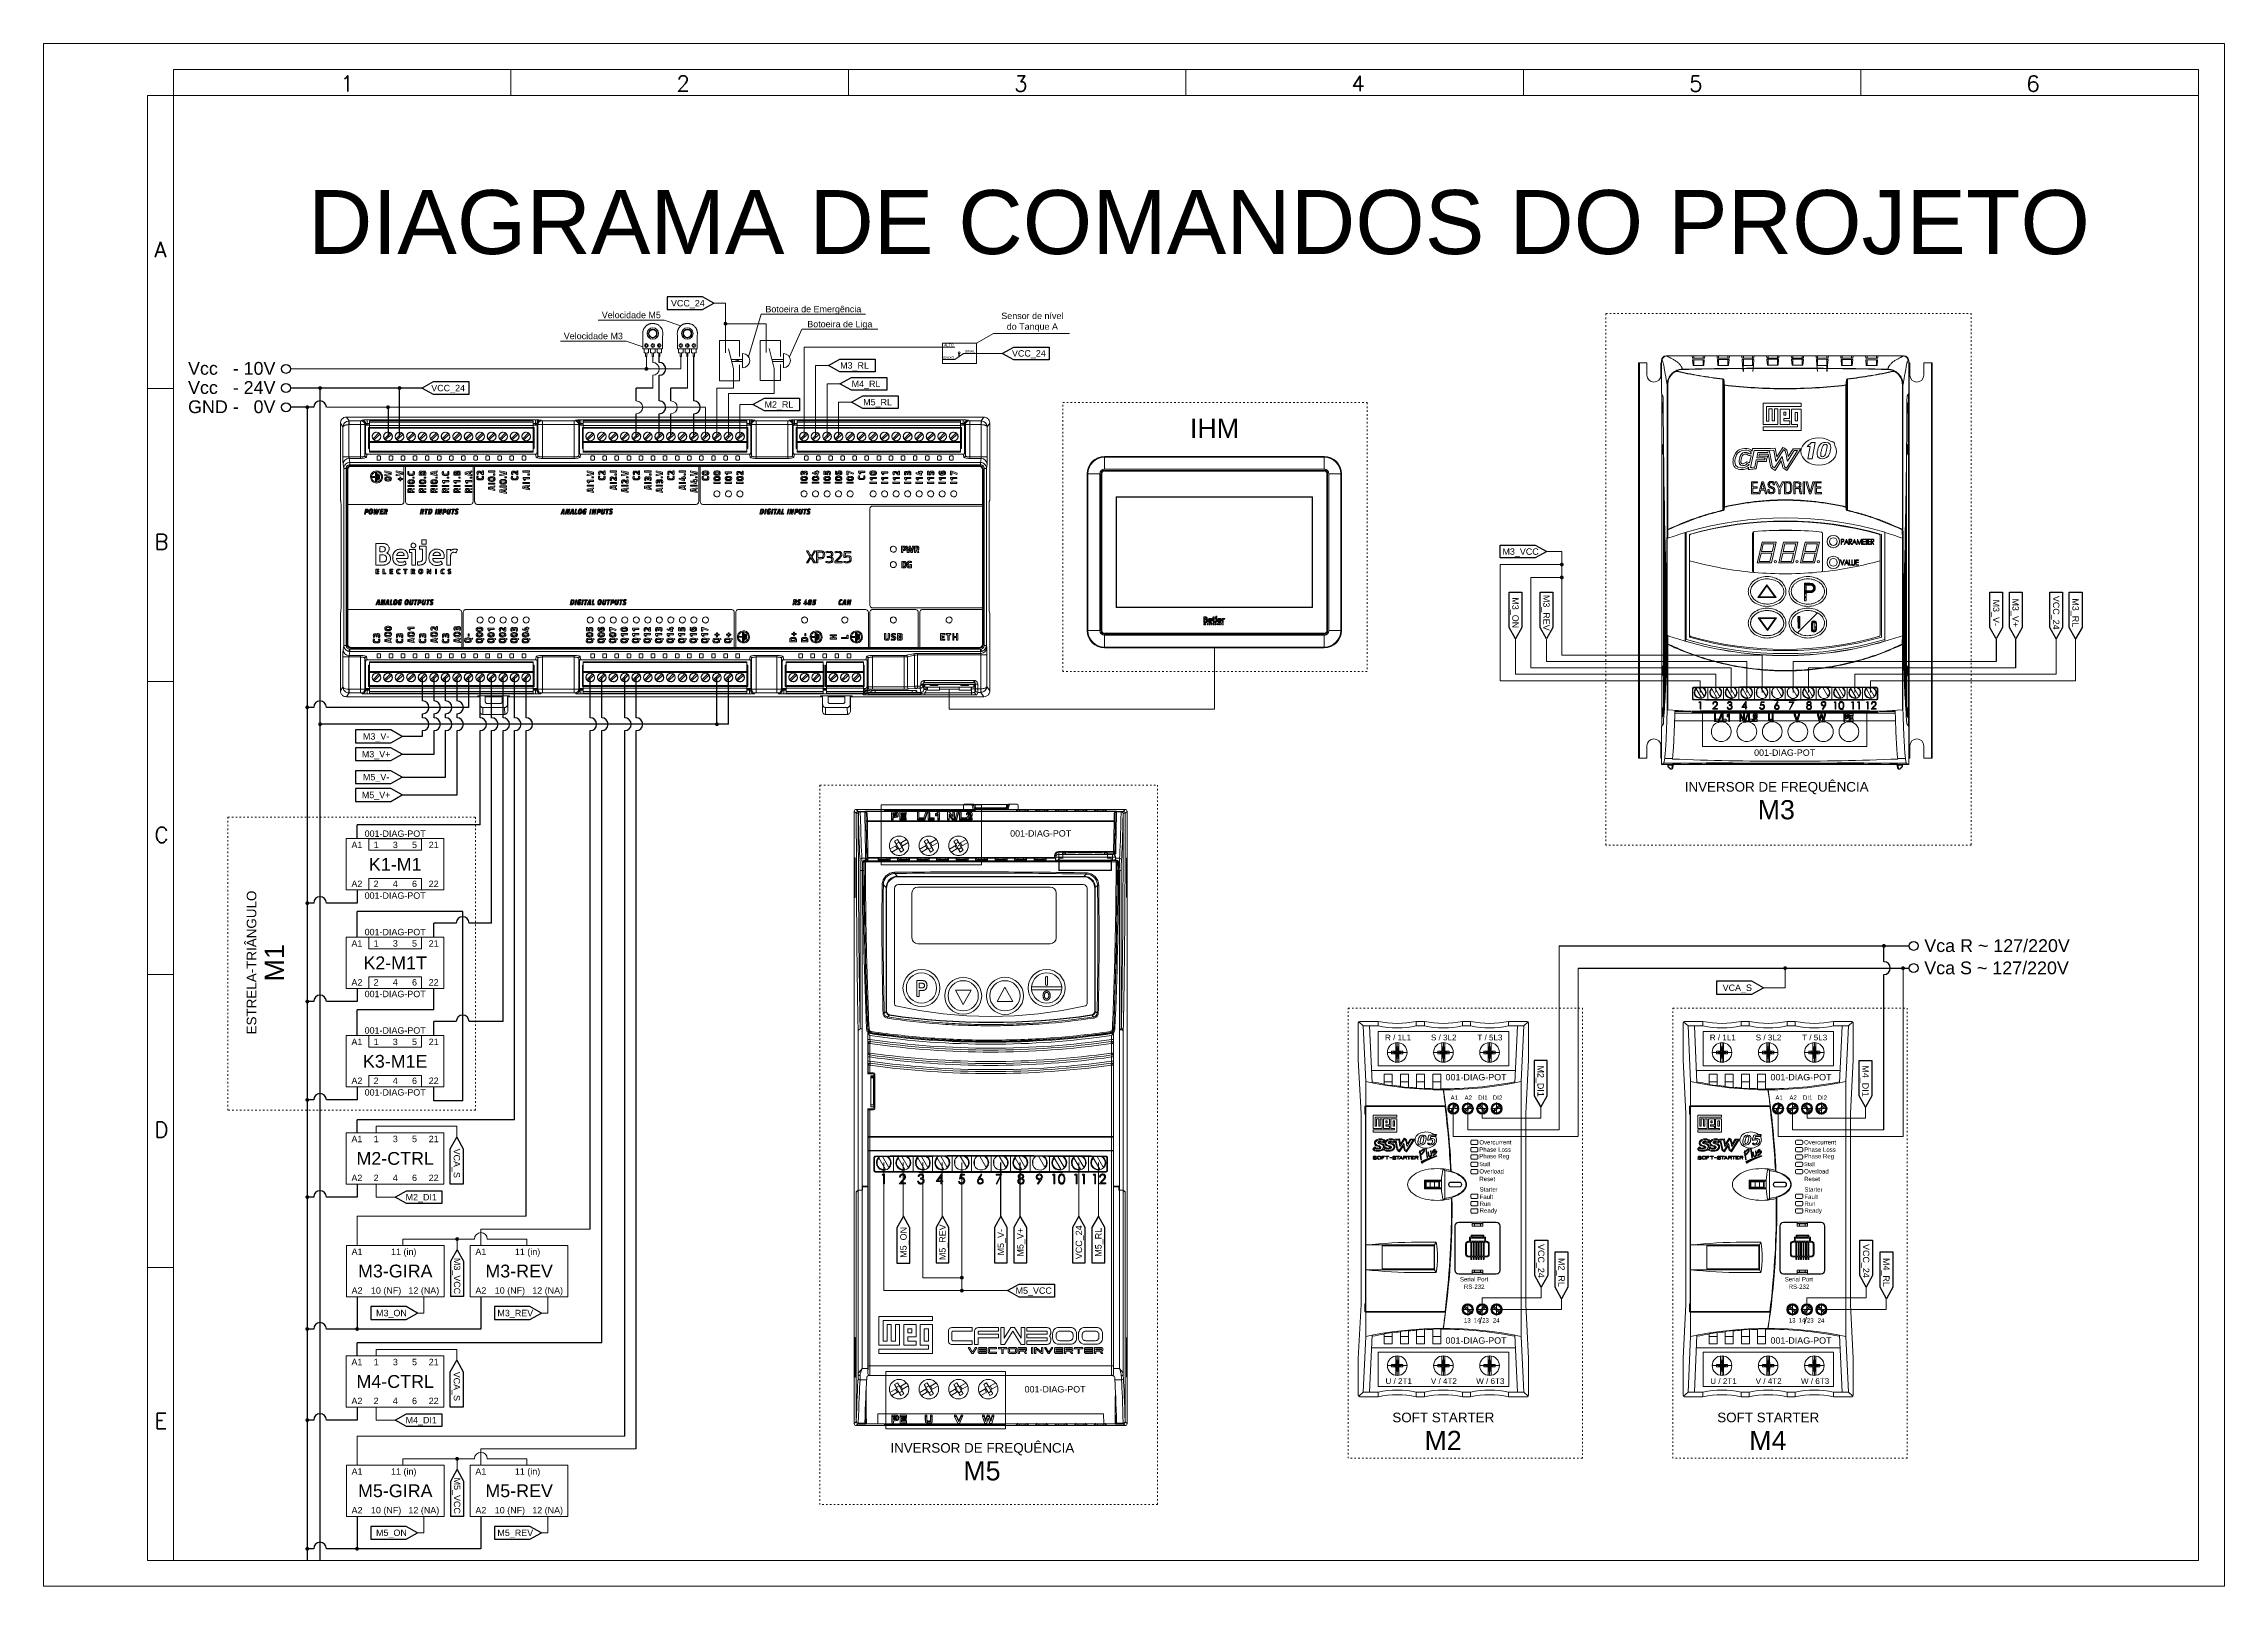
# Model space of a CAD drawing. Header units: millimetres. Extents: x 32696 to 36207, y 16706 to 17911.
# Drawn here: x 34503 to 36207, y 16706 to 17911 of the extents above; entities that cross this region are included whole.
import ezdxf
from ezdxf.enums import TextEntityAlignment as Align

# ---------------------------------------------------------------- set-up
doc = ezdxf.new("R2010")
doc.units = ezdxf.units.MM
doc.header["$LTSCALE"] = 0.1
doc.linetypes.add('ACAD_ISO03W100', pattern=[30, 12, -18])
doc.layers.get('0').update_dxf_attribs({"lineweight": 20})
for name, color, linetype, lineweight in [('ALIMENTAÇÃO', 1, 'Continuous', 25), ('ANALOG', 6, 'Continuous', 25), ('ANNOTATION', 252, 'ACAD_ISO03W100', 13), ('COMANDOS', 5, 'Continuous', 25), ('GND', 7, 'Continuous', 25), ('POTENCIA', 2, 'Continuous', 25)]:
    doc.layers.add(name, color=color, linetype=linetype, lineweight=lineweight)
doc.styles.add('MtXpl_Humanst521_BT', font='')
doc.styles.add('ROMANS', font='romans')
doc.styles.get("Standard").update_dxf_attribs({"font": 'arial.ttf'})
doc.styles.get('MtXpl_Humanst521_BT').set_extended_font_data('Humanst521 BT')

msp = doc.modelspace()

# ---------------------------------------------------------------- texts
msp.add_text('DIAGRAMA DE COMANDOS DO PROJETO', height=50).set_placement((34709.3, 17746.8))
for s, height, p in [('Velocidade M5', 5, (34962.1, 17695.2)), ('Botoeira de Emergência', 5, (35104.4, 17699.8)), ('Velocidade M3', 5, (34932.4, 17678.8)), ('Botoeira de Liga', 5, (35125.1, 17688.1)), ('INVERSOR DE FREQUÊNCIA', 7.5, (35857.5, 17324.5)), ('SOFT STARTER', 7.5, (35596.9, 16831.7)), ('SOFT STARTER', 7.5, (35850.9, 16831.7)), ('INVERSOR DE FREQUÊNCIA', 7.5, (35236.5, 16807.9))]:
    msp.add_text(s, height=height).set_placement(p, align=Align.BOTTOM_CENTER)
for s, p in [('Vcc   - 10V', (34683.9, 17652.5)), ('Vcc   - 24V', (34683.9, 17637.5)), ('GND -   0V', (34683.9, 17622.5))]:
    msp.add_text(s, height=10).set_placement(p, align=Align.RIGHT)
for s, p in [('IHM', (35418, 17618.1)), ('M3', (35857.2, 17320.1)), ('M2', (35596.7, 16827.2)), ('M4', (35850.6, 16827.2)), ('M5', (35236.2, 16803.5))]:
    msp.add_text(s, height=15).set_placement(p, align=Align.TOP_CENTER)
msp.add_text('ESTRELA-TRIÂNGULO', height=7.5, rotation=90).set_placement((34671.2, 17193.2), align=Align.BOTTOM_CENTER)
msp.add_text('M1', height=15, rotation=90).set_placement((34675.6, 17193), align=Align.TOP_CENTER)
for s, p in [('Vca R ~ 127/220V', (35972.9, 17206.4)), ('Vca S ~ 127/220V', (35972.9, 17189))]:
    msp.add_text(s, height=10).set_placement(p, align=Align.MIDDLE_LEFT)
at = {"lineweight": 20, "insert": (35249.6, 17701), "char_height": 5, "width": 52.032, "attachment_point": 1}
msp.add_mtext('\\pxqc;Sensor de nível do Tanque A', dxfattribs=at)
at = {"layer": 'POTENCIA'}
for p in [(35863.7, 17359.7), (35282.1, 17296.6), (34777.5, 17248), (34777.5, 17171.1), (34777.5, 17094.2), (35293.4, 16862.2)]:
    msp.add_text('001-DIAG-POT', height=5, dxfattribs=at).set_placement(p, align=Align.TOP_CENTER)
for p in [(34777.5, 17289.9), (34777.5, 17213), (34777.5, 17136.1), (35622.5, 17099.6), (35876.5, 17099.6), (35622.5, 16893.8), (35876.5, 16893.8)]:
    msp.add_text('001-DIAG-POT', height=5, dxfattribs=at).set_placement(p, align=Align.BOTTOM_CENTER)

# ---------------------------------------------------------------- blocks, each defined once
blk = doc.blocks.new('SSW05')
at = {"lineweight": 9}
for p, q in [((36439.07, 17617.9), (36439.07, 17605.14)), ((36440.82, 17616.83), (36439.22, 17618.26)), ((36439.57, 17618.4), (36445.97, 17618.4)), ((36441.65, 17597.59), (36440.82, 17616.83)), ((36445.97, 17616.83), (36440.82, 17616.83)), ((36443.87, 17597.13), (36443.02, 17616.83)), ((36445.97, 17616.83), (36445.97, 17618.4)), ((36459.17, 17616.83), (36459.17, 17618.4)), ((36459.17, 17618.4), (36461.97, 17618.4)), ((36461.97, 17616.83), (36459.17, 17616.83)), ((36461.97, 17616.83), (36461.97, 17618.4)), ((36475.17, 17616.83), (36475.17, 17618.4)), ((36475.17, 17618.4), (36477.97, 17618.4)), ((36477.97, 17616.83), (36475.17, 17616.83)), ((36477.97, 17616.83), (36477.97, 17618.4)), ((36491.17, 17618.4), (36497.57, 17618.4)), ((36491.17, 17616.83), (36491.17, 17618.4)), ((36496.4, 17616.83), (36491.17, 17616.83)), ((36493.28, 17597.13), (36494.2, 17616.83)), ((36495.5, 17597.59), (36496.4, 17616.83)), ((36496.4, 17616.83), (36497.93, 17618.26)), ((36498.07, 17617.9), (36498.07, 17605.14)), ((36455.97, 17607.65), (36449.17, 17607.65)), ((36450.62, 17608.09), (36451.98, 17608.18)), ((36450.62, 17608.09), (36451.88, 17607.85)), ((36450.62, 17607.21), (36450.62, 17608.09)), ((36450.62, 17607.21), (36450.62, 17608.09)), ((36452.28, 17607.92), (36451.88, 17607.85)), ((36451.88, 17607.45), (36451.88, 17607.85)), ((36452.13, 17609.6), (36452.05, 17608.25)), ((36452.07, 17608.63), (36452.07, 17610.88)), ((36452.13, 17609.6), (36453.02, 17609.6)), ((36452.13, 17609.6), (36453.02, 17609.6)), ((36452.13, 17609.6), (36452.38, 17608.35)), ((36452.3, 17607.95), (36452.38, 17608.35)), ((36452.38, 17608.35), (36452.77, 17608.35)), ((36452.57, 17604.25), (36452.57, 17611.05)), ((36453.02, 17609.6), (36452.77, 17608.35)), ((36452.84, 17607.95), (36452.77, 17608.35)), ((36452.87, 17607.92), (36453.27, 17607.85)), ((36453.02, 17609.6), (36453.1, 17608.25)), ((36453.07, 17608.63), (36453.07, 17610.88)), ((36454.52, 17608.09), (36453.17, 17608.18)), ((36454.52, 17608.09), (36453.27, 17607.85)), ((36453.27, 17607.45), (36453.27, 17607.85)), ((36454.52, 17607.21), (36454.52, 17608.09)), ((36471.97, 17607.65), (36465.17, 17607.65)), ((36466.62, 17608.09), (36467.98, 17608.18)), ((36466.62, 17608.09), (36467.88, 17607.85)), ((36466.62, 17607.21), (36466.62, 17608.09)), ((36466.62, 17607.21), (36466.62, 17608.09)), ((36468.28, 17607.92), (36467.88, 17607.85)), ((36467.88, 17607.45), (36467.88, 17607.85)), ((36468.13, 17609.6), (36468.05, 17608.25)), ((36468.07, 17608.63), (36468.07, 17610.88)), ((36468.13, 17609.6), (36469.02, 17609.6)), ((36468.13, 17609.6), (36469.02, 17609.6)), ((36468.13, 17609.6), (36468.38, 17608.35)), ((36468.3, 17607.95), (36468.38, 17608.35)), ((36468.38, 17608.35), (36468.77, 17608.35)), ((36468.57, 17604.25), (36468.57, 17611.05)), ((36469.02, 17609.6), (36468.77, 17608.35)), ((36468.84, 17607.95), (36468.77, 17608.35)), ((36468.87, 17607.92), (36469.27, 17607.85)), ((36469.02, 17609.6), (36469.1, 17608.25)), ((36469.07, 17608.63), (36469.07, 17610.88)), ((36470.52, 17608.09), (36469.17, 17608.18)), ((36470.52, 17608.09), (36469.27, 17607.85)), ((36469.27, 17607.45), (36469.27, 17607.85)), ((36470.52, 17607.21), (36470.52, 17608.09)), ((36487.97, 17607.65), (36481.17, 17607.65)), ((36482.62, 17608.09), (36483.98, 17608.18)), ((36482.62, 17607.21), (36482.62, 17608.09)), ((36482.62, 17607.21), (36482.62, 17608.09)), ((36482.62, 17608.09), (36483.88, 17607.85)), ((36484.28, 17607.92), (36483.88, 17607.85)), ((36483.88, 17607.45), (36483.88, 17607.85)), ((36484.13, 17609.6), (36484.05, 17608.25)), ((36484.07, 17608.63), (36484.07, 17610.88)), ((36484.13, 17609.6), (36485.02, 17609.6)), ((36484.13, 17609.6), (36485.02, 17609.6)), ((36484.13, 17609.6), (36484.38, 17608.35)), ((36484.3, 17607.95), (36484.38, 17608.35)), ((36484.38, 17608.35), (36484.77, 17608.35)), ((36484.57, 17604.25), (36484.57, 17611.05)), ((36485.02, 17609.6), (36484.77, 17608.35)), ((36484.84, 17607.95), (36484.77, 17608.35)), ((36484.87, 17607.92), (36485.27, 17607.85)), ((36485.02, 17609.6), (36485.1, 17608.25)), ((36485.07, 17608.63), (36485.07, 17610.88)), ((36486.52, 17608.09), (36485.17, 17608.18)), ((36486.52, 17608.09), (36485.27, 17607.85)), ((36485.27, 17607.45), (36485.27, 17607.85)), ((36486.52, 17607.21), (36486.52, 17608.09)), ((36439.07, 17605.14), (36440.02, 17586.48)), ((36443.68, 17601.44), (36493.48, 17601.44)), ((36448.07, 17596.57), (36448.07, 17600.1)), ((36448.07, 17600.1), (36450.87, 17600.1)), ((36450.62, 17607.21), (36451.88, 17607.45)), ((36450.62, 17607.21), (36451.98, 17607.12)), ((36450.87, 17596.14), (36450.87, 17600.1)), ((36452.28, 17607.38), (36451.88, 17607.45)), ((36452.13, 17605.7), (36452.05, 17607.06)), ((36452.07, 17604.43), (36452.07, 17606.68)), ((36452.13, 17605.7), (36452.38, 17606.96)), ((36452.13, 17605.7), (36453.02, 17605.7)), ((36452.3, 17607.36), (36452.38, 17606.96)), ((36452.38, 17606.96), (36452.77, 17606.96)), ((36452.84, 17607.36), (36452.77, 17606.96)), ((36453.02, 17605.7), (36452.77, 17606.96)), ((36452.87, 17607.38), (36453.27, 17607.45)), ((36453.02, 17605.7), (36453.1, 17607.06)), ((36453.07, 17604.43), (36453.07, 17606.68)), ((36454.52, 17607.21), (36453.17, 17607.12)), ((36454.52, 17607.21), (36453.27, 17607.45)), ((36453.67, 17595.78), (36453.67, 17600.1)), ((36453.67, 17600.1), (36456.47, 17600.1)), ((36456.47, 17595.48), (36456.47, 17600.1)), ((36459.27, 17595.25), (36459.27, 17600.1)), ((36459.27, 17600.1), (36462.07, 17600.1)), ((36462.07, 17595.07), (36462.07, 17600.1)), ((36464.87, 17594.96), (36464.87, 17600.1)), ((36464.87, 17600.1), (36467.67, 17600.1)), ((36466.62, 17607.21), (36467.88, 17607.45)), ((36466.62, 17607.21), (36467.98, 17607.12)), ((36467.67, 17594.91), (36467.67, 17600.1)), ((36468.28, 17607.38), (36467.88, 17607.45)), ((36468.13, 17605.7), (36468.05, 17607.06)), ((36468.07, 17604.43), (36468.07, 17606.68)), ((36468.13, 17605.7), (36468.38, 17606.96)), ((36468.13, 17605.7), (36469.02, 17605.7)), ((36468.3, 17607.36), (36468.38, 17606.96)), ((36468.38, 17606.96), (36468.77, 17606.96)), ((36468.84, 17607.36), (36468.77, 17606.96)), ((36469.02, 17605.7), (36468.77, 17606.96)), ((36468.87, 17607.38), (36469.27, 17607.45)), ((36469.02, 17605.7), (36469.1, 17607.06)), ((36469.07, 17604.43), (36469.07, 17606.68)), ((36470.52, 17607.21), (36469.17, 17607.12)), ((36470.52, 17607.21), (36469.27, 17607.45)), ((36482.62, 17607.21), (36483.88, 17607.45)), ((36482.62, 17607.21), (36483.98, 17607.12)), ((36484.28, 17607.38), (36483.88, 17607.45)), ((36484.13, 17605.7), (36484.05, 17607.06)), ((36484.07, 17604.43), (36484.07, 17606.68)), ((36484.13, 17605.7), (36484.38, 17606.96)), ((36484.13, 17605.7), (36485.02, 17605.7)), ((36484.3, 17607.36), (36484.38, 17606.96)), ((36484.38, 17606.96), (36484.77, 17606.96)), ((36484.84, 17607.36), (36484.77, 17606.96)), ((36485.02, 17605.7), (36484.77, 17606.96)), ((36484.87, 17607.38), (36485.27, 17607.45)), ((36485.02, 17605.7), (36485.1, 17607.06)), ((36485.07, 17604.43), (36485.07, 17606.68)), ((36486.52, 17607.21), (36485.17, 17607.12)), ((36486.52, 17607.21), (36485.27, 17607.45)), ((36498.07, 17605.14), (36497.13, 17586.48)), ((36441.65, 17589.12), (36441.65, 17597.59)), ((36448.07, 17597.51), (36450.87, 17597.51)), ((36453.67, 17597.51), (36456.47, 17597.51)), ((36459.27, 17597.51), (36462.07, 17597.51)), ((36464.87, 17597.51), (36467.67, 17597.51)), ((36495.5, 17597.59), (36495.5, 17509.22)), ((36440.02, 17520.33), (36440.02, 17586.48)), ((36441.65, 17589.12), (36441.35, 17589.03)), ((36441.35, 17586.24), (36441.35, 17589.03)), ((36441.35, 17589.03), (36443.67, 17589.03)), ((36441.52, 17586.14), (36441.35, 17586.24)), ((36441.35, 17586.24), (36441.52, 17586.24)), ((36441.52, 17588.94), (36441.52, 17517.87)), ((36469.16, 17588.94), (36441.52, 17588.94)), ((36469.26, 17589.12), (36441.65, 17589.12)), ((36441.65, 17588.94), (36441.65, 17517.87)), ((36443.67, 17589.12), (36443.67, 17588.94)), ((36444.18, 17585.93), (36452.4, 17585.93)), ((36444.18, 17581.31), (36444.18, 17585.93)), ((36444.42, 17589.12), (36444.42, 17588.94)), ((36452.4, 17585.24), (36444.92, 17585.24)), ((36444.92, 17585.24), (36444.92, 17582.07)), ((36445.17, 17589.12), (36445.17, 17588.94)), ((36445.17, 17589.03), (36446.47, 17589.03)), ((36446.47, 17589.07), (36466.02, 17589.07)), ((36446.47, 17588.94), (36446.47, 17589.07)), ((36452.4, 17585.93), (36452.4, 17585.24)), ((36466.2, 17589.11), (36466.02, 17589.07)), ((36466.02, 17589.07), (36466.02, 17588.94)), ((36466.2, 17589.11), (36466.2, 17588.94)), ((36469.2, 17589.11), (36466.2, 17589.11)), ((36469.26, 17589.12), (36469.2, 17589.11)), ((36469.38, 17587.61), (36469.32, 17587.6)), ((36469.38, 17587.61), (36469.32, 17587.61)), ((36471.41, 17588.21), (36469.96, 17588.21)), ((36472.57, 17589.6), (36471.01, 17587.09)), ((36473.01, 17589.33), (36471.41, 17586.84)), ((36472.31, 17588.21), (36471.71, 17588.21)), ((36472.01, 17588.81), (36472.01, 17590.26)), ((36472.01, 17588.51), (36472.01, 17587.91)), ((36472.01, 17587.61), (36472.01, 17586.16)), ((36472.61, 17588.21), (36474.06, 17588.21)), ((36476.41, 17588.21), (36474.96, 17588.21)), ((36477.91, 17589.41), (36475.76, 17587.39)), ((36478.26, 17589.04), (36476.08, 17587.04)), ((36477.31, 17588.21), (36476.71, 17588.21)), ((36477.01, 17588.81), (36477.01, 17590.26)), ((36477.01, 17588.51), (36477.01, 17587.91)), ((36477.01, 17587.61), (36477.01, 17586.16)), ((36477.61, 17588.21), (36479.06, 17588.21)), ((36481.41, 17588.21), (36479.96, 17588.21)), ((36482.84, 17586.96), (36480.84, 17589.15)), ((36483.22, 17587.32), (36481.19, 17589.46)), ((36482.31, 17588.21), (36481.71, 17588.21)), ((36482.01, 17588.81), (36482.01, 17590.26)), ((36482.01, 17588.51), (36482.01, 17587.91)), ((36482.01, 17587.61), (36482.01, 17586.16)), ((36482.61, 17588.21), (36484.06, 17588.21)), ((36486.41, 17588.21), (36484.96, 17588.21)), ((36487.91, 17589.41), (36485.76, 17587.39)), ((36488.26, 17589.04), (36486.08, 17587.04)), ((36487.31, 17588.21), (36486.71, 17588.21)), ((36487.01, 17588.81), (36487.01, 17590.26)), ((36487.01, 17588.51), (36487.01, 17587.91)), ((36487.01, 17587.61), (36487.01, 17586.16)), ((36487.61, 17588.21), (36489.06, 17588.21)), ((36497.13, 17520.33), (36497.13, 17586.48)), ((36447.37, 17581.31), (36444.18, 17581.31)), ((36444.21, 17580.81), (36451.67, 17580.81)), ((36444.21, 17580.05), (36444.21, 17580.81)), ((36452.4, 17580.05), (36444.21, 17580.05)), ((36444.92, 17582.07), (36445.4, 17582.07)), ((36445.03, 17577.1), (36445.57, 17577.49)), ((36445.4, 17582.07), (36445.4, 17584.69)), ((36445.4, 17584.69), (36446.16, 17584.69)), ((36445.57, 17577.49), (36446.19, 17577.69)), ((36445.63, 17577.16), (36445.96, 17577.31)), ((36445.96, 17577.31), (36446.32, 17577.39)), ((36446.16, 17584.69), (36446.16, 17582.11)), ((36446.16, 17582.11), (36446.64, 17582.11)), ((36446.19, 17577.69), (36446.84, 17577.74)), ((36446.32, 17577.39), (36446.7, 17577.42)), ((36446.64, 17584.69), (36447.37, 17584.69)), ((36446.64, 17582.11), (36446.64, 17584.69)), ((36446.7, 17577.42), (36446.92, 17577.41)), ((36446.84, 17577.74), (36447.29, 17577.67)), ((36446.92, 17577.41), (36447.15, 17577.38)), ((36447.15, 17577.38), (36447.38, 17577.32)), ((36447.29, 17577.67), (36447.72, 17577.54)), ((36447.37, 17584.69), (36447.37, 17581.31)), ((36447.38, 17577.32), (36447.6, 17577.24)), ((36447.6, 17577.24), (36447.79, 17577.15)), ((36447.72, 17577.54), (36448.12, 17577.32)), ((36447.86, 17581.31), (36447.86, 17584.66)), ((36447.86, 17584.66), (36449.92, 17584.66)), ((36449.94, 17581.31), (36447.86, 17581.31)), ((36448.12, 17577.32), (36448.47, 17577.08)), ((36449.92, 17582.62), (36448.64, 17582.62)), ((36448.64, 17582.62), (36448.64, 17582.09)), ((36448.64, 17582.09), (36449.94, 17582.09)), ((36448.65, 17577.1), (36449.18, 17577.49)), ((36448.66, 17583.31), (36448.66, 17583.97)), ((36448.66, 17583.97), (36449.12, 17583.97)), ((36449.12, 17583.31), (36448.66, 17583.31)), ((36449.12, 17583.97), (36449.12, 17583.31)), ((36449.18, 17577.49), (36449.8, 17577.69)), ((36449.24, 17577.16), (36449.57, 17577.31)), ((36449.57, 17577.31), (36449.93, 17577.39)), ((36449.8, 17577.69), (36450.46, 17577.74)), ((36449.92, 17584.66), (36449.92, 17582.62)), ((36449.93, 17577.39), (36450.31, 17577.42)), ((36449.94, 17582.09), (36449.94, 17581.31)), ((36450.31, 17577.42), (36450.53, 17577.41)), ((36450.36, 17584.66), (36452.4, 17584.66)), ((36450.36, 17581.29), (36450.36, 17584.66)), ((36451.67, 17581.29), (36450.36, 17581.29)), ((36450.46, 17577.74), (36450.9, 17577.67)), ((36450.53, 17577.41), (36450.76, 17577.38)), ((36450.76, 17577.38), (36450.99, 17577.32)), ((36450.9, 17577.67), (36451.34, 17577.54)), ((36450.99, 17577.32), (36451.21, 17577.24)), ((36451.14, 17582.09), (36451.14, 17583.95)), ((36451.14, 17583.95), (36451.67, 17583.95)), ((36451.67, 17582.09), (36451.14, 17582.09)), ((36451.21, 17577.24), (36451.41, 17577.15)), ((36451.34, 17577.54), (36451.73, 17577.32)), ((36451.67, 17583.95), (36451.67, 17582.09)), ((36451.67, 17580.81), (36451.67, 17581.29)), ((36451.73, 17577.32), (36451.86, 17577.24)), ((36451.78, 17577.6), (36453.38, 17577.75)), ((36451.86, 17577.24), (36451.78, 17577.6)), ((36452.17, 17577.32), (36453.11, 17577.4)), ((36452.21, 17577.07), (36452.17, 17577.32)), ((36452.4, 17584.66), (36452.4, 17580.05)), ((36453.11, 17577.4), (36453.52, 17575.04)), ((36453.38, 17577.75), (36453.7, 17575.89)), ((36453.52, 17575.04), (36455.11, 17577.5)), ((36453.7, 17575.89), (36455.01, 17577.92)), ((36455.01, 17577.92), (36455.16, 17577.84)), ((36455.11, 17577.5), (36455.19, 17577.46)), ((36455.16, 17577.84), (36455.31, 17577.76)), ((36455.19, 17577.46), (36455.26, 17577.42)), ((36455.26, 17577.42), (36455.33, 17577.38)), ((36455.31, 17577.76), (36455.46, 17577.67)), ((36455.33, 17577.38), (36455.4, 17577.33)), ((36455.4, 17577.33), (36455.45, 17577.28)), ((36455.45, 17577.28), (36455.48, 17577.24)), ((36455.46, 17577.67), (36455.59, 17577.59)), ((36455.59, 17577.59), (36455.7, 17577.48)), ((36455.7, 17577.48), (36455.78, 17577.35)), ((36458.08, 17577.34), (36455.74, 17573.66)), ((36455.78, 17577.35), (36455.91, 17576.89)), ((36458.66, 17577.66), (36455.82, 17573.2)), ((36455.96, 17575.09), (36457.34, 17577.34)), ((36456.11, 17575.95), (36457.17, 17577.66)), ((36457.17, 17577.66), (36458.66, 17577.66)), ((36457.34, 17577.34), (36458.08, 17577.34)), ((36458.81, 17577.75), (36458.95, 17578.18)), ((36458.95, 17578.18), (36459.18, 17578.59)), ((36459.18, 17578.59), (36459.48, 17578.96)), ((36459.48, 17578.96), (36459.86, 17579.28)), ((36459.81, 17577.05), (36459.88, 17577.39)), ((36459.86, 17579.28), (36460.29, 17579.57)), ((36459.88, 17577.39), (36459.94, 17577.64)), ((36459.94, 17577.64), (36459.98, 17577.78)), ((36459.98, 17577.78), (36460.11, 17578.11)), ((36460.11, 17578.11), (36460.27, 17578.39)), ((36460.27, 17578.39), (36460.46, 17578.61)), ((36460.29, 17579.57), (36460.78, 17579.79)), ((36460.46, 17578.61), (36460.76, 17578.83)), ((36460.64, 17577.25), (36460.6, 17577.1)), ((36460.67, 17577.4), (36460.64, 17577.25)), ((36460.74, 17577.69), (36460.67, 17577.4)), ((36460.8, 17577.91), (36460.74, 17577.69)), ((36460.76, 17578.83), (36461.12, 17578.96)), ((36460.78, 17579.79), (36461.32, 17579.97)), ((36460.85, 17578.06), (36460.8, 17577.91)), ((36461.01, 17578.36), (36460.85, 17578.06)), ((36461.21, 17578.55), (36461.01, 17578.36)), ((36461.12, 17578.96), (36461.52, 17579.01)), ((36461.44, 17578.61), (36461.21, 17578.55)), ((36461.32, 17579.97), (36461.89, 17580.07)), ((36461.58, 17578.6), (36461.44, 17578.61)), ((36461.52, 17579.01), (36462.13, 17578.89)), ((36461.68, 17578.56), (36461.58, 17578.6)), ((36461.66, 17577.11), (36461.83, 17578.05)), ((36461.76, 17578.5), (36461.68, 17578.56)), ((36461.8, 17578.43), (36461.76, 17578.5)), ((36461.82, 17578.35), (36461.8, 17578.43)), ((36461.83, 17578.26), (36461.82, 17578.35)), ((36461.83, 17578.19), (36461.83, 17578.26)), ((36461.83, 17578.12), (36461.83, 17578.19)), ((36461.83, 17578.05), (36461.83, 17578.12)), ((36461.89, 17580.07), (36462.49, 17580.11)), ((36462.13, 17578.89), (36462.5, 17578.55)), ((36462.49, 17580.11), (36463.28, 17580.05)), ((36462.5, 17578.55), (36462.62, 17577.98)), ((36462.57, 17577.56), (36462.5, 17577.21)), ((36462.6, 17577.7), (36462.57, 17577.56)), ((36462.61, 17577.84), (36462.6, 17577.7)), ((36462.62, 17577.98), (36462.61, 17577.84)), ((36463.07, 17577.28), (36463.58, 17578.95)), ((36463.63, 17577.28), (36463.07, 17577.28)), ((36463.28, 17580.05), (36464, 17579.87)), ((36463.58, 17578.95), (36465.86, 17578.95)), ((36463.68, 17577.32), (36463.63, 17577.28)), ((36463.78, 17577.35), (36463.68, 17577.32)), ((36463.93, 17577.38), (36463.78, 17577.35)), ((36464.06, 17577.4), (36463.93, 17577.38)), ((36464.23, 17578.54), (36463.99, 17577.77)), ((36463.99, 17577.77), (36464.16, 17577.81)), ((36464, 17579.87), (36464.66, 17579.58)), ((36464.18, 17577.42), (36464.06, 17577.4)), ((36464.16, 17577.81), (36464.32, 17577.83)), ((36464.27, 17577.42), (36464.18, 17577.42)), ((36464.28, 17578.53), (36464.23, 17578.54)), ((36464.59, 17577.37), (36464.27, 17577.42)), ((36464.35, 17578.52), (36464.28, 17578.53)), ((36464.32, 17577.83), (36464.46, 17577.84)), ((36464.44, 17578.53), (36464.35, 17578.52)), ((36464.51, 17578.53), (36464.44, 17578.53)), ((36464.46, 17577.84), (36464.83, 17577.81)), ((36464.57, 17578.53), (36464.51, 17578.53)), ((36464.63, 17578.54), (36464.57, 17578.53)), ((36464.78, 17577.2), (36464.59, 17577.37)), ((36465.77, 17578.54), (36464.63, 17578.54)), ((36464.66, 17579.58), (36465.22, 17579.21)), ((36464.83, 17577.81), (36465.14, 17577.72)), ((36465.14, 17577.72), (36465.38, 17577.58)), ((36465.22, 17579.21), (36466.18, 17579.21)), ((36465.38, 17577.58), (36465.52, 17577.41)), ((36465.52, 17577.41), (36465.61, 17577.21)), ((36465.86, 17578.95), (36465.77, 17578.54)), ((36466.18, 17579.21), (36465.98, 17578.28)), ((36465.98, 17578.28), (36466.11, 17577.97)), ((36466.11, 17577.97), (36466.19, 17577.64)), ((36466.22, 17577.29), (36466.17, 17576.84)), ((36466.19, 17577.64), (36466.22, 17577.29)), ((36478.35, 17577.26), (36480.25, 17577.26)), ((36444.17, 17574.14), (36444.18, 17574.27)), ((36444.18, 17574.04), (36444.17, 17574.14)), ((36444.18, 17574.27), (36444.24, 17574.37)), ((36444.21, 17573.95), (36444.18, 17574.04)), ((36444.2, 17570.79), (36444.28, 17570.91)), ((36444.29, 17570.73), (36444.2, 17570.79)), ((36444.26, 17573.88), (36444.21, 17573.95)), ((36444.24, 17574.37), (36444.33, 17574.47)), ((36444.25, 17571.44), (36444.26, 17571.52)), ((36444.26, 17571.39), (36444.25, 17571.44)), ((36444.31, 17573.83), (36444.26, 17573.88)), ((36444.26, 17571.52), (36444.3, 17571.59)), ((36444.27, 17571.35), (36444.26, 17571.39)), ((36444.29, 17571.31), (36444.27, 17571.35)), ((36444.28, 17570.91), (36444.36, 17570.85)), ((36444.32, 17571.27), (36444.29, 17571.31)), ((36444.38, 17570.68), (36444.29, 17570.73)), ((36444.3, 17571.59), (36444.37, 17571.65)), ((36444.36, 17573.78), (36444.31, 17573.83)), ((36444.36, 17571.24), (36444.32, 17571.27)), ((36444.33, 17574.47), (36444.43, 17574.56)), ((36444.42, 17573.74), (36444.36, 17573.78)), ((36444.41, 17571.21), (36444.36, 17571.24)), ((36444.36, 17570.85), (36444.44, 17570.81)), ((36444.37, 17571.65), (36444.45, 17571.7)), ((36444.47, 17570.65), (36444.38, 17570.68)), ((36444.4, 17571.49), (36444.39, 17571.44)), ((36444.39, 17571.44), (36444.39, 17571.42)), ((36444.39, 17571.42), (36444.4, 17571.41)), ((36444.43, 17571.53), (36444.4, 17571.49)), ((36444.4, 17571.41), (36444.41, 17571.39)), ((36444.41, 17571.39), (36444.42, 17571.37)), ((36444.49, 17571.19), (36444.41, 17571.21)), ((36444.69, 17573.61), (36444.42, 17573.74)), ((36444.42, 17571.37), (36444.43, 17571.36)), ((36444.43, 17574.56), (36444.53, 17574.65)), ((36444.47, 17571.56), (36444.43, 17571.53)), ((36444.43, 17571.36), (36444.44, 17571.35)), ((36444.44, 17571.35), (36444.51, 17571.32)), ((36444.44, 17570.81), (36444.52, 17570.77)), ((36444.45, 17571.7), (36444.56, 17571.73)), ((36444.53, 17571.59), (36444.47, 17571.56)), ((36444.57, 17570.62), (36444.47, 17570.65)), ((36444.49, 17574.17), (36444.53, 17574.21)), ((36444.54, 17574.04), (36444.49, 17574.17)), ((36444.61, 17571.17), (36444.49, 17571.19)), ((36444.51, 17571.32), (36444.6, 17571.29)), ((36444.52, 17570.77), (36444.61, 17570.74)), ((36444.53, 17574.65), (36444.8, 17574.9)), ((36444.53, 17574.21), (36444.64, 17574.32)), ((36444.6, 17571.6), (36444.53, 17571.59)), ((36444.76, 17573.93), (36444.54, 17574.04)), ((36444.56, 17571.73), (36444.67, 17571.74)), ((36444.67, 17570.6), (36444.57, 17570.62)), ((36444.67, 17571.61), (36444.6, 17571.6)), ((36444.6, 17571.29), (36444.89, 17571.28)), ((36444.93, 17571.15), (36444.61, 17571.17)), ((36444.61, 17570.74), (36444.69, 17570.73)), ((36444.64, 17574.32), (36444.82, 17574.48)), ((36444.67, 17571.74), (36444.92, 17571.73)), ((36444.91, 17571.6), (36444.67, 17571.61)), ((36444.93, 17570.6), (36444.67, 17570.6)), ((36444.69, 17576.27), (36444.71, 17576.45)), ((36444.69, 17576.16), (36444.69, 17576.27)), ((36444.71, 17576.05), (36444.69, 17576.16)), ((36444.98, 17573.53), (36444.69, 17573.61)), ((36444.69, 17570.73), (36444.93, 17570.72)), ((36444.71, 17576.45), (36444.75, 17576.63)), ((36444.73, 17575.94), (36444.71, 17576.05)), ((36444.8, 17575.79), (36444.73, 17575.94)), ((36444.75, 17576.63), (36444.82, 17576.8)), ((36445.14, 17573.82), (36444.76, 17573.93)), ((36444.87, 17575.67), (36444.8, 17575.79)), ((36444.8, 17574.9), (36444.91, 17574.81)), ((36444.82, 17576.8), (36444.88, 17576.91)), ((36444.82, 17574.48), (36444.94, 17574.4)), ((36444.97, 17575.55), (36444.87, 17575.67)), ((36444.88, 17576.91), (36444.95, 17577.01)), ((36444.89, 17571.28), (36444.95, 17571.28)), ((36444.91, 17574.81), (36445.03, 17574.72)), ((36444.99, 17571.59), (36444.91, 17571.6)), ((36444.92, 17571.73), (36445.01, 17571.72)), ((36444.96, 17571.15), (36444.93, 17571.15)), ((36444.93, 17570.72), (36445.02, 17570.73)), ((36445.06, 17570.61), (36444.93, 17570.6)), ((36444.94, 17574.4), (36445.1, 17574.33)), ((36444.95, 17577.01), (36445.03, 17577.1)), ((36444.95, 17571.28), (36445.01, 17571.27)), ((36444.99, 17571.15), (36444.96, 17571.15)), ((36445.09, 17575.44), (36444.97, 17575.55)), ((36445.27, 17573.47), (36444.98, 17573.53)), ((36445.06, 17571.57), (36444.99, 17571.59)), ((36445.01, 17571.14), (36444.99, 17571.15)), ((36445, 17576.24), (36445.01, 17576.31)), ((36445.06, 17575.97), (36445, 17576.24)), ((36445.01, 17576.38), (36445.03, 17576.45)), ((36445.01, 17576.31), (36445.01, 17576.38)), ((36445.01, 17571.72), (36445.1, 17571.69)), ((36445.01, 17571.27), (36445.05, 17571.27)), ((36445.09, 17571.13), (36445.01, 17571.14)), ((36445.02, 17570.73), (36445.1, 17570.75)), ((36445.03, 17576.45), (36445.14, 17576.72)), ((36445.03, 17574.72), (36445.15, 17574.65)), ((36445.05, 17571.27), (36445.15, 17571.25)), ((36445.23, 17575.74), (36445.06, 17575.97)), ((36445.13, 17571.54), (36445.06, 17571.57)), ((36445.18, 17570.64), (36445.06, 17570.61)), ((36445.21, 17575.36), (36445.09, 17575.44)), ((36445.15, 17571.11), (36445.09, 17571.13)), ((36445.1, 17574.33), (36445.29, 17574.26)), ((36445.1, 17571.69), (36445.19, 17571.66)), ((36445.1, 17570.75), (36445.17, 17570.79)), ((36445.2, 17571.5), (36445.13, 17571.54)), ((36445.14, 17576.72), (36445.34, 17576.96)), ((36445.46, 17573.76), (36445.14, 17573.82)), ((36445.15, 17574.65), (36445.46, 17574.54)), ((36445.15, 17571.25), (36445.24, 17571.21)), ((36445.2, 17571.08), (36445.15, 17571.11)), ((36445.17, 17570.79), (36445.22, 17570.83)), ((36445.28, 17570.7), (36445.18, 17570.64)), ((36445.19, 17571.66), (36445.27, 17571.61)), ((36445.27, 17571.45), (36445.2, 17571.5)), ((36445.24, 17571.05), (36445.2, 17571.08)), ((36445.33, 17575.29), (36445.21, 17575.36)), ((36445.22, 17570.83), (36445.25, 17570.89)), ((36445.5, 17575.56), (36445.23, 17575.74)), ((36445.24, 17571.21), (36445.31, 17571.16)), ((36445.26, 17571), (36445.24, 17571.05)), ((36445.25, 17570.89), (36445.27, 17570.95)), ((36445.27, 17570.95), (36445.26, 17571)), ((36445.4, 17573.45), (36445.27, 17573.47)), ((36445.27, 17571.61), (36445.35, 17571.56)), ((36445.35, 17571.56), (36445.27, 17571.45)), ((36445.35, 17570.77), (36445.28, 17570.7)), ((36445.29, 17574.26), (36445.49, 17574.21)), ((36445.31, 17571.16), (36445.36, 17571.1)), ((36445.46, 17575.24), (36445.33, 17575.29)), ((36445.34, 17576.96), (36445.63, 17577.16)), ((36445.39, 17570.85), (36445.35, 17570.77)), ((36445.36, 17571.1), (36445.4, 17571.03)), ((36445.41, 17570.95), (36445.39, 17570.85)), ((36445.53, 17573.43), (36445.4, 17573.45)), ((36445.4, 17571.03), (36445.41, 17570.95)), ((36445.77, 17575.14), (36445.46, 17575.24)), ((36445.46, 17574.54), (36445.79, 17574.49)), ((36445.72, 17573.73), (36445.46, 17573.76)), ((36445.49, 17574.21), (36445.68, 17574.18)), ((36445.81, 17575.46), (36445.5, 17575.56)), ((36445.65, 17573.41), (36445.53, 17573.43)), ((36446.06, 17573.4), (36445.65, 17573.41)), ((36445.68, 17574.18), (36445.85, 17574.17)), ((36445.68, 17571.17), (36445.7, 17571.32)), ((36445.7, 17571.01), (36445.68, 17571.17)), ((36445.7, 17571.32), (36445.75, 17571.46)), ((36445.75, 17570.88), (36445.7, 17571.01)), ((36445.91, 17573.71), (36445.72, 17573.73)), ((36445.75, 17571.46), (36445.84, 17571.58)), ((36445.84, 17570.76), (36445.75, 17570.88)), ((36446.08, 17575.03), (36445.77, 17575.14)), ((36445.79, 17574.49), (36446.12, 17574.51)), ((36446.12, 17575.35), (36445.81, 17575.46)), ((36445.83, 17571.29), (36445.82, 17571.17)), ((36445.82, 17571.17), (36445.83, 17571.05)), ((36445.87, 17571.39), (36445.83, 17571.29)), ((36445.83, 17571.05), (36445.87, 17570.94)), ((36445.84, 17571.58), (36445.96, 17571.66)), ((36445.96, 17570.67), (36445.84, 17570.76)), ((36445.86, 17576.42), (36445.85, 17576.4)), ((36445.85, 17576.4), (36445.91, 17576.24)), ((36445.85, 17574.17), (36446.08, 17574.18)), ((36445.92, 17576.61), (36445.86, 17576.48)), ((36445.86, 17576.48), (36445.86, 17576.45)), ((36445.86, 17576.45), (36445.86, 17576.42)), ((36445.94, 17571.48), (36445.87, 17571.39)), ((36445.87, 17570.94), (36445.94, 17570.85)), ((36445.91, 17576.24), (36446.08, 17576.1)), ((36446.35, 17573.74), (36445.91, 17573.71)), ((36446.03, 17576.72), (36445.92, 17576.61)), ((36446.03, 17571.55), (36445.94, 17571.48)), ((36445.94, 17570.85), (36446.03, 17570.78)), ((36445.96, 17571.66), (36446.09, 17571.72)), ((36446.09, 17570.62), (36445.96, 17570.67)), ((36446.19, 17576.82), (36446.03, 17576.72)), ((36446.13, 17571.6), (36446.03, 17571.55)), ((36446.03, 17570.78), (36446.13, 17570.74)), ((36446.46, 17573.44), (36446.06, 17573.4)), ((36446.08, 17576.1), (36446.36, 17575.99)), ((36446.38, 17574.93), (36446.08, 17575.03)), ((36446.08, 17574.18), (36446.29, 17574.23)), ((36446.09, 17571.72), (36446.24, 17571.74)), ((36446.24, 17570.6), (36446.09, 17570.62)), ((36446.43, 17575.25), (36446.12, 17575.35)), ((36446.12, 17574.51), (36446.28, 17574.56)), ((36446.24, 17571.61), (36446.13, 17571.6)), ((36446.13, 17570.74), (36446.24, 17570.73)), ((36446.2, 17576.45), (36446.18, 17576.42)), ((36446.18, 17576.42), (36446.24, 17576.37)), ((36446.37, 17576.89), (36446.19, 17576.82)), ((36446.22, 17576.47), (36446.2, 17576.45)), ((36446.25, 17576.49), (36446.22, 17576.47)), ((36446.24, 17576.37), (36446.32, 17576.34)), ((36446.24, 17571.74), (36446.55, 17571.72)), ((36446.52, 17571.6), (36446.24, 17571.61)), ((36446.24, 17570.73), (36446.52, 17570.74)), ((36446.55, 17570.62), (36446.24, 17570.6)), ((36446.33, 17576.54), (36446.25, 17576.49)), ((36446.28, 17574.56), (36446.43, 17574.62)), ((36446.29, 17574.23), (36446.5, 17574.3)), ((36446.32, 17576.34), (36446.4, 17576.31)), ((36446.42, 17576.57), (36446.33, 17576.54)), ((36446.74, 17573.82), (36446.35, 17573.74)), ((36446.36, 17575.99), (36446.85, 17575.84)), ((36446.55, 17576.94), (36446.37, 17576.89)), ((36446.46, 17574.89), (36446.38, 17574.93)), ((36446.4, 17576.31), (36446.71, 17576.21)), ((36446.51, 17576.6), (36446.42, 17576.57)), ((36446.71, 17575.12), (36446.43, 17575.25)), ((36446.43, 17574.62), (36446.57, 17574.71)), ((36446.55, 17574.85), (36446.46, 17574.89)), ((36446.86, 17573.52), (36446.46, 17573.44)), ((36446.5, 17574.3), (36446.71, 17574.42)), ((36446.94, 17576.61), (36446.51, 17576.6)), ((36446.62, 17571.55), (36446.52, 17571.6)), ((36446.52, 17570.74), (36446.62, 17570.78)), ((36446.75, 17576.95), (36446.55, 17576.94)), ((36446.62, 17574.8), (36446.55, 17574.85)), ((36446.55, 17571.72), (36446.69, 17571.66)), ((36446.69, 17570.67), (36446.55, 17570.62)), ((36446.57, 17574.71), (36446.59, 17574.74)), ((36446.59, 17574.74), (36446.6, 17574.77)), ((36446.6, 17574.77), (36446.62, 17574.8)), ((36446.7, 17571.48), (36446.62, 17571.55)), ((36446.62, 17570.78), (36446.7, 17570.85)), ((36446.69, 17571.66), (36446.8, 17571.57)), ((36446.81, 17570.76), (36446.69, 17570.67)), ((36446.77, 17571.39), (36446.7, 17571.48)), ((36446.7, 17570.85), (36446.77, 17570.94)), ((36446.71, 17576.21), (36447.03, 17576.11)), ((36446.88, 17574.98), (36446.71, 17575.12)), ((36446.71, 17574.42), (36446.85, 17574.56)), ((36447.09, 17573.96), (36446.74, 17573.82)), ((36447.02, 17576.92), (36446.75, 17576.95)), ((36446.81, 17571.29), (36446.77, 17571.39)), ((36446.77, 17570.94), (36446.81, 17571.05)), ((36446.8, 17571.57), (36446.89, 17571.46)), ((36446.82, 17571.17), (36446.81, 17571.29)), ((36446.81, 17571.05), (36446.82, 17571.17)), ((36446.89, 17570.88), (36446.81, 17570.76)), ((36446.85, 17575.84), (36447.16, 17575.74)), ((36446.85, 17574.56), (36446.93, 17574.73)), ((36447.18, 17573.65), (36446.86, 17573.52)), ((36446.94, 17574.81), (36446.88, 17574.98)), ((36446.89, 17571.46), (36446.95, 17571.32)), ((36446.95, 17571.01), (36446.89, 17570.88)), ((36446.93, 17574.76), (36446.94, 17574.78)), ((36446.93, 17574.73), (36446.93, 17574.76)), ((36447.36, 17576.5), (36446.94, 17576.61)), ((36446.94, 17574.78), (36446.94, 17574.81)), ((36446.95, 17571.32), (36446.97, 17571.17)), ((36446.97, 17571.17), (36446.95, 17571.01)), ((36447.33, 17576.84), (36447.02, 17576.92)), ((36447.03, 17576.11), (36447.34, 17576.01)), ((36447.41, 17574.17), (36447.09, 17573.96)), ((36447.16, 17575.74), (36447.29, 17575.7)), ((36447.46, 17573.81), (36447.18, 17573.65)), ((36447.2, 17571.71), (36448.15, 17571.71)), ((36447.2, 17570.63), (36447.2, 17571.71)), ((36447.34, 17570.63), (36447.2, 17570.63)), ((36447.29, 17575.7), (36447.57, 17575.51)), ((36447.67, 17576.71), (36447.33, 17576.84)), ((36447.34, 17576.01), (36447.52, 17575.94)), ((36447.34, 17571.59), (36447.34, 17571.27)), ((36448.15, 17571.59), (36447.34, 17571.59)), ((36447.34, 17571.27), (36447.93, 17571.27)), ((36447.93, 17571.14), (36447.34, 17571.14)), ((36447.34, 17571.14), (36447.34, 17570.63)), ((36447.76, 17576.33), (36447.36, 17576.5)), ((36447.64, 17574.44), (36447.41, 17574.17)), ((36447.73, 17574.03), (36447.46, 17573.81)), ((36447.52, 17575.94), (36447.68, 17575.83)), ((36447.57, 17575.51), (36447.73, 17575.28)), ((36447.76, 17574.76), (36447.64, 17574.44)), ((36447.78, 17576.84), (36447.67, 17576.71)), ((36447.68, 17575.83), (36447.82, 17575.71)), ((36447.73, 17575.28), (36447.79, 17575)), ((36447.79, 17574.09), (36447.73, 17574.03)), ((36447.88, 17576.47), (36447.76, 17576.33)), ((36447.78, 17574.84), (36447.76, 17574.76)), ((36447.88, 17576.95), (36447.78, 17576.84)), ((36447.79, 17574.92), (36447.78, 17574.84)), ((36447.79, 17577.15), (36447.97, 17577.04)), ((36447.79, 17575), (36447.79, 17574.92)), ((36447.93, 17573.82), (36447.79, 17574.09)), ((36447.82, 17575.71), (36447.91, 17575.61)), ((36447.97, 17577.04), (36447.88, 17576.95)), ((36448, 17576.61), (36447.88, 17576.47)), ((36447.91, 17575.61), (36447.98, 17575.5)), ((36448.21, 17573.65), (36447.93, 17573.82)), ((36447.93, 17571.27), (36447.93, 17571.14)), ((36447.98, 17575.5), (36448.04, 17575.38)), ((36448.13, 17576.75), (36448, 17576.61)), ((36448.04, 17575.38), (36448.08, 17575.24)), ((36448.07, 17574.69), (36448.04, 17574.55)), ((36448.04, 17574.55), (36448.16, 17574.67)), ((36448.1, 17574.82), (36448.07, 17574.69)), ((36448.08, 17575.24), (36448.1, 17575.1)), ((36448.1, 17575.1), (36448.11, 17574.96)), ((36448.11, 17574.96), (36448.1, 17574.82)), ((36448.1, 17574.17), (36448.14, 17574.21)), ((36448.16, 17574.04), (36448.1, 17574.17)), ((36448.47, 17577.08), (36448.13, 17576.75)), ((36448.14, 17574.21), (36448.25, 17574.32)), ((36448.15, 17571.71), (36448.15, 17571.59)), ((36448.16, 17574.67), (36448.29, 17574.78)), ((36448.37, 17573.93), (36448.16, 17574.04)), ((36448.52, 17573.55), (36448.21, 17573.65)), ((36448.25, 17574.32), (36448.43, 17574.48)), ((36448.29, 17574.78), (36448.41, 17574.9)), ((36448.3, 17576.27), (36448.32, 17576.45)), ((36448.31, 17576.16), (36448.3, 17576.27)), ((36448.32, 17576.05), (36448.31, 17576.16)), ((36448.32, 17576.45), (36448.36, 17576.63)), ((36448.35, 17575.94), (36448.32, 17576.05)), ((36448.41, 17575.79), (36448.35, 17575.94)), ((36448.36, 17576.63), (36448.43, 17576.8)), ((36448.76, 17573.82), (36448.37, 17573.93)), ((36448.49, 17575.67), (36448.41, 17575.79)), ((36448.41, 17574.9), (36448.53, 17574.81)), ((36448.43, 17576.8), (36448.49, 17576.91)), ((36448.43, 17574.48), (36448.55, 17574.4)), ((36448.46, 17571.71), (36449.67, 17571.71)), ((36448.46, 17571.59), (36448.46, 17571.71)), ((36449, 17571.59), (36448.46, 17571.59)), ((36448.49, 17576.91), (36448.57, 17577.01)), ((36448.59, 17575.55), (36448.49, 17575.67)), ((36448.76, 17573.5), (36448.52, 17573.55)), ((36448.53, 17574.81), (36448.64, 17574.72)), ((36448.55, 17574.4), (36448.71, 17574.33)), ((36448.57, 17577.01), (36448.65, 17577.1)), ((36448.7, 17575.44), (36448.59, 17575.55)), ((36448.62, 17576.31), (36448.63, 17576.38)), ((36448.62, 17576.24), (36448.62, 17576.31)), ((36448.67, 17575.97), (36448.62, 17576.24)), ((36448.63, 17576.38), (36448.64, 17576.45)), ((36448.64, 17576.45), (36448.75, 17576.72)), ((36448.64, 17574.72), (36448.76, 17574.65)), ((36448.84, 17575.74), (36448.67, 17575.97)), ((36448.82, 17575.36), (36448.7, 17575.44)), ((36448.71, 17574.33), (36448.91, 17574.26)), ((36448.75, 17576.72), (36448.95, 17576.96)), ((36448.76, 17574.65), (36449.08, 17574.54)), ((36449.08, 17573.76), (36448.76, 17573.82)), ((36449.02, 17573.45), (36448.76, 17573.5)), ((36448.94, 17575.29), (36448.82, 17575.36)), ((36449.12, 17575.56), (36448.84, 17575.74)), ((36448.91, 17574.26), (36449.11, 17574.21)), ((36449.08, 17575.24), (36448.94, 17575.29)), ((36448.95, 17576.96), (36449.24, 17577.16)), ((36449, 17570.63), (36449, 17571.59)), ((36449.14, 17570.63), (36449, 17570.63)), ((36449.27, 17573.41), (36449.02, 17573.45)), ((36449.38, 17575.14), (36449.08, 17575.24)), ((36449.08, 17574.54), (36449.4, 17574.49)), ((36449.33, 17573.73), (36449.08, 17573.76)), ((36449.11, 17574.21), (36449.29, 17574.18)), ((36449.43, 17575.46), (36449.12, 17575.56)), ((36449.67, 17571.59), (36449.14, 17571.59)), ((36449.14, 17571.59), (36449.14, 17570.63)), ((36449.7, 17573.4), (36449.27, 17573.41)), ((36449.29, 17574.18), (36449.47, 17574.17)), ((36449.53, 17573.71), (36449.33, 17573.73)), ((36449.69, 17575.03), (36449.38, 17575.14)), ((36449.4, 17574.49), (36449.73, 17574.51)), ((36449.74, 17575.35), (36449.43, 17575.46)), ((36449.48, 17576.48), (36449.47, 17576.45)), ((36449.47, 17576.45), (36449.47, 17576.42)), ((36449.47, 17576.42), (36449.47, 17576.4)), ((36449.47, 17576.4), (36449.52, 17576.24)), ((36449.47, 17574.17), (36449.69, 17574.18)), ((36449.53, 17576.61), (36449.48, 17576.48)), ((36449.52, 17576.24), (36449.69, 17576.1)), ((36449.64, 17576.72), (36449.53, 17576.61)), ((36449.96, 17573.74), (36449.53, 17573.71)), ((36449.81, 17576.82), (36449.64, 17576.72)), ((36449.67, 17571.71), (36449.67, 17571.59)), ((36449.69, 17576.1), (36449.97, 17575.99)), ((36450, 17574.93), (36449.69, 17575.03)), ((36449.69, 17574.18), (36449.9, 17574.23)), ((36450.13, 17573.45), (36449.7, 17573.4)), ((36449.73, 17574.51), (36449.89, 17574.56)), ((36450.05, 17575.25), (36449.74, 17575.35)), ((36449.81, 17576.45), (36449.79, 17576.42)), ((36449.79, 17576.42), (36449.86, 17576.37)), ((36449.98, 17576.89), (36449.81, 17576.82)), ((36449.84, 17576.47), (36449.81, 17576.45)), ((36449.86, 17576.49), (36449.84, 17576.47)), ((36449.94, 17576.54), (36449.86, 17576.49)), ((36449.86, 17576.37), (36449.94, 17576.34)), ((36449.89, 17574.56), (36450.05, 17574.62)), ((36449.9, 17574.23), (36450.11, 17574.3)), ((36450.03, 17576.57), (36449.94, 17576.54)), ((36449.94, 17576.34), (36450.01, 17576.31)), ((36450.36, 17573.82), (36449.96, 17573.74)), ((36449.97, 17575.99), (36450.47, 17575.84)), ((36450.17, 17576.94), (36449.98, 17576.89)), ((36449.98, 17571.11), (36449.98, 17571.23)), ((36449.98, 17571.23), (36450.66, 17571.23)), ((36450.66, 17571.11), (36449.98, 17571.11)), ((36450.08, 17574.89), (36450, 17574.93)), ((36450.01, 17576.31), (36450.33, 17576.21)), ((36450.12, 17576.6), (36450.03, 17576.57)), ((36450.33, 17575.12), (36450.05, 17575.25)), ((36450.05, 17574.62), (36450.18, 17574.71)), ((36450.16, 17574.85), (36450.08, 17574.89)), ((36450.11, 17574.3), (36450.33, 17574.42)), ((36450.55, 17576.61), (36450.12, 17576.6)), ((36450.55, 17573.55), (36450.13, 17573.45)), ((36450.23, 17574.8), (36450.16, 17574.85)), ((36450.36, 17576.95), (36450.17, 17576.94)), ((36450.18, 17574.71), (36450.2, 17574.74)), ((36450.2, 17574.74), (36450.22, 17574.77)), ((36450.22, 17574.77), (36450.23, 17574.8)), ((36450.33, 17576.21), (36450.64, 17576.11)), ((36450.5, 17574.98), (36450.33, 17575.12)), ((36450.33, 17574.42), (36450.47, 17574.56)), ((36450.64, 17576.92), (36450.36, 17576.95)), ((36450.7, 17573.96), (36450.36, 17573.82)), ((36450.47, 17575.84), (36450.78, 17575.74)), ((36450.47, 17574.56), (36450.54, 17574.73)), ((36450.55, 17574.81), (36450.5, 17574.98)), ((36450.54, 17574.73), (36450.55, 17574.76)), ((36450.97, 17576.5), (36450.55, 17576.61)), ((36450.55, 17574.78), (36450.55, 17574.81)), ((36450.55, 17574.76), (36450.55, 17574.78)), ((36450.7, 17573.61), (36450.55, 17573.55)), ((36450.94, 17576.84), (36450.64, 17576.92)), ((36450.64, 17576.11), (36450.96, 17576.01)), ((36450.66, 17571.23), (36450.66, 17571.11)), ((36451.03, 17574.17), (36450.7, 17573.96)), ((36450.86, 17573.68), (36450.7, 17573.61)), ((36450.78, 17575.74), (36450.9, 17575.7)), ((36451, 17573.76), (36450.86, 17573.68)), ((36450.9, 17575.7), (36451.18, 17575.51)), ((36451.28, 17576.71), (36450.94, 17576.84)), ((36450.94, 17570.79), (36451.02, 17570.91)), ((36451.03, 17570.73), (36450.94, 17570.79)), ((36450.96, 17576.01), (36451.13, 17575.94)), ((36451.37, 17576.33), (36450.97, 17576.5)), ((36450.99, 17571.44), (36451, 17571.52)), ((36450.99, 17571.39), (36450.99, 17571.44)), ((36451.01, 17571.35), (36450.99, 17571.39)), ((36451.15, 17573.86), (36451, 17573.76)), ((36451, 17571.52), (36451.04, 17571.59)), ((36451.03, 17571.31), (36451.01, 17571.35)), ((36451.02, 17570.91), (36451.1, 17570.85)), ((36451.25, 17574.44), (36451.03, 17574.17)), ((36451.06, 17571.27), (36451.03, 17571.31)), ((36451.12, 17570.68), (36451.03, 17570.73)), ((36451.04, 17571.59), (36451.11, 17571.65)), ((36451.1, 17571.24), (36451.06, 17571.27)), ((36451.14, 17571.21), (36451.1, 17571.24)), ((36451.1, 17570.85), (36451.18, 17570.81)), ((36451.11, 17571.65), (36451.19, 17571.7)), ((36451.21, 17570.65), (36451.12, 17570.68)), ((36451.13, 17575.94), (36451.29, 17575.83)), ((36451.14, 17571.49), (36451.13, 17571.44)), ((36451.13, 17571.44), (36451.13, 17571.42)), ((36451.13, 17571.42), (36451.14, 17571.41)), ((36451.17, 17571.53), (36451.14, 17571.49)), ((36451.14, 17571.41), (36451.14, 17571.39)), ((36451.14, 17571.39), (36451.15, 17571.37)), ((36451.23, 17571.19), (36451.14, 17571.21)), ((36451.24, 17573.93), (36451.15, 17573.86)), ((36451.15, 17571.37), (36451.17, 17571.36)), ((36451.21, 17571.56), (36451.17, 17571.53)), ((36451.17, 17571.36), (36451.18, 17571.35)), ((36451.18, 17575.51), (36451.35, 17575.28)), ((36451.18, 17571.35), (36451.24, 17571.32)), ((36451.18, 17570.81), (36451.26, 17570.77)), ((36451.19, 17571.7), (36451.29, 17571.73)), ((36451.27, 17571.59), (36451.21, 17571.56)), ((36451.3, 17570.62), (36451.21, 17570.65)), ((36451.35, 17571.17), (36451.23, 17571.19)), ((36451.32, 17574.01), (36451.24, 17573.93)), ((36451.24, 17571.32), (36451.34, 17571.29)), ((36451.38, 17574.76), (36451.25, 17574.44)), ((36451.26, 17570.77), (36451.34, 17570.74)), ((36451.34, 17571.6), (36451.27, 17571.59)), ((36451.39, 17576.84), (36451.28, 17576.71)), ((36451.29, 17575.83), (36451.44, 17575.71)), ((36451.29, 17571.73), (36451.41, 17571.74)), ((36451.4, 17570.6), (36451.3, 17570.62)), ((36451.4, 17574.09), (36451.32, 17574.01)), ((36451.41, 17571.61), (36451.34, 17571.6)), ((36451.34, 17571.29), (36451.63, 17571.28)), ((36451.34, 17570.74), (36451.43, 17570.73)), ((36451.35, 17575.28), (36451.41, 17575)), ((36451.67, 17571.15), (36451.35, 17571.17)), ((36451.49, 17576.46), (36451.37, 17576.33)), ((36451.39, 17574.84), (36451.38, 17574.76)), ((36451.49, 17576.95), (36451.39, 17576.84)), ((36451.4, 17574.92), (36451.39, 17574.84)), ((36451.41, 17575), (36451.4, 17574.92)), ((36451.48, 17574.21), (36451.4, 17574.09)), ((36451.67, 17570.6), (36451.4, 17570.6)), ((36451.41, 17577.15), (36451.59, 17577.04)), ((36451.41, 17571.74), (36451.66, 17571.73)), ((36451.65, 17571.6), (36451.41, 17571.61)), ((36451.43, 17570.73), (36451.67, 17570.72)), ((36451.44, 17575.71), (36451.52, 17575.61)), ((36451.55, 17574.32), (36451.48, 17574.21)), ((36451.59, 17577.04), (36451.49, 17576.95)), ((36451.6, 17576.59), (36451.49, 17576.46)), ((36451.52, 17575.61), (36451.59, 17575.5)), ((36451.62, 17574.45), (36451.55, 17574.32)), ((36451.59, 17575.5), (36451.65, 17575.38)), ((36451.71, 17576.72), (36451.6, 17576.59)), ((36451.64, 17574.53), (36451.62, 17574.45)), ((36451.63, 17571.28), (36451.69, 17571.28)), ((36451.67, 17574.61), (36451.64, 17574.53)), ((36451.65, 17575.38), (36451.7, 17575.23)), ((36451.72, 17571.59), (36451.65, 17571.6)), ((36451.66, 17571.73), (36451.75, 17571.72)), ((36451.69, 17574.69), (36451.67, 17574.61)), ((36451.7, 17571.15), (36451.67, 17571.15)), ((36451.67, 17570.72), (36451.76, 17570.73)), ((36451.8, 17570.61), (36451.67, 17570.6)), ((36451.72, 17574.87), (36451.69, 17574.69)), ((36451.69, 17571.28), (36451.75, 17571.27)), ((36451.7, 17575.23), (36451.72, 17575.05)), ((36451.73, 17571.15), (36451.7, 17571.15)), ((36451.78, 17576.79), (36451.71, 17576.72)), ((36451.72, 17575.05), (36451.72, 17574.87)), ((36451.8, 17571.57), (36451.72, 17571.59)), ((36451.75, 17571.14), (36451.73, 17571.15)), ((36451.75, 17571.72), (36451.84, 17571.69)), ((36451.75, 17571.27), (36451.79, 17571.27)), ((36451.82, 17571.13), (36451.75, 17571.14)), ((36451.76, 17570.73), (36451.84, 17570.75)), ((36451.85, 17576.85), (36451.78, 17576.79)), ((36451.79, 17571.27), (36451.89, 17571.25)), ((36451.87, 17571.54), (36451.8, 17571.57)), ((36451.92, 17570.64), (36451.8, 17570.61)), ((36451.89, 17571.11), (36451.82, 17571.13)), ((36451.84, 17571.69), (36451.92, 17571.66)), ((36451.84, 17570.75), (36451.91, 17570.79)), ((36451.92, 17576.92), (36451.85, 17576.85)), ((36451.94, 17571.5), (36451.87, 17571.54)), ((36451.89, 17571.25), (36451.98, 17571.21)), ((36451.94, 17571.08), (36451.89, 17571.11)), ((36451.91, 17570.79), (36451.96, 17570.83)), ((36451.96, 17576.73), (36451.92, 17576.92)), ((36451.92, 17571.66), (36452.01, 17571.61)), ((36452.01, 17570.7), (36451.92, 17570.64)), ((36452.01, 17571.45), (36451.94, 17571.5)), ((36451.97, 17571.05), (36451.94, 17571.08)), ((36451.99, 17576.53), (36451.96, 17576.73)), ((36451.96, 17570.83), (36451.99, 17570.89)), ((36452, 17571), (36451.97, 17571.05)), ((36451.98, 17571.21), (36452.05, 17571.16)), ((36452.03, 17576.34), (36451.99, 17576.53)), ((36451.99, 17570.89), (36452, 17570.95)), ((36452, 17570.95), (36452, 17571)), ((36452.01, 17571.61), (36452.09, 17571.56)), ((36452.09, 17571.56), (36452.01, 17571.45)), ((36452.09, 17570.77), (36452.01, 17570.7)), ((36452.13, 17575.79), (36452.03, 17576.34)), ((36452.05, 17571.16), (36452.1, 17571.1)), ((36452.13, 17570.85), (36452.09, 17570.77)), ((36452.1, 17571.1), (36452.14, 17571.03)), ((36452.23, 17575.23), (36452.13, 17575.79)), ((36452.15, 17570.95), (36452.13, 17570.85)), ((36452.14, 17571.03), (36452.15, 17570.95)), ((36452.2, 17571.71), (36453.41, 17571.71)), ((36452.2, 17571.59), (36452.2, 17571.71)), ((36452.74, 17571.59), (36452.2, 17571.59)), ((36452.32, 17576.51), (36452.21, 17577.07)), ((36452.35, 17574.68), (36452.23, 17575.23)), ((36452.48, 17575.66), (36452.32, 17576.51)), ((36452.49, 17574.14), (36452.35, 17574.68)), ((36452.6, 17575.03), (36452.48, 17575.66)), ((36452.52, 17574.02), (36452.49, 17574.14)), ((36452.56, 17573.91), (36452.52, 17574.02)), ((36452.61, 17573.8), (36452.56, 17573.91)), ((36452.73, 17574.48), (36452.6, 17575.03)), ((36452.67, 17573.73), (36452.61, 17573.8)), ((36452.73, 17573.66), (36452.67, 17573.73)), ((36452.85, 17574.02), (36452.73, 17574.48)), ((36452.8, 17573.6), (36452.73, 17573.66)), ((36452.74, 17570.63), (36452.74, 17571.59)), ((36452.87, 17570.63), (36452.74, 17570.63)), ((36453.38, 17573.25), (36452.8, 17573.6)), ((36452.89, 17573.96), (36452.85, 17574.02)), ((36453.41, 17571.59), (36452.87, 17571.59)), ((36452.87, 17571.59), (36452.87, 17570.63)), ((36452.95, 17573.89), (36452.89, 17573.96)), ((36453.03, 17573.82), (36452.95, 17573.89)), ((36453.29, 17573.67), (36453.03, 17573.82)), ((36454.87, 17576.08), (36453.29, 17573.67)), ((36453.33, 17570.63), (36453.86, 17571.71)), ((36453.47, 17570.63), (36453.33, 17570.63)), ((36454.71, 17575.26), (36453.38, 17573.25)), ((36453.41, 17571.71), (36453.41, 17571.59)), ((36453.62, 17570.92), (36453.47, 17570.63)), ((36454.22, 17570.92), (36453.62, 17570.92)), ((36453.92, 17571.53), (36453.68, 17571.05)), ((36453.68, 17571.05), (36454.16, 17571.05)), ((36453.86, 17571.71), (36453.97, 17571.71)), ((36454.16, 17571.05), (36453.92, 17571.53)), ((36453.97, 17571.71), (36454.51, 17570.63)), ((36454.37, 17570.63), (36454.22, 17570.92)), ((36454.51, 17570.63), (36454.37, 17570.63)), ((36454.79, 17574.86), (36454.71, 17575.26)), ((36454.77, 17570.63), (36454.77, 17571.71)), ((36454.77, 17571.71), (36455.57, 17571.71)), ((36454.91, 17570.63), (36454.77, 17570.63)), ((36454.86, 17574.51), (36454.79, 17574.86)), ((36454.95, 17574.17), (36454.86, 17574.51)), ((36454.94, 17575.72), (36454.87, 17576.08)), ((36455.56, 17571.59), (36454.91, 17571.59)), ((36454.91, 17571.59), (36454.91, 17571.23)), ((36454.91, 17571.23), (36455.56, 17571.23)), ((36455.5, 17571.1), (36454.91, 17571.1)), ((36454.91, 17571.1), (36454.91, 17570.63)), ((36455.01, 17575.36), (36454.94, 17575.72)), ((36455.05, 17573.83), (36454.95, 17574.17)), ((36455.08, 17575), (36455.01, 17575.36)), ((36455.37, 17573.51), (36455.05, 17573.83)), ((36455.17, 17574.6), (36455.08, 17575)), ((36455.26, 17574.24), (36455.17, 17574.6)), ((36455.35, 17573.94), (36455.26, 17574.24)), ((36455.38, 17573.89), (36455.35, 17573.94)), ((36455.54, 17573.41), (36455.37, 17573.51)), ((36455.44, 17573.84), (36455.38, 17573.89)), ((36455.53, 17573.78), (36455.44, 17573.84)), ((36455.48, 17577.24), (36455.57, 17576.95)), ((36455.77, 17570.63), (36455.5, 17571.1)), ((36455.64, 17573.72), (36455.53, 17573.78)), ((36455.82, 17573.2), (36455.54, 17573.41)), ((36455.62, 17571.58), (36455.56, 17571.59)), ((36455.56, 17571.23), (36455.62, 17571.23)), ((36455.57, 17576.95), (36455.66, 17576.59)), ((36455.57, 17571.71), (36455.67, 17571.7)), ((36455.67, 17571.57), (36455.62, 17571.58)), ((36455.62, 17571.23), (36455.67, 17571.25)), ((36455.71, 17573.67), (36455.64, 17573.72)), ((36455.72, 17571.12), (36455.65, 17571.1)), ((36455.65, 17571.1), (36455.92, 17570.63)), ((36455.66, 17576.59), (36455.74, 17576.17)), ((36455.67, 17571.7), (36455.75, 17571.68)), ((36455.71, 17571.54), (36455.67, 17571.57)), ((36455.67, 17571.25), (36455.71, 17571.27)), ((36455.74, 17573.66), (36455.71, 17573.67)), ((36455.74, 17571.5), (36455.71, 17571.54)), ((36455.71, 17571.27), (36455.74, 17571.31)), ((36455.78, 17571.16), (36455.72, 17571.12)), ((36455.74, 17576.17), (36455.84, 17575.68)), ((36455.76, 17571.46), (36455.74, 17571.5)), ((36455.74, 17571.31), (36455.76, 17571.35)), ((36455.75, 17571.68), (36455.82, 17571.63)), ((36455.77, 17571.41), (36455.76, 17571.46)), ((36455.76, 17571.35), (36455.77, 17571.41)), ((36455.92, 17570.63), (36455.77, 17570.63)), ((36455.84, 17571.21), (36455.78, 17571.16)), ((36455.82, 17571.63), (36455.87, 17571.57)), ((36455.84, 17575.68), (36455.91, 17575.32)), ((36455.88, 17571.27), (36455.84, 17571.21)), ((36455.87, 17571.57), (36455.9, 17571.5)), ((36455.9, 17571.34), (36455.88, 17571.27)), ((36455.9, 17571.5), (36455.91, 17571.41)), ((36455.91, 17571.41), (36455.9, 17571.34)), ((36455.91, 17576.89), (36456.02, 17576.42)), ((36455.91, 17575.32), (36455.96, 17575.09)), ((36455.99, 17571.71), (36457.19, 17571.71)), ((36455.99, 17571.59), (36455.99, 17571.71)), ((36456.52, 17571.59), (36455.99, 17571.59)), ((36456.02, 17576.42), (36456.11, 17575.95)), ((36456.52, 17570.63), (36456.52, 17571.59)), ((36456.66, 17570.63), (36456.52, 17570.63)), ((36457.19, 17571.59), (36456.66, 17571.59)), ((36456.66, 17571.59), (36456.66, 17570.63)), ((36457.19, 17571.71), (36457.19, 17571.59)), ((36457.35, 17571.71), (36458.36, 17571.71)), ((36457.35, 17570.63), (36457.35, 17571.71)), ((36458.41, 17570.63), (36457.35, 17570.63)), ((36458.36, 17571.59), (36457.48, 17571.59)), ((36457.48, 17571.59), (36457.48, 17571.27)), ((36457.48, 17571.27), (36458.08, 17571.27)), ((36458.08, 17571.14), (36457.48, 17571.14)), ((36457.48, 17571.14), (36457.48, 17570.75)), ((36457.48, 17570.75), (36458.41, 17570.75)), ((36458.08, 17571.27), (36458.08, 17571.14)), ((36458.36, 17571.71), (36458.36, 17571.59)), ((36458.41, 17570.75), (36458.41, 17570.63)), ((36458.7, 17571.71), (36459.48, 17571.71)), ((36458.7, 17570.63), (36458.7, 17571.71)), ((36458.84, 17570.63), (36458.7, 17570.63)), ((36458.95, 17576.41), (36458.81, 17576.84)), ((36458.84, 17571.59), (36458.84, 17571.23)), ((36459.48, 17571.59), (36458.84, 17571.59)), ((36458.84, 17571.23), (36459.47, 17571.23)), ((36459.41, 17571.1), (36458.84, 17571.1)), ((36458.84, 17571.1), (36458.84, 17570.63)), ((36459.18, 17576), (36458.95, 17576.41)), ((36459.48, 17575.63), (36459.18, 17576)), ((36459.69, 17570.63), (36459.41, 17571.1)), ((36459.47, 17571.23), (36459.53, 17571.23)), ((36459.86, 17575.3), (36459.48, 17575.63)), ((36459.48, 17571.71), (36459.58, 17571.7)), ((36459.54, 17571.58), (36459.48, 17571.59)), ((36459.53, 17571.23), (36459.59, 17571.25)), ((36459.59, 17571.57), (36459.54, 17571.58)), ((36459.64, 17571.12), (36459.56, 17571.1)), ((36459.56, 17571.1), (36459.84, 17570.63)), ((36459.58, 17571.7), (36459.66, 17571.68)), ((36459.63, 17571.54), (36459.59, 17571.57)), ((36459.59, 17571.25), (36459.63, 17571.27)), ((36459.66, 17571.5), (36459.63, 17571.54)), ((36459.63, 17571.27), (36459.66, 17571.31)), ((36459.7, 17571.16), (36459.64, 17571.12)), ((36459.66, 17571.68), (36459.73, 17571.63)), ((36459.67, 17571.46), (36459.66, 17571.5)), ((36459.66, 17571.31), (36459.67, 17571.35)), ((36459.68, 17571.41), (36459.67, 17571.46)), ((36459.67, 17571.35), (36459.68, 17571.41)), ((36459.84, 17570.63), (36459.69, 17570.63)), ((36459.75, 17571.21), (36459.7, 17571.16)), ((36459.73, 17571.63), (36459.78, 17571.57)), ((36459.79, 17571.27), (36459.75, 17571.21)), ((36459.76, 17576.75), (36459.78, 17576.9)), ((36459.76, 17576.61), (36459.76, 17576.75)), ((36459.88, 17576.04), (36459.76, 17576.61)), ((36459.78, 17576.9), (36459.81, 17577.05)), ((36459.78, 17571.57), (36459.81, 17571.5)), ((36459.81, 17571.34), (36459.79, 17571.27)), ((36459.81, 17571.5), (36459.82, 17571.41)), ((36459.82, 17571.41), (36459.81, 17571.34)), ((36460.29, 17575.02), (36459.86, 17575.3)), ((36460.23, 17575.69), (36459.88, 17576.04)), ((36460.22, 17572.98), (36460.27, 17573.04)), ((36460.22, 17572.96), (36460.25, 17573.02)), ((36460.29, 17572.78), (36460.22, 17572.98)), ((36460.81, 17575.58), (36460.23, 17575.69)), ((36460.23, 17572.93), (36460.3, 17573.07)), ((36460.24, 17572.91), (36460.35, 17573.13)), ((36460.25, 17572.88), (36460.51, 17573.41)), ((36460.26, 17572.86), (36460.51, 17573.38)), ((36460.27, 17572.83), (36460.52, 17573.34)), ((36460.27, 17573.05), (36460.37, 17573.15)), ((36460.28, 17572.8), (36460.52, 17573.31)), ((36460.78, 17574.79), (36460.29, 17575.02)), ((36460.29, 17572.78), (36460.56, 17573.34)), ((36460.29, 17572.78), (36460.41, 17572.9)), ((36460.48, 17573.61), (36460.31, 17573.55)), ((36460.31, 17573.55), (36460.37, 17573.15)), ((36460.32, 17573.49), (36460.36, 17573.57)), ((36460.32, 17573.53), (36460.33, 17573.56)), ((36460.33, 17573.42), (36460.42, 17573.59)), ((36460.33, 17573.46), (36460.39, 17573.58)), ((36460.33, 17572.83), (36460.6, 17573.38)), ((36460.34, 17573.35), (36460.47, 17573.61)), ((36460.34, 17573.38), (36460.44, 17573.6)), ((36460.35, 17573.31), (36460.48, 17573.59)), ((36460.35, 17573.28), (36460.49, 17573.56)), ((36460.36, 17573.24), (36460.49, 17573.52)), ((36460.36, 17573.21), (36460.5, 17573.48)), ((36460.37, 17573.17), (36460.5, 17573.45)), ((36460.38, 17572.87), (36460.65, 17573.42)), ((36460.41, 17572.85), (36460.73, 17573.5)), ((36460.41, 17572.89), (36460.69, 17573.46)), ((36460.41, 17572.9), (36460.52, 17572.14)), ((36460.42, 17572.78), (36460.81, 17573.57)), ((36460.42, 17572.82), (36460.77, 17573.53)), ((36460.42, 17572.07), (36460.52, 17572.14)), ((36460.49, 17571.89), (36460.42, 17572.07)), ((36460.43, 17572.75), (36460.57, 17573.02)), ((36460.43, 17572.71), (36460.57, 17572.99)), ((36460.43, 17572.05), (36460.44, 17572.08)), ((36460.44, 17572.67), (36460.58, 17572.95)), ((36460.44, 17572.64), (36460.58, 17572.92)), ((36460.44, 17572.03), (36460.48, 17572.11)), ((36460.45, 17572.6), (36460.59, 17572.88)), ((36460.45, 17572), (36460.51, 17572.14)), ((36460.46, 17572.57), (36460.59, 17572.85)), ((36460.46, 17572.53), (36460.6, 17572.81)), ((36460.46, 17571.98), (36460.66, 17572.39)), ((36460.47, 17572.5), (36460.6, 17572.78)), ((36460.47, 17572.46), (36460.61, 17572.74)), ((36460.47, 17571.95), (36460.66, 17572.35)), ((36460.48, 17573.61), (36460.53, 17573.3)), ((36460.48, 17572.43), (36460.61, 17572.7)), ((36460.48, 17572.39), (36460.62, 17572.67)), ((36460.48, 17571.92), (36460.67, 17572.31)), ((36460.49, 17572.35), (36460.62, 17572.63)), ((36460.49, 17572.32), (36460.63, 17572.6)), ((36460.49, 17571.9), (36460.67, 17572.28)), ((36460.49, 17571.89), (36460.55, 17571.93)), ((36460.51, 17576.6), (36460.5, 17576.46)), ((36460.5, 17576.46), (36460.54, 17576.2)), ((36460.5, 17572.28), (36460.63, 17572.56)), ((36460.5, 17572.25), (36460.64, 17572.53)), ((36460.53, 17576.76), (36460.51, 17576.6)), ((36460.51, 17572.21), (36460.64, 17572.49)), ((36460.51, 17572.18), (36460.65, 17572.46)), ((36460.52, 17572.14), (36460.65, 17572.42)), ((36460.52, 17571.91), (36460.69, 17572.27)), ((36460.56, 17576.95), (36460.53, 17576.76)), ((36460.53, 17573.3), (36460.61, 17573.39)), ((36460.54, 17576.2), (36460.67, 17576.05)), ((36460.55, 17571.89), (36460.76, 17572.32)), ((36460.55, 17571.93), (36460.72, 17572.29)), ((36460.55, 17571.93), (36460.77, 17570.39)), ((36460.6, 17577.1), (36460.56, 17576.95)), ((36460.56, 17573.06), (36460.68, 17573.18)), ((36460.56, 17573.06), (36460.68, 17572.26)), ((36460.56, 17571.82), (36460.83, 17572.37)), ((36460.56, 17571.86), (36460.79, 17572.34)), ((36460.57, 17571.79), (36460.86, 17572.4)), ((36460.57, 17571.75), (36460.71, 17572.03)), ((36460.58, 17571.72), (36460.71, 17571.99)), ((36460.58, 17571.68), (36460.72, 17571.96)), ((36460.59, 17571.65), (36460.72, 17571.92)), ((36460.59, 17571.61), (36460.73, 17571.89)), ((36460.6, 17573.1), (36460.85, 17573.61)), ((36460.6, 17571.57), (36460.73, 17571.85)), ((36460.6, 17571.54), (36460.74, 17571.82)), ((36460.61, 17573.39), (36460.73, 17573.5)), ((36460.61, 17571.5), (36460.74, 17571.78)), ((36460.61, 17571.47), (36460.75, 17571.75)), ((36460.62, 17571.43), (36460.75, 17571.71)), ((36460.62, 17571.4), (36460.76, 17571.68)), ((36460.63, 17571.36), (36460.76, 17571.64)), ((36460.63, 17571.33), (36460.77, 17571.6)), ((36460.64, 17571.29), (36460.77, 17571.57)), ((36460.64, 17571.25), (36460.78, 17571.53)), ((36460.65, 17573.15), (36460.89, 17573.64)), ((36460.65, 17571.22), (36460.78, 17571.5)), ((36460.65, 17571.18), (36460.79, 17571.46)), ((36460.66, 17571.15), (36460.79, 17571.43)), ((36460.66, 17571.11), (36460.8, 17571.39)), ((36460.67, 17576.05), (36460.88, 17576)), ((36460.67, 17571.08), (36460.8, 17571.36)), ((36460.67, 17571.04), (36460.81, 17571.32)), ((36460.68, 17573.18), (36460.81, 17573.3)), ((36460.68, 17572.26), (36460.79, 17572.34)), ((36460.68, 17571.01), (36460.81, 17571.29)), ((36460.68, 17570.97), (36460.82, 17571.25)), ((36460.69, 17573.19), (36460.93, 17573.68)), ((36460.69, 17570.94), (36460.82, 17571.21)), ((36460.69, 17570.9), (36460.83, 17571.18)), ((36460.7, 17572.06), (36460.83, 17572.15)), ((36460.7, 17572.06), (36460.93, 17570.45)), ((36460.7, 17570.86), (36460.84, 17571.14)), ((36460.7, 17570.83), (36460.84, 17571.11)), ((36460.71, 17570.79), (36460.85, 17571.07)), ((36460.71, 17570.76), (36460.85, 17571.04)), ((36460.72, 17570.72), (36460.86, 17571)), ((36460.72, 17570.69), (36460.86, 17570.97)), ((36460.73, 17573.23), (36460.97, 17573.71)), ((36460.73, 17573.5), (36460.85, 17573.61)), ((36460.73, 17572.08), (36460.9, 17572.42)), ((36460.73, 17570.65), (36460.87, 17570.93)), ((36460.73, 17570.62), (36460.87, 17570.9)), ((36460.74, 17570.58), (36460.88, 17570.86)), ((36460.74, 17570.55), (36460.88, 17570.82)), ((36460.75, 17570.51), (36460.89, 17570.79)), ((36460.76, 17570.47), (36460.89, 17570.75)), ((36460.76, 17570.44), (36460.9, 17570.72)), ((36460.77, 17572.11), (36460.94, 17572.45)), ((36460.77, 17570.4), (36460.9, 17570.68)), ((36460.77, 17570.39), (36460.93, 17570.45)), ((36461.32, 17574.62), (36460.78, 17574.79)), ((36460.78, 17573.28), (36461, 17573.74)), ((36460.78, 17570.39), (36460.91, 17570.65)), ((36460.79, 17572.34), (36460.89, 17572.42)), ((36460.8, 17572.14), (36460.97, 17572.48)), ((36461.23, 17575.62), (36460.81, 17575.58)), ((36460.81, 17573.3), (36460.92, 17573.42)), ((36460.81, 17570.41), (36460.91, 17570.61)), ((36460.82, 17573.32), (36461.04, 17573.77)), ((36460.83, 17572.15), (36460.93, 17572.23)), ((36460.84, 17572.16), (36461.01, 17572.52)), ((36460.84, 17570.42), (36460.92, 17570.58)), ((36460.85, 17573.61), (36460.96, 17573.7)), ((36460.86, 17573.36), (36461.08, 17573.8)), ((36460.86, 17569.76), (36460.89, 17569.78)), ((36460.86, 17569.77), (36461.05, 17569.25)), ((36460.87, 17572.19), (36461.05, 17572.56)), ((36460.87, 17570.43), (36460.92, 17570.54)), ((36460.87, 17569.74), (36460.94, 17569.81)), ((36460.88, 17576), (36461.11, 17576.05)), ((36460.88, 17569.7), (36461.05, 17569.86)), ((36460.88, 17569.72), (36461, 17569.84)), ((36460.94, 17572.45), (36460.89, 17572.42)), ((36460.89, 17570.44), (36460.93, 17570.51)), ((36460.89, 17569.68), (36461.1, 17569.89)), ((36460.9, 17569.66), (36461.16, 17569.91)), ((36460.91, 17573.4), (36461.11, 17573.83)), ((36460.91, 17572.21), (36461.1, 17572.6)), ((36460.91, 17569.63), (36461.21, 17569.94)), ((36460.92, 17573.42), (36461.03, 17573.52)), ((36460.92, 17570.45), (36460.93, 17570.47)), ((36460.92, 17569.59), (36461.32, 17569.99)), ((36460.92, 17569.61), (36461.27, 17569.96)), ((36460.93, 17572.23), (36461.03, 17572.3)), ((36460.93, 17569.57), (36461.37, 17570.02)), ((36460.94, 17572.24), (36461.14, 17572.65)), ((36460.94, 17572.45), (36461.03, 17572.54)), ((36460.94, 17569.55), (36461.43, 17570.04)), ((36460.95, 17573.44), (36461.15, 17573.86)), ((36460.95, 17569.51), (36461.53, 17570.09)), ((36460.95, 17569.53), (36461.48, 17570.06)), ((36460.96, 17573.7), (36461.07, 17573.79)), ((36460.96, 17569.49), (36461.59, 17570.11)), ((36460.97, 17569.47), (36461.64, 17570.14)), ((36460.98, 17572.26), (36461.19, 17572.7)), ((36460.98, 17569.43), (36461.74, 17570.19)), ((36460.98, 17569.45), (36461.69, 17570.16)), ((36460.99, 17573.48), (36461.19, 17573.88)), ((36460.99, 17569.4), (36461.8, 17570.21)), ((36461, 17569.38), (36461.85, 17570.23)), ((36461.01, 17572.29), (36461.24, 17572.76)), ((36461.01, 17569.34), (36461.95, 17570.28)), ((36461.01, 17569.36), (36461.9, 17570.26)), ((36461.02, 17569.32), (36462, 17570.3)), ((36461.03, 17573.51), (36461.22, 17573.91)), ((36461.03, 17573.52), (36461.14, 17573.61)), ((36461.03, 17572.54), (36461.12, 17572.63)), ((36461.08, 17572.33), (36461.03, 17572.3)), ((36461.03, 17569.3), (36462.05, 17570.32)), ((36461.04, 17569.26), (36462.15, 17570.36)), ((36461.04, 17569.28), (36462.1, 17570.34)), ((36461.05, 17572.31), (36461.3, 17572.82)), ((36461.07, 17573.55), (36461.25, 17573.93)), ((36461.07, 17573.79), (36461.17, 17573.87)), ((36461.08, 17572.34), (36461.35, 17572.89)), ((36461.08, 17572.33), (36461.18, 17572.42)), ((36461.09, 17569.28), (36462.2, 17570.39)), ((36461.11, 17576.05), (36461.3, 17576.19)), ((36461.11, 17573.58), (36461.29, 17573.95)), ((36461.12, 17572.37), (36461.4, 17572.95)), ((36461.12, 17572.63), (36461.21, 17572.73)), ((36461.14, 17573.61), (36461.32, 17573.98)), ((36461.14, 17573.61), (36461.24, 17573.69)), ((36461.16, 17572.4), (36461.45, 17573.01)), ((36461.17, 17573.87), (36461.26, 17573.94)), ((36461.17, 17569.33), (36462.25, 17570.41)), ((36461.18, 17573.64), (36461.35, 17574)), ((36461.18, 17572.42), (36461.27, 17572.51)), ((36461.2, 17572.44), (36461.51, 17573.07)), ((36461.32, 17572.85), (36461.21, 17572.73)), ((36461.22, 17573.67), (36461.38, 17574.02)), ((36461.6, 17575.76), (36461.23, 17575.62)), ((36461.33, 17573.76), (36461.24, 17573.69)), ((36461.24, 17572.48), (36461.56, 17573.14)), ((36461.25, 17573.7), (36461.42, 17574.03)), ((36461.35, 17574), (36461.26, 17573.94)), ((36461.26, 17569.38), (36462.3, 17570.43)), ((36461.27, 17572.51), (36461.36, 17572.61)), ((36461.28, 17572.53), (36461.62, 17573.21)), ((36461.29, 17573.73), (36461.45, 17574.05)), ((36461.3, 17576.19), (36461.46, 17576.44)), ((36461.76, 17574.54), (36461.32, 17574.62)), ((36461.32, 17572.85), (36461.4, 17572.95)), ((36461.33, 17573.76), (36461.48, 17574.07)), ((36461.33, 17572.58), (36461.99, 17573.92)), ((36461.33, 17573.76), (36461.42, 17573.82)), ((36461.34, 17569.44), (36462.35, 17570.45)), ((36461.35, 17574), (36461.44, 17574.05)), ((36461.36, 17573.78), (36461.51, 17574.08)), ((36461.36, 17572.61), (36461.46, 17572.73)), ((36461.38, 17572.64), (36462, 17573.89)), ((36461.39, 17573.8), (36461.54, 17574.09)), ((36461.4, 17572.95), (36461.49, 17573.05)), ((36461.5, 17573.87), (36461.42, 17573.82)), ((36461.42, 17569.49), (36462.39, 17570.47)), ((36461.43, 17573.83), (36461.56, 17574.11)), ((36461.52, 17574.09), (36461.44, 17574.05)), ((36461.44, 17572.7), (36462, 17573.85)), ((36461.46, 17576.44), (36461.53, 17576.61)), ((36461.46, 17573.85), (36461.59, 17574.12)), ((36461.46, 17572.73), (36461.59, 17572.88)), ((36461.49, 17573.86), (36461.62, 17574.12)), ((36461.49, 17572.76), (36461.99, 17573.8)), ((36461.49, 17573.05), (36461.57, 17573.15)), ((36461.5, 17573.87), (36461.57, 17573.91)), ((36461.5, 17569.54), (36462.44, 17570.49)), ((36461.52, 17573.88), (36461.64, 17574.13)), ((36461.58, 17574.11), (36461.52, 17574.09)), ((36461.53, 17576.61), (36461.59, 17576.83)), ((36461.54, 17572.83), (36461.99, 17573.75)), ((36461.55, 17573.9), (36461.67, 17574.13)), ((36461.65, 17573.94), (36461.57, 17573.91)), ((36461.61, 17573.19), (36461.57, 17573.15)), ((36461.74, 17574.15), (36461.58, 17574.11)), ((36461.58, 17573.91), (36461.69, 17574.14)), ((36461.58, 17569.59), (36462.49, 17570.51)), ((36461.59, 17576.83), (36461.66, 17577.11)), ((36461.59, 17572.88), (36461.68, 17572.99)), ((36461.91, 17575.98), (36461.6, 17575.76)), ((36461.6, 17572.89), (36461.99, 17573.69)), ((36461.61, 17573.92), (36461.72, 17574.15)), ((36461.61, 17573.19), (36461.68, 17573.31)), ((36461.64, 17573.94), (36461.74, 17574.15)), ((36461.65, 17573.94), (36461.76, 17573.95)), ((36461.65, 17572.95), (36461.98, 17573.62)), ((36461.66, 17573.94), (36461.76, 17574.15)), ((36461.66, 17569.64), (36462.54, 17570.53)), ((36461.68, 17573.31), (36461.73, 17573.43)), ((36461.73, 17573.05), (36461.68, 17572.99)), ((36461.69, 17573.94), (36461.78, 17574.15)), ((36461.7, 17573.02), (36461.96, 17573.55)), ((36461.71, 17573.95), (36461.81, 17574.15)), ((36461.73, 17573.95), (36461.83, 17574.14)), ((36461.73, 17573.43), (36461.78, 17573.56)), ((36461.73, 17573.05), (36461.76, 17573.08)), ((36461.73, 17569.69), (36462.59, 17570.54)), ((36461.85, 17574.14), (36461.74, 17574.15)), ((36461.87, 17574.14), (36461.74, 17574.15)), ((36461.76, 17573.95), (36461.85, 17574.14)), ((36461.76, 17573.49), (36461.98, 17573.96)), ((36461.82, 17573.9), (36461.76, 17573.95)), ((36461.76, 17573.09), (36461.93, 17573.44)), ((36461.8, 17573.15), (36461.76, 17573.08)), ((36461.77, 17573.94), (36461.87, 17574.14)), ((36461.78, 17573.56), (36461.81, 17573.69)), ((36461.79, 17573.92), (36461.88, 17574.12)), ((36461.79, 17573.6), (36461.98, 17573.99)), ((36461.8, 17573.91), (36461.9, 17574.11)), ((36461.8, 17573.15), (36461.87, 17573.28)), ((36461.81, 17573.69), (36461.97, 17574.02)), ((36461.81, 17573.74), (36461.82, 17573.9)), ((36461.81, 17573.74), (36461.81, 17573.69)), ((36461.81, 17569.74), (36462.63, 17570.56)), ((36461.82, 17573.89), (36461.91, 17574.09)), ((36461.82, 17573.84), (36461.93, 17574.08)), ((36461.82, 17573.8), (36461.94, 17574.06)), ((36461.81, 17573.75), (36461.96, 17574.04)), ((36461.95, 17574.06), (36461.87, 17574.14)), ((36461.87, 17573.28), (36461.92, 17573.41)), ((36461.88, 17569.78), (36462.68, 17570.58)), ((36462.11, 17576.21), (36461.91, 17575.98)), ((36461.92, 17573.41), (36461.96, 17573.55)), ((36461.95, 17574.06), (36461.97, 17574.01)), ((36461.95, 17569.83), (36462.73, 17570.6)), ((36461.96, 17573.55), (36461.99, 17573.7)), ((36462, 17573.87), (36461.97, 17574.01)), ((36461.99, 17573.7), (36462, 17573.87)), ((36462.02, 17569.87), (36462.77, 17570.62)), ((36462.09, 17569.91), (36462.82, 17570.64)), ((36462.27, 17576.5), (36462.11, 17576.21)), ((36462.16, 17569.95), (36462.87, 17570.65)), ((36462.23, 17569.99), (36462.91, 17570.67)), ((36462.4, 17576.83), (36462.27, 17576.5)), ((36462.29, 17570.02), (36462.96, 17570.69)), ((36462.35, 17570.06), (36463, 17570.71)), ((36462.44, 17576.97), (36462.4, 17576.83)), ((36462.42, 17570.09), (36463.05, 17570.72)), ((36462.5, 17577.21), (36462.44, 17576.97)), ((36462.46, 17574.35), (36462.62, 17574.41)), ((36462.92, 17571.19), (36462.46, 17574.35)), ((36462.46, 17574.35), (36462.47, 17574.35)), ((36462.47, 17574.27), (36462.52, 17574.37)), ((36462.47, 17574.31), (36462.49, 17574.36)), ((36462.48, 17574.2), (36462.58, 17574.39)), ((36462.48, 17574.24), (36462.55, 17574.38)), ((36462.48, 17570.12), (36463.09, 17570.74)), ((36462.49, 17574.17), (36462.6, 17574.4)), ((36462.49, 17574.13), (36462.62, 17574.4)), ((36462.5, 17574.1), (36462.63, 17574.37)), ((36462.5, 17574.06), (36462.63, 17574.33)), ((36462.51, 17574.03), (36462.64, 17574.3)), ((36462.51, 17573.99), (36462.65, 17574.26)), ((36462.52, 17573.96), (36462.65, 17574.22)), ((36462.52, 17573.92), (36462.66, 17574.19)), ((36462.53, 17573.88), (36462.66, 17574.15)), ((36462.53, 17573.85), (36462.67, 17574.12)), ((36462.53, 17570.15), (36463.14, 17570.76)), ((36462.54, 17573.81), (36462.67, 17574.08)), ((36462.54, 17573.78), (36462.68, 17574.05)), ((36462.55, 17573.74), (36462.68, 17574.01)), ((36462.55, 17573.71), (36462.69, 17573.98)), ((36462.56, 17573.67), (36462.69, 17573.94)), ((36462.56, 17573.64), (36462.7, 17573.91)), ((36462.57, 17573.6), (36462.7, 17573.87)), ((36462.58, 17573.57), (36462.71, 17573.83)), ((36462.58, 17573.53), (36462.71, 17573.8)), ((36462.59, 17574.4), (36462.59, 17574.4)), ((36462.59, 17573.49), (36462.72, 17573.76)), ((36462.59, 17573.46), (36462.72, 17573.73)), ((36462.59, 17570.18), (36463.19, 17570.77)), ((36462.6, 17573.42), (36462.73, 17573.69)), ((36462.6, 17573.39), (36462.73, 17573.66)), ((36462.61, 17573.35), (36462.74, 17573.62)), ((36462.61, 17573.32), (36462.74, 17573.59)), ((36463.08, 17571.25), (36462.62, 17574.41)), ((36462.62, 17573.28), (36462.75, 17573.55)), ((36462.62, 17573.25), (36462.75, 17573.52)), ((36462.63, 17573.21), (36462.76, 17573.48)), ((36462.63, 17573.18), (36462.76, 17573.44)), ((36462.64, 17573.14), (36462.77, 17573.41)), ((36462.64, 17573.1), (36462.77, 17573.37)), ((36462.65, 17573.07), (36462.78, 17573.34)), ((36462.65, 17573.03), (36462.78, 17573.3)), ((36462.65, 17570.21), (36463.23, 17570.79)), ((36462.66, 17573), (36462.79, 17573.27)), ((36462.66, 17572.96), (36462.79, 17573.23)), ((36462.67, 17572.93), (36462.8, 17573.2)), ((36462.67, 17572.89), (36462.8, 17573.16)), ((36462.68, 17572.86), (36462.81, 17573.13)), ((36462.68, 17572.82), (36462.81, 17573.09)), ((36462.69, 17572.79), (36462.82, 17573.05)), ((36462.69, 17572.75), (36462.82, 17573.02)), ((36462.7, 17572.71), (36462.83, 17572.98)), ((36462.7, 17572.68), (36462.83, 17572.95)), ((36462.71, 17572.64), (36462.84, 17572.91)), ((36462.71, 17572.61), (36462.84, 17572.88)), ((36462.71, 17570.24), (36463.28, 17570.81)), ((36462.72, 17572.57), (36462.85, 17572.84)), ((36462.72, 17572.54), (36462.85, 17572.81)), ((36462.73, 17572.5), (36462.86, 17572.77)), ((36462.73, 17572.47), (36462.86, 17572.74)), ((36463.1, 17574.51), (36462.74, 17574.49)), ((36462.74, 17572.43), (36462.87, 17572.7)), ((36462.74, 17572.4), (36462.87, 17572.66)), ((36462.75, 17572.36), (36462.88, 17572.63)), ((36462.75, 17572.32), (36462.88, 17572.59)), ((36462.76, 17572.29), (36462.89, 17572.56)), ((36462.76, 17572.25), (36462.89, 17572.52)), ((36462.76, 17570.27), (36463.32, 17570.82)), ((36462.77, 17572.22), (36462.9, 17572.49)), ((36462.77, 17572.18), (36462.9, 17572.45)), ((36462.78, 17572.15), (36462.91, 17572.42)), ((36462.78, 17572.11), (36462.92, 17572.38)), ((36462.79, 17572.08), (36462.92, 17572.35)), ((36462.79, 17572.04), (36462.93, 17572.31)), ((36462.8, 17572.01), (36462.93, 17572.27)), ((36462.8, 17571.97), (36462.94, 17572.24)), ((36462.81, 17571.93), (36462.94, 17572.2)), ((36462.81, 17571.9), (36462.95, 17572.17)), ((36462.82, 17571.86), (36462.95, 17572.13)), ((36462.82, 17571.83), (36462.96, 17572.1)), ((36462.82, 17570.29), (36463.37, 17570.84)), ((36462.83, 17571.79), (36462.96, 17572.06)), ((36462.83, 17571.76), (36462.97, 17572.03)), ((36462.84, 17571.72), (36462.97, 17571.99)), ((36462.85, 17571.69), (36462.98, 17571.96)), ((36462.85, 17571.65), (36462.98, 17571.92)), ((36462.86, 17571.62), (36462.99, 17571.88)), ((36462.86, 17571.58), (36462.99, 17571.85)), ((36462.87, 17571.54), (36463, 17571.81)), ((36462.87, 17571.51), (36463, 17571.78)), ((36462.87, 17570.32), (36463.41, 17570.86)), ((36462.88, 17571.47), (36463.01, 17571.74)), ((36462.88, 17571.44), (36463.01, 17571.71)), ((36462.89, 17571.4), (36463.02, 17571.67)), ((36462.89, 17571.37), (36463.02, 17571.64)), ((36462.9, 17571.33), (36463.03, 17571.6)), ((36462.9, 17571.3), (36463.03, 17571.57)), ((36462.91, 17571.26), (36463.04, 17571.53)), ((36462.91, 17571.23), (36463.04, 17571.49)), ((36462.92, 17571.19), (36463.05, 17571.46)), ((36462.92, 17571.19), (36463.08, 17571.25)), ((36462.93, 17570.35), (36463.45, 17570.87)), ((36462.94, 17571.2), (36463.05, 17571.42)), ((36462.97, 17571.21), (36463.06, 17571.39)), ((36462.98, 17570.37), (36463.5, 17570.89)), ((36463, 17571.22), (36463.06, 17571.35)), ((36463.02, 17571.23), (36463.07, 17571.32)), ((36463.03, 17570.4), (36463.54, 17570.91)), ((36463.05, 17571.24), (36463.07, 17571.28)), ((36463.09, 17570.42), (36463.59, 17570.92)), ((36463.67, 17574.62), (36463.1, 17574.51)), ((36463.11, 17576.14), (36463.13, 17576.23)), ((36463.11, 17576.12), (36463.11, 17576.14)), ((36463.11, 17576.1), (36463.11, 17576.12)), ((36463.11, 17576.08), (36463.11, 17576.1)), ((36463.14, 17575.94), (36463.11, 17576.08)), ((36463.13, 17576.23), (36463.24, 17576.22)), ((36463.26, 17575.82), (36463.14, 17575.94)), ((36463.14, 17570.44), (36463.63, 17570.94)), ((36463.19, 17570.47), (36463.68, 17570.95)), ((36463.24, 17576.22), (36463.38, 17576.21)), ((36463.4, 17573.21), (36463.24, 17573.15)), ((36463.24, 17573.15), (36463.4, 17571.96)), ((36463.24, 17573.14), (36463.25, 17573.15)), ((36463.24, 17570.49), (36463.72, 17570.97)), ((36463.25, 17573.07), (36463.3, 17573.17)), ((36463.25, 17573.11), (36463.27, 17573.16)), ((36463.45, 17575.72), (36463.26, 17575.82)), ((36463.26, 17573), (36463.36, 17573.2)), ((36463.26, 17573.03), (36463.33, 17573.19)), ((36463.27, 17572.96), (36463.38, 17573.21)), ((36463.27, 17572.93), (36463.4, 17573.2)), ((36463.28, 17572.89), (36463.41, 17573.16)), ((36463.28, 17572.85), (36463.41, 17573.13)), ((36463.28, 17572.82), (36463.42, 17573.09)), ((36463.29, 17572.78), (36463.42, 17573.06)), ((36463.29, 17572.75), (36463.43, 17573.02)), ((36463.3, 17572.71), (36463.43, 17572.98)), ((36463.3, 17572.67), (36463.44, 17572.95)), ((36463.3, 17570.52), (36463.77, 17570.99)), ((36463.31, 17572.64), (36463.44, 17572.91)), ((36463.31, 17572.6), (36463.45, 17572.87)), ((36463.32, 17572.56), (36463.45, 17572.84)), ((36463.32, 17572.53), (36463.46, 17572.8)), ((36463.33, 17572.49), (36463.46, 17572.77)), ((36463.33, 17572.46), (36463.47, 17572.73)), ((36463.34, 17572.42), (36463.47, 17572.69)), ((36463.34, 17572.38), (36463.48, 17572.66)), ((36463.35, 17572.35), (36463.48, 17572.62)), ((36463.35, 17572.31), (36463.48, 17572.59)), ((36463.35, 17570.54), (36463.81, 17571)), ((36463.36, 17572.28), (36463.49, 17572.55)), ((36463.36, 17572.24), (36463.49, 17572.51)), ((36463.37, 17572.2), (36463.5, 17572.48)), ((36463.37, 17572.17), (36463.5, 17572.44)), ((36463.38, 17576.21), (36463.54, 17576.19)), ((36463.38, 17572.13), (36463.51, 17572.41)), ((36463.38, 17572.09), (36463.51, 17572.37)), ((36463.38, 17572.06), (36463.52, 17572.33)), ((36463.39, 17572.02), (36463.52, 17572.3)), ((36463.39, 17571.99), (36463.53, 17572.26)), ((36463.57, 17571.97), (36463.4, 17573.21)), ((36463.57, 17571.97), (36463.4, 17573.2)), ((36463.4, 17571.95), (36463.53, 17572.22)), ((36463.42, 17571.87), (36463.4, 17571.95)), ((36463.4, 17570.56), (36463.86, 17571.02)), ((36463.41, 17571.92), (36463.54, 17572.19)), ((36463.41, 17571.89), (36463.54, 17572.15)), ((36463.42, 17571.86), (36463.55, 17572.12)), ((36463.46, 17571.79), (36463.42, 17571.87)), ((36463.43, 17571.84), (36463.55, 17572.08)), ((36463.63, 17575.65), (36463.45, 17575.72)), ((36463.45, 17571.82), (36463.56, 17572.04)), ((36463.45, 17570.59), (36463.9, 17571.03)), ((36463.46, 17571.79), (36463.56, 17572.01)), ((36463.55, 17571.67), (36463.46, 17571.79)), ((36463.47, 17571.77), (36463.57, 17571.97)), ((36463.48, 17571.76), (36463.57, 17571.94)), ((36463.5, 17571.74), (36463.58, 17571.91)), ((36463.5, 17570.61), (36463.94, 17571.05)), ((36463.51, 17571.72), (36463.6, 17571.89)), ((36463.53, 17571.71), (36463.61, 17571.87)), ((36463.54, 17576.19), (36463.65, 17576.08)), ((36463.54, 17571.69), (36463.62, 17571.85)), ((36463.55, 17571.67), (36463.63, 17571.83)), ((36463.69, 17571.58), (36463.55, 17571.67)), ((36463.55, 17570.63), (36463.99, 17571.06)), ((36463.58, 17571.92), (36463.57, 17571.97)), ((36463.57, 17571.66), (36463.65, 17571.81)), ((36463.65, 17571.81), (36463.58, 17571.92)), ((36463.59, 17571.65), (36463.66, 17571.8)), ((36463.6, 17571.64), (36463.68, 17571.79)), ((36463.61, 17570.65), (36464.03, 17571.08)), ((36463.62, 17571.63), (36463.7, 17571.78)), ((36463.81, 17575.61), (36463.63, 17575.65)), ((36463.64, 17571.62), (36463.71, 17571.77)), ((36463.65, 17576.08), (36463.8, 17576.02)), ((36463.76, 17571.74), (36463.65, 17571.81)), ((36463.66, 17571.61), (36463.73, 17571.76)), ((36463.66, 17570.68), (36464.08, 17571.1)), ((36464.2, 17574.79), (36463.67, 17574.62)), ((36463.67, 17571.59), (36463.75, 17571.75)), ((36463.69, 17571.58), (36463.77, 17571.74)), ((36463.79, 17571.54), (36463.69, 17571.58)), ((36463.71, 17571.58), (36463.78, 17571.73)), ((36463.71, 17570.7), (36464.12, 17571.11)), ((36463.73, 17571.57), (36463.8, 17571.73)), ((36463.75, 17571.56), (36463.82, 17571.72)), ((36463.88, 17571.71), (36463.76, 17571.74)), ((36463.76, 17570.72), (36464.16, 17571.13)), ((36463.77, 17571.55), (36463.84, 17571.72)), ((36463.78, 17571.55), (36463.86, 17571.71)), ((36463.93, 17571.52), (36463.79, 17571.54)), ((36463.8, 17576.02), (36464, 17576)), ((36463.8, 17571.54), (36463.89, 17571.71)), ((36463.99, 17575.6), (36463.81, 17575.61)), ((36463.81, 17570.75), (36464.21, 17571.14)), ((36463.82, 17571.54), (36463.91, 17571.71)), ((36463.85, 17571.54), (36463.93, 17571.71)), ((36463.86, 17570.77), (36464.25, 17571.16)), ((36463.87, 17571.53), (36463.96, 17571.71)), ((36463.88, 17571.71), (36463.99, 17571.72)), ((36463.89, 17571.53), (36463.98, 17571.72)), ((36463.91, 17571.53), (36464.01, 17571.73)), ((36463.91, 17570.79), (36464.3, 17571.17)), ((36463.93, 17571.52), (36464.04, 17571.74)), ((36464.07, 17571.55), (36463.93, 17571.52)), ((36464.07, 17571.55), (36463.93, 17571.52)), ((36463.95, 17571.53), (36464.07, 17571.76)), ((36463.97, 17570.81), (36464.34, 17571.19)), ((36463.98, 17571.53), (36464.1, 17571.77)), ((36464.43, 17575.64), (36463.99, 17575.6)), ((36464.1, 17571.78), (36463.99, 17571.72)), ((36464, 17576), (36464.39, 17576.08)), ((36464, 17571.54), (36464.13, 17571.8)), ((36464.02, 17570.84), (36464.38, 17571.21)), ((36464.03, 17571.54), (36464.17, 17571.84)), ((36464.05, 17571.55), (36464.24, 17571.93)), ((36464.12, 17571.57), (36464.07, 17571.55)), ((36464.07, 17570.86), (36464.43, 17571.22)), ((36464.08, 17571.55), (36464.48, 17572.37)), ((36464.1, 17571.78), (36464.19, 17571.85)), ((36464.11, 17571.57), (36464.48, 17572.34)), ((36464.12, 17571.57), (36464.23, 17571.64)), ((36464.12, 17570.88), (36464.47, 17571.24)), ((36464.14, 17571.58), (36464.48, 17572.3)), ((36464.31, 17573.56), (36464.15, 17573.5)), ((36464.15, 17573.45), (36464.18, 17573.51)), ((36464.15, 17573.5), (36464.32, 17572.34)), ((36464.15, 17573.49), (36464.16, 17573.5)), ((36464.16, 17573.38), (36464.24, 17573.53)), ((36464.16, 17573.42), (36464.21, 17573.52)), ((36464.17, 17573.31), (36464.29, 17573.56)), ((36464.17, 17573.35), (36464.27, 17573.55)), ((36464.17, 17571.6), (36464.49, 17572.26)), ((36464.17, 17570.91), (36464.52, 17571.25)), ((36464.18, 17573.28), (36464.31, 17573.54)), ((36464.18, 17573.24), (36464.32, 17573.51)), ((36464.19, 17573.21), (36464.32, 17573.47)), ((36464.19, 17573.17), (36464.33, 17573.44)), ((36464.19, 17571.85), (36464.26, 17571.95)), ((36464.69, 17575.02), (36464.2, 17574.79)), ((36464.2, 17573.13), (36464.33, 17573.4)), ((36464.2, 17571.62), (36464.49, 17572.21)), ((36464.21, 17573.1), (36464.34, 17573.37)), ((36464.21, 17573.06), (36464.34, 17573.33)), ((36464.22, 17573.03), (36464.35, 17573.3)), ((36464.22, 17572.99), (36464.35, 17573.26)), ((36464.22, 17570.93), (36464.56, 17571.27)), ((36464.23, 17572.96), (36464.36, 17573.22)), ((36464.23, 17572.92), (36464.36, 17573.19)), ((36464.23, 17571.64), (36464.33, 17571.74)), ((36464.24, 17572.89), (36464.37, 17573.15)), ((36464.24, 17572.85), (36464.37, 17573.12)), ((36464.24, 17571.65), (36464.49, 17572.16)), ((36464.25, 17572.82), (36464.38, 17573.08)), ((36464.25, 17572.78), (36464.38, 17573.05)), ((36464.26, 17572.75), (36464.39, 17573.01)), ((36464.26, 17572.71), (36464.39, 17572.98)), ((36464.26, 17571.95), (36464.3, 17572.08)), ((36464.27, 17572.68), (36464.4, 17572.94)), ((36464.27, 17572.64), (36464.4, 17572.91)), ((36464.27, 17572), (36464.47, 17572.41)), ((36464.27, 17570.95), (36464.6, 17571.28)), ((36464.28, 17572.6), (36464.41, 17572.87)), ((36464.28, 17572.57), (36464.41, 17572.83)), ((36464.28, 17571.69), (36464.48, 17572.1)), ((36464.29, 17572.53), (36464.42, 17572.8)), ((36464.29, 17572.5), (36464.42, 17572.76)), ((36464.3, 17572.46), (36464.43, 17572.73)), ((36464.3, 17572.43), (36464.43, 17572.69)), ((36464.3, 17572.08), (36464.32, 17572.21)), ((36464.48, 17572.35), (36464.31, 17573.56)), ((36464.31, 17572.39), (36464.44, 17572.66)), ((36464.31, 17572.36), (36464.44, 17572.62)), ((36464.31, 17572.12), (36464.47, 17572.44)), ((36464.32, 17572.32), (36464.45, 17572.59)), ((36464.32, 17572.28), (36464.45, 17572.55)), ((36464.32, 17572.24), (36464.46, 17572.52)), ((36464.32, 17572.18), (36464.46, 17572.48)), ((36464.32, 17572.21), (36464.32, 17572.34)), ((36464.32, 17571.74), (36464.47, 17572.03)), ((36464.32, 17570.97), (36464.65, 17571.3)), ((36464.33, 17571.74), (36464.4, 17571.86)), ((36464.37, 17571), (36464.69, 17571.31)), ((36464.39, 17576.08), (36464.66, 17576.33)), ((36464.4, 17571.86), (36464.43, 17571.91)), ((36464.42, 17571.02), (36464.74, 17571.33)), ((36464.81, 17575.76), (36464.43, 17575.64)), ((36464.43, 17571.91), (36464.47, 17572.05)), ((36464.47, 17572.05), (36464.49, 17572.2)), ((36464.47, 17571.04), (36464.78, 17571.34)), ((36464.49, 17572.2), (36464.48, 17572.35)), ((36464.52, 17571.06), (36464.82, 17571.36)), ((36464.57, 17571.08), (36464.87, 17571.37)), ((36464.62, 17571.1), (36464.91, 17571.39)), ((36464.66, 17576.33), (36464.82, 17576.74)), ((36464.67, 17571.12), (36464.95, 17571.41)), ((36465.13, 17575.3), (36464.69, 17575.02)), ((36464.72, 17571.14), (36465, 17571.42)), ((36464.75, 17572.97), (36465.2, 17573.88)), ((36464.76, 17572.89), (36465.28, 17573.95)), ((36464.76, 17572.92), (36465.24, 17573.92)), ((36464.76, 17573), (36464.85, 17573.31)), ((36464.77, 17572.87), (36465.31, 17573.97)), ((36464.77, 17571.16), (36465.04, 17571.44)), ((36464.84, 17576.93), (36464.78, 17577.2)), ((36464.78, 17572.84), (36465.35, 17574)), ((36464.78, 17573.06), (36465.15, 17573.83)), ((36464.8, 17572.82), (36465.01, 17573.27)), ((36465.13, 17575.97), (36464.81, 17575.76)), ((36464.81, 17573.18), (36465.1, 17573.76)), ((36464.81, 17572.81), (36464.98, 17573.16)), ((36464.82, 17576.74), (36464.83, 17576.8)), ((36464.82, 17572.79), (36464.96, 17573.08)), ((36464.82, 17571.18), (36465.09, 17571.45)), ((36464.83, 17576.8), (36464.84, 17576.86)), ((36464.84, 17576.86), (36464.84, 17576.93)), ((36464.84, 17572.78), (36464.95, 17572.99)), ((36464.85, 17573.29), (36465.03, 17573.68)), ((36464.85, 17573.31), (36464.9, 17573.44)), ((36464.86, 17572.77), (36464.94, 17572.94)), ((36464.87, 17571.2), (36465.13, 17571.47)), ((36464.88, 17572.76), (36464.96, 17572.92)), ((36464.89, 17572.75), (36464.98, 17572.92)), ((36464.9, 17573.44), (36464.96, 17573.57)), ((36464.91, 17572.75), (36465.01, 17572.95)), ((36464.91, 17571.22), (36465.17, 17571.48)), ((36465.03, 17572.12), (36464.92, 17572.08)), ((36464.99, 17571.91), (36464.92, 17572.08)), ((36464.92, 17572.08), (36464.93, 17572.08)), ((36464.93, 17572.74), (36465.06, 17572.99)), ((36464.93, 17572.05), (36464.95, 17572.09)), ((36464.94, 17572.96), (36464.99, 17573.21)), ((36464.94, 17572.03), (36464.98, 17572.11)), ((36464.95, 17572), (36465.01, 17572.12)), ((36464.96, 17573.57), (36465.04, 17573.69)), ((36464.96, 17572.74), (36465.1, 17573.03)), ((36464.96, 17571.97), (36465.04, 17572.13)), ((36464.96, 17571.24), (36465.22, 17571.5)), ((36464.97, 17571.95), (36465.07, 17572.15)), ((36464.98, 17573.17), (36464.99, 17573.21)), ((36464.98, 17572.74), (36465.14, 17573.06)), ((36464.98, 17571.92), (36465.1, 17572.16)), ((36464.99, 17573.21), (36465.04, 17573.34)), ((36464.99, 17572.93), (36465.21, 17573.13)), ((36465.05, 17571.93), (36464.99, 17571.91)), ((36465, 17572.74), (36465.18, 17573.1)), ((36465, 17571.91), (36465.13, 17572.17)), ((36465.01, 17571.26), (36465.26, 17571.51)), ((36465.03, 17572.75), (36465.22, 17573.14)), ((36465.03, 17571.92), (36465.16, 17572.19)), ((36465.03, 17572.12), (36465.13, 17572.17)), ((36465.04, 17573.69), (36465.13, 17573.81)), ((36465.04, 17573.34), (36465.09, 17573.46)), ((36465.05, 17572.76), (36465.26, 17573.18)), ((36465.15, 17571.98), (36465.05, 17571.93)), ((36465.06, 17571.93), (36465.19, 17572.21)), ((36465.06, 17571.28), (36465.3, 17571.53)), ((36465.08, 17571.95), (36465.22, 17572.23)), ((36465.17, 17573.58), (36465.09, 17573.46)), ((36465.09, 17572.78), (36465.3, 17573.22)), ((36465.1, 17571.3), (36465.35, 17571.54)), ((36465.14, 17572.82), (36465.11, 17572.8)), ((36465.11, 17571.96), (36465.26, 17572.25)), ((36465.12, 17572.81), (36465.34, 17573.26)), ((36465.36, 17576.19), (36465.13, 17575.97)), ((36465.5, 17575.63), (36465.13, 17575.3)), ((36465.13, 17573.81), (36465.23, 17573.91)), ((36465.23, 17572.23), (36465.13, 17572.17)), ((36465.23, 17572.91), (36465.14, 17572.82)), ((36465.14, 17571.97), (36465.29, 17572.27)), ((36465.15, 17573.54), (36465.38, 17574.02)), ((36465.26, 17572.04), (36465.15, 17571.98)), ((36465.15, 17571.32), (36465.39, 17571.56)), ((36465.16, 17572.85), (36465.38, 17573.29)), ((36465.17, 17573.58), (36465.19, 17573.61)), ((36465.17, 17571.99), (36465.32, 17572.3)), ((36465.19, 17573.61), (36465.28, 17573.71)), ((36465.2, 17572), (36465.36, 17572.32)), ((36465.2, 17571.33), (36465.43, 17571.57)), ((36465.21, 17573.64), (36465.41, 17574.03)), ((36465.21, 17572.89), (36465.42, 17573.33)), ((36465.21, 17573.13), (36465.3, 17573.22)), ((36465.23, 17573.91), (36465.33, 17573.99)), ((36465.23, 17572.91), (36465.33, 17573)), ((36465.23, 17572.02), (36465.39, 17572.35)), ((36465.23, 17572.23), (36465.33, 17572.3)), ((36465.24, 17571.35), (36465.48, 17571.59)), ((36465.25, 17572.93), (36465.46, 17573.36)), ((36465.26, 17572.04), (36465.43, 17572.38)), ((36465.37, 17572.1), (36465.26, 17572.04)), ((36465.27, 17573.7), (36465.44, 17574.05)), ((36465.37, 17573.79), (36465.28, 17573.71)), ((36465.29, 17572.97), (36465.5, 17573.39)), ((36465.29, 17572.06), (36465.47, 17572.41)), ((36465.29, 17571.37), (36465.52, 17571.6)), ((36465.3, 17573.22), (36465.39, 17573.3)), ((36465.31, 17573.74), (36465.47, 17574.06)), ((36465.33, 17573.99), (36465.44, 17574.05)), ((36465.33, 17573), (36465.53, 17573.41)), ((36465.33, 17573), (36465.42, 17573.09)), ((36465.33, 17572.08), (36465.51, 17572.44)), ((36465.43, 17572.38), (36465.33, 17572.3)), ((36465.34, 17571.39), (36465.57, 17571.62)), ((36465.35, 17573.78), (36465.49, 17574.08)), ((36465.52, 17576.45), (36465.36, 17576.19)), ((36465.36, 17572.1), (36465.54, 17572.48)), ((36465.37, 17573.79), (36465.46, 17573.86)), ((36465.37, 17573.04), (36465.56, 17573.44)), ((36465.47, 17572.17), (36465.37, 17572.1)), ((36465.38, 17571.41), (36465.61, 17571.63)), ((36465.39, 17573.81), (36465.52, 17574.08)), ((36465.39, 17573.3), (36465.51, 17573.4)), ((36465.39, 17572.12), (36465.59, 17572.52)), ((36465.41, 17573.08), (36465.6, 17573.46)), ((36465.42, 17573.83), (36465.55, 17574.09)), ((36465.47, 17573.14), (36465.42, 17573.09)), ((36465.43, 17572.14), (36465.63, 17572.56)), ((36465.43, 17572.38), (36465.53, 17572.47)), ((36465.43, 17571.42), (36465.65, 17571.65)), ((36465.5, 17574.08), (36465.44, 17574.05)), ((36465.45, 17573.85), (36465.57, 17574.1)), ((36465.45, 17573.12), (36465.63, 17573.49)), ((36465.57, 17573.91), (36465.46, 17573.86)), ((36465.46, 17572.17), (36465.67, 17572.6)), ((36465.47, 17573.13), (36465.59, 17573.23)), ((36465.47, 17572.17), (36465.58, 17572.26)), ((36465.47, 17571.44), (36465.7, 17571.66)), ((36465.48, 17573.87), (36465.6, 17574.1)), ((36465.49, 17573.15), (36465.66, 17573.5)), ((36465.8, 17576), (36465.5, 17575.63)), ((36465.63, 17574.11), (36465.5, 17574.08)), ((36465.5, 17572.19), (36465.72, 17572.65)), ((36465.51, 17573.88), (36465.62, 17574.11)), ((36465.62, 17573.48), (36465.51, 17573.4)), ((36465.61, 17576.74), (36465.52, 17576.45)), ((36465.52, 17571.46), (36465.74, 17571.68)), ((36465.53, 17573.18), (36465.7, 17573.52)), ((36465.53, 17572.22), (36465.77, 17572.71)), ((36465.53, 17572.47), (36465.63, 17572.56)), ((36465.54, 17573.9), (36465.65, 17574.11)), ((36465.56, 17573.21), (36465.73, 17573.54)), ((36465.56, 17571.47), (36465.78, 17571.69)), ((36465.57, 17573.91), (36465.67, 17574.12)), ((36465.57, 17573.91), (36465.63, 17573.93)), ((36465.57, 17572.25), (36465.82, 17572.76)), ((36465.58, 17572.26), (36465.68, 17572.35)), ((36465.59, 17573.23), (36465.69, 17573.3)), ((36465.6, 17573.92), (36465.7, 17574.12)), ((36465.6, 17573.24), (36465.76, 17573.55)), ((36465.61, 17577.21), (36465.64, 17576.97)), ((36465.63, 17576.82), (36465.61, 17576.74)), ((36465.61, 17572.28), (36465.87, 17572.83)), ((36465.61, 17571.49), (36465.83, 17571.71)), ((36465.62, 17573.92), (36465.71, 17574.09)), ((36465.62, 17573.48), (36465.72, 17573.54)), ((36465.64, 17576.97), (36465.63, 17576.89)), ((36465.63, 17576.89), (36465.63, 17576.82)), ((36465.7, 17574.12), (36465.63, 17574.11)), ((36465.63, 17573.93), (36465.76, 17573.95)), ((36465.63, 17573.26), (36465.78, 17573.57)), ((36465.74, 17572.67), (36465.63, 17572.56)), ((36465.65, 17573.93), (36465.72, 17574.07)), ((36465.65, 17572.32), (36465.94, 17572.92)), ((36465.66, 17571.51), (36465.87, 17571.72)), ((36465.67, 17573.93), (36465.73, 17574.04)), ((36465.67, 17573.28), (36465.81, 17573.57)), ((36465.68, 17572.35), (36465.78, 17572.44)), ((36465.69, 17572.35), (36466.21, 17573.44)), ((36465.79, 17573.36), (36465.69, 17573.3)), ((36465.76, 17573.95), (36465.7, 17574.12)), ((36465.7, 17573.94), (36465.73, 17574.02)), ((36465.7, 17573.31), (36465.83, 17573.57)), ((36465.7, 17571.53), (36465.91, 17571.74)), ((36465.72, 17573.94), (36465.74, 17573.99)), ((36465.78, 17573.57), (36465.72, 17573.54)), ((36465.73, 17573.33), (36465.86, 17573.58)), ((36465.73, 17572.39), (36466.22, 17573.41)), ((36465.74, 17573.94), (36465.75, 17573.96)), ((36465.74, 17572.67), (36465.86, 17572.81)), ((36465.75, 17571.54), (36465.96, 17571.75)), ((36465.77, 17573.34), (36465.88, 17573.58)), ((36465.77, 17572.44), (36466.23, 17573.38)), ((36465.78, 17572.44), (36465.89, 17572.56)), ((36465.79, 17573.57), (36465.85, 17573.58)), ((36465.87, 17573.39), (36465.79, 17573.36)), ((36465.79, 17571.56), (36466, 17571.77)), ((36466.03, 17576.41), (36465.8, 17576)), ((36465.8, 17573.36), (36465.9, 17573.58)), ((36465.82, 17573.37), (36465.92, 17573.58)), ((36465.82, 17572.48), (36466.24, 17573.35)), ((36465.84, 17571.58), (36466.04, 17571.78)), ((36465.9, 17573.58), (36465.85, 17573.58)), ((36465.85, 17573.39), (36465.95, 17573.58)), ((36465.86, 17572.53), (36466.25, 17573.32)), ((36465.95, 17572.94), (36465.86, 17572.81)), ((36465.92, 17573.4), (36465.87, 17573.39)), ((36465.88, 17573.39), (36465.97, 17573.57)), ((36465.88, 17571.59), (36466.09, 17571.8)), ((36465.89, 17572.56), (36466, 17572.7)), ((36465.9, 17573.58), (36465.96, 17573.58)), ((36465.9, 17573.4), (36465.99, 17573.57)), ((36465.91, 17572.59), (36466.25, 17573.27)), ((36465.92, 17573.4), (36466.01, 17573.56)), ((36465.95, 17573.39), (36465.92, 17573.4)), ((36465.93, 17571.61), (36466.13, 17571.81)), ((36465.94, 17573.39), (36466.03, 17573.56)), ((36466, 17573.38), (36465.95, 17573.39)), ((36465.95, 17572.94), (36466.02, 17573.06)), ((36466, 17573.57), (36465.96, 17573.58)), ((36465.96, 17573.39), (36466.05, 17573.55)), ((36465.96, 17572.65), (36466.25, 17573.23)), ((36465.97, 17571.63), (36466.17, 17571.83)), ((36465.98, 17573.38), (36466.07, 17573.55)), ((36466.06, 17573.55), (36466, 17573.57)), ((36466, 17573.37), (36466.08, 17573.54)), ((36466.04, 17573.36), (36466, 17573.38)), ((36466, 17572.7), (36466.1, 17572.83)), ((36466.02, 17573.37), (36466.1, 17573.53)), ((36466.02, 17572.72), (36466.24, 17573.17)), ((36466.02, 17573.06), (36466.06, 17573.16)), ((36466.02, 17571.64), (36466.22, 17571.84)), ((36466.17, 17576.84), (36466.03, 17576.41)), ((36466.04, 17573.36), (36466.12, 17573.52)), ((36466.07, 17573.32), (36466.04, 17573.36)), ((36466.05, 17573.34), (36466.14, 17573.51)), ((36466.1, 17573.53), (36466.06, 17573.55)), ((36466.06, 17573.17), (36466.2, 17573.45)), ((36466.06, 17573.16), (36466.08, 17573.26)), ((36466.06, 17571.66), (36466.26, 17571.86)), ((36466.07, 17573.32), (36466.15, 17573.5)), ((36466.07, 17573.29), (36466.17, 17573.49)), ((36466.07, 17573.24), (36466.19, 17573.47)), ((36466.08, 17573.26), (36466.07, 17573.32)), ((36466.09, 17572.83), (36466.22, 17573.08)), ((36466.14, 17573.51), (36466.1, 17573.53)), ((36466.1, 17572.83), (36466.17, 17572.96)), ((36466.11, 17571.67), (36466.3, 17571.87)), ((36466.18, 17573.48), (36466.14, 17573.51)), ((36466.15, 17571.69), (36466.33, 17571.87)), ((36466.17, 17572.96), (36466.22, 17573.09)), ((36466.21, 17573.44), (36466.18, 17573.48)), ((36466.19, 17571.71), (36466.33, 17571.84)), ((36466.25, 17573.32), (36466.22, 17573.43)), ((36466.22, 17573.09), (36466.25, 17573.21)), ((36466.24, 17571.72), (36466.34, 17571.82)), ((36466.25, 17573.21), (36466.25, 17573.32)), ((36466.28, 17571.74), (36466.34, 17571.8)), ((36466.32, 17571.88), (36466.35, 17571.76)), ((36466.33, 17571.76), (36466.35, 17571.77)), ((36478.05, 17576.06), (36478.05, 17576.96)), ((36478.05, 17573.52), (36478.05, 17574.42)), ((36478.05, 17570.98), (36478.05, 17571.88)), ((36480.25, 17575.76), (36478.35, 17575.76)), ((36478.35, 17574.72), (36480.25, 17574.72)), ((36480.25, 17573.22), (36478.35, 17573.22)), ((36478.35, 17572.18), (36480.25, 17572.18)), ((36480.25, 17570.68), (36478.35, 17570.68)), ((36480.55, 17576.96), (36480.55, 17576.06)), ((36480.55, 17574.42), (36480.55, 17573.52)), ((36480.55, 17571.88), (36480.55, 17570.98)), ((36467.87, 17563.4), (36461.97, 17563.4)), ((36461.97, 17563.4), (36461.97, 17560.4)), ((36461.97, 17563.05), (36467.87, 17563.05)), ((36462.37, 17562.95), (36461.97, 17562.99)), ((36462.37, 17562.95), (36462.37, 17560.85)), ((36462.57, 17562.85), (36462.37, 17562.95)), ((36462.57, 17562.85), (36466.97, 17562.85)), ((36462.57, 17562.85), (36462.57, 17560.95)), ((36462.57, 17562.75), (36462.57, 17561.05)), ((36464.02, 17563.05), (36464.02, 17562.95)), ((36464.02, 17560.85), (36464.02, 17562.95)), ((36464.02, 17562.95), (36465.52, 17562.95)), ((36465.52, 17563.05), (36465.52, 17562.95)), ((36465.52, 17560.85), (36465.52, 17562.95)), ((36467.17, 17562.95), (36466.97, 17562.85)), ((36466.97, 17562.85), (36466.97, 17560.95)), ((36466.97, 17562.75), (36466.97, 17561.05)), ((36467.17, 17562.95), (36467.87, 17563.02)), ((36467.17, 17562.95), (36467.17, 17560.85)), ((36467.87, 17563.4), (36467.87, 17560.4)), ((36468.48, 17567.29), (36469.06, 17566.72)), ((36469.06, 17557.09), (36469.06, 17566.72)), ((36471.06, 17566.81), (36471.27, 17566.49)), ((36471.19, 17562.75), (36474.09, 17562.75)), ((36471.19, 17562.65), (36474.09, 17562.65)), ((36478.05, 17568.44), (36478.05, 17569.34)), ((36478.05, 17565.9), (36478.05, 17566.8)), ((36478.35, 17569.64), (36480.25, 17569.64)), ((36480.25, 17568.14), (36478.35, 17568.14)), ((36478.35, 17567.1), (36480.25, 17567.1)), ((36480.25, 17565.6), (36478.35, 17565.6)), ((36480.55, 17569.34), (36480.55, 17568.44)), ((36480.55, 17566.8), (36480.55, 17565.9)), ((36462.37, 17560.85), (36461.97, 17560.81)), ((36461.97, 17560.75), (36467.87, 17560.75)), ((36467.87, 17560.4), (36461.97, 17560.4)), ((36462.57, 17560.95), (36462.37, 17560.85)), ((36462.57, 17560.95), (36466.97, 17560.95)), ((36464.02, 17560.85), (36464.02, 17560.75)), ((36464.02, 17560.85), (36465.52, 17560.85)), ((36465.52, 17560.85), (36465.52, 17560.75)), ((36467.17, 17560.85), (36466.97, 17560.95)), ((36467.17, 17560.85), (36467.87, 17560.78)), ((36468.48, 17556.52), (36469.06, 17557.09)), ((36471.19, 17561.15), (36474.09, 17561.15)), ((36471.19, 17561.05), (36474.09, 17561.05)), ((36471.35, 17557.08), (36471.55, 17557.4)), ((36478.05, 17557.39), (36478.05, 17558.29)), ((36478.05, 17554.85), (36478.05, 17555.75)), ((36478.35, 17558.59), (36480.25, 17558.59)), ((36480.25, 17557.09), (36478.35, 17557.09)), ((36478.35, 17556.05), (36480.25, 17556.05)), ((36480.55, 17558.29), (36480.55, 17557.39)), ((36480.55, 17555.75), (36480.55, 17554.85)), ((36472.59, 17532.18), (36472.59, 17547.59)), ((36472.69, 17532.18), (36472.69, 17547.59)), ((36486.89, 17548.89), (36473.89, 17548.89)), ((36473.89, 17548.79), (36478.59, 17548.79)), ((36478.05, 17552.31), (36478.05, 17553.21)), ((36480.25, 17554.55), (36478.35, 17554.55)), ((36478.35, 17553.51), (36480.25, 17553.51)), ((36480.25, 17552.01), (36478.35, 17552.01)), ((36478.59, 17548.79), (36478.59, 17547.49)), ((36482.19, 17548.39), (36478.59, 17548.39)), ((36478.64, 17548.29), (36478.59, 17548.19)), ((36478.59, 17547.49), (36482.19, 17547.49)), ((36482.14, 17548.29), (36478.64, 17548.29)), ((36479.39, 17547.49), (36479.39, 17548.29)), ((36480.55, 17553.21), (36480.55, 17552.31)), ((36481.39, 17547.49), (36481.39, 17548.29)), ((36482.14, 17548.29), (36482.19, 17548.19)), ((36482.19, 17548.79), (36486.89, 17548.79)), ((36482.19, 17548.79), (36482.19, 17547.49)), ((36488.09, 17532.18), (36488.09, 17547.59)), ((36488.19, 17532.18), (36488.19, 17547.59)), ((36447.32, 17540.97), (36441.65, 17540.97)), ((36447.32, 17540.97), (36465.52, 17540.97)), ((36447.32, 17540.67), (36465.32, 17540.67)), ((36447.32, 17540.67), (36447.32, 17532.67)), ((36466.02, 17541.97), (36459.8, 17541.97)), ((36465.32, 17540.67), (36465.32, 17532.67)), ((36465.52, 17540.97), (36466.02, 17541.97)), ((36465.52, 17540.97), (36465.52, 17532.37)), ((36476.26, 17537.79), (36476.26, 17541.25)), ((36476.56, 17537.79), (36476.56, 17541.25)), ((36477.26, 17542.25), (36477.65, 17542.25)), ((36477.26, 17541.95), (36477.65, 17541.95)), ((36477.65, 17542.25), (36477.65, 17543.64)), ((36477.65, 17543.64), (36478.22, 17543.64)), ((36478.12, 17541.95), (36477.65, 17541.95)), ((36477.95, 17542.25), (36477.95, 17543.34)), ((36477.95, 17543.34), (36478.52, 17543.34)), ((36482.89, 17542.25), (36477.95, 17542.25)), ((36478.12, 17537.09), (36478.12, 17541.95)), ((36478.22, 17543.64), (36478.22, 17544.39)), ((36478.22, 17544.39), (36482.62, 17544.39)), ((36478.96, 17541.95), (36478.42, 17541.95)), ((36478.42, 17537.09), (36478.42, 17541.95)), ((36478.52, 17544.09), (36482.32, 17544.09)), ((36478.52, 17543.64), (36478.52, 17544.09)), ((36478.52, 17543.64), (36482.32, 17543.64)), ((36478.52, 17543.34), (36482.32, 17543.34)), ((36478.52, 17543.34), (36478.52, 17543.34)), ((36478.96, 17537.09), (36478.96, 17541.95)), ((36479.81, 17541.95), (36479.26, 17541.95)), ((36479.26, 17537.09), (36479.26, 17541.95)), ((36479.81, 17537.09), (36479.81, 17541.95)), ((36480.66, 17541.95), (36480.11, 17541.95)), ((36480.11, 17537.09), (36480.11, 17541.95)), ((36480.66, 17537.09), (36480.66, 17541.95)), ((36481.51, 17541.95), (36480.96, 17541.95)), ((36480.96, 17537.09), (36480.96, 17541.95)), ((36481.51, 17537.09), (36481.51, 17541.95)), ((36482.36, 17541.95), (36481.81, 17541.95)), ((36481.81, 17537.09), (36481.81, 17541.95)), ((36482.32, 17543.64), (36482.32, 17544.09)), ((36482.32, 17543.34), (36482.32, 17543.34)), ((36482.32, 17543.34), (36482.89, 17543.34)), ((36482.36, 17537.09), (36482.36, 17541.95)), ((36482.62, 17543.64), (36482.62, 17544.39)), ((36482.62, 17543.64), (36483.19, 17543.64)), ((36483.19, 17541.95), (36482.66, 17541.95)), ((36482.66, 17537.09), (36482.66, 17541.95)), ((36482.89, 17542.25), (36482.89, 17543.34)), ((36483.19, 17542.25), (36483.19, 17543.64)), ((36483.47, 17542.25), (36483.19, 17542.25)), ((36483.19, 17541.95), (36483.47, 17541.95)), ((36484.17, 17537.79), (36484.17, 17541.25)), ((36484.47, 17537.79), (36484.47, 17541.25)), ((36447.32, 17532.37), (36441.65, 17532.37)), ((36447.32, 17532.67), (36465.32, 17532.67)), ((36465.52, 17532.37), (36447.32, 17532.37)), ((36465.52, 17532.37), (36466.02, 17531.37)), ((36477.26, 17537.09), (36478.12, 17537.09)), ((36477.26, 17536.79), (36478.12, 17536.79)), ((36478.12, 17535.89), (36478.12, 17536.79)), ((36478.42, 17535.89), (36478.12, 17535.89)), ((36478.42, 17537.09), (36478.96, 17537.09)), ((36478.42, 17535.89), (36478.42, 17536.79)), ((36478.42, 17536.79), (36478.96, 17536.79)), ((36478.59, 17532.28), (36482.19, 17532.28)), ((36478.59, 17530.98), (36478.59, 17532.28)), ((36478.96, 17535.89), (36478.96, 17536.79)), ((36479.26, 17535.89), (36478.96, 17535.89)), ((36479.26, 17537.09), (36479.81, 17537.09)), ((36479.26, 17535.89), (36479.26, 17536.79)), ((36479.26, 17536.79), (36479.81, 17536.79)), ((36479.39, 17532.28), (36479.39, 17531.48)), ((36479.81, 17535.89), (36479.81, 17536.79)), ((36480.11, 17535.89), (36479.81, 17535.89)), ((36480.11, 17537.09), (36480.66, 17537.09)), ((36480.11, 17535.89), (36480.11, 17536.79)), ((36480.11, 17536.79), (36480.66, 17536.79)), ((36480.66, 17535.89), (36480.66, 17536.79)), ((36480.96, 17535.89), (36480.66, 17535.89)), ((36480.96, 17537.09), (36481.51, 17537.09)), ((36480.96, 17535.89), (36480.96, 17536.79)), ((36480.96, 17536.79), (36481.51, 17536.79)), ((36481.39, 17532.28), (36481.39, 17531.48)), ((36481.51, 17535.89), (36481.51, 17536.79)), ((36481.81, 17535.89), (36481.51, 17535.89)), ((36481.81, 17537.09), (36482.36, 17537.09)), ((36481.81, 17535.89), (36481.81, 17536.79)), ((36481.81, 17536.79), (36482.36, 17536.79)), ((36482.19, 17530.98), (36482.19, 17532.28)), ((36482.36, 17535.89), (36482.36, 17536.79)), ((36482.66, 17535.89), (36482.36, 17535.89)), ((36482.66, 17537.09), (36483.47, 17537.09)), ((36482.66, 17535.89), (36482.66, 17536.79)), ((36482.66, 17536.79), (36483.47, 17536.79)), ((36466.02, 17531.37), (36459.43, 17531.37)), ((36473.89, 17530.98), (36478.59, 17530.98)), ((36486.89, 17530.88), (36473.89, 17530.88)), ((36478.64, 17531.48), (36478.59, 17531.58)), ((36482.19, 17531.38), (36478.59, 17531.38)), ((36482.14, 17531.48), (36478.64, 17531.48)), ((36482.14, 17531.48), (36482.19, 17531.58)), ((36482.19, 17530.98), (36486.89, 17530.98)), ((36440.02, 17520.33), (36439.07, 17501.67)), ((36441.52, 17520.67), (36441.35, 17520.57)), ((36441.35, 17520.57), (36441.35, 17517.78)), ((36441.35, 17520.57), (36441.52, 17520.57)), ((36441.65, 17517.68), (36441.35, 17517.78)), ((36441.35, 17517.78), (36443.67, 17517.78)), ((36469.16, 17517.87), (36441.52, 17517.87)), ((36469.26, 17517.68), (36441.65, 17517.68)), ((36441.65, 17517.68), (36441.65, 17509.22)), ((36443.67, 17517.68), (36443.67, 17517.87)), ((36444.42, 17517.68), (36444.42, 17517.87)), ((36445.17, 17517.68), (36445.17, 17517.87)), ((36445.17, 17517.78), (36446.47, 17517.78)), ((36446.47, 17517.87), (36446.47, 17517.73)), ((36446.47, 17517.73), (36466.02, 17517.73)), ((36466.02, 17517.73), (36466.02, 17517.87)), ((36466.2, 17517.7), (36466.02, 17517.73)), ((36466.2, 17517.7), (36466.2, 17517.87)), ((36469.2, 17517.7), (36466.2, 17517.7)), ((36469.26, 17517.68), (36469.2, 17517.7)), ((36469.38, 17519.2), (36469.32, 17519.21)), ((36469.38, 17519.2), (36469.32, 17519.2)), ((36476.39, 17518.61), (36474.94, 17518.61)), ((36477.89, 17517.41), (36475.74, 17519.43)), ((36478.24, 17517.79), (36476.06, 17519.79)), ((36477.29, 17518.61), (36476.69, 17518.61)), ((36476.99, 17519.21), (36476.99, 17520.66)), ((36476.99, 17518.31), (36476.99, 17518.91)), ((36476.99, 17518.01), (36476.99, 17516.56)), ((36477.59, 17518.61), (36479.04, 17518.61)), ((36481.39, 17518.61), (36479.94, 17518.61)), ((36482.82, 17519.86), (36480.82, 17517.68)), ((36483.2, 17519.51), (36481.17, 17517.36)), ((36482.29, 17518.61), (36481.69, 17518.61)), ((36481.99, 17519.21), (36481.99, 17520.66)), ((36481.99, 17518.31), (36481.99, 17518.91)), ((36481.99, 17518.01), (36481.99, 17516.56)), ((36482.59, 17518.61), (36484.04, 17518.61)), ((36486.39, 17518.61), (36484.94, 17518.61)), ((36487.89, 17517.41), (36485.74, 17519.43)), ((36488.24, 17517.79), (36486.06, 17519.79)), ((36487.29, 17518.61), (36486.69, 17518.61)), ((36486.99, 17519.21), (36486.99, 17520.66)), ((36486.99, 17518.31), (36486.99, 17518.91)), ((36486.99, 17518.01), (36486.99, 17516.56)), ((36487.59, 17518.61), (36489.04, 17518.61)), ((36497.13, 17520.33), (36498.07, 17501.67)), ((36443.87, 17509.68), (36443.02, 17489.98)), ((36448.07, 17510.24), (36448.07, 17506.7)), ((36448.07, 17509.3), (36450.87, 17509.3)), ((36450.87, 17510.66), (36450.87, 17506.7)), ((36453.67, 17511.03), (36453.67, 17506.7)), ((36453.67, 17509.3), (36456.47, 17509.3)), ((36456.47, 17511.33), (36456.47, 17506.7)), ((36459.27, 17511.56), (36459.27, 17506.7)), ((36459.27, 17509.3), (36462.07, 17509.3)), ((36462.07, 17511.74), (36462.07, 17506.7)), ((36464.87, 17511.85), (36464.87, 17506.7)), ((36464.87, 17509.3), (36467.67, 17509.3)), ((36467.67, 17511.9), (36467.67, 17506.7)), ((36481.82, 17515.93), (36481.17, 17513.68)), ((36493.28, 17509.68), (36494.2, 17489.98)), ((36441.65, 17509.22), (36440.82, 17489.98)), ((36443.68, 17505.37), (36493.48, 17505.37)), ((36448.07, 17506.7), (36450.87, 17506.7)), ((36452.07, 17502.38), (36452.07, 17500.13)), ((36452.57, 17502.55), (36452.57, 17495.75)), ((36453.07, 17502.38), (36453.07, 17500.13)), ((36453.67, 17506.7), (36456.47, 17506.7)), ((36459.27, 17506.7), (36462.07, 17506.7)), ((36464.87, 17506.7), (36467.67, 17506.7)), ((36468.07, 17502.38), (36468.07, 17500.13)), ((36468.57, 17502.55), (36468.57, 17495.75)), ((36469.07, 17502.38), (36469.07, 17500.13)), ((36484.07, 17502.38), (36484.07, 17500.13)), ((36484.57, 17502.55), (36484.57, 17495.75)), ((36485.07, 17502.38), (36485.07, 17500.13)), ((36495.5, 17509.22), (36496.4, 17489.98)), ((36439.07, 17501.67), (36439.07, 17488.9)), ((36455.97, 17499.15), (36449.17, 17499.15)), ((36450.62, 17499.59), (36451.98, 17499.68)), ((36450.62, 17499.59), (36451.88, 17499.35)), ((36450.62, 17499.59), (36450.62, 17498.71)), ((36450.62, 17499.59), (36450.62, 17498.71)), ((36450.62, 17498.71), (36451.88, 17498.95)), ((36450.62, 17498.71), (36451.98, 17498.62)), ((36452.28, 17499.42), (36451.88, 17499.35)), ((36451.88, 17499.35), (36451.88, 17498.95)), ((36452.28, 17498.88), (36451.88, 17498.95)), ((36452.13, 17501.1), (36452.05, 17499.75)), ((36452.13, 17497.2), (36452.05, 17498.56)), ((36452.07, 17498.18), (36452.07, 17495.93)), ((36452.13, 17501.1), (36452.38, 17499.85)), ((36452.13, 17501.1), (36453.02, 17501.1)), ((36452.13, 17497.2), (36452.38, 17498.46)), ((36452.13, 17497.2), (36453.02, 17497.2)), ((36452.13, 17497.2), (36453.02, 17497.2)), ((36452.3, 17499.45), (36452.38, 17499.85)), ((36452.3, 17498.86), (36452.38, 17498.46)), ((36452.38, 17499.85), (36452.77, 17499.85)), ((36452.38, 17498.46), (36452.77, 17498.46)), ((36453.02, 17501.1), (36452.77, 17499.85)), ((36452.84, 17499.45), (36452.77, 17499.85)), ((36452.84, 17498.86), (36452.77, 17498.46)), ((36453.02, 17497.2), (36452.77, 17498.46)), ((36452.87, 17499.42), (36453.27, 17499.35)), ((36452.87, 17498.88), (36453.27, 17498.95)), ((36453.02, 17501.1), (36453.1, 17499.75)), ((36453.02, 17497.2), (36453.1, 17498.56)), ((36453.07, 17498.18), (36453.07, 17495.93)), ((36454.52, 17499.59), (36453.17, 17499.68)), ((36454.52, 17498.71), (36453.17, 17498.62)), ((36454.52, 17499.59), (36453.27, 17499.35)), ((36453.27, 17499.35), (36453.27, 17498.95)), ((36454.52, 17498.71), (36453.27, 17498.95)), ((36454.52, 17499.59), (36454.52, 17498.71)), ((36471.97, 17499.15), (36465.17, 17499.15)), ((36466.62, 17499.59), (36467.98, 17499.68)), ((36466.62, 17499.59), (36467.88, 17499.35)), ((36466.62, 17499.59), (36466.62, 17498.71)), ((36466.62, 17499.59), (36466.62, 17498.71)), ((36466.62, 17498.71), (36467.88, 17498.95)), ((36466.62, 17498.71), (36467.98, 17498.62)), ((36468.28, 17499.42), (36467.88, 17499.35)), ((36467.88, 17499.35), (36467.88, 17498.95)), ((36468.28, 17498.88), (36467.88, 17498.95)), ((36468.13, 17501.1), (36468.05, 17499.75)), ((36468.13, 17497.2), (36468.05, 17498.56)), ((36468.07, 17498.18), (36468.07, 17495.93)), ((36468.13, 17501.1), (36469.02, 17501.1)), ((36468.13, 17501.1), (36468.38, 17499.85)), ((36468.13, 17497.2), (36468.38, 17498.46)), ((36468.13, 17497.2), (36469.02, 17497.2)), ((36468.13, 17497.2), (36469.02, 17497.2)), ((36468.3, 17499.45), (36468.38, 17499.85)), ((36468.3, 17498.86), (36468.38, 17498.46)), ((36468.38, 17499.85), (36468.77, 17499.85)), ((36468.38, 17498.46), (36468.77, 17498.46)), ((36469.02, 17501.1), (36468.77, 17499.85)), ((36468.84, 17499.45), (36468.77, 17499.85)), ((36468.84, 17498.86), (36468.77, 17498.46)), ((36469.02, 17497.2), (36468.77, 17498.46)), ((36468.87, 17499.42), (36469.27, 17499.35)), ((36468.87, 17498.88), (36469.27, 17498.95)), ((36469.02, 17501.1), (36469.1, 17499.75)), ((36469.02, 17497.2), (36469.1, 17498.56)), ((36469.07, 17498.18), (36469.07, 17495.93)), ((36470.52, 17499.59), (36469.17, 17499.68)), ((36470.52, 17498.71), (36469.17, 17498.62)), ((36470.52, 17499.59), (36469.27, 17499.35)), ((36469.27, 17499.35), (36469.27, 17498.95)), ((36470.52, 17498.71), (36469.27, 17498.95)), ((36470.52, 17499.59), (36470.52, 17498.71)), ((36487.97, 17499.15), (36481.17, 17499.15)), ((36482.62, 17499.59), (36483.98, 17499.68)), ((36482.62, 17499.59), (36482.62, 17498.71)), ((36482.62, 17499.59), (36482.62, 17498.71)), ((36482.62, 17499.59), (36483.88, 17499.35)), ((36482.62, 17498.71), (36483.88, 17498.95)), ((36482.62, 17498.71), (36483.98, 17498.62)), ((36484.28, 17499.42), (36483.88, 17499.35)), ((36483.88, 17499.35), (36483.88, 17498.95)), ((36484.28, 17498.88), (36483.88, 17498.95)), ((36484.13, 17501.1), (36484.05, 17499.75)), ((36484.13, 17497.2), (36484.05, 17498.56)), ((36484.07, 17498.18), (36484.07, 17495.93)), ((36484.13, 17501.1), (36484.38, 17499.85)), ((36484.13, 17501.1), (36485.02, 17501.1)), ((36484.13, 17497.2), (36484.38, 17498.46)), ((36484.13, 17497.2), (36485.02, 17497.2)), ((36484.13, 17497.2), (36485.02, 17497.2)), ((36484.3, 17499.45), (36484.38, 17499.85)), ((36484.3, 17498.86), (36484.38, 17498.46)), ((36484.38, 17499.85), (36484.77, 17499.85)), ((36484.38, 17498.46), (36484.77, 17498.46)), ((36485.02, 17501.1), (36484.77, 17499.85)), ((36484.84, 17499.45), (36484.77, 17499.85)), ((36484.84, 17498.86), (36484.77, 17498.46)), ((36485.02, 17497.2), (36484.77, 17498.46)), ((36484.87, 17499.42), (36485.27, 17499.35)), ((36484.87, 17498.88), (36485.27, 17498.95)), ((36485.02, 17501.1), (36485.1, 17499.75)), ((36485.02, 17497.2), (36485.1, 17498.56)), ((36485.07, 17498.18), (36485.07, 17495.93)), ((36486.52, 17499.59), (36485.17, 17499.68)), ((36486.52, 17498.71), (36485.17, 17498.62)), ((36486.52, 17499.59), (36485.27, 17499.35)), ((36485.27, 17499.35), (36485.27, 17498.95)), ((36486.52, 17498.71), (36485.27, 17498.95)), ((36486.52, 17499.59), (36486.52, 17498.71)), ((36498.07, 17501.67), (36498.07, 17488.9)), ((36440.82, 17489.98), (36439.22, 17488.55)), ((36439.57, 17488.4), (36445.97, 17488.4)), ((36445.97, 17489.98), (36440.82, 17489.98)), ((36445.97, 17489.98), (36445.97, 17488.4)), ((36459.17, 17489.98), (36459.17, 17488.4)), ((36461.97, 17489.98), (36459.17, 17489.98)), ((36459.17, 17488.4), (36461.97, 17488.4)), ((36461.97, 17489.98), (36461.97, 17488.4)), ((36475.17, 17489.98), (36475.17, 17488.4)), ((36477.97, 17489.98), (36475.17, 17489.98)), ((36475.17, 17488.4), (36477.97, 17488.4)), ((36477.97, 17489.98), (36477.97, 17488.4)), ((36496.4, 17489.98), (36491.17, 17489.98)), ((36491.17, 17489.98), (36491.17, 17488.4)), ((36491.17, 17488.4), (36497.57, 17488.4)), ((36496.4, 17489.98), (36497.93, 17488.55))]:
    blk.add_line(p, q, dxfattribs=at)
for centre, radius in [((36452.57, 17607.65), 3.4), ((36452.57, 17607.65), 3.4), ((36468.57, 17607.65), 3.4), ((36468.57, 17607.65), 3.4), ((36484.57, 17607.65), 3.4), ((36484.57, 17607.65), 3.4), ((36472.02, 17588.21), 1.95), ((36472.01, 17588.21), 1.75), ((36472.02, 17588.21), 1.75), ((36472.01, 17588.21), 1.5), ((36477.02, 17588.21), 1.95), ((36477.01, 17588.21), 1.75), ((36477.02, 17588.21), 1.75), ((36477.01, 17588.21), 1.5), ((36482.02, 17588.21), 1.95), ((36482.01, 17588.21), 1.75), ((36482.02, 17588.21), 1.75), ((36482.01, 17588.21), 1.5), ((36487.02, 17588.21), 1.95), ((36487.01, 17588.21), 1.75), ((36487.02, 17588.21), 1.75), ((36487.01, 17588.21), 1.5), ((36477, 17518.61), 1.95), ((36476.99, 17518.61), 1.75), ((36477, 17518.61), 1.75), ((36476.99, 17518.61), 1.5), ((36482, 17518.61), 1.95), ((36481.99, 17518.61), 1.75), ((36482, 17518.61), 1.75), ((36481.99, 17518.61), 1.5), ((36487, 17518.61), 1.95), ((36486.99, 17518.61), 1.75), ((36487, 17518.61), 1.75), ((36486.99, 17518.61), 1.5), ((36452.57, 17499.15), 3.4), ((36452.57, 17499.15), 3.4), ((36468.57, 17499.15), 3.4), ((36468.57, 17499.15), 3.4), ((36484.57, 17499.15), 3.4), ((36484.57, 17499.15), 3.4)]:
    blk.add_circle(centre, radius, dxfattribs=at)
for centre, radius, start, end in [((36439.57, 17617.9), 0.5, 90, 180), ((36452.57, 17649.17), 31.46, 257.89162, 282.10838), ((36452.57, 17647.59), 31.46, 257.89162, 282.10838), ((36468.57, 17649.17), 31.46, 257.89162, 282.10838), ((36468.57, 17647.59), 31.46, 257.89162, 282.10838), ((36484.57, 17649.17), 31.46, 257.89162, 282.10838), ((36484.57, 17647.59), 31.46, 257.89162, 282.10838), ((36497.57, 17617.9), 0.5, 0, 90), ((36451.98, 17608.25), 0.0682, 275, 355), ((36452.27, 17607.96), 0.0341, 280, 350), ((36452.88, 17607.96), 0.0341, 190, 260), ((36453.17, 17608.25), 0.0682, 185, 265), ((36467.98, 17608.25), 0.0682, 275, 355), ((36468.27, 17607.96), 0.0341, 280, 350), ((36468.88, 17607.96), 0.0341, 190, 260), ((36469.17, 17608.25), 0.0682, 185, 265), ((36483.98, 17608.25), 0.0682, 275, 355), ((36484.27, 17607.96), 0.0341, 280, 350), ((36484.88, 17607.96), 0.0341, 190, 260), ((36485.17, 17608.25), 0.0682, 185, 265), ((36451.98, 17607.06), 0.0682, 5, 85), ((36452.27, 17607.35), 0.0341, 10, 80), ((36452.88, 17607.35), 0.0341, 100, 170), ((36453.17, 17607.06), 0.0682, 95, 175), ((36467.98, 17607.06), 0.0682, 5, 85), ((36468.27, 17607.35), 0.0341, 10, 80), ((36468.88, 17607.35), 0.0341, 100, 170), ((36469.17, 17607.06), 0.0682, 95, 175), ((36483.98, 17607.06), 0.0682, 5, 85), ((36484.27, 17607.35), 0.0341, 10, 80), ((36484.88, 17607.35), 0.0341, 100, 170), ((36485.17, 17607.06), 0.0682, 95, 175), ((36468.57, 17721.77), 127.07, 257.76501, 282.23499), ((36468.57, 17722.11), 127.07, 258.78438, 260.71887), ((36468.57, 17721.77), 126.87, 260.7012, 261.98031), ((36468.57, 17722.11), 127.07, 261.99591, 263.26896), ((36468.57, 17721.77), 126.87, 263.25541, 264.52716), ((36468.57, 17722.11), 127.07, 264.53868, 265.80572), ((36468.57, 17721.77), 126.87, 265.79621, 267.0632), ((36468.57, 17722.11), 127.07, 267.0707, 268.33426), ((36468.57, 17721.77), 126.87, 268.32876, 269.59349), ((36468.57, 17722.11), 127.07, 269.597, 281.22117), ((36185.72, 17553.41), 285.78, 7.17982, 8.30896), ((36185.79, 17553.4), 285.78, 2.6241, 8.30925), ((36185.79, 17553.4), 285.58, 2.69007, 7.14775), ((36185.65, 17553.43), 285.78, 6.86854, 7.17154), ((36478.35, 17576.96), 0.3, 90, 180), ((36480.25, 17576.96), 0.3, 0, 90), ((36462.49, 17579.64), 5.15, 261.80685, 272.77045), ((36464.97, 17572.95), 0.212, 167.15443, 314.50772), ((36464.97, 17572.95), 0.0317, 167.7354, 312.86676), ((36465.79, 17573.54), 0.0317, 86.82206, 114.48872), ((36466.19, 17573.42), 0.0317, 14.92504, 53.10327), ((36478.35, 17576.06), 0.3, 180, 270), ((36478.35, 17574.42), 0.3, 90, 180), ((36478.35, 17573.52), 0.3, 180, 270), ((36478.35, 17571.88), 0.3, 90, 180), ((36478.35, 17570.98), 0.3, 180, 270), ((36480.25, 17576.06), 0.3, 270, 360), ((36480.25, 17574.42), 0.3, 0, 90), ((36480.25, 17573.52), 0.3, 270, 360), ((36480.25, 17571.88), 0.3, 0, 90), ((36480.25, 17570.98), 0.3, 270, 0), ((36459.28, 17561.9), 3.11, 142.46933, 180), ((36462.66, 17559.31), 7.36, 118.33424, 142.46933), ((36464.9, 17555.15), 12.09, 102.59039, 118.33424), ((36466.37, 17548.55), 18.86, 90, 102.59039), ((36466.37, 17548.55), 18.86, 77.40961, 90), ((36490.1, 17561.9), 22.27, 166.01751, 176.13838), ((36466.37, 17546.96), 19.94, 78.29908, 82.24802), ((36471.19, 17561.9), 0.85, 90, 270), ((36467.91, 17554.36), 12.38, 63.43495, 78.29908), ((36471.19, 17561.9), 0.75, 90, 270), ((36467.85, 17555.15), 12.09, 74.60138, 77.40961), ((36467.91, 17554.36), 12.58, 63.43495, 74.47821), ((36470.23, 17559.02), 7.18, 39.63927, 63.43495), ((36470.23, 17559.02), 7.38, 39.63927, 63.43495), ((36474.09, 17561.9), 0.85, 270, 90), ((36474.09, 17561.9), 0.75, 270, 90), ((36473.72, 17561.9), 2.66, 360, 39.63927), ((36473.72, 17561.9), 2.86, 360, 39.63927), ((36478.35, 17569.34), 0.3, 90, 180), ((36478.35, 17568.44), 0.3, 180, 270), ((36478.35, 17566.8), 0.3, 90, 180), ((36478.35, 17565.9), 0.3, 180, 270), ((36480.25, 17569.34), 0.3, 0, 90), ((36480.25, 17568.44), 0.3, 270, 0), ((36480.25, 17566.8), 0.3, 0, 90), ((36480.25, 17565.9), 0.3, 270, 0), ((36459.28, 17561.9), 3.11, 180, 217.53067), ((36462.66, 17564.49), 7.36, 217.53067, 241.66576), ((36464.9, 17568.65), 12.09, 241.66576, 257.40961), ((36466.37, 17575.26), 18.86, 257.40961, 270), ((36466.37, 17575.26), 18.86, 270, 282.59039), ((36490.1, 17561.9), 22.27, 183.86162, 193.98249), ((36185.79, 17553.4), 285.78, 351.69075, 0.80093), ((36466.37, 17576.85), 19.94, 277.75198, 281.70092), ((36467.91, 17569.45), 12.38, 281.70092, 296.56505), ((36467.85, 17568.65), 12.09, 282.59039, 286.83441), ((36185.79, 17553.4), 285.58, 0, 0.73849), ((36467.91, 17569.45), 12.58, 286.81005, 296.56505), ((36470.23, 17564.79), 7.18, 296.56505, 320.36073), ((36470.23, 17564.79), 7.38, 296.56505, 320.36073), ((36473.72, 17561.9), 2.66, 320.36073, 0), ((36473.72, 17561.9), 2.86, 320.36073, 0), ((36478.35, 17558.29), 0.3, 90, 180), ((36478.35, 17557.39), 0.3, 180, 270), ((36478.35, 17555.75), 0.3, 90, 180), ((36478.35, 17554.85), 0.3, 180, 270), ((36480.25, 17558.29), 0.3, 0, 90), ((36480.25, 17557.39), 0.3, 270, 0), ((36480.25, 17555.75), 0.3, 0, 90), ((36480.25, 17554.85), 0.3, 270, 0), ((36185.79, 17553.4), 285.58, 352.85225, 0), ((36185.79, 17553.4), 285.58, 352.85225, 0), ((36473.89, 17547.59), 1.3, 90, 180), ((36473.89, 17547.59), 1.2, 90, 180), ((36478.35, 17553.21), 0.3, 90, 180), ((36478.35, 17552.31), 0.3, 180, 270), ((36480.25, 17553.21), 0.3, 0, 90), ((36480.25, 17552.31), 0.3, 270, 0), ((36486.89, 17547.59), 1.3, 0, 90), ((36486.89, 17547.59), 1.2, 0, 90), ((36462.6, 17325.85), 216.13, 90.74329, 95.56366), ((36438.18, 17536.67), 28.34, 349.22138, 10.77862), ((36477.26, 17541.25), 1, 90, 180), ((36477.26, 17541.25), 0.7, 90, 180), ((36483.47, 17541.25), 1, 0, 90), ((36483.47, 17541.25), 0.7, 0, 90), ((36462.66, 17747.36), 216.02, 264.41863, 269.14371), ((36473.89, 17532.18), 1.3, 180, 270), ((36473.89, 17532.18), 1.2, 180, 270), ((36477.26, 17537.79), 1, 180, 270), ((36477.26, 17537.79), 0.7, 180, 270), ((36483.47, 17537.79), 1, 270, 0), ((36483.47, 17537.79), 0.7, 270, 0), ((36486.89, 17532.18), 1.3, 270, 0), ((36486.89, 17532.18), 1.2, 270, 0), ((36185.72, 17553.4), 285.78, 351.69104, 352.82018), ((36185.65, 17553.37), 285.78, 352.82846, 353.13146), ((36468.57, 17385.03), 127.07, 77.76501, 102.23499), ((36468.57, 17384.69), 127.07, 99.28113, 101.21562), ((36468.57, 17385.03), 126.87, 98.01969, 99.2988), ((36468.57, 17384.69), 127.07, 96.73104, 98.00409), ((36468.57, 17385.03), 126.87, 95.47284, 96.74459), ((36468.57, 17384.69), 127.07, 94.19428, 95.46132), ((36468.57, 17385.03), 126.87, 92.9368, 94.20379), ((36468.57, 17384.69), 127.07, 91.66574, 92.9293), ((36468.57, 17385.03), 126.87, 90.40651, 91.67124), ((36468.57, 17384.69), 127.07, 78.77883, 90.403), ((36451.98, 17499.75), 0.0682, 275, 355), ((36451.98, 17498.56), 0.0682, 5, 85), ((36452.27, 17499.46), 0.0341, 280, 350), ((36452.27, 17498.85), 0.0341, 10, 80), ((36452.88, 17499.46), 0.0341, 190, 260), ((36452.88, 17498.85), 0.0341, 100, 170), ((36453.17, 17499.75), 0.0682, 185, 265), ((36453.17, 17498.56), 0.0682, 95, 175), ((36467.98, 17499.75), 0.0682, 275, 355), ((36467.98, 17498.56), 0.0682, 5, 85), ((36468.27, 17499.46), 0.0341, 280, 350), ((36468.27, 17498.85), 0.0341, 10, 80), ((36468.88, 17499.46), 0.0341, 190, 260), ((36468.88, 17498.85), 0.0341, 100, 170), ((36469.17, 17499.75), 0.0682, 185, 265), ((36469.17, 17498.56), 0.0682, 95, 175), ((36483.98, 17499.75), 0.0682, 275, 355), ((36483.98, 17498.56), 0.0682, 5, 85), ((36484.27, 17499.46), 0.0341, 280, 350), ((36484.27, 17498.85), 0.0341, 10, 80), ((36484.88, 17499.46), 0.0341, 190, 260), ((36484.88, 17498.85), 0.0341, 100, 170), ((36485.17, 17499.75), 0.0682, 185, 265), ((36485.17, 17498.56), 0.0682, 95, 175), ((36439.57, 17488.9), 0.5, 180, 270), ((36452.57, 17459.21), 31.46, 77.89162, 102.10838), ((36452.57, 17457.64), 31.46, 77.89162, 102.10838), ((36468.57, 17459.21), 31.46, 77.89162, 102.10838), ((36468.57, 17457.64), 31.46, 77.89162, 102.10838), ((36484.57, 17459.21), 31.46, 77.89162, 102.10838), ((36484.57, 17457.64), 31.46, 77.89162, 102.10838), ((36497.57, 17488.9), 0.5, 270, 0)]:
    blk.add_arc(centre, radius, start, end, dxfattribs=at)
for points in [[(36458.81, 17576.84), (36458.76, 17577.25), (36458.81, 17577.75)], [(36460.86, 17569.77), (36462.18, 17570.38), (36463.68, 17570.96), (36464.59, 17571.28), (36466.32, 17571.88)], [(36461.05, 17569.25), (36462.35, 17570.05), (36463.74, 17570.71), (36464.66, 17571.12), (36466.35, 17571.76)]]:
    blk.add_spline(points, degree=3, dxfattribs=at)
for s, p in [('R / 1L1', (36448.35, 17611.82)), ('S / 3L2', (36464.26, 17611.82)), ('T / 5L3', (36480.33, 17611.82)), ('U / 2T1', (36448.51, 17492.81)), ('V / 4T2', (36464.24, 17492.81)), ('W / 6T3', (36479.94, 17492.81))]:
    blk.add_text(s, height=2, dxfattribs=at).set_placement(p)
at = {"lineweight": 9, "style": 'MtXpl_Humanst521_BT'}
for s, height, p in [('A1', 1.52, (36471.06, 17591.23)), ('A2', 1.52, (36475.92, 17591.23)), ('DI1', 1.52, (36480.63, 17591.23)), ('DI2', 1.52, (36485.7, 17591.23)), ('Overcurrent', 1.52, (36481.02, 17575.76)), ('Stall', 1.36, (36481.02, 17568.25)), ('Phase Loss', 1.52, (36481.02, 17573.22)), ('Phase Reg', 1.52, (36481.02, 17570.97)), ('Overload', 1.52, (36481.02, 17565.71)), ('Reset', 1.52, (36481.02, 17563.06)), ('Starter', 1.52, (36481.12, 17559.44)), ('Fault', 1.52, (36481.12, 17556.86)), ('Run', 1.52, (36481.12, 17554.48)), ('Ready', 1.52, (36481.12, 17552.14)), ('Serial Port', 1.52, (36474.31, 17528.32)), ('RS-232', 1.52, (36475.69, 17525.73)), ('13', 1.52, (36475.72, 17514.08)), ('14', 1.52, (36479.09, 17514.11)), ('23', 1.52, (36482, 17514.08)), ('24', 1.52, (36485.71, 17514.08))]:
    blk.add_text(s, height=height, dxfattribs=at).set_placement(p)
blk = doc.blocks.new('CFW-10')
at = {"lineweight": 9}
for p, q in [((37258.33, 17472.41), (37258.48, 17472.41)), ((37258.33, 17472.41), (37258.33, 17408.51)), ((37259.7, 17472.41), (37258.48, 17472.41)), ((37258.48, 17472.41), (37258.48, 17408.51)), ((37259.7, 17470.41), (37259.7, 17472.41)), ((37261.95, 17472.41), (37262.04, 17472.41)), ((37261.95, 17472.41), (37261.95, 17470.41)), ((37262.04, 17467.43), (37262.04, 17472.76)), ((37262.15, 17472.76), (37262.04, 17472.76)), ((37262.79, 17473.51), (37262.9, 17473.51)), ((37262.9, 17473.51), (37262.89, 17473.51)), ((37262.9, 17473.51), (37267.03, 17473.51)), ((37267.06, 17473.16), (37267.03, 17473.51)), ((37267.03, 17473.51), (37267.28, 17473.51)), ((37267.16, 17471.97), (37267.08, 17472.88)), ((37268.76, 17473.16), (37267.25, 17473.15)), ((37268.77, 17471.97), (37267.27, 17471.96)), ((37267.28, 17473.51), (37268.78, 17473.51)), ((37267.28, 17473.15), (37267.28, 17473.51)), ((37267.28, 17472.89), (37268.78, 17472.91)), ((37267.28, 17471.96), (37267.28, 17472.89)), ((37268.78, 17473.51), (37269.03, 17473.51)), ((37268.78, 17473.16), (37268.78, 17473.51)), ((37268.78, 17471.97), (37268.78, 17472.91)), ((37268.97, 17472.9), (37268.89, 17471.98)), ((37269.03, 17473.51), (37269, 17473.17)), ((37269.03, 17473.51), (37271.03, 17473.51)), ((37271.06, 17473.18), (37271.03, 17473.51)), ((37271.03, 17473.51), (37271.28, 17473.51)), ((37271.16, 17471.99), (37271.08, 17472.92)), ((37272.76, 17473.17), (37271.26, 17473.17)), ((37272.77, 17471.98), (37271.27, 17471.98)), ((37271.28, 17473.51), (37272.78, 17473.51)), ((37271.28, 17473.17), (37271.28, 17473.51)), ((37271.28, 17472.93), (37272.78, 17472.94)), ((37271.28, 17471.98), (37271.28, 17472.93)), ((37272.78, 17473.51), (37273.03, 17473.51)), ((37272.78, 17473.17), (37272.78, 17473.51)), ((37272.78, 17471.99), (37272.78, 17472.94)), ((37272.98, 17472.93), (37272.9, 17472)), ((37273.03, 17473.51), (37273, 17473.18)), ((37273.03, 17473.51), (37275.03, 17473.51)), ((37275.06, 17473.19), (37275.03, 17473.51)), ((37275.03, 17473.51), (37275.28, 17473.51)), ((37275.16, 17472), (37275.08, 17472.95)), ((37275.25, 17471), (37275.16, 17472)), ((37276.77, 17473.18), (37275.27, 17473.18)), ((37276.77, 17471.99), (37275.27, 17471.99)), ((37275.28, 17471), (37275.27, 17471.99)), ((37275.28, 17473.51), (37276.78, 17473.51)), ((37275.28, 17473.18), (37275.28, 17473.51)), ((37275.28, 17472.96), (37276.78, 17472.97)), ((37275.28, 17471.99), (37275.28, 17472.96)), ((37276.78, 17473.51), (37277.03, 17473.51)), ((37276.78, 17473.18), (37276.78, 17473.51)), ((37276.78, 17471.99), (37276.78, 17472.97)), ((37276.81, 17471), (37276.9, 17472.01)), ((37276.98, 17472.96), (37276.9, 17472.01)), ((37277.03, 17473.51), (37277, 17473.19)), ((37277.03, 17473.51), (37279.03, 17473.51)), ((37279.06, 17473.19), (37279.03, 17473.51)), ((37279.03, 17473.51), (37279.28, 17473.51)), ((37279.16, 17472.01), (37279.08, 17472.96)), ((37280.78, 17473.18), (37279.27, 17473.18)), ((37279.28, 17473.51), (37280.78, 17473.51)), ((37279.28, 17473.19), (37279.28, 17473.51)), ((37279.28, 17472.97), (37280.78, 17472.98)), ((37279.28, 17472), (37279.28, 17472.97)), ((37280.78, 17472), (37279.28, 17472)), ((37280.78, 17473.51), (37281.03, 17473.51)), ((37280.78, 17473.18), (37280.78, 17473.51)), ((37280.78, 17472), (37280.78, 17472.98)), ((37280.98, 17472.96), (37280.9, 17472.01)), ((37281.03, 17473.51), (37281, 17473.2)), ((37281.03, 17473.51), (37283.03, 17473.51)), ((37283.06, 17473.2), (37283.03, 17473.51)), ((37283.03, 17473.51), (37283.28, 17473.51)), ((37283.16, 17472.01), (37283.08, 17472.96)), ((37283.28, 17473.51), (37284.78, 17473.51)), ((37283.28, 17473.18), (37283.28, 17473.51)), ((37284.78, 17473.18), (37283.28, 17473.18)), ((37283.28, 17472.98), (37284.78, 17472.97)), ((37283.28, 17472), (37283.28, 17472.98)), ((37284.78, 17472), (37283.28, 17472)), ((37284.78, 17473.51), (37285.03, 17473.51)), ((37284.78, 17473.19), (37284.78, 17473.51)), ((37284.78, 17472), (37284.78, 17472.97)), ((37284.98, 17472.96), (37284.9, 17472.01)), ((37285.03, 17473.51), (37285, 17473.19)), ((37285.03, 17473.51), (37287.03, 17473.51)), ((37287.06, 17473.19), (37287.03, 17473.51)), ((37287.03, 17473.51), (37287.28, 17473.51)), ((37287.16, 17472.01), (37287.08, 17472.96)), ((37287.25, 17471), (37287.16, 17472.01)), ((37287.28, 17473.51), (37288.78, 17473.51)), ((37287.28, 17473.18), (37287.28, 17473.51)), ((37287.28, 17472.97), (37288.78, 17472.96)), ((37287.28, 17471.99), (37287.28, 17472.97)), ((37288.78, 17471.99), (37287.28, 17471.99)), ((37288.79, 17473.18), (37287.29, 17473.18)), ((37288.78, 17473.51), (37289.03, 17473.51)), ((37288.78, 17473.18), (37288.78, 17473.51)), ((37288.78, 17471.99), (37288.78, 17472.96)), ((37288.78, 17471), (37288.78, 17471.99)), ((37288.81, 17471), (37288.9, 17472)), ((37288.98, 17472.95), (37288.9, 17472)), ((37289.03, 17473.51), (37289, 17473.19)), ((37289.03, 17473.51), (37291.03, 17473.51)), ((37291.06, 17473.18), (37291.03, 17473.51)), ((37291.03, 17473.51), (37291.28, 17473.51)), ((37291.16, 17472), (37291.08, 17472.93)), ((37291.28, 17473.51), (37292.78, 17473.51)), ((37291.28, 17473.17), (37291.28, 17473.51)), ((37291.28, 17472.94), (37292.78, 17472.93)), ((37291.28, 17471.99), (37291.28, 17472.94)), ((37292.79, 17473.17), (37291.29, 17473.17)), ((37292.79, 17471.98), (37291.29, 17471.98)), ((37292.78, 17473.51), (37293.03, 17473.51)), ((37292.78, 17473.17), (37292.78, 17473.51)), ((37292.78, 17471.98), (37292.78, 17472.93)), ((37292.98, 17472.92), (37292.89, 17471.99)), ((37293.03, 17473.51), (37293, 17473.18)), ((37293.03, 17473.51), (37295.03, 17473.51)), ((37295.06, 17473.17), (37295.03, 17473.51)), ((37295.03, 17473.51), (37295.28, 17473.51)), ((37295.16, 17471.98), (37295.08, 17472.9)), ((37295.28, 17473.51), (37296.78, 17473.51)), ((37295.28, 17473.16), (37295.28, 17473.51)), ((37295.28, 17472.91), (37296.78, 17472.89)), ((37295.28, 17471.97), (37295.28, 17472.91)), ((37296.79, 17471.96), (37295.29, 17471.97)), ((37296.8, 17473.15), (37295.3, 17473.16)), ((37296.78, 17473.51), (37297.03, 17473.51)), ((37296.78, 17473.15), (37296.78, 17473.51)), ((37296.78, 17471.96), (37296.78, 17472.89)), ((37296.97, 17472.88), (37296.89, 17471.97)), ((37297.03, 17473.51), (37297, 17473.16)), ((37297.03, 17473.51), (37301.16, 17473.51)), ((37301.16, 17473.51), (37301.16, 17473.51)), ((37302.02, 17472.76), (37301.91, 17472.76)), ((37302.02, 17472.76), (37302.02, 17467.43)), ((37302.08, 17472.41), (37302.02, 17472.41)), ((37302.08, 17472.41), (37302.2, 17472.41)), ((37302.08, 17472.41), (37302.08, 17408.51)), ((37302.2, 17470.41), (37302.2, 17472.41)), ((37305.68, 17472.41), (37304.45, 17472.41)), ((37304.45, 17472.41), (37304.45, 17470.41)), ((37305.68, 17472.41), (37305.83, 17472.41)), ((37305.68, 17408.51), (37305.68, 17472.41)), ((37305.83, 17408.51), (37305.83, 17472.41)), ((37262.04, 17467.43), (37262.29, 17467.07)), ((37262.08, 17413.68), (37262.08, 17467.37)), ((37262.97, 17445.49), (37262.97, 17468.88)), ((37263.06, 17468.88), (37263.06, 17445.49)), ((37271.97, 17448.59), (37271.97, 17469.75)), ((37271.97, 17469.54), (37272.15, 17469.52)), ((37272.06, 17469.45), (37272.06, 17448.79)), ((37272.13, 17468.78), (37272.22, 17468.78)), ((37272.13, 17449.16), (37272.13, 17468.78)), ((37272.22, 17468.78), (37272.22, 17449.16)), ((37291.87, 17468.78), (37291.96, 17468.78)), ((37291.87, 17449.16), (37291.87, 17468.78)), ((37291.96, 17468.78), (37291.96, 17449.16)), ((37292.03, 17448.79), (37292.03, 17469.45)), ((37292.12, 17469.75), (37292.12, 17448.59)), ((37301, 17445.5), (37301, 17468.88)), ((37301.08, 17468.88), (37301.08, 17445.5)), ((37302.02, 17467.43), (37301.77, 17467.07)), ((37262.09, 17466.02), (37262.29, 17465.73)), ((37262.09, 17466.02), (37262.09, 17466.02)), ((37262.29, 17464.54), (37262.11, 17464.28)), ((37262.11, 17459.24), (37262.11, 17464.28)), ((37262.12, 17465.93), (37262.3, 17465.68)), ((37262.28, 17464.57), (37262.14, 17464.36)), ((37262.23, 17465.78), (37262.23, 17464.49)), ((37262.29, 17465.71), (37262.29, 17465.73)), ((37262.29, 17464.56), (37262.29, 17464.54)), ((37262.3, 17465.41), (37262.3, 17464.86)), ((37262.3, 17465.41), (37262.3, 17465.41)), ((37262.3, 17465.41), (37262.3, 17464.86)), ((37262.3, 17464.86), (37262.3, 17464.86)), ((37284.61, 17465.88), (37278.48, 17465.88)), ((37278.48, 17465.88), (37278.48, 17462.43)), ((37279.03, 17465.36), (37284.61, 17465.36)), ((37279.03, 17463), (37279.03, 17465.36)), ((37279.96, 17464.95), (37279.39, 17464.95)), ((37279.39, 17464.95), (37279.39, 17463)), ((37279.96, 17463.03), (37279.96, 17464.95)), ((37280.86, 17464.95), (37280.31, 17464.95)), ((37280.31, 17464.95), (37280.31, 17463.03)), ((37280.86, 17462.43), (37280.86, 17464.95)), ((37282.76, 17464.93), (37281.22, 17464.93)), ((37281.22, 17464.93), (37281.22, 17462.43)), ((37281.82, 17464.42), (37281.82, 17463.92)), ((37282.16, 17464.42), (37281.82, 17464.42)), ((37281.82, 17463.92), (37282.16, 17463.92)), ((37282.16, 17463.92), (37282.16, 17464.42)), ((37282.76, 17463.41), (37282.76, 17464.93)), ((37284.61, 17464.93), (37283.09, 17464.93)), ((37283.09, 17464.93), (37283.09, 17462.42)), ((37283.67, 17464.4), (37283.67, 17463.02)), ((37284.06, 17464.4), (37283.67, 17464.4)), ((37284.06, 17463.02), (37284.06, 17464.4)), ((37284.61, 17465.36), (37284.61, 17465.88)), ((37284.61, 17461.49), (37284.61, 17464.93)), ((37301.76, 17465.73), (37301.96, 17466.02)), ((37301.76, 17464.86), (37301.76, 17465.41)), ((37301.76, 17465.41), (37301.76, 17465.41)), ((37301.76, 17464.86), (37301.76, 17465.41)), ((37301.76, 17464.86), (37301.76, 17464.86)), ((37301.92, 17464.36), (37301.76, 17464.59)), ((37301.95, 17464.28), (37301.76, 17464.54)), ((37301.77, 17465.7), (37301.94, 17465.93)), ((37301.93, 17464.35), (37301.93, 17465.92)), ((37301.95, 17464.28), (37301.95, 17459.24)), ((37278.48, 17462.43), (37280.86, 17462.43)), ((37284.06, 17462.06), (37278.5, 17462.06)), ((37278.5, 17462.06), (37278.5, 17461.49)), ((37278.5, 17461.49), (37284.61, 17461.49)), ((37279.39, 17463), (37279.03, 17463)), ((37280.31, 17463.03), (37279.96, 17463.03)), ((37281.22, 17462.43), (37282.78, 17462.43)), ((37281.8, 17463.41), (37282.76, 17463.41)), ((37281.8, 17463.02), (37281.8, 17463.41)), ((37282.78, 17463.02), (37281.8, 17463.02)), ((37282.78, 17462.43), (37282.78, 17463.02)), ((37283.09, 17462.42), (37284.06, 17462.42)), ((37283.67, 17463.02), (37284.06, 17463.02)), ((37284.06, 17462.42), (37284.06, 17462.06)), ((37286.35, 17460.12), (37285.86, 17459.91)), ((37286.89, 17460.25), (37286.35, 17460.12)), ((37287.47, 17460.29), (37286.89, 17460.25)), ((37288.18, 17460.22), (37287.47, 17460.29)), ((37288.83, 17460.03), (37288.18, 17460.22)), ((37262.29, 17457.79), (37262.09, 17457.5)), ((37262.11, 17459.24), (37262.29, 17458.98)), ((37262.3, 17457.84), (37262.12, 17457.59)), ((37262.14, 17459.16), (37262.3, 17458.93)), ((37262.23, 17459.03), (37262.23, 17457.74)), ((37262.3, 17458.66), (37262.3, 17458.11)), ((37262.3, 17458.66), (37262.3, 17458.66)), ((37262.3, 17458.66), (37262.3, 17458.11)), ((37262.3, 17458.11), (37262.3, 17458.11)), ((37262.39, 17415.39), (37262.39, 17457.43)), ((37273.66, 17456.93), (37273.61, 17456.52)), ((37273.78, 17457.32), (37273.66, 17456.93)), ((37273.95, 17457.69), (37273.78, 17457.32)), ((37273.91, 17456.7), (37273.89, 17456.54)), ((37273.94, 17456.88), (37273.91, 17456.7)), ((37274.04, 17457.23), (37273.94, 17456.88)), ((37274.02, 17457.8), (37273.95, 17457.69)), ((37274.1, 17457.91), (37274.02, 17457.8)), ((37274.18, 17457.53), (37274.04, 17457.23)), ((37274.18, 17458.01), (37274.1, 17457.91)), ((37274.34, 17458.16), (37274.18, 17458.01)), ((37274.36, 17457.79), (37274.18, 17457.53)), ((37274.51, 17458.29), (37274.34, 17458.16)), ((37274.7, 17458.08), (37274.36, 17457.79)), ((37274.7, 17458.39), (37274.51, 17458.29)), ((37274.61, 17456.53), (37274.63, 17456.69)), ((37274.63, 17456.69), (37274.68, 17456.9)), ((37274.68, 17456.9), (37274.71, 17457.07)), ((37275.08, 17458.53), (37274.7, 17458.39)), ((37275.12, 17458.25), (37274.7, 17458.08)), ((37274.71, 17457.07), (37274.74, 17457.19)), ((37274.74, 17457.19), (37274.76, 17457.26)), ((37274.76, 17457.26), (37274.83, 17457.44)), ((37274.83, 17457.44), (37274.92, 17457.59)), ((37274.89, 17456.52), (37274.92, 17456.72)), ((37274.92, 17457.59), (37275.03, 17457.72)), ((37274.92, 17456.72), (37274.95, 17456.84)), ((37274.95, 17456.84), (37274.97, 17456.96)), ((37274.97, 17456.96), (37275, 17457.07)), ((37275, 17457.07), (37275.03, 17457.2)), ((37275.03, 17457.72), (37275.2, 17457.84)), ((37275.03, 17457.2), (37275.08, 17457.32)), ((37275.48, 17458.58), (37275.08, 17458.53)), ((37275.08, 17457.32), (37275.15, 17457.44)), ((37275.61, 17458.31), (37275.12, 17458.25)), ((37275.15, 17457.44), (37275.24, 17457.53)), ((37275.2, 17457.84), (37275.4, 17457.92)), ((37275.24, 17457.53), (37275.35, 17457.6)), ((37275.35, 17457.6), (37275.47, 17457.65)), ((37275.4, 17457.92), (37275.63, 17457.94)), ((37275.47, 17457.65), (37275.59, 17457.66)), ((37275.88, 17458.57), (37275.48, 17458.58)), ((37275.59, 17457.66), (37275.71, 17457.66)), ((37275.86, 17458.29), (37275.61, 17458.31)), ((37275.63, 17457.94), (37275.76, 17457.94)), ((37275.71, 17457.66), (37275.82, 17457.63)), ((37275.76, 17457.94), (37275.87, 17457.91)), ((37275.82, 17457.63), (37275.87, 17457.6)), ((37275.87, 17457.6), (37275.82, 17457.63)), ((37276.08, 17458.24), (37275.86, 17458.29)), ((37275.87, 17457.91), (37275.96, 17457.88)), ((37275.87, 17457.6), (37275.92, 17457.57)), ((37275.92, 17457.57), (37275.87, 17457.6)), ((37276.19, 17458.49), (37275.88, 17458.57)), ((37275.92, 17457.57), (37275.97, 17457.53)), ((37275.97, 17457.53), (37275.92, 17457.57)), ((37275.96, 17457.88), (37276.03, 17457.83)), ((37275.97, 17457.53), (37276.15, 17457.45)), ((37276.03, 17457.83), (37276.09, 17457.79)), ((37276.27, 17458.15), (37276.08, 17458.24)), ((37276.09, 17457.79), (37276.15, 17457.75)), ((37276.15, 17457.75), (37276.26, 17457.71)), ((37276.15, 17457.45), (37276.35, 17457.41)), ((37276.47, 17458.35), (37276.19, 17458.49)), ((37276.26, 17457.71), (37276.4, 17457.69)), ((37276.44, 17458.02), (37276.27, 17458.15)), ((37276.54, 17457.4), (37276.3, 17456.26)), ((37276.35, 17457.41), (37276.54, 17457.4)), ((37276.4, 17457.69), (37276.57, 17457.68)), ((37277.01, 17458.26), (37276.42, 17455.47)), ((37276.54, 17457.86), (37276.44, 17458.02)), ((37276.7, 17458.14), (37276.47, 17458.35)), ((37276.57, 17457.68), (37276.54, 17457.86)), ((37276.78, 17458.54), (37276.7, 17458.14)), ((37279.66, 17458.54), (37276.78, 17458.54)), ((37279.31, 17458.26), (37277.01, 17458.26)), ((37277.12, 17455.53), (37277.37, 17456.72)), ((37277.37, 17456.72), (37278.75, 17456.72)), ((37277.44, 17457.06), (37277.62, 17457.91)), ((37278.83, 17457.06), (37277.44, 17457.06)), ((37277.62, 17457.91), (37279.24, 17457.91)), ((37277.79, 17457.34), (37277.85, 17457.63)), ((37279.25, 17457.34), (37277.79, 17457.34)), ((37277.85, 17457.63), (37279.3, 17457.63)), ((37278.75, 17456.72), (37278.76, 17456.75)), ((37278.76, 17456.75), (37278.75, 17456.72)), ((37278.76, 17456.75), (37278.77, 17456.8)), ((37278.77, 17456.8), (37278.76, 17456.75)), ((37278.77, 17456.8), (37278.78, 17456.9)), ((37278.78, 17456.9), (37278.79, 17456.96)), ((37278.79, 17456.96), (37278.78, 17456.9)), ((37278.79, 17456.96), (37278.81, 17457.02)), ((37278.81, 17457.02), (37278.83, 17457.06)), ((37278.83, 17457.06), (37278.81, 17457.02)), ((37279, 17456.44), (37279.02, 17456.59)), ((37279.02, 17456.59), (37279.04, 17456.73)), ((37279.04, 17456.73), (37279.06, 17456.87)), ((37279.06, 17456.89), (37279.07, 17456.91)), ((37279.06, 17456.87), (37279.06, 17456.89)), ((37279.06, 17456.89), (37279.06, 17456.87)), ((37279.07, 17456.91), (37279.08, 17456.93)), ((37279.08, 17456.93), (37279.25, 17457.34)), ((37279.24, 17457.91), (37279.31, 17458.26)), ((37279.3, 17457.63), (37279.43, 17456.95)), ((37279.43, 17456.95), (37279.57, 17456.26)), ((37280.21, 17458.29), (37279.48, 17458.23)), ((37279.48, 17458.23), (37279.51, 17458.03)), ((37279.51, 17458.03), (37279.59, 17457.6)), ((37279.59, 17457.6), (37279.72, 17456.94)), ((37280.44, 17458.6), (37279.65, 17458.52)), ((37279.65, 17458.52), (37279.66, 17458.54)), ((37279.66, 17458.54), (37279.65, 17458.52)), ((37279.72, 17456.94), (37279.81, 17456.45)), ((37280.52, 17456.46), (37280.21, 17458.29)), ((37280.34, 17455.41), (37281.57, 17457.27)), ((37280.68, 17457.22), (37280.44, 17458.6)), ((37281.76, 17458.37), (37280.52, 17456.46)), ((37281.66, 17458.74), (37280.68, 17457.22)), ((37281.57, 17457.27), (37281.62, 17456.99)), ((37281.62, 17456.99), (37281.68, 17456.72)), ((37281.79, 17458.67), (37281.66, 17458.74)), ((37281.68, 17456.72), (37281.73, 17456.44)), ((37281.81, 17458.34), (37281.76, 17458.37)), ((37281.76, 17458.37), (37281.81, 17458.34)), ((37281.92, 17458.6), (37281.79, 17458.67)), ((37281.87, 17458.31), (37281.81, 17458.34)), ((37281.81, 17458.34), (37281.87, 17458.31)), ((37281.92, 17458.28), (37281.87, 17458.31)), ((37281.87, 17458.31), (37281.92, 17458.28)), ((37282.04, 17458.53), (37281.92, 17458.6)), ((37281.98, 17458.24), (37281.92, 17458.28)), ((37282.02, 17458.2), (37281.98, 17458.24)), ((37282.04, 17458.16), (37282.02, 17458.2)), ((37282.02, 17458.2), (37282.04, 17458.16)), ((37282.15, 17458.46), (37282.04, 17458.53)), ((37282.11, 17457.94), (37282.04, 17458.16)), ((37282.18, 17457.66), (37282.11, 17457.94)), ((37282.23, 17458.38), (37282.15, 17458.46)), ((37282.24, 17457.34), (37282.18, 17457.66)), ((37282.3, 17458.27), (37282.23, 17458.38)), ((37282.24, 17455.39), (37284.05, 17458.24)), ((37282.31, 17456.96), (37282.24, 17457.34)), ((37282.4, 17457.93), (37282.3, 17458.27)), ((37282.31, 17454.99), (37284.56, 17458.52)), ((37282.37, 17456.68), (37282.31, 17456.96)), ((37282.41, 17456.51), (37282.37, 17456.68)), ((37282.48, 17457.6), (37282.4, 17457.93)), ((37283.48, 17458.24), (37282.41, 17456.51)), ((37282.54, 17457.26), (37282.48, 17457.6)), ((37283.32, 17458.52), (37282.54, 17457.26)), ((37284.56, 17458.52), (37283.32, 17458.52)), ((37284.05, 17458.24), (37283.48, 17458.24)), ((37284.65, 17458.52), (37284.59, 17458.07)), ((37284.59, 17458.07), (37284.65, 17457.63)), ((37284.82, 17458.94), (37284.65, 17458.52)), ((37284.65, 17457.63), (37284.82, 17457.21)), ((37285.09, 17459.31), (37284.82, 17458.94)), ((37284.82, 17457.21), (37285.09, 17456.84)), ((37285.44, 17459.64), (37285.09, 17459.31)), ((37285.09, 17456.84), (37285.44, 17456.51)), ((37285.86, 17459.91), (37285.44, 17459.64)), ((37286.29, 17459.55), (37285.58, 17458.87)), ((37285.58, 17458.87), (37286.09, 17458.87)), ((37286.09, 17458.87), (37285.72, 17456.89)), ((37285.72, 17456.89), (37286.4, 17456.89)), ((37286.29, 17459.55), (37286.9, 17459.55)), ((37286.9, 17459.55), (37286.4, 17456.89)), ((37287.21, 17457.8), (37287.2, 17457.69)), ((37287.2, 17457.69), (37287.29, 17457.25)), ((37287.22, 17457.92), (37287.21, 17457.8)), ((37287.24, 17458.03), (37287.22, 17457.92)), ((37287.3, 17458.3), (37287.24, 17458.03)), ((37287.29, 17457.25), (37287.57, 17456.98)), ((37287.34, 17458.49), (37287.3, 17458.3)), ((37287.37, 17458.6), (37287.34, 17458.49)), ((37287.48, 17458.86), (37287.37, 17458.6)), ((37287.6, 17459.07), (37287.48, 17458.86)), ((37287.57, 17456.98), (37288.02, 17456.89)), ((37287.75, 17459.25), (37287.6, 17459.07)), ((37287.98, 17459.42), (37287.75, 17459.25)), ((37287.78, 17457.68), (37287.8, 17457.81)), ((37287.78, 17457.57), (37287.78, 17457.68)), ((37287.81, 17457.38), (37287.78, 17457.57)), ((37287.8, 17457.81), (37287.83, 17457.96)), ((37287.91, 17457.26), (37287.81, 17457.38)), ((37287.83, 17457.96), (37287.86, 17458.07)), ((37287.86, 17458.07), (37287.89, 17458.19)), ((37287.89, 17458.19), (37287.91, 17458.31)), ((37287.91, 17458.31), (37287.96, 17458.53)), ((37288.08, 17457.22), (37287.91, 17457.26)), ((37287.96, 17458.53), (37288.01, 17458.7)), ((37288.26, 17459.52), (37287.98, 17459.42)), ((37288.01, 17458.7), (37288.05, 17458.82)), ((37288.02, 17456.89), (37288.35, 17456.93)), ((37288.05, 17458.82), (37288.18, 17459.05)), ((37288.25, 17457.26), (37288.08, 17457.22)), ((37288.18, 17459.05), (37288.33, 17459.2)), ((37288.4, 17457.37), (37288.25, 17457.26)), ((37288.58, 17459.55), (37288.26, 17459.52)), ((37288.33, 17459.2), (37288.51, 17459.24)), ((37288.35, 17456.93), (37288.63, 17457.03)), ((37288.52, 17457.56), (37288.4, 17457.37)), ((37288.51, 17459.24), (37288.62, 17459.23)), ((37288.58, 17457.69), (37288.52, 17457.56)), ((37289.05, 17459.47), (37288.58, 17459.55)), ((37288.63, 17457.86), (37288.58, 17457.69)), ((37288.62, 17459.23), (37288.7, 17459.21)), ((37288.68, 17458.08), (37288.63, 17457.86)), ((37288.63, 17457.03), (37288.88, 17457.2)), ((37288.81, 17458.81), (37288.68, 17458.08)), ((37288.7, 17459.21), (37288.76, 17459.16)), ((37288.76, 17459.16), (37288.79, 17459.11)), ((37288.79, 17459.11), (37288.76, 17459.16)), ((37288.79, 17459.11), (37288.81, 17459.05)), ((37288.81, 17459.05), (37288.79, 17459.11)), ((37288.81, 17459.05), (37288.81, 17458.97)), ((37288.81, 17458.97), (37288.81, 17458.81)), ((37289.39, 17459.72), (37288.83, 17460.03)), ((37288.88, 17457.2), (37289.03, 17457.38)), ((37289.03, 17457.38), (37289.15, 17457.6)), ((37289.33, 17459.2), (37289.05, 17459.47)), ((37289.15, 17457.6), (37289.26, 17457.86)), ((37289.26, 17457.86), (37289.29, 17457.97)), ((37289.29, 17457.97), (37289.33, 17458.16)), ((37289.42, 17458.75), (37289.33, 17459.2)), ((37289.33, 17458.16), (37289.39, 17458.43)), ((37289.51, 17459.7), (37289.39, 17459.72)), ((37289.39, 17458.43), (37289.41, 17458.54)), ((37289.41, 17458.54), (37289.42, 17458.65)), ((37289.42, 17458.65), (37289.42, 17458.75)), ((37289.5, 17456.51), (37289.86, 17456.84)), ((37289.62, 17459.67), (37289.51, 17459.7)), ((37289.74, 17459.64), (37289.62, 17459.67)), ((37289.82, 17459.61), (37289.74, 17459.64)), ((37289.9, 17459.57), (37289.82, 17459.61)), ((37289.86, 17456.84), (37290.12, 17457.21)), ((37289.97, 17459.54), (37289.9, 17459.57)), ((37290.15, 17458.89), (37289.97, 17459.54)), ((37290.12, 17457.21), (37290.29, 17457.63)), ((37290.3, 17458.49), (37290.15, 17458.89)), ((37290.29, 17457.63), (37290.35, 17458.07)), ((37290.35, 17458.07), (37290.3, 17458.49)), ((37301.66, 17457.43), (37301.66, 17415.39)), ((37301.76, 17458.98), (37301.95, 17459.24)), ((37301.76, 17458.11), (37301.76, 17458.66)), ((37301.76, 17458.66), (37301.76, 17458.66)), ((37301.76, 17458.11), (37301.76, 17458.66)), ((37301.76, 17458.11), (37301.76, 17458.11)), ((37301.94, 17457.59), (37301.76, 17457.84)), ((37301.96, 17457.5), (37301.76, 17457.79)), ((37301.77, 17458.95), (37301.92, 17459.16)), ((37301.93, 17457.6), (37301.93, 17459.17)), ((37301.96, 17457.5), (37301.96, 17457.5)), ((37273.61, 17456.52), (37273.6, 17456.39)), ((37273.6, 17456.39), (37273.61, 17456.26)), ((37273.61, 17456.26), (37273.62, 17456.12)), ((37273.62, 17456.12), (37273.65, 17455.99)), ((37273.65, 17455.99), (37273.69, 17455.87)), ((37273.69, 17455.87), (37273.74, 17455.76)), ((37273.74, 17455.76), (37273.81, 17455.65)), ((37273.81, 17455.65), (37273.89, 17455.55)), ((37273.89, 17456.54), (37273.88, 17456.39)), ((37273.88, 17456.39), (37274.01, 17455.86)), ((37273.89, 17455.55), (37273.98, 17455.46)), ((37273.98, 17455.46), (37274.08, 17455.39)), ((37274.01, 17455.86), (37274.38, 17455.55)), ((37274.08, 17455.39), (37274.19, 17455.32)), ((37274.19, 17455.32), (37274.31, 17455.27)), ((37274.31, 17455.27), (37274.44, 17455.23)), ((37274.38, 17455.55), (37275, 17455.44)), ((37274.44, 17455.23), (37274.71, 17455.18)), ((37274.6, 17456.41), (37274.61, 17456.53)), ((37274.66, 17456.07), (37274.6, 17456.41)), ((37274.86, 17455.87), (37274.66, 17456.07)), ((37274.71, 17455.18), (37275, 17455.16)), ((37275.19, 17455.8), (37274.86, 17455.87)), ((37274.88, 17456.3), (37274.89, 17456.52)), ((37274.98, 17456.13), (37274.88, 17456.3)), ((37275.07, 17456.1), (37274.98, 17456.13)), ((37275, 17455.44), (37275.23, 17455.46)), ((37275, 17455.16), (37275.17, 17455.17)), ((37275.17, 17456.08), (37275.07, 17456.1)), ((37275.27, 17456.09), (37275.17, 17456.08)), ((37275.17, 17455.17), (37275.33, 17455.19)), ((37275.46, 17455.84), (37275.19, 17455.8)), ((37275.23, 17455.46), (37275.45, 17455.5)), ((37275.7, 17456.28), (37275.27, 17456.09)), ((37275.33, 17455.19), (37275.5, 17455.22)), ((37275.45, 17455.5), (37275.68, 17455.58)), ((37275.7, 17455.94), (37275.46, 17455.84)), ((37275.5, 17455.22), (37275.72, 17455.3)), ((37275.68, 17455.58), (37275.91, 17455.7)), ((37275.85, 17456.43), (37275.7, 17456.28)), ((37275.92, 17456.11), (37275.7, 17455.94)), ((37275.72, 17455.3), (37275.94, 17455.4)), ((37276.3, 17456.26), (37275.85, 17456.43)), ((37275.91, 17455.7), (37276.08, 17455.84)), ((37276, 17456.08), (37275.92, 17456.11)), ((37275.94, 17455.4), (37276.15, 17455.53)), ((37276.09, 17456.05), (37276, 17456.08)), ((37276.15, 17455.53), (37276.07, 17455.15)), ((37276.07, 17455.15), (37276.33, 17455.18)), ((37276.08, 17455.84), (37276.21, 17456)), ((37276.21, 17456), (37276.09, 17456.05)), ((37276.33, 17455.18), (37276.59, 17455.21)), ((37276.42, 17455.47), (37276.67, 17455.5)), ((37277.56, 17453.2), (37276.58, 17453.2)), ((37276.58, 17453.2), (37276.58, 17451.26)), ((37276.59, 17455.21), (37276.85, 17455.23)), ((37276.67, 17455.5), (37276.9, 17455.52)), ((37276.85, 17455.23), (37277.02, 17455.25)), ((37276.9, 17455.52), (37277.12, 17455.53)), ((37277.02, 17455.25), (37277.18, 17455.26)), ((37277.18, 17455.26), (37277.35, 17455.27)), ((37277.35, 17455.27), (37277.59, 17456.44)), ((37277.56, 17453.01), (37277.56, 17453.2)), ((37277.59, 17456.44), (37279, 17456.44)), ((37278.26, 17453.2), (37277.73, 17451.26)), ((37278.14, 17452.03), (37278.4, 17453.03)), ((37278.54, 17453.2), (37278.26, 17453.2)), ((37278.4, 17453.03), (37278.66, 17452.03)), ((37279.07, 17451.26), (37278.54, 17453.2)), ((37279.57, 17456.26), (37279.74, 17455.58)), ((37279.74, 17455.58), (37279.8, 17455.48)), ((37279.8, 17455.48), (37279.87, 17455.39)), ((37279.81, 17456.45), (37279.91, 17456.03)), ((37279.87, 17455.39), (37279.96, 17455.31)), ((37279.91, 17456.03), (37280.01, 17455.67)), ((37279.96, 17455.31), (37280.43, 17455.03)), ((37280.01, 17455.67), (37280.03, 17455.62)), ((37280.03, 17455.62), (37280.01, 17455.67)), ((37280.03, 17455.62), (37280.08, 17455.57)), ((37280.08, 17455.57), (37280.15, 17455.52)), ((37280.15, 17455.52), (37280.34, 17455.41)), ((37280.43, 17455.03), (37281.42, 17456.55)), ((37280.44, 17453.2), (37281.01, 17452.01)), ((37280.7, 17453.2), (37280.44, 17453.2)), ((37281.12, 17452.24), (37280.7, 17453.2)), ((37281.57, 17453.2), (37281.12, 17452.24)), ((37281.23, 17452.01), (37281.8, 17453.2)), ((37281.42, 17456.55), (37281.46, 17456.35)), ((37281.46, 17456.35), (37281.5, 17456.16)), ((37281.5, 17456.16), (37281.55, 17455.97)), ((37281.55, 17455.97), (37281.59, 17455.82)), ((37281.8, 17453.2), (37281.57, 17453.2)), ((37281.59, 17455.82), (37281.63, 17455.66)), ((37281.63, 17455.66), (37281.67, 17455.51)), ((37281.67, 17455.51), (37281.74, 17455.4)), ((37281.73, 17456.44), (37281.8, 17456.12)), ((37281.74, 17455.4), (37281.83, 17455.32)), ((37281.8, 17456.12), (37281.87, 17455.85)), ((37281.83, 17455.32), (37281.94, 17455.25)), ((37281.87, 17455.85), (37281.94, 17455.61)), ((37281.94, 17455.61), (37281.96, 17455.58)), ((37281.96, 17455.58), (37281.94, 17455.61)), ((37281.94, 17455.25), (37281.98, 17455.22)), ((37281.98, 17455.22), (37281.94, 17455.25)), ((37282.51, 17453.2), (37281.95, 17453.2)), ((37281.95, 17453.2), (37281.95, 17451.26)), ((37281.96, 17455.58), (37282.01, 17455.53)), ((37281.98, 17455.22), (37282.02, 17455.2)), ((37282.02, 17455.2), (37281.98, 17455.22)), ((37282.01, 17455.53), (37282.08, 17455.49)), ((37282.02, 17455.2), (37282.07, 17455.17)), ((37282.07, 17455.17), (37282.02, 17455.2)), ((37282.07, 17455.17), (37282.31, 17454.99)), ((37282.08, 17455.49), (37282.16, 17455.44)), ((37282.16, 17455.44), (37282.22, 17455.41)), ((37282.22, 17455.41), (37282.16, 17455.44)), ((37282.22, 17455.41), (37282.24, 17455.39)), ((37282.24, 17455.39), (37282.22, 17455.41)), ((37284.01, 17453.2), (37283.46, 17453.2)), ((37283.46, 17453.2), (37283.46, 17451.26)), ((37284.96, 17453.2), (37284.96, 17451.26)), ((37285.18, 17453.2), (37284.96, 17453.2)), ((37285.18, 17451.26), (37285.18, 17453.2)), ((37285.37, 17453.2), (37285.97, 17451.26)), ((37285.63, 17453.2), (37285.37, 17453.2)), ((37285.44, 17456.51), (37285.86, 17456.24)), ((37286.08, 17451.53), (37285.63, 17453.2)), ((37285.86, 17456.24), (37286.35, 17456.03)), ((37286.53, 17453.2), (37286.08, 17451.53)), ((37286.19, 17451.26), (37286.76, 17453.2)), ((37286.35, 17456.03), (37286.89, 17455.9)), ((37286.76, 17453.2), (37286.53, 17453.2)), ((37286.89, 17455.9), (37287.47, 17455.86)), ((37287.88, 17453.2), (37286.9, 17453.2)), ((37286.9, 17453.2), (37286.9, 17451.26)), ((37287.47, 17455.86), (37288.05, 17455.9)), ((37287.88, 17453.01), (37287.88, 17453.2)), ((37288.05, 17455.9), (37288.59, 17456.03)), ((37288.59, 17456.03), (37289.08, 17456.24)), ((37289.08, 17456.24), (37289.5, 17456.51)), ((37262.44, 17451.6), (37262.44, 17415.93)), ((37262.44, 17451.6), (37262.44, 17415.92)), ((37262.48, 17416.5), (37262.48, 17450.9)), ((37276.58, 17451.26), (37277.56, 17451.26)), ((37276.8, 17453.01), (37277.56, 17453.01)), ((37276.8, 17452.36), (37276.8, 17453.01)), ((37277.51, 17452.36), (37276.8, 17452.36)), ((37276.8, 17451.45), (37276.8, 17452.17)), ((37276.8, 17452.17), (37277.51, 17452.17)), ((37277.56, 17451.45), (37276.8, 17451.45)), ((37277.51, 17452.17), (37277.51, 17452.36)), ((37277.56, 17451.26), (37277.56, 17451.45)), ((37277.73, 17451.26), (37277.95, 17451.26)), ((37277.95, 17451.26), (37278.09, 17451.83)), ((37278.09, 17451.83), (37278.71, 17451.83)), ((37278.66, 17452.03), (37278.14, 17452.03)), ((37278.71, 17451.83), (37278.85, 17451.26)), ((37278.85, 17451.26), (37279.07, 17451.26)), ((37279.43, 17451.91), (37279.22, 17451.91)), ((37279.43, 17451.84), (37279.43, 17451.91)), ((37280.1, 17452.72), (37280.1, 17452.7)), ((37280.1, 17452.7), (37280.31, 17452.7)), ((37281.01, 17452.01), (37281.01, 17451.26)), ((37281.01, 17451.26), (37281.23, 17451.26)), ((37281.23, 17451.26), (37281.23, 17452.01)), ((37281.95, 17451.26), (37282.46, 17451.26)), ((37282.16, 17451.45), (37282.16, 17453.01)), ((37282.16, 17453.01), (37282.45, 17453.01)), ((37282.45, 17451.45), (37282.16, 17451.45)), ((37283.46, 17451.26), (37283.67, 17451.26)), ((37283.67, 17452.31), (37283.67, 17453.01)), ((37283.67, 17453.01), (37283.98, 17453.01)), ((37283.94, 17452.31), (37283.67, 17452.31)), ((37283.67, 17451.26), (37283.67, 17452.12)), ((37283.67, 17452.12), (37283.95, 17452.12)), ((37284.44, 17451.26), (37284.7, 17451.26)), ((37284.96, 17451.26), (37285.18, 17451.26)), ((37285.97, 17451.26), (37286.19, 17451.26)), ((37286.9, 17451.26), (37287.89, 17451.26)), ((37287.12, 17453.01), (37287.88, 17453.01)), ((37287.12, 17452.36), (37287.12, 17453.01)), ((37287.83, 17452.36), (37287.12, 17452.36)), ((37287.12, 17452.17), (37287.83, 17452.17)), ((37287.12, 17451.45), (37287.12, 17452.17)), ((37287.89, 17451.45), (37287.12, 17451.45)), ((37287.83, 17452.17), (37287.83, 17452.36)), ((37287.89, 17451.26), (37287.89, 17451.45)), ((37301.57, 17450.9), (37301.57, 17416.5)), ((37301.62, 17415.93), (37301.62, 17451.6)), ((37301.62, 17415.92), (37301.62, 17451.6)), ((37262.52, 17448.3), (37262.52, 17417.15)), ((37262.57, 17417.84), (37262.57, 17446.04)), ((37271.97, 17448.95), (37272.06, 17448.98)), ((37272.13, 17449.16), (37272.22, 17449.16)), ((37291.87, 17449.16), (37291.96, 17449.16)), ((37292.03, 17448.95), (37292.12, 17448.93)), ((37301.49, 17446.04), (37301.49, 17417.84)), ((37301.53, 17417.15), (37301.53, 17448.3)), ((37262.61, 17443.98), (37262.61, 17418.62)), ((37262.61, 17443.98), (37262.61, 17418.62)), ((37262.94, 17428.27), (37262.94, 17444.12)), ((37262.97, 17445.49), (37263.06, 17445.49)), ((37262.97, 17428.3), (37262.97, 17444.09)), ((37266.06, 17445.01), (37265.89, 17444.96)), ((37265.89, 17444.96), (37265.89, 17427.42)), ((37266.06, 17444.99), (37265.91, 17444.95)), ((37265.91, 17444.95), (37265.91, 17427.43)), ((37266.06, 17427.7), (37266.06, 17445.06)), ((37266.56, 17444.68), (37266.56, 17428.08)), ((37276.78, 17444.9), (37276.78, 17438.78)), ((37276.8, 17445.01), (37276.8, 17438.67)), ((37276.9, 17438.57), (37276.9, 17445.11)), ((37278.3, 17443.43), (37277.93, 17441.79)), ((37278.24, 17441.91), (37278.49, 17443.18)), ((37280.59, 17443.43), (37278.3, 17443.43)), ((37278.49, 17443.18), (37280.27, 17443.18)), ((37279.45, 17445.31), (37284.56, 17445.31)), ((37279.82, 17440.07), (37280.59, 17443.43)), ((37280.27, 17443.18), (37279.95, 17441.91)), ((37281.79, 17443.43), (37281.42, 17441.79)), ((37281.73, 17441.91), (37281.98, 17443.18)), ((37284.08, 17443.43), (37281.79, 17443.43)), ((37281.98, 17443.18), (37283.76, 17443.18)), ((37283.32, 17440.07), (37284.08, 17443.43)), ((37283.44, 17441.91), (37283.76, 17443.18)), ((37285.29, 17443.43), (37284.91, 17441.79)), ((37285.22, 17441.91), (37285.48, 17443.18)), ((37287.57, 17443.43), (37285.29, 17443.43)), ((37285.48, 17443.18), (37287.25, 17443.18)), ((37286.81, 17440.07), (37287.57, 17443.43)), ((37287.25, 17443.18), (37286.94, 17441.91)), ((37288.08, 17438.86), (37288.08, 17444.82)), ((37291.08, 17443.92), (37291.23, 17443.92)), ((37291.08, 17443.04), (37291.08, 17443.92)), ((37291.15, 17443.04), (37291.08, 17443.04)), ((37291.15, 17443.82), (37291.12, 17443.92)), ((37291.13, 17443.04), (37291.15, 17443.11)), ((37291.15, 17443.83), (37291.15, 17443.54)), ((37291.29, 17443.83), (37291.15, 17443.83)), ((37291.15, 17443.54), (37291.28, 17443.54)), ((37291.15, 17443.45), (37291.15, 17443.04)), ((37291.21, 17443.45), (37291.15, 17443.45)), ((37291.2, 17443.45), (37291.2, 17443.54)), ((37291.59, 17443.04), (37291.95, 17443.92)), ((37291.66, 17443.04), (37291.59, 17443.04)), ((37291.78, 17443.33), (37291.66, 17443.04)), ((37292.11, 17443.33), (37291.78, 17443.33)), ((37291.95, 17443.75), (37291.81, 17443.42)), ((37291.81, 17443.42), (37292.07, 17443.42)), ((37291.95, 17443.92), (37291.96, 17443.92)), ((37292.07, 17443.42), (37291.95, 17443.75)), ((37291.96, 17443.92), (37292.29, 17443.04)), ((37292.21, 17443.04), (37292.11, 17443.33)), ((37292.29, 17443.04), (37292.21, 17443.04)), ((37292.36, 17443.04), (37292.36, 17443.92)), ((37292.36, 17443.92), (37292.51, 17443.92)), ((37292.43, 17443.04), (37292.36, 17443.04)), ((37292.43, 17443.83), (37292.43, 17443.54)), ((37292.56, 17443.83), (37292.43, 17443.83)), ((37292.43, 17443.54), (37292.56, 17443.54)), ((37292.43, 17443.45), (37292.43, 17443.04)), ((37292.48, 17443.45), (37292.43, 17443.45)), ((37292.75, 17443.04), (37292.48, 17443.45)), ((37292.56, 17443.45), (37292.83, 17443.04)), ((37292.83, 17443.04), (37292.75, 17443.04)), ((37292.87, 17443.04), (37293.23, 17443.92)), ((37292.95, 17443.04), (37292.87, 17443.04)), ((37293.06, 17443.33), (37292.95, 17443.04)), ((37293.39, 17443.33), (37293.06, 17443.33)), ((37293.24, 17443.75), (37293.1, 17443.42)), ((37293.1, 17443.42), (37293.36, 17443.42)), ((37293.23, 17443.92), (37293.25, 17443.92)), ((37293.36, 17443.42), (37293.24, 17443.75)), ((37293.25, 17443.92), (37293.57, 17443.04)), ((37293.5, 17443.04), (37293.39, 17443.33)), ((37293.57, 17443.04), (37293.5, 17443.04)), ((37293.61, 17443.04), (37293.71, 17443.92)), ((37293.68, 17443.04), (37293.61, 17443.04)), ((37293.75, 17443.68), (37293.68, 17443.04)), ((37293.71, 17443.92), (37293.72, 17443.92)), ((37293.72, 17443.92), (37294.04, 17443.2)), ((37294.03, 17443.04), (37293.75, 17443.68)), ((37294.05, 17443.04), (37294.03, 17443.04)), ((37294.04, 17443.2), (37294.35, 17443.92)), ((37294.32, 17443.68), (37294.05, 17443.04)), ((37294.39, 17443.04), (37294.32, 17443.68)), ((37294.35, 17443.92), (37294.36, 17443.92)), ((37294.36, 17443.92), (37294.46, 17443.04)), ((37294.46, 17443.04), (37294.39, 17443.04)), ((37294.54, 17443.04), (37294.54, 17443.92)), ((37294.54, 17443.92), (37294.97, 17443.92)), ((37294.97, 17443.04), (37294.54, 17443.04)), ((37294.61, 17443.83), (37294.61, 17443.56)), ((37294.97, 17443.83), (37294.61, 17443.83)), ((37294.61, 17443.56), (37294.97, 17443.56)), ((37294.61, 17443.47), (37294.61, 17443.13)), ((37294.97, 17443.47), (37294.61, 17443.47)), ((37294.61, 17443.13), (37294.97, 17443.13)), ((37294.97, 17443.92), (37294.97, 17443.83)), ((37294.97, 17443.56), (37294.97, 17443.47)), ((37294.97, 17443.13), (37294.97, 17443.04)), ((37294.98, 17443.92), (37295.38, 17443.92)), ((37294.98, 17443.83), (37294.98, 17443.92)), ((37295.15, 17443.83), (37294.98, 17443.83)), ((37295.15, 17443.04), (37295.15, 17443.83)), ((37295.22, 17443.04), (37295.15, 17443.04)), ((37295.22, 17443.83), (37295.22, 17443.04)), ((37295.38, 17443.83), (37295.22, 17443.83)), ((37295.38, 17443.92), (37295.38, 17443.83)), ((37295.42, 17443.04), (37295.42, 17443.92)), ((37295.42, 17443.92), (37295.85, 17443.92)), ((37295.85, 17443.04), (37295.42, 17443.04)), ((37295.49, 17443.83), (37295.49, 17443.56)), ((37295.85, 17443.83), (37295.49, 17443.83)), ((37295.49, 17443.56), (37295.85, 17443.56)), ((37295.49, 17443.47), (37295.49, 17443.13)), ((37295.85, 17443.47), (37295.49, 17443.47)), ((37295.49, 17443.13), (37295.85, 17443.13)), ((37295.85, 17443.92), (37295.85, 17443.83)), ((37295.85, 17443.56), (37295.85, 17443.47)), ((37295.85, 17443.13), (37295.85, 17443.04)), ((37295.93, 17443.04), (37295.93, 17443.92)), ((37295.93, 17443.92), (37296.07, 17443.92)), ((37295.99, 17443.04), (37295.93, 17443.04)), ((37295.99, 17443.83), (37295.99, 17443.54)), ((37296.13, 17443.83), (37295.99, 17443.83)), ((37295.99, 17443.54), (37296.13, 17443.54)), ((37295.99, 17443.45), (37295.99, 17443.04)), ((37296.04, 17443.45), (37295.99, 17443.45)), ((37296.31, 17443.04), (37296.04, 17443.45)), ((37296.13, 17443.45), (37296.4, 17443.04)), ((37296.4, 17443.04), (37296.31, 17443.04)), ((37297.39, 17444.46), (37297.39, 17440.41)), ((37297.64, 17428.08), (37297.64, 17444.69)), ((37298.14, 17445.06), (37298.14, 17427.7)), ((37298.15, 17427.42), (37298.15, 17444.96)), ((37298.17, 17427.41), (37298.17, 17444.97)), ((37301.02, 17444.06), (37300.99, 17444.06)), ((37301, 17445.5), (37301.08, 17445.5)), ((37301.02, 17428.32), (37301.02, 17444.06)), ((37301.12, 17444.1), (37301.12, 17428.28)), ((37301.44, 17418.62), (37301.44, 17443.98)), ((37301.44, 17418.62), (37301.44, 17443.98)), ((37262.65, 17419.44), (37262.65, 17442.16)), ((37262.7, 17440.48), (37262.7, 17420.35)), ((37262.7, 17440.47), (37262.7, 17420.34)), ((37277.93, 17441.78), (37277.54, 17440.07)), ((37277.54, 17440.07), (37279.82, 17440.07)), ((37277.86, 17440.32), (37278.17, 17441.66)), ((37279.57, 17440.32), (37277.86, 17440.32)), ((37277.93, 17441.79), (37277.92, 17441.78)), ((37277.92, 17441.78), (37277.93, 17441.78)), ((37278.17, 17441.66), (37279.89, 17441.66)), ((37279.95, 17441.91), (37278.24, 17441.91)), ((37279.89, 17441.66), (37279.57, 17440.32)), ((37281.42, 17441.78), (37281.03, 17440.07)), ((37281.03, 17440.07), (37283.32, 17440.07)), ((37281.35, 17440.32), (37281.67, 17441.66)), ((37283.06, 17440.32), (37281.35, 17440.32)), ((37281.42, 17441.79), (37281.41, 17441.78)), ((37281.41, 17441.78), (37281.42, 17441.78)), ((37283.38, 17441.66), (37281.67, 17441.66)), ((37281.73, 17441.91), (37283.44, 17441.91)), ((37283.06, 17440.32), (37283.38, 17441.66)), ((37284.91, 17441.78), (37284.52, 17440.07)), ((37284.52, 17440.07), (37286.81, 17440.07)), ((37284.84, 17440.32), (37285.16, 17441.66)), ((37286.56, 17440.32), (37284.84, 17440.32)), ((37284.91, 17441.79), (37284.9, 17441.78)), ((37284.9, 17441.78), (37284.91, 17441.78)), ((37285.16, 17441.66), (37286.87, 17441.66)), ((37286.94, 17441.91), (37285.22, 17441.91)), ((37286.87, 17441.66), (37286.56, 17440.32)), ((37291.28, 17439.69), (37290.95, 17440.57)), ((37290.95, 17440.57), (37291.02, 17440.57)), ((37291.02, 17440.57), (37291.28, 17439.87)), ((37291.19, 17439.92), (37291.2, 17440.09)), ((37291.28, 17439.87), (37291.54, 17440.57)), ((37291.29, 17439.69), (37291.28, 17439.69)), ((37291.62, 17440.57), (37291.29, 17439.69)), ((37291.54, 17440.57), (37291.62, 17440.57)), ((37291.62, 17439.69), (37291.98, 17440.57)), ((37291.7, 17439.69), (37291.62, 17439.69)), ((37291.81, 17439.97), (37291.7, 17439.69)), ((37292.14, 17439.97), (37291.81, 17439.97)), ((37291.99, 17440.4), (37291.85, 17440.06)), ((37291.85, 17440.06), (37292.11, 17440.06)), ((37291.98, 17440.57), (37291.99, 17440.57)), ((37291.99, 17440.57), (37292.32, 17439.69)), ((37292.11, 17440.06), (37291.99, 17440.4)), ((37292.25, 17439.69), (37292.14, 17439.97)), ((37292.32, 17439.69), (37292.25, 17439.69)), ((37292.39, 17439.69), (37292.39, 17440.57)), ((37292.39, 17440.57), (37292.46, 17440.57)), ((37292.77, 17439.69), (37292.39, 17439.69)), ((37292.46, 17440.57), (37292.46, 17439.78)), ((37292.46, 17439.78), (37292.77, 17439.78)), ((37292.77, 17439.78), (37292.77, 17439.69)), ((37292.82, 17440.04), (37292.82, 17440.57)), ((37292.82, 17440.57), (37292.88, 17440.57)), ((37292.88, 17440.57), (37292.88, 17440.04)), ((37293.23, 17440.57), (37293.3, 17440.57)), ((37293.23, 17440.04), (37293.23, 17440.57)), ((37293.3, 17440.57), (37293.3, 17440.04)), ((37293.44, 17440.57), (37293.87, 17440.57)), ((37293.44, 17439.69), (37293.44, 17440.57)), ((37293.87, 17439.69), (37293.44, 17439.69)), ((37293.51, 17440.48), (37293.51, 17440.21)), ((37293.87, 17440.48), (37293.51, 17440.48)), ((37293.51, 17440.21), (37293.87, 17440.21)), ((37293.51, 17440.12), (37293.51, 17439.78)), ((37293.87, 17440.12), (37293.51, 17440.12)), ((37293.51, 17439.78), (37293.87, 17439.78)), ((37293.87, 17440.57), (37293.87, 17440.48)), ((37293.87, 17440.21), (37293.87, 17440.12)), ((37293.87, 17439.78), (37293.87, 17439.69)), ((37297.39, 17440.41), (37297.39, 17428.42)), ((37301.36, 17420.35), (37301.36, 17440.31)), ((37301.36, 17420.34), (37301.36, 17440.31)), ((37301.4, 17442.09), (37301.4, 17419.44)), ((37262.74, 17421.3), (37262.74, 17438.9)), ((37262.78, 17437.42), (37262.78, 17422.36)), ((37262.78, 17437.41), (37262.78, 17422.36)), ((37262.83, 17423.47), (37262.83, 17436.08)), ((37262.97, 17437.34), (37262.92, 17437.34)), ((37265.91, 17437.14), (37266.06, 17437.14)), ((37265.91, 17436.68), (37266.06, 17436.66)), ((37279.09, 17436.52), (37277.62, 17434.48)), ((37279.09, 17436.35), (37277.82, 17434.58)), ((37279.09, 17436.35), (37279.09, 17436.52)), ((37280.56, 17434.48), (37279.09, 17436.52)), ((37280.36, 17434.58), (37279.09, 17436.35)), ((37285.16, 17436.78), (37285.16, 17433.96)), ((37285.71, 17436.78), (37285.16, 17436.78)), ((37285.16, 17436.47), (37285.34, 17436.57)), ((37285.16, 17436.29), (37285.41, 17436.29)), ((37285.3, 17436.64), (37285.28, 17436.62)), ((37285.28, 17436.62), (37285.41, 17436.49)), ((37285.28, 17435.43), (37285.41, 17435.55)), ((37285.28, 17435.43), (37285.3, 17435.41)), ((37285.3, 17435.41), (37285.28, 17435.39)), ((37285.3, 17436.64), (37285.71, 17436.64)), ((37285.3, 17435.41), (37285.61, 17435.41)), ((37285.92, 17436.49), (37285.41, 17436.49)), ((37285.41, 17436.49), (37285.41, 17435.55)), ((37285.41, 17435.55), (37285.9, 17435.55)), ((37285.55, 17436.64), (37285.71, 17436.67)), ((37285.9, 17435.41), (37285.61, 17435.41)), ((37285.61, 17435.41), (37285.61, 17435.26)), ((37285.71, 17436.64), (37285.71, 17436.78)), ((37285.71, 17436.64), (37285.93, 17436.64)), ((37285.9, 17435.41), (37285.9, 17435.55)), ((37285.93, 17436.64), (37285.92, 17436.49)), ((37286.3, 17435.44), (37286.33, 17435.31)), ((37286.32, 17436.6), (37286.35, 17436.74)), ((37286.77, 17436.03), (37286.64, 17436.03)), ((37286.77, 17436.03), (37286.77, 17436.03)), ((37286.77, 17436.03), (37286.89, 17436.03)), ((37298.14, 17437.14), (37298.15, 17437.14)), ((37298.14, 17436.66), (37298.15, 17436.66)), ((37301.23, 17436.08), (37301.23, 17423.47)), ((37301.27, 17422.36), (37301.27, 17437.42)), ((37301.27, 17422.36), (37301.27, 17437.41)), ((37301.32, 17438.9), (37301.32, 17421.3)), ((37262.85, 17434.76), (37262.85, 17424.76)), ((37266.06, 17435.13), (37265.91, 17435.1)), ((37265.91, 17435.02), (37266.06, 17435.02)), ((37266.06, 17434.64), (37265.91, 17434.64)), ((37277.82, 17434.58), (37277.62, 17434.48)), ((37277.62, 17434.48), (37280.56, 17434.48)), ((37277.82, 17434.58), (37280.36, 17434.58)), ((37280.36, 17434.58), (37280.56, 17434.48)), ((37284.04, 17428.76), (37287.29, 17431.99)), ((37285.16, 17434.42), (37285.4, 17434.66)), ((37285.41, 17434.21), (37285.16, 17434.34)), ((37285.16, 17433.96), (37285.41, 17433.96)), ((37285.41, 17434.51), (37285.25, 17434.51)), ((37285.28, 17435.39), (37285.41, 17435.26)), ((37285.41, 17435.26), (37285.61, 17435.26)), ((37285.41, 17433.96), (37285.41, 17435.26)), ((37298.15, 17435.13), (37298.14, 17435.13)), ((37298.14, 17435.02), (37298.15, 17435.02)), ((37298.15, 17434.64), (37298.14, 17434.64)), ((37301.2, 17434.76), (37301.2, 17424.76)), ((37277.89, 17431.08), (37277.69, 17431.18)), ((37280.63, 17431.18), (37277.69, 17431.18)), ((37277.69, 17431.18), (37279.16, 17429.15)), ((37277.89, 17431.08), (37279.16, 17429.32)), ((37280.43, 17431.08), (37277.89, 17431.08)), ((37279.16, 17429.15), (37280.63, 17431.18)), ((37279.16, 17429.32), (37280.43, 17431.08)), ((37279.16, 17429.32), (37279.16, 17429.15)), ((37280.43, 17431.08), (37280.63, 17431.18)), ((37284.11, 17431.43), (37284.12, 17429.53)), ((37284.27, 17431.27), (37284.11, 17431.43)), ((37284.43, 17431.43), (37284.11, 17431.43)), ((37284.27, 17429.69), (37284.12, 17429.53)), ((37284.12, 17429.53), (37284.43, 17429.53)), ((37284.25, 17429.53), (37284.34, 17429.62)), ((37284.27, 17431.27), (37284.43, 17431.43)), ((37284.27, 17431.27), (37284.27, 17429.69)), ((37284.27, 17429.69), (37284.43, 17429.53)), ((37284.33, 17429.53), (37284.33, 17429.61)), ((37284.43, 17429.53), (37284.43, 17431.43)), ((37286.28, 17430.33), (37286.28, 17429.29)), ((37286.41, 17430.33), (37286.28, 17430.33)), ((37286.41, 17429.29), (37286.28, 17429.29)), ((37286.41, 17430.33), (37286.54, 17430.33)), ((37286.41, 17430.33), (37286.41, 17429.29)), ((37286.54, 17429.4), (37286.41, 17429.4)), ((37286.56, 17429.22), (37286.44, 17429.16)), ((37286.54, 17430.33), (37286.54, 17429.29)), ((37286.96, 17430.33), (37286.83, 17430.33)), ((37286.83, 17429.29), (37286.83, 17430.33)), ((37286.96, 17430.33), (37286.96, 17430.33)), ((37286.96, 17430.33), (37287.1, 17430.33)), ((37286.96, 17429.29), (37287.1, 17429.29)), ((37287.1, 17429.29), (37287.1, 17430.33)), ((37262.97, 17416.27), (37262.97, 17426.89)), ((37262.97, 17426.89), (37263.06, 17426.89)), ((37263, 17426.89), (37263, 17426.94)), ((37263.06, 17426.89), (37263.06, 17416.34)), ((37301, 17416.34), (37301, 17426.88)), ((37301, 17426.88), (37301.08, 17426.88)), ((37301.08, 17426.88), (37301.08, 17416.27)), ((37262.09, 17423.52), (37262.29, 17423.23)), ((37262.09, 17423.52), (37262.09, 17423.52)), ((37262.29, 17422.04), (37262.11, 17421.78)), ((37262.11, 17416.74), (37262.11, 17421.78)), ((37262.12, 17423.43), (37262.3, 17423.18)), ((37262.28, 17422.07), (37262.14, 17421.86)), ((37262.23, 17423.28), (37262.23, 17421.99)), ((37262.3, 17422.91), (37262.3, 17422.36)), ((37262.3, 17422.91), (37262.3, 17422.91)), ((37262.3, 17422.91), (37262.3, 17422.36)), ((37262.3, 17422.36), (37262.3, 17422.36)), ((37301.76, 17423.23), (37301.96, 17423.52)), ((37301.76, 17422.36), (37301.76, 17422.91)), ((37301.76, 17422.91), (37301.76, 17422.91)), ((37301.76, 17422.36), (37301.76, 17422.91)), ((37301.76, 17422.36), (37301.76, 17422.36)), ((37301.92, 17421.86), (37301.76, 17422.09)), ((37301.95, 17421.78), (37301.76, 17422.04)), ((37301.77, 17423.2), (37301.94, 17423.43)), ((37301.93, 17421.85), (37301.93, 17423.42)), ((37301.95, 17421.78), (37301.95, 17416.74)), ((37301.96, 17423.52), (37301.96, 17423.52)), ((37267.04, 17419.73), (37267.04, 17418.18)), ((37267.04, 17419.73), (37267.13, 17419.73)), ((37267.04, 17418.18), (37267.13, 17418.18)), ((37267.13, 17419.73), (37267.13, 17418.18)), ((37267.3, 17419.98), (37267.3, 17419.89)), ((37267.3, 17417.92), (37267.3, 17418.01)), ((37267.44, 17418.74), (37267.44, 17419.51)), ((37268.52, 17418.28), (37267.68, 17419.73)), ((37269.56, 17418), (37268.08, 17418)), ((37268.16, 17419.9), (37268.95, 17418.53)), ((37269.19, 17419.51), (37269.19, 17418.74)), ((37269.19, 17418), (37269.19, 17417.99)), ((37269.56, 17419.91), (37269.56, 17418)), ((37269.56, 17417.99), (37269.56, 17418)), ((37272.06, 17418), (37269.56, 17418)), ((37269.94, 17418.74), (37269.94, 17419.51)), ((37269.94, 17417.99), (37269.94, 17418)), ((37271.02, 17418.28), (37270.18, 17419.73)), ((37270.65, 17419.92), (37271.45, 17418.53)), ((37271.69, 17419.51), (37271.69, 17418.74)), ((37271.69, 17418), (37271.69, 17417.98)), ((37272.06, 17419.93), (37272.06, 17418)), ((37272.06, 17417.98), (37272.06, 17418)), ((37274.56, 17418), (37272.06, 17418)), ((37272.44, 17418.74), (37272.44, 17419.51)), ((37272.44, 17417.97), (37272.44, 17418)), ((37273.52, 17418.28), (37272.68, 17419.73)), ((37273.14, 17419.93), (37273.95, 17418.53)), ((37274.19, 17419.51), (37274.19, 17418.74)), ((37274.19, 17418), (37274.19, 17417.97)), ((37274.56, 17419.94), (37274.56, 17418)), ((37277.06, 17418), (37274.56, 17418)), ((37274.56, 17417.96), (37274.56, 17418)), ((37274.94, 17418.74), (37274.94, 17419.51)), ((37274.94, 17417.96), (37274.94, 17418)), ((37276.02, 17418.28), (37275.18, 17419.73)), ((37275.63, 17419.94), (37276.45, 17418.53)), ((37276.69, 17419.51), (37276.69, 17418.74)), ((37276.69, 17418), (37276.69, 17417.96)), ((37277.06, 17419.95), (37277.06, 17418)), ((37279.56, 17418), (37277.06, 17418)), ((37277.06, 17417.96), (37277.06, 17418)), ((37277.44, 17418.74), (37277.44, 17419.51)), ((37277.44, 17417.95), (37277.44, 17418)), ((37278.13, 17419.95), (37278.95, 17418.53)), ((37279.19, 17419.51), (37279.19, 17418.74)), ((37279.19, 17418), (37279.19, 17417.95)), ((37279.56, 17419.95), (37279.56, 17418)), ((37279.56, 17417.95), (37279.56, 17418)), ((37282.06, 17418), (37279.56, 17418)), ((37279.94, 17418.74), (37279.94, 17419.51)), ((37279.94, 17417.95), (37279.94, 17418)), ((37280.63, 17419.95), (37281.45, 17418.53)), ((37281.69, 17419.51), (37281.69, 17418.74)), ((37281.69, 17418), (37281.69, 17417.95)), ((37282.06, 17419.95), (37282.06, 17418)), ((37282.06, 17417.95), (37282.06, 17418)), ((37284.56, 17418), (37282.06, 17418)), ((37282.44, 17418.74), (37282.44, 17419.51)), ((37282.44, 17417.95), (37282.44, 17418)), ((37283.13, 17419.95), (37283.95, 17418.53)), ((37284.19, 17419.51), (37284.19, 17418.74)), ((37284.19, 17418), (37284.19, 17417.95)), ((37284.56, 17419.95), (37284.56, 17418)), ((37284.56, 17417.95), (37284.56, 17418)), ((37287.06, 17418), (37284.56, 17418)), ((37284.94, 17418.74), (37284.94, 17419.51)), ((37284.94, 17417.95), (37284.94, 17418)), ((37286.02, 17418.28), (37285.18, 17419.73)), ((37285.63, 17419.95), (37286.45, 17418.53)), ((37286.69, 17419.51), (37286.69, 17418.74)), ((37286.69, 17418), (37286.69, 17417.96)), ((37287.06, 17419.95), (37287.06, 17418)), ((37287.06, 17417.96), (37287.06, 17418)), ((37289.56, 17418), (37287.06, 17418)), ((37287.44, 17418.74), (37287.44, 17419.51)), ((37287.44, 17417.96), (37287.44, 17418)), ((37288.13, 17419.94), (37288.95, 17418.53)), ((37289.19, 17419.51), (37289.19, 17418.74)), ((37289.19, 17418), (37289.19, 17417.96)), ((37289.56, 17419.94), (37289.56, 17418)), ((37292.06, 17418), (37289.56, 17418)), ((37289.56, 17417.96), (37289.56, 17418)), ((37289.94, 17418.74), (37289.94, 17419.51)), ((37289.94, 17417.97), (37289.94, 17418)), ((37291.02, 17418.28), (37290.18, 17419.73)), ((37290.64, 17419.93), (37291.45, 17418.53)), ((37291.69, 17419.51), (37291.69, 17418.74)), ((37291.69, 17418), (37291.69, 17417.97)), ((37292.06, 17419.92), (37292.06, 17418)), ((37292.06, 17417.98), (37292.06, 17418)), ((37294.56, 17418), (37292.06, 17418)), ((37292.44, 17418.74), (37292.44, 17419.51)), ((37292.44, 17417.98), (37292.44, 17418)), ((37293.52, 17418.28), (37292.68, 17419.73)), ((37293.15, 17419.92), (37293.95, 17418.53)), ((37294.19, 17419.51), (37294.19, 17418.74)), ((37294.19, 17418), (37294.19, 17417.99)), ((37294.56, 17419.91), (37294.56, 17418)), ((37294.56, 17417.99), (37294.56, 17418)), ((37296.22, 17418), (37294.56, 17418)), ((37294.94, 17418.74), (37294.94, 17419.51)), ((37294.94, 17418), (37294.94, 17418)), ((37296.02, 17418.28), (37295.18, 17419.73)), ((37295.66, 17419.9), (37296.45, 17418.53)), ((37296.69, 17419.52), (37296.69, 17418.74)), ((37296.76, 17419.98), (37296.76, 17419.89)), ((37296.76, 17417.92), (37296.76, 17418.01)), ((37296.92, 17418.18), (37296.92, 17419.73)), ((37297.01, 17419.73), (37296.92, 17419.73)), ((37297.01, 17418.18), (37296.92, 17418.18)), ((37297.01, 17418.18), (37297.01, 17419.73)), ((37262.29, 17415.29), (37262.09, 17415)), ((37262.11, 17416.74), (37262.29, 17416.48)), ((37262.28, 17415.32), (37262.12, 17415.09)), ((37262.14, 17416.66), (37262.3, 17416.43)), ((37262.23, 17416.53), (37262.23, 17415.24)), ((37262.3, 17416.16), (37262.3, 17415.61)), ((37262.3, 17416.16), (37262.3, 17416.16)), ((37262.3, 17416.16), (37262.3, 17415.61)), ((37262.3, 17415.61), (37262.3, 17415.61)), ((37266.41, 17416.14), (37263.06, 17416.34)), ((37270.64, 17414.53), (37264.17, 17414.53)), ((37264.21, 17415.82), (37299.84, 17415.82)), ((37264.22, 17416.13), (37266.41, 17416.14)), ((37266.78, 17416.11), (37264.28, 17416.11)), ((37264.28, 17416.11), (37264.28, 17416.07)), ((37264.28, 17416.07), (37266.78, 17416.07)), ((37266.77, 17416.11), (37266.78, 17416.07)), ((37266.78, 17416.07), (37266.78, 17416.11)), ((37267.03, 17416.06), (37267.03, 17416.02)), ((37267.03, 17416.06), (37267.03, 17416.02)), ((37267.03, 17415.97), (37267.03, 17415.83)), ((37267.04, 17415.96), (37267.03, 17415.83)), ((37268.78, 17415.97), (37267.28, 17415.97)), ((37267.28, 17415.97), (37267.28, 17415.82)), ((37267.28, 17415.82), (37268.78, 17415.82)), ((37296.53, 17416.07), (37267.53, 17416.07)), ((37267.53, 17416.07), (37267.53, 17416.01)), ((37267.53, 17416.01), (37296.53, 17416.01)), ((37268.17, 17417.65), (37268.1, 17417.52)), ((37268.1, 17417.52), (37268.29, 17417.52)), ((37268.4, 17417.65), (37268.17, 17417.65)), ((37268.29, 17417.52), (37268.29, 17416.42)), ((37268.29, 17416.42), (37268.4, 17416.42)), ((37268.4, 17416.42), (37268.4, 17417.65)), ((37268.78, 17415.97), (37268.78, 17415.82)), ((37269.02, 17415.97), (37269.03, 17415.83)), ((37269.03, 17415.83), (37269.03, 17415.97)), ((37270.76, 17416.93), (37270.28, 17416.42)), ((37270.28, 17416.42), (37271.12, 17416.42)), ((37270.33, 17417.27), (37270.44, 17417.27)), ((37270.55, 17416.54), (37270.86, 17416.87)), ((37271.12, 17416.54), (37270.55, 17416.54)), ((37270.64, 17415.74), (37270.77, 17415.74)), ((37270.64, 17415.49), (37270.64, 17415.74)), ((37270.77, 17415.49), (37270.64, 17415.49)), ((37270.64, 17415.49), (37270.64, 17414.45)), ((37270.64, 17414.45), (37271.26, 17414.45)), ((37270.77, 17415.49), (37270.77, 17415.74)), ((37270.77, 17414.55), (37270.77, 17415.49)), ((37270.77, 17414.8), (37271.26, 17414.8)), ((37271.26, 17414.55), (37270.77, 17414.55)), ((37271.03, 17415.97), (37271.03, 17415.83)), ((37271.04, 17415.96), (37271.03, 17415.83)), ((37271.12, 17416.42), (37271.12, 17416.54)), ((37271.69, 17415.49), (37271.25, 17414.3)), ((37271.25, 17414.3), (37271.25, 17414.45)), ((37271.25, 17414.3), (37271.33, 17414.3)), ((37271.26, 17414.59), (37271.69, 17415.74)), ((37271.26, 17414.55), (37271.26, 17414.8)), ((37271.26, 17414.45), (37271.26, 17414.55)), ((37272.78, 17415.97), (37271.28, 17415.97)), ((37271.28, 17415.97), (37271.28, 17415.82)), ((37271.28, 17415.82), (37272.78, 17415.82)), ((37271.33, 17414.3), (37271.78, 17415.49)), ((37271.87, 17414.53), (37271.42, 17414.53)), ((37271.78, 17415.74), (37271.69, 17415.5)), ((37271.69, 17415.74), (37271.78, 17415.74)), ((37271.69, 17415.49), (37271.69, 17415.74)), ((37271.78, 17415.49), (37271.69, 17415.49)), ((37271.78, 17415.49), (37271.78, 17415.74)), ((37271.87, 17415.74), (37272.01, 17415.74)), ((37271.87, 17415.49), (37271.87, 17415.74)), ((37271.87, 17415.49), (37271.87, 17414.45)), ((37272.01, 17415.49), (37271.87, 17415.49)), ((37271.87, 17414.45), (37272.49, 17414.45)), ((37272.01, 17415.49), (37272.01, 17415.74)), ((37272.01, 17414.55), (37272.01, 17415.49)), ((37272.01, 17414.8), (37272.49, 17414.8)), ((37272.49, 17414.55), (37272.01, 17414.55)), ((37272.49, 17414.55), (37272.49, 17414.8)), ((37272.49, 17414.45), (37272.49, 17414.55)), ((37272.92, 17414.53), (37272.49, 17414.53)), ((37272.77, 17416.75), (37272.66, 17416.75)), ((37272.66, 17415.56), (37272.68, 17415.56)), ((37272.66, 17415.31), (37272.66, 17415.56)), ((37272.92, 17415.47), (37272.66, 17415.47)), ((37272.66, 17415.31), (37272.66, 17415.22)), ((37272.68, 17415.31), (37272.66, 17415.31)), ((37272.66, 17415.22), (37272.92, 17415.22)), ((37272.7, 17417.37), (37272.81, 17417.37)), ((37272.78, 17415.97), (37272.78, 17415.82)), ((37272.92, 17415.22), (37272.92, 17414.45)), ((37272.92, 17414.45), (37273.06, 17414.45)), ((37272.95, 17415.75), (37273.06, 17415.75)), ((37273.06, 17415.5), (37272.95, 17415.5)), ((37273, 17417.16), (37273, 17417.03)), ((37273.02, 17415.97), (37273.03, 17415.83)), ((37273.03, 17415.83), (37273.03, 17415.97)), ((37273.06, 17415.5), (37273.06, 17415.75)), ((37273.06, 17414.45), (37273.06, 17415.5)), ((37274.71, 17414.53), (37273.06, 17414.53)), ((37274.71, 17415.74), (37274.89, 17415.74)), ((37274.71, 17415.49), (37274.71, 17415.74)), ((37274.89, 17415.49), (37274.71, 17415.49)), ((37274.71, 17415.49), (37274.71, 17414.45)), ((37274.71, 17414.45), (37274.84, 17414.45)), ((37274.84, 17414.45), (37274.83, 17415.37)), ((37274.83, 17415.37), (37275.27, 17414.45)), ((37274.83, 17415.36), (37274.84, 17414.7)), ((37274.84, 17414.45), (37274.84, 17414.7)), ((37275.23, 17414.53), (37274.84, 17414.53)), ((37274.89, 17415.74), (37275.32, 17414.86)), ((37274.89, 17415.49), (37274.89, 17415.74)), ((37275.33, 17414.6), (37274.89, 17415.49)), ((37275.7, 17417.68), (37275.03, 17416.7)), ((37275.03, 17416.7), (37275.62, 17416.7)), ((37275.03, 17415.97), (37275.03, 17415.83)), ((37275.04, 17415.96), (37275.03, 17415.83)), ((37275.25, 17416.83), (37275.62, 17417.36)), ((37275.62, 17416.83), (37275.25, 17416.83)), ((37275.27, 17414.45), (37275.45, 17414.45)), ((37276.78, 17415.97), (37275.28, 17415.97)), ((37275.28, 17415.97), (37275.28, 17415.82)), ((37275.28, 17415.82), (37276.78, 17415.82)), ((37275.32, 17415.49), (37275.32, 17415.74)), ((37275.32, 17415.74), (37275.45, 17415.74)), ((37275.32, 17415.49), (37275.32, 17415.74)), ((37275.32, 17415.49), (37275.33, 17414.6)), ((37275.45, 17415.49), (37275.32, 17415.49)), ((37275.45, 17415.49), (37275.45, 17415.74)), ((37275.45, 17414.45), (37275.45, 17415.49)), ((37275.5, 17414.53), (37275.45, 17414.53)), ((37275.5, 17414.55), (37275.94, 17415.74)), ((37275.94, 17415.49), (37275.5, 17414.3)), ((37275.5, 17414.3), (37275.5, 17414.55)), ((37275.5, 17414.3), (37275.59, 17414.3)), ((37275.59, 17414.3), (37276.03, 17415.49)), ((37275.62, 17417.36), (37275.62, 17416.83)), ((37275.62, 17416.7), (37275.62, 17416.42)), ((37275.62, 17416.42), (37275.73, 17416.42)), ((37276.12, 17414.53), (37275.67, 17414.53)), ((37275.73, 17417.68), (37275.7, 17417.68)), ((37275.7, 17417.68), (37275.73, 17417.68)), ((37275.73, 17416.83), (37275.73, 17417.68)), ((37275.87, 17416.83), (37275.73, 17416.83)), ((37275.73, 17416.42), (37275.73, 17416.7)), ((37275.73, 17416.7), (37275.87, 17416.7)), ((37275.87, 17416.7), (37275.87, 17416.83)), ((37276.03, 17415.74), (37275.94, 17415.5)), ((37275.94, 17415.74), (37276.03, 17415.74)), ((37275.94, 17415.49), (37275.94, 17415.74)), ((37276.03, 17415.49), (37275.94, 17415.49)), ((37276.03, 17415.49), (37276.03, 17415.74)), ((37276.12, 17415.74), (37276.26, 17415.74)), ((37276.12, 17415.49), (37276.12, 17415.74)), ((37276.12, 17415.49), (37276.12, 17414.45)), ((37276.26, 17415.49), (37276.12, 17415.49)), ((37276.12, 17414.45), (37276.75, 17414.45)), ((37276.26, 17415.49), (37276.26, 17415.74)), ((37276.26, 17414.55), (37276.26, 17415.49)), ((37276.26, 17414.8), (37276.75, 17414.8)), ((37276.75, 17414.55), (37276.26, 17414.55)), ((37276.75, 17414.55), (37276.75, 17414.8)), ((37276.75, 17414.45), (37276.75, 17414.55)), ((37276.87, 17414.53), (37276.75, 17414.53)), ((37276.78, 17415.97), (37276.78, 17415.82)), ((37276.87, 17414.49), (37276.87, 17414.74)), ((37276.87, 17414.45), (37277.53, 17414.45)), ((37276.88, 17415.18), (37276.88, 17415.43)), ((37276.89, 17415.14), (37277.02, 17415.14)), ((37277.53, 17414.55), (37277.01, 17414.55)), ((37277.02, 17415.97), (37277.03, 17415.83)), ((37277.03, 17415.83), (37277.03, 17415.97)), ((37277.09, 17414.85), (37277.09, 17415.1)), ((37277.15, 17414.9), (37277.15, 17415.15)), ((37277.2, 17415.5), (37277.2, 17415.75)), ((37277.2, 17414.8), (37277.53, 17414.8)), ((37277.31, 17415.28), (37277.34, 17415.33)), ((37277.31, 17415.03), (37277.31, 17415.28)), ((37277.51, 17415.22), (37277.51, 17415.47)), ((37277.53, 17414.55), (37277.53, 17414.8)), ((37277.53, 17414.45), (37277.53, 17414.55)), ((37279.43, 17414.53), (37277.53, 17414.53)), ((37278.01, 17416.73), (37277.9, 17416.73)), ((37278.15, 17417.65), (37278.02, 17417.03)), ((37278.66, 17417.65), (37278.15, 17417.65)), ((37278.17, 17417.2), (37278.24, 17417.52)), ((37278.24, 17417.52), (37278.66, 17417.52)), ((37278.66, 17417.52), (37278.66, 17417.65)), ((37279.03, 17415.97), (37279.03, 17415.83)), ((37279.04, 17415.96), (37279.03, 17415.83)), ((37280.78, 17415.97), (37279.28, 17415.97)), ((37279.28, 17415.97), (37279.28, 17415.82)), ((37279.28, 17415.82), (37280.78, 17415.82)), ((37279.37, 17415.74), (37279.51, 17415.74)), ((37279.37, 17415.49), (37279.37, 17415.74)), ((37279.51, 17415.49), (37279.37, 17415.49)), ((37279.37, 17415.49), (37279.37, 17414.82)), ((37279.51, 17415.49), (37279.51, 17415.74)), ((37279.51, 17414.8), (37279.51, 17415.49)), ((37279.73, 17414.54), (37279.73, 17414.79)), ((37279.96, 17415.74), (37280.1, 17415.74)), ((37279.96, 17415.49), (37279.96, 17415.74)), ((37279.96, 17415.49), (37279.96, 17414.8)), ((37280.1, 17415.49), (37279.96, 17415.49)), ((37283.85, 17414.53), (37280.03, 17414.53)), ((37280.1, 17415.49), (37280.1, 17415.74)), ((37280.1, 17414.82), (37280.1, 17415.49)), ((37280.82, 17417.68), (37280.46, 17417.12)), ((37280.58, 17417.12), (37280.91, 17417.62)), ((37280.78, 17415.97), (37280.78, 17415.82)), ((37280.91, 17417.62), (37280.82, 17417.68)), ((37281.02, 17415.97), (37281.03, 17415.83)), ((37281.03, 17415.83), (37281.03, 17415.97)), ((37283.47, 17417.65), (37282.71, 17417.65)), ((37282.71, 17417.65), (37282.71, 17417.52)), ((37282.71, 17417.52), (37283.28, 17417.52)), ((37283.28, 17417.52), (37282.72, 17416.44)), ((37282.72, 17416.44), (37282.82, 17416.38)), ((37282.82, 17416.38), (37283.47, 17417.65)), ((37283.03, 17415.97), (37283.03, 17415.83)), ((37283.04, 17415.96), (37283.03, 17415.83)), ((37284.78, 17415.97), (37283.28, 17415.97)), ((37283.28, 17415.97), (37283.28, 17415.82)), ((37283.28, 17415.82), (37284.78, 17415.82)), ((37283.59, 17415.49), (37283.5, 17415.74)), ((37283.5, 17415.74), (37283.67, 17415.74)), ((37283.5, 17415.49), (37283.5, 17415.74)), ((37283.5, 17415.49), (37283.88, 17414.45)), ((37283.67, 17415.49), (37283.5, 17415.49)), ((37283.67, 17415.74), (37283.95, 17414.85)), ((37283.67, 17415.49), (37283.67, 17415.74)), ((37283.95, 17414.6), (37283.67, 17415.49)), ((37283.88, 17414.45), (37284.02, 17414.45)), ((37283.95, 17414.85), (37284.24, 17415.74)), ((37284.24, 17415.49), (37283.95, 17414.6)), ((37283.95, 17414.6), (37283.95, 17414.85)), ((37284.02, 17414.45), (37284.38, 17415.49)), ((37287.5, 17414.53), (37284.05, 17414.53)), ((37284.24, 17415.74), (37284.38, 17415.74)), ((37284.24, 17415.49), (37284.24, 17415.74)), ((37284.38, 17415.49), (37284.24, 17415.49)), ((37284.38, 17415.49), (37284.38, 17415.74)), ((37284.78, 17415.97), (37284.78, 17415.82)), ((37285.02, 17415.97), (37285.03, 17415.83)), ((37285.03, 17415.83), (37285.03, 17415.97)), ((37287.03, 17415.97), (37287.03, 17415.83)), ((37287.04, 17415.96), (37287.03, 17415.83)), ((37287.33, 17415.49), (37287.27, 17415.74)), ((37287.27, 17415.74), (37287.41, 17415.74)), ((37287.27, 17415.49), (37287.27, 17415.74)), ((37287.27, 17415.49), (37287.53, 17414.45)), ((37287.41, 17415.49), (37287.27, 17415.49)), ((37288.78, 17415.97), (37287.28, 17415.97)), ((37287.28, 17415.97), (37287.28, 17415.82)), ((37287.28, 17415.82), (37288.78, 17415.82)), ((37287.41, 17415.74), (37287.59, 17414.86)), ((37287.41, 17415.49), (37287.41, 17415.74)), ((37287.59, 17414.61), (37287.41, 17415.49)), ((37287.53, 17414.45), (37287.66, 17414.45)), ((37287.59, 17414.86), (37287.85, 17415.74)), ((37287.85, 17415.49), (37287.59, 17414.61)), ((37287.59, 17414.61), (37287.59, 17414.86)), ((37287.66, 17414.45), (37287.91, 17415.3)), ((37288.13, 17414.53), (37287.69, 17414.53)), ((37287.85, 17415.74), (37287.98, 17415.74)), ((37287.85, 17415.49), (37287.85, 17415.74)), ((37287.98, 17415.49), (37287.85, 17415.49)), ((37287.91, 17415.55), (37287.89, 17415.49)), ((37287.93, 17415.49), (37287.91, 17415.55)), ((37287.91, 17415.49), (37287.91, 17415.55)), ((37287.91, 17415.3), (37288.15, 17414.45)), ((37287.98, 17415.74), (37288.22, 17414.87)), ((37287.98, 17415.49), (37287.98, 17415.74)), ((37288.22, 17414.62), (37287.98, 17415.49)), ((37288.38, 17416.95), (37288.03, 17416.45)), ((37288.03, 17416.45), (37288.12, 17416.38)), ((37288.12, 17416.38), (37288.5, 17416.94)), ((37288.15, 17414.45), (37288.29, 17414.45)), ((37288.22, 17414.87), (37288.41, 17415.74)), ((37288.41, 17415.49), (37288.22, 17414.62)), ((37288.22, 17414.62), (37288.22, 17414.87)), ((37288.29, 17414.45), (37288.55, 17415.49)), ((37291.53, 17414.53), (37288.31, 17414.53)), ((37288.41, 17415.74), (37288.55, 17415.74)), ((37288.41, 17415.49), (37288.41, 17415.74)), ((37288.55, 17415.49), (37288.41, 17415.49)), ((37288.55, 17415.74), (37288.48, 17415.49)), ((37288.55, 17415.49), (37288.55, 17415.74)), ((37288.78, 17415.97), (37288.78, 17415.82)), ((37289.02, 17415.97), (37289.03, 17415.83)), ((37289.03, 17415.83), (37289.03, 17415.97)), ((37290.01, 17417.65), (37289.94, 17417.52)), ((37289.94, 17417.52), (37290.13, 17417.52)), ((37290.24, 17417.65), (37290.01, 17417.65)), ((37290.13, 17417.52), (37290.13, 17416.42)), ((37290.13, 17416.42), (37290.24, 17416.42)), ((37290.24, 17416.42), (37290.24, 17417.65)), ((37291.03, 17415.97), (37291.03, 17415.83)), ((37291.04, 17415.96), (37291.03, 17415.83)), ((37292.78, 17415.97), (37291.28, 17415.97)), ((37291.28, 17415.97), (37291.28, 17415.82)), ((37291.28, 17415.82), (37292.78, 17415.82)), ((37291.53, 17415.74), (37291.85, 17415.74)), ((37291.53, 17415.49), (37291.53, 17415.74)), ((37291.53, 17415.49), (37291.53, 17414.45)), ((37291.85, 17415.49), (37291.53, 17415.49)), ((37291.53, 17414.45), (37291.67, 17414.45)), ((37291.84, 17415.64), (37291.67, 17415.64)), ((37291.67, 17415.49), (37291.67, 17415.64)), ((37291.67, 17414.99), (37291.67, 17415.39)), ((37291.67, 17415.39), (37291.84, 17415.39)), ((37291.67, 17415.24), (37291.85, 17415.24)), ((37291.85, 17414.99), (37291.67, 17414.99)), ((37291.67, 17414.45), (37291.67, 17414.89)), ((37291.67, 17414.89), (37291.86, 17414.89)), ((37292.4, 17414.53), (37291.67, 17414.53)), ((37291.85, 17415.49), (37291.85, 17415.74)), ((37291.85, 17414.99), (37291.85, 17415.24)), ((37292.24, 17415.2), (37292.24, 17415.45)), ((37292.4, 17415.74), (37293.02, 17415.74)), ((37292.4, 17415.49), (37292.4, 17415.74)), ((37292.4, 17415.49), (37292.4, 17414.45)), ((37293.02, 17415.49), (37292.4, 17415.49)), ((37292.4, 17414.45), (37293.03, 17414.45)), ((37292.54, 17415.04), (37292.54, 17415.39)), ((37292.54, 17415.39), (37293.02, 17415.39)), ((37292.54, 17415.29), (37292.99, 17415.29)), ((37292.99, 17415.04), (37292.54, 17415.04)), ((37292.54, 17414.55), (37292.54, 17414.94)), ((37292.54, 17414.94), (37292.99, 17414.94)), ((37292.54, 17414.8), (37293.03, 17414.8)), ((37293.03, 17414.55), (37292.54, 17414.55)), ((37292.78, 17415.97), (37292.78, 17415.82)), ((37292.86, 17417.65), (37292.79, 17417.52)), ((37292.79, 17417.52), (37292.98, 17417.52)), ((37293.09, 17417.65), (37292.86, 17417.65)), ((37292.98, 17417.52), (37292.98, 17416.42)), ((37292.98, 17416.42), (37293.09, 17416.42)), ((37292.99, 17415.04), (37292.99, 17415.29)), ((37292.99, 17414.94), (37292.99, 17415.04)), ((37293.02, 17415.97), (37293.03, 17415.83)), ((37293.02, 17415.49), (37293.02, 17415.74)), ((37293.02, 17415.39), (37293.02, 17415.49)), ((37293.03, 17415.83), (37293.03, 17415.97)), ((37293.03, 17414.55), (37293.03, 17414.8)), ((37293.03, 17414.45), (37293.03, 17414.55)), ((37299.88, 17414.53), (37293.03, 17414.53)), ((37293.09, 17416.42), (37293.09, 17417.65)), ((37293.81, 17417.65), (37293.74, 17417.52)), ((37293.74, 17417.52), (37293.93, 17417.52)), ((37294.04, 17417.65), (37293.81, 17417.65)), ((37293.93, 17417.52), (37293.93, 17416.42)), ((37293.93, 17416.42), (37294.04, 17416.42)), ((37294.04, 17416.42), (37294.04, 17417.65)), ((37295.03, 17415.97), (37295.03, 17415.83)), ((37295.04, 17415.96), (37295.03, 17415.83)), ((37295.24, 17417.65), (37295.17, 17417.52)), ((37295.17, 17417.52), (37295.36, 17417.52)), ((37295.47, 17417.65), (37295.24, 17417.65)), ((37296.78, 17415.97), (37295.28, 17415.97)), ((37295.28, 17415.97), (37295.28, 17415.82)), ((37295.28, 17415.82), (37296.78, 17415.82)), ((37295.36, 17417.52), (37295.36, 17416.42)), ((37295.36, 17416.42), (37295.47, 17416.42)), ((37295.47, 17416.42), (37295.47, 17417.65)), ((37296.4, 17416.93), (37295.93, 17416.42)), ((37295.93, 17416.42), (37296.76, 17416.42)), ((37295.97, 17417.27), (37296.08, 17417.27)), ((37296.19, 17416.54), (37296.5, 17416.87)), ((37296.76, 17416.54), (37296.19, 17416.54)), ((37296.53, 17416.07), (37296.53, 17416.01)), ((37296.76, 17416.42), (37296.76, 17416.54)), ((37296.78, 17415.97), (37296.78, 17415.82)), ((37297.02, 17416.06), (37297.03, 17416.02)), ((37297.02, 17415.97), (37297.03, 17415.83)), ((37297.03, 17416.02), (37297.03, 17416.06)), ((37297.03, 17415.83), (37297.03, 17415.97)), ((37297.28, 17416.07), (37297.28, 17416.11)), ((37297.28, 17416.11), (37299.78, 17416.11)), ((37297.28, 17416.11), (37297.28, 17416.07)), ((37299.78, 17416.07), (37297.28, 17416.07)), ((37301, 17416.34), (37297.64, 17416.14)), ((37297.64, 17416.14), (37299.83, 17416.13)), ((37299.78, 17416.11), (37299.78, 17416.07)), ((37301.76, 17416.48), (37301.95, 17416.74)), ((37301.76, 17416.46), (37301.76, 17416.48)), ((37301.76, 17415.61), (37301.76, 17416.16)), ((37301.76, 17416.16), (37301.76, 17416.16)), ((37301.76, 17415.61), (37301.76, 17416.16)), ((37301.76, 17415.61), (37301.76, 17415.61)), ((37301.94, 17415.09), (37301.76, 17415.34)), ((37301.76, 17415.31), (37301.76, 17415.29)), ((37301.96, 17415), (37301.76, 17415.29)), ((37301.77, 17416.45), (37301.92, 17416.66)), ((37301.93, 17415.1), (37301.93, 17416.67)), ((37262.35, 17414.07), (37262.04, 17413.63)), ((37262.04, 17407.51), (37262.04, 17413.63)), ((37301.71, 17414.07), (37302.02, 17413.63)), ((37302.02, 17413.63), (37302.02, 17407.51)), ((37258.33, 17408.51), (37258.48, 17408.51)), ((37258.48, 17408.51), (37259.7, 17408.51)), ((37259.7, 17408.51), (37259.7, 17410.51)), ((37261.95, 17410.51), (37261.95, 17408.51)), ((37261.95, 17408.51), (37262.04, 17408.51)), ((37262.04, 17407.51), (37262.13, 17407.51)), ((37262.4, 17407.69), (37262.13, 17407.51)), ((37262.13, 17407.51), (37266.59, 17407.51)), ((37262.4, 17407.69), (37263.85, 17407.69)), ((37262.57, 17408.47), (37263.82, 17408.47)), ((37263.08, 17407.22), (37263.08, 17407.37)), ((37263.08, 17407.22), (37263.13, 17407.22)), ((37263.13, 17407.37), (37263.13, 17407.22)), ((37263.79, 17407.37), (37263.13, 17407.37)), ((37263.73, 17406.76), (37263.79, 17407.37)), ((37265.16, 17407.69), (37263.85, 17407.7)), ((37263.85, 17407.69), (37263.85, 17407.7)), ((37263.85, 17407.65), (37263.85, 17407.69)), ((37265.18, 17407.65), (37263.85, 17407.65)), ((37263.89, 17406.89), (37263.93, 17407.37)), ((37265.17, 17407.69), (37265.16, 17407.69)), ((37265.16, 17407.69), (37269.29, 17407.69)), ((37265.17, 17407.69), (37265.18, 17407.65)), ((37266.53, 17407.51), (37266.54, 17407.6)), ((37266.59, 17407.51), (37266.78, 17407.51)), ((37268.28, 17407.6), (37266.78, 17407.6)), ((37266.78, 17407.6), (37266.78, 17407.51)), ((37268.28, 17407.51), (37266.78, 17407.51)), ((37268.28, 17407.6), (37268.28, 17407.51)), ((37268.28, 17407.51), (37268.53, 17407.51)), ((37268.53, 17407.51), (37268.52, 17407.59)), ((37268.53, 17407.51), (37270.53, 17407.51)), ((37269.29, 17407.69), (37269.3, 17407.75)), ((37270.53, 17407.51), (37270.53, 17407.58)), ((37270.53, 17407.51), (37270.78, 17407.51)), ((37270.78, 17407.59), (37273.28, 17407.58)), ((37270.78, 17407.59), (37270.78, 17407.51)), ((37270.78, 17407.51), (37273.28, 17407.51)), ((37273.28, 17407.58), (37273.28, 17407.51)), ((37273.53, 17407.51), (37273.28, 17407.51)), ((37273.53, 17407.51), (37273.52, 17407.58)), ((37273.53, 17407.51), (37275.53, 17407.51)), ((37275.53, 17407.51), (37275.53, 17407.57)), ((37275.53, 17407.51), (37275.78, 17407.51)), ((37275.78, 17407.58), (37275.78, 17407.51)), ((37275.78, 17407.51), (37278.28, 17407.51)), ((37278.28, 17407.57), (37278.28, 17407.51)), ((37278.53, 17407.51), (37278.28, 17407.51)), ((37278.53, 17407.51), (37278.52, 17407.57)), ((37278.53, 17407.51), (37280.53, 17407.51)), ((37280.53, 17407.51), (37280.53, 17407.57)), ((37280.53, 17407.51), (37280.78, 17407.51)), ((37280.78, 17407.57), (37283.28, 17407.57)), ((37280.78, 17407.57), (37280.78, 17407.51)), ((37280.78, 17407.51), (37283.28, 17407.51)), ((37283.28, 17407.57), (37283.28, 17407.51)), ((37283.28, 17407.51), (37283.53, 17407.51)), ((37283.53, 17407.51), (37283.52, 17407.57)), ((37283.53, 17407.51), (37285.53, 17407.51)), ((37285.53, 17407.51), (37285.53, 17407.57)), ((37285.53, 17407.51), (37285.78, 17407.51)), ((37285.78, 17407.57), (37288.28, 17407.58)), ((37285.78, 17407.57), (37285.78, 17407.51)), ((37285.78, 17407.51), (37288.28, 17407.51)), ((37288.28, 17407.58), (37288.28, 17407.51)), ((37288.53, 17407.51), (37288.28, 17407.51)), ((37288.53, 17407.51), (37288.52, 17407.57)), ((37288.53, 17407.51), (37290.53, 17407.51)), ((37290.53, 17407.51), (37290.53, 17407.58)), ((37290.78, 17407.51), (37290.53, 17407.51)), ((37290.78, 17407.58), (37293.28, 17407.59)), ((37290.78, 17407.58), (37290.78, 17407.51)), ((37290.78, 17407.51), (37293.28, 17407.51)), ((37293.28, 17407.59), (37293.28, 17407.51)), ((37293.28, 17407.51), (37293.53, 17407.51)), ((37293.53, 17407.51), (37293.52, 17407.58)), ((37293.53, 17407.51), (37295.53, 17407.51)), ((37294.76, 17407.69), (37294.76, 17407.75)), ((37294.76, 17407.69), (37298.88, 17407.69)), ((37295.53, 17407.51), (37295.53, 17407.59)), ((37295.53, 17407.51), (37295.78, 17407.51)), ((37295.78, 17407.6), (37297.28, 17407.6)), ((37295.78, 17407.6), (37295.78, 17407.51)), ((37295.78, 17407.51), (37297.28, 17407.51)), ((37297.28, 17407.6), (37297.28, 17407.51)), ((37297.28, 17407.51), (37297.47, 17407.51)), ((37297.47, 17407.51), (37301.93, 17407.51)), ((37297.53, 17407.51), (37297.52, 17407.6)), ((37300.2, 17407.7), (37298.88, 17407.69)), ((37298.88, 17407.69), (37298.88, 17407.65)), ((37298.88, 17407.69), (37298.88, 17407.69)), ((37300.2, 17407.65), (37298.88, 17407.65)), ((37300.19, 17406.9), (37300.15, 17407.37)), ((37300.15, 17407.37), (37300.19, 17407.37)), ((37300.19, 17407.38), (37300.19, 17407.37)), ((37300.19, 17407.37), (37300.23, 17406.9)), ((37300.2, 17407.65), (37300.2, 17407.69)), ((37300.2, 17407.69), (37301.66, 17407.69)), ((37300.23, 17408.47), (37301.49, 17408.47)), ((37300.23, 17408.47), (37300.24, 17408.38)), ((37300.29, 17407.37), (37300.35, 17406.76)), ((37300.95, 17407.37), (37300.29, 17407.37)), ((37300.95, 17407.37), (37300.95, 17407.22)), ((37300.95, 17407.22), (37301, 17407.22)), ((37301, 17407.22), (37301, 17407.37)), ((37301.66, 17407.69), (37301.93, 17407.51)), ((37302.02, 17407.51), (37301.93, 17407.51)), ((37302.02, 17408.51), (37302.08, 17408.51)), ((37302.08, 17408.51), (37302.2, 17408.51)), ((37302.2, 17408.51), (37302.2, 17410.51)), ((37304.45, 17410.51), (37304.45, 17408.51)), ((37304.45, 17408.51), (37305.68, 17408.51)), ((37305.68, 17408.51), (37305.83, 17408.51)), ((37263.44, 17406.8), (37263.12, 17407.12)), ((37263.18, 17407.12), (37263.12, 17407.12)), ((37263.18, 17407.12), (37263.49, 17406.8)), ((37263.44, 17406.8), (37263.49, 17406.8)), ((37263.59, 17406.76), (37263.54, 17406.76)), ((37263.59, 17406.76), (37263.73, 17406.76)), ((37263.74, 17406.76), (37263.73, 17406.76)), ((37300.23, 17406.9), (37300.19, 17406.9)), ((37300.35, 17406.76), (37300.33, 17406.76)), ((37300.48, 17406.76), (37300.35, 17406.76)), ((37300.53, 17406.76), (37300.48, 17406.76)), ((37300.59, 17406.8), (37300.9, 17407.12)), ((37300.59, 17406.8), (37300.64, 17406.8)), ((37300.95, 17407.12), (37300.64, 17406.8)), ((37300.95, 17407.12), (37300.9, 17407.12))]:
    blk.add_line(p, q, dxfattribs=at)
at = {"lineweight": 9, "flags": 128}
for points in [[(37262.32, 17465.93), (37262.34, 17463.36), (37262.36, 17460.83), (37262.38, 17458.35), (37262.41, 17455.93), (37262.44, 17453.56), (37262.48, 17451.26), (37262.51, 17449.04), (37262.55, 17446.89), (37262.59, 17444.83), (37262.64, 17442.86), (37262.68, 17440.99), (37262.73, 17439.22), (37262.78, 17437.55), (37262.84, 17436)], [(37301.73, 17465.93), (37301.71, 17463.36), (37301.69, 17460.83), (37301.67, 17458.35), (37301.64, 17455.93), (37301.61, 17453.56), (37301.58, 17451.26), (37301.54, 17449.04), (37301.5, 17446.89), (37301.46, 17444.83), (37301.42, 17442.86), (37301.37, 17440.99), (37301.32, 17439.22), (37301.27, 17437.55), (37301.22, 17436)], [(37301.94, 17465.93), (37301.94, 17465.93), (37301.94, 17465.93), (37301.94, 17465.93), (37301.94, 17465.93), (37301.94, 17465.93), (37301.94, 17465.93), (37301.96, 17465.98), (37301.96, 17466)], [(37262.12, 17457.59), (37262.12, 17457.59), (37262.12, 17457.59), (37262.12, 17457.59), (37262.12, 17457.59), (37262.12, 17457.59), (37262.12, 17457.59), (37262.12, 17457.59), (37262.12, 17457.59), (37262.12, 17457.59), (37262.09, 17457.54), (37262.09, 17457.52), (37262.09, 17457.51)], [(37272.06, 17448.79), (37272.08, 17448.9), (37272.13, 17449.16)], [(37291.96, 17449.16), (37292.01, 17448.9), (37292.03, 17448.79)], [(37262.97, 17445.49), (37262.97, 17445.48), (37262.98, 17445.46), (37262.99, 17445.45), (37263.01, 17445.44), (37263.03, 17445.43), (37263.05, 17445.42), (37263.07, 17445.42), (37263.09, 17445.42)], [(37300.96, 17445.43), (37300.98, 17445.43), (37301.01, 17445.44), (37301.03, 17445.44), (37301.05, 17445.45), (37301.06, 17445.46), (37301.07, 17445.47), (37301.08, 17445.49), (37301.08, 17445.5)], [(37262.97, 17435.61), (37262.97, 17435.65), (37262.97, 17435.78)], [(37285.41, 17436.14), (37285.24, 17436.01), (37285.16, 17435.91)], [(37286.41, 17429.62), (37286.47, 17429.68), (37286.54, 17429.76)], [(37263.09, 17426.96), (37263.07, 17426.96), (37263.05, 17426.96), (37263.03, 17426.95), (37263.01, 17426.95), (37262.99, 17426.93), (37262.98, 17426.92), (37262.97, 17426.91), (37262.97, 17426.89)], [(37267.29, 17427.36), (37267.22, 17427.37), (37267.15, 17427.4)], [(37300.96, 17426.95), (37300.98, 17426.95), (37301.01, 17426.95), (37301.03, 17426.94), (37301.05, 17426.93), (37301.06, 17426.92), (37301.07, 17426.91), (37301.08, 17426.89), (37301.08, 17426.88)], [(37301.94, 17423.43), (37301.94, 17423.43), (37301.94, 17423.43), (37301.94, 17423.43), (37301.94, 17423.43), (37301.94, 17423.43), (37301.96, 17423.48), (37301.96, 17423.5), (37301.96, 17423.51)], [(37262.12, 17415.09), (37262.12, 17415.09), (37262.12, 17415.09), (37262.12, 17415.09), (37262.12, 17415.09), (37262.12, 17415.09), (37262.12, 17415.09), (37262.09, 17415.03), (37262.09, 17415.02), (37262.09, 17415.02)]]:
    blk.add_lwpolyline(points, dxfattribs=at)
at = {"lineweight": 9}
for centre, radius in [((37289.83, 17443.52), 1), ((37289.83, 17443.52), 0.627), ((37280.46, 17440.26), 0.19), ((37283.95, 17440.26), 0.191), ((37287.38, 17440.26), 0.191), ((37289.83, 17440.16), 1), ((37289.83, 17440.16), 0.627), ((37279.96, 17412.81), 1.6), ((37284.09, 17412.81), 1.6), ((37288.22, 17412.81), 1.6), ((37292.35, 17412.81), 1.6)]:
    blk.add_circle(centre, radius, dxfattribs=at)
for centre, radius, start, end in [((37260.83, 17470.41), 1.13, 180, 0), ((37273.34, 17469.58), 1.38, 171.1864, 173.155), ((37272.15, 17469.38), 0.116, 87.5585, 143.5866), ((37272.22, 17468.71), 0.116, 87.5836, 143.6679), ((37273.64, 17468.61), 1.43, 171.4453, 173.3512), ((37290.46, 17468.62), 1.42, 6.6412, 8.5623), ((37291.87, 17468.71), 0.116, 36.3304, 92.4182), ((37291.94, 17469.38), 0.116, 36.4427, 92.433), ((37290.55, 17469.56), 1.59, 6.99, 8.6994), ((37303.33, 17470.41), 1.13, 180, 0), ((37262.24, 17466.02), 0.15, 179.9524, 215.2224), ((37250.82, 17466.15), 11.5, 358.9043, 4.5788), ((37313.22, 17466.15), 11.49, 175.4181, 181.0988), ((37301.81, 17466.02), 0.15, 324.7981, 0.0092), ((37262.24, 17457.5), 0.15, 144.7697, 180.0556), ((37301.81, 17457.5), 0.15, 359.9815, 35.2113), ((37282.1, 17389.98), 57.37, 73.7707, 106.2372), ((37282.1, 17389.98), 56.87, 74.1483, 105.8595), ((37281.98, 17390.04), 56.74, 74.4355, 105.5724), ((37273.17, 17448.87), 1.24, 193.0046, 196.3438), ((37272.16, 17448.83), 0.11, 201.2021, 273.9522), ((37272.23, 17449.2), 0.11, 201.1832, 273.8785), ((37273.44, 17449.43), 1.24, 192.579, 195.8962), ((37290.65, 17449.43), 1.25, 344.1145, 347.4103), ((37291.86, 17449.2), 0.11, 266.115, 338.8234), ((37291.93, 17448.83), 0.11, 266.0432, 338.8025), ((37290.9, 17448.88), 1.26, 343.6454, 346.9314), ((37263.71, 17445.79), 0.715, 204.4016, 210.45), ((37282.04, 17389.78), 57.5, 106.3145, 109.275), ((37266.81, 17444.46), 0.25, 105.5724, 180.0039), ((37277.03, 17444.9), 0.25, 94.9914, 180.0039), ((37282.01, 17387.87), 57.49, 84.1622, 94.9914), ((37287.83, 17444.82), 0.25, 0.0039, 84.1622), ((37297.14, 17444.46), 0.25, 0.0039, 74.4355), ((37282.04, 17389.78), 57.5, 70.758, 73.7167), ((37300.35, 17445.79), 0.708, 329.5587, 335.6604), ((37282, 17495.81), 57.49, 254.4217, 265.0164), ((37282, 17495.81), 57.49, 275.8457, 285.5205), ((37224.36, 17434.88), 38.5, 359.825, 1.6728), ((37277.03, 17438.78), 0.25, 180.0039, 265.0164), ((37282, 17495.81), 57.49, 265.0164, 275.8457), ((37285.86, 17435.4), 0.625, 135.9567, 224.0511), ((37287.83, 17438.86), 0.25, 275.8457, 0.0039), ((37339.72, 17434.88), 38.52, 178.3271, 180.1737), ((37266.81, 17428.42), 0.25, 180.0039, 254.4355), ((37286.69, 17430.33), 0.41, 0.0033, 180.0039), ((37286.69, 17429.29), 0.41, 180.0039, 0.0033), ((37286.69, 17430.33), 0.276, 0.0033, 180.0042), ((37285.86, 17430.29), 0.625, 331.9245, 4.0169), ((37286.69, 17429.29), 0.276, 180.0039, 0.0033), ((37286.69, 17430.33), 0.142, 358.9896, 180.0039), ((37286.69, 17429.29), 0.142, 180.0039, 0.0039), ((37285.86, 17430.29), 1.28, 319.5269, 346.0554), ((37297.14, 17428.42), 0.25, 285.5724, 0.0039), ((37282.05, 17482.6), 57.5, 250.7205, 253.681), ((37263.72, 17426.59), 0.721, 149.5759, 155.5725), ((37282.05, 17482.6), 57.5, 253.681, 286.2788), ((37282.05, 17482.6), 57.48, 253.694, 286.2658), ((37282.1, 17482.78), 57.37, 253.7707, 286.2372), ((37282.1, 17482.78), 56.87, 254.1483, 285.8595), ((37281.97, 17482.84), 56.74, 254.4355, 285.5724), ((37282.05, 17482.6), 57.5, 286.2788, 289.2375), ((37300.35, 17426.58), 0.712, 24.3373, 30.4034), ((37262.24, 17423.52), 0.15, 179.9672, 215.2076), ((37055.79, 17429.38), 207.13, 355.7784, 358.3858), ((36790.38, 17440.94), 472.77, 357.8822, 357.9618), ((37223.29, 17424.65), 39.57, 358.3902, 0.1571), ((37340.81, 17424.65), 39.61, 179.8439, 181.6088), ((37737.77, 17439.63), 436.84, 182.0336, 182.1198), ((37508.25, 17429.37), 207.11, 181.6142, 184.2218), ((37301.81, 17423.52), 0.15, 324.7937, 0.0136), ((37268.31, 17419.13), 0.956, 126.539, 180.0039), ((37268.31, 17419.13), 0.956, 180.0039, 54.3352), ((37268.31, 17419.13), 0.875, 136.6055, 283.4024), ((37268.31, 17419.13), 0.875, 316.6055, 62.4201), ((37270.81, 17419.13), 0.956, 180.0039, 56.0386), ((37270.81, 17419.13), 0.956, 124.6753, 180.0039), ((37270.81, 17419.13), 0.875, 136.6055, 283.4024), ((37270.81, 17419.13), 0.875, 316.6055, 64.8345), ((37273.31, 17419.13), 0.956, 123.1145, 180.0039), ((37273.31, 17419.13), 0.956, 180.0039, 57.4396), ((37273.31, 17419.13), 0.875, 136.6055, 283.4024), ((37273.31, 17419.13), 0.875, 316.6055, 66.9175), ((37275.81, 17419.13), 0.956, 121.8915, 180.0039), ((37275.81, 17419.13), 0.956, 180.0039, 58.5034), ((37275.81, 17419.13), 0.875, 136.6055, 283.4024), ((37275.81, 17419.13), 0.875, 316.6055, 68.5815), ((37278.31, 17419.13), 0.956, 121.0379, 180.0039), ((37278.31, 17419.13), 0.956, 180.0039, 59.1979), ((37278.31, 17419.13), 0.875, 316.6055, 69.728), ((37280.81, 17419.13), 0.956, 120.5782, 180.0039), ((37280.81, 17419.13), 0.956, 180.0039, 59.4988), ((37280.81, 17419.13), 0.875, 316.6055, 70.267), ((37283.31, 17419.13), 0.956, 120.5251, 180.0039), ((37283.31, 17419.13), 0.956, 180.0039, 59.3931), ((37283.31, 17419.13), 0.875, 316.6055, 70.1444), ((37285.81, 17419.13), 0.956, 120.8778, 180.0039), ((37285.81, 17419.13), 0.956, 180.0039, 58.8816), ((37285.81, 17419.13), 0.875, 136.6055, 283.4024), ((37285.81, 17419.13), 0.875, 316.6055, 69.3642), ((37288.31, 17419.13), 0.956, 121.6215, 180.0039), ((37288.31, 17419.13), 0.956, 180.0039, 57.9789), ((37288.31, 17419.13), 0.875, 316.6055, 67.9865), ((37290.81, 17419.13), 0.956, 122.7305, 180.0039), ((37290.81, 17419.13), 0.956, 180.0039, 56.7106), ((37290.81, 17419.13), 0.875, 136.6055, 283.4024), ((37290.81, 17419.13), 0.875, 316.6055, 66.1039), ((37293.31, 17419.13), 0.956, 124.1724, 180.0039), ((37293.31, 17419.13), 0.956, 180.0039, 55.109), ((37293.31, 17419.13), 0.875, 136.6055, 283.4024), ((37293.31, 17419.13), 0.875, 316.6055, 63.8141), ((37295.81, 17419.13), 0.956, 125.9119, 180.0039), ((37295.81, 17419.13), 0.956, 180.0039, 53.2092), ((37295.81, 17419.13), 0.875, 136.6055, 283.4024), ((37295.81, 17419.13), 0.875, 316.6055, 61.2025), ((37262.24, 17415), 0.15, 144.7696, 180.0556), ((37271.71, 17412.81), 1.6, 180, 102.6279), ((37271.71, 17412.81), 1.6, 106.8499, 180), ((37275.84, 17412.81), 1.6, 180, 97.7337), ((37275.84, 17412.81), 1.6, 102.2085, 180), ((37301.81, 17415), 0.15, 359.9753, 35.2174), ((37260.83, 17410.51), 1.13, 0, 180), ((37262.14, 17414.13), 0.216, 343.4066, 358.9496), ((37301.91, 17414.13), 0.215, 181.0296, 196.6142), ((37303.33, 17410.51), 1.13, 0, 180), ((37261.73, 17407.4), 1.35, 358.6326, 4.4594), ((37264.47, 17407.41), 1.34, 175.5306, 181.3899), ((37265.13, 17407.4), 1.35, 175.5406, 181.3674), ((37264.08, 17407.36), 0.15, 90.0098, 175.0075), ((37300, 17407.36), 0.15, 4.9991, 89.9893), ((37298.95, 17407.41), 1.34, 358.6087, 4.4583), ((37299.59, 17407.4), 1.35, 358.6289, 4.4382), ((37302.35, 17407.4), 1.35, 175.5618, 181.3711)]:
    blk.add_arc(centre, radius, start, end, dxfattribs=at)
for centre, major_axis, ratio, start_param, end_param in [((37262.26, 17464.28), (0.087, 0.123), 0.999087, 1.570796, 2.186203), ((37301.8, 17464.28), (0.087, -0.123), 0.999087, 0.955389, 1.570796), ((37262.26, 17459.24), (-0.087, 0.123), 0.999087, 0.955389, 1.570796), ((37301.8, 17459.24), (-0.087, -0.123), 0.999087, 1.570796, 2.186203), ((37262.26, 17421.78), (0.087, 0.123), 0.999087, 1.570796, 2.186203), ((37301.8, 17421.78), (0.087, -0.123), 0.999087, 0.955389, 1.570796), ((37282.03, 17406.14), (158.93, 0), 0.087489, 1.477982, 1.663611), ((37282.03, 17406.14), (157.93, 0), 0.087489, 1.477392, 1.6642), ((37282.03, 17431.77), (157.93, 0), 0.087489, 4.618985, 4.805793), ((37282.03, 17431.77), (158.93, 0), 0.087489, 4.619575, 4.805203), ((37262.26, 17416.74), (-0.087, 0.123), 0.999087, 0.955389, 1.570796), ((37282.03, 17412.83), (158.93, 0), 0.020947, 1.472384, 1.669208), ((37301.8, 17416.74), (-0.087, -0.123), 0.999087, 1.570796, 2.186203), ((37263.23, 17407.22), (-0.099, 0.113), 0.997823, 0.85595, 1.641348), ((37263.28, 17407.22), (0.099, 0.113), 0.997823, 2.285642, 3.071041), ((37263.78, 17407.36), (0.152, 0.014), 0.082006, 6.243729, 7.806929), ((37300.3, 17407.36), (0.152, -0.014), 0.082006, 1.617849, 3.181049), ((37300.34, 17407.36), (0.152, -0.013), 0.086407, 2.586654, 3.131782), ((37300.8, 17407.22), (-0.099, 0.113), 0.997823, 3.212145, 3.997543), ((37300.85, 17407.22), (0.099, 0.113), 0.997823, 4.641837, 5.427235), ((37263.54, 17406.91), (-0.099, 0.113), 0.997823, 1.641348, 2.426746), ((37263.59, 17406.91), (0.099, 0.113), 0.997823, 3.071041, 3.856439), ((37263.74, 17406.91), (-0.102, 0.112), 0.977598, 2.412156, 3.895686), ((37300.34, 17406.91), (0.102, 0.112), 0.977598, 2.3875, 3.87103), ((37300.38, 17406.91), (0.112, -0.103), 0.977693, 3.982957, 5.466487), ((37300.48, 17406.91), (-0.099, 0.113), 0.997823, 2.426746, 3.212145), ((37300.53, 17406.91), (0.099, 0.113), 0.997823, 3.856439, 4.641837)]:
    blk.add_ellipse(centre, major_axis=major_axis, ratio=ratio, start_param=start_param, end_param=end_param, dxfattribs=at)
for points, knots in [([(37262.04, 17472.76), (37262.05, 17472.84), (37262.06, 17473.01), (37262.19, 17473.24), (37262.38, 17473.41), (37262.59, 17473.5), (37262.73, 17473.51), (37262.79, 17473.51)], [0, 0, 0, 0, 0.21368, 0.427334, 0.641359, 0.856156, 1, 1, 1, 1]), ([(37262.15, 17472.76), (37262.15, 17472.85), (37262.16, 17472.94), (37262.24, 17473.13), (37262.29, 17473.21), (37262.44, 17473.36), (37262.53, 17473.42), (37262.71, 17473.49), (37262.81, 17473.51), (37262.89, 17473.51)], [0, 0, 0, 0, 0.25, 0.25, 0.5, 0.5, 0.75, 0.75, 1, 1, 1, 1]), ([(37262.97, 17468.88), (37262.96, 17468.92), (37262.95, 17469), (37262.92, 17469.12), (37262.9, 17469.24), (37262.86, 17469.42), (37262.82, 17469.65), (37262.77, 17469.93), (37262.72, 17470.24), (37262.65, 17470.65), (37262.58, 17471.1), (37262.51, 17471.48), (37262.46, 17471.76), (37262.41, 17472.01), (37262.36, 17472.23), (37262.3, 17472.43), (37262.26, 17472.56), (37262.23, 17472.64), (37262.2, 17472.69), (37262.17, 17472.73), (37262.16, 17472.75), (37262.15, 17472.76)], [0, 0, 0, 0, 0.03314, 0.059861, 0.09046, 0.122321, 0.180874, 0.247334, 0.29363, 0.372532, 0.4979, 0.563762, 0.623399, 0.688126, 0.74894, 0.813151, 0.874475, 0.90634, 0.93788, 0.969098, 1, 1, 1, 1]), ([(37262.89, 17473.51), (37262.9, 17473.5), (37262.92, 17473.5), (37262.94, 17473.48), (37262.97, 17473.46), (37263.01, 17473.45), (37263.04, 17473.43), (37263.11, 17473.4), (37263.21, 17473.34), (37263.44, 17473.24), (37263.76, 17473.08), (37264.18, 17472.84), (37264.59, 17472.55), (37264.91, 17472.27), (37265.12, 17472.02), (37265.24, 17471.84), (37265.32, 17471.68), (37265.38, 17471.54), (37265.4, 17471.43), (37265.42, 17471.38)], [0, 0, 0, 0, 0.023289, 0.045606, 0.066948, 0.08731, 0.106691, 0.125088, 0.190682, 0.250236, 0.380594, 0.500778, 0.62852, 0.751316, 0.814294, 0.876469, 0.91699, 0.958165, 1, 1, 1, 1]), ([(37262.97, 17468.88), (37262.97, 17468.88), (37262.97, 17469.14), (37263.06, 17469.72), (37263.48, 17470.46), (37263.96, 17470.9), (37264.29, 17471.07), (37264.37, 17471.11)], [0, 0, 0, 0, 0.000017, 0.301252, 0.60231, 0.900515, 1, 1, 1, 1]), ([(37264.4, 17471.02), (37264.33, 17470.98), (37264.01, 17470.82), (37263.55, 17470.39), (37263.14, 17469.68), (37263.08, 17469.15), (37263.06, 17468.88)], [0, 0, 0, 0, 0.099521, 0.39774, 0.698755, 1, 1, 1, 1]), ([(37264.37, 17471.11), (37264.49, 17471.17), (37264.82, 17471.32), (37265.19, 17471.38), (37265.42, 17471.38), (37265.42, 17471.38)], [0, 0, 0, 0, 0.375962, 0.999973, 1, 1, 1, 1]), ([(37264.4, 17471.07), (37264.39, 17471.08), (37264.39, 17471.09), (37264.38, 17471.11), (37264.37, 17471.11), (37264.37, 17471.11), (37264.37, 17471.11)], [0, 0, 0, 0, 0.346972, 0.693577, 0.97463, 1, 1, 1, 1]), ([(37264.4, 17471.07), (37264.4, 17471.06), (37264.4, 17471.04), (37264.4, 17471.03), (37264.4, 17471.02), (37264.4, 17471.02)], [0, 0, 0, 0, 0.661774, 0.960888, 1, 1, 1, 1]), ([(37264.4, 17471.07), (37264.4, 17471.07), (37264.41, 17471.07), (37264.41, 17471.07), (37264.41, 17471.07), (37264.41, 17471.07), (37264.42, 17471.07)], [0.00000001369, 0.00000001369, 0.00000001369, 0.00000001369, 0.00002768359, 0.00002768359, 0.00002768359, 0.00003106095, 0.00003106095, 0.00003106095, 0.00003106095]), ([(37271.97, 17469.75), (37270.69, 17469.92), (37268.15, 17470.26), (37265.65, 17470.77), (37264.4, 17471.02)], [0, 0, 0, 0, 0.502083, 1, 1, 1, 1]), ([(37265.42, 17471.33), (37265.24, 17471.33), (37265.07, 17471.3), (37264.82, 17471.24), (37264.73, 17471.21), (37264.57, 17471.15), (37264.49, 17471.11), (37264.42, 17471.07)], [0, 0, 0, 0, 0.5, 0.5, 0.75, 0.75, 1, 1, 1, 1]), ([(37264.42, 17471.07), (37265.66, 17470.82), (37268.16, 17470.3), (37270.7, 17469.97), (37271.97, 17469.8)], [0, 0, 0, 0, 0.497917, 1, 1, 1, 1]), ([(37265.42, 17471.38), (37270.95, 17471.47), (37282.03, 17471.64), (37293.1, 17471.47), (37298.64, 17471.38)], [0, 0, 0, 0, 0.49985, 1, 1, 1, 1]), ([(37267.25, 17473.15), (37267.24, 17473.15), (37267.2, 17473.15), (37267.14, 17473.15), (37267.09, 17473.16), (37267.06, 17473.16), (37267.06, 17473.16), (37267.06, 17473.16)], [0, 0, 0, 0, 0.157168, 0.387931, 0.618804, 0.84993, 1, 1, 1, 1]), ([(37267.08, 17472.88), (37267.08, 17472.88), (37267.09, 17472.88), (37267.12, 17472.89), (37267.17, 17472.89), (37267.23, 17472.89), (37267.26, 17472.89), (37267.28, 17472.89)], [0, 0, 0, 0, 0.214355, 0.428987, 0.643556, 0.8578, 1, 1, 1, 1]), ([(37267.27, 17471.96), (37267.26, 17471.96), (37267.24, 17471.96), (37267.2, 17471.96), (37267.18, 17471.97), (37267.16, 17471.97), (37267.16, 17471.97), (37267.16, 17471.97)], [0, 0, 0, 0, 0.156669, 0.387021, 0.61765, 0.849223, 1, 1, 1, 1]), ([(37269, 17473.17), (37269, 17473.17), (37268.99, 17473.17), (37268.95, 17473.17), (37268.9, 17473.16), (37268.83, 17473.16), (37268.78, 17473.16), (37268.76, 17473.16)], [0, 0, 0, 0, 0.202761, 0.405792, 0.608798, 0.811579, 1, 1, 1, 1]), ([(37268.89, 17471.98), (37268.89, 17471.98), (37268.89, 17471.98), (37268.87, 17471.98), (37268.84, 17471.97), (37268.8, 17471.97), (37268.78, 17471.97), (37268.77, 17471.97)], [0, 0, 0, 0, 0.204042, 0.408562, 0.612828, 0.816259, 1, 1, 1, 1]), ([(37268.78, 17472.91), (37268.8, 17472.91), (37268.84, 17472.91), (37268.9, 17472.91), (37268.95, 17472.91), (37268.97, 17472.9), (37268.97, 17472.9), (37268.97, 17472.9)], [0, 0, 0, 0, 0.212929, 0.426183, 0.639618, 0.853309, 1, 1, 1, 1]), ([(37271.26, 17473.17), (37271.24, 17473.17), (37271.2, 17473.17), (37271.14, 17473.17), (37271.09, 17473.17), (37271.06, 17473.17), (37271.06, 17473.18), (37271.06, 17473.18)], [0, 0, 0, 0, 0.173679, 0.399933, 0.626269, 0.852833, 1, 1, 1, 1]), ([(37271.08, 17472.92), (37271.08, 17472.92), (37271.09, 17472.92), (37271.12, 17472.93), (37271.17, 17472.93), (37271.23, 17472.93), (37271.26, 17472.93), (37271.28, 17472.93)], [0, 0, 0, 0, 0.214286, 0.428892, 0.643377, 0.857501, 1, 1, 1, 1]), ([(37271.27, 17471.98), (37271.26, 17471.98), (37271.24, 17471.98), (37271.2, 17471.98), (37271.18, 17471.98), (37271.16, 17471.99), (37271.16, 17471.99), (37271.16, 17471.99)], [0, 0, 0, 0, 0.173117, 0.398935, 0.625122, 0.852222, 1, 1, 1, 1]), ([(37273, 17473.18), (37273, 17473.18), (37272.99, 17473.18), (37272.95, 17473.18), (37272.9, 17473.17), (37272.83, 17473.17), (37272.78, 17473.17), (37272.76, 17473.17)], [0, 0, 0, 0, 0.206398, 0.413075, 0.619661, 0.826049, 1, 1, 1, 1]), ([(37272.9, 17472), (37272.89, 17472), (37272.89, 17471.99), (37272.87, 17471.99), (37272.84, 17471.99), (37272.8, 17471.99), (37272.78, 17471.99), (37272.77, 17471.98)], [0, 0, 0, 0, 0.207682, 0.415909, 0.623732, 0.830749, 1, 1, 1, 1]), ([(37272.78, 17472.94), (37272.8, 17472.94), (37272.84, 17472.94), (37272.9, 17472.94), (37272.95, 17472.94), (37272.97, 17472.94), (37272.98, 17472.93), (37272.98, 17472.93)], [0, 0, 0, 0, 0.21302, 0.426413, 0.6399, 0.853703, 1, 1, 1, 1]), ([(37275.27, 17473.18), (37275.25, 17473.18), (37275.2, 17473.18), (37275.14, 17473.18), (37275.09, 17473.18), (37275.06, 17473.19), (37275.06, 17473.19), (37275.06, 17473.19)], [0, 0, 0, 0, 0.189431, 0.411299, 0.633296, 0.855565, 1, 1, 1, 1]), ([(37275.08, 17472.95), (37275.08, 17472.95), (37275.08, 17472.95), (37275.12, 17472.95), (37275.17, 17472.96), (37275.22, 17472.96), (37275.26, 17472.96), (37275.28, 17472.96)], [0, 0, 0, 0, 0.214208, 0.428737, 0.643165, 0.857271, 1, 1, 1, 1]), ([(37275.27, 17471.99), (37275.26, 17471.99), (37275.24, 17471.99), (37275.2, 17471.99), (37275.18, 17472), (37275.16, 17472), (37275.16, 17472), (37275.16, 17472)], [0, 0, 0, 0, 0.188867, 0.410245, 0.632231, 0.855083, 1, 1, 1, 1]), ([(37277, 17473.19), (37277, 17473.19), (37276.99, 17473.19), (37276.95, 17473.19), (37276.9, 17473.18), (37276.83, 17473.18), (37276.79, 17473.18), (37276.77, 17473.18)], [0, 0, 0, 0, 0.21018, 0.420564, 0.630885, 0.840998, 1, 1, 1, 1]), ([(37276.9, 17472.01), (37276.89, 17472.01), (37276.89, 17472), (37276.87, 17472), (37276.84, 17472), (37276.81, 17472), (37276.78, 17471.99), (37276.77, 17471.99)], [0, 0, 0, 0, 0.21146, 0.423423, 0.635047, 0.845605, 1, 1, 1, 1]), ([(37276.78, 17472.97), (37276.8, 17472.97), (37276.85, 17472.97), (37276.91, 17472.96), (37276.95, 17472.96), (37276.98, 17472.96), (37276.98, 17472.96), (37276.98, 17472.96)], [0, 0, 0, 0, 0.213098, 0.426574, 0.640119, 0.854033, 1, 1, 1, 1]), ([(37279.27, 17473.18), (37279.25, 17473.18), (37279.2, 17473.18), (37279.14, 17473.19), (37279.09, 17473.19), (37279.06, 17473.19), (37279.06, 17473.19), (37279.06, 17473.19)], [0, 0, 0, 0, 0.204656, 0.422352, 0.640205, 0.858222, 1, 1, 1, 1]), ([(37279.08, 17472.96), (37279.08, 17472.96), (37279.08, 17472.97), (37279.12, 17472.97), (37279.17, 17472.97), (37279.22, 17472.97), (37279.26, 17472.97), (37279.28, 17472.97)], [0, 0, 0, 0, 0.214156, 0.428684, 0.643101, 0.857021, 1, 1, 1, 1]), ([(37279.28, 17472), (37279.24, 17472), (37279.21, 17472), (37279.17, 17472), (37279.16, 17472.01), (37279.16, 17472.01)], [0, 0, 0, 0, 0.5, 0.5, 1, 1, 1, 1]), ([(37281, 17473.2), (37281, 17473.19), (37280.99, 17473.19), (37280.95, 17473.19), (37280.9, 17473.19), (37280.83, 17473.18), (37280.79, 17473.18), (37280.78, 17473.18)], [0, 0, 0, 0, 0.214024, 0.428356, 0.642554, 0.856567, 1, 1, 1, 1]), ([(37280.78, 17472.98), (37280.8, 17472.98), (37280.85, 17472.98), (37280.91, 17472.97), (37280.95, 17472.97), (37280.98, 17472.97), (37280.98, 17472.97), (37280.98, 17472.96)], [0, 0, 0, 0, 0.2132, 0.426626, 0.640315, 0.854301, 1, 1, 1, 1]), ([(37280.9, 17472.01), (37280.89, 17472.01), (37280.89, 17472.01), (37280.87, 17472), (37280.84, 17472), (37280.81, 17472), (37280.79, 17472), (37280.78, 17472)], [0, 0, 0, 0, 0.215377, 0.431295, 0.646704, 0.861169, 1, 1, 1, 1]), ([(37283.28, 17473.18), (37283.25, 17473.18), (37283.2, 17473.18), (37283.14, 17473.19), (37283.09, 17473.19), (37283.06, 17473.19), (37283.06, 17473.19), (37283.06, 17473.2)], [0, 0, 0, 0, 0.212654, 0.426383, 0.640204, 0.854235, 1, 1, 1, 1]), ([(37283.08, 17472.96), (37283.08, 17472.97), (37283.08, 17472.97), (37283.12, 17472.97), (37283.17, 17472.97), (37283.22, 17472.98), (37283.26, 17472.98), (37283.28, 17472.98)], [0, 0, 0, 0, 0.214119, 0.428606, 0.642936, 0.856801, 1, 1, 1, 1]), ([(37283.28, 17472), (37283.27, 17472), (37283.24, 17472), (37283.2, 17472), (37283.18, 17472), (37283.16, 17472.01), (37283.16, 17472.01), (37283.16, 17472.01)], [0, 0, 0, 0, 0.206276, 0.419602, 0.633303, 0.848032, 1, 1, 1, 1]), ([(37285, 17473.19), (37285, 17473.19), (37284.99, 17473.19), (37284.95, 17473.19), (37284.9, 17473.18), (37284.84, 17473.18), (37284.8, 17473.18), (37284.78, 17473.18)], [0, 0, 0, 0, 0.218086, 0.436431, 0.654691, 0.872655, 1, 1, 1, 1]), ([(37284.78, 17472.97), (37284.8, 17472.97), (37284.85, 17472.97), (37284.91, 17472.97), (37284.95, 17472.97), (37284.98, 17472.96), (37284.98, 17472.96), (37284.98, 17472.96)], [0, 0, 0, 0, 0.213177, 0.426752, 0.640444, 0.854517, 1, 1, 1, 1]), ([(37284.9, 17472.01), (37284.89, 17472.01), (37284.89, 17472.01), (37284.87, 17472), (37284.84, 17472), (37284.81, 17472), (37284.79, 17472), (37284.78, 17472)], [0, 0, 0, 0, 0.219356, 0.439362, 0.658882, 0.87723, 1, 1, 1, 1]), ([(37287.29, 17473.18), (37287.26, 17473.18), (37287.21, 17473.18), (37287.14, 17473.18), (37287.09, 17473.19), (37287.06, 17473.19), (37287.06, 17473.19), (37287.06, 17473.19)], [0, 0, 0, 0, 0.206429, 0.416238, 0.626149, 0.836322, 1, 1, 1, 1]), ([(37287.08, 17472.96), (37287.08, 17472.96), (37287.08, 17472.96), (37287.12, 17472.96), (37287.17, 17472.97), (37287.22, 17472.97), (37287.26, 17472.97), (37287.28, 17472.97)], [0, 0, 0, 0, 0.214069, 0.428485, 0.642697, 0.856508, 1, 1, 1, 1]), ([(37287.28, 17471.99), (37287.27, 17471.99), (37287.25, 17472), (37287.21, 17472), (37287.18, 17472), (37287.16, 17472), (37287.16, 17472.01), (37287.16, 17472.01)], [0, 0, 0, 0, 0.182116, 0.391433, 0.601203, 0.81199, 1, 1, 1, 1]), ([(37288.78, 17472.96), (37288.8, 17472.96), (37288.85, 17472.96), (37288.91, 17472.96), (37288.95, 17472.95), (37288.98, 17472.95), (37288.98, 17472.95), (37288.98, 17472.95)], [0, 0, 0, 0, 0.213191, 0.426781, 0.640571, 0.854744, 1, 1, 1, 1]), ([(37288.9, 17472), (37288.89, 17472), (37288.89, 17472), (37288.87, 17472), (37288.84, 17471.99), (37288.81, 17471.99), (37288.79, 17471.99), (37288.78, 17471.99)], [0, 0, 0, 0, 0.223615, 0.447762, 0.67143, 0.894044, 1, 1, 1, 1]), ([(37289, 17473.19), (37289, 17473.19), (37288.99, 17473.18), (37288.95, 17473.18), (37288.9, 17473.18), (37288.84, 17473.18), (37288.8, 17473.18), (37288.79, 17473.18)], [0, 0, 0, 0, 0.222326, 0.444923, 0.667398, 0.889567, 1, 1, 1, 1]), ([(37291.29, 17473.17), (37291.27, 17473.17), (37291.22, 17473.17), (37291.15, 17473.18), (37291.1, 17473.18), (37291.06, 17473.18), (37291.06, 17473.18), (37291.06, 17473.18)], [0, 0, 0, 0, 0.20026, 0.40633, 0.612502, 0.818868, 1, 1, 1, 1]), ([(37291.08, 17472.93), (37291.08, 17472.94), (37291.08, 17472.94), (37291.12, 17472.94), (37291.17, 17472.94), (37291.23, 17472.94), (37291.26, 17472.94), (37291.28, 17472.94)], [0, 0, 0, 0, 0.214023, 0.428365, 0.642528, 0.856211, 1, 1, 1, 1]), ([(37291.29, 17471.98), (37291.28, 17471.99), (37291.25, 17471.99), (37291.22, 17471.99), (37291.19, 17471.99), (37291.16, 17471.99), (37291.16, 17472), (37291.16, 17472)], [0, 0, 0, 0, 0.158075, 0.363625, 0.569652, 0.776526, 1, 1, 1, 1]), ([(37292.12, 17469.8), (37293.38, 17469.97), (37295.91, 17470.31), (37298.4, 17470.82), (37299.64, 17471.07)], [0, 0, 0, 0, 0.502093, 1, 1, 1, 1]), ([(37299.65, 17471.02), (37298.41, 17470.77), (37295.92, 17470.26), (37293.39, 17469.92), (37292.12, 17469.75)], [0, 0, 0, 0, 0.497904, 1, 1, 1, 1]), ([(37292.78, 17472.93), (37292.8, 17472.93), (37292.84, 17472.93), (37292.9, 17472.93), (37292.95, 17472.93), (37292.97, 17472.92), (37292.97, 17472.92), (37292.98, 17472.92)], [0, 0, 0, 0, 0.213268, 0.426892, 0.6407, 0.854959, 1, 1, 1, 1]), ([(37293, 17473.18), (37293, 17473.18), (37292.99, 17473.17), (37292.95, 17473.17), (37292.9, 17473.17), (37292.84, 17473.17), (37292.8, 17473.17), (37292.79, 17473.17)], [0, 0, 0, 0, 0.226675, 0.453658, 0.68047, 0.907032, 1, 1, 1, 1]), ([(37292.89, 17471.99), (37292.89, 17471.99), (37292.89, 17471.99), (37292.87, 17471.98), (37292.84, 17471.98), (37292.81, 17471.98), (37292.79, 17471.98), (37292.79, 17471.98)], [0, 0, 0, 0, 0.22805, 0.456657, 0.68455, 0.911415, 1, 1, 1, 1]), ([(37295.3, 17473.16), (37295.27, 17473.16), (37295.23, 17473.16), (37295.16, 17473.16), (37295.1, 17473.17), (37295.06, 17473.17), (37295.06, 17473.17), (37295.06, 17473.17)], [0, 0, 0, 0, 0.194124, 0.396496, 0.599062, 0.801847, 1, 1, 1, 1]), ([(37295.08, 17472.9), (37295.08, 17472.9), (37295.09, 17472.9), (37295.12, 17472.91), (37295.17, 17472.91), (37295.23, 17472.91), (37295.26, 17472.91), (37295.28, 17472.91)], [0, 0, 0, 0, 0.213939, 0.428295, 0.642355, 0.855966, 1, 1, 1, 1]), ([(37295.29, 17471.97), (37295.28, 17471.97), (37295.26, 17471.97), (37295.22, 17471.97), (37295.19, 17471.97), (37295.17, 17471.98), (37295.16, 17471.98), (37295.16, 17471.98), (37295.16, 17471.98)], [0, 0, 0, 0, 0.133178, 0.335019, 0.537189, 0.740182, 0.944133, 1, 1, 1, 1]), ([(37296.78, 17472.89), (37296.8, 17472.89), (37296.84, 17472.89), (37296.9, 17472.89), (37296.95, 17472.89), (37296.97, 17472.88), (37296.97, 17472.88), (37296.97, 17472.88)], [0, 0, 0, 0, 0.213335, 0.42693, 0.640813, 0.855118, 1, 1, 1, 1]), ([(37296.89, 17471.97), (37296.89, 17471.97), (37296.89, 17471.97), (37296.87, 17471.97), (37296.84, 17471.96), (37296.81, 17471.96), (37296.79, 17471.96), (37296.79, 17471.96)], [0, 0, 0, 0, 0.2326, 0.465798, 0.69829, 0.929624, 1, 1, 1, 1]), ([(37297, 17473.16), (37296.99, 17473.16), (37296.99, 17473.16), (37296.95, 17473.16), (37296.9, 17473.15), (37296.84, 17473.15), (37296.81, 17473.15), (37296.8, 17473.15)], [0, 0, 0, 0, 0.231293, 0.462889, 0.694358, 0.925459, 1, 1, 1, 1]), ([(37298.64, 17471.38), (37298.64, 17471.41), (37298.66, 17471.46), (37298.68, 17471.54), (37298.71, 17471.61), (37298.74, 17471.68), (37298.77, 17471.75), (37298.83, 17471.87), (37298.94, 17472.02), (37299.14, 17472.27), (37299.46, 17472.55), (37299.87, 17472.84), (37300.3, 17473.08), (37300.62, 17473.24), (37300.84, 17473.34), (37300.96, 17473.4), (37301.05, 17473.45), (37301.11, 17473.48), (37301.14, 17473.5), (37301.16, 17473.51)], [0, 0, 0, 0, 0.020999, 0.041833, 0.062502, 0.083008, 0.103351, 0.123531, 0.185701, 0.248685, 0.371476, 0.499222, 0.619403, 0.749764, 0.809315, 0.874912, 0.912688, 0.954392, 1, 1, 1, 1]), ([(37298.64, 17471.38), (37298.64, 17471.38), (37298.87, 17471.38), (37299.24, 17471.32), (37299.56, 17471.17), (37299.68, 17471.11)], [0, 0, 0, 0, 0.000027, 0.624051, 1, 1, 1, 1]), ([(37299.64, 17471.07), (37299.52, 17471.13), (37299.21, 17471.27), (37298.86, 17471.31), (37298.64, 17471.33)], [0, 0, 0, 0, 0.376334, 1, 1, 1, 1]), ([(37299.66, 17471.07), (37299.65, 17471.07), (37299.65, 17471.07), (37299.64, 17471.07), (37299.64, 17471.07)], [0, 0, 0, 0, 0.891289, 1, 1, 1, 1]), ([(37299.65, 17471.02), (37299.65, 17471.02), (37299.65, 17471.03), (37299.65, 17471.04), (37299.65, 17471.06), (37299.66, 17471.07)], [0, 0, 0, 0, 0.039112, 0.338226, 1, 1, 1, 1]), ([(37301, 17468.88), (37300.97, 17469.15), (37300.92, 17469.68), (37300.51, 17470.39), (37300.04, 17470.82), (37299.73, 17470.98), (37299.65, 17471.02)], [0, 0, 0, 0, 0.301244, 0.602255, 0.900474, 1, 1, 1, 1]), ([(37299.68, 17471.11), (37299.68, 17471.11), (37299.68, 17471.11), (37299.68, 17471.11), (37299.67, 17471.09), (37299.66, 17471.08), (37299.66, 17471.07)], [0, 0, 0, 0, 0.02537, 0.306243, 0.653089, 1, 1, 1, 1]), ([(37299.68, 17471.11), (37299.77, 17471.07), (37300.09, 17470.9), (37300.58, 17470.46), (37300.97, 17469.76), (37301.08, 17469.21), (37301.08, 17468.92), (37301.08, 17468.88), (37301.08, 17468.88)], [0, 0, 0, 0, 0.099421, 0.39744, 0.698303, 0.945209, 0.999983, 1, 1, 1, 1]), ([(37301.91, 17472.76), (37301.9, 17472.75), (37301.89, 17472.74), (37301.87, 17472.72), (37301.86, 17472.69), (37301.84, 17472.66), (37301.82, 17472.62), (37301.79, 17472.55), (37301.75, 17472.43), (37301.7, 17472.23), (37301.65, 17472.01), (37301.6, 17471.76), (37301.55, 17471.48), (37301.48, 17471.1), (37301.4, 17470.65), (37301.33, 17470.24), (37301.28, 17469.93), (37301.24, 17469.65), (37301.19, 17469.42), (37301.16, 17469.24), (37301.13, 17469.12), (37301.11, 17469), (37301.09, 17468.92), (37301.08, 17468.88)], [0, 0, 0, 0, 0.020564, 0.041269, 0.062116, 0.083108, 0.104244, 0.125525, 0.186841, 0.251061, 0.311866, 0.376602, 0.436229, 0.5021, 0.627468, 0.706368, 0.752666, 0.819118, 0.877679, 0.909531, 0.940139, 0.966856, 1, 1, 1, 1]), ([(37301.16, 17473.51), (37301.25, 17473.51), (37301.34, 17473.49), (37301.53, 17473.42), (37301.62, 17473.36), (37301.76, 17473.21), (37301.82, 17473.13), (37301.89, 17472.94), (37301.91, 17472.85), (37301.91, 17472.76)], [0, 0, 0, 0, 0.25, 0.25, 0.5, 0.5, 0.75, 0.75, 1, 1, 1, 1]), ([(37302.02, 17472.76), (37302.01, 17472.84), (37301.99, 17473.01), (37301.87, 17473.24), (37301.68, 17473.41), (37301.47, 17473.5), (37301.33, 17473.51), (37301.27, 17473.51)], [0, 0, 0, 0, 0.213681, 0.427335, 0.641371, 0.856168, 1, 1, 1, 1]), ([(37262.09, 17467.35), (37262.09, 17467.27), (37262.09, 17467.07), (37262.09, 17466.79), (37262.09, 17466.54), (37262.09, 17466.36), (37262.09, 17466.25), (37262.09, 17466.17), (37262.09, 17466.12), (37262.09, 17466.09), (37262.09, 17466.06), (37262.09, 17466.05), (37262.09, 17466.03), (37262.09, 17466.03), (37262.09, 17466.02), (37262.09, 17466.02)], [0, 0, 0, 0, 0.174568, 0.446623, 0.628565, 0.750245, 0.831626, 0.886061, 0.922463, 0.946801, 0.963086, 0.977739, 0.984545, 0.992479, 1, 1, 1, 1]), ([(37262.97, 17468.88), (37262.97, 17468.88), (37262.98, 17468.88), (37263.01, 17468.88), (37263.04, 17468.88), (37263.06, 17468.88)], [0, 0, 0, 0, 0.5, 0.5, 1, 1, 1, 1]), ([(37271.97, 17469.8), (37271.99, 17469.79), (37272.02, 17469.79), (37272.06, 17469.75), (37272.12, 17469.67), (37272.15, 17469.58), (37272.16, 17469.51), (37272.16, 17469.49)], [0, 0, 0, 0, 0.091049, 0.212626, 0.422378, 0.841405, 1, 1, 1, 1]), ([(37272.13, 17468.78), (37272.11, 17468.94), (37272.1, 17469.09), (37272.08, 17469.25), (37272.07, 17469.31), (37272.07, 17469.38), (37272.06, 17469.45)], [0, 0, 0, 0, 0.0010685, 0.0010685, 0.0010685, 0.001515914, 0.001515914, 0.001515914, 0.001515914]), ([(37272.16, 17469.49), (37272.17, 17469.43), (37272.19, 17469.2), (37272.21, 17468.98), (37272.23, 17468.83)], [0, 0, 0, 0, 0.295156, 1, 1, 1, 1]), ([(37291.87, 17468.78), (37288.61, 17468.4), (37285.33, 17468.2), (37278.76, 17468.2), (37275.48, 17468.39), (37272.22, 17468.78)], [0, 0, 0, 0, 0.5, 0.5, 1, 1, 1, 1]), ([(37272.23, 17468.83), (37275.49, 17468.44), (37278.76, 17468.25), (37285.33, 17468.25), (37288.6, 17468.44), (37291.86, 17468.83)], [0, 0, 0, 0, 0.5, 0.5, 1, 1, 1, 1]), ([(37291.86, 17468.83), (37291.88, 17468.99), (37291.9, 17469.21), (37291.93, 17469.43), (37291.93, 17469.5)], [0, 0, 0, 0, 0.704823, 1, 1, 1, 1]), ([(37291.93, 17469.5), (37291.94, 17469.56), (37291.96, 17469.65), (37292.02, 17469.74), (37292.07, 17469.78), (37292.1, 17469.8), (37292.11, 17469.8), (37292.12, 17469.8)], [0, 0, 0, 0, 0.49087, 0.771881, 0.873049, 0.975044, 1, 1, 1, 1]), ([(37292.03, 17469.45), (37292.02, 17469.38), (37292, 17469.16), (37291.98, 17468.94), (37291.96, 17468.78)], [0, 0, 0, 0, 0.295179, 1, 1, 1, 1]), ([(37301, 17468.88), (37301.02, 17468.88), (37301.04, 17468.88), (37301.07, 17468.88), (37301.08, 17468.88), (37301.08, 17468.88)], [0, 0, 0, 0, 0.5, 0.5, 1, 1, 1, 1]), ([(37301.96, 17466.02), (37301.96, 17466.02), (37301.96, 17466.02), (37301.96, 17466.03), (37301.96, 17466.03), (37301.96, 17466.06), (37301.96, 17466.26), (37301.97, 17466.69), (37301.96, 17467.11), (37301.96, 17467.35)], [0, 0, 0, 0, 0.007373, 0.014718, 0.022654, 0.029372, 0.065946, 0.463164, 1, 1, 1, 1]), ([(37262.09, 17466.01), (37262.09, 17466.01), (37262.09, 17466), (37262.09, 17465.99), (37262.1, 17465.97), (37262.1, 17465.96), (37262.1, 17465.96)], [0, 0, 0, 0, 0.122252, 0.443576, 0.723548, 1, 1, 1, 1]), ([(37262.29, 17465.73), (37262.29, 17465.73), (37262.29, 17465.73), (37262.3, 17465.69), (37262.3, 17465.62), (37262.3, 17465.52), (37262.3, 17465.45), (37262.3, 17465.41)], [0, 0, 0, 0, 0.121533, 0.339158, 0.560148, 0.78002, 1, 1, 1, 1]), ([(37262.29, 17465.71), (37262.29, 17465.71), (37262.29, 17465.71), (37262.29, 17465.7), (37262.3, 17465.69), (37262.3, 17465.64), (37262.3, 17465.55), (37262.3, 17465.47), (37262.3, 17465.42), (37262.3, 17465.41)], [0, 0, 0, 0, 0.002099, 0.073224, 0.197226, 0.401301, 0.651576, 0.919697, 1, 1, 1, 1]), ([(37262.3, 17464.86), (37262.3, 17464.77), (37262.3, 17464.69), (37262.3, 17464.57), (37262.29, 17464.54), (37262.29, 17464.54)], [0, 0, 0, 0, 0.5, 0.5, 1, 1, 1, 1]), ([(37262.3, 17464.84), (37262.3, 17464.82), (37262.3, 17464.76), (37262.3, 17464.67), (37262.3, 17464.6), (37262.29, 17464.56), (37262.29, 17464.56), (37262.29, 17464.56)], [0, 0, 0, 0, 0.161602, 0.446912, 0.735581, 0.913648, 1, 1, 1, 1]), ([(37301.76, 17465.41), (37301.76, 17465.43), (37301.76, 17465.49), (37301.76, 17465.58), (37301.76, 17465.66), (37301.76, 17465.72), (37301.76, 17465.73), (37301.76, 17465.73)], [0, 0, 0, 0, 0.12142, 0.339055, 0.560023, 0.779947, 1, 1, 1, 1]), ([(37301.76, 17465.43), (37301.76, 17465.45), (37301.76, 17465.51), (37301.76, 17465.6), (37301.76, 17465.67), (37301.76, 17465.71), (37301.76, 17465.71), (37301.76, 17465.71)], [0, 0, 0, 0, 0.161633, 0.446932, 0.73559, 0.913651, 1, 1, 1, 1]), ([(37301.76, 17464.56), (37301.76, 17464.56), (37301.76, 17464.56), (37301.76, 17464.56), (37301.76, 17464.58), (37301.76, 17464.63), (37301.76, 17464.72), (37301.76, 17464.8), (37301.76, 17464.85), (37301.76, 17464.86)], [0, 0, 0, 0, 0.002095, 0.07322, 0.197223, 0.401276, 0.651578, 0.919698, 1, 1, 1, 1]), ([(37301.76, 17464.54), (37301.76, 17464.54), (37301.76, 17464.54), (37301.76, 17464.58), (37301.76, 17464.65), (37301.76, 17464.75), (37301.76, 17464.82), (37301.76, 17464.86)], [0, 0, 0, 0, 0.121532, 0.339154, 0.560122, 0.779992, 1, 1, 1, 1]), ([(37262.09, 17457.5), (37262.09, 17457.5), (37262.09, 17457.5), (37262.09, 17457.49), (37262.09, 17457.48), (37262.09, 17457.28), (37262.09, 17456.36), (37262.09, 17452.45), (37262.09, 17448.19), (37262.09, 17443.85), (37262.09, 17442.08), (37262.09, 17440.86), (37262.09, 17440.46)], [0, 0, 0, 0, 0.000648, 0.001243, 0.001832, 0.002601, 0.035226, 0.165725, 0.687719, 0.786313, 0.928771, 1, 1, 1, 1]), ([(37262.29, 17458.98), (37262.29, 17458.98), (37262.3, 17458.94), (37262.3, 17458.83), (37262.3, 17458.75), (37262.3, 17458.66)], [0, 0, 0, 0, 0.5, 0.5, 1, 1, 1, 1]), ([(37262.29, 17458.96), (37262.29, 17458.96), (37262.29, 17458.96), (37262.29, 17458.95), (37262.3, 17458.94), (37262.3, 17458.89), (37262.3, 17458.8), (37262.3, 17458.72), (37262.3, 17458.67), (37262.3, 17458.66)], [0, 0, 0, 0, 0.002095, 0.073221, 0.197222, 0.401276, 0.651578, 0.919698, 1, 1, 1, 1]), ([(37262.3, 17458.11), (37262.3, 17458.02), (37262.3, 17457.94), (37262.3, 17457.82), (37262.29, 17457.79), (37262.29, 17457.79)], [0, 0, 0, 0, 0.5, 0.5, 1, 1, 1, 1]), ([(37301.76, 17458.66), (37301.76, 17458.68), (37301.76, 17458.74), (37301.76, 17458.83), (37301.76, 17458.91), (37301.76, 17458.97), (37301.76, 17458.98), (37301.76, 17458.98)], [0, 0, 0, 0, 0.121419, 0.339052, 0.560042, 0.779948, 1, 1, 1, 1]), ([(37301.76, 17458.68), (37301.76, 17458.7), (37301.76, 17458.76), (37301.76, 17458.85), (37301.76, 17458.92), (37301.76, 17458.96), (37301.76, 17458.96), (37301.76, 17458.96)], [0, 0, 0, 0, 0.161602, 0.446912, 0.73558, 0.913648, 1, 1, 1, 1]), ([(37301.76, 17457.79), (37301.76, 17457.79), (37301.76, 17457.79), (37301.76, 17457.83), (37301.76, 17457.9), (37301.76, 17458), (37301.76, 17458.07), (37301.76, 17458.11)], [0, 0, 0, 0, 0.121533, 0.339158, 0.560147, 0.78002, 1, 1, 1, 1]), ([(37301.96, 17457.51), (37301.96, 17457.51), (37301.96, 17457.51), (37301.96, 17457.52), (37301.96, 17457.53), (37301.96, 17457.55), (37301.95, 17457.56), (37301.95, 17457.57)], [0, 0, 0, 0, 0.022493, 0.164278, 0.369049, 0.597359, 1, 1, 1, 1]), ([(37301.96, 17440.49), (37301.96, 17440.59), (37301.96, 17441.09), (37301.96, 17443.19), (37301.96, 17446.37), (37301.96, 17449.95), (37301.96, 17452.45), (37301.96, 17454.12), (37301.96, 17455.24), (37301.96, 17455.99), (37301.96, 17456.49), (37301.96, 17456.82), (37301.96, 17457.05), (37301.96, 17457.2), (37301.96, 17457.3), (37301.96, 17457.37), (37301.96, 17457.41), (37301.96, 17457.44), (37301.96, 17457.47), (37301.96, 17457.49), (37301.96, 17457.49), (37301.96, 17457.5), (37301.96, 17457.5)], [0, 0, 0, 0, 0.017629, 0.088146, 0.370213, 0.578694, 0.718125, 0.811376, 0.873741, 0.91545, 0.943345, 0.962001, 0.974478, 0.982823, 0.988404, 0.992136, 0.994632, 0.996301, 0.998258, 0.99879, 0.999418, 1, 1, 1, 1]), ([(37279.8, 17453.25), (37279.72, 17453.24), (37279.59, 17453.23), (37279.43, 17453.14), (37279.33, 17453.03), (37279.27, 17452.88), (37279.27, 17452.77), (37279.26, 17452.72)], [0, 0, 0, 0, 0.273445, 0.450223, 0.62741, 0.801125, 1, 1, 1, 1]), ([(37279.48, 17452.75), (37279.48, 17452.79), (37279.49, 17452.87), (37279.55, 17452.96), (37279.62, 17453.02), (37279.71, 17453.05), (37279.77, 17453.05), (37279.8, 17453.06)], [0, 0, 0, 0, 0.274263, 0.454625, 0.634828, 0.815632, 1, 1, 1, 1]), ([(37280.32, 17452.75), (37280.31, 17452.82), (37280.3, 17452.94), (37280.21, 17453.09), (37280.1, 17453.19), (37279.96, 17453.24), (37279.86, 17453.24), (37279.8, 17453.25)], [0, 0, 0, 0, 0.270808, 0.448455, 0.626236, 0.804099, 1, 1, 1, 1]), ([(37279.8, 17453.06), (37279.84, 17453.05), (37279.91, 17453.05), (37280, 17453), (37280.06, 17452.93), (37280.1, 17452.84), (37280.1, 17452.76), (37280.1, 17452.72)], [0, 0, 0, 0, 0.242848, 0.406944, 0.571204, 0.742794, 1, 1, 1, 1]), ([(37283.14, 17452.29), (37283.14, 17452.4), (37283.13, 17452.61), (37283.06, 17452.88), (37282.93, 17453.06), (37282.77, 17453.17), (37282.62, 17453.2), (37282.53, 17453.2), (37282.51, 17453.2)], [0, 0, 0, 0, 0.252112, 0.506519, 0.64307, 0.780376, 0.945772, 1, 1, 1, 1]), ([(37284.61, 17452.7), (37284.6, 17452.77), (37284.59, 17452.88), (37284.53, 17453.02), (37284.42, 17453.12), (37284.24, 17453.19), (37284.1, 17453.2), (37284.01, 17453.2)], [0, 0, 0, 0, 0.217102, 0.3669, 0.517412, 0.701455, 1, 1, 1, 1]), ([(37272.22, 17449.16), (37273.84, 17449.53), (37275.46, 17449.8), (37278.74, 17450.17), (37280.39, 17450.27), (37283.71, 17450.27), (37285.35, 17450.17), (37288.63, 17449.8), (37290.25, 17449.53), (37291.87, 17449.16)], [0, 0, 0, 0, 0.25, 0.25, 0.5, 0.5, 0.75, 0.75, 1, 1, 1, 1]), ([(37291.85, 17449.09), (37291.05, 17449.26), (37289.44, 17449.6), (37286.99, 17449.94), (37284.51, 17450.15), (37282.03, 17450.22), (37279.56, 17450.15), (37277.11, 17449.94), (37274.67, 17449.6), (37273.05, 17449.26), (37272.24, 17449.09)], [0, 0, 0, 0, 0.124379, 0.249168, 0.375233, 0.501739, 0.625255, 0.749189, 0.874384, 1, 1, 1, 1]), ([(37279.22, 17451.91), (37279.22, 17451.9), (37279.22, 17451.89), (37279.22, 17451.87), (37279.22, 17451.85), (37279.22, 17451.84)], [0, 0, 0, 0, 0.250203, 0.500431, 1, 1, 1, 1]), ([(37279.22, 17451.84), (37279.22, 17451.75), (37279.23, 17451.61), (37279.31, 17451.43), (37279.43, 17451.32), (37279.59, 17451.25), (37279.7, 17451.24), (37279.78, 17451.24)], [0, 0, 0, 0, 0.285408, 0.453039, 0.621873, 0.774086, 1, 1, 1, 1]), ([(37279.26, 17452.72), (37279.27, 17452.68), (37279.27, 17452.59), (37279.31, 17452.44), (37279.39, 17452.36), (37279.43, 17452.32)], [0, 0, 0, 0, 0.252171, 0.647998, 1, 1, 1, 1]), ([(37279.43, 17452.32), (37279.45, 17452.31), (37279.49, 17452.28), (37279.59, 17452.24), (37279.67, 17452.22), (37279.72, 17452.2)], [0, 0, 0, 0, 0.252589, 0.50344, 1, 1, 1, 1]), ([(37279.8, 17451.43), (37279.75, 17451.43), (37279.67, 17451.44), (37279.56, 17451.49), (37279.49, 17451.57), (37279.44, 17451.69), (37279.43, 17451.78), (37279.43, 17451.84)], [0, 0, 0, 0, 0.234201, 0.392736, 0.551842, 0.745105, 1, 1, 1, 1]), ([(37279.79, 17452.39), (37279.75, 17452.41), (37279.67, 17452.44), (37279.57, 17452.5), (37279.51, 17452.58), (37279.48, 17452.66), (37279.48, 17452.72), (37279.48, 17452.75)], [0, 0, 0, 0, 0.253192, 0.507968, 0.673372, 0.837512, 1, 1, 1, 1]), ([(37279.72, 17452.2), (37279.73, 17452.19), (37279.75, 17452.18), (37279.8, 17452.17), (37279.83, 17452.16), (37279.85, 17452.15)], [0, 0, 0, 0, 0.249885, 0.624935, 1, 1, 1, 1]), ([(37279.78, 17451.24), (37279.86, 17451.24), (37280.01, 17451.25), (37280.18, 17451.35), (37280.29, 17451.48), (37280.36, 17451.64), (37280.36, 17451.75), (37280.37, 17451.81)], [0, 0, 0, 0, 0.275648, 0.453658, 0.632108, 0.804559, 1, 1, 1, 1]), ([(37279.86, 17452.37), (37279.85, 17452.37), (37279.83, 17452.38), (37279.81, 17452.39), (37279.8, 17452.39), (37279.79, 17452.39)], [0, 0, 0, 0, 0.500063, 0.75, 1, 1, 1, 1]), ([(37280.15, 17451.79), (37280.15, 17451.74), (37280.14, 17451.64), (37280.07, 17451.53), (37279.99, 17451.47), (37279.89, 17451.43), (37279.83, 17451.43), (37279.8, 17451.43)], [0, 0, 0, 0, 0.291651, 0.475378, 0.659592, 0.842155, 1, 1, 1, 1]), ([(37279.85, 17452.15), (37279.89, 17452.13), (37279.97, 17452.1), (37280.07, 17452.04), (37280.13, 17451.96), (37280.15, 17451.87), (37280.15, 17451.82), (37280.15, 17451.79)], [0, 0, 0, 0, 0.253001, 0.507322, 0.650693, 0.857831, 1, 1, 1, 1]), ([(37280.22, 17452.2), (37280.2, 17452.22), (37280.17, 17452.24), (37280.11, 17452.27), (37280.08, 17452.28), (37279.99, 17452.32), (37279.93, 17452.35), (37279.86, 17452.37)], [0, 0, 0, 0, 0.25, 0.25, 0.5, 0.5, 1, 1, 1, 1]), ([(37280.37, 17451.81), (37280.36, 17451.85), (37280.36, 17451.95), (37280.32, 17452.09), (37280.25, 17452.17), (37280.22, 17452.2)], [0, 0, 0, 0, 0.251959, 0.697676, 1, 1, 1, 1]), ([(37280.31, 17452.7), (37280.31, 17452.7), (37280.31, 17452.71), (37280.32, 17452.73), (37280.32, 17452.74), (37280.32, 17452.75)], [0, 0, 0, 0, 0.250053, 0.50036, 1, 1, 1, 1]), ([(37282.45, 17453.01), (37282.51, 17453), (37282.62, 17453), (37282.75, 17452.94), (37282.84, 17452.85), (37282.92, 17452.63), (37282.93, 17452.42), (37282.93, 17452.25), (37282.93, 17452.23)], [0, 0, 0, 0, 0.188227, 0.293363, 0.399384, 0.522305, 0.944144, 1, 1, 1, 1]), ([(37282.79, 17451.57), (37282.77, 17451.54), (37282.73, 17451.5), (37282.61, 17451.46), (37282.51, 17451.45), (37282.45, 17451.45)], [0, 0, 0, 0, 0.255305, 0.511318, 1, 1, 1, 1]), ([(37282.46, 17451.26), (37282.5, 17451.26), (37282.59, 17451.26), (37282.71, 17451.28), (37282.83, 17451.33), (37282.89, 17451.39), (37282.92, 17451.42)], [0, 0, 0, 0, 0.25144, 0.501901, 0.755218, 1, 1, 1, 1]), ([(37282.93, 17452.23), (37282.93, 17452.17), (37282.93, 17452.06), (37282.91, 17451.86), (37282.87, 17451.69), (37282.81, 17451.59), (37282.79, 17451.57)], [0, 0, 0, 0, 0.251336, 0.502767, 0.875777, 1, 1, 1, 1]), ([(37282.92, 17451.42), (37282.97, 17451.49), (37283.11, 17451.7), (37283.14, 17452.01), (37283.14, 17452.23), (37283.14, 17452.29)], [0, 0, 0, 0, 0.297618, 0.781489, 1, 1, 1, 1]), ([(37284.39, 17452.67), (37284.39, 17452.61), (37284.38, 17452.52), (37284.31, 17452.42), (37284.23, 17452.36), (37284.1, 17452.32), (37284, 17452.32), (37283.94, 17452.31)], [0, 0, 0, 0, 0.260256, 0.398502, 0.536757, 0.747736, 1, 1, 1, 1]), ([(37283.95, 17452.12), (37284.01, 17452.12), (37284.1, 17452.12), (37284.21, 17452.08), (37284.28, 17452.04), (37284.33, 17451.97), (37284.36, 17451.87), (37284.37, 17451.8), (37284.37, 17451.77)], [0, 0, 0, 0, 0.285947, 0.4322, 0.545509, 0.658775, 0.863072, 1, 1, 1, 1]), ([(37283.98, 17453.01), (37284.07, 17453), (37284.18, 17453), (37284.3, 17452.93), (37284.36, 17452.85), (37284.39, 17452.76), (37284.39, 17452.7), (37284.39, 17452.67)], [0, 0, 0, 0, 0.405662, 0.550566, 0.695831, 0.869042, 1, 1, 1, 1]), ([(37284.25, 17452.23), (37284.31, 17452.25), (37284.42, 17452.28), (37284.53, 17452.39), (37284.6, 17452.53), (37284.6, 17452.64), (37284.61, 17452.7)], [0, 0, 0, 0, 0.307285, 0.506093, 0.704797, 1, 1, 1, 1]), ([(37284.59, 17451.84), (37284.58, 17451.91), (37284.56, 17452.01), (37284.49, 17452.13), (37284.4, 17452.2), (37284.32, 17452.22), (37284.26, 17452.23), (37284.25, 17452.23)], [0, 0, 0, 0, 0.352102, 0.529951, 0.709147, 0.930346, 1, 1, 1, 1]), ([(37284.37, 17451.77), (37284.37, 17451.76), (37284.38, 17451.72), (37284.38, 17451.66), (37284.38, 17451.61), (37284.39, 17451.58)], [0, 0, 0, 0, 0.250026, 0.500089, 1, 1, 1, 1]), ([(37284.39, 17451.58), (37284.39, 17451.55), (37284.39, 17451.49), (37284.4, 17451.39), (37284.42, 17451.31), (37284.44, 17451.26)], [0, 0, 0, 0, 0.251698, 0.503416, 1, 1, 1, 1]), ([(37284.6, 17451.65), (37284.6, 17451.66), (37284.6, 17451.7), (37284.59, 17451.76), (37284.59, 17451.81), (37284.59, 17451.84)], [0, 0, 0, 0, 0.250004, 0.500008, 1, 1, 1, 1]), ([(37284.7, 17451.26), (37284.68, 17451.28), (37284.65, 17451.33), (37284.63, 17451.43), (37284.61, 17451.54), (37284.6, 17451.61), (37284.6, 17451.65)], [0, 0, 0, 0, 0.196375, 0.452691, 0.725461, 1, 1, 1, 1]), ([(37263.06, 17445.49), (37264.5, 17446.12), (37266.66, 17447.05), (37269.67, 17448.01), (37271.2, 17448.4), (37271.97, 17448.59)], [0, 0, 0, 0, 0.499042, 0.749161, 1, 1, 1, 1]), ([(37271.99, 17448.52), (37271.22, 17448.33), (37269.69, 17447.95), (37266.69, 17446.99), (37264.53, 17446.05), (37263.09, 17445.42)], [0, 0, 0, 0, 0.250108, 0.500947, 1, 1, 1, 1]), ([(37271.99, 17448.52), (37272, 17448.53), (37272.03, 17448.54), (37272.09, 17448.57), (37272.14, 17448.63), (37272.16, 17448.69), (37272.17, 17448.72)], [0, 0, 0, 0, 0.126472, 0.327399, 0.597681, 1, 1, 1, 1]), ([(37272.24, 17449.09), (37272.23, 17449.04), (37272.21, 17448.92), (37272.18, 17448.79), (37272.17, 17448.72)], [0, 0, 0, 0, 0.385607, 1, 1, 1, 1]), ([(37291.92, 17448.72), (37291.91, 17448.76), (37291.89, 17448.89), (37291.86, 17449.01), (37291.85, 17449.09)], [0, 0, 0, 0, 0.385544, 1, 1, 1, 1]), ([(37291.92, 17448.72), (37291.93, 17448.68), (37291.95, 17448.64), (37292.01, 17448.57), (37292.05, 17448.53), (37292.1, 17448.52)], [0, 0, 0, 0, 0.5, 0.5, 1, 1, 1, 1]), ([(37300.96, 17445.43), (37299.53, 17446.05), (37297.38, 17446.99), (37294.4, 17447.94), (37292.87, 17448.33), (37292.1, 17448.52)], [0, 0, 0, 0, 0.497507, 0.748393, 1, 1, 1, 1]), ([(37292.12, 17448.59), (37292.89, 17448.4), (37294.42, 17448.01), (37297.41, 17447.05), (37299.57, 17446.12), (37301, 17445.5)], [0, 0, 0, 0, 0.250887, 0.502504, 1, 1, 1, 1]), ([(37262.94, 17444.12), (37262.94, 17444.35), (37262.95, 17444.81), (37262.97, 17445.26), (37262.97, 17445.49)], [0, 0, 0, 0, 0.503581, 1, 1, 1, 1]), ([(37262.97, 17444.09), (37262.97, 17444.09), (37262.96, 17444.09), (37262.94, 17444.1), (37262.94, 17444.11), (37262.94, 17444.12), (37262.94, 17444.12)], [0, 0, 0, 0, 0.103487, 0.542233, 0.980336, 1, 1, 1, 1]), ([(37263.06, 17444.05), (37263.05, 17444.05), (37263.04, 17444.05), (37263.01, 17444.05), (37262.99, 17444.07), (37262.98, 17444.08), (37262.97, 17444.09)], [0, 0, 0, 0, 0.234034, 0.46827, 0.698307, 1, 1, 1, 1]), ([(37263.09, 17445.42), (37263.09, 17445.2), (37263.08, 17444.74), (37263.07, 17444.28), (37263.06, 17444.05)], [0, 0, 0, 0, 0.498115, 1, 1, 1, 1]), ([(37291.4, 17443.46), (37291.36, 17443.46), (37291.3, 17443.45), (37291.23, 17443.45), (37291.21, 17443.45)], [0, 0, 0, 0, 0.559535, 1, 1, 1, 1]), ([(37291.23, 17443.92), (37291.26, 17443.92), (37291.32, 17443.92), (37291.38, 17443.92), (37291.4, 17443.91)], [0, 0, 0, 0, 0.560358, 1, 1, 1, 1]), ([(37291.28, 17443.54), (37291.31, 17443.54), (37291.36, 17443.54), (37291.43, 17443.57), (37291.47, 17443.63), (37291.48, 17443.67), (37291.48, 17443.69)], [0, 0, 0, 0, 0.281711, 0.559655, 0.77964, 1, 1, 1, 1]), ([(37291.48, 17443.69), (37291.48, 17443.7), (37291.47, 17443.74), (37291.45, 17443.79), (37291.39, 17443.83), (37291.33, 17443.83), (37291.29, 17443.83)], [0, 0, 0, 0, 0.18714, 0.374201, 0.560643, 1, 1, 1, 1]), ([(37291.4, 17443.91), (37291.43, 17443.9), (37291.48, 17443.88), (37291.54, 17443.8), (37291.54, 17443.73), (37291.55, 17443.69)], [0, 0, 0, 0, 0.279989, 0.560517, 1, 1, 1, 1]), ([(37291.55, 17443.69), (37291.55, 17443.66), (37291.54, 17443.61), (37291.51, 17443.54), (37291.46, 17443.49), (37291.42, 17443.47), (37291.4, 17443.46)], [0, 0, 0, 0, 0.280406, 0.559905, 0.779827, 1, 1, 1, 1]), ([(37292.51, 17443.92), (37292.54, 17443.92), (37292.59, 17443.92), (37292.65, 17443.92), (37292.67, 17443.91)], [0, 0, 0, 0, 0.56042, 1, 1, 1, 1]), ([(37292.75, 17443.69), (37292.75, 17443.71), (37292.75, 17443.74), (37292.73, 17443.79), (37292.67, 17443.83), (37292.61, 17443.83), (37292.56, 17443.83)], [0, 0, 0, 0, 0.1871, 0.37412, 0.560604, 1, 1, 1, 1]), ([(37292.82, 17443.69), (37292.82, 17443.65), (37292.81, 17443.58), (37292.74, 17443.49), (37292.65, 17443.45), (37292.59, 17443.45), (37292.56, 17443.45)], [0, 0, 0, 0, 0.280233, 0.558722, 0.778767, 1, 1, 1, 1]), ([(37292.56, 17443.54), (37292.59, 17443.54), (37292.64, 17443.54), (37292.71, 17443.57), (37292.75, 17443.63), (37292.75, 17443.67), (37292.75, 17443.69)], [0, 0, 0, 0, 0.28155, 0.559782, 0.779679, 1, 1, 1, 1]), ([(37292.67, 17443.91), (37292.7, 17443.9), (37292.75, 17443.88), (37292.81, 17443.8), (37292.82, 17443.73), (37292.82, 17443.69)], [0, 0, 0, 0, 0.280097, 0.560689, 1, 1, 1, 1]), ([(37296.07, 17443.92), (37296.08, 17443.92), (37296.1, 17443.92), (37296.13, 17443.92), (37296.15, 17443.92), (37296.18, 17443.92), (37296.2, 17443.92), (37296.21, 17443.92), (37296.23, 17443.92), (37296.24, 17443.91), (37296.24, 17443.91)], [0, 0, 0, 0, 0.175531, 0.337425, 0.483659, 0.616298, 0.733438, 0.836045, 0.925552, 1, 1, 1, 1]), ([(37296.32, 17443.69), (37296.32, 17443.71), (37296.32, 17443.74), (37296.29, 17443.79), (37296.23, 17443.84), (37296.17, 17443.83), (37296.13, 17443.83)], [0, 0, 0, 0, 0.187085, 0.374143, 0.560646, 1, 1, 1, 1]), ([(37296.13, 17443.54), (37296.15, 17443.54), (37296.21, 17443.54), (37296.28, 17443.57), (37296.31, 17443.63), (37296.32, 17443.67), (37296.32, 17443.69)], [0, 0, 0, 0, 0.281541, 0.559788, 0.779738, 1, 1, 1, 1]), ([(37296.39, 17443.69), (37296.39, 17443.65), (37296.38, 17443.58), (37296.31, 17443.49), (37296.22, 17443.45), (37296.16, 17443.45), (37296.13, 17443.45)], [0, 0, 0, 0, 0.280233, 0.558722, 0.778767, 1, 1, 1, 1]), ([(37296.24, 17443.91), (37296.27, 17443.9), (37296.32, 17443.88), (37296.38, 17443.8), (37296.38, 17443.73), (37296.39, 17443.69)], [0, 0, 0, 0, 0.280048, 0.560682, 1, 1, 1, 1]), ([(37300.99, 17444.06), (37300.99, 17444.29), (37300.98, 17444.75), (37300.97, 17445.2), (37300.96, 17445.43)], [0, 0, 0, 0, 0.489701, 1, 1, 1, 1]), ([(37301.02, 17444.06), (37301.03, 17444.06), (37301.05, 17444.06), (37301.08, 17444.07), (37301.1, 17444.08), (37301.11, 17444.09), (37301.12, 17444.1), (37301.12, 17444.1), (37301.12, 17444.1)], [0, 0, 0, 0, 0.199643, 0.39903, 0.604719, 0.824421, 0.989285, 1, 1, 1, 1]), ([(37301.08, 17445.5), (37301.09, 17445.27), (37301.1, 17444.8), (37301.11, 17444.33), (37301.12, 17444.1)], [0, 0, 0, 0, 0.498919, 1, 1, 1, 1]), ([(37262.09, 17440.46), (37262.09, 17440.36), (37262.09, 17439.86), (37262.09, 17437.76), (37262.09, 17434.58), (37262.09, 17431.02), (37262.09, 17428.54), (37262.09, 17426.87), (37262.09, 17425.76), (37262.09, 17425.02), (37262.09, 17424.52), (37262.09, 17424.19), (37262.09, 17423.99), (37262.09, 17423.8), (37262.09, 17423.68), (37262.09, 17423.57), (37262.09, 17423.55), (37262.09, 17423.53), (37262.09, 17423.53), (37262.09, 17423.52), (37262.09, 17423.52), (37262.09, 17423.52)], [0, 0, 0, 0, 0.017702, 0.088511, 0.371745, 0.579638, 0.718676, 0.811664, 0.873853, 0.915444, 0.943261, 0.961864, 0.974306, 0.978466, 0.995108, 0.996049, 0.99799, 0.998527, 0.999154, 0.999748, 1, 1, 1, 1]), ([(37292.83, 17439.85), (37292.83, 17439.86), (37292.83, 17439.87), (37292.82, 17439.88), (37292.82, 17439.9), (37292.82, 17439.93), (37292.82, 17439.95), (37292.82, 17439.98), (37292.82, 17440.01), (37292.82, 17440.03), (37292.82, 17440.04)], [0.0000318, 0.0000318, 0.0000318, 0.0000318, 0.0775907, 0.1685961, 0.2734055, 0.3911986, 0.522942, 0.6678262, 0.8268376, 1, 1, 1, 1]), ([(37293.07, 17439.67), (37293.04, 17439.67), (37292.98, 17439.67), (37292.9, 17439.72), (37292.85, 17439.78), (37292.84, 17439.83), (37292.83, 17439.85)], [0, 0, 0, 0, 0.279819, 0.559347, 0.779565, 1, 1, 1, 1]), ([(37292.88, 17440.04), (37292.88, 17440.02), (37292.88, 17439.98), (37292.89, 17439.94), (37292.89, 17439.93)], [0, 0, 0, 0, 0.560056, 1, 1, 1, 1]), ([(37292.89, 17439.93), (37292.89, 17439.9), (37292.9, 17439.85), (37292.95, 17439.8), (37293, 17439.76), (37293.04, 17439.76), (37293.06, 17439.76)], [0, 0, 0, 0, 0.280514, 0.559157, 0.779791, 1, 1, 1, 1]), ([(37293.06, 17439.76), (37293.09, 17439.76), (37293.13, 17439.77), (37293.2, 17439.82), (37293.22, 17439.87), (37293.23, 17439.91)], [0, 0, 0, 0, 0.28032, 0.560769, 1, 1, 1, 1]), ([(37293.3, 17440.04), (37293.3, 17439.95), (37293.3, 17439.83), (37293.2, 17439.71), (37293.13, 17439.67), (37293.09, 17439.67), (37293.07, 17439.67)], [0, 0, 0, 0, 0.499509, 0.74909, 0.874486, 1, 1, 1, 1]), ([(37293.23, 17439.91), (37293.23, 17439.93), (37293.24, 17439.98), (37293.23, 17440.02), (37293.23, 17440.04)], [0, 0, 0, 0, 0.559699, 1, 1, 1, 1]), ([(37301.96, 17423.52), (37301.96, 17423.52), (37301.96, 17423.52), (37301.96, 17423.53), (37301.96, 17423.54), (37301.96, 17423.74), (37301.96, 17424.69), (37301.96, 17428.7), (37301.96, 17432.95), (37301.96, 17437.24), (37301.96, 17438.89), (37301.96, 17440.09), (37301.96, 17440.49)], [0, 0, 0, 0, 0.000651, 0.001253, 0.00185, 0.002596, 0.036258, 0.170905, 0.709493, 0.787687, 0.929229, 1, 1, 1, 1]), ([(37262.94, 17435.79), (37262.94, 17435.79), (37262.95, 17435.79), (37262.96, 17435.79), (37262.97, 17435.78)], [0, 0, 0, 0, 0.051162, 1, 1, 1, 1]), ([(37282.12, 17435.94), (37281.99, 17436.24), (37281.72, 17436.89), (37280.81, 17437.53), (37279.72, 17437.88), (37278.54, 17437.88), (37277.43, 17437.53), (37276.56, 17436.87), (37276.05, 17435.96), (37276.06, 17434.95), (37276.56, 17434.04), (37277.44, 17433.38), (37278.54, 17433.04), (37279.72, 17433.04), (37280.83, 17433.38), (37281.69, 17434.04), (37282.22, 17434.96), (37282.16, 17435.61), (37282.12, 17435.94)], [0, 0, 0, 0, 0.05767, 0.120337, 0.187671, 0.25685, 0.324181, 0.386849, 0.444513, 0.499994, 0.557664, 0.620333, 0.687669, 0.756853, 0.824187, 0.886855, 0.944521, 1, 1, 1, 1]), ([(37276.51, 17435.04), (37276.58, 17434.86), (37276.74, 17434.45), (37277.3, 17433.92), (37278.09, 17433.53), (37279.1, 17433.37), (37280.12, 17433.51), (37280.96, 17433.92), (37281.5, 17434.45), (37281.78, 17435.02), (37281.84, 17435.59), (37281.69, 17436.12), (37281.35, 17436.64), (37280.74, 17437.14), (37279.84, 17437.47), (37278.77, 17437.53), (37277.77, 17437.27), (37277.03, 17436.78), (37276.61, 17436.23), (37276.43, 17435.67), (37276.44, 17435.27), (37276.5, 17435.07), (37276.51, 17435.04)], [0, 0, 0, 0, 0.039177, 0.087862, 0.151033, 0.215574, 0.292358, 0.355052, 0.402943, 0.442005, 0.481243, 0.516333, 0.552579, 0.605274, 0.673266, 0.742451, 0.821255, 0.876686, 0.92027, 0.957025, 0.99387, 1, 1, 1, 1]), ([(37288.71, 17435.94), (37288.58, 17436.24), (37288.31, 17436.89), (37287.4, 17437.53), (37286.31, 17437.88), (37285.12, 17437.88), (37284.02, 17437.53), (37283.15, 17436.87), (37282.64, 17435.96), (37282.64, 17434.95), (37283.15, 17434.04), (37284.03, 17433.38), (37285.13, 17433.04), (37286.31, 17433.04), (37287.41, 17433.38), (37288.28, 17434.04), (37288.81, 17434.96), (37288.74, 17435.61), (37288.71, 17435.94)], [0, 0, 0, 0, 0.057669, 0.120337, 0.187671, 0.25685, 0.324181, 0.386847, 0.444513, 0.499994, 0.557664, 0.620334, 0.687668, 0.756854, 0.824188, 0.886855, 0.944521, 1, 1, 1, 1]), ([(37283.09, 17435.04), (37283.13, 17434.92), (37283.17, 17434.81), (37283.29, 17434.58), (37283.37, 17434.46), (37283.66, 17434.13), (37283.91, 17433.93), (37284.5, 17433.63), (37284.83, 17433.52), (37285.54, 17433.41), (37285.9, 17433.41), (37286.43, 17433.49), (37286.6, 17433.54), (37286.93, 17433.64), (37287.09, 17433.71), (37287.38, 17433.86), (37287.52, 17433.95), (37287.76, 17434.14), (37287.87, 17434.25), (37288.06, 17434.47), (37288.14, 17434.59), (37288.27, 17434.83), (37288.32, 17434.95), (37288.38, 17435.21), (37288.4, 17435.33), (37288.4, 17435.59), (37288.38, 17435.72), (37288.35, 17435.84), (37288.32, 17435.97), (37288.27, 17436.09), (37288.14, 17436.34), (37288.06, 17436.45), (37287.87, 17436.68), (37287.76, 17436.78), (37287.51, 17436.97), (37287.38, 17437.06), (37287.08, 17437.21), (37286.93, 17437.28), (37286.6, 17437.38), (37286.42, 17437.42), (37286.07, 17437.48), (37285.89, 17437.49), (37285.54, 17437.49), (37285.36, 17437.48), (37285, 17437.42), (37284.83, 17437.38), (37284.5, 17437.28), (37284.35, 17437.21), (37284.05, 17437.06), (37283.92, 17436.97), (37283.67, 17436.78), (37283.56, 17436.67), (37283.37, 17436.45), (37283.29, 17436.33), (37283.16, 17436.09), (37283.11, 17435.96), (37283.05, 17435.71), (37283.03, 17435.58), (37283.03, 17435.33), (37283.05, 17435.2), (37283.09, 17435.06), (37283.09, 17435.05), (37283.09, 17435.04)], [3.356851, 3.356851, 3.356851, 3.356851, 3.534293, 3.534293, 3.730643, 3.730643, 4.123342, 4.123342, 4.516041, 4.516041, 4.90874, 4.90874, 5.10509, 5.10509, 5.301439, 5.301439, 5.497789, 5.497789, 5.694138, 5.694138, 5.890488, 5.890488, 6.086837, 6.086837, 6.283187, 6.283187, 6.479537, 6.479537, 6.479537, 6.675886, 6.675886, 6.872236, 6.872236, 7.068585, 7.068585, 7.264935, 7.264935, 7.461284, 7.461284, 7.657634, 7.657634, 7.853983, 7.853983, 8.050333, 8.050333, 8.246682, 8.246682, 8.443032, 8.443032, 8.639381, 8.639381, 8.835731, 8.835731, 9.032081, 9.032081, 9.22843, 9.22843, 9.42478, 9.42478, 9.621129, 9.621129, 9.640036, 9.640036, 9.640036, 9.640036]), ([(37286.35, 17436.74), (37286.27, 17436.75), (37286.13, 17436.78), (37285.91, 17436.78), (37285.78, 17436.78), (37285.71, 17436.78)], [0, 0, 0, 0, 0.361135, 0.680365, 1, 1, 1, 1]), ([(37285.9, 17435.55), (37286.03, 17435.55), (37286.21, 17435.55), (37286.44, 17435.63), (37286.55, 17435.74), (37286.63, 17435.88), (37286.63, 17435.98), (37286.64, 17436.03)], [0, 0, 0, 0, 0.385279, 0.545009, 0.706208, 0.853015, 1, 1, 1, 1]), ([(37285.9, 17435.41), (37285.97, 17435.41), (37286.1, 17435.41), (37286.23, 17435.43), (37286.3, 17435.44)], [0, 0, 0, 0, 0.492387, 1, 1, 1, 1]), ([(37286.64, 17436.03), (37286.63, 17436.08), (37286.62, 17436.19), (37286.53, 17436.33), (37286.41, 17436.43), (37286.2, 17436.49), (37286.04, 17436.49), (37285.92, 17436.49)], [0, 0, 0, 0, 0.16755, 0.33636, 0.498605, 0.646726, 1, 1, 1, 1]), ([(37286.32, 17436.6), (37286.25, 17436.61), (37286.12, 17436.64), (37285.99, 17436.64), (37285.93, 17436.64)], [0, 0, 0, 0, 0.500496, 1, 1, 1, 1]), ([(37286.77, 17436.03), (37286.76, 17435.99), (37286.76, 17435.93), (37286.75, 17435.86), (37286.73, 17435.8), (37286.7, 17435.74), (37286.66, 17435.67), (37286.6, 17435.6), (37286.55, 17435.56), (37286.46, 17435.5), (37286.38, 17435.47), (37286.31, 17435.45), (37286.3, 17435.44)], [0, 0, 0, 0, 0.139569, 0.211124, 0.282716, 0.354272, 0.463177, 0.572009, 0.680865, 0.735161, 0.954305, 1, 1, 1, 1]), ([(37286.32, 17436.6), (37286.33, 17436.6), (37286.36, 17436.59), (37286.41, 17436.58), (37286.44, 17436.56), (37286.5, 17436.53), (37286.57, 17436.48), (37286.64, 17436.41), (37286.68, 17436.34), (37286.71, 17436.29), (37286.73, 17436.25), (37286.76, 17436.16), (37286.76, 17436.09), (37286.77, 17436.03)], [0, 0, 0, 0, 0.070061, 0.106753, 0.180218, 0.21691, 0.364474, 0.489096, 0.60456, 0.662147, 0.719743, 0.777345, 1, 1, 1, 1]), ([(37286.33, 17435.31), (37286.38, 17435.33), (37286.46, 17435.35), (37286.54, 17435.39), (37286.6, 17435.43), (37286.65, 17435.46), (37286.71, 17435.52), (37286.77, 17435.59), (37286.82, 17435.67), (37286.85, 17435.75), (37286.88, 17435.87), (37286.89, 17435.96), (37286.89, 17436.03)], [0, 0, 0, 0, 0.161296, 0.241886, 0.282156, 0.362777, 0.443436, 0.524066, 0.631221, 0.738275, 0.791701, 1, 1, 1, 1]), ([(37286.89, 17436.03), (37286.89, 17436.08), (37286.89, 17436.16), (37286.87, 17436.24), (37286.85, 17436.31), (37286.82, 17436.37), (37286.76, 17436.48), (37286.66, 17436.59), (37286.55, 17436.66), (37286.49, 17436.69), (37286.43, 17436.72), (37286.39, 17436.73), (37286.35, 17436.74)], [0, 0, 0, 0, 0.15941, 0.239011, 0.278798, 0.35845, 0.438119, 0.679329, 0.798767, 0.858322, 0.888094, 1, 1, 1, 1]), ([(37262.97, 17434.76), (37262.97, 17434.76), (37262.95, 17434.76), (37262.94, 17434.76), (37262.94, 17434.76)], [0, 0, 0, 0, 0.391703, 1, 1, 1, 1]), ([(37282.12, 17430.82), (37281.99, 17431.13), (37281.72, 17431.77), (37280.81, 17432.42), (37279.72, 17432.77), (37278.54, 17432.77), (37277.43, 17432.42), (37276.56, 17431.76), (37276.06, 17430.85), (37276.06, 17429.83), (37276.56, 17428.93), (37277.44, 17428.27), (37278.54, 17427.92), (37279.72, 17427.92), (37280.83, 17428.27), (37281.69, 17428.93), (37282.22, 17429.85), (37282.16, 17430.5), (37282.12, 17430.82)], [0, 0, 0, 0, 0.05767, 0.120337, 0.18767, 0.256849, 0.324181, 0.386848, 0.444514, 0.499995, 0.557665, 0.620334, 0.68767, 0.756854, 0.824187, 0.886855, 0.944521, 1, 1, 1, 1]), ([(37276.51, 17429.92), (37276.58, 17429.74), (37276.74, 17429.34), (37277.3, 17428.81), (37278.09, 17428.42), (37279.1, 17428.26), (37280.12, 17428.4), (37280.96, 17428.81), (37281.5, 17429.34), (37281.78, 17429.91), (37281.84, 17430.48), (37281.69, 17431.01), (37281.35, 17431.53), (37280.74, 17432.03), (37279.84, 17432.36), (37278.77, 17432.42), (37277.77, 17432.16), (37277.03, 17431.66), (37276.61, 17431.12), (37276.43, 17430.56), (37276.44, 17430.16), (37276.5, 17429.95), (37276.51, 17429.92)], [0, 0, 0, 0, 0.039178, 0.087862, 0.151034, 0.215573, 0.292358, 0.355052, 0.402942, 0.442005, 0.481244, 0.516334, 0.55258, 0.605274, 0.673267, 0.742452, 0.821257, 0.876687, 0.920271, 0.957026, 0.993871, 1, 1, 1, 1]), ([(37281.66, 17430.99), (37281.56, 17431.18), (37281.31, 17431.59), (37280.62, 17432.08), (37279.69, 17432.38), (37278.59, 17432.39), (37277.62, 17432.08), (37276.93, 17431.55), (37276.55, 17430.99), (37276.42, 17430.39), (37276.51, 17429.83), (37276.79, 17429.3), (37277.33, 17428.79), (37278.15, 17428.41), (37279.17, 17428.27), (37280.18, 17428.43), (37281.01, 17428.85), (37281.52, 17429.38), (37281.79, 17429.94), (37281.84, 17430.5), (37281.72, 17430.84), (37281.66, 17430.99)], [0, 0, 0, 0, 0.042408, 0.097013, 0.167057, 0.23821, 0.317413, 0.3698, 0.411598, 0.453673, 0.48978, 0.524901, 0.574313, 0.638341, 0.703738, 0.781038, 0.842555, 0.889648, 0.92826, 0.967038, 1, 1, 1, 1]), ([(37288.71, 17430.82), (37288.58, 17431.13), (37288.31, 17431.77), (37287.4, 17432.42), (37286.31, 17432.77), (37285.12, 17432.77), (37284.02, 17432.42), (37283.15, 17431.76), (37282.64, 17430.85), (37282.64, 17429.83), (37283.15, 17428.93), (37284.03, 17428.27), (37285.13, 17427.92), (37286.31, 17427.93), (37287.41, 17428.27), (37288.28, 17428.93), (37288.81, 17429.85), (37288.74, 17430.5), (37288.71, 17430.82)], [0, 0, 0, 0, 0.057669, 0.120337, 0.18767, 0.256849, 0.32418, 0.386848, 0.444512, 0.499994, 0.557664, 0.620332, 0.687668, 0.756853, 0.824186, 0.886854, 0.944521, 1, 1, 1, 1]), ([(37287.29, 17431.99), (37287.01, 17432.11), (37286.41, 17432.37), (37285.35, 17432.41), (37284.36, 17432.16), (37283.62, 17431.66), (37283.2, 17431.12), (37283.02, 17430.56), (37283.03, 17430.16), (37283.13, 17429.77), (37283.34, 17429.34), (37283.71, 17428.98), (37283.97, 17428.8), (37284.04, 17428.76)], [0, 0, 0, 0, 0.126388, 0.267033, 0.427231, 0.539915, 0.628517, 0.703234, 0.778136, 0.790596, 0.87024, 0.969211, 1, 1, 1, 1]), ([(37284.04, 17428.76), (37284.25, 17428.66), (37284.75, 17428.4), (37285.69, 17428.27), (37286.71, 17428.4), (37287.55, 17428.81), (37288.09, 17429.34), (37288.37, 17429.91), (37288.43, 17430.48), (37288.28, 17431.01), (37287.94, 17431.53), (37287.57, 17431.83), (37287.32, 17431.98), (37287.29, 17431.99)], [0, 0, 0, 0, 0.094795, 0.221763, 0.372814, 0.496148, 0.590363, 0.667205, 0.744398, 0.813428, 0.884734, 0.988397, 1, 1, 1, 1]), ([(37285.61, 17435.26), (37285.69, 17435.27), (37285.85, 17435.27), (37286.09, 17435.27), (37286.25, 17435.3), (37286.33, 17435.31)], [0, 0, 0, 0, 0.321565, 0.659855, 1, 1, 1, 1]), ([(37262.97, 17428.3), (37262.96, 17428.29), (37262.95, 17428.29), (37262.94, 17428.28), (37262.94, 17428.27), (37262.94, 17428.27), (37262.94, 17428.27)], [0, 0, 0, 0, 0.417761, 0.834839, 0.980344, 1, 1, 1, 1]), ([(37262.97, 17426.89), (37262.97, 17427.12), (37262.95, 17427.58), (37262.94, 17428.04), (37262.94, 17428.27)], [0, 0, 0, 0, 0.496416, 1, 1, 1, 1]), ([(37262.97, 17428.3), (37262.98, 17428.31), (37263, 17428.32), (37263.03, 17428.33), (37263.05, 17428.34), (37263.06, 17428.33)], [0, 0, 0, 0, 0.5, 0.5, 1, 1, 1, 1]), ([(37263.06, 17428.33), (37263.07, 17428.1), (37263.08, 17427.64), (37263.09, 17427.19), (37263.09, 17426.96)], [0, 0, 0, 0, 0.501883, 1, 1, 1, 1]), ([(37301, 17426.88), (37299.9, 17426.4), (37297.7, 17425.43), (37294.23, 17424.29), (37290.65, 17423.42), (37287.03, 17422.85), (37283.43, 17422.59), (37279.86, 17422.62), (37276.25, 17422.95), (37273.02, 17423.52), (37270.2, 17424.22), (37267.78, 17424.97), (37265.39, 17425.85), (37263.84, 17426.54), (37263.06, 17426.89)], [0, 0, 0, 0, 0.091973, 0.184528, 0.279001, 0.374178, 0.464028, 0.554516, 0.647012, 0.740193, 0.804853, 0.869514, 0.93452, 1, 1, 1, 1]), ([(37263.09, 17426.96), (37263.86, 17426.62), (37265.39, 17425.93), (37267.77, 17425.05), (37270.2, 17424.29), (37272.99, 17423.6), (37276.15, 17423.04), (37279.7, 17422.7), (37283.32, 17422.65), (37286.94, 17422.91), (37290.52, 17423.47), (37294.07, 17424.32), (37297.57, 17425.45), (37299.83, 17426.45), (37300.96, 17426.95)], [0, 0, 0, 0, 0.064569, 0.129452, 0.194335, 0.259814, 0.349674, 0.440157, 0.532637, 0.625816, 0.717712, 0.810266, 0.904809, 1, 1, 1, 1]), ([(37300.96, 17426.95), (37300.97, 17427.18), (37300.98, 17427.63), (37300.99, 17428.09), (37300.99, 17428.32)], [0, 0, 0, 0, 0.510296, 1, 1, 1, 1]), ([(37301.02, 17428.32), (37301.03, 17428.32), (37301.05, 17428.32), (37301.08, 17428.31), (37301.1, 17428.3), (37301.11, 17428.29), (37301.12, 17428.28), (37301.12, 17428.28), (37301.12, 17428.28)], [0, 0, 0, 0, 0.199643, 0.39903, 0.604719, 0.824421, 0.989285, 1, 1, 1, 1]), ([(37301.12, 17428.28), (37301.11, 17428.05), (37301.1, 17427.58), (37301.09, 17427.11), (37301.08, 17426.88)], [0, 0, 0, 0, 0.501084, 1, 1, 1, 1]), ([(37262.09, 17423.5), (37262.09, 17423.5), (37262.1, 17423.48), (37262.1, 17423.45), (37262.12, 17423.44), (37262.12, 17423.43), (37262.12, 17423.43), (37262.12, 17423.43)], [0, 0, 0, 0, 0.160498, 0.903729, 0.971628, 0.996804, 1, 1, 1, 1]), ([(37262.29, 17423.23), (37262.29, 17423.23), (37262.29, 17423.23), (37262.3, 17423.19), (37262.3, 17423.12), (37262.3, 17423.02), (37262.3, 17422.95), (37262.3, 17422.91)], [0, 0, 0, 0, 0.121532, 0.339155, 0.560122, 0.779992, 1, 1, 1, 1]), ([(37262.29, 17423.21), (37262.29, 17423.21), (37262.29, 17423.21), (37262.29, 17423.2), (37262.3, 17423.19), (37262.3, 17423.14), (37262.3, 17423.05), (37262.3, 17422.97), (37262.3, 17422.92), (37262.3, 17422.91)], [0, 0, 0, 0, 0.002095, 0.073221, 0.197222, 0.401276, 0.651578, 0.919698, 1, 1, 1, 1]), ([(37262.3, 17422.36), (37262.3, 17422.34), (37262.3, 17422.28), (37262.3, 17422.19), (37262.3, 17422.11), (37262.29, 17422.05), (37262.29, 17422.04), (37262.29, 17422.04)], [0, 0, 0, 0, 0.12142, 0.339055, 0.560023, 0.779946, 1, 1, 1, 1]), ([(37262.3, 17422.34), (37262.3, 17422.32), (37262.3, 17422.26), (37262.3, 17422.17), (37262.3, 17422.1), (37262.29, 17422.06), (37262.29, 17422.06), (37262.29, 17422.06)], [0, 0, 0, 0, 0.161634, 0.446934, 0.735593, 0.913654, 1, 1, 1, 1]), ([(37301.76, 17422.91), (37301.76, 17422.93), (37301.76, 17422.99), (37301.76, 17423.08), (37301.76, 17423.16), (37301.76, 17423.22), (37301.76, 17423.23), (37301.76, 17423.23)], [0, 0, 0, 0, 0.121418, 0.339049, 0.560037, 0.779957, 1, 1, 1, 1]), ([(37301.76, 17422.93), (37301.76, 17422.95), (37301.76, 17423.01), (37301.76, 17423.1), (37301.76, 17423.17), (37301.76, 17423.21), (37301.76, 17423.21), (37301.76, 17423.21)], [0, 0, 0, 0, 0.161602, 0.446912, 0.73558, 0.913648, 1, 1, 1, 1]), ([(37301.76, 17422.06), (37301.76, 17422.06), (37301.76, 17422.06), (37301.76, 17422.06), (37301.76, 17422.08), (37301.76, 17422.13), (37301.76, 17422.22), (37301.76, 17422.3), (37301.76, 17422.35), (37301.76, 17422.36)], [0, 0, 0, 0, 0.002099, 0.073224, 0.197227, 0.401302, 0.651577, 0.919732, 1, 1, 1, 1]), ([(37301.76, 17422.04), (37301.76, 17422.04), (37301.76, 17422.04), (37301.76, 17422.08), (37301.76, 17422.15), (37301.76, 17422.25), (37301.76, 17422.32), (37301.76, 17422.36)], [0, 0, 0, 0, 0.121534, 0.339172, 0.560143, 0.780018, 1, 1, 1, 1]), ([(37267.3, 17419.98), (37267.27, 17419.98), (37267.21, 17419.97), (37267.14, 17419.93), (37267.08, 17419.86), (37267.05, 17419.79), (37267.05, 17419.74), (37267.04, 17419.73)], [0, 0, 0, 0, 0.216793, 0.433786, 0.650345, 0.866033, 1, 1, 1, 1]), ([(37267.04, 17418.18), (37267.05, 17418.15), (37267.05, 17418.09), (37267.1, 17418.01), (37267.16, 17417.96), (37267.23, 17417.93), (37267.28, 17417.92), (37267.3, 17417.92)], [0, 0, 0, 0, 0.214323, 0.428903, 0.643957, 0.85993, 1, 1, 1, 1]), ([(37267.3, 17419.89), (37267.25, 17419.89), (37267.21, 17419.87), (37267.15, 17419.81), (37267.13, 17419.77), (37267.13, 17419.73)], [0, 0, 0, 0, 0.5, 0.5, 1, 1, 1, 1]), ([(37267.13, 17418.18), (37267.13, 17418.13), (37267.15, 17418.09), (37267.21, 17418.03), (37267.25, 17418.01), (37267.3, 17418.01)], [0, 0, 0, 0, 0.5, 0.5, 1, 1, 1, 1]), ([(37297.01, 17419.73), (37297.01, 17419.75), (37297, 17419.81), (37296.96, 17419.89), (37296.89, 17419.94), (37296.82, 17419.98), (37296.78, 17419.98), (37296.76, 17419.98)], [0, 0, 0, 0, 0.21433, 0.428892, 0.643919, 0.859893, 1, 1, 1, 1]), ([(37296.92, 17419.73), (37296.92, 17419.74), (37296.92, 17419.78), (37296.89, 17419.83), (37296.85, 17419.87), (37296.8, 17419.89), (37296.77, 17419.89), (37296.76, 17419.89)], [0, 0, 0, 0, 0.214197, 0.428799, 0.643753, 0.859764, 1, 1, 1, 1]), ([(37296.76, 17417.92), (37296.79, 17417.92), (37296.84, 17417.93), (37296.92, 17417.98), (37296.98, 17418.04), (37297.01, 17418.11), (37297.01, 17418.16), (37297.01, 17418.18)], [0, 0, 0, 0, 0.216753, 0.433808, 0.650364, 0.866035, 1, 1, 1, 1]), ([(37296.76, 17418.01), (37296.78, 17418.01), (37296.81, 17418.02), (37296.86, 17418.04), (37296.9, 17418.09), (37296.92, 17418.13), (37296.92, 17418.16), (37296.92, 17418.18)], [0, 0, 0, 0, 0.216719, 0.433699, 0.650283, 0.865978, 1, 1, 1, 1]), ([(37262.09, 17415), (37262.09, 17415), (37262.09, 17415), (37262.09, 17414.99), (37262.09, 17414.99), (37262.09, 17414.97), (37262.09, 17414.77), (37262.09, 17414.35), (37262.09, 17413.94), (37262.09, 17413.7)], [0, 0, 0, 0, 0.007698, 0.015358, 0.023439, 0.030367, 0.055363, 0.470079, 1, 1, 1, 1]), ([(37262.29, 17416.48), (37262.29, 17416.48), (37262.3, 17416.44), (37262.3, 17416.33), (37262.3, 17416.25), (37262.3, 17416.16)], [0, 0, 0, 0, 0.5, 0.5, 1, 1, 1, 1]), ([(37262.29, 17416.46), (37262.29, 17416.46), (37262.29, 17416.46), (37262.29, 17416.45), (37262.3, 17416.44), (37262.3, 17416.39), (37262.3, 17416.3), (37262.3, 17416.22), (37262.3, 17416.17), (37262.3, 17416.16)], [0, 0, 0, 0, 0.002095, 0.07322, 0.197221, 0.401274, 0.651546, 0.919698, 1, 1, 1, 1]), ([(37262.3, 17415.61), (37262.3, 17415.59), (37262.3, 17415.53), (37262.3, 17415.44), (37262.3, 17415.36), (37262.29, 17415.3), (37262.29, 17415.29), (37262.29, 17415.29)], [0, 0, 0, 0, 0.121421, 0.33903, 0.560025, 0.77995, 1, 1, 1, 1]), ([(37262.3, 17415.59), (37262.3, 17415.57), (37262.3, 17415.51), (37262.3, 17415.42), (37262.3, 17415.35), (37262.29, 17415.31), (37262.29, 17415.31), (37262.29, 17415.31)], [0, 0, 0, 0, 0.161635, 0.446938, 0.735577, 0.913653, 1, 1, 1, 1]), ([(37262.57, 17408.47), (37262.59, 17408.66), (37262.63, 17409.02), (37262.7, 17409.86), (37262.77, 17410.92), (37262.83, 17412.31), (37262.9, 17414.04), (37262.95, 17415.53), (37262.97, 17416.27)], [0, 0, 0, 0, 0.152069, 0.305152, 0.461481, 0.618953, 0.808417, 1, 1, 1, 1]), ([(37263.06, 17416.34), (37263.05, 17416.34), (37263.03, 17416.34), (37263.01, 17416.33), (37262.99, 17416.32), (37262.97, 17416.3), (37262.97, 17416.28), (37262.97, 17416.27)], [0, 0, 0, 0, 0.16332, 0.326233, 0.538031, 0.818354, 1, 1, 1, 1]), ([(37263.82, 17408.47), (37263.85, 17408.66), (37263.89, 17409.02), (37263.96, 17409.86), (37264.02, 17410.92), (37264.09, 17412.29), (37264.16, 17413.99), (37264.2, 17415.41), (37264.22, 17416.13)], [0, 0, 0, 0, 0.153706, 0.308442, 0.466472, 0.625659, 0.81185, 1, 1, 1, 1]), ([(37267.53, 17416.07), (37267.47, 17416.07), (37267.36, 17416.07), (37267.21, 17416.06), (37267.1, 17416.06), (37267.04, 17416.06), (37267.03, 17416.06), (37267.03, 17416.06)], [0, 0, 0, 0, 0.214587, 0.429196, 0.643946, 0.858463, 1, 1, 1, 1]), ([(37267.03, 17416.02), (37267.03, 17416.02), (37267.04, 17416.02), (37267.13, 17416.02), (37267.26, 17416.01), (37267.4, 17416.01), (37267.49, 17416.01), (37267.53, 17416.01)], [0, 0, 0, 0, 0.214461, 0.42894, 0.643615, 0.858129, 1, 1, 1, 1]), ([(37267.28, 17415.97), (37267.25, 17415.97), (37267.19, 17415.97), (37267.12, 17415.97), (37267.06, 17415.97), (37267.03, 17415.97), (37267.03, 17415.97), (37267.03, 17415.97)], [0, 0, 0, 0, 0.215976, 0.429736, 0.647513, 0.858188, 1, 1, 1, 1]), ([(37267.03, 17415.83), (37267.03, 17415.83), (37267.05, 17415.83), (37267.15, 17415.82), (37267.21, 17415.82), (37267.28, 17415.82)], [3.141593, 3.141593, 3.141593, 3.141593, 3.926991, 3.926991, 4.712364, 4.712364, 4.712364, 4.712364]), ([(37269.03, 17415.97), (37269.02, 17415.97), (37269.02, 17415.97), (37268.98, 17415.97), (37268.91, 17415.97), (37268.84, 17415.97), (37268.8, 17415.97), (37268.78, 17415.97)], [0, 0, 0, 0, 0.215785, 0.429429, 0.647143, 0.857796, 1, 1, 1, 1]), ([(37268.78, 17415.82), (37268.84, 17415.82), (37268.91, 17415.82), (37269, 17415.83), (37269.03, 17415.83), (37269.03, 17415.83)], [4.712389, 4.712389, 4.712389, 4.712389, 5.497787, 5.497787, 6.283185, 6.283185, 6.283185, 6.283185]), ([(37270.73, 17417.68), (37270.68, 17417.68), (37270.59, 17417.67), (37270.47, 17417.6), (37270.38, 17417.49), (37270.34, 17417.38), (37270.33, 17417.3), (37270.33, 17417.27)], [0, 0, 0, 0, 0.219926, 0.441897, 0.637299, 0.852131, 1, 1, 1, 1]), ([(37270.44, 17417.27), (37270.45, 17417.32), (37270.46, 17417.4), (37270.53, 17417.49), (37270.6, 17417.54), (37270.67, 17417.55), (37270.71, 17417.56), (37270.73, 17417.56)], [0, 0, 0, 0, 0.320994, 0.522019, 0.72347, 0.916229, 1, 1, 1, 1]), ([(37271.1, 17417.32), (37271.1, 17417.36), (37271.09, 17417.45), (37271.02, 17417.56), (37270.93, 17417.64), (37270.82, 17417.68), (37270.76, 17417.68), (37270.73, 17417.68)], [0, 0, 0, 0, 0.223223, 0.448202, 0.658167, 0.867193, 1, 1, 1, 1]), ([(37270.73, 17417.56), (37270.76, 17417.55), (37270.79, 17417.55), (37270.86, 17417.53), (37270.89, 17417.51), (37270.94, 17417.46), (37270.96, 17417.44), (37270.99, 17417.37), (37270.99, 17417.34), (37270.99, 17417.31)], [0, 0, 0, 0, 0.25, 0.25, 0.5, 0.5, 0.75, 0.75, 1, 1, 1, 1]), ([(37270.99, 17417.31), (37270.99, 17417.29), (37270.99, 17417.27), (37270.98, 17417.23), (37270.98, 17417.21), (37270.96, 17417.16), (37270.94, 17417.13), (37270.87, 17417.04), (37270.81, 17416.98), (37270.76, 17416.93)], [0, 0, 0, 0, 0.125, 0.125, 0.25, 0.25, 0.5, 0.5, 1, 1, 1, 1]), ([(37270.86, 17416.87), (37270.88, 17416.9), (37270.94, 17416.97), (37271.03, 17417.07), (37271.09, 17417.19), (37271.1, 17417.27), (37271.1, 17417.32)], [0, 0, 0, 0, 0.251334, 0.50286, 0.756169, 1, 1, 1, 1]), ([(37271.28, 17415.97), (37271.25, 17415.97), (37271.19, 17415.97), (37271.12, 17415.97), (37271.06, 17415.97), (37271.03, 17415.97), (37271.03, 17415.97), (37271.03, 17415.97)], [0, 0, 0, 0, 0.21597, 0.429757, 0.647528, 0.858197, 1, 1, 1, 1]), ([(37271.03, 17415.83), (37271.03, 17415.83), (37271.05, 17415.83), (37271.15, 17415.82), (37271.21, 17415.82), (37271.28, 17415.82)], [0, 0, 0, 0, 0.785398, 0.785398, 1.570796, 1.570796, 1.570796, 1.570796]), ([(37272.66, 17416.75), (37272.67, 17416.68), (37272.7, 17416.58), (37272.8, 17416.46), (37272.91, 17416.4), (37273.01, 17416.39), (37273.06, 17416.38), (37273.07, 17416.38)], [0, 0, 0, 0, 0.331837, 0.538661, 0.745648, 0.951471, 1, 1, 1, 1]), ([(37272.68, 17415.56), (37272.71, 17415.56), (37272.77, 17415.56), (37272.85, 17415.59), (37272.9, 17415.62), (37272.94, 17415.68), (37272.94, 17415.73), (37272.95, 17415.75)], [0, 0, 0, 0, 0.223147, 0.382789, 0.543421, 0.735986, 1, 1, 1, 1]), ([(37272.95, 17415.5), (37272.94, 17415.47), (37272.94, 17415.43), (37272.89, 17415.37), (37272.84, 17415.33), (37272.76, 17415.31), (37272.71, 17415.31), (37272.68, 17415.31)], [0, 0, 0, 0, 0.302837, 0.473535, 0.64574, 0.792044, 1, 1, 1, 1]), ([(37273.07, 17417.68), (37273.03, 17417.68), (37272.94, 17417.67), (37272.83, 17417.6), (37272.74, 17417.5), (37272.72, 17417.41), (37272.7, 17417.37)], [0, 0, 0, 0, 0.244571, 0.491062, 0.716485, 1, 1, 1, 1]), ([(37272.86, 17416.58), (37272.85, 17416.59), (37272.82, 17416.62), (37272.79, 17416.69), (37272.77, 17416.73), (37272.77, 17416.75)], [0, 0, 0, 0, 0.252132, 0.750002, 1, 1, 1, 1]), ([(37273.03, 17415.97), (37273.02, 17415.97), (37273.02, 17415.97), (37272.98, 17415.97), (37272.91, 17415.97), (37272.84, 17415.97), (37272.8, 17415.97), (37272.78, 17415.97)], [0, 0, 0, 0, 0.215775, 0.429433, 0.647114, 0.857799, 1, 1, 1, 1]), ([(37272.78, 17415.82), (37272.81, 17415.82), (37272.86, 17415.82), (37272.94, 17415.83), (37272.99, 17415.83), (37273.02, 17415.83), (37273.03, 17415.83), (37273.03, 17415.83)], [0, 0, 0, 0, 0.21597, 0.429757, 0.647528, 0.858197, 1, 1, 1, 1]), ([(37272.81, 17417.37), (37272.83, 17417.39), (37272.85, 17417.44), (37272.91, 17417.51), (37272.99, 17417.55), (37273.05, 17417.55), (37273.07, 17417.56)], [0, 0, 0, 0, 0.252631, 0.507095, 0.779329, 1, 1, 1, 1]), ([(37273.07, 17416.51), (37273.05, 17416.51), (37273.01, 17416.51), (37272.95, 17416.53), (37272.9, 17416.55), (37272.87, 17416.57), (37272.86, 17416.58)], [0, 0, 0, 0, 0.251028, 0.50239, 0.927915, 1, 1, 1, 1]), ([(37273.32, 17417.36), (37273.32, 17417.34), (37273.32, 17417.33), (37273.31, 17417.29), (37273.3, 17417.28), (37273.27, 17417.24), (37273.24, 17417.22), (37273.17, 17417.19), (37273.14, 17417.18), (37273.07, 17417.16), (37273.04, 17417.16), (37273, 17417.16)], [0, 0, 0, 0, 0.125, 0.125, 0.25, 0.25, 0.5, 0.5, 0.75, 0.75, 1, 1, 1, 1]), ([(37273, 17417.03), (37273.05, 17417.03), (37273.09, 17417.03), (37273.17, 17417.01), (37273.22, 17417), (37273.29, 17416.96), (37273.32, 17416.93), (37273.36, 17416.88), (37273.37, 17416.86), (37273.38, 17416.82), (37273.38, 17416.79), (37273.38, 17416.77)], [0, 0, 0, 0, 0.25, 0.25, 0.5, 0.5, 0.75, 0.75, 0.875, 0.875, 1, 1, 1, 1]), ([(37273.43, 17417.36), (37273.43, 17417.4), (37273.42, 17417.47), (37273.36, 17417.56), (37273.27, 17417.63), (37273.17, 17417.68), (37273.1, 17417.68), (37273.07, 17417.68)], [0, 0, 0, 0, 0.202744, 0.406057, 0.609985, 0.819351, 1, 1, 1, 1]), ([(37273.07, 17417.56), (37273.1, 17417.55), (37273.13, 17417.55), (37273.19, 17417.54), (37273.21, 17417.52), (37273.26, 17417.49), (37273.28, 17417.47), (37273.31, 17417.42), (37273.32, 17417.39), (37273.32, 17417.36)], [0, 0, 0, 0, 0.25, 0.25, 0.5, 0.5, 0.75, 0.75, 1, 1, 1, 1]), ([(37273.07, 17416.38), (37273.12, 17416.39), (37273.22, 17416.4), (37273.36, 17416.47), (37273.44, 17416.58), (37273.49, 17416.69), (37273.49, 17416.76), (37273.5, 17416.78)], [0, 0, 0, 0, 0.255909, 0.465916, 0.676765, 0.878652, 1, 1, 1, 1]), ([(37273.38, 17416.77), (37273.38, 17416.74), (37273.38, 17416.69), (37273.33, 17416.61), (37273.26, 17416.55), (37273.16, 17416.52), (37273.1, 17416.51), (37273.07, 17416.51)], [0, 0, 0, 0, 0.178091, 0.356947, 0.579371, 0.800765, 1, 1, 1, 1]), ([(37273.29, 17417.11), (37273.31, 17417.12), (37273.36, 17417.16), (37273.41, 17417.23), (37273.43, 17417.31), (37273.43, 17417.35), (37273.43, 17417.36)], [0, 0, 0, 0, 0.252338, 0.577406, 0.895748, 1, 1, 1, 1]), ([(37273.42, 17417), (37273.41, 17417.01), (37273.39, 17417.04), (37273.35, 17417.07), (37273.31, 17417.09), (37273.29, 17417.11)], [0, 0, 0, 0, 0.251043, 0.502756, 1, 1, 1, 1]), ([(37273.5, 17416.78), (37273.49, 17416.8), (37273.49, 17416.84), (37273.47, 17416.92), (37273.44, 17416.97), (37273.42, 17417)], [0, 0, 0, 0, 0.251318, 0.503187, 1, 1, 1, 1]), ([(37275.28, 17415.97), (37275.25, 17415.97), (37275.19, 17415.97), (37275.12, 17415.97), (37275.06, 17415.97), (37275.03, 17415.97), (37275.03, 17415.97), (37275.03, 17415.97)], [0, 0, 0, 0, 0.215969, 0.429755, 0.647525, 0.858193, 1, 1, 1, 1]), ([(37275.03, 17415.83), (37275.03, 17415.83), (37275.04, 17415.83), (37275.08, 17415.83), (37275.14, 17415.82), (37275.21, 17415.82), (37275.26, 17415.82), (37275.28, 17415.82)], [0, 0, 0, 0, 0.215767, 0.429417, 0.64709, 0.857766, 1, 1, 1, 1]), ([(37277.03, 17415.97), (37277.02, 17415.97), (37277.02, 17415.97), (37276.98, 17415.97), (37276.91, 17415.97), (37276.84, 17415.97), (37276.8, 17415.97), (37276.78, 17415.97)], [0, 0, 0, 0, 0.215767, 0.429417, 0.64709, 0.857766, 1, 1, 1, 1]), ([(37276.78, 17415.82), (37276.81, 17415.82), (37276.86, 17415.82), (37276.94, 17415.83), (37276.99, 17415.83), (37277.02, 17415.83), (37277.03, 17415.83), (37277.03, 17415.83)], [0, 0, 0, 0, 0.215969, 0.429755, 0.647525, 0.858194, 1, 1, 1, 1]), ([(37276.87, 17414.74), (37276.88, 17414.79), (37276.89, 17414.91), (37277, 17415.03), (37277.07, 17415.09), (37277.09, 17415.1)], [0, 0, 0, 0, 0.402801, 0.888305, 1, 1, 1, 1]), ([(37277.09, 17414.85), (37277.06, 17414.83), (37276.97, 17414.75), (37276.88, 17414.63), (37276.87, 17414.53), (37276.87, 17414.49)], [0, 0, 0, 0, 0.260329, 0.7036, 1, 1, 1, 1]), ([(37276.87, 17414.49), (37276.87, 17414.49), (37276.87, 17414.48), (37276.87, 17414.46), (37276.87, 17414.46), (37276.87, 17414.45)], [0, 0, 0, 0, 0.387332, 0.693513, 1, 1, 1, 1]), ([(37276.88, 17415.43), (37276.89, 17415.49), (37276.89, 17415.59), (37276.98, 17415.69), (37277.06, 17415.73), (37277.14, 17415.75), (37277.18, 17415.75), (37277.2, 17415.75)], [0, 0, 0, 0, 0.434183, 0.661684, 0.792815, 0.924213, 1, 1, 1, 1]), ([(37277.2, 17415.5), (37277.16, 17415.5), (37277.1, 17415.5), (37277.02, 17415.47), (37276.95, 17415.41), (37276.89, 17415.32), (37276.89, 17415.23), (37276.88, 17415.18)], [0, 0, 0, 0, 0.153888, 0.283055, 0.411755, 0.63085, 1, 1, 1, 1]), ([(37276.88, 17415.18), (37276.88, 17415.18), (37276.88, 17415.17), (37276.88, 17415.16), (37276.88, 17415.15), (37276.89, 17415.14)], [0, 0, 0, 0, 0.387032, 0.693411, 1, 1, 1, 1]), ([(37277.01, 17414.55), (37277.02, 17414.59), (37277.04, 17414.67), (37277.14, 17414.76), (37277.21, 17414.81), (37277.24, 17414.83)], [0, 0, 0, 0, 0.300963, 0.747953, 1, 1, 1, 1]), ([(37277.02, 17415.18), (37277.02, 17415.21), (37277.02, 17415.26), (37277.05, 17415.33), (37277.08, 17415.37), (37277.12, 17415.39), (37277.16, 17415.4), (37277.18, 17415.4), (37277.2, 17415.4)], [0, 0, 0, 0, 0.331561, 0.591689, 0.717143, 0.819247, 0.921397, 1, 1, 1, 1]), ([(37277.02, 17415.14), (37277.02, 17415.15), (37277.02, 17415.16), (37277.02, 17415.17), (37277.02, 17415.18), (37277.02, 17415.18)], [0, 0, 0, 0, 0.387175, 0.693484, 1, 1, 1, 1]), ([(37277.09, 17415.1), (37277.1, 17415.11), (37277.11, 17415.12), (37277.13, 17415.13), (37277.14, 17415.14), (37277.15, 17415.15)], [0, 0, 0, 0, 0.436727, 0.718379, 1, 1, 1, 1]), ([(37277.13, 17415), (37277.12, 17414.99), (37277.11, 17414.98), (37277.1, 17414.96), (37277.09, 17414.95)], [0, 0, 0, 0, 0.399849, 1, 1, 1, 1]), ([(37277.15, 17414.9), (37277.14, 17414.89), (37277.13, 17414.88), (37277.11, 17414.86), (37277.1, 17414.86), (37277.09, 17414.85)], [0, 0, 0, 0, 0.436605, 0.718198, 1, 1, 1, 1]), ([(37277.15, 17415.15), (37277.17, 17415.17), (37277.21, 17415.2), (37277.27, 17415.24), (37277.3, 17415.27), (37277.31, 17415.28)], [0, 0, 0, 0, 0.43347, 0.7165, 1, 1, 1, 1]), ([(37277.31, 17415.03), (37277.29, 17415.01), (37277.25, 17414.98), (37277.2, 17414.93), (37277.16, 17414.91), (37277.15, 17414.9)], [0, 0, 0, 0, 0.433824, 0.716882, 1, 1, 1, 1]), ([(37277.2, 17415.75), (37277.23, 17415.75), (37277.3, 17415.75), (37277.39, 17415.71), (37277.46, 17415.65), (37277.5, 17415.56), (37277.51, 17415.5), (37277.51, 17415.47)], [0, 0, 0, 0, 0.167447, 0.336825, 0.513037, 0.760569, 1, 1, 1, 1]), ([(37277.51, 17415.22), (37277.51, 17415.26), (37277.5, 17415.33), (37277.44, 17415.42), (37277.37, 17415.47), (37277.29, 17415.5), (37277.22, 17415.5), (37277.2, 17415.5)], [0, 0, 0, 0, 0.346889, 0.536937, 0.698875, 0.861923, 1, 1, 1, 1]), ([(37277.2, 17415.4), (37277.21, 17415.4), (37277.25, 17415.4), (37277.3, 17415.38), (37277.34, 17415.35), (37277.37, 17415.29), (37277.37, 17415.24), (37277.37, 17415.21)], [0, 0, 0, 0, 0.144914, 0.291689, 0.416745, 0.640486, 1, 1, 1, 1]), ([(37277.24, 17414.83), (37277.25, 17414.84), (37277.26, 17414.85), (37277.27, 17414.86), (37277.28, 17414.86), (37277.29, 17414.87)], [0, 0, 0, 0, 0.442206, 0.721152, 1, 1, 1, 1]), ([(37277.29, 17414.87), (37277.31, 17414.88), (37277.35, 17414.91), (37277.41, 17414.96), (37277.43, 17414.99), (37277.44, 17415)], [0, 0, 0, 0, 0.432909, 0.715135, 1, 1, 1, 1]), ([(37277.37, 17415.21), (37277.37, 17415.19), (37277.37, 17415.15), (37277.35, 17415.08), (37277.33, 17415.05), (37277.31, 17415.03)], [0, 0, 0, 0, 0.398098, 0.652717, 1, 1, 1, 1]), ([(37277.44, 17415), (37277.46, 17415.02), (37277.49, 17415.07), (37277.51, 17415.14), (37277.51, 17415.19), (37277.51, 17415.22)], [0, 0, 0, 0, 0.310097, 0.65125, 1, 1, 1, 1]), ([(37277.9, 17416.73), (37277.91, 17416.68), (37277.93, 17416.58), (37278.02, 17416.47), (37278.15, 17416.39), (37278.23, 17416.39), (37278.27, 17416.38)], [0, 0, 0, 0, 0.271169, 0.545147, 0.778269, 1, 1, 1, 1]), ([(37278.28, 17416.51), (37278.25, 17416.51), (37278.18, 17416.52), (37278.1, 17416.57), (37278.04, 17416.63), (37278.02, 17416.69), (37278.01, 17416.72), (37278.01, 17416.73)], [0, 0, 0, 0, 0.253899, 0.508751, 0.712349, 0.91562, 1, 1, 1, 1]), ([(37278.02, 17417.03), (37278.04, 17417.04), (37278.09, 17417.06), (37278.18, 17417.09), (37278.25, 17417.09), (37278.29, 17417.1)], [0, 0, 0, 0, 0.250542, 0.501123, 1, 1, 1, 1]), ([(37278.31, 17417.22), (37278.3, 17417.22), (37278.28, 17417.22), (37278.23, 17417.22), (37278.19, 17417.21), (37278.17, 17417.2)], [0, 0, 0, 0, 0.25044, 0.501075, 1, 1, 1, 1]), ([(37278.27, 17416.38), (37278.33, 17416.39), (37278.42, 17416.4), (37278.55, 17416.47), (37278.64, 17416.57), (37278.69, 17416.69), (37278.7, 17416.78), (37278.7, 17416.82)], [0, 0, 0, 0, 0.23182, 0.428455, 0.625416, 0.820072, 1, 1, 1, 1]), ([(37278.59, 17416.82), (37278.59, 17416.79), (37278.58, 17416.71), (37278.52, 17416.62), (37278.44, 17416.55), (37278.35, 17416.51), (37278.3, 17416.51), (37278.28, 17416.51)], [0, 0, 0, 0, 0.226137, 0.454571, 0.654707, 0.885962, 1, 1, 1, 1]), ([(37278.29, 17417.1), (37278.34, 17417.09), (37278.42, 17417.09), (37278.51, 17417.03), (37278.57, 17416.96), (37278.59, 17416.89), (37278.59, 17416.84), (37278.59, 17416.82)], [0, 0, 0, 0, 0.3072, 0.502442, 0.697705, 0.887169, 1, 1, 1, 1]), ([(37278.7, 17416.82), (37278.7, 17416.87), (37278.69, 17416.97), (37278.62, 17417.09), (37278.52, 17417.18), (37278.41, 17417.22), (37278.34, 17417.22), (37278.31, 17417.22)], [0, 0, 0, 0, 0.250907, 0.454492, 0.658053, 0.862826, 1, 1, 1, 1]), ([(37279.28, 17415.97), (37279.25, 17415.97), (37279.19, 17415.97), (37279.12, 17415.97), (37279.06, 17415.97), (37279.03, 17415.97), (37279.03, 17415.97), (37279.03, 17415.97)], [0, 0, 0, 0, 0.215984, 0.429717, 0.647501, 0.858183, 1, 1, 1, 1]), ([(37279.03, 17415.83), (37279.03, 17415.83), (37279.04, 17415.83), (37279.08, 17415.83), (37279.14, 17415.82), (37279.21, 17415.82), (37279.26, 17415.82), (37279.28, 17415.82)], [0, 0, 0, 0, 0.215783, 0.429449, 0.647139, 0.857831, 1, 1, 1, 1]), ([(37279.37, 17414.82), (37279.37, 17414.78), (37279.37, 17414.72), (37279.38, 17414.63), (37279.41, 17414.57), (37279.43, 17414.55)], [0, 0, 0, 0, 0.394124, 0.690968, 1, 1, 1, 1]), ([(37279.43, 17414.55), (37279.45, 17414.53), (37279.5, 17414.48), (37279.6, 17414.45), (37279.68, 17414.44), (37279.72, 17414.44), (37279.73, 17414.44)], [0, 0, 0, 0, 0.320246, 0.643317, 0.942434, 1, 1, 1, 1]), ([(37279.51, 17415.05), (37279.51, 17415.01), (37279.51, 17414.95), (37279.53, 17414.88), (37279.57, 17414.83), (37279.61, 17414.81), (37279.67, 17414.79), (37279.71, 17414.79), (37279.73, 17414.79)], [0, 0, 0, 0, 0.339284, 0.533295, 0.652957, 0.77384, 0.879229, 1, 1, 1, 1]), ([(37279.73, 17414.54), (37279.7, 17414.54), (37279.65, 17414.55), (37279.59, 17414.57), (37279.55, 17414.6), (37279.51, 17414.68), (37279.51, 17414.75), (37279.51, 17414.8)], [0, 0, 0, 0, 0.175942, 0.279579, 0.383304, 0.538886, 1, 1, 1, 1]), ([(37279.73, 17414.79), (37279.76, 17414.79), (37279.81, 17414.8), (37279.88, 17414.83), (37279.92, 17414.87), (37279.96, 17414.94), (37279.96, 17415.01), (37279.96, 17415.05)], [0, 0, 0, 0, 0.190009, 0.307823, 0.425201, 0.630642, 1, 1, 1, 1]), ([(37279.96, 17414.8), (37279.96, 17414.76), (37279.96, 17414.7), (37279.93, 17414.63), (37279.88, 17414.58), (37279.83, 17414.55), (37279.78, 17414.54), (37279.74, 17414.54), (37279.73, 17414.54)], [0, 0, 0, 0, 0.305424, 0.542101, 0.67277, 0.804581, 0.919361, 1, 1, 1, 1]), ([(37279.73, 17414.44), (37279.75, 17414.44), (37279.82, 17414.44), (37279.92, 17414.47), (37279.99, 17414.51), (37280.02, 17414.53), (37280.02, 17414.54)], [0, 0, 0, 0, 0.238286, 0.562533, 0.882648, 1, 1, 1, 1]), ([(37280.02, 17414.54), (37280.05, 17414.57), (37280.09, 17414.63), (37280.1, 17414.72), (37280.1, 17414.79), (37280.1, 17414.82)], [0, 0, 0, 0, 0.332021, 0.663318, 1, 1, 1, 1]), ([(37280.46, 17417.12), (37280.44, 17417.09), (37280.4, 17417.04), (37280.34, 17416.92), (37280.33, 17416.82), (37280.32, 17416.76)], [0, 0, 0, 0, 0.251463, 0.503201, 1, 1, 1, 1]), ([(37280.32, 17416.76), (37280.32, 17416.71), (37280.33, 17416.62), (37280.41, 17416.5), (37280.52, 17416.42), (37280.61, 17416.39), (37280.67, 17416.38), (37280.69, 17416.38)], [0, 0, 0, 0, 0.24105, 0.483589, 0.700992, 0.906632, 1, 1, 1, 1]), ([(37280.43, 17416.76), (37280.43, 17416.77), (37280.43, 17416.79), (37280.44, 17416.82), (37280.44, 17416.84), (37280.46, 17416.88), (37280.48, 17416.91), (37280.53, 17416.96), (37280.56, 17416.97), (37280.62, 17417), (37280.65, 17417), (37280.69, 17417)], [0, 0, 0, 0, 0.125, 0.125, 0.25, 0.25, 0.5, 0.5, 0.75, 0.75, 1, 1, 1, 1]), ([(37280.7, 17416.51), (37280.66, 17416.51), (37280.6, 17416.52), (37280.51, 17416.57), (37280.45, 17416.65), (37280.43, 17416.71), (37280.43, 17416.75), (37280.43, 17416.76)], [0, 0, 0, 0, 0.252, 0.506744, 0.73194, 0.933872, 1, 1, 1, 1]), ([(37280.71, 17417.13), (37280.7, 17417.13), (37280.68, 17417.13), (37280.64, 17417.12), (37280.6, 17417.12), (37280.58, 17417.12)], [0, 0, 0, 0, 0.250242, 0.50067, 1, 1, 1, 1]), ([(37280.69, 17417), (37280.72, 17417), (37280.8, 17416.99), (37280.89, 17416.93), (37280.95, 17416.86), (37280.97, 17416.79), (37280.97, 17416.76), (37280.97, 17416.76)], [0, 0, 0, 0, 0.263053, 0.528957, 0.761278, 0.963139, 1, 1, 1, 1]), ([(37280.69, 17416.38), (37280.74, 17416.39), (37280.84, 17416.4), (37280.96, 17416.48), (37281.05, 17416.59), (37281.08, 17416.69), (37281.08, 17416.74), (37281.08, 17416.76)], [0, 0, 0, 0, 0.24378, 0.489201, 0.709351, 0.911207, 1, 1, 1, 1]), ([(37280.97, 17416.76), (37280.96, 17416.73), (37280.96, 17416.67), (37280.91, 17416.6), (37280.84, 17416.54), (37280.76, 17416.51), (37280.71, 17416.51), (37280.7, 17416.51)], [0, 0, 0, 0, 0.199958, 0.401082, 0.647006, 0.883436, 1, 1, 1, 1]), ([(37281.08, 17416.76), (37281.07, 17416.81), (37281.07, 17416.9), (37280.99, 17417.01), (37280.9, 17417.09), (37280.8, 17417.12), (37280.73, 17417.13), (37280.71, 17417.13)], [0, 0, 0, 0, 0.229673, 0.461459, 0.665841, 0.882918, 1, 1, 1, 1]), ([(37281.03, 17415.97), (37281.02, 17415.97), (37281.02, 17415.97), (37280.98, 17415.97), (37280.91, 17415.97), (37280.84, 17415.97), (37280.8, 17415.97), (37280.78, 17415.97)], [0, 0, 0, 0, 0.215793, 0.429457, 0.647143, 0.857833, 1, 1, 1, 1]), ([(37280.78, 17415.82), (37280.81, 17415.82), (37280.86, 17415.82), (37280.94, 17415.83), (37280.99, 17415.83), (37281.02, 17415.83), (37281.03, 17415.83), (37281.03, 17415.83)], [0, 0, 0, 0, 0.215969, 0.429755, 0.647525, 0.858194, 1, 1, 1, 1]), ([(37283.28, 17415.97), (37283.25, 17415.97), (37283.19, 17415.97), (37283.12, 17415.97), (37283.06, 17415.97), (37283.03, 17415.97), (37283.03, 17415.97), (37283.03, 17415.97)], [0, 0, 0, 0, 0.215971, 0.429759, 0.64753, 0.8582, 1, 1, 1, 1]), ([(37283.03, 17415.83), (37283.03, 17415.83), (37283.04, 17415.83), (37283.08, 17415.83), (37283.14, 17415.82), (37283.21, 17415.82), (37283.26, 17415.82), (37283.28, 17415.82)], [0, 0, 0, 0, 0.215783, 0.429449, 0.647139, 0.857831, 1, 1, 1, 1]), ([(37285.03, 17415.97), (37285.02, 17415.97), (37285.02, 17415.97), (37284.98, 17415.97), (37284.91, 17415.97), (37284.84, 17415.97), (37284.8, 17415.97), (37284.78, 17415.97)], [0, 0, 0, 0, 0.215783, 0.42945, 0.647139, 0.857831, 1, 1, 1, 1]), ([(37284.78, 17415.82), (37284.81, 17415.82), (37284.86, 17415.82), (37284.94, 17415.83), (37284.99, 17415.83), (37285.02, 17415.83), (37285.03, 17415.83), (37285.03, 17415.83)], [0, 0, 0, 0, 0.215975, 0.429768, 0.647544, 0.85819, 1, 1, 1, 1]), ([(37285.72, 17417.1), (37285.69, 17417.09), (37285.62, 17417.04), (37285.53, 17416.96), (37285.48, 17416.85), (37285.48, 17416.79), (37285.48, 17416.77)], [0, 0, 0, 0, 0.251848, 0.573802, 0.824456, 1, 1, 1, 1]), ([(37285.48, 17416.77), (37285.48, 17416.72), (37285.49, 17416.63), (37285.56, 17416.52), (37285.65, 17416.44), (37285.77, 17416.39), (37285.85, 17416.39), (37285.9, 17416.38)], [0, 0, 0, 0, 0.211743, 0.424009, 0.609229, 0.794688, 1, 1, 1, 1]), ([(37285.9, 17417.68), (37285.86, 17417.68), (37285.77, 17417.67), (37285.65, 17417.6), (37285.58, 17417.51), (37285.54, 17417.43), (37285.54, 17417.38), (37285.54, 17417.37)], [0, 0, 0, 0, 0.267745, 0.495752, 0.724727, 0.931976, 1, 1, 1, 1]), ([(37285.54, 17417.37), (37285.54, 17417.34), (37285.55, 17417.28), (37285.59, 17417.2), (37285.65, 17417.14), (37285.7, 17417.12), (37285.72, 17417.1)], [0, 0, 0, 0, 0.254183, 0.509466, 0.783216, 1, 1, 1, 1]), ([(37285.59, 17416.76), (37285.59, 17416.79), (37285.6, 17416.85), (37285.65, 17416.92), (37285.72, 17416.99), (37285.81, 17417.03), (37285.87, 17417.03), (37285.9, 17417.03)], [0, 0, 0, 0, 0.186103, 0.372997, 0.565924, 0.79695, 1, 1, 1, 1]), ([(37285.9, 17416.51), (37285.84, 17416.52), (37285.76, 17416.52), (37285.67, 17416.58), (37285.61, 17416.65), (37285.59, 17416.71), (37285.59, 17416.75), (37285.59, 17416.76)], [0, 0, 0, 0, 0.352097, 0.548081, 0.745132, 0.929442, 1, 1, 1, 1]), ([(37285.65, 17417.36), (37285.65, 17417.38), (37285.66, 17417.42), (37285.69, 17417.47), (37285.74, 17417.52), (37285.81, 17417.55), (37285.87, 17417.55), (37285.9, 17417.56)], [0, 0, 0, 0, 0.160165, 0.321071, 0.533533, 0.744196, 1, 1, 1, 1]), ([(37285.9, 17417.16), (37285.87, 17417.16), (37285.81, 17417.17), (37285.73, 17417.21), (37285.68, 17417.27), (37285.65, 17417.33), (37285.65, 17417.35), (37285.65, 17417.36)], [0, 0, 0, 0, 0.254137, 0.509895, 0.758709, 0.922734, 1, 1, 1, 1]), ([(37286.25, 17417.36), (37286.25, 17417.4), (37286.24, 17417.47), (37286.18, 17417.57), (37286.09, 17417.64), (37286, 17417.68), (37285.93, 17417.68), (37285.9, 17417.68)], [0, 0, 0, 0, 0.209138, 0.419065, 0.622409, 0.836518, 1, 1, 1, 1]), ([(37285.9, 17417.56), (37285.94, 17417.55), (37286, 17417.55), (37286.08, 17417.51), (37286.12, 17417.46), (37286.14, 17417.41), (37286.14, 17417.38), (37286.14, 17417.37)], [0, 0, 0, 0, 0.333155, 0.540986, 0.748527, 0.902455, 1, 1, 1, 1]), ([(37286.14, 17417.37), (37286.14, 17417.34), (37286.13, 17417.3), (37286.09, 17417.24), (37286.03, 17417.19), (37285.96, 17417.16), (37285.92, 17417.16), (37285.9, 17417.16)], [0, 0, 0, 0, 0.19316, 0.385939, 0.604874, 0.865798, 1, 1, 1, 1]), ([(37285.9, 17417.03), (37285.94, 17417.03), (37286.02, 17417.02), (37286.12, 17416.96), (37286.19, 17416.88), (37286.21, 17416.81), (37286.21, 17416.78), (37286.21, 17416.77)], [0, 0, 0, 0, 0.264802, 0.531742, 0.770582, 0.951081, 1, 1, 1, 1]), ([(37286.21, 17416.77), (37286.21, 17416.75), (37286.2, 17416.74), (37286.2, 17416.7), (37286.19, 17416.68), (37286.16, 17416.63), (37286.14, 17416.6), (37286.08, 17416.55), (37286.05, 17416.54), (37285.97, 17416.52), (37285.94, 17416.51), (37285.9, 17416.51)], [0, 0, 0, 0, 0.125, 0.125, 0.25, 0.25, 0.5, 0.5, 0.75, 0.75, 1, 1, 1, 1]), ([(37285.9, 17416.38), (37285.93, 17416.39), (37286.01, 17416.39), (37286.13, 17416.43), (37286.19, 17416.49), (37286.22, 17416.52)], [0, 0, 0, 0, 0.252067, 0.653929, 1, 1, 1, 1]), ([(37286.08, 17417.1), (37286.1, 17417.12), (37286.16, 17417.15), (37286.22, 17417.22), (37286.25, 17417.3), (37286.25, 17417.34), (37286.25, 17417.36)], [0, 0, 0, 0, 0.252638, 0.575388, 0.827124, 1, 1, 1, 1]), ([(37286.32, 17416.78), (37286.31, 17416.81), (37286.31, 17416.89), (37286.25, 17416.99), (37286.16, 17417.06), (37286.1, 17417.09), (37286.08, 17417.1)], [0, 0, 0, 0, 0.253563, 0.508989, 0.832068, 1, 1, 1, 1]), ([(37286.22, 17416.52), (37286.24, 17416.54), (37286.28, 17416.59), (37286.31, 17416.68), (37286.32, 17416.75), (37286.32, 17416.78)], [0, 0, 0, 0, 0.251836, 0.727928, 1, 1, 1, 1]), ([(37287.28, 17415.97), (37287.25, 17415.97), (37287.19, 17415.97), (37287.12, 17415.97), (37287.06, 17415.97), (37287.03, 17415.97), (37287.03, 17415.97), (37287.03, 17415.97)], [0, 0, 0, 0, 0.215969, 0.429755, 0.647525, 0.858193, 1, 1, 1, 1]), ([(37287.03, 17415.83), (37287.03, 17415.83), (37287.04, 17415.83), (37287.08, 17415.83), (37287.14, 17415.82), (37287.21, 17415.82), (37287.26, 17415.82), (37287.28, 17415.82)], [0, 0, 0, 0, 0.215788, 0.429409, 0.647147, 0.857761, 1, 1, 1, 1]), ([(37288.26, 17417.68), (37288.21, 17417.68), (37288.11, 17417.67), (37287.98, 17417.59), (37287.9, 17417.48), (37287.87, 17417.38), (37287.87, 17417.32), (37287.87, 17417.3)], [0, 0, 0, 0, 0.245844, 0.493238, 0.719475, 0.914931, 1, 1, 1, 1]), ([(37287.87, 17417.3), (37287.87, 17417.26), (37287.88, 17417.18), (37287.95, 17417.07), (37288.04, 17416.99), (37288.15, 17416.94), (37288.22, 17416.94), (37288.25, 17416.94)], [0, 0, 0, 0, 0.215863, 0.433995, 0.6259, 0.853409, 1, 1, 1, 1]), ([(37287.98, 17417.31), (37287.98, 17417.34), (37287.99, 17417.39), (37288.03, 17417.46), (37288.1, 17417.52), (37288.18, 17417.55), (37288.24, 17417.55), (37288.26, 17417.56)], [0, 0, 0, 0, 0.191677, 0.384527, 0.618638, 0.851664, 1, 1, 1, 1]), ([(37288.27, 17417.06), (37288.23, 17417.07), (37288.15, 17417.08), (37288.06, 17417.13), (37288, 17417.2), (37287.98, 17417.26), (37287.98, 17417.3), (37287.98, 17417.31)], [0, 0, 0, 0, 0.274804, 0.552347, 0.73746, 0.923843, 1, 1, 1, 1]), ([(37288.25, 17416.94), (37288.26, 17416.94), (37288.28, 17416.94), (37288.32, 17416.94), (37288.36, 17416.94), (37288.38, 17416.95)], [0, 0, 0, 0, 0.25008, 0.500179, 1, 1, 1, 1]), ([(37288.64, 17417.3), (37288.64, 17417.35), (37288.63, 17417.44), (37288.55, 17417.56), (37288.45, 17417.64), (37288.35, 17417.68), (37288.28, 17417.68), (37288.26, 17417.68)], [0, 0, 0, 0, 0.233866, 0.469104, 0.685757, 0.889611, 1, 1, 1, 1]), ([(37288.26, 17417.56), (37288.29, 17417.55), (37288.36, 17417.55), (37288.45, 17417.49), (37288.51, 17417.43), (37288.53, 17417.36), (37288.53, 17417.32), (37288.53, 17417.31)], [0, 0, 0, 0, 0.265902, 0.492926, 0.719908, 0.89343, 1, 1, 1, 1]), ([(37288.53, 17417.31), (37288.53, 17417.28), (37288.53, 17417.22), (37288.48, 17417.15), (37288.42, 17417.1), (37288.34, 17417.07), (37288.29, 17417.07), (37288.27, 17417.06)], [0, 0, 0, 0, 0.209552, 0.420703, 0.620902, 0.825525, 1, 1, 1, 1]), ([(37288.5, 17416.94), (37288.52, 17416.97), (37288.56, 17417.02), (37288.62, 17417.14), (37288.63, 17417.24), (37288.64, 17417.3)], [0, 0, 0, 0, 0.251527, 0.503256, 1, 1, 1, 1]), ([(37289.03, 17415.97), (37289.02, 17415.97), (37289.02, 17415.97), (37288.98, 17415.97), (37288.91, 17415.97), (37288.84, 17415.97), (37288.8, 17415.97), (37288.78, 17415.97)], [0, 0, 0, 0, 0.215783, 0.42945, 0.647139, 0.857831, 1, 1, 1, 1]), ([(37288.78, 17415.82), (37288.84, 17415.82), (37288.91, 17415.82), (37289, 17415.83), (37289.03, 17415.83), (37289.03, 17415.83)], [1.570855, 1.570855, 1.570855, 1.570855, 2.356194, 2.356194, 3.141593, 3.141593, 3.141593, 3.141593]), ([(37291.11, 17417.68), (37291.07, 17417.68), (37290.99, 17417.67), (37290.88, 17417.61), (37290.79, 17417.5), (37290.71, 17417.3), (37290.7, 17417.14), (37290.7, 17417.03)], [0, 0, 0, 0, 0.144524, 0.289604, 0.430063, 0.635641, 1, 1, 1, 1]), ([(37290.7, 17417.03), (37290.7, 17416.96), (37290.71, 17416.82), (37290.76, 17416.63), (37290.85, 17416.49), (37290.96, 17416.41), (37291.06, 17416.39), (37291.11, 17416.38), (37291.11, 17416.38)], [0, 0, 0, 0, 0.251531, 0.505211, 0.665197, 0.826598, 0.970127, 1, 1, 1, 1]), ([(37290.81, 17417.03), (37290.81, 17417.09), (37290.82, 17417.2), (37290.85, 17417.35), (37290.91, 17417.47), (37291, 17417.53), (37291.07, 17417.55), (37291.11, 17417.56), (37291.12, 17417.56)], [0, 0, 0, 0, 0.252805, 0.507331, 0.66387, 0.821432, 0.966883, 1, 1, 1, 1]), ([(37291.12, 17416.51), (37291.09, 17416.51), (37291.02, 17416.52), (37290.94, 17416.58), (37290.87, 17416.67), (37290.82, 17416.82), (37290.81, 17416.95), (37290.81, 17417.03)], [0, 0, 0, 0, 0.141394, 0.283273, 0.428039, 0.6392, 1, 1, 1, 1]), ([(37291.28, 17415.97), (37291.25, 17415.97), (37291.19, 17415.97), (37291.12, 17415.97), (37291.06, 17415.97), (37291.03, 17415.97), (37291.03, 17415.97), (37291.03, 17415.97)], [0, 0, 0, 0, 0.215969, 0.429755, 0.647525, 0.858193, 1, 1, 1, 1]), ([(37291.03, 17415.83), (37291.03, 17415.83), (37291.04, 17415.83), (37291.08, 17415.83), (37291.14, 17415.82), (37291.21, 17415.82), (37291.26, 17415.82), (37291.28, 17415.82)], [0, 0, 0, 0, 0.215767, 0.429417, 0.64709, 0.857766, 1, 1, 1, 1]), ([(37291.54, 17417.03), (37291.54, 17417.11), (37291.54, 17417.25), (37291.48, 17417.44), (37291.38, 17417.58), (37291.27, 17417.66), (37291.17, 17417.68), (37291.12, 17417.68), (37291.11, 17417.68)], [0, 0, 0, 0, 0.251576, 0.50554, 0.665174, 0.825893, 0.975911, 1, 1, 1, 1]), ([(37291.11, 17416.38), (37291.16, 17416.39), (37291.24, 17416.4), (37291.36, 17416.46), (37291.46, 17416.58), (37291.53, 17416.77), (37291.54, 17416.94), (37291.54, 17417.03)], [0, 0, 0, 0, 0.147631, 0.295614, 0.442684, 0.66773, 1, 1, 1, 1]), ([(37291.12, 17417.56), (37291.15, 17417.55), (37291.21, 17417.54), (37291.3, 17417.49), (37291.37, 17417.4), (37291.42, 17417.24), (37291.43, 17417.11), (37291.43, 17417.03)], [0, 0, 0, 0, 0.141398, 0.283261, 0.421496, 0.656129, 1, 1, 1, 1]), ([(37291.38, 17416.72), (37291.37, 17416.69), (37291.35, 17416.64), (37291.29, 17416.57), (37291.21, 17416.52), (37291.15, 17416.51), (37291.12, 17416.51)], [0, 0, 0, 0, 0.253445, 0.508899, 0.773668, 1, 1, 1, 1]), ([(37291.43, 17417.03), (37291.43, 17417.01), (37291.43, 17416.95), (37291.42, 17416.85), (37291.4, 17416.77), (37291.38, 17416.72)], [0, 0, 0, 0, 0.250457, 0.501003, 1, 1, 1, 1]), ([(37291.84, 17415.39), (37291.88, 17415.39), (37291.94, 17415.38), (37292.02, 17415.36), (37292.06, 17415.33), (37292.09, 17415.27), (37292.1, 17415.23), (37292.1, 17415.2)], [0, 0, 0, 0, 0.257417, 0.398321, 0.53998, 0.716936, 1, 1, 1, 1]), ([(37291.85, 17415.74), (37291.9, 17415.74), (37291.98, 17415.73), (37292.09, 17415.71), (37292.17, 17415.66), (37292.23, 17415.57), (37292.23, 17415.5), (37292.24, 17415.45)], [0, 0, 0, 0, 0.207389, 0.359176, 0.51213, 0.679817, 1, 1, 1, 1]), ([(37292.24, 17415.2), (37292.23, 17415.25), (37292.23, 17415.32), (37292.17, 17415.41), (37292.1, 17415.45), (37291.99, 17415.48), (37291.9, 17415.49), (37291.85, 17415.49)], [0, 0, 0, 0, 0.327215, 0.47909, 0.632382, 0.767424, 1, 1, 1, 1]), ([(37291.85, 17415.24), (37291.88, 17415.24), (37291.94, 17415.24), (37292, 17415.26), (37292.04, 17415.29), (37292.06, 17415.31), (37292.06, 17415.32)], [0, 0, 0, 0, 0.348213, 0.60419, 0.86142, 1, 1, 1, 1]), ([(37292.1, 17415.2), (37292.1, 17415.16), (37292.09, 17415.11), (37292.05, 17415.05), (37292.01, 17415.02), (37291.95, 17415), (37291.89, 17414.99), (37291.86, 17414.99), (37291.85, 17414.99)], [0, 0, 0, 0, 0.35518, 0.510613, 0.643292, 0.776104, 0.959957, 1, 1, 1, 1]), ([(37291.86, 17414.89), (37291.91, 17414.89), (37292, 17414.9), (37292.11, 17414.94), (37292.18, 17415), (37292.23, 17415.09), (37292.23, 17415.16), (37292.24, 17415.2)], [0, 0, 0, 0, 0.233698, 0.383868, 0.533981, 0.750332, 1, 1, 1, 1]), ([(37293.03, 17415.97), (37293.02, 17415.97), (37293.02, 17415.97), (37292.98, 17415.97), (37292.91, 17415.97), (37292.84, 17415.97), (37292.8, 17415.97), (37292.78, 17415.97)], [0, 0, 0, 0, 0.215785, 0.429403, 0.647081, 0.857763, 1, 1, 1, 1]), ([(37292.78, 17415.82), (37292.81, 17415.82), (37292.86, 17415.82), (37292.94, 17415.83), (37292.99, 17415.83), (37293.02, 17415.83), (37293.03, 17415.83), (37293.03, 17415.83)], [0, 0, 0, 0, 0.215969, 0.429755, 0.647525, 0.858194, 1, 1, 1, 1]), ([(37295.28, 17415.97), (37295.25, 17415.97), (37295.19, 17415.97), (37295.12, 17415.97), (37295.06, 17415.97), (37295.03, 17415.97), (37295.03, 17415.97), (37295.03, 17415.97)], [0, 0, 0, 0, 0.21598, 0.429777, 0.647507, 0.858186, 1, 1, 1, 1]), ([(37295.03, 17415.83), (37295.03, 17415.83), (37295.04, 17415.83), (37295.08, 17415.83), (37295.14, 17415.82), (37295.21, 17415.82), (37295.26, 17415.82), (37295.28, 17415.82)], [0, 0, 0, 0, 0.215783, 0.429449, 0.647139, 0.857831, 1, 1, 1, 1]), ([(37296.38, 17417.68), (37296.33, 17417.68), (37296.23, 17417.67), (37296.11, 17417.6), (37296.03, 17417.49), (37295.98, 17417.38), (37295.98, 17417.3), (37295.97, 17417.27)], [0, 0, 0, 0, 0.220326, 0.442681, 0.638307, 0.853006, 1, 1, 1, 1]), ([(37296.08, 17417.27), (37296.09, 17417.32), (37296.1, 17417.4), (37296.17, 17417.49), (37296.25, 17417.54), (37296.32, 17417.55), (37296.36, 17417.56), (37296.37, 17417.56)], [0, 0, 0, 0, 0.320804, 0.52176, 0.723086, 0.915987, 1, 1, 1, 1]), ([(37296.37, 17417.56), (37296.4, 17417.55), (37296.47, 17417.55), (37296.56, 17417.49), (37296.61, 17417.42), (37296.64, 17417.36), (37296.64, 17417.32), (37296.64, 17417.31)], [0, 0, 0, 0, 0.24677, 0.495883, 0.715857, 0.899794, 1, 1, 1, 1]), ([(37296.75, 17417.32), (37296.75, 17417.36), (37296.74, 17417.45), (37296.67, 17417.56), (37296.57, 17417.64), (37296.47, 17417.68), (37296.4, 17417.68), (37296.38, 17417.68)], [0, 0, 0, 0, 0.222708, 0.447172, 0.656791, 0.866147, 1, 1, 1, 1]), ([(37296.64, 17417.31), (37296.63, 17417.27), (37296.63, 17417.19), (37296.53, 17417.06), (37296.45, 17416.98), (37296.4, 17416.93)], [0, 0, 0, 0, 0.235114, 0.523473, 1, 1, 1, 1]), ([(37296.5, 17416.87), (37296.53, 17416.9), (37296.59, 17416.97), (37296.67, 17417.07), (37296.74, 17417.19), (37296.75, 17417.27), (37296.75, 17417.32)], [0, 0, 0, 0, 0.25124, 0.502651, 0.755796, 1, 1, 1, 1]), ([(37297.03, 17416.06), (37297.02, 17416.06), (37297.01, 17416.06), (37296.92, 17416.06), (37296.8, 17416.07), (37296.66, 17416.07), (37296.56, 17416.07), (37296.53, 17416.07)], [0, 0, 0, 0, 0.214469, 0.428951, 0.643601, 0.858128, 1, 1, 1, 1]), ([(37296.53, 17416.01), (37296.58, 17416.01), (37296.7, 17416.01), (37296.85, 17416.02), (37296.96, 17416.02), (37297.02, 17416.02), (37297.03, 17416.02), (37297.03, 17416.02)], [0, 0, 0, 0, 0.214589, 0.429212, 0.643933, 0.858441, 1, 1, 1, 1]), ([(37297.03, 17415.97), (37297.02, 17415.97), (37297.02, 17415.97), (37296.98, 17415.97), (37296.91, 17415.97), (37296.84, 17415.97), (37296.8, 17415.97), (37296.78, 17415.97)], [0, 0, 0, 0, 0.215793, 0.429457, 0.647143, 0.857833, 1, 1, 1, 1]), ([(37296.78, 17415.82), (37296.81, 17415.82), (37296.86, 17415.82), (37296.94, 17415.83), (37296.99, 17415.83), (37297.02, 17415.83), (37297.03, 17415.83), (37297.03, 17415.83)], [0, 0, 0, 0, 0.215969, 0.429755, 0.647525, 0.858194, 1, 1, 1, 1]), ([(37299.83, 17416.13), (37299.85, 17415.54), (37299.89, 17414.36), (37299.94, 17412.81), (37300, 17411.43), (37300.07, 17410.21), (37300.15, 17409.16), (37300.2, 17408.7), (37300.23, 17408.47)], [0, 0, 0, 0, 0.153485, 0.308068, 0.466083, 0.625266, 0.811699, 1, 1, 1, 1]), ([(37301.08, 17416.27), (37301.08, 17416.28), (37301.08, 17416.3), (37301.06, 17416.33), (37301.04, 17416.34), (37301.02, 17416.34), (37301, 17416.34), (37301, 17416.34)], [0, 0, 0, 0, 0.310943, 0.552367, 0.741841, 0.903023, 1, 1, 1, 1]), ([(37301.49, 17408.47), (37301.47, 17408.66), (37301.42, 17409.02), (37301.35, 17409.86), (37301.29, 17410.92), (37301.22, 17412.31), (37301.15, 17414.04), (37301.11, 17415.53), (37301.08, 17416.27)], [0, 0, 0, 0, 0.152577, 0.305151, 0.462053, 0.618952, 0.808417, 1, 1, 1, 1]), ([(37301.76, 17416.16), (37301.76, 17416.18), (37301.76, 17416.24), (37301.76, 17416.33), (37301.76, 17416.41), (37301.76, 17416.47), (37301.76, 17416.48), (37301.76, 17416.48)], [0, 0, 0, 0, 0.121391, 0.339029, 0.560024, 0.77995, 1, 1, 1, 1]), ([(37301.76, 17416.18), (37301.76, 17416.2), (37301.76, 17416.26), (37301.76, 17416.35), (37301.76, 17416.42), (37301.76, 17416.46), (37301.76, 17416.46), (37301.76, 17416.46)], [0, 0, 0, 0, 0.161638, 0.446914, 0.735581, 0.913648, 1, 1, 1, 1]), ([(37301.76, 17415.31), (37301.76, 17415.31), (37301.76, 17415.31), (37301.76, 17415.31), (37301.76, 17415.33), (37301.76, 17415.38), (37301.76, 17415.47), (37301.76, 17415.55), (37301.76, 17415.6), (37301.76, 17415.61)], [0, 0, 0, 0, 0.002096, 0.073217, 0.197221, 0.401297, 0.651575, 0.919731, 1, 1, 1, 1]), ([(37301.76, 17415.29), (37301.76, 17415.29), (37301.76, 17415.29), (37301.76, 17415.33), (37301.76, 17415.4), (37301.76, 17415.5), (37301.76, 17415.57), (37301.76, 17415.61)], [0, 0, 0, 0, 0.121531, 0.339169, 0.560142, 0.780017, 1, 1, 1, 1]), ([(37301.96, 17415.02), (37301.96, 17415.02), (37301.96, 17415.04), (37301.95, 17415.06), (37301.94, 17415.08), (37301.94, 17415.08)], [0, 0, 0, 0, 0.174994, 0.97527, 1, 1, 1, 1]), ([(37301.96, 17413.7), (37301.96, 17413.78), (37301.96, 17413.98), (37301.96, 17414.25), (37301.96, 17414.5), (37301.96, 17414.66), (37301.96, 17414.78), (37301.96, 17414.85), (37301.96, 17414.9), (37301.96, 17414.94), (37301.96, 17414.97), (37301.96, 17414.99), (37301.96, 17414.99), (37301.96, 17415), (37301.96, 17415), (37301.96, 17415)], [0, 0, 0, 0, 0.17785, 0.446242, 0.625737, 0.745786, 0.826072, 0.879766, 0.915683, 0.9397, 0.969857, 0.976762, 0.984897, 0.992434, 1, 1, 1, 1]), ([(37262.57, 17408.47), (37262.54, 17408.26), (37262.48, 17407.83), (37262.42, 17407.74), (37262.4, 17407.69)], [0, 0, 0, 0, 0.497698, 1, 1, 1, 1]), ([(37300.24, 17408.38), (37297.21, 17408.27), (37291.14, 17408.06), (37282.03, 17408.01), (37272.92, 17408.06), (37266.85, 17408.27), (37263.81, 17408.38)], [0, 0, 0, 0, 0.24993, 0.5, 0.749947, 1, 1, 1, 1]), ([(37266.53, 17407.51), (37266.53, 17407.51), (37266.54, 17407.51), (37266.57, 17407.51), (37266.59, 17407.51), (37266.59, 17407.51)], [0, 0, 0, 0, 0.469683, 0.939814, 1, 1, 1, 1]), ([(37266.78, 17407.6), (37266.75, 17407.6), (37266.7, 17407.6), (37266.62, 17407.6), (37266.57, 17407.6), (37266.54, 17407.6), (37266.54, 17407.6), (37266.54, 17407.6)], [0, 0, 0, 0, 0.214652, 0.429525, 0.644442, 0.859366, 1, 1, 1, 1]), ([(37268.52, 17407.59), (37268.52, 17407.59), (37268.51, 17407.59), (37268.47, 17407.59), (37268.41, 17407.59), (37268.34, 17407.6), (37268.3, 17407.6), (37268.28, 17407.6)], [0, 0, 0, 0, 0.214612, 0.429521, 0.644423, 0.859307, 1, 1, 1, 1]), ([(37269.78, 17407.66), (37269.72, 17407.66), (37269.61, 17407.66), (37269.47, 17407.66), (37269.36, 17407.66), (37269.3, 17407.66), (37269.29, 17407.66), (37269.29, 17407.67)], [0, 0, 0, 0, 0.214357, 0.428839, 0.643349, 0.857887, 1, 1, 1, 1]), ([(37269.3, 17407.75), (37269.3, 17407.76), (37269.32, 17407.76), (37269.4, 17407.77), (37269.52, 17407.78), (37269.66, 17407.78), (37269.74, 17407.78), (37269.78, 17407.78)], [0, 0, 0, 0, 0.215867, 0.431863, 0.647702, 0.863103, 1, 1, 1, 1]), ([(37294.28, 17407.78), (37292.24, 17407.76), (37290.19, 17407.74), (37286.11, 17407.73), (37282.03, 17407.72), (37277.94, 17407.73), (37273.86, 17407.74), (37271.82, 17407.76), (37269.78, 17407.78)], [0, 0, 0, 0, 0.25, 0.25, 0.5, 0.75, 0.75, 1, 1, 1, 1]), ([(37270.53, 17407.58), (37270.53, 17407.59), (37270.56, 17407.59), (37270.65, 17407.59), (37270.71, 17407.59), (37270.78, 17407.59)], [0, 0, 0, 0, 0.5, 0.5, 1, 1, 1, 1]), ([(37273.28, 17407.58), (37273.3, 17407.58), (37273.36, 17407.58), (37273.43, 17407.58), (37273.49, 17407.58), (37273.52, 17407.58), (37273.52, 17407.58), (37273.52, 17407.58)], [0, 0, 0, 0, 0.214584, 0.42942, 0.644274, 0.859161, 1, 1, 1, 1]), ([(37275.53, 17407.57), (37275.54, 17407.57), (37275.54, 17407.57), (37275.58, 17407.58), (37275.65, 17407.58), (37275.71, 17407.58), (37275.76, 17407.58), (37275.78, 17407.58)], [0, 0, 0, 0, 0.214705, 0.429651, 0.644588, 0.859494, 1, 1, 1, 1]), ([(37278.28, 17407.57), (37278.31, 17407.57), (37278.36, 17407.57), (37278.43, 17407.57), (37278.49, 17407.57), (37278.52, 17407.57), (37278.52, 17407.57), (37278.52, 17407.57)], [0, 0, 0, 0, 0.214593, 0.429417, 0.644318, 0.859196, 1, 1, 1, 1]), ([(37280.78, 17407.57), (37280.75, 17407.57), (37280.7, 17407.57), (37280.62, 17407.57), (37280.57, 17407.57), (37280.54, 17407.57), (37280.53, 17407.57), (37280.53, 17407.57)], [0, 0, 0, 0, 0.214577, 0.429468, 0.64432, 0.859266, 1, 1, 1, 1]), ([(37283.52, 17407.57), (37283.52, 17407.57), (37283.51, 17407.57), (37283.47, 17407.57), (37283.41, 17407.57), (37283.34, 17407.57), (37283.3, 17407.57), (37283.28, 17407.57)], [0, 0, 0, 0, 0.214688, 0.429645, 0.644563, 0.859427, 1, 1, 1, 1]), ([(37285.78, 17407.57), (37285.75, 17407.57), (37285.7, 17407.57), (37285.62, 17407.57), (37285.57, 17407.57), (37285.54, 17407.57), (37285.53, 17407.57), (37285.53, 17407.57)], [0, 0, 0, 0, 0.214593, 0.429417, 0.644318, 0.859196, 1, 1, 1, 1]), ([(37288.28, 17407.58), (37288.3, 17407.58), (37288.36, 17407.58), (37288.43, 17407.58), (37288.49, 17407.58), (37288.52, 17407.57), (37288.52, 17407.57), (37288.52, 17407.57)], [0, 0, 0, 0, 0.214627, 0.429472, 0.644362, 0.859294, 1, 1, 1, 1]), ([(37290.78, 17407.58), (37290.75, 17407.58), (37290.7, 17407.58), (37290.62, 17407.58), (37290.57, 17407.58), (37290.54, 17407.58), (37290.53, 17407.58), (37290.53, 17407.58)], [0, 0, 0, 0, 0.214544, 0.429412, 0.644291, 0.859162, 1, 1, 1, 1]), ([(37293.28, 17407.59), (37293.3, 17407.59), (37293.36, 17407.59), (37293.43, 17407.59), (37293.49, 17407.59), (37293.52, 17407.59), (37293.52, 17407.58), (37293.52, 17407.58)], [0, 0, 0, 0, 0.214689, 0.42951, 0.64442, 0.859367, 1, 1, 1, 1]), ([(37294.28, 17407.78), (37294.33, 17407.78), (37294.44, 17407.78), (37294.58, 17407.78), (37294.69, 17407.77), (37294.75, 17407.76), (37294.75, 17407.76), (37294.76, 17407.75)], [0, 0, 0, 0, 0.21484, 0.429815, 0.644915, 0.860459, 1, 1, 1, 1]), ([(37294.76, 17407.67), (37294.76, 17407.66), (37294.75, 17407.66), (37294.7, 17407.66), (37294.67, 17407.66), (37294.53, 17407.66), (37294.41, 17407.66), (37294.28, 17407.66)], [0, 0, 0, 0, 0.25, 0.25, 0.5, 0.5, 1, 1, 1, 1]), ([(37295.53, 17407.59), (37295.54, 17407.59), (37295.54, 17407.59), (37295.58, 17407.59), (37295.65, 17407.59), (37295.71, 17407.6), (37295.76, 17407.6), (37295.78, 17407.6)], [0, 0, 0, 0, 0.214619, 0.429502, 0.644397, 0.859311, 1, 1, 1, 1]), ([(37297.28, 17407.6), (37297.3, 17407.6), (37297.36, 17407.6), (37297.43, 17407.6), (37297.49, 17407.6), (37297.52, 17407.6), (37297.52, 17407.6), (37297.52, 17407.6)], [0, 0, 0, 0, 0.214684, 0.429549, 0.644458, 0.859375, 1, 1, 1, 1]), ([(37297.47, 17407.51), (37297.48, 17407.51), (37297.51, 17407.51), (37297.53, 17407.51), (37297.53, 17407.51), (37297.53, 17407.51)], [0, 0, 0, 0, 0.433923, 0.903955, 1, 1, 1, 1]), ([(37301.49, 17408.47), (37301.52, 17408.26), (37301.57, 17407.83), (37301.63, 17407.74), (37301.66, 17407.69)], [0, 0, 0, 0, 0.497698, 1, 1, 1, 1])]:
    blk.add_open_spline(points, degree=3, knots=knots, dxfattribs=at)
for points in [[(37298.64, 17471.33), (37293.1, 17471.45), (37282.03, 17471.56), (37270.96, 17471.45), (37265.42, 17471.33)], [(37265.42, 17471.38), (37265.42, 17471.38), (37265.42, 17471.36), (37265.42, 17471.33)], [(37298.64, 17471.38), (37298.64, 17471.38), (37298.64, 17471.36), (37298.64, 17471.33)], [(37262.09, 17457.5), (37262.09, 17457.5), (37262.09, 17457.5), (37262.09, 17457.5)], [(37300.99, 17428.32), (37301, 17428.32), (37301.01, 17428.32), (37301.02, 17428.32)], [(37263.81, 17408.38), (37263.82, 17408.41), (37263.82, 17408.44), (37263.82, 17408.47)], [(37294.28, 17407.66), (37286.11, 17407.63), (37277.94, 17407.63), (37269.78, 17407.66)], [(37275.78, 17407.58), (37276.61, 17407.58), (37277.44, 17407.57), (37278.28, 17407.57)], [(37300.2, 17407.69), (37300.2, 17407.69), (37300.2, 17407.69), (37300.2, 17407.7)]]:
    blk.add_open_spline(points, degree=3, dxfattribs=at)
blk = doc.blocks.new('CFW-300')
at = {"lineweight": 9}
for p, q in [((37484.82, 17427.15), (37485.07, 17426.9)), ((37519.29, 17427.15), (37484.82, 17427.15)), ((37519.29, 17427.15), (37484.82, 17427.15)), ((37488.42, 17427), (37488.42, 17427.07)), ((37489.07, 17427.08), (37499.41, 17427.08)), ((37489.07, 17426.99), (37489.07, 17427.08)), ((37499.41, 17426.99), (37489.07, 17426.99)), ((37492.27, 17426.93), (37492.26, 17426.96)), ((37492.66, 17426.97), (37499.63, 17426.97)), ((37492.66, 17426.93), (37492.66, 17426.97)), ((37498.56, 17427.15), (37498.56, 17427.65)), ((37499.64, 17427.8), (37498.71, 17427.8)), ((37499.41, 17426.99), (37499.41, 17427.08)), ((37499.63, 17426.93), (37499.63, 17426.97)), ((37499.81, 17427.15), (37499.64, 17427.8)), ((37499.85, 17427.76), (37499.79, 17427.8)), ((37499.79, 17427.8), (37499.97, 17427.15)), ((37499.95, 17427.37), (37499.85, 17427.76)), ((37499.95, 17427.38), (37499.95, 17427.37)), ((37500, 17427.76), (37500.1, 17427.37)), ((37504.12, 17427.76), (37500, 17427.76)), ((37500, 17427.15), (37500, 17427.15)), ((37500, 17427.15), (37500, 17427.15)), ((37500.03, 17426.96), (37500.03, 17426.93)), ((37500.06, 17427.07), (37500.06, 17427)), ((37500.09, 17427.27), (37504.03, 17427.27)), ((37500.1, 17427.37), (37504.02, 17427.37)), ((37500.1, 17427.27), (37500.1, 17427.37)), ((37500.15, 17427.15), (37500.14, 17427.15)), ((37503.97, 17427.15), (37500.15, 17427.15)), ((37500.15, 17427.15), (37500.15, 17427.15)), ((37503.97, 17427.15), (37503.97, 17427.15)), ((37503.98, 17427.15), (37503.97, 17427.15)), ((37504.02, 17427.37), (37504.12, 17427.76)), ((37504.02, 17427.27), (37504.02, 17427.37)), ((37504.12, 17427.15), (37504.12, 17427.15)), ((37504.12, 17427.15), (37504.12, 17427.15)), ((37504.15, 17427.15), (37504.32, 17427.8)), ((37504.27, 17427.76), (37504.17, 17427.37)), ((37504.17, 17427.37), (37504.17, 17427.38)), ((37504.32, 17427.8), (37504.27, 17427.76)), ((37504.48, 17427.8), (37504.31, 17427.15)), ((37505.41, 17427.8), (37504.48, 17427.8)), ((37505.35, 17426.94), (37505.35, 17427.07)), ((37505.56, 17427.15), (37505.56, 17427.65)), ((37505.75, 17427.08), (37506.47, 17427.08)), ((37505.75, 17427.08), (37505.75, 17426.94)), ((37506.47, 17427.08), (37506.47, 17426.94)), ((37506.87, 17427.07), (37506.87, 17426.94)), ((37507.85, 17426.94), (37507.85, 17427.07)), ((37508.25, 17427.08), (37508.97, 17427.08)), ((37508.25, 17427.08), (37508.25, 17426.94)), ((37508.97, 17427.08), (37508.97, 17426.94)), ((37509.37, 17427.07), (37509.37, 17426.94)), ((37510.35, 17426.94), (37510.35, 17427.07)), ((37510.75, 17427.08), (37511.47, 17427.08)), ((37510.75, 17427.08), (37510.75, 17426.94)), ((37511.47, 17427.08), (37511.47, 17426.94)), ((37511.87, 17427.07), (37511.87, 17426.94)), ((37512.85, 17426.94), (37512.85, 17427.07)), ((37513.25, 17427.08), (37513.97, 17427.08)), ((37513.25, 17427.08), (37513.25, 17426.94)), ((37513.97, 17427.08), (37513.97, 17426.94)), ((37514.37, 17427.07), (37514.37, 17426.94)), ((37515.35, 17426.94), (37515.35, 17427.07)), ((37515.75, 17427.08), (37516.47, 17427.08)), ((37515.75, 17427.08), (37515.75, 17426.94)), ((37516.47, 17427.08), (37516.47, 17426.94)), ((37516.87, 17427.07), (37516.87, 17426.94)), ((37519.04, 17426.9), (37519.29, 17427.15)), ((37484.57, 17426.9), (37484.57, 17348.43)), ((37484.82, 17426.65), (37484.57, 17426.9)), ((37484.57, 17426.9), (37484.57, 17348.43)), ((37485.09, 17426.64), (37485.08, 17426.65)), ((37485.33, 17426.9), (37485.34, 17426.89)), ((37485.34, 17426.84), (37485.34, 17426.89)), ((37485.34, 17426.89), (37485.92, 17426.89)), ((37485.92, 17426.84), (37485.34, 17426.84)), ((37485.92, 17426.89), (37485.92, 17426.91)), ((37485.92, 17426.91), (37518.18, 17426.91)), ((37486.07, 17426.76), (37486.07, 17426.74)), ((37486.09, 17425.78), (37486.07, 17426.76)), ((37486.17, 17421.05), (37486.09, 17425.67)), ((37518, 17426.88), (37486.11, 17426.88)), ((37486.22, 17426.64), (37486.24, 17425.67)), ((37486.24, 17425.67), (37517.87, 17425.67)), ((37486.24, 17425.61), (37486.32, 17420.99)), ((37517.87, 17425.61), (37486.24, 17425.61)), ((37489.36, 17426.82), (37489.35, 17426.67)), ((37489.35, 17425.8), (37489.35, 17426.67)), ((37489.36, 17425.96), (37489.35, 17425.8)), ((37489.56, 17425.8), (37489.35, 17425.8)), ((37489.36, 17425.96), (37489.36, 17426.82)), ((37489.36, 17426.82), (37489.72, 17426.82)), ((37489.55, 17425.96), (37489.36, 17425.96)), ((37489.68, 17426.68), (37489.55, 17426.68)), ((37489.55, 17426.68), (37489.55, 17426.42)), ((37489.55, 17426.68), (37489.56, 17426.53)), ((37489.55, 17426.42), (37489.7, 17426.42)), ((37489.55, 17426.29), (37489.55, 17425.96)), ((37489.55, 17426.29), (37489.56, 17426.13)), ((37489.71, 17426.29), (37489.55, 17426.29)), ((37489.55, 17425.96), (37489.56, 17425.8)), ((37489.56, 17426.53), (37489.56, 17426.42)), ((37489.68, 17426.53), (37489.56, 17426.53)), ((37489.56, 17426.13), (37489.56, 17425.8)), ((37489.71, 17426.13), (37489.56, 17426.13)), ((37489.68, 17426.68), (37489.68, 17426.53)), ((37489.71, 17426.29), (37489.71, 17426.13)), ((37490.21, 17426.43), (37490.2, 17426.58)), ((37490.2, 17426.55), (37490.21, 17426.4)), ((37490.39, 17426.82), (37490.39, 17426.67)), ((37490.39, 17425.96), (37490.39, 17426.82)), ((37490.39, 17426.82), (37491.2, 17426.82)), ((37490.39, 17425.8), (37490.39, 17426.67)), ((37490.39, 17425.96), (37490.39, 17425.8)), ((37491.22, 17425.96), (37490.39, 17425.96)), ((37491.23, 17425.8), (37490.39, 17425.8)), ((37491.2, 17426.68), (37490.59, 17426.68)), ((37490.59, 17426.68), (37490.59, 17426.47)), ((37490.59, 17426.68), (37490.6, 17426.53)), ((37490.59, 17426.47), (37491.17, 17426.47)), ((37491.17, 17426.34), (37490.59, 17426.34)), ((37490.59, 17426.34), (37490.59, 17426.09)), ((37490.59, 17426.34), (37490.6, 17426.19)), ((37490.59, 17426.09), (37491.22, 17426.09)), ((37490.6, 17426.53), (37490.6, 17426.47)), ((37491.21, 17426.53), (37490.6, 17426.53)), ((37490.6, 17426.19), (37490.6, 17426.09)), ((37491.18, 17426.19), (37490.6, 17426.19)), ((37491.17, 17426.47), (37491.17, 17426.34)), ((37491.17, 17426.47), (37491.18, 17426.32)), ((37491.17, 17426.34), (37491.18, 17426.19)), ((37491.18, 17426.32), (37491.18, 17426.19)), ((37491.2, 17426.82), (37491.2, 17426.68)), ((37491.2, 17426.82), (37491.21, 17426.67)), ((37491.2, 17426.68), (37491.21, 17426.53)), ((37491.21, 17426.67), (37491.21, 17426.53)), ((37491.22, 17426.09), (37491.22, 17425.96)), ((37491.22, 17426.09), (37491.23, 17425.95)), ((37491.22, 17425.96), (37491.23, 17425.8)), ((37491.23, 17425.95), (37491.23, 17425.8)), ((37492.29, 17426.93), (37492.27, 17426.93)), ((37492.29, 17426.93), (37492.29, 17426.93)), ((37492.65, 17426.82), (37492.65, 17426.67)), ((37492.65, 17425.96), (37492.65, 17426.82)), ((37492.65, 17426.82), (37492.85, 17426.82)), ((37492.65, 17425.8), (37492.65, 17426.67)), ((37492.65, 17425.96), (37492.65, 17425.8)), ((37493.43, 17425.96), (37492.65, 17425.96)), ((37493.44, 17425.8), (37492.65, 17425.8)), ((37499.63, 17426.93), (37492.67, 17426.93)), ((37492.85, 17426.82), (37492.85, 17426.09)), ((37492.85, 17426.82), (37492.86, 17426.67)), ((37492.85, 17426.09), (37493.43, 17426.09)), ((37492.86, 17426.67), (37492.86, 17426.09)), ((37493.43, 17426.09), (37493.43, 17425.96)), ((37493.43, 17426.09), (37493.44, 17425.95)), ((37493.43, 17425.96), (37493.44, 17425.8)), ((37493.44, 17425.95), (37493.44, 17425.8)), ((37493.46, 17425.95), (37493.45, 17425.79)), ((37493.63, 17425.79), (37493.45, 17425.79)), ((37493.46, 17425.95), (37493.74, 17426.83)), ((37493.63, 17425.95), (37493.46, 17425.95)), ((37493.9, 17426.83), (37493.63, 17425.95)), ((37493.91, 17426.68), (37493.63, 17425.79)), ((37493.63, 17425.95), (37493.63, 17425.79)), ((37493.74, 17426.83), (37493.9, 17426.83)), ((37493.9, 17426.83), (37493.91, 17426.68)), ((37494.04, 17426.82), (37494.03, 17426.67)), ((37494.03, 17425.8), (37494.03, 17426.67)), ((37494.04, 17425.96), (37494.03, 17425.8)), ((37494.82, 17425.8), (37494.03, 17425.8)), ((37494.04, 17425.96), (37494.04, 17426.82)), ((37494.04, 17426.82), (37494.23, 17426.82)), ((37494.81, 17425.96), (37494.04, 17425.96)), ((37494.23, 17426.82), (37494.23, 17426.09)), ((37494.23, 17426.82), (37494.24, 17426.67)), ((37494.23, 17426.09), (37494.81, 17426.09)), ((37494.24, 17426.67), (37494.24, 17426.09)), ((37494.81, 17426.09), (37494.81, 17425.96)), ((37494.81, 17426.09), (37494.82, 17425.95)), ((37494.81, 17425.96), (37494.82, 17425.8)), ((37494.82, 17425.95), (37494.82, 17425.8)), ((37494.99, 17426.6), (37494.98, 17426.46)), ((37494.98, 17426.31), (37494.98, 17426.46)), ((37494.99, 17426.47), (37494.99, 17426.6)), ((37495.27, 17426.6), (37495.26, 17426.44)), ((37495.26, 17425.8), (37495.26, 17426.44)), ((37495.27, 17425.96), (37495.26, 17425.8)), ((37495.47, 17425.8), (37495.26, 17425.8)), ((37495.27, 17425.96), (37495.27, 17426.6)), ((37495.46, 17425.96), (37495.27, 17425.96)), ((37495.3, 17426.82), (37495.46, 17426.82)), ((37495.46, 17426.82), (37495.46, 17425.96)), ((37495.46, 17426.82), (37495.47, 17426.67)), ((37495.46, 17425.96), (37495.47, 17425.8)), ((37495.47, 17426.67), (37495.47, 17425.8)), ((37496.51, 17426.82), (37496.51, 17426.67)), ((37496.51, 17425.96), (37496.51, 17426.82)), ((37496.51, 17426.82), (37496.72, 17426.82)), ((37496.51, 17425.8), (37496.51, 17426.67)), ((37496.51, 17425.96), (37496.51, 17425.8)), ((37496.71, 17425.96), (37496.51, 17425.96)), ((37496.72, 17425.8), (37496.51, 17425.8)), ((37496.71, 17426.54), (37496.72, 17426.37)), ((37497.18, 17425.96), (37496.71, 17426.54)), ((37496.71, 17426.54), (37496.71, 17425.96)), ((37496.71, 17425.96), (37496.72, 17425.8)), ((37496.72, 17426.82), (37497.2, 17426.22)), ((37496.72, 17426.37), (37496.72, 17425.8)), ((37497.17, 17425.8), (37496.72, 17426.37)), ((37497.18, 17425.96), (37497.17, 17425.8)), ((37497.4, 17425.8), (37497.17, 17425.8)), ((37497.39, 17425.96), (37497.18, 17425.96)), ((37497.2, 17426.82), (37497.19, 17426.67)), ((37497.19, 17426.23), (37497.19, 17426.67)), ((37497.2, 17426.22), (37497.2, 17426.82)), ((37497.2, 17426.82), (37497.39, 17426.82)), ((37497.39, 17426.82), (37497.39, 17425.96)), ((37497.39, 17426.82), (37497.4, 17426.67)), ((37497.39, 17425.96), (37497.4, 17425.8)), ((37497.4, 17426.67), (37497.4, 17425.8)), ((37497.5, 17425.95), (37497.49, 17425.79)), ((37497.67, 17425.79), (37497.49, 17425.79)), ((37497.5, 17425.95), (37497.77, 17426.83)), ((37497.66, 17425.95), (37497.5, 17425.95)), ((37497.93, 17426.83), (37497.66, 17425.95)), ((37497.66, 17425.95), (37497.67, 17425.79)), ((37497.94, 17426.68), (37497.67, 17425.79)), ((37497.77, 17426.83), (37497.93, 17426.83)), ((37497.93, 17426.83), (37497.94, 17426.68)), ((37498.08, 17426.82), (37498.07, 17426.67)), ((37498.07, 17425.8), (37498.07, 17426.67)), ((37498.08, 17425.96), (37498.07, 17425.8)), ((37498.86, 17425.8), (37498.07, 17425.8)), ((37498.08, 17425.96), (37498.08, 17426.82)), ((37498.08, 17426.82), (37498.27, 17426.82)), ((37498.85, 17425.96), (37498.08, 17425.96)), ((37498.27, 17426.82), (37498.27, 17426.09)), ((37498.27, 17426.82), (37498.28, 17426.67)), ((37498.27, 17426.09), (37498.85, 17426.09)), ((37498.28, 17426.67), (37498.28, 17426.09)), ((37498.85, 17426.09), (37498.85, 17425.96)), ((37498.85, 17426.09), (37498.86, 17425.95)), ((37498.85, 17425.96), (37498.86, 17425.8)), ((37498.86, 17425.95), (37498.86, 17425.8)), ((37498.94, 17425.96), (37498.93, 17425.8)), ((37499.68, 17425.8), (37498.93, 17425.8)), ((37499.15, 17426.41), (37498.94, 17426.44)), ((37499.67, 17425.96), (37498.94, 17425.96)), ((37499.15, 17426.57), (37498.95, 17426.59)), ((37499.23, 17426.09), (37499.67, 17426.09)), ((37499.32, 17426.69), (37499.32, 17426.54)), ((37499.42, 17426.25), (37499.43, 17426.1)), ((37499.67, 17426.58), (37499.68, 17426.43)), ((37499.67, 17426.09), (37499.67, 17425.96)), ((37499.67, 17426.09), (37499.68, 17425.95)), ((37499.67, 17425.96), (37499.68, 17425.8)), ((37499.68, 17425.95), (37499.68, 17425.8)), ((37500.03, 17426.93), (37500, 17426.93)), ((37500.01, 17426.93), (37500.01, 17426.93)), ((37505.38, 17426.94), (37505.35, 17426.94)), ((37505.38, 17426.94), (37505.38, 17426.94)), ((37506.47, 17426.94), (37505.75, 17426.94)), ((37505.75, 17426.94), (37505.75, 17426.93)), ((37506.47, 17426.93), (37505.75, 17426.93)), ((37506.47, 17426.93), (37506.47, 17426.94)), ((37506.84, 17426.94), (37506.84, 17426.94)), ((37506.87, 17426.94), (37506.84, 17426.94)), ((37507.88, 17426.94), (37507.85, 17426.94)), ((37507.88, 17426.94), (37507.88, 17426.94)), ((37508.97, 17426.94), (37508.25, 17426.94)), ((37508.25, 17426.94), (37508.25, 17426.93)), ((37508.97, 17426.93), (37508.25, 17426.93)), ((37508.97, 17426.93), (37508.97, 17426.94)), ((37509.34, 17426.94), (37509.34, 17426.94)), ((37509.37, 17426.94), (37509.34, 17426.94)), ((37510.38, 17426.94), (37510.35, 17426.94)), ((37510.38, 17426.94), (37510.38, 17426.94)), ((37511.47, 17426.94), (37510.75, 17426.94)), ((37510.75, 17426.94), (37510.75, 17426.93)), ((37511.47, 17426.93), (37510.75, 17426.93)), ((37511.47, 17426.93), (37511.47, 17426.94)), ((37511.84, 17426.94), (37511.84, 17426.94)), ((37511.87, 17426.94), (37511.84, 17426.94)), ((37512.88, 17426.94), (37512.85, 17426.94)), ((37512.88, 17426.94), (37512.88, 17426.94)), ((37513.97, 17426.94), (37513.25, 17426.94)), ((37513.25, 17426.94), (37513.25, 17426.93)), ((37513.97, 17426.93), (37513.25, 17426.93)), ((37513.97, 17426.93), (37513.97, 17426.94)), ((37514.34, 17426.94), (37514.34, 17426.94)), ((37514.37, 17426.94), (37514.34, 17426.94)), ((37515.38, 17426.94), (37515.35, 17426.94)), ((37515.38, 17426.94), (37515.38, 17426.94)), ((37516.47, 17426.94), (37515.75, 17426.94)), ((37515.75, 17426.94), (37515.75, 17426.93)), ((37516.47, 17426.93), (37515.75, 17426.93)), ((37516.47, 17426.93), (37516.47, 17426.94)), ((37516.84, 17426.94), (37516.84, 17426.94)), ((37516.87, 17426.94), (37516.84, 17426.94)), ((37517.8, 17421.75), (37517.87, 17425.61)), ((37517.87, 17425.67), (37517.88, 17426.64)), ((37518.02, 17425.67), (37517.95, 17421.81)), ((37518.03, 17426.76), (37518.02, 17425.78)), ((37518.03, 17426.74), (37518.03, 17426.76)), ((37518.18, 17426.91), (37518.18, 17426.89)), ((37518.18, 17426.89), (37518.78, 17426.89)), ((37518.78, 17426.84), (37518.18, 17426.84)), ((37518.78, 17426.89), (37518.79, 17426.9)), ((37518.78, 17426.89), (37518.78, 17426.84)), ((37519.04, 17426.65), (37519.03, 17426.64)), ((37519.54, 17426.9), (37519.29, 17426.65)), ((37519.54, 17348.43), (37519.54, 17426.9)), ((37519.54, 17348.43), (37519.54, 17426.9)), ((37490.02, 17422.57), (37489.14, 17422.06)), ((37489.36, 17421.69), (37490.24, 17422.2)), ((37490.1, 17423.29), (37489.73, 17423.08)), ((37489.73, 17423.08), (37490.02, 17422.57)), ((37489.87, 17422.49), (37490.09, 17422.11)), ((37490.3, 17422.94), (37489.93, 17422.73)), ((37490.02, 17422.57), (37490.24, 17422.2)), ((37490.39, 17422.79), (37490.1, 17423.29)), ((37490.24, 17422.2), (37490.53, 17421.69)), ((37490.7, 17422.26), (37490.33, 17422.04)), ((37491.27, 17423.3), (37490.39, 17422.79)), ((37490.39, 17422.79), (37490.61, 17422.41)), ((37490.53, 17421.69), (37490.9, 17421.91)), ((37490.76, 17422.5), (37490.54, 17422.87)), ((37490.61, 17422.41), (37491.49, 17422.92)), ((37490.9, 17421.91), (37490.61, 17422.41)), ((37493.83, 17422.57), (37492.95, 17422.06)), ((37493.17, 17421.69), (37494.05, 17422.2)), ((37493.91, 17423.29), (37493.54, 17423.08)), ((37493.54, 17423.08), (37493.83, 17422.57)), ((37493.68, 17422.49), (37493.9, 17422.11)), ((37494.11, 17422.94), (37493.74, 17422.73)), ((37493.83, 17422.57), (37494.05, 17422.2)), ((37494.2, 17422.79), (37493.91, 17423.29)), ((37494.05, 17422.2), (37494.34, 17421.69)), ((37494.51, 17422.26), (37494.14, 17422.04)), ((37495.08, 17423.3), (37494.2, 17422.79)), ((37494.2, 17422.79), (37494.42, 17422.41)), ((37494.34, 17421.69), (37494.71, 17421.91)), ((37494.57, 17422.5), (37494.35, 17422.87)), ((37494.42, 17422.41), (37495.3, 17422.92)), ((37494.71, 17421.91), (37494.42, 17422.41)), ((37497.64, 17422.57), (37496.76, 17422.06)), ((37496.98, 17421.69), (37497.86, 17422.2)), ((37497.72, 17423.29), (37497.35, 17423.08)), ((37497.35, 17423.08), (37497.64, 17422.57)), ((37497.49, 17422.49), (37497.71, 17422.11)), ((37497.92, 17422.94), (37497.55, 17422.73)), ((37497.64, 17422.57), (37497.86, 17422.2)), ((37498.01, 17422.79), (37497.72, 17423.29)), ((37497.86, 17422.2), (37498.15, 17421.69)), ((37498.32, 17422.26), (37497.95, 17422.04)), ((37498.89, 17423.3), (37498.01, 17422.79)), ((37498.01, 17422.79), (37498.23, 17422.41)), ((37498.15, 17421.69), (37498.52, 17421.91)), ((37498.38, 17422.5), (37498.16, 17422.87)), ((37498.23, 17422.41), (37499.11, 17422.92)), ((37498.52, 17421.91), (37498.23, 17422.41)), ((37510.77, 17421.75), (37510.77, 17421.66)), ((37510.77, 17421.75), (37517.8, 17421.75)), ((37510.77, 17421.66), (37510.77, 17421.39)), ((37511.68, 17421.66), (37510.77, 17421.66)), ((37510.77, 17421.02), (37510.77, 17421.39)), ((37510.77, 17421.39), (37511.28, 17421.39)), ((37511.67, 17421.54), (37511.28, 17421.54)), ((37511.28, 17421.39), (37511.28, 17421.54)), ((37511.29, 17420.92), (37511.31, 17421.54)), ((37511.31, 17421.39), (37511.31, 17421.54)), ((37511.67, 17421.54), (37511.31, 17421.54)), ((37511.31, 17421.39), (37517.02, 17421.39)), ((37511.68, 17421.66), (37511.66, 17421.46)), ((37512.45, 17421.71), (37512.87, 17421.73)), ((37512.45, 17421.71), (37512.45, 17421.71)), ((37512.49, 17421.71), (37512.45, 17421.71)), ((37512.87, 17421.73), (37512.48, 17421.74)), ((37512.48, 17421.74), (37512.62, 17421.74)), ((37512.48, 17421.74), (37512.48, 17421.71)), ((37515.54, 17421.62), (37512.53, 17421.7)), ((37512.53, 17421.7), (37512.54, 17421.63)), ((37512.62, 17421.74), (37512.83, 17421.73)), ((37512.87, 17421.72), (37512.69, 17421.71)), ((37512.79, 17421.7), (37515.79, 17421.62)), ((37513.06, 17421.72), (37513, 17421.72)), ((37513.4, 17421.74), (37513.01, 17421.73)), ((37513.01, 17421.73), (37513.17, 17421.72)), ((37513.04, 17421.73), (37513.26, 17421.74)), ((37513.26, 17421.74), (37513.4, 17421.74)), ((37513.4, 17421.74), (37513.4, 17421.72)), ((37514.05, 17421.74), (37514.05, 17421.71)), ((37514.47, 17421.73), (37514.35, 17421.73)), ((37514.37, 17421.72), (37514.49, 17421.72)), ((37514.47, 17421.73), (37514.48, 17421.72)), ((37514.74, 17421.73), (37514.74, 17421.74)), ((37515.02, 17421.72), (37515.02, 17421.74)), ((37515.06, 17421.74), (37515.14, 17421.74)), ((37515.14, 17421.74), (37515.14, 17421.72)), ((37515.14, 17421.74), (37515.14, 17421.72)), ((37515.85, 17421.74), (37515.85, 17421.72)), ((37516.66, 17421.46), (37516.65, 17421.66)), ((37517.8, 17421.66), (37516.65, 17421.66)), ((37517.05, 17421.54), (37516.66, 17421.54)), ((37517.02, 17421.54), (37516.66, 17421.54)), ((37517.04, 17420.92), (37517.02, 17421.54)), ((37517.02, 17421.39), (37517.02, 17421.54)), ((37517.05, 17421.54), (37517.05, 17421.45)), ((37517.05, 17421.45), (37517.69, 17421.45)), ((37517.05, 17421.45), (37517.05, 17421.39)), ((37517.05, 17421.39), (37517.68, 17421.39)), ((37517.68, 17421.39), (37517.68, 17421.02)), ((37517.69, 17421.45), (37518.04, 17421.45)), ((37517.8, 17421.66), (37517.8, 17421.75)), ((37517.8, 17421.48), (37517.8, 17421.66)), ((37517.95, 17421.81), (37517.95, 17421.63)), ((37484.61, 17420.87), (37484.66, 17420.87)), ((37484.61, 17420.87), (37484.61, 17420.87)), ((37484.66, 17420.87), (37484.61, 17420.87)), ((37484.61, 17420.87), (37484.61, 17415.94)), ((37484.63, 17420.87), (37484.63, 17420.95)), ((37484.63, 17420.95), (37484.66, 17420.95)), ((37484.66, 17420.95), (37484.66, 17415.85)), ((37485.32, 17399.15), (37485.32, 17419.32)), ((37485.32, 17419.32), (37485.57, 17419.32)), ((37486.02, 17420.88), (37485.55, 17420.88)), ((37485.57, 17419.32), (37485.57, 17399.04)), ((37485.68, 17419.32), (37485.57, 17419.32)), ((37485.82, 17420.47), (37485.82, 17420.47)), ((37485.96, 17420.66), (37486.02, 17420.66)), ((37485.96, 17420.66), (37485.96, 17420.63)), ((37486.02, 17420.63), (37485.96, 17420.63)), ((37486.02, 17420.66), (37486.02, 17420.63)), ((37486.17, 17420.8), (37486.17, 17421.05)), ((37486.32, 17420.99), (37486.32, 17420.9)), ((37486.32, 17420.99), (37510.24, 17420.99)), ((37486.32, 17420.9), (37486.32, 17420.66)), ((37510.37, 17420.9), (37486.32, 17420.9)), ((37487.62, 17420.64), (37487.62, 17420.88)), ((37487.77, 17420.63), (37487.77, 17420.74)), ((37487.77, 17420.74), (37487.77, 17420.63)), ((37488.02, 17420.89), (37488.75, 17420.89)), ((37488.02, 17420.89), (37488.02, 17420.75)), ((37488.75, 17420.75), (37488.02, 17420.75)), ((37488.02, 17420.75), (37488.02, 17420.63)), ((37488.75, 17420.63), (37488.02, 17420.63)), ((37488.75, 17420.63), (37488.02, 17420.63)), ((37488.02, 17420.63), (37488.02, 17420.63)), ((37488.75, 17420.89), (37488.75, 17420.75)), ((37488.75, 17420.63), (37488.75, 17420.75)), ((37488.75, 17420.63), (37488.75, 17420.63)), ((37489, 17420.74), (37489, 17420.63)), ((37489, 17420.63), (37489, 17420.74)), ((37489.15, 17420.88), (37489.15, 17420.64)), ((37489.75, 17418.93), (37490.11, 17418.57)), ((37514.01, 17418.57), (37490.11, 17418.57)), ((37490.12, 17420.64), (37490.12, 17420.88)), ((37490.27, 17420.63), (37490.27, 17420.74)), ((37490.27, 17420.74), (37490.27, 17420.63)), ((37490.52, 17420.89), (37491.25, 17420.89)), ((37490.52, 17420.89), (37490.52, 17420.75)), ((37491.25, 17420.75), (37490.52, 17420.75)), ((37490.52, 17420.75), (37490.52, 17420.63)), ((37491.25, 17420.63), (37490.52, 17420.63)), ((37491.25, 17420.63), (37490.52, 17420.63)), ((37490.52, 17420.63), (37490.52, 17420.63)), ((37491.25, 17420.89), (37491.25, 17420.75)), ((37491.25, 17420.63), (37491.25, 17420.75)), ((37491.25, 17420.63), (37491.25, 17420.63)), ((37491.5, 17420.74), (37491.5, 17420.63)), ((37491.5, 17420.63), (37491.5, 17420.74)), ((37491.65, 17420.88), (37491.65, 17420.64)), ((37492.62, 17420.64), (37492.62, 17420.88)), ((37492.77, 17420.63), (37492.77, 17420.74)), ((37492.77, 17420.74), (37492.77, 17420.63)), ((37493.02, 17420.89), (37493.75, 17420.89)), ((37493.02, 17420.89), (37493.02, 17420.75)), ((37493.75, 17420.75), (37493.02, 17420.75)), ((37493.02, 17420.75), (37493.02, 17420.63)), ((37493.75, 17420.63), (37493.02, 17420.63)), ((37493.75, 17420.63), (37493.02, 17420.63)), ((37493.02, 17420.63), (37493.02, 17420.63)), ((37493.75, 17420.89), (37493.75, 17420.75)), ((37493.75, 17420.63), (37493.75, 17420.75)), ((37493.75, 17420.63), (37493.75, 17420.63)), ((37494, 17420.74), (37494, 17420.63)), ((37494, 17420.63), (37494, 17420.74)), ((37494.15, 17420.88), (37494.15, 17420.64)), ((37495.12, 17420.64), (37495.12, 17420.88)), ((37495.27, 17420.63), (37495.27, 17420.74)), ((37495.27, 17420.74), (37495.27, 17420.63)), ((37495.52, 17420.89), (37496.25, 17420.89)), ((37495.52, 17420.89), (37495.52, 17420.75)), ((37496.25, 17420.75), (37495.52, 17420.75)), ((37495.52, 17420.75), (37495.52, 17420.63)), ((37496.25, 17420.63), (37495.52, 17420.63)), ((37496.25, 17420.63), (37495.52, 17420.63)), ((37495.52, 17420.63), (37495.52, 17420.63)), ((37496.25, 17420.89), (37496.25, 17420.75)), ((37496.25, 17420.63), (37496.25, 17420.75)), ((37496.25, 17420.63), (37496.25, 17420.63)), ((37496.5, 17420.74), (37496.5, 17420.63)), ((37496.5, 17420.63), (37496.5, 17420.74)), ((37496.65, 17420.88), (37496.65, 17420.64)), ((37497.62, 17420.64), (37497.62, 17420.88)), ((37497.77, 17420.63), (37497.77, 17420.74)), ((37497.77, 17420.74), (37497.77, 17420.63)), ((37498.02, 17420.89), (37498.75, 17420.89)), ((37498.02, 17420.89), (37498.02, 17420.75)), ((37498.75, 17420.75), (37498.02, 17420.75)), ((37498.02, 17420.75), (37498.02, 17420.63)), ((37498.75, 17420.63), (37498.02, 17420.63)), ((37498.75, 17420.63), (37498.02, 17420.63)), ((37498.02, 17420.63), (37498.02, 17420.63)), ((37498.75, 17420.89), (37498.75, 17420.75)), ((37498.75, 17420.63), (37498.75, 17420.75)), ((37498.75, 17420.63), (37498.75, 17420.63)), ((37499, 17420.74), (37499, 17420.63)), ((37499, 17420.63), (37499, 17420.74)), ((37499.15, 17420.88), (37499.15, 17420.64)), ((37500.12, 17420.64), (37500.12, 17420.88)), ((37500.27, 17420.63), (37500.27, 17420.74)), ((37500.27, 17420.74), (37500.27, 17420.63)), ((37500.52, 17420.89), (37501.25, 17420.89)), ((37500.52, 17420.89), (37500.52, 17420.75)), ((37501.25, 17420.75), (37500.52, 17420.75)), ((37500.52, 17420.75), (37500.52, 17420.63)), ((37501.25, 17420.63), (37500.52, 17420.63)), ((37501.25, 17420.63), (37500.52, 17420.63)), ((37500.52, 17420.63), (37500.52, 17420.63)), ((37501.25, 17420.89), (37501.25, 17420.75)), ((37501.25, 17420.63), (37501.25, 17420.75)), ((37501.25, 17420.63), (37501.25, 17420.63)), ((37501.5, 17420.74), (37501.5, 17420.63)), ((37501.5, 17420.63), (37501.5, 17420.74)), ((37501.65, 17420.88), (37501.65, 17420.64)), ((37502.62, 17420.64), (37502.62, 17420.88)), ((37502.77, 17420.63), (37502.77, 17420.74)), ((37502.77, 17420.74), (37502.77, 17420.63)), ((37503.02, 17420.89), (37503.75, 17420.89)), ((37503.02, 17420.89), (37503.02, 17420.75)), ((37503.75, 17420.75), (37503.02, 17420.75)), ((37503.02, 17420.75), (37503.02, 17420.63)), ((37503.75, 17420.63), (37503.02, 17420.63)), ((37503.75, 17420.63), (37503.02, 17420.63)), ((37503.02, 17420.63), (37503.02, 17420.63)), ((37503.75, 17420.89), (37503.75, 17420.75)), ((37503.75, 17420.63), (37503.75, 17420.75)), ((37503.75, 17420.63), (37503.75, 17420.63)), ((37504, 17420.74), (37504, 17420.63)), ((37504, 17420.63), (37504, 17420.74)), ((37504.15, 17420.88), (37504.15, 17420.64)), ((37505.12, 17420.64), (37505.12, 17420.88)), ((37505.27, 17420.63), (37505.27, 17420.74)), ((37505.27, 17420.74), (37505.27, 17420.63)), ((37505.52, 17420.89), (37506.25, 17420.89)), ((37505.52, 17420.89), (37505.52, 17420.75)), ((37506.25, 17420.75), (37505.52, 17420.75)), ((37505.52, 17420.75), (37505.52, 17420.63)), ((37506.25, 17420.63), (37505.52, 17420.63)), ((37506.25, 17420.63), (37505.52, 17420.63)), ((37505.52, 17420.63), (37505.52, 17420.63)), ((37506.25, 17420.89), (37506.25, 17420.75)), ((37506.25, 17420.63), (37506.25, 17420.75)), ((37506.25, 17420.63), (37506.25, 17420.63)), ((37506.5, 17420.74), (37506.5, 17420.63)), ((37506.5, 17420.63), (37506.5, 17420.74)), ((37506.65, 17420.88), (37506.65, 17420.64)), ((37507.62, 17420.64), (37507.62, 17420.88)), ((37507.77, 17420.63), (37507.77, 17420.74)), ((37507.77, 17420.74), (37507.77, 17420.63)), ((37508.02, 17420.89), (37508.75, 17420.89)), ((37508.02, 17420.89), (37508.02, 17420.75)), ((37508.75, 17420.75), (37508.02, 17420.75)), ((37508.02, 17420.75), (37508.02, 17420.63)), ((37508.75, 17420.63), (37508.02, 17420.63)), ((37508.75, 17420.63), (37508.02, 17420.63)), ((37508.02, 17420.63), (37508.02, 17420.63)), ((37508.75, 17420.89), (37508.75, 17420.75)), ((37508.75, 17420.63), (37508.75, 17420.75)), ((37508.75, 17420.63), (37508.75, 17420.63)), ((37509, 17420.74), (37509, 17420.63)), ((37509, 17420.63), (37509, 17420.74)), ((37509.15, 17420.88), (37509.15, 17420.64)), ((37510.24, 17420.99), (37510.24, 17421.23)), ((37510.39, 17421.28), (37510.38, 17420.9)), ((37510.38, 17420.64), (37510.39, 17421.02)), ((37510.38, 17420.64), (37510.38, 17420.9)), ((37510.39, 17421.02), (37510.39, 17421.28)), ((37510.77, 17421.02), (37510.76, 17420.63)), ((37510.76, 17420.63), (37510.82, 17420.63)), ((37511.29, 17421.02), (37510.77, 17421.02)), ((37510.8, 17420.57), (37510.82, 17420.63)), ((37510.8, 17419.32), (37510.82, 17419.38)), ((37510.82, 17420.63), (37510.82, 17420.91)), ((37510.82, 17420.91), (37510.85, 17420.88)), ((37510.82, 17420.91), (37510.85, 17420.91)), ((37510.85, 17419.62), (37510.82, 17419.53)), ((37510.82, 17419.38), (37510.82, 17419.38)), ((37510.85, 17419.38), (37510.82, 17419.38)), ((37511.3, 17420.91), (37510.85, 17420.91)), ((37510.85, 17420.63), (37510.85, 17420.91)), ((37510.85, 17420.63), (37517.48, 17420.63)), ((37510.85, 17420.57), (37510.85, 17420.63)), ((37511.29, 17420.91), (37511.29, 17421.02)), ((37511.3, 17420.92), (37511.29, 17420.92)), ((37511.29, 17420.91), (37511.29, 17420.86)), ((37517.03, 17421.02), (37511.3, 17421.02)), ((37511.3, 17421.02), (37511.3, 17420.91)), ((37511.3, 17420.92), (37511.3, 17420.91)), ((37514.01, 17418.57), (37514.3, 17418.86)), ((37517.03, 17421.02), (37517.03, 17420.91)), ((37517.03, 17420.92), (37517.03, 17420.91)), ((37517.04, 17420.92), (37517.03, 17420.92)), ((37517.48, 17420.91), (37517.03, 17420.91)), ((37517.04, 17421.02), (37517.04, 17420.91)), ((37517.68, 17421.02), (37517.04, 17421.02)), ((37517.04, 17420.91), (37517.51, 17420.91)), ((37517.04, 17420.91), (37517.04, 17420.86)), ((37517.51, 17420.91), (37517.48, 17420.88)), ((37517.48, 17420.91), (37517.48, 17420.63)), ((37517.48, 17420.63), (37517.48, 17420.58)), ((37517.51, 17419.53), (37517.48, 17419.62)), ((37517.51, 17419.38), (37517.48, 17419.38)), ((37517.51, 17420.91), (37517.51, 17420.63)), ((37517.53, 17420.58), (37517.51, 17420.63)), ((37518.16, 17420.63), (37517.51, 17420.63)), ((37517.51, 17420.63), (37517.69, 17420.63)), ((37517.53, 17419.33), (37517.51, 17419.38)), ((37517.51, 17419.38), (37517.51, 17419.38)), ((37517.69, 17420.63), (37517.68, 17421.02)), ((37517.91, 17420.66), (37518.16, 17420.66)), ((37518.06, 17421.02), (37518.06, 17420.81)), ((37518.06, 17420.88), (37518.57, 17420.88)), ((37518.16, 17420.66), (37518.16, 17420.63)), ((37518.44, 17419.32), (37518.55, 17419.32)), ((37518.55, 17398.92), (37518.55, 17419.32)), ((37518.55, 17419.32), (37518.8, 17419.32)), ((37518.8, 17419.32), (37518.8, 17399.15)), ((37519.46, 17420.95), (37519.48, 17420.95)), ((37519.46, 17415.85), (37519.46, 17420.95)), ((37519.51, 17420.87), (37519.46, 17420.87)), ((37519.46, 17420.87), (37519.51, 17420.87)), ((37519.48, 17420.95), (37519.48, 17420.87)), ((37519.51, 17420.87), (37519.51, 17420.87)), ((37519.51, 17420.87), (37519.51, 17415.94)), ((37484.61, 17415.93), (37484.61, 17415.94)), ((37484.61, 17415.94), (37484.66, 17415.94)), ((37484.66, 17415.93), (37484.61, 17415.93)), ((37484.63, 17415.85), (37484.63, 17415.93)), ((37484.66, 17415.85), (37484.63, 17415.85)), ((37488.66, 17417.12), (37488.3, 17417.49)), ((37488.66, 17417.12), (37488.66, 17401.24)), ((37488.71, 17401.3), (37488.71, 17417.02)), ((37489.71, 17402.22), (37489.71, 17417.02)), ((37490.21, 17418.52), (37513.91, 17418.52)), ((37490.21, 17417.52), (37513.91, 17417.52)), ((37491.95, 17410.69), (37491.95, 17416.44)), ((37492.7, 17417.19), (37509.7, 17417.19)), ((37510.45, 17416.44), (37510.45, 17410.69)), ((37514.41, 17417.02), (37514.41, 17402.22)), ((37515.41, 17417.02), (37515.41, 17401.3)), ((37515.75, 17417.41), (37515.46, 17417.12)), ((37515.46, 17401.24), (37515.46, 17417.12)), ((37519.46, 17415.94), (37519.51, 17415.94)), ((37519.51, 17415.93), (37519.46, 17415.93)), ((37519.48, 17415.85), (37519.46, 17415.85)), ((37519.48, 17415.93), (37519.48, 17415.85)), ((37519.51, 17415.94), (37519.51, 17415.93)), ((37509.7, 17409.94), (37492.7, 17409.94)), ((37492.58, 17403.16), (37492.58, 17405.21)), ((37492.58, 17405.21), (37493.13, 17405.21)), ((37493.08, 17404.87), (37492.9, 17404.87)), ((37492.9, 17404.87), (37492.9, 17404.28)), ((37509.1, 17405.66), (37509.1, 17404.71)), ((37509.35, 17404.71), (37509.35, 17405.66)), ((37492.9, 17403.16), (37492.58, 17403.16)), ((37492.9, 17404.28), (37493.11, 17404.28)), ((37493.13, 17403.93), (37492.9, 17403.93)), ((37492.9, 17403.93), (37492.9, 17403.16)), ((37499.53, 17403.98), (37497.53, 17403.98)), ((37497.53, 17403.98), (37498.53, 17402.16)), ((37498.53, 17402.16), (37499.53, 17403.98)), ((37503.88, 17404.36), (37502.88, 17402.53)), ((37502.88, 17402.53), (37504.88, 17402.53)), ((37504.88, 17402.53), (37503.88, 17404.36)), ((37511.17, 17404.41), (37507.29, 17404.41)), ((37507.3, 17404.01), (37511.15, 17404.01)), ((37485.56, 17399.04), (37485.56, 17378.37)), ((37485.06, 17378.36), (37485.06, 17398.79)), ((37486.31, 17398.47), (37486.31, 17393.27)), ((37486.31, 17398.47), (37486.32, 17398.46)), ((37486.32, 17397.66), (37486.32, 17398.46)), ((37486.57, 17397.66), (37486.32, 17397.66)), ((37486.33, 17395.92), (37486.33, 17397.15)), ((37486.33, 17397.15), (37486.58, 17397.15)), ((37486.33, 17397.15), (37486.33, 17397.15)), ((37486.57, 17398.17), (37486.57, 17397.66)), ((37486.58, 17397.15), (37486.58, 17395.92)), ((37486.61, 17397.4), (37486.61, 17397.4)), ((37517.51, 17397.4), (37517.51, 17397.4)), ((37517.54, 17395.92), (37517.54, 17397.15)), ((37517.54, 17397.15), (37517.79, 17397.15)), ((37517.55, 17397.66), (37517.55, 17398.17)), ((37517.8, 17397.66), (37517.55, 17397.66)), ((37517.79, 17397.15), (37517.79, 17395.92)), ((37517.79, 17397.15), (37517.79, 17397.15)), ((37517.81, 17398.47), (37517.8, 17398.46)), ((37517.8, 17398.46), (37517.8, 17397.66)), ((37517.81, 17393.03), (37517.81, 17398.47)), ((37518.55, 17378.37), (37518.55, 17398.92)), ((37519.05, 17398.79), (37519.05, 17378.36)), ((37486.32, 17394.88), (37486.32, 17395.42)), ((37486.32, 17395.42), (37486.57, 17395.42)), ((37486.32, 17394.88), (37486.57, 17394.88)), ((37486.33, 17395.92), (37486.58, 17395.92)), ((37486.33, 17393.36), (37486.33, 17394.37)), ((37486.33, 17394.37), (37486.58, 17394.37)), ((37486.33, 17394.37), (37486.33, 17394.37)), ((37486.57, 17395.42), (37486.57, 17394.88)), ((37486.58, 17394.37), (37486.58, 17393.38)), ((37486.61, 17394.62), (37486.61, 17394.62)), ((37517.51, 17394.62), (37517.51, 17394.62)), ((37517.54, 17395.92), (37517.79, 17395.92)), ((37517.54, 17385.24), (37517.54, 17394.37)), ((37517.54, 17394.37), (37517.79, 17394.37)), ((37517.55, 17395.42), (37517.8, 17395.42)), ((37517.55, 17394.88), (37517.55, 17395.42)), ((37517.55, 17394.88), (37517.8, 17394.88)), ((37517.79, 17394.37), (37517.79, 17385.24)), ((37517.79, 17394.37), (37517.79, 17394.37)), ((37517.8, 17395.42), (37517.8, 17394.88)), ((37486.33, 17393.36), (37486.31, 17393.27)), ((37486.31, 17393.27), (37486.93, 17393.27)), ((37486.58, 17393.38), (37487.04, 17393.38)), ((37487.08, 17393.02), (37486.68, 17393.02)), ((37486.68, 17393.02), (37486.68, 17389.02)), ((37486.68, 17392.89), (37487.08, 17392.89)), ((37487.05, 17392.77), (37486.68, 17392.77)), ((37486.93, 17393.27), (37487.04, 17393.38)), ((37487.05, 17389.27), (37487.05, 17392.77)), ((37487.07, 17392.77), (37487.05, 17392.77)), ((37487.19, 17393.23), (37487.08, 17393.12)), ((37487.08, 17393.12), (37487.08, 17392.92)), ((37487.08, 17389.12), (37487.08, 17392.92)), ((37487.19, 17393.23), (37487.19, 17388.81)), ((37517.81, 17393.03), (37517.81, 17393.03)), ((37517.81, 17389.01), (37517.81, 17393.03)), ((37517.81, 17393.03), (37517.81, 17393.03)), ((37486.31, 17388.77), (37486.33, 17388.68)), ((37486.93, 17388.77), (37486.31, 17388.77)), ((37486.31, 17388.77), (37486.31, 17385.22)), ((37486.33, 17385.24), (37486.33, 17388.68)), ((37486.58, 17388.66), (37486.58, 17385.24)), ((37487.04, 17388.66), (37486.58, 17388.66)), ((37487.05, 17389.27), (37486.68, 17389.27)), ((37486.68, 17389.02), (37487.08, 17389.02)), ((37487.04, 17388.66), (37486.93, 17388.77)), ((37487.07, 17389.27), (37487.05, 17389.27)), ((37487.08, 17389.12), (37487.08, 17388.92)), ((37487.08, 17388.92), (37487.19, 17388.81)), ((37517.81, 17389.01), (37517.81, 17389.01)), ((37517.81, 17385.22), (37517.81, 17389.01)), ((37517.81, 17389.01), (37517.81, 17389.01)), ((37486.31, 17385.22), (37486.33, 17385.24)), ((37486.31, 17385.22), (37517.81, 17385.22)), ((37486.31, 17385.17), (37499.56, 17385.17)), ((37486.33, 17385.16), (37486.31, 17385.17)), ((37486.31, 17383.42), (37486.31, 17385.17)), ((37486.33, 17383.43), (37486.33, 17385.16)), ((37486.58, 17385.24), (37517.54, 17385.24)), ((37486.58, 17385.16), (37486.58, 17383.43)), ((37517.54, 17385.16), (37486.58, 17385.16)), ((37499.56, 17385.22), (37499.56, 17385.17)), ((37499.56, 17385.17), (37499.57, 17385.16)), ((37499.57, 17385.16), (37504.54, 17385.16)), ((37500.02, 17385.22), (37500.02, 17385.16)), ((37500.04, 17385.16), (37500.04, 17385.22)), ((37504.08, 17385.16), (37504.08, 17385.22)), ((37504.1, 17385.16), (37504.1, 17385.22)), ((37504.56, 17385.17), (37504.54, 17385.16)), ((37504.56, 17385.22), (37504.56, 17385.17)), ((37504.56, 17385.17), (37517.81, 17385.17)), ((37517.54, 17383.43), (37517.54, 17385.16)), ((37517.81, 17385.22), (37517.79, 17385.24)), ((37517.79, 17385.16), (37517.81, 17385.17)), ((37517.79, 17385.16), (37517.79, 17383.43)), ((37517.81, 17385.17), (37517.81, 17383.42)), ((37486.33, 17383.43), (37486.31, 17383.42)), ((37486.31, 17383.42), (37486.31, 17383.41)), ((37486.31, 17378.87), (37486.31, 17383.42)), ((37486.31, 17383.41), (37486.9, 17383.41)), ((37486.31, 17383.41), (37486.31, 17383.39)), ((37486.31, 17383.39), (37486.33, 17383.38)), ((37492.31, 17383.39), (37486.31, 17383.39)), ((37486.31, 17378.8), (37486.31, 17383.39)), ((37486.33, 17355.84), (37486.33, 17383.38)), ((37486.58, 17383.43), (37517.54, 17383.43)), ((37486.58, 17383.38), (37486.58, 17355.84)), ((37517.54, 17383.38), (37486.58, 17383.38)), ((37486.9, 17383.41), (37487.08, 17383.41)), ((37486.9, 17383.39), (37486.9, 17383.41)), ((37487.08, 17382.47), (37487.08, 17380.92)), ((37487.08, 17382.47), (37487.16, 17382.47)), ((37487.16, 17382.47), (37487.16, 17380.92)), ((37487.33, 17382.73), (37487.33, 17382.64)), ((37487.43, 17383.42), (37487.41, 17383.41)), ((37487.43, 17383.42), (37498.3, 17383.42)), ((37487.47, 17381.49), (37487.47, 17382.26)), ((37488.55, 17381.02), (37487.71, 17382.48)), ((37488.19, 17382.65), (37488.98, 17381.27)), ((37489.22, 17382.26), (37489.22, 17381.49)), ((37489.6, 17382.66), (37489.6, 17380.75)), ((37489.97, 17381.49), (37489.97, 17382.26)), ((37491.05, 17381.02), (37490.21, 17382.48)), ((37490.68, 17382.66), (37491.48, 17381.27)), ((37491.72, 17382.26), (37491.72, 17381.49)), ((37492.1, 17382.67), (37492.1, 17380.75)), ((37492.47, 17381.49), (37492.47, 17382.26)), ((37492.57, 17383.39), (37492.56, 17383.39)), ((37492.57, 17383.39), (37500.05, 17383.39)), ((37493.55, 17381.02), (37492.71, 17382.48)), ((37493.17, 17382.68), (37493.98, 17381.27)), ((37494.22, 17382.26), (37494.22, 17381.49)), ((37494.6, 17382.68), (37494.6, 17380.75)), ((37494.97, 17381.49), (37494.97, 17382.26)), ((37496.05, 17381.02), (37495.21, 17382.48)), ((37495.67, 17382.69), (37496.48, 17381.27)), ((37496.72, 17382.26), (37496.72, 17381.49)), ((37497.1, 17382.69), (37497.1, 17380.75)), ((37497.47, 17381.49), (37497.47, 17382.26)), ((37498.16, 17382.7), (37498.98, 17381.27)), ((37498.32, 17383.41), (37498.3, 17383.42)), ((37499.22, 17382.26), (37499.22, 17381.49)), ((37499.57, 17383.42), (37499.54, 17383.41)), ((37499.57, 17383.42), (37504.55, 17383.42)), ((37499.6, 17382.7), (37499.6, 17380.75)), ((37499.97, 17381.49), (37499.97, 17382.26)), ((37500.05, 17383.42), (37500.05, 17383.39)), ((37500.05, 17383.39), (37500.05, 17383.39)), ((37500.05, 17383.39), (37504.07, 17383.39)), ((37500.66, 17382.7), (37501.48, 17381.27)), ((37501.72, 17382.26), (37501.72, 17381.49)), ((37502.1, 17382.7), (37502.1, 17380.75)), ((37502.47, 17381.49), (37502.47, 17382.26)), ((37503.16, 17382.7), (37503.98, 17381.27)), ((37504.07, 17383.42), (37504.07, 17383.39)), ((37504.07, 17383.39), (37504.07, 17383.39)), ((37504.07, 17383.39), (37511.55, 17383.39)), ((37504.22, 17382.26), (37504.22, 17381.49)), ((37504.55, 17383.42), (37504.57, 17383.41)), ((37504.6, 17382.7), (37504.6, 17380.75)), ((37504.97, 17381.49), (37504.97, 17382.26)), ((37506.05, 17381.02), (37505.21, 17382.48)), ((37505.66, 17382.7), (37506.48, 17381.27)), ((37505.82, 17383.42), (37505.79, 17383.41)), ((37505.82, 17383.42), (37516.69, 17383.42)), ((37506.72, 17382.26), (37506.72, 17381.49)), ((37507.1, 17382.69), (37507.1, 17380.75)), ((37507.47, 17381.49), (37507.47, 17382.26)), ((37508.17, 17382.69), (37508.98, 17381.28)), ((37509.22, 17382.26), (37509.22, 17381.49)), ((37509.6, 17382.68), (37509.6, 17380.75)), ((37509.97, 17381.49), (37509.97, 17382.26)), ((37511.05, 17381.03), (37510.21, 17382.48)), ((37510.67, 17382.68), (37511.48, 17381.28)), ((37511.55, 17383.39), (37511.55, 17383.39)), ((37511.72, 17382.26), (37511.72, 17381.49)), ((37517.81, 17383.39), (37511.8, 17383.39)), ((37512.1, 17382.67), (37512.1, 17380.75)), ((37512.47, 17381.49), (37512.47, 17382.26)), ((37513.55, 17381.03), (37512.71, 17382.48)), ((37513.18, 17382.67), (37513.98, 17381.28)), ((37514.22, 17382.26), (37514.22, 17381.49)), ((37514.6, 17382.66), (37514.6, 17380.75)), ((37514.97, 17381.49), (37514.97, 17382.26)), ((37516.05, 17381.03), (37515.21, 17382.48)), ((37515.69, 17382.65), (37516.48, 17381.28)), ((37516.72, 17382.26), (37516.72, 17381.49)), ((37516.79, 17382.73), (37516.79, 17382.64)), ((37516.95, 17380.92), (37516.95, 17382.47)), ((37517.04, 17382.47), (37516.95, 17382.47)), ((37517.04, 17380.92), (37517.04, 17382.47)), ((37517.08, 17383.41), (37517.22, 17383.41)), ((37517.22, 17383.41), (37517.8, 17383.41)), ((37517.22, 17383.41), (37517.22, 17383.39)), ((37517.54, 17355.84), (37517.54, 17383.38)), ((37517.79, 17383.43), (37517.81, 17383.42)), ((37517.81, 17383.39), (37517.79, 17383.38)), ((37517.79, 17383.38), (37517.79, 17355.84)), ((37517.8, 17383.41), (37517.81, 17383.42)), ((37517.8, 17383.39), (37517.8, 17383.41)), ((37517.81, 17383.42), (37517.81, 17378.87)), ((37517.81, 17383.39), (37517.81, 17378.8)), ((37487.08, 17380.92), (37487.16, 17380.92)), ((37487.33, 17380.67), (37487.33, 17380.76)), ((37489.6, 17380.75), (37488.11, 17380.75)), ((37488.2, 17380.4), (37488.13, 17380.27)), ((37488.13, 17380.27), (37488.32, 17380.27)), ((37488.43, 17380.4), (37488.2, 17380.4)), ((37488.32, 17380.27), (37488.32, 17379.16)), ((37488.43, 17379.16), (37488.43, 17380.4)), ((37489.22, 17380.75), (37489.22, 17380.74)), ((37489.6, 17380.74), (37489.6, 17380.75)), ((37492.1, 17380.75), (37489.6, 17380.75)), ((37489.97, 17380.74), (37489.97, 17380.75)), ((37490.79, 17379.67), (37490.31, 17379.16)), ((37490.36, 17380.02), (37490.47, 17380.02)), ((37490.58, 17379.29), (37490.89, 17379.62)), ((37491.72, 17380.75), (37491.72, 17380.73)), ((37492.1, 17380.72), (37492.1, 17380.75)), ((37494.6, 17380.75), (37492.1, 17380.75)), ((37492.47, 17380.72), (37492.47, 17380.75)), ((37492.8, 17379.5), (37492.69, 17379.5)), ((37492.74, 17380.11), (37492.85, 17380.11)), ((37493.04, 17379.91), (37493.04, 17379.78)), ((37494.22, 17380.75), (37494.22, 17380.71)), ((37497.1, 17380.75), (37494.6, 17380.75)), ((37494.6, 17380.71), (37494.6, 17380.75)), ((37494.97, 17380.71), (37494.97, 17380.75)), ((37495.74, 17380.43), (37495.06, 17379.45)), ((37495.06, 17379.45), (37495.65, 17379.45)), ((37495.28, 17379.57), (37495.65, 17380.11)), ((37495.65, 17379.57), (37495.28, 17379.57)), ((37495.65, 17380.11), (37495.65, 17379.57)), ((37495.65, 17379.45), (37495.65, 17379.16)), ((37495.76, 17380.43), (37495.74, 17380.43)), ((37495.74, 17380.43), (37495.76, 17380.43)), ((37495.76, 17379.57), (37495.76, 17380.43)), ((37495.9, 17379.57), (37495.76, 17379.57)), ((37495.76, 17379.16), (37495.76, 17379.45)), ((37495.76, 17379.45), (37495.9, 17379.45)), ((37495.9, 17379.45), (37495.9, 17379.57)), ((37496.72, 17380.75), (37496.72, 17380.7)), ((37499.6, 17380.75), (37497.1, 17380.75)), ((37497.1, 17380.7), (37497.1, 17380.75)), ((37497.47, 17380.7), (37497.47, 17380.75)), ((37498.04, 17379.48), (37497.93, 17379.48)), ((37498.18, 17380.4), (37498.05, 17379.78)), ((37498.69, 17380.4), (37498.18, 17380.4)), ((37498.2, 17379.95), (37498.27, 17380.27)), ((37498.27, 17380.27), (37498.69, 17380.27)), ((37498.69, 17380.27), (37498.69, 17380.4)), ((37499.22, 17380.75), (37499.22, 17380.7)), ((37499.6, 17380.7), (37499.6, 17380.75)), ((37502.1, 17380.75), (37499.6, 17380.75)), ((37499.97, 17380.7), (37499.97, 17380.75)), ((37500.86, 17380.43), (37500.49, 17379.87)), ((37500.61, 17379.86), (37500.94, 17380.36)), ((37500.94, 17380.36), (37500.86, 17380.43)), ((37501.72, 17380.75), (37501.72, 17380.7)), ((37502.1, 17380.7), (37502.1, 17380.75)), ((37504.6, 17380.75), (37502.1, 17380.75)), ((37502.47, 17380.7), (37502.47, 17380.75)), ((37503.5, 17380.4), (37502.74, 17380.4)), ((37502.74, 17380.4), (37502.74, 17380.27)), ((37502.74, 17380.27), (37503.31, 17380.27)), ((37503.31, 17380.27), (37502.75, 17379.18)), ((37502.85, 17379.13), (37503.5, 17380.4)), ((37504.22, 17380.75), (37504.22, 17380.7)), ((37504.6, 17380.7), (37504.6, 17380.75)), ((37507.1, 17380.75), (37504.6, 17380.75)), ((37504.97, 17380.7), (37504.97, 17380.75)), ((37506.72, 17380.75), (37506.72, 17380.7)), ((37507.1, 17380.7), (37507.1, 17380.75)), ((37509.6, 17380.75), (37507.1, 17380.75)), ((37507.47, 17380.7), (37507.47, 17380.75)), ((37508.41, 17379.69), (37508.06, 17379.19)), ((37508.15, 17379.13), (37508.53, 17379.69)), ((37509.22, 17380.75), (37509.22, 17380.71)), ((37512.1, 17380.75), (37509.6, 17380.75)), ((37509.6, 17380.71), (37509.6, 17380.75)), ((37509.97, 17380.71), (37509.97, 17380.75)), ((37510.05, 17380.4), (37509.97, 17380.27)), ((37509.97, 17380.27), (37510.16, 17380.27)), ((37510.27, 17380.4), (37510.05, 17380.4)), ((37510.16, 17380.27), (37510.16, 17379.16)), ((37510.27, 17379.16), (37510.27, 17380.4)), ((37511.72, 17380.75), (37511.72, 17380.72)), ((37512.1, 17380.72), (37512.1, 17380.75)), ((37514.6, 17380.75), (37512.1, 17380.75)), ((37512.47, 17380.73), (37512.47, 17380.75)), ((37512.9, 17380.4), (37512.82, 17380.27)), ((37512.82, 17380.27), (37513.01, 17380.27)), ((37513.12, 17380.4), (37512.9, 17380.4)), ((37513.01, 17380.27), (37513.01, 17379.16)), ((37513.12, 17379.16), (37513.12, 17380.4)), ((37513.85, 17380.4), (37513.77, 17380.27)), ((37513.77, 17380.27), (37513.96, 17380.27)), ((37514.07, 17380.4), (37513.85, 17380.4)), ((37513.96, 17380.27), (37513.96, 17379.16)), ((37514.07, 17379.16), (37514.07, 17380.4)), ((37514.22, 17380.75), (37514.22, 17380.74)), ((37514.6, 17380.74), (37514.6, 17380.75)), ((37516.25, 17380.75), (37514.6, 17380.75)), ((37514.97, 17380.74), (37514.97, 17380.75)), ((37515.27, 17380.4), (37515.2, 17380.27)), ((37515.2, 17380.27), (37515.39, 17380.27)), ((37515.5, 17380.4), (37515.27, 17380.4)), ((37515.39, 17380.27), (37515.39, 17379.16)), ((37515.5, 17379.16), (37515.5, 17380.4)), ((37516.44, 17379.67), (37515.96, 17379.16)), ((37516, 17380.02), (37516.12, 17380.02)), ((37516.22, 17379.29), (37516.53, 17379.62)), ((37516.79, 17380.67), (37516.79, 17380.76)), ((37517.04, 17380.92), (37516.95, 17380.92)), ((37484.81, 17348.67), (37484.82, 17378.12)), ((37484.81, 17348.67), (37484.82, 17378.11)), ((37484.82, 17378.12), (37485.06, 17378.36)), ((37484.82, 17378.11), (37485.06, 17378.35)), ((37484.83, 17378.12), (37484.82, 17378.12)), ((37485.06, 17354.74), (37485.06, 17378.35)), ((37485.62, 17378.37), (37485.56, 17378.37)), ((37485.56, 17378.37), (37485.56, 17355.48)), ((37485.62, 17378.37), (37485.56, 17378.37)), ((37485.62, 17378.87), (37486.31, 17378.87)), ((37485.62, 17378.37), (37485.62, 17378.87)), ((37485.62, 17378.78), (37486.31, 17378.8)), ((37485.62, 17378.37), (37485.62, 17378.78)), ((37485.62, 17378.78), (37485.62, 17378.78)), ((37485.62, 17378.37), (37485.62, 17378.37)), ((37485.68, 17378.85), (37486.31, 17378.85)), ((37485.68, 17378.78), (37485.68, 17378.85)), ((37485.92, 17378.85), (37485.92, 17378.79)), ((37486.31, 17355.48), (37486.31, 17378.8)), ((37488.32, 17379.16), (37488.43, 17379.16)), ((37490.31, 17379.16), (37491.15, 17379.16)), ((37491.15, 17379.29), (37490.58, 17379.29)), ((37491.15, 17379.16), (37491.15, 17379.29)), ((37495.65, 17379.16), (37495.76, 17379.16)), ((37502.75, 17379.18), (37502.85, 17379.13)), ((37508.06, 17379.19), (37508.15, 17379.13)), ((37510.16, 17379.16), (37510.27, 17379.16)), ((37513.01, 17379.16), (37513.12, 17379.16)), ((37513.96, 17379.16), (37514.07, 17379.16)), ((37515.39, 17379.16), (37515.5, 17379.16)), ((37515.96, 17379.16), (37516.8, 17379.16)), ((37516.8, 17379.29), (37516.22, 17379.29)), ((37516.8, 17379.16), (37516.8, 17379.29)), ((37517.81, 17378.87), (37518.5, 17378.87)), ((37517.81, 17378.85), (37518.44, 17378.85)), ((37517.81, 17378.8), (37517.81, 17355.48)), ((37518.5, 17378.78), (37517.81, 17378.8)), ((37518.2, 17378.85), (37518.2, 17378.79)), ((37518.44, 17378.85), (37518.44, 17378.78)), ((37518.5, 17378.37), (37518.5, 17378.87)), ((37518.5, 17378.37), (37518.5, 17378.78)), ((37518.5, 17378.78), (37518.5, 17378.78)), ((37518.5, 17378.37), (37518.55, 17378.37)), ((37518.5, 17378.37), (37518.5, 17378.37)), ((37518.5, 17378.37), (37518.55, 17378.37)), ((37518.55, 17355.48), (37518.55, 17378.37)), ((37519.3, 17378.12), (37519.05, 17378.36)), ((37519.05, 17378.35), (37519.05, 17354.74)), ((37519.3, 17378.11), (37519.05, 17378.35)), ((37519.29, 17378.12), (37519.3, 17378.12)), ((37519.3, 17348.67), (37519.3, 17378.12)), ((37519.3, 17348.67), (37519.3, 17378.11)), ((37487.73, 17362.18), (37487.73, 17358.49)), ((37494.58, 17362.18), (37487.73, 17362.18)), ((37488.26, 17359.02), (37488.26, 17361.66)), ((37488.26, 17361.66), (37494.58, 17361.66)), ((37488.79, 17361.13), (37488.79, 17359.02)), ((37489.31, 17361.13), (37488.79, 17361.13)), ((37489.31, 17359.02), (37489.31, 17361.13)), ((37489.84, 17361.13), (37489.84, 17359.02)), ((37490.37, 17361.13), (37489.84, 17361.13)), ((37490.37, 17358.49), (37490.37, 17361.13)), ((37490.9, 17361.13), (37490.9, 17358.49)), ((37492.48, 17361.13), (37490.9, 17361.13)), ((37491.95, 17360.6), (37491.42, 17360.6)), ((37491.42, 17360.6), (37491.42, 17360.08)), ((37491.42, 17360.08), (37491.95, 17360.08)), ((37491.95, 17360.08), (37491.95, 17360.6)), ((37492.48, 17359.55), (37492.48, 17361.13)), ((37494.58, 17361.13), (37493, 17361.13)), ((37493, 17361.13), (37493, 17358.49)), ((37494.06, 17360.6), (37493.53, 17360.6)), ((37493.53, 17360.6), (37493.53, 17359.02)), ((37494.06, 17359.02), (37494.06, 17360.6)), ((37494.58, 17361.66), (37494.58, 17362.18)), ((37494.58, 17357.44), (37494.58, 17361.13)), ((37496.63, 17360.37), (37496.65, 17360.46)), ((37496.63, 17358.96), (37496.63, 17360.37)), ((37496.65, 17360.46), (37496.69, 17360.53)), ((37496.69, 17360.53), (37496.76, 17360.6)), ((37496.76, 17360.6), (37496.82, 17360.66)), ((37496.82, 17360.66), (37496.9, 17360.7)), ((37496.9, 17360.7), (37496.99, 17360.73)), ((37496.99, 17360.73), (37497.08, 17360.74)), ((37497.08, 17360.74), (37499.7, 17360.74)), ((37497.09, 17360.18), (37497.08, 17360.15)), ((37497.08, 17360.15), (37497.08, 17360.12)), ((37497.08, 17360.12), (37497.08, 17359.2)), ((37497.11, 17360.21), (37497.09, 17360.18)), ((37497.12, 17360.23), (37497.11, 17360.21)), ((37497.14, 17360.25), (37497.12, 17360.23)), ((37497.17, 17360.27), (37497.14, 17360.25)), ((37497.21, 17360.28), (37497.17, 17360.27)), ((37499.7, 17360.28), (37497.21, 17360.28)), ((37499.7, 17360.74), (37499.7, 17360.28)), ((37499.99, 17360.37), (37500.01, 17360.46)), ((37499.99, 17358.59), (37499.99, 17360.37)), ((37500.01, 17360.46), (37500.06, 17360.53)), ((37500.06, 17360.53), (37500.12, 17360.6)), ((37500.12, 17360.6), (37500.19, 17360.66)), ((37500.19, 17360.66), (37500.26, 17360.7)), ((37500.26, 17360.7), (37500.35, 17360.73)), ((37500.35, 17360.73), (37500.44, 17360.74)), ((37500.44, 17360.74), (37503.06, 17360.74)), ((37500.45, 17360.18), (37500.44, 17360.15)), ((37500.44, 17360.15), (37500.44, 17360.12)), ((37500.44, 17360.12), (37500.44, 17359.89)), ((37500.44, 17359.89), (37503.06, 17359.89)), ((37500.47, 17360.21), (37500.45, 17360.18)), ((37500.48, 17360.23), (37500.47, 17360.21)), ((37500.51, 17360.25), (37500.48, 17360.23)), ((37500.54, 17360.27), (37500.51, 17360.25)), ((37500.57, 17360.28), (37500.54, 17360.27)), ((37503.06, 17360.28), (37500.57, 17360.28)), ((37503.06, 17360.74), (37503.06, 17360.28)), ((37503.06, 17359.89), (37503.06, 17359.43)), ((37503.35, 17360.74), (37503.8, 17360.74)), ((37503.35, 17358.59), (37503.35, 17360.74)), ((37503.8, 17360.74), (37503.8, 17359.4)), ((37503.8, 17359.4), (37504.64, 17360.74)), ((37504.88, 17360.28), (37503.81, 17358.59)), ((37504.64, 17360.74), (37505.11, 17360.74)), ((37505.95, 17358.59), (37504.88, 17360.28)), ((37505.11, 17360.74), (37505.96, 17359.4)), ((37505.96, 17359.4), (37505.96, 17360.74)), ((37505.96, 17360.74), (37506.42, 17360.74)), ((37506.42, 17360.74), (37506.42, 17358.59)), ((37506.67, 17360.28), (37506.67, 17360.74)), ((37506.67, 17360.74), (37509.28, 17360.74)), ((37509.28, 17360.28), (37506.67, 17360.28)), ((37506.67, 17359.44), (37506.67, 17359.89)), ((37506.67, 17359.89), (37509.28, 17359.89)), ((37509.28, 17360.74), (37509.37, 17360.73)), ((37509.28, 17359.89), (37509.28, 17360.28)), ((37509.37, 17360.73), (37509.46, 17360.71)), ((37509.46, 17360.71), (37509.54, 17360.66)), ((37509.54, 17360.66), (37509.61, 17360.61)), ((37509.61, 17360.61), (37509.67, 17360.53)), ((37509.67, 17360.53), (37509.71, 17360.46)), ((37509.72, 17359.86), (37509.7, 17359.82)), ((37509.71, 17360.46), (37509.74, 17360.37)), ((37509.73, 17359.91), (37509.72, 17359.86)), ((37509.74, 17359.96), (37509.73, 17359.91)), ((37509.74, 17360.37), (37509.75, 17360.28)), ((37509.75, 17360), (37509.74, 17359.96)), ((37509.75, 17360.28), (37509.75, 17360)), ((37510, 17359.96), (37510.01, 17360.11)), ((37510, 17359.4), (37510, 17359.96)), ((37510.01, 17360.11), (37510.05, 17360.26)), ((37510.05, 17360.26), (37510.12, 17360.4)), ((37510.12, 17360.4), (37510.23, 17360.52)), ((37510.23, 17360.52), (37510.34, 17360.62)), ((37510.34, 17360.62), (37510.49, 17360.69)), ((37510.46, 17359.92), (37510.45, 17359.83)), ((37510.49, 17360.01), (37510.46, 17359.92)), ((37510.49, 17360.69), (37510.63, 17360.74)), ((37510.53, 17360.08), (37510.49, 17360.01)), ((37510.59, 17360.15), (37510.53, 17360.08)), ((37510.65, 17360.21), (37510.59, 17360.15)), ((37510.63, 17360.74), (37510.79, 17360.76)), ((37510.74, 17360.25), (37510.65, 17360.21)), ((37510.82, 17360.28), (37510.74, 17360.25)), ((37510.79, 17360.76), (37512.27, 17360.76)), ((37510.91, 17360.29), (37510.82, 17360.28)), ((37512.15, 17360.29), (37510.91, 17360.29)), ((37512.23, 17360.28), (37512.15, 17360.29)), ((37512.32, 17360.25), (37512.23, 17360.28)), ((37512.27, 17360.76), (37512.43, 17360.74)), ((37512.4, 17360.21), (37512.32, 17360.25)), ((37512.47, 17360.15), (37512.4, 17360.21)), ((37512.43, 17360.74), (37512.58, 17360.69)), ((37512.53, 17360.08), (37512.47, 17360.15)), ((37512.58, 17360.01), (37512.53, 17360.08)), ((37512.58, 17360.69), (37512.71, 17360.62)), ((37512.6, 17359.92), (37512.58, 17360.01)), ((37512.61, 17359.83), (37512.6, 17359.92)), ((37512.71, 17360.62), (37512.83, 17360.52)), ((37512.83, 17360.52), (37512.93, 17360.4)), ((37512.93, 17360.4), (37513.01, 17360.26)), ((37513.01, 17360.26), (37513.06, 17360.11)), ((37513.06, 17360.11), (37513.07, 17359.96)), ((37513.07, 17359.96), (37513.07, 17359.4)), ((37513.32, 17359.96), (37513.33, 17360.11)), ((37513.32, 17359.4), (37513.32, 17359.96)), ((37513.33, 17360.11), (37513.38, 17360.26)), ((37513.38, 17360.26), (37513.45, 17360.4)), ((37513.45, 17360.4), (37513.55, 17360.52)), ((37513.55, 17360.52), (37513.67, 17360.62)), ((37513.67, 17360.62), (37513.81, 17360.69)), ((37513.79, 17359.92), (37513.77, 17359.83)), ((37513.81, 17360.01), (37513.79, 17359.92)), ((37513.81, 17360.69), (37513.96, 17360.74)), ((37513.86, 17360.08), (37513.81, 17360.01)), ((37513.91, 17360.15), (37513.86, 17360.08)), ((37513.98, 17360.21), (37513.91, 17360.15)), ((37513.96, 17360.74), (37514.12, 17360.76)), ((37514.06, 17360.25), (37513.98, 17360.21)), ((37514.15, 17360.28), (37514.06, 17360.25)), ((37514.12, 17360.76), (37515.6, 17360.76)), ((37514.24, 17360.29), (37514.15, 17360.28)), ((37515.47, 17360.29), (37514.24, 17360.29)), ((37515.56, 17360.28), (37515.47, 17360.29)), ((37515.65, 17360.25), (37515.56, 17360.28)), ((37515.6, 17360.76), (37515.76, 17360.74)), ((37515.73, 17360.21), (37515.65, 17360.25)), ((37515.79, 17360.15), (37515.73, 17360.21)), ((37515.76, 17360.74), (37515.9, 17360.69)), ((37515.85, 17360.08), (37515.79, 17360.15)), ((37515.9, 17360.01), (37515.85, 17360.08)), ((37515.9, 17360.69), (37516.04, 17360.62)), ((37515.92, 17359.92), (37515.9, 17360.01)), ((37515.93, 17359.83), (37515.92, 17359.92)), ((37516.04, 17360.62), (37516.16, 17360.52)), ((37516.16, 17360.52), (37516.26, 17360.4)), ((37516.26, 17360.4), (37516.34, 17360.26)), ((37516.34, 17360.26), (37516.38, 17360.11)), ((37516.38, 17360.11), (37516.4, 17359.96)), ((37516.4, 17359.96), (37516.4, 17359.4)), ((37484.61, 17359.4), (37484.66, 17359.4)), ((37484.61, 17359.4), (37484.61, 17359.4)), ((37484.66, 17359.4), (37484.61, 17359.4)), ((37484.61, 17354.47), (37484.61, 17359.4)), ((37484.63, 17359.4), (37484.63, 17359.48)), ((37484.63, 17359.48), (37484.66, 17359.48)), ((37484.66, 17359.48), (37484.66, 17354.38)), ((37487.73, 17358.49), (37490.37, 17358.49)), ((37487.73, 17357.97), (37487.73, 17357.44)), ((37494.06, 17357.97), (37487.73, 17357.97)), ((37487.73, 17357.44), (37494.58, 17357.44)), ((37488.79, 17359.02), (37488.26, 17359.02)), ((37489.84, 17359.02), (37489.31, 17359.02)), ((37490.9, 17358.49), (37492.48, 17358.49)), ((37491.42, 17359.55), (37492.48, 17359.55)), ((37491.42, 17359.02), (37491.42, 17359.55)), ((37492.48, 17359.02), (37491.42, 17359.02)), ((37492.48, 17358.49), (37492.48, 17359.02)), ((37493, 17358.49), (37494.06, 17358.49)), ((37493.53, 17359.02), (37494.06, 17359.02)), ((37494.06, 17358.49), (37494.06, 17357.97)), ((37496.65, 17358.87), (37496.63, 17358.96)), ((37496.69, 17358.79), (37496.65, 17358.87)), ((37496.76, 17358.72), (37496.69, 17358.79)), ((37496.82, 17358.66), (37496.76, 17358.72)), ((37496.9, 17358.62), (37496.82, 17358.66)), ((37496.99, 17358.59), (37496.9, 17358.62)), ((37499.7, 17358.59), (37496.99, 17358.59)), ((37497.08, 17359.2), (37497.08, 17359.17)), ((37497.08, 17359.17), (37497.09, 17359.14)), ((37497.09, 17359.14), (37497.11, 17359.12)), ((37497.11, 17359.12), (37497.12, 17359.09)), ((37497.12, 17359.09), (37497.14, 17359.07)), ((37497.14, 17359.07), (37497.17, 17359.06)), ((37497.17, 17359.06), (37497.21, 17359.05)), ((37497.21, 17359.05), (37499.7, 17359.05)), ((37499.64, 17357.44), (37499.18, 17358.19)), ((37499.18, 17358.19), (37499.36, 17358.19)), ((37499.36, 17358.19), (37499.72, 17357.59)), ((37499.8, 17357.44), (37499.64, 17357.44)), ((37499.7, 17359.05), (37499.7, 17358.59)), ((37499.72, 17357.59), (37500.08, 17358.19)), ((37500.26, 17358.19), (37499.8, 17357.44)), ((37500.44, 17358.59), (37499.99, 17358.59)), ((37500.08, 17358.19), (37500.26, 17358.19)), ((37503.06, 17359.43), (37500.44, 17359.43)), ((37500.44, 17359.43), (37500.44, 17358.59)), ((37500.46, 17358.06), (37500.47, 17358.09)), ((37500.46, 17357.57), (37500.46, 17358.06)), ((37500.47, 17357.54), (37500.46, 17357.57)), ((37500.47, 17358.09), (37500.48, 17358.12)), ((37500.48, 17357.51), (37500.47, 17357.54)), ((37500.48, 17358.12), (37500.51, 17358.15)), ((37500.51, 17357.49), (37500.48, 17357.51)), ((37500.51, 17358.15), (37500.53, 17358.16)), ((37500.53, 17357.47), (37500.51, 17357.49)), ((37500.53, 17358.16), (37500.56, 17358.18)), ((37500.56, 17357.45), (37500.53, 17357.47)), ((37500.56, 17358.18), (37500.59, 17358.19)), ((37500.59, 17357.44), (37500.56, 17357.45)), ((37500.59, 17358.19), (37500.62, 17358.19)), ((37500.62, 17357.44), (37500.59, 17357.44)), ((37500.62, 17358.19), (37501.53, 17358.19)), ((37501.53, 17358.03), (37500.62, 17358.03)), ((37500.62, 17358.03), (37500.62, 17357.9)), ((37500.62, 17357.9), (37501.53, 17357.9)), ((37500.62, 17357.74), (37500.62, 17357.6)), ((37501.53, 17357.74), (37500.62, 17357.74)), ((37500.62, 17357.6), (37501.53, 17357.6)), ((37501.53, 17357.44), (37500.62, 17357.44)), ((37501.53, 17358.19), (37501.53, 17358.03)), ((37501.53, 17357.9), (37501.53, 17357.74)), ((37501.53, 17357.6), (37501.53, 17357.44)), ((37501.75, 17358.06), (37501.76, 17358.09)), ((37501.75, 17357.57), (37501.75, 17358.06)), ((37501.76, 17357.54), (37501.75, 17357.57)), ((37501.76, 17358.09), (37501.77, 17358.12)), ((37501.77, 17357.51), (37501.76, 17357.54)), ((37501.77, 17358.12), (37501.79, 17358.14)), ((37501.79, 17357.49), (37501.77, 17357.51)), ((37501.79, 17358.14), (37501.82, 17358.16)), ((37501.82, 17357.46), (37501.79, 17357.49)), ((37501.82, 17358.16), (37501.84, 17358.18)), ((37501.84, 17357.45), (37501.82, 17357.46)), ((37501.84, 17358.18), (37501.88, 17358.19)), ((37501.88, 17357.44), (37501.84, 17357.45)), ((37501.88, 17358.19), (37501.91, 17358.19)), ((37502.82, 17357.44), (37501.88, 17357.44)), ((37501.91, 17358.19), (37502.82, 17358.19)), ((37501.92, 17358), (37501.91, 17358)), ((37501.91, 17358), (37501.91, 17357.99)), ((37501.91, 17357.99), (37501.91, 17357.98)), ((37501.91, 17357.98), (37501.91, 17357.65)), ((37501.91, 17357.65), (37501.91, 17357.64)), ((37501.91, 17357.64), (37501.91, 17357.63)), ((37501.91, 17357.63), (37501.92, 17357.62)), ((37501.93, 17358.02), (37501.92, 17358.01)), ((37501.92, 17358.01), (37501.92, 17358)), ((37501.92, 17357.62), (37501.93, 17357.61)), ((37501.92, 17357.62), (37501.92, 17357.62)), ((37501.94, 17358.03), (37501.93, 17358.02)), ((37501.93, 17357.61), (37501.94, 17357.6)), ((37501.95, 17358.03), (37501.94, 17358.03)), ((37501.94, 17357.6), (37501.95, 17357.6)), ((37502.82, 17358.03), (37501.95, 17358.03)), ((37501.95, 17357.6), (37502.82, 17357.6)), ((37502.82, 17358.19), (37502.82, 17358.03)), ((37502.82, 17357.6), (37502.82, 17357.44)), ((37503.04, 17358.03), (37503.04, 17358.19)), ((37503.04, 17358.19), (37504.11, 17358.19)), ((37503.49, 17358.03), (37503.04, 17358.03)), ((37503.81, 17358.59), (37503.35, 17358.59)), ((37503.49, 17357.44), (37503.49, 17358.03)), ((37503.65, 17357.44), (37503.49, 17357.44)), ((37504.11, 17358.03), (37503.65, 17358.03)), ((37503.65, 17358.03), (37503.65, 17357.44)), ((37504.11, 17358.19), (37504.11, 17358.03)), ((37504.31, 17358.06), (37504.32, 17358.09)), ((37504.31, 17357.57), (37504.31, 17358.06)), ((37504.32, 17357.54), (37504.31, 17357.57)), ((37504.32, 17358.09), (37504.34, 17358.12)), ((37504.34, 17357.51), (37504.32, 17357.54)), ((37504.34, 17358.12), (37504.36, 17358.14)), ((37504.36, 17357.49), (37504.34, 17357.51)), ((37504.36, 17358.14), (37504.38, 17358.16)), ((37504.38, 17357.46), (37504.36, 17357.49)), ((37504.38, 17358.16), (37504.41, 17358.18)), ((37504.41, 17357.45), (37504.38, 17357.46)), ((37504.41, 17358.18), (37504.44, 17358.19)), ((37504.44, 17357.44), (37504.41, 17357.45)), ((37504.44, 17358.19), (37504.47, 17358.19)), ((37505.26, 17357.44), (37504.44, 17357.44)), ((37504.47, 17358.19), (37505.22, 17358.19)), ((37504.48, 17358), (37504.47, 17357.99)), ((37504.47, 17357.99), (37504.47, 17357.98)), ((37504.47, 17357.98), (37504.47, 17357.65)), ((37504.47, 17357.65), (37504.47, 17357.64)), ((37504.47, 17357.64), (37504.48, 17357.63)), ((37504.49, 17358.01), (37504.48, 17358)), ((37504.48, 17358), (37504.48, 17358)), ((37504.48, 17357.63), (37504.48, 17357.62)), ((37504.48, 17357.62), (37504.49, 17357.62)), ((37504.51, 17358.03), (37504.49, 17358.02)), ((37504.49, 17358.02), (37504.49, 17358.01)), ((37504.49, 17357.62), (37504.49, 17357.61)), ((37504.49, 17357.61), (37504.51, 17357.6)), ((37504.52, 17358.03), (37504.51, 17358.03)), ((37504.51, 17357.6), (37504.52, 17357.6)), ((37505.18, 17358.03), (37504.52, 17358.03)), ((37504.52, 17357.6), (37505.18, 17357.6)), ((37505.19, 17358.03), (37505.18, 17358.03)), ((37505.18, 17357.6), (37505.19, 17357.6)), ((37505.2, 17358.02), (37505.19, 17358.03)), ((37505.19, 17357.6), (37505.2, 17357.61)), ((37505.22, 17358), (37505.2, 17358.02)), ((37505.2, 17357.61), (37505.22, 17357.62)), ((37505.22, 17358.19), (37505.26, 17358.19)), ((37505.22, 17357.99), (37505.22, 17358)), ((37505.22, 17358), (37505.22, 17358)), ((37505.22, 17357.64), (37505.22, 17357.99)), ((37505.22, 17357.63), (37505.22, 17357.64)), ((37505.22, 17357.62), (37505.22, 17357.63)), ((37505.26, 17358.19), (37505.28, 17358.18)), ((37505.28, 17357.45), (37505.26, 17357.44)), ((37505.28, 17358.18), (37505.31, 17358.16)), ((37505.31, 17357.46), (37505.28, 17357.45)), ((37505.31, 17358.16), (37505.34, 17358.14)), ((37505.34, 17357.49), (37505.31, 17357.46)), ((37505.34, 17358.14), (37505.36, 17358.12)), ((37505.36, 17357.51), (37505.34, 17357.49)), ((37505.36, 17358.12), (37505.37, 17358.09)), ((37505.37, 17357.54), (37505.36, 17357.51)), ((37505.37, 17358.09), (37505.38, 17358.06)), ((37505.38, 17357.57), (37505.37, 17357.54)), ((37505.38, 17358.06), (37505.39, 17358.03)), ((37505.39, 17357.6), (37505.38, 17357.57)), ((37505.39, 17358.03), (37505.39, 17357.6)), ((37505.59, 17358.19), (37506.5, 17358.19)), ((37505.59, 17357.44), (37505.59, 17358.19)), ((37505.75, 17357.44), (37505.59, 17357.44)), ((37506.5, 17358.03), (37505.75, 17358.03)), ((37505.75, 17358.03), (37505.75, 17357.9)), ((37505.75, 17357.9), (37506.5, 17357.9)), ((37506.29, 17357.74), (37505.75, 17357.74)), ((37505.75, 17357.74), (37505.75, 17357.44)), ((37506.42, 17358.59), (37505.95, 17358.59)), ((37506.47, 17357.44), (37506.29, 17357.74)), ((37506.66, 17357.44), (37506.47, 17357.44)), ((37506.5, 17357.74), (37506.48, 17357.74)), ((37506.48, 17357.74), (37506.66, 17357.44)), ((37506.5, 17358.19), (37506.53, 17358.19)), ((37506.5, 17357.9), (37506.5, 17358.03)), ((37506.53, 17357.74), (37506.5, 17357.74)), ((37506.53, 17358.19), (37506.56, 17358.18)), ((37506.56, 17357.75), (37506.53, 17357.74)), ((37506.56, 17358.18), (37506.59, 17358.16)), ((37506.59, 17357.76), (37506.56, 17357.75)), ((37506.59, 17358.16), (37506.61, 17358.15)), ((37506.61, 17357.78), (37506.59, 17357.76)), ((37506.61, 17358.15), (37506.64, 17358.12)), ((37506.64, 17357.81), (37506.61, 17357.78)), ((37506.64, 17358.12), (37506.65, 17358.09)), ((37506.65, 17357.83), (37506.64, 17357.81)), ((37506.65, 17358.09), (37506.66, 17358.06)), ((37506.66, 17357.86), (37506.65, 17357.83)), ((37506.66, 17358.06), (37506.66, 17358.03)), ((37506.66, 17358.03), (37506.66, 17357.9)), ((37506.66, 17357.9), (37506.66, 17357.86)), ((37509.28, 17359.44), (37506.67, 17359.44)), ((37506.67, 17358.59), (37506.67, 17359.05)), ((37506.67, 17359.05), (37509.28, 17359.05)), ((37509.28, 17358.59), (37506.67, 17358.59)), ((37507.3, 17357.44), (37507.3, 17358.19)), ((37507.3, 17358.19), (37507.45, 17358.19)), ((37507.45, 17357.44), (37507.3, 17357.44)), ((37507.45, 17358.19), (37507.45, 17357.44)), ((37507.68, 17358.19), (37507.87, 17358.19)), ((37507.68, 17357.44), (37507.68, 17358.19)), ((37507.86, 17357.44), (37507.68, 17357.44)), ((37508.55, 17357.44), (37507.86, 17358.01)), ((37507.86, 17358.01), (37507.86, 17357.44)), ((37507.87, 17358.19), (37508.56, 17357.62)), ((37508.75, 17357.44), (37508.55, 17357.44)), ((37508.56, 17357.62), (37508.56, 17358.19)), ((37508.56, 17358.19), (37508.75, 17358.19)), ((37508.75, 17358.19), (37508.75, 17357.44)), ((37509.41, 17357.44), (37508.95, 17358.19)), ((37508.95, 17358.19), (37509.13, 17358.19)), ((37509.13, 17358.19), (37509.49, 17357.59)), ((37509.28, 17359.05), (37509.28, 17359.44)), ((37509.37, 17358.6), (37509.28, 17358.59)), ((37509.46, 17358.62), (37509.37, 17358.6)), ((37509.57, 17357.44), (37509.41, 17357.44)), ((37509.54, 17358.67), (37509.46, 17358.62)), ((37509.49, 17357.59), (37509.85, 17358.19)), ((37509.61, 17358.72), (37509.54, 17358.67)), ((37510.03, 17358.19), (37509.57, 17357.44)), ((37509.62, 17359.7), (37509.58, 17359.67)), ((37509.58, 17359.67), (37509.62, 17359.64)), ((37509.67, 17358.8), (37509.61, 17358.72)), ((37509.65, 17359.73), (37509.62, 17359.7)), ((37509.62, 17359.64), (37509.65, 17359.6)), ((37509.68, 17359.77), (37509.65, 17359.73)), ((37509.65, 17359.6), (37509.68, 17359.56)), ((37509.71, 17358.87), (37509.67, 17358.8)), ((37509.7, 17359.82), (37509.68, 17359.77)), ((37509.68, 17359.56), (37509.7, 17359.51)), ((37509.7, 17359.51), (37509.73, 17359.42)), ((37509.74, 17358.96), (37509.71, 17358.87)), ((37509.73, 17359.42), (37509.74, 17359.38)), ((37509.74, 17359.38), (37509.75, 17359.33)), ((37509.75, 17359.05), (37509.74, 17358.96)), ((37509.75, 17359.33), (37509.75, 17359.05)), ((37509.85, 17358.19), (37510.03, 17358.19)), ((37510.01, 17359.24), (37510, 17359.4)), ((37510.05, 17359.09), (37510.01, 17359.24)), ((37510.12, 17358.95), (37510.05, 17359.09)), ((37510.23, 17358.83), (37510.12, 17358.95)), ((37510.34, 17358.74), (37510.23, 17358.83)), ((37510.23, 17358.06), (37510.24, 17358.09)), ((37510.23, 17357.57), (37510.23, 17358.06)), ((37510.24, 17357.54), (37510.23, 17357.57)), ((37510.24, 17358.09), (37510.25, 17358.12)), ((37510.25, 17357.51), (37510.24, 17357.54)), ((37510.25, 17358.12), (37510.27, 17358.15)), ((37510.27, 17357.49), (37510.25, 17357.51)), ((37510.27, 17358.15), (37510.3, 17358.16)), ((37510.3, 17357.47), (37510.27, 17357.49)), ((37510.3, 17358.16), (37510.33, 17358.18)), ((37510.33, 17357.45), (37510.3, 17357.47)), ((37510.33, 17358.18), (37510.36, 17358.19)), ((37510.36, 17357.44), (37510.33, 17357.45)), ((37510.49, 17358.66), (37510.34, 17358.74)), ((37510.36, 17358.19), (37510.39, 17358.19)), ((37510.39, 17357.44), (37510.36, 17357.44)), ((37510.39, 17358.19), (37511.3, 17358.19)), ((37511.3, 17358.03), (37510.39, 17358.03)), ((37510.39, 17358.03), (37510.39, 17357.9)), ((37510.39, 17357.9), (37511.3, 17357.9)), ((37510.39, 17357.74), (37510.39, 17357.6)), ((37511.3, 17357.74), (37510.39, 17357.74)), ((37510.39, 17357.6), (37511.3, 17357.6)), ((37511.3, 17357.44), (37510.39, 17357.44)), ((37510.45, 17359.83), (37510.45, 17359.52)), ((37510.45, 17359.52), (37510.46, 17359.43)), ((37510.46, 17359.43), (37510.49, 17359.35)), ((37510.49, 17359.35), (37510.53, 17359.26)), ((37510.63, 17358.61), (37510.49, 17358.66)), ((37510.53, 17359.26), (37510.59, 17359.19)), ((37510.59, 17359.19), (37510.65, 17359.14)), ((37510.79, 17358.6), (37510.63, 17358.61)), ((37510.65, 17359.14), (37510.74, 17359.09)), ((37510.74, 17359.09), (37510.82, 17359.07)), ((37512.27, 17358.6), (37510.79, 17358.6)), ((37510.82, 17359.07), (37510.91, 17359.06)), ((37510.91, 17359.06), (37512.15, 17359.06)), ((37511.3, 17358.19), (37511.3, 17358.03)), ((37511.3, 17357.9), (37511.3, 17357.74)), ((37511.3, 17357.6), (37511.3, 17357.44)), ((37511.52, 17358.19), (37512.43, 17358.19)), ((37511.52, 17357.44), (37511.52, 17358.19)), ((37511.68, 17357.44), (37511.52, 17357.44)), ((37512.43, 17358.03), (37511.68, 17358.03)), ((37511.68, 17358.03), (37511.68, 17357.9)), ((37511.68, 17357.9), (37512.43, 17357.9)), ((37511.68, 17357.74), (37511.68, 17357.44)), ((37512.22, 17357.74), (37511.68, 17357.74)), ((37512.15, 17359.06), (37512.23, 17359.07)), ((37512.4, 17357.44), (37512.22, 17357.74)), ((37512.23, 17359.07), (37512.32, 17359.09)), ((37512.43, 17358.61), (37512.27, 17358.6)), ((37512.32, 17359.09), (37512.4, 17359.14)), ((37512.4, 17359.14), (37512.47, 17359.19)), ((37512.59, 17357.44), (37512.4, 17357.44)), ((37512.43, 17357.74), (37512.41, 17357.74)), ((37512.41, 17357.74), (37512.59, 17357.44)), ((37512.58, 17358.66), (37512.43, 17358.61)), ((37512.43, 17358.19), (37512.46, 17358.19)), ((37512.43, 17357.9), (37512.43, 17358.03)), ((37512.46, 17357.74), (37512.43, 17357.74)), ((37512.46, 17358.19), (37512.49, 17358.18)), ((37512.49, 17357.75), (37512.46, 17357.74)), ((37512.47, 17359.19), (37512.53, 17359.26)), ((37512.49, 17358.18), (37512.52, 17358.16)), ((37512.52, 17357.76), (37512.49, 17357.75)), ((37512.52, 17358.16), (37512.54, 17358.15)), ((37512.54, 17357.78), (37512.52, 17357.76)), ((37512.53, 17359.26), (37512.58, 17359.35)), ((37512.54, 17358.15), (37512.56, 17358.12)), ((37512.56, 17357.81), (37512.54, 17357.78)), ((37512.56, 17358.12), (37512.58, 17358.09)), ((37512.58, 17357.83), (37512.56, 17357.81)), ((37512.58, 17359.35), (37512.6, 17359.43)), ((37512.71, 17358.74), (37512.58, 17358.66)), ((37512.58, 17358.09), (37512.59, 17358.06)), ((37512.59, 17357.86), (37512.58, 17357.83)), ((37512.59, 17358.06), (37512.59, 17358.03)), ((37512.59, 17358.03), (37512.59, 17357.9)), ((37512.59, 17357.9), (37512.59, 17357.86)), ((37512.6, 17359.43), (37512.61, 17359.52)), ((37512.61, 17359.52), (37512.61, 17359.83)), ((37512.83, 17358.83), (37512.71, 17358.74)), ((37512.79, 17358.19), (37513.87, 17358.19)), ((37512.79, 17358.03), (37512.79, 17358.19)), ((37513.25, 17358.03), (37512.79, 17358.03)), ((37512.93, 17358.95), (37512.83, 17358.83)), ((37513.01, 17359.09), (37512.93, 17358.95)), ((37513.06, 17359.24), (37513.01, 17359.09)), ((37513.07, 17359.4), (37513.06, 17359.24)), ((37513.25, 17357.44), (37513.25, 17358.03)), ((37513.41, 17357.44), (37513.25, 17357.44)), ((37513.33, 17359.24), (37513.32, 17359.4)), ((37513.38, 17359.09), (37513.33, 17359.24)), ((37513.45, 17358.95), (37513.38, 17359.09)), ((37513.87, 17358.03), (37513.41, 17358.03)), ((37513.41, 17358.03), (37513.41, 17357.44)), ((37513.55, 17358.83), (37513.45, 17358.95)), ((37513.67, 17358.74), (37513.55, 17358.83)), ((37513.81, 17358.66), (37513.67, 17358.74)), ((37513.77, 17359.83), (37513.77, 17359.52)), ((37513.77, 17359.52), (37513.79, 17359.43)), ((37513.79, 17359.43), (37513.81, 17359.35)), ((37513.81, 17359.35), (37513.86, 17359.26)), ((37513.96, 17358.61), (37513.81, 17358.66)), ((37513.86, 17359.26), (37513.91, 17359.19)), ((37513.87, 17358.19), (37513.87, 17358.03)), ((37513.91, 17359.19), (37513.98, 17359.14)), ((37514.12, 17358.6), (37513.96, 17358.61)), ((37513.98, 17359.14), (37514.06, 17359.09)), ((37514.06, 17359.09), (37514.15, 17359.07)), ((37514.07, 17358.06), (37514.08, 17358.09)), ((37514.07, 17357.57), (37514.07, 17358.06)), ((37514.08, 17357.54), (37514.07, 17357.57)), ((37514.08, 17358.09), (37514.09, 17358.12)), ((37514.09, 17357.51), (37514.08, 17357.54)), ((37514.09, 17358.12), (37514.12, 17358.15)), ((37514.12, 17357.49), (37514.09, 17357.51)), ((37515.6, 17358.6), (37514.12, 17358.6)), ((37514.12, 17358.15), (37514.14, 17358.16)), ((37514.14, 17357.47), (37514.12, 17357.49)), ((37514.14, 17358.16), (37514.17, 17358.18)), ((37514.17, 17357.45), (37514.14, 17357.47)), ((37514.15, 17359.07), (37514.24, 17359.06)), ((37514.17, 17358.18), (37514.2, 17358.19)), ((37514.2, 17357.44), (37514.17, 17357.45)), ((37514.2, 17358.19), (37514.23, 17358.19)), ((37514.23, 17357.44), (37514.2, 17357.44)), ((37514.23, 17358.19), (37515.14, 17358.19)), ((37515.14, 17358.03), (37514.23, 17358.03)), ((37514.23, 17358.03), (37514.23, 17357.9)), ((37514.23, 17357.9), (37515.14, 17357.9)), ((37514.23, 17357.74), (37514.23, 17357.6)), ((37515.14, 17357.74), (37514.23, 17357.74)), ((37514.23, 17357.6), (37515.14, 17357.6)), ((37515.14, 17357.44), (37514.23, 17357.44)), ((37514.24, 17359.06), (37515.47, 17359.06)), ((37515.14, 17358.19), (37515.14, 17358.03)), ((37515.14, 17357.9), (37515.14, 17357.74)), ((37515.14, 17357.6), (37515.14, 17357.44)), ((37515.36, 17357.44), (37515.36, 17358.19)), ((37515.36, 17358.19), (37516.27, 17358.19)), ((37515.52, 17357.44), (37515.36, 17357.44)), ((37515.47, 17359.06), (37515.56, 17359.07)), ((37516.27, 17358.03), (37515.52, 17358.03)), ((37515.52, 17358.03), (37515.52, 17357.9)), ((37515.52, 17357.9), (37516.27, 17357.9)), ((37516.06, 17357.74), (37515.52, 17357.74)), ((37515.52, 17357.74), (37515.52, 17357.44)), ((37515.56, 17359.07), (37515.65, 17359.09)), ((37515.76, 17358.61), (37515.6, 17358.6)), ((37515.65, 17359.09), (37515.73, 17359.14)), ((37515.73, 17359.14), (37515.79, 17359.19)), ((37515.9, 17358.66), (37515.76, 17358.61)), ((37515.79, 17359.19), (37515.85, 17359.26)), ((37515.85, 17359.26), (37515.9, 17359.35)), ((37515.9, 17359.35), (37515.92, 17359.43)), ((37516.04, 17358.74), (37515.9, 17358.66)), ((37515.92, 17359.43), (37515.93, 17359.52)), ((37515.93, 17359.52), (37515.93, 17359.83)), ((37516.16, 17358.83), (37516.04, 17358.74)), ((37516.24, 17357.44), (37516.06, 17357.74)), ((37516.26, 17358.95), (37516.16, 17358.83)), ((37516.43, 17357.44), (37516.24, 17357.44)), ((37516.27, 17357.74), (37516.25, 17357.74)), ((37516.25, 17357.74), (37516.43, 17357.44)), ((37516.34, 17359.09), (37516.26, 17358.95)), ((37516.27, 17358.19), (37516.3, 17358.19)), ((37516.27, 17357.9), (37516.27, 17358.03)), ((37516.3, 17357.74), (37516.27, 17357.74)), ((37516.3, 17358.19), (37516.33, 17358.18)), ((37516.33, 17357.75), (37516.3, 17357.74)), ((37516.33, 17358.18), (37516.36, 17358.16)), ((37516.36, 17357.76), (37516.33, 17357.75)), ((37516.38, 17359.24), (37516.34, 17359.09)), ((37516.36, 17358.16), (37516.38, 17358.15)), ((37516.38, 17357.78), (37516.36, 17357.76)), ((37516.4, 17359.4), (37516.38, 17359.24)), ((37516.38, 17358.15), (37516.4, 17358.12)), ((37516.4, 17357.81), (37516.38, 17357.78)), ((37516.4, 17358.12), (37516.42, 17358.09)), ((37516.42, 17357.83), (37516.4, 17357.81)), ((37516.42, 17358.09), (37516.43, 17358.06)), ((37516.43, 17357.86), (37516.42, 17357.83)), ((37516.43, 17358.06), (37516.43, 17358.03)), ((37516.43, 17358.03), (37516.43, 17357.9)), ((37516.43, 17357.9), (37516.43, 17357.86)), ((37519.46, 17359.48), (37519.48, 17359.48)), ((37519.46, 17354.38), (37519.46, 17359.48)), ((37519.51, 17359.4), (37519.46, 17359.4)), ((37519.46, 17359.4), (37519.51, 17359.4)), ((37519.48, 17359.48), (37519.48, 17359.4)), ((37519.51, 17359.4), (37519.51, 17359.4)), ((37519.51, 17354.47), (37519.51, 17359.4)), ((37484.66, 17354.47), (37484.61, 17354.47)), ((37484.61, 17354.47), (37484.61, 17354.47)), ((37484.61, 17354.47), (37484.66, 17354.47)), ((37484.63, 17354.38), (37484.63, 17354.47)), ((37484.66, 17354.38), (37484.63, 17354.38)), ((37485.56, 17355.48), (37486.31, 17355.48)), ((37486.31, 17354.83), (37486.31, 17354.84)), ((37486.58, 17355.84), (37486.33, 17355.84)), ((37486.55, 17354.58), (37486.42, 17354.58)), ((37486.56, 17354.59), (37486.55, 17354.58)), ((37486.55, 17354.58), (37517.56, 17354.58)), ((37517.56, 17354.59), (37486.56, 17354.59)), ((37486.58, 17355.84), (37517.54, 17355.84)), ((37517.79, 17355.84), (37517.54, 17355.84)), ((37517.56, 17354.58), (37517.56, 17354.59)), ((37517.7, 17354.58), (37517.56, 17354.58)), ((37517.81, 17355.48), (37518.55, 17355.48)), ((37517.81, 17354.84), (37517.81, 17354.83)), ((37519.46, 17354.47), (37519.51, 17354.47)), ((37519.51, 17354.47), (37519.46, 17354.47)), ((37519.48, 17354.38), (37519.46, 17354.38)), ((37519.48, 17354.47), (37519.48, 17354.38)), ((37519.51, 17354.47), (37519.51, 17354.47)), ((37486.15, 17354.03), (37485.3, 17354.03)), ((37486.09, 17351.28), (37486.07, 17352.63)), ((37486.08, 17352.74), (37486.11, 17349.72)), ((37490.02, 17352.92), (37489.14, 17352.41)), ((37489.36, 17352.04), (37490.24, 17352.55)), ((37490.1, 17353.64), (37489.73, 17353.43)), ((37489.73, 17353.43), (37490.02, 17352.92)), ((37489.87, 17352.84), (37490.09, 17352.46)), ((37489.93, 17353.08), (37490.3, 17353.29)), ((37490.24, 17352.55), (37490.02, 17352.92)), ((37490.39, 17353.14), (37490.1, 17353.64)), ((37490.24, 17352.55), (37490.53, 17352.04)), ((37490.33, 17352.39), (37490.7, 17352.61)), ((37491.27, 17353.65), (37490.39, 17353.14)), ((37490.61, 17352.76), (37490.39, 17353.14)), ((37490.53, 17352.04), (37490.9, 17352.26)), ((37490.76, 17352.85), (37490.54, 17353.22)), ((37490.61, 17352.76), (37491.49, 17353.27)), ((37490.9, 17352.26), (37490.61, 17352.76)), ((37493.83, 17352.92), (37492.95, 17352.41)), ((37493.17, 17352.04), (37494.05, 17352.55)), ((37493.91, 17353.64), (37493.54, 17353.43)), ((37493.54, 17353.43), (37493.83, 17352.92)), ((37493.68, 17352.84), (37493.9, 17352.46)), ((37493.74, 17353.08), (37494.11, 17353.29)), ((37494.05, 17352.55), (37493.83, 17352.92)), ((37494.2, 17353.14), (37493.91, 17353.64)), ((37494.05, 17352.55), (37494.34, 17352.04)), ((37494.14, 17352.39), (37494.51, 17352.61)), ((37495.08, 17353.65), (37494.2, 17353.14)), ((37494.42, 17352.76), (37494.2, 17353.14)), ((37494.34, 17352.04), (37494.71, 17352.26)), ((37494.57, 17352.85), (37494.35, 17353.22)), ((37494.42, 17352.76), (37495.3, 17353.27)), ((37494.71, 17352.26), (37494.42, 17352.76)), ((37497.64, 17352.92), (37496.76, 17352.41)), ((37496.98, 17352.04), (37497.86, 17352.55)), ((37497.72, 17353.64), (37497.35, 17353.43)), ((37497.35, 17353.43), (37497.64, 17352.92)), ((37497.49, 17352.84), (37497.71, 17352.46)), ((37497.55, 17353.08), (37497.92, 17353.29)), ((37497.86, 17352.55), (37497.64, 17352.92)), ((37498.01, 17353.14), (37497.72, 17353.64)), ((37497.86, 17352.55), (37498.15, 17352.04)), ((37497.95, 17352.39), (37498.32, 17352.61)), ((37498.89, 17353.65), (37498.01, 17353.14)), ((37498.23, 17352.76), (37498.01, 17353.14)), ((37498.15, 17352.04), (37498.52, 17352.26)), ((37498.38, 17352.85), (37498.16, 17353.22)), ((37498.23, 17352.76), (37499.11, 17353.27)), ((37498.52, 17352.26), (37498.23, 17352.76)), ((37501.45, 17352.92), (37500.57, 17352.41)), ((37500.79, 17352.04), (37501.67, 17352.55)), ((37501.53, 17353.64), (37501.16, 17353.43)), ((37501.16, 17353.43), (37501.45, 17352.92)), ((37501.3, 17352.84), (37501.52, 17352.46)), ((37501.36, 17353.08), (37501.73, 17353.29)), ((37501.67, 17352.55), (37501.45, 17352.92)), ((37501.82, 17353.14), (37501.53, 17353.64)), ((37501.67, 17352.55), (37501.96, 17352.04)), ((37501.76, 17352.39), (37502.13, 17352.61)), ((37502.7, 17353.65), (37501.82, 17353.14)), ((37502.04, 17352.76), (37501.82, 17353.14)), ((37501.96, 17352.04), (37502.33, 17352.26)), ((37502.19, 17352.85), (37501.97, 17353.22)), ((37502.04, 17352.76), (37502.92, 17353.27)), ((37502.33, 17352.26), (37502.04, 17352.76)), ((37518.82, 17354.03), (37517.97, 17354.03)), ((37518.04, 17352.74), (37518.01, 17349.72)), ((37518.03, 17351.28), (37518.04, 17352.63)), ((37484.57, 17348.43), (37484.81, 17348.67)), ((37484.81, 17348.67), (37484.83, 17348.69)), ((37485.98, 17350.27), (37486.08, 17350.27)), ((37486.08, 17350.26), (37485.98, 17350.26)), ((37486.05, 17349.46), (37486, 17349.46)), ((37486.09, 17351.28), (37486.02, 17351.28)), ((37486.09, 17349.5), (37486.05, 17349.46)), ((37486.05, 17349.46), (37486.06, 17348.36)), ((37486.07, 17351.28), (37486.09, 17349.5)), ((37486.11, 17349.72), (37486.1, 17349.72)), ((37486.12, 17348.42), (37486.11, 17349.72)), ((37487.57, 17348.42), (37487.58, 17349.7)), ((37516.53, 17349.7), (37487.58, 17349.7)), ((37489.4, 17349.51), (37489.77, 17349.51)), ((37489.4, 17348.61), (37489.4, 17349.51)), ((37489.41, 17349.35), (37489.4, 17349.51)), ((37489.41, 17348.47), (37489.41, 17349.35)), ((37489.41, 17349.35), (37489.77, 17349.35)), ((37489.73, 17349.21), (37489.6, 17349.21)), ((37489.6, 17349.21), (37489.6, 17348.95)), ((37489.6, 17348.95), (37489.61, 17349.1)), ((37489.6, 17348.95), (37489.75, 17348.95)), ((37489.76, 17348.81), (37489.6, 17348.81)), ((37489.6, 17348.81), (37489.6, 17348.47)), ((37489.61, 17349.21), (37489.61, 17349.1)), ((37489.61, 17349.1), (37489.75, 17349.1)), ((37489.61, 17348.81), (37489.61, 17348.61)), ((37489.75, 17348.95), (37489.75, 17349.1)), ((37489.77, 17349.35), (37489.77, 17349.51)), ((37490.26, 17349.23), (37490.25, 17349.2)), ((37490.25, 17349.08), (37490.26, 17349.23)), ((37490.25, 17349.06), (37490.26, 17349.21)), ((37490.44, 17349.51), (37491.26, 17349.51)), ((37490.44, 17348.61), (37490.44, 17349.51)), ((37490.44, 17349.35), (37490.44, 17349.51)), ((37490.44, 17348.47), (37490.44, 17349.35)), ((37490.44, 17349.35), (37491.25, 17349.35)), ((37491.25, 17349.21), (37490.64, 17349.21)), ((37490.64, 17349.21), (37490.64, 17348.99)), ((37490.64, 17348.99), (37490.65, 17349.15)), ((37490.64, 17348.99), (37491.22, 17348.99)), ((37491.22, 17348.87), (37490.64, 17348.87)), ((37490.64, 17348.87), (37490.64, 17348.61)), ((37490.64, 17348.61), (37490.65, 17348.77)), ((37490.65, 17349.21), (37490.65, 17349.15)), ((37490.65, 17349.15), (37491.23, 17349.15)), ((37490.65, 17348.87), (37490.65, 17348.77)), ((37490.65, 17348.77), (37491.28, 17348.77)), ((37491.22, 17348.99), (37491.23, 17349.15)), ((37491.22, 17348.87), (37491.23, 17349.01)), ((37491.22, 17348.99), (37491.22, 17348.87)), ((37491.23, 17349.15), (37491.23, 17349.01)), ((37491.25, 17349.35), (37491.26, 17349.51)), ((37491.25, 17349.21), (37491.26, 17349.36)), ((37491.25, 17349.35), (37491.25, 17349.21)), ((37491.26, 17349.51), (37491.26, 17349.36)), ((37491.27, 17348.61), (37491.28, 17348.77)), ((37491.28, 17348.77), (37491.28, 17348.61)), ((37493.67, 17349.51), (37493.88, 17349.51)), ((37493.67, 17349.03), (37493.67, 17349.51)), ((37493.68, 17349.35), (37493.67, 17349.51)), ((37493.68, 17348.97), (37493.67, 17349.03)), ((37493.68, 17348.88), (37493.67, 17349.03)), ((37493.68, 17349.35), (37493.87, 17349.35)), ((37493.68, 17348.88), (37493.68, 17349.35)), ((37493.87, 17349.35), (37493.88, 17349.51)), ((37493.87, 17349.35), (37493.87, 17348.87)), ((37493.87, 17348.87), (37493.88, 17349.02)), ((37493.88, 17349.51), (37493.88, 17349.02)), ((37493.88, 17348.73), (37493.89, 17348.88)), ((37494.12, 17348.6), (37494.12, 17348.75)), ((37494.35, 17349.51), (37494.56, 17349.51)), ((37494.35, 17349.01), (37494.35, 17349.51)), ((37494.36, 17349.35), (37494.35, 17349.51)), ((37494.36, 17348.86), (37494.35, 17349.01)), ((37494.36, 17349.35), (37494.55, 17349.35)), ((37494.36, 17348.86), (37494.36, 17349.35)), ((37494.55, 17349.35), (37494.56, 17349.51)), ((37494.55, 17349.35), (37494.55, 17348.89)), ((37494.56, 17349.04), (37494.55, 17348.93)), ((37494.55, 17348.89), (37494.56, 17349.04)), ((37494.55, 17348.8), (37494.56, 17348.95)), ((37494.56, 17349.51), (37494.56, 17349.04)), ((37497.42, 17349.51), (37497.64, 17349.51)), ((37497.43, 17349.35), (37497.42, 17349.51)), ((37497.43, 17349.35), (37497.63, 17349.35)), ((37497.85, 17348.47), (37497.43, 17349.35)), ((37497.63, 17349.35), (37497.64, 17349.51)), ((37497.63, 17349.35), (37497.95, 17348.68)), ((37497.64, 17349.51), (37497.95, 17348.85)), ((37497.95, 17348.85), (37498.25, 17349.51)), ((37497.95, 17348.68), (37498.26, 17349.35)), ((37497.95, 17348.68), (37497.95, 17348.85)), ((37498.46, 17349.35), (37498.04, 17348.47)), ((37498.25, 17349.51), (37498.47, 17349.51)), ((37498.26, 17349.35), (37498.25, 17349.51)), ((37498.26, 17349.35), (37498.46, 17349.35)), ((37498.46, 17349.35), (37498.47, 17349.51)), ((37501.01, 17349.51), (37501.22, 17349.51)), ((37501.02, 17349.35), (37501.01, 17349.51)), ((37501.02, 17349.35), (37501.22, 17349.35)), ((37501.29, 17348.47), (37501.02, 17349.35)), ((37501.22, 17349.51), (37501.4, 17348.89)), ((37501.22, 17349.35), (37501.22, 17349.51)), ((37501.22, 17349.35), (37501.4, 17348.71)), ((37501.4, 17348.89), (37501.6, 17349.51)), ((37501.4, 17348.71), (37501.6, 17349.35)), ((37501.4, 17348.71), (37501.4, 17348.89)), ((37501.74, 17349.17), (37501.52, 17348.47)), ((37501.6, 17349.51), (37501.88, 17349.51)), ((37501.6, 17349.35), (37501.6, 17349.51)), ((37501.6, 17349.35), (37501.87, 17349.35)), ((37501.95, 17348.47), (37501.74, 17349.17)), ((37501.87, 17349.35), (37501.88, 17349.51)), ((37501.87, 17349.35), (37502.07, 17348.7)), ((37501.88, 17349.51), (37502.07, 17348.88)), ((37502.07, 17348.88), (37502.25, 17349.51)), ((37502.07, 17348.7), (37502.26, 17349.35)), ((37502.07, 17348.7), (37502.07, 17348.88)), ((37502.45, 17349.35), (37502.18, 17348.47)), ((37502.25, 17349.51), (37502.46, 17349.51)), ((37502.26, 17349.35), (37502.25, 17349.51)), ((37502.26, 17349.35), (37502.45, 17349.35)), ((37502.45, 17349.35), (37502.46, 17349.51)), ((37516.54, 17348.42), (37516.53, 17349.7)), ((37518, 17348.42), (37518.01, 17349.72)), ((37518.02, 17349.72), (37518.01, 17349.72)), ((37518.05, 17351.28), (37518.03, 17349.5)), ((37518.1, 17351.28), (37518.03, 17351.28)), ((37518.03, 17349.5), (37518.06, 17349.46)), ((37518.04, 17350.27), (37518.13, 17350.27)), ((37518.14, 17350.26), (37518.04, 17350.26)), ((37518.06, 17349.46), (37518.05, 17348.36)), ((37518.06, 17349.46), (37518.12, 17349.46)), ((37519.29, 17348.69), (37519.3, 17348.67)), ((37519.3, 17348.67), (37519.54, 17348.43)), ((37485.06, 17348.42), (37484.82, 17348.18)), ((37484.82, 17348.18), (37519.29, 17348.18)), ((37484.82, 17348.18), (37519.29, 17348.18)), ((37485.08, 17348.44), (37485.06, 17348.42)), ((37485.23, 17348.42), (37485.06, 17348.42)), ((37485.36, 17348.42), (37485.06, 17348.42)), ((37485.08, 17348.48), (37485.93, 17348.48)), ((37485.08, 17348.48), (37485.08, 17348.44)), ((37485.93, 17348.44), (37485.08, 17348.44)), ((37485.17, 17348.36), (37485.23, 17348.42)), ((37485.17, 17348.36), (37486.06, 17348.36)), ((37485.23, 17348.42), (37485.23, 17348.42)), ((37485.36, 17348.42), (37485.31, 17348.37)), ((37485.31, 17348.37), (37485.86, 17348.37)), ((37485.86, 17348.37), (37485.93, 17348.44)), ((37486.06, 17348.36), (37486.12, 17348.42)), ((37487.57, 17348.42), (37486.12, 17348.42)), ((37487.57, 17348.39), (37487.57, 17348.42)), ((37516.54, 17348.39), (37487.57, 17348.39)), ((37488.42, 17348.33), (37488.42, 17348.36)), ((37488.45, 17348.36), (37488.42, 17348.36)), ((37488.42, 17348.22), (37488.42, 17348.3)), ((37488.45, 17348.3), (37488.42, 17348.3)), ((37488.44, 17348.36), (37488.44, 17348.36)), ((37488.44, 17348.3), (37488.44, 17348.3)), ((37488.82, 17348.37), (37489.54, 17348.37)), ((37488.82, 17348.32), (37488.82, 17348.37)), ((37489.54, 17348.32), (37488.82, 17348.32)), ((37488.82, 17348.3), (37503.47, 17348.3)), ((37488.82, 17348.3), (37488.82, 17348.21)), ((37503.47, 17348.21), (37488.82, 17348.21)), ((37489.41, 17348.47), (37489.4, 17348.61)), ((37489.6, 17348.47), (37489.41, 17348.47)), ((37489.54, 17348.32), (37489.54, 17348.37)), ((37489.6, 17348.47), (37489.61, 17348.61)), ((37489.94, 17348.36), (37489.91, 17348.36)), ((37489.92, 17348.36), (37489.92, 17348.36)), ((37489.94, 17348.36), (37489.94, 17348.33)), ((37490.44, 17348.47), (37490.44, 17348.61)), ((37491.27, 17348.47), (37490.44, 17348.47)), ((37490.64, 17348.61), (37491.27, 17348.61)), ((37491.21, 17348.33), (37491.21, 17348.36)), ((37491.24, 17348.36), (37491.21, 17348.36)), ((37491.23, 17348.36), (37491.23, 17348.36)), ((37491.27, 17348.61), (37491.27, 17348.47)), ((37491.27, 17348.47), (37491.28, 17348.61)), ((37491.61, 17348.37), (37492.32, 17348.37)), ((37491.61, 17348.32), (37491.61, 17348.37)), ((37492.33, 17348.32), (37491.61, 17348.32)), ((37492.33, 17348.32), (37492.33, 17348.37)), ((37492.7, 17348.36), (37492.7, 17348.36)), ((37492.72, 17348.36), (37492.7, 17348.36)), ((37492.72, 17348.36), (37492.73, 17348.33)), ((37493.99, 17348.33), (37493.99, 17348.36)), ((37494.02, 17348.36), (37493.99, 17348.36)), ((37494.01, 17348.36), (37494.01, 17348.36)), ((37494.39, 17348.37), (37495.11, 17348.37)), ((37494.39, 17348.32), (37494.39, 17348.37)), ((37495.11, 17348.32), (37494.39, 17348.32)), ((37495.11, 17348.32), (37495.11, 17348.37)), ((37495.51, 17348.36), (37495.48, 17348.36)), ((37495.49, 17348.36), (37495.49, 17348.36)), ((37495.51, 17348.36), (37495.51, 17348.33)), ((37496.78, 17348.33), (37496.78, 17348.36)), ((37496.81, 17348.36), (37496.78, 17348.36)), ((37496.8, 17348.36), (37496.8, 17348.36)), ((37497.18, 17348.37), (37497.89, 17348.37)), ((37497.18, 17348.32), (37497.18, 17348.37)), ((37497.9, 17348.32), (37497.18, 17348.32)), ((37498.04, 17348.47), (37497.85, 17348.47)), ((37497.9, 17348.32), (37497.9, 17348.37)), ((37498.27, 17348.36), (37498.27, 17348.36)), ((37498.29, 17348.36), (37498.27, 17348.36)), ((37498.29, 17348.36), (37498.3, 17348.33)), ((37499.56, 17348.33), (37499.56, 17348.36)), ((37499.59, 17348.36), (37499.56, 17348.36)), ((37499.58, 17348.36), (37499.58, 17348.36)), ((37499.96, 17348.37), (37500.68, 17348.37)), ((37499.96, 17348.32), (37499.96, 17348.37)), ((37500.68, 17348.32), (37499.96, 17348.32)), ((37500.68, 17348.32), (37500.68, 17348.37)), ((37501.08, 17348.36), (37501.05, 17348.36)), ((37501.06, 17348.36), (37501.06, 17348.36)), ((37501.08, 17348.36), (37501.08, 17348.33)), ((37501.52, 17348.47), (37501.29, 17348.47)), ((37502.18, 17348.47), (37501.95, 17348.47)), ((37502.35, 17348.33), (37502.35, 17348.36)), ((37502.38, 17348.36), (37502.35, 17348.36)), ((37502.37, 17348.36), (37502.37, 17348.36)), ((37502.75, 17348.37), (37503.46, 17348.37)), ((37502.75, 17348.32), (37502.75, 17348.37)), ((37503.47, 17348.32), (37502.75, 17348.32)), ((37503.47, 17348.32), (37503.47, 17348.37)), ((37503.47, 17348.3), (37503.47, 17348.21)), ((37503.84, 17348.36), (37503.84, 17348.36)), ((37503.86, 17348.36), (37503.84, 17348.36)), ((37503.84, 17348.3), (37503.85, 17348.3)), ((37503.87, 17348.3), (37503.84, 17348.3)), ((37503.86, 17348.36), (37503.87, 17348.33)), ((37503.87, 17348.3), (37503.87, 17348.22)), ((37505.34, 17348.22), (37505.35, 17348.36)), ((37505.35, 17348.36), (37505.38, 17348.36)), ((37505.37, 17348.36), (37505.37, 17348.36)), ((37505.49, 17348.36), (37505.49, 17348.36)), ((37505.74, 17348.37), (37505.74, 17348.35)), ((37505.74, 17348.35), (37505.74, 17348.21)), ((37505.74, 17348.35), (37506.48, 17348.35)), ((37506.48, 17348.21), (37505.74, 17348.21)), ((37505.75, 17348.37), (37506.47, 17348.37)), ((37506.48, 17348.35), (37506.47, 17348.37)), ((37506.48, 17348.35), (37506.48, 17348.21)), ((37506.72, 17348.36), (37506.72, 17348.36)), ((37506.84, 17348.36), (37506.84, 17348.36)), ((37506.84, 17348.36), (37506.87, 17348.36)), ((37506.87, 17348.36), (37506.87, 17348.22)), ((37507.84, 17348.22), (37507.85, 17348.36)), ((37507.85, 17348.36), (37507.88, 17348.36)), ((37507.87, 17348.36), (37507.87, 17348.36)), ((37507.99, 17348.36), (37507.99, 17348.36)), ((37508.24, 17348.37), (37508.24, 17348.35)), ((37508.24, 17348.35), (37508.24, 17348.21)), ((37508.24, 17348.35), (37508.98, 17348.35)), ((37508.98, 17348.21), (37508.24, 17348.21)), ((37508.25, 17348.37), (37508.97, 17348.37)), ((37508.98, 17348.35), (37508.97, 17348.37)), ((37508.98, 17348.35), (37508.98, 17348.21)), ((37509.22, 17348.36), (37509.22, 17348.36)), ((37509.34, 17348.36), (37509.34, 17348.36)), ((37509.34, 17348.36), (37509.37, 17348.36)), ((37509.37, 17348.36), (37509.37, 17348.22)), ((37510.34, 17348.22), (37510.35, 17348.36)), ((37510.35, 17348.36), (37510.38, 17348.36)), ((37510.37, 17348.36), (37510.37, 17348.36)), ((37510.49, 17348.36), (37510.49, 17348.36)), ((37510.74, 17348.37), (37510.74, 17348.35)), ((37510.74, 17348.35), (37510.74, 17348.21)), ((37510.74, 17348.35), (37511.48, 17348.35)), ((37511.48, 17348.21), (37510.74, 17348.21)), ((37510.75, 17348.37), (37511.47, 17348.37)), ((37511.48, 17348.35), (37511.47, 17348.37)), ((37511.48, 17348.35), (37511.48, 17348.21)), ((37511.72, 17348.36), (37511.72, 17348.36)), ((37511.84, 17348.36), (37511.84, 17348.36)), ((37511.84, 17348.36), (37511.87, 17348.36)), ((37511.87, 17348.36), (37511.87, 17348.22)), ((37512.84, 17348.22), (37512.85, 17348.36)), ((37512.88, 17348.36), (37512.85, 17348.36)), ((37512.87, 17348.36), (37512.87, 17348.36)), ((37512.99, 17348.36), (37512.99, 17348.36)), ((37513.24, 17348.37), (37513.24, 17348.35)), ((37513.24, 17348.21), (37513.24, 17348.35)), ((37513.24, 17348.35), (37513.98, 17348.35)), ((37513.98, 17348.21), (37513.24, 17348.21)), ((37513.25, 17348.37), (37513.97, 17348.37)), ((37513.98, 17348.35), (37513.97, 17348.37)), ((37513.98, 17348.21), (37513.98, 17348.35)), ((37514.22, 17348.36), (37514.22, 17348.36)), ((37514.34, 17348.36), (37514.34, 17348.36)), ((37514.37, 17348.36), (37514.34, 17348.36)), ((37514.37, 17348.36), (37514.37, 17348.22)), ((37515.34, 17348.22), (37515.35, 17348.36)), ((37515.38, 17348.36), (37515.35, 17348.36)), ((37515.37, 17348.36), (37515.37, 17348.36)), ((37515.49, 17348.36), (37515.49, 17348.36)), ((37515.74, 17348.37), (37515.74, 17348.35)), ((37515.74, 17348.21), (37515.74, 17348.35)), ((37515.74, 17348.35), (37516.48, 17348.35)), ((37516.48, 17348.21), (37515.74, 17348.21)), ((37515.75, 17348.37), (37516.47, 17348.37)), ((37516.48, 17348.35), (37516.47, 17348.37)), ((37516.48, 17348.21), (37516.48, 17348.35)), ((37516.54, 17348.39), (37516.54, 17348.42)), ((37518, 17348.42), (37516.54, 17348.42)), ((37516.72, 17348.36), (37516.72, 17348.36)), ((37516.84, 17348.36), (37516.84, 17348.36)), ((37516.87, 17348.36), (37516.84, 17348.36)), ((37516.87, 17348.36), (37516.87, 17348.22)), ((37518.05, 17348.36), (37518, 17348.42)), ((37518.95, 17348.36), (37518.05, 17348.36)), ((37518.19, 17348.48), (37519.04, 17348.48)), ((37519.04, 17348.44), (37518.19, 17348.44)), ((37518.19, 17348.44), (37518.26, 17348.37)), ((37518.26, 17348.37), (37518.81, 17348.37)), ((37518.75, 17348.42), (37519.05, 17348.42)), ((37518.75, 17348.42), (37518.81, 17348.37)), ((37518.89, 17348.42), (37519.05, 17348.42)), ((37518.89, 17348.42), (37518.89, 17348.42)), ((37518.95, 17348.36), (37518.89, 17348.42)), ((37519.04, 17348.48), (37519.04, 17348.44)), ((37519.05, 17348.42), (37519.04, 17348.44)), ((37519.29, 17348.18), (37519.05, 17348.42))]:
    blk.add_line(p, q, dxfattribs=at)
at = {"lineweight": 9, "flags": 128}
for points in [[(37488.46, 17427), (37488.45, 17427), (37488.42, 17427)], [(37500.04, 17427.27), (37500.02, 17427.28), (37500, 17427.3)], [(37500.06, 17427), (37500.03, 17427), (37500.03, 17427)], [(37486.09, 17425.67), (37486.09, 17425.66), (37486.1, 17425.65), (37486.12, 17425.64), (37486.13, 17425.63), (37486.16, 17425.62), (37486.18, 17425.62), (37486.21, 17425.61), (37486.24, 17425.61)], [(37499.68, 17426.45), (37499.68, 17426.52), (37499.67, 17426.6)], [(37518.02, 17425.67), (37518.01, 17425.66), (37518, 17425.65), (37517.99, 17425.64), (37517.97, 17425.63), (37517.95, 17425.62), (37517.92, 17425.62), (37517.89, 17425.61), (37517.87, 17425.61)], [(37511.68, 17421.66), (37511.75, 17421.65), (37511.96, 17421.63), (37512.3, 17421.62), (37512.75, 17421.61), (37513.28, 17421.6), (37513.86, 17421.6), (37514.46, 17421.6), (37515.05, 17421.6), (37515.58, 17421.61), (37516.03, 17421.62), (37516.37, 17421.63), (37516.58, 17421.65), (37516.65, 17421.66), (37516.58, 17421.68), (37516.37, 17421.69), (37516.03, 17421.7), (37515.58, 17421.71), (37515.05, 17421.72), (37514.46, 17421.73), (37513.86, 17421.73), (37513.28, 17421.72), (37512.75, 17421.71), (37512.3, 17421.7), (37511.96, 17421.69), (37511.75, 17421.68), (37511.68, 17421.66)], [(37512.53, 17421.7), (37512.23, 17421.68), (37512.06, 17421.67), (37512.04, 17421.65), (37512.18, 17421.64), (37512.47, 17421.63), (37512.87, 17421.62), (37513.37, 17421.61), (37513.93, 17421.61), (37514.51, 17421.61), (37515.06, 17421.61), (37515.54, 17421.62)], [(37515.79, 17421.62), (37516.1, 17421.64), (37516.27, 17421.65), (37516.29, 17421.67), (37516.15, 17421.68), (37515.86, 17421.69), (37515.46, 17421.71), (37514.96, 17421.71), (37514.4, 17421.72), (37513.82, 17421.72), (37513.27, 17421.71), (37512.79, 17421.7)], [(37517.95, 17421.81), (37517.95, 17421.8), (37517.94, 17421.78), (37517.92, 17421.77), (37517.9, 17421.77), (37517.88, 17421.76), (37517.86, 17421.75), (37517.83, 17421.75), (37517.8, 17421.75)], [(37485.68, 17419.32), (37485.71, 17419.32), (37485.73, 17419.32), (37485.76, 17419.32), (37485.78, 17419.32), (37485.8, 17419.32), (37485.81, 17419.32), (37485.82, 17419.32), (37485.83, 17419.32)], [(37485.85, 17420.43), (37485.84, 17420.43), (37485.82, 17420.47)], [(37486.17, 17421.05), (37486.17, 17421.04), (37486.18, 17421.03), (37486.19, 17421.02), (37486.21, 17421.01), (37486.24, 17421), (37486.26, 17420.99), (37486.29, 17420.99), (37486.32, 17420.99)], [(37487.65, 17420.63), (37487.65, 17420.64), (37487.62, 17420.64)], [(37489.15, 17420.64), (37489.12, 17420.64), (37489.12, 17420.63)], [(37490.15, 17420.63), (37490.15, 17420.64), (37490.12, 17420.64)], [(37491.65, 17420.64), (37491.62, 17420.64), (37491.62, 17420.63)], [(37492.65, 17420.63), (37492.65, 17420.64), (37492.62, 17420.64)], [(37494.15, 17420.64), (37494.12, 17420.64), (37494.12, 17420.63)], [(37495.15, 17420.63), (37495.15, 17420.64), (37495.12, 17420.64)], [(37496.65, 17420.64), (37496.62, 17420.64), (37496.62, 17420.63)], [(37497.65, 17420.63), (37497.65, 17420.64), (37497.62, 17420.64)], [(37499.15, 17420.64), (37499.12, 17420.64), (37499.12, 17420.63)], [(37500.15, 17420.63), (37500.15, 17420.64), (37500.12, 17420.64)], [(37501.65, 17420.64), (37501.62, 17420.64), (37501.62, 17420.63)], [(37502.65, 17420.63), (37502.65, 17420.64), (37502.62, 17420.64)], [(37504.15, 17420.64), (37504.12, 17420.64), (37504.12, 17420.63)], [(37505.15, 17420.63), (37505.15, 17420.64), (37505.12, 17420.64)], [(37506.65, 17420.64), (37506.62, 17420.64), (37506.62, 17420.63)], [(37507.65, 17420.63), (37507.65, 17420.64), (37507.62, 17420.64)], [(37509.15, 17420.64), (37509.12, 17420.64), (37509.12, 17420.63)], [(37510.24, 17421.23), (37510.27, 17421.23), (37510.3, 17421.23), (37510.32, 17421.24), (37510.35, 17421.24), (37510.36, 17421.25), (37510.38, 17421.26), (37510.39, 17421.27), (37510.39, 17421.28)], [(37518.3, 17420.47), (37518.29, 17420.46), (37518.28, 17420.44)], [(37518.44, 17419.32), (37518.41, 17419.32), (37518.38, 17419.32), (37518.36, 17419.32), (37518.34, 17419.32), (37518.32, 17419.32), (37518.3, 17419.32), (37518.29, 17419.32), (37518.29, 17419.32)], [(37518.3, 17420.47), (37518.3, 17420.47), (37518.3, 17420.47)], [(37486.14, 17398.99), (37486.17, 17398.99), (37486.2, 17399), (37486.23, 17399), (37486.25, 17399), (37486.27, 17399), (37486.28, 17399), (37486.29, 17399), (37486.29, 17399)], [(37486.29, 17399), (37486.3, 17399.01), (37486.31, 17399.02)], [(37517.81, 17399.02), (37517.82, 17399.01), (37517.82, 17399)], [(37517.97, 17398.99), (37517.95, 17398.99), (37517.92, 17399), (37517.89, 17399), (37517.87, 17399), (37517.85, 17399), (37517.84, 17399), (37517.83, 17399), (37517.82, 17399)], [(37486.58, 17397.15), (37486.58, 17397.2), (37486.59, 17397.24), (37486.6, 17397.29), (37486.6, 17397.32), (37486.61, 17397.35), (37486.61, 17397.38), (37486.61, 17397.39), (37486.61, 17397.4)], [(37486.74, 17398.54), (37486.73, 17398.53), (37486.72, 17398.53)], [(37517.4, 17398.53), (37517.39, 17398.53), (37517.38, 17398.54)], [(37517.42, 17398.38), (37517.41, 17398.41), (37517.41, 17398.43), (37517.41, 17398.46), (37517.4, 17398.48), (37517.4, 17398.5), (37517.4, 17398.51), (37517.4, 17398.52), (37517.4, 17398.53)], [(37517.54, 17397.15), (37517.53, 17397.2), (37517.53, 17397.24), (37517.52, 17397.29), (37517.52, 17397.32), (37517.51, 17397.35), (37517.51, 17397.38), (37517.51, 17397.39), (37517.51, 17397.4)], [(37518.55, 17398.92), (37518.55, 17398.92), (37518.55, 17398.92), (37518.55, 17398.92), (37518.55, 17398.92), (37518.55, 17398.92), (37518.55, 17398.92), (37518.55, 17398.92), (37518.55, 17398.92)], [(37486.33, 17395.92), (37486.33, 17395.92), (37486.33, 17395.92)], [(37486.54, 17395.67), (37486.54, 17395.68), (37486.54, 17395.69), (37486.55, 17395.72), (37486.55, 17395.75), (37486.56, 17395.79), (37486.56, 17395.83), (37486.57, 17395.87), (37486.58, 17395.92)], [(37486.54, 17395.67), (37486.54, 17395.67), (37486.54, 17395.67)], [(37486.58, 17394.37), (37486.58, 17394.42), (37486.59, 17394.47), (37486.6, 17394.51), (37486.6, 17394.55), (37486.6, 17394.58), (37486.61, 17394.6), (37486.61, 17394.61), (37486.61, 17394.62)], [(37517.54, 17394.37), (37517.53, 17394.42), (37517.53, 17394.47), (37517.52, 17394.51), (37517.52, 17394.55), (37517.51, 17394.58), (37517.51, 17394.6), (37517.51, 17394.61), (37517.51, 17394.62)], [(37517.58, 17395.67), (37517.58, 17395.68), (37517.57, 17395.69), (37517.57, 17395.72), (37517.57, 17395.75), (37517.56, 17395.79), (37517.55, 17395.83), (37517.55, 17395.87), (37517.54, 17395.92)], [(37517.58, 17395.67), (37517.58, 17395.67), (37517.58, 17395.67)], [(37517.79, 17395.92), (37517.79, 17395.92), (37517.79, 17395.92)], [(37485.31, 17354.59), (37485.26, 17354.59), (37485.22, 17354.6), (37485.18, 17354.62), (37485.14, 17354.63), (37485.11, 17354.66), (37485.08, 17354.68), (37485.07, 17354.71), (37485.06, 17354.74)], [(37519.05, 17354.74), (37519.05, 17354.71), (37519.03, 17354.68), (37519.01, 17354.66), (37518.98, 17354.63), (37518.94, 17354.62), (37518.9, 17354.6), (37518.85, 17354.59), (37518.8, 17354.59)], [(37490.03, 17349.34), (37490.03, 17349.39), (37490.03, 17349.5)], [(37493.67, 17348.97), (37493.67, 17348.89), (37493.68, 17348.81)]]:
    blk.add_lwpolyline(points, dxfattribs=at)
at = {"lineweight": 9}
for centre, radius in [((37493.18, 17404.26), 2.37), ((37493.18, 17404.26), 1.94), ((37498.53, 17403.26), 2.37), ((37498.53, 17403.26), 1.94), ((37503.88, 17403.26), 2.38), ((37503.88, 17403.26), 1.94), ((37509.23, 17404.26), 2.37)]:
    blk.add_circle(centre, radius, dxfattribs=at)
for centre, radius, start, end in [((37488.42, 17426.92), 0.15, 29.5218, 90.0029), ((37492.26, 17426.81), 0.15, 53.1754, 90.0024), ((37500.06, 17426.92), 0.15, 89.9974, 150.4775), ((37500.03, 17426.81), 0.15, 89.9979, 126.8243), ((37500.09, 17427.42), 0.15, 194.9724, 232.5014), ((37500.02, 17427.53), 0.174, 245.3369, 294.6572), ((37500.1, 17427.41), 0.15, 194.9722, 231.1918), ((37504.09, 17427.53), 0.174, 245.3428, 294.6631), ((37504.03, 17427.42), 0.15, 269.9772, 307.4989), ((37504.03, 17427.42), 0.15, 307.4986, 345.0276), ((37504.02, 17427.41), 0.15, 309.0407, 345.0264), ((37505.35, 17426.92), 0.15, 5.4546, 90.0048), ((37506.87, 17426.92), 0.15, 89.9954, 174.5452), ((37507.85, 17426.92), 0.15, 5.4546, 90.0048), ((37509.37, 17426.92), 0.15, 89.9952, 174.5456), ((37510.35, 17426.92), 0.15, 5.455, 90.0044), ((37511.87, 17426.92), 0.15, 89.9956, 174.545), ((37512.85, 17426.92), 0.15, 5.4546, 90.0048), ((37514.37, 17426.92), 0.15, 89.9952, 174.5454), ((37515.35, 17426.92), 0.15, 5.4546, 90.0048), ((37516.87, 17426.92), 0.15, 89.9956, 174.545), ((37485.07, 17426.65), 0.25, 140.8691, 179.9828), ((37485.07, 17426.65), 0.25, 90.0205, 140.8742), ((37485.34, 17426.64), 0.25, 90.0202, 179.9802), ((37485.31, 17426.61), 0.23, 84.4396, 171.1328), ((37485.92, 17426.74), 0.15, 1.006, 90.004), ((37485.94, 17426.7), 0.136, 9.0396, 96.6476), ((37486.06, 17426.95), 0.0893, 239.0858, 302.9174), ((37486.2, 17426.78), 0.136, 189.4518, 276.9036), ((37486.22, 17425.8), 0.136, 189.4509, 276.9028), ((37517.88, 17425.8), 0.136, 263.0966, 350.5491), ((37517.9, 17426.78), 0.136, 263.0975, 350.5471), ((37518.04, 17426.95), 0.0893, 237.083, 300.9139), ((37518.18, 17426.74), 0.15, 89.9967, 178.994), ((37518.17, 17426.7), 0.136, 83.3533, 170.9588), ((37518.78, 17426.64), 0.25, 0.0198, 89.9798), ((37518.8, 17426.61), 0.23, 8.8672, 95.5604), ((37519.04, 17426.65), 0.25, 0.0206, 89.9789), ((37510.77, 17421.02), 0.375, 89.9908, 178.9892), ((37514.17, 17455.16), 33.79, 265.7564, 274.2416), ((37517.68, 17421.02), 0.375, 1.0164, 90.0032), ((37517.8, 17421.81), 0.15, 269.9906, 358.9892), ((37517.8, 17421.63), 0.15, 269.99, 358.9899), ((37485.55, 17420.63), 0.248, 89.5203, 178.9679), ((37485.69, 17420.51), 0.135, 261.7085, 345.1624), ((37994.31, 17420.84), 508.64, 180.1713, 182.4616), ((37485.97, 17420.47), 0.15, 90.0247, 180.0066), ((37994.31, 17420.84), 508.49, 180.1713, 182.4616), ((37486, 17420.43), 0.15, 90.027, 180.0086), ((37485.96, 17419.98), 0.456, 86.0795, 103.7609), ((37486.52, 17420.47), 0.532, 168.2937, 183.2543), ((37486.02, 17420.73), 0.149, 14.3017, 90.5727), ((37486.02, 17420.69), 0.15, 22.0387, 90.8852), ((37486.3, 17420.79), 0.15, 199.084, 269.7448), ((37486.32, 17421.05), 0.15, 181.0101, 270.01), ((37486.32, 17420.81), 0.15, 181.0108, 270.0094), ((37486.31, 17420.8), 0.15, 193.0802, 269.9065), ((37487.62, 17420.73), 0.15, 3.0114, 90.0097), ((37488.85, 17417.09), 3.81, 85.4925, 91.5032), ((37489.15, 17420.73), 0.15, 89.9903, 176.9886), ((37491.18, 17419.07), 1.44, 179.5299, 185.665), ((37490.12, 17420.73), 0.15, 3.0107, 90.0101), ((37491.35, 17417.09), 3.81, 85.4925, 91.5032), ((37491.65, 17420.73), 0.15, 89.9904, 176.9888), ((37492.62, 17420.73), 0.15, 3.0112, 90.0099), ((37493.85, 17417.09), 3.81, 85.4925, 91.5032), ((37494.15, 17420.73), 0.15, 89.9899, 176.9893), ((37495.12, 17420.73), 0.15, 3.0113, 90.0097), ((37496.35, 17417.09), 3.81, 85.4925, 91.5032), ((37496.65, 17420.73), 0.15, 89.9903, 176.9887), ((37497.62, 17420.73), 0.15, 3.0111, 90.0098), ((37498.85, 17417.09), 3.81, 85.4925, 91.5032), ((37499.15, 17420.73), 0.15, 89.99, 176.989), ((37500.12, 17420.73), 0.15, 3.011, 90.0099), ((37501.35, 17417.09), 3.81, 85.4925, 91.5032), ((37501.65, 17420.73), 0.15, 89.9901, 176.989), ((37502.62, 17420.73), 0.15, 3.0111, 90.0099), ((37503.85, 17417.09), 3.81, 85.4925, 91.5032), ((37504.15, 17420.73), 0.15, 89.9901, 176.989), ((37505.12, 17420.73), 0.15, 3.011, 90.0099), ((37506.35, 17417.09), 3.81, 85.4925, 91.5032), ((37506.65, 17420.73), 0.15, 89.99, 176.9891), ((37507.62, 17420.73), 0.15, 3.0109, 90.01), ((37508.85, 17417.09), 3.81, 85.4925, 91.5032), ((37509.15, 17420.73), 0.15, 89.99, 176.9891), ((37510.58, 17415.65), 5.38, 88.0032, 91.9968), ((37513.32, 17419), 0.993, 351.7463, 0.7044), ((37517.87, 17415.6), 5.43, 88.0198, 91.9802), ((37009.81, 17420.84), 508.49, 357.5384, 359.8287), ((37009.81, 17420.84), 508.64, 357.5384, 359.8287), ((37517.75, 17420.48), 0.395, 355.7402, 15.7042), ((37518.13, 17420.44), 0.15, 359.9904, 89.9754), ((37518.17, 17420.06), 0.39, 74.173, 94.378), ((37518.15, 17420.47), 0.15, 359.9934, 89.9753), ((37518.43, 17420.51), 0.135, 194.8376, 278.2915), ((37518.57, 17420.63), 0.248, 1.0321, 90.4797), ((37488.16, 17416.1), 1.4, 84.2058, 90.4617), ((37490.21, 17417.02), 1.5, 90, 180), ((37490.21, 17417.02), 0.5, 90, 180), ((37492.7, 17416.44), 0.75, 90, 180), ((37509.7, 17416.44), 0.75, 0, 90), ((37513.91, 17417.02), 1.5, 0, 90), ((37513.91, 17417.02), 0.5, 0, 90), ((37515.89, 17416.24), 1.18, 89.389, 96.9378), ((37492.7, 17410.69), 0.75, 180, 270), ((37509.7, 17410.69), 0.75, 270, 0), ((37509.23, 17404.26), 1.94, 4.43, 175.57), ((37509.23, 17405.66), 0.125, 0, 180), ((37509.23, 17404.71), 0.125, 180, 0), ((37489.96, 17402.22), 0.25, 180, 257.2727), ((37502.06, 17455.79), 55.17, 257.2727, 282.7273), ((37509.23, 17404.26), 1.94, 175.57, 187.3964), ((37509.23, 17404.26), 1.94, 187.3964, 352.6036), ((37509.23, 17404.26), 1.94, 352.6036, 4.43), ((37514.16, 17402.22), 0.25, 282.7273, 0), ((37486.41, 17399.35), 0.35, 253.687, 278.0455), ((37488.27, 17401.67), 0.659, 269.2262, 282.1508), ((37489.21, 17401.3), 0.5, 180, 261.7089), ((37526.03, 17394.92), 37.62, 171.3774, 171.6222), ((37502.06, 17490.1), 90.28, 261.7295, 278.2705), ((37502.06, 17489.48), 89.61, 261.7089, 278.2911), ((37514.91, 17401.3), 0.5, 278.2911, 0), ((37502.81, 17398.58), 12.62, 8.3323, 9.0505), ((37515.84, 17401.83), 0.804, 260.0573, 270.6529), ((37517.71, 17399.43), 0.426, 262.9109, 282.8586), ((37502.06, 17505.82), 108.5, 261.6534, 278.3466), ((37502.06, 17505.82), 108.51, 261.6588, 278.3412), ((37486.58, 17397.15), 0.25, 81.9159, 179.9755), ((37486.58, 17397.15), 0.25, 125.0899, 179.9762), ((37486.58, 17397.15), 0.25, 81.9145, 125.0943), ((37502.06, 17505.82), 108.76, 261.8111, 278.1889), ((37502.06, 17505.82), 109.27, 261.8495, 278.1505), ((37502.06, 17505.82), 109.77, 261.8915, 278.1085), ((37502.06, 17505.82), 109.52, 261.8915, 278.1085), ((37502.06, 17505.82), 109.52, 261.8914, 278.1086), ((37502.06, 17505.68), 108.25, 261.8547, 278.1453), ((37577.62, 17385.65), 91.79, 171.8436, 171.9261), ((37461.92, 17390.72), 56.01, 8.03, 8.1685), ((37517.54, 17397.15), 0.25, 0.0245, 98.0841), ((37517.54, 17397.15), 0.25, 60.5519, 98.0859), ((37517.54, 17397.15), 0.25, 0.0241, 60.5557), ((37486.58, 17395.92), 0.25, 180.0174, 261.9636), ((37486.58, 17395.92), 0.25, 180.0176, 261.9634), ((37486.58, 17394.37), 0.25, 82.1154, 179.9755), ((37486.58, 17394.37), 0.25, 126.5859, 179.9755), ((37486.58, 17394.37), 0.25, 82.1135, 126.5899), ((37502.06, 17505.82), 111.23, 261.9809, 278.0191), ((37502.06, 17505.82), 111.23, 261.9808, 278.0192), ((37502.06, 17505.82), 111.48, 262.0125, 277.9875), ((37502.06, 17505.82), 112.02, 262.0509, 277.9491), ((37502.06, 17505.82), 110.98, 261.9809, 278.0191), ((37502.06, 17505.82), 112.52, 262.091, 277.909), ((37502.06, 17505.82), 112.27, 262.091, 277.909), ((37502.06, 17505.82), 112.27, 262.0909, 277.9091), ((37517.54, 17394.37), 0.25, 0.0245, 97.8846), ((37517.54, 17394.37), 0.25, 60.6089, 97.8884), ((37517.54, 17395.92), 0.25, 278.0364, 359.9826), ((37517.54, 17395.92), 0.25, 278.0349, 302.5943), ((37517.54, 17394.37), 0.25, 0.0247, 60.6138), ((37517.54, 17395.92), 0.25, 302.5926, 359.9822), ((37488.35, 17381.87), 0.956, 180.0039, 54.3352), ((37488.35, 17381.87), 0.956, 126.539, 180.0039), ((37488.35, 17381.87), 0.875, 136.6055, 283.4024), ((37488.35, 17381.87), 0.875, 316.6055, 62.4201), ((37490.85, 17381.87), 0.956, 180.0039, 56.0386), ((37490.85, 17381.87), 0.956, 124.6753, 180.0039), ((37490.85, 17381.87), 0.875, 136.6055, 283.4024), ((37490.85, 17381.87), 0.875, 316.6055, 64.8345), ((37493.35, 17381.88), 0.956, 123.1145, 180.0039), ((37493.35, 17381.88), 0.956, 180.0039, 57.4396), ((37493.35, 17381.88), 0.875, 136.6055, 283.4024), ((37493.35, 17381.88), 0.875, 316.6055, 66.9175), ((37495.85, 17381.88), 0.956, 121.8915, 180.0039), ((37495.85, 17381.88), 0.956, 180.0039, 58.5034), ((37495.85, 17381.88), 0.875, 136.6055, 283.4024), ((37495.85, 17381.88), 0.875, 316.6055, 68.5815), ((37498.35, 17381.88), 0.956, 180.0039, 59.1979), ((37498.35, 17381.88), 0.956, 121.0379, 180.0039), ((37498.35, 17381.88), 0.875, 316.6055, 69.728), ((37500.85, 17381.88), 0.956, 120.5782, 180.0039), ((37500.85, 17381.88), 0.956, 180.0039, 59.4988), ((37500.85, 17381.88), 0.875, 316.6055, 70.267), ((37503.35, 17381.88), 0.956, 120.5251, 180.0039), ((37503.35, 17381.88), 0.956, 180.0039, 59.3931), ((37503.35, 17381.88), 0.875, 316.6055, 70.1444), ((37505.85, 17381.88), 0.956, 120.8778, 180.0039), ((37505.85, 17381.88), 0.956, 180.0039, 58.8816), ((37505.85, 17381.88), 0.875, 136.6055, 283.4024), ((37505.85, 17381.88), 0.875, 316.6055, 69.3642), ((37508.35, 17381.88), 0.956, 121.6215, 180.0039), ((37508.35, 17381.88), 0.956, 180.0039, 57.9789), ((37508.35, 17381.88), 0.875, 316.6055, 67.9865), ((37510.85, 17381.88), 0.956, 122.7305, 180.0039), ((37510.85, 17381.88), 0.956, 180.0039, 56.7106), ((37510.85, 17381.88), 0.875, 136.6055, 283.4024), ((37510.85, 17381.88), 0.875, 316.6055, 66.1039), ((37513.35, 17381.88), 0.956, 124.1724, 180.0039), ((37513.35, 17381.88), 0.956, 180.0039, 55.109), ((37513.35, 17381.88), 0.875, 136.6055, 283.4024), ((37513.35, 17381.88), 0.875, 316.6055, 63.8141), ((37515.85, 17381.88), 0.956, 125.9119, 180.0039), ((37515.85, 17381.88), 0.956, 180.0039, 53.2092), ((37515.85, 17381.88), 0.875, 136.6055, 283.4024), ((37515.85, 17381.88), 0.875, 316.6055, 61.2025), ((37485.3, 17354.28), 0.247, 181.2456, 270.6262), ((37486.56, 17354.84), 0.25, 180.02, 269.9796), ((37517.56, 17354.84), 0.25, 270.0204, 359.98), ((37518.82, 17354.28), 0.247, 269.3738, 358.7544), ((37485.06, 17348.71), 0.236, 185.8582, 273.7897), ((37485.08, 17348.69), 0.25, 180.0208, 269.9792), ((37519.06, 17348.71), 0.236, 266.2103, 354.1418), ((37519.04, 17348.69), 0.25, 270.0208, 359.9792), ((37488.42, 17348.48), 0.15, 270.0018, 310.2165), ((37488.42, 17348.37), 0.15, 269.9978, 333.6008), ((37489.94, 17348.48), 0.15, 229.7825, 269.9992), ((37491.21, 17348.48), 0.15, 270.0018, 310.2165), ((37492.73, 17348.48), 0.15, 229.7825, 269.9992), ((37493.99, 17348.48), 0.15, 270.0018, 310.2165), ((37495.51, 17348.48), 0.15, 229.7831, 269.9986), ((37496.78, 17348.48), 0.15, 270.0009, 310.2174), ((37498.3, 17348.48), 0.15, 229.7829, 269.9988), ((37499.56, 17348.48), 0.15, 270.0013, 310.217), ((37501.08, 17348.48), 0.15, 229.7829, 269.9988), ((37502.35, 17348.48), 0.15, 270.0012, 310.2171), ((37503.87, 17348.37), 0.15, 206.3989, 270.0022), ((37503.87, 17348.48), 0.15, 229.7829, 269.9989), ((37505.34, 17348.37), 0.15, 269.9952, 356.9957), ((37506.87, 17348.37), 0.15, 183.0041, 270.0049), ((37507.84, 17348.37), 0.15, 269.9953, 356.9957), ((37509.37, 17348.37), 0.15, 183.0043, 270.0047), ((37510.34, 17348.37), 0.15, 269.9953, 356.9955), ((37511.87, 17348.37), 0.15, 183.0045, 270.0047), ((37512.84, 17348.37), 0.15, 269.9953, 356.9959), ((37514.37, 17348.37), 0.15, 183.0045, 270.0047), ((37515.34, 17348.37), 0.15, 269.9953, 356.9955), ((37516.87, 17348.37), 0.15, 183.0037, 270.0051)]:
    blk.add_arc(centre, radius, start, end, dxfattribs=at)
for centre, major_axis, ratio, start_param, end_param in [((37484.82, 17426.9), (-0.177, 0.177), 0.999695, 5.497939, 7.068431), ((37484.82, 17426.9), (0.177, -0.177), 0.999924, 2.356233, 3.926953), ((37489.07, 17427.07), (0.651, 0), 0.017471, 1.574452, 3.142509), ((37489.08, 17427), (0.651, 0), 0.017439, 3.142506, 4.710563), ((37492.66, 17426.96), (0.401, 0), 0.017471, 1.574452, 3.142509), ((37498.71, 17427.65), (0.106, -0.106), 0.999695, 2.356347, 3.926839), ((37499.41, 17427.07), (0.651, 0), 0.017471, 6.282269, 7.850326), ((37499.41, 17427), (0.651, 0), 0.017439, 4.714215, 6.282272), ((37499.63, 17426.96), (0.401, 0), 0.017471, 6.282269, 7.850326), ((37499.64, 17427.8), (0.155, 0), 0.01686, 0.021972, 1.575315), ((37500.01, 17427.76), (0.155, 0), 0.017367, 3.164172, 4.651035), ((37500.03, 17427.08), (-0.08, 0.3), 0.01686, 6.261213, 7.587663), ((37500.17, 17427.12), (-0.08, 0.15), 0.028072, 6.250674, 7.577125), ((37503.95, 17427.12), (0.08, 0.15), 0.028072, 4.989246, 6.315696), ((37504.11, 17427.76), (0.155, 0), 0.017367, 4.773743, 6.260606), ((37504.09, 17427.08), (0.08, 0.3), 0.01686, 4.978707, 6.305158), ((37504.48, 17427.8), (0.155, 0), 0.01686, 1.566277, 3.11962), ((37505.75, 17427.07), (0.401, 0), 0.017471, 1.574452, 3.142509), ((37505.41, 17427.65), (0.106, 0.106), 0.999695, 5.497939, 7.068431), ((37506.47, 17427.07), (0.401, 0), 0.017471, 6.282269, 7.850326), ((37508.25, 17427.07), (0.401, 0), 0.017471, 1.574452, 3.142509), ((37508.97, 17427.07), (0.401, 0), 0.017471, 6.282269, 7.850326), ((37510.75, 17427.07), (0.401, 0), 0.017471, 1.574452, 3.142509), ((37511.47, 17427.07), (0.401, 0), 0.017471, 6.282269, 7.850326), ((37513.25, 17427.07), (0.401, 0), 0.017471, 1.574452, 3.142509), ((37513.97, 17427.07), (0.401, 0), 0.017471, 6.282269, 7.850326), ((37515.75, 17427.07), (0.401, 0), 0.017471, 1.574452, 3.142509), ((37516.47, 17427.07), (0.401, 0), 0.017471, 6.282269, 7.850326), ((37519.29, 17426.9), (0.177, 0.177), 0.999695, 5.497939, 7.068431), ((37519.29, 17426.9), (-0.177, -0.177), 0.999924, 2.356233, 3.926953), ((37485.69, 17426.73), (0, 34.92), 0.017455, 1.573226, 2.481489), ((37485.42, 17450.09), (0, 30.25), 0.017455, 2.457773, 2.912182), ((37485.67, 17450.09), (0, 30), 0.017601, 2.457773, 2.912182), ((37485.92, 17426.76), (-0.107, 0.109), 0.965694, 4.810565, 5.491244), ((37485.92, 17426.76), (0.3, -0.003), 0.499949, 0.895935, 1.576614), ((37485.92, 17426.64), (-0.002, 0.25), 0.000183, 0.017452, 0.683818), ((37485.5, 17450.09), (-0.53, 30), 0.000459, 3.370995, 3.825404), ((37485.92, 17426.75), (0.001, 0.156), 0.958816, 4.734168, 5.606827), ((37486.07, 17426.64), (-0.0017, 0.1), 0.000457, 0.017445, 0.683812), ((37485.65, 17450.09), (-0.53, 30.15), 0.000457, 3.381066, 3.825404), ((37486.09, 17425.55), (-0.005, 0.3), 0.000457, 0.698124, 1.156281), ((37485.92, 17426.64), (0.001, 0.306), 0.979048, 4.734197, 5.606857), ((37486.24, 17425.55), (-0.005, 0.15), 0.000913, 0.6981, 1.156258), ((37492.67, 17426.93), (0.401, 0), 0.017439, 3.142506, 4.710563), ((37499.63, 17426.93), (0.401, 0), 0.017439, 4.714215, 6.282272), ((37505.75, 17426.94), (0.401, 0), 0.017439, 3.142506, 4.710563), ((37505.75, 17426.92), (0.251, -0.008), 0.058972, 1.578502, 2.661043), ((37506.46, 17426.94), (0.401, 0), 0.017439, 4.714215, 6.282272), ((37506.47, 17426.92), (0.251, 0.008), 0.058972, 0.48055, 1.56309), ((37508.25, 17426.94), (0.401, 0), 0.017439, 3.142506, 4.710563), ((37508.25, 17426.92), (0.251, -0.008), 0.058972, 1.578502, 2.661043), ((37508.96, 17426.94), (0.401, 0), 0.017439, 4.714215, 6.282272), ((37508.97, 17426.92), (0.251, 0.008), 0.058972, 0.48055, 1.56309), ((37510.75, 17426.94), (0.401, 0), 0.017439, 3.142506, 4.710563), ((37510.75, 17426.92), (0.251, -0.008), 0.058972, 1.578502, 2.661043), ((37511.46, 17426.94), (0.401, 0), 0.017439, 4.714215, 6.282272), ((37511.47, 17426.92), (0.251, 0.008), 0.058972, 0.48055, 1.56309), ((37513.25, 17426.94), (0.401, 0), 0.017439, 3.142506, 4.710563), ((37513.25, 17426.92), (0.251, -0.008), 0.058972, 1.578502, 2.661043), ((37513.96, 17426.94), (0.401, 0), 0.017439, 4.714215, 6.282272), ((37513.97, 17426.92), (0.251, 0.008), 0.058972, 0.48055, 1.56309), ((37515.75, 17426.94), (0.401, 0), 0.017439, 3.142506, 4.710563), ((37515.75, 17426.92), (0.251, -0.008), 0.058972, 1.578502, 2.661043), ((37516.46, 17426.94), (0.401, 0), 0.017439, 4.714215, 6.282272), ((37516.47, 17426.92), (0.251, 0.008), 0.058972, 0.48055, 1.56309), ((37517.86, 17425.55), (0.005, 0.15), 0.000913, 5.126928, 5.585085), ((37518.18, 17426.64), (-0.001, 0.306), 0.979048, 0.676329, 1.548988), ((37518.45, 17450.09), (0.53, 30.15), 0.000457, 2.457781, 2.805869), ((37518.18, 17426.76), (0.3, 0.003), 0.499949, 1.564979, 2.245657), ((37518.01, 17425.55), (0.005, 0.3), 0.000457, 5.126904, 5.585062), ((37518.18, 17426.75), (-0.001, 0.156), 0.958816, 0.676358, 1.549017), ((37518.03, 17426.64), (0.0017, 0.1), 0.000457, 5.599374, 6.26574), ((37518.18, 17426.76), (0.107, 0.109), 0.965694, 0.791941, 1.47262), ((37518.6, 17450.09), (0.53, 30), 0.000459, 2.457781, 2.838374), ((37518.18, 17426.64), (0.002, 0.25), 0.000183, 5.599367, 6.265733), ((37518.45, 17450.09), (0, 30), 0.017601, 3.371004, 3.825412), ((37518.43, 17426.73), (0, 34.92), 0.017455, 3.801696, 4.709959), ((37518.7, 17450.09), (0, 30.25), 0.017455, 3.371004, 3.825412), ((37510.77, 17421.22), (0, 0.531), 0.988139, 0, 1.553337), ((37510.77, 17421.28), (0, 0.381), 0.983341, 0, 1.553337), ((37511.29, 17421.02), (-0.007, 0.375), 0.000152, 4.72984, 6.257003), ((37511.3, 17421.02), (0.01, 0.375), 0.000685, 4.712407, 6.257023), ((37517.03, 17421.02), (-0.01, 0.375), 0.000685, 0.026162, 1.570778), ((37517.04, 17421.02), (0.007, 0.375), 0.000152, 0.026183, 1.553346), ((37485.29, 17419.32), (0, 1.35), 0.017455, 4.712389, 6.053774), ((37485.54, 17419.32), (0, 1.6), 0.014728, 4.712389, 6.053774), ((37994.31, 18031.09), (0, 915.27), 0.745432, 2.300934, 2.300958), ((37994.31, 18031.09), (0, 915.27), 0.745432, 2.300958, 2.301016), ((37486.05, 17419.32), (-0.03, 1.6), 0.000414, 0.229404, 0.316974), ((37486.05, 17419.32), (-0.03, 1.6), 0.000414, 0.316974, 0.580254), ((37488.02, 17420.88), (0.401, 0), 0.026222, 1.574907, 3.141595), ((37488.02, 17420.64), (0.401, 0), 0.02615, 3.141592, 3.457015), ((37488.02, 17420.64), (0.401, 0), 0.02615, 3.457015, 4.711018), ((37488.02, 17420.73), (0.251, -0.008), 0.072913, 1.579678, 3.146367), ((37490.21, 17417.02), (-1.13, 1.13), 0.935113, 5.531306, 7.035065), ((37488.75, 17420.73), (0.251, 0.008), 0.072913, 6.278411, 7.8451), ((37488.75, 17420.64), (0.401, 0), 0.02615, 4.71376, 5.937946), ((37488.75, 17420.64), (0.401, 0), 0.02615, 5.937946, 6.283186), ((37490.52, 17420.88), (0.401, 0), 0.026222, 1.574907, 3.141595), ((37490.52, 17420.64), (0.401, 0), 0.02615, 3.141592, 3.457015), ((37490.52, 17420.64), (0.401, 0), 0.02615, 3.457015, 4.711018), ((37490.52, 17420.73), (0.251, -0.008), 0.072913, 1.579678, 3.146367), ((37491.25, 17420.73), (0.251, 0.008), 0.072913, 6.278411, 7.8451), ((37491.25, 17420.64), (0.401, 0), 0.02615, 4.71376, 5.937946), ((37491.25, 17420.64), (0.401, 0), 0.02615, 5.937946, 6.283186), ((37493.02, 17420.88), (0.401, 0), 0.026222, 1.574907, 3.141595), ((37493.02, 17420.64), (0.401, 0), 0.02615, 3.141592, 3.457015), ((37493.02, 17420.64), (0.401, 0), 0.02615, 3.457015, 4.711018), ((37493.02, 17420.73), (0.251, -0.008), 0.072913, 1.579678, 3.146367), ((37493.75, 17420.73), (0.251, 0.008), 0.072913, 6.278411, 7.8451), ((37493.75, 17420.64), (0.401, 0), 0.02615, 4.71376, 5.937946), ((37493.75, 17420.64), (0.401, 0), 0.02615, 5.937946, 6.283186), ((37495.52, 17420.88), (0.401, 0), 0.026222, 1.574907, 3.141595), ((37495.52, 17420.64), (0.401, 0), 0.02615, 3.141592, 3.457015), ((37495.52, 17420.64), (0.401, 0), 0.02615, 3.457015, 4.711018), ((37495.52, 17420.73), (0.251, -0.008), 0.072913, 1.579678, 3.146367), ((37496.25, 17420.73), (0.251, 0.008), 0.072913, 6.278411, 7.8451), ((37496.25, 17420.64), (0.401, 0), 0.02615, 4.71376, 5.937946), ((37496.25, 17420.64), (0.401, 0), 0.02615, 5.937946, 6.283186), ((37498.02, 17420.88), (0.401, 0), 0.026222, 1.574907, 3.141595), ((37498.02, 17420.64), (0.401, 0), 0.02615, 3.141592, 3.457015), ((37498.02, 17420.64), (0.401, 0), 0.02615, 3.457015, 4.711018), ((37498.02, 17420.73), (0.251, -0.008), 0.072913, 1.579678, 3.146367), ((37498.75, 17420.73), (0.251, 0.008), 0.072913, 6.278411, 7.8451), ((37498.75, 17420.64), (0.401, 0), 0.02615, 4.71376, 5.937946), ((37498.75, 17420.64), (0.401, 0), 0.02615, 5.937946, 6.283186), ((37500.52, 17420.88), (0.401, 0), 0.026222, 1.574907, 3.141595), ((37500.52, 17420.64), (0.401, 0), 0.02615, 3.141592, 3.457015), ((37500.52, 17420.64), (0.401, 0), 0.02615, 3.457015, 4.711018), ((37500.52, 17420.73), (0.251, -0.008), 0.072913, 1.579678, 3.146367), ((37501.25, 17420.73), (0.251, 0.008), 0.072913, 6.278411, 7.8451), ((37501.25, 17420.64), (0.401, 0), 0.02615, 4.71376, 5.937946), ((37501.25, 17420.64), (0.401, 0), 0.02615, 5.937946, 6.283186), ((37503.02, 17420.88), (0.401, 0), 0.026222, 1.574907, 3.141595), ((37503.02, 17420.64), (0.401, 0), 0.02615, 3.141592, 3.457015), ((37503.02, 17420.64), (0.401, 0), 0.02615, 3.457015, 4.711018), ((37503.02, 17420.73), (0.251, -0.008), 0.072913, 1.579678, 3.146367), ((37503.75, 17420.73), (0.251, 0.008), 0.072913, 6.278411, 7.8451), ((37503.75, 17420.64), (0.401, 0), 0.02615, 4.71376, 5.937946), ((37503.75, 17420.64), (0.401, 0), 0.02615, 5.937946, 6.283186), ((37505.52, 17420.88), (0.401, 0), 0.026222, 1.574907, 3.141595), ((37505.52, 17420.64), (0.401, 0), 0.02615, 3.141592, 3.457015), ((37505.52, 17420.64), (0.401, 0), 0.02615, 3.457015, 4.711018), ((37505.52, 17420.73), (0.251, -0.008), 0.072913, 1.579678, 3.146367), ((37506.25, 17420.73), (0.251, 0.008), 0.072913, 6.278411, 7.8451), ((37506.25, 17420.64), (0.401, 0), 0.02615, 4.71376, 5.937946), ((37506.25, 17420.64), (0.401, 0), 0.02615, 5.937946, 6.283186), ((37508.02, 17420.88), (0.401, 0), 0.026222, 1.574907, 3.141595), ((37508.02, 17420.64), (0.401, 0), 0.02615, 3.141592, 3.457015), ((37508.02, 17420.64), (0.401, 0), 0.02615, 3.457015, 4.711018), ((37508.02, 17420.73), (0.251, -0.008), 0.072913, 1.579678, 3.146367), ((37508.75, 17420.73), (0.251, 0.008), 0.072913, 6.278411, 7.8451), ((37508.75, 17420.64), (0.401, 0), 0.02615, 4.71376, 5.937946), ((37508.75, 17420.64), (0.401, 0), 0.02615, 5.937946, 6.283186), ((37510.24, 17421.05), (-0.144, 0.147), 0.210244, 1.781524, 2.911633), ((37510.23, 17420.9), (0.15, 0), 0.028937, 6.283179, 6.716419), ((37510.76, 17420.64), (0.375, 0), 0.026198, 3.141592, 4.711627), ((37510.82, 17419.38), (0, 0.15), 0.008727, 0.02618, 1.570796), ((37513.91, 17417.02), (1.13, 1.13), 0.935113, 5.531306, 7.035065), ((37517.51, 17420.78), (0, 0.15), 0.008727, 3.078714, 3.115413), ((37517.51, 17419.38), (0, 0.15), 0.008727, 4.712389, 6.257005), ((37009.81, 18031.09), (0, 915.27), 0.745432, 3.982184, 3.982227), ((37009.81, 18031.09), (0, 915.27), 0.745432, 3.982227, 3.982252), ((37518.57, 17419.32), (0, 1.6), 0.014728, 0.229411, 1.570796), ((37518.82, 17419.32), (0, 1.35), 0.017455, 0.229411, 1.570796), ((37486.58, 17393.36), (0.25, 0), 0.087489, 1.570796, 3.124139), ((37486.93, 17393.12), (0.107, 0.107), 0.992433, 5.501585, 7.064785), ((37487.04, 17393.23), (0.107, 0.107), 0.992433, 5.501585, 7.064785), ((37487.07, 17392.92), (0, 0.15), 0.026186, 3.141593, 4.712389), ((37486.58, 17388.68), (0.25, 0), 0.087489, 3.159046, 4.712389), ((37486.93, 17388.92), (0.107, -0.107), 0.992433, 5.501585, 7.064785), ((37487.04, 17388.81), (0.107, -0.107), 0.992433, 5.501585, 7.064785), ((37487.07, 17389.12), (0, 0.15), 0.026186, 4.712389, 6.283185), ((37486.58, 17385.24), (0.25, 0), 0.017455, 1.570796, 3.124139), ((37486.58, 17385.16), (0.25, 0), 0.008727, 3.159046, 4.712389), ((37517.54, 17385.24), (0.25, 0), 0.017455, 0.017453, 1.570796), ((37517.54, 17385.16), (0.25, 0), 0.008727, 4.712389, 6.265732), ((37486.58, 17383.43), (0.25, 0), 0.008727, 1.570796, 3.124139), ((37486.58, 17383.38), (0.25, 0), 0.008727, 3.159046, 4.712389), ((37502.06, 17368.88), (158.93, 0), 0.087489, 1.477982, 1.663611), ((37502.06, 17368.88), (157.93, 0), 0.087489, 1.477392, 1.6642), ((37492.31, 17383.39), (0.25, 0), 0.008727, 0.017453, 1.570796), ((37511.8, 17383.39), (0.25, 0), 0.008727, 1.570796, 3.124139), ((37517.54, 17383.43), (0.25, 0), 0.008727, 0.017453, 1.570796), ((37517.54, 17383.38), (0.25, 0), 0.008727, 4.712389, 6.265732), ((37502.06, 17394.51), (157.93, 0), 0.087489, 4.618985, 4.805793), ((37502.06, 17394.51), (158.93, 0), 0.087489, 4.619575, 4.805203), ((37485.56, 17378.36), (0.5, 0), 0.017455, 1.570796, 3.124139), ((37485.56, 17378.36), (0.5, 0.009), 0.017145, 1.570497, 3.12384), ((37485.67, 17378.93), (0.11, 0.104), 0.982674, 4.24853, 4.923268), ((37518.44, 17378.93), (0.11, -0.104), 0.982674, 4.50151, 5.176248), ((37518.55, 17378.36), (0.5, 0), 0.017455, 0.017453, 1.570796), ((37518.55, 17378.36), (0.5, -0.009), 0.017145, 0.017753, 1.571096), ((37485.25, 17310.49), (0, 45.25), 0.017455, 0.254851, 0.565679), ((37485.05, 17355.48), (0, 1.25), 0.017455, 3.396444, 4.074728), ((37485.3, 17355.48), (0, 1.5), 0.014546, 3.396444, 4.074728), ((37486.15, 17355.48), (0, 1.5), 0.017455, 3.396444, 3.848982), ((37486.31, 17355.84), (0, 1), 0.017455, 3.159046, 4.712389), ((37486.28, 17355.48), (0, 1.5), 0.017455, 4.264889, 4.712389), ((37486.56, 17355.84), (0, 1.25), 0.013964, 3.159046, 4.712389), ((37517.56, 17355.84), (0, 1.25), 0.013964, 1.570796, 3.124139), ((37517.81, 17355.84), (0, 1), 0.017455, 1.570796, 3.124139), ((37517.84, 17355.48), (0, 1.5), 0.017455, 1.570796, 2.018297), ((37517.97, 17355.48), (0, 1.5), 0.017455, 2.434203, 2.886742), ((37518.82, 17355.48), (0, 1.5), 0.014546, 2.208457, 2.886742), ((37519.07, 17355.48), (0, 1.25), 0.017455, 2.208457, 2.886742), ((37518.87, 17310.49), (0, 45.25), 0.017455, 5.717506, 6.028334), ((37485.5, 17310.49), (0, 45), 0.017552, 0.254851, 0.565679), ((37486.35, 17310.49), (0, 45), 0.017455, 0.254851, 0.565679), ((37517.77, 17310.49), (0, 45), 0.017455, 5.717506, 6.028334), ((37518.62, 17310.49), (0, 45), 0.017552, 5.717506, 6.028334), ((37485.06, 17348.67), (0.146, 0.203), 0.999518, 2.195426, 3.765918), ((37485.06, 17348.67), (0.04, 0.247), 0.999518, 1.731672, 3.302163), ((37486, 17349.61), (0.088, 0.122), 0.999518, 3.466497, 3.765918), ((37518.12, 17349.61), (-0.088, 0.122), 0.999518, 2.517268, 2.718347), ((37519.05, 17348.67), (-0.146, 0.203), 0.999518, 2.517268, 4.087759), ((37519.05, 17348.67), (-0.04, 0.247), 0.999518, 2.981022, 4.551514), ((37484.82, 17348.43), (-0.177, -0.177), 0.999695, 5.497939, 7.068431), ((37484.82, 17348.43), (0.177, 0.177), 0.999924, 2.356233, 3.926953), ((37485.31, 17348.62), (0, 0.25), 0.017452, 2.455852, 3.159043), ((37485.93, 17348.69), (0, 0.25), 0.017455, 3.159046, 3.707272), ((37488.82, 17348.36), (0.401, 0), 0.017439, 1.572622, 3.140679), ((37488.82, 17348.33), (0.401, 0), 0.017471, 3.140676, 4.708733), ((37488.82, 17348.3), (0.401, 0), 0.017439, 1.572622, 3.140679), ((37488.82, 17348.22), (0.401, 0), 0.017471, 3.140676, 4.708733), ((37489.54, 17348.36), (0.401, 0), 0.017439, 0.000913, 1.568971), ((37489.54, 17348.33), (0.401, 0), 0.017471, 4.716045, 6.284102), ((37491.61, 17348.36), (0.401, 0), 0.017439, 1.572622, 3.140679), ((37491.61, 17348.33), (0.401, 0), 0.017471, 3.140676, 4.708733), ((37492.32, 17348.36), (0.401, 0), 0.017439, 0.000913, 1.568971), ((37492.33, 17348.33), (0.401, 0), 0.017471, 4.716045, 6.284102), ((37494.39, 17348.36), (0.401, 0), 0.017439, 1.572622, 3.140679), ((37494.39, 17348.33), (0.401, 0), 0.017471, 3.140676, 4.708733), ((37495.11, 17348.36), (0.401, 0), 0.017439, 0.000913, 1.568971), ((37495.11, 17348.33), (0.401, 0), 0.017471, 4.716045, 6.284102), ((37497.18, 17348.36), (0.401, 0), 0.017439, 1.572622, 3.140679), ((37497.18, 17348.33), (0.401, 0), 0.017471, 3.140676, 4.708733), ((37497.89, 17348.36), (0.401, 0), 0.017439, 0.000913, 1.568971), ((37497.9, 17348.33), (0.401, 0), 0.017471, 4.716045, 6.284102), ((37499.96, 17348.36), (0.401, 0), 0.017439, 1.572622, 3.140679), ((37499.96, 17348.33), (0.401, 0), 0.017471, 3.140676, 4.708733), ((37500.68, 17348.36), (0.401, 0), 0.017439, 0.000913, 1.568971), ((37500.68, 17348.33), (0.401, 0), 0.017471, 4.716045, 6.284102), ((37502.75, 17348.36), (0.401, 0), 0.017439, 1.572622, 3.140679), ((37502.75, 17348.33), (0.401, 0), 0.017471, 3.140676, 4.708733), ((37503.46, 17348.36), (0.401, 0), 0.017439, 0.000913, 1.568971), ((37503.47, 17348.33), (0.401, 0), 0.017471, 4.716045, 6.284102), ((37503.47, 17348.3), (0.401, 0), 0.017439, 0.000913, 1.568971), ((37503.47, 17348.22), (0.401, 0), 0.017471, 4.716045, 6.284102), ((37505.74, 17348.22), (0.401, 0), 0.017471, 3.140676, 4.708733), ((37505.75, 17348.36), (0.401, 0), 0.017439, 1.572622, 3.140679), ((37505.74, 17348.37), (0.251, 0.008), 0.058972, 3.136626, 4.704683), ((37506.47, 17348.36), (0.401, 0), 0.017439, 0.000913, 1.568971), ((37506.47, 17348.37), (0.251, -0.008), 0.058972, 4.720095, 6.288152), ((37506.47, 17348.22), (0.401, 0), 0.017471, 4.716045, 6.284102), ((37508.24, 17348.22), (0.401, 0), 0.017471, 3.140676, 4.708733), ((37508.25, 17348.36), (0.401, 0), 0.017439, 1.572622, 3.140679), ((37508.24, 17348.37), (0.251, 0.008), 0.058972, 3.136626, 4.704683), ((37508.97, 17348.36), (0.401, 0), 0.017439, 0.000913, 1.568971), ((37508.97, 17348.37), (0.251, -0.008), 0.058972, 4.720095, 6.288152), ((37508.97, 17348.22), (0.401, 0), 0.017471, 4.716045, 6.284102), ((37510.74, 17348.22), (0.401, 0), 0.017471, 3.140676, 4.708733), ((37510.75, 17348.36), (0.401, 0), 0.017439, 1.572622, 3.140679), ((37510.74, 17348.37), (0.251, 0.008), 0.058972, 3.136626, 4.704683), ((37511.47, 17348.36), (0.401, 0), 0.017439, 0.000913, 1.568971), ((37511.47, 17348.37), (0.251, -0.008), 0.058972, 4.720095, 6.288152), ((37511.47, 17348.22), (0.401, 0), 0.017471, 4.716045, 6.284102), ((37513.24, 17348.22), (0.401, 0), 0.017471, 3.140676, 4.708733), ((37513.25, 17348.36), (0.401, 0), 0.017439, 1.572622, 3.140679), ((37513.24, 17348.37), (0.251, 0.008), 0.058972, 3.136626, 4.704683), ((37513.97, 17348.36), (0.401, 0), 0.017439, 0.000913, 1.568971), ((37513.97, 17348.37), (0.251, -0.008), 0.058972, 4.720095, 6.288152), ((37513.97, 17348.22), (0.401, 0), 0.017471, 4.716045, 6.284102), ((37515.74, 17348.22), (0.401, 0), 0.017471, 3.140676, 4.708733), ((37515.75, 17348.36), (0.401, 0), 0.017439, 1.572622, 3.140679), ((37515.74, 17348.37), (0.251, 0.008), 0.058972, 3.136626, 4.704683), ((37516.47, 17348.36), (0.401, 0), 0.017439, 0.000913, 1.568971), ((37516.47, 17348.37), (0.251, -0.008), 0.058972, 4.720095, 6.288152), ((37516.47, 17348.22), (0.401, 0), 0.017471, 4.716045, 6.284102), ((37518.19, 17348.69), (0, 0.25), 0.017455, 2.575913, 3.124139), ((37518.81, 17348.62), (0, 0.25), 0.017455, 3.124139, 3.828805), ((37519.29, 17348.43), (0.177, -0.177), 0.999695, 5.497939, 7.068431), ((37519.29, 17348.43), (-0.177, 0.177), 0.999924, 2.356233, 3.926953)]:
    blk.add_ellipse(centre, major_axis=major_axis, ratio=ratio, start_param=start_param, end_param=end_param, dxfattribs=at)
for points, knots in [([(37500.04, 17427.28), (37500.03, 17427.28), (37500.02, 17427.28), (37500.01, 17427.29), (37500, 17427.3)], [0, 0, 0, 0, 0.47588, 1, 1, 1, 1]), ([(37504.12, 17427.3), (37504.1, 17427.29), (37504.08, 17427.27), (37504.04, 17427.27), (37504.03, 17427.27)], [0, 0, 0, 0, 0.505503, 1, 1, 1, 1]), ([(37485.06, 17398.79), (37485.04, 17399.62), (37485.03, 17400.5), (37484.99, 17402.39), (37484.98, 17403.37), (37484.95, 17405.44), (37484.93, 17406.52), (37484.91, 17408.76), (37484.9, 17409.92), (37484.88, 17411.74), (37484.88, 17412.35), (37484.87, 17413.59), (37484.86, 17414.22), (37484.86, 17415.49), (37484.85, 17416.13), (37484.85, 17417.42), (37484.84, 17418.06), (37484.84, 17420.01), (37484.83, 17421.33), (37484.83, 17423.97), (37484.82, 17425.31), (37484.82, 17426.65)], [0, 0, 0, 0, 0.125, 0.125, 0.25, 0.25, 0.375, 0.375, 0.5, 0.5, 0.5625, 0.5625, 0.625, 0.625, 0.6875, 0.6875, 0.75, 0.75, 0.875, 0.875, 1, 1, 1, 1]), ([(37485.08, 17426.65), (37485.04, 17426.65), (37485.01, 17426.65), (37484.95, 17426.65), (37484.92, 17426.65), (37484.87, 17426.65), (37484.86, 17426.65), (37484.83, 17426.65), (37484.83, 17426.65), (37484.82, 17426.65)], [0, 0, 0, 0, 0.25, 0.25, 0.5, 0.5, 0.75, 0.75, 1, 1, 1, 1]), ([(37485.07, 17426.9), (37485.08, 17426.9), (37485.1, 17426.9), (37485.2, 17426.9), (37485.26, 17426.9), (37485.33, 17426.9)], [0, 0, 0, 0, 0.5, 0.5, 1, 1, 1, 1]), ([(37485.08, 17426.65), (37485.08, 17426.69), (37485.09, 17426.72), (37485.12, 17426.79), (37485.14, 17426.81), (37485.22, 17426.88), (37485.28, 17426.9), (37485.33, 17426.9)], [0, 0, 0, 0, 0.25, 0.25, 0.5, 0.5, 1, 1, 1, 1]), ([(37490.01, 17426.55), (37490.01, 17426.56), (37490.01, 17426.58), (37490, 17426.6), (37489.99, 17426.61), (37489.96, 17426.64), (37489.94, 17426.66), (37489.89, 17426.67), (37489.87, 17426.68), (37489.83, 17426.68), (37489.81, 17426.68), (37489.76, 17426.68), (37489.72, 17426.68), (37489.68, 17426.68)], [0, 0, 0, 0, 0.125, 0.125, 0.25, 0.25, 0.5, 0.5, 0.625, 0.625, 0.75, 0.75, 1, 1, 1, 1]), ([(37489.97, 17426.47), (37489.96, 17426.48), (37489.95, 17426.49), (37489.91, 17426.51), (37489.81, 17426.53), (37489.74, 17426.53), (37489.68, 17426.53)], [0, 0, 0, 0, 0.098522, 0.289939, 0.455537, 1, 1, 1, 1]), ([(37489.7, 17426.42), (37489.74, 17426.42), (37489.77, 17426.42), (37489.84, 17426.43), (37489.88, 17426.43), (37489.94, 17426.45), (37489.97, 17426.47), (37490, 17426.51), (37490.01, 17426.53), (37490.01, 17426.55)], [0, 0, 0, 0, 0.25, 0.25, 0.5, 0.5, 0.75, 0.75, 1, 1, 1, 1]), ([(37490.2, 17426.55), (37490.2, 17426.51), (37490.2, 17426.48), (37490.15, 17426.4), (37490.12, 17426.37), (37490.05, 17426.33), (37490.02, 17426.32), (37489.96, 17426.3), (37489.93, 17426.3), (37489.84, 17426.29), (37489.78, 17426.29), (37489.71, 17426.29)], [0, 0, 0, 0, 0.25, 0.25, 0.5, 0.5, 0.625, 0.625, 0.75, 0.75, 1, 1, 1, 1]), ([(37490.21, 17426.4), (37490.21, 17426.39), (37490.21, 17426.38), (37490.21, 17426.36), (37490.21, 17426.35), (37490.2, 17426.32), (37490.19, 17426.3), (37490.18, 17426.27), (37490.17, 17426.27), (37490.16, 17426.25), (37490.15, 17426.24), (37490.13, 17426.22), (37490.12, 17426.21), (37490.1, 17426.2), (37490.09, 17426.19), (37490.07, 17426.18), (37490.06, 17426.18), (37490.05, 17426.17), (37490.05, 17426.17), (37490.03, 17426.16), (37490.01, 17426.16), (37489.97, 17426.15), (37489.94, 17426.14), (37489.84, 17426.13), (37489.78, 17426.13), (37489.71, 17426.13)], [0, 0, 0, 0, 0.0625, 0.0625, 0.125, 0.125, 0.25, 0.25, 0.3125, 0.3125, 0.375, 0.375, 0.4375, 0.4375, 0.5, 0.5, 0.53125, 0.53125, 0.5625, 0.5625, 0.625, 0.625, 0.75, 0.75, 1, 1, 1, 1]), ([(37489.72, 17426.82), (37489.76, 17426.82), (37489.8, 17426.82), (37489.89, 17426.81), (37489.94, 17426.81), (37489.98, 17426.8)], [0, 0, 0, 0, 0.5, 0.5, 1, 1, 1, 1]), ([(37489.98, 17426.8), (37490, 17426.8), (37490.02, 17426.79), (37490.05, 17426.78), (37490.07, 17426.77), (37490.11, 17426.75), (37490.14, 17426.73), (37490.17, 17426.68), (37490.19, 17426.66), (37490.2, 17426.61), (37490.2, 17426.58), (37490.2, 17426.55)], [0, 0, 0, 0, 0.125, 0.125, 0.25, 0.25, 0.5, 0.5, 0.75, 0.75, 1, 1, 1, 1]), ([(37495.26, 17426.44), (37495.24, 17426.42), (37495.22, 17426.41), (37495.18, 17426.38), (37495.15, 17426.37), (37495.11, 17426.35), (37495.08, 17426.34), (37495.03, 17426.33), (37495.01, 17426.32), (37494.98, 17426.31)], [0, 0, 0, 0, 0.25, 0.25, 0.5, 0.5, 0.75, 0.75, 1, 1, 1, 1]), ([(37494.99, 17426.6), (37495.02, 17426.61), (37495.06, 17426.63), (37495.12, 17426.66), (37495.15, 17426.67), (37495.21, 17426.71), (37495.23, 17426.73), (37495.27, 17426.77), (37495.29, 17426.79), (37495.3, 17426.82)], [0, 0, 0, 0, 0.25, 0.25, 0.5, 0.5, 0.75, 0.75, 1, 1, 1, 1]), ([(37495.27, 17426.6), (37495.25, 17426.59), (37495.23, 17426.57), (37495.18, 17426.55), (37495.16, 17426.54), (37495.09, 17426.5), (37495.04, 17426.48), (37494.99, 17426.47)], [0, 0, 0, 0, 0.25, 0.25, 0.5, 0.5, 1, 1, 1, 1]), ([(37498.94, 17425.96), (37498.94, 17426), (37498.95, 17426.03), (37498.99, 17426.1), (37499.01, 17426.13), (37499.07, 17426.19), (37499.11, 17426.22), (37499.18, 17426.27), (37499.21, 17426.3), (37499.25, 17426.32)], [0, 0, 0, 0, 0.25, 0.25, 0.5, 0.5, 0.75, 0.75, 1, 1, 1, 1]), ([(37498.95, 17426.59), (37498.96, 17426.62), (37498.97, 17426.65), (37499, 17426.71), (37499.03, 17426.74), (37499.09, 17426.78), (37499.14, 17426.79), (37499.23, 17426.81), (37499.27, 17426.81), (37499.32, 17426.82)], [0, 0, 0, 0, 0.25, 0.25, 0.5, 0.5, 0.75, 0.75, 1, 1, 1, 1]), ([(37499.32, 17426.69), (37499.29, 17426.69), (37499.27, 17426.69), (37499.22, 17426.68), (37499.21, 17426.67), (37499.16, 17426.63), (37499.15, 17426.6), (37499.15, 17426.57)], [0, 0, 0, 0, 0.25, 0.25, 0.5, 0.5, 1, 1, 1, 1]), ([(37499.32, 17426.54), (37499.3, 17426.54), (37499.29, 17426.54), (37499.27, 17426.53), (37499.26, 17426.53), (37499.24, 17426.53), (37499.23, 17426.52), (37499.21, 17426.51), (37499.2, 17426.51), (37499.18, 17426.49), (37499.17, 17426.47), (37499.16, 17426.44), (37499.16, 17426.43), (37499.15, 17426.41)], [0, 0, 0, 0, 0.125, 0.125, 0.25, 0.25, 0.375, 0.375, 0.5, 0.5, 0.75, 0.75, 1, 1, 1, 1]), ([(37499.42, 17426.25), (37499.39, 17426.23), (37499.35, 17426.2), (37499.3, 17426.16), (37499.29, 17426.15), (37499.26, 17426.12), (37499.25, 17426.11), (37499.23, 17426.09)], [0, 0, 0, 0, 0.5, 0.5, 0.75, 0.75, 1, 1, 1, 1]), ([(37499.25, 17426.32), (37499.28, 17426.35), (37499.31, 17426.37), (37499.37, 17426.41), (37499.4, 17426.44), (37499.43, 17426.46)], [0, 0, 0, 0, 0.5, 0.5, 1, 1, 1, 1]), ([(37499.32, 17426.82), (37499.37, 17426.82), (37499.42, 17426.81), (37499.5, 17426.79), (37499.55, 17426.77), (37499.61, 17426.73), (37499.63, 17426.7), (37499.66, 17426.66), (37499.66, 17426.64), (37499.67, 17426.61), (37499.67, 17426.6), (37499.67, 17426.58)], [0, 0, 0, 0, 0.25, 0.25, 0.5, 0.5, 0.75, 0.75, 0.875, 0.875, 1, 1, 1, 1]), ([(37499.48, 17426.57), (37499.48, 17426.59), (37499.48, 17426.6), (37499.46, 17426.63), (37499.45, 17426.65), (37499.43, 17426.67), (37499.41, 17426.68), (37499.36, 17426.69), (37499.34, 17426.69), (37499.32, 17426.69)], [0, 0, 0, 0, 0.25, 0.25, 0.5, 0.5, 0.75, 0.75, 1, 1, 1, 1]), ([(37499.45, 17426.49), (37499.44, 17426.49), (37499.43, 17426.51), (37499.4, 17426.52), (37499.36, 17426.54), (37499.33, 17426.54), (37499.32, 17426.54)], [0, 0, 0, 0, 0.146793, 0.453275, 0.74901, 1, 1, 1, 1]), ([(37499.67, 17426.58), (37499.67, 17426.55), (37499.67, 17426.52), (37499.64, 17426.46), (37499.62, 17426.43), (37499.55, 17426.35), (37499.49, 17426.3), (37499.42, 17426.25)], [0, 0, 0, 0, 0.25, 0.25, 0.5, 0.5, 1, 1, 1, 1]), ([(37499.43, 17426.46), (37499.44, 17426.48), (37499.46, 17426.5), (37499.47, 17426.52), (37499.47, 17426.53), (37499.48, 17426.55), (37499.48, 17426.56), (37499.48, 17426.57)], [0, 0, 0, 0, 0.5, 0.5, 0.75, 0.75, 1, 1, 1, 1]), ([(37499.68, 17426.43), (37499.68, 17426.41), (37499.68, 17426.4), (37499.67, 17426.37), (37499.67, 17426.35), (37499.65, 17426.31), (37499.63, 17426.28), (37499.59, 17426.23), (37499.58, 17426.22), (37499.55, 17426.19), (37499.54, 17426.18), (37499.49, 17426.14), (37499.46, 17426.12), (37499.43, 17426.1)], [0, 0, 0, 0, 0.125, 0.125, 0.25, 0.25, 0.5, 0.5, 0.625, 0.625, 0.75, 0.75, 1, 1, 1, 1]), ([(37519.04, 17426.65), (37519.04, 17426.69), (37519.03, 17426.72), (37519, 17426.79), (37518.97, 17426.81), (37518.9, 17426.88), (37518.84, 17426.9), (37518.79, 17426.9)], [0, 0, 0, 0, 0.25, 0.25, 0.5, 0.5, 1, 1, 1, 1]), ([(37518.79, 17426.9), (37518.86, 17426.9), (37518.92, 17426.9), (37519.01, 17426.9), (37519.04, 17426.9), (37519.04, 17426.9)], [0, 0, 0, 0, 0.5, 0.5, 1, 1, 1, 1]), ([(37519.29, 17426.65), (37519.29, 17426.65), (37519.29, 17426.65), (37519.26, 17426.65), (37519.24, 17426.65), (37519.2, 17426.65), (37519.17, 17426.65), (37519.11, 17426.65), (37519.07, 17426.65), (37519.04, 17426.65)], [0, 0, 0, 0, 0.25, 0.25, 0.5, 0.5, 0.75, 0.75, 1, 1, 1, 1]), ([(37519.29, 17426.65), (37519.29, 17425.31), (37519.29, 17423.97), (37519.29, 17421.33), (37519.28, 17420.01), (37519.28, 17418.06), (37519.27, 17417.42), (37519.27, 17416.13), (37519.26, 17415.49), (37519.25, 17414.22), (37519.25, 17413.59), (37519.24, 17412.35), (37519.24, 17411.74), (37519.22, 17409.92), (37519.21, 17408.76), (37519.18, 17406.52), (37519.17, 17405.44), (37519.14, 17403.37), (37519.12, 17402.39), (37519.09, 17400.5), (37519.07, 17399.62), (37519.05, 17398.79)], [0, 0, 0, 0, 0.125, 0.125, 0.25, 0.25, 0.3125, 0.3125, 0.375, 0.375, 0.4375, 0.4375, 0.5, 0.5, 0.625, 0.625, 0.75, 0.75, 0.875, 0.875, 1, 1, 1, 1]), ([(37490.31, 17421.24), (37490.48, 17421.24), (37490.64, 17421.28), (37490.94, 17421.4), (37491.08, 17421.49), (37491.31, 17421.73), (37491.41, 17421.86), (37491.53, 17422.17), (37491.56, 17422.33), (37491.56, 17422.66), (37491.53, 17422.82), (37491.41, 17423.12), (37491.31, 17423.26), (37491.08, 17423.49), (37490.94, 17423.59), (37490.64, 17423.71), (37490.48, 17423.74), (37490.31, 17423.74), (37490.15, 17423.74), (37489.99, 17423.71), (37489.68, 17423.59), (37489.55, 17423.49), (37489.31, 17423.26), (37489.22, 17423.12), (37489.1, 17422.82), (37489.06, 17422.66), (37489.06, 17422.33), (37489.1, 17422.17), (37489.22, 17421.86), (37489.31, 17421.73), (37489.55, 17421.49), (37489.68, 17421.4), (37489.99, 17421.28), (37490.15, 17421.24), (37490.31, 17421.24)], [3.141593, 3.141593, 3.141593, 3.141593, 3.534292, 3.534292, 3.926991, 3.926991, 4.31969, 4.31969, 4.712389, 4.712389, 5.105088, 5.105088, 5.497787, 5.497787, 5.890486, 5.890486, 6.283185, 6.283185, 6.283185, 6.675884, 6.675884, 7.068583, 7.068583, 7.461283, 7.461283, 7.853982, 7.853982, 8.246681, 8.246681, 8.63938, 8.63938, 9.032079, 9.032079, 9.424778, 9.424778, 9.424778, 9.424778]), ([(37494.12, 17421.24), (37494.29, 17421.24), (37494.45, 17421.28), (37494.75, 17421.4), (37494.89, 17421.49), (37495.12, 17421.73), (37495.22, 17421.86), (37495.34, 17422.17), (37495.37, 17422.33), (37495.37, 17422.66), (37495.34, 17422.82), (37495.22, 17423.12), (37495.12, 17423.26), (37494.89, 17423.49), (37494.75, 17423.59), (37494.45, 17423.71), (37494.29, 17423.74), (37494.12, 17423.74), (37493.96, 17423.74), (37493.8, 17423.71), (37493.49, 17423.59), (37493.36, 17423.49), (37493.12, 17423.26), (37493.03, 17423.12), (37492.91, 17422.82), (37492.87, 17422.66), (37492.87, 17422.33), (37492.91, 17422.17), (37493.03, 17421.86), (37493.12, 17421.73), (37493.36, 17421.49), (37493.49, 17421.4), (37493.8, 17421.28), (37493.96, 17421.24), (37494.12, 17421.24)], [3.141593, 3.141593, 3.141593, 3.141593, 3.534292, 3.534292, 3.926991, 3.926991, 4.31969, 4.31969, 4.712389, 4.712389, 5.105088, 5.105088, 5.497787, 5.497787, 5.890486, 5.890486, 6.283185, 6.283185, 6.283185, 6.675884, 6.675884, 7.068583, 7.068583, 7.461283, 7.461283, 7.853982, 7.853982, 8.246681, 8.246681, 8.63938, 8.63938, 9.032079, 9.032079, 9.424778, 9.424778, 9.424778, 9.424778]), ([(37497.93, 17421.24), (37498.1, 17421.24), (37498.26, 17421.28), (37498.56, 17421.4), (37498.7, 17421.49), (37498.93, 17421.73), (37499.03, 17421.86), (37499.15, 17422.17), (37499.18, 17422.33), (37499.18, 17422.66), (37499.15, 17422.82), (37499.03, 17423.12), (37498.93, 17423.26), (37498.7, 17423.49), (37498.56, 17423.59), (37498.26, 17423.71), (37498.1, 17423.74), (37497.93, 17423.74), (37497.77, 17423.74), (37497.61, 17423.71), (37497.3, 17423.59), (37497.17, 17423.49), (37496.93, 17423.26), (37496.84, 17423.12), (37496.72, 17422.82), (37496.68, 17422.66), (37496.68, 17422.33), (37496.72, 17422.17), (37496.84, 17421.86), (37496.93, 17421.73), (37497.17, 17421.49), (37497.3, 17421.4), (37497.61, 17421.28), (37497.77, 17421.24), (37497.93, 17421.24)], [3.141593, 3.141593, 3.141593, 3.141593, 3.534292, 3.534292, 3.926991, 3.926991, 4.31969, 4.31969, 4.712389, 4.712389, 5.105088, 5.105088, 5.497787, 5.497787, 5.890486, 5.890486, 6.283185, 6.283185, 6.283185, 6.675884, 6.675884, 7.068583, 7.068583, 7.461283, 7.461283, 7.853982, 7.853982, 8.246681, 8.246681, 8.63938, 8.63938, 9.032079, 9.032079, 9.424778, 9.424778, 9.424778, 9.424778]), ([(37512.83, 17421.73), (37512.87, 17421.73), (37512.9, 17421.73), (37512.93, 17421.73), (37512.94, 17421.73), (37512.94, 17421.73), (37512.94, 17421.73)], [0.000063, 0.000063, 0.000063, 0.000063, 1, 1, 1, 1.065896, 1.065896, 1.065896, 1.065896]), ([(37512.94, 17421.72), (37512.94, 17421.72), (37512.94, 17421.72), (37512.93, 17421.72), (37512.92, 17421.72), (37512.91, 17421.72), (37512.89, 17421.72), (37512.88, 17421.72), (37512.87, 17421.72)], [-0.10952, -0.10952, -0.10952, -0.10952, 0, 0, 0, 0.5, 0.5, 0.999372, 0.999372, 0.999372, 0.999372]), ([(37512.94, 17421.73), (37512.94, 17421.73), (37512.94, 17421.73), (37512.95, 17421.73), (37512.98, 17421.73), (37513.01, 17421.73), (37513.04, 17421.73)], [-0.07, -0.07, -0.07, -0.07, 0, 0, 0, 1, 1, 1, 1]), ([(37513, 17421.72), (37512.98, 17421.72), (37512.96, 17421.72), (37512.95, 17421.72), (37512.95, 17421.72), (37512.94, 17421.72), (37512.94, 17421.72)], [0.000267, 0.000267, 0.000267, 0.000267, 1, 1, 1, 1.134244, 1.134244, 1.134244, 1.134244]), ([(37513.54, 17421.73), (37513.55, 17421.73), (37513.55, 17421.73), (37513.55, 17421.73), (37513.56, 17421.73), (37513.58, 17421.73), (37513.59, 17421.73), (37513.62, 17421.74), (37513.64, 17421.74), (37513.68, 17421.74), (37513.7, 17421.74), (37513.76, 17421.74), (37513.79, 17421.74), (37513.86, 17421.74), (37513.9, 17421.74), (37513.96, 17421.74), (37513.97, 17421.74), (37514.01, 17421.74), (37514.03, 17421.74), (37514.05, 17421.74)], [0.0000868, 0.0000868, 0.0000868, 0.0000868, 0.125, 0.125, 0.25, 0.25, 0.375, 0.375, 0.5, 0.5, 0.625, 0.625, 0.75, 0.75, 0.875, 0.875, 0.9375, 0.9375, 0.9998413, 0.9998413, 0.9998413, 0.9998413]), ([(37514.05, 17421.74), (37514.05, 17421.74), (37514.05, 17421.74), (37514.05, 17421.74), (37514.03, 17421.74), (37514.02, 17421.74), (37513.99, 17421.74), (37513.97, 17421.74), (37513.93, 17421.74), (37513.9, 17421.74), (37513.84, 17421.74), (37513.82, 17421.74), (37513.78, 17421.74), (37513.76, 17421.74), (37513.73, 17421.74), (37513.72, 17421.73), (37513.7, 17421.73), (37513.69, 17421.73), (37513.68, 17421.73), (37513.68, 17421.73), (37513.67, 17421.73), (37513.67, 17421.73), (37513.67, 17421.73), (37513.67, 17421.73), (37513.67, 17421.73), (37513.67, 17421.73)], [-0.000326, -0.000326, -0.000326, -0.000326, 0, 0, 0, 0.0625, 0.0625, 0.125, 0.125, 0.25, 0.25, 0.375, 0.375, 0.5, 0.5, 0.625, 0.625, 0.75, 0.75, 0.875, 0.875, 1, 1, 1, 1.000153, 1.000153, 1.000153, 1.000153]), ([(37514.04, 17421.71), (37514.04, 17421.71), (37514.04, 17421.71), (37514.04, 17421.71), (37514.06, 17421.71), (37514.08, 17421.71), (37514.12, 17421.71), (37514.14, 17421.71), (37514.2, 17421.71), (37514.24, 17421.71), (37514.28, 17421.72), (37514.3, 17421.72), (37514.32, 17421.72), (37514.33, 17421.72), (37514.34, 17421.72), (37514.35, 17421.72), (37514.36, 17421.72), (37514.36, 17421.72), (37514.37, 17421.72)], [-0.0004576, -0.0004576, -0.0004576, -0.0004576, 0, 0, 0, 0.125, 0.125, 0.25, 0.25, 0.5, 0.5, 0.625, 0.625, 0.75, 0.75, 0.875, 0.875, 0.983707, 0.983707, 0.983707, 0.983707]), ([(37514.05, 17421.74), (37514.08, 17421.74), (37514.11, 17421.74), (37514.16, 17421.74), (37514.18, 17421.74), (37514.26, 17421.74), (37514.3, 17421.74), (37514.35, 17421.74), (37514.37, 17421.74), (37514.4, 17421.74), (37514.41, 17421.74), (37514.44, 17421.74), (37514.45, 17421.74), (37514.46, 17421.74), (37514.47, 17421.73), (37514.47, 17421.73)], [0.0002383, 0.0002383, 0.0002383, 0.0002383, 0.125, 0.125, 0.25, 0.25, 0.5, 0.5, 0.625, 0.625, 0.75, 0.75, 0.875, 0.875, 0.9878943, 0.9878943, 0.9878943, 0.9878943]), ([(37514.35, 17421.73), (37514.34, 17421.73), (37514.33, 17421.74), (37514.3, 17421.74), (37514.28, 17421.74), (37514.24, 17421.74), (37514.22, 17421.74), (37514.19, 17421.74), (37514.18, 17421.74), (37514.14, 17421.74), (37514.12, 17421.74), (37514.09, 17421.74), (37514.07, 17421.74), (37514.05, 17421.74), (37514.05, 17421.74), (37514.05, 17421.74), (37514.05, 17421.74)], [0.017144, 0.017144, 0.017144, 0.017144, 0.25, 0.25, 0.5, 0.5, 0.625, 0.625, 0.75, 0.75, 0.875, 0.875, 1, 1, 1, 1.0005339, 1.0005339, 1.0005339, 1.0005339]), ([(37515.02, 17421.74), (37515.01, 17421.74), (37515.01, 17421.74), (37515, 17421.74), (37514.99, 17421.74), (37514.98, 17421.74), (37514.96, 17421.74), (37514.95, 17421.74), (37514.92, 17421.73), (37514.9, 17421.73), (37514.85, 17421.73), (37514.83, 17421.73), (37514.79, 17421.73), (37514.78, 17421.73), (37514.76, 17421.73), (37514.75, 17421.73), (37514.74, 17421.73)], [-0.059434, -0.059434, -0.059434, -0.059434, 0, 0, 0, 0.125, 0.125, 0.25, 0.25, 0.5, 0.5, 0.75, 0.75, 0.875, 0.875, 0.96467, 0.96467, 0.96467, 0.96467]), ([(37514.74, 17421.74), (37514.75, 17421.74), (37514.77, 17421.74), (37514.8, 17421.74), (37514.82, 17421.74), (37514.87, 17421.74), (37514.9, 17421.74), (37514.96, 17421.74), (37514.98, 17421.74), (37515.02, 17421.74), (37515.03, 17421.74), (37515.05, 17421.74), (37515.06, 17421.74), (37515.06, 17421.74)], [0.0090725, 0.0090725, 0.0090725, 0.0090725, 0.125, 0.125, 0.25, 0.25, 0.5, 0.5, 0.75, 0.75, 0.875, 0.875, 0.9894926, 0.9894926, 0.9894926, 0.9894926]), ([(37515.51, 17421.73), (37515.51, 17421.73), (37515.51, 17421.73), (37515.51, 17421.73), (37515.52, 17421.73), (37515.53, 17421.73), (37515.54, 17421.74), (37515.57, 17421.74), (37515.59, 17421.74), (37515.62, 17421.74), (37515.64, 17421.74), (37515.69, 17421.74), (37515.72, 17421.74), (37515.77, 17421.74), (37515.79, 17421.74), (37515.83, 17421.74), (37515.84, 17421.74), (37515.86, 17421.74)], [0.0000812, 0.0000812, 0.0000812, 0.0000812, 0.125, 0.125, 0.25, 0.25, 0.5, 0.5, 0.625, 0.625, 0.75, 0.75, 0.875, 0.875, 0.9375, 0.9375, 0.9996969, 0.9996969, 0.9996969, 0.9996969]), ([(37515.85, 17421.74), (37515.85, 17421.74), (37515.85, 17421.74), (37515.85, 17421.74), (37515.85, 17421.74), (37515.84, 17421.74), (37515.83, 17421.74), (37515.82, 17421.74), (37515.8, 17421.74), (37515.79, 17421.74), (37515.75, 17421.74), (37515.73, 17421.74), (37515.7, 17421.74), (37515.69, 17421.74), (37515.67, 17421.74), (37515.66, 17421.74), (37515.65, 17421.73), (37515.64, 17421.73), (37515.63, 17421.73), (37515.63, 17421.73), (37515.63, 17421.73), (37515.63, 17421.73), (37515.63, 17421.73), (37515.63, 17421.73)], [-0.000425, -0.000425, -0.000425, -0.000425, 0, 0, 0, 0.03125, 0.03125, 0.0625, 0.0625, 0.125, 0.125, 0.25, 0.25, 0.375, 0.375, 0.5, 0.5, 0.75, 0.75, 1, 1, 1, 1.000115, 1.000115, 1.000115, 1.000115]), ([(37516.09, 17421.73), (37516.09, 17421.73), (37516.09, 17421.73), (37516.09, 17421.73), (37516.09, 17421.73), (37516.08, 17421.73), (37516.06, 17421.74), (37516.05, 17421.74), (37516.04, 17421.74), (37516.03, 17421.74), (37516.02, 17421.74), (37516.01, 17421.74), (37515.98, 17421.74), (37515.96, 17421.74), (37515.93, 17421.74), (37515.91, 17421.74), (37515.88, 17421.74), (37515.87, 17421.74), (37515.86, 17421.74), (37515.85, 17421.74), (37515.85, 17421.74), (37515.85, 17421.74)], [-0.000115, -0.000115, -0.000115, -0.000115, 0, 0, 0, 0.5, 0.5, 0.625, 0.625, 0.6875, 0.6875, 0.75, 0.75, 0.875, 0.875, 0.9375, 0.9375, 1, 1, 1, 1.000423, 1.000423, 1.000423, 1.000423]), ([(37515.86, 17421.74), (37515.89, 17421.74), (37515.91, 17421.74), (37515.96, 17421.74), (37515.98, 17421.74), (37516.02, 17421.74), (37516.04, 17421.74), (37516.07, 17421.74), (37516.09, 17421.74), (37516.1, 17421.74)], [0.0008801, 0.0008801, 0.0008801, 0.0008801, 0.25, 0.25, 0.5, 0.5, 0.75, 0.75, 0.9990993, 0.9990993, 0.9990993, 0.9990993]), ([(37516.1, 17421.74), (37516.11, 17421.74), (37516.13, 17421.74), (37516.15, 17421.74), (37516.15, 17421.74), (37516.17, 17421.74), (37516.18, 17421.74), (37516.2, 17421.73), (37516.2, 17421.73), (37516.21, 17421.73), (37516.21, 17421.73), (37516.21, 17421.73)], [0.0004745, 0.0004745, 0.0004745, 0.0004745, 0.125, 0.125, 0.25, 0.25, 0.5, 0.5, 0.75, 0.75, 0.9998816, 0.9998816, 0.9998816, 0.9998816]), ([(37517.68, 17421.39), (37517.68, 17421.4), (37517.68, 17421.4), (37517.68, 17421.4), (37517.68, 17421.41), (37517.68, 17421.41), (37517.68, 17421.42), (37517.69, 17421.43), (37517.69, 17421.43), (37517.69, 17421.44), (37517.69, 17421.44), (37517.69, 17421.45), (37517.69, 17421.45)], [0.000717974, 0.000717974, 0.000717974, 0.000717974, 0.0015, 0.0015, 0.0015, 0.002692961, 0.002692961, 0.002692961, 0.004370262, 0.004370262, 0.004370262, 0.005379866, 0.005379866, 0.005379866, 0.005379866]), ([(37517.69, 17421.45), (37517.72, 17421.45), (37517.76, 17421.45), (37517.81, 17421.43), (37517.83, 17421.43), (37517.88, 17421.4), (37517.9, 17421.38), (37517.96, 17421.33), (37517.99, 17421.29), (37518.05, 17421.18), (37518.06, 17421.11), (37518.06, 17421.05)], [0, 0, 0, 0, 0.0625, 0.0625, 0.125, 0.125, 0.25, 0.25, 0.5, 0.5, 1, 1, 1, 1]), ([(37518.04, 17421.45), (37518.02, 17421.45), (37518, 17421.45), (37517.98, 17421.45), (37517.97, 17421.46), (37517.93, 17421.46), (37517.92, 17421.46), (37517.88, 17421.46), (37517.86, 17421.46), (37517.81, 17421.47), (37517.8, 17421.47), (37517.8, 17421.48)], [0, 0, 0, 0, 0.0625, 0.0625, 0.125, 0.125, 0.25, 0.25, 0.5, 0.5, 1, 1, 1, 1]), ([(37517.95, 17421.63), (37517.95, 17421.6), (37517.95, 17421.57), (37517.98, 17421.52), (37517.99, 17421.51), (37518.01, 17421.49), (37518.02, 17421.48), (37518.04, 17421.47), (37518.04, 17421.47), (37518.06, 17421.46), (37518.06, 17421.46), (37518.07, 17421.46), (37518.08, 17421.46), (37518.09, 17421.46)], [0, 0, 0, 0, 0.5, 0.5, 0.75, 0.75, 0.875, 0.875, 0.9375, 0.9375, 0.96875, 0.96875, 1, 1, 1, 1]), ([(37485.67, 17420.37), (37485.67, 17420.41), (37485.67, 17420.44), (37485.7, 17420.51), (37485.72, 17420.54), (37485.76, 17420.59), (37485.79, 17420.61), (37485.87, 17420.64), (37485.91, 17420.66), (37485.96, 17420.66)], [0, 0, 0, 0, 0.25, 0.25, 0.5, 0.5, 0.75, 0.75, 1, 1, 1, 1]), ([(37485.68, 17419.32), (37485.68, 17419.42), (37485.68, 17419.51), (37485.67, 17419.7), (37485.67, 17419.79), (37485.67, 17419.97), (37485.67, 17420.06), (37485.67, 17420.22), (37485.67, 17420.3), (37485.67, 17420.37)], [0, 0, 0, 0, 0.25, 0.25, 0.5, 0.5, 0.75, 0.75, 1, 1, 1, 1]), ([(37485.96, 17420.63), (37485.94, 17420.63), (37485.93, 17420.63), (37485.9, 17420.62), (37485.89, 17420.61), (37485.87, 17420.6), (37485.85, 17420.58), (37485.83, 17420.54), (37485.82, 17420.51), (37485.82, 17420.47)], [0, 0, 0, 0, 0.125, 0.125, 0.25, 0.25, 0.5, 0.5, 1, 1, 1, 1]), ([(37485.82, 17420.47), (37485.82, 17420.39), (37485.82, 17420.31), (37485.82, 17420.13), (37485.82, 17420.03), (37485.82, 17419.84), (37485.82, 17419.73), (37485.83, 17419.53), (37485.83, 17419.42), (37485.83, 17419.32)], [0, 0, 0, 0, 0.25, 0.25, 0.5, 0.5, 0.75, 0.75, 1, 1, 1, 1]), ([(37486.31, 17399.02), (37486.16, 17402.57), (37486.05, 17406.13), (37485.94, 17411.49), (37485.91, 17413.28), (37485.86, 17416.85), (37485.85, 17418.64), (37485.85, 17420.43)], [0, 0, 0, 0, 0.5, 0.5, 0.75, 0.75, 1, 1, 1, 1]), ([(37485.99, 17420.44), (37485.99, 17418.65), (37486.01, 17416.86), (37486.05, 17413.28), (37486.08, 17411.49), (37486.2, 17406.13), (37486.31, 17402.57), (37486.46, 17399)], [0, 0, 0, 0, 0.25, 0.25, 0.5, 0.5, 1, 1, 1, 1]), ([(37486.02, 17420.66), (37486.04, 17420.66), (37486.06, 17420.66), (37486.09, 17420.67), (37486.1, 17420.67), (37486.12, 17420.68), (37486.13, 17420.69), (37486.15, 17420.72), (37486.16, 17420.73), (37486.16, 17420.75)], [0, 0, 0, 0, 0.125, 0.125, 0.25, 0.25, 0.5, 0.5, 1, 1, 1, 1]), ([(37486.3, 17420.64), (37486.3, 17420.64), (37486.29, 17420.64), (37486.27, 17420.64), (37486.26, 17420.64), (37486.22, 17420.64), (37486.19, 17420.63), (37486.12, 17420.63), (37486.07, 17420.63), (37486.02, 17420.63)], [0, 0, 0, 0, 0.25, 0.25, 0.5, 0.5, 0.75, 0.75, 1, 1, 1, 1]), ([(37487.65, 17420.64), (37487.65, 17420.64), (37487.64, 17420.64), (37487.65, 17420.64), (37487.66, 17420.63), (37487.66, 17420.63), (37487.67, 17420.63)], [0, 0, 0, 0, 0.493127, 0.71046, 0.879705, 1, 1, 1, 1]), ([(37488.14, 17417.49), (37488.15, 17417.7), (37488.19, 17417.91), (37488.31, 17418.2), (37488.36, 17418.29), (37488.48, 17418.47), (37488.54, 17418.55), (37488.69, 17418.69), (37488.77, 17418.76), (37488.94, 17418.87), (37489.04, 17418.92), (37489.23, 17419), (37489.33, 17419.03), (37489.53, 17419.07), (37489.64, 17419.09), (37489.74, 17419.09)], [0, 0, 0, 0, 0.25, 0.25, 0.375, 0.375, 0.5, 0.5, 0.625, 0.625, 0.75, 0.75, 0.875, 0.875, 1, 1, 1, 1]), ([(37489.75, 17418.93), (37489.65, 17418.93), (37489.56, 17418.92), (37489.37, 17418.89), (37489.28, 17418.86), (37489.1, 17418.79), (37489.02, 17418.74), (37488.86, 17418.64), (37488.79, 17418.58), (37488.65, 17418.44), (37488.59, 17418.37), (37488.49, 17418.21), (37488.44, 17418.13), (37488.34, 17417.87), (37488.3, 17417.68), (37488.3, 17417.49)], [0, 0, 0, 0, 0.125, 0.125, 0.25, 0.25, 0.375, 0.375, 0.5, 0.5, 0.625, 0.625, 0.75, 0.75, 1, 1, 1, 1]), ([(37489.12, 17420.64), (37489.12, 17420.64), (37489.12, 17420.64), (37489.12, 17420.64), (37489.12, 17420.63)], [0, 0, 0, 0, 0.470833, 1, 1, 1, 1]), ([(37489.74, 17419.09), (37493.83, 17419.14), (37497.93, 17419.15), (37506.13, 17419.13), (37510.22, 17419.09), (37514.31, 17419.02)], [0, 0, 0, 0, 0.5, 0.5, 1, 1, 1, 1]), ([(37514.3, 17418.86), (37510.21, 17418.94), (37506.12, 17418.98), (37499.98, 17419), (37497.93, 17419), (37493.84, 17418.98), (37491.79, 17418.96), (37489.75, 17418.93)], [0, 0, 0, 0, 0.5, 0.5, 0.75, 0.75, 1, 1, 1, 1]), ([(37490.15, 17420.64), (37490.15, 17420.64), (37490.14, 17420.64), (37490.15, 17420.64), (37490.16, 17420.63), (37490.16, 17420.63), (37490.17, 17420.63)], [0, 0, 0, 0, 0.493125, 0.710457, 0.879706, 1, 1, 1, 1]), ([(37491.62, 17420.64), (37491.62, 17420.64), (37491.62, 17420.64), (37491.62, 17420.64), (37491.62, 17420.63)], [0, 0, 0, 0, 0.470835, 1, 1, 1, 1]), ([(37492.65, 17420.64), (37492.65, 17420.64), (37492.64, 17420.64), (37492.65, 17420.64), (37492.66, 17420.63), (37492.66, 17420.63), (37492.67, 17420.63)], [0, 0, 0, 0, 0.493124, 0.710455, 0.879699, 1, 1, 1, 1]), ([(37494.12, 17420.64), (37494.12, 17420.64), (37494.12, 17420.64), (37494.12, 17420.64), (37494.12, 17420.63)], [0, 0, 0, 0, 0.470833, 1, 1, 1, 1]), ([(37495.15, 17420.64), (37495.15, 17420.64), (37495.14, 17420.64), (37495.15, 17420.64), (37495.16, 17420.63), (37495.16, 17420.63), (37495.17, 17420.63)], [0, 0, 0, 0, 0.493126, 0.710458, 0.879702, 1, 1, 1, 1]), ([(37496.62, 17420.64), (37496.62, 17420.64), (37496.62, 17420.64), (37496.62, 17420.64), (37496.62, 17420.63)], [0, 0, 0, 0, 0.470834, 1, 1, 1, 1]), ([(37497.65, 17420.64), (37497.65, 17420.64), (37497.64, 17420.64), (37497.65, 17420.64), (37497.66, 17420.63), (37497.66, 17420.63), (37497.67, 17420.63)], [0, 0, 0, 0, 0.493126, 0.710458, 0.879705, 1, 1, 1, 1]), ([(37499.12, 17420.64), (37499.12, 17420.64), (37499.12, 17420.64), (37499.12, 17420.64), (37499.12, 17420.63)], [0, 0, 0, 0, 0.470834, 1, 1, 1, 1]), ([(37500.15, 17420.64), (37500.15, 17420.64), (37500.14, 17420.64), (37500.15, 17420.64), (37500.16, 17420.63), (37500.16, 17420.63), (37500.17, 17420.63)], [0, 0, 0, 0, 0.493125, 0.710456, 0.879703, 1, 1, 1, 1]), ([(37501.62, 17420.64), (37501.62, 17420.64), (37501.62, 17420.64), (37501.62, 17420.64), (37501.62, 17420.63)], [0, 0, 0, 0, 0.470834, 1, 1, 1, 1]), ([(37502.65, 17420.64), (37502.65, 17420.64), (37502.64, 17420.64), (37502.65, 17420.64), (37502.66, 17420.63), (37502.66, 17420.63), (37502.67, 17420.63)], [0, 0, 0, 0, 0.493125, 0.710457, 0.879703, 1, 1, 1, 1]), ([(37504.12, 17420.64), (37504.12, 17420.64), (37504.12, 17420.64), (37504.12, 17420.64), (37504.12, 17420.63)], [0, 0, 0, 0, 0.470835, 1, 1, 1, 1]), ([(37505.15, 17420.64), (37505.15, 17420.64), (37505.14, 17420.64), (37505.15, 17420.64), (37505.16, 17420.63), (37505.16, 17420.63), (37505.17, 17420.63)], [0, 0, 0, 0, 0.493125, 0.710457, 0.879704, 1, 1, 1, 1]), ([(37506.62, 17420.64), (37506.62, 17420.64), (37506.62, 17420.64), (37506.62, 17420.64), (37506.62, 17420.63)], [0, 0, 0, 0, 0.470834, 1, 1, 1, 1]), ([(37507.65, 17420.64), (37507.65, 17420.64), (37507.64, 17420.64), (37507.65, 17420.64), (37507.66, 17420.63), (37507.66, 17420.63), (37507.67, 17420.63)], [0, 0, 0, 0, 0.493125, 0.710456, 0.879702, 1, 1, 1, 1]), ([(37509.12, 17420.64), (37509.12, 17420.64), (37509.12, 17420.64), (37509.12, 17420.64), (37509.12, 17420.63)], [0, 0, 0, 0, 0.470835, 1, 1, 1, 1]), ([(37510.8, 17420.57), (37510.8, 17420.57), (37510.8, 17420.56), (37510.8, 17420.5), (37510.8, 17420.47), (37510.8, 17420.43)], [0, 0, 0, 0, 0.5, 0.5, 1, 1, 1, 1]), ([(37510.85, 17420.43), (37510.85, 17420.47), (37510.85, 17420.5), (37510.85, 17420.56), (37510.85, 17420.57), (37510.85, 17420.57)], [0, 0, 0, 0, 0.5, 0.5, 1, 1, 1, 1]), ([(37515.75, 17417.41), (37515.74, 17417.51), (37515.73, 17417.6), (37515.7, 17417.78), (37515.67, 17417.88), (37515.6, 17418.05), (37515.55, 17418.13), (37515.45, 17418.29), (37515.39, 17418.37), (37515.26, 17418.5), (37515.18, 17418.56), (37515.03, 17418.67), (37514.94, 17418.71), (37514.68, 17418.82), (37514.49, 17418.86), (37514.3, 17418.86)], [0, 0, 0, 0, 0.125, 0.125, 0.25, 0.25, 0.375, 0.375, 0.5, 0.5, 0.625, 0.625, 0.75, 0.75, 1, 1, 1, 1]), ([(37514.31, 17419.02), (37514.52, 17419.01), (37514.73, 17418.97), (37515.01, 17418.85), (37515.11, 17418.8), (37515.28, 17418.68), (37515.36, 17418.62), (37515.51, 17418.47), (37515.57, 17418.39), (37515.69, 17418.21), (37515.74, 17418.12), (37515.82, 17417.93), (37515.85, 17417.83), (37515.89, 17417.63), (37515.9, 17417.52), (37515.9, 17417.42)], [0, 0, 0, 0, 0.25, 0.25, 0.375, 0.375, 0.5, 0.5, 0.625, 0.625, 0.75, 0.75, 0.875, 0.875, 1, 1, 1, 1]), ([(37517.48, 17420.58), (37517.48, 17420.58), (37517.48, 17420.57), (37517.48, 17420.52), (37517.48, 17420.48), (37517.48, 17420.45)], [0, 0, 0, 0, 0.5, 0.5, 1, 1, 1, 1]), ([(37517.53, 17420.58), (37517.65, 17420.58), (37517.77, 17420.58), (37517.89, 17420.59), (37517.97, 17420.59), (37518.05, 17420.59), (37518.13, 17420.59)], [0, 0, 0, 0, 0.00072893, 0.00072893, 0.00072893, 0.001207202, 0.001207202, 0.001207202, 0.001207202]), ([(37517.53, 17420.45), (37517.53, 17420.48), (37517.53, 17420.52), (37517.53, 17420.57), (37517.53, 17420.58), (37517.53, 17420.58)], [0, 0, 0, 0, 0.5, 0.5, 1, 1, 1, 1]), ([(37518.14, 17420.45), (37518.06, 17420.45), (37517.98, 17420.45), (37517.9, 17420.45), (37517.78, 17420.45), (37517.65, 17420.45), (37517.53, 17420.45)], [0, 0, 0, 0, 0.000478628, 0.000478628, 0.000478628, 0.001232097, 0.001232097, 0.001232097, 0.001232097]), ([(37517.66, 17399.01), (37517.81, 17402.58), (37517.92, 17406.15), (37518.04, 17411.51), (37518.08, 17413.3), (37518.12, 17416.87), (37518.13, 17418.66), (37518.14, 17420.45)], [0, 0, 0, 0, 0.5, 0.5, 0.75, 0.75, 1, 1, 1, 1]), ([(37517.69, 17420.63), (37517.73, 17420.63), (37517.77, 17420.63), (37517.84, 17420.64), (37517.88, 17420.64), (37517.91, 17420.66)], [0, 0, 0, 0, 0.5, 0.5, 1, 1, 1, 1]), ([(37518.28, 17420.44), (37518.27, 17418.65), (37518.26, 17416.86), (37518.22, 17413.29), (37518.19, 17411.5), (37518.07, 17406.15), (37517.96, 17402.58), (37517.81, 17399.02)], [0, 0, 0, 0, 0.25, 0.25, 0.5, 0.5, 1, 1, 1, 1]), ([(37518.06, 17420.81), (37518.06, 17420.79), (37518.05, 17420.76), (37517.99, 17420.71), (37517.96, 17420.68), (37517.91, 17420.66)], [0, 0, 0, 0, 0.5, 0.5, 1, 1, 1, 1]), ([(37518.06, 17421.05), (37518.06, 17421.04), (37518.06, 17421.03), (37518.06, 17421.03), (37518.06, 17421.03), (37518.06, 17421.02), (37518.06, 17421.02)], [0, 0, 0, 0, 0.001501462, 0.001501462, 0.001501462, 0.001799149, 0.001799149, 0.001799149, 0.001799149]), ([(37518.16, 17420.66), (37518.21, 17420.66), (37518.25, 17420.64), (37518.33, 17420.61), (37518.35, 17420.59), (37518.4, 17420.54), (37518.42, 17420.51), (37518.45, 17420.44), (37518.45, 17420.41), (37518.45, 17420.37)], [0, 0, 0, 0, 0.25, 0.25, 0.5, 0.5, 0.75, 0.75, 1, 1, 1, 1]), ([(37518.3, 17420.47), (37518.3, 17420.51), (37518.29, 17420.54), (37518.26, 17420.58), (37518.25, 17420.6), (37518.23, 17420.61), (37518.22, 17420.62), (37518.19, 17420.63), (37518.18, 17420.63), (37518.16, 17420.63)], [0, 0, 0, 0, 0.5, 0.5, 0.75, 0.75, 0.875, 0.875, 1, 1, 1, 1]), ([(37518.29, 17419.32), (37518.29, 17419.42), (37518.29, 17419.53), (37518.29, 17419.74), (37518.29, 17419.84), (37518.3, 17420.03), (37518.3, 17420.13), (37518.3, 17420.31), (37518.3, 17420.39), (37518.3, 17420.47)], [0, 0, 0, 0, 0.25, 0.25, 0.5, 0.5, 0.75, 0.75, 1, 1, 1, 1]), ([(37518.45, 17420.37), (37518.45, 17420.3), (37518.45, 17420.22), (37518.45, 17420.06), (37518.45, 17419.97), (37518.44, 17419.79), (37518.44, 17419.7), (37518.44, 17419.51), (37518.44, 17419.42), (37518.44, 17419.32)], [0, 0, 0, 0, 0.25, 0.25, 0.5, 0.5, 0.75, 0.75, 1, 1, 1, 1]), ([(37488.26, 17401.01), (37488.19, 17403.75), (37488.14, 17406.5), (37488.1, 17411.99), (37488.11, 17414.74), (37488.14, 17417.49)], [0, 0, 0, 0, 0.5, 0.5, 1, 1, 1, 1]), ([(37515.9, 17417.42), (37515.94, 17414.69), (37515.96, 17411.95), (37515.94, 17406.48), (37515.9, 17403.75), (37515.85, 17401.02)], [0, 0, 0, 0, 0.5, 0.5, 1, 1, 1, 1]), ([(37493.57, 17404.57), (37493.57, 17404.59), (37493.56, 17404.62), (37493.55, 17404.67), (37493.54, 17404.71), (37493.52, 17404.75), (37493.49, 17404.78), (37493.46, 17404.81), (37493.43, 17404.83), (37493.4, 17404.84), (37493.37, 17404.85), (37493.34, 17404.85), (37493.31, 17404.86), (37493.28, 17404.86), (37493.24, 17404.86), (37493.19, 17404.86), (37493.14, 17404.87), (37493.1, 17404.87), (37493.08, 17404.87)], [0, 0, 0, 0, 0.076082, 0.147182, 0.214636, 0.280749, 0.344742, 0.405277, 0.464068, 0.522397, 0.555536, 0.595725, 0.644016, 0.69984, 0.763141, 0.834032, 0.913197, 1, 1, 1, 1]), ([(37493.13, 17405.21), (37493.16, 17405.21), (37493.2, 17405.21), (37493.27, 17405.21), (37493.33, 17405.21), (37493.39, 17405.21), (37493.43, 17405.2), (37493.47, 17405.2), (37493.51, 17405.19), (37493.53, 17405.19), (37493.54, 17405.18)], [0, 0, 0, 0, 0.181547, 0.347735, 0.496585, 0.630175, 0.746529, 0.846777, 0.931089, 1, 1, 1, 1]), ([(37493.54, 17405.18), (37493.55, 17405.18), (37493.57, 17405.17), (37493.61, 17405.15), (37493.64, 17405.13), (37493.68, 17405.11), (37493.71, 17405.08), (37493.74, 17405.05), (37493.76, 17405.02), (37493.79, 17404.98), (37493.81, 17404.94), (37493.83, 17404.9), (37493.85, 17404.85), (37493.86, 17404.8), (37493.87, 17404.75), (37493.88, 17404.7), (37493.89, 17404.64), (37493.89, 17404.6), (37493.89, 17404.58)], [0, 0, 0, 0, 0.052884, 0.105223, 0.158444, 0.211819, 0.266276, 0.322241, 0.380538, 0.440653, 0.503055, 0.566366, 0.631578, 0.69946, 0.770048, 0.843167, 0.919741, 1, 1, 1, 1]), ([(37493.11, 17404.28), (37493.12, 17404.28), (37493.16, 17404.28), (37493.2, 17404.28), (37493.25, 17404.28), (37493.28, 17404.29), (37493.32, 17404.29), (37493.35, 17404.29), (37493.37, 17404.3), (37493.4, 17404.31), (37493.43, 17404.32), (37493.46, 17404.34), (37493.49, 17404.37), (37493.52, 17404.4), (37493.54, 17404.44), (37493.56, 17404.48), (37493.56, 17404.53), (37493.57, 17404.56), (37493.57, 17404.57)], [0, 0, 0, 0, 0.080268, 0.153926, 0.221006, 0.281549, 0.335611, 0.382615, 0.423988, 0.458615, 0.521255, 0.583993, 0.64691, 0.712487, 0.780531, 0.849787, 0.92225, 1, 1, 1, 1]), ([(37493.89, 17404.58), (37493.89, 17404.56), (37493.89, 17404.53), (37493.88, 17404.47), (37493.87, 17404.42), (37493.87, 17404.37), (37493.85, 17404.33), (37493.84, 17404.29), (37493.82, 17404.24), (37493.8, 17404.21), (37493.78, 17404.17), (37493.75, 17404.14), (37493.73, 17404.1), (37493.7, 17404.08), (37493.67, 17404.05), (37493.64, 17404.03), (37493.61, 17404.01), (37493.58, 17403.99), (37493.54, 17403.98), (37493.5, 17403.97), (37493.45, 17403.96), (37493.4, 17403.95), (37493.34, 17403.94), (37493.28, 17403.94), (37493.21, 17403.93), (37493.16, 17403.93), (37493.13, 17403.93)], [0, 0, 0, 0, 0.047308, 0.092942, 0.13665, 0.178991, 0.219807, 0.259541, 0.298367, 0.336319, 0.373288, 0.408752, 0.443376, 0.476318, 0.509031, 0.541019, 0.572364, 0.603692, 0.637079, 0.674427, 0.716563, 0.763336, 0.814928, 0.871776, 0.933204, 1, 1, 1, 1]), ([(37508.76, 17403.28), (37508.76, 17403.3), (37508.76, 17403.33), (37508.77, 17403.38), (37508.77, 17403.42), (37508.78, 17403.47), (37508.79, 17403.51), (37508.8, 17403.55), (37508.81, 17403.58), (37508.82, 17403.62), (37508.84, 17403.65), (37508.86, 17403.68), (37508.88, 17403.71), (37508.89, 17403.73), (37508.92, 17403.76), (37508.94, 17403.78), (37508.96, 17403.8), (37508.98, 17403.81), (37509.01, 17403.83), (37509.04, 17403.84), (37509.06, 17403.85), (37509.09, 17403.86), (37509.12, 17403.87), (37509.15, 17403.88), (37509.19, 17403.88), (37509.21, 17403.88), (37509.22, 17403.88)], [0, 0, 0, 0, 0.058875, 0.115087, 0.168733, 0.220242, 0.269388, 0.316432, 0.361664, 0.405189, 0.447138, 0.487671, 0.526429, 0.564333, 0.601001, 0.63679, 0.671728, 0.706392, 0.741065, 0.775755, 0.810796, 0.846552, 0.883251, 0.920875, 0.959825, 1, 1, 1, 1]), ([(37508.9, 17402.84), (37508.89, 17402.85), (37508.87, 17402.88), (37508.84, 17402.92), (37508.82, 17402.97), (37508.8, 17403.03), (37508.78, 17403.09), (37508.77, 17403.15), (37508.77, 17403.21), (37508.76, 17403.26), (37508.76, 17403.28)], [0, 0, 0, 0, 0.111774, 0.224768, 0.341037, 0.461277, 0.586021, 0.717125, 0.854893, 1, 1, 1, 1]), ([(37509.22, 17402.69), (37509.21, 17402.69), (37509.17, 17402.69), (37509.13, 17402.7), (37509.08, 17402.71), (37509.04, 17402.73), (37509, 17402.75), (37508.96, 17402.77), (37508.93, 17402.8), (37508.91, 17402.82), (37508.9, 17402.84)], [0, 0, 0, 0, 0.136871, 0.267251, 0.39291, 0.514791, 0.634524, 0.75436, 0.875529, 1, 1, 1, 1]), ([(37509.22, 17403.68), (37509.21, 17403.68), (37509.19, 17403.68), (37509.16, 17403.68), (37509.14, 17403.67), (37509.11, 17403.66), (37509.09, 17403.65), (37509.06, 17403.63), (37509.04, 17403.61), (37509.02, 17403.59), (37509, 17403.56), (37508.99, 17403.53), (37508.97, 17403.5), (37508.96, 17403.46), (37508.95, 17403.42), (37508.95, 17403.38), (37508.94, 17403.34), (37508.94, 17403.3), (37508.94, 17403.29)], [0, 0, 0, 0, 0.055346, 0.10833, 0.160314, 0.21125, 0.262284, 0.314149, 0.36754, 0.423098, 0.48089, 0.541672, 0.606058, 0.674119, 0.747753, 0.826121, 0.909974, 1, 1, 1, 1]), ([(37508.94, 17403.29), (37508.94, 17403.27), (37508.94, 17403.24), (37508.95, 17403.19), (37508.95, 17403.15), (37508.96, 17403.11), (37508.97, 17403.08), (37508.99, 17403.04), (37509, 17403.01), (37509.02, 17402.99), (37509.04, 17402.96), (37509.07, 17402.94), (37509.09, 17402.93), (37509.11, 17402.91), (37509.14, 17402.9), (37509.17, 17402.89), (37509.19, 17402.89), (37509.21, 17402.89), (37509.22, 17402.89)], [0, 0, 0, 0, 0.088602, 0.171444, 0.249281, 0.322503, 0.391452, 0.456213, 0.51819, 0.577721, 0.634997, 0.689462, 0.742006, 0.793632, 0.844107, 0.895137, 0.946598, 1, 1, 1, 1]), ([(37509.22, 17403.88), (37509.24, 17403.88), (37509.27, 17403.88), (37509.32, 17403.87), (37509.36, 17403.86), (37509.41, 17403.84), (37509.45, 17403.82), (37509.48, 17403.79), (37509.52, 17403.76), (37509.55, 17403.73), (37509.58, 17403.68), (37509.61, 17403.64), (37509.63, 17403.59), (37509.65, 17403.54), (37509.66, 17403.48), (37509.67, 17403.42), (37509.68, 17403.35), (37509.68, 17403.31), (37509.68, 17403.29)], [0, 0, 0, 0, 0.058743, 0.1153, 0.170276, 0.224446, 0.278578, 0.333277, 0.389235, 0.4473, 0.507146, 0.568199, 0.631674, 0.697718, 0.767323, 0.840564, 0.917933, 1, 1, 1, 1]), ([(37509.5, 17403.29), (37509.5, 17403.31), (37509.5, 17403.34), (37509.5, 17403.38), (37509.49, 17403.43), (37509.48, 17403.47), (37509.47, 17403.5), (37509.46, 17403.53), (37509.44, 17403.56), (37509.42, 17403.59), (37509.4, 17403.61), (37509.38, 17403.63), (37509.36, 17403.65), (37509.34, 17403.66), (37509.31, 17403.67), (37509.28, 17403.68), (37509.25, 17403.68), (37509.23, 17403.68), (37509.22, 17403.68)], [0, 0, 0, 0, 0.089548, 0.173697, 0.251922, 0.324868, 0.393134, 0.457541, 0.518115, 0.575582, 0.631034, 0.6843, 0.736287, 0.787408, 0.838645, 0.890685, 0.944151, 1, 1, 1, 1]), ([(37509.22, 17402.89), (37509.23, 17402.89), (37509.25, 17402.89), (37509.28, 17402.89), (37509.31, 17402.9), (37509.33, 17402.91), (37509.36, 17402.93), (37509.38, 17402.94), (37509.4, 17402.96), (37509.42, 17402.99), (37509.44, 17403.01), (37509.46, 17403.04), (37509.47, 17403.08), (37509.48, 17403.11), (37509.49, 17403.15), (37509.5, 17403.2), (37509.5, 17403.24), (37509.5, 17403.27), (37509.5, 17403.29)], [0, 0, 0, 0, 0.053504, 0.105005, 0.155724, 0.205892, 0.256621, 0.308503, 0.362033, 0.418076, 0.477, 0.538189, 0.603185, 0.672405, 0.74634, 0.825333, 0.909801, 1, 1, 1, 1]), ([(37509.54, 17402.84), (37509.53, 17402.83), (37509.51, 17402.8), (37509.48, 17402.77), (37509.44, 17402.75), (37509.4, 17402.73), (37509.36, 17402.71), (37509.32, 17402.7), (37509.27, 17402.69), (37509.24, 17402.69), (37509.22, 17402.69)], [0, 0, 0, 0, 0.125148, 0.246865, 0.367258, 0.487188, 0.608893, 0.734292, 0.86416, 1, 1, 1, 1]), ([(37509.68, 17403.29), (37509.68, 17403.26), (37509.68, 17403.22), (37509.67, 17403.15), (37509.66, 17403.09), (37509.65, 17403.03), (37509.63, 17402.98), (37509.6, 17402.93), (37509.58, 17402.88), (37509.56, 17402.85), (37509.54, 17402.84)], [0, 0, 0, 0, 0.145904, 0.284543, 0.416087, 0.54131, 0.661107, 0.776944, 0.889496, 1, 1, 1, 1]), ([(37485.56, 17399.04), (37485.49, 17399.04), (37485.43, 17399.03), (37485.3, 17399), (37485.25, 17398.98), (37485.11, 17398.91), (37485.07, 17398.85), (37485.06, 17398.79)], [0, 0, 0, 0, 0.25, 0.25, 0.5, 0.5, 1, 1, 1, 1]), ([(37485.57, 17399.04), (37485.53, 17399.04), (37485.5, 17399.04), (37485.44, 17399.04), (37485.41, 17399.05), (37485.36, 17399.06), (37485.34, 17399.08), (37485.32, 17399.11), (37485.32, 17399.13), (37485.32, 17399.15)], [0, 0, 0, 0, 0.25, 0.25, 0.5, 0.5, 0.75, 0.75, 1, 1, 1, 1]), ([(37486.53, 17398.44), (37486.51, 17398.44), (37486.42, 17398.47), (37486.3, 17398.59), (37486.17, 17398.77), (37486.15, 17398.92), (37486.14, 17398.99)], [0, 0, 0, 0, 0.08315, 0.388742, 0.694373, 1, 1, 1, 1]), ([(37486.29, 17399), (37486.3, 17398.88), (37486.34, 17398.77), (37486.5, 17398.6), (37486.61, 17398.54), (37486.72, 17398.53)], [0, 0, 0, 0, 0.5, 0.5, 1, 1, 1, 1]), ([(37486.74, 17398.54), (37486.68, 17398.55), (37486.63, 17398.57), (37486.52, 17398.62), (37486.48, 17398.66), (37486.36, 17398.79), (37486.32, 17398.9), (37486.31, 17399.02)], [0, 0, 0, 0, 0.25, 0.25, 0.5, 0.5, 1, 1, 1, 1]), ([(37486.46, 17399), (37486.46, 17398.92), (37486.49, 17398.85), (37486.6, 17398.72), (37486.68, 17398.68), (37486.76, 17398.67)], [0, 0, 0, 0, 0.5, 0.5, 1, 1, 1, 1]), ([(37488.81, 17400.4), (37488.66, 17400.42), (37488.52, 17400.49), (37488.37, 17400.66), (37488.33, 17400.72), (37488.28, 17400.86), (37488.26, 17400.93), (37488.26, 17401.01)], [0, 0, 0, 0, 0.5, 0.5, 0.75, 0.75, 1, 1, 1, 1]), ([(37488.41, 17401.02), (37488.44, 17401.05), (37488.47, 17401.08), (37488.5, 17401.1), (37488.55, 17401.15), (37488.61, 17401.19), (37488.66, 17401.24)], [0.000236598, 0.000236598, 0.000236598, 0.000236598, 0.000975101, 0.000975101, 0.000975101, 0.002225867, 0.002225867, 0.002225867, 0.002225867]), ([(37488.41, 17401.02), (37488.41, 17400.96), (37488.42, 17400.91), (37488.46, 17400.8), (37488.49, 17400.75), (37488.61, 17400.63), (37488.72, 17400.57), (37488.83, 17400.56)], [0, 0, 0, 0, 0.25, 0.25, 0.5, 0.5, 1, 1, 1, 1]), ([(37488.66, 17401.24), (37488.66, 17401.18), (37488.67, 17401.12), (37488.71, 17401.02), (37488.74, 17400.97), (37488.85, 17400.84), (37488.96, 17400.78), (37489.07, 17400.76)], [0, 0, 0, 0, 0.25, 0.25, 0.5, 0.5, 1, 1, 1, 1]), ([(37515.3, 17400.41), (37513.11, 17400.08), (37510.9, 17399.84), (37507.59, 17399.59), (37506.48, 17399.53), (37504.27, 17399.44), (37502.05, 17399.4), (37499.84, 17399.44), (37497.63, 17399.52), (37496.52, 17399.58), (37493.2, 17399.83), (37491, 17400.07), (37488.81, 17400.4)], [0, 0, 0, 0, 0.25, 0.25, 0.375, 0.375, 0.5, 0.625, 0.625, 0.75, 0.75, 1, 1, 1, 1]), ([(37488.83, 17400.56), (37491.02, 17400.23), (37493.22, 17399.99), (37496.53, 17399.75), (37497.63, 17399.69), (37499.84, 17399.6), (37502.05, 17399.56), (37504.27, 17399.61), (37506.48, 17399.69), (37507.58, 17399.75), (37510.89, 17399.99), (37513.08, 17400.24), (37515.27, 17400.57)], [0, 0, 0, 0, 0.25, 0.25, 0.375, 0.375, 0.5, 0.625, 0.625, 0.75, 0.75, 1, 1, 1, 1]), ([(37515.05, 17400.76), (37515.1, 17400.77), (37515.16, 17400.79), (37515.26, 17400.84), (37515.3, 17400.88), (37515.42, 17401.01), (37515.46, 17401.12), (37515.46, 17401.24)], [0, 0, 0, 0, 0.25, 0.25, 0.5, 0.5, 1, 1, 1, 1]), ([(37515.27, 17400.57), (37515.39, 17400.58), (37515.5, 17400.63), (37515.65, 17400.81), (37515.7, 17400.92), (37515.7, 17401.03)], [0, 0, 0, 0, 0.5, 0.5, 1, 1, 1, 1]), ([(37515.85, 17401.02), (37515.84, 17400.95), (37515.83, 17400.87), (37515.77, 17400.73), (37515.73, 17400.67), (37515.63, 17400.56), (37515.58, 17400.51), (37515.44, 17400.44), (37515.37, 17400.42), (37515.3, 17400.41)], [0, 0, 0, 0, 0.25, 0.25, 0.5, 0.5, 0.75, 0.75, 1, 1, 1, 1]), ([(37515.46, 17401.24), (37515.51, 17401.2), (37515.56, 17401.15), (37515.61, 17401.11), (37515.64, 17401.08), (37515.67, 17401.06), (37515.7, 17401.03)], [0, 0, 0, 0, 0.001207023, 0.001207023, 0.001207023, 0.001885671, 0.001885671, 0.001885671, 0.001885671]), ([(37517.36, 17398.68), (37517.44, 17398.69), (37517.52, 17398.73), (37517.62, 17398.85), (37517.66, 17398.93), (37517.66, 17399.01)], [0, 0, 0, 0, 0.5, 0.5, 1, 1, 1, 1]), ([(37517.81, 17399.02), (37517.8, 17398.9), (37517.76, 17398.79), (37517.6, 17398.61), (37517.49, 17398.56), (37517.38, 17398.54)], [0, 0, 0, 0, 0.5, 0.5, 1, 1, 1, 1]), ([(37517.4, 17398.53), (37517.51, 17398.54), (37517.62, 17398.6), (37517.77, 17398.77), (37517.82, 17398.88), (37517.82, 17399)], [0, 0, 0, 0, 0.5, 0.5, 1, 1, 1, 1]), ([(37517.97, 17398.99), (37517.96, 17398.91), (37517.94, 17398.76), (37517.81, 17398.57), (37517.69, 17398.49), (37517.63, 17398.45)], [0, 0, 0, 0, 0.359706, 0.684883, 1, 1, 1, 1]), ([(37518.55, 17398.92), (37518.56, 17398.93), (37518.58, 17398.94), (37518.6, 17398.95), (37518.61, 17398.96), (37518.64, 17398.98), (37518.66, 17398.99), (37518.72, 17399.03), (37518.75, 17399.06), (37518.77, 17399.08)], [0, 0, 0, 0, 0.125, 0.125, 0.25, 0.25, 0.5, 0.5, 1, 1, 1, 1]), ([(37518.77, 17399.08), (37518.86, 17399.05), (37518.93, 17399.01), (37519.03, 17398.91), (37519.05, 17398.85), (37519.05, 17398.79)], [0, 0, 0, 0, 0.5, 0.5, 1, 1, 1, 1]), ([(37486.32, 17398.46), (37486.32, 17398.46), (37486.33, 17398.44), (37486.36, 17398.4), (37486.39, 17398.38), (37486.46, 17398.3), (37486.51, 17398.23), (37486.57, 17398.17)], [0, 0, 0, 0, 0.25, 0.25, 0.5, 0.5, 1, 1, 1, 1]), ([(37486.32, 17397.66), (37486.32, 17397.52), (37486.32, 17397.4), (37486.32, 17397.26), (37486.32, 17397.22), (37486.32, 17397.16), (37486.33, 17397.15), (37486.33, 17397.15)], [0, 0, 0, 0, 0.5, 0.5, 0.75, 0.75, 1, 1, 1, 1]), ([(37486.61, 17397.4), (37486.61, 17397.4), (37486.6, 17397.43), (37486.59, 17397.52), (37486.58, 17397.59), (37486.57, 17397.66)], [0, 0, 0, 0, 0.5, 0.5, 1, 1, 1, 1]), ([(37517.38, 17398.54), (37514.84, 17398.18), (37512.3, 17397.91), (37508.46, 17397.63), (37507.19, 17397.57), (37504.62, 17397.47), (37503.34, 17397.45), (37500.78, 17397.45), (37499.5, 17397.47), (37496.94, 17397.57), (37495.66, 17397.63), (37491.82, 17397.91), (37489.28, 17398.18), (37486.74, 17398.54)], [0, 0, 0, 0, 0.25, 0.25, 0.375, 0.375, 0.5, 0.5, 0.625, 0.625, 0.75, 0.75, 1, 1, 1, 1]), ([(37486.76, 17398.67), (37489.29, 17398.31), (37491.84, 17398.04), (37495.67, 17397.76), (37496.95, 17397.7), (37499.5, 17397.6), (37500.78, 17397.58), (37503.34, 17397.58), (37504.62, 17397.61), (37507.18, 17397.7), (37508.46, 17397.77), (37512.28, 17398.04), (37514.83, 17398.31), (37517.36, 17398.68)], [0, 0, 0, 0, 0.25, 0.25, 0.375, 0.375, 0.5, 0.5, 0.625, 0.625, 0.75, 0.75, 1, 1, 1, 1]), ([(37517.55, 17397.66), (37517.54, 17397.59), (37517.53, 17397.52), (37517.52, 17397.43), (37517.51, 17397.4), (37517.51, 17397.4)], [0, 0, 0, 0, 0.5, 0.5, 1, 1, 1, 1]), ([(37517.8, 17398.46), (37517.8, 17398.46), (37517.79, 17398.44), (37517.75, 17398.4), (37517.73, 17398.38), (37517.66, 17398.3), (37517.6, 17398.23), (37517.55, 17398.17)], [0, 0, 0, 0, 0.25, 0.25, 0.5, 0.5, 1, 1, 1, 1]), ([(37517.66, 17397.37), (37517.68, 17397.36), (37517.71, 17397.34), (37517.75, 17397.29), (37517.77, 17397.25), (37517.78, 17397.22), (37517.78, 17397.21), (37517.78, 17397.2)], [0, 0, 0, 0, 0.259083, 0.534274, 0.764429, 0.943542, 1, 1, 1, 1]), ([(37517.79, 17397.15), (37517.79, 17397.15), (37517.79, 17397.16), (37517.8, 17397.22), (37517.8, 17397.32), (37517.8, 17397.42), (37517.8, 17397.47)], [0, 0, 0, 0, 0.163949, 0.453145, 0.744952, 1, 1, 1, 1]), ([(37517.8, 17397.47), (37517.8, 17397.47), (37517.8, 17397.53), (37517.8, 17397.6), (37517.8, 17397.66)], [0, 0, 0, 0, 0.114159, 1, 1, 1, 1]), ([(37518.55, 17398.92), (37518.62, 17398.92), (37518.69, 17398.91), (37518.81, 17398.9), (37518.86, 17398.89), (37518.95, 17398.87), (37518.99, 17398.85), (37519.04, 17398.82), (37519.05, 17398.81), (37519.05, 17398.79)], [0, 0, 0, 0, 0.25, 0.25, 0.5, 0.5, 0.75, 0.75, 1, 1, 1, 1]), ([(37486.33, 17395.92), (37486.32, 17395.92), (37486.32, 17395.86), (37486.32, 17395.72), (37486.32, 17395.67), (37486.32, 17395.55), (37486.32, 17395.48), (37486.32, 17395.42)], [0, 0, 0, 0, 0.5, 0.5, 0.75, 0.75, 1, 1, 1, 1]), ([(37486.32, 17394.88), (37486.32, 17394.75), (37486.32, 17394.62), (37486.32, 17394.48), (37486.32, 17394.44), (37486.32, 17394.39), (37486.33, 17394.37), (37486.33, 17394.37)], [0, 0, 0, 0, 0.5, 0.5, 0.75, 0.75, 1, 1, 1, 1]), ([(37486.57, 17395.42), (37486.56, 17395.48), (37486.55, 17395.55), (37486.54, 17395.64), (37486.54, 17395.67), (37486.54, 17395.67)], [0, 0, 0, 0, 0.5, 0.5, 1, 1, 1, 1]), ([(37486.61, 17394.62), (37486.61, 17394.62), (37486.6, 17394.65), (37486.59, 17394.75), (37486.58, 17394.81), (37486.57, 17394.88)], [0, 0, 0, 0, 0.5, 0.5, 1, 1, 1, 1]), ([(37517.55, 17394.88), (37517.54, 17394.81), (37517.53, 17394.75), (37517.52, 17394.65), (37517.51, 17394.62), (37517.51, 17394.62)], [0, 0, 0, 0, 0.5, 0.5, 1, 1, 1, 1]), ([(37517.58, 17395.67), (37517.58, 17395.67), (37517.58, 17395.64), (37517.57, 17395.55), (37517.56, 17395.48), (37517.55, 17395.42)], [0, 0, 0, 0, 0.5, 0.5, 1, 1, 1, 1]), ([(37517.66, 17394.59), (37517.68, 17394.58), (37517.71, 17394.56), (37517.75, 17394.52), (37517.77, 17394.48), (37517.78, 17394.44), (37517.78, 17394.43), (37517.78, 17394.43)], [0, 0, 0, 0, 0.259867, 0.534752, 0.764662, 0.943585, 1, 1, 1, 1]), ([(37517.8, 17395.81), (37517.8, 17395.84), (37517.79, 17395.91), (37517.79, 17395.92), (37517.79, 17395.92)], [0, 0, 0, 0, 0.481219, 1, 1, 1, 1]), ([(37517.79, 17394.37), (37517.79, 17394.37), (37517.79, 17394.38), (37517.8, 17394.44), (37517.8, 17394.55), (37517.8, 17394.65), (37517.8, 17394.7)], [0, 0, 0, 0, 0.162686, 0.448781, 0.737328, 1, 1, 1, 1]), ([(37517.8, 17395.42), (37517.8, 17395.45), (37517.8, 17395.55), (37517.8, 17395.68), (37517.8, 17395.78), (37517.8, 17395.81), (37517.8, 17395.81)], [0, 0, 0, 0, 0.237818, 0.607302, 0.973594, 1, 1, 1, 1]), ([(37517.8, 17394.7), (37517.8, 17394.7), (37517.8, 17394.75), (37517.8, 17394.82), (37517.8, 17394.88)], [0, 0, 0, 0, 0.084666, 1, 1, 1, 1]), ([(37487.33, 17382.73), (37487.3, 17382.72), (37487.24, 17382.72), (37487.17, 17382.67), (37487.11, 17382.61), (37487.08, 17382.54), (37487.08, 17382.49), (37487.08, 17382.47)], [0, 0, 0, 0, 0.216793, 0.433786, 0.650345, 0.866033, 1, 1, 1, 1]), ([(37487.33, 17382.64), (37487.29, 17382.64), (37487.24, 17382.62), (37487.18, 17382.56), (37487.16, 17382.52), (37487.16, 17382.47)], [0, 0, 0, 0, 0.5, 0.5, 1, 1, 1, 1]), ([(37517.04, 17382.47), (37517.04, 17382.5), (37517.03, 17382.56), (37516.99, 17382.63), (37516.93, 17382.69), (37516.85, 17382.72), (37516.81, 17382.73), (37516.79, 17382.73)], [0, 0, 0, 0, 0.21433, 0.428892, 0.643919, 0.859893, 1, 1, 1, 1]), ([(37516.95, 17382.47), (37516.95, 17382.49), (37516.95, 17382.53), (37516.92, 17382.58), (37516.88, 17382.62), (37516.83, 17382.64), (37516.8, 17382.64), (37516.79, 17382.64)], [0, 0, 0, 0, 0.214197, 0.428799, 0.643753, 0.859764, 1, 1, 1, 1]), ([(37487.08, 17380.92), (37487.08, 17380.89), (37487.08, 17380.84), (37487.13, 17380.76), (37487.19, 17380.7), (37487.26, 17380.67), (37487.31, 17380.67), (37487.33, 17380.67)], [0, 0, 0, 0, 0.214323, 0.428903, 0.643957, 0.85993, 1, 1, 1, 1]), ([(37487.16, 17380.92), (37487.16, 17380.88), (37487.18, 17380.84), (37487.24, 17380.77), (37487.29, 17380.76), (37487.33, 17380.76)], [0, 0, 0, 0, 0.5, 0.5, 1, 1, 1, 1]), ([(37490.76, 17380.43), (37490.72, 17380.42), (37490.62, 17380.42), (37490.5, 17380.34), (37490.41, 17380.24), (37490.37, 17380.13), (37490.36, 17380.05), (37490.36, 17380.02)], [0, 0, 0, 0, 0.219926, 0.441897, 0.637299, 0.852131, 1, 1, 1, 1]), ([(37490.47, 17380.02), (37490.48, 17380.07), (37490.49, 17380.14), (37490.56, 17380.23), (37490.63, 17380.28), (37490.7, 17380.3), (37490.75, 17380.3), (37490.76, 17380.3)], [0, 0, 0, 0, 0.320994, 0.522019, 0.72347, 0.916229, 1, 1, 1, 1]), ([(37491.14, 17380.06), (37491.13, 17380.11), (37491.12, 17380.19), (37491.05, 17380.31), (37490.96, 17380.39), (37490.86, 17380.42), (37490.79, 17380.43), (37490.76, 17380.43)], [0, 0, 0, 0, 0.223223, 0.448202, 0.658167, 0.867193, 1, 1, 1, 1]), ([(37490.76, 17380.3), (37490.79, 17380.3), (37490.83, 17380.3), (37490.89, 17380.27), (37490.92, 17380.26), (37490.97, 17380.21), (37490.99, 17380.18), (37491.02, 17380.12), (37491.02, 17380.09), (37491.03, 17380.05)], [0, 0, 0, 0, 0.25, 0.25, 0.5, 0.5, 0.75, 0.75, 1, 1, 1, 1]), ([(37491.03, 17380.05), (37491.02, 17380.03), (37491.02, 17380.01), (37491.02, 17379.98), (37491.01, 17379.96), (37490.99, 17379.91), (37490.97, 17379.87), (37490.9, 17379.78), (37490.84, 17379.73), (37490.79, 17379.67)], [0, 0, 0, 0, 0.125, 0.125, 0.25, 0.25, 0.5, 0.5, 1, 1, 1, 1]), ([(37490.89, 17379.62), (37490.92, 17379.65), (37490.98, 17379.72), (37491.06, 17379.82), (37491.13, 17379.93), (37491.13, 17380.02), (37491.14, 17380.06)], [0, 0, 0, 0, 0.251334, 0.50286, 0.756169, 1, 1, 1, 1]), ([(37492.69, 17379.5), (37492.7, 17379.43), (37492.73, 17379.32), (37492.84, 17379.21), (37492.95, 17379.15), (37493.04, 17379.13), (37493.09, 17379.13), (37493.1, 17379.13)], [0, 0, 0, 0, 0.331837, 0.538661, 0.745648, 0.951471, 1, 1, 1, 1]), ([(37493.1, 17380.43), (37493.06, 17380.43), (37492.97, 17380.42), (37492.86, 17380.35), (37492.78, 17380.25), (37492.75, 17380.16), (37492.74, 17380.11)], [0, 0, 0, 0, 0.244571, 0.491062, 0.716485, 1, 1, 1, 1]), ([(37492.9, 17379.32), (37492.88, 17379.34), (37492.85, 17379.37), (37492.82, 17379.43), (37492.8, 17379.48), (37492.8, 17379.5)], [0, 0, 0, 0, 0.252132, 0.750002, 1, 1, 1, 1]), ([(37492.85, 17380.11), (37492.86, 17380.14), (37492.88, 17380.19), (37492.94, 17380.26), (37493.02, 17380.3), (37493.08, 17380.3), (37493.1, 17380.3)], [0, 0, 0, 0, 0.252631, 0.507095, 0.779329, 1, 1, 1, 1]), ([(37493.35, 17380.11), (37493.35, 17380.09), (37493.35, 17380.07), (37493.34, 17380.04), (37493.33, 17380.03), (37493.3, 17379.98), (37493.27, 17379.96), (37493.21, 17379.93), (37493.17, 17379.92), (37493.11, 17379.91), (37493.07, 17379.91), (37493.04, 17379.91)], [0, 0, 0, 0, 0.125, 0.125, 0.25, 0.25, 0.5, 0.5, 0.75, 0.75, 1, 1, 1, 1]), ([(37493.04, 17379.78), (37493.08, 17379.78), (37493.12, 17379.77), (37493.21, 17379.76), (37493.25, 17379.75), (37493.32, 17379.71), (37493.36, 17379.68), (37493.39, 17379.62), (37493.4, 17379.6), (37493.41, 17379.56), (37493.41, 17379.54), (37493.42, 17379.52)], [0, 0, 0, 0, 0.25, 0.25, 0.5, 0.5, 0.75, 0.75, 0.875, 0.875, 1, 1, 1, 1]), ([(37493.46, 17380.11), (37493.46, 17380.14), (37493.45, 17380.22), (37493.39, 17380.31), (37493.3, 17380.38), (37493.2, 17380.42), (37493.13, 17380.43), (37493.1, 17380.43)], [0, 0, 0, 0, 0.202744, 0.406057, 0.609985, 0.819351, 1, 1, 1, 1]), ([(37493.1, 17380.3), (37493.13, 17380.3), (37493.16, 17380.3), (37493.22, 17380.28), (37493.25, 17380.27), (37493.29, 17380.24), (37493.31, 17380.22), (37493.34, 17380.17), (37493.35, 17380.14), (37493.35, 17380.11)], [0, 0, 0, 0, 0.25, 0.25, 0.5, 0.5, 0.75, 0.75, 1, 1, 1, 1]), ([(37493.1, 17379.13), (37493.16, 17379.14), (37493.26, 17379.14), (37493.39, 17379.22), (37493.47, 17379.32), (37493.52, 17379.43), (37493.53, 17379.5), (37493.53, 17379.53)], [0, 0, 0, 0, 0.255909, 0.465916, 0.676765, 0.878652, 1, 1, 1, 1]), ([(37493.42, 17379.52), (37493.41, 17379.49), (37493.41, 17379.44), (37493.36, 17379.36), (37493.29, 17379.3), (37493.2, 17379.26), (37493.13, 17379.26), (37493.1, 17379.26)], [0, 0, 0, 0, 0.178091, 0.356947, 0.579371, 0.800765, 1, 1, 1, 1]), ([(37493.32, 17379.85), (37493.34, 17379.87), (37493.39, 17379.9), (37493.44, 17379.98), (37493.46, 17380.05), (37493.46, 17380.1), (37493.46, 17380.11)], [0, 0, 0, 0, 0.252338, 0.577406, 0.895748, 1, 1, 1, 1]), ([(37493.45, 17379.75), (37493.44, 17379.76), (37493.43, 17379.78), (37493.38, 17379.82), (37493.34, 17379.84), (37493.32, 17379.85)], [0, 0, 0, 0, 0.251043, 0.502756, 1, 1, 1, 1]), ([(37493.53, 17379.53), (37493.53, 17379.55), (37493.52, 17379.59), (37493.51, 17379.67), (37493.47, 17379.72), (37493.45, 17379.75)], [0, 0, 0, 0, 0.251318, 0.503187, 1, 1, 1, 1]), ([(37497.93, 17379.48), (37497.94, 17379.43), (37497.96, 17379.33), (37498.06, 17379.21), (37498.18, 17379.14), (37498.26, 17379.13), (37498.3, 17379.13)], [0, 0, 0, 0, 0.271169, 0.545147, 0.778269, 1, 1, 1, 1]), ([(37498.31, 17379.26), (37498.28, 17379.26), (37498.21, 17379.27), (37498.13, 17379.31), (37498.07, 17379.37), (37498.05, 17379.43), (37498.04, 17379.47), (37498.04, 17379.48)], [0, 0, 0, 0, 0.253899, 0.508751, 0.712349, 0.91562, 1, 1, 1, 1]), ([(37498.05, 17379.78), (37498.08, 17379.79), (37498.12, 17379.8), (37498.21, 17379.83), (37498.28, 17379.84), (37498.33, 17379.84)], [0, 0, 0, 0, 0.250542, 0.501123, 1, 1, 1, 1]), ([(37498.35, 17379.97), (37498.33, 17379.97), (37498.31, 17379.97), (37498.26, 17379.96), (37498.22, 17379.95), (37498.2, 17379.95)], [0, 0, 0, 0, 0.25044, 0.501075, 1, 1, 1, 1]), ([(37498.3, 17379.13), (37498.36, 17379.14), (37498.46, 17379.14), (37498.58, 17379.21), (37498.67, 17379.32), (37498.73, 17379.44), (37498.73, 17379.52), (37498.73, 17379.57)], [0, 0, 0, 0, 0.23182, 0.428455, 0.625416, 0.820072, 1, 1, 1, 1]), ([(37498.62, 17379.57), (37498.62, 17379.53), (37498.61, 17379.46), (37498.56, 17379.36), (37498.47, 17379.29), (37498.39, 17379.26), (37498.33, 17379.26), (37498.31, 17379.26)], [0, 0, 0, 0, 0.226137, 0.454571, 0.654707, 0.885962, 1, 1, 1, 1]), ([(37498.33, 17379.84), (37498.37, 17379.84), (37498.45, 17379.83), (37498.54, 17379.78), (37498.6, 17379.71), (37498.62, 17379.63), (37498.62, 17379.59), (37498.62, 17379.57)], [0, 0, 0, 0, 0.3072, 0.502442, 0.697705, 0.887169, 1, 1, 1, 1]), ([(37498.73, 17379.57), (37498.73, 17379.62), (37498.72, 17379.71), (37498.65, 17379.84), (37498.56, 17379.92), (37498.45, 17379.96), (37498.37, 17379.97), (37498.35, 17379.97)], [0, 0, 0, 0, 0.250907, 0.454492, 0.658053, 0.862826, 1, 1, 1, 1]), ([(37500.49, 17379.87), (37500.47, 17379.84), (37500.43, 17379.78), (37500.37, 17379.67), (37500.36, 17379.57), (37500.35, 17379.51)], [0, 0, 0, 0, 0.251463, 0.503201, 1, 1, 1, 1]), ([(37500.35, 17379.51), (37500.35, 17379.46), (37500.36, 17379.36), (37500.44, 17379.24), (37500.55, 17379.17), (37500.65, 17379.13), (37500.7, 17379.13), (37500.72, 17379.13)], [0, 0, 0, 0, 0.24105, 0.483589, 0.700992, 0.906632, 1, 1, 1, 1]), ([(37500.46, 17379.5), (37500.46, 17379.52), (37500.46, 17379.54), (37500.47, 17379.57), (37500.47, 17379.58), (37500.49, 17379.63), (37500.51, 17379.66), (37500.56, 17379.7), (37500.59, 17379.72), (37500.65, 17379.74), (37500.69, 17379.75), (37500.72, 17379.75)], [0, 0, 0, 0, 0.125, 0.125, 0.25, 0.25, 0.5, 0.5, 0.75, 0.75, 1, 1, 1, 1]), ([(37500.73, 17379.26), (37500.7, 17379.26), (37500.63, 17379.27), (37500.54, 17379.32), (37500.48, 17379.39), (37500.46, 17379.46), (37500.46, 17379.49), (37500.46, 17379.5)], [0, 0, 0, 0, 0.252, 0.506744, 0.73194, 0.933872, 1, 1, 1, 1]), ([(37500.74, 17379.87), (37500.73, 17379.87), (37500.71, 17379.87), (37500.67, 17379.87), (37500.64, 17379.87), (37500.61, 17379.86)], [0, 0, 0, 0, 0.250242, 0.50067, 1, 1, 1, 1]), ([(37500.72, 17379.75), (37500.76, 17379.75), (37500.83, 17379.74), (37500.92, 17379.68), (37500.98, 17379.6), (37501, 17379.54), (37501, 17379.51), (37501, 17379.5)], [0, 0, 0, 0, 0.263053, 0.528957, 0.761278, 0.963139, 1, 1, 1, 1]), ([(37500.72, 17379.13), (37500.77, 17379.14), (37500.87, 17379.15), (37501, 17379.22), (37501.08, 17379.33), (37501.11, 17379.43), (37501.11, 17379.49), (37501.11, 17379.51)], [0, 0, 0, 0, 0.24378, 0.489201, 0.709351, 0.911207, 1, 1, 1, 1]), ([(37501, 17379.5), (37501, 17379.48), (37500.99, 17379.42), (37500.94, 17379.35), (37500.87, 17379.29), (37500.79, 17379.26), (37500.74, 17379.26), (37500.73, 17379.26)], [0, 0, 0, 0, 0.199958, 0.401082, 0.647006, 0.883436, 1, 1, 1, 1]), ([(37501.11, 17379.51), (37501.11, 17379.55), (37501.1, 17379.64), (37501.03, 17379.75), (37500.93, 17379.83), (37500.83, 17379.87), (37500.77, 17379.87), (37500.74, 17379.87)], [0, 0, 0, 0, 0.229673, 0.461459, 0.665841, 0.882918, 1, 1, 1, 1]), ([(37505.75, 17379.85), (37505.72, 17379.83), (37505.65, 17379.79), (37505.56, 17379.7), (37505.52, 17379.6), (37505.51, 17379.54), (37505.51, 17379.51)], [0, 0, 0, 0, 0.251848, 0.573802, 0.824456, 1, 1, 1, 1]), ([(37505.51, 17379.51), (37505.51, 17379.47), (37505.52, 17379.38), (37505.59, 17379.27), (37505.69, 17379.18), (37505.8, 17379.14), (37505.88, 17379.13), (37505.93, 17379.13)], [0, 0, 0, 0, 0.211743, 0.424009, 0.609229, 0.794688, 1, 1, 1, 1]), ([(37505.93, 17380.43), (37505.89, 17380.42), (37505.8, 17380.42), (37505.69, 17380.35), (37505.61, 17380.26), (37505.58, 17380.17), (37505.57, 17380.12), (37505.57, 17380.11)], [0, 0, 0, 0, 0.267745, 0.495752, 0.724727, 0.931976, 1, 1, 1, 1]), ([(37505.57, 17380.11), (37505.58, 17380.08), (37505.58, 17380.03), (37505.62, 17379.95), (37505.68, 17379.89), (37505.73, 17379.86), (37505.75, 17379.85)], [0, 0, 0, 0, 0.254183, 0.509466, 0.783216, 1, 1, 1, 1]), ([(37505.62, 17379.51), (37505.62, 17379.54), (37505.63, 17379.59), (37505.68, 17379.67), (37505.75, 17379.73), (37505.84, 17379.77), (37505.9, 17379.78), (37505.94, 17379.78)], [0, 0, 0, 0, 0.186103, 0.372997, 0.565924, 0.79695, 1, 1, 1, 1]), ([(37505.93, 17379.26), (37505.88, 17379.26), (37505.79, 17379.27), (37505.7, 17379.33), (37505.65, 17379.4), (37505.62, 17379.46), (37505.62, 17379.5), (37505.62, 17379.51)], [0, 0, 0, 0, 0.352097, 0.548081, 0.745132, 0.929442, 1, 1, 1, 1]), ([(37505.68, 17380.11), (37505.69, 17380.13), (37505.69, 17380.17), (37505.72, 17380.22), (37505.77, 17380.26), (37505.85, 17380.3), (37505.9, 17380.3), (37505.93, 17380.3)], [0, 0, 0, 0, 0.160165, 0.321071, 0.533533, 0.744196, 1, 1, 1, 1]), ([(37505.93, 17379.91), (37505.9, 17379.91), (37505.84, 17379.91), (37505.76, 17379.96), (37505.71, 17380.02), (37505.69, 17380.07), (37505.68, 17380.1), (37505.68, 17380.11)], [0, 0, 0, 0, 0.254137, 0.509895, 0.758709, 0.922734, 1, 1, 1, 1]), ([(37506.29, 17380.11), (37506.28, 17380.15), (37506.27, 17380.22), (37506.21, 17380.31), (37506.13, 17380.38), (37506.03, 17380.42), (37505.96, 17380.43), (37505.93, 17380.43)], [0, 0, 0, 0, 0.209138, 0.419065, 0.622409, 0.836518, 1, 1, 1, 1]), ([(37505.93, 17380.3), (37505.97, 17380.3), (37506.03, 17380.3), (37506.11, 17380.25), (37506.15, 17380.2), (37506.17, 17380.15), (37506.17, 17380.12), (37506.17, 17380.11)], [0, 0, 0, 0, 0.333155, 0.540986, 0.748527, 0.902455, 1, 1, 1, 1]), ([(37506.17, 17380.11), (37506.17, 17380.09), (37506.17, 17380.05), (37506.13, 17379.98), (37506.06, 17379.94), (37505.99, 17379.91), (37505.95, 17379.91), (37505.93, 17379.91)], [0, 0, 0, 0, 0.19316, 0.385939, 0.604874, 0.865798, 1, 1, 1, 1]), ([(37506.24, 17379.52), (37506.24, 17379.5), (37506.24, 17379.48), (37506.23, 17379.45), (37506.22, 17379.43), (37506.19, 17379.38), (37506.17, 17379.35), (37506.11, 17379.3), (37506.08, 17379.28), (37506, 17379.26), (37505.97, 17379.26), (37505.93, 17379.26)], [0, 0, 0, 0, 0.125, 0.125, 0.25, 0.25, 0.5, 0.5, 0.75, 0.75, 1, 1, 1, 1]), ([(37505.94, 17379.78), (37505.98, 17379.78), (37506.05, 17379.77), (37506.15, 17379.71), (37506.22, 17379.63), (37506.24, 17379.56), (37506.24, 17379.53), (37506.24, 17379.52)], [0, 0, 0, 0, 0.264802, 0.531742, 0.770582, 0.951081, 1, 1, 1, 1]), ([(37506.11, 17379.85), (37506.13, 17379.86), (37506.19, 17379.9), (37506.25, 17379.97), (37506.28, 17380.04), (37506.28, 17380.09), (37506.29, 17380.11)], [0, 0, 0, 0, 0.252638, 0.575388, 0.827124, 1, 1, 1, 1]), ([(37506.35, 17379.52), (37506.35, 17379.56), (37506.34, 17379.63), (37506.28, 17379.74), (37506.19, 17379.81), (37506.13, 17379.84), (37506.11, 17379.85)], [0, 0, 0, 0, 0.253563, 0.508989, 0.832068, 1, 1, 1, 1]), ([(37506.26, 17379.27), (37506.27, 17379.29), (37506.31, 17379.34), (37506.34, 17379.43), (37506.35, 17379.5), (37506.35, 17379.52)], [0, 0, 0, 0, 0.251836, 0.727928, 1, 1, 1, 1]), ([(37508.29, 17380.43), (37508.24, 17380.42), (37508.14, 17380.41), (37508.02, 17380.33), (37507.93, 17380.22), (37507.9, 17380.12), (37507.9, 17380.07), (37507.9, 17380.05)], [0, 0, 0, 0, 0.245844, 0.493238, 0.719475, 0.914931, 1, 1, 1, 1]), ([(37507.9, 17380.05), (37507.9, 17380.01), (37507.91, 17379.92), (37507.98, 17379.82), (37508.07, 17379.73), (37508.18, 17379.69), (37508.25, 17379.69), (37508.28, 17379.68)], [0, 0, 0, 0, 0.215863, 0.433995, 0.6259, 0.853409, 1, 1, 1, 1]), ([(37508.01, 17380.06), (37508.01, 17380.08), (37508.02, 17380.14), (37508.06, 17380.21), (37508.13, 17380.27), (37508.22, 17380.3), (37508.27, 17380.3), (37508.29, 17380.3)], [0, 0, 0, 0, 0.191677, 0.384527, 0.618638, 0.851664, 1, 1, 1, 1]), ([(37508.3, 17379.81), (37508.26, 17379.82), (37508.18, 17379.82), (37508.09, 17379.88), (37508.03, 17379.95), (37508.01, 17380.01), (37508.01, 17380.05), (37508.01, 17380.06)], [0, 0, 0, 0, 0.274804, 0.552347, 0.73746, 0.923843, 1, 1, 1, 1]), ([(37508.28, 17379.68), (37508.29, 17379.69), (37508.31, 17379.69), (37508.35, 17379.69), (37508.39, 17379.69), (37508.41, 17379.69)], [0, 0, 0, 0, 0.25008, 0.500179, 1, 1, 1, 1]), ([(37508.68, 17380.05), (37508.67, 17380.1), (37508.66, 17380.19), (37508.59, 17380.31), (37508.48, 17380.39), (37508.38, 17380.43), (37508.32, 17380.43), (37508.29, 17380.43)], [0, 0, 0, 0, 0.233866, 0.469104, 0.685757, 0.889611, 1, 1, 1, 1]), ([(37508.29, 17380.3), (37508.32, 17380.3), (37508.39, 17380.29), (37508.48, 17380.24), (37508.54, 17380.18), (37508.56, 17380.11), (37508.56, 17380.07), (37508.56, 17380.06)], [0, 0, 0, 0, 0.265902, 0.492926, 0.719908, 0.89343, 1, 1, 1, 1]), ([(37508.56, 17380.06), (37508.56, 17380.03), (37508.56, 17379.97), (37508.51, 17379.9), (37508.45, 17379.84), (37508.37, 17379.82), (37508.32, 17379.81), (37508.3, 17379.81)], [0, 0, 0, 0, 0.209552, 0.420703, 0.620902, 0.825525, 1, 1, 1, 1]), ([(37508.53, 17379.69), (37508.55, 17379.71), (37508.59, 17379.77), (37508.65, 17379.89), (37508.67, 17379.98), (37508.68, 17380.05)], [0, 0, 0, 0, 0.251527, 0.503256, 1, 1, 1, 1]), ([(37511.15, 17380.43), (37511.1, 17380.42), (37511.02, 17380.42), (37510.91, 17380.35), (37510.82, 17380.24), (37510.74, 17380.05), (37510.74, 17379.89), (37510.73, 17379.78)], [0, 0, 0, 0, 0.144524, 0.289604, 0.430063, 0.635641, 1, 1, 1, 1]), ([(37510.73, 17379.78), (37510.74, 17379.71), (37510.74, 17379.56), (37510.79, 17379.37), (37510.88, 17379.23), (37510.99, 17379.16), (37511.09, 17379.13), (37511.14, 17379.13), (37511.15, 17379.13)], [0, 0, 0, 0, 0.251531, 0.505211, 0.665197, 0.826598, 0.970127, 1, 1, 1, 1]), ([(37510.84, 17379.78), (37510.85, 17379.84), (37510.85, 17379.95), (37510.88, 17380.1), (37510.94, 17380.21), (37511.03, 17380.28), (37511.1, 17380.3), (37511.14, 17380.3), (37511.15, 17380.3)], [0, 0, 0, 0, 0.252805, 0.507331, 0.66387, 0.821432, 0.966883, 1, 1, 1, 1]), ([(37511.15, 17379.26), (37511.12, 17379.26), (37511.05, 17379.27), (37510.97, 17379.32), (37510.9, 17379.41), (37510.85, 17379.57), (37510.85, 17379.7), (37510.84, 17379.78)], [0, 0, 0, 0, 0.141394, 0.283273, 0.428039, 0.6392, 1, 1, 1, 1]), ([(37511.57, 17379.78), (37511.57, 17379.85), (37511.57, 17380), (37511.51, 17380.19), (37511.42, 17380.33), (37511.3, 17380.41), (37511.2, 17380.43), (37511.15, 17380.43), (37511.15, 17380.43)], [0, 0, 0, 0, 0.251576, 0.50554, 0.665174, 0.825893, 0.975911, 1, 1, 1, 1]), ([(37511.15, 17380.3), (37511.18, 17380.3), (37511.25, 17380.29), (37511.33, 17380.24), (37511.4, 17380.14), (37511.45, 17379.99), (37511.46, 17379.86), (37511.46, 17379.78)], [0, 0, 0, 0, 0.141398, 0.283261, 0.421496, 0.656129, 1, 1, 1, 1]), ([(37511.15, 17379.13), (37511.19, 17379.14), (37511.28, 17379.14), (37511.39, 17379.21), (37511.49, 17379.33), (37511.56, 17379.52), (37511.57, 17379.68), (37511.57, 17379.78)], [0, 0, 0, 0, 0.147631, 0.295614, 0.442684, 0.66773, 1, 1, 1, 1]), ([(37511.42, 17379.47), (37511.4, 17379.44), (37511.38, 17379.38), (37511.32, 17379.31), (37511.24, 17379.27), (37511.18, 17379.26), (37511.15, 17379.26)], [0, 0, 0, 0, 0.253445, 0.508899, 0.773668, 1, 1, 1, 1]), ([(37511.46, 17379.78), (37511.46, 17379.75), (37511.46, 17379.7), (37511.45, 17379.6), (37511.43, 17379.52), (37511.42, 17379.47)], [0, 0, 0, 0, 0.250457, 0.501003, 1, 1, 1, 1]), ([(37516.41, 17380.43), (37516.36, 17380.42), (37516.27, 17380.42), (37516.15, 17380.34), (37516.06, 17380.24), (37516.01, 17380.13), (37516.01, 17380.05), (37516, 17380.02)], [0, 0, 0, 0, 0.220326, 0.442681, 0.638307, 0.853006, 1, 1, 1, 1]), ([(37516.12, 17380.02), (37516.12, 17380.07), (37516.14, 17380.14), (37516.2, 17380.23), (37516.28, 17380.28), (37516.35, 17380.3), (37516.39, 17380.3), (37516.4, 17380.3)], [0, 0, 0, 0, 0.320804, 0.52176, 0.723086, 0.915987, 1, 1, 1, 1]), ([(37516.4, 17380.3), (37516.44, 17380.3), (37516.5, 17380.29), (37516.59, 17380.24), (37516.64, 17380.17), (37516.67, 17380.1), (37516.67, 17380.07), (37516.67, 17380.05)], [0, 0, 0, 0, 0.24677, 0.495883, 0.715857, 0.899794, 1, 1, 1, 1]), ([(37516.78, 17380.06), (37516.78, 17380.11), (37516.77, 17380.19), (37516.7, 17380.31), (37516.6, 17380.39), (37516.5, 17380.42), (37516.43, 17380.43), (37516.41, 17380.43)], [0, 0, 0, 0, 0.222708, 0.447172, 0.656791, 0.866147, 1, 1, 1, 1]), ([(37516.67, 17380.05), (37516.67, 17380.02), (37516.66, 17379.94), (37516.56, 17379.81), (37516.49, 17379.73), (37516.44, 17379.67)], [0, 0, 0, 0, 0.235114, 0.523473, 1, 1, 1, 1]), ([(37516.53, 17379.62), (37516.56, 17379.65), (37516.62, 17379.72), (37516.7, 17379.82), (37516.77, 17379.93), (37516.78, 17380.02), (37516.78, 17380.06)], [0, 0, 0, 0, 0.25124, 0.502651, 0.755796, 1, 1, 1, 1]), ([(37516.79, 17380.67), (37516.82, 17380.67), (37516.88, 17380.68), (37516.95, 17380.72), (37517.01, 17380.79), (37517.04, 17380.86), (37517.04, 17380.9), (37517.04, 17380.92)], [0, 0, 0, 0, 0.216753, 0.433808, 0.650364, 0.866035, 1, 1, 1, 1]), ([(37516.79, 17380.76), (37516.81, 17380.76), (37516.85, 17380.76), (37516.9, 17380.79), (37516.93, 17380.83), (37516.95, 17380.88), (37516.95, 17380.91), (37516.95, 17380.92)], [0, 0, 0, 0, 0.216719, 0.433699, 0.650283, 0.865978, 1, 1, 1, 1]), ([(37493.1, 17379.26), (37493.08, 17379.26), (37493.05, 17379.26), (37492.98, 17379.27), (37492.93, 17379.3), (37492.9, 17379.32), (37492.9, 17379.32)], [0, 0, 0, 0, 0.251028, 0.50239, 0.927915, 1, 1, 1, 1]), ([(37505.93, 17379.13), (37505.96, 17379.13), (37506.04, 17379.14), (37506.16, 17379.17), (37506.22, 17379.24), (37506.26, 17379.27)], [0, 0, 0, 0, 0.252067, 0.653929, 1, 1, 1, 1]), ([(37485.06, 17354.74), (37485.06, 17354.79), (37485.08, 17354.84), (37485.14, 17354.96), (37485.18, 17355.02), (37485.27, 17355.15), (37485.33, 17355.22), (37485.44, 17355.35), (37485.5, 17355.42), (37485.56, 17355.48)], [0, 0, 0, 0, 0.25, 0.25, 0.5, 0.5, 0.75, 0.75, 1, 1, 1, 1]), ([(37485.31, 17354.59), (37485.31, 17354.66), (37485.32, 17354.73), (37485.36, 17354.87), (37485.38, 17354.95), (37485.45, 17355.17), (37485.51, 17355.33), (37485.56, 17355.48)], [0, 0, 0, 0, 0.25, 0.25, 0.5, 0.5, 1, 1, 1, 1]), ([(37486.16, 17354.34), (37486.16, 17354.39), (37486.18, 17354.45), (37486.25, 17354.52), (37486.27, 17354.54), (37486.34, 17354.57), (37486.38, 17354.58), (37486.42, 17354.58)], [0, 0, 0, 0, 0.5, 0.5, 0.75, 0.75, 1, 1, 1, 1]), ([(37486.55, 17354.58), (37486.52, 17354.58), (37486.48, 17354.59), (37486.42, 17354.62), (37486.39, 17354.64), (37486.33, 17354.71), (37486.31, 17354.77), (37486.31, 17354.83)], [0, 0, 0, 0, 0.25, 0.25, 0.5, 0.5, 1, 1, 1, 1]), ([(37517.81, 17354.83), (37517.81, 17354.77), (37517.79, 17354.71), (37517.72, 17354.64), (37517.7, 17354.62), (37517.64, 17354.59), (37517.6, 17354.58), (37517.56, 17354.58)], [0, 0, 0, 0, 0.5, 0.5, 0.75, 0.75, 1, 1, 1, 1]), ([(37517.7, 17354.58), (37517.74, 17354.58), (37517.78, 17354.57), (37517.84, 17354.54), (37517.87, 17354.52), (37517.94, 17354.45), (37517.95, 17354.39), (37517.96, 17354.34)], [0, 0, 0, 0, 0.25, 0.25, 0.5, 0.5, 1, 1, 1, 1]), ([(37519.05, 17354.74), (37519.05, 17354.79), (37519.04, 17354.84), (37518.98, 17354.96), (37518.94, 17355.02), (37518.84, 17355.15), (37518.79, 17355.22), (37518.68, 17355.35), (37518.61, 17355.42), (37518.55, 17355.48)], [0, 0, 0, 0, 0.25, 0.25, 0.5, 0.5, 0.75, 0.75, 1, 1, 1, 1]), ([(37518.8, 17354.59), (37518.8, 17354.66), (37518.79, 17354.73), (37518.76, 17354.87), (37518.74, 17354.95), (37518.67, 17355.17), (37518.61, 17355.33), (37518.55, 17355.48)], [0, 0, 0, 0, 0.25, 0.25, 0.5, 0.5, 1, 1, 1, 1]), ([(37490.31, 17354.09), (37490.15, 17354.09), (37489.99, 17354.06), (37489.68, 17353.94), (37489.55, 17353.84), (37489.31, 17353.61), (37489.22, 17353.47), (37489.1, 17353.17), (37489.06, 17353.01), (37489.06, 17352.68), (37489.1, 17352.52), (37489.22, 17352.21), (37489.31, 17352.08), (37489.55, 17351.84), (37489.68, 17351.75), (37489.99, 17351.63), (37490.15, 17351.59), (37490.31, 17351.59), (37490.48, 17351.59), (37490.64, 17351.63), (37490.94, 17351.75), (37491.08, 17351.84), (37491.31, 17352.08), (37491.41, 17352.21), (37491.53, 17352.52), (37491.56, 17352.68), (37491.56, 17353.01), (37491.53, 17353.17), (37491.41, 17353.47), (37491.31, 17353.61), (37491.08, 17353.84), (37490.94, 17353.94), (37490.64, 17354.06), (37490.48, 17354.09), (37490.31, 17354.09)], [3.141593, 3.141593, 3.141593, 3.141593, 3.534292, 3.534292, 3.926991, 3.926991, 4.31969, 4.31969, 4.712389, 4.712389, 5.105088, 5.105088, 5.497787, 5.497787, 5.890486, 5.890486, 6.283185, 6.283185, 6.283185, 6.675884, 6.675884, 7.068583, 7.068583, 7.461283, 7.461283, 7.853982, 7.853982, 8.246681, 8.246681, 8.63938, 8.63938, 9.032079, 9.032079, 9.424778, 9.424778, 9.424778, 9.424778]), ([(37494.12, 17354.09), (37493.96, 17354.09), (37493.8, 17354.06), (37493.49, 17353.94), (37493.36, 17353.84), (37493.12, 17353.61), (37493.03, 17353.47), (37492.91, 17353.17), (37492.87, 17353.01), (37492.87, 17352.68), (37492.91, 17352.52), (37493.03, 17352.21), (37493.12, 17352.08), (37493.36, 17351.84), (37493.49, 17351.75), (37493.8, 17351.63), (37493.96, 17351.59), (37494.12, 17351.59), (37494.29, 17351.59), (37494.45, 17351.63), (37494.75, 17351.75), (37494.89, 17351.84), (37495.12, 17352.08), (37495.22, 17352.21), (37495.34, 17352.52), (37495.37, 17352.68), (37495.37, 17353.01), (37495.34, 17353.17), (37495.22, 17353.47), (37495.12, 17353.61), (37494.89, 17353.84), (37494.75, 17353.94), (37494.45, 17354.06), (37494.29, 17354.09), (37494.12, 17354.09)], [3.141593, 3.141593, 3.141593, 3.141593, 3.534292, 3.534292, 3.926991, 3.926991, 4.31969, 4.31969, 4.712389, 4.712389, 5.105088, 5.105088, 5.497787, 5.497787, 5.890486, 5.890486, 6.283185, 6.283185, 6.283185, 6.675884, 6.675884, 7.068583, 7.068583, 7.461283, 7.461283, 7.853982, 7.853982, 8.246681, 8.246681, 8.63938, 8.63938, 9.032079, 9.032079, 9.424778, 9.424778, 9.424778, 9.424778]), ([(37497.93, 17354.09), (37497.77, 17354.09), (37497.61, 17354.06), (37497.3, 17353.94), (37497.17, 17353.84), (37496.93, 17353.61), (37496.84, 17353.47), (37496.72, 17353.17), (37496.68, 17353.01), (37496.68, 17352.68), (37496.72, 17352.52), (37496.84, 17352.21), (37496.93, 17352.08), (37497.17, 17351.84), (37497.3, 17351.75), (37497.61, 17351.63), (37497.77, 17351.59), (37497.93, 17351.59), (37498.1, 17351.59), (37498.26, 17351.63), (37498.56, 17351.75), (37498.7, 17351.84), (37498.93, 17352.08), (37499.03, 17352.21), (37499.15, 17352.52), (37499.18, 17352.68), (37499.18, 17353.01), (37499.15, 17353.17), (37499.03, 17353.47), (37498.93, 17353.61), (37498.7, 17353.84), (37498.56, 17353.94), (37498.26, 17354.06), (37498.1, 17354.09), (37497.93, 17354.09)], [3.141593, 3.141593, 3.141593, 3.141593, 3.534292, 3.534292, 3.926991, 3.926991, 4.31969, 4.31969, 4.712389, 4.712389, 5.105088, 5.105088, 5.497787, 5.497787, 5.890486, 5.890486, 6.283185, 6.283185, 6.283185, 6.675884, 6.675884, 7.068583, 7.068583, 7.461283, 7.461283, 7.853982, 7.853982, 8.246681, 8.246681, 8.63938, 8.63938, 9.032079, 9.032079, 9.424778, 9.424778, 9.424778, 9.424778]), ([(37501.74, 17354.09), (37501.58, 17354.09), (37501.42, 17354.06), (37501.11, 17353.94), (37500.98, 17353.84), (37500.74, 17353.61), (37500.65, 17353.47), (37500.53, 17353.17), (37500.49, 17353.01), (37500.49, 17352.68), (37500.53, 17352.52), (37500.65, 17352.21), (37500.74, 17352.08), (37500.98, 17351.84), (37501.11, 17351.75), (37501.42, 17351.63), (37501.58, 17351.59), (37501.74, 17351.59), (37501.91, 17351.59), (37502.07, 17351.63), (37502.37, 17351.75), (37502.51, 17351.84), (37502.74, 17352.08), (37502.84, 17352.21), (37502.96, 17352.52), (37502.99, 17352.68), (37502.99, 17353.01), (37502.96, 17353.17), (37502.84, 17353.47), (37502.74, 17353.61), (37502.51, 17353.84), (37502.37, 17353.94), (37502.07, 17354.06), (37501.91, 17354.09), (37501.74, 17354.09)], [3.141593, 3.141593, 3.141593, 3.141593, 3.534292, 3.534292, 3.926991, 3.926991, 4.31969, 4.31969, 4.712389, 4.712389, 5.105088, 5.105088, 5.497787, 5.497787, 5.890486, 5.890486, 6.283185, 6.283185, 6.283185, 6.675884, 6.675884, 7.068583, 7.068583, 7.461283, 7.461283, 7.853982, 7.853982, 8.246681, 8.246681, 8.63938, 8.63938, 9.032079, 9.032079, 9.424778, 9.424778, 9.424778, 9.424778]), ([(37490.06, 17349.08), (37490.06, 17349.09), (37490.06, 17349.1), (37490.05, 17349.13), (37490.04, 17349.14), (37490.02, 17349.17), (37489.99, 17349.19), (37489.94, 17349.21), (37489.92, 17349.21), (37489.88, 17349.21), (37489.86, 17349.21), (37489.81, 17349.21), (37489.77, 17349.21), (37489.73, 17349.21)], [0, 0, 0, 0, 0.125, 0.125, 0.25, 0.25, 0.5, 0.5, 0.625, 0.625, 0.75, 0.75, 1, 1, 1, 1]), ([(37489.75, 17349.1), (37489.8, 17349.1), (37489.88, 17349.1), (37489.97, 17349.12), (37490, 17349.14), (37490.02, 17349.16), (37490.02, 17349.16)], [0, 0, 0, 0, 0.539632, 0.72927, 0.919355, 1, 1, 1, 1]), ([(37489.75, 17348.95), (37489.79, 17348.95), (37489.82, 17348.95), (37489.89, 17348.95), (37489.93, 17348.95), (37489.99, 17348.97), (37490.02, 17348.99), (37490.04, 17349.02), (37490.05, 17349.03), (37490.06, 17349.06), (37490.06, 17349.07), (37490.06, 17349.08)], [0, 0, 0, 0, 0.25, 0.25, 0.5, 0.5, 0.75, 0.75, 0.875, 0.875, 1, 1, 1, 1]), ([(37490.25, 17349.08), (37490.25, 17349.04), (37490.25, 17349), (37490.21, 17348.94), (37490.2, 17348.92), (37490.16, 17348.89), (37490.14, 17348.87), (37490.1, 17348.85), (37490.07, 17348.84), (37490.01, 17348.82), (37489.98, 17348.82), (37489.89, 17348.81), (37489.83, 17348.81), (37489.76, 17348.81)], [0, 0, 0, 0, 0.25, 0.25, 0.375, 0.375, 0.5, 0.5, 0.625, 0.625, 0.75, 0.75, 1, 1, 1, 1]), ([(37489.77, 17349.51), (37489.81, 17349.51), (37489.86, 17349.51), (37489.92, 17349.51), (37489.94, 17349.51), (37489.98, 17349.5), (37489.99, 17349.5), (37490.01, 17349.5), (37490.02, 17349.5), (37490.03, 17349.5)], [0, 0, 0, 0, 0.5, 0.5, 0.75, 0.75, 0.875, 0.875, 1, 1, 1, 1]), ([(37489.77, 17349.35), (37489.81, 17349.35), (37489.85, 17349.35), (37489.94, 17349.35), (37489.99, 17349.35), (37490.03, 17349.34)], [0, 0, 0, 0, 0.5, 0.5, 1, 1, 1, 1]), ([(37490.03, 17349.5), (37490.05, 17349.49), (37490.07, 17349.49), (37490.11, 17349.47), (37490.12, 17349.46), (37490.15, 17349.45), (37490.17, 17349.44), (37490.19, 17349.41), (37490.2, 17349.4), (37490.22, 17349.38), (37490.23, 17349.37), (37490.24, 17349.34), (37490.25, 17349.33), (37490.25, 17349.3), (37490.26, 17349.29), (37490.26, 17349.26), (37490.26, 17349.25), (37490.26, 17349.23)], [0, 0, 0, 0, 0.125, 0.125, 0.25, 0.25, 0.375, 0.375, 0.5, 0.5, 0.625, 0.625, 0.75, 0.75, 0.875, 0.875, 1, 1, 1, 1]), ([(37490.03, 17349.34), (37490.05, 17349.33), (37490.07, 17349.33), (37490.1, 17349.32), (37490.12, 17349.31), (37490.16, 17349.28), (37490.19, 17349.26), (37490.22, 17349.21), (37490.24, 17349.19), (37490.25, 17349.14), (37490.25, 17349.11), (37490.25, 17349.08)], [0, 0, 0, 0, 0.125, 0.125, 0.25, 0.25, 0.5, 0.5, 0.75, 0.75, 1, 1, 1, 1]), ([(37494.13, 17348.46), (37494.09, 17348.46), (37494.05, 17348.46), (37493.98, 17348.47), (37493.94, 17348.47), (37493.83, 17348.5), (37493.77, 17348.54), (37493.72, 17348.61), (37493.71, 17348.63), (37493.69, 17348.68), (37493.69, 17348.71), (37493.68, 17348.78), (37493.68, 17348.83), (37493.68, 17348.88)], [0, 0, 0, 0, 0.125, 0.125, 0.25, 0.25, 0.5, 0.5, 0.625, 0.625, 0.75, 0.75, 1, 1, 1, 1]), ([(37493.87, 17348.87), (37493.87, 17348.85), (37493.87, 17348.82), (37493.87, 17348.78), (37493.87, 17348.75), (37493.88, 17348.73)], [0, 0, 0, 0, 0.5, 0.5, 1, 1, 1, 1]), ([(37493.88, 17349.02), (37493.88, 17349.01), (37493.88, 17349), (37493.88, 17348.98), (37493.88, 17348.96), (37493.88, 17348.94), (37493.88, 17348.93), (37493.88, 17348.91), (37493.88, 17348.9), (37493.88, 17348.89), (37493.89, 17348.88), (37493.89, 17348.88)], [0, 0, 0, 0, 0.25, 0.25, 0.5, 0.5, 0.75, 0.75, 0.875, 0.875, 1, 1, 1, 1]), ([(37493.88, 17348.73), (37493.89, 17348.71), (37493.89, 17348.69), (37493.92, 17348.66), (37493.94, 17348.64), (37493.98, 17348.62), (37494.01, 17348.61), (37494.07, 17348.6), (37494.09, 17348.6), (37494.12, 17348.6)], [0, 0, 0, 0, 0.25, 0.25, 0.5, 0.5, 0.75, 0.75, 1, 1, 1, 1]), ([(37493.89, 17348.88), (37493.89, 17348.87), (37493.89, 17348.86), (37493.9, 17348.84), (37493.91, 17348.83), (37493.93, 17348.81), (37493.95, 17348.8), (37493.99, 17348.77), (37494.01, 17348.77), (37494.05, 17348.76), (37494.07, 17348.76), (37494.1, 17348.75), (37494.11, 17348.75), (37494.12, 17348.75)], [0, 0, 0, 0, 0.125, 0.125, 0.25, 0.25, 0.5, 0.5, 0.75, 0.75, 0.875, 0.875, 1, 1, 1, 1]), ([(37494.12, 17348.75), (37494.15, 17348.75), (37494.17, 17348.76), (37494.21, 17348.76), (37494.23, 17348.77), (37494.27, 17348.78), (37494.29, 17348.79), (37494.32, 17348.81), (37494.33, 17348.83), (37494.34, 17348.85), (37494.34, 17348.85), (37494.34, 17348.87), (37494.34, 17348.88), (37494.35, 17348.9), (37494.35, 17348.91), (37494.35, 17348.96), (37494.35, 17348.99), (37494.35, 17349.01)], [0, 0, 0, 0, 0.125, 0.125, 0.25, 0.25, 0.375, 0.375, 0.5, 0.5, 0.5625, 0.5625, 0.625, 0.625, 0.75, 0.75, 1, 1, 1, 1]), ([(37494.12, 17348.6), (37494.15, 17348.6), (37494.17, 17348.6), (37494.21, 17348.6), (37494.23, 17348.61), (37494.29, 17348.63), (37494.32, 17348.66), (37494.35, 17348.7), (37494.35, 17348.71), (37494.35, 17348.74), (37494.36, 17348.76), (37494.36, 17348.8), (37494.36, 17348.83), (37494.36, 17348.86)], [0, 0, 0, 0, 0.125, 0.125, 0.25, 0.25, 0.5, 0.5, 0.625, 0.625, 0.75, 0.75, 1, 1, 1, 1]), ([(37494.55, 17348.89), (37494.55, 17348.84), (37494.55, 17348.79), (37494.54, 17348.72), (37494.54, 17348.69), (37494.53, 17348.64), (37494.52, 17348.62), (37494.48, 17348.55), (37494.42, 17348.51), (37494.32, 17348.48), (37494.28, 17348.47), (37494.2, 17348.46), (37494.17, 17348.46), (37494.13, 17348.46)], [0, 0, 0, 0, 0.25, 0.25, 0.375, 0.375, 0.5, 0.5, 0.75, 0.75, 0.875, 0.875, 1, 1, 1, 1]), ([(37505.5, 17348.5), (37505.5, 17348.48), (37505.49, 17348.45), (37505.47, 17348.41), (37505.44, 17348.39), (37505.42, 17348.37), (37505.41, 17348.37), (37505.41, 17348.37)], [0, 0, 0, 0, 0.321479, 0.572012, 0.782141, 0.958237, 1, 1, 1, 1]), ([(37506.82, 17348.37), (37506.82, 17348.37), (37506.81, 17348.37), (37506.78, 17348.38), (37506.75, 17348.41), (37506.72, 17348.46), (37506.72, 17348.49), (37506.72, 17348.5)], [0, 0, 0, 0, 0.002373, 0.220282, 0.487812, 0.767621, 1, 1, 1, 1]), ([(37508, 17348.5), (37508, 17348.48), (37507.99, 17348.45), (37507.97, 17348.41), (37507.94, 17348.39), (37507.92, 17348.37), (37507.91, 17348.37), (37507.91, 17348.37)], [0, 0, 0, 0, 0.321478, 0.572012, 0.782141, 0.958237, 1, 1, 1, 1]), ([(37509.32, 17348.37), (37509.32, 17348.37), (37509.31, 17348.37), (37509.28, 17348.38), (37509.25, 17348.41), (37509.22, 17348.46), (37509.22, 17348.49), (37509.22, 17348.5)], [0, 0, 0, 0, 0.002373, 0.22028, 0.487811, 0.767621, 1, 1, 1, 1]), ([(37511.82, 17348.37), (37511.82, 17348.37), (37511.81, 17348.37), (37511.78, 17348.38), (37511.75, 17348.41), (37511.72, 17348.46), (37511.72, 17348.49), (37511.72, 17348.5)], [0, 0, 0, 0, 0.002377, 0.220284, 0.487814, 0.767622, 1, 1, 1, 1]), ([(37513, 17348.5), (37513, 17348.48), (37512.99, 17348.45), (37512.97, 17348.41), (37512.94, 17348.39), (37512.92, 17348.37), (37512.9, 17348.37), (37512.9, 17348.37)], [0, 0, 0, 0, 0.29796, 0.530164, 0.724919, 0.888132, 1, 1, 1, 1]), ([(37514.31, 17348.37), (37514.3, 17348.37), (37514.28, 17348.38), (37514.25, 17348.41), (37514.22, 17348.46), (37514.22, 17348.49), (37514.22, 17348.5)], [0, 0, 0, 0, 0.186035, 0.465316, 0.757414, 1, 1, 1, 1]), ([(37515.5, 17348.5), (37515.5, 17348.48), (37515.49, 17348.45), (37515.47, 17348.41), (37515.44, 17348.39), (37515.42, 17348.37), (37515.4, 17348.37), (37515.4, 17348.37)], [0, 0, 0, 0, 0.297959, 0.530161, 0.724919, 0.888132, 1, 1, 1, 1]), ([(37516.81, 17348.37), (37516.8, 17348.37), (37516.78, 17348.38), (37516.75, 17348.41), (37516.72, 17348.46), (37516.72, 17348.49), (37516.72, 17348.5)], [0, 0, 0, 0, 0.186035, 0.465316, 0.757415, 1, 1, 1, 1])]:
    blk.add_open_spline(points, degree=3, knots=knots, dxfattribs=at)
for points in [[(37485.08, 17426.65), (37485.08, 17426.65), (37485.08, 17426.65), (37485.08, 17426.65)], [(37494.99, 17426.47), (37494.98, 17426.42), (37494.98, 17426.36), (37494.98, 17426.31)], [(37498.95, 17426.59), (37498.95, 17426.54), (37498.95, 17426.49), (37498.94, 17426.44)], [(37499.15, 17426.57), (37499.15, 17426.52), (37499.15, 17426.47), (37499.15, 17426.41)], [(37519.04, 17426.65), (37519.04, 17426.65), (37519.04, 17426.65), (37519.04, 17426.65)], [(37518.04, 17421.45), (37518.06, 17421.45), (37518.08, 17421.45), (37518.09, 17421.46)], [(37510.8, 17420.43), (37502.53, 17420.42), (37494.25, 17420.42), (37485.99, 17420.44)], [(37486, 17420.58), (37494.25, 17420.56), (37502.54, 17420.56), (37510.8, 17420.57)], [(37486.16, 17420.75), (37486.16, 17420.75), (37486.17, 17420.76), (37486.17, 17420.76)], [(37486.17, 17420.76), (37486.17, 17420.78), (37486.17, 17420.79), (37486.17, 17420.8)], [(37486.31, 17420.65), (37486.31, 17420.65), (37486.31, 17420.65), (37486.3, 17420.64)], [(37486.32, 17420.66), (37486.32, 17420.65), (37486.32, 17420.65), (37486.31, 17420.65)], [(37510.8, 17419.32), (37510.8, 17419.69), (37510.8, 17420.06), (37510.8, 17420.43)], [(37517.53, 17419.33), (37515.29, 17419.32), (37513.04, 17419.32), (37510.8, 17419.32)], [(37510.85, 17420.57), (37513.06, 17420.57), (37515.27, 17420.58), (37517.48, 17420.58)], [(37517.48, 17420.45), (37515.27, 17420.44), (37513.06, 17420.44), (37510.85, 17420.43)], [(37510.85, 17419.37), (37510.85, 17419.72), (37510.85, 17420.08), (37510.85, 17420.43)], [(37517.48, 17419.38), (37515.27, 17419.37), (37513.06, 17419.37), (37510.85, 17419.37)], [(37517.48, 17420.45), (37517.48, 17420.09), (37517.48, 17419.73), (37517.48, 17419.38)], [(37517.53, 17420.45), (37517.53, 17420.07), (37517.53, 17419.7), (37517.53, 17419.33)], [(37518.06, 17421.05), (37518.06, 17420.99), (37518.06, 17420.93), (37518.06, 17420.88)], [(37518.06, 17420.81), (37518.06, 17420.84), (37518.06, 17420.86), (37518.06, 17420.88)], [(37488.3, 17417.49), (37488.23, 17411.99), (37488.26, 17406.5), (37488.41, 17401.02)], [(37515.7, 17401.03), (37515.81, 17406.49), (37515.83, 17411.95), (37515.75, 17417.41)], [(37485.57, 17399.04), (37485.57, 17399.04), (37485.56, 17399.04), (37485.56, 17399.04)], [(37489.07, 17400.76), (37488.99, 17400.69), (37488.91, 17400.62), (37488.83, 17400.56)], [(37515.27, 17400.57), (37515.2, 17400.63), (37515.12, 17400.7), (37515.05, 17400.76)], [(37518.8, 17399.15), (37518.8, 17399.12), (37518.79, 17399.1), (37518.77, 17399.08)], [(37518.55, 17398.92), (37518.55, 17398.92), (37518.55, 17398.92), (37518.55, 17398.92)], [(37518.55, 17398.92), (37518.55, 17398.92), (37518.55, 17398.92), (37518.55, 17398.92)]]:
    blk.add_open_spline(points, degree=3, dxfattribs=at)
blk.add_point((37497.93, 17422.49), dxfattribs=at)
blk = doc.blocks.new('FOLHA')
for p, q in [((36499.11, 17170.38), (36079.11, 17170.38)), ((36079.11, 17170.38), (36079.11, 16873.38)), ((36499.11, 16873.38), (36499.11, 17170.38)), ((36104.11, 17165.38), (36104.11, 17160.38)), ((36494.11, 17165.38), (36104.11, 17165.38)), ((36169.11, 17165.38), (36169.11, 17160.38)), ((36234.11, 17165.38), (36234.11, 17160.38)), ((36299.11, 17165.38), (36299.11, 17160.38)), ((36364.11, 17165.38), (36364.11, 17160.38)), ((36429.11, 17165.38), (36429.11, 17160.38)), ((36494.11, 17160.38), (36494.11, 17165.38)), ((36104.11, 17160.38), (36099.11, 17160.38)), ((36099.11, 17160.38), (36099.11, 16878.38)), ((36494.11, 17160.38), (36104.11, 17160.38)), ((36104.11, 17160.38), (36104.11, 16878.38)), ((36494.11, 16878.38), (36494.11, 17160.38)), ((36099.11, 17103.98), (36104.11, 17103.98)), ((36099.11, 17047.58), (36104.11, 17047.58)), ((36099.11, 16991.18), (36104.11, 16991.18)), ((36099.11, 16934.78), (36104.11, 16934.78)), ((36099.11, 16878.38), (36104.11, 16878.38)), ((36314.11, 16878.38), (36104.11, 16878.38)), ((36314.11, 16878.38), (36494.11, 16878.38)), ((36079.11, 16873.38), (36499.11, 16873.38))]:
    blk.add_line(p, q)
at = {"style": 'ROMANS'}
for s, p in [('1', (36136.28, 17161.18)), ('2', (36200.98, 17161.19)), ('3', (36266.05, 17161.17)), ('4', (36330.98, 17161.2)), ('5', (36396.04, 17161.17)), ('6', (36460.97, 17161.17))]:
    blk.add_text(s, height=3, dxfattribs=at).set_placement(p)
at = {"char_height": 3, "width": 4, "attachment_point": 1, "style": 'ROMANS'}
for s, insert in [('A', (36100.44, 17132.24)), ('B', (36100.44, 17075.96)), ('C', (36100.44, 17019.54)), ('D', (36100.44, 16962.77)), ('E', (36100.44, 16906.72))]:
    blk.add_mtext(s, dxfattribs=dict(at, insert=insert))
blk = doc.blocks.new('CLP-XP352')
at = {"lineweight": 9}
for p, q in [((35015.14, 17423.01), (35015.14, 17399.48)), ((35015.97, 17421.77), (35015.14, 17423.01)), ((35015.97, 17411.86), (35015.97, 17421.77)), ((35018, 17423.73), (35017.14, 17425.01)), ((35228.05, 17425.01), (35017.14, 17425.01)), ((35017.97, 17422.53), (35017.93, 17423.73)), ((35017.97, 17422.53), (35018, 17422.53)), ((35017.97, 17411.86), (35017.97, 17422.53)), ((35018, 17423.73), (35018, 17422.53)), ((35018, 17423.73), (35021.75, 17423.73)), ((35018, 17422.53), (35021.75, 17422.53)), ((35021.75, 17422.53), (35021.75, 17423.73)), ((35021.75, 17422.53), (35021.75, 17411.86)), ((35022.05, 17423.74), (35022.3, 17423.99)), ((35023.49, 17422.79), (35023.25, 17422.54)), ((35023.25, 17422.54), (35023.25, 17412.26)), ((35023.49, 17423.21), (35023.42, 17423.21)), ((35023.49, 17423.21), (35023.49, 17422.79)), ((35023.5, 17422.79), (35023.49, 17422.79)), ((35023.49, 17413.26), (35023.49, 17422.47)), ((35023.5, 17422.47), (35023.49, 17422.47)), ((35024.79, 17422.41), (35023.49, 17422.41)), ((35023.49, 17422.32), (35024.79, 17422.32)), ((35023.5, 17422.47), (35023.5, 17422.79)), ((35023.99, 17422.47), (35023.5, 17422.47)), ((35023.99, 17424.07), (35079.72, 17424.07)), ((35023.99, 17424.07), (35023.99, 17422.88)), ((35023.99, 17422.88), (35023.99, 17422.47)), ((35024.79, 17422.88), (35023.99, 17422.88)), ((35024.79, 17422.47), (35023.99, 17422.47)), ((35024.49, 17421.61), (35024.79, 17421.61)), ((35024.49, 17414.61), (35024.49, 17421.61)), ((35024.79, 17423.81), (35078.92, 17423.81)), ((35024.79, 17423.81), (35024.79, 17423.31)), ((35078.92, 17423.31), (35024.79, 17423.31)), ((35024.79, 17423.31), (35024.79, 17422.19)), ((35078.92, 17422.19), (35024.79, 17422.19)), ((35024.79, 17422.19), (35024.79, 17421.61)), ((35078.92, 17421.61), (35024.79, 17421.61)), ((35024.79, 17421.61), (35024.79, 17421.31)), ((35078.92, 17421.31), (35024.79, 17421.31)), ((35024.79, 17421.31), (35024.79, 17416.96)), ((35025.58, 17423.81), (35028.6, 17423.81)), ((35027.09, 17420.06), (35027.09, 17420.06)), ((35029.39, 17423.81), (35032.41, 17423.81)), ((35030.9, 17420.06), (35030.9, 17420.06)), ((35033.2, 17423.81), (35036.22, 17423.81)), ((35034.71, 17420.06), (35034.71, 17420.06)), ((35037.01, 17423.81), (35040.03, 17423.81)), ((35038.52, 17420.06), (35038.52, 17420.06)), ((35040.82, 17423.81), (35043.84, 17423.81)), ((35042.33, 17420.06), (35042.33, 17420.06)), ((35044.63, 17423.81), (35047.65, 17423.81)), ((35046.14, 17420.06), (35046.14, 17420.06)), ((35048.44, 17423.81), (35051.46, 17423.81)), ((35049.95, 17420.06), (35049.95, 17420.06)), ((35052.25, 17423.81), (35055.27, 17423.81)), ((35053.76, 17420.06), (35053.76, 17420.06)), ((35056.06, 17423.81), (35059.08, 17423.81)), ((35057.57, 17420.06), (35057.57, 17420.06)), ((35059.87, 17423.81), (35062.89, 17423.81)), ((35061.38, 17420.06), (35061.38, 17420.06)), ((35063.68, 17423.81), (35066.7, 17423.81)), ((35065.19, 17420.06), (35065.19, 17420.06)), ((35067.49, 17423.81), (35070.51, 17423.81)), ((35069, 17420.06), (35069, 17420.06)), ((35071.3, 17423.81), (35074.32, 17423.81)), ((35072.81, 17420.06), (35072.81, 17420.06)), ((35075.11, 17423.81), (35078.13, 17423.81)), ((35076.62, 17420.06), (35076.62, 17420.06)), ((35078.92, 17423.31), (35078.92, 17423.81)), ((35078.92, 17422.19), (35078.92, 17423.31)), ((35079.72, 17422.88), (35078.92, 17422.88)), ((35079.72, 17422.47), (35078.92, 17422.47)), ((35080.22, 17422.41), (35078.92, 17422.41)), ((35078.92, 17422.32), (35080.22, 17422.32)), ((35078.92, 17422.19), (35078.92, 17421.61)), ((35078.92, 17421.31), (35078.92, 17421.61)), ((35078.92, 17421.61), (35079.22, 17421.61)), ((35078.92, 17421.31), (35078.92, 17416.96)), ((35079.22, 17421.61), (35079.22, 17414.61)), ((35079.72, 17424.07), (35079.72, 17422.88)), ((35079.72, 17422.47), (35079.72, 17422.88)), ((35080.22, 17422.47), (35079.72, 17422.47)), ((35080.22, 17423.87), (35080.91, 17423.87)), ((35080.22, 17422.79), (35080.22, 17423.87)), ((35080.47, 17422.54), (35080.22, 17422.79)), ((35080.22, 17422.79), (35080.22, 17422.47)), ((35080.22, 17422.79), (35080.22, 17422.79)), ((35080.22, 17422.47), (35080.22, 17413.26)), ((35080.22, 17422.47), (35080.22, 17422.47)), ((35080.47, 17412.26), (35080.47, 17422.54)), ((35081.42, 17423.99), (35081.67, 17423.74)), ((35081.97, 17423.73), (35081.97, 17422.53)), ((35081.97, 17423.73), (35092.49, 17423.73)), ((35081.97, 17411.86), (35081.97, 17422.53)), ((35081.97, 17422.53), (35092.49, 17422.53)), ((35092.49, 17422.53), (35092.49, 17423.73)), ((35092.49, 17422.53), (35092.49, 17411.86)), ((35092.79, 17423.74), (35093.04, 17423.99)), ((35094.23, 17423.87), (35093.55, 17423.87)), ((35094.23, 17422.79), (35093.99, 17422.54)), ((35093.99, 17422.54), (35093.99, 17412.26)), ((35094.23, 17423.87), (35094.23, 17422.79)), ((35094.24, 17422.79), (35094.23, 17422.79)), ((35094.23, 17413.26), (35094.23, 17422.47)), ((35094.24, 17422.47), (35094.23, 17422.47)), ((35095.53, 17422.41), (35094.23, 17422.41)), ((35094.23, 17422.32), (35095.53, 17422.32)), ((35094.24, 17422.47), (35094.24, 17422.79)), ((35094.73, 17422.47), (35094.24, 17422.47)), ((35094.73, 17424.07), (35150.46, 17424.07)), ((35094.73, 17424.07), (35094.73, 17422.88)), ((35094.73, 17422.88), (35094.73, 17422.47)), ((35095.53, 17422.88), (35094.73, 17422.88)), ((35095.53, 17422.47), (35094.73, 17422.47)), ((35095.23, 17421.61), (35095.53, 17421.61)), ((35095.23, 17414.61), (35095.23, 17421.61)), ((35095.53, 17423.81), (35149.66, 17423.81)), ((35095.53, 17423.81), (35095.53, 17423.31)), ((35149.66, 17423.31), (35095.53, 17423.31)), ((35095.53, 17423.31), (35095.53, 17422.19)), ((35149.66, 17422.19), (35095.53, 17422.19)), ((35095.53, 17422.19), (35095.53, 17421.61)), ((35149.66, 17421.61), (35095.53, 17421.61)), ((35095.53, 17421.61), (35095.53, 17421.31)), ((35149.66, 17421.31), (35095.53, 17421.31)), ((35095.53, 17421.31), (35095.53, 17416.96)), ((35096.32, 17423.81), (35099.34, 17423.81)), ((35097.83, 17420.06), (35097.83, 17420.06)), ((35100.13, 17423.81), (35103.15, 17423.81)), ((35101.64, 17420.06), (35101.64, 17420.06)), ((35103.94, 17423.81), (35106.96, 17423.81)), ((35105.45, 17420.06), (35105.45, 17420.06)), ((35107.75, 17423.81), (35110.77, 17423.81)), ((35109.26, 17420.06), (35109.26, 17420.06)), ((35111.56, 17423.81), (35114.58, 17423.81)), ((35113.07, 17420.06), (35113.07, 17420.06)), ((35115.37, 17423.81), (35118.39, 17423.81)), ((35116.88, 17420.06), (35116.88, 17420.06)), ((35119.18, 17423.81), (35122.2, 17423.81)), ((35120.69, 17420.06), (35120.69, 17420.06)), ((35122.99, 17423.81), (35126.01, 17423.81)), ((35124.5, 17420.06), (35124.5, 17420.06)), ((35126.8, 17423.81), (35129.82, 17423.81)), ((35128.31, 17420.06), (35128.31, 17420.06)), ((35130.61, 17423.81), (35133.63, 17423.81)), ((35132.12, 17420.06), (35132.12, 17420.06)), ((35134.42, 17423.81), (35137.44, 17423.81)), ((35135.93, 17420.06), (35135.93, 17420.06)), ((35138.23, 17423.81), (35141.25, 17423.81)), ((35139.74, 17420.06), (35139.74, 17420.06)), ((35142.04, 17423.81), (35145.06, 17423.81)), ((35143.55, 17420.06), (35143.55, 17420.06)), ((35145.85, 17423.81), (35148.87, 17423.81)), ((35147.36, 17420.06), (35147.36, 17420.06)), ((35149.66, 17423.31), (35149.66, 17423.81)), ((35149.66, 17422.19), (35149.66, 17423.31)), ((35150.46, 17422.88), (35149.66, 17422.88)), ((35150.46, 17422.47), (35149.66, 17422.47)), ((35150.96, 17422.41), (35149.66, 17422.41)), ((35149.66, 17422.32), (35150.96, 17422.32)), ((35149.66, 17422.19), (35149.66, 17421.61)), ((35149.66, 17421.31), (35149.66, 17421.61)), ((35149.66, 17421.61), (35149.96, 17421.61)), ((35149.66, 17421.31), (35149.66, 17416.96)), ((35149.96, 17421.61), (35149.96, 17414.61)), ((35150.46, 17424.07), (35150.46, 17422.88)), ((35150.46, 17422.47), (35150.46, 17422.88)), ((35150.96, 17422.47), (35150.46, 17422.47)), ((35150.96, 17422.79), (35150.96, 17423.87)), ((35150.96, 17423.87), (35151.65, 17423.87)), ((35151.21, 17422.54), (35150.96, 17422.79)), ((35150.96, 17422.79), (35150.96, 17422.47)), ((35150.96, 17422.79), (35150.96, 17422.79)), ((35150.96, 17422.47), (35150.96, 17413.26)), ((35150.96, 17422.47), (35150.96, 17422.47)), ((35151.21, 17412.26), (35151.21, 17422.54)), ((35152.16, 17423.99), (35152.41, 17423.74)), ((35152.71, 17423.73), (35152.71, 17422.53)), ((35152.71, 17423.73), (35163.22, 17423.73)), ((35152.71, 17411.86), (35152.71, 17422.53)), ((35152.71, 17422.53), (35163.22, 17422.53)), ((35163.22, 17422.53), (35163.22, 17423.73)), ((35163.22, 17422.53), (35163.22, 17411.86)), ((35163.52, 17423.74), (35163.77, 17423.99)), ((35164.96, 17423.87), (35164.28, 17423.87)), ((35164.96, 17422.79), (35164.72, 17422.54)), ((35164.72, 17422.54), (35164.72, 17412.26)), ((35164.96, 17423.87), (35164.96, 17422.79)), ((35164.97, 17422.79), (35164.96, 17422.79)), ((35164.96, 17413.26), (35164.96, 17422.47)), ((35164.97, 17422.47), (35164.96, 17422.47)), ((35166.26, 17422.41), (35164.96, 17422.41)), ((35164.96, 17422.32), (35166.26, 17422.32)), ((35164.97, 17422.47), (35164.97, 17422.79)), ((35165.46, 17422.47), (35164.97, 17422.47)), ((35165.46, 17424.07), (35221.19, 17424.07)), ((35165.46, 17424.07), (35165.46, 17422.88)), ((35165.46, 17422.88), (35165.46, 17422.47)), ((35166.26, 17422.88), (35165.46, 17422.88)), ((35166.26, 17422.47), (35165.46, 17422.47)), ((35165.96, 17421.61), (35166.26, 17421.61)), ((35165.96, 17414.61), (35165.96, 17421.61)), ((35166.26, 17423.81), (35220.39, 17423.81)), ((35166.26, 17423.81), (35166.26, 17423.31)), ((35220.39, 17423.31), (35166.26, 17423.31)), ((35166.26, 17423.31), (35166.26, 17422.19)), ((35220.39, 17422.19), (35166.26, 17422.19)), ((35166.26, 17422.19), (35166.26, 17421.61)), ((35220.39, 17421.61), (35166.26, 17421.61)), ((35166.26, 17421.61), (35166.26, 17421.31)), ((35220.39, 17421.31), (35166.26, 17421.31)), ((35166.26, 17421.31), (35166.26, 17416.96)), ((35167.05, 17423.81), (35170.07, 17423.81)), ((35168.56, 17420.06), (35168.56, 17420.06)), ((35170.86, 17423.81), (35173.88, 17423.81)), ((35172.37, 17420.06), (35172.37, 17420.06)), ((35174.67, 17423.81), (35177.69, 17423.81)), ((35176.18, 17420.06), (35176.18, 17420.06)), ((35178.48, 17423.81), (35181.5, 17423.81)), ((35179.99, 17420.06), (35179.99, 17420.06)), ((35182.29, 17423.81), (35185.31, 17423.81)), ((35183.8, 17420.06), (35183.8, 17420.06)), ((35186.1, 17423.81), (35189.12, 17423.81)), ((35187.61, 17420.06), (35187.61, 17420.06)), ((35189.91, 17423.81), (35192.93, 17423.81)), ((35191.42, 17420.06), (35191.42, 17420.06)), ((35193.72, 17423.81), (35196.74, 17423.81)), ((35195.23, 17420.06), (35195.23, 17420.06)), ((35197.53, 17423.81), (35200.55, 17423.81)), ((35199.04, 17420.06), (35199.04, 17420.06)), ((35201.34, 17423.81), (35204.36, 17423.81)), ((35202.85, 17420.06), (35202.85, 17420.06)), ((35205.15, 17423.81), (35208.17, 17423.81)), ((35206.66, 17420.06), (35206.66, 17420.06)), ((35208.96, 17423.81), (35211.98, 17423.81)), ((35210.47, 17420.06), (35210.47, 17420.06)), ((35212.77, 17423.81), (35215.79, 17423.81)), ((35214.28, 17420.06), (35214.28, 17420.06)), ((35216.58, 17423.81), (35219.6, 17423.81)), ((35218.09, 17420.06), (35218.09, 17420.06)), ((35220.39, 17423.31), (35220.39, 17423.81)), ((35220.39, 17422.19), (35220.39, 17423.31)), ((35221.19, 17422.88), (35220.39, 17422.88)), ((35221.19, 17422.47), (35220.39, 17422.47)), ((35221.69, 17422.41), (35220.39, 17422.41)), ((35220.39, 17422.32), (35221.69, 17422.32)), ((35220.39, 17422.19), (35220.39, 17421.61)), ((35220.39, 17421.31), (35220.39, 17421.61)), ((35220.39, 17421.61), (35220.69, 17421.61)), ((35220.39, 17421.31), (35220.39, 17416.96)), ((35220.69, 17421.61), (35220.69, 17414.61)), ((35221.19, 17424.07), (35221.19, 17422.88)), ((35221.19, 17422.47), (35221.19, 17422.88)), ((35221.69, 17422.47), (35221.19, 17422.47)), ((35221.69, 17423.49), (35221.69, 17422.79)), ((35221.69, 17423.49), (35221.92, 17423.49)), ((35221.94, 17422.54), (35221.69, 17422.79)), ((35221.69, 17422.79), (35221.69, 17422.47)), ((35221.69, 17422.79), (35221.69, 17422.79)), ((35221.69, 17422.47), (35221.69, 17413.26)), ((35221.69, 17422.47), (35221.69, 17422.47)), ((35221.94, 17412.26), (35221.94, 17422.54)), ((35222.89, 17423.99), (35223.14, 17423.74)), ((35223.44, 17423.73), (35223.44, 17422.53)), ((35223.44, 17423.73), (35227.19, 17423.73)), ((35223.44, 17411.86), (35223.44, 17422.53)), ((35223.44, 17422.53), (35227.19, 17422.53)), ((35227.19, 17423.73), (35228.05, 17425.01)), ((35227.19, 17422.53), (35227.19, 17423.73)), ((35227.19, 17422.53), (35227.21, 17422.53)), ((35227.25, 17423.73), (35227.21, 17422.53)), ((35227.21, 17422.53), (35227.21, 17411.86)), ((35230.04, 17423.01), (35229.21, 17421.77)), ((35229.21, 17421.77), (35229.21, 17411.86)), ((35230.04, 17399.48), (35230.04, 17423.01)), ((35023.25, 17412.26), (35023.49, 17413.26)), ((35023.99, 17412.76), (35023.75, 17411.77)), ((35079.73, 17412.76), (35023.99, 17412.76)), ((35024.49, 17414.61), (35024.79, 17414.61)), ((35024.49, 17414.61), (35024.79, 17414.61)), ((35024.49, 17414.61), (35024.49, 17414.61)), ((35024.79, 17416.96), (35078.92, 17416.96)), ((35024.79, 17416.96), (35024.79, 17416.66)), ((35078.92, 17416.66), (35024.79, 17416.66)), ((35024.79, 17416.66), (35024.79, 17413.71)), ((35024.79, 17413.71), (35078.92, 17413.71)), ((35024.79, 17413.71), (35024.79, 17413.41)), ((35078.92, 17413.41), (35024.79, 17413.41)), ((35078.92, 17413.41), (35024.79, 17413.41)), ((35025.69, 17418.61), (35025.69, 17418.61)), ((35025.94, 17417.82), (35027.89, 17419.76)), ((35027.89, 17419.76), (35025.94, 17417.82)), ((35025.94, 17417.82), (35025.94, 17417.82)), ((35028.24, 17419.41), (35026.3, 17417.46)), ((35026.3, 17417.46), (35026.3, 17417.46)), ((35027.09, 17417.21), (35027.09, 17417.21)), ((35027.89, 17419.76), (35027.89, 17419.76)), ((35028.49, 17418.61), (35028.49, 17418.61)), ((35029.5, 17418.61), (35029.5, 17418.61)), ((35029.75, 17417.82), (35031.7, 17419.76)), ((35031.7, 17419.76), (35029.75, 17417.82)), ((35029.75, 17417.82), (35029.75, 17417.82)), ((35032.05, 17419.41), (35030.11, 17417.46)), ((35030.11, 17417.46), (35030.11, 17417.46)), ((35030.9, 17417.21), (35030.9, 17417.21)), ((35031.7, 17419.76), (35031.7, 17419.76)), ((35032.3, 17418.61), (35032.3, 17418.61)), ((35033.31, 17418.61), (35033.31, 17418.61)), ((35033.56, 17417.82), (35035.51, 17419.76)), ((35035.51, 17419.76), (35033.56, 17417.82)), ((35033.56, 17417.82), (35033.56, 17417.82)), ((35035.86, 17419.41), (35033.92, 17417.46)), ((35033.92, 17417.46), (35033.92, 17417.46)), ((35034.71, 17417.21), (35034.71, 17417.21)), ((35035.51, 17419.76), (35035.51, 17419.76)), ((35036.11, 17418.61), (35036.11, 17418.61)), ((35037.12, 17418.61), (35037.12, 17418.61)), ((35037.37, 17417.82), (35039.32, 17419.76)), ((35039.32, 17419.76), (35037.37, 17417.82)), ((35037.37, 17417.82), (35037.37, 17417.82)), ((35039.67, 17419.41), (35037.73, 17417.46)), ((35037.73, 17417.46), (35037.73, 17417.46)), ((35038.52, 17417.21), (35038.52, 17417.21)), ((35039.32, 17419.76), (35039.32, 17419.76)), ((35039.92, 17418.61), (35039.92, 17418.61)), ((35040.93, 17418.61), (35040.93, 17418.61)), ((35041.18, 17417.82), (35043.13, 17419.76)), ((35043.13, 17419.76), (35041.18, 17417.82)), ((35041.18, 17417.82), (35041.18, 17417.82)), ((35043.48, 17419.41), (35041.54, 17417.46)), ((35041.54, 17417.46), (35041.54, 17417.46)), ((35042.33, 17417.21), (35042.33, 17417.21)), ((35043.13, 17419.76), (35043.13, 17419.76)), ((35043.73, 17418.61), (35043.73, 17418.61)), ((35044.74, 17418.61), (35044.74, 17418.61)), ((35044.99, 17417.82), (35046.94, 17419.76)), ((35046.94, 17419.76), (35044.99, 17417.82)), ((35044.99, 17417.82), (35044.99, 17417.82)), ((35047.29, 17419.41), (35045.35, 17417.46)), ((35045.35, 17417.46), (35045.35, 17417.46)), ((35046.14, 17417.21), (35046.14, 17417.21)), ((35046.94, 17419.76), (35046.94, 17419.76)), ((35047.54, 17418.61), (35047.54, 17418.61)), ((35048.55, 17418.61), (35048.55, 17418.61)), ((35048.8, 17417.82), (35050.75, 17419.76)), ((35050.75, 17419.76), (35048.8, 17417.82)), ((35048.8, 17417.82), (35048.8, 17417.82)), ((35051.1, 17419.41), (35049.16, 17417.46)), ((35049.16, 17417.46), (35049.16, 17417.46)), ((35049.95, 17417.21), (35049.95, 17417.21)), ((35050.75, 17419.76), (35050.75, 17419.76)), ((35051.35, 17418.61), (35051.35, 17418.61)), ((35052.36, 17418.61), (35052.36, 17418.61)), ((35052.61, 17417.82), (35054.56, 17419.76)), ((35054.56, 17419.76), (35052.61, 17417.82)), ((35052.61, 17417.82), (35052.61, 17417.82)), ((35054.91, 17419.41), (35052.97, 17417.46)), ((35052.97, 17417.46), (35052.97, 17417.46)), ((35053.76, 17417.21), (35053.76, 17417.21)), ((35054.56, 17419.76), (35054.56, 17419.76)), ((35055.16, 17418.61), (35055.16, 17418.61)), ((35056.17, 17418.61), (35056.17, 17418.61)), ((35056.42, 17417.82), (35058.37, 17419.76)), ((35058.37, 17419.76), (35056.42, 17417.82)), ((35056.42, 17417.82), (35056.42, 17417.82)), ((35058.72, 17419.41), (35056.78, 17417.46)), ((35056.78, 17417.46), (35056.78, 17417.46)), ((35057.57, 17417.21), (35057.57, 17417.21)), ((35058.37, 17419.76), (35058.37, 17419.76)), ((35058.97, 17418.61), (35058.97, 17418.61)), ((35059.98, 17418.61), (35059.98, 17418.61)), ((35060.23, 17417.82), (35062.18, 17419.76)), ((35062.18, 17419.76), (35060.23, 17417.82)), ((35060.23, 17417.82), (35060.23, 17417.82)), ((35062.53, 17419.41), (35060.59, 17417.46)), ((35060.59, 17417.46), (35060.59, 17417.46)), ((35061.38, 17417.21), (35061.38, 17417.21)), ((35062.18, 17419.76), (35062.18, 17419.76)), ((35062.78, 17418.61), (35062.78, 17418.61)), ((35063.79, 17418.61), (35063.79, 17418.61)), ((35064.04, 17417.82), (35065.99, 17419.76)), ((35065.99, 17419.76), (35064.04, 17417.82)), ((35064.04, 17417.82), (35064.04, 17417.82)), ((35066.34, 17419.41), (35064.4, 17417.46)), ((35064.4, 17417.46), (35064.4, 17417.46)), ((35065.19, 17417.21), (35065.19, 17417.21)), ((35065.99, 17419.76), (35065.99, 17419.76)), ((35066.59, 17418.61), (35066.59, 17418.61)), ((35067.6, 17418.61), (35067.6, 17418.61)), ((35067.85, 17417.82), (35069.8, 17419.76)), ((35069.8, 17419.76), (35067.85, 17417.82)), ((35067.85, 17417.82), (35067.85, 17417.82)), ((35070.15, 17419.41), (35068.21, 17417.46)), ((35068.21, 17417.46), (35068.21, 17417.46)), ((35069, 17417.21), (35069, 17417.21)), ((35069.8, 17419.76), (35069.8, 17419.76)), ((35070.4, 17418.61), (35070.4, 17418.61)), ((35071.41, 17418.61), (35071.41, 17418.61)), ((35071.66, 17417.82), (35073.61, 17419.76)), ((35073.61, 17419.76), (35071.66, 17417.82)), ((35071.66, 17417.82), (35071.66, 17417.82)), ((35073.96, 17419.41), (35072.02, 17417.46)), ((35072.02, 17417.46), (35072.02, 17417.46)), ((35072.81, 17417.21), (35072.81, 17417.21)), ((35073.61, 17419.76), (35073.61, 17419.76)), ((35074.21, 17418.61), (35074.21, 17418.61)), ((35075.22, 17418.61), (35075.22, 17418.61)), ((35075.47, 17417.82), (35077.42, 17419.76)), ((35077.42, 17419.76), (35075.47, 17417.82)), ((35075.47, 17417.82), (35075.47, 17417.82)), ((35077.77, 17419.41), (35075.83, 17417.46)), ((35075.83, 17417.46), (35075.83, 17417.46)), ((35076.62, 17417.21), (35076.62, 17417.21)), ((35077.42, 17419.76), (35077.42, 17419.76)), ((35078.02, 17418.61), (35078.02, 17418.61)), ((35078.92, 17416.66), (35078.92, 17416.96)), ((35078.92, 17416.66), (35078.92, 17413.71)), ((35078.92, 17414.61), (35079.22, 17414.61)), ((35078.92, 17414.61), (35079.22, 17414.61)), ((35078.92, 17413.41), (35078.92, 17413.71)), ((35079.22, 17414.61), (35079.22, 17414.61)), ((35079.97, 17411.77), (35079.73, 17412.76)), ((35080.22, 17413.26), (35080.47, 17412.26)), ((35093.99, 17412.26), (35094.23, 17413.26)), ((35094.73, 17412.76), (35094.49, 17411.77)), ((35150.47, 17412.76), (35094.73, 17412.76)), ((35095.23, 17414.61), (35095.53, 17414.61)), ((35095.23, 17414.61), (35095.53, 17414.61)), ((35095.23, 17414.61), (35095.23, 17414.61)), ((35095.53, 17416.96), (35149.66, 17416.96)), ((35095.53, 17416.96), (35095.53, 17416.66)), ((35149.66, 17416.66), (35095.53, 17416.66)), ((35095.53, 17416.66), (35095.53, 17413.71)), ((35095.53, 17413.71), (35149.66, 17413.71)), ((35095.53, 17413.71), (35095.53, 17413.41)), ((35149.66, 17413.41), (35095.53, 17413.41)), ((35149.66, 17413.41), (35095.53, 17413.41)), ((35096.43, 17418.61), (35096.43, 17418.61)), ((35098.63, 17419.76), (35096.68, 17417.82)), ((35096.68, 17417.82), (35098.63, 17419.76)), ((35096.68, 17417.82), (35096.68, 17417.82)), ((35098.98, 17419.41), (35097.04, 17417.46)), ((35097.04, 17417.46), (35097.04, 17417.46)), ((35097.83, 17417.21), (35097.83, 17417.21)), ((35098.63, 17419.76), (35098.63, 17419.76)), ((35099.23, 17418.61), (35099.23, 17418.61)), ((35100.24, 17418.61), (35100.24, 17418.61)), ((35100.49, 17417.82), (35102.44, 17419.76)), ((35102.44, 17419.76), (35100.49, 17417.82)), ((35100.49, 17417.82), (35100.49, 17417.82)), ((35102.79, 17419.41), (35100.85, 17417.46)), ((35100.85, 17417.46), (35100.85, 17417.46)), ((35101.64, 17417.21), (35101.64, 17417.21)), ((35102.44, 17419.76), (35102.44, 17419.76)), ((35103.04, 17418.61), (35103.04, 17418.61)), ((35104.05, 17418.61), (35104.05, 17418.61)), ((35104.3, 17417.82), (35106.25, 17419.76)), ((35106.25, 17419.76), (35104.3, 17417.82)), ((35104.3, 17417.82), (35104.3, 17417.82)), ((35106.6, 17419.41), (35104.66, 17417.46)), ((35104.66, 17417.46), (35104.66, 17417.46)), ((35105.45, 17417.21), (35105.45, 17417.21)), ((35106.25, 17419.76), (35106.25, 17419.76)), ((35106.85, 17418.61), (35106.85, 17418.61)), ((35107.86, 17418.61), (35107.86, 17418.61)), ((35108.11, 17417.82), (35110.06, 17419.76)), ((35110.06, 17419.76), (35108.11, 17417.82)), ((35108.11, 17417.82), (35108.11, 17417.82)), ((35110.41, 17419.41), (35108.47, 17417.46)), ((35108.47, 17417.46), (35108.47, 17417.46)), ((35109.26, 17417.21), (35109.26, 17417.21)), ((35110.06, 17419.76), (35110.06, 17419.76)), ((35110.66, 17418.61), (35110.66, 17418.61)), ((35111.67, 17418.61), (35111.67, 17418.61)), ((35111.92, 17417.82), (35113.87, 17419.76)), ((35113.87, 17419.76), (35111.92, 17417.82)), ((35111.92, 17417.82), (35111.92, 17417.82)), ((35114.22, 17419.41), (35112.28, 17417.46)), ((35112.28, 17417.46), (35112.28, 17417.46)), ((35113.07, 17417.21), (35113.07, 17417.21)), ((35113.87, 17419.76), (35113.87, 17419.76)), ((35114.47, 17418.61), (35114.47, 17418.61)), ((35115.48, 17418.61), (35115.48, 17418.61)), ((35115.73, 17417.82), (35117.68, 17419.76)), ((35117.68, 17419.76), (35115.73, 17417.82)), ((35115.73, 17417.82), (35115.73, 17417.82)), ((35118.03, 17419.41), (35116.09, 17417.46)), ((35116.09, 17417.46), (35116.09, 17417.46)), ((35116.88, 17417.21), (35116.88, 17417.21)), ((35117.68, 17419.76), (35117.68, 17419.76)), ((35118.28, 17418.61), (35118.28, 17418.61)), ((35119.29, 17418.61), (35119.29, 17418.61)), ((35119.54, 17417.82), (35121.49, 17419.76)), ((35121.49, 17419.76), (35119.54, 17417.82)), ((35119.54, 17417.82), (35119.54, 17417.82)), ((35121.84, 17419.41), (35119.9, 17417.46)), ((35119.9, 17417.46), (35119.9, 17417.46)), ((35120.69, 17417.21), (35120.69, 17417.21)), ((35121.49, 17419.76), (35121.49, 17419.76)), ((35122.09, 17418.61), (35122.09, 17418.61)), ((35123.1, 17418.61), (35123.1, 17418.61)), ((35123.35, 17417.82), (35125.3, 17419.76)), ((35125.3, 17419.76), (35123.35, 17417.82)), ((35123.35, 17417.82), (35123.35, 17417.82)), ((35125.65, 17419.41), (35123.71, 17417.46)), ((35123.71, 17417.46), (35123.71, 17417.46)), ((35124.5, 17417.21), (35124.5, 17417.21)), ((35125.3, 17419.76), (35125.3, 17419.76)), ((35125.9, 17418.61), (35125.9, 17418.61)), ((35126.91, 17418.61), (35126.91, 17418.61)), ((35129.11, 17419.76), (35127.16, 17417.82)), ((35127.16, 17417.82), (35129.11, 17419.76)), ((35127.16, 17417.82), (35127.16, 17417.82)), ((35129.46, 17419.41), (35127.52, 17417.46)), ((35127.52, 17417.46), (35127.52, 17417.46)), ((35128.31, 17417.21), (35128.31, 17417.21)), ((35129.11, 17419.76), (35129.11, 17419.76)), ((35129.71, 17418.61), (35129.71, 17418.61)), ((35130.72, 17418.61), (35130.72, 17418.61)), ((35130.97, 17417.82), (35132.92, 17419.76)), ((35132.92, 17419.76), (35130.97, 17417.82)), ((35130.97, 17417.82), (35130.97, 17417.82)), ((35133.27, 17419.41), (35131.33, 17417.46)), ((35131.33, 17417.46), (35131.33, 17417.46)), ((35132.12, 17417.21), (35132.12, 17417.21)), ((35132.92, 17419.76), (35132.92, 17419.76)), ((35133.52, 17418.61), (35133.52, 17418.61)), ((35134.53, 17418.61), (35134.53, 17418.61)), ((35134.78, 17417.82), (35136.73, 17419.76)), ((35136.73, 17419.76), (35134.78, 17417.82)), ((35134.78, 17417.82), (35134.78, 17417.82)), ((35137.08, 17419.41), (35135.14, 17417.46)), ((35135.14, 17417.46), (35135.14, 17417.46)), ((35135.93, 17417.21), (35135.93, 17417.21)), ((35136.73, 17419.76), (35136.73, 17419.76)), ((35137.33, 17418.61), (35137.33, 17418.61)), ((35138.34, 17418.61), (35138.34, 17418.61)), ((35138.59, 17417.82), (35140.54, 17419.76)), ((35140.54, 17419.76), (35138.59, 17417.82)), ((35138.59, 17417.82), (35138.59, 17417.82)), ((35140.89, 17419.41), (35138.95, 17417.46)), ((35138.95, 17417.46), (35138.95, 17417.46)), ((35139.74, 17417.21), (35139.74, 17417.21)), ((35140.54, 17419.76), (35140.54, 17419.76)), ((35141.14, 17418.61), (35141.14, 17418.61)), ((35142.15, 17418.61), (35142.15, 17418.61)), ((35144.35, 17419.76), (35142.4, 17417.82)), ((35142.4, 17417.82), (35144.35, 17419.76)), ((35142.4, 17417.82), (35142.4, 17417.82)), ((35144.7, 17419.41), (35142.76, 17417.46)), ((35142.76, 17417.46), (35142.76, 17417.46)), ((35143.55, 17417.21), (35143.55, 17417.21)), ((35144.35, 17419.76), (35144.35, 17419.76)), ((35144.95, 17418.61), (35144.95, 17418.61)), ((35145.96, 17418.61), (35145.96, 17418.61)), ((35146.21, 17417.82), (35148.16, 17419.76)), ((35148.16, 17419.76), (35146.21, 17417.82)), ((35146.21, 17417.82), (35146.21, 17417.82)), ((35148.51, 17419.41), (35146.57, 17417.46)), ((35146.57, 17417.46), (35146.57, 17417.46)), ((35147.36, 17417.21), (35147.36, 17417.21)), ((35148.16, 17419.76), (35148.16, 17419.76)), ((35148.76, 17418.61), (35148.76, 17418.61)), ((35149.66, 17416.66), (35149.66, 17416.96)), ((35149.66, 17416.66), (35149.66, 17413.71)), ((35149.66, 17414.61), (35149.96, 17414.61)), ((35149.66, 17414.61), (35149.96, 17414.61)), ((35149.66, 17413.41), (35149.66, 17413.71)), ((35149.96, 17414.61), (35149.96, 17414.61)), ((35150.71, 17411.77), (35150.47, 17412.76)), ((35150.96, 17413.26), (35151.21, 17412.26)), ((35164.72, 17412.26), (35164.96, 17413.26)), ((35165.46, 17412.76), (35165.22, 17411.77)), ((35221.2, 17412.76), (35165.46, 17412.76)), ((35165.96, 17414.61), (35165.96, 17414.61)), ((35165.96, 17414.61), (35166.26, 17414.61)), ((35165.96, 17414.61), (35166.26, 17414.61)), ((35166.26, 17416.96), (35220.39, 17416.96)), ((35166.26, 17416.96), (35166.26, 17416.66)), ((35220.39, 17416.66), (35166.26, 17416.66)), ((35166.26, 17416.66), (35166.26, 17413.71)), ((35166.26, 17413.71), (35220.39, 17413.71)), ((35166.26, 17413.71), (35166.26, 17413.41)), ((35220.39, 17413.41), (35166.26, 17413.41)), ((35220.39, 17413.41), (35166.26, 17413.41)), ((35167.16, 17418.61), (35167.16, 17418.61)), ((35167.41, 17417.82), (35169.36, 17419.76)), ((35169.36, 17419.76), (35167.41, 17417.82)), ((35167.41, 17417.82), (35167.41, 17417.82)), ((35169.71, 17419.41), (35167.77, 17417.46)), ((35167.77, 17417.46), (35167.77, 17417.46)), ((35168.56, 17417.21), (35168.56, 17417.21)), ((35169.36, 17419.76), (35169.36, 17419.76)), ((35169.96, 17418.61), (35169.96, 17418.61)), ((35170.97, 17418.61), (35170.97, 17418.61)), ((35171.22, 17417.82), (35173.17, 17419.76)), ((35173.17, 17419.76), (35171.22, 17417.82)), ((35171.22, 17417.82), (35171.22, 17417.82)), ((35173.52, 17419.41), (35171.58, 17417.46)), ((35171.58, 17417.46), (35171.58, 17417.46)), ((35172.37, 17417.21), (35172.37, 17417.21)), ((35173.17, 17419.76), (35173.17, 17419.76)), ((35173.77, 17418.61), (35173.77, 17418.61)), ((35174.78, 17418.61), (35174.78, 17418.61)), ((35175.03, 17417.82), (35176.98, 17419.76)), ((35176.98, 17419.76), (35175.03, 17417.82)), ((35175.03, 17417.82), (35175.03, 17417.82)), ((35177.33, 17419.41), (35175.39, 17417.46)), ((35175.39, 17417.46), (35175.39, 17417.46)), ((35176.18, 17417.21), (35176.18, 17417.21)), ((35176.98, 17419.76), (35176.98, 17419.76)), ((35177.58, 17418.61), (35177.58, 17418.61)), ((35178.59, 17418.61), (35178.59, 17418.61)), ((35178.84, 17417.82), (35180.79, 17419.76)), ((35180.79, 17419.76), (35178.84, 17417.82)), ((35178.84, 17417.82), (35178.84, 17417.82)), ((35181.14, 17419.41), (35179.2, 17417.46)), ((35179.2, 17417.46), (35179.2, 17417.46)), ((35179.99, 17417.21), (35179.99, 17417.21)), ((35180.79, 17419.76), (35180.79, 17419.76)), ((35181.39, 17418.61), (35181.39, 17418.61)), ((35182.4, 17418.61), (35182.4, 17418.61)), ((35182.65, 17417.82), (35184.6, 17419.76)), ((35184.6, 17419.76), (35182.65, 17417.82)), ((35182.65, 17417.82), (35182.65, 17417.82)), ((35184.95, 17419.41), (35183.01, 17417.46)), ((35183.01, 17417.46), (35183.01, 17417.46)), ((35183.8, 17417.21), (35183.8, 17417.21)), ((35184.6, 17419.76), (35184.6, 17419.76)), ((35185.2, 17418.61), (35185.2, 17418.61)), ((35186.21, 17418.61), (35186.21, 17418.61)), ((35186.46, 17417.82), (35188.41, 17419.76)), ((35188.41, 17419.76), (35186.46, 17417.82)), ((35186.46, 17417.82), (35186.46, 17417.82)), ((35188.76, 17419.41), (35186.82, 17417.46)), ((35186.82, 17417.46), (35186.82, 17417.46)), ((35187.61, 17417.21), (35187.61, 17417.21)), ((35188.41, 17419.76), (35188.41, 17419.76)), ((35189.01, 17418.61), (35189.01, 17418.61)), ((35190.02, 17418.61), (35190.02, 17418.61)), ((35190.27, 17417.82), (35192.22, 17419.76)), ((35192.22, 17419.76), (35190.27, 17417.82)), ((35190.27, 17417.82), (35190.27, 17417.82)), ((35192.57, 17419.41), (35190.63, 17417.46)), ((35190.63, 17417.46), (35190.63, 17417.46)), ((35191.42, 17417.21), (35191.42, 17417.21)), ((35192.22, 17419.76), (35192.22, 17419.76)), ((35192.82, 17418.61), (35192.82, 17418.61)), ((35193.83, 17418.61), (35193.83, 17418.61)), ((35194.08, 17417.82), (35196.03, 17419.76)), ((35196.03, 17419.76), (35194.08, 17417.82)), ((35194.08, 17417.82), (35194.08, 17417.82)), ((35196.38, 17419.41), (35194.44, 17417.46)), ((35194.44, 17417.46), (35194.44, 17417.46)), ((35195.23, 17417.21), (35195.23, 17417.21)), ((35196.03, 17419.76), (35196.03, 17419.76)), ((35196.63, 17418.61), (35196.63, 17418.61)), ((35197.64, 17418.61), (35197.64, 17418.61)), ((35199.84, 17419.76), (35197.89, 17417.82)), ((35197.89, 17417.82), (35199.84, 17419.76)), ((35197.89, 17417.82), (35197.89, 17417.82)), ((35200.19, 17419.41), (35198.25, 17417.46)), ((35198.25, 17417.46), (35198.25, 17417.46)), ((35199.04, 17417.21), (35199.04, 17417.21)), ((35199.84, 17419.76), (35199.84, 17419.76)), ((35200.44, 17418.61), (35200.44, 17418.61)), ((35201.45, 17418.61), (35201.45, 17418.61)), ((35201.7, 17417.82), (35203.65, 17419.76)), ((35203.65, 17419.76), (35201.7, 17417.82)), ((35201.7, 17417.82), (35201.7, 17417.82)), ((35204, 17419.41), (35202.06, 17417.46)), ((35202.06, 17417.46), (35202.06, 17417.46)), ((35202.85, 17417.21), (35202.85, 17417.21)), ((35203.65, 17419.76), (35203.65, 17419.76)), ((35204.25, 17418.61), (35204.25, 17418.61)), ((35205.26, 17418.61), (35205.26, 17418.61)), ((35205.51, 17417.82), (35207.46, 17419.76)), ((35207.46, 17419.76), (35205.51, 17417.82)), ((35205.51, 17417.82), (35205.51, 17417.82)), ((35207.81, 17419.41), (35205.87, 17417.46)), ((35205.87, 17417.46), (35205.87, 17417.46)), ((35206.66, 17417.21), (35206.66, 17417.21)), ((35207.46, 17419.76), (35207.46, 17419.76)), ((35208.06, 17418.61), (35208.06, 17418.61)), ((35209.07, 17418.61), (35209.07, 17418.61)), ((35209.32, 17417.82), (35211.27, 17419.76)), ((35211.27, 17419.76), (35209.32, 17417.82)), ((35209.32, 17417.82), (35209.32, 17417.82)), ((35211.62, 17419.41), (35209.68, 17417.46)), ((35209.68, 17417.46), (35209.68, 17417.46)), ((35210.47, 17417.21), (35210.47, 17417.21)), ((35211.27, 17419.76), (35211.27, 17419.76)), ((35211.87, 17418.61), (35211.87, 17418.61)), ((35212.88, 17418.61), (35212.88, 17418.61)), ((35213.13, 17417.82), (35215.08, 17419.76)), ((35215.08, 17419.76), (35213.13, 17417.82)), ((35213.13, 17417.82), (35213.13, 17417.82)), ((35215.43, 17419.41), (35213.49, 17417.46)), ((35213.49, 17417.46), (35213.49, 17417.46)), ((35214.28, 17417.21), (35214.28, 17417.21)), ((35215.08, 17419.76), (35215.08, 17419.76)), ((35215.68, 17418.61), (35215.68, 17418.61)), ((35216.69, 17418.61), (35216.69, 17418.61)), ((35218.89, 17419.76), (35216.94, 17417.82)), ((35216.94, 17417.82), (35218.89, 17419.76)), ((35216.94, 17417.82), (35216.94, 17417.82)), ((35219.24, 17419.41), (35217.3, 17417.46)), ((35217.3, 17417.46), (35217.3, 17417.46)), ((35218.09, 17417.21), (35218.09, 17417.21)), ((35218.89, 17419.76), (35218.89, 17419.76)), ((35219.49, 17418.61), (35219.49, 17418.61)), ((35220.39, 17416.66), (35220.39, 17416.96)), ((35220.39, 17416.66), (35220.39, 17413.71)), ((35220.39, 17414.61), (35220.69, 17414.61)), ((35220.39, 17414.61), (35220.69, 17414.61)), ((35220.39, 17413.41), (35220.39, 17413.71)), ((35220.69, 17414.61), (35220.69, 17414.61)), ((35221.44, 17411.77), (35221.2, 17412.76)), ((35221.69, 17413.26), (35221.94, 17412.26)), ((35015.97, 17411.86), (35017.97, 17411.86)), ((35016.27, 17408), (35016.04, 17409.41)), ((35017.02, 17408), (35016.27, 17408)), ((35016.27, 17349.52), (35016.27, 17408)), ((35017.02, 17408), (35017.02, 17349.52)), ((35017.34, 17349.76), (35017.34, 17407.76)), ((35017.59, 17407.71), (35017.59, 17396.11)), ((35017.97, 17411.86), (35021.75, 17411.86)), ((35018.04, 17411.37), (35018.27, 17410)), ((35021.75, 17411.37), (35018.04, 17411.37)), ((35018.27, 17409.27), (35018.27, 17410)), ((35018.27, 17410), (35226.92, 17410)), ((35018.27, 17409.27), (35226.92, 17409.27)), ((35018.54, 17408.96), (35226.64, 17408.96)), ((35036.18, 17408.71), (35018.59, 17408.71)), ((35021.75, 17411.86), (35021.75, 17411.37)), ((35027.1, 17406.65), (35026.8, 17406.65)), ((35026.8, 17406.65), (35026.8, 17405.36)), ((35027.1, 17403.77), (35027.1, 17406.65)), ((35027.26, 17410.91), (35027.26, 17412.05)), ((35027.59, 17406.25), (35027.29, 17406.25)), ((35027.29, 17406.25), (35027.29, 17404.17)), ((35027.59, 17404.17), (35027.59, 17406.25)), ((35028.11, 17405.96), (35027.81, 17405.96)), ((35027.81, 17405.96), (35027.81, 17404.46)), ((35028.11, 17404.46), (35028.11, 17405.96)), ((35028.46, 17412.05), (35028.46, 17410.91)), ((35031.96, 17406.78), (35029.8, 17407.21)), ((35029.8, 17407.21), (35029.8, 17406.81)), ((35029.8, 17406.81), (35031.58, 17406.48)), ((35031.58, 17406.36), (35029.8, 17406.03)), ((35029.8, 17405.63), (35031.96, 17406.07)), ((35029.8, 17406.03), (35029.8, 17405.63)), ((35031.26, 17410.91), (35031.26, 17412.05)), ((35031.58, 17406.48), (35031.58, 17406.36)), ((35031.96, 17406.07), (35031.96, 17406.78)), ((35032.46, 17412.05), (35032.46, 17410.91)), ((35035.79, 17406.78), (35033.63, 17407.21)), ((35033.63, 17407.21), (35033.63, 17406.81)), ((35033.63, 17406.81), (35035.41, 17406.48)), ((35035.41, 17406.36), (35033.63, 17406.03)), ((35033.63, 17405.63), (35035.79, 17406.07)), ((35033.63, 17406.03), (35033.63, 17405.63)), ((35035.26, 17410.91), (35035.26, 17412.05)), ((35035.41, 17406.48), (35035.41, 17406.36)), ((35035.79, 17406.07), (35035.79, 17406.78)), ((35036.18, 17408.71), (35036.18, 17397.11)), ((35036.68, 17408.71), (35036.18, 17408.71)), ((35036.46, 17412.05), (35036.46, 17410.91)), ((35036.68, 17397.11), (35036.68, 17408.71)), ((35059.05, 17408.71), (35036.68, 17408.71)), ((35037.84, 17406.98), (35037.49, 17406.99)), ((35039.57, 17406.99), (35039.21, 17406.98)), ((35039.26, 17410.91), (35039.26, 17412.05)), ((35040.46, 17412.05), (35040.46, 17410.91)), ((35041.23, 17406.54), (35041.23, 17405.8)), ((35041.23, 17405.8), (35043.39, 17405.8)), ((35041.61, 17406.52), (35041.61, 17406.18)), ((35041.61, 17406.18), (35042.12, 17406.18)), ((35042.12, 17406.18), (35042.12, 17406.52)), ((35042.49, 17406.53), (35042.49, 17406.18)), ((35042.49, 17406.18), (35043.02, 17406.18)), ((35043.02, 17406.18), (35043.02, 17406.53)), ((35043.26, 17410.91), (35043.26, 17412.05)), ((35043.39, 17405.8), (35043.39, 17406.55)), ((35044.46, 17412.05), (35044.46, 17410.91)), ((35047.2, 17407.21), (35045.04, 17406.79)), ((35045.04, 17406.79), (35045.04, 17406.06)), ((35045.04, 17406.06), (35047.2, 17405.64)), ((35046.43, 17406.68), (35045.41, 17406.49)), ((35045.41, 17406.49), (35045.41, 17406.36)), ((35045.41, 17406.36), (35046.43, 17406.17)), ((35046.43, 17406.17), (35046.43, 17406.68)), ((35046.81, 17406.76), (35047.2, 17406.83)), ((35046.81, 17406.1), (35046.81, 17406.76)), ((35047.2, 17406.02), (35046.81, 17406.1)), ((35047.2, 17406.83), (35047.2, 17407.21)), ((35047.2, 17405.64), (35047.2, 17406.02)), ((35047.26, 17410.91), (35047.26, 17412.05)), ((35048.46, 17412.05), (35048.46, 17410.91)), ((35049.27, 17406.98), (35048.92, 17406.99)), ((35051, 17406.99), (35050.64, 17406.98)), ((35051.26, 17410.91), (35051.26, 17412.05)), ((35052.46, 17412.05), (35052.46, 17410.91)), ((35052.66, 17406.54), (35052.66, 17405.8)), ((35052.66, 17405.8), (35054.82, 17405.8)), ((35053.04, 17406.52), (35053.04, 17406.18)), ((35053.04, 17406.18), (35053.55, 17406.18)), ((35053.55, 17406.18), (35053.55, 17406.52)), ((35053.92, 17406.53), (35053.92, 17406.18)), ((35053.92, 17406.18), (35054.45, 17406.18)), ((35054.45, 17406.18), (35054.45, 17406.53)), ((35054.82, 17405.8), (35054.82, 17406.55)), ((35055.26, 17410.91), (35055.26, 17412.05)), ((35056.46, 17412.05), (35056.46, 17410.91)), ((35058.63, 17407.21), (35056.47, 17406.79)), ((35056.47, 17406.79), (35056.47, 17406.06)), ((35056.47, 17406.06), (35058.63, 17405.64)), ((35057.86, 17406.68), (35056.84, 17406.49)), ((35056.84, 17406.49), (35056.84, 17406.36)), ((35056.84, 17406.36), (35057.86, 17406.17)), ((35057.86, 17406.17), (35057.86, 17406.68)), ((35058.24, 17406.76), (35058.63, 17406.83)), ((35058.24, 17406.1), (35058.24, 17406.76)), ((35058.63, 17406.02), (35058.24, 17406.1)), ((35058.63, 17406.83), (35058.63, 17407.21)), ((35058.63, 17405.64), (35058.63, 17406.02)), ((35059.05, 17408.71), (35059.05, 17397.11)), ((35059.55, 17408.71), (35059.05, 17408.71)), ((35059.26, 17410.91), (35059.26, 17412.05)), ((35059.55, 17397.11), (35059.55, 17408.71)), ((35133.71, 17408.71), (35059.55, 17408.71)), ((35060.7, 17405.49), (35060.35, 17405.5)), ((35060.42, 17406.04), (35060.76, 17406.06)), ((35060.46, 17412.05), (35060.46, 17410.91)), ((35060.76, 17406.06), (35060.75, 17406.12)), ((35061.64, 17406.42), (35062.09, 17406.03)), ((35062.08, 17406.45), (35061.75, 17406.77)), ((35062.43, 17405.5), (35062.07, 17405.49)), ((35062.08, 17407.21), (35062.08, 17406.45)), ((35062.46, 17407.21), (35062.08, 17407.21)), ((35062.09, 17406.03), (35062.46, 17406.03)), ((35062.46, 17406.03), (35062.46, 17407.21)), ((35063.26, 17410.91), (35063.26, 17412.05)), ((35066.27, 17407.21), (35064.11, 17407.21)), ((35064.11, 17407.21), (35064.11, 17406.83)), ((35064.11, 17406.83), (35066.27, 17406.83)), ((35064.46, 17412.05), (35064.46, 17410.91)), ((35066.27, 17406.23), (35065.75, 17406.23)), ((35065.75, 17406.23), (35065.75, 17405.83)), ((35065.75, 17405.83), (35066.27, 17405.83)), ((35066.27, 17406.83), (35066.27, 17407.21)), ((35066.27, 17405.83), (35066.27, 17406.23)), ((35067.26, 17410.91), (35067.26, 17412.05)), ((35070.08, 17406.78), (35067.92, 17407.21)), ((35067.92, 17407.21), (35067.92, 17406.81)), ((35067.92, 17406.81), (35069.7, 17406.48)), ((35069.7, 17406.36), (35067.92, 17406.03)), ((35067.92, 17405.63), (35070.08, 17406.07)), ((35067.92, 17406.03), (35067.92, 17405.63)), ((35068.46, 17412.05), (35068.46, 17410.91)), ((35069.7, 17406.48), (35069.7, 17406.36)), ((35070.08, 17406.07), (35070.08, 17406.78)), ((35071.26, 17410.91), (35071.26, 17412.05)), ((35072.13, 17405.49), (35071.78, 17405.5)), ((35071.85, 17406.04), (35072.19, 17406.06)), ((35072.19, 17406.06), (35072.18, 17406.12)), ((35072.46, 17412.05), (35072.46, 17410.91)), ((35073.07, 17406.42), (35073.52, 17406.03)), ((35073.51, 17406.45), (35073.18, 17406.77)), ((35073.86, 17405.5), (35073.5, 17405.49)), ((35073.51, 17407.21), (35073.51, 17406.45)), ((35073.89, 17407.21), (35073.51, 17407.21)), ((35073.52, 17406.03), (35073.89, 17406.03)), ((35073.89, 17406.03), (35073.89, 17407.21)), ((35075.26, 17410.91), (35075.26, 17412.05)), ((35077.7, 17407.21), (35075.54, 17407.21)), ((35075.54, 17407.21), (35075.54, 17406.83)), ((35075.54, 17406.83), (35077.7, 17406.83)), ((35076.46, 17412.05), (35076.46, 17410.91)), ((35077.7, 17406.23), (35077.18, 17406.23)), ((35077.18, 17406.23), (35077.18, 17405.83)), ((35077.18, 17405.83), (35077.7, 17405.83)), ((35077.7, 17406.83), (35077.7, 17407.21)), ((35077.7, 17405.83), (35077.7, 17406.23)), ((35081.97, 17411.86), (35081.97, 17411.37)), ((35081.97, 17411.86), (35092.49, 17411.86)), ((35092.49, 17411.37), (35081.97, 17411.37)), ((35092.49, 17411.86), (35092.49, 17411.37)), ((35098.91, 17406.78), (35096.75, 17407.21)), ((35096.75, 17407.21), (35096.75, 17406.81)), ((35096.75, 17406.81), (35098.53, 17406.48)), ((35098.53, 17406.36), (35096.75, 17406.03)), ((35096.75, 17405.63), (35098.91, 17406.07)), ((35096.75, 17406.03), (35096.75, 17405.63)), ((35098, 17410.91), (35098, 17412.05)), ((35098.53, 17406.48), (35098.53, 17406.36)), ((35098.91, 17406.07), (35098.91, 17406.78)), ((35099.2, 17412.05), (35099.2, 17410.91)), ((35100.96, 17405.49), (35100.61, 17405.5)), ((35100.68, 17406.04), (35101.02, 17406.06)), ((35101.02, 17406.06), (35101.01, 17406.12)), ((35101.89, 17406.42), (35102.35, 17406.03)), ((35102, 17410.91), (35102, 17412.05)), ((35102.34, 17406.45), (35102.01, 17406.77)), ((35102.68, 17405.5), (35102.32, 17405.49)), ((35102.34, 17407.21), (35102.34, 17406.45)), ((35102.72, 17407.21), (35102.34, 17407.21)), ((35102.35, 17406.03), (35102.72, 17406.03)), ((35102.72, 17406.03), (35102.72, 17407.21)), ((35103.2, 17412.05), (35103.2, 17410.91)), ((35106.53, 17407.21), (35104.37, 17407.21)), ((35104.37, 17407.21), (35104.37, 17406.83)), ((35104.37, 17406.83), (35106.53, 17406.83)), ((35106, 17410.91), (35106, 17412.05)), ((35106.53, 17406.23), (35106, 17406.23)), ((35106, 17406.23), (35106, 17405.83)), ((35106, 17405.83), (35106.53, 17405.83)), ((35106.53, 17406.83), (35106.53, 17407.21)), ((35106.53, 17405.83), (35106.53, 17406.23)), ((35107.2, 17412.05), (35107.2, 17410.91)), ((35110.34, 17406.78), (35108.18, 17407.21)), ((35108.18, 17407.21), (35108.18, 17406.81)), ((35108.18, 17406.81), (35109.96, 17406.48)), ((35109.96, 17406.36), (35108.18, 17406.03)), ((35108.18, 17405.63), (35110.34, 17406.07)), ((35108.18, 17406.03), (35108.18, 17405.63)), ((35109.96, 17406.48), (35109.96, 17406.36)), ((35110, 17410.91), (35110, 17412.05)), ((35110.34, 17406.07), (35110.34, 17406.78)), ((35111.2, 17412.05), (35111.2, 17410.91)), ((35112.39, 17405.49), (35112.04, 17405.5)), ((35112.11, 17406.04), (35112.45, 17406.06)), ((35112.45, 17406.06), (35112.44, 17406.12)), ((35113.32, 17406.42), (35113.78, 17406.03)), ((35113.77, 17406.45), (35113.44, 17406.77)), ((35114.11, 17405.5), (35113.75, 17405.49)), ((35113.77, 17407.21), (35113.77, 17406.45)), ((35114.15, 17407.21), (35113.77, 17407.21)), ((35113.78, 17406.03), (35114.15, 17406.03)), ((35114, 17410.91), (35114, 17412.05)), ((35114.15, 17406.03), (35114.15, 17407.21)), ((35115.2, 17412.05), (35115.2, 17410.91)), ((35117.96, 17407.21), (35115.8, 17407.21)), ((35115.8, 17407.21), (35115.8, 17406.83)), ((35115.8, 17406.83), (35117.96, 17406.83)), ((35117.96, 17406.23), (35117.43, 17406.23)), ((35117.43, 17406.23), (35117.43, 17405.83)), ((35117.43, 17405.83), (35117.96, 17405.83)), ((35117.96, 17406.83), (35117.96, 17407.21)), ((35117.96, 17405.83), (35117.96, 17406.23)), ((35118, 17410.91), (35118, 17412.05)), ((35119.2, 17412.05), (35119.2, 17410.91)), ((35121.77, 17406.78), (35119.61, 17407.21)), ((35119.61, 17407.21), (35119.61, 17406.81)), ((35119.61, 17406.81), (35121.39, 17406.48)), ((35121.39, 17406.36), (35119.61, 17406.03)), ((35119.61, 17405.63), (35121.77, 17406.07)), ((35119.61, 17406.03), (35119.61, 17405.63)), ((35121.39, 17406.48), (35121.39, 17406.36)), ((35121.77, 17406.07), (35121.77, 17406.78)), ((35122, 17410.91), (35122, 17412.05)), ((35123.2, 17412.05), (35123.2, 17410.91)), ((35123.82, 17405.49), (35123.47, 17405.5)), ((35123.54, 17406.04), (35123.88, 17406.06)), ((35123.88, 17406.06), (35123.87, 17406.12)), ((35124.75, 17406.42), (35125.21, 17406.03)), ((35125.2, 17406.45), (35124.87, 17406.77)), ((35125.54, 17405.5), (35125.18, 17405.49)), ((35125.2, 17407.21), (35125.2, 17406.45)), ((35125.58, 17407.21), (35125.2, 17407.21)), ((35125.21, 17406.03), (35125.58, 17406.03)), ((35125.58, 17406.03), (35125.58, 17407.21)), ((35126, 17410.91), (35126, 17412.05)), ((35127.2, 17412.05), (35127.2, 17410.91)), ((35129.39, 17407.21), (35127.23, 17407.21)), ((35127.23, 17407.21), (35127.23, 17406.83)), ((35127.23, 17406.83), (35129.39, 17406.83)), ((35129.39, 17406.23), (35128.86, 17406.23)), ((35128.86, 17406.23), (35128.86, 17405.83)), ((35128.86, 17405.83), (35129.39, 17405.83)), ((35129.39, 17406.83), (35129.39, 17407.21)), ((35129.39, 17405.83), (35129.39, 17406.23)), ((35130, 17410.91), (35130, 17412.05)), ((35133.2, 17406.78), (35131.04, 17407.21)), ((35131.04, 17407.21), (35131.04, 17406.81)), ((35131.04, 17406.81), (35132.82, 17406.48)), ((35132.82, 17406.36), (35131.04, 17406.03)), ((35131.04, 17405.63), (35133.2, 17406.07)), ((35131.04, 17406.03), (35131.04, 17405.63)), ((35131.2, 17412.05), (35131.2, 17410.91)), ((35132.82, 17406.48), (35132.82, 17406.36)), ((35133.2, 17406.07), (35133.2, 17406.78)), ((35133.71, 17408.71), (35133.71, 17397.11)), ((35134.21, 17408.71), (35133.71, 17408.71)), ((35134, 17410.91), (35134, 17412.05)), ((35134.21, 17397.11), (35134.21, 17408.71)), ((35226.59, 17408.71), (35134.21, 17408.71)), ((35135.2, 17412.05), (35135.2, 17410.91)), ((35138, 17410.91), (35138, 17412.05)), ((35139.2, 17412.05), (35139.2, 17410.91)), ((35142, 17410.91), (35142, 17412.05)), ((35144.61, 17406.89), (35142.51, 17406.89)), ((35142.51, 17406.89), (35142.51, 17406.54)), ((35142.51, 17406.54), (35142.97, 17405.93)), ((35142.97, 17405.93), (35143.3, 17406.11)), ((35143.3, 17406.11), (35143.01, 17406.5)), ((35143.01, 17406.5), (35144.61, 17406.5)), ((35143.2, 17412.05), (35143.2, 17410.91)), ((35144.61, 17406.5), (35144.61, 17406.89)), ((35146, 17410.91), (35146, 17412.05)), ((35146.38, 17405.92), (35146.72, 17405.94)), ((35146.72, 17405.94), (35146.71, 17406.01)), ((35147.2, 17412.05), (35147.2, 17410.91)), ((35147.59, 17406.3), (35148.05, 17405.91)), ((35148.04, 17406.33), (35147.71, 17406.65)), ((35148.04, 17407.09), (35148.04, 17406.33)), ((35148.42, 17407.09), (35148.04, 17407.09)), ((35148.05, 17405.91), (35148.42, 17405.91)), ((35148.42, 17405.91), (35148.42, 17407.09)), ((35152.71, 17411.86), (35152.71, 17411.37)), ((35152.71, 17411.86), (35163.22, 17411.86)), ((35163.22, 17411.37), (35152.71, 17411.37)), ((35163.22, 17411.86), (35163.22, 17411.37)), ((35167.61, 17405.92), (35167.93, 17405.94)), ((35167.93, 17405.94), (35167.92, 17406.01)), ((35168.38, 17406.46), (35168.38, 17406.09)), ((35168.38, 17406.09), (35168.75, 17406.09)), ((35168.73, 17410.91), (35168.73, 17412.05)), ((35168.75, 17406.09), (35168.75, 17406.46)), ((35169.22, 17405.92), (35169.56, 17405.9)), ((35169.56, 17405.9), (35169.58, 17405.99)), ((35169.93, 17412.05), (35169.93, 17410.91)), ((35172.71, 17406.24), (35171.34, 17406.73)), ((35171.34, 17406.73), (35171.34, 17406.31)), ((35171.34, 17406.31), (35172.76, 17405.86)), ((35172.71, 17407.01), (35172.12, 17407.01)), ((35172.12, 17407.01), (35172.12, 17406.63)), ((35172.12, 17406.63), (35172.71, 17406.63)), ((35173.09, 17407.19), (35172.71, 17407.19)), ((35172.71, 17407.19), (35172.71, 17407.01)), ((35172.71, 17406.63), (35172.71, 17406.24)), ((35172.73, 17410.91), (35172.73, 17412.05)), ((35172.76, 17405.86), (35173.09, 17405.86)), ((35173.09, 17407.01), (35173.09, 17407.19)), ((35173.44, 17407.01), (35173.09, 17407.01)), ((35173.09, 17405.86), (35173.09, 17406.63)), ((35173.09, 17406.63), (35173.44, 17406.63)), ((35173.44, 17406.63), (35173.44, 17407.01)), ((35173.93, 17412.05), (35173.93, 17410.91)), ((35175.53, 17407.1), (35175.15, 17407.1)), ((35175.15, 17407.1), (35175.15, 17405.99)), ((35175.15, 17405.99), (35176.28, 17405.94)), ((35175.53, 17406.29), (35175.53, 17407.1)), ((35175.98, 17406.24), (35175.53, 17406.29)), ((35176.28, 17405.94), (35176.34, 17406.16)), ((35176.34, 17406.16), (35176.33, 17406.2)), ((35176.73, 17410.91), (35176.73, 17412.05)), ((35176.84, 17405.92), (35177.17, 17405.88)), ((35177.17, 17405.88), (35177.19, 17405.98)), ((35177.93, 17412.05), (35177.93, 17410.91)), ((35179.01, 17407.15), (35178.99, 17407.07)), ((35179.35, 17407.12), (35179.01, 17407.15)), ((35179.77, 17406.29), (35179.79, 17406.24)), ((35180.15, 17406.28), (35180.16, 17406.23)), ((35180.73, 17410.91), (35180.73, 17412.05)), ((35181.93, 17412.05), (35181.93, 17410.91)), ((35183.26, 17407.11), (35182.77, 17407.11)), ((35182.77, 17407.11), (35182.77, 17405.94)), ((35182.77, 17405.94), (35183.16, 17405.94)), ((35183.16, 17406.72), (35183.26, 17406.72)), ((35183.16, 17405.94), (35183.16, 17406.72)), ((35184.9, 17406.45), (35183.26, 17407.11)), ((35183.26, 17406.72), (35184.79, 17406.1)), ((35184.73, 17410.91), (35184.73, 17412.05)), ((35184.79, 17406.1), (35184.9, 17406.45)), ((35185.93, 17412.05), (35185.93, 17410.91)), ((35186.93, 17405.59), (35186.58, 17405.6)), ((35188.69, 17407.11), (35186.6, 17407.11)), ((35186.6, 17407.11), (35186.6, 17406.76)), ((35186.6, 17406.76), (35187.06, 17406.15)), ((35187.06, 17406.15), (35187.39, 17406.33)), ((35187.39, 17406.33), (35187.09, 17406.72)), ((35187.09, 17406.72), (35188.69, 17406.72)), ((35188.66, 17405.6), (35188.3, 17405.59)), ((35188.69, 17406.72), (35188.69, 17407.11)), ((35188.73, 17410.91), (35188.73, 17412.05)), ((35189.93, 17412.05), (35189.93, 17410.91)), ((35192.73, 17410.91), (35192.73, 17412.05)), ((35193.93, 17412.05), (35193.93, 17410.91)), ((35196.3, 17406.89), (35194.2, 17406.89)), ((35194.2, 17406.89), (35194.2, 17406.54)), ((35194.2, 17406.54), (35194.66, 17405.93)), ((35194.66, 17405.93), (35194.99, 17406.11)), ((35194.99, 17406.11), (35194.69, 17406.5)), ((35194.69, 17406.5), (35196.3, 17406.5)), ((35196.3, 17406.5), (35196.3, 17406.89)), ((35196.73, 17410.91), (35196.73, 17412.05)), ((35197.93, 17412.05), (35197.93, 17410.91)), ((35198.07, 17405.92), (35198.41, 17405.94)), ((35198.41, 17405.94), (35198.4, 17406.01)), ((35199.28, 17406.3), (35199.73, 17405.91)), ((35199.72, 17406.33), (35199.39, 17406.65)), ((35199.72, 17407.09), (35199.72, 17406.33)), ((35200.11, 17407.09), (35199.72, 17407.09)), ((35199.73, 17405.91), (35200.11, 17405.91)), ((35200.11, 17405.91), (35200.11, 17407.09)), ((35200.73, 17410.91), (35200.73, 17412.05)), ((35201.9, 17405.9), (35202.22, 17405.92)), ((35201.93, 17412.05), (35201.93, 17410.91)), ((35202.22, 17405.92), (35202.21, 17406)), ((35202.67, 17406.45), (35202.67, 17406.08)), ((35202.67, 17406.08), (35203.04, 17406.08)), ((35203.04, 17406.08), (35203.04, 17406.45)), ((35203.51, 17405.91), (35203.85, 17405.89)), ((35203.85, 17405.89), (35203.87, 17405.97)), ((35204.73, 17410.91), (35204.73, 17412.05)), ((35207, 17406.22), (35205.63, 17406.71)), ((35205.63, 17406.71), (35205.63, 17406.29)), ((35205.63, 17406.29), (35207.05, 17405.84)), ((35205.93, 17412.05), (35205.93, 17410.91)), ((35207, 17407), (35206.41, 17407)), ((35206.41, 17407), (35206.41, 17406.61)), ((35206.41, 17406.61), (35207, 17406.61)), ((35207.38, 17407.17), (35207, 17407.17)), ((35207, 17407.17), (35207, 17407)), ((35207, 17406.61), (35207, 17406.22)), ((35207.05, 17405.84), (35207.38, 17405.84)), ((35207.38, 17407), (35207.38, 17407.17)), ((35207.72, 17407), (35207.38, 17407)), ((35207.38, 17405.84), (35207.38, 17406.61)), ((35207.38, 17406.61), (35207.72, 17406.61)), ((35207.72, 17406.61), (35207.72, 17407)), ((35208.73, 17410.91), (35208.73, 17412.05)), ((35209.82, 17407.09), (35209.44, 17407.09)), ((35209.44, 17407.09), (35209.44, 17405.97)), ((35209.44, 17405.97), (35210.57, 17405.92)), ((35209.82, 17406.27), (35209.82, 17407.09)), ((35210.27, 17406.22), (35209.82, 17406.27)), ((35209.93, 17412.05), (35209.93, 17410.91)), ((35210.57, 17405.92), (35210.63, 17406.15)), ((35210.63, 17406.15), (35210.62, 17406.19)), ((35211.13, 17405.91), (35211.46, 17405.87)), ((35211.46, 17405.87), (35211.48, 17405.97)), ((35212.73, 17410.91), (35212.73, 17412.05)), ((35213.3, 17407.14), (35213.28, 17407.05)), ((35213.64, 17407.1), (35213.3, 17407.14)), ((35213.93, 17412.05), (35213.93, 17410.91)), ((35214.06, 17406.28), (35214.08, 17406.22)), ((35214.44, 17406.26), (35214.45, 17406.22)), ((35216.73, 17410.91), (35216.73, 17412.05)), ((35217.55, 17407.09), (35217.06, 17407.09)), ((35217.06, 17407.09), (35217.06, 17405.92)), ((35217.06, 17405.92), (35217.45, 17405.92)), ((35217.45, 17406.71), (35217.55, 17406.71)), ((35217.45, 17405.92), (35217.45, 17406.71)), ((35219.19, 17406.44), (35217.55, 17407.09)), ((35217.55, 17406.71), (35219.08, 17406.08)), ((35217.93, 17412.05), (35217.93, 17410.91)), ((35219.08, 17406.08), (35219.19, 17406.44)), ((35223.44, 17411.86), (35223.44, 17411.37)), ((35223.44, 17411.86), (35227.21, 17411.86)), ((35227.15, 17411.37), (35223.44, 17411.37)), ((35226.92, 17410), (35227.15, 17411.37)), ((35226.92, 17409.27), (35226.92, 17410)), ((35229.21, 17411.86), (35227.21, 17411.86)), ((35227.59, 17407.71), (35227.59, 17396.11)), ((35227.59, 17361.41), (35227.59, 17407.71)), ((35227.84, 17407.76), (35227.84, 17349.76)), ((35228.91, 17408), (35228.16, 17408)), ((35228.16, 17349.52), (35228.16, 17408)), ((35229.14, 17409.41), (35228.91, 17408)), ((35228.91, 17408), (35228.91, 17349.52)), ((35026.8, 17405.36), (35025.73, 17405.36)), ((35025.73, 17405.36), (35025.73, 17405.07)), ((35025.73, 17405.07), (35026.8, 17405.07)), ((35026.8, 17405.07), (35026.8, 17403.77)), ((35026.8, 17403.77), (35027.1, 17403.77)), ((35027.29, 17404.17), (35027.59, 17404.17)), ((35027.81, 17404.46), (35028.11, 17404.46)), ((35034.81, 17404.73), (35034.27, 17404.73)), ((35034.27, 17404.73), (35034.27, 17404.4)), ((35034.27, 17404.4), (35034.81, 17404.4)), ((35035.19, 17405.2), (35034.81, 17405.2)), ((35034.81, 17405.2), (35034.81, 17404.73)), ((35034.81, 17404.4), (35034.81, 17403.93)), ((35034.81, 17403.93), (35035.19, 17403.93)), ((35035.19, 17404.73), (35035.19, 17405.2)), ((35035.73, 17404.73), (35035.19, 17404.73)), ((35035.19, 17404.4), (35035.73, 17404.4)), ((35035.19, 17403.93), (35035.19, 17404.4)), ((35035.73, 17404.4), (35035.73, 17404.73)), ((35039.6, 17402.39), (35037.44, 17402.39)), ((35037.44, 17402.39), (35037.44, 17402.01)), ((35037.44, 17402.01), (35039.6, 17402.01)), ((35037.44, 17400.78), (35037.44, 17400.05)), ((35037.44, 17400.05), (35039.6, 17400.05)), ((35037.82, 17400.78), (35037.82, 17400.43)), ((35037.82, 17400.43), (35038.5, 17400.43)), ((35038.5, 17400.43), (35038.5, 17400.79)), ((35039.6, 17401.44), (35038.78, 17401.17)), ((35038.88, 17400.8), (35039.6, 17401.02)), ((35038.88, 17400.43), (35038.88, 17400.8)), ((35039.6, 17400.43), (35038.88, 17400.43)), ((35039.6, 17405.19), (35039.08, 17405.19)), ((35039.08, 17405.19), (35039.08, 17404.79)), ((35039.08, 17404.79), (35039.6, 17404.79)), ((35039.6, 17404.79), (35039.6, 17405.19)), ((35039.6, 17402.01), (35039.6, 17402.39)), ((35039.6, 17401.02), (35039.6, 17401.44)), ((35039.6, 17400.05), (35039.6, 17400.43)), ((35043.39, 17402.39), (35041.23, 17402.39)), ((35041.23, 17402.39), (35041.23, 17402.01)), ((35041.23, 17402.01), (35043.39, 17402.01)), ((35041.23, 17400.78), (35041.23, 17400.05)), ((35041.23, 17400.05), (35043.39, 17400.05)), ((35041.61, 17400.78), (35041.61, 17400.43)), ((35041.61, 17400.43), (35042.3, 17400.43)), ((35042.3, 17400.43), (35042.3, 17400.79)), ((35043.39, 17401.44), (35042.57, 17401.17)), ((35042.67, 17400.8), (35043.39, 17401.02)), ((35042.67, 17400.43), (35042.67, 17400.8)), ((35043.39, 17400.43), (35042.67, 17400.43)), ((35043.39, 17405.19), (35042.87, 17405.19)), ((35042.87, 17405.19), (35042.87, 17404.79)), ((35042.87, 17404.79), (35043.39, 17404.79)), ((35043.39, 17404.79), (35043.39, 17405.19)), ((35043.39, 17402.01), (35043.39, 17402.39)), ((35043.39, 17401.02), (35043.39, 17401.44)), ((35043.39, 17400.05), (35043.39, 17400.43)), ((35047.2, 17402.39), (35045.04, 17402.39)), ((35045.04, 17402.39), (35045.04, 17402.01)), ((35045.04, 17402.01), (35047.2, 17402.01)), ((35045.04, 17400.78), (35045.04, 17400.05)), ((35045.04, 17400.05), (35047.2, 17400.05)), ((35045.42, 17400.78), (35045.42, 17400.43)), ((35045.42, 17400.43), (35046.11, 17400.43)), ((35046.11, 17400.43), (35046.11, 17400.79)), ((35047.2, 17401.44), (35046.38, 17401.17)), ((35046.48, 17400.8), (35047.2, 17401.02)), ((35046.48, 17400.43), (35046.48, 17400.8)), ((35047.2, 17400.43), (35046.48, 17400.43)), ((35047.2, 17405.19), (35046.68, 17405.19)), ((35046.68, 17405.19), (35046.68, 17404.79)), ((35046.68, 17404.79), (35047.2, 17404.79)), ((35047.2, 17404.79), (35047.2, 17405.19)), ((35047.2, 17402.01), (35047.2, 17402.39)), ((35047.2, 17401.02), (35047.2, 17401.44)), ((35047.2, 17400.05), (35047.2, 17400.43)), ((35051.03, 17402.39), (35048.87, 17402.39)), ((35048.87, 17402.39), (35048.87, 17402.01)), ((35048.87, 17402.01), (35051.03, 17402.01)), ((35048.87, 17400.78), (35048.87, 17400.05)), ((35048.87, 17400.05), (35051.03, 17400.05)), ((35051.03, 17404), (35048.94, 17404)), ((35048.94, 17404), (35048.94, 17403.65)), ((35048.94, 17403.65), (35049.4, 17403.05)), ((35049.25, 17400.78), (35049.25, 17400.43)), ((35049.25, 17400.43), (35049.93, 17400.43)), ((35049.4, 17403.05), (35049.72, 17403.22)), ((35049.72, 17403.22), (35049.43, 17403.62)), ((35049.43, 17403.62), (35051.03, 17403.62)), ((35049.93, 17400.43), (35049.93, 17400.79)), ((35051.03, 17401.44), (35050.21, 17401.17)), ((35050.31, 17400.8), (35051.03, 17401.02)), ((35050.31, 17400.43), (35050.31, 17400.8)), ((35051.03, 17400.43), (35050.31, 17400.43)), ((35051.03, 17405.19), (35050.51, 17405.19)), ((35050.51, 17405.19), (35050.51, 17404.79)), ((35050.51, 17404.79), (35051.03, 17404.79)), ((35051.03, 17404.79), (35051.03, 17405.19)), ((35051.03, 17403.62), (35051.03, 17404)), ((35051.03, 17402.01), (35051.03, 17402.39)), ((35051.03, 17401.02), (35051.03, 17401.44)), ((35051.03, 17400.05), (35051.03, 17400.43)), ((35054.82, 17402.39), (35052.66, 17402.39)), ((35052.66, 17402.39), (35052.66, 17402.01)), ((35052.66, 17402.01), (35054.82, 17402.01)), ((35052.66, 17400.78), (35052.66, 17400.05)), ((35052.66, 17400.05), (35054.82, 17400.05)), ((35054.82, 17404), (35052.73, 17404)), ((35052.73, 17404), (35052.73, 17403.65)), ((35052.73, 17403.65), (35053.19, 17403.05)), ((35053.04, 17400.78), (35053.04, 17400.43)), ((35053.04, 17400.43), (35053.73, 17400.43)), ((35053.19, 17403.05), (35053.52, 17403.22)), ((35053.52, 17403.22), (35053.22, 17403.62)), ((35053.22, 17403.62), (35054.82, 17403.62)), ((35053.73, 17400.43), (35053.73, 17400.79)), ((35054.82, 17401.44), (35054, 17401.17)), ((35054.1, 17400.8), (35054.82, 17401.02)), ((35054.1, 17400.43), (35054.1, 17400.8)), ((35054.82, 17400.43), (35054.1, 17400.43)), ((35054.82, 17405.19), (35054.3, 17405.19)), ((35054.3, 17405.19), (35054.3, 17404.79)), ((35054.3, 17404.79), (35054.82, 17404.79)), ((35054.82, 17404.79), (35054.82, 17405.19)), ((35054.82, 17403.62), (35054.82, 17404)), ((35054.82, 17402.01), (35054.82, 17402.39)), ((35054.82, 17401.02), (35054.82, 17401.44)), ((35054.82, 17400.05), (35054.82, 17400.43)), ((35058.63, 17402.39), (35056.47, 17402.39)), ((35056.47, 17402.39), (35056.47, 17402.01)), ((35056.47, 17402.01), (35058.63, 17402.01)), ((35056.47, 17400.78), (35056.47, 17400.05)), ((35056.47, 17400.05), (35058.63, 17400.05)), ((35058.63, 17404), (35056.54, 17404)), ((35056.54, 17404), (35056.54, 17403.65)), ((35056.54, 17403.65), (35057, 17403.05)), ((35056.85, 17400.78), (35056.85, 17400.43)), ((35056.85, 17400.43), (35057.54, 17400.43)), ((35057, 17403.05), (35057.33, 17403.22)), ((35057.33, 17403.22), (35057.03, 17403.62)), ((35057.03, 17403.62), (35058.63, 17403.62)), ((35057.54, 17400.43), (35057.54, 17400.79)), ((35058.63, 17401.44), (35057.81, 17401.17)), ((35057.91, 17400.8), (35058.63, 17401.02)), ((35057.91, 17400.43), (35057.91, 17400.8)), ((35058.63, 17400.43), (35057.91, 17400.43)), ((35058.63, 17405.19), (35058.11, 17405.19)), ((35058.11, 17405.19), (35058.11, 17404.79)), ((35058.11, 17404.79), (35058.63, 17404.79)), ((35058.63, 17404.79), (35058.63, 17405.19)), ((35058.63, 17403.62), (35058.63, 17404)), ((35058.63, 17402.01), (35058.63, 17402.39)), ((35058.63, 17401.02), (35058.63, 17401.44)), ((35058.63, 17400.05), (35058.63, 17400.43)), ((35066.27, 17403.17), (35064.11, 17403.17)), ((35064.11, 17403.17), (35064.11, 17402.79)), ((35064.11, 17402.79), (35066.27, 17402.79)), ((35066.27, 17402.29), (35064.11, 17401.87)), ((35064.11, 17401.87), (35064.11, 17401.14)), ((35064.11, 17401.14), (35066.27, 17400.72)), ((35065.5, 17401.76), (35064.48, 17401.57)), ((35064.48, 17401.57), (35064.48, 17401.44)), ((35064.48, 17401.44), (35065.5, 17401.25)), ((35065.5, 17401.25), (35065.5, 17401.76)), ((35065.88, 17401.84), (35066.27, 17401.91)), ((35065.88, 17401.18), (35065.88, 17401.84)), ((35066.27, 17401.1), (35065.88, 17401.18)), ((35066.27, 17402.79), (35066.27, 17403.17)), ((35066.27, 17401.91), (35066.27, 17402.29)), ((35066.27, 17400.72), (35066.27, 17401.1)), ((35070.08, 17402.24), (35067.92, 17402.24)), ((35067.92, 17402.24), (35067.92, 17401.86)), ((35067.92, 17401.86), (35070.08, 17401.86)), ((35070.08, 17401.37), (35067.92, 17400.94)), ((35067.92, 17400.94), (35067.92, 17400.22)), ((35067.92, 17400.22), (35070.08, 17399.79)), ((35069.31, 17400.84), (35068.29, 17400.64)), ((35068.29, 17400.64), (35068.29, 17400.51)), ((35068.29, 17400.51), (35069.31, 17400.32)), ((35069.31, 17400.32), (35069.31, 17400.84)), ((35070.08, 17405.3), (35069.56, 17405.3)), ((35069.56, 17405.3), (35069.56, 17404.9)), ((35069.56, 17404.9), (35070.08, 17404.9)), ((35069.69, 17400.91), (35070.08, 17400.98)), ((35069.69, 17400.25), (35069.69, 17400.91)), ((35070.08, 17400.17), (35069.69, 17400.25)), ((35070.08, 17404.9), (35070.08, 17405.3)), ((35070.08, 17401.86), (35070.08, 17402.24)), ((35070.08, 17400.98), (35070.08, 17401.37)), ((35070.08, 17399.79), (35070.08, 17400.17)), ((35077.7, 17403.43), (35075.54, 17403.43)), ((35075.54, 17403.43), (35075.54, 17403.04)), ((35075.54, 17403.04), (35077.7, 17403.04)), ((35077.7, 17402.55), (35075.54, 17402.12)), ((35075.54, 17402.12), (35075.54, 17401.4)), ((35075.54, 17401.4), (35077.7, 17400.97)), ((35077.7, 17405.04), (35075.61, 17405.04)), ((35075.61, 17405.04), (35075.61, 17404.69)), ((35075.61, 17404.69), (35076.07, 17404.08)), ((35076.93, 17402.02), (35075.91, 17401.83)), ((35075.91, 17401.83), (35075.91, 17401.7)), ((35075.91, 17401.7), (35076.93, 17401.5)), ((35076.07, 17404.08), (35076.39, 17404.26)), ((35076.39, 17404.26), (35076.1, 17404.65)), ((35076.1, 17404.65), (35077.7, 17404.65)), ((35076.93, 17401.5), (35076.93, 17402.02)), ((35077.31, 17402.09), (35077.7, 17402.17)), ((35077.31, 17401.43), (35077.31, 17402.09)), ((35077.7, 17401.36), (35077.31, 17401.43)), ((35077.7, 17404.65), (35077.7, 17405.04)), ((35077.7, 17403.04), (35077.7, 17403.43)), ((35077.7, 17402.17), (35077.7, 17402.55)), ((35077.7, 17400.97), (35077.7, 17401.36)), ((35098.91, 17402.5), (35096.75, 17402.5)), ((35096.75, 17402.5), (35096.75, 17402.12)), ((35096.75, 17402.12), (35098.91, 17402.12)), ((35098.91, 17401.62), (35096.75, 17401.2)), ((35096.75, 17401.2), (35096.75, 17400.47)), ((35096.75, 17400.47), (35098.91, 17400.05)), ((35098.91, 17404.11), (35096.81, 17404.11)), ((35096.81, 17404.11), (35096.81, 17403.76)), ((35096.81, 17403.76), (35097.27, 17403.15)), ((35098.14, 17401.09), (35097.11, 17400.9)), ((35097.11, 17400.9), (35097.11, 17400.77)), ((35097.11, 17400.77), (35098.14, 17400.58)), ((35097.27, 17403.15), (35097.6, 17403.33)), ((35097.6, 17403.33), (35097.31, 17403.72)), ((35097.31, 17403.72), (35098.91, 17403.72)), ((35098.14, 17400.58), (35098.14, 17401.09)), ((35098.91, 17405.3), (35098.38, 17405.3)), ((35098.38, 17405.3), (35098.38, 17404.9)), ((35098.38, 17404.9), (35098.91, 17404.9)), ((35098.52, 17401.16), (35098.91, 17401.24)), ((35098.52, 17400.5), (35098.52, 17401.16)), ((35098.91, 17400.43), (35098.52, 17400.5)), ((35098.91, 17404.9), (35098.91, 17405.3)), ((35098.91, 17403.72), (35098.91, 17404.11)), ((35098.91, 17402.12), (35098.91, 17402.5)), ((35098.91, 17401.24), (35098.91, 17401.62)), ((35098.91, 17400.05), (35098.91, 17400.43)), ((35106.53, 17403.43), (35104.37, 17403.43)), ((35104.37, 17403.43), (35104.37, 17403.04)), ((35104.37, 17403.04), (35106.53, 17403.04)), ((35106.53, 17402.55), (35104.37, 17402.12)), ((35104.37, 17402.12), (35104.37, 17401.4)), ((35104.37, 17401.4), (35106.53, 17400.97)), ((35104.49, 17404.07), (35104.83, 17404.09)), ((35105.76, 17402.02), (35104.73, 17401.83)), ((35104.73, 17401.83), (35104.73, 17401.7)), ((35104.73, 17401.7), (35105.76, 17401.5)), ((35104.83, 17404.09), (35104.82, 17404.15)), ((35105.7, 17404.45), (35106.16, 17404.06)), ((35105.76, 17401.5), (35105.76, 17402.02)), ((35106.15, 17404.48), (35105.82, 17404.8)), ((35106.14, 17402.09), (35106.53, 17402.17)), ((35106.14, 17401.43), (35106.14, 17402.09)), ((35106.53, 17401.36), (35106.14, 17401.43)), ((35106.15, 17405.24), (35106.15, 17404.48)), ((35106.53, 17405.24), (35106.15, 17405.24)), ((35106.16, 17404.06), (35106.53, 17404.06)), ((35106.53, 17404.06), (35106.53, 17405.24)), ((35106.53, 17403.04), (35106.53, 17403.43)), ((35106.53, 17402.17), (35106.53, 17402.55)), ((35106.53, 17400.97), (35106.53, 17401.36)), ((35110.34, 17402.5), (35108.18, 17402.5)), ((35108.18, 17402.5), (35108.18, 17402.12)), ((35108.18, 17402.12), (35110.34, 17402.12)), ((35110.34, 17401.62), (35108.18, 17401.2)), ((35108.18, 17401.2), (35108.18, 17400.47)), ((35108.18, 17400.47), (35110.34, 17400.05)), ((35108.3, 17403.14), (35108.64, 17403.16)), ((35109.57, 17401.09), (35108.54, 17400.9)), ((35108.54, 17400.9), (35108.54, 17400.77)), ((35108.54, 17400.77), (35109.57, 17400.58)), ((35108.64, 17403.16), (35108.63, 17403.23)), ((35109.51, 17403.52), (35109.97, 17403.13)), ((35109.57, 17400.58), (35109.57, 17401.09)), ((35109.96, 17403.55), (35109.63, 17403.87)), ((35110.34, 17405.3), (35109.81, 17405.3)), ((35109.81, 17405.3), (35109.81, 17404.9)), ((35109.81, 17404.9), (35110.34, 17404.9)), ((35109.95, 17401.16), (35110.34, 17401.24)), ((35109.95, 17400.5), (35109.95, 17401.16)), ((35110.34, 17400.43), (35109.95, 17400.5)), ((35109.96, 17404.31), (35109.96, 17403.55)), ((35110.34, 17404.31), (35109.96, 17404.31)), ((35109.97, 17403.13), (35110.34, 17403.13)), ((35110.34, 17404.9), (35110.34, 17405.3)), ((35110.34, 17403.13), (35110.34, 17404.31)), ((35110.34, 17402.12), (35110.34, 17402.5)), ((35110.34, 17401.24), (35110.34, 17401.62)), ((35110.34, 17400.05), (35110.34, 17400.43)), ((35117.96, 17403.43), (35115.8, 17403.43)), ((35115.8, 17403.43), (35115.8, 17403.04)), ((35115.8, 17403.04), (35117.96, 17403.04)), ((35117.96, 17402.55), (35115.8, 17402.12)), ((35115.8, 17402.12), (35115.8, 17401.4)), ((35115.8, 17401.4), (35117.96, 17400.97)), ((35115.94, 17404.05), (35116.26, 17404.07)), ((35117.19, 17402.02), (35116.16, 17401.83)), ((35116.16, 17401.83), (35116.16, 17401.7)), ((35116.16, 17401.7), (35117.19, 17401.5)), ((35116.26, 17404.07), (35116.25, 17404.15)), ((35116.72, 17404.59), (35116.72, 17404.23)), ((35116.72, 17404.23), (35117.08, 17404.23)), ((35117.08, 17404.23), (35117.08, 17404.59)), ((35117.19, 17401.5), (35117.19, 17402.02)), ((35117.56, 17404.05), (35117.89, 17404.03)), ((35117.57, 17402.09), (35117.96, 17402.17)), ((35117.57, 17401.43), (35117.57, 17402.09)), ((35117.96, 17401.36), (35117.57, 17401.43)), ((35117.89, 17404.03), (35117.91, 17404.12)), ((35117.96, 17403.04), (35117.96, 17403.43)), ((35117.96, 17402.17), (35117.96, 17402.55)), ((35117.96, 17400.97), (35117.96, 17401.36)), ((35121.77, 17402.5), (35119.61, 17402.5)), ((35119.61, 17402.5), (35119.61, 17402.12)), ((35119.61, 17402.12), (35121.77, 17402.12)), ((35121.77, 17401.62), (35119.61, 17401.2)), ((35119.61, 17401.2), (35119.61, 17400.47)), ((35119.61, 17400.47), (35121.77, 17400.05)), ((35119.75, 17403.12), (35120.07, 17403.14)), ((35121, 17401.09), (35119.97, 17400.9)), ((35119.97, 17400.9), (35119.97, 17400.77)), ((35119.97, 17400.77), (35121, 17400.58)), ((35120.07, 17403.14), (35120.06, 17403.22)), ((35120.53, 17403.67), (35120.53, 17403.3)), ((35120.53, 17403.3), (35120.89, 17403.3)), ((35120.89, 17403.3), (35120.89, 17403.67)), ((35121, 17400.58), (35121, 17401.09)), ((35121.77, 17405.3), (35121.24, 17405.3)), ((35121.24, 17405.3), (35121.24, 17404.9)), ((35121.24, 17404.9), (35121.77, 17404.9)), ((35121.37, 17403.13), (35121.7, 17403.11)), ((35121.38, 17401.16), (35121.77, 17401.24)), ((35121.38, 17400.5), (35121.38, 17401.16)), ((35121.77, 17400.43), (35121.38, 17400.5)), ((35121.7, 17403.11), (35121.72, 17403.19)), ((35121.77, 17404.9), (35121.77, 17405.3)), ((35121.77, 17402.12), (35121.77, 17402.5)), ((35121.77, 17401.24), (35121.77, 17401.62)), ((35121.77, 17400.05), (35121.77, 17400.43)), ((35129.39, 17403.43), (35127.23, 17403.43)), ((35127.23, 17403.43), (35127.23, 17403.04)), ((35127.23, 17403.04), (35129.39, 17403.04)), ((35129.39, 17402.55), (35127.23, 17402.12)), ((35127.23, 17402.12), (35127.23, 17401.4)), ((35127.23, 17401.4), (35129.39, 17400.97)), ((35128.66, 17404.37), (35127.29, 17404.86)), ((35127.29, 17404.86), (35127.29, 17404.44)), ((35127.29, 17404.44), (35128.71, 17403.99)), ((35128.62, 17402.02), (35127.59, 17401.83)), ((35127.59, 17401.83), (35127.59, 17401.7)), ((35127.59, 17401.7), (35128.62, 17401.5)), ((35128.66, 17405.15), (35128.07, 17405.15)), ((35128.07, 17405.15), (35128.07, 17404.76)), ((35128.07, 17404.76), (35128.66, 17404.76)), ((35128.62, 17401.5), (35128.62, 17402.02)), ((35129.04, 17405.32), (35128.66, 17405.32)), ((35128.66, 17405.32), (35128.66, 17405.15)), ((35128.66, 17404.76), (35128.66, 17404.37)), ((35128.71, 17403.99), (35129.04, 17403.99)), ((35129, 17402.09), (35129.39, 17402.17)), ((35129, 17401.43), (35129, 17402.09)), ((35129.39, 17401.36), (35129, 17401.43)), ((35129.04, 17405.15), (35129.04, 17405.32)), ((35129.39, 17405.15), (35129.04, 17405.15)), ((35129.04, 17403.99), (35129.04, 17404.76)), ((35129.04, 17404.76), (35129.39, 17404.76)), ((35129.39, 17404.76), (35129.39, 17405.15)), ((35129.39, 17403.04), (35129.39, 17403.43)), ((35129.39, 17402.17), (35129.39, 17402.55)), ((35129.39, 17400.97), (35129.39, 17401.36)), ((35133.2, 17402.5), (35131.04, 17402.5)), ((35131.04, 17402.5), (35131.04, 17402.12)), ((35131.04, 17402.12), (35133.2, 17402.12)), ((35133.2, 17401.62), (35131.04, 17401.2)), ((35131.04, 17401.2), (35131.04, 17400.47)), ((35131.04, 17400.47), (35133.2, 17400.05)), ((35132.47, 17403.44), (35131.1, 17403.93)), ((35131.1, 17403.93), (35131.1, 17403.51)), ((35131.1, 17403.51), (35132.52, 17403.06)), ((35132.43, 17401.09), (35131.4, 17400.9)), ((35131.4, 17400.9), (35131.4, 17400.77)), ((35131.4, 17400.77), (35132.43, 17400.58)), ((35132.47, 17404.22), (35131.88, 17404.22)), ((35131.88, 17404.22), (35131.88, 17403.83)), ((35131.88, 17403.83), (35132.47, 17403.83)), ((35132.43, 17400.58), (35132.43, 17401.09)), ((35132.85, 17404.39), (35132.47, 17404.39)), ((35132.47, 17404.39), (35132.47, 17404.22)), ((35132.47, 17403.83), (35132.47, 17403.44)), ((35132.52, 17403.06), (35132.85, 17403.06)), ((35133.2, 17405.3), (35132.67, 17405.3)), ((35132.67, 17405.3), (35132.67, 17404.9)), ((35132.67, 17404.9), (35133.2, 17404.9)), ((35132.81, 17401.16), (35133.2, 17401.24)), ((35132.81, 17400.5), (35132.81, 17401.16)), ((35133.2, 17400.43), (35132.81, 17400.5)), ((35132.85, 17404.22), (35132.85, 17404.39)), ((35133.2, 17404.22), (35132.85, 17404.22)), ((35132.85, 17403.06), (35132.85, 17403.83)), ((35132.85, 17403.83), (35133.2, 17403.83)), ((35133.2, 17404.9), (35133.2, 17405.3)), ((35133.2, 17403.83), (35133.2, 17404.22)), ((35133.2, 17402.12), (35133.2, 17402.5)), ((35133.2, 17401.24), (35133.2, 17401.62)), ((35133.2, 17400.05), (35133.2, 17400.43)), ((35135.25, 17405.37), (35134.9, 17405.38)), ((35136.97, 17405.38), (35136.61, 17405.37)), ((35140.82, 17403.48), (35138.66, 17403.48)), ((35138.66, 17403.48), (35138.66, 17403.1)), ((35138.66, 17403.1), (35140.82, 17403.1)), ((35140.82, 17403.1), (35140.82, 17403.48)), ((35144.61, 17403.48), (35142.45, 17403.48)), ((35142.45, 17403.48), (35142.45, 17403.1)), ((35142.45, 17403.1), (35144.61, 17403.1)), ((35144.61, 17403.1), (35144.61, 17403.48)), ((35148.42, 17403.48), (35146.26, 17403.48)), ((35146.26, 17403.48), (35146.26, 17403.1)), ((35146.26, 17403.1), (35148.42, 17403.1)), ((35148.42, 17403.1), (35148.42, 17403.48)), ((35169.63, 17403.5), (35167.47, 17403.5)), ((35167.47, 17403.5), (35167.47, 17403.12)), ((35167.47, 17403.12), (35169.63, 17403.12)), ((35169.63, 17403.12), (35169.63, 17403.5)), ((35173.44, 17403.5), (35171.28, 17403.5)), ((35171.28, 17403.5), (35171.28, 17403.12)), ((35171.28, 17403.12), (35173.44, 17403.12)), ((35173.44, 17403.12), (35173.44, 17403.5)), ((35177.25, 17403.5), (35175.09, 17403.5)), ((35175.09, 17403.5), (35175.09, 17403.12)), ((35175.09, 17403.12), (35177.25, 17403.12)), ((35177.25, 17403.12), (35177.25, 17403.5)), ((35181.06, 17403.5), (35178.9, 17403.5)), ((35178.9, 17403.5), (35178.9, 17403.12)), ((35178.9, 17403.12), (35181.06, 17403.12)), ((35181.06, 17403.12), (35181.06, 17403.5)), ((35184.87, 17403.5), (35182.71, 17403.5)), ((35182.71, 17403.5), (35182.71, 17403.12)), ((35182.71, 17403.12), (35184.87, 17403.12)), ((35184.87, 17403.12), (35184.87, 17403.5)), ((35192.49, 17403.48), (35190.33, 17403.48)), ((35190.33, 17403.48), (35190.33, 17403.1)), ((35190.33, 17403.1), (35192.49, 17403.1)), ((35192.49, 17405.09), (35190.39, 17405.09)), ((35190.39, 17405.09), (35190.39, 17404.74)), ((35190.39, 17404.74), (35190.85, 17404.14)), ((35190.85, 17404.14), (35191.18, 17404.31)), ((35191.18, 17404.31), (35190.88, 17404.71)), ((35190.88, 17404.71), (35192.49, 17404.71)), ((35192.49, 17404.71), (35192.49, 17405.09)), ((35192.49, 17403.1), (35192.49, 17403.48)), ((35196.3, 17403.48), (35194.14, 17403.48)), ((35194.14, 17403.48), (35194.14, 17403.1)), ((35194.14, 17403.1), (35196.3, 17403.1)), ((35196.3, 17405.09), (35194.2, 17405.09)), ((35194.2, 17405.09), (35194.2, 17404.74)), ((35194.2, 17404.74), (35194.66, 17404.14)), ((35194.66, 17404.14), (35194.99, 17404.31)), ((35194.99, 17404.31), (35194.69, 17404.71)), ((35194.69, 17404.71), (35196.3, 17404.71)), ((35196.3, 17404.71), (35196.3, 17405.09)), ((35196.3, 17403.1), (35196.3, 17403.48)), ((35200.11, 17403.48), (35197.95, 17403.48)), ((35197.95, 17403.48), (35197.95, 17403.1)), ((35197.95, 17403.1), (35200.11, 17403.1)), ((35200.11, 17405.09), (35198.01, 17405.09)), ((35198.01, 17405.09), (35198.01, 17404.74)), ((35198.01, 17404.74), (35198.47, 17404.14)), ((35198.47, 17404.14), (35198.8, 17404.31)), ((35198.8, 17404.31), (35198.5, 17404.71)), ((35198.5, 17404.71), (35200.11, 17404.71)), ((35200.11, 17404.71), (35200.11, 17405.09)), ((35200.11, 17403.1), (35200.11, 17403.48)), ((35203.91, 17403.48), (35201.76, 17403.48)), ((35201.76, 17403.48), (35201.76, 17403.1)), ((35201.76, 17403.1), (35203.91, 17403.1)), ((35203.91, 17405.09), (35201.82, 17405.09)), ((35201.82, 17405.09), (35201.82, 17404.74)), ((35201.82, 17404.74), (35202.28, 17404.14)), ((35202.28, 17404.14), (35202.61, 17404.31)), ((35202.61, 17404.31), (35202.31, 17404.71)), ((35202.31, 17404.71), (35203.91, 17404.71)), ((35203.91, 17404.71), (35203.91, 17405.09)), ((35203.91, 17403.1), (35203.91, 17403.48)), ((35207.72, 17403.48), (35205.57, 17403.48)), ((35205.57, 17403.48), (35205.57, 17403.1)), ((35205.57, 17403.1), (35207.72, 17403.1)), ((35207.72, 17405.09), (35205.63, 17405.09)), ((35205.63, 17405.09), (35205.63, 17404.74)), ((35205.63, 17404.74), (35206.09, 17404.14)), ((35206.09, 17404.14), (35206.42, 17404.31)), ((35206.42, 17404.31), (35206.12, 17404.71)), ((35206.12, 17404.71), (35207.72, 17404.71)), ((35207.72, 17404.71), (35207.72, 17405.09)), ((35207.72, 17403.1), (35207.72, 17403.48)), ((35211.53, 17403.48), (35209.38, 17403.48)), ((35209.38, 17403.48), (35209.38, 17403.1)), ((35209.38, 17403.1), (35211.53, 17403.1)), ((35211.53, 17405.09), (35209.44, 17405.09)), ((35209.44, 17405.09), (35209.44, 17404.74)), ((35209.44, 17404.74), (35209.9, 17404.14)), ((35209.9, 17404.14), (35210.23, 17404.31)), ((35210.23, 17404.31), (35209.93, 17404.71)), ((35209.93, 17404.71), (35211.53, 17404.71)), ((35211.53, 17404.71), (35211.53, 17405.09)), ((35211.53, 17403.1), (35211.53, 17403.48)), ((35215.34, 17403.48), (35213.19, 17403.48)), ((35213.19, 17403.48), (35213.19, 17403.1)), ((35213.19, 17403.1), (35215.34, 17403.1)), ((35215.34, 17405.09), (35213.25, 17405.09)), ((35213.25, 17405.09), (35213.25, 17404.74)), ((35213.25, 17404.74), (35213.71, 17404.14)), ((35213.71, 17404.14), (35214.04, 17404.31)), ((35214.04, 17404.31), (35213.74, 17404.71)), ((35213.74, 17404.71), (35215.34, 17404.71)), ((35215.34, 17404.71), (35215.34, 17405.09)), ((35215.34, 17403.1), (35215.34, 17403.48)), ((35219.15, 17403.48), (35217, 17403.48)), ((35217, 17403.48), (35217, 17403.1)), ((35217, 17403.1), (35219.15, 17403.1)), ((35219.15, 17405.09), (35217.06, 17405.09)), ((35217.06, 17405.09), (35217.06, 17404.74)), ((35217.06, 17404.74), (35217.52, 17404.14)), ((35217.52, 17404.14), (35217.85, 17404.31)), ((35217.85, 17404.31), (35217.55, 17404.71)), ((35217.55, 17404.71), (35219.15, 17404.71)), ((35219.15, 17404.71), (35219.15, 17405.09)), ((35219.15, 17403.1), (35219.15, 17403.48)), ((35015.21, 17397.48), (35015.29, 17397.36)), ((35015.35, 17395.37), (35015.35, 17362.35)), ((35017.59, 17396.11), (35017.59, 17361.41)), ((35035.18, 17396.11), (35017.59, 17396.11)), ((35023.44, 17394.61), (35023.09, 17392.93)), ((35023.09, 17392.93), (35023.4, 17392.93)), ((35023.4, 17392.93), (35023.5, 17393.42)), ((35023.87, 17394.61), (35023.44, 17394.61)), ((35023.5, 17393.42), (35023.68, 17393.42)), ((35023.68, 17394.32), (35023.56, 17393.71)), ((35023.56, 17393.71), (35023.72, 17393.71)), ((35023.85, 17394.32), (35023.68, 17394.32)), ((35026.27, 17394.61), (35026.2, 17392.93)), ((35026.2, 17392.93), (35026.66, 17392.93)), ((35026.58, 17394.61), (35026.27, 17394.61)), ((35026.49, 17393.25), (35026.58, 17394.61)), ((35026.52, 17393.25), (35026.49, 17393.25)), ((35027.02, 17394.59), (35026.52, 17393.25)), ((35026.66, 17392.93), (35027.1, 17394.15)), ((35027.35, 17394.59), (35027.02, 17394.59)), ((35027.1, 17394.15), (35027.03, 17392.93)), ((35027.03, 17392.93), (35027.47, 17392.93)), ((35027.28, 17393.25), (35027.35, 17394.59)), ((35027.31, 17393.25), (35027.28, 17393.25)), ((35027.81, 17394.61), (35027.31, 17393.25)), ((35027.47, 17392.93), (35028.11, 17394.61)), ((35028.11, 17394.61), (35027.81, 17394.61)), ((35028.49, 17394.61), (35028.14, 17392.93)), ((35028.14, 17392.93), (35029.03, 17392.93)), ((35029.37, 17394.61), (35028.49, 17394.61)), ((35028.51, 17393.23), (35028.59, 17393.63)), ((35029.09, 17393.23), (35028.51, 17393.23)), ((35028.59, 17393.63), (35029.05, 17393.63)), ((35028.65, 17393.92), (35028.74, 17394.32)), ((35029.11, 17393.92), (35028.65, 17393.92)), ((35028.74, 17394.32), (35029.31, 17394.32)), ((35029.03, 17392.93), (35029.09, 17393.23)), ((35029.05, 17393.63), (35029.11, 17393.92)), ((35029.31, 17394.32), (35029.37, 17394.61)), ((35029.79, 17394.61), (35029.44, 17392.93)), ((35029.44, 17392.93), (35029.75, 17392.93)), ((35029.75, 17392.93), (35029.86, 17393.47)), ((35030.22, 17394.61), (35029.79, 17394.61)), ((35029.86, 17393.47), (35030.07, 17393.47)), ((35030.03, 17394.32), (35029.92, 17393.76)), ((35029.92, 17393.76), (35030.11, 17393.76)), ((35030.2, 17394.32), (35030.03, 17394.32)), ((35030.07, 17393.47), (35030.17, 17392.93)), ((35030.17, 17392.93), (35030.47, 17392.93)), ((35030.47, 17392.93), (35030.35, 17393.51)), ((35058.05, 17396.11), (35037.68, 17396.11)), ((35041.89, 17394.61), (35041.55, 17392.93)), ((35041.55, 17392.93), (35041.85, 17392.93)), ((35041.85, 17392.93), (35041.96, 17393.47)), ((35042.33, 17394.61), (35041.89, 17394.61)), ((35041.96, 17393.47), (35042.17, 17393.47)), ((35042.14, 17394.32), (35042.02, 17393.76)), ((35042.02, 17393.76), (35042.22, 17393.76)), ((35042.31, 17394.32), (35042.14, 17394.32)), ((35042.17, 17393.47), (35042.27, 17392.93)), ((35042.27, 17392.93), (35042.58, 17392.93)), ((35042.58, 17392.93), (35042.46, 17393.51)), ((35043.19, 17394.61), (35043.12, 17394.32)), ((35043.12, 17394.32), (35043.45, 17394.32)), ((35043.45, 17394.32), (35043.17, 17392.93)), ((35043.17, 17392.93), (35043.47, 17392.93)), ((35044.16, 17394.61), (35043.19, 17394.61)), ((35043.47, 17392.93), (35043.76, 17394.32)), ((35043.76, 17394.32), (35044.09, 17394.32)), ((35044.09, 17394.32), (35044.16, 17394.61)), ((35044.52, 17394.61), (35044.17, 17392.93)), ((35044.17, 17392.93), (35044.71, 17392.93)), ((35044.99, 17394.61), (35044.52, 17394.61)), ((35044.76, 17394.32), (35044.54, 17393.23)), ((35044.54, 17393.23), (35044.73, 17393.23)), ((35044.93, 17394.32), (35044.76, 17394.32)), ((35046.83, 17394.61), (35046.48, 17392.93)), ((35046.48, 17392.93), (35046.79, 17392.93)), ((35046.79, 17392.93), (35047.14, 17394.61)), ((35047.14, 17394.61), (35046.83, 17394.61)), ((35047.62, 17394.61), (35047.27, 17392.93)), ((35047.27, 17392.93), (35047.56, 17392.93)), ((35047.56, 17392.93), (35047.84, 17394.28)), ((35048.11, 17394.61), (35047.62, 17394.61)), ((35047.84, 17394.28), (35047.87, 17394.28)), ((35047.87, 17394.28), (35047.97, 17392.93)), ((35047.97, 17392.93), (35048.43, 17392.93)), ((35048.19, 17393.3), (35048.11, 17394.61)), ((35048.21, 17393.3), (35048.19, 17393.3)), ((35048.48, 17394.61), (35048.21, 17393.3)), ((35048.43, 17392.93), (35048.78, 17394.61)), ((35048.78, 17394.61), (35048.48, 17394.61)), ((35049.26, 17394.61), (35048.91, 17392.93)), ((35048.91, 17392.93), (35049.22, 17392.93)), ((35049.22, 17392.93), (35049.32, 17393.42)), ((35049.69, 17394.61), (35049.26, 17394.61)), ((35049.32, 17393.42), (35049.5, 17393.42)), ((35049.5, 17394.32), (35049.38, 17393.71)), ((35049.38, 17393.71), (35049.54, 17393.71)), ((35049.67, 17394.32), (35049.5, 17394.32)), ((35050.65, 17394.61), (35050.43, 17393.56)), ((35050.96, 17394.61), (35050.65, 17394.61)), ((35050.73, 17393.5), (35050.96, 17394.61)), ((35051.4, 17394.61), (35051.17, 17393.5)), ((35051.71, 17394.61), (35051.4, 17394.61)), ((35051.48, 17393.5), (35051.71, 17394.61)), ((35052.06, 17394.61), (35051.99, 17394.32)), ((35051.99, 17394.32), (35052.32, 17394.32)), ((35052.32, 17394.32), (35052.04, 17392.93)), ((35052.04, 17392.93), (35052.34, 17392.93)), ((35053.03, 17394.61), (35052.06, 17394.61)), ((35052.34, 17392.93), (35052.63, 17394.32)), ((35052.63, 17394.32), (35052.96, 17394.32)), ((35052.96, 17394.32), (35053.03, 17394.61)), ((35053.06, 17393.25), (35053, 17393.01)), ((35053, 17393.01), (35053.07, 17392.98)), ((35054.19, 17394.55), (35054.13, 17394.57)), ((35054.14, 17394.31), (35054.19, 17394.55)), ((35132.71, 17396.11), (35060.55, 17396.11)), ((35088.72, 17394.61), (35088.04, 17392.93)), ((35088.04, 17392.93), (35088.34, 17392.93)), ((35088.34, 17392.93), (35088.46, 17393.23)), ((35088.46, 17393.23), (35088.9, 17393.23)), ((35088.9, 17394.32), (35088.58, 17393.52)), ((35088.58, 17393.52), (35088.91, 17393.52)), ((35089.24, 17394.61), (35088.72, 17394.61)), ((35088.9, 17393.23), (35088.89, 17392.93)), ((35088.89, 17392.93), (35089.2, 17392.93)), ((35088.94, 17394.32), (35088.9, 17394.32)), ((35088.91, 17393.52), (35088.94, 17394.32)), ((35089.2, 17392.93), (35089.24, 17394.61)), ((35089.92, 17394.61), (35089.57, 17392.93)), ((35089.57, 17392.93), (35089.86, 17392.93)), ((35089.86, 17392.93), (35090.14, 17394.28)), ((35090.4, 17394.61), (35089.92, 17394.61)), ((35090.14, 17394.28), (35090.17, 17394.28)), ((35090.17, 17394.28), (35090.26, 17392.93)), ((35090.26, 17392.93), (35090.73, 17392.93)), ((35090.48, 17393.3), (35090.4, 17394.61)), ((35090.51, 17393.3), (35090.48, 17393.3)), ((35090.78, 17394.61), (35090.51, 17393.3)), ((35090.73, 17392.93), (35091.07, 17394.61)), ((35091.07, 17394.61), (35090.78, 17394.61)), ((35091.77, 17394.61), (35091.09, 17392.93)), ((35091.09, 17392.93), (35091.4, 17392.93)), ((35091.4, 17392.93), (35091.52, 17393.23)), ((35091.52, 17393.23), (35091.96, 17393.23)), ((35091.95, 17394.32), (35091.63, 17393.52)), ((35091.63, 17393.52), (35091.97, 17393.52)), ((35092.3, 17394.61), (35091.77, 17394.61)), ((35092, 17394.32), (35091.95, 17394.32)), ((35091.96, 17393.23), (35091.95, 17392.93)), ((35091.95, 17392.93), (35092.25, 17392.93)), ((35091.97, 17393.52), (35092, 17394.32)), ((35092.25, 17392.93), (35092.3, 17394.61)), ((35092.97, 17394.61), (35092.62, 17392.93)), ((35092.62, 17392.93), (35093.41, 17392.93)), ((35093.28, 17394.61), (35092.97, 17394.61)), ((35092.99, 17393.23), (35093.28, 17394.61)), ((35093.47, 17393.23), (35092.99, 17393.23)), ((35093.41, 17392.93), (35093.47, 17393.23)), ((35096.04, 17393.21), (35095.9, 17393.2)), ((35096.04, 17393.87), (35095.98, 17393.59)), ((35095.98, 17393.59), (35096.12, 17393.59)), ((35096.49, 17393.87), (35096.04, 17393.87)), ((35096.12, 17393.59), (35096.04, 17393.21)), ((35096.3, 17392.97), (35096.49, 17393.87)), ((35096.56, 17394.3), (35096.63, 17394.54)), ((35096.63, 17394.54), (35096.57, 17394.57)), ((35097.87, 17394.61), (35097.52, 17392.93)), ((35097.52, 17392.93), (35097.83, 17392.93)), ((35097.83, 17392.93), (35098.17, 17394.61)), ((35098.17, 17394.61), (35097.87, 17394.61)), ((35098.66, 17394.61), (35098.31, 17392.93)), ((35098.31, 17392.93), (35098.6, 17392.93)), ((35098.6, 17392.93), (35098.88, 17394.28)), ((35099.14, 17394.61), (35098.66, 17394.61)), ((35098.88, 17394.28), (35098.91, 17394.28)), ((35098.91, 17394.28), (35099, 17392.93)), ((35099, 17392.93), (35099.46, 17392.93)), ((35099.22, 17393.3), (35099.14, 17394.61)), ((35099.25, 17393.3), (35099.22, 17393.3)), ((35099.52, 17394.61), (35099.25, 17393.3)), ((35099.46, 17392.93), (35099.81, 17394.61)), ((35099.81, 17394.61), (35099.52, 17394.61)), ((35100.3, 17394.61), (35099.95, 17392.93)), ((35099.95, 17392.93), (35100.25, 17392.93)), ((35100.25, 17392.93), (35100.35, 17393.42)), ((35100.73, 17394.61), (35100.3, 17394.61)), ((35100.35, 17393.42), (35100.54, 17393.42)), ((35100.54, 17394.32), (35100.42, 17393.71)), ((35100.42, 17393.71), (35100.58, 17393.71)), ((35100.71, 17394.32), (35100.54, 17394.32)), ((35101.69, 17394.61), (35101.47, 17393.56)), ((35101.99, 17394.61), (35101.69, 17394.61)), ((35101.76, 17393.5), (35101.99, 17394.61)), ((35102.44, 17394.61), (35102.21, 17393.5)), ((35102.75, 17394.61), (35102.44, 17394.61)), ((35102.52, 17393.5), (35102.75, 17394.61)), ((35103.09, 17394.61), (35103.03, 17394.32)), ((35103.03, 17394.32), (35103.36, 17394.32)), ((35103.36, 17394.32), (35103.07, 17392.93)), ((35103.07, 17392.93), (35103.38, 17392.93)), ((35104.06, 17394.61), (35103.09, 17394.61)), ((35103.38, 17392.93), (35103.67, 17394.32)), ((35103.67, 17394.32), (35104, 17394.32)), ((35104, 17394.32), (35104.06, 17394.61)), ((35104.09, 17393.25), (35104.04, 17393.01)), ((35104.04, 17393.01), (35104.1, 17392.98)), ((35105.23, 17394.55), (35105.17, 17394.57)), ((35105.17, 17394.31), (35105.23, 17394.55)), ((35227.59, 17396.11), (35135.21, 17396.11)), ((35154.26, 17394.61), (35153.91, 17392.93)), ((35153.91, 17392.93), (35154.45, 17392.93)), ((35154.73, 17394.61), (35154.26, 17394.61)), ((35154.5, 17394.32), (35154.28, 17393.23)), ((35154.28, 17393.23), (35154.48, 17393.23)), ((35154.67, 17394.32), (35154.5, 17394.32)), ((35155.79, 17394.61), (35155.44, 17392.93)), ((35155.44, 17392.93), (35155.75, 17392.93)), ((35155.75, 17392.93), (35156.1, 17394.61)), ((35156.1, 17394.61), (35155.79, 17394.61)), ((35156.99, 17393.21), (35156.85, 17393.2)), ((35156.99, 17393.87), (35156.93, 17393.59)), ((35156.93, 17393.59), (35157.07, 17393.59)), ((35157.43, 17393.87), (35156.99, 17393.87)), ((35157.07, 17393.59), (35156.99, 17393.21)), ((35157.24, 17392.97), (35157.43, 17393.87)), ((35157.51, 17394.3), (35157.58, 17394.54)), ((35157.58, 17394.54), (35157.52, 17394.57)), ((35158.04, 17394.61), (35157.69, 17392.93)), ((35157.69, 17392.93), (35157.99, 17392.93)), ((35157.99, 17392.93), (35158.34, 17394.61)), ((35158.34, 17394.61), (35158.04, 17394.61)), ((35158.7, 17394.61), (35158.64, 17394.32)), ((35158.64, 17394.32), (35158.97, 17394.32)), ((35158.97, 17394.32), (35158.68, 17392.93)), ((35158.68, 17392.93), (35158.99, 17392.93)), ((35159.67, 17394.61), (35158.7, 17394.61)), ((35158.99, 17392.93), (35159.27, 17394.32)), ((35159.27, 17394.32), (35159.61, 17394.32)), ((35160.18, 17394.61), (35159.5, 17392.93)), ((35159.5, 17392.93), (35159.8, 17392.93)), ((35159.61, 17394.32), (35159.67, 17394.61)), ((35159.8, 17392.93), (35159.92, 17393.23)), ((35159.92, 17393.23), (35160.36, 17393.23)), ((35160.36, 17394.32), (35160.04, 17393.52)), ((35160.04, 17393.52), (35160.37, 17393.52)), ((35160.7, 17394.61), (35160.18, 17394.61)), ((35160.36, 17393.23), (35160.35, 17392.93)), ((35160.35, 17392.93), (35160.66, 17392.93)), ((35160.4, 17394.32), (35160.36, 17394.32)), ((35160.37, 17393.52), (35160.4, 17394.32)), ((35160.66, 17392.93), (35160.7, 17394.61)), ((35161.38, 17394.61), (35161.03, 17392.93)), ((35161.03, 17392.93), (35161.81, 17392.93)), ((35161.68, 17394.61), (35161.38, 17394.61)), ((35161.4, 17393.23), (35161.68, 17394.61)), ((35161.87, 17393.23), (35161.4, 17393.23)), ((35161.81, 17392.93), (35161.87, 17393.23)), ((35163.29, 17394.61), (35162.94, 17392.93)), ((35162.94, 17392.93), (35163.25, 17392.93)), ((35163.25, 17392.93), (35163.59, 17394.61)), ((35163.59, 17394.61), (35163.29, 17394.61)), ((35164.08, 17394.61), (35163.73, 17392.93)), ((35163.73, 17392.93), (35164.02, 17392.93)), ((35164.02, 17392.93), (35164.3, 17394.28)), ((35164.56, 17394.61), (35164.08, 17394.61)), ((35164.3, 17394.28), (35164.33, 17394.28)), ((35164.33, 17394.28), (35164.42, 17392.93)), ((35164.42, 17392.93), (35164.88, 17392.93)), ((35164.64, 17393.3), (35164.56, 17394.61)), ((35164.67, 17393.3), (35164.64, 17393.3)), ((35164.94, 17394.61), (35164.67, 17393.3)), ((35164.88, 17392.93), (35165.23, 17394.61)), ((35165.23, 17394.61), (35164.94, 17394.61)), ((35165.72, 17394.61), (35165.37, 17392.93)), ((35165.37, 17392.93), (35165.67, 17392.93)), ((35165.67, 17392.93), (35165.77, 17393.42)), ((35166.15, 17394.61), (35165.72, 17394.61)), ((35165.77, 17393.42), (35165.96, 17393.42)), ((35165.96, 17394.32), (35165.84, 17393.71)), ((35165.84, 17393.71), (35166, 17393.71)), ((35166.13, 17394.32), (35165.96, 17394.32)), ((35167.11, 17394.61), (35166.89, 17393.56)), ((35167.41, 17394.61), (35167.11, 17394.61)), ((35167.18, 17393.5), (35167.41, 17394.61)), ((35167.86, 17394.61), (35167.63, 17393.5)), ((35168.17, 17394.61), (35167.86, 17394.61)), ((35167.94, 17393.5), (35168.17, 17394.61)), ((35168.51, 17394.61), (35168.45, 17394.32)), ((35168.45, 17394.32), (35168.78, 17394.32)), ((35168.78, 17394.32), (35168.49, 17392.93)), ((35168.49, 17392.93), (35168.8, 17392.93)), ((35169.48, 17394.61), (35168.51, 17394.61)), ((35168.8, 17392.93), (35169.09, 17394.32)), ((35169.09, 17394.32), (35169.42, 17394.32)), ((35169.42, 17394.32), (35169.48, 17394.61)), ((35169.51, 17393.25), (35169.46, 17393.01)), ((35169.46, 17393.01), (35169.52, 17392.98)), ((35170.65, 17394.55), (35170.59, 17394.57)), ((35170.59, 17394.31), (35170.65, 17394.55)), ((35190.34, 17394.61), (35190.34, 17362.91)), ((35227.59, 17395.61), (35191.34, 17395.61)), ((35227.59, 17361.91), (35227.59, 17395.61)), ((35229.83, 17362.35), (35229.83, 17395.37)), ((35229.9, 17397.36), (35229.98, 17397.48)), ((35043.56, 17384.38), (35042.14, 17384.38)), ((35042.14, 17384.38), (35042.14, 17382.95)), ((35043.56, 17382.95), (35043.56, 17384.38)), ((35026.92, 17383.17), (35026.92, 17376.04)), ((35028.19, 17382.15), (35028.19, 17380.45)), ((35028.19, 17380.45), (35028.32, 17380.44)), ((35028.19, 17379.45), (35028.19, 17377.11)), ((35028.19, 17377.11), (35028.45, 17377.09)), ((35028.32, 17380.44), (35028.43, 17380.43)), ((35028.45, 17377.09), (35028.65, 17377.08)), ((35030.12, 17379.13), (35030.05, 17379.2)), ((35030.21, 17379.04), (35030.12, 17379.13)), ((35032.67, 17379.84), (35032.62, 17379.71)), ((35032.75, 17380), (35032.67, 17379.84)), ((35033.71, 17378.27), (35037.42, 17378.27)), ((35034.03, 17381.17), (35033.73, 17381.02)), ((35033.75, 17379.2), (35036.29, 17379.2)), ((35034.35, 17377.17), (35034.23, 17377.24)), ((35034.51, 17377.09), (35034.35, 17377.17)), ((35035.93, 17380.04), (35035.87, 17380.08)), ((35035.99, 17379.98), (35035.93, 17380.04)), ((35036.66, 17377), (35036.45, 17377.4)), ((35036.92, 17376.48), (35036.66, 17377)), ((35037.5, 17379.22), (35037.48, 17379.44)), ((35037.53, 17378.94), (35037.5, 17379.22)), ((35039.96, 17381.26), (35038.06, 17381.26)), ((35038.06, 17381.26), (35038.06, 17380.25)), ((35038.06, 17380.25), (35038.73, 17380.25)), ((35038.73, 17380.25), (35038.73, 17376.04)), ((35039.96, 17376.04), (35039.96, 17381.26)), ((35040.66, 17377.1), (35040.66, 17376.01)), ((35043.54, 17382.33), (35041.37, 17382.33)), ((35041.37, 17382.33), (35041.37, 17381.32)), ((35041.37, 17381.32), (35042.31, 17381.32)), ((35042.14, 17382.95), (35043.56, 17382.95)), ((35045.7, 17378.27), (35049.41, 17378.27)), ((35045.74, 17379.2), (35048.28, 17379.2)), ((35048.65, 17377), (35048.44, 17377.4)), ((35048.91, 17376.48), (35048.65, 17377)), ((35049.51, 17378.81), (35049.51, 17379.14)), ((35051.58, 17381.26), (35050.36, 17381.26)), ((35050.36, 17381.26), (35050.36, 17376.04)), ((35052.21, 17380.2), (35052.35, 17380.26)), ((35052.35, 17380.26), (35052.46, 17380.31)), ((35169.88, 17380.74), (35169.39, 17380.74)), ((35169.39, 17380.74), (35170.6, 17378.75)), ((35170.6, 17378.75), (35169.39, 17376.84)), ((35169.39, 17376.84), (35169.86, 17376.84)), ((35169.86, 17376.84), (35170.86, 17378.46)), ((35170.87, 17379.07), (35169.88, 17380.74)), ((35170.86, 17378.46), (35171.84, 17376.84)), ((35171.87, 17380.74), (35170.87, 17379.07)), ((35171.13, 17378.76), (35172.33, 17380.74)), ((35172.33, 17376.84), (35171.13, 17378.76)), ((35171.84, 17376.84), (35172.33, 17376.84)), ((35172.33, 17380.74), (35171.87, 17380.74)), ((35174.16, 17380.74), (35172.73, 17380.74)), ((35172.73, 17380.74), (35172.73, 17376.84)), ((35172.73, 17376.84), (35173.16, 17376.84)), ((35174.15, 17380.36), (35173.16, 17380.36)), ((35173.16, 17380.36), (35173.16, 17378.54)), ((35173.16, 17378.54), (35174.15, 17378.54)), ((35173.16, 17376.84), (35173.16, 17378.15)), ((35173.16, 17378.15), (35174.16, 17378.15)), ((35175.8, 17377.29), (35175.76, 17376.93)), ((35175.76, 17376.93), (35175.94, 17376.9)), ((35175.82, 17380.47), (35175.86, 17380.12)), ((35175.86, 17380.12), (35176, 17380.15)), ((35176.98, 17378.96), (35176.23, 17378.96)), ((35176.23, 17378.96), (35176.23, 17378.59)), ((35176.23, 17378.59), (35176.98, 17378.59)), ((35177.55, 17378.81), (35177.61, 17378.85)), ((35179.86, 17378.35), (35178.77, 17377.21)), ((35178.77, 17377.21), (35178.77, 17376.84)), ((35178.77, 17376.84), (35181.16, 17376.84)), ((35178.8, 17380.47), (35178.84, 17380.11)), ((35178.84, 17380.11), (35178.98, 17380.14)), ((35179.29, 17377.22), (35180.28, 17378.23)), ((35181.16, 17377.22), (35179.29, 17377.22)), ((35181.16, 17376.84), (35181.16, 17377.22)), ((35181.77, 17377.3), (35181.72, 17376.95)), ((35181.72, 17376.95), (35181.9, 17376.91)), ((35181.88, 17380.56), (35181.78, 17378.63)), ((35181.78, 17378.63), (35182.08, 17378.57)), ((35184.05, 17380.56), (35181.88, 17380.56)), ((35182.08, 17378.57), (35182.2, 17378.63)), ((35182.14, 17378.96), (35182.24, 17380.17)), ((35182.24, 17380.17), (35184.05, 17380.17)), ((35184.05, 17380.17), (35184.05, 17380.56)), ((35201.52, 17382.38), (35200.81, 17382.38)), ((35200.81, 17382.38), (35200.81, 17380.22)), ((35200.81, 17380.22), (35201.2, 17380.22)), ((35201.58, 17377.3), (35200.93, 17377.3)), ((35200.93, 17377.3), (35200.93, 17375.14)), ((35201.2, 17382), (35201.2, 17381.22)), ((35201.52, 17382), (35201.2, 17382)), ((35201.2, 17381.22), (35201.52, 17381.22)), ((35201.2, 17380.22), (35201.2, 17380.85)), ((35201.2, 17380.85), (35201.52, 17380.85)), ((35201.58, 17376.92), (35201.32, 17376.92)), ((35201.32, 17376.92), (35201.32, 17375.52)), ((35202.74, 17382.38), (35202.33, 17382.38)), ((35202.33, 17382.38), (35202.7, 17380.22)), ((35202.7, 17380.22), (35203.3, 17380.22)), ((35202.98, 17380.59), (35202.74, 17382.38)), ((35203.03, 17380.59), (35202.98, 17380.59)), ((35203.37, 17382.38), (35203.03, 17380.59)), ((35203.3, 17380.22), (35203.6, 17381.86)), ((35203.83, 17382.38), (35203.37, 17382.38)), ((35203.6, 17381.86), (35203.91, 17380.22)), ((35204.18, 17380.59), (35203.83, 17382.38)), ((35203.91, 17380.22), (35204.5, 17380.22)), ((35204.12, 17377.25), (35204.01, 17377.27)), ((35204.11, 17376.91), (35204.12, 17377.25)), ((35204.22, 17380.59), (35204.18, 17380.59)), ((35204.46, 17382.38), (35204.22, 17380.59)), ((35204.87, 17382.38), (35204.46, 17382.38)), ((35204.5, 17380.22), (35204.87, 17382.38)), ((35205.89, 17382.38), (35205.14, 17382.38)), ((35205.14, 17382.38), (35205.14, 17380.22)), ((35205.14, 17380.22), (35205.53, 17380.22)), ((35205.89, 17382), (35205.53, 17382)), ((35205.53, 17382), (35205.53, 17381.32)), ((35205.53, 17381.32), (35205.9, 17381.32)), ((35205.53, 17380.22), (35205.53, 17380.94)), ((35205.53, 17380.94), (35205.91, 17380.94)), ((35205.91, 17380.94), (35206.14, 17380.22)), ((35206.14, 17380.22), (35206.57, 17380.22)), ((35206.57, 17380.22), (35206.29, 17381.05)), ((35027.86, 17374.75), (35026.89, 17374.75)), ((35026.89, 17374.75), (35026.89, 17373.17)), ((35026.89, 17373.17), (35027.87, 17373.17)), ((35027.3, 17374.11), (35027.3, 17374.51)), ((35027.3, 17374.51), (35027.86, 17374.51)), ((35027.82, 17374.11), (35027.3, 17374.11)), ((35027.3, 17373.41), (35027.3, 17373.87)), ((35027.3, 17373.87), (35027.82, 17373.87)), ((35027.87, 17373.41), (35027.3, 17373.41)), ((35027.82, 17373.87), (35027.82, 17374.11)), ((35027.86, 17374.51), (35027.86, 17374.75)), ((35027.87, 17373.17), (35027.87, 17373.41)), ((35029.64, 17374.75), (35029.23, 17374.75)), ((35029.23, 17374.75), (35029.23, 17373.17)), ((35029.23, 17373.17), (35030.19, 17373.17)), ((35029.64, 17373.41), (35029.64, 17374.75)), ((35030.19, 17373.41), (35029.64, 17373.41)), ((35030.19, 17373.17), (35030.19, 17373.41)), ((35030.2, 17376.2), (35030.4, 17376.28)), ((35030.4, 17376.28), (35030.57, 17376.35)), ((35032.45, 17374.75), (35031.47, 17374.75)), ((35031.47, 17374.75), (35031.47, 17373.17)), ((35031.47, 17373.17), (35032.46, 17373.17)), ((35031.88, 17374.11), (35031.88, 17374.51)), ((35031.88, 17374.51), (35032.45, 17374.51)), ((35032.41, 17374.11), (35031.88, 17374.11)), ((35031.88, 17373.41), (35031.88, 17373.87)), ((35031.88, 17373.87), (35032.41, 17373.87)), ((35032.46, 17373.41), (35031.88, 17373.41)), ((35032.41, 17373.87), (35032.41, 17374.11)), ((35032.45, 17374.51), (35032.45, 17374.75)), ((35032.46, 17373.17), (35032.46, 17373.41)), ((35033.8, 17373.52), (35033.86, 17373.44)), ((35033.86, 17373.44), (35033.9, 17373.37)), ((35034.37, 17373.44), (35034.25, 17373.56)), ((35034.63, 17374.53), (35034.74, 17374.5)), ((35034.74, 17374.5), (35034.82, 17374.47)), ((35037.28, 17374.75), (35036.03, 17374.75)), ((35036.03, 17374.75), (35036.03, 17374.51)), ((35036.03, 17374.51), (35036.45, 17374.51)), ((35036.45, 17374.51), (35036.45, 17373.17)), ((35036.45, 17373.17), (35036.85, 17373.17)), ((35036.85, 17374.51), (35037.28, 17374.51)), ((35036.85, 17373.17), (35036.85, 17374.51)), ((35037.28, 17374.51), (35037.28, 17374.75)), ((35038.58, 17374.75), (35038.58, 17373.17)), ((35038.58, 17373.17), (35038.98, 17373.17)), ((35038.73, 17376.04), (35039.96, 17376.04)), ((35038.98, 17374.53), (35038.98, 17374.04)), ((35038.98, 17373.17), (35038.98, 17373.84)), ((35043.95, 17374.74), (35043.83, 17374.75)), ((35043.83, 17374.75), (35043.83, 17373.17)), ((35043.83, 17373.17), (35044.12, 17373.17)), ((35044.1, 17374.74), (35043.95, 17374.74)), ((35044.12, 17374.11), (35044.73, 17373.33)), ((35045.11, 17374.75), (35044.83, 17374.75)), ((35044.83, 17374.75), (35044.83, 17373.8)), ((35044.85, 17373.17), (35045.11, 17373.17)), ((35045.11, 17373.17), (35045.11, 17374.75)), ((35046.55, 17375.97), (35046.74, 17375.96)), ((35046.99, 17374.75), (35046.58, 17374.75)), ((35046.58, 17374.75), (35046.58, 17373.17)), ((35046.58, 17373.17), (35046.99, 17373.17)), ((35046.74, 17375.96), (35046.89, 17375.94)), ((35046.99, 17373.17), (35046.99, 17374.75)), ((35048.35, 17374.1), (35048.35, 17373.8)), ((35048.84, 17374.26), (35048.9, 17374.35)), ((35048.9, 17374.35), (35048.95, 17374.42)), ((35050.36, 17376.04), (35051.58, 17376.04)), ((35050.95, 17373.18), (35051.1, 17373.15)), ((35051.27, 17373.4), (35051.05, 17373.4)), ((35051.59, 17374.48), (35051.63, 17374.6)), ((35051.63, 17374.6), (35051.67, 17374.7)), ((35200.93, 17375.14), (35201.58, 17375.14)), ((35201.32, 17375.52), (35201.58, 17375.52)), ((35203.73, 17375.5), (35203.49, 17375.48)), ((35204.12, 17376.3), (35203.55, 17376.3)), ((35203.55, 17376.3), (35203.55, 17375.91)), ((35203.55, 17375.91), (35203.73, 17375.91)), ((35203.73, 17375.91), (35203.73, 17375.5)), ((35204.12, 17375.18), (35204.12, 17376.3)), ((35027.57, 17364.62), (35026.89, 17362.94)), ((35026.89, 17362.94), (35027.2, 17362.94)), ((35027.2, 17362.94), (35027.32, 17363.23)), ((35027.32, 17363.23), (35027.76, 17363.23)), ((35027.75, 17364.33), (35027.43, 17363.53)), ((35027.43, 17363.53), (35027.77, 17363.53)), ((35028.1, 17364.62), (35027.57, 17364.62)), ((35027.8, 17364.33), (35027.75, 17364.33)), ((35027.76, 17363.23), (35027.75, 17362.94)), ((35027.75, 17362.94), (35028.05, 17362.94)), ((35027.77, 17363.53), (35027.8, 17364.33)), ((35028.05, 17362.94), (35028.1, 17364.62)), ((35028.77, 17364.62), (35028.42, 17362.94)), ((35028.42, 17362.94), (35028.71, 17362.94)), ((35028.71, 17362.94), (35028.99, 17364.28)), ((35029.26, 17364.62), (35028.77, 17364.62)), ((35028.99, 17364.28), (35029.02, 17364.28)), ((35029.02, 17364.28), (35029.12, 17362.94)), ((35029.12, 17362.94), (35029.58, 17362.94)), ((35029.34, 17363.31), (35029.26, 17364.62)), ((35029.36, 17363.31), (35029.34, 17363.31)), ((35029.63, 17364.62), (35029.36, 17363.31)), ((35029.58, 17362.94), (35029.93, 17364.62)), ((35029.93, 17364.62), (35029.63, 17364.62)), ((35030.63, 17364.62), (35029.95, 17362.94)), ((35029.95, 17362.94), (35030.25, 17362.94)), ((35030.25, 17362.94), (35030.37, 17363.23)), ((35030.37, 17363.23), (35030.81, 17363.23)), ((35030.81, 17364.33), (35030.49, 17363.53)), ((35030.49, 17363.53), (35030.82, 17363.53)), ((35031.15, 17364.62), (35030.63, 17364.62)), ((35030.81, 17363.23), (35030.8, 17362.94)), ((35030.8, 17362.94), (35031.11, 17362.94)), ((35030.85, 17364.33), (35030.81, 17364.33)), ((35030.82, 17363.53), (35030.85, 17364.33)), ((35031.11, 17362.94), (35031.15, 17364.62)), ((35031.83, 17364.62), (35031.48, 17362.94)), ((35031.48, 17362.94), (35032.26, 17362.94)), ((35032.13, 17364.62), (35031.83, 17364.62)), ((35031.85, 17363.24), (35032.13, 17364.62)), ((35032.32, 17363.24), (35031.85, 17363.24)), ((35032.26, 17362.94), (35032.32, 17363.24)), ((35034.9, 17363.22), (35034.76, 17363.21)), ((35034.89, 17363.88), (35034.83, 17363.6)), ((35034.83, 17363.6), (35034.98, 17363.6)), ((35035.34, 17363.88), (35034.89, 17363.88)), ((35034.98, 17363.6), (35034.9, 17363.22)), ((35035.15, 17362.98), (35035.34, 17363.88)), ((35035.42, 17364.31), (35035.49, 17364.55)), ((35035.49, 17364.55), (35035.43, 17364.58)), ((35038.27, 17364.62), (35038.05, 17363.57)), ((35038.57, 17364.62), (35038.27, 17364.62)), ((35038.34, 17363.51), (35038.57, 17364.62)), ((35039.02, 17364.62), (35038.79, 17363.51)), ((35039.33, 17364.62), (35039.02, 17364.62)), ((35039.09, 17363.51), (35039.33, 17364.62)), ((35039.67, 17364.62), (35039.61, 17364.33)), ((35039.61, 17364.33), (35039.94, 17364.33)), ((35039.94, 17364.33), (35039.65, 17362.94)), ((35039.65, 17362.94), (35039.96, 17362.94)), ((35040.64, 17364.62), (35039.67, 17364.62)), ((35039.96, 17362.94), (35040.25, 17364.33)), ((35040.25, 17364.33), (35040.58, 17364.33)), ((35040.58, 17364.33), (35040.64, 17364.62)), ((35041, 17364.62), (35040.65, 17362.94)), ((35040.65, 17362.94), (35040.96, 17362.94)), ((35040.96, 17362.94), (35041.06, 17363.43)), ((35041.44, 17364.62), (35041, 17364.62)), ((35041.06, 17363.43), (35041.25, 17363.43)), ((35041.24, 17364.33), (35041.12, 17363.72)), ((35041.12, 17363.72), (35041.29, 17363.72)), ((35041.41, 17364.33), (35041.24, 17364.33)), ((35042.39, 17364.62), (35042.17, 17363.57)), ((35042.7, 17364.62), (35042.39, 17364.62)), ((35042.47, 17363.51), (35042.7, 17364.62)), ((35043.15, 17364.62), (35042.92, 17363.51)), ((35043.45, 17364.62), (35043.15, 17364.62)), ((35043.22, 17363.51), (35043.45, 17364.62)), ((35043.8, 17364.62), (35043.74, 17364.33)), ((35043.74, 17364.33), (35044.07, 17364.33)), ((35044.07, 17364.33), (35043.78, 17362.94)), ((35043.78, 17362.94), (35044.09, 17362.94)), ((35044.77, 17364.62), (35043.8, 17364.62)), ((35044.09, 17362.94), (35044.37, 17364.33)), ((35044.37, 17364.33), (35044.71, 17364.33)), ((35044.71, 17364.33), (35044.77, 17364.62)), ((35044.8, 17363.26), (35044.75, 17363.01)), ((35044.75, 17363.01), (35044.81, 17362.99)), ((35045.93, 17364.56), (35045.87, 17364.58)), ((35045.88, 17364.32), (35045.93, 17364.56)), ((35091.52, 17364.62), (35091.17, 17362.94)), ((35091.17, 17362.94), (35091.71, 17362.94)), ((35092, 17364.62), (35091.52, 17364.62)), ((35091.77, 17364.33), (35091.54, 17363.24)), ((35091.54, 17363.24), (35091.74, 17363.24)), ((35091.93, 17364.33), (35091.77, 17364.33)), ((35093.06, 17364.62), (35092.71, 17362.94)), ((35092.71, 17362.94), (35093.02, 17362.94)), ((35093.02, 17362.94), (35093.36, 17364.62)), ((35093.36, 17364.62), (35093.06, 17364.62)), ((35094.26, 17363.22), (35094.12, 17363.21)), ((35094.25, 17363.88), (35094.19, 17363.6)), ((35094.19, 17363.6), (35094.33, 17363.6)), ((35094.7, 17363.88), (35094.25, 17363.88)), ((35094.33, 17363.6), (35094.26, 17363.22)), ((35094.51, 17362.98), (35094.7, 17363.88)), ((35094.78, 17364.31), (35094.85, 17364.55)), ((35094.85, 17364.55), (35094.79, 17364.58)), ((35095.3, 17364.62), (35094.95, 17362.94)), ((35094.95, 17362.94), (35095.26, 17362.94)), ((35095.26, 17362.94), (35095.61, 17364.62)), ((35095.61, 17364.62), (35095.3, 17364.62)), ((35095.97, 17364.62), (35095.9, 17364.33)), ((35095.9, 17364.33), (35096.23, 17364.33)), ((35096.23, 17364.33), (35095.95, 17362.94)), ((35095.95, 17362.94), (35096.25, 17362.94)), ((35096.94, 17364.62), (35095.97, 17364.62)), ((35096.25, 17362.94), (35096.54, 17364.33)), ((35096.54, 17364.33), (35096.87, 17364.33)), ((35097.44, 17364.62), (35096.76, 17362.94)), ((35096.76, 17362.94), (35097.07, 17362.94)), ((35096.87, 17364.33), (35096.94, 17364.62)), ((35097.07, 17362.94), (35097.19, 17363.23)), ((35097.19, 17363.23), (35097.63, 17363.23)), ((35097.62, 17364.33), (35097.3, 17363.53)), ((35097.3, 17363.53), (35097.64, 17363.53)), ((35097.97, 17364.62), (35097.44, 17364.62)), ((35097.67, 17364.33), (35097.62, 17364.33)), ((35097.63, 17363.23), (35097.62, 17362.94)), ((35097.62, 17362.94), (35097.92, 17362.94)), ((35097.64, 17363.53), (35097.67, 17364.33)), ((35097.92, 17362.94), (35097.97, 17364.62)), ((35098.64, 17364.62), (35098.29, 17362.94)), ((35098.29, 17362.94), (35099.08, 17362.94)), ((35098.95, 17364.62), (35098.64, 17364.62)), ((35098.66, 17363.24), (35098.95, 17364.62)), ((35099.14, 17363.24), (35098.66, 17363.24)), ((35099.08, 17362.94), (35099.14, 17363.24)), ((35102.1, 17364.62), (35101.88, 17363.57)), ((35102.4, 17364.62), (35102.1, 17364.62)), ((35102.17, 17363.51), (35102.4, 17364.62)), ((35102.85, 17364.62), (35102.62, 17363.51)), ((35103.16, 17364.62), (35102.85, 17364.62)), ((35102.92, 17363.51), (35103.16, 17364.62)), ((35103.5, 17364.62), (35103.44, 17364.33)), ((35103.44, 17364.33), (35103.77, 17364.33)), ((35103.77, 17364.33), (35103.48, 17362.94)), ((35103.48, 17362.94), (35103.79, 17362.94)), ((35104.47, 17364.62), (35103.5, 17364.62)), ((35103.79, 17362.94), (35104.08, 17364.33)), ((35104.08, 17364.33), (35104.41, 17364.33)), ((35104.41, 17364.33), (35104.47, 17364.62)), ((35104.83, 17364.62), (35104.48, 17362.94)), ((35104.48, 17362.94), (35104.79, 17362.94)), ((35104.79, 17362.94), (35104.89, 17363.43)), ((35105.27, 17364.62), (35104.83, 17364.62)), ((35104.89, 17363.43), (35105.08, 17363.43)), ((35105.07, 17364.33), (35104.95, 17363.72)), ((35104.95, 17363.72), (35105.12, 17363.72)), ((35105.24, 17364.33), (35105.07, 17364.33)), ((35106.22, 17364.62), (35106, 17363.57)), ((35106.53, 17364.62), (35106.22, 17364.62)), ((35106.3, 17363.51), (35106.53, 17364.62)), ((35106.98, 17364.62), (35106.75, 17363.51)), ((35107.28, 17364.62), (35106.98, 17364.62)), ((35107.05, 17363.51), (35107.28, 17364.62)), ((35107.63, 17364.62), (35107.57, 17364.33)), ((35107.57, 17364.33), (35107.9, 17364.33)), ((35107.9, 17364.33), (35107.61, 17362.94)), ((35107.61, 17362.94), (35107.92, 17362.94)), ((35108.6, 17364.62), (35107.63, 17364.62)), ((35107.92, 17362.94), (35108.2, 17364.33)), ((35108.2, 17364.33), (35108.54, 17364.33)), ((35108.54, 17364.33), (35108.6, 17364.62)), ((35108.63, 17363.26), (35108.58, 17363.01)), ((35108.58, 17363.01), (35108.64, 17362.99)), ((35109.76, 17364.56), (35109.7, 17364.58)), ((35109.71, 17364.32), (35109.76, 17364.56)), ((35165.23, 17364.63), (35164.88, 17362.95)), ((35164.88, 17362.95), (35165.19, 17362.95)), ((35165.19, 17362.95), (35165.3, 17363.48)), ((35165.67, 17364.63), (35165.23, 17364.63)), ((35165.3, 17363.48), (35165.51, 17363.48)), ((35165.48, 17364.34), (35165.36, 17363.77)), ((35165.36, 17363.77), (35165.56, 17363.77)), ((35165.65, 17364.34), (35165.48, 17364.34)), ((35165.51, 17363.48), (35165.61, 17362.95)), ((35165.61, 17362.95), (35165.92, 17362.95)), ((35165.92, 17362.95), (35165.8, 17363.53)), ((35166.34, 17363.26), (35166.29, 17363.02)), ((35166.29, 17363.02), (35166.35, 17362.99)), ((35167.47, 17364.56), (35167.41, 17364.59)), ((35167.42, 17364.32), (35167.47, 17364.56)), ((35168.45, 17363.47), (35168.4, 17363.22)), ((35168.4, 17363.22), (35169.02, 17363.22)), ((35169.06, 17364.58), (35168.45, 17363.47)), ((35168.78, 17363.51), (35169.4, 17364.58)), ((35169.08, 17363.51), (35168.78, 17363.51)), ((35169.02, 17363.22), (35168.96, 17362.94)), ((35168.96, 17362.94), (35169.26, 17362.94)), ((35169.4, 17364.58), (35169.06, 17364.58)), ((35169.17, 17363.95), (35169.08, 17363.51)), ((35169.47, 17363.95), (35169.17, 17363.95)), ((35169.26, 17362.94), (35169.32, 17363.22)), ((35169.32, 17363.22), (35169.45, 17363.22)), ((35169.38, 17363.51), (35169.47, 17363.95)), ((35169.51, 17363.51), (35169.38, 17363.51)), ((35169.45, 17363.22), (35169.51, 17363.51)), ((35170.54, 17363.63), (35170.35, 17363.63)), ((35170.41, 17363.91), (35170.6, 17363.91)), ((35171.33, 17363.28), (35171.26, 17363.02)), ((35171.26, 17363.02), (35171.33, 17363)), ((35171.67, 17364.58), (35171.42, 17363.69)), ((35171.42, 17363.69), (35171.64, 17363.64)), ((35171.64, 17363.64), (35171.68, 17363.65)), ((35172.54, 17364.58), (35171.67, 17364.58)), ((35171.72, 17363.9), (35171.85, 17364.29)), ((35171.85, 17364.29), (35172.48, 17364.29)), ((35172.48, 17364.29), (35172.54, 17364.58)), ((35180.92, 17363.24), (35180.87, 17363.23)), ((35180.89, 17362.98), (35180.92, 17363.24)), ((35181.15, 17364.33), (35181.22, 17364.58)), ((35181.84, 17364.62), (35181.16, 17362.94)), ((35181.16, 17362.94), (35181.47, 17362.94)), ((35181.22, 17364.58), (35181.17, 17364.6)), ((35181.47, 17362.94), (35181.59, 17363.23)), ((35181.59, 17363.23), (35182.03, 17363.23)), ((35182.02, 17364.33), (35181.7, 17363.53)), ((35181.7, 17363.53), (35182.04, 17363.53)), ((35182.37, 17364.62), (35181.84, 17364.62)), ((35182.07, 17364.33), (35182.02, 17364.33)), ((35182.03, 17363.23), (35182.02, 17362.94)), ((35182.02, 17362.94), (35182.32, 17362.94)), ((35182.04, 17363.53), (35182.07, 17364.33)), ((35182.32, 17362.94), (35182.37, 17364.62)), ((35183.04, 17364.62), (35182.7, 17362.94)), ((35182.7, 17362.94), (35182.98, 17362.94)), ((35182.98, 17362.94), (35183.27, 17364.28)), ((35183.53, 17364.62), (35183.04, 17364.62)), ((35183.27, 17364.28), (35183.29, 17364.28)), ((35183.29, 17364.28), (35183.39, 17362.94)), ((35183.39, 17362.94), (35183.85, 17362.94)), ((35183.61, 17363.31), (35183.53, 17364.62)), ((35183.64, 17363.31), (35183.61, 17363.31)), ((35183.9, 17364.62), (35183.64, 17363.31)), ((35183.85, 17362.94), (35184.2, 17364.62)), ((35184.2, 17364.62), (35183.9, 17364.62)), ((35015.14, 17358.44), (35015.14, 17334.51)), ((35015.31, 17360.91), (35015.18, 17359.89)), ((35017.59, 17361.41), (35054.28, 17361.41)), ((35017.59, 17361.41), (35017.59, 17349.81)), ((35039.6, 17355.5), (35037.51, 17355.5)), ((35037.51, 17355.5), (35037.51, 17355.14)), ((35037.51, 17355.14), (35037.97, 17354.52)), ((35038.29, 17354.7), (35038, 17355.11)), ((35038, 17355.11), (35039.6, 17355.11)), ((35039.6, 17355.11), (35039.6, 17355.5)), ((35046.84, 17354.94), (35046.51, 17355.26)), ((35046.84, 17355.72), (35046.84, 17354.94)), ((35047.22, 17355.72), (35046.84, 17355.72)), ((35047.22, 17354.5), (35047.22, 17355.72)), ((35053.6, 17355.05), (35053.6, 17354.67)), ((35053.96, 17354.67), (35053.96, 17355.05)), ((35055.28, 17360.41), (35055.28, 17348.81)), ((35055.78, 17348.81), (35055.78, 17360.41)), ((35056.78, 17361.41), (35144.45, 17361.41)), ((35066.04, 17355.2), (35063.95, 17355.2)), ((35063.95, 17355.2), (35063.95, 17354.85)), ((35066.04, 17354.81), (35066.04, 17355.2)), ((35069.47, 17355.41), (35069.47, 17354.65)), ((35069.85, 17355.41), (35069.47, 17355.41)), ((35069.85, 17354.22), (35069.85, 17355.41)), ((35076.75, 17354.53), (35075.38, 17355.02)), ((35075.38, 17355.02), (35075.38, 17354.6)), ((35076.75, 17355.31), (35076.16, 17355.31)), ((35076.16, 17355.31), (35076.16, 17354.93)), ((35077.13, 17355.48), (35076.75, 17355.48)), ((35076.75, 17355.48), (35076.75, 17355.31)), ((35077.13, 17355.31), (35077.13, 17355.48)), ((35077.47, 17355.31), (35077.13, 17355.31)), ((35077.47, 17354.93), (35077.47, 17355.31)), ((35096.97, 17355.4), (35096.58, 17355.4)), ((35096.58, 17355.4), (35096.58, 17354.28)), ((35096.97, 17354.58), (35096.97, 17355.4)), ((35100.45, 17355.45), (35100.43, 17355.36)), ((35100.78, 17355.41), (35100.45, 17355.45)), ((35104.7, 17355.4), (35104.2, 17355.4)), ((35104.2, 17355.4), (35104.2, 17354.23)), ((35104.59, 17355.02), (35104.7, 17355.02)), ((35104.59, 17354.23), (35104.59, 17355.02)), ((35106.34, 17354.75), (35104.7, 17355.4)), ((35104.7, 17355.02), (35106.22, 17354.39)), ((35113.92, 17355.2), (35111.82, 17355.2)), ((35111.82, 17355.2), (35111.82, 17354.85)), ((35113.92, 17354.81), (35113.92, 17355.2)), ((35117.35, 17355.41), (35117.35, 17354.65)), ((35117.73, 17355.41), (35117.35, 17355.41)), ((35117.73, 17354.22), (35117.73, 17355.41)), ((35124.62, 17354.53), (35123.25, 17355.02)), ((35123.25, 17355.02), (35123.25, 17354.6)), ((35124.62, 17355.31), (35124.04, 17355.31)), ((35124.04, 17355.31), (35124.04, 17354.93)), ((35125, 17355.48), (35124.62, 17355.48)), ((35124.62, 17355.48), (35124.62, 17355.31)), ((35125, 17355.31), (35125, 17355.48)), ((35125.35, 17355.31), (35125, 17355.31)), ((35125.35, 17354.93), (35125.35, 17355.31)), ((35127.45, 17355.4), (35127.06, 17355.4)), ((35127.06, 17355.4), (35127.06, 17354.28)), ((35127.45, 17354.58), (35127.45, 17355.4)), ((35130.93, 17355.45), (35130.91, 17355.36)), ((35131.26, 17355.41), (35130.93, 17355.45)), ((35135.18, 17355.4), (35134.68, 17355.4)), ((35134.68, 17355.4), (35134.68, 17354.23)), ((35135.07, 17355.02), (35135.18, 17355.02)), ((35135.07, 17354.23), (35135.07, 17355.02)), ((35136.82, 17354.75), (35135.18, 17355.4)), ((35135.18, 17355.02), (35136.7, 17354.39)), ((35145.45, 17360.41), (35145.45, 17348.81)), ((35145.95, 17348.81), (35145.95, 17360.41)), ((35146.95, 17361.41), (35188.84, 17361.41)), ((35189.84, 17360.41), (35189.84, 17348.81)), ((35190.34, 17348.81), (35190.34, 17360.41)), ((35191.34, 17361.91), (35227.59, 17361.91)), ((35191.34, 17361.41), (35205.34, 17361.41)), ((35206.34, 17360.41), (35206.34, 17348.81)), ((35206.84, 17348.81), (35206.84, 17360.41)), ((35207.84, 17361.41), (35227.59, 17361.41)), ((35227.59, 17349.81), (35227.59, 17361.41)), ((35230, 17359.89), (35229.87, 17360.91)), ((35230.04, 17334.51), (35230.04, 17358.44)), ((35016.27, 17349.52), (35016.04, 17348.12)), ((35017.02, 17349.52), (35016.27, 17349.52)), ((35017.95, 17347.55), (35018.07, 17348.27)), ((35018.27, 17348.26), (35018.27, 17347.52)), ((35226.92, 17348.26), (35018.27, 17348.26)), ((35226.64, 17348.56), (35018.54, 17348.56)), ((35018.59, 17348.81), (35055.28, 17348.81)), ((35026.41, 17351.61), (35026.06, 17351.62)), ((35026.15, 17352.15), (35026.48, 17352.18)), ((35026.48, 17352.18), (35026.46, 17352.25)), ((35026.93, 17352.72), (35026.93, 17352.34)), ((35026.93, 17352.34), (35027.29, 17352.34)), ((35027.29, 17352.34), (35027.29, 17352.72)), ((35027.77, 17352.16), (35028.1, 17352.14)), ((35028.14, 17351.62), (35027.78, 17351.61)), ((35028.1, 17352.14), (35028.13, 17352.23)), ((35031.98, 17351.93), (35029.82, 17351.5)), ((35029.82, 17351.5), (35029.82, 17350.75)), ((35029.82, 17350.75), (35031.98, 17350.31)), ((35031.21, 17351.39), (35030.19, 17351.19)), ((35030.19, 17351.19), (35030.19, 17351.05)), ((35030.19, 17351.05), (35031.21, 17350.86)), ((35031.21, 17350.86), (35031.21, 17351.39)), ((35031.59, 17351.46), (35031.98, 17351.54)), ((35031.59, 17350.78), (35031.59, 17351.46)), ((35031.98, 17350.71), (35031.59, 17350.78)), ((35031.98, 17351.54), (35031.98, 17351.93)), ((35031.98, 17350.31), (35031.98, 17350.71)), ((35034.03, 17351.61), (35033.68, 17351.62)), ((35033.77, 17352.15), (35034.1, 17352.18)), ((35034.1, 17352.18), (35034.08, 17352.25)), ((35034.55, 17352.72), (35034.55, 17352.34)), ((35034.55, 17352.34), (35034.91, 17352.34)), ((35034.91, 17352.34), (35034.91, 17352.72)), ((35035.39, 17352.16), (35035.72, 17352.14)), ((35035.76, 17351.62), (35035.4, 17351.61)), ((35035.72, 17352.14), (35035.75, 17352.23)), ((35039.6, 17351.93), (35037.44, 17351.5)), ((35037.44, 17351.5), (35037.44, 17350.75)), ((35037.44, 17350.75), (35039.6, 17350.31)), ((35038.83, 17351.39), (35037.81, 17351.19)), ((35037.81, 17351.19), (35037.81, 17351.05)), ((35037.81, 17351.05), (35038.83, 17350.86)), ((35037.97, 17354.52), (35038.29, 17354.7)), ((35038.83, 17350.86), (35038.83, 17351.39)), ((35039.21, 17351.46), (35039.6, 17351.54)), ((35039.21, 17350.78), (35039.21, 17351.46)), ((35039.6, 17350.71), (35039.21, 17350.78)), ((35039.6, 17351.54), (35039.6, 17351.93)), ((35039.6, 17350.31), (35039.6, 17350.71)), ((35041.65, 17351.61), (35041.3, 17351.62)), ((35041.39, 17352.15), (35041.72, 17352.18)), ((35041.72, 17352.18), (35041.7, 17352.25)), ((35042.17, 17352.72), (35042.17, 17352.34)), ((35042.17, 17352.34), (35042.53, 17352.34)), ((35042.53, 17352.34), (35042.53, 17352.72)), ((35043.01, 17352.16), (35043.34, 17352.14)), ((35043.38, 17351.62), (35043.02, 17351.61)), ((35043.34, 17352.14), (35043.37, 17352.23)), ((35047.22, 17351.93), (35045.06, 17351.5)), ((35045.06, 17351.5), (35045.06, 17350.75)), ((35045.06, 17350.75), (35047.22, 17350.31)), ((35045.18, 17354.51), (35045.52, 17354.53)), ((35046.45, 17351.39), (35045.43, 17351.19)), ((35045.43, 17351.19), (35045.43, 17351.05)), ((35045.43, 17351.05), (35046.45, 17350.86)), ((35045.52, 17354.53), (35045.51, 17354.6)), ((35046.4, 17354.9), (35046.85, 17354.5)), ((35046.45, 17350.86), (35046.45, 17351.39)), ((35046.83, 17351.46), (35047.22, 17351.54)), ((35046.83, 17350.78), (35046.83, 17351.46)), ((35047.22, 17350.71), (35046.83, 17350.78)), ((35046.85, 17354.5), (35047.22, 17354.5)), ((35047.22, 17351.54), (35047.22, 17351.93)), ((35047.22, 17350.31), (35047.22, 17350.71)), ((35049.27, 17351.61), (35048.92, 17351.62)), ((35049.01, 17352.15), (35049.34, 17352.18)), ((35049.34, 17352.18), (35049.32, 17352.25)), ((35049.79, 17352.72), (35049.79, 17352.34)), ((35049.79, 17352.34), (35050.15, 17352.34)), ((35050.15, 17352.34), (35050.15, 17352.72)), ((35050.63, 17352.16), (35050.96, 17352.14)), ((35051, 17351.62), (35050.64, 17351.61)), ((35050.96, 17352.14), (35050.99, 17352.23)), ((35054.84, 17351.93), (35052.68, 17351.5)), ((35052.68, 17351.5), (35052.68, 17350.75)), ((35052.68, 17350.75), (35054.84, 17350.31)), ((35052.82, 17354.49), (35053.15, 17354.51)), ((35054.07, 17351.39), (35053.05, 17351.19)), ((35053.05, 17351.19), (35053.05, 17351.05)), ((35053.05, 17351.05), (35054.07, 17350.86)), ((35053.15, 17354.51), (35053.13, 17354.59)), ((35053.6, 17354.67), (35053.96, 17354.67)), ((35054.07, 17350.86), (35054.07, 17351.39)), ((35054.44, 17354.49), (35054.77, 17354.47)), ((35054.45, 17351.46), (35054.84, 17351.54)), ((35054.45, 17350.78), (35054.45, 17351.46)), ((35054.84, 17350.71), (35054.45, 17350.78)), ((35054.77, 17354.47), (35054.8, 17354.57)), ((35054.84, 17351.54), (35054.84, 17351.93)), ((35054.84, 17350.31), (35054.84, 17350.71)), ((35055.28, 17348.81), (35055.78, 17348.81)), ((35055.78, 17348.81), (35145.45, 17348.81)), ((35057.77, 17353.33), (35057.39, 17353.33)), ((35057.39, 17353.33), (35057.39, 17352.51)), ((35057.39, 17352.51), (35057.77, 17352.51)), ((35057.77, 17352.51), (35057.77, 17353.33)), ((35058.73, 17351.93), (35058.31, 17351.7)), ((35058.45, 17351.33), (35058.92, 17351.58)), ((35058.92, 17351.58), (35058.73, 17351.93)), ((35062.54, 17351.82), (35062.12, 17351.59)), ((35062.26, 17351.22), (35062.73, 17351.47)), ((35062.73, 17351.47), (35062.54, 17351.82)), ((35063.95, 17354.85), (35064.41, 17354.24)), ((35064.41, 17354.24), (35064.74, 17354.42)), ((35064.74, 17354.42), (35064.44, 17354.81)), ((35064.44, 17354.81), (35066.04, 17354.81)), ((35066.35, 17351.82), (35065.93, 17351.59)), ((35066.07, 17351.22), (35066.54, 17351.47)), ((35066.54, 17351.47), (35066.35, 17351.82)), ((35067.82, 17354.23), (35068.15, 17354.25)), ((35068.15, 17354.25), (35068.15, 17354.32)), ((35069.03, 17354.61), (35069.48, 17354.22)), ((35069.47, 17354.65), (35069.14, 17354.96)), ((35069.48, 17354.22), (35069.85, 17354.22)), ((35070.16, 17351.82), (35069.74, 17351.59)), ((35069.88, 17351.22), (35070.35, 17351.47)), ((35070.35, 17351.47), (35070.16, 17351.82)), ((35071.64, 17354.21), (35071.97, 17354.24)), ((35071.97, 17354.24), (35071.96, 17354.31)), ((35072.42, 17354.76), (35072.42, 17354.39)), ((35072.42, 17354.39), (35072.78, 17354.39)), ((35072.78, 17354.39), (35072.78, 17354.76)), ((35073.26, 17354.22), (35073.59, 17354.2)), ((35073.97, 17351.82), (35073.55, 17351.59)), ((35073.59, 17354.2), (35073.62, 17354.29)), ((35073.69, 17351.22), (35074.16, 17351.47)), ((35074.16, 17351.47), (35073.97, 17351.82)), ((35075.38, 17354.6), (35076.79, 17354.15)), ((35076.16, 17354.93), (35076.75, 17354.93)), ((35076.75, 17354.93), (35076.75, 17354.53)), ((35076.79, 17354.15), (35077.13, 17354.15)), ((35077.13, 17354.15), (35077.13, 17354.93)), ((35077.13, 17354.93), (35077.47, 17354.93)), ((35077.78, 17351.82), (35077.36, 17351.59)), ((35077.5, 17351.22), (35077.97, 17351.47)), ((35077.97, 17351.47), (35077.78, 17351.82)), ((35096.58, 17354.28), (35097.72, 17354.23)), ((35097.42, 17354.53), (35096.97, 17354.58)), ((35097.72, 17354.23), (35097.78, 17354.46)), ((35097.78, 17354.46), (35097.77, 17354.5)), ((35098.28, 17354.22), (35098.6, 17354.18)), ((35098.99, 17351.82), (35098.56, 17351.59)), ((35098.6, 17354.18), (35098.63, 17354.28)), ((35098.71, 17351.22), (35099.17, 17351.47)), ((35099.17, 17351.47), (35098.99, 17351.82)), ((35101.21, 17354.59), (35101.23, 17354.53)), ((35101.58, 17354.57), (35101.6, 17354.53)), ((35102.8, 17351.82), (35102.37, 17351.59)), ((35102.52, 17351.22), (35102.98, 17351.47)), ((35102.98, 17351.47), (35102.8, 17351.82)), ((35104.2, 17354.23), (35104.59, 17354.23)), ((35106.61, 17351.82), (35106.18, 17351.59)), ((35106.22, 17354.39), (35106.34, 17354.75)), ((35106.33, 17351.22), (35106.79, 17351.47)), ((35106.79, 17351.47), (35106.61, 17351.82)), ((35110.11, 17353.4), (35108.01, 17353.4)), ((35108.01, 17353.4), (35108.01, 17353.05)), ((35108.01, 17353.05), (35108.47, 17352.45)), ((35108.47, 17352.45), (35108.8, 17352.62)), ((35108.8, 17352.62), (35108.51, 17353.02)), ((35108.51, 17353.02), (35110.11, 17353.02)), ((35110.42, 17351.82), (35109.99, 17351.59)), ((35110.11, 17353.02), (35110.11, 17353.4)), ((35110.14, 17351.22), (35110.6, 17351.47)), ((35110.6, 17351.47), (35110.42, 17351.82)), ((35111.82, 17354.85), (35112.28, 17354.24)), ((35113.92, 17353.4), (35111.82, 17353.4)), ((35111.82, 17353.4), (35111.82, 17353.05)), ((35111.82, 17353.05), (35112.28, 17352.45)), ((35112.28, 17354.24), (35112.61, 17354.42)), ((35112.28, 17352.45), (35112.61, 17352.62)), ((35112.61, 17354.42), (35112.32, 17354.81)), ((35112.32, 17354.81), (35113.92, 17354.81)), ((35112.61, 17352.62), (35112.32, 17353.02)), ((35112.32, 17353.02), (35113.92, 17353.02)), ((35114.23, 17351.82), (35113.8, 17351.59)), ((35113.92, 17353.02), (35113.92, 17353.4)), ((35113.95, 17351.22), (35114.41, 17351.47)), ((35114.41, 17351.47), (35114.23, 17351.82)), ((35117.73, 17353.4), (35115.63, 17353.4)), ((35115.63, 17353.4), (35115.63, 17353.05)), ((35115.63, 17353.05), (35116.09, 17352.45)), ((35115.69, 17354.23), (35116.03, 17354.25)), ((35116.03, 17354.25), (35116.02, 17354.32)), ((35116.09, 17352.45), (35116.42, 17352.62)), ((35116.42, 17352.62), (35116.13, 17353.02)), ((35116.13, 17353.02), (35117.73, 17353.02)), ((35116.9, 17354.61), (35117.36, 17354.22)), ((35117.35, 17354.65), (35117.02, 17354.96)), ((35117.36, 17354.22), (35117.73, 17354.22)), ((35118.04, 17351.82), (35117.61, 17351.59)), ((35117.73, 17353.02), (35117.73, 17353.4)), ((35117.76, 17351.22), (35118.22, 17351.47)), ((35118.22, 17351.47), (35118.04, 17351.82)), ((35121.54, 17353.4), (35119.44, 17353.4)), ((35119.44, 17353.4), (35119.44, 17353.05)), ((35119.44, 17353.05), (35119.9, 17352.45)), ((35119.52, 17354.21), (35119.84, 17354.24)), ((35119.84, 17354.24), (35119.83, 17354.31)), ((35119.9, 17352.45), (35120.23, 17352.62)), ((35120.23, 17352.62), (35119.94, 17353.02)), ((35119.94, 17353.02), (35121.54, 17353.02)), ((35120.3, 17354.76), (35120.3, 17354.39)), ((35120.3, 17354.39), (35120.66, 17354.39)), ((35120.66, 17354.39), (35120.66, 17354.76)), ((35121.14, 17354.22), (35121.47, 17354.2)), ((35121.85, 17351.82), (35121.42, 17351.59)), ((35121.47, 17354.2), (35121.5, 17354.29)), ((35121.54, 17353.02), (35121.54, 17353.4)), ((35121.57, 17351.22), (35122.03, 17351.47)), ((35122.03, 17351.47), (35121.85, 17351.82)), ((35123.25, 17354.6), (35124.67, 17354.15)), ((35125.35, 17353.4), (35123.25, 17353.4)), ((35123.25, 17353.4), (35123.25, 17353.05)), ((35123.25, 17353.05), (35123.71, 17352.45)), ((35123.71, 17352.45), (35124.04, 17352.62)), ((35124.04, 17352.62), (35123.75, 17353.02)), ((35123.75, 17353.02), (35125.35, 17353.02)), ((35124.04, 17354.93), (35124.62, 17354.93)), ((35124.62, 17354.93), (35124.62, 17354.53)), ((35124.67, 17354.15), (35125, 17354.15)), ((35125, 17354.15), (35125, 17354.93)), ((35125, 17354.93), (35125.35, 17354.93)), ((35125.66, 17351.82), (35125.23, 17351.59)), ((35125.35, 17353.02), (35125.35, 17353.4)), ((35125.38, 17351.22), (35125.84, 17351.47)), ((35125.84, 17351.47), (35125.66, 17351.82)), ((35127.06, 17354.28), (35128.2, 17354.23)), ((35129.16, 17353.4), (35127.06, 17353.4)), ((35127.06, 17353.4), (35127.06, 17353.05)), ((35127.06, 17353.05), (35127.52, 17352.45)), ((35127.9, 17354.53), (35127.45, 17354.58)), ((35127.52, 17352.45), (35127.85, 17352.62)), ((35127.85, 17352.62), (35127.56, 17353.02)), ((35127.56, 17353.02), (35129.16, 17353.02)), ((35128.2, 17354.23), (35128.26, 17354.46)), ((35128.26, 17354.46), (35128.25, 17354.5)), ((35128.76, 17354.22), (35129.08, 17354.18)), ((35129.47, 17351.82), (35129.04, 17351.59)), ((35129.08, 17354.18), (35129.11, 17354.28)), ((35129.16, 17353.02), (35129.16, 17353.4)), ((35129.19, 17351.22), (35129.65, 17351.47)), ((35129.65, 17351.47), (35129.47, 17351.82)), ((35132.97, 17353.4), (35130.87, 17353.4)), ((35130.87, 17353.4), (35130.87, 17353.05)), ((35130.87, 17353.05), (35131.33, 17352.45)), ((35131.33, 17352.45), (35131.66, 17352.62)), ((35131.66, 17352.62), (35131.37, 17353.02)), ((35131.37, 17353.02), (35132.97, 17353.02)), ((35131.69, 17354.59), (35131.71, 17354.53)), ((35132.06, 17354.57), (35132.08, 17354.53)), ((35133.28, 17351.82), (35132.85, 17351.59)), ((35132.97, 17353.02), (35132.97, 17353.4)), ((35133, 17351.22), (35133.46, 17351.47)), ((35133.46, 17351.47), (35133.28, 17351.82)), ((35134.68, 17354.23), (35135.07, 17354.23)), ((35136.78, 17353.4), (35134.68, 17353.4)), ((35134.68, 17353.4), (35134.68, 17353.05)), ((35134.68, 17353.05), (35135.14, 17352.45)), ((35135.14, 17352.45), (35135.47, 17352.62)), ((35135.47, 17352.62), (35135.18, 17353.02)), ((35135.18, 17353.02), (35136.78, 17353.02)), ((35137.09, 17351.82), (35136.66, 17351.59)), ((35136.7, 17354.39), (35136.82, 17354.75)), ((35136.78, 17353.02), (35136.78, 17353.4)), ((35136.81, 17351.22), (35137.27, 17351.47)), ((35137.27, 17351.47), (35137.09, 17351.82)), ((35139.6, 17353.18), (35139.07, 17353.18)), ((35139.07, 17353.18), (35139.07, 17352.85)), ((35139.07, 17352.85), (35139.6, 17352.85)), ((35139.98, 17353.66), (35139.6, 17353.66)), ((35139.6, 17353.66), (35139.6, 17353.18)), ((35139.6, 17352.85), (35139.6, 17352.38)), ((35139.6, 17352.38), (35139.98, 17352.38)), ((35139.98, 17353.18), (35139.98, 17353.66)), ((35140.52, 17353.18), (35139.98, 17353.18)), ((35139.98, 17352.85), (35140.52, 17352.85)), ((35139.98, 17352.38), (35139.98, 17352.85)), ((35140.9, 17351.82), (35140.47, 17351.59)), ((35140.52, 17352.85), (35140.52, 17353.18)), ((35140.62, 17351.22), (35141.09, 17351.47)), ((35141.09, 17351.47), (35140.9, 17351.82)), ((35143.41, 17353.18), (35142.88, 17353.18)), ((35142.88, 17353.18), (35142.88, 17352.85)), ((35142.88, 17352.85), (35143.41, 17352.85)), ((35143.79, 17353.66), (35143.41, 17353.66)), ((35143.41, 17353.66), (35143.41, 17353.18)), ((35143.41, 17352.85), (35143.41, 17352.38)), ((35143.41, 17352.38), (35143.79, 17352.38)), ((35143.79, 17353.18), (35143.79, 17353.66)), ((35144.33, 17353.18), (35143.79, 17353.18)), ((35143.79, 17352.85), (35144.33, 17352.85)), ((35143.79, 17352.38), (35143.79, 17352.85)), ((35144.71, 17351.82), (35144.28, 17351.59)), ((35144.33, 17352.85), (35144.33, 17353.18)), ((35144.43, 17351.22), (35144.9, 17351.47)), ((35144.9, 17351.47), (35144.71, 17351.82)), ((35145.45, 17348.81), (35145.95, 17348.81)), ((35145.95, 17348.81), (35189.84, 17348.81)), ((35148.22, 17352.46), (35147.15, 17352.46)), ((35147.15, 17352.46), (35147.15, 17352.18)), ((35147.15, 17352.18), (35148.22, 17352.18)), ((35148.52, 17353.76), (35148.22, 17353.76)), ((35148.22, 17353.76), (35148.22, 17352.46)), ((35148.22, 17352.18), (35148.22, 17350.88)), ((35148.22, 17350.88), (35148.52, 17350.88)), ((35148.52, 17350.88), (35148.52, 17353.76)), ((35149.01, 17353.36), (35148.71, 17353.36)), ((35148.71, 17353.36), (35148.71, 17351.28)), ((35148.71, 17351.28), (35149.01, 17351.28)), ((35149.01, 17351.28), (35149.01, 17353.36)), ((35149.52, 17353.07), (35149.22, 17353.07)), ((35149.22, 17353.07), (35149.22, 17351.57)), ((35149.22, 17351.57), (35149.52, 17351.57)), ((35149.52, 17351.57), (35149.52, 17353.07)), ((35163.87, 17351.33), (35163.87, 17350.7)), ((35163.87, 17350.7), (35166.03, 17350.7)), ((35164.25, 17351.33), (35164.25, 17351.08)), ((35164.25, 17351.08), (35165.65, 17351.08)), ((35165.04, 17353.44), (35164.51, 17353.44)), ((35164.51, 17353.44), (35164.51, 17353.11)), ((35164.51, 17353.11), (35165.04, 17353.11)), ((35165.43, 17353.92), (35165.04, 17353.92)), ((35165.04, 17353.92), (35165.04, 17353.44)), ((35165.04, 17353.11), (35165.04, 17352.64)), ((35165.04, 17352.64), (35165.43, 17352.64)), ((35165.43, 17353.44), (35165.43, 17353.92)), ((35165.97, 17353.44), (35165.43, 17353.44)), ((35165.43, 17353.11), (35165.97, 17353.11)), ((35165.43, 17352.64), (35165.43, 17353.11)), ((35165.65, 17351.08), (35165.65, 17351.33)), ((35165.97, 17353.11), (35165.97, 17353.44)), ((35166.03, 17350.7), (35166.03, 17351.33)), ((35167.68, 17351.33), (35167.68, 17350.7)), ((35167.68, 17350.7), (35169.84, 17350.7)), ((35168.06, 17351.33), (35168.06, 17351.08)), ((35168.06, 17351.08), (35169.46, 17351.08)), ((35169.19, 17353.48), (35168.8, 17353.48)), ((35168.8, 17353.48), (35168.8, 17352.66)), ((35168.8, 17352.66), (35169.19, 17352.66)), ((35169.19, 17352.66), (35169.19, 17353.48)), ((35169.46, 17351.08), (35169.46, 17351.33)), ((35169.84, 17350.7), (35169.84, 17351.33)), ((35172.28, 17352.45), (35171.21, 17352.45)), ((35171.21, 17352.45), (35171.21, 17352.16)), ((35171.21, 17352.16), (35172.28, 17352.16)), ((35172.58, 17353.75), (35172.28, 17353.75)), ((35172.28, 17353.75), (35172.28, 17352.45)), ((35172.28, 17352.16), (35172.28, 17350.87)), ((35172.28, 17350.87), (35172.58, 17350.87)), ((35172.58, 17350.87), (35172.58, 17353.75)), ((35173.07, 17353.35), (35172.77, 17353.35)), ((35172.77, 17353.35), (35172.77, 17351.27)), ((35172.77, 17351.27), (35173.07, 17351.27)), ((35173.07, 17351.27), (35173.07, 17353.35)), ((35173.59, 17353.06), (35173.29, 17353.06)), ((35173.29, 17353.06), (35173.29, 17351.56)), ((35173.29, 17351.56), (35173.59, 17351.56)), ((35173.59, 17351.56), (35173.59, 17353.06)), ((35179.35, 17353.04), (35177.19, 17353.04)), ((35177.19, 17353.04), (35177.19, 17352.66)), ((35177.19, 17352.66), (35178.08, 17352.66)), ((35178.08, 17351.96), (35177.19, 17351.96)), ((35177.19, 17351.96), (35177.19, 17351.57)), ((35177.19, 17351.57), (35179.35, 17351.57)), ((35178.08, 17352.66), (35178.08, 17351.96)), ((35178.46, 17351.96), (35178.46, 17352.66)), ((35178.46, 17352.66), (35179.35, 17352.66)), ((35179.35, 17351.96), (35178.46, 17351.96)), ((35179.35, 17352.66), (35179.35, 17353.04)), ((35179.35, 17351.57), (35179.35, 17351.96)), ((35182.77, 17352.15), (35181, 17352.15)), ((35181, 17352.15), (35181, 17351.77)), ((35181, 17351.77), (35183.16, 17351.77)), ((35182.77, 17352.84), (35182.77, 17352.15)), ((35183.16, 17352.84), (35182.77, 17352.84)), ((35183.16, 17351.77), (35183.16, 17352.84)), ((35185.6, 17352.45), (35184.53, 17352.45)), ((35184.53, 17352.45), (35184.53, 17352.16)), ((35184.53, 17352.16), (35185.6, 17352.16)), ((35185.6, 17353.75), (35185.6, 17352.45)), ((35185.9, 17353.75), (35185.6, 17353.75)), ((35185.6, 17352.16), (35185.6, 17350.87)), ((35185.6, 17350.87), (35185.9, 17350.87)), ((35185.9, 17350.87), (35185.9, 17353.75)), ((35186.39, 17353.35), (35186.09, 17353.35)), ((35186.09, 17353.35), (35186.09, 17351.27)), ((35186.09, 17351.27), (35186.39, 17351.27)), ((35186.39, 17351.27), (35186.39, 17353.35)), ((35186.91, 17353.06), (35186.61, 17353.06)), ((35186.61, 17353.06), (35186.61, 17351.56)), ((35186.61, 17351.56), (35186.91, 17351.56)), ((35186.91, 17351.56), (35186.91, 17353.06)), ((35189.84, 17348.81), (35190.34, 17348.81)), ((35190.34, 17348.81), (35206.34, 17348.81)), ((35195.58, 17353.39), (35195.15, 17353.39)), ((35195.15, 17353.39), (35195.15, 17351.96)), ((35195.58, 17351.95), (35195.58, 17353.39)), ((35196.79, 17353.39), (35196.35, 17353.39)), ((35196.35, 17353.39), (35196.35, 17351.95)), ((35196.79, 17351.96), (35196.79, 17353.39)), ((35197.47, 17351.63), (35197.43, 17351.29)), ((35197.43, 17351.29), (35197.54, 17351.27)), ((35198.85, 17353.34), (35198.74, 17353.36)), ((35198.82, 17352.99), (35198.85, 17353.34)), ((35200.37, 17353.39), (35199.53, 17353.39)), ((35199.53, 17353.39), (35199.53, 17351.23)), ((35199.53, 17351.23), (35200.39, 17351.23)), ((35199.97, 17353.01), (35199.97, 17352.5)), ((35200.35, 17353.01), (35199.97, 17353.01)), ((35199.97, 17352.5), (35200.36, 17352.5)), ((35199.97, 17352.13), (35199.97, 17351.6)), ((35200.37, 17352.13), (35199.97, 17352.13)), ((35199.97, 17351.6), (35200.37, 17351.6)), ((35206.34, 17348.81), (35206.84, 17348.81)), ((35206.84, 17348.81), (35226.59, 17348.81)), ((35215.15, 17353.39), (35213.76, 17353.39)), ((35213.76, 17353.39), (35213.76, 17351.23)), ((35213.76, 17351.23), (35215.15, 17351.23)), ((35214.2, 17352.5), (35214.2, 17353.01)), ((35214.2, 17353.01), (35215.15, 17353.01)), ((35214.96, 17352.5), (35214.2, 17352.5)), ((35214.2, 17351.61), (35214.2, 17352.13)), ((35214.2, 17352.13), (35214.96, 17352.13)), ((35215.15, 17351.61), (35214.2, 17351.61)), ((35214.96, 17352.13), (35214.96, 17352.5)), ((35215.15, 17353.01), (35215.15, 17353.39)), ((35215.15, 17351.23), (35215.15, 17351.61)), ((35217.19, 17353.39), (35215.6, 17353.39)), ((35215.6, 17353.39), (35215.6, 17353)), ((35215.6, 17353), (35216.18, 17353)), ((35216.18, 17353), (35216.18, 17351.23)), ((35216.18, 17351.23), (35216.62, 17351.23)), ((35216.62, 17351.23), (35216.62, 17353)), ((35216.62, 17353), (35217.19, 17353)), ((35217.19, 17353), (35217.19, 17353.39)), ((35218.18, 17353.39), (35217.75, 17353.39)), ((35217.75, 17353.39), (35217.75, 17351.23)), ((35217.75, 17351.23), (35218.18, 17351.23)), ((35218.18, 17352.5), (35218.18, 17353.39)), ((35218.99, 17352.5), (35218.18, 17352.5)), ((35218.18, 17351.23), (35218.18, 17352.12)), ((35218.18, 17352.12), (35218.99, 17352.12)), ((35219.42, 17353.39), (35218.99, 17353.39)), ((35218.99, 17353.39), (35218.99, 17352.5)), ((35218.99, 17352.12), (35218.99, 17351.23)), ((35218.99, 17351.23), (35219.42, 17351.23)), ((35219.42, 17351.23), (35219.42, 17353.39)), ((35226.92, 17347.52), (35226.92, 17348.26)), ((35227.24, 17347.55), (35227.12, 17348.27)), ((35228.91, 17349.52), (35228.16, 17349.52)), ((35229.03, 17348.8), (35228.91, 17349.52)), ((35015.97, 17335.76), (35015.97, 17345.67)), ((35015.97, 17345.67), (35017.97, 17345.67)), ((35021.75, 17345.67), (35017.97, 17345.67)), ((35017.97, 17335), (35017.97, 17345.67)), ((35018.27, 17347.52), (35018.04, 17346.16)), ((35018.04, 17346.16), (35021.75, 17346.16)), ((35226.92, 17347.52), (35018.27, 17347.52)), ((35021.75, 17345.67), (35021.75, 17346.16)), ((35021.75, 17345.67), (35021.75, 17335)), ((35023.25, 17345.27), (35023.25, 17334.98)), ((35023.49, 17344.27), (35023.25, 17345.27)), ((35023.49, 17335.06), (35023.49, 17344.27)), ((35023.75, 17345.76), (35023.99, 17344.77)), ((35023.99, 17344.77), (35079.73, 17344.77)), ((35024.79, 17342.91), (35024.49, 17342.91)), ((35024.49, 17342.91), (35024.49, 17342.91)), ((35024.79, 17342.91), (35024.49, 17342.91)), ((35024.49, 17335.91), (35024.49, 17342.91)), ((35024.79, 17344.11), (35078.92, 17344.11)), ((35024.79, 17344.11), (35024.79, 17343.81)), ((35024.79, 17344.11), (35078.92, 17344.11)), ((35078.92, 17343.81), (35024.79, 17343.81)), ((35024.79, 17340.86), (35024.79, 17343.81)), ((35024.79, 17340.86), (35078.92, 17340.86)), ((35024.79, 17340.86), (35024.79, 17340.56)), ((35078.92, 17340.56), (35024.79, 17340.56)), ((35024.79, 17336.21), (35024.79, 17340.56)), ((35027.26, 17345.48), (35027.26, 17346.62)), ((35028.46, 17346.62), (35028.46, 17345.48)), ((35031.26, 17345.48), (35031.26, 17346.62)), ((35032.46, 17346.62), (35032.46, 17345.48)), ((35035.26, 17345.48), (35035.26, 17346.62)), ((35036.46, 17346.62), (35036.46, 17345.48)), ((35039.26, 17345.48), (35039.26, 17346.62)), ((35040.46, 17346.62), (35040.46, 17345.48)), ((35043.26, 17345.48), (35043.26, 17346.62)), ((35044.46, 17346.62), (35044.46, 17345.48)), ((35047.26, 17345.48), (35047.26, 17346.62)), ((35048.46, 17346.62), (35048.46, 17345.48)), ((35051.26, 17345.48), (35051.26, 17346.62)), ((35052.46, 17346.62), (35052.46, 17345.48)), ((35055.26, 17345.48), (35055.26, 17346.62)), ((35056.46, 17346.62), (35056.46, 17345.48)), ((35059.26, 17345.48), (35059.26, 17346.62)), ((35060.46, 17346.62), (35060.46, 17345.48)), ((35063.26, 17345.48), (35063.26, 17346.62)), ((35064.46, 17346.62), (35064.46, 17345.48)), ((35067.26, 17345.48), (35067.26, 17346.62)), ((35068.46, 17346.62), (35068.46, 17345.48)), ((35071.26, 17345.48), (35071.26, 17346.62)), ((35072.46, 17346.62), (35072.46, 17345.48)), ((35075.26, 17345.48), (35075.26, 17346.62)), ((35076.46, 17346.62), (35076.46, 17345.48)), ((35078.92, 17343.81), (35078.92, 17344.11)), ((35078.92, 17340.86), (35078.92, 17343.81)), ((35079.22, 17342.91), (35078.92, 17342.91)), ((35079.22, 17342.91), (35078.92, 17342.91)), ((35078.92, 17340.56), (35078.92, 17340.86)), ((35078.92, 17336.21), (35078.92, 17340.56)), ((35079.22, 17342.91), (35079.22, 17342.91)), ((35079.22, 17342.91), (35079.22, 17335.91)), ((35079.73, 17344.77), (35079.97, 17345.76)), ((35080.47, 17345.27), (35080.22, 17344.27)), ((35080.22, 17344.27), (35080.22, 17335.06)), ((35080.47, 17334.98), (35080.47, 17345.27)), ((35081.97, 17346.16), (35092.49, 17346.16)), ((35081.97, 17345.67), (35081.97, 17346.16)), ((35092.49, 17345.67), (35081.97, 17345.67)), ((35081.97, 17335), (35081.97, 17345.67)), ((35092.49, 17345.67), (35092.49, 17346.16)), ((35092.49, 17345.67), (35092.49, 17335)), ((35093.99, 17345.27), (35093.99, 17334.98)), ((35094.23, 17344.27), (35093.99, 17345.27)), ((35094.23, 17335.06), (35094.23, 17344.27)), ((35094.49, 17345.76), (35094.73, 17344.77)), ((35094.73, 17344.77), (35150.47, 17344.77)), ((35095.23, 17335.91), (35095.23, 17342.91)), ((35095.53, 17342.91), (35095.23, 17342.91)), ((35095.23, 17342.91), (35095.23, 17342.91)), ((35095.53, 17342.91), (35095.23, 17342.91)), ((35095.53, 17344.11), (35149.66, 17344.11)), ((35095.53, 17344.11), (35095.53, 17343.81)), ((35095.53, 17344.11), (35149.66, 17344.11)), ((35149.66, 17343.81), (35095.53, 17343.81)), ((35095.53, 17340.86), (35095.53, 17343.81)), ((35095.53, 17340.86), (35149.66, 17340.86)), ((35095.53, 17340.86), (35095.53, 17340.56)), ((35149.66, 17340.56), (35095.53, 17340.56)), ((35095.53, 17336.21), (35095.53, 17340.56)), ((35098, 17345.48), (35098, 17346.62)), ((35099.2, 17346.62), (35099.2, 17345.48)), ((35102, 17345.48), (35102, 17346.62)), ((35103.2, 17346.62), (35103.2, 17345.48)), ((35106, 17345.48), (35106, 17346.62)), ((35107.2, 17346.62), (35107.2, 17345.48)), ((35110, 17345.48), (35110, 17346.62)), ((35111.2, 17346.62), (35111.2, 17345.48)), ((35114, 17345.48), (35114, 17346.62)), ((35115.2, 17346.62), (35115.2, 17345.48)), ((35118, 17345.48), (35118, 17346.62)), ((35119.2, 17346.62), (35119.2, 17345.48)), ((35122, 17345.48), (35122, 17346.62)), ((35123.2, 17346.62), (35123.2, 17345.48)), ((35126, 17345.48), (35126, 17346.62)), ((35127.2, 17346.62), (35127.2, 17345.48)), ((35130, 17345.48), (35130, 17346.62)), ((35131.2, 17346.62), (35131.2, 17345.48)), ((35134, 17345.48), (35134, 17346.62)), ((35135.2, 17346.62), (35135.2, 17345.48)), ((35138, 17345.48), (35138, 17346.62)), ((35139.2, 17346.62), (35139.2, 17345.48)), ((35142, 17345.48), (35142, 17346.62)), ((35143.2, 17346.62), (35143.2, 17345.48)), ((35146, 17345.48), (35146, 17346.62)), ((35147.2, 17346.62), (35147.2, 17345.48)), ((35149.66, 17343.81), (35149.66, 17344.11)), ((35149.66, 17340.86), (35149.66, 17343.81)), ((35149.96, 17342.91), (35149.66, 17342.91)), ((35149.96, 17342.91), (35149.66, 17342.91)), ((35149.66, 17340.56), (35149.66, 17340.86)), ((35149.66, 17336.21), (35149.66, 17340.56)), ((35149.96, 17342.91), (35149.96, 17335.91)), ((35149.96, 17342.91), (35149.96, 17342.91)), ((35150.47, 17344.77), (35150.71, 17345.76)), ((35151.21, 17345.27), (35150.96, 17344.27)), ((35150.96, 17344.27), (35150.96, 17335.06)), ((35151.21, 17334.98), (35151.21, 17345.27)), ((35152.71, 17346.16), (35159.61, 17346.16)), ((35152.71, 17345.67), (35152.71, 17346.16)), ((35159.61, 17345.67), (35152.71, 17345.67)), ((35152.71, 17335), (35152.71, 17345.67)), ((35159.61, 17345.67), (35159.61, 17346.16)), ((35159.61, 17345.67), (35159.61, 17335)), ((35161.11, 17345.27), (35161.11, 17334.98)), ((35161.35, 17344.27), (35161.11, 17345.27)), ((35161.35, 17335.06), (35161.35, 17344.27)), ((35161.61, 17345.76), (35161.85, 17344.77)), ((35161.85, 17344.77), (35189, 17344.77)), ((35162.65, 17342.91), (35162.35, 17342.91)), ((35162.35, 17342.91), (35162.35, 17342.91)), ((35162.65, 17342.91), (35162.35, 17342.91)), ((35162.35, 17335.91), (35162.35, 17342.91)), ((35162.65, 17344.11), (35174.87, 17344.11)), ((35162.65, 17344.11), (35162.65, 17343.81)), ((35162.65, 17344.11), (35174.87, 17344.11)), ((35174.87, 17343.81), (35162.65, 17343.81)), ((35162.65, 17340.86), (35162.65, 17343.81)), ((35162.65, 17340.86), (35174.87, 17340.86)), ((35162.65, 17340.86), (35162.65, 17340.56)), ((35174.87, 17340.56), (35162.65, 17340.56)), ((35162.65, 17336.21), (35162.65, 17340.56)), ((35166.82, 17345.48), (35166.82, 17346.62)), ((35168.02, 17346.62), (35168.02, 17345.48)), ((35170.82, 17345.48), (35170.82, 17346.62)), ((35172.02, 17346.62), (35172.02, 17345.48)), ((35174.82, 17345.48), (35174.82, 17346.62)), ((35174.87, 17343.81), (35174.87, 17344.11)), ((35174.87, 17340.86), (35174.87, 17343.81)), ((35175.17, 17342.91), (35174.87, 17342.91)), ((35175.17, 17342.91), (35174.87, 17342.91)), ((35174.87, 17340.56), (35174.87, 17340.86)), ((35174.87, 17336.21), (35174.87, 17340.56)), ((35175.17, 17342.91), (35175.17, 17342.91)), ((35175.17, 17335.91), (35175.17, 17342.91)), ((35175.97, 17342.91), (35175.67, 17342.91)), ((35175.67, 17335.91), (35175.67, 17342.91)), ((35175.97, 17342.91), (35175.67, 17342.91)), ((35175.67, 17342.91), (35175.67, 17342.91)), ((35175.97, 17344.11), (35188.19, 17344.11)), ((35175.97, 17344.11), (35175.97, 17343.81)), ((35175.97, 17344.11), (35188.19, 17344.11)), ((35188.19, 17343.81), (35175.97, 17343.81)), ((35175.97, 17340.86), (35175.97, 17343.81)), ((35175.97, 17340.86), (35188.19, 17340.86)), ((35175.97, 17340.86), (35175.97, 17340.56)), ((35188.19, 17340.56), (35175.97, 17340.56)), ((35175.97, 17336.21), (35175.97, 17340.56)), ((35176.02, 17346.62), (35176.02, 17345.48)), ((35178.82, 17345.48), (35178.82, 17346.62)), ((35180.02, 17346.62), (35180.02, 17345.48)), ((35182.82, 17345.48), (35182.82, 17346.62)), ((35184.02, 17346.62), (35184.02, 17345.48)), ((35188.19, 17343.81), (35188.19, 17344.11)), ((35188.19, 17340.86), (35188.19, 17343.81)), ((35188.49, 17342.91), (35188.19, 17342.91)), ((35188.49, 17342.91), (35188.19, 17342.91)), ((35188.19, 17340.56), (35188.19, 17340.86)), ((35188.19, 17336.21), (35188.19, 17340.56)), ((35188.49, 17335.91), (35188.49, 17342.91)), ((35188.49, 17342.91), (35188.49, 17342.91)), ((35189, 17344.77), (35189.24, 17345.76)), ((35189.74, 17345.27), (35189.49, 17344.27)), ((35189.49, 17344.27), (35189.49, 17335.81)), ((35189.74, 17335.72), (35189.74, 17345.27)), ((35191.24, 17346.16), (35201.71, 17346.16)), ((35191.24, 17345.67), (35191.24, 17346.16)), ((35201.71, 17345.67), (35191.24, 17345.67)), ((35191.24, 17335.78), (35191.24, 17345.67)), ((35201.71, 17345.67), (35201.71, 17346.16)), ((35201.71, 17345.67), (35201.71, 17335.78)), ((35202.42, 17346.22), (35204.74, 17346.72)), ((35205.09, 17346.23), (35202.77, 17345.73)), ((35202.77, 17335.84), (35202.77, 17345.73)), ((35205.09, 17346.23), (35205.09, 17336.04)), ((35206.16, 17346.84), (35227.03, 17346.84)), ((35206.16, 17346.35), (35206.16, 17346.84)), ((35227.1, 17346.35), (35206.16, 17346.35)), ((35206.16, 17336.06), (35206.16, 17346.35)), ((35227.03, 17346.84), (35226.92, 17347.52)), ((35227.1, 17346.35), (35229.1, 17346.35)), ((35227.1, 17346.35), (35227.1, 17335.17)), ((35229.1, 17346.35), (35229.1, 17335.93)), ((35015.97, 17335.76), (35015.14, 17334.51)), ((35018, 17333.8), (35017.14, 17332.51)), ((35017.93, 17333.8), (35017.97, 17335)), ((35018, 17335), (35017.97, 17335)), ((35021.75, 17335), (35018, 17335)), ((35018, 17335), (35018, 17333.8)), ((35021.75, 17333.8), (35018, 17333.8)), ((35021.75, 17333.8), (35021.75, 17335)), ((35022.3, 17333.54), (35022.05, 17333.79)), ((35023.25, 17334.98), (35023.49, 17334.74)), ((35023.49, 17334.52), (35023.47, 17334.52)), ((35024.79, 17335.2), (35023.49, 17335.2)), ((35023.49, 17335.11), (35024.79, 17335.11)), ((35023.5, 17335.06), (35023.49, 17335.06)), ((35023.49, 17334.74), (35023.5, 17334.74)), ((35023.49, 17334.52), (35023.49, 17334.74)), ((35023.5, 17334.74), (35023.5, 17335.06)), ((35023.5, 17335.06), (35023.99, 17335.06)), ((35023.99, 17335.06), (35023.99, 17334.65)), ((35023.99, 17335.06), (35024.79, 17335.06)), ((35023.99, 17333.45), (35023.99, 17334.65)), ((35023.99, 17334.65), (35024.79, 17334.65)), ((35079.72, 17333.45), (35023.99, 17333.45)), ((35024.79, 17335.91), (35024.49, 17335.91)), ((35024.79, 17336.21), (35078.92, 17336.21)), ((35024.79, 17336.21), (35024.79, 17335.91)), ((35024.79, 17335.91), (35078.92, 17335.91)), ((35024.79, 17335.33), (35024.79, 17335.91)), ((35024.79, 17335.33), (35078.92, 17335.33)), ((35024.79, 17335.33), (35024.79, 17334.21)), ((35024.79, 17334.21), (35078.92, 17334.21)), ((35024.79, 17334.21), (35024.79, 17333.71)), ((35078.92, 17333.71), (35024.79, 17333.71)), ((35028.6, 17333.71), (35025.58, 17333.71)), ((35025.69, 17338.91), (35025.69, 17338.91)), ((35025.94, 17338.12), (35027.89, 17340.06)), ((35026.3, 17337.76), (35028.24, 17339.71)), ((35028.24, 17339.71), (35026.3, 17337.76)), ((35026.3, 17337.76), (35026.3, 17337.76)), ((35027.09, 17340.31), (35027.09, 17340.31)), ((35027.09, 17337.46), (35027.09, 17337.46)), ((35027.89, 17340.06), (35027.89, 17340.06)), ((35028.24, 17339.71), (35028.24, 17339.71)), ((35028.49, 17338.91), (35028.49, 17338.91)), ((35032.41, 17333.71), (35029.39, 17333.71)), ((35029.5, 17338.91), (35029.5, 17338.91)), ((35029.75, 17338.12), (35031.7, 17340.06)), ((35032.05, 17339.71), (35030.11, 17337.76)), ((35030.11, 17337.76), (35032.05, 17339.71)), ((35030.11, 17337.76), (35030.11, 17337.76)), ((35030.9, 17340.31), (35030.9, 17340.31)), ((35030.9, 17337.46), (35030.9, 17337.46)), ((35031.7, 17340.06), (35031.7, 17340.06)), ((35032.05, 17339.71), (35032.05, 17339.71)), ((35032.3, 17338.91), (35032.3, 17338.91)), ((35036.22, 17333.71), (35033.2, 17333.71)), ((35033.31, 17338.91), (35033.31, 17338.91)), ((35033.56, 17338.12), (35035.51, 17340.06)), ((35035.86, 17339.71), (35033.92, 17337.76)), ((35033.92, 17337.76), (35035.86, 17339.71)), ((35033.92, 17337.76), (35033.92, 17337.76)), ((35034.71, 17340.31), (35034.71, 17340.31)), ((35034.71, 17337.46), (35034.71, 17337.46)), ((35035.51, 17340.06), (35035.51, 17340.06)), ((35035.86, 17339.71), (35035.86, 17339.71)), ((35036.11, 17338.91), (35036.11, 17338.91)), ((35040.03, 17333.71), (35037.01, 17333.71)), ((35037.12, 17338.91), (35037.12, 17338.91)), ((35037.37, 17338.12), (35039.32, 17340.06)), ((35039.67, 17339.71), (35037.73, 17337.76)), ((35037.73, 17337.76), (35039.67, 17339.71)), ((35037.73, 17337.76), (35037.73, 17337.76)), ((35038.52, 17340.31), (35038.52, 17340.31)), ((35038.52, 17337.46), (35038.52, 17337.46)), ((35039.32, 17340.06), (35039.32, 17340.06)), ((35039.67, 17339.71), (35039.67, 17339.71)), ((35039.92, 17338.91), (35039.92, 17338.91)), ((35043.84, 17333.71), (35040.82, 17333.71)), ((35040.93, 17338.91), (35040.93, 17338.91)), ((35041.18, 17338.12), (35043.13, 17340.06)), ((35043.48, 17339.71), (35041.54, 17337.76)), ((35041.54, 17337.76), (35043.48, 17339.71)), ((35041.54, 17337.76), (35041.54, 17337.76)), ((35042.33, 17340.31), (35042.33, 17340.31)), ((35042.33, 17337.46), (35042.33, 17337.46)), ((35043.13, 17340.06), (35043.13, 17340.06)), ((35043.48, 17339.71), (35043.48, 17339.71)), ((35043.73, 17338.91), (35043.73, 17338.91)), ((35047.65, 17333.71), (35044.63, 17333.71)), ((35044.74, 17338.91), (35044.74, 17338.91)), ((35044.99, 17338.12), (35046.94, 17340.06)), ((35047.29, 17339.71), (35045.35, 17337.76)), ((35045.35, 17337.76), (35047.29, 17339.71)), ((35045.35, 17337.76), (35045.35, 17337.76)), ((35046.14, 17340.31), (35046.14, 17340.31)), ((35046.14, 17337.46), (35046.14, 17337.46)), ((35046.94, 17340.06), (35046.94, 17340.06)), ((35047.29, 17339.71), (35047.29, 17339.71)), ((35047.54, 17338.91), (35047.54, 17338.91)), ((35051.46, 17333.71), (35048.44, 17333.71)), ((35048.55, 17338.91), (35048.55, 17338.91)), ((35048.8, 17338.12), (35050.75, 17340.06)), ((35051.1, 17339.71), (35049.16, 17337.76)), ((35049.16, 17337.76), (35051.1, 17339.71)), ((35049.16, 17337.76), (35049.16, 17337.76)), ((35049.95, 17340.31), (35049.95, 17340.31)), ((35049.95, 17337.46), (35049.95, 17337.46)), ((35050.75, 17340.06), (35050.75, 17340.06)), ((35051.1, 17339.71), (35051.1, 17339.71)), ((35051.35, 17338.91), (35051.35, 17338.91)), ((35055.27, 17333.71), (35052.25, 17333.71)), ((35052.36, 17338.91), (35052.36, 17338.91)), ((35052.61, 17338.12), (35054.56, 17340.06)), ((35054.91, 17339.71), (35052.97, 17337.76)), ((35052.97, 17337.76), (35054.91, 17339.71)), ((35052.97, 17337.76), (35052.97, 17337.76)), ((35053.76, 17340.31), (35053.76, 17340.31)), ((35053.76, 17337.46), (35053.76, 17337.46)), ((35054.56, 17340.06), (35054.56, 17340.06)), ((35054.91, 17339.71), (35054.91, 17339.71)), ((35055.16, 17338.91), (35055.16, 17338.91)), ((35059.08, 17333.71), (35056.06, 17333.71)), ((35056.17, 17338.91), (35056.17, 17338.91)), ((35056.42, 17338.12), (35058.37, 17340.06)), ((35058.72, 17339.71), (35056.78, 17337.76)), ((35056.78, 17337.76), (35058.72, 17339.71)), ((35056.78, 17337.76), (35056.78, 17337.76)), ((35057.57, 17340.31), (35057.57, 17340.31)), ((35057.57, 17337.46), (35057.57, 17337.46)), ((35058.37, 17340.06), (35058.37, 17340.06)), ((35058.72, 17339.71), (35058.72, 17339.71)), ((35058.97, 17338.91), (35058.97, 17338.91)), ((35062.89, 17333.71), (35059.87, 17333.71)), ((35059.98, 17338.91), (35059.98, 17338.91)), ((35060.23, 17338.12), (35062.18, 17340.06)), ((35062.53, 17339.71), (35060.59, 17337.76)), ((35060.59, 17337.76), (35062.53, 17339.71)), ((35060.59, 17337.76), (35060.59, 17337.76)), ((35061.38, 17340.31), (35061.38, 17340.31)), ((35061.38, 17337.46), (35061.38, 17337.46)), ((35062.18, 17340.06), (35062.18, 17340.06)), ((35062.53, 17339.71), (35062.53, 17339.71)), ((35062.78, 17338.91), (35062.78, 17338.91)), ((35066.7, 17333.71), (35063.68, 17333.71)), ((35063.79, 17338.91), (35063.79, 17338.91)), ((35064.04, 17338.12), (35065.99, 17340.06)), ((35066.34, 17339.71), (35064.4, 17337.76)), ((35064.4, 17337.76), (35066.34, 17339.71)), ((35064.4, 17337.76), (35064.4, 17337.76)), ((35065.19, 17340.31), (35065.19, 17340.31)), ((35065.19, 17337.46), (35065.19, 17337.46)), ((35065.99, 17340.06), (35065.99, 17340.06)), ((35066.34, 17339.71), (35066.34, 17339.71)), ((35066.59, 17338.91), (35066.59, 17338.91)), ((35070.51, 17333.71), (35067.49, 17333.71)), ((35067.6, 17338.91), (35067.6, 17338.91)), ((35067.85, 17338.12), (35069.8, 17340.06)), ((35070.15, 17339.71), (35068.21, 17337.76)), ((35068.21, 17337.76), (35070.15, 17339.71)), ((35068.21, 17337.76), (35068.21, 17337.76)), ((35069, 17340.31), (35069, 17340.31)), ((35069, 17337.46), (35069, 17337.46)), ((35069.8, 17340.06), (35069.8, 17340.06)), ((35070.15, 17339.71), (35070.15, 17339.71)), ((35070.4, 17338.91), (35070.4, 17338.91)), ((35074.32, 17333.71), (35071.3, 17333.71)), ((35071.41, 17338.91), (35071.41, 17338.91)), ((35071.66, 17338.12), (35073.61, 17340.06)), ((35073.96, 17339.71), (35072.02, 17337.76)), ((35072.02, 17337.76), (35073.96, 17339.71)), ((35072.02, 17337.76), (35072.02, 17337.76)), ((35072.81, 17340.31), (35072.81, 17340.31)), ((35072.81, 17337.46), (35072.81, 17337.46)), ((35073.61, 17340.06), (35073.61, 17340.06)), ((35073.96, 17339.71), (35073.96, 17339.71)), ((35074.21, 17338.91), (35074.21, 17338.91)), ((35078.13, 17333.71), (35075.11, 17333.71)), ((35075.22, 17338.91), (35075.22, 17338.91)), ((35075.47, 17338.12), (35077.42, 17340.06)), ((35077.77, 17339.71), (35075.83, 17337.76)), ((35075.83, 17337.76), (35077.77, 17339.71)), ((35075.83, 17337.76), (35075.83, 17337.76)), ((35076.62, 17340.31), (35076.62, 17340.31)), ((35076.62, 17337.46), (35076.62, 17337.46)), ((35077.42, 17340.06), (35077.42, 17340.06)), ((35077.77, 17339.71), (35077.77, 17339.71)), ((35078.02, 17338.91), (35078.02, 17338.91)), ((35078.92, 17335.91), (35078.92, 17336.21)), ((35078.92, 17335.33), (35078.92, 17335.91)), ((35079.22, 17335.91), (35078.92, 17335.91)), ((35078.92, 17334.21), (35078.92, 17335.33)), ((35080.22, 17335.2), (35078.92, 17335.2)), ((35078.92, 17335.11), (35080.22, 17335.11)), ((35078.92, 17335.06), (35079.72, 17335.06)), ((35078.92, 17334.65), (35079.72, 17334.65)), ((35078.92, 17333.71), (35078.92, 17334.21)), ((35079.72, 17334.65), (35079.72, 17335.06)), ((35079.72, 17335.06), (35080.22, 17335.06)), ((35079.72, 17333.45), (35079.72, 17334.65)), ((35080.22, 17335.06), (35080.22, 17334.74)), ((35080.22, 17335.06), (35080.22, 17335.06)), ((35080.22, 17334.74), (35080.47, 17334.98)), ((35080.22, 17334.74), (35080.22, 17334.74)), ((35080.22, 17333.98), (35080.22, 17334.74)), ((35080.49, 17333.98), (35080.22, 17333.98)), ((35081.67, 17333.79), (35081.42, 17333.54)), ((35092.49, 17335), (35081.97, 17335)), ((35081.97, 17335), (35081.97, 17333.8)), ((35092.49, 17333.8), (35081.97, 17333.8)), ((35092.49, 17335), (35092.49, 17333.8)), ((35092.79, 17333.79), (35093.04, 17333.54)), ((35094.23, 17333.98), (35093.97, 17333.98)), ((35093.99, 17334.98), (35094.23, 17334.74)), ((35095.53, 17335.2), (35094.23, 17335.2)), ((35094.23, 17335.11), (35095.53, 17335.11)), ((35094.24, 17335.06), (35094.23, 17335.06)), ((35094.23, 17334.74), (35094.24, 17334.74)), ((35094.23, 17333.98), (35094.23, 17334.74)), ((35094.24, 17334.74), (35094.24, 17335.06)), ((35094.24, 17335.06), (35094.73, 17335.06)), ((35094.73, 17335.06), (35094.73, 17334.65)), ((35094.73, 17335.06), (35095.53, 17335.06)), ((35094.73, 17334.65), (35094.73, 17333.45)), ((35094.73, 17334.65), (35095.53, 17334.65)), ((35150.46, 17333.45), (35094.73, 17333.45)), ((35095.53, 17335.91), (35095.23, 17335.91)), ((35095.53, 17336.21), (35149.66, 17336.21)), ((35095.53, 17336.21), (35095.53, 17335.91)), ((35095.53, 17335.91), (35149.66, 17335.91)), ((35095.53, 17335.33), (35095.53, 17335.91)), ((35095.53, 17335.33), (35149.66, 17335.33)), ((35095.53, 17335.33), (35095.53, 17334.21)), ((35095.53, 17334.21), (35149.66, 17334.21)), ((35095.53, 17334.21), (35095.53, 17333.71)), ((35149.66, 17333.71), (35095.53, 17333.71)), ((35099.34, 17333.71), (35096.32, 17333.71)), ((35096.43, 17338.91), (35096.43, 17338.91)), ((35096.68, 17338.12), (35098.63, 17340.06)), ((35097.04, 17337.76), (35098.98, 17339.71)), ((35098.98, 17339.71), (35097.04, 17337.76)), ((35097.04, 17337.76), (35097.04, 17337.76)), ((35097.83, 17340.31), (35097.83, 17340.31)), ((35097.83, 17337.46), (35097.83, 17337.46)), ((35098.63, 17340.06), (35098.63, 17340.06)), ((35098.98, 17339.71), (35098.98, 17339.71)), ((35099.23, 17338.91), (35099.23, 17338.91)), ((35103.15, 17333.71), (35100.13, 17333.71)), ((35100.24, 17338.91), (35100.24, 17338.91)), ((35100.49, 17338.12), (35102.44, 17340.06)), ((35100.85, 17337.76), (35102.79, 17339.71)), ((35102.79, 17339.71), (35100.85, 17337.76)), ((35100.85, 17337.76), (35100.85, 17337.76)), ((35101.64, 17340.31), (35101.64, 17340.31)), ((35101.64, 17337.46), (35101.64, 17337.46)), ((35102.44, 17340.06), (35102.44, 17340.06)), ((35102.79, 17339.71), (35102.79, 17339.71)), ((35103.04, 17338.91), (35103.04, 17338.91)), ((35106.96, 17333.71), (35103.94, 17333.71)), ((35104.05, 17338.91), (35104.05, 17338.91)), ((35104.3, 17338.12), (35106.25, 17340.06)), ((35106.6, 17339.71), (35104.66, 17337.76)), ((35104.66, 17337.76), (35106.6, 17339.71)), ((35104.66, 17337.76), (35104.66, 17337.76)), ((35105.45, 17340.31), (35105.45, 17340.31)), ((35105.45, 17337.46), (35105.45, 17337.46)), ((35106.25, 17340.06), (35106.25, 17340.06)), ((35106.6, 17339.71), (35106.6, 17339.71)), ((35106.85, 17338.91), (35106.85, 17338.91)), ((35110.77, 17333.71), (35107.75, 17333.71)), ((35107.86, 17338.91), (35107.86, 17338.91)), ((35108.11, 17338.12), (35110.06, 17340.06)), ((35110.41, 17339.71), (35108.47, 17337.76)), ((35108.47, 17337.76), (35110.41, 17339.71)), ((35108.47, 17337.76), (35108.47, 17337.76)), ((35109.26, 17340.31), (35109.26, 17340.31)), ((35109.26, 17337.46), (35109.26, 17337.46)), ((35110.06, 17340.06), (35110.06, 17340.06)), ((35110.41, 17339.71), (35110.41, 17339.71)), ((35110.66, 17338.91), (35110.66, 17338.91)), ((35114.58, 17333.71), (35111.56, 17333.71)), ((35111.67, 17338.91), (35111.67, 17338.91)), ((35111.92, 17338.12), (35113.87, 17340.06)), ((35114.22, 17339.71), (35112.28, 17337.76)), ((35112.28, 17337.76), (35114.22, 17339.71)), ((35112.28, 17337.76), (35112.28, 17337.76)), ((35113.07, 17340.31), (35113.07, 17340.31)), ((35113.07, 17337.46), (35113.07, 17337.46)), ((35113.87, 17340.06), (35113.87, 17340.06)), ((35114.22, 17339.71), (35114.22, 17339.71)), ((35114.47, 17338.91), (35114.47, 17338.91)), ((35118.39, 17333.71), (35115.37, 17333.71)), ((35115.48, 17338.91), (35115.48, 17338.91)), ((35115.73, 17338.12), (35117.68, 17340.06)), ((35116.09, 17337.76), (35118.03, 17339.71)), ((35118.03, 17339.71), (35116.09, 17337.76)), ((35116.09, 17337.76), (35116.09, 17337.76)), ((35116.88, 17340.31), (35116.88, 17340.31)), ((35116.88, 17337.46), (35116.88, 17337.46)), ((35117.68, 17340.06), (35117.68, 17340.06)), ((35118.03, 17339.71), (35118.03, 17339.71)), ((35118.28, 17338.91), (35118.28, 17338.91)), ((35122.2, 17333.71), (35119.18, 17333.71)), ((35119.29, 17338.91), (35119.29, 17338.91)), ((35119.54, 17338.12), (35121.49, 17340.06)), ((35121.84, 17339.71), (35119.9, 17337.76)), ((35119.9, 17337.76), (35121.84, 17339.71)), ((35119.9, 17337.76), (35119.9, 17337.76)), ((35120.69, 17340.31), (35120.69, 17340.31)), ((35120.69, 17337.46), (35120.69, 17337.46)), ((35121.49, 17340.06), (35121.49, 17340.06)), ((35121.84, 17339.71), (35121.84, 17339.71)), ((35122.09, 17338.91), (35122.09, 17338.91)), ((35126.01, 17333.71), (35122.99, 17333.71)), ((35123.1, 17338.91), (35123.1, 17338.91)), ((35123.35, 17338.12), (35125.3, 17340.06)), ((35125.65, 17339.71), (35123.71, 17337.76)), ((35123.71, 17337.76), (35125.65, 17339.71)), ((35123.71, 17337.76), (35123.71, 17337.76)), ((35124.5, 17340.31), (35124.5, 17340.31)), ((35124.5, 17337.46), (35124.5, 17337.46)), ((35125.3, 17340.06), (35125.3, 17340.06)), ((35125.65, 17339.71), (35125.65, 17339.71)), ((35125.9, 17338.91), (35125.9, 17338.91)), ((35129.82, 17333.71), (35126.8, 17333.71)), ((35126.91, 17338.91), (35126.91, 17338.91)), ((35127.16, 17338.12), (35129.11, 17340.06)), ((35129.46, 17339.71), (35127.52, 17337.76)), ((35127.52, 17337.76), (35129.46, 17339.71)), ((35127.52, 17337.76), (35127.52, 17337.76)), ((35128.31, 17340.31), (35128.31, 17340.31)), ((35128.31, 17337.46), (35128.31, 17337.46)), ((35129.11, 17340.06), (35129.11, 17340.06)), ((35129.46, 17339.71), (35129.46, 17339.71)), ((35129.71, 17338.91), (35129.71, 17338.91)), ((35133.63, 17333.71), (35130.61, 17333.71)), ((35130.72, 17338.91), (35130.72, 17338.91)), ((35130.97, 17338.12), (35132.92, 17340.06)), ((35133.27, 17339.71), (35131.33, 17337.76)), ((35131.33, 17337.76), (35133.27, 17339.71)), ((35131.33, 17337.76), (35131.33, 17337.76)), ((35132.12, 17340.31), (35132.12, 17340.31)), ((35132.12, 17337.46), (35132.12, 17337.46)), ((35132.92, 17340.06), (35132.92, 17340.06)), ((35133.27, 17339.71), (35133.27, 17339.71)), ((35133.52, 17338.91), (35133.52, 17338.91)), ((35137.44, 17333.71), (35134.42, 17333.71)), ((35134.53, 17338.91), (35134.53, 17338.91)), ((35134.78, 17338.12), (35136.73, 17340.06)), ((35137.08, 17339.71), (35135.14, 17337.76)), ((35135.14, 17337.76), (35137.08, 17339.71)), ((35135.14, 17337.76), (35135.14, 17337.76)), ((35135.93, 17340.31), (35135.93, 17340.31)), ((35135.93, 17337.46), (35135.93, 17337.46)), ((35136.73, 17340.06), (35136.73, 17340.06)), ((35137.08, 17339.71), (35137.08, 17339.71)), ((35137.33, 17338.91), (35137.33, 17338.91)), ((35141.25, 17333.71), (35138.23, 17333.71)), ((35138.34, 17338.91), (35138.34, 17338.91)), ((35138.59, 17338.12), (35140.54, 17340.06)), ((35140.89, 17339.71), (35138.95, 17337.76)), ((35138.95, 17337.76), (35140.89, 17339.71)), ((35138.95, 17337.76), (35138.95, 17337.76)), ((35139.74, 17340.31), (35139.74, 17340.31)), ((35139.74, 17337.46), (35139.74, 17337.46)), ((35140.54, 17340.06), (35140.54, 17340.06)), ((35140.89, 17339.71), (35140.89, 17339.71)), ((35141.14, 17338.91), (35141.14, 17338.91)), ((35145.06, 17333.71), (35142.04, 17333.71)), ((35142.15, 17338.91), (35142.15, 17338.91)), ((35142.4, 17338.12), (35144.35, 17340.06)), ((35144.7, 17339.71), (35142.76, 17337.76)), ((35142.76, 17337.76), (35144.7, 17339.71)), ((35142.76, 17337.76), (35142.76, 17337.76)), ((35143.55, 17340.31), (35143.55, 17340.31)), ((35143.55, 17337.46), (35143.55, 17337.46)), ((35144.35, 17340.06), (35144.35, 17340.06)), ((35144.7, 17339.71), (35144.7, 17339.71)), ((35144.95, 17338.91), (35144.95, 17338.91)), ((35148.87, 17333.71), (35145.85, 17333.71)), ((35145.96, 17338.91), (35145.96, 17338.91)), ((35146.21, 17338.12), (35148.16, 17340.06)), ((35146.57, 17337.76), (35148.51, 17339.71)), ((35148.51, 17339.71), (35146.57, 17337.76)), ((35146.57, 17337.76), (35146.57, 17337.76)), ((35147.36, 17340.31), (35147.36, 17340.31)), ((35147.36, 17337.46), (35147.36, 17337.46)), ((35148.16, 17340.06), (35148.16, 17340.06)), ((35148.51, 17339.71), (35148.51, 17339.71)), ((35148.76, 17338.91), (35148.76, 17338.91)), ((35149.66, 17335.91), (35149.66, 17336.21)), ((35149.66, 17335.33), (35149.66, 17335.91)), ((35149.96, 17335.91), (35149.66, 17335.91)), ((35149.66, 17334.21), (35149.66, 17335.33)), ((35150.96, 17335.2), (35149.66, 17335.2)), ((35149.66, 17335.11), (35150.96, 17335.11)), ((35149.66, 17335.06), (35150.46, 17335.06)), ((35149.66, 17334.65), (35150.46, 17334.65)), ((35149.66, 17333.71), (35149.66, 17334.21)), ((35150.46, 17334.65), (35150.46, 17335.06)), ((35150.46, 17335.06), (35150.96, 17335.06)), ((35150.46, 17333.45), (35150.46, 17334.65)), ((35150.96, 17335.06), (35150.96, 17334.74)), ((35150.96, 17335.06), (35150.96, 17335.06)), ((35150.96, 17334.74), (35151.21, 17334.98)), ((35150.96, 17334.74), (35150.96, 17334.74)), ((35150.96, 17333.98), (35150.96, 17334.74)), ((35151.23, 17333.98), (35150.96, 17333.98)), ((35152.16, 17333.54), (35152.41, 17333.79)), ((35159.61, 17335), (35152.71, 17335)), ((35152.71, 17333.8), (35152.71, 17335)), ((35159.61, 17333.8), (35152.71, 17333.8)), ((35159.61, 17333.8), (35159.61, 17335)), ((35160.16, 17333.54), (35159.91, 17333.79)), ((35161.35, 17333.98), (35161.09, 17333.98)), ((35161.11, 17334.98), (35161.35, 17334.74)), ((35162.65, 17335.2), (35161.35, 17335.2)), ((35161.35, 17335.11), (35162.65, 17335.11)), ((35161.36, 17335.06), (35161.35, 17335.06)), ((35161.35, 17334.74), (35161.36, 17334.74)), ((35161.35, 17333.98), (35161.35, 17334.74)), ((35161.36, 17334.74), (35161.36, 17335.06)), ((35161.36, 17335.06), (35161.85, 17335.06)), ((35161.85, 17335.06), (35161.85, 17334.65)), ((35161.85, 17335.06), (35162.65, 17335.06)), ((35161.85, 17333.45), (35161.85, 17334.65)), ((35161.85, 17334.65), (35162.65, 17334.65)), ((35187.9, 17333.45), (35161.85, 17333.45)), ((35162.65, 17335.91), (35162.35, 17335.91)), ((35162.65, 17336.21), (35174.87, 17336.21)), ((35162.65, 17336.21), (35162.65, 17335.91)), ((35162.65, 17335.91), (35174.87, 17335.91)), ((35162.65, 17335.33), (35162.65, 17335.91)), ((35162.65, 17335.33), (35174.87, 17335.33)), ((35162.65, 17335.33), (35162.65, 17334.21)), ((35162.65, 17334.21), (35174.87, 17334.21)), ((35162.65, 17334.21), (35162.65, 17333.71)), ((35174.87, 17333.71), (35162.65, 17333.71)), ((35166.46, 17333.71), (35163.44, 17333.71)), ((35163.55, 17338.91), (35163.55, 17338.91)), ((35163.8, 17338.12), (35165.75, 17340.06)), ((35164.16, 17337.76), (35166.1, 17339.71)), ((35166.1, 17339.71), (35164.16, 17337.76)), ((35164.16, 17337.76), (35164.16, 17337.76)), ((35164.95, 17340.31), (35164.95, 17340.31)), ((35164.95, 17337.46), (35164.95, 17337.46)), ((35165.75, 17340.06), (35165.75, 17340.06)), ((35166.1, 17339.71), (35166.1, 17339.71)), ((35166.35, 17338.91), (35166.35, 17338.91)), ((35170.27, 17333.71), (35167.25, 17333.71)), ((35167.36, 17338.91), (35167.36, 17338.91)), ((35167.61, 17338.12), (35169.56, 17340.06)), ((35169.91, 17339.71), (35167.97, 17337.76)), ((35167.97, 17337.76), (35169.91, 17339.71)), ((35167.97, 17337.76), (35167.97, 17337.76)), ((35168.76, 17340.31), (35168.76, 17340.31)), ((35168.76, 17337.46), (35168.76, 17337.46)), ((35169.56, 17340.06), (35169.56, 17340.06)), ((35169.91, 17339.71), (35169.91, 17339.71)), ((35170.16, 17338.91), (35170.16, 17338.91)), ((35174.08, 17333.71), (35171.06, 17333.71)), ((35171.17, 17338.91), (35171.17, 17338.91)), ((35171.42, 17338.12), (35173.37, 17340.06)), ((35171.78, 17337.76), (35173.72, 17339.71)), ((35173.72, 17339.71), (35171.78, 17337.76)), ((35171.78, 17337.76), (35171.78, 17337.76)), ((35172.57, 17340.31), (35172.57, 17340.31)), ((35172.57, 17337.46), (35172.57, 17337.46)), ((35173.37, 17340.06), (35173.37, 17340.06)), ((35173.72, 17339.71), (35173.72, 17339.71)), ((35173.97, 17338.91), (35173.97, 17338.91)), ((35174.87, 17335.91), (35174.87, 17336.21)), ((35174.87, 17335.33), (35174.87, 17335.91)), ((35175.17, 17335.91), (35174.87, 17335.91)), ((35174.87, 17334.21), (35174.87, 17335.33)), ((35175.97, 17335.2), (35174.87, 17335.2)), ((35174.87, 17335.16), (35175.97, 17335.16)), ((35174.87, 17335.06), (35175.97, 17335.06)), ((35174.87, 17334.65), (35175.97, 17334.65)), ((35174.87, 17333.71), (35174.87, 17334.21)), ((35175.97, 17335.91), (35175.67, 17335.91)), ((35175.97, 17336.21), (35188.19, 17336.21)), ((35175.97, 17336.21), (35175.97, 17335.91)), ((35175.97, 17335.91), (35188.19, 17335.91)), ((35175.97, 17335.33), (35175.97, 17335.91)), ((35175.97, 17335.33), (35188.19, 17335.33)), ((35175.97, 17335.33), (35175.97, 17334.21)), ((35175.97, 17334.21), (35188.19, 17334.21)), ((35175.97, 17334.21), (35175.97, 17333.71)), ((35188.19, 17333.71), (35175.97, 17333.71)), ((35179.78, 17333.71), (35176.76, 17333.71)), ((35176.87, 17338.91), (35176.87, 17338.91)), ((35177.12, 17338.12), (35179.07, 17340.06)), ((35179.42, 17339.71), (35177.48, 17337.76)), ((35177.48, 17337.76), (35179.42, 17339.71)), ((35177.48, 17337.76), (35177.48, 17337.76)), ((35178.27, 17340.31), (35178.27, 17340.31)), ((35178.27, 17337.46), (35178.27, 17337.46)), ((35179.07, 17340.06), (35179.07, 17340.06)), ((35179.42, 17339.71), (35179.42, 17339.71)), ((35179.67, 17338.91), (35179.67, 17338.91)), ((35183.59, 17333.71), (35180.57, 17333.71)), ((35180.68, 17338.91), (35180.68, 17338.91)), ((35180.93, 17338.12), (35182.88, 17340.06)), ((35183.23, 17339.71), (35181.29, 17337.76)), ((35181.29, 17337.76), (35183.23, 17339.71)), ((35181.29, 17337.76), (35181.29, 17337.76)), ((35182.08, 17340.31), (35182.08, 17340.31)), ((35182.08, 17337.46), (35182.08, 17337.46)), ((35182.88, 17340.06), (35182.88, 17340.06)), ((35183.23, 17339.71), (35183.23, 17339.71)), ((35183.48, 17338.91), (35183.48, 17338.91)), ((35187.4, 17333.71), (35184.38, 17333.71)), ((35184.49, 17338.91), (35184.49, 17338.91)), ((35184.74, 17338.12), (35186.69, 17340.06)), ((35185.1, 17337.76), (35187.04, 17339.71)), ((35187.04, 17339.71), (35185.1, 17337.76)), ((35185.1, 17337.76), (35185.1, 17337.76)), ((35185.89, 17340.31), (35185.89, 17340.31)), ((35185.89, 17337.46), (35185.89, 17337.46)), ((35186.69, 17340.06), (35186.69, 17340.06)), ((35187.04, 17339.71), (35187.04, 17339.71)), ((35187.29, 17338.91), (35187.29, 17338.91)), ((35188.19, 17335.91), (35188.19, 17336.21)), ((35188.19, 17335.33), (35188.19, 17335.91)), ((35188.49, 17335.91), (35188.19, 17335.91)), ((35188.19, 17334.21), (35188.19, 17335.33)), ((35188.84, 17335.2), (35188.19, 17335.2)), ((35188.19, 17335.11), (35188.61, 17335.11)), ((35189.73, 17334.75), (35188.19, 17334.75)), ((35188.19, 17334.74), (35188.21, 17334.75)), ((35188.19, 17334.59), (35188.69, 17334.18)), ((35188.19, 17333.71), (35188.19, 17334.21)), ((35188.89, 17334.35), (35188.64, 17334.75)), ((35188.69, 17334.18), (35188.89, 17334.35)), ((35188.89, 17334.35), (35189.13, 17334.44)), ((35189.13, 17334.44), (35189.07, 17334.75)), ((35189.27, 17334.45), (35189.56, 17333.97)), ((35189.49, 17335.81), (35189.49, 17335.3)), ((35189.49, 17335.3), (35189.74, 17335.72)), ((35189.58, 17334.95), (35189.73, 17334.75)), ((35189.81, 17333.95), (35207.21, 17333.95)), ((35189.81, 17333.95), (35189.81, 17333.53)), ((35189.81, 17333.11), (35189.81, 17333.53)), ((35207.21, 17333.53), (35189.81, 17333.53)), ((35190.24, 17334.55), (35190.49, 17334.97)), ((35190.64, 17334.08), (35190.64, 17334.48)), ((35201.71, 17335.78), (35191.24, 17335.78)), ((35191.24, 17335.03), (35191.24, 17335.78)), ((35201.71, 17335.03), (35191.24, 17335.03)), ((35192, 17334.6), (35204.48, 17334.6)), ((35192.11, 17334.6), (35192.14, 17333.95)), ((35204.34, 17333.95), (35192.14, 17333.95)), ((35201.71, 17335.03), (35201.71, 17335.78)), ((35205.09, 17336.04), (35202.77, 17335.84)), ((35205.62, 17335.29), (35203.3, 17335.09)), ((35204.34, 17333.95), (35204.38, 17334.6)), ((35205.85, 17334.48), (35205.84, 17334.08)), ((35206.94, 17336.06), (35206.16, 17336.06)), ((35206.16, 17336.06), (35206.16, 17335.31)), ((35206.94, 17335.31), (35206.16, 17335.31)), ((35206.94, 17335.31), (35206.94, 17336.06)), ((35207.21, 17333.95), (35206.94, 17335.31)), ((35207.13, 17335.33), (35206.99, 17336.06)), ((35207.19, 17336.69), (35207.19, 17336.31)), ((35207.94, 17336.69), (35207.19, 17336.69)), ((35207.94, 17336.31), (35207.19, 17336.31)), ((35207.21, 17333.95), (35207.21, 17333.53)), ((35207.49, 17333.55), (35207.21, 17333.53)), ((35207.21, 17333.11), (35207.21, 17333.53)), ((35207.41, 17333.97), (35207.49, 17333.55)), ((35208.57, 17333.85), (35207.49, 17333.55)), ((35207.94, 17336.69), (35207.94, 17336.31)), ((35207.97, 17336.6), (35207.94, 17336.69)), ((35208.21, 17334.96), (35207.94, 17336.31)), ((35207.97, 17336.6), (35207.98, 17336.57)), ((35207.97, 17336.6), (35225.27, 17336.6)), ((35208.21, 17335.16), (35207.98, 17336.57)), ((35225.26, 17336.57), (35207.98, 17336.57)), ((35208.28, 17337.16), (35208.04, 17337.87)), ((35208.21, 17336.57), (35208.21, 17335.16)), ((35208.21, 17334.96), (35208.21, 17335.16)), ((35208.21, 17334.96), (35208.96, 17334.96)), ((35208.28, 17337.16), (35208.44, 17337.19)), ((35208.49, 17336.22), (35208.29, 17336.57)), ((35208.3, 17337.1), (35224.93, 17337.1)), ((35224.8, 17337.94), (35208.44, 17337.94)), ((35208.44, 17337.19), (35208.44, 17337.94)), ((35208.44, 17337.19), (35224.8, 17337.19)), ((35208.44, 17337.19), (35208.46, 17337.12)), ((35208.46, 17337.12), (35224.77, 17337.12)), ((35208.49, 17335.71), (35208.49, 17336.57)), ((35224.75, 17335.71), (35208.49, 17335.71)), ((35208.57, 17333.11), (35208.57, 17333.85)), ((35224.03, 17333.85), (35208.57, 17333.85)), ((35208.96, 17335.71), (35208.96, 17335.08)), ((35208.96, 17335.08), (35208.96, 17334.96)), ((35209.4, 17335.08), (35208.96, 17335.08)), ((35209.4, 17335.71), (35209.4, 17334.74)), ((35213.39, 17334.74), (35209.4, 17334.74)), ((35210.35, 17336.57), (35210.27, 17336.22)), ((35210.27, 17336.22), (35212.81, 17336.22)), ((35212.73, 17336.57), (35212.81, 17336.22)), ((35213.39, 17335.71), (35213.39, 17334.74)), ((35219.84, 17335.08), (35213.39, 17335.08)), ((35219.84, 17335.71), (35219.84, 17334.74)), ((35219.84, 17334.74), (35223.83, 17334.74)), ((35220.51, 17336.57), (35220.43, 17336.22)), ((35220.43, 17336.22), (35222.97, 17336.22)), ((35222.89, 17336.57), (35222.97, 17336.22)), ((35223.83, 17335.71), (35223.83, 17334.74)), ((35224.05, 17335.71), (35223.83, 17335.71)), ((35224.03, 17335.08), (35223.83, 17335.08)), ((35224.03, 17335.08), (35224.03, 17335.71)), ((35224.03, 17333.85), (35224.03, 17335.08)), ((35224.03, 17333.11), (35224.03, 17333.85)), ((35224.75, 17335.71), (35224.75, 17336.57)), ((35224.95, 17336.57), (35224.75, 17336.22)), ((35224.77, 17337.12), (35224.8, 17337.19)), ((35224.8, 17337.94), (35224.8, 17337.19)), ((35224.8, 17337.19), (35224.96, 17337.16)), ((35224.96, 17337.16), (35225.19, 17337.87)), ((35225.26, 17336.57), (35225.03, 17335.18)), ((35225.03, 17336.57), (35225.03, 17335.18)), ((35225.03, 17335.18), (35225.03, 17333.94)), ((35225.29, 17334.72), (35225.03, 17333.94)), ((35225.26, 17336.57), (35225.27, 17336.6)), ((35225.3, 17336.69), (35225.27, 17336.6)), ((35225.3, 17336.69), (35225.3, 17335.17)), ((35225.3, 17336.69), (35226.05, 17336.69)), ((35226.05, 17335.17), (35225.3, 17335.17)), ((35226.04, 17333.97), (35225.78, 17333.2)), ((35226.04, 17333.97), (35227.08, 17333.97)), ((35226.05, 17335.17), (35226.05, 17336.69)), ((35227.08, 17335.17), (35226.05, 17335.17)), ((35227.1, 17335.17), (35227.08, 17335.17)), ((35227.08, 17335.17), (35227.08, 17333.97)), ((35227.08, 17333.97), (35228.05, 17332.51)), ((35227.1, 17335.17), (35227.14, 17333.97)), ((35229.1, 17335.93), (35230.04, 17334.51)), ((35017.14, 17332.51), (35061.26, 17332.51)), ((35060.64, 17332.62), (35060.64, 17332.79)), ((35061.14, 17332.81), (35070.64, 17332.81)), ((35061.14, 17332.81), (35061.14, 17332.6)), ((35061.26, 17332.6), (35061.14, 17332.6)), ((35061.26, 17327.87), (35061.26, 17332.81)), ((35061.26, 17327.87), (35061.32, 17330.14)), ((35061.32, 17330.14), (35061.32, 17332.81)), ((35062.31, 17328.95), (35062.25, 17326.68)), ((35069.53, 17326.68), (35062.25, 17326.68)), ((35062.31, 17328.95), (35069.47, 17328.95)), ((35063.1, 17332.69), (35063.13, 17332.81)), ((35063.1, 17330.81), (35063.1, 17332.69)), ((35068.68, 17332.6), (35063.1, 17332.6)), ((35063.1, 17332.51), (35068.68, 17332.51)), ((35068.18, 17330.31), (35063.6, 17330.31)), ((35068.66, 17332.81), (35068.68, 17332.69)), ((35068.68, 17332.69), (35068.68, 17330.81)), ((35069.53, 17326.68), (35069.47, 17328.95)), ((35070.46, 17330.14), (35070.46, 17332.81)), ((35070.46, 17330.14), (35070.52, 17327.87)), ((35070.52, 17327.87), (35070.52, 17332.81)), ((35070.64, 17332.6), (35070.52, 17332.6)), ((35070.52, 17332.51), (35174.66, 17332.51)), ((35070.64, 17332.6), (35070.64, 17332.81)), ((35071.14, 17332.79), (35071.14, 17332.62)), ((35174.04, 17332.62), (35174.04, 17332.79)), ((35174.54, 17332.81), (35184.04, 17332.81)), ((35174.54, 17332.81), (35174.54, 17332.6)), ((35174.66, 17332.6), (35174.54, 17332.6)), ((35174.66, 17327.87), (35174.66, 17332.81)), ((35174.66, 17327.87), (35174.72, 17330.14)), ((35174.72, 17330.14), (35174.72, 17332.81)), ((35175.71, 17328.95), (35175.65, 17326.68)), ((35182.93, 17326.68), (35175.65, 17326.68)), ((35175.71, 17328.95), (35182.87, 17328.95)), ((35176.5, 17332.69), (35176.53, 17332.81)), ((35176.5, 17330.81), (35176.5, 17332.69)), ((35182.08, 17332.6), (35176.5, 17332.6)), ((35176.5, 17332.51), (35182.08, 17332.51)), ((35181.58, 17330.31), (35177, 17330.31)), ((35182.06, 17332.81), (35182.08, 17332.69)), ((35182.08, 17332.69), (35182.08, 17330.81)), ((35182.93, 17326.68), (35182.87, 17328.95)), ((35183.86, 17330.14), (35183.86, 17332.81)), ((35183.86, 17330.14), (35183.92, 17327.87)), ((35183.92, 17327.87), (35183.92, 17332.81)), ((35184.04, 17332.6), (35183.92, 17332.6)), ((35183.92, 17332.51), (35228.05, 17332.51)), ((35184.04, 17332.6), (35184.04, 17332.81)), ((35184.54, 17332.79), (35184.54, 17332.62)), ((35207.21, 17333.11), (35189.81, 17333.11)), ((35224.03, 17333.11), (35208.57, 17333.11))]:
    blk.add_line(p, q, dxfattribs=at)
for centre, radius, start, end in [((35022.04, 17422.54), 1.2, 0.1836, 89.8164), ((35022.29, 17422.79), 1.2, 20.62357, 89.81306), ((35022.3, 17422.79), 1.2, 0.15702, 2.74559), ((35027.09, 17418.61), 1.45, 90, 270), ((35027.09, 17418.61), 1.45, 90, 180.00036), ((35027.09, 17418.61), 1.4, 90, 214.71339), ((35027.09, 17418.61), 1.45, 270, 90), ((35027.09, 17418.61), 1.45, 0.00036, 90), ((35027.09, 17418.61), 1.4, 55.28661, 90), ((35030.9, 17418.61), 1.45, 90, 270), ((35030.9, 17418.61), 1.45, 90, 180.00036), ((35030.9, 17418.61), 1.4, 90, 214.71339), ((35030.9, 17418.61), 1.45, 270, 90), ((35030.9, 17418.61), 1.45, 0.00036, 90), ((35030.9, 17418.61), 1.4, 55.28661, 90), ((35034.71, 17418.61), 1.45, 90, 270), ((35034.71, 17418.61), 1.45, 90, 180.00036), ((35034.71, 17418.61), 1.4, 90, 214.71339), ((35034.71, 17418.61), 1.45, 270, 90), ((35034.71, 17418.61), 1.45, 0.00036, 90), ((35034.71, 17418.61), 1.4, 55.28661, 90), ((35038.52, 17418.61), 1.45, 90, 270), ((35038.52, 17418.61), 1.45, 90, 180.00036), ((35038.52, 17418.61), 1.4, 90, 214.71339), ((35038.52, 17418.61), 1.45, 270, 90), ((35038.52, 17418.61), 1.45, 0.00036, 90), ((35038.52, 17418.61), 1.4, 55.28661, 90), ((35042.33, 17418.61), 1.45, 90, 270), ((35042.33, 17418.61), 1.45, 90, 180.00036), ((35042.33, 17418.61), 1.4, 90, 214.71339), ((35042.33, 17418.61), 1.45, 270, 90), ((35042.33, 17418.61), 1.45, 0.00036, 90), ((35042.33, 17418.61), 1.4, 55.28661, 90), ((35046.14, 17418.61), 1.45, 90, 270), ((35046.14, 17418.61), 1.45, 90, 180.00036), ((35046.14, 17418.61), 1.4, 90, 214.71339), ((35046.14, 17418.61), 1.45, 270, 90), ((35046.14, 17418.61), 1.45, 0.00036, 90), ((35046.14, 17418.61), 1.4, 55.28661, 90), ((35049.95, 17418.61), 1.45, 90, 270), ((35049.95, 17418.61), 1.45, 90, 180.00036), ((35049.95, 17418.61), 1.4, 90, 214.71339), ((35049.95, 17418.61), 1.45, 270, 90), ((35049.95, 17418.61), 1.45, 0.00036, 90), ((35049.95, 17418.61), 1.4, 55.28661, 90), ((35053.76, 17418.61), 1.45, 90, 270), ((35053.76, 17418.61), 1.45, 90, 180.00036), ((35053.76, 17418.61), 1.4, 90, 214.71339), ((35053.76, 17418.61), 1.45, 270, 90), ((35053.76, 17418.61), 1.45, 0.00036, 90), ((35053.76, 17418.61), 1.4, 55.28661, 90), ((35057.57, 17418.61), 1.45, 90, 270), ((35057.57, 17418.61), 1.45, 90, 180.00036), ((35057.57, 17418.61), 1.4, 90, 214.71339), ((35057.57, 17418.61), 1.45, 270, 90), ((35057.57, 17418.61), 1.45, 0.00036, 90), ((35057.57, 17418.61), 1.4, 55.28661, 90), ((35061.38, 17418.61), 1.45, 90, 270), ((35061.38, 17418.61), 1.45, 90, 180.00036), ((35061.38, 17418.61), 1.4, 90, 214.71339), ((35061.38, 17418.61), 1.45, 270, 90), ((35061.38, 17418.61), 1.45, 0.00036, 90), ((35061.38, 17418.61), 1.4, 55.28661, 90), ((35065.19, 17418.61), 1.45, 90, 270), ((35065.19, 17418.61), 1.45, 90, 180.00036), ((35065.19, 17418.61), 1.4, 90, 214.71339), ((35065.19, 17418.61), 1.45, 270, 90), ((35065.19, 17418.61), 1.45, 0.00036, 90), ((35065.19, 17418.61), 1.4, 55.28661, 90), ((35069, 17418.61), 1.45, 90, 270), ((35069, 17418.61), 1.45, 90, 180.00036), ((35069, 17418.61), 1.4, 90, 214.71339), ((35069, 17418.61), 1.45, 270, 90), ((35069, 17418.61), 1.45, 0.00036, 90), ((35069, 17418.61), 1.4, 55.28661, 90), ((35072.81, 17418.61), 1.45, 90, 270), ((35072.81, 17418.61), 1.45, 90, 180.00036), ((35072.81, 17418.61), 1.4, 90, 214.71339), ((35072.81, 17418.61), 1.45, 270, 90), ((35072.81, 17418.61), 1.45, 0.00036, 90), ((35072.81, 17418.61), 1.4, 55.28661, 90), ((35076.62, 17418.61), 1.45, 90, 270), ((35076.62, 17418.61), 1.45, 90, 180.00036), ((35076.62, 17418.61), 1.4, 90, 214.71339), ((35076.62, 17418.61), 1.45, 270, 90), ((35076.62, 17418.61), 1.45, 0.00036, 90), ((35076.62, 17418.61), 1.4, 55.28661, 90), ((35081.42, 17422.79), 1.2, 177.25441, 179.84298), ((35081.67, 17422.54), 1.2, 90.1836, 179.8164), ((35081.42, 17422.79), 1.2, 90.16401, 115.41636), ((35092.78, 17422.54), 1.2, 0.1836, 89.8164), ((35093.03, 17422.79), 1.2, 64.58364, 89.83599), ((35093.04, 17422.79), 1.2, 0.15702, 2.74559), ((35097.83, 17418.61), 1.45, 90, 270), ((35097.83, 17418.61), 1.45, 90, 180.00036), ((35097.83, 17418.61), 1.4, 90, 214.71339), ((35097.83, 17418.61), 1.45, 270, 90), ((35097.83, 17418.61), 1.45, 0.00036, 90), ((35097.83, 17418.61), 1.4, 55.28661, 90), ((35101.64, 17418.61), 1.45, 90, 270), ((35101.64, 17418.61), 1.45, 90, 180.00036), ((35101.64, 17418.61), 1.4, 90, 214.71339), ((35101.64, 17418.61), 1.45, 270, 90), ((35101.64, 17418.61), 1.45, 0.00036, 90), ((35101.64, 17418.61), 1.4, 55.28661, 90), ((35105.45, 17418.61), 1.45, 90, 270), ((35105.45, 17418.61), 1.45, 90, 180.00036), ((35105.45, 17418.61), 1.4, 90, 214.71339), ((35105.45, 17418.61), 1.45, 270, 90), ((35105.45, 17418.61), 1.45, 0.00036, 90), ((35105.45, 17418.61), 1.4, 55.28661, 90), ((35109.26, 17418.61), 1.45, 90, 270), ((35109.26, 17418.61), 1.45, 90, 180.00036), ((35109.26, 17418.61), 1.4, 90, 214.71339), ((35109.26, 17418.61), 1.45, 270, 90), ((35109.26, 17418.61), 1.45, 0.00036, 90), ((35109.26, 17418.61), 1.4, 55.28661, 90), ((35113.07, 17418.61), 1.45, 90, 270), ((35113.07, 17418.61), 1.45, 90, 180.00036), ((35113.07, 17418.61), 1.4, 90, 214.71339), ((35113.07, 17418.61), 1.45, 270, 90), ((35113.07, 17418.61), 1.45, 0.00036, 90), ((35113.07, 17418.61), 1.4, 55.28661, 90), ((35116.88, 17418.61), 1.45, 90, 270), ((35116.88, 17418.61), 1.45, 90, 180.00036), ((35116.88, 17418.61), 1.4, 90, 214.71339), ((35116.88, 17418.61), 1.45, 270, 90), ((35116.88, 17418.61), 1.45, 0.00036, 90), ((35116.88, 17418.61), 1.4, 55.28661, 90), ((35120.69, 17418.61), 1.45, 90, 270), ((35120.69, 17418.61), 1.45, 90, 180.00036), ((35120.69, 17418.61), 1.4, 90, 214.71339), ((35120.69, 17418.61), 1.45, 270, 90), ((35120.69, 17418.61), 1.45, 0.00036, 90), ((35120.69, 17418.61), 1.4, 55.28661, 90), ((35124.5, 17418.61), 1.45, 90, 270), ((35124.5, 17418.61), 1.45, 90, 180.00036), ((35124.5, 17418.61), 1.4, 90, 214.71339), ((35124.5, 17418.61), 1.45, 270, 90), ((35124.5, 17418.61), 1.45, 0.00036, 90), ((35124.5, 17418.61), 1.4, 55.28661, 90), ((35128.31, 17418.61), 1.45, 90, 270), ((35128.31, 17418.61), 1.45, 90, 180.00036), ((35128.31, 17418.61), 1.4, 90, 214.71339), ((35128.31, 17418.61), 1.45, 270, 90), ((35128.31, 17418.61), 1.45, 0.00036, 90), ((35128.31, 17418.61), 1.4, 55.28661, 90), ((35132.12, 17418.61), 1.45, 90, 270), ((35132.12, 17418.61), 1.45, 90, 180.00036), ((35132.12, 17418.61), 1.4, 90, 214.71339), ((35132.12, 17418.61), 1.45, 270, 90), ((35132.12, 17418.61), 1.45, 0.00036, 90), ((35132.12, 17418.61), 1.4, 55.28661, 90), ((35135.93, 17418.61), 1.45, 90, 270), ((35135.93, 17418.61), 1.45, 90, 180.00036), ((35135.93, 17418.61), 1.4, 90, 214.71339), ((35135.93, 17418.61), 1.45, 270, 90), ((35135.93, 17418.61), 1.45, 0.00036, 90), ((35135.93, 17418.61), 1.4, 55.28661, 90), ((35139.74, 17418.61), 1.45, 90, 270), ((35139.74, 17418.61), 1.45, 90, 180.00036), ((35139.74, 17418.61), 1.4, 90, 214.71339), ((35139.74, 17418.61), 1.45, 270, 90), ((35139.74, 17418.61), 1.45, 0.00036, 90), ((35139.74, 17418.61), 1.4, 55.28661, 90), ((35143.55, 17418.61), 1.45, 90, 270), ((35143.55, 17418.61), 1.45, 90, 180.00036), ((35143.55, 17418.61), 1.4, 90, 214.71339), ((35143.55, 17418.61), 1.45, 270, 90), ((35143.55, 17418.61), 1.45, 0.00036, 90), ((35143.55, 17418.61), 1.4, 55.28661, 90), ((35147.36, 17418.61), 1.45, 90, 270), ((35147.36, 17418.61), 1.45, 90, 180.00036), ((35147.36, 17418.61), 1.4, 90, 214.71339), ((35147.36, 17418.61), 1.45, 270, 90), ((35147.36, 17418.61), 1.45, 0.00036, 90), ((35147.36, 17418.61), 1.4, 55.28661, 90), ((35152.16, 17422.79), 1.2, 177.25441, 179.84298), ((35152.41, 17422.54), 1.2, 90.1836, 179.8164), ((35152.16, 17422.79), 1.2, 90.16401, 115.41636), ((35163.51, 17422.54), 1.2, 0.1836, 89.8164), ((35163.76, 17422.79), 1.2, 64.58364, 89.83599), ((35163.77, 17422.79), 1.2, 0.15702, 2.74559), ((35168.56, 17418.61), 1.45, 90, 270), ((35168.56, 17418.61), 1.45, 90, 180.00036), ((35168.56, 17418.61), 1.4, 90, 214.71339), ((35168.56, 17418.61), 1.45, 270, 90), ((35168.56, 17418.61), 1.45, 0.00036, 90), ((35168.56, 17418.61), 1.4, 55.28661, 90), ((35172.37, 17418.61), 1.45, 90, 270), ((35172.37, 17418.61), 1.45, 90, 180.00036), ((35172.37, 17418.61), 1.4, 90, 214.71339), ((35172.37, 17418.61), 1.45, 270, 90), ((35172.37, 17418.61), 1.45, 0.00036, 90), ((35172.37, 17418.61), 1.4, 55.28661, 90), ((35176.18, 17418.61), 1.45, 90, 270), ((35176.18, 17418.61), 1.45, 90, 180.00036), ((35176.18, 17418.61), 1.4, 90, 214.71339), ((35176.18, 17418.61), 1.45, 270, 90), ((35176.18, 17418.61), 1.45, 0.00036, 90), ((35176.18, 17418.61), 1.4, 55.28661, 90), ((35179.99, 17418.61), 1.45, 90, 270), ((35179.99, 17418.61), 1.45, 90, 180.00036), ((35179.99, 17418.61), 1.4, 90, 214.71339), ((35179.99, 17418.61), 1.45, 270, 90), ((35179.99, 17418.61), 1.45, 0.00036, 90), ((35179.99, 17418.61), 1.4, 55.28661, 90), ((35183.8, 17418.61), 1.45, 90, 270), ((35183.8, 17418.61), 1.45, 90, 180.00036), ((35183.8, 17418.61), 1.4, 90, 214.71339), ((35183.8, 17418.61), 1.45, 270, 90), ((35183.8, 17418.61), 1.45, 0.00036, 90), ((35183.8, 17418.61), 1.4, 55.28661, 90), ((35187.61, 17418.61), 1.45, 90, 270), ((35187.61, 17418.61), 1.45, 90, 180.00036), ((35187.61, 17418.61), 1.4, 90, 214.71339), ((35187.61, 17418.61), 1.45, 270, 90), ((35187.61, 17418.61), 1.45, 0.00036, 90), ((35187.61, 17418.61), 1.4, 55.28661, 90), ((35191.42, 17418.61), 1.45, 90, 270), ((35191.42, 17418.61), 1.45, 90, 180.00036), ((35191.42, 17418.61), 1.4, 90, 214.71339), ((35191.42, 17418.61), 1.45, 270, 90), ((35191.42, 17418.61), 1.45, 0.00036, 90), ((35191.42, 17418.61), 1.4, 55.28661, 90), ((35195.23, 17418.61), 1.45, 90, 270), ((35195.23, 17418.61), 1.45, 90, 180.00036), ((35195.23, 17418.61), 1.4, 90, 214.71339), ((35195.23, 17418.61), 1.45, 270, 90), ((35195.23, 17418.61), 1.45, 0.00036, 90), ((35195.23, 17418.61), 1.4, 55.28661, 90), ((35199.04, 17418.61), 1.45, 90, 270), ((35199.04, 17418.61), 1.45, 90, 180.00036), ((35199.04, 17418.61), 1.4, 90, 214.71339), ((35199.04, 17418.61), 1.45, 270, 90), ((35199.04, 17418.61), 1.45, 0.00036, 90), ((35199.04, 17418.61), 1.4, 55.28661, 90), ((35202.85, 17418.61), 1.45, 90, 270), ((35202.85, 17418.61), 1.45, 90, 180.00036), ((35202.85, 17418.61), 1.4, 90, 214.71339), ((35202.85, 17418.61), 1.45, 270, 90), ((35202.85, 17418.61), 1.45, 0.00036, 90), ((35202.85, 17418.61), 1.4, 55.28661, 90), ((35206.66, 17418.61), 1.45, 90, 270), ((35206.66, 17418.61), 1.45, 90, 180.00036), ((35206.66, 17418.61), 1.4, 90, 214.71339), ((35206.66, 17418.61), 1.45, 270, 90), ((35206.66, 17418.61), 1.45, 0.00036, 90), ((35206.66, 17418.61), 1.4, 55.28661, 90), ((35210.47, 17418.61), 1.45, 90, 270), ((35210.47, 17418.61), 1.45, 90, 180.00036), ((35210.47, 17418.61), 1.4, 90, 214.71339), ((35210.47, 17418.61), 1.45, 270, 90), ((35210.47, 17418.61), 1.45, 0.00036, 90), ((35210.47, 17418.61), 1.4, 55.28661, 90), ((35214.28, 17418.61), 1.45, 90, 270), ((35214.28, 17418.61), 1.45, 90, 180.00036), ((35214.28, 17418.61), 1.4, 90, 214.71339), ((35214.28, 17418.61), 1.45, 270, 90), ((35214.28, 17418.61), 1.45, 0.00036, 90), ((35214.28, 17418.61), 1.4, 55.28661, 90), ((35218.09, 17418.61), 1.45, 90, 270), ((35218.09, 17418.61), 1.45, 90, 180.00036), ((35218.09, 17418.61), 1.4, 90, 214.71339), ((35218.09, 17418.61), 1.45, 270, 90), ((35218.09, 17418.61), 1.45, 0.00036, 90), ((35218.09, 17418.61), 1.4, 55.28661, 90), ((35222.89, 17422.79), 1.2, 177.25441, 179.84298), ((35222.89, 17422.79), 1.2, 90.18119, 144.35922), ((35223.14, 17422.54), 1.2, 90.1836, 179.8164), ((35027.09, 17418.61), 1.4, 214.71339, 235.28661), ((35027.09, 17418.61), 1.4, 270, 34.71339), ((35027.09, 17418.61), 1.4, 34.71339, 55.28661), ((35030.9, 17418.61), 1.4, 214.71339, 235.28661), ((35030.9, 17418.61), 1.4, 270, 34.71339), ((35030.9, 17418.61), 1.4, 34.71339, 55.28661), ((35034.71, 17418.61), 1.4, 180.00036, 270), ((35034.71, 17418.61), 1.4, 214.71339, 235.28661), ((35034.71, 17418.61), 1.4, 235.28661, 270), ((35034.71, 17418.61), 1.4, 270, 34.71339), ((35034.71, 17418.61), 1.4, 270, 0.00036), ((35034.71, 17418.61), 1.4, 34.71339, 55.28661), ((35038.52, 17418.61), 1.4, 214.71339, 235.28661), ((35038.52, 17418.61), 1.4, 270, 34.71339), ((35038.52, 17418.61), 1.4, 34.71339, 55.28661), ((35042.33, 17418.61), 1.4, 214.71339, 235.28661), ((35042.33, 17418.61), 1.4, 235.28661, 270), ((35042.33, 17418.61), 1.4, 270, 34.71339), ((35042.33, 17418.61), 1.4, 34.71339, 55.28661), ((35046.14, 17418.61), 1.4, 214.71339, 235.28661), ((35046.14, 17418.61), 1.4, 235.28661, 270), ((35046.14, 17418.61), 1.4, 270, 34.71339), ((35046.14, 17418.61), 1.4, 34.71339, 55.28661), ((35049.95, 17418.61), 1.4, 180.00036, 270), ((35049.95, 17418.61), 1.4, 214.71339, 235.28661), ((35049.95, 17418.61), 1.4, 235.28661, 270), ((35049.95, 17418.61), 1.4, 270, 34.71339), ((35049.95, 17418.61), 1.4, 270, 0.00036), ((35049.95, 17418.61), 1.4, 34.71339, 55.28661), ((35053.76, 17418.61), 1.4, 180.00036, 270), ((35053.76, 17418.61), 1.4, 214.71339, 235.28661), ((35053.76, 17418.61), 1.4, 270, 34.71339), ((35053.76, 17418.61), 1.4, 270, 0.00036), ((35053.76, 17418.61), 1.4, 34.71339, 55.28661), ((35057.57, 17418.61), 1.4, 180.00036, 270), ((35057.57, 17418.61), 1.4, 214.71339, 235.28661), ((35057.57, 17418.61), 1.4, 270, 34.71339), ((35057.57, 17418.61), 1.4, 270, 0.00036), ((35057.57, 17418.61), 1.4, 34.71339, 55.28661), ((35061.38, 17418.61), 1.4, 180.00036, 270), ((35061.38, 17418.61), 1.4, 214.71339, 235.28661), ((35061.38, 17418.61), 1.4, 235.28661, 270), ((35061.38, 17418.61), 1.4, 270, 34.71339), ((35061.38, 17418.61), 1.4, 270, 0.00036), ((35061.38, 17418.61), 1.4, 34.71339, 55.28661), ((35065.19, 17418.61), 1.4, 214.71339, 235.28661), ((35065.19, 17418.61), 1.4, 270, 34.71339), ((35065.19, 17418.61), 1.4, 34.71339, 55.28661), ((35069, 17418.61), 1.4, 180.00036, 270), ((35069, 17418.61), 1.4, 214.71339, 235.28661), ((35069, 17418.61), 1.4, 235.28661, 270), ((35069, 17418.61), 1.4, 270, 34.71339), ((35069, 17418.61), 1.4, 270, 0.00036), ((35069, 17418.61), 1.4, 34.71339, 55.28661), ((35072.81, 17418.61), 1.4, 180.00036, 270), ((35072.81, 17418.61), 1.4, 214.71339, 235.28661), ((35072.81, 17418.61), 1.4, 270, 34.71339), ((35072.81, 17418.61), 1.4, 270, 0.00036), ((35072.81, 17418.61), 1.4, 34.71339, 55.28661), ((35076.62, 17418.61), 1.4, 180.00036, 270), ((35076.62, 17418.61), 1.4, 214.71339, 235.28661), ((35076.62, 17418.61), 1.4, 235.28661, 270), ((35076.62, 17418.61), 1.4, 270, 34.71339), ((35076.62, 17418.61), 1.4, 270, 0.00036), ((35076.62, 17418.61), 1.4, 34.71339, 55.28661), ((35097.83, 17418.61), 1.4, 214.71339, 235.28661), ((35097.83, 17418.61), 1.4, 270, 34.71339), ((35097.83, 17418.61), 1.4, 34.71339, 55.28661), ((35101.64, 17418.61), 1.4, 214.71339, 235.28661), ((35101.64, 17418.61), 1.4, 270, 34.71339), ((35101.64, 17418.61), 1.4, 34.71339, 55.28661), ((35105.45, 17418.61), 1.4, 214.71339, 235.28661), ((35105.45, 17418.61), 1.4, 235.28661, 270), ((35105.45, 17418.61), 1.4, 270, 34.71339), ((35105.45, 17418.61), 1.4, 34.71339, 55.28661), ((35109.26, 17418.61), 1.4, 180.00036, 270), ((35109.26, 17418.61), 1.4, 214.71339, 235.28661), ((35109.26, 17418.61), 1.4, 270, 34.71339), ((35109.26, 17418.61), 1.4, 270, 0.00036), ((35109.26, 17418.61), 1.4, 34.71339, 55.28661), ((35113.07, 17418.61), 1.4, 214.71339, 235.28661), ((35113.07, 17418.61), 1.4, 235.28661, 270), ((35113.07, 17418.61), 1.4, 270, 34.71339), ((35113.07, 17418.61), 1.4, 34.71339, 55.28661), ((35116.88, 17418.61), 1.4, 214.71339, 235.28661), ((35116.88, 17418.61), 1.4, 235.28661, 270), ((35116.88, 17418.61), 1.4, 270, 34.71339), ((35116.88, 17418.61), 1.4, 34.71339, 55.28661), ((35120.69, 17418.61), 1.4, 180.00036, 270), ((35120.69, 17418.61), 1.4, 214.71339, 235.28661), ((35120.69, 17418.61), 1.4, 235.28661, 270), ((35120.69, 17418.61), 1.4, 270, 34.71339), ((35120.69, 17418.61), 1.4, 270, 0.00036), ((35120.69, 17418.61), 1.4, 34.71339, 55.28661), ((35124.5, 17418.61), 1.4, 214.71339, 235.28661), ((35124.5, 17418.61), 1.4, 270, 34.71339), ((35124.5, 17418.61), 1.4, 34.71339, 55.28661), ((35128.31, 17418.61), 1.4, 180.00036, 270), ((35128.31, 17418.61), 1.4, 214.71339, 235.28661), ((35128.31, 17418.61), 1.4, 270, 34.71339), ((35128.31, 17418.61), 1.4, 270, 0.00036), ((35128.31, 17418.61), 1.4, 34.71339, 55.28661), ((35132.12, 17418.61), 1.4, 180.00036, 270), ((35132.12, 17418.61), 1.4, 214.71339, 235.28661), ((35132.12, 17418.61), 1.4, 235.28661, 270), ((35132.12, 17418.61), 1.4, 270, 34.71339), ((35132.12, 17418.61), 1.4, 270, 0.00036), ((35132.12, 17418.61), 1.4, 34.71339, 55.28661), ((35135.93, 17418.61), 1.4, 214.71339, 235.28661), ((35135.93, 17418.61), 1.4, 235.28661, 270), ((35135.93, 17418.61), 1.4, 270, 34.71339), ((35135.93, 17418.61), 1.4, 34.71339, 55.28661), ((35139.74, 17418.61), 1.4, 180.00036, 270), ((35139.74, 17418.61), 1.4, 214.71339, 235.28661), ((35139.74, 17418.61), 1.4, 235.28661, 270), ((35139.74, 17418.61), 1.4, 270, 34.71339), ((35139.74, 17418.61), 1.4, 270, 0.00036), ((35139.74, 17418.61), 1.4, 34.71339, 55.28661), ((35143.55, 17418.61), 1.4, 214.71339, 235.28661), ((35143.55, 17418.61), 1.4, 270, 34.71339), ((35143.55, 17418.61), 1.4, 34.71339, 55.28661), ((35147.36, 17418.61), 1.4, 214.71339, 235.28661), ((35147.36, 17418.61), 1.4, 270, 34.71339), ((35147.36, 17418.61), 1.4, 34.71339, 55.28661), ((35168.56, 17418.61), 1.4, 180.00036, 270), ((35168.56, 17418.61), 1.4, 214.71339, 235.28661), ((35168.56, 17418.61), 1.4, 270, 34.71339), ((35168.56, 17418.61), 1.4, 270, 0.00036), ((35168.56, 17418.61), 1.4, 34.71339, 55.28661), ((35172.37, 17418.61), 1.4, 214.71339, 235.28661), ((35172.37, 17418.61), 1.4, 235.28661, 270), ((35172.37, 17418.61), 1.4, 270, 34.71339), ((35172.37, 17418.61), 1.4, 34.71339, 55.28661), ((35176.18, 17418.61), 1.4, 214.71339, 235.28661), ((35176.18, 17418.61), 1.4, 270, 34.71339), ((35176.18, 17418.61), 1.4, 34.71339, 55.28661), ((35179.99, 17418.61), 1.4, 180.00036, 270), ((35179.99, 17418.61), 1.4, 214.71339, 235.28661), ((35179.99, 17418.61), 1.4, 235.28661, 270), ((35179.99, 17418.61), 1.4, 270, 34.71339), ((35179.99, 17418.61), 1.4, 270, 0.00036), ((35179.99, 17418.61), 1.4, 34.71339, 55.28661), ((35183.8, 17418.61), 1.4, 214.71339, 235.28661), ((35183.8, 17418.61), 1.4, 235.28661, 270), ((35183.8, 17418.61), 1.4, 270, 34.71339), ((35183.8, 17418.61), 1.4, 34.71339, 55.28661), ((35187.61, 17418.61), 1.4, 214.71339, 235.28661), ((35187.61, 17418.61), 1.4, 270, 34.71339), ((35187.61, 17418.61), 1.4, 34.71339, 55.28661), ((35191.42, 17418.61), 1.4, 214.71339, 235.28661), ((35191.42, 17418.61), 1.4, 235.28661, 270), ((35191.42, 17418.61), 1.4, 270, 34.71339), ((35191.42, 17418.61), 1.4, 34.71339, 55.28661), ((35195.23, 17418.61), 1.4, 180.00036, 270), ((35195.23, 17418.61), 1.4, 214.71339, 235.28661), ((35195.23, 17418.61), 1.4, 270, 34.71339), ((35195.23, 17418.61), 1.4, 270, 0.00036), ((35195.23, 17418.61), 1.4, 34.71339, 55.28661), ((35199.04, 17418.61), 1.4, 180.00036, 270), ((35199.04, 17418.61), 1.4, 214.71339, 235.28661), ((35199.04, 17418.61), 1.4, 235.28661, 270), ((35199.04, 17418.61), 1.4, 270, 34.71339), ((35199.04, 17418.61), 1.4, 270, 0.00036), ((35199.04, 17418.61), 1.4, 34.71339, 55.28661), ((35202.85, 17418.61), 1.4, 214.71339, 235.28661), ((35202.85, 17418.61), 1.4, 270, 34.71339), ((35202.85, 17418.61), 1.4, 34.71339, 55.28661), ((35206.66, 17418.61), 1.4, 214.71339, 235.28661), ((35206.66, 17418.61), 1.4, 270, 34.71339), ((35206.66, 17418.61), 1.4, 34.71339, 55.28661), ((35210.47, 17418.61), 1.4, 214.71339, 235.28661), ((35210.47, 17418.61), 1.4, 270, 34.71339), ((35210.47, 17418.61), 1.4, 34.71339, 55.28661), ((35214.28, 17418.61), 1.4, 214.71339, 235.28661), ((35214.28, 17418.61), 1.4, 270, 34.71339), ((35214.28, 17418.61), 1.4, 34.71339, 55.28661), ((35218.09, 17418.61), 1.4, 214.71339, 235.28661), ((35218.09, 17418.61), 1.4, 270, 34.71339), ((35218.09, 17418.61), 1.4, 34.71339, 55.28661), ((35018.04, 17409.37), 1.99, 89.87659, 178.89248), ((35018.54, 17407.76), 1.2, 90, 180), ((35018.59, 17407.71), 1, 90, 180), ((35023.75, 17412.27), 0.501, 181.32666, 269.86061), ((35079.97, 17412.27), 0.501, 270.13939, 358.67334), ((35094.49, 17412.27), 0.501, 181.32666, 269.86061), ((35150.71, 17412.27), 0.501, 270.13939, 358.67334), ((35165.22, 17412.27), 0.501, 181.32666, 269.86061), ((35221.44, 17412.27), 0.501, 270.13939, 358.67334), ((35226.59, 17407.71), 1, 78.76524, 90), ((35226.64, 17407.76), 1.2, 0, 90), ((35226.59, 17407.71), 1, 0, 78.76524), ((35227.15, 17409.37), 1.99, 1.10752, 90.12341), ((35018.04, 17348.15), 1.99, 181.10752, 270.12341), ((35018.54, 17349.76), 1.2, 180, 270), ((35018.59, 17349.81), 1, 180, 189.8259), ((35018.59, 17349.81), 1, 189.8259, 260.0267), ((35018.59, 17349.81), 1, 260.0267, 270), ((35226.59, 17349.81), 1, 270, 279.8383), ((35226.64, 17349.76), 1.2, 270, 0), ((35226.59, 17349.81), 1, 279.8383, 348.88213), ((35227.04, 17348.84), 1.99, 269.87659, 358.89248), ((35226.59, 17349.81), 1, 348.88213, 0), ((35023.75, 17345.26), 0.501, 90.13939, 178.67334), ((35079.97, 17345.26), 0.501, 1.32666, 89.86061), ((35094.49, 17345.26), 0.501, 90.13939, 178.67334), ((35150.71, 17345.26), 0.501, 1.32666, 89.86061), ((35161.61, 17345.26), 0.501, 90.13939, 178.67334), ((35189.24, 17345.26), 0.501, 1.32666, 89.86061), ((35202.24, 17345.72), 0.535, 1.53305, 70.19358), ((35204.56, 17346.21), 0.535, 1.53305, 70.19358), ((35022.04, 17334.99), 1.2, 270.1836, 359.8164), ((35022.29, 17334.74), 1.2, 270.18724, 349.578), ((35022.3, 17334.74), 1.2, 357.25441, 359.84298), ((35027.09, 17338.91), 1.45, 90.00001, 270.00001), ((35027.09, 17338.91), 1.45, 180.00036, 270.00001), ((35027.09, 17338.91), 1.4, 90.00001, 214.71339), ((35027.09, 17338.91), 1.4, 214.71339, 235.28662), ((35027.09, 17338.91), 1.4, 235.28662, 270.00001), ((35027.09, 17338.91), 1.45, 270.00001, 90.00001), ((35027.09, 17338.91), 1.4, 270.00001, 34.71339), ((35027.09, 17338.91), 1.45, 270.00001, 0.00036), ((35027.09, 17338.91), 1.4, 34.71339, 55.28662), ((35030.9, 17338.91), 1.45, 90.00001, 270.00001), ((35030.9, 17338.91), 1.45, 180.00036, 270.00001), ((35030.9, 17338.91), 1.4, 90.00001, 214.71339), ((35030.9, 17338.91), 1.4, 90.00001, 180.00036), ((35030.9, 17338.91), 1.4, 214.71339, 235.28662), ((35030.9, 17338.91), 1.4, 235.28662, 270.00001), ((35030.9, 17338.91), 1.45, 270.00001, 90.00001), ((35030.9, 17338.91), 1.4, 0.00036, 90.00001), ((35030.9, 17338.91), 1.4, 270.00001, 34.71339), ((35030.9, 17338.91), 1.45, 270.00001, 0.00036), ((35030.9, 17338.91), 1.4, 34.71339, 55.28662), ((35034.71, 17338.91), 1.45, 90.00001, 270.00001), ((35034.71, 17338.91), 1.45, 180.00036, 270.00001), ((35034.71, 17338.91), 1.4, 90.00001, 214.71339), ((35034.71, 17338.91), 1.4, 214.71339, 235.28662), ((35034.71, 17338.91), 1.4, 235.28662, 270.00001), ((35034.71, 17338.91), 1.45, 270.00001, 90.00001), ((35034.71, 17338.91), 1.4, 55.28662, 90.00001), ((35034.71, 17338.91), 1.4, 270.00001, 34.71339), ((35034.71, 17338.91), 1.45, 270.00001, 0.00036), ((35034.71, 17338.91), 1.4, 34.71339, 55.28662), ((35038.52, 17338.91), 1.45, 90.00001, 270.00001), ((35038.52, 17338.91), 1.45, 180.00036, 270.00001), ((35038.52, 17338.91), 1.4, 90.00001, 214.71339), ((35038.52, 17338.91), 1.4, 214.71339, 235.28662), ((35038.52, 17338.91), 1.4, 235.28662, 270.00001), ((35038.52, 17338.91), 1.45, 270.00001, 90.00001), ((35038.52, 17338.91), 1.4, 270.00001, 34.71339), ((35038.52, 17338.91), 1.45, 270.00001, 0.00036), ((35038.52, 17338.91), 1.4, 34.71339, 55.28662), ((35042.33, 17338.91), 1.45, 90.00001, 270.00001), ((35042.33, 17338.91), 1.45, 180.00036, 270.00001), ((35042.33, 17338.91), 1.4, 90.00001, 214.71339), ((35042.33, 17338.91), 1.4, 214.71339, 235.28662), ((35042.33, 17338.91), 1.4, 235.28662, 270.00001), ((35042.33, 17338.91), 1.45, 270.00001, 90.00001), ((35042.33, 17338.91), 1.4, 270.00001, 34.71339), ((35042.33, 17338.91), 1.45, 270.00001, 0.00036), ((35042.33, 17338.91), 1.4, 34.71339, 55.28662), ((35046.14, 17338.91), 1.45, 90.00001, 270.00001), ((35046.14, 17338.91), 1.45, 180.00036, 270.00001), ((35046.14, 17338.91), 1.4, 90.00001, 214.71339), ((35046.14, 17338.91), 1.4, 90.00001, 180.00036), ((35046.14, 17338.91), 1.4, 214.71339, 235.28662), ((35046.14, 17338.91), 1.4, 235.28662, 270.00001), ((35046.14, 17338.91), 1.45, 270.00001, 90.00001), ((35046.14, 17338.91), 1.4, 0.00036, 90.00001), ((35046.14, 17338.91), 1.4, 270.00001, 34.71339), ((35046.14, 17338.91), 1.45, 270.00001, 0.00036), ((35046.14, 17338.91), 1.4, 34.71339, 55.28662), ((35049.95, 17338.91), 1.45, 90.00001, 270.00001), ((35049.95, 17338.91), 1.45, 180.00036, 270.00001), ((35049.95, 17338.91), 1.4, 90.00001, 180.00036), ((35049.95, 17338.91), 1.4, 90.00001, 214.71339), ((35049.95, 17338.91), 1.4, 214.71339, 235.28662), ((35049.95, 17338.91), 1.4, 235.28662, 270.00001), ((35049.95, 17338.91), 1.45, 270.00001, 90.00001), ((35049.95, 17338.91), 1.4, 0.00036, 90.00001), ((35049.95, 17338.91), 1.4, 270.00001, 34.71339), ((35049.95, 17338.91), 1.45, 270.00001, 0.00036), ((35049.95, 17338.91), 1.4, 34.71339, 55.28662), ((35053.76, 17338.91), 1.45, 90.00001, 270.00001), ((35053.76, 17338.91), 1.45, 180.00036, 270.00001), ((35053.76, 17338.91), 1.4, 90.00001, 214.71339), ((35053.76, 17338.91), 1.4, 214.71339, 235.28662), ((35053.76, 17338.91), 1.4, 235.28662, 270.00001), ((35053.76, 17338.91), 1.45, 270.00001, 90.00001), ((35053.76, 17338.91), 1.4, 270.00001, 34.71339), ((35053.76, 17338.91), 1.45, 270.00001, 0.00036), ((35053.76, 17338.91), 1.4, 34.71339, 55.28662), ((35057.57, 17338.91), 1.45, 90.00001, 270.00001), ((35057.57, 17338.91), 1.45, 180.00036, 270.00001), ((35057.57, 17338.91), 1.4, 90.00001, 180.00036), ((35057.57, 17338.91), 1.4, 90.00001, 214.71339), ((35057.57, 17338.91), 1.4, 214.71339, 235.28662), ((35057.57, 17338.91), 1.4, 235.28662, 270.00001), ((35057.57, 17338.91), 1.45, 270.00001, 90.00001), ((35057.57, 17338.91), 1.4, 55.28662, 90.00001), ((35057.57, 17338.91), 1.4, 0.00036, 90.00001), ((35057.57, 17338.91), 1.4, 270.00001, 34.71339), ((35057.57, 17338.91), 1.45, 270.00001, 0.00036), ((35057.57, 17338.91), 1.4, 34.71339, 55.28662), ((35061.38, 17338.91), 1.45, 90.00001, 270.00001), ((35061.38, 17338.91), 1.45, 180.00036, 270.00001), ((35061.38, 17338.91), 1.4, 90.00001, 214.71339), ((35061.38, 17338.91), 1.4, 214.71339, 235.28662), ((35061.38, 17338.91), 1.4, 235.28662, 270.00001), ((35061.38, 17338.91), 1.45, 270.00001, 90.00001), ((35061.38, 17338.91), 1.4, 270.00001, 34.71339), ((35061.38, 17338.91), 1.45, 270.00001, 0.00036), ((35061.38, 17338.91), 1.4, 34.71339, 55.28662), ((35065.19, 17338.91), 1.45, 90.00001, 270.00001), ((35065.19, 17338.91), 1.45, 180.00036, 270.00001), ((35065.19, 17338.91), 1.4, 90.00001, 180.00036), ((35065.19, 17338.91), 1.4, 90.00001, 214.71339), ((35065.19, 17338.91), 1.4, 214.71339, 235.28662), ((35065.19, 17338.91), 1.4, 235.28662, 270.00001), ((35065.19, 17338.91), 1.45, 270.00001, 90.00001), ((35065.19, 17338.91), 1.4, 55.28662, 90.00001), ((35065.19, 17338.91), 1.4, 0.00036, 90.00001), ((35065.19, 17338.91), 1.4, 270.00001, 34.71339), ((35065.19, 17338.91), 1.45, 270.00001, 0.00036), ((35065.19, 17338.91), 1.4, 34.71339, 55.28662), ((35069, 17338.91), 1.45, 90.00001, 270.00001), ((35069, 17338.91), 1.45, 180.00036, 270.00001), ((35069, 17338.91), 1.4, 90.00001, 180.00036), ((35069, 17338.91), 1.4, 90.00001, 214.71339), ((35069, 17338.91), 1.4, 214.71339, 235.28662), ((35069, 17338.91), 1.4, 235.28662, 270.00001), ((35069, 17338.91), 1.45, 270.00001, 90.00001), ((35069, 17338.91), 1.4, 55.28662, 90.00001), ((35069, 17338.91), 1.4, 0.00036, 90.00001), ((35069, 17338.91), 1.4, 270.00001, 34.71339), ((35069, 17338.91), 1.45, 270.00001, 0.00036), ((35069, 17338.91), 1.4, 34.71339, 55.28662), ((35072.81, 17338.91), 1.45, 90.00001, 270.00001), ((35072.81, 17338.91), 1.45, 180.00036, 270.00001), ((35072.81, 17338.91), 1.4, 90.00001, 214.71339), ((35072.81, 17338.91), 1.4, 214.71339, 235.28662), ((35072.81, 17338.91), 1.4, 235.28662, 270.00001), ((35072.81, 17338.91), 1.45, 270.00001, 90.00001), ((35072.81, 17338.91), 1.4, 55.28662, 90.00001), ((35072.81, 17338.91), 1.4, 270.00001, 34.71339), ((35072.81, 17338.91), 1.45, 270.00001, 0.00036), ((35072.81, 17338.91), 1.4, 34.71339, 55.28662), ((35076.62, 17338.91), 1.45, 90.00001, 270.00001), ((35076.62, 17338.91), 1.45, 180.00036, 270.00001), ((35076.62, 17338.91), 1.4, 90.00001, 214.71339), ((35076.62, 17338.91), 1.4, 214.71339, 235.28662), ((35076.62, 17338.91), 1.4, 235.28662, 270.00001), ((35076.62, 17338.91), 1.45, 270.00001, 90.00001), ((35076.62, 17338.91), 1.4, 270.00001, 34.71339), ((35076.62, 17338.91), 1.45, 270.00001, 0.00036), ((35076.62, 17338.91), 1.4, 34.71339, 55.28662), ((35081.42, 17334.74), 1.2, 180.15702, 182.74559), ((35081.67, 17334.99), 1.2, 180.1836, 269.8164), ((35081.42, 17334.74), 1.2, 219.10867, 269.82073), ((35092.78, 17334.99), 1.2, 270.1836, 359.8164), ((35093.03, 17334.74), 1.2, 270.17927, 320.89133), ((35093.04, 17334.74), 1.2, 357.25441, 359.84298), ((35097.83, 17338.91), 1.45, 90.00001, 270.00001), ((35097.83, 17338.91), 1.45, 180.00036, 270.00001), ((35097.83, 17338.91), 1.4, 90.00001, 214.71339), ((35097.83, 17338.91), 1.4, 214.71339, 235.28662), ((35097.83, 17338.91), 1.4, 235.28662, 270.00001), ((35097.83, 17338.91), 1.45, 270.00001, 90.00001), ((35097.83, 17338.91), 1.4, 55.28662, 90.00001), ((35097.83, 17338.91), 1.4, 270.00001, 34.71339), ((35097.83, 17338.91), 1.45, 270.00001, 0.00036), ((35097.83, 17338.91), 1.4, 34.71339, 55.28662), ((35101.64, 17338.91), 1.45, 90.00001, 270.00001), ((35101.64, 17338.91), 1.45, 180.00036, 270.00001), ((35101.64, 17338.91), 1.4, 90.00001, 214.71339), ((35101.64, 17338.91), 1.4, 90.00001, 180.00036), ((35101.64, 17338.91), 1.4, 214.71339, 235.28662), ((35101.64, 17338.91), 1.4, 235.28662, 270.00001), ((35101.64, 17338.91), 1.45, 270.00001, 90.00001), ((35101.64, 17338.91), 1.4, 55.28662, 90.00001), ((35101.64, 17338.91), 1.4, 0.00036, 90.00001), ((35101.64, 17338.91), 1.4, 270.00001, 34.71339), ((35101.64, 17338.91), 1.45, 270.00001, 0.00036), ((35101.64, 17338.91), 1.4, 34.71339, 55.28662), ((35105.45, 17338.91), 1.45, 90.00001, 270.00001), ((35105.45, 17338.91), 1.45, 180.00036, 270.00001), ((35105.45, 17338.91), 1.4, 90.00001, 214.71339), ((35105.45, 17338.91), 1.4, 214.71339, 235.28662), ((35105.45, 17338.91), 1.4, 235.28662, 270.00001), ((35105.45, 17338.91), 1.45, 270.00001, 90.00001), ((35105.45, 17338.91), 1.4, 270.00001, 34.71339), ((35105.45, 17338.91), 1.45, 270.00001, 0.00036), ((35105.45, 17338.91), 1.4, 34.71339, 55.28662), ((35109.26, 17338.91), 1.45, 90.00001, 270.00001), ((35109.26, 17338.91), 1.45, 180.00036, 270.00001), ((35109.26, 17338.91), 1.4, 90.00001, 214.71339), ((35109.26, 17338.91), 1.4, 214.71339, 235.28662), ((35109.26, 17338.91), 1.4, 235.28662, 270.00001), ((35109.26, 17338.91), 1.45, 270.00001, 90.00001), ((35109.26, 17338.91), 1.4, 55.28662, 90.00001), ((35109.26, 17338.91), 1.4, 270.00001, 34.71339), ((35109.26, 17338.91), 1.45, 270.00001, 0.00036), ((35109.26, 17338.91), 1.4, 34.71339, 55.28662), ((35113.07, 17338.91), 1.45, 90.00001, 270.00001), ((35113.07, 17338.91), 1.4, 90.00001, 180.00036), ((35113.07, 17338.91), 1.4, 90.00001, 214.71339), ((35113.07, 17338.91), 1.45, 211.52753, 270.00001), ((35113.07, 17338.91), 1.4, 214.71339, 235.28662), ((35113.07, 17338.91), 1.4, 235.28662, 270.00001), ((35113.07, 17338.91), 1.45, 270.00001, 90.00001), ((35113.07, 17338.91), 1.4, 0.00036, 90.00001), ((35113.07, 17338.91), 1.4, 270.00001, 34.71339), ((35113.07, 17338.91), 1.45, 270.00001, 0.00036), ((35113.07, 17338.91), 1.4, 34.71339, 55.28662), ((35116.88, 17338.91), 1.45, 90.00001, 270.00001), ((35116.88, 17338.91), 1.45, 180.00036, 270.00001), ((35116.88, 17338.91), 1.4, 90.00001, 214.71339), ((35116.88, 17338.91), 1.4, 90.00001, 180.00036), ((35116.88, 17338.91), 1.4, 214.71339, 235.28662), ((35116.88, 17338.91), 1.4, 235.28662, 270.00001), ((35116.88, 17338.91), 1.45, 270.00001, 90.00001), ((35116.88, 17338.91), 1.4, 55.28662, 90.00001), ((35116.88, 17338.91), 1.4, 0.00036, 90.00001), ((35116.88, 17338.91), 1.4, 270.00001, 34.71339), ((35116.88, 17338.91), 1.45, 270.00001, 0.00036), ((35116.88, 17338.91), 1.4, 34.71339, 55.28662), ((35120.69, 17338.91), 1.45, 90.00001, 270.00001), ((35120.69, 17338.91), 1.45, 180.00036, 270.00001), ((35120.69, 17338.91), 1.4, 90.00001, 180.00036), ((35120.69, 17338.91), 1.4, 90.00001, 214.71339), ((35120.69, 17338.91), 1.4, 214.71339, 235.28662), ((35120.69, 17338.91), 1.4, 235.28662, 270.00001), ((35120.69, 17338.91), 1.45, 270.00001, 90.00001), ((35120.69, 17338.91), 1.4, 0.00036, 90.00001), ((35120.69, 17338.91), 1.4, 270.00001, 34.71339), ((35120.69, 17338.91), 1.45, 270.00001, 0.00036), ((35120.69, 17338.91), 1.4, 34.71339, 55.28662), ((35124.5, 17338.91), 1.45, 90.00001, 270.00001), ((35124.5, 17338.91), 1.45, 180.00036, 270.00001), ((35124.5, 17338.91), 1.4, 90.00001, 214.71339), ((35124.5, 17338.91), 1.4, 214.71339, 235.28662), ((35124.5, 17338.91), 1.4, 235.28662, 270.00001), ((35124.5, 17338.91), 1.45, 270.00001, 90.00001), ((35124.5, 17338.91), 1.4, 270.00001, 34.71339), ((35124.5, 17338.91), 1.45, 270.00001, 0.00036), ((35124.5, 17338.91), 1.4, 34.71339, 55.28662), ((35128.31, 17338.91), 1.45, 90.00001, 270.00001), ((35128.31, 17338.91), 1.45, 180.00036, 270.00001), ((35128.31, 17338.91), 1.4, 90.00001, 214.71339), ((35128.31, 17338.91), 1.4, 214.71339, 235.28662), ((35128.31, 17338.91), 1.4, 235.28662, 270.00001), ((35128.31, 17338.91), 1.45, 270.00001, 90.00001), ((35128.31, 17338.91), 1.4, 55.28662, 90.00001), ((35128.31, 17338.91), 1.4, 270.00001, 34.71339), ((35128.31, 17338.91), 1.45, 270.00001, 0.00036), ((35128.31, 17338.91), 1.4, 34.71339, 55.28662), ((35132.12, 17338.91), 1.45, 90.00001, 270.00001), ((35132.12, 17338.91), 1.45, 180.00036, 270.00001), ((35132.12, 17338.91), 1.4, 90.00001, 180.00036), ((35132.12, 17338.91), 1.4, 90.00001, 214.71339), ((35132.12, 17338.91), 1.4, 214.71339, 235.28662), ((35132.12, 17338.91), 1.4, 235.28662, 270.00001), ((35132.12, 17338.91), 1.45, 270.00001, 90.00001), ((35132.12, 17338.91), 1.4, 0.00036, 90.00001), ((35132.12, 17338.91), 1.4, 270.00001, 34.71339), ((35132.12, 17338.91), 1.45, 270.00001, 0.00036), ((35132.12, 17338.91), 1.4, 34.71339, 55.28662), ((35135.93, 17338.91), 1.45, 90.00001, 270.00001), ((35135.93, 17338.91), 1.45, 180.00036, 270.00001), ((35135.93, 17338.91), 1.4, 90.00001, 180.00036), ((35135.93, 17338.91), 1.4, 90.00001, 214.71339), ((35135.93, 17338.91), 1.4, 214.71339, 235.28662), ((35135.93, 17338.91), 1.4, 235.28662, 270.00001), ((35135.93, 17338.91), 1.45, 270.00001, 90.00001), ((35135.93, 17338.91), 1.4, 55.28662, 90.00001), ((35135.93, 17338.91), 1.4, 0.00036, 90.00001), ((35135.93, 17338.91), 1.4, 270.00001, 34.71339), ((35135.93, 17338.91), 1.45, 270.00001, 0.00036), ((35135.93, 17338.91), 1.4, 34.71339, 55.28662), ((35139.74, 17338.91), 1.45, 90.00001, 270.00001), ((35139.74, 17338.91), 1.45, 180.00036, 270.00001), ((35139.74, 17338.91), 1.4, 90.00001, 214.71339), ((35139.74, 17338.91), 1.4, 214.71339, 235.28662), ((35139.74, 17338.91), 1.4, 235.28662, 270.00001), ((35139.74, 17338.91), 1.45, 270.00001, 90.00001), ((35139.74, 17338.91), 1.4, 270.00001, 34.71339), ((35139.74, 17338.91), 1.45, 270.00001, 0.00036), ((35139.74, 17338.91), 1.4, 34.71339, 55.28662), ((35143.55, 17338.91), 1.45, 90.00001, 270.00001), ((35143.55, 17338.91), 1.45, 180.00036, 270.00001), ((35143.55, 17338.91), 1.4, 90.00001, 180.00036), ((35143.55, 17338.91), 1.4, 90.00001, 214.71339), ((35143.55, 17338.91), 1.4, 214.71339, 235.28662), ((35143.55, 17338.91), 1.4, 235.28662, 270.00001), ((35143.55, 17338.91), 1.45, 270.00001, 90.00001), ((35143.55, 17338.91), 1.4, 55.28662, 90.00001), ((35143.55, 17338.91), 1.4, 0.00036, 90.00001), ((35143.55, 17338.91), 1.4, 270.00001, 34.71339), ((35143.55, 17338.91), 1.45, 270.00001, 0.00036), ((35143.55, 17338.91), 1.4, 34.71339, 55.28662), ((35147.36, 17338.91), 1.45, 90.00001, 270.00001), ((35147.36, 17338.91), 1.45, 180.00036, 270.00001), ((35147.36, 17338.91), 1.4, 90.00001, 214.71339), ((35147.36, 17338.91), 1.4, 214.71339, 235.28662), ((35147.36, 17338.91), 1.4, 235.28662, 270.00001), ((35147.36, 17338.91), 1.45, 270.00001, 90.00001), ((35147.36, 17338.91), 1.4, 270.00001, 34.71339), ((35147.36, 17338.91), 1.45, 270.00001, 0.00036), ((35147.36, 17338.91), 1.4, 34.71339, 55.28662), ((35152.16, 17334.74), 1.2, 180.15702, 182.74559), ((35152.41, 17334.99), 1.2, 180.1836, 269.8164), ((35152.16, 17334.74), 1.2, 219.10867, 269.82073), ((35159.9, 17334.99), 1.2, 270.1836, 359.8164), ((35160.15, 17334.74), 1.2, 270.17927, 320.89133), ((35160.16, 17334.74), 1.2, 357.25441, 359.84298), ((35164.95, 17338.91), 1.45, 90.00001, 270.00001), ((35164.95, 17338.91), 1.45, 180.00042, 270.00001), ((35164.95, 17338.91), 1.4, 90.00001, 214.71339), ((35164.95, 17338.91), 1.4, 214.71339, 235.28662), ((35164.95, 17338.91), 1.4, 235.28662, 270.00001), ((35164.95, 17338.91), 1.45, 270.00001, 90.00001), ((35164.95, 17338.91), 1.4, 270.00001, 34.71339), ((35164.95, 17338.91), 1.45, 270.00001, 0.00042), ((35164.95, 17338.91), 1.4, 34.71339, 55.28662), ((35168.76, 17338.91), 1.45, 90.00001, 270.00001), ((35168.76, 17338.91), 1.45, 180.00042, 270.00001), ((35168.76, 17338.91), 1.4, 90.00001, 180.00042), ((35168.76, 17338.91), 1.4, 90.00001, 214.71339), ((35168.76, 17338.91), 1.4, 214.71339, 235.28662), ((35168.76, 17338.91), 1.4, 235.28662, 270.00001), ((35168.76, 17338.91), 1.45, 270.00001, 90.00001), ((35168.76, 17338.91), 1.4, 0.00042, 90.00001), ((35168.76, 17338.91), 1.4, 270.00001, 34.71339), ((35168.76, 17338.91), 1.45, 270.00001, 0.00042), ((35168.76, 17338.91), 1.4, 34.71339, 55.28662), ((35172.57, 17338.91), 1.45, 90.00001, 270.00001), ((35172.57, 17338.91), 1.45, 180.00042, 270.00001), ((35172.57, 17338.91), 1.4, 90.00001, 214.71339), ((35172.57, 17338.91), 1.4, 90.00001, 180.00042), ((35172.57, 17338.91), 1.4, 214.71339, 235.28662), ((35172.57, 17338.91), 1.4, 235.28662, 270.00001), ((35172.57, 17338.91), 1.45, 270.00001, 90.00001), ((35172.57, 17338.91), 1.4, 55.28662, 90.00001), ((35172.57, 17338.91), 1.4, 0.00042, 90.00001), ((35172.57, 17338.91), 1.4, 270.00001, 34.71339), ((35172.57, 17338.91), 1.45, 270.00001, 0.00042), ((35172.57, 17338.91), 1.4, 34.71339, 55.28662), ((35178.27, 17338.91), 1.45, 90.00001, 270.00001), ((35178.27, 17338.91), 1.45, 180.00042, 270.00001), ((35178.27, 17338.91), 1.4, 90.00001, 214.71339), ((35178.27, 17338.91), 1.4, 90.00001, 180.00042), ((35178.27, 17338.91), 1.4, 214.71339, 235.28662), ((35178.27, 17338.91), 1.4, 235.28662, 270.00001), ((35178.27, 17338.91), 1.45, 270.00001, 90.00001), ((35178.27, 17338.91), 1.4, 55.28662, 90.00001), ((35178.27, 17338.91), 1.4, 0.00042, 90.00001), ((35178.27, 17338.91), 1.4, 270.00001, 34.71339), ((35178.27, 17338.91), 1.45, 270.00001, 0.00042), ((35178.27, 17338.91), 1.4, 34.71339, 55.28662), ((35182.08, 17338.91), 1.45, 90.00001, 270.00001), ((35182.08, 17338.91), 1.45, 180.00042, 270.00001), ((35182.08, 17338.91), 1.4, 90.00001, 214.71339), ((35182.08, 17338.91), 1.4, 214.71339, 235.28662), ((35182.08, 17338.91), 1.4, 235.28662, 270.00001), ((35182.08, 17338.91), 1.45, 270.00001, 90.00001), ((35182.08, 17338.91), 1.4, 270.00001, 34.71339), ((35182.08, 17338.91), 1.45, 270.00001, 0.00042), ((35182.08, 17338.91), 1.4, 34.71339, 55.28662), ((35185.89, 17338.91), 1.45, 90.00001, 270.00001), ((35185.89, 17338.91), 1.45, 180.00042, 270.00001), ((35185.89, 17338.91), 1.4, 90.00001, 214.71339), ((35185.89, 17338.91), 1.4, 90.00001, 180.00042), ((35185.89, 17338.91), 1.4, 214.71339, 235.28662), ((35185.89, 17338.91), 1.4, 235.28662, 270.00001), ((35185.89, 17338.91), 1.45, 270.00001, 90.00001), ((35185.89, 17338.91), 1.4, 55.28662, 90.00001), ((35185.89, 17338.91), 1.4, 0.00042, 90.00001), ((35185.89, 17338.91), 1.4, 270.00001, 34.71339), ((35185.89, 17338.91), 1.45, 270.00001, 0.00042), ((35185.89, 17338.91), 1.4, 34.71339, 55.28662), ((35187.9, 17334.2), 0.752, 270.24708, 338.85924), ((35188.19, 17336.56), 1.5, 270, 330.07357), ((35188.24, 17333.94), 0.751, 270.26491, 331.4986), ((35189.56, 17333.22), 0.753, 90.27849, 151.25004), ((35189.6, 17334.77), 0.452, 181.45397, 223.79085), ((35190.25, 17335.31), 0.753, 208.511, 269.72163), ((35190.49, 17335.72), 0.752, 180.37553, 269.76434), ((35203.49, 17335.79), 0.723, 176.02473, 254.71013), ((35205.82, 17335.99), 0.723, 176.02473, 254.71013), ((35225.78, 17333.95), 0.75, 180.09622, 269.97363), ((35226.04, 17334.72), 0.75, 180.09622, 269.97363)]:
    blk.add_arc(centre, radius, start, end, dxfattribs=at)
for points, knots in [([(35017.14, 17425.01), (35016.86, 17424.98), (35016.27, 17424.91), (35015.6, 17424.36), (35015.21, 17423.69), (35015.17, 17423.23), (35015.14, 17423.01)], [0, 0, 0, 0, 0.270251, 0.562278, 0.789574, 1, 1, 1, 1]), ([(35015.97, 17421.77), (35016, 17422.01), (35016.07, 17422.5), (35016.44, 17423.05), (35016.85, 17423.39), (35017.3, 17423.64), (35017.68, 17423.69), (35017.93, 17423.73)], [0, 0, 0, 0, 0.2475376, 0.5101536, 0.6401406, 0.7649845, 1, 1, 1, 1]), ([(35017.97, 17422.53), (35017.73, 17422.51), (35017.35, 17422.49), (35016.89, 17422.4), (35016.47, 17422.27), (35016.08, 17422.05), (35016.01, 17421.86), (35015.97, 17421.77)], [0, 0, 0, 0, 0.232694, 0.35752, 0.489879, 0.752478, 1, 1, 1, 1]), ([(35018, 17423.73), (35017.99, 17423.73), (35017.96, 17423.73), (35017.94, 17423.73), (35017.93, 17423.73)], [0, 0, 0, 0, 0.56, 1, 1, 1, 1]), ([(35022.05, 17423.74), (35022.04, 17423.74), (35022.03, 17423.73), (35021.95, 17423.73), (35021.85, 17423.73), (35021.78, 17423.73), (35021.75, 17423.73)], [0, 0, 0, 0, 0.279817, 0.559501, 0.779779, 1, 1, 1, 1]), ([(35023.25, 17422.54), (35023.23, 17422.54), (35023.21, 17422.54), (35023.07, 17422.54), (35022.9, 17422.53), (35022.62, 17422.53), (35022.23, 17422.53), (35021.9, 17422.53), (35021.75, 17422.53)], [0, 0, 0, 0, 0.152475, 0.297165, 0.434063, 0.563165, 0.797037, 1, 1, 1, 1]), ([(35022.3, 17423.99), (35022.34, 17424), (35022.42, 17424.03), (35022.88, 17424.06), (35023.44, 17424.07), (35023.81, 17424.07), (35023.99, 17424.07)], [0, 0, 0, 0, 0.271964, 0.561965, 0.788132, 1, 1, 1, 1]), ([(35023.49, 17422.79), (35023.49, 17422.87), (35023.48, 17423.01), (35023.44, 17423.15), (35023.42, 17423.21)], [0, 0, 0, 0, 0.560112, 1, 1, 1, 1]), ([(35023.49, 17422.85), (35023.49, 17422.84), (35023.49, 17422.82), (35023.49, 17422.8), (35023.49, 17422.79)], [0, 0, 0, 0, 0.598684, 1, 1, 1, 1]), ([(35023.5, 17422.79), (35023.5, 17422.8), (35023.51, 17422.81), (35023.56, 17422.83), (35023.65, 17422.85), (35023.81, 17422.87), (35023.93, 17422.87), (35023.99, 17422.88)], [0, 0, 0, 0, 0.152473, 0.287289, 0.503224, 0.758364, 1, 1, 1, 1]), ([(35079.72, 17424.07), (35079.96, 17424.07), (35080.44, 17424.07), (35081, 17424.05), (35081.34, 17424.02), (35081.39, 17424), (35081.42, 17423.99)], [0, 0, 0, 0, 0.2716326, 0.5615356, 0.7878605, 1, 1, 1, 1]), ([(35079.72, 17422.88), (35079.78, 17422.87), (35079.91, 17422.87), (35080.07, 17422.85), (35080.16, 17422.83), (35080.21, 17422.81), (35080.22, 17422.8), (35080.22, 17422.79)], [0, 0, 0, 0, 0.2416565, 0.4967763, 0.7127435, 0.8475513, 1, 1, 1, 1]), ([(35080.91, 17423.87), (35080.8, 17423.81), (35080.58, 17423.68), (35080.37, 17423.39), (35080.24, 17423.09), (35080.23, 17422.89), (35080.22, 17422.79)], [0, 0, 0, 0, 0.2749708, 0.5610489, 0.7848102, 1, 1, 1, 1]), ([(35081.97, 17422.53), (35081.81, 17422.53), (35081.48, 17422.53), (35081.1, 17422.53), (35080.82, 17422.53), (35080.64, 17422.54), (35080.51, 17422.54), (35080.48, 17422.54), (35080.47, 17422.54)], [0, 0, 0, 0, 0.202963, 0.436835, 0.565937, 0.702835, 0.847525, 1, 1, 1, 1]), ([(35081.97, 17423.73), (35081.93, 17423.73), (35081.84, 17423.73), (35081.74, 17423.73), (35081.68, 17423.74), (35081.67, 17423.74), (35081.67, 17423.74)], [0, 0, 0, 0, 0.279478, 0.559071, 0.779499, 1, 1, 1, 1]), ([(35092.79, 17423.74), (35092.78, 17423.74), (35092.77, 17423.73), (35092.69, 17423.73), (35092.59, 17423.73), (35092.52, 17423.73), (35092.49, 17423.73)], [0, 0, 0, 0, 0.2798169, 0.5595007, 0.779779, 1, 1, 1, 1]), ([(35093.99, 17422.54), (35093.97, 17422.54), (35093.95, 17422.54), (35093.81, 17422.54), (35093.64, 17422.53), (35093.36, 17422.53), (35092.97, 17422.53), (35092.64, 17422.53), (35092.49, 17422.53)], [0, 0, 0, 0, 0.152475, 0.297165, 0.434063, 0.563165, 0.797037, 1, 1, 1, 1]), ([(35093.04, 17423.99), (35093.08, 17424), (35093.16, 17424.03), (35093.62, 17424.06), (35094.18, 17424.07), (35094.55, 17424.07), (35094.73, 17424.07)], [0, 0, 0, 0, 0.271964, 0.561965, 0.788132, 1, 1, 1, 1]), ([(35094.23, 17422.79), (35094.22, 17422.91), (35094.2, 17423.17), (35094.03, 17423.49), (35093.81, 17423.73), (35093.63, 17423.83), (35093.55, 17423.87)], [0, 0, 0, 0, 0.275205, 0.561344, 0.785005, 1, 1, 1, 1]), ([(35094.23, 17422.85), (35094.23, 17422.84), (35094.23, 17422.82), (35094.23, 17422.8), (35094.23, 17422.79)], [0, 0, 0, 0, 0.598684, 1, 1, 1, 1]), ([(35094.24, 17422.79), (35094.24, 17422.8), (35094.25, 17422.81), (35094.3, 17422.83), (35094.39, 17422.85), (35094.55, 17422.87), (35094.67, 17422.87), (35094.73, 17422.88)], [0, 0, 0, 0, 0.152473, 0.287289, 0.503224, 0.758364, 1, 1, 1, 1]), ([(35150.46, 17424.07), (35150.7, 17424.07), (35151.18, 17424.07), (35151.74, 17424.05), (35152.08, 17424.02), (35152.13, 17424), (35152.16, 17423.99)], [0, 0, 0, 0, 0.271633, 0.561536, 0.78786, 1, 1, 1, 1]), ([(35150.46, 17422.88), (35150.52, 17422.87), (35150.65, 17422.87), (35150.81, 17422.85), (35150.9, 17422.83), (35150.95, 17422.81), (35150.96, 17422.8), (35150.96, 17422.79)], [0, 0, 0, 0, 0.241656, 0.496776, 0.712744, 0.847551, 1, 1, 1, 1]), ([(35151.65, 17423.87), (35151.54, 17423.81), (35151.32, 17423.68), (35151.11, 17423.39), (35150.98, 17423.09), (35150.97, 17422.89), (35150.96, 17422.79)], [0, 0, 0, 0, 0.274971, 0.561049, 0.78481, 1, 1, 1, 1]), ([(35152.71, 17422.53), (35152.55, 17422.53), (35152.22, 17422.53), (35151.84, 17422.53), (35151.56, 17422.53), (35151.38, 17422.54), (35151.25, 17422.54), (35151.22, 17422.54), (35151.21, 17422.54)], [0, 0, 0, 0, 0.202963, 0.436835, 0.565937, 0.702835, 0.847525, 1, 1, 1, 1]), ([(35152.71, 17423.73), (35152.67, 17423.73), (35152.58, 17423.73), (35152.48, 17423.73), (35152.42, 17423.74), (35152.41, 17423.74), (35152.41, 17423.74)], [0, 0, 0, 0, 0.279478, 0.559071, 0.779499, 1, 1, 1, 1]), ([(35163.52, 17423.74), (35163.51, 17423.74), (35163.5, 17423.73), (35163.42, 17423.73), (35163.32, 17423.73), (35163.25, 17423.73), (35163.22, 17423.73)], [0, 0, 0, 0, 0.279817, 0.559501, 0.779779, 1, 1, 1, 1]), ([(35164.72, 17422.54), (35164.7, 17422.54), (35164.68, 17422.54), (35164.54, 17422.54), (35164.37, 17422.53), (35164.09, 17422.53), (35163.7, 17422.53), (35163.37, 17422.53), (35163.22, 17422.53)], [0, 0, 0, 0, 0.152475, 0.297165, 0.434063, 0.563165, 0.797037, 1, 1, 1, 1]), ([(35163.77, 17423.99), (35163.81, 17424), (35163.89, 17424.03), (35164.35, 17424.06), (35164.91, 17424.07), (35165.28, 17424.07), (35165.46, 17424.07)], [0, 0, 0, 0, 0.271964, 0.561965, 0.788132, 1, 1, 1, 1]), ([(35164.96, 17422.79), (35164.95, 17422.91), (35164.93, 17423.17), (35164.76, 17423.49), (35164.54, 17423.73), (35164.36, 17423.83), (35164.28, 17423.87)], [0, 0, 0, 0, 0.2752052, 0.5613442, 0.7850054, 1, 1, 1, 1]), ([(35164.96, 17422.85), (35164.96, 17422.84), (35164.96, 17422.82), (35164.96, 17422.8), (35164.96, 17422.79)], [0, 0, 0, 0, 0.598684, 1, 1, 1, 1]), ([(35164.97, 17422.79), (35164.97, 17422.8), (35164.98, 17422.81), (35165.03, 17422.83), (35165.12, 17422.85), (35165.28, 17422.87), (35165.4, 17422.87), (35165.46, 17422.88)], [0, 0, 0, 0, 0.152473, 0.287289, 0.503224, 0.758364, 1, 1, 1, 1]), ([(35221.19, 17424.07), (35221.43, 17424.07), (35221.91, 17424.07), (35222.47, 17424.05), (35222.81, 17424.02), (35222.86, 17424), (35222.89, 17423.99)], [0, 0, 0, 0, 0.271633, 0.561536, 0.78786, 1, 1, 1, 1]), ([(35221.19, 17422.88), (35221.25, 17422.87), (35221.38, 17422.87), (35221.54, 17422.85), (35221.63, 17422.83), (35221.68, 17422.81), (35221.69, 17422.8), (35221.69, 17422.79)], [0, 0, 0, 0, 0.241656, 0.496776, 0.712744, 0.847551, 1, 1, 1, 1]), ([(35221.92, 17423.49), (35221.85, 17423.37), (35221.72, 17423.15), (35221.7, 17422.9), (35221.69, 17422.79)], [0, 0, 0, 0, 0.559828, 1, 1, 1, 1]), ([(35223.44, 17422.53), (35223.28, 17422.53), (35222.95, 17422.53), (35222.57, 17422.53), (35222.29, 17422.53), (35222.11, 17422.54), (35221.98, 17422.54), (35221.95, 17422.54), (35221.94, 17422.54)], [0, 0, 0, 0, 0.202963, 0.436835, 0.565937, 0.702835, 0.847525, 1, 1, 1, 1]), ([(35223.44, 17423.73), (35223.4, 17423.73), (35223.31, 17423.73), (35223.21, 17423.73), (35223.15, 17423.74), (35223.14, 17423.74), (35223.14, 17423.74)], [0, 0, 0, 0, 0.279478, 0.559071, 0.779499, 1, 1, 1, 1]), ([(35227.25, 17423.73), (35227.24, 17423.73), (35227.22, 17423.73), (35227.2, 17423.73), (35227.19, 17423.73)], [0, 0, 0, 0, 0.559997, 1, 1, 1, 1]), ([(35229.21, 17421.77), (35229.18, 17421.86), (35229.11, 17422.05), (35228.72, 17422.27), (35228.3, 17422.4), (35227.85, 17422.49), (35227.46, 17422.51), (35227.21, 17422.53)], [0, 0, 0, 0, 0.247538, 0.510154, 0.640141, 0.764985, 1, 1, 1, 1]), ([(35227.25, 17423.73), (35227.5, 17423.69), (35227.88, 17423.64), (35228.33, 17423.39), (35228.74, 17423.05), (35229.12, 17422.5), (35229.18, 17422.01), (35229.21, 17421.77)], [0, 0, 0, 0, 0.232694, 0.35752, 0.489879, 0.752478, 1, 1, 1, 1]), ([(35230.04, 17423.01), (35230.01, 17423.3), (35229.94, 17423.89), (35229.4, 17424.56), (35228.72, 17424.95), (35228.27, 17424.99), (35228.05, 17425.01)], [0, 0, 0, 0, 0.270438, 0.562522, 0.789726, 1, 1, 1, 1]), ([(35023.99, 17412.76), (35023.94, 17412.76), (35023.85, 17412.77), (35023.71, 17412.83), (35023.59, 17412.94), (35023.51, 17413.09), (35023.5, 17413.21), (35023.49, 17413.26)], [0, 0, 0, 0, 0.175536, 0.364414, 0.560086, 0.787708, 1, 1, 1, 1]), ([(35080.22, 17413.26), (35080.22, 17413.19), (35080.2, 17413.04), (35080.06, 17412.87), (35079.9, 17412.77), (35079.78, 17412.76), (35079.73, 17412.76)], [0, 0, 0, 0, 0.273299, 0.565582, 0.7913, 1, 1, 1, 1]), ([(35094.73, 17412.76), (35094.68, 17412.76), (35094.59, 17412.77), (35094.45, 17412.83), (35094.33, 17412.94), (35094.25, 17413.09), (35094.24, 17413.21), (35094.23, 17413.26)], [0, 0, 0, 0, 0.175536, 0.364414, 0.560086, 0.787708, 1, 1, 1, 1]), ([(35150.96, 17413.26), (35150.96, 17413.19), (35150.94, 17413.04), (35150.8, 17412.87), (35150.64, 17412.77), (35150.52, 17412.76), (35150.47, 17412.76)], [0, 0, 0, 0, 0.273299, 0.565582, 0.7913, 1, 1, 1, 1]), ([(35164.96, 17413.26), (35164.97, 17413.19), (35164.99, 17413.04), (35165.12, 17412.87), (35165.29, 17412.77), (35165.4, 17412.76), (35165.46, 17412.76)], [0, 0, 0, 0, 0.273299, 0.565582, 0.7913, 1, 1, 1, 1]), ([(35221.2, 17412.76), (35221.24, 17412.76), (35221.34, 17412.77), (35221.47, 17412.83), (35221.59, 17412.94), (35221.68, 17413.09), (35221.69, 17413.21), (35221.69, 17413.26)], [0, 0, 0, 0, 0.175536, 0.364414, 0.560086, 0.787708, 1, 1, 1, 1]), ([(35016.04, 17409.41), (35016.03, 17409.51), (35016.01, 17409.71), (35015.99, 17410.37), (35015.98, 17411.12), (35015.97, 17411.61), (35015.97, 17411.86)], [0, 0, 0, 0, 0.2734988, 0.5614815, 0.7864488, 1, 1, 1, 1]), ([(35016.27, 17408), (35016.28, 17408.15), (35016.3, 17408.44), (35016.48, 17408.94), (35016.85, 17409.47), (35017.49, 17409.91), (35018.01, 17409.98), (35018.27, 17410)], [0, 0, 0, 0, 0.145865, 0.278314, 0.502134, 0.755064, 1, 1, 1, 1]), ([(35018.27, 17409.27), (35018.09, 17409.25), (35017.72, 17409.2), (35017.31, 17408.86), (35017.06, 17408.43), (35017.04, 17408.14), (35017.02, 17408)], [0, 0, 0, 0, 0.268866, 0.558307, 0.786082, 1, 1, 1, 1]), ([(35018.04, 17411.37), (35018.03, 17411.39), (35018.01, 17411.42), (35017.99, 17411.54), (35017.98, 17411.69), (35017.97, 17411.8), (35017.97, 17411.86)], [0, 0, 0, 0, 0.274822, 0.502154, 0.756467, 1, 1, 1, 1]), ([(35021.75, 17411.86), (35021.93, 17411.86), (35022.32, 17411.87), (35022.81, 17411.97), (35023.16, 17412.1), (35023.22, 17412.21), (35023.25, 17412.26)], [0, 0, 0, 0, 0.23947, 0.4938248, 0.7549267, 1, 1, 1, 1]), ([(35023.75, 17411.77), (35023.7, 17411.71), (35023.6, 17411.59), (35023.06, 17411.46), (35022.41, 17411.38), (35021.96, 17411.37), (35021.75, 17411.37)], [0, 0, 0, 0, 0.2745042, 0.5652106, 0.7901521, 1, 1, 1, 1]), ([(35027.09, 17407.21), (35026.79, 17407.17), (35026.21, 17407.1), (35025.56, 17406.56), (35025.16, 17405.91), (35025.12, 17405.45), (35025.09, 17405.21)], [0, 0, 0, 0, 0.283707, 0.557916, 0.775023, 1, 1, 1, 1]), ([(35027.09, 17406.86), (35026.85, 17406.83), (35026.36, 17406.77), (35025.83, 17406.33), (35025.5, 17405.79), (35025.46, 17405.41), (35025.44, 17405.21)], [0, 0, 0, 0, 0.2837079, 0.5579156, 0.7750223, 1, 1, 1, 1]), ([(35029.09, 17405.21), (35029.05, 17405.51), (35028.98, 17406.1), (35028.44, 17406.75), (35027.79, 17407.14), (35027.33, 17407.19), (35027.09, 17407.21)], [0, 0, 0, 0, 0.283707, 0.557916, 0.775023, 1, 1, 1, 1]), ([(35028.74, 17405.21), (35028.71, 17405.46), (35028.65, 17405.94), (35028.21, 17406.48), (35027.67, 17406.8), (35027.29, 17406.84), (35027.09, 17406.86)], [0, 0, 0, 0, 0.283708, 0.557916, 0.775022, 1, 1, 1, 1]), ([(35027.26, 17412.05), (35027.27, 17412.07), (35027.29, 17412.1), (35027.42, 17412.14), (35027.62, 17412.17), (35027.86, 17412.18), (35028.09, 17412.17), (35028.29, 17412.14), (35028.43, 17412.1), (35028.45, 17412.07), (35028.46, 17412.05)], [0, 0, 0, 0, 0.125, 0.25, 0.375, 0.5, 0.625, 0.75, 0.875, 1, 1, 1, 1]), ([(35028.46, 17410.91), (35028.45, 17410.89), (35028.43, 17410.86), (35028.29, 17410.82), (35028.09, 17410.79), (35027.86, 17410.78), (35027.62, 17410.79), (35027.42, 17410.82), (35027.29, 17410.86), (35027.27, 17410.89), (35027.26, 17410.91)], [0, 0, 0, 0, 0.125383, 0.250022, 0.374875, 0.499714, 0.624357, 0.749712, 0.87484, 1, 1, 1, 1]), ([(35031.26, 17412.05), (35031.27, 17412.07), (35031.29, 17412.1), (35031.42, 17412.14), (35031.62, 17412.17), (35031.86, 17412.18), (35032.09, 17412.17), (35032.29, 17412.14), (35032.43, 17412.1), (35032.45, 17412.07), (35032.46, 17412.05)], [0, 0, 0, 0, 0.125, 0.25, 0.375, 0.5, 0.625, 0.75, 0.875, 1, 1, 1, 1]), ([(35032.46, 17410.91), (35032.45, 17410.89), (35032.43, 17410.86), (35032.29, 17410.82), (35032.09, 17410.79), (35031.86, 17410.78), (35031.62, 17410.79), (35031.42, 17410.82), (35031.29, 17410.86), (35031.27, 17410.89), (35031.26, 17410.91)], [0, 0, 0, 0, 0.1253829, 0.2500224, 0.3748746, 0.4997144, 0.6243573, 0.7497117, 0.8748399, 1, 1, 1, 1]), ([(35035.26, 17412.05), (35035.27, 17412.07), (35035.29, 17412.1), (35035.42, 17412.14), (35035.62, 17412.17), (35035.86, 17412.18), (35036.09, 17412.17), (35036.29, 17412.14), (35036.43, 17412.1), (35036.45, 17412.07), (35036.46, 17412.05)], [0, 0, 0, 0, 0.125, 0.25, 0.375, 0.5, 0.625, 0.75, 0.875, 1, 1, 1, 1]), ([(35036.46, 17410.91), (35036.45, 17410.89), (35036.43, 17410.86), (35036.29, 17410.82), (35036.09, 17410.79), (35035.86, 17410.78), (35035.62, 17410.79), (35035.42, 17410.82), (35035.29, 17410.86), (35035.27, 17410.89), (35035.26, 17410.91)], [0, 0, 0, 0, 0.125383, 0.250022, 0.374875, 0.499714, 0.624357, 0.749712, 0.87484, 1, 1, 1, 1]), ([(35037.49, 17406.99), (35037.46, 17406.89), (35037.42, 17406.7), (35037.41, 17406.52), (35037.41, 17406.44)], [0, 0, 0, 0, 0.597969, 1, 1, 1, 1]), ([(35037.41, 17406.44), (35037.41, 17406.37), (35037.41, 17406.24), (35037.47, 17406.07), (35037.55, 17405.95), (35037.62, 17405.9), (35037.65, 17405.88)], [0, 0, 0, 0, 0.32843, 0.607321, 0.805592, 1, 1, 1, 1]), ([(35037.65, 17405.88), (35037.71, 17405.85), (35037.83, 17405.79), (35038.13, 17405.73), (35038.36, 17405.73), (35038.52, 17405.72)], [0, 0, 0, 0, 0.2050227, 0.4651989, 1, 1, 1, 1]), ([(35037.79, 17406.53), (35037.8, 17406.61), (35037.8, 17406.76), (35037.83, 17406.91), (35037.84, 17406.98)], [0, 0, 0, 0, 0.5076857, 1, 1, 1, 1]), ([(35037.85, 17406.27), (35037.84, 17406.29), (35037.82, 17406.32), (35037.8, 17406.41), (35037.79, 17406.48), (35037.79, 17406.53)], [0, 0, 0, 0, 0.216625, 0.478278, 1, 1, 1, 1]), ([(35038.06, 17406.15), (35038.01, 17406.17), (35037.93, 17406.19), (35037.87, 17406.25), (35037.85, 17406.27)], [0, 0, 0, 0, 0.626427, 1, 1, 1, 1]), ([(35038.59, 17406.12), (35038.47, 17406.12), (35038.29, 17406.12), (35038.12, 17406.14), (35038.06, 17406.15)], [0, 0, 0, 0, 0.659688, 1, 1, 1, 1]), ([(35038.52, 17405.72), (35038.62, 17405.72), (35038.79, 17405.72), (35038.95, 17405.75), (35039.02, 17405.75)], [0, 0, 0, 0, 0.609166, 1, 1, 1, 1]), ([(35039.11, 17406.19), (35039.08, 17406.18), (35039, 17406.15), (35038.83, 17406.12), (35038.68, 17406.12), (35038.59, 17406.12)], [0, 0, 0, 0, 0.199836, 0.459725, 1, 1, 1, 1]), ([(35039.02, 17405.75), (35039.09, 17405.77), (35039.21, 17405.79), (35039.32, 17405.84), (35039.36, 17405.86)], [0, 0, 0, 0, 0.582044, 1, 1, 1, 1]), ([(35039.25, 17406.5), (35039.25, 17406.46), (35039.25, 17406.39), (35039.22, 17406.3), (35039.17, 17406.23), (35039.13, 17406.2), (35039.11, 17406.19)], [0, 0, 0, 0, 0.328851, 0.605769, 0.803271, 1, 1, 1, 1]), ([(35039.21, 17406.98), (35039.22, 17406.89), (35039.25, 17406.73), (35039.25, 17406.57), (35039.25, 17406.5)], [0, 0, 0, 0, 0.576529, 1, 1, 1, 1]), ([(35039.26, 17412.05), (35039.27, 17412.07), (35039.29, 17412.1), (35039.42, 17412.14), (35039.62, 17412.17), (35039.86, 17412.18), (35040.09, 17412.17), (35040.29, 17412.14), (35040.43, 17412.1), (35040.45, 17412.07), (35040.46, 17412.05)], [0, 0, 0, 0, 0.125, 0.25, 0.375, 0.5, 0.625, 0.75, 0.875, 1, 1, 1, 1]), ([(35040.46, 17410.91), (35040.45, 17410.89), (35040.43, 17410.86), (35040.29, 17410.82), (35040.09, 17410.79), (35039.86, 17410.78), (35039.62, 17410.79), (35039.42, 17410.82), (35039.29, 17410.86), (35039.27, 17410.89), (35039.26, 17410.91)], [0, 0, 0, 0, 0.125383, 0.250022, 0.374875, 0.499714, 0.624357, 0.749712, 0.87484, 1, 1, 1, 1]), ([(35039.36, 17405.86), (35039.41, 17405.9), (35039.5, 17405.95), (35039.55, 17406.05), (35039.57, 17406.09)], [0, 0, 0, 0, 0.566916, 1, 1, 1, 1]), ([(35039.64, 17406.46), (35039.64, 17406.56), (35039.63, 17406.74), (35039.59, 17406.91), (35039.57, 17406.99)], [0, 0, 0, 0, 0.528732, 1, 1, 1, 1]), ([(35039.57, 17406.09), (35039.6, 17406.15), (35039.64, 17406.27), (35039.64, 17406.4), (35039.64, 17406.46)], [0, 0, 0, 0, 0.507664, 1, 1, 1, 1]), ([(35041.37, 17406.98), (35041.35, 17406.95), (35041.3, 17406.88), (35041.24, 17406.73), (35041.24, 17406.61), (35041.23, 17406.54)], [0, 0, 0, 0, 0.242559, 0.5077394, 1, 1, 1, 1]), ([(35041.81, 17407.12), (35041.71, 17407.12), (35041.54, 17407.12), (35041.42, 17407.02), (35041.37, 17406.98)], [0, 0, 0, 0, 0.61433, 1, 1, 1, 1]), ([(35041.87, 17406.74), (35041.84, 17406.74), (35041.78, 17406.73), (35041.71, 17406.71), (35041.65, 17406.67), (35041.61, 17406.6), (35041.61, 17406.55), (35041.61, 17406.52)], [0, 0, 0, 0, 0.226814, 0.415839, 0.581591, 0.775143, 1, 1, 1, 1]), ([(35042.09, 17407.08), (35042.05, 17407.09), (35041.95, 17407.12), (35041.85, 17407.12), (35041.81, 17407.12)], [0, 0, 0, 0, 0.50415, 1, 1, 1, 1]), ([(35042.12, 17406.52), (35042.12, 17406.55), (35042.12, 17406.59), (35042.09, 17406.65), (35042.04, 17406.7), (35041.96, 17406.73), (35041.9, 17406.74), (35041.87, 17406.74)], [0, 0, 0, 0, 0.19237, 0.359477, 0.521656, 0.735816, 1, 1, 1, 1]), ([(35042.28, 17406.92), (35042.25, 17406.96), (35042.2, 17407.02), (35042.12, 17407.06), (35042.09, 17407.08)], [0, 0, 0, 0, 0.58332, 1, 1, 1, 1]), ([(35042.46, 17407.1), (35042.42, 17407.08), (35042.34, 17407.03), (35042.3, 17406.95), (35042.28, 17406.92)], [0, 0, 0, 0, 0.548755, 1, 1, 1, 1]), ([(35042.77, 17407.16), (35042.71, 17407.16), (35042.6, 17407.16), (35042.5, 17407.12), (35042.46, 17407.1)], [0, 0, 0, 0, 0.616654, 1, 1, 1, 1]), ([(35042.75, 17406.77), (35042.72, 17406.77), (35042.67, 17406.77), (35042.59, 17406.74), (35042.54, 17406.7), (35042.5, 17406.62), (35042.49, 17406.56), (35042.49, 17406.53)], [0, 0, 0, 0, 0.217141, 0.399873, 0.564347, 0.76366, 1, 1, 1, 1]), ([(35042.96, 17406.71), (35042.95, 17406.72), (35042.92, 17406.75), (35042.85, 17406.77), (35042.79, 17406.77), (35042.75, 17406.77)], [0, 0, 0, 0, 0.218867, 0.478082, 1, 1, 1, 1]), ([(35043.24, 17407), (35043.21, 17407.03), (35043.14, 17407.09), (35042.98, 17407.15), (35042.86, 17407.16), (35042.77, 17407.16)], [0, 0, 0, 0, 0.246784, 0.511538, 1, 1, 1, 1]), ([(35043.02, 17406.53), (35043.02, 17406.57), (35043.02, 17406.64), (35042.98, 17406.69), (35042.96, 17406.71)], [0, 0, 0, 0, 0.613428, 1, 1, 1, 1]), ([(35043.39, 17406.55), (35043.39, 17406.65), (35043.38, 17406.81), (35043.28, 17406.95), (35043.24, 17407)], [0, 0, 0, 0, 0.594903, 1, 1, 1, 1]), ([(35043.26, 17412.05), (35043.27, 17412.07), (35043.29, 17412.1), (35043.42, 17412.14), (35043.62, 17412.17), (35043.86, 17412.18), (35044.09, 17412.17), (35044.29, 17412.14), (35044.43, 17412.1), (35044.45, 17412.07), (35044.46, 17412.05)], [0, 0, 0, 0, 0.125, 0.25, 0.375, 0.5, 0.625, 0.75, 0.875, 1, 1, 1, 1]), ([(35044.46, 17410.91), (35044.45, 17410.89), (35044.43, 17410.86), (35044.29, 17410.82), (35044.09, 17410.79), (35043.86, 17410.78), (35043.62, 17410.79), (35043.42, 17410.82), (35043.29, 17410.86), (35043.27, 17410.89), (35043.26, 17410.91)], [0, 0, 0, 0, 0.125383, 0.250022, 0.374875, 0.499714, 0.624357, 0.749712, 0.87484, 1, 1, 1, 1]), ([(35047.26, 17412.05), (35047.27, 17412.07), (35047.29, 17412.1), (35047.42, 17412.14), (35047.62, 17412.17), (35047.86, 17412.18), (35048.09, 17412.17), (35048.29, 17412.14), (35048.43, 17412.1), (35048.45, 17412.07), (35048.46, 17412.05)], [0, 0, 0, 0, 0.125, 0.25, 0.375, 0.5, 0.625, 0.75, 0.875, 1, 1, 1, 1]), ([(35048.46, 17410.91), (35048.45, 17410.89), (35048.43, 17410.86), (35048.29, 17410.82), (35048.09, 17410.79), (35047.86, 17410.78), (35047.62, 17410.79), (35047.42, 17410.82), (35047.29, 17410.86), (35047.27, 17410.89), (35047.26, 17410.91)], [0, 0, 0, 0, 0.125383, 0.250022, 0.374875, 0.499714, 0.624357, 0.749712, 0.87484, 1, 1, 1, 1]), ([(35048.92, 17406.99), (35048.89, 17406.89), (35048.85, 17406.7), (35048.84, 17406.52), (35048.84, 17406.44)], [0, 0, 0, 0, 0.597969, 1, 1, 1, 1]), ([(35048.84, 17406.44), (35048.84, 17406.37), (35048.84, 17406.24), (35048.9, 17406.07), (35048.98, 17405.95), (35049.05, 17405.9), (35049.08, 17405.88)], [0, 0, 0, 0, 0.32843, 0.607321, 0.805592, 1, 1, 1, 1]), ([(35049.08, 17405.88), (35049.14, 17405.85), (35049.26, 17405.79), (35049.56, 17405.73), (35049.79, 17405.73), (35049.95, 17405.72)], [0, 0, 0, 0, 0.2050227, 0.4651989, 1, 1, 1, 1]), ([(35049.22, 17406.53), (35049.23, 17406.61), (35049.23, 17406.76), (35049.26, 17406.91), (35049.27, 17406.98)], [0, 0, 0, 0, 0.5076857, 1, 1, 1, 1]), ([(35049.28, 17406.27), (35049.27, 17406.29), (35049.25, 17406.32), (35049.23, 17406.41), (35049.22, 17406.48), (35049.22, 17406.53)], [0, 0, 0, 0, 0.216625, 0.478278, 1, 1, 1, 1]), ([(35049.49, 17406.15), (35049.44, 17406.17), (35049.36, 17406.19), (35049.3, 17406.25), (35049.28, 17406.27)], [0, 0, 0, 0, 0.626427, 1, 1, 1, 1]), ([(35050.02, 17406.12), (35049.9, 17406.12), (35049.72, 17406.12), (35049.55, 17406.14), (35049.49, 17406.15)], [0, 0, 0, 0, 0.659688, 1, 1, 1, 1]), ([(35049.95, 17405.72), (35050.05, 17405.72), (35050.22, 17405.72), (35050.38, 17405.75), (35050.45, 17405.75)], [0, 0, 0, 0, 0.609166, 1, 1, 1, 1]), ([(35050.54, 17406.19), (35050.51, 17406.18), (35050.43, 17406.15), (35050.26, 17406.12), (35050.11, 17406.12), (35050.02, 17406.12)], [0, 0, 0, 0, 0.199836, 0.459725, 1, 1, 1, 1]), ([(35050.45, 17405.75), (35050.52, 17405.77), (35050.64, 17405.79), (35050.75, 17405.84), (35050.79, 17405.86)], [0, 0, 0, 0, 0.582044, 1, 1, 1, 1]), ([(35050.68, 17406.5), (35050.68, 17406.46), (35050.68, 17406.39), (35050.65, 17406.3), (35050.6, 17406.23), (35050.56, 17406.2), (35050.54, 17406.19)], [0, 0, 0, 0, 0.3288513, 0.6057692, 0.8032706, 1, 1, 1, 1]), ([(35050.64, 17406.98), (35050.65, 17406.89), (35050.68, 17406.73), (35050.68, 17406.57), (35050.68, 17406.5)], [0, 0, 0, 0, 0.576529, 1, 1, 1, 1]), ([(35050.79, 17405.86), (35050.84, 17405.9), (35050.93, 17405.95), (35050.98, 17406.05), (35051, 17406.09)], [0, 0, 0, 0, 0.566916, 1, 1, 1, 1]), ([(35051.07, 17406.46), (35051.07, 17406.56), (35051.06, 17406.74), (35051.02, 17406.91), (35051, 17406.99)], [0, 0, 0, 0, 0.528732, 1, 1, 1, 1]), ([(35051, 17406.09), (35051.03, 17406.15), (35051.07, 17406.27), (35051.07, 17406.4), (35051.07, 17406.46)], [0, 0, 0, 0, 0.507664, 1, 1, 1, 1]), ([(35051.26, 17412.05), (35051.27, 17412.07), (35051.29, 17412.1), (35051.42, 17412.14), (35051.62, 17412.17), (35051.86, 17412.18), (35052.09, 17412.17), (35052.29, 17412.14), (35052.43, 17412.1), (35052.45, 17412.07), (35052.46, 17412.05)], [0, 0, 0, 0, 0.125, 0.25, 0.375, 0.5, 0.625, 0.75, 0.875, 1, 1, 1, 1]), ([(35052.46, 17410.91), (35052.45, 17410.89), (35052.43, 17410.86), (35052.29, 17410.82), (35052.09, 17410.79), (35051.86, 17410.78), (35051.62, 17410.79), (35051.42, 17410.82), (35051.29, 17410.86), (35051.27, 17410.89), (35051.26, 17410.91)], [0, 0, 0, 0, 0.125383, 0.250022, 0.374875, 0.499714, 0.624357, 0.749712, 0.87484, 1, 1, 1, 1]), ([(35052.8, 17406.98), (35052.78, 17406.95), (35052.73, 17406.88), (35052.67, 17406.73), (35052.67, 17406.61), (35052.66, 17406.54)], [0, 0, 0, 0, 0.242559, 0.5077394, 1, 1, 1, 1]), ([(35053.24, 17407.12), (35053.14, 17407.12), (35052.97, 17407.12), (35052.85, 17407.02), (35052.8, 17406.98)], [0, 0, 0, 0, 0.61433, 1, 1, 1, 1]), ([(35053.3, 17406.74), (35053.27, 17406.74), (35053.21, 17406.73), (35053.14, 17406.71), (35053.08, 17406.67), (35053.04, 17406.6), (35053.04, 17406.55), (35053.04, 17406.52)], [0, 0, 0, 0, 0.226814, 0.415839, 0.581591, 0.775143, 1, 1, 1, 1]), ([(35053.52, 17407.08), (35053.48, 17407.09), (35053.38, 17407.12), (35053.28, 17407.12), (35053.24, 17407.12)], [0, 0, 0, 0, 0.50415, 1, 1, 1, 1]), ([(35053.55, 17406.52), (35053.55, 17406.55), (35053.55, 17406.59), (35053.52, 17406.65), (35053.47, 17406.7), (35053.39, 17406.73), (35053.33, 17406.74), (35053.3, 17406.74)], [0, 0, 0, 0, 0.19237, 0.359477, 0.521656, 0.735816, 1, 1, 1, 1]), ([(35053.71, 17406.92), (35053.68, 17406.96), (35053.63, 17407.02), (35053.55, 17407.06), (35053.52, 17407.08)], [0, 0, 0, 0, 0.58332, 1, 1, 1, 1]), ([(35053.89, 17407.1), (35053.85, 17407.08), (35053.77, 17407.03), (35053.73, 17406.95), (35053.71, 17406.92)], [0, 0, 0, 0, 0.548755, 1, 1, 1, 1]), ([(35054.2, 17407.16), (35054.14, 17407.16), (35054.03, 17407.16), (35053.93, 17407.12), (35053.89, 17407.1)], [0, 0, 0, 0, 0.616654, 1, 1, 1, 1]), ([(35054.18, 17406.77), (35054.15, 17406.77), (35054.1, 17406.77), (35054.02, 17406.74), (35053.97, 17406.7), (35053.93, 17406.62), (35053.92, 17406.56), (35053.92, 17406.53)], [0, 0, 0, 0, 0.217141, 0.399873, 0.564347, 0.76366, 1, 1, 1, 1]), ([(35054.39, 17406.71), (35054.38, 17406.72), (35054.35, 17406.75), (35054.28, 17406.77), (35054.22, 17406.77), (35054.18, 17406.77)], [0, 0, 0, 0, 0.218867, 0.478082, 1, 1, 1, 1]), ([(35054.67, 17407), (35054.64, 17407.03), (35054.57, 17407.09), (35054.41, 17407.15), (35054.29, 17407.16), (35054.2, 17407.16)], [0, 0, 0, 0, 0.246784, 0.511538, 1, 1, 1, 1]), ([(35054.45, 17406.53), (35054.45, 17406.57), (35054.45, 17406.64), (35054.41, 17406.69), (35054.39, 17406.71)], [0, 0, 0, 0, 0.613428, 1, 1, 1, 1]), ([(35054.82, 17406.55), (35054.82, 17406.65), (35054.81, 17406.81), (35054.71, 17406.95), (35054.67, 17407)], [0, 0, 0, 0, 0.594903, 1, 1, 1, 1]), ([(35055.26, 17412.05), (35055.27, 17412.07), (35055.29, 17412.1), (35055.42, 17412.14), (35055.62, 17412.17), (35055.86, 17412.18), (35056.09, 17412.17), (35056.29, 17412.14), (35056.43, 17412.1), (35056.45, 17412.07), (35056.46, 17412.05)], [0, 0, 0, 0, 0.125, 0.25, 0.375, 0.5, 0.625, 0.75, 0.875, 1, 1, 1, 1]), ([(35056.46, 17410.91), (35056.45, 17410.89), (35056.43, 17410.86), (35056.29, 17410.82), (35056.09, 17410.79), (35055.86, 17410.78), (35055.62, 17410.79), (35055.42, 17410.82), (35055.29, 17410.86), (35055.27, 17410.89), (35055.26, 17410.91)], [0, 0, 0, 0, 0.125383, 0.250022, 0.374875, 0.499714, 0.624357, 0.749712, 0.87484, 1, 1, 1, 1]), ([(35059.26, 17412.05), (35059.27, 17412.07), (35059.29, 17412.1), (35059.42, 17412.14), (35059.62, 17412.17), (35059.86, 17412.18), (35060.09, 17412.17), (35060.29, 17412.14), (35060.43, 17412.1), (35060.45, 17412.07), (35060.46, 17412.05)], [0, 0, 0, 0, 0.125, 0.25, 0.375, 0.5, 0.625, 0.75, 0.875, 1, 1, 1, 1]), ([(35060.46, 17410.91), (35060.45, 17410.89), (35060.43, 17410.86), (35060.29, 17410.82), (35060.09, 17410.79), (35059.86, 17410.78), (35059.62, 17410.79), (35059.42, 17410.82), (35059.29, 17410.86), (35059.27, 17410.89), (35059.26, 17410.91)], [0, 0, 0, 0, 0.1253829, 0.2500224, 0.3748746, 0.4997144, 0.6243573, 0.7497117, 0.8748399, 1, 1, 1, 1]), ([(35060.35, 17405.5), (35060.32, 17405.39), (35060.28, 17405.21), (35060.27, 17405.02), (35060.27, 17404.95)], [0, 0, 0, 0, 0.597969, 1, 1, 1, 1]), ([(35060.93, 17407.18), (35060.86, 17407.18), (35060.73, 17407.17), (35060.56, 17407.11), (35060.43, 17407), (35060.34, 17406.82), (35060.33, 17406.68), (35060.33, 17406.6)], [0, 0, 0, 0, 0.213651, 0.394076, 0.558087, 0.759499, 1, 1, 1, 1]), ([(35060.33, 17406.6), (35060.33, 17406.49), (35060.34, 17406.3), (35060.4, 17406.12), (35060.42, 17406.04)], [0, 0, 0, 0, 0.561022, 1, 1, 1, 1]), ([(35060.72, 17406.53), (35060.72, 17406.57), (35060.72, 17406.64), (35060.76, 17406.7), (35060.78, 17406.72)], [0, 0, 0, 0, 0.60055, 1, 1, 1, 1]), ([(35060.75, 17406.12), (35060.74, 17406.2), (35060.72, 17406.34), (35060.72, 17406.47), (35060.72, 17406.53)], [0, 0, 0, 0, 0.5821161, 1, 1, 1, 1]), ([(35060.78, 17406.72), (35060.79, 17406.73), (35060.82, 17406.76), (35060.89, 17406.78), (35060.95, 17406.79), (35060.98, 17406.79)], [0, 0, 0, 0, 0.23229, 0.493341, 1, 1, 1, 1]), ([(35061.34, 17407.09), (35061.27, 17407.12), (35061.14, 17407.18), (35060.99, 17407.18), (35060.93, 17407.18)], [0, 0, 0, 0, 0.533904, 1, 1, 1, 1]), ([(35060.98, 17406.79), (35061.04, 17406.79), (35061.14, 17406.78), (35061.22, 17406.73), (35061.26, 17406.71)], [0, 0, 0, 0, 0.553548, 1, 1, 1, 1]), ([(35061.26, 17406.71), (35061.32, 17406.66), (35061.45, 17406.57), (35061.57, 17406.47), (35061.64, 17406.42)], [0, 0, 0, 0, 0.472756, 1, 1, 1, 1]), ([(35061.75, 17406.77), (35061.67, 17406.85), (35061.54, 17406.97), (35061.39, 17407.06), (35061.34, 17407.09)], [0, 0, 0, 0, 0.627835, 1, 1, 1, 1]), ([(35062.5, 17404.97), (35062.5, 17405.06), (35062.49, 17405.24), (35062.45, 17405.42), (35062.43, 17405.5)], [0, 0, 0, 0, 0.528732, 1, 1, 1, 1]), ([(35063.26, 17412.05), (35063.27, 17412.07), (35063.29, 17412.1), (35063.42, 17412.14), (35063.62, 17412.17), (35063.86, 17412.18), (35064.09, 17412.17), (35064.29, 17412.14), (35064.43, 17412.1), (35064.45, 17412.07), (35064.46, 17412.05)], [0, 0, 0, 0, 0.125, 0.25, 0.375, 0.5, 0.625, 0.75, 0.875, 1, 1, 1, 1]), ([(35064.46, 17410.91), (35064.45, 17410.89), (35064.43, 17410.86), (35064.29, 17410.82), (35064.09, 17410.79), (35063.86, 17410.78), (35063.62, 17410.79), (35063.42, 17410.82), (35063.29, 17410.86), (35063.27, 17410.89), (35063.26, 17410.91)], [0, 0, 0, 0, 0.125383, 0.250022, 0.374875, 0.499714, 0.624357, 0.749712, 0.87484, 1, 1, 1, 1]), ([(35067.26, 17412.05), (35067.27, 17412.07), (35067.29, 17412.1), (35067.42, 17412.14), (35067.62, 17412.17), (35067.86, 17412.18), (35068.09, 17412.17), (35068.29, 17412.14), (35068.43, 17412.1), (35068.45, 17412.07), (35068.46, 17412.05)], [0, 0, 0, 0, 0.125, 0.25, 0.375, 0.5, 0.625, 0.75, 0.875, 1, 1, 1, 1]), ([(35068.46, 17410.91), (35068.45, 17410.89), (35068.43, 17410.86), (35068.29, 17410.82), (35068.09, 17410.79), (35067.86, 17410.78), (35067.62, 17410.79), (35067.42, 17410.82), (35067.29, 17410.86), (35067.27, 17410.89), (35067.26, 17410.91)], [0, 0, 0, 0, 0.125383, 0.250022, 0.374875, 0.499714, 0.624357, 0.749712, 0.87484, 1, 1, 1, 1]), ([(35071.26, 17412.05), (35071.27, 17412.07), (35071.29, 17412.1), (35071.42, 17412.14), (35071.62, 17412.17), (35071.86, 17412.18), (35072.09, 17412.17), (35072.29, 17412.14), (35072.43, 17412.1), (35072.45, 17412.07), (35072.46, 17412.05)], [0, 0, 0, 0, 0.125, 0.25, 0.375, 0.5, 0.625, 0.75, 0.875, 1, 1, 1, 1]), ([(35072.46, 17410.91), (35072.45, 17410.89), (35072.43, 17410.86), (35072.29, 17410.82), (35072.09, 17410.79), (35071.86, 17410.78), (35071.62, 17410.79), (35071.42, 17410.82), (35071.29, 17410.86), (35071.27, 17410.89), (35071.26, 17410.91)], [0, 0, 0, 0, 0.125383, 0.250022, 0.374875, 0.499714, 0.624357, 0.749712, 0.87484, 1, 1, 1, 1]), ([(35071.78, 17405.5), (35071.75, 17405.39), (35071.71, 17405.21), (35071.7, 17405.02), (35071.7, 17404.95)], [0, 0, 0, 0, 0.597969, 1, 1, 1, 1]), ([(35072.36, 17407.18), (35072.29, 17407.18), (35072.16, 17407.17), (35071.99, 17407.11), (35071.86, 17407), (35071.77, 17406.82), (35071.76, 17406.68), (35071.76, 17406.6)], [0, 0, 0, 0, 0.213651, 0.394076, 0.558087, 0.759499, 1, 1, 1, 1]), ([(35071.76, 17406.6), (35071.76, 17406.49), (35071.77, 17406.3), (35071.83, 17406.12), (35071.85, 17406.04)], [0, 0, 0, 0, 0.561022, 1, 1, 1, 1]), ([(35072.15, 17406.53), (35072.15, 17406.57), (35072.15, 17406.64), (35072.19, 17406.7), (35072.21, 17406.72)], [0, 0, 0, 0, 0.60055, 1, 1, 1, 1]), ([(35072.18, 17406.12), (35072.17, 17406.2), (35072.15, 17406.34), (35072.15, 17406.47), (35072.15, 17406.53)], [0, 0, 0, 0, 0.5821161, 1, 1, 1, 1]), ([(35072.21, 17406.72), (35072.22, 17406.73), (35072.25, 17406.76), (35072.32, 17406.78), (35072.38, 17406.79), (35072.41, 17406.79)], [0, 0, 0, 0, 0.2322896, 0.4933405, 1, 1, 1, 1]), ([(35072.77, 17407.09), (35072.7, 17407.12), (35072.57, 17407.18), (35072.42, 17407.18), (35072.36, 17407.18)], [0, 0, 0, 0, 0.533904, 1, 1, 1, 1]), ([(35072.41, 17406.79), (35072.47, 17406.79), (35072.57, 17406.78), (35072.65, 17406.73), (35072.69, 17406.71)], [0, 0, 0, 0, 0.553548, 1, 1, 1, 1]), ([(35072.69, 17406.71), (35072.75, 17406.66), (35072.88, 17406.57), (35073, 17406.47), (35073.07, 17406.42)], [0, 0, 0, 0, 0.472756, 1, 1, 1, 1]), ([(35073.18, 17406.77), (35073.1, 17406.85), (35072.97, 17406.97), (35072.82, 17407.06), (35072.77, 17407.09)], [0, 0, 0, 0, 0.627835, 1, 1, 1, 1]), ([(35073.93, 17404.97), (35073.93, 17405.06), (35073.92, 17405.24), (35073.88, 17405.42), (35073.86, 17405.5)], [0, 0, 0, 0, 0.528732, 1, 1, 1, 1]), ([(35075.26, 17412.05), (35075.27, 17412.07), (35075.29, 17412.1), (35075.42, 17412.14), (35075.62, 17412.17), (35075.86, 17412.18), (35076.09, 17412.17), (35076.29, 17412.14), (35076.43, 17412.1), (35076.45, 17412.07), (35076.46, 17412.05)], [0, 0, 0, 0, 0.125, 0.25, 0.375, 0.5, 0.625, 0.75, 0.875, 1, 1, 1, 1]), ([(35076.46, 17410.91), (35076.45, 17410.89), (35076.43, 17410.86), (35076.29, 17410.82), (35076.09, 17410.79), (35075.86, 17410.78), (35075.62, 17410.79), (35075.42, 17410.82), (35075.29, 17410.86), (35075.27, 17410.89), (35075.26, 17410.91)], [0, 0, 0, 0, 0.125383, 0.250022, 0.374875, 0.499714, 0.624357, 0.749712, 0.87484, 1, 1, 1, 1]), ([(35081.97, 17411.37), (35081.69, 17411.37), (35081.12, 17411.39), (35080.47, 17411.5), (35080.07, 17411.63), (35080, 17411.73), (35079.97, 17411.77)], [0, 0, 0, 0, 0.269158, 0.558287, 0.785782, 1, 1, 1, 1]), ([(35080.47, 17412.26), (35080.5, 17412.21), (35080.56, 17412.1), (35080.91, 17411.97), (35081.4, 17411.87), (35081.78, 17411.86), (35081.97, 17411.86)], [0, 0, 0, 0, 0.245073, 0.506175, 0.760513, 1, 1, 1, 1]), ([(35092.49, 17411.86), (35092.67, 17411.86), (35093.06, 17411.87), (35093.55, 17411.97), (35093.9, 17412.1), (35093.96, 17412.21), (35093.99, 17412.26)], [0, 0, 0, 0, 0.23947, 0.4938248, 0.7549267, 1, 1, 1, 1]), ([(35094.49, 17411.77), (35094.44, 17411.71), (35094.34, 17411.59), (35093.8, 17411.46), (35093.15, 17411.38), (35092.7, 17411.37), (35092.49, 17411.37)], [0, 0, 0, 0, 0.274504, 0.565211, 0.790152, 1, 1, 1, 1]), ([(35098, 17412.05), (35098.01, 17412.07), (35098.03, 17412.1), (35098.16, 17412.14), (35098.36, 17412.17), (35098.6, 17412.18), (35098.83, 17412.17), (35099.03, 17412.14), (35099.17, 17412.1), (35099.19, 17412.07), (35099.2, 17412.05)], [0, 0, 0, 0, 0.125, 0.25, 0.375, 0.5, 0.625, 0.75, 0.875, 1, 1, 1, 1]), ([(35099.2, 17410.91), (35099.19, 17410.89), (35099.17, 17410.86), (35099.03, 17410.82), (35098.83, 17410.79), (35098.6, 17410.78), (35098.36, 17410.79), (35098.16, 17410.82), (35098.03, 17410.86), (35098.01, 17410.89), (35098, 17410.91)], [0, 0, 0, 0, 0.125383, 0.250022, 0.374875, 0.499714, 0.624357, 0.749712, 0.87484, 1, 1, 1, 1]), ([(35100.61, 17405.5), (35100.58, 17405.39), (35100.53, 17405.21), (35100.52, 17405.02), (35100.52, 17404.95)], [0, 0, 0, 0, 0.597969, 1, 1, 1, 1]), ([(35101.18, 17407.18), (35101.12, 17407.18), (35100.99, 17407.17), (35100.82, 17407.11), (35100.68, 17407), (35100.6, 17406.82), (35100.59, 17406.68), (35100.58, 17406.6)], [0, 0, 0, 0, 0.213651, 0.394076, 0.558087, 0.759499, 1, 1, 1, 1]), ([(35100.58, 17406.6), (35100.59, 17406.49), (35100.6, 17406.3), (35100.66, 17406.12), (35100.68, 17406.04)], [0, 0, 0, 0, 0.561022, 1, 1, 1, 1]), ([(35100.97, 17406.53), (35100.97, 17406.57), (35100.98, 17406.64), (35101.02, 17406.7), (35101.03, 17406.72)], [0, 0, 0, 0, 0.60055, 1, 1, 1, 1]), ([(35101.01, 17406.12), (35101, 17406.2), (35100.98, 17406.34), (35100.97, 17406.47), (35100.97, 17406.53)], [0, 0, 0, 0, 0.582116, 1, 1, 1, 1]), ([(35101.03, 17406.72), (35101.05, 17406.73), (35101.07, 17406.76), (35101.14, 17406.78), (35101.2, 17406.79), (35101.24, 17406.79)], [0, 0, 0, 0, 0.23229, 0.493341, 1, 1, 1, 1]), ([(35101.59, 17407.09), (35101.52, 17407.12), (35101.39, 17407.18), (35101.25, 17407.18), (35101.18, 17407.18)], [0, 0, 0, 0, 0.5339043, 1, 1, 1, 1]), ([(35101.24, 17406.79), (35101.29, 17406.79), (35101.39, 17406.78), (35101.48, 17406.73), (35101.52, 17406.71)], [0, 0, 0, 0, 0.553548, 1, 1, 1, 1]), ([(35101.52, 17406.71), (35101.58, 17406.66), (35101.71, 17406.57), (35101.83, 17406.47), (35101.89, 17406.42)], [0, 0, 0, 0, 0.472756, 1, 1, 1, 1]), ([(35102.01, 17406.77), (35101.93, 17406.85), (35101.8, 17406.97), (35101.65, 17407.06), (35101.59, 17407.09)], [0, 0, 0, 0, 0.627835, 1, 1, 1, 1]), ([(35102, 17412.05), (35102.01, 17412.07), (35102.03, 17412.1), (35102.16, 17412.14), (35102.36, 17412.17), (35102.6, 17412.18), (35102.83, 17412.17), (35103.03, 17412.14), (35103.17, 17412.1), (35103.19, 17412.07), (35103.2, 17412.05)], [0, 0, 0, 0, 0.125, 0.25, 0.375, 0.5, 0.625, 0.75, 0.875, 1, 1, 1, 1]), ([(35103.2, 17410.91), (35103.19, 17410.89), (35103.17, 17410.86), (35103.03, 17410.82), (35102.83, 17410.79), (35102.6, 17410.78), (35102.36, 17410.79), (35102.16, 17410.82), (35102.03, 17410.86), (35102.01, 17410.89), (35102, 17410.91)], [0, 0, 0, 0, 0.1253829, 0.2500224, 0.3748746, 0.4997144, 0.6243573, 0.7497117, 0.8748399, 1, 1, 1, 1]), ([(35102.76, 17404.97), (35102.75, 17405.06), (35102.74, 17405.24), (35102.7, 17405.42), (35102.68, 17405.5)], [0, 0, 0, 0, 0.528732, 1, 1, 1, 1]), ([(35106, 17412.05), (35106.01, 17412.07), (35106.03, 17412.1), (35106.16, 17412.14), (35106.36, 17412.17), (35106.6, 17412.18), (35106.83, 17412.17), (35107.03, 17412.14), (35107.17, 17412.1), (35107.19, 17412.07), (35107.2, 17412.05)], [0, 0, 0, 0, 0.125, 0.25, 0.375, 0.5, 0.625, 0.75, 0.875, 1, 1, 1, 1]), ([(35107.2, 17410.91), (35107.19, 17410.89), (35107.17, 17410.86), (35107.03, 17410.82), (35106.83, 17410.79), (35106.6, 17410.78), (35106.36, 17410.79), (35106.16, 17410.82), (35106.03, 17410.86), (35106.01, 17410.89), (35106, 17410.91)], [0, 0, 0, 0, 0.125383, 0.250022, 0.374875, 0.499714, 0.624357, 0.749712, 0.87484, 1, 1, 1, 1]), ([(35110, 17412.05), (35110.01, 17412.07), (35110.03, 17412.1), (35110.16, 17412.14), (35110.36, 17412.17), (35110.6, 17412.18), (35110.83, 17412.17), (35111.03, 17412.14), (35111.17, 17412.1), (35111.19, 17412.07), (35111.2, 17412.05)], [0, 0, 0, 0, 0.125, 0.25, 0.375, 0.5, 0.625, 0.75, 0.875, 1, 1, 1, 1]), ([(35111.2, 17410.91), (35111.19, 17410.89), (35111.17, 17410.86), (35111.03, 17410.82), (35110.83, 17410.79), (35110.6, 17410.78), (35110.36, 17410.79), (35110.16, 17410.82), (35110.03, 17410.86), (35110.01, 17410.89), (35110, 17410.91)], [0, 0, 0, 0, 0.125383, 0.250022, 0.374875, 0.499714, 0.624357, 0.749712, 0.87484, 1, 1, 1, 1]), ([(35112.04, 17405.5), (35112.01, 17405.39), (35111.96, 17405.21), (35111.95, 17405.02), (35111.95, 17404.95)], [0, 0, 0, 0, 0.597969, 1, 1, 1, 1]), ([(35112.61, 17407.18), (35112.55, 17407.18), (35112.42, 17407.17), (35112.25, 17407.11), (35112.11, 17407), (35112.03, 17406.82), (35112.02, 17406.68), (35112.01, 17406.6)], [0, 0, 0, 0, 0.213651, 0.394076, 0.558087, 0.759499, 1, 1, 1, 1]), ([(35112.01, 17406.6), (35112.02, 17406.49), (35112.03, 17406.3), (35112.09, 17406.12), (35112.11, 17406.04)], [0, 0, 0, 0, 0.561022, 1, 1, 1, 1]), ([(35112.4, 17406.53), (35112.4, 17406.57), (35112.41, 17406.64), (35112.45, 17406.7), (35112.46, 17406.72)], [0, 0, 0, 0, 0.60055, 1, 1, 1, 1]), ([(35112.44, 17406.12), (35112.43, 17406.2), (35112.41, 17406.34), (35112.4, 17406.47), (35112.4, 17406.53)], [0, 0, 0, 0, 0.582116, 1, 1, 1, 1]), ([(35112.46, 17406.72), (35112.48, 17406.73), (35112.5, 17406.76), (35112.57, 17406.78), (35112.63, 17406.79), (35112.67, 17406.79)], [0, 0, 0, 0, 0.23229, 0.493341, 1, 1, 1, 1]), ([(35113.02, 17407.09), (35112.95, 17407.12), (35112.82, 17407.18), (35112.68, 17407.18), (35112.61, 17407.18)], [0, 0, 0, 0, 0.533904, 1, 1, 1, 1]), ([(35112.67, 17406.79), (35112.72, 17406.79), (35112.82, 17406.78), (35112.91, 17406.73), (35112.95, 17406.71)], [0, 0, 0, 0, 0.5535477, 1, 1, 1, 1]), ([(35112.95, 17406.71), (35113.01, 17406.66), (35113.14, 17406.57), (35113.26, 17406.47), (35113.32, 17406.42)], [0, 0, 0, 0, 0.472756, 1, 1, 1, 1]), ([(35113.44, 17406.77), (35113.36, 17406.85), (35113.23, 17406.97), (35113.08, 17407.06), (35113.02, 17407.09)], [0, 0, 0, 0, 0.627835, 1, 1, 1, 1]), ([(35114, 17412.05), (35114.01, 17412.07), (35114.03, 17412.1), (35114.16, 17412.14), (35114.36, 17412.17), (35114.6, 17412.18), (35114.83, 17412.17), (35115.03, 17412.14), (35115.17, 17412.1), (35115.19, 17412.07), (35115.2, 17412.05)], [0, 0, 0, 0, 0.125, 0.25, 0.375, 0.5, 0.625, 0.75, 0.875, 1, 1, 1, 1]), ([(35115.2, 17410.91), (35115.19, 17410.89), (35115.17, 17410.86), (35115.03, 17410.82), (35114.83, 17410.79), (35114.6, 17410.78), (35114.36, 17410.79), (35114.16, 17410.82), (35114.03, 17410.86), (35114.01, 17410.89), (35114, 17410.91)], [0, 0, 0, 0, 0.125383, 0.250022, 0.374875, 0.499714, 0.624357, 0.749712, 0.87484, 1, 1, 1, 1]), ([(35114.19, 17404.97), (35114.18, 17405.06), (35114.17, 17405.24), (35114.13, 17405.42), (35114.11, 17405.5)], [0, 0, 0, 0, 0.528732, 1, 1, 1, 1]), ([(35118, 17412.05), (35118.01, 17412.07), (35118.03, 17412.1), (35118.16, 17412.14), (35118.36, 17412.17), (35118.6, 17412.18), (35118.83, 17412.17), (35119.03, 17412.14), (35119.17, 17412.1), (35119.19, 17412.07), (35119.2, 17412.05)], [0, 0, 0, 0, 0.125, 0.25, 0.375, 0.5, 0.625, 0.75, 0.875, 1, 1, 1, 1]), ([(35119.2, 17410.91), (35119.19, 17410.89), (35119.17, 17410.86), (35119.03, 17410.82), (35118.83, 17410.79), (35118.6, 17410.78), (35118.36, 17410.79), (35118.16, 17410.82), (35118.03, 17410.86), (35118.01, 17410.89), (35118, 17410.91)], [0, 0, 0, 0, 0.125383, 0.250022, 0.374875, 0.499714, 0.624357, 0.749712, 0.87484, 1, 1, 1, 1]), ([(35122, 17412.05), (35122.01, 17412.07), (35122.03, 17412.1), (35122.16, 17412.14), (35122.36, 17412.17), (35122.6, 17412.18), (35122.83, 17412.17), (35123.03, 17412.14), (35123.17, 17412.1), (35123.19, 17412.07), (35123.2, 17412.05)], [0, 0, 0, 0, 0.125, 0.25, 0.375, 0.5, 0.625, 0.75, 0.875, 1, 1, 1, 1]), ([(35123.2, 17410.91), (35123.19, 17410.89), (35123.17, 17410.86), (35123.03, 17410.82), (35122.83, 17410.79), (35122.6, 17410.78), (35122.36, 17410.79), (35122.16, 17410.82), (35122.03, 17410.86), (35122.01, 17410.89), (35122, 17410.91)], [0, 0, 0, 0, 0.125383, 0.250022, 0.374875, 0.499714, 0.624357, 0.749712, 0.87484, 1, 1, 1, 1]), ([(35123.47, 17405.5), (35123.44, 17405.39), (35123.39, 17405.21), (35123.38, 17405.02), (35123.38, 17404.95)], [0, 0, 0, 0, 0.597969, 1, 1, 1, 1]), ([(35124.04, 17407.18), (35123.98, 17407.18), (35123.85, 17407.17), (35123.68, 17407.11), (35123.54, 17407), (35123.46, 17406.82), (35123.45, 17406.68), (35123.44, 17406.6)], [0, 0, 0, 0, 0.213651, 0.394076, 0.558087, 0.759499, 1, 1, 1, 1]), ([(35123.44, 17406.6), (35123.45, 17406.49), (35123.46, 17406.3), (35123.52, 17406.12), (35123.54, 17406.04)], [0, 0, 0, 0, 0.561022, 1, 1, 1, 1]), ([(35123.83, 17406.53), (35123.83, 17406.57), (35123.84, 17406.64), (35123.88, 17406.7), (35123.89, 17406.72)], [0, 0, 0, 0, 0.60055, 1, 1, 1, 1]), ([(35123.87, 17406.12), (35123.86, 17406.2), (35123.84, 17406.34), (35123.83, 17406.47), (35123.83, 17406.53)], [0, 0, 0, 0, 0.582116, 1, 1, 1, 1]), ([(35123.89, 17406.72), (35123.91, 17406.73), (35123.93, 17406.76), (35124, 17406.78), (35124.06, 17406.79), (35124.1, 17406.79)], [0, 0, 0, 0, 0.2322896, 0.4933405, 1, 1, 1, 1]), ([(35124.45, 17407.09), (35124.38, 17407.12), (35124.25, 17407.18), (35124.11, 17407.18), (35124.04, 17407.18)], [0, 0, 0, 0, 0.533904, 1, 1, 1, 1]), ([(35124.1, 17406.79), (35124.15, 17406.79), (35124.25, 17406.78), (35124.34, 17406.73), (35124.38, 17406.71)], [0, 0, 0, 0, 0.553548, 1, 1, 1, 1]), ([(35124.38, 17406.71), (35124.44, 17406.66), (35124.57, 17406.57), (35124.69, 17406.47), (35124.75, 17406.42)], [0, 0, 0, 0, 0.4727556, 1, 1, 1, 1]), ([(35124.87, 17406.77), (35124.79, 17406.85), (35124.66, 17406.97), (35124.51, 17407.06), (35124.45, 17407.09)], [0, 0, 0, 0, 0.627835, 1, 1, 1, 1]), ([(35125.62, 17404.97), (35125.61, 17405.06), (35125.6, 17405.24), (35125.56, 17405.42), (35125.54, 17405.5)], [0, 0, 0, 0, 0.528732, 1, 1, 1, 1]), ([(35126, 17412.05), (35126.01, 17412.07), (35126.03, 17412.1), (35126.16, 17412.14), (35126.36, 17412.17), (35126.6, 17412.18), (35126.83, 17412.17), (35127.03, 17412.14), (35127.17, 17412.1), (35127.19, 17412.07), (35127.2, 17412.05)], [0, 0, 0, 0, 0.125, 0.25, 0.375, 0.5, 0.625, 0.75, 0.875, 1, 1, 1, 1]), ([(35127.2, 17410.91), (35127.19, 17410.89), (35127.17, 17410.86), (35127.03, 17410.82), (35126.83, 17410.79), (35126.6, 17410.78), (35126.36, 17410.79), (35126.16, 17410.82), (35126.03, 17410.86), (35126.01, 17410.89), (35126, 17410.91)], [0, 0, 0, 0, 0.1253829, 0.2500224, 0.3748746, 0.4997144, 0.6243573, 0.7497117, 0.8748399, 1, 1, 1, 1]), ([(35130, 17412.05), (35130.01, 17412.07), (35130.03, 17412.1), (35130.16, 17412.14), (35130.36, 17412.17), (35130.6, 17412.18), (35130.83, 17412.17), (35131.03, 17412.14), (35131.17, 17412.1), (35131.19, 17412.07), (35131.2, 17412.05)], [0, 0, 0, 0, 0.125, 0.25, 0.375, 0.5, 0.625, 0.75, 0.875, 1, 1, 1, 1]), ([(35131.2, 17410.91), (35131.19, 17410.89), (35131.17, 17410.86), (35131.03, 17410.82), (35130.83, 17410.79), (35130.6, 17410.78), (35130.36, 17410.79), (35130.16, 17410.82), (35130.03, 17410.86), (35130.01, 17410.89), (35130, 17410.91)], [0, 0, 0, 0, 0.125383, 0.250022, 0.374875, 0.499714, 0.624357, 0.749712, 0.87484, 1, 1, 1, 1]), ([(35134, 17412.05), (35134.01, 17412.07), (35134.03, 17412.1), (35134.16, 17412.14), (35134.36, 17412.17), (35134.6, 17412.18), (35134.83, 17412.17), (35135.03, 17412.14), (35135.17, 17412.1), (35135.19, 17412.07), (35135.2, 17412.05)], [0, 0, 0, 0, 0.125, 0.25, 0.375, 0.5, 0.625, 0.75, 0.875, 1, 1, 1, 1]), ([(35135.2, 17410.91), (35135.19, 17410.89), (35135.17, 17410.86), (35135.03, 17410.82), (35134.83, 17410.79), (35134.6, 17410.78), (35134.36, 17410.79), (35134.16, 17410.82), (35134.03, 17410.86), (35134.01, 17410.89), (35134, 17410.91)], [0, 0, 0, 0, 0.125383, 0.250022, 0.374875, 0.499714, 0.624357, 0.749712, 0.87484, 1, 1, 1, 1]), ([(35135.14, 17407.03), (35135.09, 17407), (35135, 17406.93), (35134.9, 17406.75), (35134.88, 17406.6), (35134.87, 17406.5)], [0, 0, 0, 0, 0.275479, 0.542903, 1, 1, 1, 1]), ([(35134.87, 17406.5), (35134.88, 17406.44), (35134.89, 17406.32), (35134.96, 17406.13), (35135.07, 17406.03), (35135.14, 17405.97)], [0, 0, 0, 0, 0.300764, 0.5742548, 1, 1, 1, 1]), ([(35135.97, 17407.21), (35135.79, 17407.21), (35135.49, 17407.21), (35135.23, 17407.08), (35135.14, 17407.03)], [0, 0, 0, 0, 0.635344, 1, 1, 1, 1]), ([(35135.14, 17405.97), (35135.19, 17405.94), (35135.31, 17405.87), (35135.6, 17405.81), (35135.82, 17405.8), (35135.97, 17405.79)], [0, 0, 0, 0, 0.2206873, 0.4835354, 1, 1, 1, 1]), ([(35135.41, 17406.75), (35135.39, 17406.73), (35135.34, 17406.71), (35135.29, 17406.64), (35135.26, 17406.57), (35135.26, 17406.53), (35135.26, 17406.51)], [0, 0, 0, 0, 0.292413, 0.55813, 0.769655, 1, 1, 1, 1]), ([(35135.26, 17406.51), (35135.26, 17406.48), (35135.26, 17406.42), (35135.3, 17406.35), (35135.35, 17406.29), (35135.39, 17406.27), (35135.41, 17406.26)], [0, 0, 0, 0, 0.2875587, 0.5522027, 0.7656972, 1, 1, 1, 1]), ([(35135.96, 17406.82), (35135.84, 17406.82), (35135.65, 17406.82), (35135.47, 17406.77), (35135.41, 17406.75)], [0, 0, 0, 0, 0.658032, 1, 1, 1, 1]), ([(35135.41, 17406.26), (35135.45, 17406.25), (35135.53, 17406.22), (35135.72, 17406.19), (35135.86, 17406.19), (35135.96, 17406.19)], [0, 0, 0, 0, 0.202241, 0.463134, 1, 1, 1, 1]), ([(35136.51, 17406.75), (35136.47, 17406.76), (35136.39, 17406.79), (35136.21, 17406.81), (35136.06, 17406.82), (35135.96, 17406.82)], [0, 0, 0, 0, 0.20023, 0.460667, 1, 1, 1, 1]), ([(35135.96, 17406.19), (35136.09, 17406.19), (35136.27, 17406.19), (35136.45, 17406.24), (35136.51, 17406.26)], [0, 0, 0, 0, 0.657967, 1, 1, 1, 1]), ([(35136.8, 17407.04), (35136.74, 17407.07), (35136.62, 17407.14), (35136.34, 17407.2), (35136.12, 17407.21), (35135.97, 17407.21)], [0, 0, 0, 0, 0.217517, 0.479492, 1, 1, 1, 1]), ([(35135.97, 17405.79), (35136.16, 17405.8), (35136.45, 17405.8), (35136.7, 17405.93), (35136.8, 17405.97)], [0, 0, 0, 0, 0.6393976, 1, 1, 1, 1]), ([(35136.67, 17406.51), (35136.66, 17406.54), (35136.66, 17406.59), (35136.62, 17406.66), (35136.57, 17406.72), (35136.53, 17406.74), (35136.51, 17406.75)], [0, 0, 0, 0, 0.288903, 0.553829, 0.766744, 1, 1, 1, 1]), ([(35136.51, 17406.26), (35136.54, 17406.28), (35136.59, 17406.31), (35136.64, 17406.37), (35136.66, 17406.44), (35136.66, 17406.48), (35136.67, 17406.51)], [0, 0, 0, 0, 0.292816, 0.559186, 0.77068, 1, 1, 1, 1]), ([(35137.05, 17406.5), (35137.04, 17406.57), (35137.04, 17406.68), (35136.97, 17406.88), (35136.86, 17406.98), (35136.8, 17407.04)], [0, 0, 0, 0, 0.304904, 0.579871, 1, 1, 1, 1]), ([(35136.8, 17405.97), (35136.84, 17406.01), (35136.92, 17406.08), (35137.03, 17406.26), (35137.04, 17406.41), (35137.05, 17406.5)], [0, 0, 0, 0, 0.270664, 0.537437, 1, 1, 1, 1]), ([(35138, 17412.05), (35138.01, 17412.07), (35138.03, 17412.1), (35138.16, 17412.14), (35138.36, 17412.17), (35138.6, 17412.18), (35138.83, 17412.17), (35139.03, 17412.14), (35139.17, 17412.1), (35139.19, 17412.07), (35139.2, 17412.05)], [0, 0, 0, 0, 0.125, 0.25, 0.375, 0.5, 0.625, 0.75, 0.875, 1, 1, 1, 1]), ([(35139.2, 17410.91), (35139.19, 17410.89), (35139.17, 17410.86), (35139.03, 17410.82), (35138.83, 17410.79), (35138.6, 17410.78), (35138.36, 17410.79), (35138.16, 17410.82), (35138.03, 17410.86), (35138.01, 17410.89), (35138, 17410.91)], [0, 0, 0, 0, 0.1253829, 0.2500224, 0.3748746, 0.4997144, 0.6243573, 0.7497117, 0.8748399, 1, 1, 1, 1]), ([(35138.95, 17407.03), (35138.9, 17407), (35138.81, 17406.93), (35138.71, 17406.75), (35138.69, 17406.6), (35138.68, 17406.5)], [0, 0, 0, 0, 0.275479, 0.542903, 1, 1, 1, 1]), ([(35138.68, 17406.5), (35138.69, 17406.44), (35138.7, 17406.32), (35138.77, 17406.13), (35138.88, 17406.03), (35138.95, 17405.97)], [0, 0, 0, 0, 0.300764, 0.5742548, 1, 1, 1, 1]), ([(35139.78, 17407.21), (35139.6, 17407.21), (35139.3, 17407.21), (35139.04, 17407.08), (35138.95, 17407.03)], [0, 0, 0, 0, 0.635344, 1, 1, 1, 1]), ([(35138.95, 17405.97), (35139, 17405.94), (35139.12, 17405.87), (35139.41, 17405.81), (35139.63, 17405.8), (35139.78, 17405.79)], [0, 0, 0, 0, 0.220687, 0.483535, 1, 1, 1, 1]), ([(35139.22, 17406.75), (35139.2, 17406.73), (35139.15, 17406.71), (35139.1, 17406.64), (35139.07, 17406.57), (35139.07, 17406.53), (35139.07, 17406.51)], [0, 0, 0, 0, 0.292413, 0.55813, 0.769655, 1, 1, 1, 1]), ([(35139.07, 17406.51), (35139.07, 17406.48), (35139.07, 17406.42), (35139.11, 17406.35), (35139.16, 17406.29), (35139.2, 17406.27), (35139.22, 17406.26)], [0, 0, 0, 0, 0.287559, 0.552203, 0.765697, 1, 1, 1, 1]), ([(35139.77, 17406.82), (35139.65, 17406.82), (35139.46, 17406.82), (35139.28, 17406.77), (35139.22, 17406.75)], [0, 0, 0, 0, 0.658032, 1, 1, 1, 1]), ([(35139.22, 17406.26), (35139.26, 17406.25), (35139.34, 17406.22), (35139.53, 17406.19), (35139.67, 17406.19), (35139.77, 17406.19)], [0, 0, 0, 0, 0.202241, 0.463134, 1, 1, 1, 1]), ([(35140.32, 17406.75), (35140.28, 17406.76), (35140.2, 17406.79), (35140.02, 17406.81), (35139.87, 17406.82), (35139.77, 17406.82)], [0, 0, 0, 0, 0.20023, 0.460667, 1, 1, 1, 1]), ([(35139.77, 17406.19), (35139.9, 17406.19), (35140.08, 17406.19), (35140.26, 17406.24), (35140.32, 17406.26)], [0, 0, 0, 0, 0.657967, 1, 1, 1, 1]), ([(35140.61, 17407.04), (35140.55, 17407.07), (35140.43, 17407.14), (35140.15, 17407.2), (35139.93, 17407.21), (35139.78, 17407.21)], [0, 0, 0, 0, 0.217517, 0.479492, 1, 1, 1, 1]), ([(35139.78, 17405.79), (35139.97, 17405.8), (35140.26, 17405.8), (35140.51, 17405.93), (35140.61, 17405.97)], [0, 0, 0, 0, 0.639398, 1, 1, 1, 1]), ([(35140.48, 17406.51), (35140.47, 17406.54), (35140.47, 17406.59), (35140.43, 17406.66), (35140.38, 17406.72), (35140.34, 17406.74), (35140.32, 17406.75)], [0, 0, 0, 0, 0.288903, 0.553829, 0.766744, 1, 1, 1, 1]), ([(35140.32, 17406.26), (35140.35, 17406.28), (35140.4, 17406.31), (35140.45, 17406.37), (35140.47, 17406.44), (35140.47, 17406.48), (35140.48, 17406.51)], [0, 0, 0, 0, 0.292816, 0.559186, 0.77068, 1, 1, 1, 1]), ([(35140.86, 17406.5), (35140.85, 17406.57), (35140.85, 17406.68), (35140.78, 17406.88), (35140.67, 17406.98), (35140.61, 17407.04)], [0, 0, 0, 0, 0.304904, 0.579871, 1, 1, 1, 1]), ([(35140.61, 17405.97), (35140.65, 17406.01), (35140.73, 17406.08), (35140.84, 17406.26), (35140.85, 17406.41), (35140.86, 17406.5)], [0, 0, 0, 0, 0.270664, 0.537437, 1, 1, 1, 1]), ([(35142, 17412.05), (35142.01, 17412.07), (35142.03, 17412.1), (35142.16, 17412.14), (35142.36, 17412.17), (35142.6, 17412.18), (35142.83, 17412.17), (35143.03, 17412.14), (35143.17, 17412.1), (35143.19, 17412.07), (35143.2, 17412.05)], [0, 0, 0, 0, 0.125, 0.25, 0.375, 0.5, 0.625, 0.75, 0.875, 1, 1, 1, 1]), ([(35143.2, 17410.91), (35143.19, 17410.89), (35143.17, 17410.86), (35143.03, 17410.82), (35142.83, 17410.79), (35142.6, 17410.78), (35142.36, 17410.79), (35142.16, 17410.82), (35142.03, 17410.86), (35142.01, 17410.89), (35142, 17410.91)], [0, 0, 0, 0, 0.125383, 0.250022, 0.374875, 0.499714, 0.624357, 0.749712, 0.87484, 1, 1, 1, 1]), ([(35146, 17412.05), (35146.01, 17412.07), (35146.03, 17412.1), (35146.16, 17412.14), (35146.36, 17412.17), (35146.6, 17412.18), (35146.83, 17412.17), (35147.03, 17412.14), (35147.17, 17412.1), (35147.19, 17412.07), (35147.2, 17412.05)], [0, 0, 0, 0, 0.125, 0.25, 0.375, 0.5, 0.625, 0.75, 0.875, 1, 1, 1, 1]), ([(35147.2, 17410.91), (35147.19, 17410.89), (35147.17, 17410.86), (35147.03, 17410.82), (35146.83, 17410.79), (35146.6, 17410.78), (35146.36, 17410.79), (35146.16, 17410.82), (35146.03, 17410.86), (35146.01, 17410.89), (35146, 17410.91)], [0, 0, 0, 0, 0.125383, 0.250022, 0.374875, 0.499714, 0.624357, 0.749712, 0.87484, 1, 1, 1, 1]), ([(35146.89, 17407.06), (35146.82, 17407.06), (35146.69, 17407.06), (35146.52, 17406.99), (35146.38, 17406.88), (35146.3, 17406.7), (35146.29, 17406.56), (35146.29, 17406.48)], [0, 0, 0, 0, 0.213651, 0.394076, 0.558087, 0.759499, 1, 1, 1, 1]), ([(35146.29, 17406.48), (35146.29, 17406.37), (35146.3, 17406.18), (35146.36, 17406), (35146.38, 17405.92)], [0, 0, 0, 0, 0.561022, 1, 1, 1, 1]), ([(35146.67, 17406.41), (35146.67, 17406.45), (35146.68, 17406.52), (35146.72, 17406.58), (35146.73, 17406.6)], [0, 0, 0, 0, 0.60055, 1, 1, 1, 1]), ([(35146.71, 17406.01), (35146.7, 17406.08), (35146.68, 17406.22), (35146.67, 17406.35), (35146.67, 17406.41)], [0, 0, 0, 0, 0.582116, 1, 1, 1, 1]), ([(35146.73, 17406.6), (35146.75, 17406.61), (35146.77, 17406.64), (35146.85, 17406.67), (35146.9, 17406.67), (35146.94, 17406.67)], [0, 0, 0, 0, 0.23229, 0.493341, 1, 1, 1, 1]), ([(35147.29, 17406.98), (35147.22, 17407), (35147.09, 17407.06), (35146.95, 17407.06), (35146.89, 17407.06)], [0, 0, 0, 0, 0.533904, 1, 1, 1, 1]), ([(35146.94, 17406.67), (35147, 17406.67), (35147.09, 17406.66), (35147.18, 17406.61), (35147.22, 17406.59)], [0, 0, 0, 0, 0.553548, 1, 1, 1, 1]), ([(35147.22, 17406.59), (35147.28, 17406.55), (35147.41, 17406.46), (35147.53, 17406.35), (35147.59, 17406.3)], [0, 0, 0, 0, 0.472756, 1, 1, 1, 1]), ([(35147.71, 17406.65), (35147.63, 17406.73), (35147.5, 17406.85), (35147.35, 17406.94), (35147.29, 17406.98)], [0, 0, 0, 0, 0.627835, 1, 1, 1, 1]), ([(35152.71, 17411.37), (35152.43, 17411.37), (35151.86, 17411.39), (35151.21, 17411.5), (35150.81, 17411.63), (35150.74, 17411.73), (35150.71, 17411.77)], [0, 0, 0, 0, 0.2691576, 0.5582873, 0.785782, 1, 1, 1, 1]), ([(35151.21, 17412.26), (35151.24, 17412.21), (35151.3, 17412.1), (35151.65, 17411.97), (35152.14, 17411.87), (35152.52, 17411.86), (35152.71, 17411.86)], [0, 0, 0, 0, 0.245073, 0.506175, 0.760513, 1, 1, 1, 1]), ([(35163.22, 17411.86), (35163.4, 17411.86), (35163.79, 17411.87), (35164.28, 17411.97), (35164.63, 17412.1), (35164.69, 17412.21), (35164.72, 17412.26)], [0, 0, 0, 0, 0.23947, 0.493825, 0.754927, 1, 1, 1, 1]), ([(35165.22, 17411.77), (35165.17, 17411.71), (35165.07, 17411.59), (35164.53, 17411.46), (35163.88, 17411.38), (35163.43, 17411.37), (35163.22, 17411.37)], [0, 0, 0, 0, 0.274504, 0.565211, 0.790152, 1, 1, 1, 1]), ([(35167.63, 17406.94), (35167.61, 17406.91), (35167.55, 17406.85), (35167.5, 17406.69), (35167.5, 17406.57), (35167.49, 17406.49)], [0, 0, 0, 0, 0.235463, 0.498785, 1, 1, 1, 1]), ([(35167.49, 17406.49), (35167.5, 17406.37), (35167.51, 17406.18), (35167.58, 17405.99), (35167.61, 17405.92)], [0, 0, 0, 0, 0.574467, 1, 1, 1, 1]), ([(35168.07, 17407.09), (35167.97, 17407.09), (35167.81, 17407.08), (35167.68, 17406.98), (35167.63, 17406.94)], [0, 0, 0, 0, 0.615437, 1, 1, 1, 1]), ([(35167.87, 17406.42), (35167.87, 17406.45), (35167.88, 17406.51), (35167.9, 17406.59), (35167.94, 17406.65), (35168.01, 17406.69), (35168.07, 17406.69), (35168.1, 17406.7)], [0, 0, 0, 0, 0.23036, 0.421688, 0.587943, 0.779408, 1, 1, 1, 1]), ([(35167.92, 17406.01), (35167.9, 17406.09), (35167.88, 17406.23), (35167.87, 17406.36), (35167.87, 17406.42)], [0, 0, 0, 0, 0.577592, 1, 1, 1, 1]), ([(35168.54, 17406.88), (35168.51, 17406.91), (35168.44, 17406.98), (35168.28, 17407.07), (35168.15, 17407.08), (35168.07, 17407.09)], [0, 0, 0, 0, 0.272486, 0.5404, 1, 1, 1, 1]), ([(35168.1, 17406.7), (35168.14, 17406.69), (35168.21, 17406.68), (35168.27, 17406.64), (35168.29, 17406.62)], [0, 0, 0, 0, 0.551394, 1, 1, 1, 1]), ([(35168.29, 17406.62), (35168.31, 17406.61), (35168.34, 17406.59), (35168.37, 17406.53), (35168.38, 17406.49), (35168.38, 17406.46)], [0, 0, 0, 0, 0.311437, 0.589228, 1, 1, 1, 1]), ([(35168.71, 17407.07), (35168.68, 17407.04), (35168.61, 17406.98), (35168.56, 17406.91), (35168.54, 17406.88)], [0, 0, 0, 0, 0.509409, 1, 1, 1, 1]), ([(35168.99, 17407.12), (35168.93, 17407.12), (35168.83, 17407.12), (35168.74, 17407.08), (35168.71, 17407.07)], [0, 0, 0, 0, 0.635569, 1, 1, 1, 1]), ([(35168.73, 17412.05), (35168.74, 17412.07), (35168.76, 17412.1), (35168.89, 17412.14), (35169.09, 17412.17), (35169.33, 17412.18), (35169.56, 17412.17), (35169.76, 17412.14), (35169.9, 17412.1), (35169.92, 17412.07), (35169.93, 17412.05)], [0, 0, 0, 0, 0.125, 0.25, 0.375, 0.5, 0.625, 0.75, 0.875, 1, 1, 1, 1]), ([(35169.93, 17410.91), (35169.92, 17410.89), (35169.9, 17410.86), (35169.76, 17410.82), (35169.56, 17410.79), (35169.33, 17410.78), (35169.09, 17410.79), (35168.89, 17410.82), (35168.76, 17410.86), (35168.74, 17410.89), (35168.73, 17410.91)], [0, 0, 0, 0, 0.125383, 0.250022, 0.374875, 0.499714, 0.624357, 0.749712, 0.87484, 1, 1, 1, 1]), ([(35168.75, 17406.46), (35168.75, 17406.5), (35168.75, 17406.58), (35168.8, 17406.63), (35168.82, 17406.66)], [0, 0, 0, 0, 0.5801, 1, 1, 1, 1]), ([(35168.82, 17406.66), (35168.85, 17406.68), (35168.9, 17406.72), (35168.97, 17406.73), (35169, 17406.73)], [0, 0, 0, 0, 0.537063, 1, 1, 1, 1]), ([(35169.5, 17406.97), (35169.46, 17407), (35169.39, 17407.05), (35169.22, 17407.11), (35169.08, 17407.12), (35168.99, 17407.12)], [0, 0, 0, 0, 0.23845, 0.502992, 1, 1, 1, 1]), ([(35169, 17406.73), (35169.03, 17406.73), (35169.09, 17406.72), (35169.17, 17406.69), (35169.24, 17406.64), (35169.28, 17406.55), (35169.28, 17406.48), (35169.28, 17406.44)], [0, 0, 0, 0, 0.208303, 0.385311, 0.548755, 0.753381, 1, 1, 1, 1]), ([(35169.28, 17406.44), (35169.28, 17406.35), (35169.27, 17406.18), (35169.24, 17406.01), (35169.22, 17405.92)], [0, 0, 0, 0, 0.510113, 1, 1, 1, 1]), ([(35169.66, 17406.5), (35169.66, 17406.61), (35169.65, 17406.78), (35169.54, 17406.92), (35169.5, 17406.97)], [0, 0, 0, 0, 0.611026, 1, 1, 1, 1]), ([(35169.58, 17405.99), (35169.61, 17406.09), (35169.65, 17406.25), (35169.66, 17406.43), (35169.66, 17406.5)], [0, 0, 0, 0, 0.577762, 1, 1, 1, 1]), ([(35172.73, 17412.05), (35172.74, 17412.07), (35172.76, 17412.1), (35172.89, 17412.14), (35173.09, 17412.17), (35173.33, 17412.18), (35173.56, 17412.17), (35173.76, 17412.14), (35173.9, 17412.1), (35173.92, 17412.07), (35173.93, 17412.05)], [0, 0, 0, 0, 0.125, 0.25, 0.375, 0.5, 0.625, 0.75, 0.875, 1, 1, 1, 1]), ([(35173.93, 17410.91), (35173.92, 17410.89), (35173.9, 17410.86), (35173.76, 17410.82), (35173.56, 17410.79), (35173.33, 17410.78), (35173.09, 17410.79), (35172.89, 17410.82), (35172.76, 17410.86), (35172.74, 17410.89), (35172.73, 17410.91)], [0, 0, 0, 0, 0.1253829, 0.2500224, 0.3748747, 0.4997144, 0.6243573, 0.7497117, 0.8748399, 1, 1, 1, 1]), ([(35176.54, 17407.16), (35176.47, 17407.16), (35176.34, 17407.15), (35176.16, 17407.09), (35176.01, 17406.97), (35175.92, 17406.79), (35175.91, 17406.64), (35175.91, 17406.57)], [0, 0, 0, 0, 0.217049, 0.399651, 0.564051, 0.763436, 1, 1, 1, 1]), ([(35175.91, 17406.57), (35175.91, 17406.5), (35175.92, 17406.39), (35175.96, 17406.29), (35175.98, 17406.24)], [0, 0, 0, 0, 0.535128, 1, 1, 1, 1]), ([(35176.29, 17406.53), (35176.29, 17406.55), (35176.29, 17406.59), (35176.31, 17406.65), (35176.34, 17406.68), (35176.36, 17406.7)], [0, 0, 0, 0, 0.3061782, 0.5836954, 1, 1, 1, 1]), ([(35176.33, 17406.2), (35176.32, 17406.26), (35176.29, 17406.37), (35176.29, 17406.48), (35176.29, 17406.53)], [0, 0, 0, 0, 0.530886, 1, 1, 1, 1]), ([(35176.36, 17406.7), (35176.37, 17406.71), (35176.41, 17406.74), (35176.48, 17406.76), (35176.54, 17406.76), (35176.58, 17406.76)], [0, 0, 0, 0, 0.2299319, 0.4930005, 1, 1, 1, 1]), ([(35177.09, 17406.99), (35177.05, 17407.02), (35176.97, 17407.08), (35176.78, 17407.15), (35176.64, 17407.15), (35176.54, 17407.16)], [0, 0, 0, 0, 0.2475567, 0.5145992, 1, 1, 1, 1]), ([(35176.58, 17406.76), (35176.64, 17406.76), (35176.72, 17406.76), (35176.79, 17406.71), (35176.82, 17406.69)], [0, 0, 0, 0, 0.603577, 1, 1, 1, 1]), ([(35176.73, 17412.05), (35176.74, 17412.07), (35176.76, 17412.1), (35176.89, 17412.14), (35177.09, 17412.17), (35177.33, 17412.18), (35177.56, 17412.17), (35177.76, 17412.14), (35177.9, 17412.1), (35177.92, 17412.07), (35177.93, 17412.05)], [0, 0, 0, 0, 0.125, 0.25, 0.375, 0.5, 0.625, 0.75, 0.875, 1, 1, 1, 1]), ([(35177.93, 17410.91), (35177.92, 17410.89), (35177.9, 17410.86), (35177.76, 17410.82), (35177.56, 17410.79), (35177.33, 17410.78), (35177.09, 17410.79), (35176.89, 17410.82), (35176.76, 17410.86), (35176.74, 17410.89), (35176.73, 17410.91)], [0, 0, 0, 0, 0.125383, 0.250022, 0.374875, 0.499714, 0.624357, 0.749712, 0.87484, 1, 1, 1, 1]), ([(35176.82, 17406.69), (35176.83, 17406.68), (35176.86, 17406.65), (35176.9, 17406.58), (35176.9, 17406.52), (35176.9, 17406.48)], [0, 0, 0, 0, 0.261976, 0.529218, 1, 1, 1, 1]), ([(35176.9, 17406.48), (35176.9, 17406.39), (35176.89, 17406.2), (35176.86, 17406.02), (35176.84, 17405.92)], [0, 0, 0, 0, 0.508935, 1, 1, 1, 1]), ([(35177.28, 17406.53), (35177.28, 17406.58), (35177.28, 17406.68), (35177.22, 17406.85), (35177.14, 17406.94), (35177.09, 17406.99)], [0, 0, 0, 0, 0.305201, 0.582162, 1, 1, 1, 1]), ([(35177.19, 17405.98), (35177.21, 17406.03), (35177.23, 17406.11), (35177.25, 17406.2), (35177.25, 17406.24)], [0, 0, 0, 0, 0.5018829, 1, 1, 1, 1]), ([(35177.25, 17406.24), (35177.26, 17406.3), (35177.28, 17406.39), (35177.28, 17406.49), (35177.28, 17406.53)], [0, 0, 0, 0, 0.591394, 1, 1, 1, 1]), ([(35178.99, 17407.07), (35178.97, 17406.98), (35178.93, 17406.83), (35178.92, 17406.67), (35178.92, 17406.6)], [0, 0, 0, 0, 0.580949, 1, 1, 1, 1]), ([(35178.92, 17406.6), (35178.93, 17406.54), (35178.93, 17406.42), (35179, 17406.21), (35179.11, 17406.1), (35179.18, 17406.04)], [0, 0, 0, 0, 0.301678, 0.576602, 1, 1, 1, 1]), ([(35179.18, 17406.04), (35179.23, 17406), (35179.35, 17405.93), (35179.63, 17405.86), (35179.84, 17405.85), (35179.99, 17405.84)], [0, 0, 0, 0, 0.228778, 0.492641, 1, 1, 1, 1]), ([(35179.3, 17406.63), (35179.31, 17406.71), (35179.31, 17406.88), (35179.34, 17407.04), (35179.35, 17407.12)], [0, 0, 0, 0, 0.520418, 1, 1, 1, 1]), ([(35179.79, 17406.24), (35179.74, 17406.24), (35179.63, 17406.24), (35179.5, 17406.28), (35179.39, 17406.36), (35179.31, 17406.48), (35179.31, 17406.58), (35179.3, 17406.63)], [0, 0, 0, 0, 0.232284, 0.424944, 0.591549, 0.781857, 1, 1, 1, 1]), ([(35179.88, 17407.06), (35179.85, 17407.02), (35179.79, 17406.96), (35179.72, 17406.8), (35179.72, 17406.67), (35179.71, 17406.58)], [0, 0, 0, 0, 0.250633, 0.516306, 1, 1, 1, 1]), ([(35179.71, 17406.58), (35179.72, 17406.54), (35179.73, 17406.44), (35179.76, 17406.34), (35179.77, 17406.29)], [0, 0, 0, 0, 0.489165, 1, 1, 1, 1]), ([(35180.39, 17407.21), (35180.27, 17407.21), (35180.09, 17407.2), (35179.94, 17407.1), (35179.88, 17407.06)], [0, 0, 0, 0, 0.614487, 1, 1, 1, 1]), ([(35179.99, 17405.84), (35180.16, 17405.84), (35180.45, 17405.85), (35180.71, 17405.97), (35180.81, 17406.01)], [0, 0, 0, 0, 0.6232385, 1, 1, 1, 1]), ([(35180.39, 17406.82), (35180.36, 17406.82), (35180.3, 17406.82), (35180.21, 17406.79), (35180.14, 17406.74), (35180.1, 17406.65), (35180.1, 17406.59), (35180.09, 17406.55)], [0, 0, 0, 0, 0.221177, 0.406496, 0.571463, 0.768387, 1, 1, 1, 1]), ([(35180.09, 17406.55), (35180.1, 17406.5), (35180.1, 17406.41), (35180.13, 17406.32), (35180.15, 17406.28)], [0, 0, 0, 0, 0.540764, 1, 1, 1, 1]), ([(35180.16, 17406.23), (35180.24, 17406.23), (35180.38, 17406.24), (35180.55, 17406.29), (35180.64, 17406.35), (35180.68, 17406.41), (35180.71, 17406.47), (35180.71, 17406.52), (35180.71, 17406.54)], [0, 0, 0, 0, 0.341306, 0.597849, 0.702956, 0.799871, 0.896286, 1, 1, 1, 1]), ([(35180.92, 17407.04), (35180.88, 17407.07), (35180.8, 17407.13), (35180.62, 17407.2), (35180.48, 17407.21), (35180.39, 17407.21)], [0, 0, 0, 0, 0.24928, 0.515211, 1, 1, 1, 1]), ([(35180.63, 17406.75), (35180.59, 17406.77), (35180.52, 17406.82), (35180.43, 17406.82), (35180.39, 17406.82)], [0, 0, 0, 0, 0.51538, 1, 1, 1, 1]), ([(35180.71, 17406.54), (35180.71, 17406.57), (35180.71, 17406.61), (35180.69, 17406.68), (35180.65, 17406.72), (35180.63, 17406.75)], [0, 0, 0, 0, 0.306858, 0.584268, 1, 1, 1, 1]), ([(35180.73, 17412.05), (35180.74, 17412.07), (35180.76, 17412.1), (35180.89, 17412.14), (35181.09, 17412.17), (35181.33, 17412.18), (35181.56, 17412.17), (35181.76, 17412.14), (35181.9, 17412.1), (35181.92, 17412.07), (35181.93, 17412.05)], [0, 0, 0, 0, 0.125, 0.25, 0.375, 0.5, 0.625, 0.75, 0.875, 1, 1, 1, 1]), ([(35181.93, 17410.91), (35181.92, 17410.89), (35181.9, 17410.86), (35181.76, 17410.82), (35181.56, 17410.79), (35181.33, 17410.78), (35181.09, 17410.79), (35180.89, 17410.82), (35180.76, 17410.86), (35180.74, 17410.89), (35180.73, 17410.91)], [0, 0, 0, 0, 0.1253829, 0.2500224, 0.3748747, 0.4997144, 0.6243573, 0.7497117, 0.8748399, 1, 1, 1, 1]), ([(35180.81, 17406.01), (35180.86, 17406.05), (35180.95, 17406.11), (35181.07, 17406.28), (35181.08, 17406.43), (35181.09, 17406.52)], [0, 0, 0, 0, 0.286488, 0.555081, 1, 1, 1, 1]), ([(35181.09, 17406.52), (35181.09, 17406.64), (35181.08, 17406.83), (35180.96, 17406.98), (35180.92, 17407.04)], [0, 0, 0, 0, 0.597783, 1, 1, 1, 1]), ([(35184.73, 17412.05), (35184.74, 17412.07), (35184.76, 17412.1), (35184.89, 17412.14), (35185.09, 17412.17), (35185.33, 17412.18), (35185.56, 17412.17), (35185.76, 17412.14), (35185.9, 17412.1), (35185.92, 17412.07), (35185.93, 17412.05)], [0, 0, 0, 0, 0.125, 0.25, 0.375, 0.5, 0.625, 0.75, 0.875, 1, 1, 1, 1]), ([(35185.93, 17410.91), (35185.92, 17410.89), (35185.9, 17410.86), (35185.76, 17410.82), (35185.56, 17410.79), (35185.33, 17410.78), (35185.09, 17410.79), (35184.89, 17410.82), (35184.76, 17410.86), (35184.74, 17410.89), (35184.73, 17410.91)], [0, 0, 0, 0, 0.1253829, 0.2500224, 0.3748747, 0.4997144, 0.6243573, 0.7497117, 0.8748399, 1, 1, 1, 1]), ([(35186.58, 17405.6), (35186.56, 17405.49), (35186.51, 17405.31), (35186.5, 17405.12), (35186.5, 17405.05)], [0, 0, 0, 0, 0.597969, 1, 1, 1, 1]), ([(35186.88, 17405.13), (35186.89, 17405.21), (35186.89, 17405.36), (35186.92, 17405.52), (35186.93, 17405.59)], [0, 0, 0, 0, 0.507686, 1, 1, 1, 1]), ([(35188.3, 17405.59), (35188.31, 17405.5), (35188.34, 17405.34), (35188.34, 17405.17), (35188.34, 17405.1)], [0, 0, 0, 0, 0.576529, 1, 1, 1, 1]), ([(35188.73, 17405.07), (35188.73, 17405.16), (35188.72, 17405.34), (35188.68, 17405.52), (35188.66, 17405.6)], [0, 0, 0, 0, 0.528732, 1, 1, 1, 1]), ([(35188.73, 17412.05), (35188.74, 17412.07), (35188.76, 17412.1), (35188.89, 17412.14), (35189.09, 17412.17), (35189.33, 17412.18), (35189.56, 17412.17), (35189.76, 17412.14), (35189.9, 17412.1), (35189.92, 17412.07), (35189.93, 17412.05)], [0, 0, 0, 0, 0.125, 0.25, 0.375, 0.5, 0.625, 0.75, 0.875, 1, 1, 1, 1]), ([(35189.93, 17410.91), (35189.92, 17410.89), (35189.9, 17410.86), (35189.76, 17410.82), (35189.56, 17410.79), (35189.33, 17410.78), (35189.09, 17410.79), (35188.89, 17410.82), (35188.76, 17410.86), (35188.74, 17410.89), (35188.73, 17410.91)], [0, 0, 0, 0, 0.125383, 0.250022, 0.374875, 0.499714, 0.624357, 0.749712, 0.87484, 1, 1, 1, 1]), ([(35190.61, 17407.03), (35190.57, 17407), (35190.48, 17406.93), (35190.37, 17406.75), (35190.36, 17406.6), (35190.35, 17406.5)], [0, 0, 0, 0, 0.275479, 0.542903, 1, 1, 1, 1]), ([(35190.35, 17406.5), (35190.35, 17406.44), (35190.36, 17406.32), (35190.44, 17406.13), (35190.54, 17406.03), (35190.61, 17405.97)], [0, 0, 0, 0, 0.300764, 0.574255, 1, 1, 1, 1]), ([(35191.45, 17407.21), (35191.26, 17407.21), (35190.97, 17407.21), (35190.71, 17407.08), (35190.61, 17407.03)], [0, 0, 0, 0, 0.635344, 1, 1, 1, 1]), ([(35190.61, 17405.97), (35190.67, 17405.94), (35190.79, 17405.87), (35191.07, 17405.81), (35191.3, 17405.8), (35191.45, 17405.79)], [0, 0, 0, 0, 0.2206873, 0.4835354, 1, 1, 1, 1]), ([(35190.89, 17406.75), (35190.86, 17406.73), (35190.81, 17406.71), (35190.76, 17406.64), (35190.74, 17406.57), (35190.73, 17406.53), (35190.73, 17406.51)], [0, 0, 0, 0, 0.292413, 0.55813, 0.769655, 1, 1, 1, 1]), ([(35190.73, 17406.51), (35190.73, 17406.48), (35190.74, 17406.42), (35190.78, 17406.35), (35190.83, 17406.29), (35190.87, 17406.27), (35190.89, 17406.26)], [0, 0, 0, 0, 0.287559, 0.552203, 0.765697, 1, 1, 1, 1]), ([(35191.44, 17406.82), (35191.32, 17406.82), (35191.13, 17406.82), (35190.95, 17406.77), (35190.89, 17406.75)], [0, 0, 0, 0, 0.658032, 1, 1, 1, 1]), ([(35190.89, 17406.26), (35190.93, 17406.25), (35191.01, 17406.22), (35191.19, 17406.19), (35191.34, 17406.19), (35191.44, 17406.19)], [0, 0, 0, 0, 0.202241, 0.463134, 1, 1, 1, 1]), ([(35191.99, 17406.75), (35191.95, 17406.76), (35191.87, 17406.79), (35191.69, 17406.81), (35191.54, 17406.82), (35191.44, 17406.82)], [0, 0, 0, 0, 0.20023, 0.460667, 1, 1, 1, 1]), ([(35191.44, 17406.19), (35191.56, 17406.19), (35191.75, 17406.19), (35191.93, 17406.24), (35191.99, 17406.26)], [0, 0, 0, 0, 0.657967, 1, 1, 1, 1]), ([(35192.27, 17407.04), (35192.22, 17407.07), (35192.1, 17407.14), (35191.82, 17407.2), (35191.6, 17407.21), (35191.45, 17407.21)], [0, 0, 0, 0, 0.217517, 0.479492, 1, 1, 1, 1]), ([(35191.45, 17405.79), (35191.63, 17405.8), (35191.92, 17405.8), (35192.18, 17405.93), (35192.27, 17405.97)], [0, 0, 0, 0, 0.639398, 1, 1, 1, 1]), ([(35192.14, 17406.51), (35192.14, 17406.54), (35192.14, 17406.59), (35192.1, 17406.66), (35192.05, 17406.72), (35192.01, 17406.74), (35191.99, 17406.75)], [0, 0, 0, 0, 0.288903, 0.553829, 0.766744, 1, 1, 1, 1]), ([(35191.99, 17406.26), (35192.01, 17406.28), (35192.06, 17406.31), (35192.11, 17406.37), (35192.14, 17406.44), (35192.14, 17406.48), (35192.14, 17406.51)], [0, 0, 0, 0, 0.292816, 0.559186, 0.77068, 1, 1, 1, 1]), ([(35192.52, 17406.5), (35192.52, 17406.57), (35192.51, 17406.68), (35192.44, 17406.88), (35192.34, 17406.98), (35192.27, 17407.04)], [0, 0, 0, 0, 0.3049042, 0.5798709, 1, 1, 1, 1]), ([(35192.27, 17405.97), (35192.32, 17406.01), (35192.4, 17406.08), (35192.5, 17406.26), (35192.52, 17406.41), (35192.52, 17406.5)], [0, 0, 0, 0, 0.270664, 0.537437, 1, 1, 1, 1]), ([(35192.73, 17412.05), (35192.74, 17412.07), (35192.76, 17412.1), (35192.89, 17412.14), (35193.09, 17412.17), (35193.33, 17412.18), (35193.56, 17412.17), (35193.76, 17412.14), (35193.9, 17412.1), (35193.92, 17412.07), (35193.93, 17412.05)], [0, 0, 0, 0, 0.125, 0.25, 0.375, 0.5, 0.625, 0.75, 0.875, 1, 1, 1, 1]), ([(35193.93, 17410.91), (35193.92, 17410.89), (35193.9, 17410.86), (35193.76, 17410.82), (35193.56, 17410.79), (35193.33, 17410.78), (35193.09, 17410.79), (35192.89, 17410.82), (35192.76, 17410.86), (35192.74, 17410.89), (35192.73, 17410.91)], [0, 0, 0, 0, 0.1253829, 0.2500224, 0.3748747, 0.4997144, 0.6243573, 0.7497117, 0.8748399, 1, 1, 1, 1]), ([(35196.73, 17412.05), (35196.74, 17412.07), (35196.76, 17412.1), (35196.89, 17412.14), (35197.09, 17412.17), (35197.33, 17412.18), (35197.56, 17412.17), (35197.76, 17412.14), (35197.9, 17412.1), (35197.92, 17412.07), (35197.93, 17412.05)], [0, 0, 0, 0, 0.125, 0.25, 0.375, 0.5, 0.625, 0.75, 0.875, 1, 1, 1, 1]), ([(35197.93, 17410.91), (35197.92, 17410.89), (35197.9, 17410.86), (35197.76, 17410.82), (35197.56, 17410.79), (35197.33, 17410.78), (35197.09, 17410.79), (35196.89, 17410.82), (35196.76, 17410.86), (35196.74, 17410.89), (35196.73, 17410.91)], [0, 0, 0, 0, 0.125383, 0.250022, 0.374875, 0.499714, 0.624357, 0.749712, 0.87484, 1, 1, 1, 1]), ([(35198.57, 17407.06), (35198.5, 17407.06), (35198.38, 17407.06), (35198.21, 17406.99), (35198.07, 17406.88), (35197.98, 17406.7), (35197.98, 17406.56), (35197.97, 17406.48)], [0, 0, 0, 0, 0.213651, 0.394076, 0.558087, 0.759499, 1, 1, 1, 1]), ([(35197.97, 17406.48), (35197.98, 17406.37), (35197.99, 17406.18), (35198.04, 17406), (35198.07, 17405.92)], [0, 0, 0, 0, 0.561022, 1, 1, 1, 1]), ([(35198.36, 17406.41), (35198.36, 17406.45), (35198.36, 17406.52), (35198.4, 17406.58), (35198.42, 17406.6)], [0, 0, 0, 0, 0.60055, 1, 1, 1, 1]), ([(35198.4, 17406.01), (35198.38, 17406.08), (35198.36, 17406.22), (35198.36, 17406.35), (35198.36, 17406.41)], [0, 0, 0, 0, 0.582116, 1, 1, 1, 1]), ([(35198.42, 17406.6), (35198.43, 17406.61), (35198.46, 17406.64), (35198.53, 17406.67), (35198.59, 17406.67), (35198.63, 17406.67)], [0, 0, 0, 0, 0.23229, 0.493341, 1, 1, 1, 1]), ([(35198.98, 17406.98), (35198.91, 17407), (35198.78, 17407.06), (35198.64, 17407.06), (35198.57, 17407.06)], [0, 0, 0, 0, 0.533904, 1, 1, 1, 1]), ([(35198.63, 17406.67), (35198.68, 17406.67), (35198.78, 17406.66), (35198.87, 17406.61), (35198.91, 17406.59)], [0, 0, 0, 0, 0.553548, 1, 1, 1, 1]), ([(35198.91, 17406.59), (35198.97, 17406.55), (35199.1, 17406.46), (35199.22, 17406.35), (35199.28, 17406.3)], [0, 0, 0, 0, 0.472756, 1, 1, 1, 1]), ([(35199.39, 17406.65), (35199.31, 17406.73), (35199.18, 17406.85), (35199.03, 17406.94), (35198.98, 17406.98)], [0, 0, 0, 0, 0.627835, 1, 1, 1, 1]), ([(35200.73, 17412.05), (35200.74, 17412.07), (35200.76, 17412.1), (35200.89, 17412.14), (35201.09, 17412.17), (35201.33, 17412.18), (35201.56, 17412.17), (35201.76, 17412.14), (35201.9, 17412.1), (35201.92, 17412.07), (35201.93, 17412.05)], [0, 0, 0, 0, 0.125, 0.25, 0.375, 0.5, 0.625, 0.75, 0.875, 1, 1, 1, 1]), ([(35201.93, 17410.91), (35201.92, 17410.89), (35201.9, 17410.86), (35201.76, 17410.82), (35201.56, 17410.79), (35201.33, 17410.78), (35201.09, 17410.79), (35200.89, 17410.82), (35200.76, 17410.86), (35200.74, 17410.89), (35200.73, 17410.91)], [0, 0, 0, 0, 0.125383, 0.250022, 0.374875, 0.499714, 0.624357, 0.749712, 0.87484, 1, 1, 1, 1]), ([(35201.92, 17406.93), (35201.9, 17406.9), (35201.84, 17406.83), (35201.79, 17406.68), (35201.79, 17406.55), (35201.78, 17406.47)], [0, 0, 0, 0, 0.235463, 0.498785, 1, 1, 1, 1]), ([(35201.78, 17406.47), (35201.79, 17406.36), (35201.8, 17406.16), (35201.87, 17405.98), (35201.9, 17405.9)], [0, 0, 0, 0, 0.574467, 1, 1, 1, 1]), ([(35202.36, 17407.07), (35202.26, 17407.07), (35202.1, 17407.06), (35201.97, 17406.97), (35201.92, 17406.93)], [0, 0, 0, 0, 0.615437, 1, 1, 1, 1]), ([(35202.16, 17406.4), (35202.16, 17406.44), (35202.17, 17406.49), (35202.19, 17406.57), (35202.23, 17406.63), (35202.3, 17406.67), (35202.36, 17406.68), (35202.39, 17406.68)], [0, 0, 0, 0, 0.23036, 0.421688, 0.587943, 0.779408, 1, 1, 1, 1]), ([(35202.21, 17406), (35202.19, 17406.07), (35202.17, 17406.21), (35202.16, 17406.35), (35202.16, 17406.4)], [0, 0, 0, 0, 0.577592, 1, 1, 1, 1]), ([(35202.83, 17406.86), (35202.8, 17406.9), (35202.73, 17406.97), (35202.57, 17407.05), (35202.44, 17407.07), (35202.36, 17407.07)], [0, 0, 0, 0, 0.272486, 0.5404, 1, 1, 1, 1]), ([(35202.39, 17406.68), (35202.43, 17406.67), (35202.5, 17406.67), (35202.56, 17406.63), (35202.58, 17406.61)], [0, 0, 0, 0, 0.551394, 1, 1, 1, 1]), ([(35202.58, 17406.61), (35202.6, 17406.59), (35202.63, 17406.57), (35202.66, 17406.52), (35202.67, 17406.47), (35202.67, 17406.45)], [0, 0, 0, 0, 0.311437, 0.589228, 1, 1, 1, 1]), ([(35203, 17407.05), (35202.97, 17407.02), (35202.9, 17406.97), (35202.85, 17406.89), (35202.83, 17406.86)], [0, 0, 0, 0, 0.509409, 1, 1, 1, 1]), ([(35203.28, 17407.11), (35203.22, 17407.1), (35203.12, 17407.1), (35203.03, 17407.06), (35203, 17407.05)], [0, 0, 0, 0, 0.635569, 1, 1, 1, 1]), ([(35203.04, 17406.45), (35203.04, 17406.49), (35203.04, 17406.56), (35203.09, 17406.61), (35203.11, 17406.64)], [0, 0, 0, 0, 0.5801003, 1, 1, 1, 1]), ([(35203.11, 17406.64), (35203.13, 17406.66), (35203.19, 17406.71), (35203.26, 17406.71), (35203.29, 17406.71)], [0, 0, 0, 0, 0.537063, 1, 1, 1, 1]), ([(35203.79, 17406.96), (35203.75, 17406.98), (35203.68, 17407.04), (35203.51, 17407.09), (35203.37, 17407.1), (35203.28, 17407.11)], [0, 0, 0, 0, 0.23845, 0.502992, 1, 1, 1, 1]), ([(35203.29, 17406.71), (35203.32, 17406.71), (35203.38, 17406.71), (35203.46, 17406.68), (35203.53, 17406.62), (35203.57, 17406.53), (35203.57, 17406.46), (35203.57, 17406.43)], [0, 0, 0, 0, 0.208303, 0.385311, 0.548755, 0.753381, 1, 1, 1, 1]), ([(35203.57, 17406.43), (35203.57, 17406.34), (35203.56, 17406.16), (35203.53, 17405.99), (35203.51, 17405.91)], [0, 0, 0, 0, 0.510113, 1, 1, 1, 1]), ([(35203.95, 17406.48), (35203.95, 17406.59), (35203.94, 17406.77), (35203.83, 17406.9), (35203.79, 17406.96)], [0, 0, 0, 0, 0.611026, 1, 1, 1, 1]), ([(35203.87, 17405.97), (35203.9, 17406.07), (35203.94, 17406.24), (35203.95, 17406.41), (35203.95, 17406.48)], [0, 0, 0, 0, 0.577762, 1, 1, 1, 1]), ([(35204.73, 17412.05), (35204.74, 17412.07), (35204.76, 17412.1), (35204.89, 17412.14), (35205.09, 17412.17), (35205.33, 17412.18), (35205.56, 17412.17), (35205.76, 17412.14), (35205.9, 17412.1), (35205.92, 17412.07), (35205.93, 17412.05)], [0, 0, 0, 0, 0.125, 0.25, 0.375, 0.5, 0.625, 0.75, 0.875, 1, 1, 1, 1]), ([(35205.93, 17410.91), (35205.92, 17410.89), (35205.9, 17410.86), (35205.76, 17410.82), (35205.56, 17410.79), (35205.33, 17410.78), (35205.09, 17410.79), (35204.89, 17410.82), (35204.76, 17410.86), (35204.74, 17410.89), (35204.73, 17410.91)], [0, 0, 0, 0, 0.125383, 0.250022, 0.374875, 0.499714, 0.624357, 0.749712, 0.87484, 1, 1, 1, 1]), ([(35208.73, 17412.05), (35208.74, 17412.07), (35208.76, 17412.1), (35208.89, 17412.14), (35209.09, 17412.17), (35209.33, 17412.18), (35209.56, 17412.17), (35209.76, 17412.14), (35209.9, 17412.1), (35209.92, 17412.07), (35209.93, 17412.05)], [0, 0, 0, 0, 0.125, 0.25, 0.375, 0.5, 0.625, 0.75, 0.875, 1, 1, 1, 1]), ([(35209.93, 17410.91), (35209.92, 17410.89), (35209.9, 17410.86), (35209.76, 17410.82), (35209.56, 17410.79), (35209.33, 17410.78), (35209.09, 17410.79), (35208.89, 17410.82), (35208.76, 17410.86), (35208.74, 17410.89), (35208.73, 17410.91)], [0, 0, 0, 0, 0.125383, 0.250022, 0.374875, 0.499714, 0.624357, 0.749712, 0.87484, 1, 1, 1, 1]), ([(35210.83, 17407.14), (35210.76, 17407.14), (35210.63, 17407.13), (35210.45, 17407.07), (35210.3, 17406.96), (35210.21, 17406.77), (35210.2, 17406.63), (35210.2, 17406.55)], [0, 0, 0, 0, 0.217049, 0.399651, 0.564051, 0.763436, 1, 1, 1, 1]), ([(35210.2, 17406.55), (35210.2, 17406.49), (35210.21, 17406.37), (35210.25, 17406.27), (35210.27, 17406.22)], [0, 0, 0, 0, 0.5351285, 1, 1, 1, 1]), ([(35210.58, 17406.52), (35210.58, 17406.53), (35210.58, 17406.57), (35210.6, 17406.63), (35210.63, 17406.67), (35210.65, 17406.69)], [0, 0, 0, 0, 0.3061782, 0.5836954, 1, 1, 1, 1]), ([(35210.62, 17406.19), (35210.61, 17406.25), (35210.58, 17406.35), (35210.58, 17406.46), (35210.58, 17406.52)], [0, 0, 0, 0, 0.530886, 1, 1, 1, 1]), ([(35210.65, 17406.69), (35210.66, 17406.7), (35210.7, 17406.72), (35210.77, 17406.74), (35210.83, 17406.75), (35210.87, 17406.75)], [0, 0, 0, 0, 0.229932, 0.493001, 1, 1, 1, 1]), ([(35211.38, 17406.98), (35211.34, 17407.01), (35211.26, 17407.07), (35211.07, 17407.13), (35210.92, 17407.14), (35210.83, 17407.14)], [0, 0, 0, 0, 0.247557, 0.514599, 1, 1, 1, 1]), ([(35210.87, 17406.75), (35210.92, 17406.75), (35211.01, 17406.74), (35211.08, 17406.69), (35211.11, 17406.68)], [0, 0, 0, 0, 0.603577, 1, 1, 1, 1]), ([(35211.11, 17406.68), (35211.12, 17406.66), (35211.15, 17406.63), (35211.19, 17406.56), (35211.19, 17406.5), (35211.19, 17406.47)], [0, 0, 0, 0, 0.261976, 0.529218, 1, 1, 1, 1]), ([(35211.19, 17406.47), (35211.19, 17406.37), (35211.18, 17406.18), (35211.15, 17406), (35211.13, 17405.91)], [0, 0, 0, 0, 0.508935, 1, 1, 1, 1]), ([(35211.57, 17406.52), (35211.57, 17406.57), (35211.57, 17406.67), (35211.51, 17406.84), (35211.43, 17406.92), (35211.38, 17406.98)], [0, 0, 0, 0, 0.305201, 0.582162, 1, 1, 1, 1]), ([(35211.48, 17405.97), (35211.5, 17406.01), (35211.52, 17406.09), (35211.54, 17406.18), (35211.54, 17406.23)], [0, 0, 0, 0, 0.501883, 1, 1, 1, 1]), ([(35211.54, 17406.23), (35211.55, 17406.28), (35211.57, 17406.38), (35211.57, 17406.48), (35211.57, 17406.52)], [0, 0, 0, 0, 0.591394, 1, 1, 1, 1]), ([(35212.73, 17412.05), (35212.74, 17412.07), (35212.76, 17412.1), (35212.89, 17412.14), (35213.09, 17412.17), (35213.33, 17412.18), (35213.56, 17412.17), (35213.76, 17412.14), (35213.9, 17412.1), (35213.92, 17412.07), (35213.93, 17412.05)], [0, 0, 0, 0, 0.125, 0.25, 0.375, 0.5, 0.625, 0.75, 0.875, 1, 1, 1, 1]), ([(35213.93, 17410.91), (35213.92, 17410.89), (35213.9, 17410.86), (35213.76, 17410.82), (35213.56, 17410.79), (35213.33, 17410.78), (35213.09, 17410.79), (35212.89, 17410.82), (35212.76, 17410.86), (35212.74, 17410.89), (35212.73, 17410.91)], [0, 0, 0, 0, 0.125383, 0.250022, 0.374875, 0.499714, 0.624357, 0.749712, 0.87484, 1, 1, 1, 1]), ([(35213.28, 17407.05), (35213.26, 17406.96), (35213.22, 17406.81), (35213.21, 17406.65), (35213.21, 17406.59)], [0, 0, 0, 0, 0.580949, 1, 1, 1, 1]), ([(35213.21, 17406.59), (35213.21, 17406.52), (35213.22, 17406.4), (35213.29, 17406.19), (35213.4, 17406.09), (35213.47, 17406.02)], [0, 0, 0, 0, 0.301678, 0.576602, 1, 1, 1, 1]), ([(35213.47, 17406.02), (35213.52, 17405.99), (35213.64, 17405.91), (35213.92, 17405.84), (35214.13, 17405.83), (35214.27, 17405.82)], [0, 0, 0, 0, 0.228778, 0.492641, 1, 1, 1, 1]), ([(35213.59, 17406.61), (35213.6, 17406.7), (35213.6, 17406.86), (35213.63, 17407.02), (35213.64, 17407.1)], [0, 0, 0, 0, 0.520418, 1, 1, 1, 1]), ([(35214.08, 17406.22), (35214.03, 17406.22), (35213.92, 17406.22), (35213.79, 17406.26), (35213.68, 17406.34), (35213.6, 17406.46), (35213.6, 17406.56), (35213.59, 17406.61)], [0, 0, 0, 0, 0.232284, 0.424944, 0.591549, 0.781857, 1, 1, 1, 1]), ([(35214.17, 17407.04), (35214.14, 17407.01), (35214.08, 17406.94), (35214.01, 17406.78), (35214.01, 17406.65), (35214, 17406.57)], [0, 0, 0, 0, 0.250633, 0.516306, 1, 1, 1, 1]), ([(35214, 17406.57), (35214.01, 17406.52), (35214.02, 17406.42), (35214.05, 17406.33), (35214.06, 17406.28)], [0, 0, 0, 0, 0.489165, 1, 1, 1, 1]), ([(35214.68, 17407.2), (35214.56, 17407.19), (35214.38, 17407.19), (35214.23, 17407.08), (35214.17, 17407.04)], [0, 0, 0, 0, 0.614487, 1, 1, 1, 1]), ([(35214.27, 17405.82), (35214.45, 17405.83), (35214.74, 17405.83), (35215, 17405.95), (35215.1, 17406)], [0, 0, 0, 0, 0.623238, 1, 1, 1, 1]), ([(35214.68, 17406.8), (35214.65, 17406.8), (35214.59, 17406.8), (35214.5, 17406.77), (35214.43, 17406.72), (35214.39, 17406.64), (35214.38, 17406.57), (35214.38, 17406.53)], [0, 0, 0, 0, 0.2211766, 0.4064955, 0.5714628, 0.7683867, 1, 1, 1, 1]), ([(35214.38, 17406.53), (35214.39, 17406.48), (35214.39, 17406.39), (35214.42, 17406.3), (35214.44, 17406.26)], [0, 0, 0, 0, 0.540764, 1, 1, 1, 1]), ([(35214.45, 17406.22), (35214.53, 17406.22), (35214.67, 17406.22), (35214.84, 17406.27), (35214.93, 17406.33), (35214.97, 17406.39), (35215, 17406.45), (35215, 17406.5), (35215, 17406.53)], [0, 0, 0, 0, 0.341306, 0.597849, 0.702956, 0.799871, 0.896286, 1, 1, 1, 1]), ([(35215.21, 17407.02), (35215.17, 17407.05), (35215.09, 17407.11), (35214.91, 17407.18), (35214.77, 17407.19), (35214.68, 17407.2)], [0, 0, 0, 0, 0.24928, 0.515211, 1, 1, 1, 1]), ([(35214.92, 17406.73), (35214.88, 17406.75), (35214.81, 17406.8), (35214.72, 17406.8), (35214.68, 17406.8)], [0, 0, 0, 0, 0.51538, 1, 1, 1, 1]), ([(35215, 17406.53), (35215, 17406.55), (35215, 17406.59), (35214.98, 17406.67), (35214.94, 17406.71), (35214.92, 17406.73)], [0, 0, 0, 0, 0.306858, 0.584268, 1, 1, 1, 1]), ([(35215.1, 17406), (35215.15, 17406.03), (35215.24, 17406.1), (35215.36, 17406.27), (35215.37, 17406.41), (35215.38, 17406.51)], [0, 0, 0, 0, 0.286488, 0.555081, 1, 1, 1, 1]), ([(35215.38, 17406.51), (35215.38, 17406.62), (35215.37, 17406.81), (35215.25, 17406.96), (35215.21, 17407.02)], [0, 0, 0, 0, 0.597783, 1, 1, 1, 1]), ([(35216.73, 17412.05), (35216.74, 17412.07), (35216.76, 17412.1), (35216.89, 17412.14), (35217.09, 17412.17), (35217.33, 17412.18), (35217.56, 17412.17), (35217.76, 17412.14), (35217.9, 17412.1), (35217.92, 17412.07), (35217.93, 17412.05)], [0, 0, 0, 0, 0.125, 0.25, 0.375, 0.5, 0.625, 0.75, 0.875, 1, 1, 1, 1]), ([(35217.93, 17410.91), (35217.92, 17410.89), (35217.9, 17410.86), (35217.76, 17410.82), (35217.56, 17410.79), (35217.33, 17410.78), (35217.09, 17410.79), (35216.89, 17410.82), (35216.76, 17410.86), (35216.74, 17410.89), (35216.73, 17410.91)], [0, 0, 0, 0, 0.125383, 0.250022, 0.374875, 0.499714, 0.624357, 0.749712, 0.87484, 1, 1, 1, 1]), ([(35223.44, 17411.37), (35223.16, 17411.37), (35222.59, 17411.39), (35221.94, 17411.5), (35221.54, 17411.63), (35221.47, 17411.73), (35221.44, 17411.77)], [0, 0, 0, 0, 0.269158, 0.558287, 0.785782, 1, 1, 1, 1]), ([(35221.94, 17412.26), (35221.97, 17412.21), (35222.03, 17412.1), (35222.38, 17411.97), (35222.87, 17411.87), (35223.25, 17411.86), (35223.44, 17411.86)], [0, 0, 0, 0, 0.245073, 0.506175, 0.760513, 1, 1, 1, 1]), ([(35226.79, 17408.69), (35226.91, 17408.66), (35227.16, 17408.58), (35227.41, 17408.32), (35227.57, 17408.02), (35227.58, 17407.82), (35227.59, 17407.71)], [0, 0, 0, 0, 0.279462, 0.554992, 0.773902, 1, 1, 1, 1]), ([(35226.92, 17410), (35227.18, 17409.98), (35227.7, 17409.91), (35228.34, 17409.47), (35228.71, 17408.94), (35228.88, 17408.44), (35228.9, 17408.15), (35228.91, 17408)], [0, 0, 0, 0, 0.244924, 0.497866, 0.721668, 0.854122, 1, 1, 1, 1]), ([(35228.16, 17408), (35228.14, 17408.18), (35228.1, 17408.56), (35227.76, 17408.98), (35227.35, 17409.23), (35227.06, 17409.26), (35226.92, 17409.27)], [0, 0, 0, 0, 0.274164, 0.565198, 0.790399, 1, 1, 1, 1]), ([(35227.21, 17411.86), (35227.21, 17411.8), (35227.21, 17411.69), (35227.2, 17411.54), (35227.17, 17411.42), (35227.16, 17411.39), (35227.15, 17411.37)], [0, 0, 0, 0, 0.243555, 0.497846, 0.725209, 1, 1, 1, 1]), ([(35229.21, 17411.86), (35229.21, 17411.55), (35229.21, 17410.91), (35229.19, 17410.14), (35229.17, 17409.63), (35229.15, 17409.48), (35229.14, 17409.41)], [0, 0, 0, 0, 0.273363, 0.5613078, 0.7863368, 1, 1, 1, 1]), ([(35015.14, 17399.48), (35015.14, 17399.2), (35015.15, 17398.63), (35015.17, 17397.97), (35015.19, 17397.57), (35015.2, 17397.51), (35015.21, 17397.48)], [0, 0, 0, 0, 0.2708423, 0.5621649, 0.7890225, 1, 1, 1, 1]), ([(35025.09, 17405.21), (35025.13, 17404.92), (35025.21, 17404.33), (35025.74, 17403.68), (35026.39, 17403.28), (35026.86, 17403.24), (35027.09, 17403.21)], [0, 0, 0, 0, 0.283707, 0.557916, 0.775023, 1, 1, 1, 1]), ([(35025.44, 17405.21), (35025.47, 17404.97), (35025.54, 17404.48), (35025.98, 17403.95), (35026.52, 17403.62), (35026.9, 17403.58), (35027.09, 17403.56)], [0, 0, 0, 0, 0.283708, 0.557916, 0.775022, 1, 1, 1, 1]), ([(35027.09, 17403.21), (35027.39, 17403.25), (35027.98, 17403.33), (35028.63, 17403.86), (35029.02, 17404.51), (35029.07, 17404.98), (35029.09, 17405.21)], [0, 0, 0, 0, 0.283707, 0.557916, 0.775023, 1, 1, 1, 1]), ([(35027.09, 17403.56), (35027.34, 17403.59), (35027.82, 17403.66), (35028.36, 17404.1), (35028.68, 17404.64), (35028.72, 17405.02), (35028.74, 17405.21)], [0, 0, 0, 0, 0.283708, 0.557916, 0.775022, 1, 1, 1, 1]), ([(35030.09, 17405.1), (35030.05, 17405.06), (35029.96, 17404.99), (35029.85, 17404.81), (35029.84, 17404.66), (35029.83, 17404.57)], [0, 0, 0, 0, 0.275479, 0.542903, 1, 1, 1, 1]), ([(35029.83, 17404.57), (35029.83, 17404.51), (35029.84, 17404.39), (35029.91, 17404.19), (35030.02, 17404.09), (35030.09, 17404.04)], [0, 0, 0, 0, 0.300764, 0.574255, 1, 1, 1, 1]), ([(35030.93, 17405.28), (35030.74, 17405.27), (35030.45, 17405.27), (35030.19, 17405.14), (35030.09, 17405.1)], [0, 0, 0, 0, 0.635344, 1, 1, 1, 1]), ([(35030.09, 17404.04), (35030.15, 17404), (35030.27, 17403.94), (35030.55, 17403.87), (35030.78, 17403.86), (35030.93, 17403.86)], [0, 0, 0, 0, 0.220687, 0.483535, 1, 1, 1, 1]), ([(35030.37, 17404.81), (35030.34, 17404.8), (35030.29, 17404.77), (35030.24, 17404.71), (35030.21, 17404.64), (35030.21, 17404.59), (35030.21, 17404.57)], [0, 0, 0, 0, 0.292413, 0.55813, 0.769655, 1, 1, 1, 1]), ([(35030.21, 17404.57), (35030.21, 17404.54), (35030.22, 17404.48), (35030.25, 17404.41), (35030.31, 17404.36), (35030.35, 17404.34), (35030.37, 17404.32)], [0, 0, 0, 0, 0.287559, 0.552203, 0.765697, 1, 1, 1, 1]), ([(35030.92, 17404.88), (35030.79, 17404.88), (35030.61, 17404.88), (35030.43, 17404.83), (35030.37, 17404.81)], [0, 0, 0, 0, 0.658032, 1, 1, 1, 1]), ([(35030.37, 17404.32), (35030.41, 17404.31), (35030.49, 17404.28), (35030.67, 17404.26), (35030.82, 17404.25), (35030.92, 17404.25)], [0, 0, 0, 0, 0.2022414, 0.4631338, 1, 1, 1, 1]), ([(35031.47, 17404.81), (35031.43, 17404.82), (35031.35, 17404.85), (35031.17, 17404.88), (35031.02, 17404.88), (35030.92, 17404.88)], [0, 0, 0, 0, 0.20023, 0.460667, 1, 1, 1, 1]), ([(35030.92, 17404.25), (35031.04, 17404.25), (35031.23, 17404.25), (35031.4, 17404.31), (35031.47, 17404.33)], [0, 0, 0, 0, 0.657967, 1, 1, 1, 1]), ([(35031.75, 17405.1), (35031.7, 17405.13), (35031.58, 17405.2), (35031.3, 17405.26), (35031.08, 17405.27), (35030.93, 17405.28)], [0, 0, 0, 0, 0.217517, 0.479492, 1, 1, 1, 1]), ([(35030.93, 17403.86), (35031.11, 17403.86), (35031.4, 17403.86), (35031.66, 17403.99), (35031.75, 17404.03)], [0, 0, 0, 0, 0.639398, 1, 1, 1, 1]), ([(35031.62, 17404.57), (35031.62, 17404.6), (35031.61, 17404.66), (35031.58, 17404.73), (35031.53, 17404.78), (35031.49, 17404.8), (35031.47, 17404.81)], [0, 0, 0, 0, 0.288903, 0.553829, 0.766744, 1, 1, 1, 1]), ([(35031.47, 17404.33), (35031.49, 17404.34), (35031.54, 17404.37), (35031.59, 17404.43), (35031.62, 17404.5), (35031.62, 17404.55), (35031.62, 17404.57)], [0, 0, 0, 0, 0.292816, 0.559186, 0.77068, 1, 1, 1, 1]), ([(35032, 17404.57), (35032, 17404.63), (35031.99, 17404.75), (35031.92, 17404.94), (35031.82, 17405.04), (35031.75, 17405.1)], [0, 0, 0, 0, 0.304904, 0.579871, 1, 1, 1, 1]), ([(35031.75, 17404.03), (35031.8, 17404.07), (35031.88, 17404.14), (35031.98, 17404.32), (35031.99, 17404.47), (35032, 17404.57)], [0, 0, 0, 0, 0.2706635, 0.5374366, 1, 1, 1, 1]), ([(35038.15, 17401.45), (35038.07, 17401.44), (35037.93, 17401.44), (35037.72, 17401.37), (35037.56, 17401.24), (35037.46, 17401.03), (35037.45, 17400.87), (35037.44, 17400.78)], [0, 0, 0, 0, 0.217403, 0.400241, 0.564688, 0.763857, 1, 1, 1, 1]), ([(35037.73, 17404.15), (35037.69, 17404.11), (35037.6, 17404.04), (35037.49, 17403.86), (35037.48, 17403.71), (35037.47, 17403.62)], [0, 0, 0, 0, 0.2754795, 0.5429034, 1, 1, 1, 1]), ([(35037.47, 17403.62), (35037.47, 17403.56), (35037.48, 17403.44), (35037.55, 17403.24), (35037.66, 17403.15), (35037.73, 17403.09)], [0, 0, 0, 0, 0.300764, 0.574255, 1, 1, 1, 1]), ([(35038.57, 17404.33), (35038.38, 17404.33), (35038.09, 17404.32), (35037.82, 17404.2), (35037.73, 17404.15)], [0, 0, 0, 0, 0.635344, 1, 1, 1, 1]), ([(35037.73, 17403.09), (35037.79, 17403.06), (35037.91, 17402.99), (35038.19, 17402.92), (35038.42, 17402.91), (35038.57, 17402.91)], [0, 0, 0, 0, 0.220687, 0.483535, 1, 1, 1, 1]), ([(35037.91, 17400.98), (35037.89, 17400.97), (35037.86, 17400.94), (35037.83, 17400.87), (35037.82, 17400.82), (35037.82, 17400.78)], [0, 0, 0, 0, 0.271566, 0.539428, 1, 1, 1, 1]), ([(35038.01, 17403.86), (35037.98, 17403.85), (35037.93, 17403.82), (35037.88, 17403.76), (35037.85, 17403.69), (35037.85, 17403.64), (35037.85, 17403.62)], [0, 0, 0, 0, 0.2924127, 0.5581304, 0.7696554, 1, 1, 1, 1]), ([(35037.85, 17403.62), (35037.85, 17403.59), (35037.86, 17403.53), (35037.89, 17403.46), (35037.95, 17403.41), (35037.99, 17403.39), (35038.01, 17403.38)], [0, 0, 0, 0, 0.287559, 0.552203, 0.765697, 1, 1, 1, 1]), ([(35038.16, 17401.05), (35038.1, 17401.05), (35038.02, 17401.05), (35037.94, 17401), (35037.91, 17400.98)], [0, 0, 0, 0, 0.597127, 1, 1, 1, 1]), ([(35038.56, 17403.93), (35038.43, 17403.94), (35038.25, 17403.94), (35038.07, 17403.88), (35038.01, 17403.86)], [0, 0, 0, 0, 0.658032, 1, 1, 1, 1]), ([(35038.01, 17403.38), (35038.04, 17403.36), (35038.13, 17403.33), (35038.31, 17403.31), (35038.46, 17403.3), (35038.56, 17403.3)], [0, 0, 0, 0, 0.202241, 0.463134, 1, 1, 1, 1]), ([(35038.78, 17401.17), (35038.74, 17401.22), (35038.66, 17401.31), (35038.44, 17401.42), (35038.27, 17401.44), (35038.15, 17401.45)], [0, 0, 0, 0, 0.2633143, 0.5286155, 1, 1, 1, 1]), ([(35038.41, 17400.99), (35038.37, 17401.01), (35038.29, 17401.05), (35038.2, 17401.05), (35038.16, 17401.05)], [0, 0, 0, 0, 0.520238, 1, 1, 1, 1]), ([(35038.5, 17400.79), (35038.5, 17400.81), (35038.5, 17400.85), (35038.47, 17400.93), (35038.43, 17400.97), (35038.41, 17400.99)], [0, 0, 0, 0, 0.306056, 0.581036, 1, 1, 1, 1]), ([(35039.1, 17403.86), (35039.07, 17403.88), (35038.99, 17403.9), (35038.8, 17403.93), (35038.66, 17403.93), (35038.56, 17403.93)], [0, 0, 0, 0, 0.20023, 0.460667, 1, 1, 1, 1]), ([(35038.56, 17403.3), (35038.68, 17403.3), (35038.87, 17403.3), (35039.04, 17403.36), (35039.1, 17403.38)], [0, 0, 0, 0, 0.657967, 1, 1, 1, 1]), ([(35039.39, 17404.15), (35039.34, 17404.18), (35039.22, 17404.25), (35038.94, 17404.32), (35038.71, 17404.32), (35038.57, 17404.33)], [0, 0, 0, 0, 0.217517, 0.479492, 1, 1, 1, 1]), ([(35038.57, 17402.91), (35038.75, 17402.91), (35039.04, 17402.91), (35039.3, 17403.04), (35039.39, 17403.09)], [0, 0, 0, 0, 0.639398, 1, 1, 1, 1]), ([(35039.26, 17403.62), (35039.26, 17403.65), (35039.25, 17403.71), (35039.22, 17403.78), (35039.17, 17403.83), (35039.13, 17403.85), (35039.1, 17403.86)], [0, 0, 0, 0, 0.288903, 0.553829, 0.766744, 1, 1, 1, 1]), ([(35039.1, 17403.38), (35039.13, 17403.39), (35039.18, 17403.42), (35039.23, 17403.48), (35039.26, 17403.55), (35039.26, 17403.6), (35039.26, 17403.62)], [0, 0, 0, 0, 0.292816, 0.559186, 0.77068, 1, 1, 1, 1]), ([(35039.64, 17403.62), (35039.64, 17403.68), (35039.63, 17403.8), (35039.56, 17404), (35039.46, 17404.09), (35039.39, 17404.15)], [0, 0, 0, 0, 0.3049042, 0.5798709, 1, 1, 1, 1]), ([(35039.39, 17403.09), (35039.43, 17403.12), (35039.52, 17403.19), (35039.62, 17403.37), (35039.63, 17403.52), (35039.64, 17403.62)], [0, 0, 0, 0, 0.2706635, 0.5374366, 1, 1, 1, 1]), ([(35041.95, 17401.45), (35041.87, 17401.44), (35041.72, 17401.44), (35041.51, 17401.37), (35041.35, 17401.24), (35041.25, 17401.03), (35041.24, 17400.87), (35041.23, 17400.78)], [0, 0, 0, 0, 0.2174034, 0.4002413, 0.5646882, 0.7638573, 1, 1, 1, 1]), ([(35041.52, 17404.15), (35041.48, 17404.11), (35041.39, 17404.04), (35041.28, 17403.86), (35041.27, 17403.71), (35041.26, 17403.62)], [0, 0, 0, 0, 0.2754795, 0.5429034, 1, 1, 1, 1]), ([(35041.26, 17403.62), (35041.26, 17403.56), (35041.27, 17403.44), (35041.34, 17403.24), (35041.45, 17403.15), (35041.52, 17403.09)], [0, 0, 0, 0, 0.300764, 0.574255, 1, 1, 1, 1]), ([(35042.36, 17404.33), (35042.17, 17404.33), (35041.88, 17404.32), (35041.62, 17404.2), (35041.52, 17404.15)], [0, 0, 0, 0, 0.635344, 1, 1, 1, 1]), ([(35041.52, 17403.09), (35041.58, 17403.06), (35041.7, 17402.99), (35041.98, 17402.92), (35042.21, 17402.91), (35042.36, 17402.91)], [0, 0, 0, 0, 0.220687, 0.483535, 1, 1, 1, 1]), ([(35041.7, 17400.98), (35041.69, 17400.97), (35041.65, 17400.94), (35041.62, 17400.87), (35041.61, 17400.82), (35041.61, 17400.78)], [0, 0, 0, 0, 0.2715664, 0.539428, 1, 1, 1, 1]), ([(35041.8, 17403.86), (35041.77, 17403.85), (35041.72, 17403.82), (35041.67, 17403.76), (35041.64, 17403.69), (35041.64, 17403.64), (35041.64, 17403.62)], [0, 0, 0, 0, 0.292413, 0.55813, 0.769655, 1, 1, 1, 1]), ([(35041.64, 17403.62), (35041.64, 17403.59), (35041.65, 17403.53), (35041.68, 17403.46), (35041.74, 17403.41), (35041.78, 17403.39), (35041.8, 17403.38)], [0, 0, 0, 0, 0.287559, 0.552203, 0.765697, 1, 1, 1, 1]), ([(35041.95, 17401.05), (35041.9, 17401.05), (35041.81, 17401.05), (35041.73, 17401), (35041.7, 17400.98)], [0, 0, 0, 0, 0.597127, 1, 1, 1, 1]), ([(35042.35, 17403.93), (35042.22, 17403.94), (35042.04, 17403.94), (35041.86, 17403.88), (35041.8, 17403.86)], [0, 0, 0, 0, 0.658032, 1, 1, 1, 1]), ([(35041.8, 17403.38), (35041.84, 17403.36), (35041.92, 17403.33), (35042.1, 17403.31), (35042.25, 17403.3), (35042.35, 17403.3)], [0, 0, 0, 0, 0.202241, 0.463134, 1, 1, 1, 1]), ([(35042.57, 17401.17), (35042.53, 17401.22), (35042.45, 17401.31), (35042.23, 17401.42), (35042.06, 17401.44), (35041.95, 17401.45)], [0, 0, 0, 0, 0.263314, 0.528615, 1, 1, 1, 1]), ([(35042.2, 17400.99), (35042.16, 17401.01), (35042.08, 17401.05), (35041.99, 17401.05), (35041.95, 17401.05)], [0, 0, 0, 0, 0.520238, 1, 1, 1, 1]), ([(35042.3, 17400.79), (35042.29, 17400.81), (35042.29, 17400.85), (35042.26, 17400.93), (35042.22, 17400.97), (35042.2, 17400.99)], [0, 0, 0, 0, 0.306056, 0.581036, 1, 1, 1, 1]), ([(35042.9, 17403.86), (35042.86, 17403.88), (35042.78, 17403.9), (35042.6, 17403.93), (35042.45, 17403.93), (35042.35, 17403.93)], [0, 0, 0, 0, 0.20023, 0.460667, 1, 1, 1, 1]), ([(35042.35, 17403.3), (35042.47, 17403.3), (35042.66, 17403.3), (35042.83, 17403.36), (35042.9, 17403.38)], [0, 0, 0, 0, 0.657967, 1, 1, 1, 1]), ([(35043.18, 17404.15), (35043.13, 17404.18), (35043.01, 17404.25), (35042.73, 17404.32), (35042.51, 17404.32), (35042.36, 17404.33)], [0, 0, 0, 0, 0.217517, 0.479492, 1, 1, 1, 1]), ([(35042.36, 17402.91), (35042.54, 17402.91), (35042.83, 17402.91), (35043.09, 17403.04), (35043.18, 17403.09)], [0, 0, 0, 0, 0.639398, 1, 1, 1, 1]), ([(35043.05, 17403.62), (35043.05, 17403.65), (35043.04, 17403.71), (35043.01, 17403.78), (35042.96, 17403.83), (35042.92, 17403.85), (35042.9, 17403.86)], [0, 0, 0, 0, 0.288903, 0.553829, 0.766744, 1, 1, 1, 1]), ([(35042.9, 17403.38), (35042.92, 17403.39), (35042.97, 17403.42), (35043.02, 17403.48), (35043.05, 17403.55), (35043.05, 17403.6), (35043.05, 17403.62)], [0, 0, 0, 0, 0.2928164, 0.5591857, 0.7706802, 1, 1, 1, 1]), ([(35043.43, 17403.62), (35043.43, 17403.68), (35043.42, 17403.8), (35043.35, 17404), (35043.25, 17404.09), (35043.18, 17404.15)], [0, 0, 0, 0, 0.304904, 0.579871, 1, 1, 1, 1]), ([(35043.18, 17403.09), (35043.23, 17403.12), (35043.31, 17403.19), (35043.41, 17403.37), (35043.42, 17403.52), (35043.43, 17403.62)], [0, 0, 0, 0, 0.270664, 0.537437, 1, 1, 1, 1]), ([(35045.76, 17401.45), (35045.68, 17401.44), (35045.53, 17401.44), (35045.32, 17401.37), (35045.16, 17401.24), (35045.06, 17401.03), (35045.05, 17400.87), (35045.04, 17400.78)], [0, 0, 0, 0, 0.217403, 0.400241, 0.564688, 0.763857, 1, 1, 1, 1]), ([(35045.33, 17404.15), (35045.29, 17404.11), (35045.2, 17404.04), (35045.09, 17403.86), (35045.08, 17403.71), (35045.07, 17403.62)], [0, 0, 0, 0, 0.2754795, 0.5429034, 1, 1, 1, 1]), ([(35045.07, 17403.62), (35045.07, 17403.56), (35045.08, 17403.44), (35045.15, 17403.24), (35045.26, 17403.15), (35045.33, 17403.09)], [0, 0, 0, 0, 0.300764, 0.574255, 1, 1, 1, 1]), ([(35046.17, 17404.33), (35045.98, 17404.33), (35045.69, 17404.32), (35045.43, 17404.2), (35045.33, 17404.15)], [0, 0, 0, 0, 0.635344, 1, 1, 1, 1]), ([(35045.33, 17403.09), (35045.39, 17403.06), (35045.51, 17402.99), (35045.79, 17402.92), (35046.02, 17402.91), (35046.17, 17402.91)], [0, 0, 0, 0, 0.220687, 0.483535, 1, 1, 1, 1]), ([(35045.51, 17400.98), (35045.5, 17400.97), (35045.46, 17400.94), (35045.43, 17400.87), (35045.42, 17400.82), (35045.42, 17400.78)], [0, 0, 0, 0, 0.271566, 0.539428, 1, 1, 1, 1]), ([(35045.61, 17403.86), (35045.58, 17403.85), (35045.53, 17403.82), (35045.48, 17403.76), (35045.45, 17403.69), (35045.45, 17403.64), (35045.45, 17403.62)], [0, 0, 0, 0, 0.292413, 0.55813, 0.769655, 1, 1, 1, 1]), ([(35045.45, 17403.62), (35045.45, 17403.59), (35045.46, 17403.53), (35045.49, 17403.46), (35045.55, 17403.41), (35045.59, 17403.39), (35045.61, 17403.38)], [0, 0, 0, 0, 0.287559, 0.552203, 0.765697, 1, 1, 1, 1]), ([(35045.76, 17401.05), (35045.71, 17401.05), (35045.62, 17401.05), (35045.54, 17401), (35045.51, 17400.98)], [0, 0, 0, 0, 0.597127, 1, 1, 1, 1]), ([(35046.16, 17403.93), (35046.03, 17403.94), (35045.85, 17403.94), (35045.67, 17403.88), (35045.61, 17403.86)], [0, 0, 0, 0, 0.658032, 1, 1, 1, 1]), ([(35045.61, 17403.38), (35045.65, 17403.36), (35045.73, 17403.33), (35045.91, 17403.31), (35046.06, 17403.3), (35046.16, 17403.3)], [0, 0, 0, 0, 0.202241, 0.463134, 1, 1, 1, 1]), ([(35046.38, 17401.17), (35046.34, 17401.22), (35046.26, 17401.31), (35046.04, 17401.42), (35045.87, 17401.44), (35045.76, 17401.45)], [0, 0, 0, 0, 0.263314, 0.528615, 1, 1, 1, 1]), ([(35046.01, 17400.99), (35045.97, 17401.01), (35045.89, 17401.05), (35045.8, 17401.05), (35045.76, 17401.05)], [0, 0, 0, 0, 0.520238, 1, 1, 1, 1]), ([(35046.11, 17400.79), (35046.1, 17400.81), (35046.1, 17400.85), (35046.07, 17400.93), (35046.03, 17400.97), (35046.01, 17400.99)], [0, 0, 0, 0, 0.306056, 0.581036, 1, 1, 1, 1]), ([(35046.71, 17403.86), (35046.67, 17403.88), (35046.59, 17403.9), (35046.41, 17403.93), (35046.26, 17403.93), (35046.16, 17403.93)], [0, 0, 0, 0, 0.20023, 0.460667, 1, 1, 1, 1]), ([(35046.16, 17403.3), (35046.28, 17403.3), (35046.47, 17403.3), (35046.64, 17403.36), (35046.71, 17403.38)], [0, 0, 0, 0, 0.657967, 1, 1, 1, 1]), ([(35046.99, 17404.15), (35046.94, 17404.18), (35046.82, 17404.25), (35046.54, 17404.32), (35046.32, 17404.32), (35046.17, 17404.33)], [0, 0, 0, 0, 0.217517, 0.479492, 1, 1, 1, 1]), ([(35046.17, 17402.91), (35046.35, 17402.91), (35046.64, 17402.91), (35046.9, 17403.04), (35046.99, 17403.09)], [0, 0, 0, 0, 0.639398, 1, 1, 1, 1]), ([(35046.86, 17403.62), (35046.86, 17403.65), (35046.85, 17403.71), (35046.82, 17403.78), (35046.77, 17403.83), (35046.73, 17403.85), (35046.71, 17403.86)], [0, 0, 0, 0, 0.288903, 0.553829, 0.766744, 1, 1, 1, 1]), ([(35046.71, 17403.38), (35046.73, 17403.39), (35046.78, 17403.42), (35046.83, 17403.48), (35046.86, 17403.55), (35046.86, 17403.6), (35046.86, 17403.62)], [0, 0, 0, 0, 0.292816, 0.559186, 0.77068, 1, 1, 1, 1]), ([(35047.24, 17403.62), (35047.24, 17403.68), (35047.23, 17403.8), (35047.16, 17404), (35047.06, 17404.09), (35046.99, 17404.15)], [0, 0, 0, 0, 0.304904, 0.579871, 1, 1, 1, 1]), ([(35046.99, 17403.09), (35047.04, 17403.12), (35047.12, 17403.19), (35047.22, 17403.37), (35047.23, 17403.52), (35047.24, 17403.62)], [0, 0, 0, 0, 0.270664, 0.537437, 1, 1, 1, 1]), ([(35049.58, 17401.45), (35049.5, 17401.44), (35049.36, 17401.44), (35049.15, 17401.37), (35048.99, 17401.24), (35048.89, 17401.03), (35048.88, 17400.87), (35048.87, 17400.78)], [0, 0, 0, 0, 0.2174034, 0.4002413, 0.5646882, 0.7638573, 1, 1, 1, 1]), ([(35049.34, 17400.98), (35049.32, 17400.97), (35049.29, 17400.94), (35049.26, 17400.87), (35049.25, 17400.82), (35049.25, 17400.78)], [0, 0, 0, 0, 0.271566, 0.539428, 1, 1, 1, 1]), ([(35049.59, 17401.05), (35049.53, 17401.05), (35049.45, 17401.05), (35049.37, 17401), (35049.34, 17400.98)], [0, 0, 0, 0, 0.597127, 1, 1, 1, 1]), ([(35050.21, 17401.17), (35050.17, 17401.22), (35050.09, 17401.31), (35049.87, 17401.42), (35049.7, 17401.44), (35049.58, 17401.45)], [0, 0, 0, 0, 0.263314, 0.528615, 1, 1, 1, 1]), ([(35049.84, 17400.99), (35049.8, 17401.01), (35049.72, 17401.05), (35049.63, 17401.05), (35049.59, 17401.05)], [0, 0, 0, 0, 0.520238, 1, 1, 1, 1]), ([(35049.93, 17400.79), (35049.93, 17400.81), (35049.93, 17400.85), (35049.9, 17400.93), (35049.86, 17400.97), (35049.84, 17400.99)], [0, 0, 0, 0, 0.306056, 0.581036, 1, 1, 1, 1]), ([(35053.38, 17401.45), (35053.3, 17401.44), (35053.15, 17401.44), (35052.94, 17401.37), (35052.78, 17401.24), (35052.68, 17401.03), (35052.67, 17400.87), (35052.66, 17400.78)], [0, 0, 0, 0, 0.217403, 0.400241, 0.564688, 0.763857, 1, 1, 1, 1]), ([(35053.13, 17400.98), (35053.12, 17400.97), (35053.08, 17400.94), (35053.05, 17400.87), (35053.04, 17400.82), (35053.04, 17400.78)], [0, 0, 0, 0, 0.271566, 0.539428, 1, 1, 1, 1]), ([(35053.38, 17401.05), (35053.33, 17401.05), (35053.24, 17401.05), (35053.16, 17401), (35053.13, 17400.98)], [0, 0, 0, 0, 0.597127, 1, 1, 1, 1]), ([(35054, 17401.17), (35053.96, 17401.22), (35053.88, 17401.31), (35053.66, 17401.42), (35053.49, 17401.44), (35053.38, 17401.45)], [0, 0, 0, 0, 0.263314, 0.528615, 1, 1, 1, 1]), ([(35053.63, 17400.99), (35053.59, 17401.01), (35053.51, 17401.05), (35053.42, 17401.05), (35053.38, 17401.05)], [0, 0, 0, 0, 0.520238, 1, 1, 1, 1]), ([(35053.73, 17400.79), (35053.72, 17400.81), (35053.72, 17400.85), (35053.69, 17400.93), (35053.65, 17400.97), (35053.63, 17400.99)], [0, 0, 0, 0, 0.306056, 0.581036, 1, 1, 1, 1]), ([(35057.19, 17401.45), (35057.11, 17401.44), (35056.96, 17401.44), (35056.75, 17401.37), (35056.59, 17401.24), (35056.49, 17401.03), (35056.48, 17400.87), (35056.47, 17400.78)], [0, 0, 0, 0, 0.217403, 0.400241, 0.564688, 0.763857, 1, 1, 1, 1]), ([(35056.94, 17400.98), (35056.93, 17400.97), (35056.89, 17400.94), (35056.86, 17400.87), (35056.85, 17400.82), (35056.85, 17400.78)], [0, 0, 0, 0, 0.271566, 0.539428, 1, 1, 1, 1]), ([(35057.19, 17401.05), (35057.14, 17401.05), (35057.05, 17401.05), (35056.97, 17401), (35056.94, 17400.98)], [0, 0, 0, 0, 0.597127, 1, 1, 1, 1]), ([(35057.81, 17401.17), (35057.77, 17401.22), (35057.69, 17401.31), (35057.47, 17401.42), (35057.3, 17401.44), (35057.19, 17401.45)], [0, 0, 0, 0, 0.263314, 0.528615, 1, 1, 1, 1]), ([(35057.44, 17400.99), (35057.4, 17401.01), (35057.32, 17401.05), (35057.23, 17401.05), (35057.19, 17401.05)], [0, 0, 0, 0, 0.520238, 1, 1, 1, 1]), ([(35057.54, 17400.79), (35057.53, 17400.81), (35057.53, 17400.85), (35057.5, 17400.93), (35057.46, 17400.97), (35057.44, 17400.99)], [0, 0, 0, 0, 0.306056, 0.581036, 1, 1, 1, 1]), ([(35060.27, 17404.95), (35060.27, 17404.88), (35060.27, 17404.75), (35060.33, 17404.58), (35060.41, 17404.46), (35060.48, 17404.41), (35060.51, 17404.38)], [0, 0, 0, 0, 0.32843, 0.607321, 0.805592, 1, 1, 1, 1]), ([(35060.51, 17404.38), (35060.57, 17404.36), (35060.69, 17404.29), (35060.99, 17404.24), (35061.22, 17404.23), (35061.38, 17404.23)], [0, 0, 0, 0, 0.205023, 0.465199, 1, 1, 1, 1]), ([(35060.65, 17405.03), (35060.66, 17405.11), (35060.66, 17405.26), (35060.69, 17405.42), (35060.7, 17405.49)], [0, 0, 0, 0, 0.507686, 1, 1, 1, 1]), ([(35060.71, 17404.77), (35060.7, 17404.79), (35060.68, 17404.83), (35060.66, 17404.92), (35060.65, 17404.99), (35060.65, 17405.03)], [0, 0, 0, 0, 0.216625, 0.478278, 1, 1, 1, 1]), ([(35060.92, 17404.66), (35060.87, 17404.67), (35060.79, 17404.69), (35060.73, 17404.75), (35060.71, 17404.77)], [0, 0, 0, 0, 0.626427, 1, 1, 1, 1]), ([(35061.45, 17404.62), (35061.33, 17404.62), (35061.15, 17404.62), (35060.98, 17404.65), (35060.92, 17404.66)], [0, 0, 0, 0, 0.659688, 1, 1, 1, 1]), ([(35061.38, 17404.23), (35061.48, 17404.23), (35061.65, 17404.23), (35061.81, 17404.25), (35061.88, 17404.26)], [0, 0, 0, 0, 0.609166, 1, 1, 1, 1]), ([(35061.97, 17404.7), (35061.94, 17404.68), (35061.86, 17404.65), (35061.69, 17404.63), (35061.54, 17404.62), (35061.45, 17404.62)], [0, 0, 0, 0, 0.199836, 0.459725, 1, 1, 1, 1]), ([(35061.88, 17404.26), (35061.95, 17404.27), (35062.07, 17404.29), (35062.18, 17404.35), (35062.22, 17404.37)], [0, 0, 0, 0, 0.582044, 1, 1, 1, 1]), ([(35062.11, 17405), (35062.11, 17404.96), (35062.11, 17404.89), (35062.08, 17404.8), (35062.03, 17404.74), (35061.99, 17404.71), (35061.97, 17404.7)], [0, 0, 0, 0, 0.3288513, 0.6057692, 0.8032706, 1, 1, 1, 1]), ([(35062.07, 17405.49), (35062.08, 17405.4), (35062.11, 17405.24), (35062.11, 17405.07), (35062.11, 17405)], [0, 0, 0, 0, 0.576529, 1, 1, 1, 1]), ([(35062.22, 17404.37), (35062.27, 17404.4), (35062.36, 17404.46), (35062.41, 17404.55), (35062.43, 17404.59)], [0, 0, 0, 0, 0.566916, 1, 1, 1, 1]), ([(35062.43, 17404.59), (35062.46, 17404.65), (35062.5, 17404.78), (35062.5, 17404.9), (35062.5, 17404.97)], [0, 0, 0, 0, 0.507664, 1, 1, 1, 1]), ([(35064.35, 17405.13), (35064.31, 17405.09), (35064.21, 17405.02), (35064.1, 17404.81), (35064.08, 17404.64), (35064.08, 17404.53)], [0, 0, 0, 0, 0.257406, 0.519792, 1, 1, 1, 1]), ([(35064.08, 17404.53), (35064.08, 17404.45), (35064.09, 17404.31), (35064.16, 17404.09), (35064.28, 17403.98), (35064.35, 17403.92)], [0, 0, 0, 0, 0.3198509, 0.5973021, 1, 1, 1, 1]), ([(35065.2, 17405.31), (35065.02, 17405.3), (35064.72, 17405.3), (35064.45, 17405.18), (35064.35, 17405.13)], [0, 0, 0, 0, 0.629129, 1, 1, 1, 1]), ([(35064.35, 17403.92), (35064.41, 17403.89), (35064.54, 17403.82), (35064.83, 17403.76), (35065.05, 17403.75), (35065.2, 17403.74)], [0, 0, 0, 0, 0.2254581, 0.4898291, 1, 1, 1, 1]), ([(35064.63, 17404.83), (35064.6, 17404.81), (35064.55, 17404.78), (35064.49, 17404.7), (35064.46, 17404.61), (35064.46, 17404.56), (35064.46, 17404.53)], [0, 0, 0, 0, 0.275728, 0.537763, 0.756031, 1, 1, 1, 1]), ([(35064.46, 17404.53), (35064.46, 17404.49), (35064.46, 17404.41), (35064.5, 17404.32), (35064.56, 17404.26), (35064.61, 17404.23), (35064.63, 17404.22)], [0, 0, 0, 0, 0.3051398, 0.5742963, 0.7807746, 1, 1, 1, 1]), ([(35065.2, 17404.91), (35065.08, 17404.91), (35064.88, 17404.91), (35064.7, 17404.85), (35064.63, 17404.83)], [0, 0, 0, 0, 0.644203, 1, 1, 1, 1]), ([(35064.63, 17404.22), (35064.72, 17404.19), (35064.91, 17404.14), (35065.1, 17404.14), (35065.2, 17404.14)], [0, 0, 0, 0, 0.474569, 1, 1, 1, 1]), ([(35066.04, 17405.13), (35065.99, 17405.16), (35065.86, 17405.23), (35065.58, 17405.29), (35065.35, 17405.3), (35065.2, 17405.31)], [0, 0, 0, 0, 0.223015, 0.486649, 1, 1, 1, 1]), ([(35065.76, 17404.83), (35065.73, 17404.85), (35065.64, 17404.88), (35065.46, 17404.91), (35065.3, 17404.91), (35065.2, 17404.91)], [0, 0, 0, 0, 0.207303, 0.469012, 1, 1, 1, 1]), ([(35065.2, 17404.14), (35065.33, 17404.14), (35065.52, 17404.14), (35065.7, 17404.2), (35065.76, 17404.22)], [0, 0, 0, 0, 0.650476, 1, 1, 1, 1]), ([(35065.2, 17403.74), (35065.39, 17403.75), (35065.68, 17403.75), (35065.95, 17403.87), (35066.04, 17403.92)], [0, 0, 0, 0, 0.6322921, 1, 1, 1, 1]), ([(35065.93, 17404.53), (35065.93, 17404.56), (35065.92, 17404.64), (35065.89, 17404.73), (35065.83, 17404.79), (35065.79, 17404.82), (35065.76, 17404.83)], [0, 0, 0, 0, 0.312843, 0.584573, 0.7881277, 1, 1, 1, 1]), ([(35065.76, 17404.22), (35065.79, 17404.24), (35065.85, 17404.27), (35065.9, 17404.35), (35065.93, 17404.44), (35065.93, 17404.49), (35065.93, 17404.53)], [0, 0, 0, 0, 0.2671178, 0.5278242, 0.7496414, 1, 1, 1, 1]), ([(35066.31, 17404.53), (35066.31, 17404.6), (35066.3, 17404.74), (35066.23, 17404.96), (35066.11, 17405.07), (35066.04, 17405.13)], [0, 0, 0, 0, 0.322146, 0.600597, 1, 1, 1, 1]), ([(35066.04, 17403.92), (35066.09, 17403.96), (35066.18, 17404.03), (35066.29, 17404.24), (35066.3, 17404.41), (35066.31, 17404.53)], [0, 0, 0, 0, 0.254471, 0.516639, 1, 1, 1, 1]), ([(35068.16, 17404.2), (35068.12, 17404.17), (35068.02, 17404.09), (35067.91, 17403.88), (35067.89, 17403.71), (35067.89, 17403.6)], [0, 0, 0, 0, 0.257406, 0.519792, 1, 1, 1, 1]), ([(35067.89, 17403.6), (35067.89, 17403.52), (35067.9, 17403.38), (35067.97, 17403.16), (35068.09, 17403.05), (35068.16, 17402.99)], [0, 0, 0, 0, 0.319851, 0.597302, 1, 1, 1, 1]), ([(35069.01, 17404.38), (35068.83, 17404.38), (35068.53, 17404.37), (35068.26, 17404.25), (35068.16, 17404.2)], [0, 0, 0, 0, 0.629129, 1, 1, 1, 1]), ([(35068.16, 17402.99), (35068.22, 17402.96), (35068.35, 17402.89), (35068.64, 17402.83), (35068.86, 17402.82), (35069.01, 17402.81)], [0, 0, 0, 0, 0.225458, 0.489829, 1, 1, 1, 1]), ([(35068.44, 17403.9), (35068.41, 17403.88), (35068.36, 17403.85), (35068.3, 17403.77), (35068.27, 17403.68), (35068.27, 17403.63), (35068.27, 17403.6)], [0, 0, 0, 0, 0.275728, 0.537763, 0.756031, 1, 1, 1, 1]), ([(35068.27, 17403.6), (35068.27, 17403.56), (35068.27, 17403.49), (35068.31, 17403.4), (35068.37, 17403.33), (35068.42, 17403.3), (35068.44, 17403.29)], [0, 0, 0, 0, 0.30514, 0.574296, 0.780775, 1, 1, 1, 1]), ([(35069.01, 17403.98), (35068.89, 17403.98), (35068.69, 17403.98), (35068.51, 17403.92), (35068.44, 17403.9)], [0, 0, 0, 0, 0.644203, 1, 1, 1, 1]), ([(35068.44, 17403.29), (35068.53, 17403.27), (35068.72, 17403.21), (35068.91, 17403.21), (35069.01, 17403.21)], [0, 0, 0, 0, 0.474569, 1, 1, 1, 1]), ([(35069.85, 17404.2), (35069.8, 17404.23), (35069.67, 17404.3), (35069.39, 17404.37), (35069.16, 17404.37), (35069.01, 17404.38)], [0, 0, 0, 0, 0.223015, 0.486649, 1, 1, 1, 1]), ([(35069.57, 17403.9), (35069.54, 17403.92), (35069.45, 17403.95), (35069.27, 17403.98), (35069.11, 17403.98), (35069.01, 17403.98)], [0, 0, 0, 0, 0.207303, 0.469012, 1, 1, 1, 1]), ([(35069.01, 17403.21), (35069.14, 17403.21), (35069.33, 17403.21), (35069.51, 17403.27), (35069.57, 17403.29)], [0, 0, 0, 0, 0.650476, 1, 1, 1, 1]), ([(35069.01, 17402.81), (35069.2, 17402.82), (35069.49, 17402.82), (35069.76, 17402.95), (35069.85, 17402.99)], [0, 0, 0, 0, 0.632292, 1, 1, 1, 1]), ([(35069.74, 17403.6), (35069.74, 17403.64), (35069.73, 17403.71), (35069.7, 17403.8), (35069.64, 17403.86), (35069.6, 17403.89), (35069.57, 17403.9)], [0, 0, 0, 0, 0.312843, 0.584573, 0.788128, 1, 1, 1, 1]), ([(35069.57, 17403.29), (35069.6, 17403.31), (35069.66, 17403.34), (35069.71, 17403.42), (35069.74, 17403.51), (35069.74, 17403.57), (35069.74, 17403.6)], [0, 0, 0, 0, 0.267118, 0.527824, 0.749641, 1, 1, 1, 1]), ([(35070.12, 17403.6), (35070.12, 17403.67), (35070.11, 17403.81), (35070.04, 17404.03), (35069.92, 17404.14), (35069.85, 17404.2)], [0, 0, 0, 0, 0.322146, 0.600597, 1, 1, 1, 1]), ([(35069.85, 17402.99), (35069.9, 17403.03), (35069.99, 17403.1), (35070.1, 17403.31), (35070.11, 17403.48), (35070.12, 17403.6)], [0, 0, 0, 0, 0.254471, 0.516639, 1, 1, 1, 1]), ([(35071.7, 17404.95), (35071.7, 17404.88), (35071.7, 17404.75), (35071.76, 17404.58), (35071.84, 17404.46), (35071.91, 17404.41), (35071.94, 17404.38)], [0, 0, 0, 0, 0.32843, 0.6073209, 0.8055915, 1, 1, 1, 1]), ([(35071.94, 17404.38), (35072, 17404.36), (35072.12, 17404.29), (35072.42, 17404.24), (35072.65, 17404.23), (35072.81, 17404.23)], [0, 0, 0, 0, 0.205023, 0.465199, 1, 1, 1, 1]), ([(35072.08, 17405.03), (35072.09, 17405.11), (35072.09, 17405.26), (35072.12, 17405.42), (35072.13, 17405.49)], [0, 0, 0, 0, 0.5076857, 1, 1, 1, 1]), ([(35072.14, 17404.77), (35072.13, 17404.79), (35072.11, 17404.83), (35072.09, 17404.92), (35072.08, 17404.99), (35072.08, 17405.03)], [0, 0, 0, 0, 0.216625, 0.478278, 1, 1, 1, 1]), ([(35072.35, 17404.66), (35072.3, 17404.67), (35072.22, 17404.69), (35072.16, 17404.75), (35072.14, 17404.77)], [0, 0, 0, 0, 0.626427, 1, 1, 1, 1]), ([(35072.88, 17404.62), (35072.76, 17404.62), (35072.58, 17404.62), (35072.41, 17404.65), (35072.35, 17404.66)], [0, 0, 0, 0, 0.659688, 1, 1, 1, 1]), ([(35072.81, 17404.23), (35072.91, 17404.23), (35073.08, 17404.23), (35073.24, 17404.25), (35073.31, 17404.26)], [0, 0, 0, 0, 0.609166, 1, 1, 1, 1]), ([(35073.4, 17404.7), (35073.37, 17404.68), (35073.29, 17404.65), (35073.12, 17404.63), (35072.97, 17404.62), (35072.88, 17404.62)], [0, 0, 0, 0, 0.199836, 0.459725, 1, 1, 1, 1]), ([(35073.31, 17404.26), (35073.38, 17404.27), (35073.5, 17404.29), (35073.61, 17404.35), (35073.65, 17404.37)], [0, 0, 0, 0, 0.582044, 1, 1, 1, 1]), ([(35073.54, 17405), (35073.54, 17404.96), (35073.54, 17404.89), (35073.51, 17404.8), (35073.46, 17404.74), (35073.42, 17404.71), (35073.4, 17404.7)], [0, 0, 0, 0, 0.328851, 0.605769, 0.803271, 1, 1, 1, 1]), ([(35073.5, 17405.49), (35073.51, 17405.4), (35073.54, 17405.24), (35073.54, 17405.07), (35073.54, 17405)], [0, 0, 0, 0, 0.576529, 1, 1, 1, 1]), ([(35073.65, 17404.37), (35073.7, 17404.4), (35073.79, 17404.46), (35073.84, 17404.55), (35073.86, 17404.59)], [0, 0, 0, 0, 0.566916, 1, 1, 1, 1]), ([(35073.86, 17404.59), (35073.89, 17404.65), (35073.93, 17404.78), (35073.93, 17404.9), (35073.93, 17404.97)], [0, 0, 0, 0, 0.507664, 1, 1, 1, 1]), ([(35100.52, 17404.95), (35100.52, 17404.88), (35100.53, 17404.75), (35100.58, 17404.58), (35100.66, 17404.46), (35100.73, 17404.41), (35100.77, 17404.38)], [0, 0, 0, 0, 0.32843, 0.607321, 0.805592, 1, 1, 1, 1]), ([(35100.77, 17404.38), (35100.82, 17404.36), (35100.95, 17404.29), (35101.24, 17404.24), (35101.48, 17404.23), (35101.64, 17404.23)], [0, 0, 0, 0, 0.205023, 0.465199, 1, 1, 1, 1]), ([(35100.91, 17405.03), (35100.91, 17405.11), (35100.92, 17405.26), (35100.94, 17405.42), (35100.96, 17405.49)], [0, 0, 0, 0, 0.507686, 1, 1, 1, 1]), ([(35100.96, 17404.77), (35100.95, 17404.79), (35100.93, 17404.83), (35100.91, 17404.92), (35100.91, 17404.99), (35100.91, 17405.03)], [0, 0, 0, 0, 0.216625, 0.478278, 1, 1, 1, 1]), ([(35101.18, 17404.66), (35101.12, 17404.67), (35101.04, 17404.69), (35100.99, 17404.75), (35100.96, 17404.77)], [0, 0, 0, 0, 0.626427, 1, 1, 1, 1]), ([(35101.71, 17404.62), (35101.59, 17404.62), (35101.41, 17404.62), (35101.23, 17404.65), (35101.18, 17404.66)], [0, 0, 0, 0, 0.659688, 1, 1, 1, 1]), ([(35101.64, 17404.23), (35101.74, 17404.23), (35101.91, 17404.23), (35102.07, 17404.25), (35102.13, 17404.26)], [0, 0, 0, 0, 0.609166, 1, 1, 1, 1]), ([(35102.22, 17404.7), (35102.19, 17404.68), (35102.12, 17404.65), (35101.94, 17404.63), (35101.8, 17404.62), (35101.71, 17404.62)], [0, 0, 0, 0, 0.199836, 0.459725, 1, 1, 1, 1]), ([(35102.13, 17404.26), (35102.2, 17404.27), (35102.32, 17404.29), (35102.43, 17404.35), (35102.48, 17404.37)], [0, 0, 0, 0, 0.5820439, 1, 1, 1, 1]), ([(35102.37, 17405), (35102.37, 17404.96), (35102.36, 17404.89), (35102.33, 17404.8), (35102.28, 17404.74), (35102.24, 17404.71), (35102.22, 17404.7)], [0, 0, 0, 0, 0.328851, 0.605769, 0.803271, 1, 1, 1, 1]), ([(35102.32, 17405.49), (35102.34, 17405.4), (35102.36, 17405.24), (35102.37, 17405.07), (35102.37, 17405)], [0, 0, 0, 0, 0.576529, 1, 1, 1, 1]), ([(35102.48, 17404.37), (35102.53, 17404.4), (35102.62, 17404.46), (35102.67, 17404.55), (35102.69, 17404.59)], [0, 0, 0, 0, 0.566916, 1, 1, 1, 1]), ([(35102.69, 17404.59), (35102.71, 17404.65), (35102.75, 17404.78), (35102.76, 17404.9), (35102.76, 17404.97)], [0, 0, 0, 0, 0.507664, 1, 1, 1, 1]), ([(35104.99, 17405.21), (35104.93, 17405.21), (35104.8, 17405.2), (35104.63, 17405.14), (35104.49, 17405.03), (35104.41, 17404.85), (35104.4, 17404.71), (35104.39, 17404.63)], [0, 0, 0, 0, 0.213651, 0.394076, 0.558087, 0.759499, 1, 1, 1, 1]), ([(35104.39, 17404.63), (35104.4, 17404.52), (35104.41, 17404.33), (35104.47, 17404.15), (35104.49, 17404.07)], [0, 0, 0, 0, 0.561022, 1, 1, 1, 1]), ([(35104.78, 17404.56), (35104.78, 17404.6), (35104.79, 17404.67), (35104.83, 17404.73), (35104.84, 17404.75)], [0, 0, 0, 0, 0.60055, 1, 1, 1, 1]), ([(35104.82, 17404.15), (35104.81, 17404.23), (35104.79, 17404.37), (35104.78, 17404.5), (35104.78, 17404.56)], [0, 0, 0, 0, 0.582116, 1, 1, 1, 1]), ([(35104.84, 17404.75), (35104.86, 17404.76), (35104.88, 17404.79), (35104.95, 17404.81), (35105.01, 17404.82), (35105.05, 17404.82)], [0, 0, 0, 0, 0.23229, 0.493341, 1, 1, 1, 1]), ([(35105.4, 17405.12), (35105.33, 17405.15), (35105.2, 17405.21), (35105.06, 17405.21), (35104.99, 17405.21)], [0, 0, 0, 0, 0.533904, 1, 1, 1, 1]), ([(35105.05, 17404.82), (35105.1, 17404.81), (35105.2, 17404.81), (35105.29, 17404.76), (35105.33, 17404.74)], [0, 0, 0, 0, 0.5535477, 1, 1, 1, 1]), ([(35105.33, 17404.74), (35105.39, 17404.69), (35105.52, 17404.6), (35105.64, 17404.5), (35105.7, 17404.45)], [0, 0, 0, 0, 0.472756, 1, 1, 1, 1]), ([(35105.82, 17404.8), (35105.74, 17404.88), (35105.61, 17405), (35105.46, 17405.09), (35105.4, 17405.12)], [0, 0, 0, 0, 0.627835, 1, 1, 1, 1]), ([(35108.8, 17404.28), (35108.74, 17404.28), (35108.61, 17404.28), (35108.44, 17404.21), (35108.3, 17404.1), (35108.22, 17403.92), (35108.21, 17403.78), (35108.2, 17403.7)], [0, 0, 0, 0, 0.213651, 0.394076, 0.558087, 0.759499, 1, 1, 1, 1]), ([(35108.2, 17403.7), (35108.21, 17403.59), (35108.22, 17403.4), (35108.28, 17403.22), (35108.3, 17403.14)], [0, 0, 0, 0, 0.561022, 1, 1, 1, 1]), ([(35108.59, 17403.63), (35108.59, 17403.67), (35108.6, 17403.74), (35108.64, 17403.8), (35108.65, 17403.82)], [0, 0, 0, 0, 0.60055, 1, 1, 1, 1]), ([(35108.63, 17403.23), (35108.62, 17403.3), (35108.6, 17403.44), (35108.59, 17403.57), (35108.59, 17403.63)], [0, 0, 0, 0, 0.582116, 1, 1, 1, 1]), ([(35108.65, 17403.82), (35108.67, 17403.83), (35108.69, 17403.86), (35108.76, 17403.89), (35108.82, 17403.89), (35108.86, 17403.89)], [0, 0, 0, 0, 0.2322896, 0.4933405, 1, 1, 1, 1]), ([(35109.21, 17404.2), (35109.14, 17404.22), (35109.01, 17404.28), (35108.87, 17404.28), (35108.8, 17404.28)], [0, 0, 0, 0, 0.533904, 1, 1, 1, 1]), ([(35108.86, 17403.89), (35108.91, 17403.89), (35109.01, 17403.88), (35109.1, 17403.83), (35109.14, 17403.81)], [0, 0, 0, 0, 0.553548, 1, 1, 1, 1]), ([(35109.14, 17403.81), (35109.2, 17403.77), (35109.33, 17403.68), (35109.45, 17403.57), (35109.51, 17403.52)], [0, 0, 0, 0, 0.472756, 1, 1, 1, 1]), ([(35109.63, 17403.87), (35109.55, 17403.95), (35109.42, 17404.07), (35109.27, 17404.16), (35109.21, 17404.2)], [0, 0, 0, 0, 0.627835, 1, 1, 1, 1]), ([(35111.95, 17404.95), (35111.95, 17404.88), (35111.96, 17404.75), (35112.01, 17404.58), (35112.09, 17404.46), (35112.16, 17404.41), (35112.2, 17404.38)], [0, 0, 0, 0, 0.32843, 0.607321, 0.805592, 1, 1, 1, 1]), ([(35112.2, 17404.38), (35112.25, 17404.36), (35112.38, 17404.29), (35112.67, 17404.24), (35112.91, 17404.23), (35113.07, 17404.23)], [0, 0, 0, 0, 0.2050227, 0.4651989, 1, 1, 1, 1]), ([(35112.34, 17405.03), (35112.34, 17405.11), (35112.35, 17405.26), (35112.37, 17405.42), (35112.39, 17405.49)], [0, 0, 0, 0, 0.507686, 1, 1, 1, 1]), ([(35112.39, 17404.77), (35112.38, 17404.79), (35112.36, 17404.83), (35112.34, 17404.92), (35112.34, 17404.99), (35112.34, 17405.03)], [0, 0, 0, 0, 0.216625, 0.478278, 1, 1, 1, 1]), ([(35112.61, 17404.66), (35112.55, 17404.67), (35112.47, 17404.69), (35112.42, 17404.75), (35112.39, 17404.77)], [0, 0, 0, 0, 0.626427, 1, 1, 1, 1]), ([(35113.14, 17404.62), (35113.02, 17404.62), (35112.84, 17404.62), (35112.66, 17404.65), (35112.61, 17404.66)], [0, 0, 0, 0, 0.659688, 1, 1, 1, 1]), ([(35113.07, 17404.23), (35113.17, 17404.23), (35113.34, 17404.23), (35113.5, 17404.25), (35113.56, 17404.26)], [0, 0, 0, 0, 0.609166, 1, 1, 1, 1]), ([(35113.65, 17404.7), (35113.62, 17404.68), (35113.55, 17404.65), (35113.37, 17404.63), (35113.23, 17404.62), (35113.14, 17404.62)], [0, 0, 0, 0, 0.199836, 0.459725, 1, 1, 1, 1]), ([(35113.56, 17404.26), (35113.63, 17404.27), (35113.75, 17404.29), (35113.86, 17404.35), (35113.91, 17404.37)], [0, 0, 0, 0, 0.582044, 1, 1, 1, 1]), ([(35113.8, 17405), (35113.8, 17404.96), (35113.79, 17404.89), (35113.76, 17404.8), (35113.71, 17404.74), (35113.67, 17404.71), (35113.65, 17404.7)], [0, 0, 0, 0, 0.328851, 0.605769, 0.803271, 1, 1, 1, 1]), ([(35113.75, 17405.49), (35113.77, 17405.4), (35113.79, 17405.24), (35113.8, 17405.07), (35113.8, 17405)], [0, 0, 0, 0, 0.576529, 1, 1, 1, 1]), ([(35113.91, 17404.37), (35113.96, 17404.4), (35114.05, 17404.46), (35114.1, 17404.55), (35114.12, 17404.59)], [0, 0, 0, 0, 0.566916, 1, 1, 1, 1]), ([(35114.12, 17404.59), (35114.14, 17404.65), (35114.18, 17404.78), (35114.19, 17404.9), (35114.19, 17404.97)], [0, 0, 0, 0, 0.507664, 1, 1, 1, 1]), ([(35115.96, 17405.08), (35115.94, 17405.05), (35115.89, 17404.98), (35115.83, 17404.82), (35115.83, 17404.7), (35115.82, 17404.62)], [0, 0, 0, 0, 0.235463, 0.498785, 1, 1, 1, 1]), ([(35115.82, 17404.62), (35115.83, 17404.51), (35115.84, 17404.31), (35115.91, 17404.13), (35115.94, 17404.05)], [0, 0, 0, 0, 0.574467, 1, 1, 1, 1]), ([(35116.41, 17405.22), (35116.3, 17405.22), (35116.14, 17405.21), (35116.01, 17405.11), (35115.96, 17405.08)], [0, 0, 0, 0, 0.615437, 1, 1, 1, 1]), ([(35116.21, 17404.55), (35116.21, 17404.58), (35116.21, 17404.64), (35116.23, 17404.72), (35116.28, 17404.78), (35116.35, 17404.82), (35116.4, 17404.83), (35116.43, 17404.83)], [0, 0, 0, 0, 0.23036, 0.421688, 0.587943, 0.779408, 1, 1, 1, 1]), ([(35116.25, 17404.15), (35116.24, 17404.22), (35116.21, 17404.36), (35116.21, 17404.49), (35116.21, 17404.55)], [0, 0, 0, 0, 0.577592, 1, 1, 1, 1]), ([(35116.87, 17405.01), (35116.84, 17405.04), (35116.78, 17405.12), (35116.62, 17405.2), (35116.49, 17405.21), (35116.41, 17405.22)], [0, 0, 0, 0, 0.272486, 0.5404, 1, 1, 1, 1]), ([(35116.43, 17404.83), (35116.47, 17404.82), (35116.54, 17404.82), (35116.6, 17404.77), (35116.63, 17404.76)], [0, 0, 0, 0, 0.551394, 1, 1, 1, 1]), ([(35116.63, 17404.76), (35116.64, 17404.74), (35116.67, 17404.72), (35116.71, 17404.66), (35116.71, 17404.62), (35116.72, 17404.59)], [0, 0, 0, 0, 0.311437, 0.589228, 1, 1, 1, 1]), ([(35117.04, 17405.2), (35117.01, 17405.17), (35116.94, 17405.12), (35116.9, 17405.04), (35116.87, 17405.01)], [0, 0, 0, 0, 0.509409, 1, 1, 1, 1]), ([(35117.33, 17405.25), (35117.26, 17405.25), (35117.17, 17405.25), (35117.08, 17405.21), (35117.04, 17405.2)], [0, 0, 0, 0, 0.635569, 1, 1, 1, 1]), ([(35117.08, 17404.59), (35117.08, 17404.64), (35117.09, 17404.71), (35117.13, 17404.76), (35117.15, 17404.79)], [0, 0, 0, 0, 0.5801, 1, 1, 1, 1]), ([(35117.15, 17404.79), (35117.18, 17404.81), (35117.23, 17404.85), (35117.3, 17404.86), (35117.34, 17404.86)], [0, 0, 0, 0, 0.537063, 1, 1, 1, 1]), ([(35117.83, 17405.11), (35117.8, 17405.13), (35117.72, 17405.19), (35117.55, 17405.24), (35117.42, 17405.25), (35117.33, 17405.25)], [0, 0, 0, 0, 0.23845, 0.502992, 1, 1, 1, 1]), ([(35117.34, 17404.86), (35117.37, 17404.86), (35117.43, 17404.86), (35117.51, 17404.83), (35117.57, 17404.77), (35117.61, 17404.68), (35117.61, 17404.61), (35117.62, 17404.57)], [0, 0, 0, 0, 0.208303, 0.385311, 0.548755, 0.753381, 1, 1, 1, 1]), ([(35117.62, 17404.57), (35117.61, 17404.49), (35117.6, 17404.31), (35117.57, 17404.14), (35117.56, 17404.05)], [0, 0, 0, 0, 0.510113, 1, 1, 1, 1]), ([(35118, 17404.63), (35117.99, 17404.74), (35117.98, 17404.92), (35117.87, 17405.05), (35117.83, 17405.11)], [0, 0, 0, 0, 0.611026, 1, 1, 1, 1]), ([(35117.91, 17404.12), (35117.94, 17404.22), (35117.99, 17404.39), (35117.99, 17404.56), (35118, 17404.63)], [0, 0, 0, 0, 0.577762, 1, 1, 1, 1]), ([(35119.77, 17404.15), (35119.75, 17404.12), (35119.7, 17404.05), (35119.64, 17403.9), (35119.64, 17403.77), (35119.63, 17403.69)], [0, 0, 0, 0, 0.235463, 0.498785, 1, 1, 1, 1]), ([(35119.63, 17403.69), (35119.64, 17403.58), (35119.65, 17403.38), (35119.72, 17403.2), (35119.75, 17403.12)], [0, 0, 0, 0, 0.574467, 1, 1, 1, 1]), ([(35120.22, 17404.29), (35120.11, 17404.29), (35119.95, 17404.28), (35119.82, 17404.19), (35119.77, 17404.15)], [0, 0, 0, 0, 0.615437, 1, 1, 1, 1]), ([(35120.02, 17403.62), (35120.02, 17403.66), (35120.02, 17403.71), (35120.04, 17403.79), (35120.09, 17403.85), (35120.16, 17403.89), (35120.21, 17403.9), (35120.24, 17403.9)], [0, 0, 0, 0, 0.2303598, 0.4216882, 0.5879429, 0.7794077, 1, 1, 1, 1]), ([(35120.06, 17403.22), (35120.05, 17403.29), (35120.02, 17403.43), (35120.02, 17403.57), (35120.02, 17403.62)], [0, 0, 0, 0, 0.577592, 1, 1, 1, 1]), ([(35120.68, 17404.08), (35120.65, 17404.12), (35120.59, 17404.19), (35120.43, 17404.27), (35120.3, 17404.29), (35120.22, 17404.29)], [0, 0, 0, 0, 0.272486, 0.5404, 1, 1, 1, 1]), ([(35120.24, 17403.9), (35120.28, 17403.89), (35120.35, 17403.89), (35120.41, 17403.85), (35120.44, 17403.83)], [0, 0, 0, 0, 0.551394, 1, 1, 1, 1]), ([(35120.44, 17403.83), (35120.45, 17403.81), (35120.48, 17403.79), (35120.52, 17403.74), (35120.52, 17403.69), (35120.53, 17403.67)], [0, 0, 0, 0, 0.311437, 0.589228, 1, 1, 1, 1]), ([(35120.85, 17404.27), (35120.82, 17404.24), (35120.75, 17404.19), (35120.71, 17404.11), (35120.68, 17404.08)], [0, 0, 0, 0, 0.509409, 1, 1, 1, 1]), ([(35121.14, 17404.33), (35121.07, 17404.32), (35120.98, 17404.32), (35120.89, 17404.28), (35120.85, 17404.27)], [0, 0, 0, 0, 0.635569, 1, 1, 1, 1]), ([(35120.89, 17403.67), (35120.89, 17403.71), (35120.9, 17403.78), (35120.94, 17403.83), (35120.96, 17403.86)], [0, 0, 0, 0, 0.5801, 1, 1, 1, 1]), ([(35120.96, 17403.86), (35120.99, 17403.88), (35121.04, 17403.93), (35121.11, 17403.93), (35121.15, 17403.93)], [0, 0, 0, 0, 0.5370628, 1, 1, 1, 1]), ([(35121.64, 17404.18), (35121.61, 17404.2), (35121.53, 17404.26), (35121.36, 17404.31), (35121.23, 17404.32), (35121.14, 17404.33)], [0, 0, 0, 0, 0.23845, 0.502992, 1, 1, 1, 1]), ([(35121.15, 17403.93), (35121.18, 17403.93), (35121.24, 17403.93), (35121.32, 17403.9), (35121.38, 17403.84), (35121.42, 17403.75), (35121.42, 17403.68), (35121.43, 17403.65)], [0, 0, 0, 0, 0.208303, 0.385311, 0.548755, 0.753381, 1, 1, 1, 1]), ([(35121.43, 17403.65), (35121.42, 17403.56), (35121.41, 17403.38), (35121.38, 17403.21), (35121.37, 17403.13)], [0, 0, 0, 0, 0.510113, 1, 1, 1, 1]), ([(35121.81, 17403.7), (35121.8, 17403.81), (35121.79, 17403.99), (35121.68, 17404.12), (35121.64, 17404.18)], [0, 0, 0, 0, 0.611026, 1, 1, 1, 1]), ([(35121.72, 17403.19), (35121.75, 17403.29), (35121.8, 17403.46), (35121.8, 17403.63), (35121.81, 17403.7)], [0, 0, 0, 0, 0.577762, 1, 1, 1, 1]), ([(35123.38, 17404.95), (35123.38, 17404.88), (35123.39, 17404.75), (35123.44, 17404.58), (35123.52, 17404.46), (35123.59, 17404.41), (35123.63, 17404.38)], [0, 0, 0, 0, 0.32843, 0.607321, 0.805592, 1, 1, 1, 1]), ([(35123.63, 17404.38), (35123.68, 17404.36), (35123.81, 17404.29), (35124.1, 17404.24), (35124.34, 17404.23), (35124.5, 17404.23)], [0, 0, 0, 0, 0.205023, 0.465199, 1, 1, 1, 1]), ([(35123.77, 17405.03), (35123.77, 17405.11), (35123.78, 17405.26), (35123.8, 17405.42), (35123.82, 17405.49)], [0, 0, 0, 0, 0.5076857, 1, 1, 1, 1]), ([(35123.82, 17404.77), (35123.81, 17404.79), (35123.79, 17404.83), (35123.77, 17404.92), (35123.77, 17404.99), (35123.77, 17405.03)], [0, 0, 0, 0, 0.216625, 0.478278, 1, 1, 1, 1]), ([(35124.04, 17404.66), (35123.98, 17404.67), (35123.9, 17404.69), (35123.85, 17404.75), (35123.82, 17404.77)], [0, 0, 0, 0, 0.626427, 1, 1, 1, 1]), ([(35124.57, 17404.62), (35124.45, 17404.62), (35124.27, 17404.62), (35124.09, 17404.65), (35124.04, 17404.66)], [0, 0, 0, 0, 0.659688, 1, 1, 1, 1]), ([(35124.5, 17404.23), (35124.6, 17404.23), (35124.77, 17404.23), (35124.93, 17404.25), (35124.99, 17404.26)], [0, 0, 0, 0, 0.609166, 1, 1, 1, 1]), ([(35125.08, 17404.7), (35125.05, 17404.68), (35124.98, 17404.65), (35124.8, 17404.63), (35124.66, 17404.62), (35124.57, 17404.62)], [0, 0, 0, 0, 0.199836, 0.459725, 1, 1, 1, 1]), ([(35124.99, 17404.26), (35125.06, 17404.27), (35125.18, 17404.29), (35125.29, 17404.35), (35125.34, 17404.37)], [0, 0, 0, 0, 0.582044, 1, 1, 1, 1]), ([(35125.23, 17405), (35125.23, 17404.96), (35125.22, 17404.89), (35125.19, 17404.8), (35125.14, 17404.74), (35125.1, 17404.71), (35125.08, 17404.7)], [0, 0, 0, 0, 0.328851, 0.605769, 0.803271, 1, 1, 1, 1]), ([(35125.18, 17405.49), (35125.2, 17405.4), (35125.22, 17405.24), (35125.23, 17405.07), (35125.23, 17405)], [0, 0, 0, 0, 0.576529, 1, 1, 1, 1]), ([(35125.34, 17404.37), (35125.39, 17404.4), (35125.48, 17404.46), (35125.53, 17404.55), (35125.55, 17404.59)], [0, 0, 0, 0, 0.566916, 1, 1, 1, 1]), ([(35125.55, 17404.59), (35125.57, 17404.65), (35125.61, 17404.78), (35125.62, 17404.9), (35125.62, 17404.97)], [0, 0, 0, 0, 0.507664, 1, 1, 1, 1]), ([(35134.9, 17405.38), (35134.87, 17405.27), (35134.82, 17405.09), (35134.81, 17404.9), (35134.81, 17404.83)], [0, 0, 0, 0, 0.597969, 1, 1, 1, 1]), ([(35134.81, 17404.83), (35134.81, 17404.76), (35134.82, 17404.63), (35134.87, 17404.46), (35134.95, 17404.34), (35135.02, 17404.29), (35135.06, 17404.26)], [0, 0, 0, 0, 0.32843, 0.607321, 0.805592, 1, 1, 1, 1]), ([(35135.06, 17404.26), (35135.11, 17404.24), (35135.24, 17404.17), (35135.53, 17404.12), (35135.77, 17404.11), (35135.93, 17404.11)], [0, 0, 0, 0, 0.205023, 0.465199, 1, 1, 1, 1]), ([(35135.2, 17404.91), (35135.2, 17404.99), (35135.21, 17405.15), (35135.23, 17405.3), (35135.25, 17405.37)], [0, 0, 0, 0, 0.5076857, 1, 1, 1, 1]), ([(35135.25, 17404.66), (35135.24, 17404.67), (35135.22, 17404.71), (35135.2, 17404.8), (35135.2, 17404.87), (35135.2, 17404.91)], [0, 0, 0, 0, 0.216625, 0.478278, 1, 1, 1, 1]), ([(35135.47, 17404.54), (35135.41, 17404.55), (35135.33, 17404.57), (35135.28, 17404.63), (35135.25, 17404.66)], [0, 0, 0, 0, 0.626427, 1, 1, 1, 1]), ([(35136, 17404.5), (35135.88, 17404.5), (35135.7, 17404.5), (35135.52, 17404.53), (35135.47, 17404.54)], [0, 0, 0, 0, 0.659688, 1, 1, 1, 1]), ([(35135.93, 17404.11), (35136.03, 17404.11), (35136.2, 17404.11), (35136.36, 17404.13), (35136.42, 17404.14)], [0, 0, 0, 0, 0.609166, 1, 1, 1, 1]), ([(35136.51, 17404.58), (35136.48, 17404.57), (35136.41, 17404.53), (35136.23, 17404.51), (35136.09, 17404.51), (35136, 17404.5)], [0, 0, 0, 0, 0.199836, 0.459725, 1, 1, 1, 1]), ([(35136.42, 17404.14), (35136.49, 17404.15), (35136.61, 17404.18), (35136.72, 17404.23), (35136.77, 17404.25)], [0, 0, 0, 0, 0.582044, 1, 1, 1, 1]), ([(35136.66, 17404.88), (35136.66, 17404.84), (35136.65, 17404.77), (35136.62, 17404.68), (35136.57, 17404.62), (35136.53, 17404.59), (35136.51, 17404.58)], [0, 0, 0, 0, 0.328851, 0.605769, 0.803271, 1, 1, 1, 1]), ([(35136.61, 17405.37), (35136.63, 17405.28), (35136.65, 17405.12), (35136.66, 17404.95), (35136.66, 17404.88)], [0, 0, 0, 0, 0.576529, 1, 1, 1, 1]), ([(35136.77, 17404.25), (35136.82, 17404.28), (35136.91, 17404.34), (35136.96, 17404.43), (35136.98, 17404.47)], [0, 0, 0, 0, 0.566916, 1, 1, 1, 1]), ([(35137.05, 17404.85), (35137.04, 17404.94), (35137.03, 17405.12), (35136.99, 17405.3), (35136.97, 17405.38)], [0, 0, 0, 0, 0.528732, 1, 1, 1, 1]), ([(35136.98, 17404.47), (35137, 17404.53), (35137.04, 17404.66), (35137.05, 17404.79), (35137.05, 17404.85)], [0, 0, 0, 0, 0.507664, 1, 1, 1, 1]), ([(35138.95, 17405.24), (35138.9, 17405.2), (35138.81, 17405.13), (35138.71, 17404.95), (35138.69, 17404.8), (35138.68, 17404.71)], [0, 0, 0, 0, 0.275479, 0.542903, 1, 1, 1, 1]), ([(35138.68, 17404.71), (35138.69, 17404.65), (35138.7, 17404.53), (35138.77, 17404.33), (35138.88, 17404.24), (35138.95, 17404.18)], [0, 0, 0, 0, 0.300764, 0.574255, 1, 1, 1, 1]), ([(35138.74, 17399.61), (35138.76, 17399.76), (35138.8, 17400.06), (35139.06, 17400.38), (35139.39, 17400.58), (35139.62, 17400.6), (35139.74, 17400.61)], [0, 0, 0, 0, 0.283707, 0.557916, 0.775023, 1, 1, 1, 1]), ([(35139.74, 17398.61), (35139.59, 17398.63), (35139.3, 17398.67), (35138.97, 17398.94), (35138.77, 17399.26), (35138.75, 17399.5), (35138.74, 17399.61)], [0, 0, 0, 0, 0.283707, 0.557916, 0.775023, 1, 1, 1, 1]), ([(35139.78, 17405.42), (35139.6, 17405.42), (35139.3, 17405.41), (35139.04, 17405.29), (35138.95, 17405.24)], [0, 0, 0, 0, 0.635344, 1, 1, 1, 1]), ([(35138.95, 17404.18), (35139, 17404.15), (35139.12, 17404.08), (35139.41, 17404.01), (35139.63, 17404), (35139.78, 17404)], [0, 0, 0, 0, 0.220687, 0.483535, 1, 1, 1, 1]), ([(35139.22, 17404.95), (35139.2, 17404.94), (35139.15, 17404.91), (35139.1, 17404.85), (35139.07, 17404.78), (35139.07, 17404.73), (35139.07, 17404.71)], [0, 0, 0, 0, 0.292413, 0.55813, 0.769655, 1, 1, 1, 1]), ([(35139.07, 17404.71), (35139.07, 17404.68), (35139.07, 17404.62), (35139.11, 17404.55), (35139.16, 17404.5), (35139.2, 17404.48), (35139.22, 17404.47)], [0, 0, 0, 0, 0.287559, 0.552203, 0.765697, 1, 1, 1, 1]), ([(35139.77, 17405.02), (35139.65, 17405.02), (35139.46, 17405.03), (35139.28, 17404.97), (35139.22, 17404.95)], [0, 0, 0, 0, 0.658032, 1, 1, 1, 1]), ([(35139.22, 17404.47), (35139.26, 17404.45), (35139.34, 17404.42), (35139.53, 17404.4), (35139.67, 17404.39), (35139.77, 17404.39)], [0, 0, 0, 0, 0.202241, 0.463134, 1, 1, 1, 1]), ([(35139.74, 17400.61), (35139.89, 17400.59), (35140.18, 17400.56), (35140.51, 17400.29), (35140.7, 17399.96), (35140.73, 17399.73), (35140.74, 17399.61)], [0, 0, 0, 0, 0.283707, 0.557916, 0.775023, 1, 1, 1, 1]), ([(35140.74, 17399.61), (35140.72, 17399.46), (35140.68, 17399.17), (35140.41, 17398.85), (35140.09, 17398.65), (35139.86, 17398.63), (35139.74, 17398.61)], [0, 0, 0, 0, 0.2837074, 0.5579157, 0.7750228, 1, 1, 1, 1]), ([(35140.32, 17404.95), (35140.28, 17404.96), (35140.2, 17404.99), (35140.02, 17405.02), (35139.87, 17405.02), (35139.77, 17405.02)], [0, 0, 0, 0, 0.20023, 0.460667, 1, 1, 1, 1]), ([(35139.77, 17404.39), (35139.9, 17404.39), (35140.08, 17404.39), (35140.26, 17404.45), (35140.32, 17404.47)], [0, 0, 0, 0, 0.657967, 1, 1, 1, 1]), ([(35140.61, 17405.24), (35140.55, 17405.27), (35140.43, 17405.34), (35140.15, 17405.41), (35139.93, 17405.41), (35139.78, 17405.42)], [0, 0, 0, 0, 0.217517, 0.479492, 1, 1, 1, 1]), ([(35139.78, 17404), (35139.97, 17404), (35140.26, 17404), (35140.51, 17404.13), (35140.61, 17404.18)], [0, 0, 0, 0, 0.639398, 1, 1, 1, 1]), ([(35140.48, 17404.71), (35140.47, 17404.74), (35140.47, 17404.8), (35140.43, 17404.87), (35140.38, 17404.92), (35140.34, 17404.94), (35140.32, 17404.95)], [0, 0, 0, 0, 0.288903, 0.553829, 0.766744, 1, 1, 1, 1]), ([(35140.32, 17404.47), (35140.35, 17404.48), (35140.4, 17404.51), (35140.45, 17404.57), (35140.47, 17404.64), (35140.47, 17404.69), (35140.48, 17404.71)], [0, 0, 0, 0, 0.292816, 0.559186, 0.77068, 1, 1, 1, 1]), ([(35140.86, 17404.71), (35140.85, 17404.77), (35140.85, 17404.89), (35140.78, 17405.08), (35140.67, 17405.18), (35140.61, 17405.24)], [0, 0, 0, 0, 0.304904, 0.579871, 1, 1, 1, 1]), ([(35140.61, 17404.18), (35140.65, 17404.21), (35140.73, 17404.28), (35140.84, 17404.46), (35140.85, 17404.61), (35140.86, 17404.71)], [0, 0, 0, 0, 0.270664, 0.537437, 1, 1, 1, 1]), ([(35142.74, 17405.24), (35142.69, 17405.2), (35142.6, 17405.13), (35142.5, 17404.95), (35142.48, 17404.8), (35142.48, 17404.71)], [0, 0, 0, 0, 0.275479, 0.542903, 1, 1, 1, 1]), ([(35142.48, 17404.71), (35142.48, 17404.65), (35142.49, 17404.53), (35142.56, 17404.33), (35142.67, 17404.24), (35142.74, 17404.18)], [0, 0, 0, 0, 0.300764, 0.574255, 1, 1, 1, 1]), ([(35142.55, 17399.61), (35142.57, 17399.76), (35142.61, 17400.06), (35142.87, 17400.38), (35143.2, 17400.58), (35143.43, 17400.6), (35143.55, 17400.61)], [0, 0, 0, 0, 0.283707, 0.557916, 0.775023, 1, 1, 1, 1]), ([(35143.55, 17398.61), (35143.4, 17398.63), (35143.11, 17398.67), (35142.78, 17398.94), (35142.58, 17399.26), (35142.56, 17399.5), (35142.55, 17399.61)], [0, 0, 0, 0, 0.283707, 0.557916, 0.775023, 1, 1, 1, 1]), ([(35143.57, 17405.42), (35143.39, 17405.42), (35143.09, 17405.41), (35142.83, 17405.29), (35142.74, 17405.24)], [0, 0, 0, 0, 0.635344, 1, 1, 1, 1]), ([(35142.74, 17404.18), (35142.79, 17404.15), (35142.91, 17404.08), (35143.2, 17404.01), (35143.42, 17404), (35143.57, 17404)], [0, 0, 0, 0, 0.220687, 0.483535, 1, 1, 1, 1]), ([(35143.01, 17404.95), (35142.99, 17404.94), (35142.94, 17404.91), (35142.89, 17404.85), (35142.86, 17404.78), (35142.86, 17404.73), (35142.86, 17404.71)], [0, 0, 0, 0, 0.292413, 0.55813, 0.769655, 1, 1, 1, 1]), ([(35142.86, 17404.71), (35142.86, 17404.68), (35142.86, 17404.62), (35142.9, 17404.55), (35142.95, 17404.5), (35142.99, 17404.48), (35143.02, 17404.47)], [0, 0, 0, 0, 0.287559, 0.552203, 0.765697, 1, 1, 1, 1]), ([(35143.56, 17405.02), (35143.44, 17405.02), (35143.25, 17405.03), (35143.07, 17404.97), (35143.01, 17404.95)], [0, 0, 0, 0, 0.658032, 1, 1, 1, 1]), ([(35143.02, 17404.47), (35143.05, 17404.45), (35143.13, 17404.42), (35143.32, 17404.4), (35143.47, 17404.39), (35143.56, 17404.39)], [0, 0, 0, 0, 0.202241, 0.463134, 1, 1, 1, 1]), ([(35143.55, 17400.61), (35143.7, 17400.59), (35143.99, 17400.56), (35144.32, 17400.29), (35144.51, 17399.96), (35144.54, 17399.73), (35144.55, 17399.61)], [0, 0, 0, 0, 0.283707, 0.557916, 0.775023, 1, 1, 1, 1]), ([(35144.55, 17399.61), (35144.53, 17399.46), (35144.49, 17399.17), (35144.22, 17398.85), (35143.9, 17398.65), (35143.67, 17398.63), (35143.55, 17398.61)], [0, 0, 0, 0, 0.2837074, 0.5579157, 0.7750228, 1, 1, 1, 1]), ([(35144.11, 17404.95), (35144.08, 17404.96), (35144, 17404.99), (35143.81, 17405.02), (35143.66, 17405.02), (35143.56, 17405.02)], [0, 0, 0, 0, 0.20023, 0.460667, 1, 1, 1, 1]), ([(35143.56, 17404.39), (35143.69, 17404.39), (35143.87, 17404.39), (35144.05, 17404.45), (35144.11, 17404.47)], [0, 0, 0, 0, 0.657967, 1, 1, 1, 1]), ([(35144.4, 17405.24), (35144.34, 17405.27), (35144.23, 17405.34), (35143.94, 17405.41), (35143.72, 17405.41), (35143.57, 17405.42)], [0, 0, 0, 0, 0.217517, 0.479492, 1, 1, 1, 1]), ([(35143.57, 17404), (35143.76, 17404), (35144.05, 17404), (35144.31, 17404.13), (35144.4, 17404.18)], [0, 0, 0, 0, 0.639398, 1, 1, 1, 1]), ([(35144.27, 17404.71), (35144.26, 17404.74), (35144.26, 17404.8), (35144.22, 17404.87), (35144.17, 17404.92), (35144.13, 17404.94), (35144.11, 17404.95)], [0, 0, 0, 0, 0.2889031, 0.5538288, 0.7667443, 1, 1, 1, 1]), ([(35144.11, 17404.47), (35144.14, 17404.48), (35144.19, 17404.51), (35144.24, 17404.57), (35144.26, 17404.64), (35144.27, 17404.69), (35144.27, 17404.71)], [0, 0, 0, 0, 0.292816, 0.559186, 0.77068, 1, 1, 1, 1]), ([(35144.65, 17404.71), (35144.64, 17404.77), (35144.64, 17404.89), (35144.57, 17405.08), (35144.46, 17405.18), (35144.4, 17405.24)], [0, 0, 0, 0, 0.3049042, 0.5798709, 1, 1, 1, 1]), ([(35144.4, 17404.18), (35144.44, 17404.21), (35144.53, 17404.28), (35144.63, 17404.46), (35144.64, 17404.61), (35144.65, 17404.71)], [0, 0, 0, 0, 0.270664, 0.537437, 1, 1, 1, 1]), ([(35146.55, 17405.24), (35146.5, 17405.2), (35146.41, 17405.13), (35146.31, 17404.95), (35146.29, 17404.8), (35146.29, 17404.71)], [0, 0, 0, 0, 0.275479, 0.542903, 1, 1, 1, 1]), ([(35146.29, 17404.71), (35146.29, 17404.65), (35146.3, 17404.53), (35146.37, 17404.33), (35146.48, 17404.24), (35146.55, 17404.18)], [0, 0, 0, 0, 0.300764, 0.574255, 1, 1, 1, 1]), ([(35146.36, 17399.61), (35146.38, 17399.76), (35146.42, 17400.06), (35146.68, 17400.38), (35147.01, 17400.58), (35147.24, 17400.6), (35147.36, 17400.61)], [0, 0, 0, 0, 0.283707, 0.557916, 0.775023, 1, 1, 1, 1]), ([(35147.36, 17398.61), (35147.21, 17398.63), (35146.92, 17398.67), (35146.59, 17398.94), (35146.39, 17399.26), (35146.37, 17399.5), (35146.36, 17399.61)], [0, 0, 0, 0, 0.283707, 0.557916, 0.775023, 1, 1, 1, 1]), ([(35147.38, 17405.42), (35147.2, 17405.42), (35146.9, 17405.41), (35146.64, 17405.29), (35146.55, 17405.24)], [0, 0, 0, 0, 0.635344, 1, 1, 1, 1]), ([(35146.55, 17404.18), (35146.6, 17404.15), (35146.72, 17404.08), (35147.01, 17404.01), (35147.23, 17404), (35147.38, 17404)], [0, 0, 0, 0, 0.220687, 0.483535, 1, 1, 1, 1]), ([(35146.82, 17404.95), (35146.8, 17404.94), (35146.75, 17404.91), (35146.7, 17404.85), (35146.67, 17404.78), (35146.67, 17404.73), (35146.67, 17404.71)], [0, 0, 0, 0, 0.292413, 0.55813, 0.769655, 1, 1, 1, 1]), ([(35146.67, 17404.71), (35146.67, 17404.68), (35146.67, 17404.62), (35146.71, 17404.55), (35146.76, 17404.5), (35146.8, 17404.48), (35146.83, 17404.47)], [0, 0, 0, 0, 0.2875587, 0.5522027, 0.7656972, 1, 1, 1, 1]), ([(35147.37, 17405.02), (35147.25, 17405.02), (35147.06, 17405.03), (35146.88, 17404.97), (35146.82, 17404.95)], [0, 0, 0, 0, 0.658032, 1, 1, 1, 1]), ([(35146.83, 17404.47), (35146.86, 17404.45), (35146.94, 17404.42), (35147.13, 17404.4), (35147.27, 17404.39), (35147.37, 17404.39)], [0, 0, 0, 0, 0.202241, 0.463134, 1, 1, 1, 1]), ([(35147.36, 17400.61), (35147.51, 17400.59), (35147.8, 17400.56), (35148.13, 17400.29), (35148.32, 17399.96), (35148.35, 17399.73), (35148.36, 17399.61)], [0, 0, 0, 0, 0.2837074, 0.5579157, 0.7750228, 1, 1, 1, 1]), ([(35148.36, 17399.61), (35148.34, 17399.46), (35148.3, 17399.17), (35148.03, 17398.85), (35147.71, 17398.65), (35147.48, 17398.63), (35147.36, 17398.61)], [0, 0, 0, 0, 0.283707, 0.557916, 0.775023, 1, 1, 1, 1]), ([(35147.92, 17404.95), (35147.89, 17404.96), (35147.81, 17404.99), (35147.62, 17405.02), (35147.47, 17405.02), (35147.37, 17405.02)], [0, 0, 0, 0, 0.20023, 0.460667, 1, 1, 1, 1]), ([(35147.37, 17404.39), (35147.5, 17404.39), (35147.68, 17404.39), (35147.86, 17404.45), (35147.92, 17404.47)], [0, 0, 0, 0, 0.657967, 1, 1, 1, 1]), ([(35148.21, 17405.24), (35148.15, 17405.27), (35148.04, 17405.34), (35147.75, 17405.41), (35147.53, 17405.41), (35147.38, 17405.42)], [0, 0, 0, 0, 0.2175175, 0.4794922, 1, 1, 1, 1]), ([(35147.38, 17404), (35147.57, 17404), (35147.86, 17404), (35148.12, 17404.13), (35148.21, 17404.18)], [0, 0, 0, 0, 0.639398, 1, 1, 1, 1]), ([(35148.08, 17404.71), (35148.07, 17404.74), (35148.07, 17404.8), (35148.03, 17404.87), (35147.98, 17404.92), (35147.94, 17404.94), (35147.92, 17404.95)], [0, 0, 0, 0, 0.288903, 0.553829, 0.766744, 1, 1, 1, 1]), ([(35147.92, 17404.47), (35147.95, 17404.48), (35148, 17404.51), (35148.05, 17404.57), (35148.07, 17404.64), (35148.07, 17404.69), (35148.08, 17404.71)], [0, 0, 0, 0, 0.292816, 0.559186, 0.77068, 1, 1, 1, 1]), ([(35148.46, 17404.71), (35148.45, 17404.77), (35148.45, 17404.89), (35148.38, 17405.08), (35148.27, 17405.18), (35148.21, 17405.24)], [0, 0, 0, 0, 0.304904, 0.579871, 1, 1, 1, 1]), ([(35148.21, 17404.18), (35148.25, 17404.21), (35148.33, 17404.28), (35148.44, 17404.46), (35148.45, 17404.61), (35148.46, 17404.71)], [0, 0, 0, 0, 0.270664, 0.537437, 1, 1, 1, 1]), ([(35167.75, 17405.26), (35167.71, 17405.22), (35167.62, 17405.15), (35167.51, 17404.97), (35167.5, 17404.82), (35167.49, 17404.72)], [0, 0, 0, 0, 0.275479, 0.542903, 1, 1, 1, 1]), ([(35167.49, 17404.72), (35167.5, 17404.66), (35167.5, 17404.55), (35167.58, 17404.35), (35167.69, 17404.25), (35167.75, 17404.19)], [0, 0, 0, 0, 0.300764, 0.574255, 1, 1, 1, 1]), ([(35167.56, 17399.61), (35167.58, 17399.76), (35167.62, 17400.06), (35167.89, 17400.38), (35168.22, 17400.58), (35168.45, 17400.6), (35168.56, 17400.61)], [0, 0, 0, 0, 0.283707, 0.557916, 0.775023, 1, 1, 1, 1]), ([(35168.56, 17398.61), (35168.42, 17398.63), (35168.12, 17398.67), (35167.8, 17398.94), (35167.6, 17399.26), (35167.58, 17399.5), (35167.56, 17399.61)], [0, 0, 0, 0, 0.2837074, 0.5579157, 0.7750228, 1, 1, 1, 1]), ([(35168.59, 17405.43), (35168.4, 17405.43), (35168.11, 17405.43), (35167.85, 17405.3), (35167.75, 17405.26)], [0, 0, 0, 0, 0.6353439, 1, 1, 1, 1]), ([(35167.75, 17404.19), (35167.81, 17404.16), (35167.93, 17404.09), (35168.21, 17404.03), (35168.44, 17404.02), (35168.59, 17404.01)], [0, 0, 0, 0, 0.220687, 0.483535, 1, 1, 1, 1]), ([(35168.03, 17404.97), (35168, 17404.95), (35167.95, 17404.93), (35167.9, 17404.86), (35167.88, 17404.79), (35167.87, 17404.75), (35167.87, 17404.73)], [0, 0, 0, 0, 0.292413, 0.55813, 0.769655, 1, 1, 1, 1]), ([(35167.87, 17404.73), (35167.87, 17404.7), (35167.88, 17404.64), (35167.92, 17404.57), (35167.97, 17404.51), (35168.01, 17404.49), (35168.03, 17404.48)], [0, 0, 0, 0, 0.287559, 0.552203, 0.765697, 1, 1, 1, 1]), ([(35168.58, 17405.04), (35168.46, 17405.04), (35168.27, 17405.04), (35168.09, 17404.99), (35168.03, 17404.97)], [0, 0, 0, 0, 0.658032, 1, 1, 1, 1]), ([(35168.03, 17404.48), (35168.07, 17404.47), (35168.15, 17404.44), (35168.33, 17404.41), (35168.48, 17404.41), (35168.58, 17404.41)], [0, 0, 0, 0, 0.202241, 0.463134, 1, 1, 1, 1]), ([(35168.56, 17400.61), (35168.71, 17400.59), (35169.01, 17400.56), (35169.33, 17400.29), (35169.53, 17399.96), (35169.55, 17399.73), (35169.56, 17399.61)], [0, 0, 0, 0, 0.2837074, 0.5579157, 0.7750228, 1, 1, 1, 1]), ([(35169.56, 17399.61), (35169.55, 17399.46), (35169.51, 17399.17), (35169.24, 17398.85), (35168.91, 17398.65), (35168.68, 17398.63), (35168.56, 17398.61)], [0, 0, 0, 0, 0.283707, 0.557916, 0.775023, 1, 1, 1, 1]), ([(35169.13, 17404.97), (35169.09, 17404.98), (35169.01, 17405.01), (35168.83, 17405.04), (35168.68, 17405.04), (35168.58, 17405.04)], [0, 0, 0, 0, 0.20023, 0.460667, 1, 1, 1, 1]), ([(35168.58, 17404.41), (35168.7, 17404.41), (35168.89, 17404.41), (35169.07, 17404.46), (35169.13, 17404.48)], [0, 0, 0, 0, 0.657967, 1, 1, 1, 1]), ([(35169.41, 17405.26), (35169.36, 17405.29), (35169.24, 17405.36), (35168.96, 17405.42), (35168.74, 17405.43), (35168.59, 17405.43)], [0, 0, 0, 0, 0.2175175, 0.4794922, 1, 1, 1, 1]), ([(35168.59, 17404.01), (35168.77, 17404.02), (35169.06, 17404.02), (35169.32, 17404.15), (35169.41, 17404.19)], [0, 0, 0, 0, 0.6393976, 1, 1, 1, 1]), ([(35169.28, 17404.73), (35169.28, 17404.76), (35169.28, 17404.81), (35169.24, 17404.88), (35169.19, 17404.94), (35169.15, 17404.96), (35169.13, 17404.97)], [0, 0, 0, 0, 0.288903, 0.553829, 0.766744, 1, 1, 1, 1]), ([(35169.13, 17404.48), (35169.15, 17404.5), (35169.2, 17404.53), (35169.25, 17404.59), (35169.28, 17404.66), (35169.28, 17404.7), (35169.28, 17404.73)], [0, 0, 0, 0, 0.2928164, 0.5591857, 0.7706802, 1, 1, 1, 1]), ([(35169.66, 17404.72), (35169.66, 17404.79), (35169.65, 17404.9), (35169.58, 17405.1), (35169.48, 17405.2), (35169.41, 17405.26)], [0, 0, 0, 0, 0.3049042, 0.5798709, 1, 1, 1, 1]), ([(35169.41, 17404.19), (35169.46, 17404.23), (35169.54, 17404.3), (35169.64, 17404.48), (35169.66, 17404.63), (35169.66, 17404.72)], [0, 0, 0, 0, 0.270664, 0.537437, 1, 1, 1, 1]), ([(35171.56, 17405.26), (35171.52, 17405.22), (35171.43, 17405.15), (35171.32, 17404.97), (35171.31, 17404.82), (35171.3, 17404.72)], [0, 0, 0, 0, 0.275479, 0.542903, 1, 1, 1, 1]), ([(35171.3, 17404.72), (35171.31, 17404.66), (35171.31, 17404.55), (35171.39, 17404.35), (35171.5, 17404.25), (35171.56, 17404.19)], [0, 0, 0, 0, 0.300764, 0.574255, 1, 1, 1, 1]), ([(35171.37, 17399.61), (35171.39, 17399.76), (35171.43, 17400.06), (35171.7, 17400.38), (35172.03, 17400.58), (35172.26, 17400.6), (35172.37, 17400.61)], [0, 0, 0, 0, 0.283707, 0.557916, 0.775023, 1, 1, 1, 1]), ([(35172.37, 17398.61), (35172.23, 17398.63), (35171.93, 17398.67), (35171.61, 17398.94), (35171.41, 17399.26), (35171.39, 17399.5), (35171.37, 17399.61)], [0, 0, 0, 0, 0.283707, 0.557916, 0.775023, 1, 1, 1, 1]), ([(35172.4, 17405.43), (35172.21, 17405.43), (35171.92, 17405.43), (35171.66, 17405.3), (35171.56, 17405.26)], [0, 0, 0, 0, 0.635344, 1, 1, 1, 1]), ([(35171.56, 17404.19), (35171.62, 17404.16), (35171.74, 17404.09), (35172.02, 17404.03), (35172.25, 17404.02), (35172.4, 17404.01)], [0, 0, 0, 0, 0.220687, 0.483535, 1, 1, 1, 1]), ([(35171.84, 17404.97), (35171.81, 17404.95), (35171.76, 17404.93), (35171.71, 17404.86), (35171.69, 17404.79), (35171.68, 17404.75), (35171.68, 17404.73)], [0, 0, 0, 0, 0.292413, 0.55813, 0.769655, 1, 1, 1, 1]), ([(35171.68, 17404.73), (35171.68, 17404.7), (35171.69, 17404.64), (35171.73, 17404.57), (35171.78, 17404.51), (35171.82, 17404.49), (35171.84, 17404.48)], [0, 0, 0, 0, 0.287559, 0.552203, 0.765697, 1, 1, 1, 1]), ([(35172.39, 17405.04), (35172.27, 17405.04), (35172.08, 17405.04), (35171.9, 17404.99), (35171.84, 17404.97)], [0, 0, 0, 0, 0.658032, 1, 1, 1, 1]), ([(35171.84, 17404.48), (35171.88, 17404.47), (35171.96, 17404.44), (35172.14, 17404.41), (35172.29, 17404.41), (35172.39, 17404.41)], [0, 0, 0, 0, 0.202241, 0.463134, 1, 1, 1, 1]), ([(35172.37, 17400.61), (35172.52, 17400.59), (35172.82, 17400.56), (35173.14, 17400.29), (35173.34, 17399.96), (35173.36, 17399.73), (35173.37, 17399.61)], [0, 0, 0, 0, 0.283707, 0.557916, 0.775023, 1, 1, 1, 1]), ([(35173.37, 17399.61), (35173.36, 17399.46), (35173.32, 17399.17), (35173.05, 17398.85), (35172.72, 17398.65), (35172.49, 17398.63), (35172.37, 17398.61)], [0, 0, 0, 0, 0.283707, 0.557916, 0.775023, 1, 1, 1, 1]), ([(35172.94, 17404.97), (35172.9, 17404.98), (35172.82, 17405.01), (35172.64, 17405.04), (35172.49, 17405.04), (35172.39, 17405.04)], [0, 0, 0, 0, 0.20023, 0.460667, 1, 1, 1, 1]), ([(35172.39, 17404.41), (35172.51, 17404.41), (35172.7, 17404.41), (35172.88, 17404.46), (35172.94, 17404.48)], [0, 0, 0, 0, 0.657967, 1, 1, 1, 1]), ([(35173.22, 17405.26), (35173.17, 17405.29), (35173.05, 17405.36), (35172.77, 17405.42), (35172.55, 17405.43), (35172.4, 17405.43)], [0, 0, 0, 0, 0.2175175, 0.4794922, 1, 1, 1, 1]), ([(35172.4, 17404.01), (35172.58, 17404.02), (35172.87, 17404.02), (35173.13, 17404.15), (35173.22, 17404.19)], [0, 0, 0, 0, 0.6393976, 1, 1, 1, 1]), ([(35173.09, 17404.73), (35173.09, 17404.76), (35173.09, 17404.81), (35173.05, 17404.88), (35173, 17404.94), (35172.96, 17404.96), (35172.94, 17404.97)], [0, 0, 0, 0, 0.288903, 0.553829, 0.766744, 1, 1, 1, 1]), ([(35172.94, 17404.48), (35172.96, 17404.5), (35173.01, 17404.53), (35173.06, 17404.59), (35173.09, 17404.66), (35173.09, 17404.7), (35173.09, 17404.73)], [0, 0, 0, 0, 0.292816, 0.559186, 0.77068, 1, 1, 1, 1]), ([(35173.47, 17404.72), (35173.47, 17404.79), (35173.46, 17404.9), (35173.39, 17405.1), (35173.29, 17405.2), (35173.22, 17405.26)], [0, 0, 0, 0, 0.304904, 0.579871, 1, 1, 1, 1]), ([(35173.22, 17404.19), (35173.27, 17404.23), (35173.35, 17404.3), (35173.45, 17404.48), (35173.47, 17404.63), (35173.47, 17404.72)], [0, 0, 0, 0, 0.270664, 0.537437, 1, 1, 1, 1]), ([(35175.37, 17405.26), (35175.33, 17405.22), (35175.24, 17405.15), (35175.13, 17404.97), (35175.12, 17404.82), (35175.11, 17404.72)], [0, 0, 0, 0, 0.275479, 0.542903, 1, 1, 1, 1]), ([(35175.11, 17404.72), (35175.12, 17404.66), (35175.12, 17404.55), (35175.2, 17404.35), (35175.31, 17404.25), (35175.37, 17404.19)], [0, 0, 0, 0, 0.300764, 0.5742548, 1, 1, 1, 1]), ([(35175.18, 17399.61), (35175.2, 17399.76), (35175.24, 17400.06), (35175.51, 17400.38), (35175.84, 17400.58), (35176.07, 17400.6), (35176.18, 17400.61)], [0, 0, 0, 0, 0.283707, 0.557916, 0.775023, 1, 1, 1, 1]), ([(35176.18, 17398.61), (35176.04, 17398.63), (35175.74, 17398.67), (35175.42, 17398.94), (35175.22, 17399.26), (35175.2, 17399.5), (35175.18, 17399.61)], [0, 0, 0, 0, 0.283707, 0.557916, 0.775023, 1, 1, 1, 1]), ([(35176.21, 17405.43), (35176.02, 17405.43), (35175.73, 17405.43), (35175.47, 17405.3), (35175.37, 17405.26)], [0, 0, 0, 0, 0.635344, 1, 1, 1, 1]), ([(35175.37, 17404.19), (35175.43, 17404.16), (35175.55, 17404.09), (35175.83, 17404.03), (35176.06, 17404.02), (35176.21, 17404.01)], [0, 0, 0, 0, 0.220687, 0.483535, 1, 1, 1, 1]), ([(35175.65, 17404.97), (35175.62, 17404.95), (35175.57, 17404.93), (35175.52, 17404.86), (35175.5, 17404.79), (35175.49, 17404.75), (35175.49, 17404.73)], [0, 0, 0, 0, 0.292413, 0.55813, 0.769655, 1, 1, 1, 1]), ([(35175.49, 17404.73), (35175.49, 17404.7), (35175.5, 17404.64), (35175.54, 17404.57), (35175.59, 17404.51), (35175.63, 17404.49), (35175.65, 17404.48)], [0, 0, 0, 0, 0.287559, 0.552203, 0.765697, 1, 1, 1, 1]), ([(35176.2, 17405.04), (35176.08, 17405.04), (35175.89, 17405.04), (35175.71, 17404.99), (35175.65, 17404.97)], [0, 0, 0, 0, 0.658032, 1, 1, 1, 1]), ([(35175.65, 17404.48), (35175.69, 17404.47), (35175.77, 17404.44), (35175.95, 17404.41), (35176.1, 17404.41), (35176.2, 17404.41)], [0, 0, 0, 0, 0.202241, 0.463134, 1, 1, 1, 1]), ([(35176.18, 17400.61), (35176.33, 17400.59), (35176.63, 17400.56), (35176.95, 17400.29), (35177.15, 17399.96), (35177.17, 17399.73), (35177.18, 17399.61)], [0, 0, 0, 0, 0.283707, 0.557916, 0.775023, 1, 1, 1, 1]), ([(35177.18, 17399.61), (35177.17, 17399.46), (35177.13, 17399.17), (35176.86, 17398.85), (35176.53, 17398.65), (35176.3, 17398.63), (35176.18, 17398.61)], [0, 0, 0, 0, 0.2837074, 0.5579157, 0.7750228, 1, 1, 1, 1]), ([(35176.75, 17404.97), (35176.71, 17404.98), (35176.63, 17405.01), (35176.45, 17405.04), (35176.3, 17405.04), (35176.2, 17405.04)], [0, 0, 0, 0, 0.20023, 0.460667, 1, 1, 1, 1]), ([(35176.2, 17404.41), (35176.32, 17404.41), (35176.51, 17404.41), (35176.69, 17404.46), (35176.75, 17404.48)], [0, 0, 0, 0, 0.657967, 1, 1, 1, 1]), ([(35177.03, 17405.26), (35176.98, 17405.29), (35176.86, 17405.36), (35176.58, 17405.42), (35176.36, 17405.43), (35176.21, 17405.43)], [0, 0, 0, 0, 0.217517, 0.479492, 1, 1, 1, 1]), ([(35176.21, 17404.01), (35176.39, 17404.02), (35176.68, 17404.02), (35176.94, 17404.15), (35177.03, 17404.19)], [0, 0, 0, 0, 0.639398, 1, 1, 1, 1]), ([(35176.9, 17404.73), (35176.9, 17404.76), (35176.9, 17404.81), (35176.86, 17404.88), (35176.81, 17404.94), (35176.77, 17404.96), (35176.75, 17404.97)], [0, 0, 0, 0, 0.288903, 0.553829, 0.766744, 1, 1, 1, 1]), ([(35176.75, 17404.48), (35176.77, 17404.5), (35176.82, 17404.53), (35176.87, 17404.59), (35176.9, 17404.66), (35176.9, 17404.7), (35176.9, 17404.73)], [0, 0, 0, 0, 0.292816, 0.559186, 0.77068, 1, 1, 1, 1]), ([(35177.28, 17404.72), (35177.28, 17404.79), (35177.27, 17404.9), (35177.2, 17405.1), (35177.1, 17405.2), (35177.03, 17405.26)], [0, 0, 0, 0, 0.3049042, 0.5798709, 1, 1, 1, 1]), ([(35177.03, 17404.19), (35177.08, 17404.23), (35177.16, 17404.3), (35177.26, 17404.48), (35177.28, 17404.63), (35177.28, 17404.72)], [0, 0, 0, 0, 0.270664, 0.537437, 1, 1, 1, 1]), ([(35179.18, 17405.26), (35179.14, 17405.22), (35179.05, 17405.15), (35178.94, 17404.97), (35178.93, 17404.82), (35178.92, 17404.72)], [0, 0, 0, 0, 0.275479, 0.542903, 1, 1, 1, 1]), ([(35178.92, 17404.72), (35178.93, 17404.66), (35178.93, 17404.55), (35179.01, 17404.35), (35179.12, 17404.25), (35179.18, 17404.19)], [0, 0, 0, 0, 0.300764, 0.574255, 1, 1, 1, 1]), ([(35178.99, 17399.61), (35179.01, 17399.76), (35179.05, 17400.06), (35179.32, 17400.38), (35179.65, 17400.58), (35179.88, 17400.6), (35179.99, 17400.61)], [0, 0, 0, 0, 0.283707, 0.557916, 0.775023, 1, 1, 1, 1]), ([(35179.99, 17398.61), (35179.85, 17398.63), (35179.55, 17398.67), (35179.23, 17398.94), (35179.03, 17399.26), (35179.01, 17399.5), (35178.99, 17399.61)], [0, 0, 0, 0, 0.283707, 0.557916, 0.775023, 1, 1, 1, 1]), ([(35180.02, 17405.43), (35179.83, 17405.43), (35179.54, 17405.43), (35179.28, 17405.3), (35179.18, 17405.26)], [0, 0, 0, 0, 0.6353439, 1, 1, 1, 1]), ([(35179.18, 17404.19), (35179.24, 17404.16), (35179.36, 17404.09), (35179.64, 17404.03), (35179.87, 17404.02), (35180.02, 17404.01)], [0, 0, 0, 0, 0.220687, 0.483535, 1, 1, 1, 1]), ([(35179.46, 17404.97), (35179.43, 17404.95), (35179.38, 17404.93), (35179.33, 17404.86), (35179.31, 17404.79), (35179.3, 17404.75), (35179.3, 17404.73)], [0, 0, 0, 0, 0.292413, 0.55813, 0.769655, 1, 1, 1, 1]), ([(35179.3, 17404.73), (35179.3, 17404.7), (35179.31, 17404.64), (35179.35, 17404.57), (35179.4, 17404.51), (35179.44, 17404.49), (35179.46, 17404.48)], [0, 0, 0, 0, 0.287559, 0.552203, 0.765697, 1, 1, 1, 1]), ([(35180.01, 17405.04), (35179.89, 17405.04), (35179.7, 17405.04), (35179.52, 17404.99), (35179.46, 17404.97)], [0, 0, 0, 0, 0.658032, 1, 1, 1, 1]), ([(35179.46, 17404.48), (35179.5, 17404.47), (35179.58, 17404.44), (35179.76, 17404.41), (35179.91, 17404.41), (35180.01, 17404.41)], [0, 0, 0, 0, 0.202241, 0.463134, 1, 1, 1, 1]), ([(35179.99, 17400.61), (35180.14, 17400.59), (35180.44, 17400.56), (35180.76, 17400.29), (35180.96, 17399.96), (35180.98, 17399.73), (35180.99, 17399.61)], [0, 0, 0, 0, 0.283707, 0.557916, 0.775023, 1, 1, 1, 1]), ([(35180.99, 17399.61), (35180.98, 17399.46), (35180.94, 17399.17), (35180.67, 17398.85), (35180.34, 17398.65), (35180.11, 17398.63), (35179.99, 17398.61)], [0, 0, 0, 0, 0.283707, 0.557916, 0.775023, 1, 1, 1, 1]), ([(35180.56, 17404.97), (35180.52, 17404.98), (35180.44, 17405.01), (35180.26, 17405.04), (35180.11, 17405.04), (35180.01, 17405.04)], [0, 0, 0, 0, 0.20023, 0.460667, 1, 1, 1, 1]), ([(35180.01, 17404.41), (35180.13, 17404.41), (35180.32, 17404.41), (35180.5, 17404.46), (35180.56, 17404.48)], [0, 0, 0, 0, 0.657967, 1, 1, 1, 1]), ([(35180.84, 17405.26), (35180.79, 17405.29), (35180.67, 17405.36), (35180.39, 17405.42), (35180.17, 17405.43), (35180.02, 17405.43)], [0, 0, 0, 0, 0.217517, 0.479492, 1, 1, 1, 1]), ([(35180.02, 17404.01), (35180.2, 17404.02), (35180.49, 17404.02), (35180.75, 17404.15), (35180.84, 17404.19)], [0, 0, 0, 0, 0.639398, 1, 1, 1, 1]), ([(35180.71, 17404.73), (35180.71, 17404.76), (35180.71, 17404.81), (35180.67, 17404.88), (35180.62, 17404.94), (35180.58, 17404.96), (35180.56, 17404.97)], [0, 0, 0, 0, 0.288903, 0.553829, 0.766744, 1, 1, 1, 1]), ([(35180.56, 17404.48), (35180.58, 17404.5), (35180.63, 17404.53), (35180.68, 17404.59), (35180.71, 17404.66), (35180.71, 17404.7), (35180.71, 17404.73)], [0, 0, 0, 0, 0.292816, 0.559186, 0.77068, 1, 1, 1, 1]), ([(35181.09, 17404.72), (35181.09, 17404.79), (35181.08, 17404.9), (35181.01, 17405.1), (35180.91, 17405.2), (35180.84, 17405.26)], [0, 0, 0, 0, 0.304904, 0.579871, 1, 1, 1, 1]), ([(35180.84, 17404.19), (35180.89, 17404.23), (35180.97, 17404.3), (35181.07, 17404.48), (35181.09, 17404.63), (35181.09, 17404.72)], [0, 0, 0, 0, 0.2706635, 0.5374366, 1, 1, 1, 1]), ([(35182.99, 17405.26), (35182.95, 17405.22), (35182.86, 17405.15), (35182.75, 17404.97), (35182.74, 17404.82), (35182.73, 17404.72)], [0, 0, 0, 0, 0.275479, 0.542903, 1, 1, 1, 1]), ([(35182.73, 17404.72), (35182.74, 17404.66), (35182.74, 17404.55), (35182.82, 17404.35), (35182.93, 17404.25), (35182.99, 17404.19)], [0, 0, 0, 0, 0.300764, 0.574255, 1, 1, 1, 1]), ([(35182.8, 17399.61), (35182.82, 17399.76), (35182.86, 17400.06), (35183.13, 17400.38), (35183.46, 17400.58), (35183.69, 17400.6), (35183.8, 17400.61)], [0, 0, 0, 0, 0.2837074, 0.5579157, 0.7750228, 1, 1, 1, 1]), ([(35183.8, 17398.61), (35183.66, 17398.63), (35183.36, 17398.67), (35183.04, 17398.94), (35182.84, 17399.26), (35182.82, 17399.5), (35182.8, 17399.61)], [0, 0, 0, 0, 0.283707, 0.557916, 0.775023, 1, 1, 1, 1]), ([(35183.83, 17405.43), (35183.64, 17405.43), (35183.35, 17405.43), (35183.09, 17405.3), (35182.99, 17405.26)], [0, 0, 0, 0, 0.635344, 1, 1, 1, 1]), ([(35182.99, 17404.19), (35183.05, 17404.16), (35183.17, 17404.09), (35183.45, 17404.03), (35183.68, 17404.02), (35183.83, 17404.01)], [0, 0, 0, 0, 0.220687, 0.483535, 1, 1, 1, 1]), ([(35183.27, 17404.97), (35183.24, 17404.95), (35183.19, 17404.93), (35183.14, 17404.86), (35183.12, 17404.79), (35183.11, 17404.75), (35183.11, 17404.73)], [0, 0, 0, 0, 0.2924127, 0.5581304, 0.7696554, 1, 1, 1, 1]), ([(35183.11, 17404.73), (35183.11, 17404.7), (35183.12, 17404.64), (35183.16, 17404.57), (35183.21, 17404.51), (35183.25, 17404.49), (35183.27, 17404.48)], [0, 0, 0, 0, 0.2875587, 0.5522027, 0.7656972, 1, 1, 1, 1]), ([(35183.82, 17405.04), (35183.7, 17405.04), (35183.51, 17405.04), (35183.33, 17404.99), (35183.27, 17404.97)], [0, 0, 0, 0, 0.658032, 1, 1, 1, 1]), ([(35183.27, 17404.48), (35183.31, 17404.47), (35183.39, 17404.44), (35183.57, 17404.41), (35183.72, 17404.41), (35183.82, 17404.41)], [0, 0, 0, 0, 0.202241, 0.463134, 1, 1, 1, 1]), ([(35183.8, 17400.61), (35183.95, 17400.59), (35184.25, 17400.56), (35184.57, 17400.29), (35184.77, 17399.96), (35184.79, 17399.73), (35184.8, 17399.61)], [0, 0, 0, 0, 0.283707, 0.557916, 0.775023, 1, 1, 1, 1]), ([(35184.8, 17399.61), (35184.79, 17399.46), (35184.75, 17399.17), (35184.48, 17398.85), (35184.15, 17398.65), (35183.92, 17398.63), (35183.8, 17398.61)], [0, 0, 0, 0, 0.283707, 0.557916, 0.775023, 1, 1, 1, 1]), ([(35184.37, 17404.97), (35184.33, 17404.98), (35184.25, 17405.01), (35184.07, 17405.04), (35183.92, 17405.04), (35183.82, 17405.04)], [0, 0, 0, 0, 0.20023, 0.460667, 1, 1, 1, 1]), ([(35183.82, 17404.41), (35183.94, 17404.41), (35184.13, 17404.41), (35184.31, 17404.46), (35184.37, 17404.48)], [0, 0, 0, 0, 0.657967, 1, 1, 1, 1]), ([(35184.65, 17405.26), (35184.6, 17405.29), (35184.48, 17405.36), (35184.2, 17405.42), (35183.98, 17405.43), (35183.83, 17405.43)], [0, 0, 0, 0, 0.217517, 0.479492, 1, 1, 1, 1]), ([(35183.83, 17404.01), (35184.01, 17404.02), (35184.3, 17404.02), (35184.56, 17404.15), (35184.65, 17404.19)], [0, 0, 0, 0, 0.639398, 1, 1, 1, 1]), ([(35184.52, 17404.73), (35184.52, 17404.76), (35184.52, 17404.81), (35184.48, 17404.88), (35184.43, 17404.94), (35184.39, 17404.96), (35184.37, 17404.97)], [0, 0, 0, 0, 0.288903, 0.553829, 0.766744, 1, 1, 1, 1]), ([(35184.37, 17404.48), (35184.39, 17404.5), (35184.44, 17404.53), (35184.49, 17404.59), (35184.52, 17404.66), (35184.52, 17404.7), (35184.52, 17404.73)], [0, 0, 0, 0, 0.292816, 0.559186, 0.77068, 1, 1, 1, 1]), ([(35184.9, 17404.72), (35184.9, 17404.79), (35184.89, 17404.9), (35184.82, 17405.1), (35184.72, 17405.2), (35184.65, 17405.26)], [0, 0, 0, 0, 0.304904, 0.579871, 1, 1, 1, 1]), ([(35184.65, 17404.19), (35184.7, 17404.23), (35184.78, 17404.3), (35184.88, 17404.48), (35184.9, 17404.63), (35184.9, 17404.72)], [0, 0, 0, 0, 0.2706635, 0.5374366, 1, 1, 1, 1]), ([(35186.5, 17405.05), (35186.5, 17404.98), (35186.51, 17404.85), (35186.56, 17404.68), (35186.64, 17404.56), (35186.71, 17404.51), (35186.74, 17404.48)], [0, 0, 0, 0, 0.32843, 0.607321, 0.805592, 1, 1, 1, 1]), ([(35186.74, 17404.48), (35186.8, 17404.46), (35186.92, 17404.39), (35187.22, 17404.34), (35187.46, 17404.33), (35187.61, 17404.33)], [0, 0, 0, 0, 0.205023, 0.465199, 1, 1, 1, 1]), ([(35186.94, 17404.87), (35186.93, 17404.89), (35186.91, 17404.93), (35186.89, 17405.02), (35186.89, 17405.09), (35186.88, 17405.13)], [0, 0, 0, 0, 0.216625, 0.478278, 1, 1, 1, 1]), ([(35187.15, 17404.76), (35187.1, 17404.77), (35187.02, 17404.79), (35186.96, 17404.85), (35186.94, 17404.87)], [0, 0, 0, 0, 0.626427, 1, 1, 1, 1]), ([(35187.68, 17404.72), (35187.56, 17404.72), (35187.39, 17404.72), (35187.21, 17404.75), (35187.15, 17404.76)], [0, 0, 0, 0, 0.659688, 1, 1, 1, 1]), ([(35187.61, 17404.33), (35187.72, 17404.33), (35187.88, 17404.33), (35188.05, 17404.35), (35188.11, 17404.36)], [0, 0, 0, 0, 0.609166, 1, 1, 1, 1]), ([(35188.2, 17404.8), (35188.17, 17404.78), (35188.09, 17404.75), (35187.92, 17404.73), (35187.78, 17404.72), (35187.68, 17404.72)], [0, 0, 0, 0, 0.199836, 0.459725, 1, 1, 1, 1]), ([(35188.11, 17404.36), (35188.18, 17404.37), (35188.3, 17404.39), (35188.41, 17404.45), (35188.45, 17404.47)], [0, 0, 0, 0, 0.5820439, 1, 1, 1, 1]), ([(35188.34, 17405.1), (35188.34, 17405.06), (35188.34, 17404.99), (35188.31, 17404.9), (35188.26, 17404.84), (35188.22, 17404.81), (35188.2, 17404.8)], [0, 0, 0, 0, 0.328851, 0.605769, 0.803271, 1, 1, 1, 1]), ([(35188.45, 17404.47), (35188.5, 17404.5), (35188.59, 17404.56), (35188.64, 17404.65), (35188.67, 17404.69)], [0, 0, 0, 0, 0.566916, 1, 1, 1, 1]), ([(35188.67, 17404.69), (35188.69, 17404.75), (35188.73, 17404.88), (35188.73, 17405), (35188.73, 17405.07)], [0, 0, 0, 0, 0.507664, 1, 1, 1, 1]), ([(35190.42, 17399.61), (35190.44, 17399.76), (35190.48, 17400.06), (35190.75, 17400.38), (35191.08, 17400.58), (35191.31, 17400.6), (35191.42, 17400.61)], [0, 0, 0, 0, 0.283707, 0.557916, 0.775023, 1, 1, 1, 1]), ([(35191.42, 17398.61), (35191.28, 17398.63), (35190.98, 17398.67), (35190.66, 17398.94), (35190.46, 17399.26), (35190.44, 17399.5), (35190.42, 17399.61)], [0, 0, 0, 0, 0.283707, 0.557916, 0.775023, 1, 1, 1, 1]), ([(35191.42, 17400.61), (35191.57, 17400.59), (35191.87, 17400.56), (35192.19, 17400.29), (35192.39, 17399.96), (35192.41, 17399.73), (35192.42, 17399.61)], [0, 0, 0, 0, 0.2837074, 0.5579157, 0.7750228, 1, 1, 1, 1]), ([(35192.42, 17399.61), (35192.41, 17399.46), (35192.37, 17399.17), (35192.1, 17398.85), (35191.77, 17398.65), (35191.54, 17398.63), (35191.42, 17398.61)], [0, 0, 0, 0, 0.283707, 0.557916, 0.775023, 1, 1, 1, 1]), ([(35194.23, 17399.61), (35194.25, 17399.76), (35194.29, 17400.06), (35194.56, 17400.38), (35194.89, 17400.58), (35195.12, 17400.6), (35195.23, 17400.61)], [0, 0, 0, 0, 0.283707, 0.557916, 0.775023, 1, 1, 1, 1]), ([(35195.23, 17398.61), (35195.09, 17398.63), (35194.79, 17398.67), (35194.47, 17398.94), (35194.27, 17399.26), (35194.25, 17399.5), (35194.23, 17399.61)], [0, 0, 0, 0, 0.283707, 0.557916, 0.775023, 1, 1, 1, 1]), ([(35195.23, 17400.61), (35195.38, 17400.59), (35195.68, 17400.56), (35196, 17400.29), (35196.2, 17399.96), (35196.22, 17399.73), (35196.23, 17399.61)], [0, 0, 0, 0, 0.283707, 0.557916, 0.775023, 1, 1, 1, 1]), ([(35196.23, 17399.61), (35196.22, 17399.46), (35196.18, 17399.17), (35195.91, 17398.85), (35195.58, 17398.65), (35195.35, 17398.63), (35195.23, 17398.61)], [0, 0, 0, 0, 0.283707, 0.557916, 0.775023, 1, 1, 1, 1]), ([(35198.04, 17399.61), (35198.06, 17399.76), (35198.1, 17400.06), (35198.37, 17400.38), (35198.7, 17400.58), (35198.93, 17400.6), (35199.04, 17400.61)], [0, 0, 0, 0, 0.283707, 0.557916, 0.775023, 1, 1, 1, 1]), ([(35199.04, 17398.61), (35198.9, 17398.63), (35198.6, 17398.67), (35198.28, 17398.94), (35198.08, 17399.26), (35198.06, 17399.5), (35198.04, 17399.61)], [0, 0, 0, 0, 0.283707, 0.557916, 0.775023, 1, 1, 1, 1]), ([(35199.04, 17400.61), (35199.19, 17400.59), (35199.49, 17400.56), (35199.81, 17400.29), (35200.01, 17399.96), (35200.03, 17399.73), (35200.04, 17399.61)], [0, 0, 0, 0, 0.2837074, 0.5579157, 0.7750228, 1, 1, 1, 1]), ([(35200.04, 17399.61), (35200.03, 17399.46), (35199.99, 17399.17), (35199.72, 17398.85), (35199.39, 17398.65), (35199.16, 17398.63), (35199.04, 17398.61)], [0, 0, 0, 0, 0.283707, 0.557916, 0.775023, 1, 1, 1, 1]), ([(35201.85, 17399.61), (35201.87, 17399.76), (35201.91, 17400.06), (35202.18, 17400.38), (35202.51, 17400.58), (35202.74, 17400.6), (35202.85, 17400.61)], [0, 0, 0, 0, 0.283707, 0.557916, 0.775023, 1, 1, 1, 1]), ([(35202.85, 17398.61), (35202.71, 17398.63), (35202.41, 17398.67), (35202.09, 17398.94), (35201.89, 17399.26), (35201.87, 17399.5), (35201.85, 17399.61)], [0, 0, 0, 0, 0.283707, 0.557916, 0.775023, 1, 1, 1, 1]), ([(35202.85, 17400.61), (35203, 17400.59), (35203.3, 17400.56), (35203.62, 17400.29), (35203.82, 17399.96), (35203.84, 17399.73), (35203.85, 17399.61)], [0, 0, 0, 0, 0.283707, 0.557916, 0.775023, 1, 1, 1, 1]), ([(35203.85, 17399.61), (35203.84, 17399.46), (35203.8, 17399.17), (35203.53, 17398.85), (35203.2, 17398.65), (35202.97, 17398.63), (35202.85, 17398.61)], [0, 0, 0, 0, 0.283707, 0.557916, 0.775023, 1, 1, 1, 1]), ([(35205.66, 17399.61), (35205.68, 17399.76), (35205.72, 17400.06), (35205.99, 17400.38), (35206.32, 17400.58), (35206.55, 17400.6), (35206.66, 17400.61)], [0, 0, 0, 0, 0.283707, 0.557916, 0.775023, 1, 1, 1, 1]), ([(35206.66, 17398.61), (35206.52, 17398.63), (35206.22, 17398.67), (35205.9, 17398.94), (35205.7, 17399.26), (35205.68, 17399.5), (35205.66, 17399.61)], [0, 0, 0, 0, 0.283707, 0.557916, 0.775023, 1, 1, 1, 1]), ([(35206.66, 17400.61), (35206.81, 17400.59), (35207.11, 17400.56), (35207.43, 17400.29), (35207.63, 17399.96), (35207.65, 17399.73), (35207.66, 17399.61)], [0, 0, 0, 0, 0.283707, 0.557916, 0.775023, 1, 1, 1, 1]), ([(35207.66, 17399.61), (35207.65, 17399.46), (35207.61, 17399.17), (35207.34, 17398.85), (35207.01, 17398.65), (35206.78, 17398.63), (35206.66, 17398.61)], [0, 0, 0, 0, 0.283707, 0.557916, 0.775023, 1, 1, 1, 1]), ([(35209.47, 17399.61), (35209.49, 17399.76), (35209.53, 17400.06), (35209.8, 17400.38), (35210.13, 17400.58), (35210.36, 17400.6), (35210.47, 17400.61)], [0, 0, 0, 0, 0.283707, 0.557916, 0.775023, 1, 1, 1, 1]), ([(35210.47, 17398.61), (35210.33, 17398.63), (35210.03, 17398.67), (35209.71, 17398.94), (35209.51, 17399.26), (35209.49, 17399.5), (35209.47, 17399.61)], [0, 0, 0, 0, 0.283707, 0.557916, 0.775023, 1, 1, 1, 1]), ([(35210.47, 17400.61), (35210.62, 17400.59), (35210.92, 17400.56), (35211.24, 17400.29), (35211.44, 17399.96), (35211.46, 17399.73), (35211.47, 17399.61)], [0, 0, 0, 0, 0.283707, 0.557916, 0.775023, 1, 1, 1, 1]), ([(35211.47, 17399.61), (35211.46, 17399.46), (35211.42, 17399.17), (35211.15, 17398.85), (35210.82, 17398.65), (35210.59, 17398.63), (35210.47, 17398.61)], [0, 0, 0, 0, 0.283707, 0.557916, 0.775023, 1, 1, 1, 1]), ([(35213.28, 17399.61), (35213.3, 17399.76), (35213.34, 17400.06), (35213.61, 17400.38), (35213.94, 17400.58), (35214.17, 17400.6), (35214.28, 17400.61)], [0, 0, 0, 0, 0.283707, 0.557916, 0.775023, 1, 1, 1, 1]), ([(35214.28, 17398.61), (35214.14, 17398.63), (35213.84, 17398.67), (35213.52, 17398.94), (35213.32, 17399.26), (35213.3, 17399.5), (35213.28, 17399.61)], [0, 0, 0, 0, 0.283707, 0.557916, 0.775023, 1, 1, 1, 1]), ([(35214.28, 17400.61), (35214.43, 17400.59), (35214.73, 17400.56), (35215.05, 17400.29), (35215.25, 17399.96), (35215.27, 17399.73), (35215.28, 17399.61)], [0, 0, 0, 0, 0.283707, 0.557916, 0.775023, 1, 1, 1, 1]), ([(35215.28, 17399.61), (35215.27, 17399.46), (35215.23, 17399.17), (35214.96, 17398.85), (35214.63, 17398.65), (35214.4, 17398.63), (35214.28, 17398.61)], [0, 0, 0, 0, 0.283707, 0.557916, 0.775023, 1, 1, 1, 1]), ([(35217.09, 17399.61), (35217.11, 17399.76), (35217.15, 17400.06), (35217.42, 17400.38), (35217.75, 17400.58), (35217.98, 17400.6), (35218.09, 17400.61)], [0, 0, 0, 0, 0.283707, 0.557916, 0.775023, 1, 1, 1, 1]), ([(35218.09, 17398.61), (35217.95, 17398.63), (35217.65, 17398.67), (35217.33, 17398.94), (35217.13, 17399.26), (35217.11, 17399.5), (35217.09, 17399.61)], [0, 0, 0, 0, 0.283707, 0.557916, 0.775023, 1, 1, 1, 1]), ([(35218.09, 17400.61), (35218.24, 17400.59), (35218.54, 17400.56), (35218.86, 17400.29), (35219.06, 17399.96), (35219.08, 17399.73), (35219.09, 17399.61)], [0, 0, 0, 0, 0.283707, 0.557916, 0.775023, 1, 1, 1, 1]), ([(35219.09, 17399.61), (35219.08, 17399.46), (35219.04, 17399.17), (35218.77, 17398.85), (35218.44, 17398.65), (35218.21, 17398.63), (35218.09, 17398.61)], [0, 0, 0, 0, 0.283707, 0.557916, 0.775023, 1, 1, 1, 1]), ([(35229.98, 17397.48), (35229.99, 17397.53), (35230.01, 17397.62), (35230.03, 17398.16), (35230.04, 17398.82), (35230.04, 17399.26), (35230.04, 17399.48)], [0, 0, 0, 0, 0.270989, 0.562356, 0.789142, 1, 1, 1, 1]), ([(35015.29, 17397.36), (35015.3, 17397.32), (35015.32, 17397.22), (35015.34, 17396.68), (35015.35, 17396.02), (35015.35, 17395.58), (35015.35, 17395.37)], [0, 0, 0, 0, 0.270989, 0.562356, 0.789142, 1, 1, 1, 1]), ([(35023.68, 17393.42), (35023.79, 17393.43), (35023.97, 17393.44), (35024.11, 17393.55), (35024.16, 17393.6)], [0, 0, 0, 0, 0.583616, 1, 1, 1, 1]), ([(35023.72, 17393.71), (35023.75, 17393.72), (35023.8, 17393.72), (35023.88, 17393.75), (35023.92, 17393.8), (35023.94, 17393.82)], [0, 0, 0, 0, 0.29097, 0.562709, 1, 1, 1, 1]), ([(35023.98, 17394.27), (35023.97, 17394.28), (35023.96, 17394.3), (35023.91, 17394.31), (35023.87, 17394.32), (35023.85, 17394.32)], [0, 0, 0, 0, 0.236633, 0.498669, 1, 1, 1, 1]), ([(35024.23, 17394.5), (35024.2, 17394.52), (35024.16, 17394.56), (35024.03, 17394.61), (35023.94, 17394.61), (35023.87, 17394.61)], [0, 0, 0, 0, 0.236016, 0.498861, 1, 1, 1, 1]), ([(35023.94, 17393.82), (35023.97, 17393.87), (35024.02, 17393.97), (35024.02, 17394.08), (35024.02, 17394.13)], [0, 0, 0, 0, 0.508024, 1, 1, 1, 1]), ([(35024.02, 17394.13), (35024.02, 17394.17), (35024.02, 17394.22), (35023.99, 17394.26), (35023.98, 17394.27)], [0, 0, 0, 0, 0.6184858, 1, 1, 1, 1]), ([(35024.16, 17393.6), (35024.19, 17393.64), (35024.26, 17393.72), (35024.32, 17393.9), (35024.33, 17394.05), (35024.34, 17394.14)], [0, 0, 0, 0, 0.248328, 0.514494, 1, 1, 1, 1]), ([(35024.34, 17394.14), (35024.34, 17394.22), (35024.33, 17394.35), (35024.26, 17394.46), (35024.23, 17394.5)], [0, 0, 0, 0, 0.620061, 1, 1, 1, 1]), ([(35024.67, 17394.03), (35024.64, 17393.92), (35024.59, 17393.72), (35024.58, 17393.51), (35024.58, 17393.42)], [0, 0, 0, 0, 0.550154, 1, 1, 1, 1]), ([(35024.58, 17393.42), (35024.58, 17393.36), (35024.58, 17393.25), (35024.64, 17393.11), (35024.73, 17392.99), (35024.88, 17392.91), (35025, 17392.91), (35025.07, 17392.9)], [0, 0, 0, 0, 0.2153438, 0.3968708, 0.5610838, 0.7614752, 1, 1, 1, 1]), ([(35024.93, 17394.48), (35024.86, 17394.41), (35024.75, 17394.27), (35024.69, 17394.11), (35024.67, 17394.03)], [0, 0, 0, 0, 0.528747, 1, 1, 1, 1]), ([(35024.96, 17393.91), (35024.94, 17393.82), (35024.9, 17393.68), (35024.89, 17393.54), (35024.89, 17393.49)], [0, 0, 0, 0, 0.607932, 1, 1, 1, 1]), ([(35024.89, 17393.49), (35024.89, 17393.44), (35024.9, 17393.37), (35024.92, 17393.29), (35024.93, 17393.27), (35024.94, 17393.26)], [0, 0, 0, 0, 0.661361, 0.847683, 1, 1, 1, 1]), ([(35025.35, 17394.64), (35025.26, 17394.63), (35025.1, 17394.62), (35024.98, 17394.52), (35024.93, 17394.48)], [0, 0, 0, 0, 0.565453, 1, 1, 1, 1]), ([(35024.94, 17393.26), (35024.95, 17393.25), (35024.97, 17393.23), (35025.03, 17393.2), (35025.07, 17393.2), (35025.1, 17393.2)], [0, 0, 0, 0, 0.239428, 0.501145, 1, 1, 1, 1]), ([(35025.13, 17394.27), (35025.09, 17394.22), (35025.01, 17394.1), (35024.97, 17393.97), (35024.96, 17393.91)], [0, 0, 0, 0, 0.5040062, 1, 1, 1, 1]), ([(35025.07, 17392.9), (35025.15, 17392.91), (35025.3, 17392.93), (35025.43, 17393.02), (35025.48, 17393.06)], [0, 0, 0, 0, 0.563373, 1, 1, 1, 1]), ([(35025.1, 17393.2), (35025.14, 17393.21), (35025.21, 17393.21), (35025.27, 17393.26), (35025.29, 17393.28)], [0, 0, 0, 0, 0.558826, 1, 1, 1, 1]), ([(35025.31, 17394.35), (35025.27, 17394.34), (35025.2, 17394.34), (35025.15, 17394.29), (35025.13, 17394.27)], [0, 0, 0, 0, 0.577654, 1, 1, 1, 1]), ([(35025.29, 17393.28), (35025.33, 17393.34), (35025.4, 17393.45), (35025.44, 17393.57), (35025.46, 17393.64)], [0, 0, 0, 0, 0.5033182, 1, 1, 1, 1]), ([(35025.47, 17394.29), (35025.46, 17394.3), (35025.44, 17394.32), (35025.39, 17394.34), (35025.34, 17394.35), (35025.31, 17394.35)], [0, 0, 0, 0, 0.237408, 0.498343, 1, 1, 1, 1]), ([(35025.84, 17394.13), (35025.83, 17394.19), (35025.83, 17394.3), (35025.78, 17394.44), (35025.68, 17394.56), (35025.53, 17394.63), (35025.41, 17394.64), (35025.35, 17394.64)], [0, 0, 0, 0, 0.215377, 0.396918, 0.561128, 0.761501, 1, 1, 1, 1]), ([(35025.46, 17393.64), (35025.48, 17393.72), (35025.51, 17393.87), (35025.52, 17394.03), (35025.52, 17394.09)], [0, 0, 0, 0, 0.569488, 1, 1, 1, 1]), ([(35025.52, 17394.09), (35025.52, 17394.14), (35025.52, 17394.21), (35025.49, 17394.27), (35025.47, 17394.29)], [0, 0, 0, 0, 0.636266, 1, 1, 1, 1]), ([(35025.48, 17393.06), (35025.54, 17393.12), (35025.66, 17393.25), (35025.72, 17393.42), (35025.75, 17393.5)], [0, 0, 0, 0, 0.521748, 1, 1, 1, 1]), ([(35025.75, 17393.5), (35025.77, 17393.61), (35025.83, 17393.82), (35025.83, 17394.03), (35025.84, 17394.13)], [0, 0, 0, 0, 0.547165, 1, 1, 1, 1]), ([(35030.11, 17393.76), (35030.14, 17393.76), (35030.18, 17393.76), (35030.25, 17393.8), (35030.28, 17393.84), (35030.3, 17393.87)], [0, 0, 0, 0, 0.281532, 0.549847, 1, 1, 1, 1]), ([(35030.34, 17394.28), (35030.33, 17394.28), (35030.31, 17394.3), (35030.27, 17394.32), (35030.23, 17394.32), (35030.2, 17394.32)], [0, 0, 0, 0, 0.237412, 0.49865, 1, 1, 1, 1]), ([(35030.57, 17394.5), (35030.55, 17394.52), (35030.5, 17394.56), (35030.38, 17394.61), (35030.29, 17394.61), (35030.22, 17394.61)], [0, 0, 0, 0, 0.240443, 0.504504, 1, 1, 1, 1]), ([(35030.3, 17393.87), (35030.33, 17393.91), (35030.37, 17393.98), (35030.37, 17394.06), (35030.37, 17394.1)], [0, 0, 0, 0, 0.557183, 1, 1, 1, 1]), ([(35030.37, 17394.1), (35030.37, 17394.14), (35030.37, 17394.19), (35030.35, 17394.25), (35030.34, 17394.27), (35030.34, 17394.28)], [0, 0, 0, 0, 0.653212, 0.842009, 1, 1, 1, 1]), ([(35030.35, 17393.51), (35030.4, 17393.55), (35030.5, 17393.6), (35030.56, 17393.7), (35030.59, 17393.74)], [0, 0, 0, 0, 0.536284, 1, 1, 1, 1]), ([(35030.69, 17394.15), (35030.69, 17394.23), (35030.68, 17394.36), (35030.6, 17394.46), (35030.57, 17394.5)], [0, 0, 0, 0, 0.6143134, 1, 1, 1, 1]), ([(35030.59, 17393.74), (35030.62, 17393.81), (35030.68, 17393.94), (35030.69, 17394.08), (35030.69, 17394.15)], [0, 0, 0, 0, 0.526886, 1, 1, 1, 1]), ([(35036.18, 17397.11), (35036.16, 17396.97), (35036.13, 17396.67), (35035.86, 17396.35), (35035.53, 17396.15), (35035.3, 17396.13), (35035.18, 17396.11)], [0, 0, 0, 0, 0.283316, 0.558049, 0.775434, 1, 1, 1, 1]), ([(35037.68, 17396.11), (35037.54, 17396.13), (35037.24, 17396.17), (35036.92, 17396.44), (35036.72, 17396.76), (35036.7, 17397), (35036.68, 17397.11)], [0, 0, 0, 0, 0.28327, 0.558012, 0.775417, 1, 1, 1, 1]), ([(35042.22, 17393.76), (35042.24, 17393.76), (35042.28, 17393.76), (35042.35, 17393.8), (35042.39, 17393.84), (35042.41, 17393.87)], [0, 0, 0, 0, 0.281532, 0.549847, 1, 1, 1, 1]), ([(35042.44, 17394.28), (35042.43, 17394.28), (35042.42, 17394.3), (35042.37, 17394.32), (35042.33, 17394.32), (35042.31, 17394.32)], [0, 0, 0, 0, 0.237412, 0.49865, 1, 1, 1, 1]), ([(35042.68, 17394.5), (35042.66, 17394.52), (35042.61, 17394.56), (35042.49, 17394.61), (35042.39, 17394.61), (35042.33, 17394.61)], [0, 0, 0, 0, 0.240443, 0.504504, 1, 1, 1, 1]), ([(35042.41, 17393.87), (35042.43, 17393.91), (35042.47, 17393.98), (35042.48, 17394.06), (35042.48, 17394.1)], [0, 0, 0, 0, 0.557183, 1, 1, 1, 1]), ([(35042.48, 17394.1), (35042.48, 17394.14), (35042.48, 17394.19), (35042.46, 17394.25), (35042.45, 17394.27), (35042.44, 17394.28)], [0, 0, 0, 0, 0.653212, 0.842009, 1, 1, 1, 1]), ([(35042.46, 17393.51), (35042.51, 17393.55), (35042.61, 17393.6), (35042.67, 17393.7), (35042.7, 17393.74)], [0, 0, 0, 0, 0.536284, 1, 1, 1, 1]), ([(35042.79, 17394.15), (35042.79, 17394.23), (35042.79, 17394.36), (35042.71, 17394.46), (35042.68, 17394.5)], [0, 0, 0, 0, 0.614313, 1, 1, 1, 1]), ([(35042.7, 17393.74), (35042.73, 17393.81), (35042.79, 17393.94), (35042.79, 17394.08), (35042.79, 17394.15)], [0, 0, 0, 0, 0.526886, 1, 1, 1, 1]), ([(35044.71, 17392.93), (35044.77, 17392.94), (35044.87, 17392.94), (35044.96, 17392.99), (35045, 17393)], [0, 0, 0, 0, 0.567149, 1, 1, 1, 1]), ([(35044.73, 17393.23), (35044.78, 17393.24), (35044.85, 17393.25), (35044.91, 17393.3), (35044.94, 17393.32)], [0, 0, 0, 0, 0.5409619, 1, 1, 1, 1]), ([(35045.11, 17394.27), (35045.1, 17394.28), (35045.07, 17394.29), (35045.01, 17394.31), (35044.96, 17394.32), (35044.93, 17394.32)], [0, 0, 0, 0, 0.235615, 0.50065, 1, 1, 1, 1]), ([(35044.94, 17393.32), (35044.97, 17393.36), (35045.03, 17393.43), (35045.06, 17393.51), (35045.07, 17393.55)], [0, 0, 0, 0, 0.540291, 1, 1, 1, 1]), ([(35045.49, 17394.1), (35045.48, 17394.16), (35045.48, 17394.27), (35045.43, 17394.41), (35045.33, 17394.53), (35045.18, 17394.6), (35045.06, 17394.61), (35044.99, 17394.61)], [0, 0, 0, 0, 0.213477, 0.393808, 0.557816, 0.75933, 1, 1, 1, 1]), ([(35045, 17393), (35045.08, 17393.06), (35045.24, 17393.18), (35045.33, 17393.36), (35045.37, 17393.45)], [0, 0, 0, 0, 0.519463, 1, 1, 1, 1]), ([(35045.07, 17393.55), (35045.09, 17393.6), (35045.12, 17393.7), (35045.14, 17393.79), (35045.15, 17393.83)], [0, 0, 0, 0, 0.562978, 1, 1, 1, 1]), ([(35045.17, 17394.1), (35045.17, 17394.12), (35045.17, 17394.16), (35045.16, 17394.21), (35045.14, 17394.24), (35045.12, 17394.26), (35045.11, 17394.27)], [0, 0, 0, 0, 0.3360814, 0.6197254, 0.8158928, 1, 1, 1, 1]), ([(35045.15, 17393.83), (35045.15, 17393.89), (35045.17, 17393.97), (35045.17, 17394.06), (35045.17, 17394.1)], [0, 0, 0, 0, 0.5800722, 1, 1, 1, 1]), ([(35045.37, 17393.45), (35045.41, 17393.57), (35045.48, 17393.78), (35045.48, 17394), (35045.49, 17394.1)], [0, 0, 0, 0, 0.542412, 1, 1, 1, 1]), ([(35049.5, 17393.42), (35049.61, 17393.43), (35049.79, 17393.44), (35049.93, 17393.55), (35049.98, 17393.6)], [0, 0, 0, 0, 0.583616, 1, 1, 1, 1]), ([(35049.54, 17393.71), (35049.57, 17393.72), (35049.62, 17393.72), (35049.7, 17393.75), (35049.74, 17393.8), (35049.76, 17393.82)], [0, 0, 0, 0, 0.29097, 0.562709, 1, 1, 1, 1]), ([(35049.8, 17394.27), (35049.8, 17394.28), (35049.78, 17394.3), (35049.73, 17394.31), (35049.69, 17394.32), (35049.67, 17394.32)], [0, 0, 0, 0, 0.236633, 0.498669, 1, 1, 1, 1]), ([(35050.05, 17394.5), (35050.03, 17394.52), (35049.98, 17394.56), (35049.85, 17394.61), (35049.76, 17394.61), (35049.69, 17394.61)], [0, 0, 0, 0, 0.236016, 0.498861, 1, 1, 1, 1]), ([(35049.76, 17393.82), (35049.79, 17393.87), (35049.84, 17393.97), (35049.84, 17394.08), (35049.84, 17394.13)], [0, 0, 0, 0, 0.508024, 1, 1, 1, 1]), ([(35049.84, 17394.13), (35049.84, 17394.17), (35049.84, 17394.22), (35049.81, 17394.26), (35049.8, 17394.27)], [0, 0, 0, 0, 0.618486, 1, 1, 1, 1]), ([(35049.98, 17393.6), (35050.01, 17393.64), (35050.08, 17393.72), (35050.15, 17393.9), (35050.15, 17394.05), (35050.16, 17394.14)], [0, 0, 0, 0, 0.248328, 0.514494, 1, 1, 1, 1]), ([(35050.16, 17394.14), (35050.16, 17394.22), (35050.15, 17394.35), (35050.08, 17394.46), (35050.05, 17394.5)], [0, 0, 0, 0, 0.6200607, 1, 1, 1, 1]), ([(35050.43, 17393.56), (35050.42, 17393.51), (35050.41, 17393.42), (35050.4, 17393.32), (35050.4, 17393.28)], [0, 0, 0, 0, 0.5777, 1, 1, 1, 1]), ([(35050.4, 17393.28), (35050.4, 17393.24), (35050.41, 17393.16), (35050.46, 17393.05), (35050.56, 17392.96), (35050.71, 17392.91), (35050.82, 17392.91), (35050.89, 17392.9)], [0, 0, 0, 0, 0.185462, 0.348349, 0.510112, 0.728386, 1, 1, 1, 1]), ([(35050.71, 17393.34), (35050.71, 17393.37), (35050.71, 17393.42), (35050.72, 17393.48), (35050.73, 17393.5)], [0, 0, 0, 0, 0.530038, 1, 1, 1, 1]), ([(35050.75, 17393.23), (35050.74, 17393.24), (35050.73, 17393.25), (35050.71, 17393.29), (35050.71, 17393.32), (35050.71, 17393.34)], [0, 0, 0, 0, 0.250243, 0.511274, 1, 1, 1, 1]), ([(35050.91, 17393.2), (35050.87, 17393.2), (35050.82, 17393.2), (35050.77, 17393.22), (35050.75, 17393.23)], [0, 0, 0, 0, 0.651625, 1, 1, 1, 1]), ([(35050.89, 17392.9), (35050.97, 17392.91), (35051.11, 17392.92), (35051.22, 17393.01), (35051.27, 17393.05)], [0, 0, 0, 0, 0.5802602, 1, 1, 1, 1]), ([(35051.08, 17393.27), (35051.07, 17393.26), (35051.05, 17393.23), (35050.99, 17393.21), (35050.94, 17393.2), (35050.91, 17393.2)], [0, 0, 0, 0, 0.2584215, 0.5244815, 1, 1, 1, 1]), ([(35051.17, 17393.5), (35051.16, 17393.45), (35051.15, 17393.37), (35051.1, 17393.29), (35051.08, 17393.27)], [0, 0, 0, 0, 0.640304, 1, 1, 1, 1]), ([(35051.27, 17393.05), (35051.32, 17393.12), (35051.42, 17393.25), (35051.46, 17393.42), (35051.48, 17393.5)], [0, 0, 0, 0, 0.498983, 1, 1, 1, 1]), ([(35053.45, 17393.2), (35053.38, 17393.2), (35053.25, 17393.21), (35053.12, 17393.24), (35053.06, 17393.25)], [0, 0, 0, 0, 0.4898788, 1, 1, 1, 1]), ([(35053.07, 17392.98), (35053.1, 17392.97), (35053.15, 17392.95), (35053.22, 17392.94), (35053.25, 17392.93)], [0, 0, 0, 0, 0.4949287, 1, 1, 1, 1]), ([(35053.36, 17394.49), (35053.31, 17394.42), (35053.23, 17394.3), (35053.22, 17394.16), (35053.22, 17394.09)], [0, 0, 0, 0, 0.5392767, 1, 1, 1, 1]), ([(35053.22, 17394.09), (35053.22, 17394.04), (35053.22, 17393.95), (35053.26, 17393.87), (35053.28, 17393.84)], [0, 0, 0, 0, 0.607795, 1, 1, 1, 1]), ([(35053.25, 17392.93), (35053.29, 17392.92), (35053.36, 17392.91), (35053.43, 17392.91), (35053.47, 17392.9)], [0, 0, 0, 0, 0.575169, 1, 1, 1, 1]), ([(35053.28, 17393.84), (35053.31, 17393.8), (35053.37, 17393.73), (35053.46, 17393.69), (35053.5, 17393.67)], [0, 0, 0, 0, 0.506486, 1, 1, 1, 1]), ([(35053.73, 17394.64), (35053.65, 17394.64), (35053.51, 17394.62), (35053.4, 17394.53), (35053.36, 17394.49)], [0, 0, 0, 0, 0.572263, 1, 1, 1, 1]), ([(35053.66, 17393.26), (35053.64, 17393.25), (35053.61, 17393.23), (35053.54, 17393.2), (35053.49, 17393.2), (35053.45, 17393.2)], [0, 0, 0, 0, 0.230622, 0.494177, 1, 1, 1, 1]), ([(35053.47, 17392.9), (35053.56, 17392.91), (35053.71, 17392.92), (35053.83, 17393.02), (35053.88, 17393.06)], [0, 0, 0, 0, 0.584265, 1, 1, 1, 1]), ([(35053.5, 17393.67), (35053.54, 17393.65), (35053.61, 17393.61), (35053.67, 17393.57), (35053.69, 17393.56)], [0, 0, 0, 0, 0.687676, 1, 1, 1, 1]), ([(35053.53, 17394.15), (35053.53, 17394.18), (35053.54, 17394.23), (35053.57, 17394.27), (35053.58, 17394.29)], [0, 0, 0, 0, 0.559755, 1, 1, 1, 1]), ([(35053.56, 17394.02), (35053.56, 17394.03), (35053.54, 17394.05), (35053.53, 17394.09), (35053.53, 17394.12), (35053.53, 17394.15)], [0, 0, 0, 0, 0.233389, 0.496656, 1, 1, 1, 1]), ([(35053.76, 17393.91), (35053.71, 17393.93), (35053.65, 17393.96), (35053.59, 17394), (35053.57, 17394.02), (35053.56, 17394.02)], [0, 0, 0, 0, 0.6967077, 0.8745539, 1, 1, 1, 1]), ([(35053.58, 17394.29), (35053.61, 17394.31), (35053.65, 17394.35), (35053.71, 17394.35), (35053.74, 17394.35)], [0, 0, 0, 0, 0.534595, 1, 1, 1, 1]), ([(35053.72, 17393.45), (35053.72, 17393.42), (35053.72, 17393.38), (35053.71, 17393.33), (35053.69, 17393.28), (35053.67, 17393.27), (35053.66, 17393.26)], [0, 0, 0, 0, 0.333245, 0.616655, 0.814081, 1, 1, 1, 1]), ([(35053.69, 17393.56), (35053.69, 17393.55), (35053.71, 17393.53), (35053.72, 17393.49), (35053.72, 17393.46), (35053.72, 17393.45)], [0, 0, 0, 0, 0.2550165, 0.5218618, 1, 1, 1, 1]), ([(35053.95, 17394.62), (35053.91, 17394.63), (35053.84, 17394.64), (35053.76, 17394.64), (35053.73, 17394.64)], [0, 0, 0, 0, 0.573509, 1, 1, 1, 1]), ([(35053.74, 17394.35), (35053.81, 17394.35), (35053.94, 17394.34), (35054.07, 17394.32), (35054.14, 17394.31)], [0, 0, 0, 0, 0.5027998, 1, 1, 1, 1]), ([(35053.98, 17393.74), (35053.95, 17393.77), (35053.88, 17393.84), (35053.8, 17393.89), (35053.76, 17393.91)], [0, 0, 0, 0, 0.492902, 1, 1, 1, 1]), ([(35053.88, 17393.06), (35053.91, 17393.09), (35053.96, 17393.15), (35054.02, 17393.29), (35054.03, 17393.41), (35054.03, 17393.48)], [0, 0, 0, 0, 0.256604, 0.523817, 1, 1, 1, 1]), ([(35054.13, 17394.57), (35054.1, 17394.58), (35054.04, 17394.6), (35053.98, 17394.61), (35053.95, 17394.62)], [0, 0, 0, 0, 0.489211, 1, 1, 1, 1]), ([(35054.03, 17393.48), (35054.03, 17393.54), (35054.03, 17393.63), (35053.99, 17393.71), (35053.98, 17393.74)], [0, 0, 0, 0, 0.618516, 1, 1, 1, 1]), ([(35059.05, 17397.11), (35059.03, 17396.97), (35059, 17396.67), (35058.73, 17396.35), (35058.4, 17396.15), (35058.17, 17396.13), (35058.05, 17396.11)], [0, 0, 0, 0, 0.283338, 0.558093, 0.775477, 1, 1, 1, 1]), ([(35060.55, 17396.11), (35060.41, 17396.13), (35060.11, 17396.17), (35059.79, 17396.44), (35059.59, 17396.76), (35059.57, 17397), (35059.55, 17397.11)], [0, 0, 0, 0, 0.2832464, 0.5579898, 0.7754046, 1, 1, 1, 1]), ([(35093.9, 17394.03), (35093.87, 17393.92), (35093.82, 17393.72), (35093.81, 17393.51), (35093.81, 17393.42)], [0, 0, 0, 0, 0.550154, 1, 1, 1, 1]), ([(35093.81, 17393.42), (35093.81, 17393.36), (35093.82, 17393.25), (35093.87, 17393.11), (35093.96, 17392.99), (35094.11, 17392.91), (35094.23, 17392.91), (35094.3, 17392.9)], [0, 0, 0, 0, 0.215344, 0.396871, 0.561084, 0.761475, 1, 1, 1, 1]), ([(35094.16, 17394.48), (35094.1, 17394.41), (35093.98, 17394.27), (35093.92, 17394.11), (35093.9, 17394.03)], [0, 0, 0, 0, 0.528747, 1, 1, 1, 1]), ([(35094.19, 17393.91), (35094.17, 17393.82), (35094.13, 17393.68), (35094.13, 17393.54), (35094.12, 17393.49)], [0, 0, 0, 0, 0.6079322, 1, 1, 1, 1]), ([(35094.12, 17393.49), (35094.12, 17393.44), (35094.13, 17393.37), (35094.15, 17393.29), (35094.16, 17393.27), (35094.17, 17393.26)], [0, 0, 0, 0, 0.661361, 0.847683, 1, 1, 1, 1]), ([(35094.58, 17394.64), (35094.49, 17394.63), (35094.33, 17394.62), (35094.21, 17394.52), (35094.16, 17394.48)], [0, 0, 0, 0, 0.565453, 1, 1, 1, 1]), ([(35094.17, 17393.26), (35094.18, 17393.25), (35094.2, 17393.23), (35094.26, 17393.2), (35094.3, 17393.2), (35094.33, 17393.2)], [0, 0, 0, 0, 0.2394276, 0.5011452, 1, 1, 1, 1]), ([(35094.36, 17394.27), (35094.32, 17394.22), (35094.24, 17394.1), (35094.21, 17393.97), (35094.19, 17393.91)], [0, 0, 0, 0, 0.504006, 1, 1, 1, 1]), ([(35094.3, 17392.9), (35094.38, 17392.91), (35094.54, 17392.93), (35094.66, 17393.02), (35094.71, 17393.06)], [0, 0, 0, 0, 0.563373, 1, 1, 1, 1]), ([(35094.33, 17393.2), (35094.37, 17393.21), (35094.45, 17393.21), (35094.5, 17393.26), (35094.52, 17393.28)], [0, 0, 0, 0, 0.558826, 1, 1, 1, 1]), ([(35094.54, 17394.35), (35094.5, 17394.34), (35094.43, 17394.34), (35094.38, 17394.29), (35094.36, 17394.27)], [0, 0, 0, 0, 0.577654, 1, 1, 1, 1]), ([(35094.52, 17393.28), (35094.56, 17393.34), (35094.63, 17393.45), (35094.67, 17393.57), (35094.69, 17393.64)], [0, 0, 0, 0, 0.503318, 1, 1, 1, 1]), ([(35094.71, 17394.29), (35094.7, 17394.3), (35094.67, 17394.32), (35094.62, 17394.34), (35094.57, 17394.35), (35094.54, 17394.35)], [0, 0, 0, 0, 0.237408, 0.498343, 1, 1, 1, 1]), ([(35095.07, 17394.13), (35095.06, 17394.19), (35095.06, 17394.3), (35095.01, 17394.44), (35094.91, 17394.56), (35094.76, 17394.63), (35094.64, 17394.64), (35094.58, 17394.64)], [0, 0, 0, 0, 0.215377, 0.396918, 0.561128, 0.761501, 1, 1, 1, 1]), ([(35094.69, 17393.64), (35094.71, 17393.72), (35094.74, 17393.87), (35094.75, 17394.03), (35094.75, 17394.09)], [0, 0, 0, 0, 0.569488, 1, 1, 1, 1]), ([(35094.75, 17394.09), (35094.75, 17394.14), (35094.75, 17394.21), (35094.72, 17394.27), (35094.71, 17394.29)], [0, 0, 0, 0, 0.636266, 1, 1, 1, 1]), ([(35094.71, 17393.06), (35094.77, 17393.12), (35094.89, 17393.25), (35094.95, 17393.42), (35094.98, 17393.5)], [0, 0, 0, 0, 0.521748, 1, 1, 1, 1]), ([(35094.98, 17393.5), (35095.01, 17393.61), (35095.06, 17393.82), (35095.06, 17394.03), (35095.07, 17394.13)], [0, 0, 0, 0, 0.547165, 1, 1, 1, 1]), ([(35095.49, 17394.13), (35095.45, 17394.01), (35095.38, 17393.78), (35095.37, 17393.54), (35095.37, 17393.43)], [0, 0, 0, 0, 0.531678, 1, 1, 1, 1]), ([(35095.37, 17393.43), (35095.37, 17393.37), (35095.38, 17393.26), (35095.43, 17393.11), (35095.53, 17392.99), (35095.68, 17392.91), (35095.8, 17392.91), (35095.87, 17392.9)], [0, 0, 0, 0, 0.216454, 0.398686, 0.563024, 0.762758, 1, 1, 1, 1]), ([(35095.88, 17394.58), (35095.79, 17394.52), (35095.62, 17394.4), (35095.53, 17394.22), (35095.49, 17394.13)], [0, 0, 0, 0, 0.52644, 1, 1, 1, 1]), ([(35095.68, 17393.43), (35095.69, 17393.55), (35095.7, 17393.75), (35095.76, 17393.95), (35095.79, 17394.03)], [0, 0, 0, 0, 0.5648, 1, 1, 1, 1]), ([(35095.9, 17393.2), (35095.88, 17393.2), (35095.83, 17393.2), (35095.77, 17393.23), (35095.72, 17393.27), (35095.69, 17393.34), (35095.68, 17393.4), (35095.68, 17393.43)], [0, 0, 0, 0, 0.206879, 0.382986, 0.546278, 0.751742, 1, 1, 1, 1]), ([(35095.79, 17394.03), (35095.81, 17394.08), (35095.85, 17394.16), (35095.91, 17394.23), (35095.93, 17394.26)], [0, 0, 0, 0, 0.578567, 1, 1, 1, 1]), ([(35095.87, 17392.9), (35095.96, 17392.91), (35096.11, 17392.91), (35096.24, 17392.95), (35096.3, 17392.97)], [0, 0, 0, 0, 0.625539, 1, 1, 1, 1]), ([(35096.15, 17394.64), (35096.1, 17394.64), (35096, 17394.63), (35095.92, 17394.6), (35095.88, 17394.58)], [0, 0, 0, 0, 0.5481164, 1, 1, 1, 1]), ([(35095.93, 17394.26), (35095.97, 17394.29), (35096.03, 17394.34), (35096.11, 17394.34), (35096.15, 17394.35)], [0, 0, 0, 0, 0.567655, 1, 1, 1, 1]), ([(35096.4, 17394.62), (35096.35, 17394.63), (35096.27, 17394.64), (35096.18, 17394.64), (35096.15, 17394.64)], [0, 0, 0, 0, 0.542802, 1, 1, 1, 1]), ([(35096.15, 17394.35), (35096.22, 17394.34), (35096.36, 17394.34), (35096.5, 17394.31), (35096.56, 17394.3)], [0, 0, 0, 0, 0.542088, 1, 1, 1, 1]), ([(35096.57, 17394.57), (35096.55, 17394.58), (35096.49, 17394.6), (35096.43, 17394.61), (35096.4, 17394.62)], [0, 0, 0, 0, 0.491386, 1, 1, 1, 1]), ([(35100.54, 17393.42), (35100.65, 17393.43), (35100.83, 17393.44), (35100.96, 17393.55), (35101.02, 17393.6)], [0, 0, 0, 0, 0.583616, 1, 1, 1, 1]), ([(35100.58, 17393.71), (35100.61, 17393.72), (35100.65, 17393.72), (35100.73, 17393.75), (35100.78, 17393.8), (35100.8, 17393.82)], [0, 0, 0, 0, 0.29097, 0.562709, 1, 1, 1, 1]), ([(35100.84, 17394.27), (35100.83, 17394.28), (35100.81, 17394.3), (35100.77, 17394.31), (35100.73, 17394.32), (35100.71, 17394.32)], [0, 0, 0, 0, 0.236633, 0.498669, 1, 1, 1, 1]), ([(35101.09, 17394.5), (35101.06, 17394.52), (35101.01, 17394.56), (35100.89, 17394.61), (35100.79, 17394.61), (35100.73, 17394.61)], [0, 0, 0, 0, 0.236016, 0.498861, 1, 1, 1, 1]), ([(35100.8, 17393.82), (35100.83, 17393.87), (35100.88, 17393.97), (35100.88, 17394.08), (35100.88, 17394.13)], [0, 0, 0, 0, 0.508024, 1, 1, 1, 1]), ([(35100.88, 17394.13), (35100.88, 17394.17), (35100.88, 17394.22), (35100.85, 17394.26), (35100.84, 17394.27)], [0, 0, 0, 0, 0.618486, 1, 1, 1, 1]), ([(35101.02, 17393.6), (35101.05, 17393.64), (35101.11, 17393.72), (35101.18, 17393.9), (35101.19, 17394.05), (35101.2, 17394.14)], [0, 0, 0, 0, 0.248328, 0.514494, 1, 1, 1, 1]), ([(35101.2, 17394.14), (35101.19, 17394.22), (35101.19, 17394.35), (35101.11, 17394.46), (35101.09, 17394.5)], [0, 0, 0, 0, 0.620061, 1, 1, 1, 1]), ([(35101.47, 17393.56), (35101.46, 17393.51), (35101.44, 17393.42), (35101.44, 17393.32), (35101.44, 17393.28)], [0, 0, 0, 0, 0.5777, 1, 1, 1, 1]), ([(35101.44, 17393.28), (35101.44, 17393.24), (35101.45, 17393.16), (35101.5, 17393.05), (35101.6, 17392.96), (35101.74, 17392.91), (35101.86, 17392.91), (35101.92, 17392.9)], [0, 0, 0, 0, 0.185462, 0.348349, 0.510112, 0.728386, 1, 1, 1, 1]), ([(35101.74, 17393.34), (35101.74, 17393.37), (35101.75, 17393.42), (35101.76, 17393.48), (35101.76, 17393.5)], [0, 0, 0, 0, 0.530038, 1, 1, 1, 1]), ([(35101.79, 17393.23), (35101.78, 17393.24), (35101.76, 17393.25), (35101.75, 17393.29), (35101.74, 17393.32), (35101.74, 17393.34)], [0, 0, 0, 0, 0.250243, 0.511274, 1, 1, 1, 1]), ([(35101.95, 17393.2), (35101.91, 17393.2), (35101.86, 17393.2), (35101.81, 17393.22), (35101.79, 17393.23)], [0, 0, 0, 0, 0.651625, 1, 1, 1, 1]), ([(35101.92, 17392.9), (35102.01, 17392.91), (35102.15, 17392.92), (35102.26, 17393.01), (35102.31, 17393.05)], [0, 0, 0, 0, 0.58026, 1, 1, 1, 1]), ([(35102.12, 17393.27), (35102.11, 17393.26), (35102.08, 17393.23), (35102.03, 17393.21), (35101.98, 17393.2), (35101.95, 17393.2)], [0, 0, 0, 0, 0.258421, 0.524481, 1, 1, 1, 1]), ([(35102.21, 17393.5), (35102.2, 17393.45), (35102.18, 17393.37), (35102.14, 17393.29), (35102.12, 17393.27)], [0, 0, 0, 0, 0.640304, 1, 1, 1, 1]), ([(35102.31, 17393.05), (35102.36, 17393.12), (35102.46, 17393.25), (35102.5, 17393.42), (35102.52, 17393.5)], [0, 0, 0, 0, 0.498983, 1, 1, 1, 1]), ([(35104.49, 17393.2), (35104.42, 17393.2), (35104.29, 17393.21), (35104.16, 17393.24), (35104.09, 17393.25)], [0, 0, 0, 0, 0.4898788, 1, 1, 1, 1]), ([(35104.1, 17392.98), (35104.13, 17392.97), (35104.19, 17392.95), (35104.25, 17392.94), (35104.28, 17392.93)], [0, 0, 0, 0, 0.494929, 1, 1, 1, 1]), ([(35104.39, 17394.49), (35104.35, 17394.42), (35104.27, 17394.3), (35104.26, 17394.16), (35104.25, 17394.09)], [0, 0, 0, 0, 0.539277, 1, 1, 1, 1]), ([(35104.25, 17394.09), (35104.26, 17394.04), (35104.26, 17393.95), (35104.3, 17393.87), (35104.32, 17393.84)], [0, 0, 0, 0, 0.607795, 1, 1, 1, 1]), ([(35104.28, 17392.93), (35104.32, 17392.92), (35104.4, 17392.91), (35104.47, 17392.91), (35104.5, 17392.9)], [0, 0, 0, 0, 0.575169, 1, 1, 1, 1]), ([(35104.32, 17393.84), (35104.35, 17393.8), (35104.41, 17393.73), (35104.49, 17393.69), (35104.53, 17393.67)], [0, 0, 0, 0, 0.506486, 1, 1, 1, 1]), ([(35104.77, 17394.64), (35104.68, 17394.64), (35104.54, 17394.62), (35104.44, 17394.53), (35104.39, 17394.49)], [0, 0, 0, 0, 0.572263, 1, 1, 1, 1]), ([(35104.69, 17393.26), (35104.68, 17393.25), (35104.65, 17393.23), (35104.58, 17393.2), (35104.52, 17393.2), (35104.49, 17393.2)], [0, 0, 0, 0, 0.230622, 0.494177, 1, 1, 1, 1]), ([(35104.5, 17392.9), (35104.59, 17392.91), (35104.75, 17392.92), (35104.87, 17393.02), (35104.92, 17393.06)], [0, 0, 0, 0, 0.5842649, 1, 1, 1, 1]), ([(35104.53, 17393.67), (35104.58, 17393.65), (35104.65, 17393.61), (35104.7, 17393.57), (35104.72, 17393.56)], [0, 0, 0, 0, 0.687676, 1, 1, 1, 1]), ([(35104.56, 17394.15), (35104.57, 17394.18), (35104.57, 17394.23), (35104.61, 17394.27), (35104.62, 17394.29)], [0, 0, 0, 0, 0.559755, 1, 1, 1, 1]), ([(35104.6, 17394.02), (35104.59, 17394.03), (35104.58, 17394.05), (35104.57, 17394.09), (35104.57, 17394.12), (35104.56, 17394.15)], [0, 0, 0, 0, 0.233389, 0.496656, 1, 1, 1, 1]), ([(35104.79, 17393.91), (35104.75, 17393.93), (35104.69, 17393.96), (35104.62, 17394), (35104.61, 17394.02), (35104.6, 17394.02)], [0, 0, 0, 0, 0.696708, 0.874554, 1, 1, 1, 1]), ([(35104.62, 17394.29), (35104.64, 17394.31), (35104.69, 17394.35), (35104.75, 17394.35), (35104.77, 17394.35)], [0, 0, 0, 0, 0.534595, 1, 1, 1, 1]), ([(35104.76, 17393.45), (35104.76, 17393.42), (35104.76, 17393.38), (35104.74, 17393.33), (35104.72, 17393.28), (35104.7, 17393.27), (35104.69, 17393.26)], [0, 0, 0, 0, 0.333245, 0.616655, 0.814081, 1, 1, 1, 1]), ([(35104.72, 17393.56), (35104.73, 17393.55), (35104.74, 17393.53), (35104.76, 17393.49), (35104.76, 17393.46), (35104.76, 17393.45)], [0, 0, 0, 0, 0.255017, 0.521862, 1, 1, 1, 1]), ([(35104.99, 17394.62), (35104.95, 17394.63), (35104.87, 17394.64), (35104.8, 17394.64), (35104.77, 17394.64)], [0, 0, 0, 0, 0.573509, 1, 1, 1, 1]), ([(35104.77, 17394.35), (35104.84, 17394.35), (35104.98, 17394.34), (35105.11, 17394.32), (35105.17, 17394.31)], [0, 0, 0, 0, 0.5028, 1, 1, 1, 1]), ([(35105.01, 17393.74), (35104.98, 17393.77), (35104.92, 17393.84), (35104.84, 17393.89), (35104.79, 17393.91)], [0, 0, 0, 0, 0.492902, 1, 1, 1, 1]), ([(35104.92, 17393.06), (35104.94, 17393.09), (35105, 17393.15), (35105.06, 17393.29), (35105.07, 17393.41), (35105.07, 17393.48)], [0, 0, 0, 0, 0.2566044, 0.5238174, 1, 1, 1, 1]), ([(35105.17, 17394.57), (35105.14, 17394.58), (35105.08, 17394.6), (35105.02, 17394.61), (35104.99, 17394.62)], [0, 0, 0, 0, 0.489211, 1, 1, 1, 1]), ([(35105.07, 17393.48), (35105.07, 17393.54), (35105.07, 17393.63), (35105.03, 17393.71), (35105.01, 17393.74)], [0, 0, 0, 0, 0.618516, 1, 1, 1, 1]), ([(35133.71, 17397.11), (35133.69, 17396.97), (35133.66, 17396.67), (35133.39, 17396.35), (35133.06, 17396.15), (35132.83, 17396.13), (35132.71, 17396.11)], [0, 0, 0, 0, 0.283291, 0.558019, 0.775415, 1, 1, 1, 1]), ([(35135.21, 17396.11), (35135.06, 17396.13), (35134.77, 17396.17), (35134.45, 17396.44), (35134.25, 17396.76), (35134.23, 17397), (35134.21, 17397.11)], [0, 0, 0, 0, 0.283247, 0.557982, 0.775396, 1, 1, 1, 1]), ([(35154.45, 17392.93), (35154.51, 17392.94), (35154.61, 17392.94), (35154.7, 17392.99), (35154.74, 17393)], [0, 0, 0, 0, 0.567149, 1, 1, 1, 1]), ([(35154.48, 17393.23), (35154.52, 17393.24), (35154.59, 17393.25), (35154.65, 17393.3), (35154.68, 17393.32)], [0, 0, 0, 0, 0.540962, 1, 1, 1, 1]), ([(35154.85, 17394.27), (35154.84, 17394.28), (35154.81, 17394.29), (35154.75, 17394.31), (35154.7, 17394.32), (35154.67, 17394.32)], [0, 0, 0, 0, 0.235615, 0.50065, 1, 1, 1, 1]), ([(35154.68, 17393.32), (35154.71, 17393.36), (35154.77, 17393.43), (35154.8, 17393.51), (35154.82, 17393.55)], [0, 0, 0, 0, 0.540291, 1, 1, 1, 1]), ([(35155.23, 17394.1), (35155.22, 17394.16), (35155.22, 17394.27), (35155.17, 17394.41), (35155.07, 17394.53), (35154.92, 17394.6), (35154.8, 17394.61), (35154.73, 17394.61)], [0, 0, 0, 0, 0.213477, 0.393808, 0.557816, 0.75933, 1, 1, 1, 1]), ([(35154.74, 17393), (35154.82, 17393.06), (35154.98, 17393.18), (35155.07, 17393.36), (35155.11, 17393.45)], [0, 0, 0, 0, 0.519463, 1, 1, 1, 1]), ([(35154.82, 17393.55), (35154.83, 17393.6), (35154.86, 17393.7), (35154.88, 17393.79), (35154.89, 17393.83)], [0, 0, 0, 0, 0.562978, 1, 1, 1, 1]), ([(35154.91, 17394.1), (35154.91, 17394.12), (35154.91, 17394.16), (35154.9, 17394.21), (35154.88, 17394.24), (35154.86, 17394.26), (35154.85, 17394.27)], [0, 0, 0, 0, 0.336081, 0.619725, 0.815893, 1, 1, 1, 1]), ([(35154.89, 17393.83), (35154.9, 17393.89), (35154.91, 17393.97), (35154.91, 17394.06), (35154.91, 17394.1)], [0, 0, 0, 0, 0.580072, 1, 1, 1, 1]), ([(35155.11, 17393.45), (35155.15, 17393.57), (35155.22, 17393.78), (35155.22, 17394), (35155.23, 17394.1)], [0, 0, 0, 0, 0.542412, 1, 1, 1, 1]), ([(35156.44, 17394.13), (35156.4, 17394.01), (35156.33, 17393.78), (35156.32, 17393.54), (35156.32, 17393.43)], [0, 0, 0, 0, 0.531678, 1, 1, 1, 1]), ([(35156.32, 17393.43), (35156.32, 17393.37), (35156.32, 17393.26), (35156.38, 17393.11), (35156.47, 17392.99), (35156.63, 17392.91), (35156.75, 17392.91), (35156.81, 17392.9)], [0, 0, 0, 0, 0.216454, 0.398686, 0.563024, 0.762758, 1, 1, 1, 1]), ([(35156.83, 17394.58), (35156.74, 17394.52), (35156.57, 17394.4), (35156.48, 17394.22), (35156.44, 17394.13)], [0, 0, 0, 0, 0.52644, 1, 1, 1, 1]), ([(35156.63, 17393.43), (35156.64, 17393.55), (35156.65, 17393.75), (35156.71, 17393.95), (35156.74, 17394.03)], [0, 0, 0, 0, 0.5648, 1, 1, 1, 1]), ([(35156.85, 17393.2), (35156.83, 17393.2), (35156.78, 17393.2), (35156.72, 17393.23), (35156.67, 17393.27), (35156.63, 17393.34), (35156.63, 17393.4), (35156.63, 17393.43)], [0, 0, 0, 0, 0.206879, 0.382986, 0.546278, 0.751742, 1, 1, 1, 1]), ([(35156.74, 17394.03), (35156.76, 17394.08), (35156.79, 17394.16), (35156.86, 17394.23), (35156.88, 17394.26)], [0, 0, 0, 0, 0.578567, 1, 1, 1, 1]), ([(35156.81, 17392.9), (35156.91, 17392.91), (35157.05, 17392.91), (35157.19, 17392.95), (35157.24, 17392.97)], [0, 0, 0, 0, 0.625539, 1, 1, 1, 1]), ([(35157.09, 17394.64), (35157.04, 17394.64), (35156.95, 17394.63), (35156.86, 17394.6), (35156.83, 17394.58)], [0, 0, 0, 0, 0.548116, 1, 1, 1, 1]), ([(35156.88, 17394.26), (35156.92, 17394.29), (35156.98, 17394.34), (35157.06, 17394.34), (35157.1, 17394.35)], [0, 0, 0, 0, 0.567655, 1, 1, 1, 1]), ([(35157.34, 17394.62), (35157.3, 17394.63), (35157.22, 17394.64), (35157.13, 17394.64), (35157.09, 17394.64)], [0, 0, 0, 0, 0.542802, 1, 1, 1, 1]), ([(35157.1, 17394.35), (35157.17, 17394.34), (35157.31, 17394.34), (35157.45, 17394.31), (35157.51, 17394.3)], [0, 0, 0, 0, 0.5420876, 1, 1, 1, 1]), ([(35157.52, 17394.57), (35157.49, 17394.58), (35157.43, 17394.6), (35157.37, 17394.61), (35157.34, 17394.62)], [0, 0, 0, 0, 0.491386, 1, 1, 1, 1]), ([(35165.96, 17393.42), (35166.07, 17393.43), (35166.25, 17393.44), (35166.38, 17393.55), (35166.44, 17393.6)], [0, 0, 0, 0, 0.583616, 1, 1, 1, 1]), ([(35166, 17393.71), (35166.03, 17393.72), (35166.07, 17393.72), (35166.15, 17393.75), (35166.2, 17393.8), (35166.22, 17393.82)], [0, 0, 0, 0, 0.29097, 0.562709, 1, 1, 1, 1]), ([(35166.26, 17394.27), (35166.25, 17394.28), (35166.23, 17394.3), (35166.19, 17394.31), (35166.15, 17394.32), (35166.13, 17394.32)], [0, 0, 0, 0, 0.236633, 0.498669, 1, 1, 1, 1]), ([(35166.51, 17394.5), (35166.48, 17394.52), (35166.43, 17394.56), (35166.31, 17394.61), (35166.21, 17394.61), (35166.15, 17394.61)], [0, 0, 0, 0, 0.236016, 0.498861, 1, 1, 1, 1]), ([(35166.22, 17393.82), (35166.25, 17393.87), (35166.3, 17393.97), (35166.3, 17394.08), (35166.3, 17394.13)], [0, 0, 0, 0, 0.508024, 1, 1, 1, 1]), ([(35166.3, 17394.13), (35166.3, 17394.17), (35166.3, 17394.22), (35166.27, 17394.26), (35166.26, 17394.27)], [0, 0, 0, 0, 0.618486, 1, 1, 1, 1]), ([(35166.44, 17393.6), (35166.47, 17393.64), (35166.53, 17393.72), (35166.6, 17393.9), (35166.61, 17394.05), (35166.62, 17394.14)], [0, 0, 0, 0, 0.248328, 0.514494, 1, 1, 1, 1]), ([(35166.62, 17394.14), (35166.61, 17394.22), (35166.61, 17394.35), (35166.53, 17394.46), (35166.51, 17394.5)], [0, 0, 0, 0, 0.620061, 1, 1, 1, 1]), ([(35166.89, 17393.56), (35166.88, 17393.51), (35166.86, 17393.42), (35166.86, 17393.32), (35166.86, 17393.28)], [0, 0, 0, 0, 0.5777, 1, 1, 1, 1]), ([(35166.86, 17393.28), (35166.86, 17393.24), (35166.87, 17393.16), (35166.92, 17393.05), (35167.02, 17392.96), (35167.16, 17392.91), (35167.28, 17392.91), (35167.34, 17392.9)], [0, 0, 0, 0, 0.185462, 0.348349, 0.510112, 0.728386, 1, 1, 1, 1]), ([(35167.16, 17393.34), (35167.16, 17393.37), (35167.17, 17393.42), (35167.18, 17393.48), (35167.18, 17393.5)], [0, 0, 0, 0, 0.530038, 1, 1, 1, 1]), ([(35167.21, 17393.23), (35167.2, 17393.24), (35167.18, 17393.25), (35167.17, 17393.29), (35167.16, 17393.32), (35167.16, 17393.34)], [0, 0, 0, 0, 0.250243, 0.511274, 1, 1, 1, 1]), ([(35167.37, 17393.2), (35167.33, 17393.2), (35167.28, 17393.2), (35167.23, 17393.22), (35167.21, 17393.23)], [0, 0, 0, 0, 0.651625, 1, 1, 1, 1]), ([(35167.34, 17392.9), (35167.43, 17392.91), (35167.57, 17392.92), (35167.68, 17393.01), (35167.73, 17393.05)], [0, 0, 0, 0, 0.58026, 1, 1, 1, 1]), ([(35167.54, 17393.27), (35167.53, 17393.26), (35167.5, 17393.23), (35167.45, 17393.21), (35167.4, 17393.2), (35167.37, 17393.2)], [0, 0, 0, 0, 0.258421, 0.524481, 1, 1, 1, 1]), ([(35167.63, 17393.5), (35167.62, 17393.45), (35167.6, 17393.37), (35167.56, 17393.29), (35167.54, 17393.27)], [0, 0, 0, 0, 0.640304, 1, 1, 1, 1]), ([(35167.73, 17393.05), (35167.78, 17393.12), (35167.88, 17393.25), (35167.92, 17393.42), (35167.94, 17393.5)], [0, 0, 0, 0, 0.498983, 1, 1, 1, 1]), ([(35169.91, 17393.2), (35169.84, 17393.2), (35169.71, 17393.21), (35169.58, 17393.24), (35169.51, 17393.25)], [0, 0, 0, 0, 0.489879, 1, 1, 1, 1]), ([(35169.52, 17392.98), (35169.55, 17392.97), (35169.61, 17392.95), (35169.67, 17392.94), (35169.7, 17392.93)], [0, 0, 0, 0, 0.494929, 1, 1, 1, 1]), ([(35169.81, 17394.49), (35169.77, 17394.42), (35169.69, 17394.3), (35169.68, 17394.16), (35169.67, 17394.09)], [0, 0, 0, 0, 0.539277, 1, 1, 1, 1]), ([(35169.67, 17394.09), (35169.68, 17394.04), (35169.68, 17393.95), (35169.72, 17393.87), (35169.74, 17393.84)], [0, 0, 0, 0, 0.607795, 1, 1, 1, 1]), ([(35169.7, 17392.93), (35169.74, 17392.92), (35169.82, 17392.91), (35169.89, 17392.91), (35169.92, 17392.9)], [0, 0, 0, 0, 0.5751691, 1, 1, 1, 1]), ([(35169.74, 17393.84), (35169.77, 17393.8), (35169.83, 17393.73), (35169.91, 17393.69), (35169.95, 17393.67)], [0, 0, 0, 0, 0.506486, 1, 1, 1, 1]), ([(35170.19, 17394.64), (35170.1, 17394.64), (35169.96, 17394.62), (35169.86, 17394.53), (35169.81, 17394.49)], [0, 0, 0, 0, 0.5722632, 1, 1, 1, 1]), ([(35170.12, 17393.26), (35170.1, 17393.25), (35170.07, 17393.23), (35170, 17393.2), (35169.94, 17393.2), (35169.91, 17393.2)], [0, 0, 0, 0, 0.230622, 0.4941769, 1, 1, 1, 1]), ([(35169.92, 17392.9), (35170.01, 17392.91), (35170.17, 17392.92), (35170.29, 17393.02), (35170.34, 17393.06)], [0, 0, 0, 0, 0.584265, 1, 1, 1, 1]), ([(35169.95, 17393.67), (35170, 17393.65), (35170.07, 17393.61), (35170.12, 17393.57), (35170.14, 17393.56)], [0, 0, 0, 0, 0.687676, 1, 1, 1, 1]), ([(35169.98, 17394.15), (35169.99, 17394.18), (35169.99, 17394.23), (35170.03, 17394.27), (35170.04, 17394.29)], [0, 0, 0, 0, 0.559755, 1, 1, 1, 1]), ([(35170.02, 17394.02), (35170.01, 17394.03), (35170, 17394.05), (35169.99, 17394.09), (35169.99, 17394.12), (35169.98, 17394.15)], [0, 0, 0, 0, 0.233389, 0.496656, 1, 1, 1, 1]), ([(35170.21, 17393.91), (35170.17, 17393.93), (35170.11, 17393.96), (35170.04, 17394), (35170.03, 17394.02), (35170.02, 17394.02)], [0, 0, 0, 0, 0.696708, 0.874554, 1, 1, 1, 1]), ([(35170.04, 17394.29), (35170.06, 17394.31), (35170.11, 17394.35), (35170.17, 17394.35), (35170.19, 17394.35)], [0, 0, 0, 0, 0.534595, 1, 1, 1, 1]), ([(35170.18, 17393.45), (35170.18, 17393.42), (35170.18, 17393.38), (35170.16, 17393.33), (35170.14, 17393.28), (35170.12, 17393.27), (35170.12, 17393.26)], [0, 0, 0, 0, 0.333245, 0.616655, 0.814081, 1, 1, 1, 1]), ([(35170.14, 17393.56), (35170.15, 17393.55), (35170.16, 17393.53), (35170.18, 17393.49), (35170.18, 17393.46), (35170.18, 17393.45)], [0, 0, 0, 0, 0.255017, 0.521862, 1, 1, 1, 1]), ([(35170.41, 17394.62), (35170.37, 17394.63), (35170.29, 17394.64), (35170.22, 17394.64), (35170.19, 17394.64)], [0, 0, 0, 0, 0.5735086, 1, 1, 1, 1]), ([(35170.19, 17394.35), (35170.26, 17394.35), (35170.4, 17394.34), (35170.53, 17394.32), (35170.59, 17394.31)], [0, 0, 0, 0, 0.5028, 1, 1, 1, 1]), ([(35170.43, 17393.74), (35170.4, 17393.77), (35170.34, 17393.84), (35170.26, 17393.89), (35170.21, 17393.91)], [0, 0, 0, 0, 0.492902, 1, 1, 1, 1]), ([(35170.34, 17393.06), (35170.36, 17393.09), (35170.42, 17393.15), (35170.48, 17393.29), (35170.49, 17393.41), (35170.49, 17393.48)], [0, 0, 0, 0, 0.2566044, 0.5238174, 1, 1, 1, 1]), ([(35170.59, 17394.57), (35170.56, 17394.58), (35170.5, 17394.6), (35170.44, 17394.61), (35170.41, 17394.62)], [0, 0, 0, 0, 0.4892108, 1, 1, 1, 1]), ([(35170.49, 17393.48), (35170.49, 17393.54), (35170.49, 17393.63), (35170.45, 17393.71), (35170.43, 17393.74)], [0, 0, 0, 0, 0.618516, 1, 1, 1, 1]), ([(35191.34, 17395.61), (35191.2, 17395.59), (35190.9, 17395.56), (35190.58, 17395.29), (35190.38, 17394.96), (35190.36, 17394.73), (35190.34, 17394.61)], [0, 0, 0, 0, 0.283307, 0.558043, 0.775436, 1, 1, 1, 1]), ([(35229.83, 17395.37), (35229.84, 17395.64), (35229.84, 17396.21), (35229.86, 17396.87), (35229.88, 17397.27), (35229.89, 17397.33), (35229.9, 17397.36)], [0, 0, 0, 0, 0.270842, 0.562165, 0.789022, 1, 1, 1, 1]), ([(35029.31, 17383.22), (35028.87, 17383.22), (35028.07, 17383.22), (35027.27, 17383.18), (35026.92, 17383.17)], [0, 0, 0, 0, 0.5599, 1, 1, 1, 1]), ([(35029.39, 17382.12), (35029.17, 17382.14), (35028.77, 17382.18), (35028.37, 17382.16), (35028.19, 17382.15)], [0, 0, 0, 0, 0.559493, 1, 1, 1, 1]), ([(35029.86, 17379.31), (35029.55, 17379.38), (35029, 17379.51), (35028.44, 17379.47), (35028.19, 17379.45)], [0, 0, 0, 0, 0.560716, 1, 1, 1, 1]), ([(35028.43, 17380.43), (35028.68, 17380.42), (35029.12, 17380.41), (35029.53, 17380.58), (35029.71, 17380.66)], [0, 0, 0, 0, 0.561651, 1, 1, 1, 1]), ([(35028.65, 17377.08), (35028.78, 17377.09), (35029.01, 17377.1), (35029.24, 17377.11), (35029.34, 17377.11)], [0, 0, 0, 0, 0.557628, 1, 1, 1, 1]), ([(35029.91, 17383.12), (35029.8, 17383.15), (35029.6, 17383.19), (35029.4, 17383.21), (35029.31, 17383.22)], [0, 0, 0, 0, 0.560427, 1, 1, 1, 1]), ([(35029.34, 17377.11), (35029.39, 17377.12), (35029.47, 17377.14), (35029.55, 17377.16), (35029.59, 17377.16)], [0, 0, 0, 0, 0.55378, 1, 1, 1, 1]), ([(35029.95, 17381.72), (35029.91, 17381.78), (35029.84, 17381.89), (35029.65, 17382.03), (35029.49, 17382.09), (35029.39, 17382.12)], [0, 0, 0, 0, 0.291673, 0.5534105, 1, 1, 1, 1]), ([(35029.59, 17377.16), (35029.65, 17377.19), (35029.76, 17377.23), (35029.87, 17377.28), (35029.92, 17377.3)], [0, 0, 0, 0, 0.555548, 1, 1, 1, 1]), ([(35029.71, 17380.66), (35029.77, 17380.72), (35029.88, 17380.83), (35029.95, 17380.96), (35029.98, 17381.02)], [0, 0, 0, 0, 0.560033, 1, 1, 1, 1]), ([(35030.05, 17379.2), (35030.01, 17379.22), (35029.95, 17379.26), (35029.89, 17379.3), (35029.86, 17379.31)], [0, 0, 0, 0, 0.5717352, 1, 1, 1, 1]), ([(35030.42, 17382.92), (35030.33, 17382.97), (35030.16, 17383.04), (35029.99, 17383.1), (35029.91, 17383.12)], [0, 0, 0, 0, 0.558775, 1, 1, 1, 1]), ([(35029.92, 17377.3), (35030.01, 17377.36), (35030.16, 17377.48), (35030.26, 17377.64), (35030.3, 17377.71)], [0, 0, 0, 0, 0.559518, 1, 1, 1, 1]), ([(35030, 17381.57), (35029.99, 17381.6), (35029.97, 17381.65), (35029.96, 17381.7), (35029.95, 17381.72)], [0, 0, 0, 0, 0.563478, 1, 1, 1, 1]), ([(35029.98, 17381.02), (35029.99, 17381.07), (35030, 17381.17), (35030.02, 17381.27), (35030.03, 17381.31)], [0, 0, 0, 0, 0.565171, 1, 1, 1, 1]), ([(35030.03, 17381.31), (35030.02, 17381.36), (35030.01, 17381.45), (35030, 17381.54), (35030, 17381.57)], [0, 0, 0, 0, 0.567775, 1, 1, 1, 1]), ([(35030.4, 17378.46), (35030.39, 17378.58), (35030.36, 17378.78), (35030.25, 17378.96), (35030.21, 17379.04)], [0, 0, 0, 0, 0.561471, 1, 1, 1, 1]), ([(35030.3, 17377.71), (35030.32, 17377.78), (35030.36, 17377.9), (35030.39, 17378.03), (35030.4, 17378.08)], [0, 0, 0, 0, 0.5579167, 1, 1, 1, 1]), ([(35030.4, 17378.08), (35030.4, 17378.15), (35030.4, 17378.28), (35030.4, 17378.41), (35030.4, 17378.46)], [0, 0, 0, 0, 0.56487, 1, 1, 1, 1]), ([(35030.65, 17382.78), (35030.6, 17382.81), (35030.53, 17382.86), (35030.45, 17382.9), (35030.42, 17382.92)], [0, 0, 0, 0, 0.569396, 1, 1, 1, 1]), ([(35030.42, 17380.07), (35030.59, 17380.19), (35030.91, 17380.39), (35031.1, 17380.71), (35031.19, 17380.86)], [0, 0, 0, 0, 0.559826, 1, 1, 1, 1]), ([(35031.07, 17379.71), (35030.96, 17379.79), (35030.75, 17379.93), (35030.52, 17380.03), (35030.42, 17380.07)], [0, 0, 0, 0, 0.559786, 1, 1, 1, 1]), ([(35030.57, 17376.35), (35030.69, 17376.42), (35030.92, 17376.55), (35031.12, 17376.72), (35031.21, 17376.8)], [0, 0, 0, 0, 0.559729, 1, 1, 1, 1]), ([(35031.22, 17382), (35031.14, 17382.17), (35031, 17382.46), (35030.75, 17382.68), (35030.65, 17382.78)], [0, 0, 0, 0, 0.5561596, 1, 1, 1, 1]), ([(35031.24, 17379.56), (35031.21, 17379.59), (35031.15, 17379.64), (35031.1, 17379.69), (35031.07, 17379.71)], [0, 0, 0, 0, 0.565929, 1, 1, 1, 1]), ([(35031.19, 17380.86), (35031.2, 17380.89), (35031.22, 17380.96), (35031.24, 17381.03), (35031.25, 17381.05)], [0, 0, 0, 0, 0.565263, 1, 1, 1, 1]), ([(35031.21, 17376.8), (35031.23, 17376.83), (35031.28, 17376.89), (35031.33, 17376.94), (35031.35, 17376.97)], [0, 0, 0, 0, 0.566259, 1, 1, 1, 1]), ([(35031.26, 17381.81), (35031.25, 17381.84), (35031.24, 17381.91), (35031.22, 17381.98), (35031.22, 17382)], [0, 0, 0, 0, 0.570302, 1, 1, 1, 1]), ([(35031.51, 17379.18), (35031.46, 17379.26), (35031.38, 17379.39), (35031.28, 17379.51), (35031.24, 17379.56)], [0, 0, 0, 0, 0.559796, 1, 1, 1, 1]), ([(35031.25, 17381.05), (35031.27, 17381.19), (35031.3, 17381.44), (35031.28, 17381.7), (35031.26, 17381.81)], [0, 0, 0, 0, 0.560489, 1, 1, 1, 1]), ([(35031.35, 17376.97), (35031.46, 17377.15), (35031.66, 17377.48), (35031.7, 17377.85), (35031.73, 17378.02)], [0, 0, 0, 0, 0.559209, 1, 1, 1, 1]), ([(35031.64, 17378.85), (35031.62, 17378.91), (35031.57, 17379.02), (35031.53, 17379.13), (35031.51, 17379.18)], [0, 0, 0, 0, 0.566558, 1, 1, 1, 1]), ([(35031.71, 17378.53), (35031.7, 17378.59), (35031.67, 17378.7), (35031.65, 17378.8), (35031.64, 17378.85)], [0, 0, 0, 0, 0.567035, 1, 1, 1, 1]), ([(35031.73, 17378.02), (35031.73, 17378.11), (35031.73, 17378.28), (35031.72, 17378.45), (35031.71, 17378.53)], [0, 0, 0, 0, 0.56, 1, 1, 1, 1]), ([(35032.48, 17379.22), (35032.47, 17379.07), (35032.44, 17378.81), (35032.44, 17378.54), (35032.43, 17378.42)], [0, 0, 0, 0, 0.560758, 1, 1, 1, 1]), ([(35032.43, 17378.42), (35032.44, 17378.35), (35032.45, 17378.22), (35032.46, 17378.09), (35032.47, 17378.03)], [0, 0, 0, 0, 0.55955, 1, 1, 1, 1]), ([(35032.47, 17378.03), (35032.48, 17377.97), (35032.5, 17377.86), (35032.52, 17377.75), (35032.53, 17377.7)], [0, 0, 0, 0, 0.553351, 1, 1, 1, 1]), ([(35032.62, 17379.71), (35032.59, 17379.62), (35032.55, 17379.46), (35032.5, 17379.29), (35032.48, 17379.22)], [0, 0, 0, 0, 0.556583, 1, 1, 1, 1]), ([(35032.53, 17377.7), (35032.54, 17377.66), (35032.57, 17377.59), (35032.59, 17377.51), (35032.6, 17377.48)], [0, 0, 0, 0, 0.5577147, 1, 1, 1, 1]), ([(35032.6, 17377.48), (35032.64, 17377.4), (35032.71, 17377.25), (35032.77, 17377.11), (35032.8, 17377.04)], [0, 0, 0, 0, 0.5548819, 1, 1, 1, 1]), ([(35032.97, 17380.35), (35032.93, 17380.29), (35032.86, 17380.17), (35032.78, 17380.06), (35032.75, 17380)], [0, 0, 0, 0, 0.556156, 1, 1, 1, 1]), ([(35032.8, 17377.04), (35032.84, 17377), (35032.89, 17376.91), (35032.95, 17376.83), (35032.98, 17376.8)], [0, 0, 0, 0, 0.55198, 1, 1, 1, 1]), ([(35033.42, 17380.8), (35033.33, 17380.72), (35033.17, 17380.58), (35033.03, 17380.42), (35032.97, 17380.35)], [0, 0, 0, 0, 0.559956, 1, 1, 1, 1]), ([(35032.98, 17376.8), (35033, 17376.77), (35033.04, 17376.72), (35033.08, 17376.68), (35033.1, 17376.66)], [0, 0, 0, 0, 0.545409, 1, 1, 1, 1]), ([(35033.1, 17376.66), (35033.25, 17376.53), (35033.52, 17376.31), (35033.84, 17376.17), (35033.98, 17376.11)], [0, 0, 0, 0, 0.558708, 1, 1, 1, 1]), ([(35033.73, 17381.02), (35033.67, 17380.98), (35033.57, 17380.91), (35033.46, 17380.83), (35033.42, 17380.8)], [0, 0, 0, 0, 0.561241, 1, 1, 1, 1]), ([(35034.06, 17377.38), (35033.95, 17377.53), (35033.75, 17377.8), (35033.72, 17378.13), (35033.71, 17378.27)], [0, 0, 0, 0, 0.558301, 1, 1, 1, 1]), ([(35033.81, 17379.41), (35033.8, 17379.37), (35033.78, 17379.3), (35033.76, 17379.23), (35033.75, 17379.2)], [0, 0, 0, 0, 0.552582, 1, 1, 1, 1]), ([(35034.17, 17380.03), (35034.09, 17379.92), (35033.94, 17379.74), (35033.85, 17379.51), (35033.81, 17379.41)], [0, 0, 0, 0, 0.557345, 1, 1, 1, 1]), ([(35034.84, 17381.35), (35034.68, 17381.33), (35034.41, 17381.29), (35034.15, 17381.21), (35034.03, 17381.17)], [0, 0, 0, 0, 0.560961, 1, 1, 1, 1]), ([(35034.23, 17377.24), (35034.2, 17377.26), (35034.14, 17377.31), (35034.09, 17377.36), (35034.06, 17377.38)], [0, 0, 0, 0, 0.565801, 1, 1, 1, 1]), ([(35034.35, 17380.16), (35034.32, 17380.14), (35034.26, 17380.09), (35034.2, 17380.05), (35034.17, 17380.03)], [0, 0, 0, 0, 0.560104, 1, 1, 1, 1]), ([(35034.57, 17380.26), (35034.53, 17380.24), (35034.45, 17380.21), (35034.38, 17380.18), (35034.35, 17380.16)], [0, 0, 0, 0, 0.564274, 1, 1, 1, 1]), ([(35034.72, 17377.02), (35034.68, 17377.04), (35034.61, 17377.06), (35034.54, 17377.08), (35034.51, 17377.09)], [0, 0, 0, 0, 0.5708901, 1, 1, 1, 1]), ([(35034.77, 17380.31), (35034.73, 17380.3), (35034.66, 17380.29), (35034.6, 17380.27), (35034.57, 17380.26)], [0, 0, 0, 0, 0.566586, 1, 1, 1, 1]), ([(35035.71, 17377.02), (35035.52, 17377), (35035.19, 17376.96), (35034.86, 17377), (35034.72, 17377.02)], [0, 0, 0, 0, 0.559794, 1, 1, 1, 1]), ([(35035.28, 17380.32), (35035.18, 17380.32), (35035.01, 17380.33), (35034.84, 17380.32), (35034.77, 17380.31)], [0, 0, 0, 0, 0.559955, 1, 1, 1, 1]), ([(35035.34, 17381.34), (35035.25, 17381.34), (35035.08, 17381.35), (35034.91, 17381.35), (35034.84, 17381.35)], [0, 0, 0, 0, 0.560032, 1, 1, 1, 1]), ([(35035.87, 17380.08), (35035.77, 17380.15), (35035.59, 17380.26), (35035.37, 17380.3), (35035.28, 17380.32)], [0, 0, 0, 0, 0.55866, 1, 1, 1, 1]), ([(35036.48, 17380.97), (35036.28, 17381.07), (35035.92, 17381.25), (35035.52, 17381.31), (35035.34, 17381.34)], [0, 0, 0, 0, 0.55867, 1, 1, 1, 1]), ([(35036.2, 17377.21), (35036.11, 17377.16), (35035.95, 17377.09), (35035.78, 17377.04), (35035.71, 17377.02)], [0, 0, 0, 0, 0.557572, 1, 1, 1, 1]), ([(35036.24, 17379.47), (35036.21, 17379.57), (35036.14, 17379.75), (35036.04, 17379.91), (35035.99, 17379.98)], [0, 0, 0, 0, 0.558982, 1, 1, 1, 1]), ([(35036.45, 17377.4), (35036.4, 17377.37), (35036.32, 17377.3), (35036.23, 17377.24), (35036.2, 17377.21)], [0, 0, 0, 0, 0.556365, 1, 1, 1, 1]), ([(35036.29, 17379.2), (35036.28, 17379.25), (35036.27, 17379.34), (35036.25, 17379.43), (35036.24, 17379.47)], [0, 0, 0, 0, 0.567672, 1, 1, 1, 1]), ([(35036.84, 17380.68), (35036.78, 17380.74), (35036.66, 17380.83), (35036.53, 17380.93), (35036.48, 17380.97)], [0, 0, 0, 0, 0.565223, 1, 1, 1, 1]), ([(35036.93, 17380.58), (35036.92, 17380.6), (35036.89, 17380.64), (35036.86, 17380.67), (35036.84, 17380.68)], [0, 0, 0, 0, 0.570502, 1, 1, 1, 1]), ([(35037.18, 17380.25), (35037.13, 17380.31), (35037.05, 17380.42), (35036.97, 17380.53), (35036.93, 17380.58)], [0, 0, 0, 0, 0.566069, 1, 1, 1, 1]), ([(35037.42, 17379.73), (35037.38, 17379.83), (35037.31, 17380.01), (35037.22, 17380.18), (35037.18, 17380.25)], [0, 0, 0, 0, 0.560934, 1, 1, 1, 1]), ([(35037.48, 17379.44), (35037.47, 17379.5), (35037.45, 17379.59), (35037.43, 17379.69), (35037.42, 17379.73)], [0, 0, 0, 0, 0.561316, 1, 1, 1, 1]), ([(35037.42, 17378.27), (35037.45, 17378.39), (35037.49, 17378.62), (35037.52, 17378.84), (35037.53, 17378.94)], [0, 0, 0, 0, 0.559766, 1, 1, 1, 1]), ([(35038.68, 17383), (35038.63, 17382.91), (35038.55, 17382.75), (35038.54, 17382.58), (35038.54, 17382.5)], [0, 0, 0, 0, 0.558986, 1, 1, 1, 1]), ([(35038.54, 17382.5), (35038.55, 17382.42), (35038.58, 17382.26), (35038.73, 17382), (35038.91, 17381.89), (35039.02, 17381.83)], [0, 0, 0, 0, 0.2911946, 0.5572135, 1, 1, 1, 1]), ([(35039.62, 17383.26), (35039.52, 17383.28), (35039.33, 17383.34), (35039.06, 17383.28), (35038.84, 17383.17), (35038.73, 17383.05), (35038.68, 17383)], [0, 0, 0, 0, 0.286315, 0.562563, 0.780208, 1, 1, 1, 1]), ([(35039.02, 17381.83), (35039.04, 17381.82), (35039.07, 17381.81), (35039.11, 17381.8), (35039.12, 17381.79)], [0, 0, 0, 0, 0.554407, 1, 1, 1, 1]), ([(35039.12, 17381.79), (35039.15, 17381.79), (35039.21, 17381.78), (35039.27, 17381.77), (35039.29, 17381.76)], [0, 0, 0, 0, 0.550253, 1, 1, 1, 1]), ([(35039.29, 17381.76), (35039.33, 17381.77), (35039.39, 17381.78), (35039.45, 17381.78), (35039.48, 17381.79)], [0, 0, 0, 0, 0.5510374, 1, 1, 1, 1]), ([(35039.48, 17381.79), (35039.51, 17381.8), (35039.56, 17381.82), (35039.61, 17381.83), (35039.64, 17381.84)], [0, 0, 0, 0, 0.553648, 1, 1, 1, 1]), ([(35039.73, 17383.2), (35039.71, 17383.21), (35039.67, 17383.23), (35039.63, 17383.25), (35039.62, 17383.26)], [0, 0, 0, 0, 0.572987, 1, 1, 1, 1]), ([(35039.64, 17381.84), (35039.68, 17381.87), (35039.76, 17381.92), (35039.83, 17381.97), (35039.86, 17382)], [0, 0, 0, 0, 0.563145, 1, 1, 1, 1]), ([(35039.88, 17383.07), (35039.85, 17383.1), (35039.8, 17383.14), (35039.75, 17383.18), (35039.73, 17383.2)], [0, 0, 0, 0, 0.565863, 1, 1, 1, 1]), ([(35039.86, 17382), (35039.88, 17382.02), (35039.91, 17382.06), (35039.94, 17382.1), (35039.96, 17382.11)], [0, 0, 0, 0, 0.5616746, 1, 1, 1, 1]), ([(35040.06, 17382.71), (35040.04, 17382.78), (35039.99, 17382.91), (35039.91, 17383.02), (35039.88, 17383.07)], [0, 0, 0, 0, 0.559022, 1, 1, 1, 1]), ([(35039.96, 17382.11), (35039.99, 17382.19), (35040.06, 17382.33), (35040.07, 17382.49), (35040.08, 17382.55)], [0, 0, 0, 0, 0.557606, 1, 1, 1, 1]), ([(35040.08, 17382.55), (35040.08, 17382.58), (35040.07, 17382.63), (35040.06, 17382.68), (35040.06, 17382.71)], [0, 0, 0, 0, 0.572775, 1, 1, 1, 1]), ([(35041.47, 17377.16), (35041.32, 17377.14), (35041.05, 17377.11), (35040.78, 17377.11), (35040.66, 17377.1)], [0, 0, 0, 0, 0.5595197, 1, 1, 1, 1]), ([(35042, 17377.36), (35041.91, 17377.31), (35041.74, 17377.22), (35041.55, 17377.18), (35041.47, 17377.16)], [0, 0, 0, 0, 0.558672, 1, 1, 1, 1]), ([(35042.25, 17377.74), (35042.22, 17377.66), (35042.16, 17377.52), (35042.05, 17377.41), (35042, 17377.36)], [0, 0, 0, 0, 0.559155, 1, 1, 1, 1]), ([(35042.3, 17377.97), (35042.29, 17377.93), (35042.28, 17377.85), (35042.26, 17377.77), (35042.25, 17377.74)], [0, 0, 0, 0, 0.5612901, 1, 1, 1, 1]), ([(35042.31, 17381.32), (35042.31, 17380.69), (35042.31, 17379.58), (35042.3, 17378.46), (35042.3, 17377.97)], [0, 0, 0, 0, 0.5600016, 1, 1, 1, 1]), ([(35042.82, 17376.53), (35042.85, 17376.56), (35042.92, 17376.62), (35042.98, 17376.67), (35043.01, 17376.7)], [0, 0, 0, 0, 0.564562, 1, 1, 1, 1]), ([(35043.01, 17376.7), (35043.05, 17376.74), (35043.12, 17376.83), (35043.19, 17376.91), (35043.22, 17376.94)], [0, 0, 0, 0, 0.564464, 1, 1, 1, 1]), ([(35043.22, 17376.94), (35043.24, 17376.99), (35043.28, 17377.07), (35043.33, 17377.15), (35043.35, 17377.18)], [0, 0, 0, 0, 0.556977, 1, 1, 1, 1]), ([(35043.35, 17377.18), (35043.4, 17377.34), (35043.49, 17377.62), (35043.52, 17377.92), (35043.53, 17378.05)], [0, 0, 0, 0, 0.55901, 1, 1, 1, 1]), ([(35043.53, 17378.05), (35043.53, 17378.85), (35043.53, 17380.28), (35043.54, 17381.7), (35043.54, 17382.33)], [0, 0, 0, 0, 0.560423, 1, 1, 1, 1]), ([(35044.54, 17379.5), (35044.49, 17379.25), (35044.39, 17378.74), (35044.44, 17378.01), (35044.61, 17377.35), (35044.83, 17377.01), (35044.94, 17376.84)], [0, 0, 0, 0, 0.278961, 0.56203, 0.782104, 1, 1, 1, 1]), ([(35044.69, 17379.9), (35044.66, 17379.83), (35044.61, 17379.69), (35044.56, 17379.56), (35044.54, 17379.5)], [0, 0, 0, 0, 0.556073, 1, 1, 1, 1]), ([(35044.87, 17380.23), (35044.84, 17380.17), (35044.77, 17380.06), (35044.71, 17379.95), (35044.69, 17379.9)], [0, 0, 0, 0, 0.562492, 1, 1, 1, 1]), ([(35045.22, 17380.63), (35045.18, 17380.6), (35045.1, 17380.54), (35045, 17380.4), (35044.92, 17380.29), (35044.87, 17380.23)], [0, 0, 0, 0, 0.25146, 0.555097, 1, 1, 1, 1]), ([(35044.94, 17376.84), (35045.19, 17376.59), (35045.66, 17376.16), (35046.27, 17376.03), (35046.55, 17375.97)], [0, 0, 0, 0, 0.555984, 1, 1, 1, 1]), ([(35046.42, 17381.29), (35046.17, 17381.21), (35045.72, 17381.07), (35045.37, 17380.76), (35045.22, 17380.63)], [0, 0, 0, 0, 0.559463, 1, 1, 1, 1]), ([(35046.04, 17377.39), (35045.93, 17377.54), (35045.74, 17377.8), (35045.71, 17378.13), (35045.7, 17378.27)], [0, 0, 0, 0, 0.560505, 1, 1, 1, 1]), ([(35045.86, 17379.59), (35045.84, 17379.52), (35045.8, 17379.39), (35045.76, 17379.25), (35045.74, 17379.2)], [0, 0, 0, 0, 0.5569, 1, 1, 1, 1]), ([(35046.04, 17379.89), (35046, 17379.83), (35045.94, 17379.74), (35045.89, 17379.63), (35045.86, 17379.59)], [0, 0, 0, 0, 0.557995, 1, 1, 1, 1]), ([(35046.2, 17380.05), (35046.16, 17380.02), (35046.11, 17379.97), (35046.06, 17379.91), (35046.04, 17379.89)], [0, 0, 0, 0, 0.565872, 1, 1, 1, 1]), ([(35046.33, 17377.16), (35046.28, 17377.21), (35046.18, 17377.28), (35046.08, 17377.36), (35046.04, 17377.39)], [0, 0, 0, 0, 0.566892, 1, 1, 1, 1]), ([(35046.28, 17380.12), (35046.26, 17380.11), (35046.23, 17380.09), (35046.21, 17380.06), (35046.2, 17380.05)], [0, 0, 0, 0, 0.562838, 1, 1, 1, 1]), ([(35046.59, 17380.27), (35046.53, 17380.24), (35046.43, 17380.19), (35046.32, 17380.14), (35046.28, 17380.12)], [0, 0, 0, 0, 0.565014, 1, 1, 1, 1]), ([(35046.83, 17377), (35046.73, 17377.02), (35046.57, 17377.07), (35046.4, 17377.13), (35046.33, 17377.16)], [0, 0, 0, 0, 0.561283, 1, 1, 1, 1]), ([(35046.72, 17381.34), (35046.66, 17381.33), (35046.56, 17381.32), (35046.46, 17381.3), (35046.42, 17381.29)], [0, 0, 0, 0, 0.558943, 1, 1, 1, 1]), ([(35046.82, 17380.32), (35046.77, 17380.31), (35046.7, 17380.3), (35046.62, 17380.28), (35046.59, 17380.27)], [0, 0, 0, 0, 0.56624, 1, 1, 1, 1]), ([(35047.22, 17381.35), (35047.12, 17381.35), (35046.95, 17381.35), (35046.79, 17381.34), (35046.72, 17381.34)], [0, 0, 0, 0, 0.563724, 1, 1, 1, 1]), ([(35047.58, 17380.25), (35047.44, 17380.28), (35047.19, 17380.33), (35046.93, 17380.32), (35046.82, 17380.32)], [0, 0, 0, 0, 0.555582, 1, 1, 1, 1]), ([(35047.09, 17376.97), (35047.04, 17376.98), (35046.95, 17376.99), (35046.87, 17377), (35046.83, 17377)], [0, 0, 0, 0, 0.567527, 1, 1, 1, 1]), ([(35047.5, 17376.99), (35047.42, 17376.99), (35047.28, 17376.98), (35047.15, 17376.98), (35047.09, 17376.97)], [0, 0, 0, 0, 0.5645775, 1, 1, 1, 1]), ([(35047.54, 17381.32), (35047.48, 17381.32), (35047.37, 17381.33), (35047.26, 17381.34), (35047.22, 17381.35)], [0, 0, 0, 0, 0.565803, 1, 1, 1, 1]), ([(35048.28, 17377.27), (35048.14, 17377.2), (35047.9, 17377.06), (35047.62, 17377.01), (35047.5, 17376.99)], [0, 0, 0, 0, 0.558379, 1, 1, 1, 1]), ([(35048.43, 17380.99), (35048.27, 17381.07), (35047.98, 17381.22), (35047.67, 17381.29), (35047.54, 17381.32)], [0, 0, 0, 0, 0.558153, 1, 1, 1, 1]), ([(35047.82, 17380.12), (35047.78, 17380.14), (35047.7, 17380.19), (35047.62, 17380.23), (35047.58, 17380.25)], [0, 0, 0, 0, 0.568874, 1, 1, 1, 1]), ([(35048.18, 17379.65), (35048.12, 17379.75), (35048.03, 17379.92), (35047.89, 17380.06), (35047.82, 17380.12)], [0, 0, 0, 0, 0.555871, 1, 1, 1, 1]), ([(35048.28, 17379.2), (35048.26, 17379.28), (35048.23, 17379.43), (35048.19, 17379.58), (35048.18, 17379.65)], [0, 0, 0, 0, 0.561149, 1, 1, 1, 1]), ([(35048.44, 17377.4), (35048.41, 17377.38), (35048.35, 17377.34), (35048.3, 17377.29), (35048.28, 17377.27)], [0, 0, 0, 0, 0.567185, 1, 1, 1, 1]), ([(35049.03, 17380.45), (35048.93, 17380.56), (35048.74, 17380.76), (35048.52, 17380.92), (35048.43, 17380.99)], [0, 0, 0, 0, 0.5609751, 1, 1, 1, 1]), ([(35049.26, 17380.1), (35049.22, 17380.16), (35049.14, 17380.28), (35049.06, 17380.4), (35049.03, 17380.45)], [0, 0, 0, 0, 0.566073, 1, 1, 1, 1]), ([(35049.46, 17379.52), (35049.43, 17379.63), (35049.37, 17379.82), (35049.29, 17380.01), (35049.26, 17380.1)], [0, 0, 0, 0, 0.558225, 1, 1, 1, 1]), ([(35049.41, 17378.27), (35049.43, 17378.37), (35049.46, 17378.55), (35049.49, 17378.73), (35049.51, 17378.81)], [0, 0, 0, 0, 0.562584, 1, 1, 1, 1]), ([(35049.51, 17379.14), (35049.5, 17379.21), (35049.48, 17379.34), (35049.46, 17379.46), (35049.46, 17379.52)], [0, 0, 0, 0, 0.56545, 1, 1, 1, 1]), ([(35051.59, 17380.8), (35051.58, 17380.88), (35051.58, 17381.04), (35051.58, 17381.19), (35051.58, 17381.26)], [0, 0, 0, 0, 0.563842, 1, 1, 1, 1]), ([(35051.58, 17376.04), (35051.58, 17376.62), (35051.58, 17377.65), (35051.59, 17378.68), (35051.59, 17379.14)], [0, 0, 0, 0, 0.560559, 1, 1, 1, 1]), ([(35051.95, 17381.1), (35051.88, 17381.05), (35051.75, 17380.95), (35051.64, 17380.84), (35051.59, 17380.8)], [0, 0, 0, 0, 0.558784, 1, 1, 1, 1]), ([(35051.59, 17379.14), (35051.6, 17379.21), (35051.63, 17379.35), (35051.66, 17379.48), (35051.68, 17379.54)], [0, 0, 0, 0, 0.561284, 1, 1, 1, 1]), ([(35051.68, 17379.54), (35051.69, 17379.58), (35051.72, 17379.66), (35051.76, 17379.73), (35051.77, 17379.76)], [0, 0, 0, 0, 0.563634, 1, 1, 1, 1]), ([(35051.77, 17379.76), (35051.8, 17379.8), (35051.84, 17379.86), (35051.89, 17379.93), (35051.91, 17379.96)], [0, 0, 0, 0, 0.561972, 1, 1, 1, 1]), ([(35051.91, 17379.96), (35051.95, 17379.99), (35052.01, 17380.04), (35052.06, 17380.1), (35052.09, 17380.12)], [0, 0, 0, 0, 0.551817, 1, 1, 1, 1]), ([(35052.25, 17381.24), (35052.19, 17381.22), (35052.09, 17381.17), (35051.99, 17381.12), (35051.95, 17381.1)], [0, 0, 0, 0, 0.5624503, 1, 1, 1, 1]), ([(35052.09, 17380.12), (35052.11, 17380.14), (35052.15, 17380.17), (35052.19, 17380.19), (35052.21, 17380.2)], [0, 0, 0, 0, 0.555648, 1, 1, 1, 1]), ([(35052.47, 17381.31), (35052.43, 17381.29), (35052.36, 17381.28), (35052.28, 17381.25), (35052.25, 17381.24)], [0, 0, 0, 0, 0.5576269, 1, 1, 1, 1]), ([(35052.46, 17380.31), (35052.64, 17380.31), (35052.96, 17380.33), (35053.25, 17380.18), (35053.37, 17380.12)], [0, 0, 0, 0, 0.557897, 1, 1, 1, 1]), ([(35053.5, 17381.31), (35053.31, 17381.33), (35052.96, 17381.37), (35052.62, 17381.32), (35052.47, 17381.31)], [0, 0, 0, 0, 0.560486, 1, 1, 1, 1]), ([(35053.37, 17380.12), (35053.47, 17380.31), (35053.64, 17380.66), (35053.82, 17381.01), (35053.89, 17381.17)], [0, 0, 0, 0, 0.561469, 1, 1, 1, 1]), ([(35053.89, 17381.17), (35053.82, 17381.2), (35053.69, 17381.25), (35053.56, 17381.29), (35053.5, 17381.31)], [0, 0, 0, 0, 0.561893, 1, 1, 1, 1]), ([(35174.77, 17380.15), (35174.73, 17380.19), (35174.64, 17380.26), (35174.43, 17380.35), (35174.26, 17380.36), (35174.15, 17380.36)], [0, 0, 0, 0, 0.242214, 0.505543, 1, 1, 1, 1]), ([(35174.15, 17378.54), (35174.24, 17378.54), (35174.42, 17378.55), (35174.65, 17378.66), (35174.83, 17378.85), (35174.94, 17379.14), (35174.95, 17379.36), (35174.96, 17379.49)], [0, 0, 0, 0, 0.193714, 0.361613, 0.523842, 0.737195, 1, 1, 1, 1]), ([(35175.1, 17380.43), (35175.04, 17380.49), (35174.91, 17380.6), (35174.58, 17380.72), (35174.32, 17380.74), (35174.16, 17380.74)], [0, 0, 0, 0, 0.243188, 0.507554, 1, 1, 1, 1]), ([(35174.16, 17378.15), (35174.3, 17378.16), (35174.56, 17378.17), (35174.92, 17378.32), (35175.2, 17378.58), (35175.38, 17378.99), (35175.4, 17379.31), (35175.4, 17379.49)], [0, 0, 0, 0, 0.203696, 0.377801, 0.540812, 0.748192, 1, 1, 1, 1]), ([(35174.96, 17379.49), (35174.95, 17379.64), (35174.95, 17379.88), (35174.82, 17380.07), (35174.77, 17380.15)], [0, 0, 0, 0, 0.61918, 1, 1, 1, 1]), ([(35175.4, 17379.49), (35175.4, 17379.7), (35175.38, 17380.05), (35175.18, 17380.33), (35175.1, 17380.43)], [0, 0, 0, 0, 0.609702, 1, 1, 1, 1]), ([(35176.94, 17377.17), (35176.73, 17377.17), (35176.35, 17377.19), (35175.97, 17377.26), (35175.8, 17377.29)], [0, 0, 0, 0, 0.540126, 1, 1, 1, 1]), ([(35176.95, 17380.63), (35176.73, 17380.62), (35176.35, 17380.61), (35175.98, 17380.51), (35175.82, 17380.47)], [0, 0, 0, 0, 0.571151, 1, 1, 1, 1]), ([(35175.94, 17376.9), (35176.14, 17376.86), (35176.48, 17376.8), (35176.84, 17376.79), (35176.99, 17376.78)], [0, 0, 0, 0, 0.575704, 1, 1, 1, 1]), ([(35176, 17380.15), (35176.17, 17380.18), (35176.46, 17380.23), (35176.76, 17380.23), (35176.89, 17380.24)], [0, 0, 0, 0, 0.558941, 1, 1, 1, 1]), ([(35176.89, 17380.24), (35177.03, 17380.24), (35177.24, 17380.23), (35177.42, 17380.13), (35177.48, 17380.1)], [0, 0, 0, 0, 0.637728, 1, 1, 1, 1]), ([(35177.75, 17377.89), (35177.74, 17377.81), (35177.73, 17377.65), (35177.65, 17377.45), (35177.49, 17377.28), (35177.24, 17377.18), (35177.05, 17377.17), (35176.94, 17377.17)], [0, 0, 0, 0, 0.197937, 0.368699, 0.53151, 0.742345, 1, 1, 1, 1]), ([(35177.83, 17380.39), (35177.77, 17380.44), (35177.65, 17380.52), (35177.35, 17380.61), (35177.11, 17380.62), (35176.95, 17380.63)], [0, 0, 0, 0, 0.227369, 0.490013, 1, 1, 1, 1]), ([(35177.44, 17379.15), (35177.36, 17379.09), (35177.22, 17378.99), (35177.05, 17378.97), (35176.98, 17378.96)], [0, 0, 0, 0, 0.585266, 1, 1, 1, 1]), ([(35176.98, 17378.59), (35177.07, 17378.58), (35177.23, 17378.57), (35177.44, 17378.49), (35177.62, 17378.36), (35177.73, 17378.15), (35177.74, 17377.98), (35177.75, 17377.89)], [0, 0, 0, 0, 0.222702, 0.410206, 0.576824, 0.773042, 1, 1, 1, 1]), ([(35176.99, 17376.78), (35177.19, 17376.79), (35177.53, 17376.8), (35177.8, 17376.99), (35177.9, 17377.06)], [0, 0, 0, 0, 0.61784, 1, 1, 1, 1]), ([(35177.66, 17379.65), (35177.65, 17379.59), (35177.65, 17379.49), (35177.59, 17379.31), (35177.49, 17379.21), (35177.44, 17379.15)], [0, 0, 0, 0, 0.293961, 0.568353, 1, 1, 1, 1]), ([(35177.48, 17380.1), (35177.51, 17380.07), (35177.57, 17380.01), (35177.64, 17379.86), (35177.65, 17379.73), (35177.66, 17379.65)], [0, 0, 0, 0, 0.249367, 0.512688, 1, 1, 1, 1]), ([(35178.04, 17378.51), (35177.96, 17378.57), (35177.82, 17378.7), (35177.64, 17378.77), (35177.55, 17378.81)], [0, 0, 0, 0, 0.512564, 1, 1, 1, 1]), ([(35177.61, 17378.85), (35177.64, 17378.87), (35177.71, 17378.91), (35177.78, 17378.96), (35177.81, 17378.98)], [0, 0, 0, 0, 0.484013, 1, 1, 1, 1]), ([(35177.81, 17378.98), (35177.83, 17379), (35177.87, 17379.04), (35177.91, 17379.08), (35177.92, 17379.1)], [0, 0, 0, 0, 0.57954, 1, 1, 1, 1]), ([(35178.1, 17379.66), (35178.1, 17379.74), (35178.09, 17379.91), (35178.02, 17380.17), (35177.9, 17380.31), (35177.83, 17380.39)], [0, 0, 0, 0, 0.325635, 0.607881, 1, 1, 1, 1]), ([(35177.9, 17377.06), (35177.95, 17377.12), (35178.06, 17377.23), (35178.17, 17377.52), (35178.18, 17377.76), (35178.19, 17377.91)], [0, 0, 0, 0, 0.246652, 0.511423, 1, 1, 1, 1]), ([(35177.92, 17379.1), (35177.94, 17379.13), (35177.98, 17379.19), (35178.01, 17379.25), (35178.03, 17379.28)], [0, 0, 0, 0, 0.489526, 1, 1, 1, 1]), ([(35178.03, 17379.28), (35178.04, 17379.31), (35178.07, 17379.36), (35178.1, 17379.49), (35178.1, 17379.59), (35178.1, 17379.66)], [0, 0, 0, 0, 0.2160234, 0.4786309, 1, 1, 1, 1]), ([(35178.19, 17377.91), (35178.19, 17378.04), (35178.19, 17378.26), (35178.08, 17378.44), (35178.04, 17378.51)], [0, 0, 0, 0, 0.62987, 1, 1, 1, 1]), ([(35179.91, 17380.62), (35179.7, 17380.61), (35179.32, 17380.6), (35178.96, 17380.51), (35178.8, 17380.47)], [0, 0, 0, 0, 0.5625189, 1, 1, 1, 1]), ([(35178.98, 17380.14), (35179.14, 17380.17), (35179.41, 17380.22), (35179.69, 17380.23), (35179.8, 17380.23)], [0, 0, 0, 0, 0.588281, 1, 1, 1, 1]), ([(35179.8, 17380.23), (35179.94, 17380.23), (35180.16, 17380.22), (35180.35, 17380.12), (35180.42, 17380.08)], [0, 0, 0, 0, 0.62705, 1, 1, 1, 1]), ([(35180.28, 17378.8), (35180.21, 17378.73), (35180.08, 17378.57), (35179.94, 17378.43), (35179.86, 17378.35)], [0, 0, 0, 0, 0.475955, 1, 1, 1, 1]), ([(35180.77, 17380.38), (35180.71, 17380.42), (35180.58, 17380.51), (35180.29, 17380.6), (35180.06, 17380.61), (35179.91, 17380.62)], [0, 0, 0, 0, 0.239592, 0.50512, 1, 1, 1, 1]), ([(35180.51, 17379.16), (35180.47, 17379.09), (35180.4, 17378.96), (35180.31, 17378.85), (35180.28, 17378.8)], [0, 0, 0, 0, 0.578908, 1, 1, 1, 1]), ([(35180.28, 17378.23), (35180.42, 17378.36), (35180.64, 17378.58), (35180.82, 17378.84), (35180.89, 17378.93)], [0, 0, 0, 0, 0.6271766, 1, 1, 1, 1]), ([(35180.42, 17380.08), (35180.45, 17380.05), (35180.52, 17379.99), (35180.6, 17379.81), (35180.61, 17379.67), (35180.61, 17379.58)], [0, 0, 0, 0, 0.243557, 0.504925, 1, 1, 1, 1]), ([(35180.61, 17379.58), (35180.61, 17379.5), (35180.6, 17379.35), (35180.54, 17379.22), (35180.51, 17379.16)], [0, 0, 0, 0, 0.544819, 1, 1, 1, 1]), ([(35181.06, 17379.62), (35181.06, 17379.71), (35181.05, 17379.88), (35180.97, 17380.16), (35180.85, 17380.3), (35180.77, 17380.38)], [0, 0, 0, 0, 0.322423, 0.603466, 1, 1, 1, 1]), ([(35180.89, 17378.93), (35180.94, 17379.05), (35181.05, 17379.27), (35181.06, 17379.51), (35181.06, 17379.62)], [0, 0, 0, 0, 0.540017, 1, 1, 1, 1]), ([(35182.86, 17377.17), (35182.67, 17377.18), (35182.3, 17377.2), (35181.94, 17377.26), (35181.77, 17377.3)], [0, 0, 0, 0, 0.510965, 1, 1, 1, 1]), ([(35181.9, 17376.91), (35182.11, 17376.87), (35182.45, 17376.8), (35182.81, 17376.79), (35182.95, 17376.79)], [0, 0, 0, 0, 0.586665, 1, 1, 1, 1]), ([(35183.01, 17379.19), (35182.85, 17379.17), (35182.54, 17379.15), (35182.26, 17379.02), (35182.14, 17378.96)], [0, 0, 0, 0, 0.544681, 1, 1, 1, 1]), ([(35182.2, 17378.63), (35182.25, 17378.65), (35182.36, 17378.7), (35182.48, 17378.73), (35182.54, 17378.74)], [0, 0, 0, 0, 0.491976, 1, 1, 1, 1]), ([(35182.54, 17378.74), (35182.62, 17378.76), (35182.76, 17378.79), (35182.9, 17378.8), (35182.96, 17378.8)], [0, 0, 0, 0, 0.575119, 1, 1, 1, 1]), ([(35183.53, 17377.4), (35183.48, 17377.36), (35183.39, 17377.28), (35183.16, 17377.19), (35182.98, 17377.18), (35182.86, 17377.17)], [0, 0, 0, 0, 0.249802, 0.515623, 1, 1, 1, 1]), ([(35182.95, 17376.79), (35183.15, 17376.8), (35183.5, 17376.82), (35183.76, 17377.03), (35183.87, 17377.12)], [0, 0, 0, 0, 0.590396, 1, 1, 1, 1]), ([(35182.96, 17378.8), (35183.09, 17378.79), (35183.3, 17378.78), (35183.48, 17378.67), (35183.55, 17378.63)], [0, 0, 0, 0, 0.603913, 1, 1, 1, 1]), ([(35184.2, 17378.09), (35184.19, 17378.21), (35184.18, 17378.44), (35184.05, 17378.76), (35183.82, 17379.01), (35183.45, 17379.17), (35183.17, 17379.18), (35183.01, 17379.19)], [0, 0, 0, 0, 0.202823, 0.376378, 0.539307, 0.747208, 1, 1, 1, 1]), ([(35183.75, 17378.04), (35183.74, 17377.9), (35183.73, 17377.66), (35183.59, 17377.48), (35183.53, 17377.4)], [0, 0, 0, 0, 0.5917637, 1, 1, 1, 1]), ([(35183.55, 17378.63), (35183.58, 17378.59), (35183.66, 17378.51), (35183.74, 17378.31), (35183.75, 17378.15), (35183.75, 17378.04)], [0, 0, 0, 0, 0.238524, 0.500193, 1, 1, 1, 1]), ([(35183.87, 17377.12), (35183.93, 17377.19), (35184.04, 17377.33), (35184.17, 17377.66), (35184.19, 17377.92), (35184.2, 17378.09)], [0, 0, 0, 0, 0.251729, 0.518284, 1, 1, 1, 1]), ([(35197.12, 17381.3), (35197.14, 17381.45), (35197.17, 17381.74), (35197.44, 17382.07), (35197.77, 17382.26), (35198, 17382.29), (35198.12, 17382.3)], [0, 0, 0, 0, 0.2837074, 0.5579157, 0.7750228, 1, 1, 1, 1]), ([(35198.12, 17380.3), (35197.97, 17380.32), (35197.68, 17380.36), (35197.35, 17380.62), (35197.15, 17380.95), (35197.13, 17381.18), (35197.12, 17381.3)], [0, 0, 0, 0, 0.283707, 0.557916, 0.775023, 1, 1, 1, 1]), ([(35197.12, 17376.22), (35197.14, 17376.37), (35197.17, 17376.66), (35197.44, 17376.99), (35197.77, 17377.18), (35198, 17377.21), (35198.12, 17377.22)], [0, 0, 0, 0, 0.283707, 0.557916, 0.775023, 1, 1, 1, 1]), ([(35198.12, 17382.3), (35198.27, 17382.28), (35198.56, 17382.24), (35198.88, 17381.98), (35199.08, 17381.65), (35199.11, 17381.42), (35199.12, 17381.3)], [0, 0, 0, 0, 0.2837074, 0.5579157, 0.7750228, 1, 1, 1, 1]), ([(35199.12, 17381.3), (35199.1, 17381.15), (35199.06, 17380.86), (35198.79, 17380.53), (35198.47, 17380.34), (35198.24, 17380.31), (35198.12, 17380.3)], [0, 0, 0, 0, 0.283707, 0.557916, 0.775023, 1, 1, 1, 1]), ([(35198.12, 17377.22), (35198.27, 17377.2), (35198.56, 17377.16), (35198.88, 17376.9), (35199.08, 17376.57), (35199.11, 17376.34), (35199.12, 17376.22)], [0, 0, 0, 0, 0.2837074, 0.5579157, 0.7750228, 1, 1, 1, 1]), ([(35202.21, 17381.63), (35202.21, 17381.72), (35202.2, 17381.87), (35202.13, 17382.08), (35202, 17382.25), (35201.78, 17382.36), (35201.61, 17382.37), (35201.52, 17382.38)], [0, 0, 0, 0, 0.218992, 0.402882, 0.567554, 0.765776, 1, 1, 1, 1]), ([(35201.74, 17381.92), (35201.73, 17381.93), (35201.7, 17381.96), (35201.62, 17382), (35201.56, 17382), (35201.52, 17382)], [0, 0, 0, 0, 0.253525, 0.51814, 1, 1, 1, 1]), ([(35201.52, 17381.22), (35201.55, 17381.23), (35201.62, 17381.23), (35201.7, 17381.28), (35201.77, 17381.36), (35201.81, 17381.48), (35201.81, 17381.58), (35201.81, 17381.63)], [0, 0, 0, 0, 0.1764777, 0.3340444, 0.4954776, 0.7190704, 1, 1, 1, 1]), ([(35201.52, 17380.85), (35201.58, 17380.85), (35201.69, 17380.86), (35201.88, 17380.91), (35201.98, 17381), (35202.04, 17381.05)], [0, 0, 0, 0, 0.3128199, 0.5919766, 1, 1, 1, 1]), ([(35201.99, 17377.24), (35201.92, 17377.26), (35201.79, 17377.3), (35201.65, 17377.3), (35201.58, 17377.3)], [0, 0, 0, 0, 0.5131562, 1, 1, 1, 1]), ([(35201.81, 17376.88), (35201.77, 17376.9), (35201.7, 17376.92), (35201.62, 17376.92), (35201.58, 17376.92)], [0, 0, 0, 0, 0.503116, 1, 1, 1, 1]), ([(35201.81, 17381.63), (35201.81, 17381.69), (35201.81, 17381.8), (35201.76, 17381.89), (35201.74, 17381.92)], [0, 0, 0, 0, 0.633066, 1, 1, 1, 1]), ([(35201.93, 17376.76), (35201.92, 17376.79), (35201.88, 17376.85), (35201.83, 17376.87), (35201.81, 17376.88)], [0, 0, 0, 0, 0.569724, 1, 1, 1, 1]), ([(35201.99, 17376.57), (35201.98, 17376.6), (35201.97, 17376.67), (35201.94, 17376.74), (35201.93, 17376.76)], [0, 0, 0, 0, 0.571604, 1, 1, 1, 1]), ([(35202.25, 17377.05), (35202.21, 17377.09), (35202.14, 17377.18), (35202.04, 17377.22), (35201.99, 17377.24)], [0, 0, 0, 0, 0.549992, 1, 1, 1, 1]), ([(35202.04, 17381.05), (35202.07, 17381.09), (35202.13, 17381.18), (35202.2, 17381.37), (35202.21, 17381.53), (35202.21, 17381.63)], [0, 0, 0, 0, 0.246789, 0.513375, 1, 1, 1, 1]), ([(35202.37, 17376.73), (35202.35, 17376.79), (35202.33, 17376.91), (35202.27, 17377), (35202.25, 17377.05)], [0, 0, 0, 0, 0.576554, 1, 1, 1, 1]), ([(35202.4, 17376.25), (35202.4, 17376.35), (35202.4, 17376.51), (35202.38, 17376.67), (35202.37, 17376.73)], [0, 0, 0, 0, 0.614962, 1, 1, 1, 1]), ([(35202.84, 17377.08), (35202.81, 17377.02), (35202.74, 17376.9), (35202.68, 17376.61), (35202.67, 17376.38), (35202.66, 17376.23)], [0, 0, 0, 0, 0.218433, 0.480905, 1, 1, 1, 1]), ([(35203.44, 17377.34), (35203.37, 17377.33), (35203.23, 17377.33), (35203.01, 17377.26), (35202.9, 17377.14), (35202.84, 17377.08)], [0, 0, 0, 0, 0.322648, 0.601625, 1, 1, 1, 1]), ([(35203.07, 17376.15), (35203.07, 17376.27), (35203.07, 17376.45), (35203.1, 17376.62), (35203.11, 17376.68)], [0, 0, 0, 0, 0.659854, 1, 1, 1, 1]), ([(35203.11, 17376.68), (35203.12, 17376.73), (35203.15, 17376.82), (35203.21, 17376.87), (35203.24, 17376.89)], [0, 0, 0, 0, 0.613676, 1, 1, 1, 1]), ([(35203.24, 17376.89), (35203.26, 17376.9), (35203.3, 17376.93), (35203.41, 17376.95), (35203.49, 17376.95), (35203.55, 17376.95)], [0, 0, 0, 0, 0.208567, 0.4692575, 1, 1, 1, 1]), ([(35204.01, 17377.27), (35203.9, 17377.29), (35203.71, 17377.33), (35203.52, 17377.33), (35203.44, 17377.34)], [0, 0, 0, 0, 0.581206, 1, 1, 1, 1]), ([(35203.55, 17376.95), (35203.64, 17376.95), (35203.83, 17376.94), (35204.01, 17376.92), (35204.11, 17376.91)], [0, 0, 0, 0, 0.50438, 1, 1, 1, 1]), ([(35206.58, 17381.67), (35206.57, 17381.75), (35206.57, 17381.9), (35206.49, 17382.1), (35206.36, 17382.26), (35206.15, 17382.37), (35205.98, 17382.37), (35205.89, 17382.38)], [0, 0, 0, 0, 0.21452, 0.395518, 0.559646, 0.760543, 1, 1, 1, 1]), ([(35206.1, 17381.91), (35206.09, 17381.93), (35206.06, 17381.96), (35205.99, 17382), (35205.93, 17382), (35205.89, 17382)], [0, 0, 0, 0, 0.269369, 0.537142, 1, 1, 1, 1]), ([(35205.9, 17381.32), (35205.92, 17381.32), (35205.97, 17381.32), (35206.04, 17381.35), (35206.08, 17381.39), (35206.11, 17381.41)], [0, 0, 0, 0, 0.307802, 0.583634, 1, 1, 1, 1]), ([(35206.17, 17381.66), (35206.17, 17381.72), (35206.17, 17381.81), (35206.12, 17381.88), (35206.1, 17381.91)], [0, 0, 0, 0, 0.595763, 1, 1, 1, 1]), ([(35206.11, 17381.41), (35206.13, 17381.45), (35206.17, 17381.53), (35206.17, 17381.62), (35206.17, 17381.66)], [0, 0, 0, 0, 0.521419, 1, 1, 1, 1]), ([(35206.29, 17381.05), (35206.34, 17381.09), (35206.44, 17381.17), (35206.55, 17381.38), (35206.57, 17381.56), (35206.58, 17381.67)], [0, 0, 0, 0, 0.26559, 0.531038, 1, 1, 1, 1]), ([(35026.92, 17376.04), (35027.36, 17376.05), (35028.15, 17376.05), (35028.94, 17376.05), (35029.29, 17376.05)], [0, 0, 0, 0, 0.5592533, 1, 1, 1, 1]), ([(35029.29, 17376.05), (35029.38, 17376.06), (35029.54, 17376.08), (35029.7, 17376.09), (35029.77, 17376.1)], [0, 0, 0, 0, 0.5568168, 1, 1, 1, 1]), ([(35029.77, 17376.1), (35029.85, 17376.12), (35029.99, 17376.15), (35030.13, 17376.18), (35030.2, 17376.2)], [0, 0, 0, 0, 0.556759, 1, 1, 1, 1]), ([(35033.76, 17374.29), (35033.74, 17374.21), (35033.71, 17374.06), (35033.71, 17373.91), (35033.71, 17373.84)], [0, 0, 0, 0, 0.559649, 1, 1, 1, 1]), ([(35033.71, 17373.84), (35033.72, 17373.78), (35033.75, 17373.67), (35033.78, 17373.56), (35033.8, 17373.52)], [0, 0, 0, 0, 0.561139, 1, 1, 1, 1]), ([(35033.92, 17374.56), (35033.89, 17374.51), (35033.83, 17374.43), (35033.78, 17374.33), (35033.76, 17374.29)], [0, 0, 0, 0, 0.556391, 1, 1, 1, 1]), ([(35033.9, 17373.37), (35033.93, 17373.35), (35033.98, 17373.31), (35034.03, 17373.27), (35034.05, 17373.25)], [0, 0, 0, 0, 0.552805, 1, 1, 1, 1]), ([(35034, 17374.63), (35033.99, 17374.62), (35033.96, 17374.59), (35033.93, 17374.57), (35033.92, 17374.56)], [0, 0, 0, 0, 0.561155, 1, 1, 1, 1]), ([(35033.98, 17376.11), (35034.15, 17376.06), (35034.45, 17375.98), (35034.76, 17375.96), (35034.9, 17375.94)], [0, 0, 0, 0, 0.561321, 1, 1, 1, 1]), ([(35034.2, 17374.73), (35034.16, 17374.71), (35034.09, 17374.68), (35034.03, 17374.64), (35034, 17374.63)], [0, 0, 0, 0, 0.556111, 1, 1, 1, 1]), ([(35034.05, 17373.25), (35034.1, 17373.23), (35034.2, 17373.19), (35034.3, 17373.16), (35034.34, 17373.15)], [0, 0, 0, 0, 0.559802, 1, 1, 1, 1]), ([(35034.25, 17373.56), (35034.22, 17373.63), (35034.16, 17373.76), (35034.14, 17374.04), (35034.2, 17374.22), (35034.24, 17374.34)], [0, 0, 0, 0, 0.281184, 0.561152, 1, 1, 1, 1]), ([(35034.9, 17374.7), (35034.77, 17374.73), (35034.54, 17374.8), (35034.3, 17374.75), (35034.2, 17374.73)], [0, 0, 0, 0, 0.5587425, 1, 1, 1, 1]), ([(35034.24, 17374.34), (35034.27, 17374.37), (35034.32, 17374.44), (35034.45, 17374.52), (35034.56, 17374.53), (35034.63, 17374.53)], [0, 0, 0, 0, 0.2959452, 0.5510738, 1, 1, 1, 1]), ([(35034.34, 17373.15), (35034.45, 17373.15), (35034.64, 17373.16), (35034.82, 17373.22), (35034.9, 17373.25)], [0, 0, 0, 0, 0.561336, 1, 1, 1, 1]), ([(35034.57, 17373.39), (35034.53, 17373.4), (35034.47, 17373.41), (35034.4, 17373.43), (35034.37, 17373.44)], [0, 0, 0, 0, 0.560081, 1, 1, 1, 1]), ([(35034.76, 17373.44), (35034.72, 17373.44), (35034.66, 17373.42), (35034.6, 17373.4), (35034.57, 17373.39)], [0, 0, 0, 0, 0.566798, 1, 1, 1, 1]), ([(35034.81, 17373.47), (35034.8, 17373.47), (35034.78, 17373.46), (35034.77, 17373.45), (35034.76, 17373.44)], [0, 0, 0, 0, 0.57669, 1, 1, 1, 1]), ([(35034.9, 17373.25), (35034.9, 17373.27), (35034.89, 17373.31), (35034.85, 17373.39), (35034.83, 17373.44), (35034.81, 17373.47)], [0, 0, 0, 0, 0.266573, 0.567183, 1, 1, 1, 1]), ([(35034.82, 17374.47), (35034.84, 17374.51), (35034.86, 17374.59), (35034.89, 17374.66), (35034.9, 17374.7)], [0, 0, 0, 0, 0.566893, 1, 1, 1, 1]), ([(35034.9, 17375.94), (35035.08, 17375.95), (35035.4, 17375.97), (35035.72, 17376), (35035.86, 17376.02)], [0, 0, 0, 0, 0.559234, 1, 1, 1, 1]), ([(35035.86, 17376.02), (35035.96, 17376.04), (35036.12, 17376.09), (35036.29, 17376.13), (35036.36, 17376.15)], [0, 0, 0, 0, 0.55736, 1, 1, 1, 1]), ([(35036.36, 17376.15), (35036.4, 17376.17), (35036.5, 17376.21), (35036.67, 17376.29), (35036.81, 17376.37), (35036.89, 17376.43), (35036.92, 17376.46), (35036.92, 17376.47), (35036.92, 17376.48), (35036.92, 17376.48)], [0, 0, 0, 0, 0.197858, 0.517297, 0.824967, 0.944634, 0.966789, 0.985028, 1, 1, 1, 1]), ([(35039.39, 17374.73), (35039.24, 17374.74), (35038.97, 17374.75), (35038.7, 17374.75), (35038.58, 17374.75)], [0, 0, 0, 0, 0.558236, 1, 1, 1, 1]), ([(35039.29, 17374.47), (35039.23, 17374.49), (35039.14, 17374.53), (35039.03, 17374.53), (35038.98, 17374.53)], [0, 0, 0, 0, 0.552938, 1, 1, 1, 1]), ([(35038.98, 17374.04), (35039.01, 17374.04), (35039.07, 17374.04), (35039.13, 17374.04), (35039.16, 17374.04)], [0, 0, 0, 0, 0.550249, 1, 1, 1, 1]), ([(35038.98, 17373.84), (35039, 17373.84), (35039.03, 17373.84), (35039.05, 17373.83), (35039.07, 17373.83)], [0, 0, 0, 0, 0.538056, 1, 1, 1, 1]), ([(35039.07, 17373.83), (35039.13, 17373.71), (35039.26, 17373.49), (35039.38, 17373.28), (35039.43, 17373.18)], [0, 0, 0, 0, 0.556821, 1, 1, 1, 1]), ([(35039.16, 17374.04), (35039.17, 17374.05), (35039.19, 17374.06), (35039.22, 17374.07), (35039.23, 17374.07)], [0, 0, 0, 0, 0.567558, 1, 1, 1, 1]), ([(35039.23, 17374.07), (35039.25, 17374.09), (35039.29, 17374.13), (35039.33, 17374.23), (35039.33, 17374.3), (35039.33, 17374.35)], [0, 0, 0, 0, 0.287093, 0.559619, 1, 1, 1, 1]), ([(35039.33, 17374.35), (35039.33, 17374.37), (35039.31, 17374.41), (35039.3, 17374.45), (35039.29, 17374.47)], [0, 0, 0, 0, 0.572446, 1, 1, 1, 1]), ([(35039.73, 17374.39), (35039.72, 17374.44), (35039.7, 17374.54), (35039.61, 17374.64), (35039.51, 17374.7), (35039.43, 17374.72), (35039.39, 17374.73)], [0, 0, 0, 0, 0.293183, 0.553232, 0.765387, 1, 1, 1, 1]), ([(35039.4, 17373.93), (35039.48, 17373.97), (35039.62, 17374.04), (35039.7, 17374.18), (35039.73, 17374.25)], [0, 0, 0, 0, 0.557334, 1, 1, 1, 1]), ([(35039.89, 17373.17), (35039.8, 17373.31), (35039.63, 17373.56), (35039.47, 17373.82), (35039.4, 17373.93)], [0, 0, 0, 0, 0.561119, 1, 1, 1, 1]), ([(35039.43, 17373.18), (35039.52, 17373.18), (35039.67, 17373.18), (35039.82, 17373.17), (35039.89, 17373.17)], [0, 0, 0, 0, 0.5560211, 1, 1, 1, 1]), ([(35039.73, 17374.25), (35039.73, 17374.27), (35039.73, 17374.32), (35039.73, 17374.37), (35039.73, 17374.39)], [0, 0, 0, 0, 0.559782, 1, 1, 1, 1]), ([(35040.66, 17376.01), (35040.73, 17376.02), (35040.87, 17376.02), (35041.01, 17376.02), (35041.07, 17376.02)], [0, 0, 0, 0, 0.5601046, 1, 1, 1, 1]), ([(35041.08, 17374.31), (35041.07, 17374.26), (35041.05, 17374.17), (35041.03, 17374.08), (35041.03, 17374.04)], [0, 0, 0, 0, 0.561308, 1, 1, 1, 1]), ([(35041.03, 17374.04), (35041.03, 17373.98), (35041.04, 17373.86), (35041.05, 17373.75), (35041.05, 17373.7)], [0, 0, 0, 0, 0.554481, 1, 1, 1, 1]), ([(35041.05, 17373.7), (35041.06, 17373.66), (35041.09, 17373.6), (35041.11, 17373.53), (35041.12, 17373.5)], [0, 0, 0, 0, 0.5497102, 1, 1, 1, 1]), ([(35041.07, 17376.02), (35041.24, 17376.04), (35041.53, 17376.07), (35041.82, 17376.12), (35041.95, 17376.15)], [0, 0, 0, 0, 0.558479, 1, 1, 1, 1]), ([(35041.3, 17374.63), (35041.25, 17374.57), (35041.16, 17374.48), (35041.1, 17374.36), (35041.08, 17374.31)], [0, 0, 0, 0, 0.559484, 1, 1, 1, 1]), ([(35041.12, 17373.5), (35041.16, 17373.46), (35041.22, 17373.38), (35041.28, 17373.31), (35041.31, 17373.28)], [0, 0, 0, 0, 0.556134, 1, 1, 1, 1]), ([(35041.48, 17374.73), (35041.44, 17374.71), (35041.39, 17374.68), (35041.33, 17374.64), (35041.3, 17374.63)], [0, 0, 0, 0, 0.563739, 1, 1, 1, 1]), ([(35041.31, 17373.28), (35041.37, 17373.24), (35041.49, 17373.18), (35041.61, 17373.16), (35041.67, 17373.15)], [0, 0, 0, 0, 0.5558773, 1, 1, 1, 1]), ([(35041.58, 17374.48), (35041.54, 17374.4), (35041.47, 17374.23), (35041.45, 17373.9), (35041.5, 17373.66), (35041.53, 17373.52)], [0, 0, 0, 0, 0.267109, 0.561513, 1, 1, 1, 1]), ([(35042.21, 17374.64), (35042.14, 17374.67), (35042.02, 17374.74), (35041.77, 17374.78), (35041.59, 17374.75), (35041.48, 17374.73)], [0, 0, 0, 0, 0.287572, 0.554837, 1, 1, 1, 1]), ([(35041.53, 17373.52), (35041.55, 17373.5), (35041.57, 17373.46), (35041.63, 17373.41), (35041.69, 17373.38), (35041.72, 17373.37)], [0, 0, 0, 0, 0.297213, 0.554805, 1, 1, 1, 1]), ([(35041.73, 17374.55), (35041.7, 17374.54), (35041.65, 17374.53), (35041.6, 17374.5), (35041.58, 17374.48)], [0, 0, 0, 0, 0.563563, 1, 1, 1, 1]), ([(35041.67, 17373.15), (35041.72, 17373.15), (35041.81, 17373.16), (35041.9, 17373.17), (35041.94, 17373.17)], [0, 0, 0, 0, 0.560636, 1, 1, 1, 1]), ([(35041.72, 17373.37), (35041.74, 17373.38), (35041.78, 17373.39), (35041.82, 17373.39), (35041.84, 17373.39)], [0, 0, 0, 0, 0.5631624, 1, 1, 1, 1]), ([(35041.99, 17374.36), (35041.97, 17374.39), (35041.94, 17374.44), (35041.89, 17374.51), (35041.82, 17374.54), (35041.76, 17374.55), (35041.73, 17374.55)], [0, 0, 0, 0, 0.306919, 0.544856, 0.739117, 1, 1, 1, 1]), ([(35041.84, 17373.39), (35041.89, 17373.45), (35041.98, 17373.55), (35042.03, 17373.81), (35042.03, 17373.99), (35042.03, 17374.1)], [0, 0, 0, 0, 0.274067, 0.5511621, 1, 1, 1, 1]), ([(35041.94, 17373.17), (35041.96, 17373.18), (35042.01, 17373.2), (35042.06, 17373.22), (35042.08, 17373.22)], [0, 0, 0, 0, 0.552635, 1, 1, 1, 1]), ([(35041.95, 17376.15), (35042.01, 17376.17), (35042.12, 17376.2), (35042.23, 17376.23), (35042.27, 17376.25)], [0, 0, 0, 0, 0.556701, 1, 1, 1, 1]), ([(35042.03, 17374.1), (35042.02, 17374.15), (35042, 17374.24), (35041.99, 17374.32), (35041.99, 17374.36)], [0, 0, 0, 0, 0.567697, 1, 1, 1, 1]), ([(35042.08, 17373.22), (35042.12, 17373.25), (35042.18, 17373.31), (35042.25, 17373.36), (35042.28, 17373.38)], [0, 0, 0, 0, 0.55916, 1, 1, 1, 1]), ([(35042.33, 17374.51), (35042.31, 17374.53), (35042.27, 17374.58), (35042.22, 17374.62), (35042.21, 17374.64)], [0, 0, 0, 0, 0.574784, 1, 1, 1, 1]), ([(35042.27, 17376.25), (35042.38, 17376.29), (35042.57, 17376.38), (35042.74, 17376.48), (35042.82, 17376.53)], [0, 0, 0, 0, 0.559695, 1, 1, 1, 1]), ([(35042.28, 17373.38), (35042.31, 17373.43), (35042.35, 17373.52), (35042.4, 17373.6), (35042.42, 17373.64)], [0, 0, 0, 0, 0.562624, 1, 1, 1, 1]), ([(35042.43, 17374.29), (35042.41, 17374.33), (35042.38, 17374.4), (35042.35, 17374.48), (35042.33, 17374.51)], [0, 0, 0, 0, 0.570561, 1, 1, 1, 1]), ([(35042.42, 17373.64), (35042.44, 17373.76), (35042.48, 17373.98), (35042.45, 17374.2), (35042.43, 17374.29)], [0, 0, 0, 0, 0.5594311, 1, 1, 1, 1]), ([(35044.83, 17373.8), (35044.7, 17373.98), (35044.45, 17374.29), (35044.21, 17374.6), (35044.1, 17374.74)], [0, 0, 0, 0, 0.560902, 1, 1, 1, 1]), ([(35044.12, 17373.17), (35044.12, 17373.35), (35044.12, 17373.66), (35044.12, 17373.98), (35044.12, 17374.11)], [0, 0, 0, 0, 0.561837, 1, 1, 1, 1]), ([(35044.73, 17373.33), (35044.75, 17373.3), (35044.79, 17373.25), (35044.83, 17373.2), (35044.85, 17373.17)], [0, 0, 0, 0, 0.552318, 1, 1, 1, 1]), ([(35046.89, 17375.94), (35047.05, 17375.95), (35047.33, 17375.96), (35047.61, 17375.99), (35047.73, 17376)], [0, 0, 0, 0, 0.559505, 1, 1, 1, 1]), ([(35047.73, 17376), (35047.82, 17376.02), (35047.97, 17376.05), (35048.12, 17376.08), (35048.19, 17376.1)], [0, 0, 0, 0, 0.557215, 1, 1, 1, 1]), ([(35048.19, 17376.1), (35048.25, 17376.12), (35048.36, 17376.17), (35048.47, 17376.2), (35048.52, 17376.22)], [0, 0, 0, 0, 0.5568155, 1, 1, 1, 1]), ([(35048.68, 17374.65), (35048.59, 17374.57), (35048.43, 17374.41), (35048.38, 17374.2), (35048.35, 17374.1)], [0, 0, 0, 0, 0.556483, 1, 1, 1, 1]), ([(35048.35, 17373.8), (35048.37, 17373.75), (35048.39, 17373.67), (35048.42, 17373.58), (35048.43, 17373.54)], [0, 0, 0, 0, 0.553231, 1, 1, 1, 1]), ([(35048.43, 17373.54), (35048.49, 17373.45), (35048.6, 17373.29), (35048.78, 17373.21), (35048.86, 17373.18)], [0, 0, 0, 0, 0.551422, 1, 1, 1, 1]), ([(35048.52, 17376.22), (35048.59, 17376.26), (35048.71, 17376.32), (35048.83, 17376.4), (35048.89, 17376.45), (35048.91, 17376.47), (35048.91, 17376.48), (35048.91, 17376.48), (35048.91, 17376.48)], [0, 0, 0, 0, 0.51015, 0.821794, 0.943897, 0.966506, 0.985026, 1, 1, 1, 1]), ([(35048.77, 17374.7), (35048.76, 17374.69), (35048.72, 17374.68), (35048.69, 17374.66), (35048.68, 17374.65)], [0, 0, 0, 0, 0.565944, 1, 1, 1, 1]), ([(35048.92, 17374.75), (35048.9, 17374.74), (35048.85, 17374.73), (35048.8, 17374.71), (35048.77, 17374.7)], [0, 0, 0, 0, 0.556093, 1, 1, 1, 1]), ([(35048.8, 17373.84), (35048.8, 17373.92), (35048.8, 17374.06), (35048.83, 17374.2), (35048.84, 17374.26)], [0, 0, 0, 0, 0.559775, 1, 1, 1, 1]), ([(35049.22, 17373.39), (35049.17, 17373.4), (35049.09, 17373.4), (35048.98, 17373.47), (35048.86, 17373.6), (35048.82, 17373.74), (35048.8, 17373.84)], [0, 0, 0, 0, 0.205315, 0.380139, 0.550609, 1, 1, 1, 1]), ([(35048.86, 17373.18), (35048.88, 17373.17), (35048.92, 17373.16), (35048.96, 17373.15), (35048.98, 17373.15)], [0, 0, 0, 0, 0.5456015, 1, 1, 1, 1]), ([(35049.16, 17374.78), (35049.11, 17374.77), (35049.03, 17374.77), (35048.96, 17374.76), (35048.92, 17374.75)], [0, 0, 0, 0, 0.5671972, 1, 1, 1, 1]), ([(35048.95, 17374.42), (35048.96, 17374.43), (35048.97, 17374.45), (35048.99, 17374.47), (35049, 17374.47)], [0, 0, 0, 0, 0.557775, 1, 1, 1, 1]), ([(35048.98, 17373.15), (35049.05, 17373.15), (35049.18, 17373.17), (35049.3, 17373.18), (35049.35, 17373.18)], [0, 0, 0, 0, 0.5605398, 1, 1, 1, 1]), ([(35049, 17374.47), (35049.03, 17374.49), (35049.08, 17374.51), (35049.12, 17374.52), (35049.15, 17374.53)], [0, 0, 0, 0, 0.553792, 1, 1, 1, 1]), ([(35049.15, 17374.53), (35049.21, 17374.53), (35049.31, 17374.52), (35049.42, 17374.48), (35049.46, 17374.47)], [0, 0, 0, 0, 0.553928, 1, 1, 1, 1]), ([(35049.54, 17374.7), (35049.47, 17374.72), (35049.34, 17374.75), (35049.21, 17374.77), (35049.16, 17374.78)], [0, 0, 0, 0, 0.560091, 1, 1, 1, 1]), ([(35049.34, 17373.42), (35049.32, 17373.42), (35049.28, 17373.41), (35049.24, 17373.4), (35049.22, 17373.39)], [0, 0, 0, 0, 0.5567227, 1, 1, 1, 1]), ([(35049.46, 17373.47), (35049.44, 17373.46), (35049.4, 17373.45), (35049.36, 17373.43), (35049.34, 17373.42)], [0, 0, 0, 0, 0.566767, 1, 1, 1, 1]), ([(35049.35, 17373.18), (35049.39, 17373.19), (35049.45, 17373.22), (35049.51, 17373.24), (35049.54, 17373.25)], [0, 0, 0, 0, 0.55454, 1, 1, 1, 1]), ([(35049.46, 17374.47), (35049.48, 17374.51), (35049.5, 17374.59), (35049.53, 17374.67), (35049.54, 17374.7)], [0, 0, 0, 0, 0.564756, 1, 1, 1, 1]), ([(35049.54, 17373.25), (35049.54, 17373.27), (35049.53, 17373.31), (35049.49, 17373.38), (35049.47, 17373.43), (35049.46, 17373.47)], [0, 0, 0, 0, 0.267017, 0.556891, 1, 1, 1, 1]), ([(35050.82, 17374.57), (35050.79, 17374.52), (35050.74, 17374.43), (35050.73, 17374.28), (35050.78, 17374.14), (35050.95, 17373.91), (35051.16, 17373.77), (35051.32, 17373.66)], [0, 0, 0, 0, 0.14619, 0.265331, 0.377507, 0.494971, 1, 1, 1, 1]), ([(35050.85, 17373.47), (35050.83, 17373.43), (35050.8, 17373.35), (35050.77, 17373.28), (35050.75, 17373.25)], [0, 0, 0, 0, 0.562831, 1, 1, 1, 1]), ([(35050.75, 17373.25), (35050.79, 17373.23), (35050.86, 17373.21), (35050.92, 17373.19), (35050.95, 17373.18)], [0, 0, 0, 0, 0.557045, 1, 1, 1, 1]), ([(35050.9, 17374.66), (35050.88, 17374.64), (35050.85, 17374.62), (35050.83, 17374.59), (35050.82, 17374.57)], [0, 0, 0, 0, 0.559253, 1, 1, 1, 1]), ([(35051.05, 17373.4), (35051.01, 17373.41), (35050.95, 17373.44), (35050.88, 17373.46), (35050.85, 17373.47)], [0, 0, 0, 0, 0.5713179, 1, 1, 1, 1]), ([(35051.42, 17374.76), (35051.32, 17374.76), (35051.14, 17374.77), (35050.97, 17374.69), (35050.9, 17374.66)], [0, 0, 0, 0, 0.558221, 1, 1, 1, 1]), ([(35051.1, 17373.15), (35051.14, 17373.15), (35051.22, 17373.16), (35051.31, 17373.16), (35051.34, 17373.16)], [0, 0, 0, 0, 0.553012, 1, 1, 1, 1]), ([(35051.12, 17374.35), (35051.11, 17374.36), (35051.11, 17374.39), (35051.11, 17374.43), (35051.12, 17374.46), (35051.15, 17374.5), (35051.2, 17374.52), (35051.29, 17374.53), (35051.42, 17374.52), (35051.53, 17374.49), (35051.59, 17374.48)], [0, 0, 0, 0, 0.079816, 0.144391, 0.199324, 0.250703, 0.353111, 0.473125, 0.684873, 1, 1, 1, 1]), ([(35051.15, 17374.3), (35051.14, 17374.31), (35051.13, 17374.32), (35051.12, 17374.34), (35051.12, 17374.35)], [0, 0, 0, 0, 0.585697, 1, 1, 1, 1]), ([(35051.71, 17373.8), (35051.61, 17373.9), (35051.44, 17374.09), (35051.24, 17374.23), (35051.15, 17374.3)], [0, 0, 0, 0, 0.5567736, 1, 1, 1, 1]), ([(35051.33, 17373.43), (35051.32, 17373.42), (35051.3, 17373.41), (35051.28, 17373.4), (35051.27, 17373.4)], [0, 0, 0, 0, 0.5822487, 1, 1, 1, 1]), ([(35051.32, 17373.66), (35051.34, 17373.64), (35051.36, 17373.6), (35051.37, 17373.56), (35051.38, 17373.54)], [0, 0, 0, 0, 0.551339, 1, 1, 1, 1]), ([(35051.38, 17373.54), (35051.37, 17373.52), (35051.35, 17373.48), (35051.34, 17373.45), (35051.33, 17373.43)], [0, 0, 0, 0, 0.546751, 1, 1, 1, 1]), ([(35051.34, 17373.16), (35051.4, 17373.18), (35051.51, 17373.22), (35051.6, 17373.29), (35051.64, 17373.32)], [0, 0, 0, 0, 0.562427, 1, 1, 1, 1]), ([(35051.67, 17374.7), (35051.62, 17374.71), (35051.54, 17374.73), (35051.46, 17374.75), (35051.42, 17374.76)], [0, 0, 0, 0, 0.566898, 1, 1, 1, 1]), ([(35051.64, 17373.32), (35051.66, 17373.36), (35051.72, 17373.43), (35051.75, 17373.61), (35051.73, 17373.73), (35051.71, 17373.8)], [0, 0, 0, 0, 0.278199, 0.557397, 1, 1, 1, 1]), ([(35198.12, 17375.22), (35197.97, 17375.24), (35197.68, 17375.28), (35197.35, 17375.54), (35197.15, 17375.87), (35197.13, 17376.1), (35197.12, 17376.22)], [0, 0, 0, 0, 0.283707, 0.557916, 0.775023, 1, 1, 1, 1]), ([(35199.12, 17376.22), (35199.1, 17376.07), (35199.06, 17375.78), (35198.79, 17375.45), (35198.47, 17375.26), (35198.24, 17375.23), (35198.12, 17375.22)], [0, 0, 0, 0, 0.2837074, 0.5579157, 0.7750228, 1, 1, 1, 1]), ([(35201.58, 17375.52), (35201.62, 17375.52), (35201.69, 17375.53), (35201.8, 17375.56), (35201.86, 17375.61), (35201.89, 17375.64)], [0, 0, 0, 0, 0.3230716, 0.6039982, 1, 1, 1, 1]), ([(35201.58, 17375.14), (35201.67, 17375.14), (35201.81, 17375.15), (35201.95, 17375.19), (35202, 17375.21)], [0, 0, 0, 0, 0.604627, 1, 1, 1, 1]), ([(35201.89, 17375.64), (35201.91, 17375.66), (35201.94, 17375.71), (35201.98, 17375.83), (35201.99, 17375.93), (35201.99, 17376)], [0, 0, 0, 0, 0.211518, 0.472215, 1, 1, 1, 1]), ([(35202, 17376.28), (35202, 17376.34), (35202, 17376.43), (35201.99, 17376.53), (35201.99, 17376.57)], [0, 0, 0, 0, 0.620809, 1, 1, 1, 1]), ([(35201.99, 17376), (35202, 17376.04), (35202, 17376.14), (35202, 17376.23), (35202, 17376.28)], [0, 0, 0, 0, 0.492022, 1, 1, 1, 1]), ([(35202, 17375.21), (35202.06, 17375.24), (35202.16, 17375.29), (35202.23, 17375.39), (35202.25, 17375.43)], [0, 0, 0, 0, 0.561957, 1, 1, 1, 1]), ([(35202.25, 17375.43), (35202.28, 17375.49), (35202.34, 17375.6), (35202.36, 17375.72), (35202.37, 17375.77)], [0, 0, 0, 0, 0.545566, 1, 1, 1, 1]), ([(35202.37, 17375.77), (35202.38, 17375.85), (35202.4, 17376.01), (35202.4, 17376.18), (35202.4, 17376.25)], [0, 0, 0, 0, 0.5103219, 1, 1, 1, 1]), ([(35202.66, 17376.23), (35202.66, 17376.04), (35202.67, 17375.74), (35202.79, 17375.47), (35202.83, 17375.37)], [0, 0, 0, 0, 0.636135, 1, 1, 1, 1]), ([(35202.83, 17375.37), (35202.87, 17375.33), (35202.94, 17375.23), (35203.16, 17375.12), (35203.34, 17375.11), (35203.46, 17375.1)], [0, 0, 0, 0, 0.24764, 0.507863, 1, 1, 1, 1]), ([(35203.15, 17375.63), (35203.14, 17375.67), (35203.1, 17375.74), (35203.07, 17375.92), (35203.07, 17376.06), (35203.07, 17376.15)], [0, 0, 0, 0, 0.203929, 0.464423, 1, 1, 1, 1]), ([(35203.49, 17375.48), (35203.45, 17375.48), (35203.37, 17375.49), (35203.27, 17375.52), (35203.19, 17375.57), (35203.16, 17375.61), (35203.15, 17375.63)], [0, 0, 0, 0, 0.33723, 0.61709, 0.81153, 1, 1, 1, 1]), ([(35203.46, 17375.1), (35203.57, 17375.11), (35203.79, 17375.12), (35204.01, 17375.16), (35204.12, 17375.18)], [0, 0, 0, 0, 0.5003603, 1, 1, 1, 1]), ([(35015.35, 17362.35), (35015.35, 17362.18), (35015.35, 17361.81), (35015.34, 17361.36), (35015.33, 17361.05), (35015.32, 17360.95), (35015.31, 17360.91)], [0, 0, 0, 0, 0.273227, 0.56157, 0.786653, 1, 1, 1, 1]), ([(35032.75, 17364.04), (35032.72, 17363.93), (35032.67, 17363.73), (35032.67, 17363.52), (35032.66, 17363.43)], [0, 0, 0, 0, 0.550154, 1, 1, 1, 1]), ([(35032.66, 17363.43), (35032.67, 17363.37), (35032.67, 17363.26), (35032.72, 17363.12), (35032.82, 17363), (35032.97, 17362.92), (35033.09, 17362.92), (35033.15, 17362.91)], [0, 0, 0, 0, 0.215344, 0.396871, 0.561084, 0.761475, 1, 1, 1, 1]), ([(35033.01, 17364.49), (35032.95, 17364.42), (35032.84, 17364.28), (35032.78, 17364.12), (35032.75, 17364.04)], [0, 0, 0, 0, 0.528747, 1, 1, 1, 1]), ([(35033.04, 17363.91), (35033.02, 17363.83), (35032.99, 17363.69), (35032.98, 17363.55), (35032.98, 17363.5)], [0, 0, 0, 0, 0.607932, 1, 1, 1, 1]), ([(35032.98, 17363.5), (35032.98, 17363.44), (35032.98, 17363.38), (35033, 17363.3), (35033.02, 17363.28), (35033.03, 17363.27)], [0, 0, 0, 0, 0.661361, 0.847683, 1, 1, 1, 1]), ([(35033.43, 17364.65), (35033.34, 17364.64), (35033.19, 17364.63), (35033.06, 17364.53), (35033.01, 17364.49)], [0, 0, 0, 0, 0.5654531, 1, 1, 1, 1]), ([(35033.03, 17363.27), (35033.04, 17363.26), (35033.06, 17363.24), (35033.11, 17363.21), (35033.16, 17363.21), (35033.19, 17363.21)], [0, 0, 0, 0, 0.239428, 0.501145, 1, 1, 1, 1]), ([(35033.22, 17364.28), (35033.18, 17364.23), (35033.1, 17364.11), (35033.06, 17363.98), (35033.04, 17363.91)], [0, 0, 0, 0, 0.5040062, 1, 1, 1, 1]), ([(35033.15, 17362.91), (35033.24, 17362.92), (35033.39, 17362.93), (35033.51, 17363.02), (35033.57, 17363.06)], [0, 0, 0, 0, 0.563373, 1, 1, 1, 1]), ([(35033.19, 17363.21), (35033.23, 17363.21), (35033.3, 17363.22), (35033.35, 17363.27), (35033.38, 17363.29)], [0, 0, 0, 0, 0.558826, 1, 1, 1, 1]), ([(35033.4, 17364.36), (35033.36, 17364.35), (35033.29, 17364.35), (35033.24, 17364.3), (35033.22, 17364.28)], [0, 0, 0, 0, 0.577654, 1, 1, 1, 1]), ([(35033.38, 17363.29), (35033.41, 17363.35), (35033.49, 17363.46), (35033.53, 17363.58), (35033.54, 17363.64)], [0, 0, 0, 0, 0.503318, 1, 1, 1, 1]), ([(35033.56, 17364.3), (35033.55, 17364.31), (35033.53, 17364.33), (35033.47, 17364.35), (35033.43, 17364.35), (35033.4, 17364.36)], [0, 0, 0, 0, 0.237408, 0.498343, 1, 1, 1, 1]), ([(35033.92, 17364.14), (35033.92, 17364.2), (35033.91, 17364.3), (35033.86, 17364.45), (35033.77, 17364.57), (35033.62, 17364.64), (35033.5, 17364.65), (35033.43, 17364.65)], [0, 0, 0, 0, 0.215377, 0.396918, 0.561128, 0.761501, 1, 1, 1, 1]), ([(35033.54, 17363.64), (35033.56, 17363.73), (35033.6, 17363.88), (35033.6, 17364.04), (35033.61, 17364.1)], [0, 0, 0, 0, 0.569488, 1, 1, 1, 1]), ([(35033.61, 17364.1), (35033.61, 17364.15), (35033.61, 17364.22), (35033.57, 17364.28), (35033.56, 17364.3)], [0, 0, 0, 0, 0.636266, 1, 1, 1, 1]), ([(35033.57, 17363.06), (35033.63, 17363.13), (35033.75, 17363.26), (35033.8, 17363.43), (35033.83, 17363.51)], [0, 0, 0, 0, 0.521748, 1, 1, 1, 1]), ([(35033.83, 17363.51), (35033.86, 17363.62), (35033.91, 17363.83), (35033.92, 17364.04), (35033.92, 17364.14)], [0, 0, 0, 0, 0.547165, 1, 1, 1, 1]), ([(35034.35, 17364.14), (35034.31, 17364.02), (35034.23, 17363.79), (35034.23, 17363.55), (35034.22, 17363.44)], [0, 0, 0, 0, 0.531678, 1, 1, 1, 1]), ([(35034.22, 17363.44), (35034.23, 17363.38), (35034.23, 17363.27), (35034.28, 17363.12), (35034.38, 17363), (35034.53, 17362.92), (35034.66, 17362.92), (35034.72, 17362.91)], [0, 0, 0, 0, 0.216454, 0.398686, 0.5630239, 0.7627578, 1, 1, 1, 1]), ([(35034.73, 17364.59), (35034.64, 17364.53), (35034.47, 17364.41), (35034.39, 17364.23), (35034.35, 17364.14)], [0, 0, 0, 0, 0.52644, 1, 1, 1, 1]), ([(35034.54, 17363.44), (35034.54, 17363.56), (35034.55, 17363.76), (35034.62, 17363.95), (35034.64, 17364.04)], [0, 0, 0, 0, 0.5647998, 1, 1, 1, 1]), ([(35034.76, 17363.21), (35034.73, 17363.21), (35034.69, 17363.21), (35034.62, 17363.24), (35034.57, 17363.28), (35034.54, 17363.35), (35034.54, 17363.41), (35034.54, 17363.44)], [0, 0, 0, 0, 0.206879, 0.382986, 0.546278, 0.751742, 1, 1, 1, 1]), ([(35034.64, 17364.04), (35034.66, 17364.09), (35034.7, 17364.17), (35034.76, 17364.24), (35034.79, 17364.27)], [0, 0, 0, 0, 0.578567, 1, 1, 1, 1]), ([(35034.72, 17362.91), (35034.81, 17362.91), (35034.96, 17362.92), (35035.1, 17362.96), (35035.15, 17362.98)], [0, 0, 0, 0, 0.625539, 1, 1, 1, 1]), ([(35035, 17364.65), (35034.95, 17364.65), (35034.86, 17364.64), (35034.77, 17364.6), (35034.73, 17364.59)], [0, 0, 0, 0, 0.5481164, 1, 1, 1, 1]), ([(35034.79, 17364.27), (35034.83, 17364.3), (35034.89, 17364.35), (35034.97, 17364.35), (35035, 17364.36)], [0, 0, 0, 0, 0.567655, 1, 1, 1, 1]), ([(35035.25, 17364.63), (35035.21, 17364.64), (35035.12, 17364.65), (35035.04, 17364.65), (35035, 17364.65)], [0, 0, 0, 0, 0.542802, 1, 1, 1, 1]), ([(35035, 17364.36), (35035.08, 17364.35), (35035.22, 17364.35), (35035.36, 17364.32), (35035.42, 17364.31)], [0, 0, 0, 0, 0.5420876, 1, 1, 1, 1]), ([(35035.43, 17364.58), (35035.4, 17364.59), (35035.34, 17364.61), (35035.28, 17364.62), (35035.25, 17364.63)], [0, 0, 0, 0, 0.491386, 1, 1, 1, 1]), ([(35036.54, 17364.04), (35036.52, 17363.93), (35036.46, 17363.73), (35036.46, 17363.52), (35036.46, 17363.43)], [0, 0, 0, 0, 0.550154, 1, 1, 1, 1]), ([(35036.46, 17363.43), (35036.46, 17363.37), (35036.46, 17363.26), (35036.51, 17363.12), (35036.61, 17363), (35036.76, 17362.92), (35036.88, 17362.92), (35036.94, 17362.91)], [0, 0, 0, 0, 0.215344, 0.396871, 0.561084, 0.761475, 1, 1, 1, 1]), ([(35036.8, 17364.49), (35036.74, 17364.42), (35036.63, 17364.28), (35036.57, 17364.12), (35036.54, 17364.04)], [0, 0, 0, 0, 0.528747, 1, 1, 1, 1]), ([(35036.83, 17363.91), (35036.81, 17363.83), (35036.78, 17363.69), (35036.77, 17363.55), (35036.77, 17363.5)], [0, 0, 0, 0, 0.607932, 1, 1, 1, 1]), ([(35036.77, 17363.5), (35036.77, 17363.44), (35036.77, 17363.38), (35036.8, 17363.3), (35036.81, 17363.28), (35036.82, 17363.27)], [0, 0, 0, 0, 0.661361, 0.847683, 1, 1, 1, 1]), ([(35037.22, 17364.65), (35037.14, 17364.64), (35036.98, 17364.63), (35036.86, 17364.53), (35036.8, 17364.49)], [0, 0, 0, 0, 0.5654531, 1, 1, 1, 1]), ([(35036.82, 17363.27), (35036.83, 17363.26), (35036.85, 17363.24), (35036.9, 17363.21), (35036.95, 17363.21), (35036.98, 17363.21)], [0, 0, 0, 0, 0.2394276, 0.5011452, 1, 1, 1, 1]), ([(35037.01, 17364.28), (35036.97, 17364.23), (35036.89, 17364.11), (35036.85, 17363.98), (35036.83, 17363.91)], [0, 0, 0, 0, 0.504006, 1, 1, 1, 1]), ([(35036.94, 17362.91), (35037.03, 17362.92), (35037.18, 17362.93), (35037.3, 17363.02), (35037.36, 17363.06)], [0, 0, 0, 0, 0.563373, 1, 1, 1, 1]), ([(35036.98, 17363.21), (35037.02, 17363.21), (35037.09, 17363.22), (35037.15, 17363.27), (35037.17, 17363.29)], [0, 0, 0, 0, 0.558826, 1, 1, 1, 1]), ([(35037.19, 17364.36), (35037.15, 17364.35), (35037.08, 17364.35), (35037.03, 17364.3), (35037.01, 17364.28)], [0, 0, 0, 0, 0.577654, 1, 1, 1, 1]), ([(35037.17, 17363.29), (35037.21, 17363.35), (35037.28, 17363.46), (35037.32, 17363.58), (35037.34, 17363.64)], [0, 0, 0, 0, 0.5033182, 1, 1, 1, 1]), ([(35037.35, 17364.3), (35037.34, 17364.31), (35037.32, 17364.33), (35037.27, 17364.35), (35037.22, 17364.35), (35037.19, 17364.36)], [0, 0, 0, 0, 0.237408, 0.498343, 1, 1, 1, 1]), ([(35037.71, 17364.14), (35037.71, 17364.2), (35037.71, 17364.3), (35037.66, 17364.45), (35037.56, 17364.57), (35037.41, 17364.64), (35037.29, 17364.65), (35037.22, 17364.65)], [0, 0, 0, 0, 0.2153768, 0.3969175, 0.5611277, 0.7615012, 1, 1, 1, 1]), ([(35037.34, 17363.64), (35037.36, 17363.73), (35037.39, 17363.88), (35037.4, 17364.04), (35037.4, 17364.1)], [0, 0, 0, 0, 0.5694878, 1, 1, 1, 1]), ([(35037.4, 17364.1), (35037.4, 17364.15), (35037.4, 17364.22), (35037.36, 17364.28), (35037.35, 17364.3)], [0, 0, 0, 0, 0.636266, 1, 1, 1, 1]), ([(35037.36, 17363.06), (35037.42, 17363.13), (35037.54, 17363.26), (35037.6, 17363.43), (35037.62, 17363.51)], [0, 0, 0, 0, 0.521748, 1, 1, 1, 1]), ([(35037.62, 17363.51), (35037.65, 17363.62), (35037.71, 17363.83), (35037.71, 17364.04), (35037.71, 17364.14)], [0, 0, 0, 0, 0.547165, 1, 1, 1, 1]), ([(35038.05, 17363.57), (35038.04, 17363.52), (35038.02, 17363.42), (35038.02, 17363.33), (35038.02, 17363.29)], [0, 0, 0, 0, 0.5777, 1, 1, 1, 1]), ([(35038.02, 17363.29), (35038.02, 17363.25), (35038.03, 17363.17), (35038.08, 17363.06), (35038.18, 17362.97), (35038.32, 17362.92), (35038.44, 17362.92), (35038.5, 17362.91)], [0, 0, 0, 0, 0.185462, 0.348349, 0.510112, 0.728386, 1, 1, 1, 1]), ([(35038.32, 17363.34), (35038.32, 17363.37), (35038.32, 17363.43), (35038.34, 17363.49), (35038.34, 17363.51)], [0, 0, 0, 0, 0.530038, 1, 1, 1, 1]), ([(35038.37, 17363.24), (35038.36, 17363.25), (35038.34, 17363.26), (35038.32, 17363.3), (35038.32, 17363.33), (35038.32, 17363.34)], [0, 0, 0, 0, 0.2502429, 0.5112742, 1, 1, 1, 1]), ([(35038.53, 17363.21), (35038.49, 17363.21), (35038.43, 17363.21), (35038.38, 17363.23), (35038.37, 17363.24)], [0, 0, 0, 0, 0.651625, 1, 1, 1, 1]), ([(35038.5, 17362.91), (35038.58, 17362.92), (35038.73, 17362.93), (35038.84, 17363.02), (35038.89, 17363.06)], [0, 0, 0, 0, 0.58026, 1, 1, 1, 1]), ([(35038.7, 17363.28), (35038.69, 17363.27), (35038.66, 17363.24), (35038.6, 17363.22), (35038.56, 17363.21), (35038.53, 17363.21)], [0, 0, 0, 0, 0.258421, 0.524481, 1, 1, 1, 1]), ([(35038.79, 17363.51), (35038.78, 17363.46), (35038.76, 17363.38), (35038.71, 17363.3), (35038.7, 17363.28)], [0, 0, 0, 0, 0.640304, 1, 1, 1, 1]), ([(35038.89, 17363.06), (35038.94, 17363.12), (35039.04, 17363.26), (35039.08, 17363.43), (35039.09, 17363.51)], [0, 0, 0, 0, 0.498983, 1, 1, 1, 1]), ([(35041.25, 17363.43), (35041.35, 17363.43), (35041.53, 17363.45), (35041.67, 17363.56), (35041.73, 17363.61)], [0, 0, 0, 0, 0.583616, 1, 1, 1, 1]), ([(35041.29, 17363.72), (35041.31, 17363.73), (35041.36, 17363.73), (35041.44, 17363.76), (35041.48, 17363.81), (35041.51, 17363.83)], [0, 0, 0, 0, 0.29097, 0.562709, 1, 1, 1, 1]), ([(35041.55, 17364.28), (35041.54, 17364.29), (35041.52, 17364.31), (35041.47, 17364.32), (35041.44, 17364.32), (35041.41, 17364.33)], [0, 0, 0, 0, 0.236633, 0.498669, 1, 1, 1, 1]), ([(35041.79, 17364.51), (35041.77, 17364.53), (35041.72, 17364.57), (35041.6, 17364.61), (35041.5, 17364.62), (35041.44, 17364.62)], [0, 0, 0, 0, 0.236016, 0.498861, 1, 1, 1, 1]), ([(35041.51, 17363.83), (35041.53, 17363.88), (35041.58, 17363.98), (35041.58, 17364.09), (35041.59, 17364.14)], [0, 0, 0, 0, 0.508024, 1, 1, 1, 1]), ([(35041.59, 17364.14), (35041.59, 17364.17), (35041.58, 17364.22), (35041.56, 17364.27), (35041.55, 17364.28)], [0, 0, 0, 0, 0.618486, 1, 1, 1, 1]), ([(35041.73, 17363.61), (35041.76, 17363.65), (35041.82, 17363.73), (35041.89, 17363.91), (35041.9, 17364.05), (35041.9, 17364.15)], [0, 0, 0, 0, 0.248328, 0.514494, 1, 1, 1, 1]), ([(35041.9, 17364.15), (35041.9, 17364.23), (35041.89, 17364.36), (35041.82, 17364.47), (35041.79, 17364.51)], [0, 0, 0, 0, 0.620061, 1, 1, 1, 1]), ([(35042.17, 17363.57), (35042.16, 17363.52), (35042.15, 17363.42), (35042.15, 17363.33), (35042.14, 17363.29)], [0, 0, 0, 0, 0.5777, 1, 1, 1, 1]), ([(35042.14, 17363.29), (35042.15, 17363.25), (35042.15, 17363.17), (35042.21, 17363.06), (35042.3, 17362.97), (35042.45, 17362.92), (35042.56, 17362.92), (35042.63, 17362.91)], [0, 0, 0, 0, 0.185462, 0.348349, 0.510112, 0.728386, 1, 1, 1, 1]), ([(35042.45, 17363.34), (35042.45, 17363.37), (35042.45, 17363.43), (35042.46, 17363.49), (35042.47, 17363.51)], [0, 0, 0, 0, 0.530038, 1, 1, 1, 1]), ([(35042.49, 17363.24), (35042.49, 17363.25), (35042.47, 17363.26), (35042.45, 17363.3), (35042.45, 17363.33), (35042.45, 17363.34)], [0, 0, 0, 0, 0.2502429, 0.5112742, 1, 1, 1, 1]), ([(35042.65, 17363.21), (35042.62, 17363.21), (35042.56, 17363.21), (35042.51, 17363.23), (35042.49, 17363.24)], [0, 0, 0, 0, 0.651625, 1, 1, 1, 1]), ([(35042.63, 17362.91), (35042.71, 17362.92), (35042.85, 17362.93), (35042.97, 17363.02), (35043.01, 17363.06)], [0, 0, 0, 0, 0.58026, 1, 1, 1, 1]), ([(35042.82, 17363.28), (35042.81, 17363.27), (35042.79, 17363.24), (35042.73, 17363.22), (35042.68, 17363.21), (35042.65, 17363.21)], [0, 0, 0, 0, 0.258421, 0.524481, 1, 1, 1, 1]), ([(35042.92, 17363.51), (35042.9, 17363.46), (35042.89, 17363.38), (35042.84, 17363.3), (35042.82, 17363.28)], [0, 0, 0, 0, 0.640304, 1, 1, 1, 1]), ([(35043.01, 17363.06), (35043.06, 17363.12), (35043.17, 17363.26), (35043.2, 17363.43), (35043.22, 17363.51)], [0, 0, 0, 0, 0.498983, 1, 1, 1, 1]), ([(35045.19, 17363.21), (35045.13, 17363.21), (35044.99, 17363.22), (35044.86, 17363.25), (35044.8, 17363.26)], [0, 0, 0, 0, 0.489879, 1, 1, 1, 1]), ([(35044.81, 17362.99), (35044.84, 17362.98), (35044.9, 17362.96), (35044.96, 17362.95), (35044.99, 17362.94)], [0, 0, 0, 0, 0.494929, 1, 1, 1, 1]), ([(35045.1, 17364.5), (35045.05, 17364.43), (35044.97, 17364.31), (35044.96, 17364.17), (35044.96, 17364.1)], [0, 0, 0, 0, 0.539277, 1, 1, 1, 1]), ([(35044.96, 17364.1), (35044.96, 17364.05), (35044.96, 17363.96), (35045.01, 17363.88), (35045.02, 17363.85)], [0, 0, 0, 0, 0.607795, 1, 1, 1, 1]), ([(35044.99, 17362.94), (35045.03, 17362.93), (35045.1, 17362.92), (35045.18, 17362.91), (35045.21, 17362.91)], [0, 0, 0, 0, 0.5751691, 1, 1, 1, 1]), ([(35045.02, 17363.85), (35045.05, 17363.81), (35045.12, 17363.74), (35045.2, 17363.7), (35045.24, 17363.68)], [0, 0, 0, 0, 0.506486, 1, 1, 1, 1]), ([(35045.47, 17364.65), (35045.39, 17364.64), (35045.25, 17364.63), (35045.14, 17364.54), (35045.1, 17364.5)], [0, 0, 0, 0, 0.572263, 1, 1, 1, 1]), ([(35045.4, 17363.27), (35045.39, 17363.26), (35045.36, 17363.24), (35045.28, 17363.21), (35045.23, 17363.21), (35045.19, 17363.21)], [0, 0, 0, 0, 0.230622, 0.494177, 1, 1, 1, 1]), ([(35045.21, 17362.91), (35045.3, 17362.92), (35045.45, 17362.93), (35045.57, 17363.02), (35045.62, 17363.06)], [0, 0, 0, 0, 0.584265, 1, 1, 1, 1]), ([(35045.24, 17363.68), (35045.28, 17363.66), (35045.35, 17363.62), (35045.41, 17363.58), (35045.43, 17363.56)], [0, 0, 0, 0, 0.687676, 1, 1, 1, 1]), ([(35045.27, 17364.16), (35045.27, 17364.19), (35045.28, 17364.24), (35045.31, 17364.28), (35045.33, 17364.3)], [0, 0, 0, 0, 0.559755, 1, 1, 1, 1]), ([(35045.31, 17364.03), (35045.3, 17364.04), (35045.29, 17364.06), (35045.27, 17364.1), (35045.27, 17364.13), (35045.27, 17364.16)], [0, 0, 0, 0, 0.233389, 0.496656, 1, 1, 1, 1]), ([(35045.5, 17363.92), (35045.45, 17363.94), (35045.39, 17363.97), (35045.33, 17364.01), (35045.31, 17364.03), (35045.31, 17364.03)], [0, 0, 0, 0, 0.696708, 0.874554, 1, 1, 1, 1]), ([(35045.33, 17364.3), (35045.35, 17364.32), (35045.4, 17364.36), (35045.45, 17364.36), (35045.48, 17364.36)], [0, 0, 0, 0, 0.534595, 1, 1, 1, 1]), ([(35045.47, 17363.45), (35045.47, 17363.43), (35045.46, 17363.39), (35045.45, 17363.33), (35045.43, 17363.29), (35045.41, 17363.27), (35045.4, 17363.27)], [0, 0, 0, 0, 0.333245, 0.616655, 0.814081, 1, 1, 1, 1]), ([(35045.43, 17363.56), (35045.43, 17363.56), (35045.45, 17363.54), (35045.46, 17363.5), (35045.47, 17363.47), (35045.47, 17363.45)], [0, 0, 0, 0, 0.255017, 0.521862, 1, 1, 1, 1]), ([(35045.69, 17364.63), (35045.65, 17364.64), (35045.58, 17364.65), (35045.5, 17364.65), (35045.47, 17364.65)], [0, 0, 0, 0, 0.573509, 1, 1, 1, 1]), ([(35045.48, 17364.36), (35045.55, 17364.36), (35045.68, 17364.35), (35045.81, 17364.33), (35045.88, 17364.32)], [0, 0, 0, 0, 0.5027998, 1, 1, 1, 1]), ([(35045.72, 17363.75), (35045.69, 17363.78), (35045.62, 17363.85), (35045.54, 17363.89), (35045.5, 17363.92)], [0, 0, 0, 0, 0.492902, 1, 1, 1, 1]), ([(35045.62, 17363.06), (35045.65, 17363.09), (35045.7, 17363.16), (35045.77, 17363.3), (35045.77, 17363.42), (35045.78, 17363.49)], [0, 0, 0, 0, 0.256604, 0.523817, 1, 1, 1, 1]), ([(35045.87, 17364.58), (35045.84, 17364.59), (35045.78, 17364.61), (35045.72, 17364.62), (35045.69, 17364.63)], [0, 0, 0, 0, 0.489211, 1, 1, 1, 1]), ([(35045.78, 17363.49), (35045.78, 17363.55), (35045.77, 17363.64), (35045.73, 17363.72), (35045.72, 17363.75)], [0, 0, 0, 0, 0.618516, 1, 1, 1, 1]), ([(35091.71, 17362.94), (35091.77, 17362.95), (35091.87, 17362.95), (35091.96, 17362.99), (35092, 17363.01)], [0, 0, 0, 0, 0.567149, 1, 1, 1, 1]), ([(35091.74, 17363.24), (35091.78, 17363.25), (35091.86, 17363.26), (35091.92, 17363.31), (35091.94, 17363.33)], [0, 0, 0, 0, 0.540962, 1, 1, 1, 1]), ([(35092.12, 17364.28), (35092.1, 17364.29), (35092.08, 17364.3), (35092.01, 17364.32), (35091.97, 17364.32), (35091.93, 17364.33)], [0, 0, 0, 0, 0.235615, 0.50065, 1, 1, 1, 1]), ([(35091.94, 17363.33), (35091.97, 17363.37), (35092.03, 17363.44), (35092.06, 17363.52), (35092.08, 17363.56)], [0, 0, 0, 0, 0.540291, 1, 1, 1, 1]), ([(35092.49, 17364.11), (35092.49, 17364.17), (35092.48, 17364.28), (35092.43, 17364.42), (35092.34, 17364.54), (35092.18, 17364.61), (35092.06, 17364.62), (35092, 17364.62)], [0, 0, 0, 0, 0.213477, 0.393808, 0.557816, 0.75933, 1, 1, 1, 1]), ([(35092, 17363.01), (35092.09, 17363.07), (35092.25, 17363.19), (35092.33, 17363.37), (35092.37, 17363.46)], [0, 0, 0, 0, 0.519463, 1, 1, 1, 1]), ([(35092.08, 17363.56), (35092.1, 17363.61), (35092.13, 17363.71), (35092.15, 17363.8), (35092.15, 17363.84)], [0, 0, 0, 0, 0.562978, 1, 1, 1, 1]), ([(35092.18, 17364.11), (35092.18, 17364.13), (35092.18, 17364.17), (35092.16, 17364.22), (35092.14, 17364.25), (35092.12, 17364.27), (35092.12, 17364.28)], [0, 0, 0, 0, 0.336081, 0.619725, 0.815893, 1, 1, 1, 1]), ([(35092.15, 17363.84), (35092.16, 17363.89), (35092.17, 17363.98), (35092.18, 17364.07), (35092.18, 17364.11)], [0, 0, 0, 0, 0.580072, 1, 1, 1, 1]), ([(35092.37, 17363.46), (35092.41, 17363.57), (35092.48, 17363.79), (35092.49, 17364.01), (35092.49, 17364.11)], [0, 0, 0, 0, 0.5424125, 1, 1, 1, 1]), ([(35093.7, 17364.14), (35093.66, 17364.02), (35093.59, 17363.79), (35093.58, 17363.55), (35093.58, 17363.44)], [0, 0, 0, 0, 0.531678, 1, 1, 1, 1]), ([(35093.58, 17363.44), (35093.58, 17363.38), (35093.59, 17363.27), (35093.64, 17363.12), (35093.74, 17363), (35093.89, 17362.92), (35094.01, 17362.92), (35094.08, 17362.91)], [0, 0, 0, 0, 0.216454, 0.398686, 0.563024, 0.762758, 1, 1, 1, 1]), ([(35094.09, 17364.59), (35094, 17364.53), (35093.83, 17364.41), (35093.75, 17364.23), (35093.7, 17364.14)], [0, 0, 0, 0, 0.52644, 1, 1, 1, 1]), ([(35093.9, 17363.44), (35093.9, 17363.56), (35093.91, 17363.76), (35093.97, 17363.95), (35094, 17364.04)], [0, 0, 0, 0, 0.5647998, 1, 1, 1, 1]), ([(35094.12, 17363.21), (35094.09, 17363.21), (35094.04, 17363.21), (35093.98, 17363.24), (35093.93, 17363.28), (35093.9, 17363.35), (35093.9, 17363.41), (35093.9, 17363.44)], [0, 0, 0, 0, 0.206879, 0.382986, 0.546278, 0.751742, 1, 1, 1, 1]), ([(35094, 17364.04), (35094.02, 17364.09), (35094.06, 17364.17), (35094.12, 17364.24), (35094.15, 17364.27)], [0, 0, 0, 0, 0.578567, 1, 1, 1, 1]), ([(35094.08, 17362.91), (35094.17, 17362.91), (35094.32, 17362.92), (35094.46, 17362.96), (35094.51, 17362.98)], [0, 0, 0, 0, 0.625539, 1, 1, 1, 1]), ([(35094.36, 17364.65), (35094.31, 17364.65), (35094.21, 17364.64), (35094.13, 17364.6), (35094.09, 17364.59)], [0, 0, 0, 0, 0.5481164, 1, 1, 1, 1]), ([(35094.15, 17364.27), (35094.18, 17364.3), (35094.25, 17364.35), (35094.33, 17364.35), (35094.36, 17364.36)], [0, 0, 0, 0, 0.5676547, 1, 1, 1, 1]), ([(35094.61, 17364.63), (35094.56, 17364.64), (35094.48, 17364.65), (35094.4, 17364.65), (35094.36, 17364.65)], [0, 0, 0, 0, 0.542802, 1, 1, 1, 1]), ([(35094.36, 17364.36), (35094.44, 17364.35), (35094.58, 17364.35), (35094.71, 17364.32), (35094.78, 17364.31)], [0, 0, 0, 0, 0.5420876, 1, 1, 1, 1]), ([(35094.79, 17364.58), (35094.76, 17364.59), (35094.7, 17364.61), (35094.64, 17364.62), (35094.61, 17364.63)], [0, 0, 0, 0, 0.491386, 1, 1, 1, 1]), ([(35100.37, 17364.04), (35100.35, 17363.93), (35100.29, 17363.73), (35100.29, 17363.52), (35100.29, 17363.43)], [0, 0, 0, 0, 0.550154, 1, 1, 1, 1]), ([(35100.29, 17363.43), (35100.29, 17363.37), (35100.29, 17363.26), (35100.34, 17363.12), (35100.44, 17363), (35100.59, 17362.92), (35100.71, 17362.92), (35100.77, 17362.91)], [0, 0, 0, 0, 0.215344, 0.396871, 0.561084, 0.761475, 1, 1, 1, 1]), ([(35100.63, 17364.49), (35100.57, 17364.42), (35100.46, 17364.28), (35100.4, 17364.12), (35100.37, 17364.04)], [0, 0, 0, 0, 0.528747, 1, 1, 1, 1]), ([(35100.66, 17363.91), (35100.64, 17363.83), (35100.61, 17363.69), (35100.6, 17363.55), (35100.6, 17363.5)], [0, 0, 0, 0, 0.607932, 1, 1, 1, 1]), ([(35100.6, 17363.5), (35100.6, 17363.44), (35100.6, 17363.38), (35100.63, 17363.3), (35100.64, 17363.28), (35100.65, 17363.27)], [0, 0, 0, 0, 0.661361, 0.847683, 1, 1, 1, 1]), ([(35101.05, 17364.65), (35100.97, 17364.64), (35100.81, 17364.63), (35100.69, 17364.53), (35100.63, 17364.49)], [0, 0, 0, 0, 0.565453, 1, 1, 1, 1]), ([(35100.65, 17363.27), (35100.66, 17363.26), (35100.68, 17363.24), (35100.73, 17363.21), (35100.78, 17363.21), (35100.81, 17363.21)], [0, 0, 0, 0, 0.2394276, 0.5011452, 1, 1, 1, 1]), ([(35100.84, 17364.28), (35100.8, 17364.23), (35100.72, 17364.11), (35100.68, 17363.98), (35100.66, 17363.91)], [0, 0, 0, 0, 0.504006, 1, 1, 1, 1]), ([(35100.77, 17362.91), (35100.86, 17362.92), (35101.01, 17362.93), (35101.13, 17363.02), (35101.19, 17363.06)], [0, 0, 0, 0, 0.5633731, 1, 1, 1, 1]), ([(35100.81, 17363.21), (35100.85, 17363.21), (35100.92, 17363.22), (35100.98, 17363.27), (35101, 17363.29)], [0, 0, 0, 0, 0.558826, 1, 1, 1, 1]), ([(35101.02, 17364.36), (35100.98, 17364.35), (35100.91, 17364.35), (35100.86, 17364.3), (35100.84, 17364.28)], [0, 0, 0, 0, 0.577654, 1, 1, 1, 1]), ([(35101, 17363.29), (35101.04, 17363.35), (35101.11, 17363.46), (35101.15, 17363.58), (35101.17, 17363.64)], [0, 0, 0, 0, 0.5033182, 1, 1, 1, 1]), ([(35101.18, 17364.3), (35101.17, 17364.31), (35101.15, 17364.33), (35101.1, 17364.35), (35101.05, 17364.35), (35101.02, 17364.36)], [0, 0, 0, 0, 0.237408, 0.498343, 1, 1, 1, 1]), ([(35101.54, 17364.14), (35101.54, 17364.2), (35101.54, 17364.3), (35101.49, 17364.45), (35101.39, 17364.57), (35101.24, 17364.64), (35101.12, 17364.65), (35101.05, 17364.65)], [0, 0, 0, 0, 0.215377, 0.396918, 0.561128, 0.761501, 1, 1, 1, 1]), ([(35101.17, 17363.64), (35101.19, 17363.73), (35101.22, 17363.88), (35101.23, 17364.04), (35101.23, 17364.1)], [0, 0, 0, 0, 0.569488, 1, 1, 1, 1]), ([(35101.23, 17364.1), (35101.23, 17364.15), (35101.23, 17364.22), (35101.19, 17364.28), (35101.18, 17364.3)], [0, 0, 0, 0, 0.636266, 1, 1, 1, 1]), ([(35101.19, 17363.06), (35101.25, 17363.13), (35101.37, 17363.26), (35101.43, 17363.43), (35101.45, 17363.51)], [0, 0, 0, 0, 0.521748, 1, 1, 1, 1]), ([(35101.45, 17363.51), (35101.48, 17363.62), (35101.54, 17363.83), (35101.54, 17364.04), (35101.54, 17364.14)], [0, 0, 0, 0, 0.547165, 1, 1, 1, 1]), ([(35101.88, 17363.57), (35101.87, 17363.52), (35101.85, 17363.42), (35101.85, 17363.33), (35101.85, 17363.29)], [0, 0, 0, 0, 0.5777, 1, 1, 1, 1]), ([(35101.85, 17363.29), (35101.85, 17363.25), (35101.86, 17363.17), (35101.91, 17363.06), (35102.01, 17362.97), (35102.15, 17362.92), (35102.27, 17362.92), (35102.33, 17362.91)], [0, 0, 0, 0, 0.185462, 0.348349, 0.510112, 0.728386, 1, 1, 1, 1]), ([(35102.15, 17363.34), (35102.15, 17363.37), (35102.15, 17363.43), (35102.17, 17363.49), (35102.17, 17363.51)], [0, 0, 0, 0, 0.530038, 1, 1, 1, 1]), ([(35102.2, 17363.24), (35102.19, 17363.25), (35102.17, 17363.26), (35102.15, 17363.3), (35102.15, 17363.33), (35102.15, 17363.34)], [0, 0, 0, 0, 0.250243, 0.511274, 1, 1, 1, 1]), ([(35102.36, 17363.21), (35102.32, 17363.21), (35102.26, 17363.21), (35102.21, 17363.23), (35102.2, 17363.24)], [0, 0, 0, 0, 0.651625, 1, 1, 1, 1]), ([(35102.33, 17362.91), (35102.41, 17362.92), (35102.56, 17362.93), (35102.67, 17363.02), (35102.72, 17363.06)], [0, 0, 0, 0, 0.58026, 1, 1, 1, 1]), ([(35102.53, 17363.28), (35102.52, 17363.27), (35102.49, 17363.24), (35102.43, 17363.22), (35102.39, 17363.21), (35102.36, 17363.21)], [0, 0, 0, 0, 0.258421, 0.524481, 1, 1, 1, 1]), ([(35102.62, 17363.51), (35102.61, 17363.46), (35102.59, 17363.38), (35102.54, 17363.3), (35102.53, 17363.28)], [0, 0, 0, 0, 0.640304, 1, 1, 1, 1]), ([(35102.72, 17363.06), (35102.77, 17363.12), (35102.87, 17363.26), (35102.91, 17363.43), (35102.92, 17363.51)], [0, 0, 0, 0, 0.4989832, 1, 1, 1, 1]), ([(35105.08, 17363.43), (35105.18, 17363.43), (35105.36, 17363.45), (35105.5, 17363.56), (35105.56, 17363.61)], [0, 0, 0, 0, 0.583616, 1, 1, 1, 1]), ([(35105.12, 17363.72), (35105.14, 17363.73), (35105.19, 17363.73), (35105.27, 17363.76), (35105.31, 17363.81), (35105.34, 17363.83)], [0, 0, 0, 0, 0.29097, 0.562709, 1, 1, 1, 1]), ([(35105.38, 17364.28), (35105.37, 17364.29), (35105.35, 17364.31), (35105.3, 17364.32), (35105.27, 17364.32), (35105.24, 17364.33)], [0, 0, 0, 0, 0.2366332, 0.4986688, 1, 1, 1, 1]), ([(35105.62, 17364.51), (35105.6, 17364.53), (35105.55, 17364.57), (35105.43, 17364.61), (35105.33, 17364.62), (35105.27, 17364.62)], [0, 0, 0, 0, 0.236016, 0.498861, 1, 1, 1, 1]), ([(35105.34, 17363.83), (35105.36, 17363.88), (35105.41, 17363.98), (35105.41, 17364.09), (35105.42, 17364.14)], [0, 0, 0, 0, 0.508024, 1, 1, 1, 1]), ([(35105.42, 17364.14), (35105.42, 17364.17), (35105.41, 17364.22), (35105.39, 17364.27), (35105.38, 17364.28)], [0, 0, 0, 0, 0.618486, 1, 1, 1, 1]), ([(35105.56, 17363.61), (35105.59, 17363.65), (35105.65, 17363.73), (35105.72, 17363.91), (35105.73, 17364.05), (35105.73, 17364.15)], [0, 0, 0, 0, 0.248328, 0.514494, 1, 1, 1, 1]), ([(35105.73, 17364.15), (35105.73, 17364.23), (35105.72, 17364.36), (35105.65, 17364.47), (35105.62, 17364.51)], [0, 0, 0, 0, 0.620061, 1, 1, 1, 1]), ([(35106, 17363.57), (35105.99, 17363.52), (35105.98, 17363.42), (35105.98, 17363.33), (35105.97, 17363.29)], [0, 0, 0, 0, 0.5777, 1, 1, 1, 1]), ([(35105.97, 17363.29), (35105.98, 17363.25), (35105.98, 17363.17), (35106.04, 17363.06), (35106.13, 17362.97), (35106.28, 17362.92), (35106.39, 17362.92), (35106.46, 17362.91)], [0, 0, 0, 0, 0.1854615, 0.3483489, 0.5101125, 0.728386, 1, 1, 1, 1]), ([(35106.28, 17363.34), (35106.28, 17363.37), (35106.28, 17363.43), (35106.29, 17363.49), (35106.3, 17363.51)], [0, 0, 0, 0, 0.530038, 1, 1, 1, 1]), ([(35106.32, 17363.24), (35106.32, 17363.25), (35106.3, 17363.26), (35106.28, 17363.3), (35106.28, 17363.33), (35106.28, 17363.34)], [0, 0, 0, 0, 0.250243, 0.511274, 1, 1, 1, 1]), ([(35106.48, 17363.21), (35106.45, 17363.21), (35106.39, 17363.21), (35106.34, 17363.23), (35106.32, 17363.24)], [0, 0, 0, 0, 0.651625, 1, 1, 1, 1]), ([(35106.46, 17362.91), (35106.54, 17362.92), (35106.68, 17362.93), (35106.8, 17363.02), (35106.84, 17363.06)], [0, 0, 0, 0, 0.58026, 1, 1, 1, 1]), ([(35106.65, 17363.28), (35106.64, 17363.27), (35106.62, 17363.24), (35106.56, 17363.22), (35106.51, 17363.21), (35106.48, 17363.21)], [0, 0, 0, 0, 0.258421, 0.524481, 1, 1, 1, 1]), ([(35106.75, 17363.51), (35106.73, 17363.46), (35106.72, 17363.38), (35106.67, 17363.3), (35106.65, 17363.28)], [0, 0, 0, 0, 0.640304, 1, 1, 1, 1]), ([(35106.84, 17363.06), (35106.89, 17363.12), (35107, 17363.26), (35107.03, 17363.43), (35107.05, 17363.51)], [0, 0, 0, 0, 0.498983, 1, 1, 1, 1]), ([(35109.02, 17363.21), (35108.96, 17363.21), (35108.82, 17363.22), (35108.69, 17363.25), (35108.63, 17363.26)], [0, 0, 0, 0, 0.4898788, 1, 1, 1, 1]), ([(35108.64, 17362.99), (35108.67, 17362.98), (35108.73, 17362.96), (35108.79, 17362.95), (35108.82, 17362.94)], [0, 0, 0, 0, 0.494929, 1, 1, 1, 1]), ([(35108.93, 17364.5), (35108.88, 17364.43), (35108.8, 17364.31), (35108.79, 17364.17), (35108.79, 17364.1)], [0, 0, 0, 0, 0.539277, 1, 1, 1, 1]), ([(35108.79, 17364.1), (35108.79, 17364.05), (35108.79, 17363.96), (35108.84, 17363.88), (35108.85, 17363.85)], [0, 0, 0, 0, 0.607795, 1, 1, 1, 1]), ([(35108.82, 17362.94), (35108.86, 17362.93), (35108.93, 17362.92), (35109.01, 17362.91), (35109.04, 17362.91)], [0, 0, 0, 0, 0.5751691, 1, 1, 1, 1]), ([(35108.85, 17363.85), (35108.88, 17363.81), (35108.95, 17363.74), (35109.03, 17363.7), (35109.07, 17363.68)], [0, 0, 0, 0, 0.506486, 1, 1, 1, 1]), ([(35109.3, 17364.65), (35109.22, 17364.64), (35109.08, 17364.63), (35108.97, 17364.54), (35108.93, 17364.5)], [0, 0, 0, 0, 0.572263, 1, 1, 1, 1]), ([(35109.23, 17363.27), (35109.22, 17363.26), (35109.19, 17363.24), (35109.11, 17363.21), (35109.06, 17363.21), (35109.02, 17363.21)], [0, 0, 0, 0, 0.230622, 0.494177, 1, 1, 1, 1]), ([(35109.04, 17362.91), (35109.13, 17362.92), (35109.28, 17362.93), (35109.4, 17363.02), (35109.45, 17363.06)], [0, 0, 0, 0, 0.584265, 1, 1, 1, 1]), ([(35109.07, 17363.68), (35109.11, 17363.66), (35109.18, 17363.62), (35109.24, 17363.58), (35109.26, 17363.56)], [0, 0, 0, 0, 0.687676, 1, 1, 1, 1]), ([(35109.1, 17364.16), (35109.1, 17364.19), (35109.11, 17364.24), (35109.14, 17364.28), (35109.16, 17364.3)], [0, 0, 0, 0, 0.559755, 1, 1, 1, 1]), ([(35109.14, 17364.03), (35109.13, 17364.04), (35109.12, 17364.06), (35109.1, 17364.1), (35109.1, 17364.13), (35109.1, 17364.16)], [0, 0, 0, 0, 0.233389, 0.496656, 1, 1, 1, 1]), ([(35109.33, 17363.92), (35109.28, 17363.94), (35109.22, 17363.97), (35109.16, 17364.01), (35109.14, 17364.03), (35109.14, 17364.03)], [0, 0, 0, 0, 0.6967077, 0.8745539, 1, 1, 1, 1]), ([(35109.16, 17364.3), (35109.18, 17364.32), (35109.23, 17364.36), (35109.28, 17364.36), (35109.31, 17364.36)], [0, 0, 0, 0, 0.5345951, 1, 1, 1, 1]), ([(35109.3, 17363.45), (35109.3, 17363.43), (35109.29, 17363.39), (35109.28, 17363.33), (35109.26, 17363.29), (35109.24, 17363.27), (35109.23, 17363.27)], [0, 0, 0, 0, 0.333245, 0.616655, 0.814081, 1, 1, 1, 1]), ([(35109.26, 17363.56), (35109.26, 17363.56), (35109.28, 17363.54), (35109.29, 17363.5), (35109.3, 17363.47), (35109.3, 17363.45)], [0, 0, 0, 0, 0.255017, 0.521862, 1, 1, 1, 1]), ([(35109.52, 17364.63), (35109.48, 17364.64), (35109.41, 17364.65), (35109.33, 17364.65), (35109.3, 17364.65)], [0, 0, 0, 0, 0.573509, 1, 1, 1, 1]), ([(35109.31, 17364.36), (35109.38, 17364.36), (35109.51, 17364.35), (35109.64, 17364.33), (35109.71, 17364.32)], [0, 0, 0, 0, 0.5028, 1, 1, 1, 1]), ([(35109.55, 17363.75), (35109.52, 17363.78), (35109.45, 17363.85), (35109.37, 17363.89), (35109.33, 17363.92)], [0, 0, 0, 0, 0.492902, 1, 1, 1, 1]), ([(35109.45, 17363.06), (35109.48, 17363.09), (35109.53, 17363.16), (35109.6, 17363.3), (35109.6, 17363.42), (35109.61, 17363.49)], [0, 0, 0, 0, 0.2566044, 0.5238174, 1, 1, 1, 1]), ([(35109.7, 17364.58), (35109.67, 17364.59), (35109.61, 17364.61), (35109.55, 17364.62), (35109.52, 17364.63)], [0, 0, 0, 0, 0.489211, 1, 1, 1, 1]), ([(35109.61, 17363.49), (35109.61, 17363.55), (35109.6, 17363.64), (35109.56, 17363.72), (35109.55, 17363.75)], [0, 0, 0, 0, 0.618516, 1, 1, 1, 1]), ([(35165.56, 17363.77), (35165.58, 17363.77), (35165.62, 17363.78), (35165.69, 17363.81), (35165.73, 17363.85), (35165.75, 17363.88)], [0, 0, 0, 0, 0.2815325, 0.5498472, 1, 1, 1, 1]), ([(35165.78, 17364.29), (35165.77, 17364.3), (35165.75, 17364.31), (35165.71, 17364.33), (35165.67, 17364.33), (35165.65, 17364.34)], [0, 0, 0, 0, 0.237412, 0.49865, 1, 1, 1, 1]), ([(35166.02, 17364.51), (35166, 17364.53), (35165.95, 17364.58), (35165.83, 17364.62), (35165.73, 17364.62), (35165.67, 17364.63)], [0, 0, 0, 0, 0.2404425, 0.5045036, 1, 1, 1, 1]), ([(35165.75, 17363.88), (35165.77, 17363.92), (35165.81, 17363.99), (35165.82, 17364.08), (35165.82, 17364.11)], [0, 0, 0, 0, 0.557183, 1, 1, 1, 1]), ([(35165.82, 17364.11), (35165.82, 17364.15), (35165.81, 17364.2), (35165.8, 17364.26), (35165.79, 17364.28), (35165.78, 17364.29)], [0, 0, 0, 0, 0.653212, 0.842009, 1, 1, 1, 1]), ([(35165.8, 17363.53), (35165.85, 17363.56), (35165.95, 17363.62), (35166.01, 17363.71), (35166.04, 17363.76)], [0, 0, 0, 0, 0.536284, 1, 1, 1, 1]), ([(35166.13, 17364.16), (35166.13, 17364.24), (35166.12, 17364.37), (35166.05, 17364.47), (35166.02, 17364.51)], [0, 0, 0, 0, 0.614313, 1, 1, 1, 1]), ([(35166.04, 17363.76), (35166.07, 17363.82), (35166.13, 17363.95), (35166.13, 17364.09), (35166.13, 17364.16)], [0, 0, 0, 0, 0.526886, 1, 1, 1, 1]), ([(35166.73, 17363.21), (35166.66, 17363.22), (35166.53, 17363.23), (35166.4, 17363.25), (35166.34, 17363.26)], [0, 0, 0, 0, 0.489879, 1, 1, 1, 1]), ([(35166.35, 17362.99), (35166.38, 17362.98), (35166.44, 17362.96), (35166.5, 17362.95), (35166.53, 17362.94)], [0, 0, 0, 0, 0.494929, 1, 1, 1, 1]), ([(35166.64, 17364.5), (35166.59, 17364.44), (35166.51, 17364.32), (35166.5, 17364.17), (35166.5, 17364.11)], [0, 0, 0, 0, 0.539277, 1, 1, 1, 1]), ([(35166.5, 17364.11), (35166.5, 17364.05), (35166.5, 17363.96), (35166.55, 17363.88), (35166.56, 17363.85)], [0, 0, 0, 0, 0.607795, 1, 1, 1, 1]), ([(35166.53, 17362.94), (35166.57, 17362.94), (35166.64, 17362.92), (35166.71, 17362.92), (35166.75, 17362.92)], [0, 0, 0, 0, 0.575169, 1, 1, 1, 1]), ([(35166.56, 17363.85), (35166.59, 17363.82), (35166.66, 17363.75), (35166.74, 17363.71), (35166.78, 17363.68)], [0, 0, 0, 0, 0.5064863, 1, 1, 1, 1]), ([(35167.01, 17364.66), (35166.93, 17364.65), (35166.79, 17364.64), (35166.68, 17364.54), (35166.64, 17364.5)], [0, 0, 0, 0, 0.5722632, 1, 1, 1, 1]), ([(35166.94, 17363.27), (35166.92, 17363.26), (35166.89, 17363.24), (35166.82, 17363.22), (35166.77, 17363.22), (35166.73, 17363.21)], [0, 0, 0, 0, 0.230622, 0.4941769, 1, 1, 1, 1]), ([(35166.75, 17362.92), (35166.84, 17362.92), (35166.99, 17362.94), (35167.11, 17363.03), (35167.16, 17363.07)], [0, 0, 0, 0, 0.584265, 1, 1, 1, 1]), ([(35166.78, 17363.68), (35166.82, 17363.66), (35166.89, 17363.63), (35166.95, 17363.58), (35166.97, 17363.57)], [0, 0, 0, 0, 0.6876757, 1, 1, 1, 1]), ([(35166.81, 17364.16), (35166.81, 17364.19), (35166.82, 17364.24), (35166.85, 17364.29), (35166.86, 17364.31)], [0, 0, 0, 0, 0.559755, 1, 1, 1, 1]), ([(35166.84, 17364.04), (35166.84, 17364.05), (35166.82, 17364.06), (35166.81, 17364.11), (35166.81, 17364.14), (35166.81, 17364.16)], [0, 0, 0, 0, 0.233389, 0.496656, 1, 1, 1, 1]), ([(35167.04, 17363.92), (35166.99, 17363.95), (35166.93, 17363.98), (35166.87, 17364.02), (35166.85, 17364.03), (35166.84, 17364.04)], [0, 0, 0, 0, 0.696708, 0.874554, 1, 1, 1, 1]), ([(35166.86, 17364.31), (35166.89, 17364.32), (35166.93, 17364.36), (35166.99, 17364.36), (35167.02, 17364.37)], [0, 0, 0, 0, 0.534595, 1, 1, 1, 1]), ([(35167.01, 17363.46), (35167, 17363.44), (35167, 17363.39), (35166.99, 17363.34), (35166.97, 17363.3), (35166.95, 17363.28), (35166.94, 17363.27)], [0, 0, 0, 0, 0.3332448, 0.6166549, 0.8140809, 1, 1, 1, 1]), ([(35166.97, 17363.57), (35166.97, 17363.56), (35166.99, 17363.55), (35167, 17363.51), (35167, 17363.48), (35167.01, 17363.46)], [0, 0, 0, 0, 0.255017, 0.521862, 1, 1, 1, 1]), ([(35167.23, 17364.63), (35167.19, 17364.64), (35167.12, 17364.65), (35167.04, 17364.66), (35167.01, 17364.66)], [0, 0, 0, 0, 0.573509, 1, 1, 1, 1]), ([(35167.02, 17364.37), (35167.09, 17364.36), (35167.22, 17364.36), (35167.35, 17364.33), (35167.42, 17364.32)], [0, 0, 0, 0, 0.5028, 1, 1, 1, 1]), ([(35167.26, 17363.75), (35167.23, 17363.79), (35167.16, 17363.86), (35167.08, 17363.9), (35167.04, 17363.92)], [0, 0, 0, 0, 0.492902, 1, 1, 1, 1]), ([(35167.16, 17363.07), (35167.19, 17363.1), (35167.24, 17363.16), (35167.3, 17363.31), (35167.31, 17363.42), (35167.32, 17363.5)], [0, 0, 0, 0, 0.256604, 0.523817, 1, 1, 1, 1]), ([(35167.41, 17364.59), (35167.38, 17364.6), (35167.32, 17364.61), (35167.26, 17364.63), (35167.23, 17364.63)], [0, 0, 0, 0, 0.489211, 1, 1, 1, 1]), ([(35167.32, 17363.5), (35167.31, 17363.55), (35167.31, 17363.64), (35167.27, 17363.72), (35167.26, 17363.75)], [0, 0, 0, 0, 0.618516, 1, 1, 1, 1]), ([(35170.12, 17363.79), (35170.07, 17363.75), (35169.98, 17363.68), (35169.89, 17363.55), (35169.84, 17363.44), (35169.83, 17363.36), (35169.83, 17363.33)], [0, 0, 0, 0, 0.329663, 0.610949, 0.809365, 1, 1, 1, 1]), ([(35169.83, 17363.33), (35169.83, 17363.26), (35169.84, 17363.14), (35169.9, 17363.05), (35169.93, 17363.02)], [0, 0, 0, 0, 0.603998, 1, 1, 1, 1]), ([(35169.93, 17363.02), (35169.96, 17363), (35170, 17362.96), (35170.13, 17362.92), (35170.23, 17362.92), (35170.3, 17362.91)], [0, 0, 0, 0, 0.223328, 0.483899, 1, 1, 1, 1]), ([(35170.2, 17364.44), (35170.14, 17364.37), (35170.04, 17364.25), (35170.03, 17364.1), (35170.02, 17364.03)], [0, 0, 0, 0, 0.565191, 1, 1, 1, 1]), ([(35170.02, 17364.03), (35170.02, 17364.02), (35170.02, 17363.99), (35170.02, 17363.97), (35170.02, 17363.96)], [0, 0, 0, 0, 0.665016, 1, 1, 1, 1]), ([(35170.02, 17363.96), (35170.03, 17363.95), (35170.03, 17363.92), (35170.04, 17363.9), (35170.05, 17363.89)], [0, 0, 0, 0, 0.4489308, 1, 1, 1, 1]), ([(35170.05, 17363.89), (35170.06, 17363.87), (35170.08, 17363.83), (35170.1, 17363.8), (35170.12, 17363.79)], [0, 0, 0, 0, 0.528362, 1, 1, 1, 1]), ([(35170.21, 17363.53), (35170.19, 17363.51), (35170.16, 17363.46), (35170.16, 17363.41), (35170.16, 17363.38)], [0, 0, 0, 0, 0.545598, 1, 1, 1, 1]), ([(35170.16, 17363.38), (35170.16, 17363.35), (35170.16, 17363.3), (35170.19, 17363.26), (35170.2, 17363.25)], [0, 0, 0, 0, 0.610224, 1, 1, 1, 1]), ([(35170.66, 17364.61), (35170.56, 17364.6), (35170.39, 17364.59), (35170.25, 17364.48), (35170.2, 17364.44)], [0, 0, 0, 0, 0.580857, 1, 1, 1, 1]), ([(35170.2, 17363.25), (35170.21, 17363.24), (35170.23, 17363.22), (35170.28, 17363.21), (35170.33, 17363.21), (35170.36, 17363.2)], [0, 0, 0, 0, 0.21988, 0.479635, 1, 1, 1, 1]), ([(35170.35, 17363.63), (35170.32, 17363.61), (35170.27, 17363.59), (35170.23, 17363.55), (35170.21, 17363.53)], [0, 0, 0, 0, 0.564911, 1, 1, 1, 1]), ([(35170.3, 17362.91), (35170.39, 17362.92), (35170.56, 17362.94), (35170.7, 17363.03), (35170.76, 17363.07)], [0, 0, 0, 0, 0.561592, 1, 1, 1, 1]), ([(35170.41, 17364.24), (35170.39, 17364.21), (35170.34, 17364.16), (35170.34, 17364.1), (35170.33, 17364.07)], [0, 0, 0, 0, 0.58289, 1, 1, 1, 1]), ([(35170.33, 17364.07), (35170.33, 17364.05), (35170.34, 17364.02), (35170.35, 17363.99), (35170.35, 17363.98)], [0, 0, 0, 0, 0.6280479, 1, 1, 1, 1]), ([(35170.35, 17363.98), (35170.36, 17363.97), (35170.37, 17363.94), (35170.4, 17363.92), (35170.41, 17363.91)], [0, 0, 0, 0, 0.487778, 1, 1, 1, 1]), ([(35170.36, 17363.2), (35170.4, 17363.21), (35170.47, 17363.22), (35170.53, 17363.27), (35170.55, 17363.29)], [0, 0, 0, 0, 0.551273, 1, 1, 1, 1]), ([(35170.59, 17364.32), (35170.55, 17364.31), (35170.48, 17364.31), (35170.43, 17364.26), (35170.41, 17364.24)], [0, 0, 0, 0, 0.539534, 1, 1, 1, 1]), ([(35170.62, 17363.57), (35170.61, 17363.58), (35170.58, 17363.6), (35170.56, 17363.62), (35170.54, 17363.63)], [0, 0, 0, 0, 0.502709, 1, 1, 1, 1]), ([(35170.55, 17363.29), (35170.58, 17363.32), (35170.63, 17363.37), (35170.63, 17363.44), (35170.64, 17363.47)], [0, 0, 0, 0, 0.577686, 1, 1, 1, 1]), ([(35170.73, 17364.27), (35170.72, 17364.28), (35170.7, 17364.3), (35170.65, 17364.32), (35170.61, 17364.32), (35170.59, 17364.32)], [0, 0, 0, 0, 0.240225, 0.503264, 1, 1, 1, 1]), ([(35170.6, 17363.91), (35170.63, 17363.93), (35170.67, 17363.96), (35170.7, 17364), (35170.72, 17364.02)], [0, 0, 0, 0, 0.5494374, 1, 1, 1, 1]), ([(35170.64, 17363.47), (35170.64, 17363.49), (35170.63, 17363.52), (35170.62, 17363.55), (35170.62, 17363.57)], [0, 0, 0, 0, 0.614173, 1, 1, 1, 1]), ([(35170.98, 17364.51), (35170.93, 17364.55), (35170.83, 17364.6), (35170.72, 17364.61), (35170.66, 17364.61)], [0, 0, 0, 0, 0.513077, 1, 1, 1, 1]), ([(35170.72, 17364.02), (35170.74, 17364.04), (35170.76, 17364.09), (35170.77, 17364.14), (35170.77, 17364.16)], [0, 0, 0, 0, 0.5883028, 1, 1, 1, 1]), ([(35170.77, 17364.16), (35170.77, 17364.18), (35170.76, 17364.22), (35170.74, 17364.26), (35170.73, 17364.27)], [0, 0, 0, 0, 0.566697, 1, 1, 1, 1]), ([(35170.76, 17363.07), (35170.79, 17363.1), (35170.86, 17363.16), (35170.94, 17363.3), (35170.95, 17363.41), (35170.96, 17363.48)], [0, 0, 0, 0, 0.2893627, 0.5619536, 1, 1, 1, 1]), ([(35170.84, 17363.79), (35170.89, 17363.82), (35170.96, 17363.88), (35171.01, 17363.96), (35171.03, 17363.99)], [0, 0, 0, 0, 0.591369, 1, 1, 1, 1]), ([(35170.96, 17363.48), (35170.96, 17363.52), (35170.95, 17363.59), (35170.92, 17363.7), (35170.87, 17363.75), (35170.84, 17363.79)], [0, 0, 0, 0, 0.322479, 0.603722, 1, 1, 1, 1]), ([(35171.1, 17364.28), (35171.1, 17364.31), (35171.09, 17364.36), (35171.06, 17364.44), (35171.01, 17364.49), (35170.98, 17364.51)], [0, 0, 0, 0, 0.278451, 0.548838, 1, 1, 1, 1]), ([(35171.03, 17363.99), (35171.05, 17364.04), (35171.09, 17364.13), (35171.1, 17364.23), (35171.1, 17364.28)], [0, 0, 0, 0, 0.509801, 1, 1, 1, 1]), ([(35171.73, 17363.21), (35171.66, 17363.22), (35171.53, 17363.23), (35171.39, 17363.26), (35171.33, 17363.28)], [0, 0, 0, 0, 0.4868934, 1, 1, 1, 1]), ([(35171.33, 17363), (35171.36, 17362.99), (35171.43, 17362.97), (35171.5, 17362.95), (35171.53, 17362.94)], [0, 0, 0, 0, 0.4950124, 1, 1, 1, 1]), ([(35171.53, 17362.94), (35171.58, 17362.94), (35171.66, 17362.92), (35171.74, 17362.92), (35171.78, 17362.92)], [0, 0, 0, 0, 0.577963, 1, 1, 1, 1]), ([(35171.68, 17363.65), (35171.72, 17363.66), (35171.79, 17363.69), (35171.86, 17363.69), (35171.9, 17363.69)], [0, 0, 0, 0, 0.531184, 1, 1, 1, 1]), ([(35171.97, 17363.98), (35171.93, 17363.97), (35171.84, 17363.96), (35171.76, 17363.92), (35171.72, 17363.9)], [0, 0, 0, 0, 0.486708, 1, 1, 1, 1]), ([(35171.96, 17363.3), (35171.92, 17363.27), (35171.86, 17363.22), (35171.77, 17363.21), (35171.73, 17363.21)], [0, 0, 0, 0, 0.53459, 1, 1, 1, 1]), ([(35171.78, 17362.92), (35171.87, 17362.93), (35172.03, 17362.95), (35172.14, 17363.06), (35172.19, 17363.11)], [0, 0, 0, 0, 0.5570448, 1, 1, 1, 1]), ([(35171.9, 17363.69), (35171.92, 17363.69), (35171.96, 17363.68), (35171.99, 17363.66), (35172.01, 17363.65)], [0, 0, 0, 0, 0.585625, 1, 1, 1, 1]), ([(35172.05, 17363.5), (35172.04, 17363.46), (35172.03, 17363.38), (35171.98, 17363.32), (35171.96, 17363.3)], [0, 0, 0, 0, 0.539589, 1, 1, 1, 1]), ([(35172.36, 17363.59), (35172.36, 17363.63), (35172.35, 17363.71), (35172.31, 17363.83), (35172.24, 17363.92), (35172.12, 17363.97), (35172.03, 17363.98), (35171.97, 17363.98)], [0, 0, 0, 0, 0.213011, 0.393031, 0.556972, 0.758764, 1, 1, 1, 1]), ([(35172.01, 17363.65), (35172.01, 17363.64), (35172.03, 17363.62), (35172.05, 17363.57), (35172.05, 17363.52), (35172.05, 17363.5)], [0, 0, 0, 0, 0.217608, 0.477375, 1, 1, 1, 1]), ([(35172.19, 17363.11), (35172.25, 17363.18), (35172.35, 17363.33), (35172.36, 17363.5), (35172.36, 17363.59)], [0, 0, 0, 0, 0.537512, 1, 1, 1, 1]), ([(35180.17, 17364.06), (35180.14, 17363.95), (35180.07, 17363.73), (35180.07, 17363.5), (35180.06, 17363.4)], [0, 0, 0, 0, 0.545643, 1, 1, 1, 1]), ([(35180.06, 17363.4), (35180.07, 17363.34), (35180.07, 17363.24), (35180.12, 17363.11), (35180.21, 17362.99), (35180.35, 17362.92), (35180.46, 17362.92), (35180.52, 17362.91)], [0, 0, 0, 0, 0.217493, 0.400418, 0.564908, 0.764023, 1, 1, 1, 1]), ([(35180.32, 17364.36), (35180.29, 17364.31), (35180.23, 17364.22), (35180.19, 17364.11), (35180.17, 17364.06)], [0, 0, 0, 0, 0.543044, 1, 1, 1, 1]), ([(35180.54, 17364.57), (35180.49, 17364.54), (35180.41, 17364.48), (35180.35, 17364.4), (35180.32, 17364.36)], [0, 0, 0, 0, 0.559509, 1, 1, 1, 1]), ([(35180.38, 17363.42), (35180.38, 17363.51), (35180.39, 17363.66), (35180.42, 17363.81), (35180.43, 17363.87)], [0, 0, 0, 0, 0.572687, 1, 1, 1, 1]), ([(35180.56, 17363.21), (35180.54, 17363.21), (35180.5, 17363.21), (35180.45, 17363.24), (35180.41, 17363.28), (35180.38, 17363.35), (35180.38, 17363.4), (35180.38, 17363.42)], [0, 0, 0, 0, 0.191804, 0.358518, 0.52061, 0.735107, 1, 1, 1, 1]), ([(35180.43, 17363.87), (35180.45, 17363.95), (35180.49, 17364.07), (35180.56, 17364.18), (35180.59, 17364.22)], [0, 0, 0, 0, 0.588319, 1, 1, 1, 1]), ([(35180.52, 17362.91), (35180.59, 17362.92), (35180.71, 17362.93), (35180.84, 17362.96), (35180.89, 17362.98)], [0, 0, 0, 0, 0.5287834, 1, 1, 1, 1]), ([(35180.84, 17364.65), (35180.78, 17364.65), (35180.67, 17364.64), (35180.58, 17364.59), (35180.54, 17364.57)], [0, 0, 0, 0, 0.566907, 1, 1, 1, 1]), ([(35180.87, 17363.23), (35180.81, 17363.23), (35180.71, 17363.21), (35180.61, 17363.21), (35180.56, 17363.21)], [0, 0, 0, 0, 0.535032, 1, 1, 1, 1]), ([(35180.59, 17364.22), (35180.61, 17364.24), (35180.64, 17364.29), (35180.72, 17364.34), (35180.79, 17364.35), (35180.83, 17364.36)], [0, 0, 0, 0, 0.312467, 0.590332, 1, 1, 1, 1]), ([(35180.83, 17364.36), (35180.89, 17364.35), (35181, 17364.35), (35181.11, 17364.33), (35181.15, 17364.33)], [0, 0, 0, 0, 0.591596, 1, 1, 1, 1]), ([(35181.17, 17364.6), (35181.11, 17364.62), (35181, 17364.65), (35180.89, 17364.65), (35180.84, 17364.65)], [0, 0, 0, 0, 0.567757, 1, 1, 1, 1]), ([(35190.34, 17362.91), (35190.36, 17362.77), (35190.4, 17362.47), (35190.67, 17362.15), (35191, 17361.95), (35191.23, 17361.93), (35191.34, 17361.91)], [0, 0, 0, 0, 0.283316, 0.558049, 0.775434, 1, 1, 1, 1]), ([(35229.87, 17360.91), (35229.87, 17360.97), (35229.86, 17361.1), (35229.84, 17361.49), (35229.84, 17361.93), (35229.83, 17362.22), (35229.83, 17362.35)], [0, 0, 0, 0, 0.273358, 0.561736, 0.786761, 1, 1, 1, 1]), ([(35015.18, 17359.89), (35015.18, 17359.83), (35015.16, 17359.7), (35015.15, 17359.31), (35015.14, 17358.87), (35015.14, 17358.58), (35015.14, 17358.44)], [0, 0, 0, 0, 0.273358, 0.561736, 0.786761, 1, 1, 1, 1]), ([(35030.11, 17355.66), (35030.06, 17355.62), (35029.98, 17355.55), (35029.87, 17355.36), (35029.86, 17355.21), (35029.85, 17355.11)], [0, 0, 0, 0, 0.273086, 0.540326, 1, 1, 1, 1]), ([(35029.85, 17355.11), (35029.85, 17355.05), (35029.86, 17354.93), (35029.93, 17354.72), (35030.04, 17354.62), (35030.11, 17354.56)], [0, 0, 0, 0, 0.302607, 0.576892, 1, 1, 1, 1]), ([(35030.95, 17355.84), (35030.76, 17355.84), (35030.47, 17355.83), (35030.2, 17355.7), (35030.11, 17355.66)], [0, 0, 0, 0, 0.634411, 1, 1, 1, 1]), ([(35030.39, 17355.36), (35030.36, 17355.35), (35030.31, 17355.32), (35030.26, 17355.25), (35030.23, 17355.18), (35030.23, 17355.14), (35030.23, 17355.11)], [0, 0, 0, 0, 0.289377, 0.5547521, 0.7675507, 1, 1, 1, 1]), ([(35030.23, 17355.11), (35030.23, 17355.08), (35030.24, 17355.02), (35030.27, 17354.95), (35030.33, 17354.89), (35030.37, 17354.87), (35030.39, 17354.86)], [0, 0, 0, 0, 0.290076, 0.555669, 0.768214, 1, 1, 1, 1]), ([(35030.94, 17355.44), (35030.81, 17355.44), (35030.63, 17355.44), (35030.45, 17355.38), (35030.39, 17355.36)], [0, 0, 0, 0, 0.657618, 1, 1, 1, 1]), ([(35031.48, 17355.36), (35031.45, 17355.37), (35031.37, 17355.4), (35031.18, 17355.43), (35031.04, 17355.43), (35030.94, 17355.44)], [0, 0, 0, 0, 0.200587, 0.460973, 1, 1, 1, 1]), ([(35031.77, 17355.66), (35031.72, 17355.69), (35031.6, 17355.76), (35031.32, 17355.83), (35031.09, 17355.83), (35030.95, 17355.84)], [0, 0, 0, 0, 0.21843, 0.480404, 1, 1, 1, 1]), ([(35031.64, 17355.11), (35031.64, 17355.14), (35031.63, 17355.2), (35031.6, 17355.27), (35031.55, 17355.33), (35031.51, 17355.35), (35031.48, 17355.36)], [0, 0, 0, 0, 0.291442, 0.557377, 0.769382, 1, 1, 1, 1]), ([(35031.48, 17354.86), (35031.51, 17354.88), (35031.56, 17354.91), (35031.61, 17354.97), (35031.64, 17355.04), (35031.64, 17355.09), (35031.64, 17355.11)], [0, 0, 0, 0, 0.289854, 0.555927, 0.768657, 1, 1, 1, 1]), ([(35032.02, 17355.11), (35032.02, 17355.17), (35032.01, 17355.29), (35031.94, 17355.5), (35031.84, 17355.6), (35031.77, 17355.66)], [0, 0, 0, 0, 0.306715, 0.582458, 1, 1, 1, 1]), ([(35031.77, 17354.56), (35031.81, 17354.6), (35031.9, 17354.67), (35032, 17354.86), (35032.01, 17355.01), (35032.02, 17355.11)], [0, 0, 0, 0, 0.268365, 0.534951, 1, 1, 1, 1]), ([(35045.69, 17355.69), (35045.62, 17355.68), (35045.49, 17355.68), (35045.32, 17355.61), (35045.19, 17355.5), (35045.1, 17355.31), (35045.09, 17355.17), (35045.09, 17355.09)], [0, 0, 0, 0, 0.210762, 0.389357, 0.553069, 0.756209, 1, 1, 1, 1]), ([(35045.09, 17355.09), (35045.09, 17354.98), (35045.1, 17354.78), (35045.16, 17354.59), (35045.18, 17354.51)], [0, 0, 0, 0, 0.561354, 1, 1, 1, 1]), ([(35045.48, 17355.01), (35045.48, 17355.06), (35045.48, 17355.13), (35045.52, 17355.19), (35045.54, 17355.21)], [0, 0, 0, 0, 0.6022887, 1, 1, 1, 1]), ([(35045.51, 17354.6), (35045.5, 17354.68), (35045.48, 17354.82), (35045.48, 17354.96), (35045.48, 17355.01)], [0, 0, 0, 0, 0.5819902, 1, 1, 1, 1]), ([(35045.54, 17355.21), (35045.55, 17355.22), (35045.58, 17355.25), (35045.65, 17355.28), (35045.71, 17355.28), (35045.74, 17355.28)], [0, 0, 0, 0, 0.233915, 0.494952, 1, 1, 1, 1]), ([(35046.1, 17355.59), (35046.03, 17355.62), (35045.9, 17355.68), (35045.75, 17355.68), (35045.69, 17355.69)], [0, 0, 0, 0, 0.53458, 1, 1, 1, 1]), ([(35045.74, 17355.28), (35045.8, 17355.28), (35045.9, 17355.27), (35045.98, 17355.22), (35046.02, 17355.2)], [0, 0, 0, 0, 0.552403, 1, 1, 1, 1]), ([(35046.02, 17355.2), (35046.08, 17355.15), (35046.21, 17355.06), (35046.33, 17354.95), (35046.4, 17354.9)], [0, 0, 0, 0, 0.4723839, 1, 1, 1, 1]), ([(35046.51, 17355.26), (35046.43, 17355.34), (35046.3, 17355.47), (35046.15, 17355.56), (35046.1, 17355.59)], [0, 0, 0, 0, 0.628687, 1, 1, 1, 1]), ([(35052.85, 17355.55), (35052.82, 17355.52), (35052.77, 17355.45), (35052.72, 17355.29), (35052.71, 17355.16), (35052.71, 17355.07)], [0, 0, 0, 0, 0.233987, 0.497269, 1, 1, 1, 1]), ([(35052.71, 17355.07), (35052.71, 17354.96), (35052.72, 17354.76), (35052.79, 17354.57), (35052.82, 17354.49)], [0, 0, 0, 0, 0.575017, 1, 1, 1, 1]), ([(35053.29, 17355.69), (35053.19, 17355.69), (35053.02, 17355.68), (35052.9, 17355.59), (35052.85, 17355.55)], [0, 0, 0, 0, 0.61349, 1, 1, 1, 1]), ([(35053.09, 17355.01), (35053.09, 17355.04), (35053.09, 17355.1), (35053.12, 17355.18), (35053.16, 17355.24), (35053.23, 17355.28), (35053.29, 17355.29), (35053.32, 17355.29)], [0, 0, 0, 0, 0.2330147, 0.4261554, 0.592877, 0.782763, 1, 1, 1, 1]), ([(35053.13, 17354.59), (35053.12, 17354.67), (35053.1, 17354.81), (35053.09, 17354.95), (35053.09, 17355.01)], [0, 0, 0, 0, 0.577467, 1, 1, 1, 1]), ([(35053.76, 17355.48), (35053.72, 17355.51), (35053.66, 17355.59), (35053.5, 17355.68), (35053.37, 17355.69), (35053.29, 17355.69)], [0, 0, 0, 0, 0.274736, 0.542873, 1, 1, 1, 1]), ([(35053.32, 17355.29), (35053.36, 17355.29), (35053.43, 17355.28), (35053.49, 17355.24), (35053.51, 17355.22)], [0, 0, 0, 0, 0.54984, 1, 1, 1, 1]), ([(35053.51, 17355.22), (35053.53, 17355.2), (35053.56, 17355.18), (35053.59, 17355.12), (35053.6, 17355.08), (35053.6, 17355.05)], [0, 0, 0, 0, 0.309196, 0.586789, 1, 1, 1, 1]), ([(35053.93, 17355.67), (35053.89, 17355.64), (35053.83, 17355.59), (35053.78, 17355.51), (35053.76, 17355.48)], [0, 0, 0, 0, 0.508132, 1, 1, 1, 1]), ([(35054.21, 17355.73), (35054.15, 17355.73), (35054.05, 17355.73), (35053.96, 17355.69), (35053.93, 17355.67)], [0, 0, 0, 0, 0.634871, 1, 1, 1, 1]), ([(35053.96, 17355.05), (35053.97, 17355.09), (35053.97, 17355.17), (35054.01, 17355.22), (35054.03, 17355.25)], [0, 0, 0, 0, 0.581688, 1, 1, 1, 1]), ([(35054.03, 17355.25), (35054.06, 17355.27), (35054.12, 17355.32), (35054.19, 17355.32), (35054.22, 17355.32)], [0, 0, 0, 0, 0.538816, 1, 1, 1, 1]), ([(35054.72, 17355.58), (35054.68, 17355.6), (35054.61, 17355.66), (35054.44, 17355.72), (35054.3, 17355.72), (35054.21, 17355.73)], [0, 0, 0, 0, 0.239816, 0.504394, 1, 1, 1, 1]), ([(35054.22, 17355.32), (35054.25, 17355.32), (35054.31, 17355.32), (35054.39, 17355.29), (35054.45, 17355.23), (35054.49, 17355.14), (35054.5, 17355.07), (35054.5, 17355.03)], [0, 0, 0, 0, 0.205399, 0.380568, 0.54373, 0.750095, 1, 1, 1, 1]), ([(35054.28, 17361.41), (35054.43, 17361.39), (35054.73, 17361.36), (35055.05, 17361.09), (35055.25, 17360.76), (35055.27, 17360.53), (35055.28, 17360.41)], [0, 0, 0, 0, 0.28334, 0.558063, 0.775438, 1, 1, 1, 1]), ([(35054.5, 17355.03), (35054.5, 17354.94), (35054.49, 17354.76), (35054.46, 17354.58), (35054.44, 17354.49)], [0, 0, 0, 0, 0.510303, 1, 1, 1, 1]), ([(35054.88, 17355.09), (35054.88, 17355.2), (35054.87, 17355.38), (35054.76, 17355.52), (35054.72, 17355.58)], [0, 0, 0, 0, 0.612928, 1, 1, 1, 1]), ([(35054.8, 17354.57), (35054.82, 17354.67), (35054.87, 17354.84), (35054.88, 17355.01), (35054.88, 17355.09)], [0, 0, 0, 0, 0.577422, 1, 1, 1, 1]), ([(35055.78, 17360.41), (35055.8, 17360.56), (35055.84, 17360.86), (35056.11, 17361.18), (35056.43, 17361.38), (35056.67, 17361.4), (35056.78, 17361.41)], [0, 0, 0, 0, 0.283348, 0.55809, 0.775467, 1, 1, 1, 1]), ([(35060.36, 17355.35), (35060.32, 17355.31), (35060.23, 17355.24), (35060.12, 17355.06), (35060.11, 17354.91), (35060.1, 17354.81)], [0, 0, 0, 0, 0.275479, 0.542903, 1, 1, 1, 1]), ([(35061.2, 17355.52), (35061.01, 17355.52), (35060.72, 17355.52), (35060.46, 17355.39), (35060.36, 17355.35)], [0, 0, 0, 0, 0.635344, 1, 1, 1, 1]), ([(35060.38, 17357.91), (35060.4, 17358.06), (35060.44, 17358.36), (35060.71, 17358.68), (35061.03, 17358.88), (35061.26, 17358.9), (35061.38, 17358.91)], [0, 0, 0, 0, 0.283707, 0.557916, 0.775023, 1, 1, 1, 1]), ([(35061.38, 17356.91), (35061.23, 17356.93), (35060.94, 17356.97), (35060.62, 17357.24), (35060.42, 17357.56), (35060.39, 17357.8), (35060.38, 17357.91)], [0, 0, 0, 0, 0.283707, 0.557916, 0.775023, 1, 1, 1, 1]), ([(35060.64, 17355.06), (35060.61, 17355.04), (35060.56, 17355.02), (35060.51, 17354.95), (35060.49, 17354.89), (35060.48, 17354.84), (35060.48, 17354.82)], [0, 0, 0, 0, 0.292413, 0.55813, 0.769655, 1, 1, 1, 1]), ([(35061.19, 17355.13), (35061.06, 17355.13), (35060.88, 17355.13), (35060.7, 17355.08), (35060.64, 17355.06)], [0, 0, 0, 0, 0.658032, 1, 1, 1, 1]), ([(35061.74, 17355.06), (35061.7, 17355.07), (35061.62, 17355.1), (35061.44, 17355.13), (35061.29, 17355.13), (35061.19, 17355.13)], [0, 0, 0, 0, 0.20023, 0.460667, 1, 1, 1, 1]), ([(35062.02, 17355.35), (35061.97, 17355.38), (35061.85, 17355.45), (35061.57, 17355.51), (35061.35, 17355.52), (35061.2, 17355.52)], [0, 0, 0, 0, 0.217517, 0.479492, 1, 1, 1, 1]), ([(35061.38, 17358.91), (35061.53, 17358.89), (35061.82, 17358.86), (35062.15, 17358.59), (35062.35, 17358.26), (35062.37, 17358.03), (35062.38, 17357.91)], [0, 0, 0, 0, 0.2837074, 0.5579157, 0.7750228, 1, 1, 1, 1]), ([(35062.38, 17357.91), (35062.36, 17357.76), (35062.33, 17357.47), (35062.06, 17357.15), (35061.73, 17356.95), (35061.5, 17356.93), (35061.38, 17356.91)], [0, 0, 0, 0, 0.2837074, 0.5579157, 0.7750228, 1, 1, 1, 1]), ([(35061.89, 17354.82), (35061.89, 17354.85), (35061.89, 17354.9), (35061.85, 17354.97), (35061.8, 17355.03), (35061.76, 17355.05), (35061.74, 17355.06)], [0, 0, 0, 0, 0.288903, 0.553829, 0.766744, 1, 1, 1, 1]), ([(35062.27, 17354.81), (35062.27, 17354.88), (35062.26, 17354.99), (35062.19, 17355.19), (35062.09, 17355.29), (35062.02, 17355.35)], [0, 0, 0, 0, 0.3049042, 0.5798709, 1, 1, 1, 1]), ([(35064.19, 17357.91), (35064.21, 17358.06), (35064.25, 17358.36), (35064.52, 17358.68), (35064.84, 17358.88), (35065.07, 17358.9), (35065.19, 17358.91)], [0, 0, 0, 0, 0.2837074, 0.5579157, 0.7750228, 1, 1, 1, 1]), ([(35065.19, 17356.91), (35065.04, 17356.93), (35064.75, 17356.97), (35064.43, 17357.24), (35064.23, 17357.56), (35064.2, 17357.8), (35064.19, 17357.91)], [0, 0, 0, 0, 0.283707, 0.557916, 0.775023, 1, 1, 1, 1]), ([(35065.19, 17358.91), (35065.34, 17358.89), (35065.63, 17358.86), (35065.96, 17358.59), (35066.16, 17358.26), (35066.18, 17358.03), (35066.19, 17357.91)], [0, 0, 0, 0, 0.283707, 0.557916, 0.775023, 1, 1, 1, 1]), ([(35066.19, 17357.91), (35066.17, 17357.76), (35066.14, 17357.47), (35065.87, 17357.15), (35065.54, 17356.95), (35065.31, 17356.93), (35065.19, 17356.91)], [0, 0, 0, 0, 0.283707, 0.557916, 0.775023, 1, 1, 1, 1]), ([(35068.32, 17355.37), (35068.25, 17355.37), (35068.13, 17355.37), (35067.96, 17355.3), (35067.82, 17355.19), (35067.73, 17355.01), (35067.72, 17354.87), (35067.72, 17354.79)], [0, 0, 0, 0, 0.213651, 0.394076, 0.558087, 0.759499, 1, 1, 1, 1]), ([(35068, 17357.91), (35068.02, 17358.06), (35068.06, 17358.36), (35068.33, 17358.68), (35068.65, 17358.88), (35068.88, 17358.9), (35069, 17358.91)], [0, 0, 0, 0, 0.283707, 0.557916, 0.775023, 1, 1, 1, 1]), ([(35069, 17356.91), (35068.85, 17356.93), (35068.56, 17356.97), (35068.24, 17357.24), (35068.04, 17357.56), (35068.01, 17357.8), (35068, 17357.91)], [0, 0, 0, 0, 0.283707, 0.557916, 0.775023, 1, 1, 1, 1]), ([(35068.73, 17355.29), (35068.66, 17355.31), (35068.53, 17355.37), (35068.39, 17355.37), (35068.32, 17355.37)], [0, 0, 0, 0, 0.533904, 1, 1, 1, 1]), ([(35069.14, 17354.96), (35069.06, 17355.04), (35068.93, 17355.16), (35068.78, 17355.25), (35068.73, 17355.29)], [0, 0, 0, 0, 0.627835, 1, 1, 1, 1]), ([(35069, 17358.91), (35069.15, 17358.89), (35069.44, 17358.86), (35069.77, 17358.59), (35069.97, 17358.26), (35069.99, 17358.03), (35070, 17357.91)], [0, 0, 0, 0, 0.283707, 0.557916, 0.775023, 1, 1, 1, 1]), ([(35070, 17357.91), (35069.98, 17357.76), (35069.95, 17357.47), (35069.68, 17357.15), (35069.35, 17356.95), (35069.12, 17356.93), (35069, 17356.91)], [0, 0, 0, 0, 0.283707, 0.557916, 0.775023, 1, 1, 1, 1]), ([(35071.67, 17355.24), (35071.64, 17355.21), (35071.59, 17355.14), (35071.54, 17354.99), (35071.53, 17354.86), (35071.53, 17354.78)], [0, 0, 0, 0, 0.235463, 0.498785, 1, 1, 1, 1]), ([(35072.11, 17355.38), (35072.01, 17355.38), (35071.85, 17355.37), (35071.72, 17355.28), (35071.67, 17355.24)], [0, 0, 0, 0, 0.6154372, 1, 1, 1, 1]), ([(35071.81, 17357.91), (35071.83, 17358.06), (35071.87, 17358.36), (35072.14, 17358.68), (35072.46, 17358.88), (35072.69, 17358.9), (35072.81, 17358.91)], [0, 0, 0, 0, 0.283707, 0.557916, 0.775023, 1, 1, 1, 1]), ([(35072.81, 17356.91), (35072.66, 17356.93), (35072.37, 17356.97), (35072.05, 17357.24), (35071.85, 17357.56), (35071.82, 17357.8), (35071.81, 17357.91)], [0, 0, 0, 0, 0.283707, 0.557916, 0.775023, 1, 1, 1, 1]), ([(35071.91, 17354.72), (35071.91, 17354.75), (35071.91, 17354.8), (35071.94, 17354.88), (35071.98, 17354.94), (35072.05, 17354.98), (35072.11, 17354.99), (35072.14, 17354.99)], [0, 0, 0, 0, 0.23036, 0.421688, 0.587943, 0.779408, 1, 1, 1, 1]), ([(35072.58, 17355.17), (35072.55, 17355.21), (35072.48, 17355.28), (35072.32, 17355.37), (35072.19, 17355.38), (35072.11, 17355.38)], [0, 0, 0, 0, 0.272486, 0.5404, 1, 1, 1, 1]), ([(35072.14, 17354.99), (35072.18, 17354.99), (35072.25, 17354.98), (35072.31, 17354.94), (35072.33, 17354.92)], [0, 0, 0, 0, 0.551394, 1, 1, 1, 1]), ([(35072.75, 17355.36), (35072.71, 17355.33), (35072.65, 17355.28), (35072.6, 17355.21), (35072.58, 17355.17)], [0, 0, 0, 0, 0.509409, 1, 1, 1, 1]), ([(35073.03, 17355.42), (35072.97, 17355.42), (35072.87, 17355.41), (35072.78, 17355.37), (35072.75, 17355.36)], [0, 0, 0, 0, 0.6355691, 1, 1, 1, 1]), ([(35072.81, 17358.91), (35072.96, 17358.89), (35073.25, 17358.86), (35073.58, 17358.59), (35073.78, 17358.26), (35073.8, 17358.03), (35073.81, 17357.91)], [0, 0, 0, 0, 0.283707, 0.557916, 0.775023, 1, 1, 1, 1]), ([(35073.81, 17357.91), (35073.79, 17357.76), (35073.76, 17357.47), (35073.49, 17357.15), (35073.16, 17356.95), (35072.93, 17356.93), (35072.81, 17356.91)], [0, 0, 0, 0, 0.283707, 0.557916, 0.775023, 1, 1, 1, 1]), ([(35072.85, 17354.95), (35072.88, 17354.97), (35072.94, 17355.02), (35073.01, 17355.02), (35073.04, 17355.02)], [0, 0, 0, 0, 0.537063, 1, 1, 1, 1]), ([(35073.54, 17355.27), (35073.5, 17355.29), (35073.43, 17355.35), (35073.26, 17355.41), (35073.12, 17355.41), (35073.03, 17355.42)], [0, 0, 0, 0, 0.23845, 0.502992, 1, 1, 1, 1]), ([(35073.04, 17355.02), (35073.07, 17355.02), (35073.13, 17355.02), (35073.21, 17354.99), (35073.28, 17354.93), (35073.32, 17354.84), (35073.32, 17354.78), (35073.32, 17354.74)], [0, 0, 0, 0, 0.2083028, 0.3853112, 0.5487551, 0.7533807, 1, 1, 1, 1]), ([(35073.7, 17354.79), (35073.7, 17354.9), (35073.69, 17355.08), (35073.58, 17355.22), (35073.54, 17355.27)], [0, 0, 0, 0, 0.611026, 1, 1, 1, 1]), ([(35075.62, 17357.91), (35075.64, 17358.06), (35075.68, 17358.36), (35075.95, 17358.68), (35076.27, 17358.88), (35076.5, 17358.9), (35076.62, 17358.91)], [0, 0, 0, 0, 0.2837074, 0.5579157, 0.7750228, 1, 1, 1, 1]), ([(35076.62, 17356.91), (35076.47, 17356.93), (35076.18, 17356.97), (35075.86, 17357.24), (35075.66, 17357.56), (35075.63, 17357.8), (35075.62, 17357.91)], [0, 0, 0, 0, 0.283707, 0.557916, 0.775023, 1, 1, 1, 1]), ([(35076.62, 17358.91), (35076.77, 17358.89), (35077.06, 17358.86), (35077.39, 17358.59), (35077.59, 17358.26), (35077.61, 17358.03), (35077.62, 17357.91)], [0, 0, 0, 0, 0.283707, 0.557916, 0.775023, 1, 1, 1, 1]), ([(35077.62, 17357.91), (35077.6, 17357.76), (35077.57, 17357.47), (35077.3, 17357.15), (35076.97, 17356.95), (35076.74, 17356.93), (35076.62, 17356.91)], [0, 0, 0, 0, 0.283707, 0.557916, 0.775023, 1, 1, 1, 1]), ([(35096.83, 17357.91), (35096.85, 17358.06), (35096.89, 17358.36), (35097.15, 17358.68), (35097.48, 17358.88), (35097.71, 17358.9), (35097.83, 17358.91)], [0, 0, 0, 0, 0.283707, 0.557916, 0.775023, 1, 1, 1, 1]), ([(35097.83, 17356.91), (35097.68, 17356.93), (35097.39, 17356.97), (35097.06, 17357.24), (35096.86, 17357.56), (35096.84, 17357.8), (35096.83, 17357.91)], [0, 0, 0, 0, 0.283707, 0.557916, 0.775023, 1, 1, 1, 1]), ([(35097.97, 17355.45), (35097.9, 17355.45), (35097.77, 17355.44), (35097.59, 17355.38), (35097.45, 17355.27), (35097.36, 17355.08), (35097.35, 17354.94), (35097.34, 17354.86)], [0, 0, 0, 0, 0.217049, 0.399651, 0.564051, 0.763436, 1, 1, 1, 1]), ([(35097.72, 17354.83), (35097.72, 17354.85), (35097.73, 17354.88), (35097.75, 17354.94), (35097.78, 17354.98), (35097.79, 17355)], [0, 0, 0, 0, 0.306178, 0.583695, 1, 1, 1, 1]), ([(35097.79, 17355), (35097.81, 17355.01), (35097.84, 17355.03), (35097.92, 17355.05), (35097.98, 17355.06), (35098.02, 17355.06)], [0, 0, 0, 0, 0.229932, 0.493001, 1, 1, 1, 1]), ([(35097.83, 17358.91), (35097.98, 17358.89), (35098.27, 17358.86), (35098.6, 17358.59), (35098.79, 17358.26), (35098.82, 17358.03), (35098.83, 17357.91)], [0, 0, 0, 0, 0.283707, 0.557916, 0.775023, 1, 1, 1, 1]), ([(35098.83, 17357.91), (35098.81, 17357.76), (35098.77, 17357.47), (35098.5, 17357.15), (35098.18, 17356.95), (35097.95, 17356.93), (35097.83, 17356.91)], [0, 0, 0, 0, 0.283707, 0.557916, 0.775023, 1, 1, 1, 1]), ([(35098.52, 17355.29), (35098.48, 17355.32), (35098.4, 17355.38), (35098.22, 17355.44), (35098.07, 17355.45), (35097.97, 17355.45)], [0, 0, 0, 0, 0.247557, 0.514599, 1, 1, 1, 1]), ([(35098.02, 17355.06), (35098.07, 17355.06), (35098.16, 17355.05), (35098.23, 17355.01), (35098.25, 17354.99)], [0, 0, 0, 0, 0.603577, 1, 1, 1, 1]), ([(35098.25, 17354.99), (35098.27, 17354.97), (35098.3, 17354.94), (35098.33, 17354.87), (35098.33, 17354.82), (35098.34, 17354.78)], [0, 0, 0, 0, 0.261976, 0.529218, 1, 1, 1, 1]), ([(35098.72, 17354.83), (35098.71, 17354.88), (35098.71, 17354.98), (35098.66, 17355.15), (35098.57, 17355.24), (35098.52, 17355.29)], [0, 0, 0, 0, 0.305201, 0.582162, 1, 1, 1, 1]), ([(35100.43, 17355.36), (35100.4, 17355.27), (35100.36, 17355.12), (35100.36, 17354.96), (35100.36, 17354.9)], [0, 0, 0, 0, 0.580949, 1, 1, 1, 1]), ([(35100.64, 17357.91), (35100.66, 17358.06), (35100.7, 17358.36), (35100.96, 17358.68), (35101.29, 17358.88), (35101.52, 17358.9), (35101.64, 17358.91)], [0, 0, 0, 0, 0.283707, 0.557916, 0.775023, 1, 1, 1, 1]), ([(35101.64, 17356.91), (35101.49, 17356.93), (35101.2, 17356.97), (35100.87, 17357.24), (35100.67, 17357.56), (35100.65, 17357.8), (35100.64, 17357.91)], [0, 0, 0, 0, 0.283707, 0.557916, 0.775023, 1, 1, 1, 1]), ([(35100.74, 17354.92), (35100.74, 17355.01), (35100.75, 17355.17), (35100.77, 17355.34), (35100.78, 17355.41)], [0, 0, 0, 0, 0.520418, 1, 1, 1, 1]), ([(35101.31, 17355.35), (35101.28, 17355.32), (35101.22, 17355.25), (35101.16, 17355.09), (35101.15, 17354.96), (35101.15, 17354.88)], [0, 0, 0, 0, 0.250633, 0.516306, 1, 1, 1, 1]), ([(35101.82, 17355.51), (35101.71, 17355.5), (35101.52, 17355.5), (35101.37, 17355.39), (35101.31, 17355.35)], [0, 0, 0, 0, 0.614487, 1, 1, 1, 1]), ([(35101.83, 17355.11), (35101.79, 17355.11), (35101.73, 17355.11), (35101.65, 17355.08), (35101.58, 17355.03), (35101.53, 17354.95), (35101.53, 17354.88), (35101.53, 17354.85)], [0, 0, 0, 0, 0.2211766, 0.4064955, 0.5714628, 0.7683867, 1, 1, 1, 1]), ([(35101.64, 17358.91), (35101.79, 17358.89), (35102.08, 17358.86), (35102.41, 17358.59), (35102.6, 17358.26), (35102.63, 17358.03), (35102.64, 17357.91)], [0, 0, 0, 0, 0.283707, 0.557916, 0.775023, 1, 1, 1, 1]), ([(35102.64, 17357.91), (35102.62, 17357.76), (35102.58, 17357.47), (35102.31, 17357.15), (35101.99, 17356.95), (35101.76, 17356.93), (35101.64, 17356.91)], [0, 0, 0, 0, 0.283707, 0.557916, 0.775023, 1, 1, 1, 1]), ([(35102.35, 17355.33), (35102.31, 17355.36), (35102.24, 17355.42), (35102.06, 17355.49), (35101.92, 17355.5), (35101.82, 17355.51)], [0, 0, 0, 0, 0.24928, 0.515211, 1, 1, 1, 1]), ([(35102.06, 17355.04), (35102.03, 17355.07), (35101.95, 17355.11), (35101.87, 17355.11), (35101.83, 17355.11)], [0, 0, 0, 0, 0.51538, 1, 1, 1, 1]), ([(35102.15, 17354.84), (35102.15, 17354.86), (35102.14, 17354.9), (35102.12, 17354.98), (35102.08, 17355.02), (35102.06, 17355.04)], [0, 0, 0, 0, 0.306858, 0.584268, 1, 1, 1, 1]), ([(35102.53, 17354.82), (35102.52, 17354.93), (35102.51, 17355.12), (35102.4, 17355.27), (35102.35, 17355.33)], [0, 0, 0, 0, 0.597783, 1, 1, 1, 1]), ([(35104.45, 17357.91), (35104.47, 17358.06), (35104.51, 17358.36), (35104.77, 17358.68), (35105.1, 17358.88), (35105.33, 17358.9), (35105.45, 17358.91)], [0, 0, 0, 0, 0.283707, 0.557916, 0.775023, 1, 1, 1, 1]), ([(35105.45, 17356.91), (35105.3, 17356.93), (35105.01, 17356.97), (35104.68, 17357.24), (35104.48, 17357.56), (35104.46, 17357.8), (35104.45, 17357.91)], [0, 0, 0, 0, 0.283707, 0.557916, 0.775023, 1, 1, 1, 1]), ([(35105.45, 17358.91), (35105.6, 17358.89), (35105.89, 17358.86), (35106.22, 17358.59), (35106.41, 17358.26), (35106.44, 17358.03), (35106.45, 17357.91)], [0, 0, 0, 0, 0.283707, 0.557916, 0.775023, 1, 1, 1, 1]), ([(35106.45, 17357.91), (35106.43, 17357.76), (35106.39, 17357.47), (35106.12, 17357.15), (35105.8, 17356.95), (35105.57, 17356.93), (35105.45, 17356.91)], [0, 0, 0, 0, 0.283707, 0.557916, 0.775023, 1, 1, 1, 1]), ([(35108.24, 17355.35), (35108.19, 17355.31), (35108.1, 17355.24), (35108, 17355.06), (35107.98, 17354.91), (35107.98, 17354.81)], [0, 0, 0, 0, 0.275479, 0.542903, 1, 1, 1, 1]), ([(35109.07, 17355.52), (35108.89, 17355.52), (35108.59, 17355.52), (35108.33, 17355.39), (35108.24, 17355.35)], [0, 0, 0, 0, 0.635344, 1, 1, 1, 1]), ([(35108.26, 17357.91), (35108.28, 17358.06), (35108.32, 17358.36), (35108.58, 17358.68), (35108.91, 17358.88), (35109.14, 17358.9), (35109.26, 17358.91)], [0, 0, 0, 0, 0.283707, 0.557916, 0.775023, 1, 1, 1, 1]), ([(35109.26, 17356.91), (35109.11, 17356.93), (35108.82, 17356.97), (35108.49, 17357.24), (35108.29, 17357.56), (35108.27, 17357.8), (35108.26, 17357.91)], [0, 0, 0, 0, 0.283707, 0.557916, 0.775023, 1, 1, 1, 1]), ([(35108.51, 17355.06), (35108.49, 17355.04), (35108.44, 17355.02), (35108.39, 17354.95), (35108.36, 17354.89), (35108.36, 17354.84), (35108.36, 17354.82)], [0, 0, 0, 0, 0.292413, 0.55813, 0.769655, 1, 1, 1, 1]), ([(35109.06, 17355.13), (35108.94, 17355.13), (35108.75, 17355.13), (35108.58, 17355.08), (35108.51, 17355.06)], [0, 0, 0, 0, 0.6580317, 1, 1, 1, 1]), ([(35109.61, 17355.06), (35109.58, 17355.07), (35109.5, 17355.1), (35109.31, 17355.13), (35109.16, 17355.13), (35109.06, 17355.13)], [0, 0, 0, 0, 0.20023, 0.460667, 1, 1, 1, 1]), ([(35109.9, 17355.35), (35109.84, 17355.38), (35109.73, 17355.45), (35109.44, 17355.51), (35109.22, 17355.52), (35109.07, 17355.52)], [0, 0, 0, 0, 0.217517, 0.479492, 1, 1, 1, 1]), ([(35109.26, 17358.91), (35109.41, 17358.89), (35109.7, 17358.86), (35110.03, 17358.59), (35110.22, 17358.26), (35110.25, 17358.03), (35110.26, 17357.91)], [0, 0, 0, 0, 0.283707, 0.557916, 0.775023, 1, 1, 1, 1]), ([(35110.26, 17357.91), (35110.24, 17357.76), (35110.2, 17357.47), (35109.93, 17357.15), (35109.61, 17356.95), (35109.38, 17356.93), (35109.26, 17356.91)], [0, 0, 0, 0, 0.283707, 0.557916, 0.775023, 1, 1, 1, 1]), ([(35109.77, 17354.82), (35109.76, 17354.85), (35109.76, 17354.9), (35109.72, 17354.97), (35109.67, 17355.03), (35109.63, 17355.05), (35109.61, 17355.06)], [0, 0, 0, 0, 0.288903, 0.553829, 0.766744, 1, 1, 1, 1]), ([(35110.15, 17354.81), (35110.14, 17354.88), (35110.14, 17354.99), (35110.07, 17355.19), (35109.96, 17355.29), (35109.9, 17355.35)], [0, 0, 0, 0, 0.304904, 0.579871, 1, 1, 1, 1]), ([(35112.07, 17357.91), (35112.09, 17358.06), (35112.13, 17358.36), (35112.39, 17358.68), (35112.72, 17358.88), (35112.95, 17358.9), (35113.07, 17358.91)], [0, 0, 0, 0, 0.283707, 0.557916, 0.775023, 1, 1, 1, 1]), ([(35113.07, 17356.91), (35112.92, 17356.93), (35112.63, 17356.97), (35112.3, 17357.24), (35112.1, 17357.56), (35112.08, 17357.8), (35112.07, 17357.91)], [0, 0, 0, 0, 0.283707, 0.557916, 0.775023, 1, 1, 1, 1]), ([(35113.07, 17358.91), (35113.22, 17358.89), (35113.51, 17358.86), (35113.84, 17358.59), (35114.03, 17358.26), (35114.06, 17358.03), (35114.07, 17357.91)], [0, 0, 0, 0, 0.283707, 0.557916, 0.775023, 1, 1, 1, 1]), ([(35114.07, 17357.91), (35114.05, 17357.76), (35114.01, 17357.47), (35113.74, 17357.15), (35113.42, 17356.95), (35113.19, 17356.93), (35113.07, 17356.91)], [0, 0, 0, 0, 0.283707, 0.557916, 0.775023, 1, 1, 1, 1]), ([(35116.2, 17355.37), (35116.13, 17355.37), (35116, 17355.37), (35115.83, 17355.3), (35115.69, 17355.19), (35115.61, 17355.01), (35115.6, 17354.87), (35115.6, 17354.79)], [0, 0, 0, 0, 0.213651, 0.394076, 0.558087, 0.759499, 1, 1, 1, 1]), ([(35115.88, 17357.91), (35115.9, 17358.06), (35115.94, 17358.36), (35116.2, 17358.68), (35116.53, 17358.88), (35116.76, 17358.9), (35116.88, 17358.91)], [0, 0, 0, 0, 0.283707, 0.557916, 0.775023, 1, 1, 1, 1]), ([(35116.88, 17356.91), (35116.73, 17356.93), (35116.44, 17356.97), (35116.11, 17357.24), (35115.91, 17357.56), (35115.89, 17357.8), (35115.88, 17357.91)], [0, 0, 0, 0, 0.283707, 0.557916, 0.775023, 1, 1, 1, 1]), ([(35116.6, 17355.29), (35116.53, 17355.31), (35116.4, 17355.37), (35116.26, 17355.37), (35116.2, 17355.37)], [0, 0, 0, 0, 0.533904, 1, 1, 1, 1]), ([(35117.02, 17354.96), (35116.94, 17355.04), (35116.81, 17355.16), (35116.66, 17355.25), (35116.6, 17355.29)], [0, 0, 0, 0, 0.627835, 1, 1, 1, 1]), ([(35116.88, 17358.91), (35117.03, 17358.89), (35117.32, 17358.86), (35117.65, 17358.59), (35117.84, 17358.26), (35117.87, 17358.03), (35117.88, 17357.91)], [0, 0, 0, 0, 0.283707, 0.557916, 0.775023, 1, 1, 1, 1]), ([(35117.88, 17357.91), (35117.86, 17357.76), (35117.82, 17357.47), (35117.55, 17357.15), (35117.23, 17356.95), (35117, 17356.93), (35116.88, 17356.91)], [0, 0, 0, 0, 0.283707, 0.557916, 0.775023, 1, 1, 1, 1]), ([(35119.54, 17355.24), (35119.52, 17355.21), (35119.47, 17355.14), (35119.42, 17354.99), (35119.41, 17354.86), (35119.41, 17354.78)], [0, 0, 0, 0, 0.235463, 0.498785, 1, 1, 1, 1]), ([(35119.99, 17355.38), (35119.89, 17355.38), (35119.72, 17355.37), (35119.59, 17355.28), (35119.54, 17355.24)], [0, 0, 0, 0, 0.615437, 1, 1, 1, 1]), ([(35119.69, 17357.91), (35119.71, 17358.06), (35119.75, 17358.36), (35120.01, 17358.68), (35120.34, 17358.88), (35120.57, 17358.9), (35120.69, 17358.91)], [0, 0, 0, 0, 0.283707, 0.557916, 0.775023, 1, 1, 1, 1]), ([(35120.69, 17356.91), (35120.54, 17356.93), (35120.25, 17356.97), (35119.92, 17357.24), (35119.72, 17357.56), (35119.7, 17357.8), (35119.69, 17357.91)], [0, 0, 0, 0, 0.283707, 0.557916, 0.775023, 1, 1, 1, 1]), ([(35119.79, 17354.72), (35119.79, 17354.75), (35119.79, 17354.8), (35119.81, 17354.88), (35119.86, 17354.94), (35119.93, 17354.98), (35119.98, 17354.99), (35120.01, 17354.99)], [0, 0, 0, 0, 0.2303598, 0.4216882, 0.5879429, 0.7794077, 1, 1, 1, 1]), ([(35120.45, 17355.17), (35120.42, 17355.21), (35120.36, 17355.28), (35120.2, 17355.37), (35120.07, 17355.38), (35119.99, 17355.38)], [0, 0, 0, 0, 0.272486, 0.5404, 1, 1, 1, 1]), ([(35120.01, 17354.99), (35120.05, 17354.99), (35120.12, 17354.98), (35120.18, 17354.94), (35120.21, 17354.92)], [0, 0, 0, 0, 0.551394, 1, 1, 1, 1]), ([(35120.63, 17355.36), (35120.59, 17355.33), (35120.52, 17355.28), (35120.48, 17355.21), (35120.45, 17355.17)], [0, 0, 0, 0, 0.509409, 1, 1, 1, 1]), ([(35120.91, 17355.42), (35120.85, 17355.42), (35120.75, 17355.41), (35120.66, 17355.37), (35120.63, 17355.36)], [0, 0, 0, 0, 0.635569, 1, 1, 1, 1]), ([(35120.69, 17358.91), (35120.84, 17358.89), (35121.13, 17358.86), (35121.46, 17358.59), (35121.65, 17358.26), (35121.68, 17358.03), (35121.69, 17357.91)], [0, 0, 0, 0, 0.283707, 0.557916, 0.775023, 1, 1, 1, 1]), ([(35121.69, 17357.91), (35121.67, 17357.76), (35121.63, 17357.47), (35121.36, 17357.15), (35121.04, 17356.95), (35120.81, 17356.93), (35120.69, 17356.91)], [0, 0, 0, 0, 0.283707, 0.557916, 0.775023, 1, 1, 1, 1]), ([(35120.73, 17354.95), (35120.76, 17354.97), (35120.81, 17355.02), (35120.88, 17355.02), (35120.92, 17355.02)], [0, 0, 0, 0, 0.537063, 1, 1, 1, 1]), ([(35121.41, 17355.27), (35121.38, 17355.29), (35121.31, 17355.35), (35121.13, 17355.41), (35121, 17355.41), (35120.91, 17355.42)], [0, 0, 0, 0, 0.23845, 0.502992, 1, 1, 1, 1]), ([(35120.92, 17355.02), (35120.95, 17355.02), (35121.01, 17355.02), (35121.09, 17354.99), (35121.15, 17354.93), (35121.19, 17354.84), (35121.19, 17354.78), (35121.2, 17354.74)], [0, 0, 0, 0, 0.208303, 0.385311, 0.548755, 0.753381, 1, 1, 1, 1]), ([(35121.58, 17354.79), (35121.57, 17354.9), (35121.57, 17355.08), (35121.46, 17355.22), (35121.41, 17355.27)], [0, 0, 0, 0, 0.611026, 1, 1, 1, 1]), ([(35123.5, 17357.91), (35123.52, 17358.06), (35123.56, 17358.36), (35123.82, 17358.68), (35124.15, 17358.88), (35124.38, 17358.9), (35124.5, 17358.91)], [0, 0, 0, 0, 0.283707, 0.557916, 0.775023, 1, 1, 1, 1]), ([(35124.5, 17356.91), (35124.35, 17356.93), (35124.06, 17356.97), (35123.73, 17357.24), (35123.53, 17357.56), (35123.51, 17357.8), (35123.5, 17357.91)], [0, 0, 0, 0, 0.283707, 0.557916, 0.775023, 1, 1, 1, 1]), ([(35124.5, 17358.91), (35124.65, 17358.89), (35124.94, 17358.86), (35125.27, 17358.59), (35125.46, 17358.26), (35125.49, 17358.03), (35125.5, 17357.91)], [0, 0, 0, 0, 0.283707, 0.557916, 0.775023, 1, 1, 1, 1]), ([(35125.5, 17357.91), (35125.48, 17357.76), (35125.44, 17357.47), (35125.17, 17357.15), (35124.85, 17356.95), (35124.62, 17356.93), (35124.5, 17356.91)], [0, 0, 0, 0, 0.283707, 0.557916, 0.775023, 1, 1, 1, 1]), ([(35127.31, 17357.91), (35127.33, 17358.06), (35127.37, 17358.36), (35127.63, 17358.68), (35127.96, 17358.88), (35128.19, 17358.9), (35128.31, 17358.91)], [0, 0, 0, 0, 0.283707, 0.557916, 0.775023, 1, 1, 1, 1]), ([(35128.31, 17356.91), (35128.16, 17356.93), (35127.87, 17356.97), (35127.54, 17357.24), (35127.34, 17357.56), (35127.32, 17357.8), (35127.31, 17357.91)], [0, 0, 0, 0, 0.283707, 0.557916, 0.775023, 1, 1, 1, 1]), ([(35128.45, 17355.45), (35128.38, 17355.45), (35128.25, 17355.44), (35128.07, 17355.38), (35127.93, 17355.27), (35127.84, 17355.08), (35127.83, 17354.94), (35127.82, 17354.86)], [0, 0, 0, 0, 0.217049, 0.399651, 0.564051, 0.763436, 1, 1, 1, 1]), ([(35128.2, 17354.83), (35128.2, 17354.85), (35128.21, 17354.88), (35128.23, 17354.94), (35128.26, 17354.98), (35128.27, 17355)], [0, 0, 0, 0, 0.306178, 0.583695, 1, 1, 1, 1]), ([(35128.27, 17355), (35128.29, 17355.01), (35128.32, 17355.03), (35128.4, 17355.05), (35128.46, 17355.06), (35128.5, 17355.06)], [0, 0, 0, 0, 0.229932, 0.493001, 1, 1, 1, 1]), ([(35128.31, 17358.91), (35128.46, 17358.89), (35128.75, 17358.86), (35129.08, 17358.59), (35129.27, 17358.26), (35129.3, 17358.03), (35129.31, 17357.91)], [0, 0, 0, 0, 0.283707, 0.557916, 0.775023, 1, 1, 1, 1]), ([(35129.31, 17357.91), (35129.29, 17357.76), (35129.25, 17357.47), (35128.98, 17357.15), (35128.66, 17356.95), (35128.43, 17356.93), (35128.31, 17356.91)], [0, 0, 0, 0, 0.283707, 0.557916, 0.775023, 1, 1, 1, 1]), ([(35129, 17355.29), (35128.96, 17355.32), (35128.88, 17355.38), (35128.7, 17355.44), (35128.55, 17355.45), (35128.45, 17355.45)], [0, 0, 0, 0, 0.247557, 0.514599, 1, 1, 1, 1]), ([(35128.5, 17355.06), (35128.55, 17355.06), (35128.64, 17355.05), (35128.71, 17355.01), (35128.73, 17354.99)], [0, 0, 0, 0, 0.603577, 1, 1, 1, 1]), ([(35128.73, 17354.99), (35128.75, 17354.97), (35128.78, 17354.94), (35128.81, 17354.87), (35128.81, 17354.82), (35128.82, 17354.78)], [0, 0, 0, 0, 0.261976, 0.529218, 1, 1, 1, 1]), ([(35129.2, 17354.83), (35129.19, 17354.88), (35129.19, 17354.98), (35129.14, 17355.15), (35129.05, 17355.24), (35129, 17355.29)], [0, 0, 0, 0, 0.305201, 0.582162, 1, 1, 1, 1]), ([(35130.91, 17355.36), (35130.88, 17355.27), (35130.84, 17355.12), (35130.84, 17354.96), (35130.84, 17354.9)], [0, 0, 0, 0, 0.580949, 1, 1, 1, 1]), ([(35131.12, 17357.91), (35131.14, 17358.06), (35131.18, 17358.36), (35131.44, 17358.68), (35131.77, 17358.88), (35132, 17358.9), (35132.12, 17358.91)], [0, 0, 0, 0, 0.283707, 0.557916, 0.775023, 1, 1, 1, 1]), ([(35132.12, 17356.91), (35131.97, 17356.93), (35131.68, 17356.97), (35131.35, 17357.24), (35131.15, 17357.56), (35131.13, 17357.8), (35131.12, 17357.91)], [0, 0, 0, 0, 0.283707, 0.557916, 0.775023, 1, 1, 1, 1]), ([(35131.22, 17354.92), (35131.22, 17355.01), (35131.23, 17355.17), (35131.25, 17355.34), (35131.26, 17355.41)], [0, 0, 0, 0, 0.520418, 1, 1, 1, 1]), ([(35131.79, 17355.35), (35131.76, 17355.32), (35131.7, 17355.25), (35131.64, 17355.09), (35131.63, 17354.96), (35131.63, 17354.88)], [0, 0, 0, 0, 0.250633, 0.516306, 1, 1, 1, 1]), ([(35132.3, 17355.51), (35132.19, 17355.5), (35132, 17355.5), (35131.85, 17355.39), (35131.79, 17355.35)], [0, 0, 0, 0, 0.6144866, 1, 1, 1, 1]), ([(35132.31, 17355.11), (35132.27, 17355.11), (35132.21, 17355.11), (35132.13, 17355.08), (35132.06, 17355.03), (35132.01, 17354.95), (35132.01, 17354.88), (35132.01, 17354.85)], [0, 0, 0, 0, 0.221177, 0.406496, 0.571463, 0.768387, 1, 1, 1, 1]), ([(35132.12, 17358.91), (35132.27, 17358.89), (35132.56, 17358.86), (35132.89, 17358.59), (35133.08, 17358.26), (35133.11, 17358.03), (35133.12, 17357.91)], [0, 0, 0, 0, 0.283707, 0.557916, 0.775023, 1, 1, 1, 1]), ([(35133.12, 17357.91), (35133.1, 17357.76), (35133.06, 17357.47), (35132.79, 17357.15), (35132.47, 17356.95), (35132.24, 17356.93), (35132.12, 17356.91)], [0, 0, 0, 0, 0.283707, 0.557916, 0.775023, 1, 1, 1, 1]), ([(35132.83, 17355.33), (35132.79, 17355.36), (35132.72, 17355.42), (35132.54, 17355.49), (35132.4, 17355.5), (35132.3, 17355.51)], [0, 0, 0, 0, 0.24928, 0.515211, 1, 1, 1, 1]), ([(35132.54, 17355.04), (35132.51, 17355.07), (35132.43, 17355.11), (35132.35, 17355.11), (35132.31, 17355.11)], [0, 0, 0, 0, 0.51538, 1, 1, 1, 1]), ([(35132.63, 17354.84), (35132.63, 17354.86), (35132.62, 17354.9), (35132.6, 17354.98), (35132.56, 17355.02), (35132.54, 17355.04)], [0, 0, 0, 0, 0.306858, 0.584268, 1, 1, 1, 1]), ([(35133.01, 17354.82), (35133, 17354.93), (35132.99, 17355.12), (35132.88, 17355.27), (35132.83, 17355.33)], [0, 0, 0, 0, 0.5977831, 1, 1, 1, 1]), ([(35134.93, 17357.91), (35134.95, 17358.06), (35134.99, 17358.36), (35135.25, 17358.68), (35135.58, 17358.88), (35135.81, 17358.9), (35135.93, 17358.91)], [0, 0, 0, 0, 0.283707, 0.557916, 0.775023, 1, 1, 1, 1]), ([(35135.93, 17356.91), (35135.78, 17356.93), (35135.49, 17356.97), (35135.16, 17357.24), (35134.96, 17357.56), (35134.94, 17357.8), (35134.93, 17357.91)], [0, 0, 0, 0, 0.283707, 0.557916, 0.775023, 1, 1, 1, 1]), ([(35135.93, 17358.91), (35136.08, 17358.89), (35136.37, 17358.86), (35136.7, 17358.59), (35136.89, 17358.26), (35136.92, 17358.03), (35136.93, 17357.91)], [0, 0, 0, 0, 0.283707, 0.557916, 0.775023, 1, 1, 1, 1]), ([(35136.93, 17357.91), (35136.91, 17357.76), (35136.87, 17357.47), (35136.6, 17357.15), (35136.28, 17356.95), (35136.05, 17356.93), (35135.93, 17356.91)], [0, 0, 0, 0, 0.283707, 0.557916, 0.775023, 1, 1, 1, 1]), ([(35144.45, 17361.41), (35144.6, 17361.39), (35144.9, 17361.36), (35145.22, 17361.09), (35145.42, 17360.76), (35145.44, 17360.53), (35145.45, 17360.41)], [0, 0, 0, 0, 0.283279, 0.558009, 0.775407, 1, 1, 1, 1]), ([(35145.95, 17360.41), (35145.97, 17360.56), (35146.01, 17360.86), (35146.28, 17361.18), (35146.6, 17361.38), (35146.84, 17361.4), (35146.95, 17361.41)], [0, 0, 0, 0, 0.283325, 0.558054, 0.775432, 1, 1, 1, 1]), ([(35167.76, 17357.91), (35167.78, 17358.06), (35167.82, 17358.36), (35168.09, 17358.68), (35168.41, 17358.88), (35168.64, 17358.9), (35168.76, 17358.91)], [0, 0, 0, 0, 0.283707, 0.557916, 0.775023, 1, 1, 1, 1]), ([(35168.76, 17356.91), (35168.61, 17356.93), (35168.32, 17356.97), (35167.99, 17357.24), (35167.8, 17357.56), (35167.77, 17357.8), (35167.76, 17357.91)], [0, 0, 0, 0, 0.283707, 0.557916, 0.775023, 1, 1, 1, 1]), ([(35168.76, 17358.91), (35168.91, 17358.89), (35169.2, 17358.86), (35169.53, 17358.59), (35169.73, 17358.26), (35169.75, 17358.03), (35169.76, 17357.91)], [0, 0, 0, 0, 0.2837074, 0.5579157, 0.7750228, 1, 1, 1, 1]), ([(35169.76, 17357.91), (35169.74, 17357.76), (35169.7, 17357.47), (35169.44, 17357.15), (35169.11, 17356.95), (35168.88, 17356.93), (35168.76, 17356.91)], [0, 0, 0, 0, 0.283707, 0.557916, 0.775023, 1, 1, 1, 1]), ([(35181.08, 17357.91), (35181.1, 17358.06), (35181.14, 17358.36), (35181.41, 17358.68), (35181.73, 17358.88), (35181.96, 17358.9), (35182.08, 17358.91)], [0, 0, 0, 0, 0.2837074, 0.5579157, 0.7750228, 1, 1, 1, 1]), ([(35182.08, 17356.91), (35181.93, 17356.93), (35181.64, 17356.97), (35181.31, 17357.24), (35181.12, 17357.56), (35181.09, 17357.8), (35181.08, 17357.91)], [0, 0, 0, 0, 0.283707, 0.557916, 0.775023, 1, 1, 1, 1]), ([(35182.08, 17358.91), (35182.23, 17358.89), (35182.52, 17358.86), (35182.85, 17358.59), (35183.05, 17358.26), (35183.07, 17358.03), (35183.08, 17357.91)], [0, 0, 0, 0, 0.283707, 0.557916, 0.775023, 1, 1, 1, 1]), ([(35183.08, 17357.91), (35183.06, 17357.76), (35183.02, 17357.47), (35182.76, 17357.15), (35182.43, 17356.95), (35182.2, 17356.93), (35182.08, 17356.91)], [0, 0, 0, 0, 0.283707, 0.557916, 0.775023, 1, 1, 1, 1]), ([(35188.84, 17361.41), (35188.99, 17361.39), (35189.29, 17361.36), (35189.61, 17361.09), (35189.81, 17360.76), (35189.83, 17360.53), (35189.84, 17360.41)], [0, 0, 0, 0, 0.283316, 0.55804, 0.775426, 1, 1, 1, 1]), ([(35190.34, 17360.41), (35190.36, 17360.56), (35190.4, 17360.86), (35190.67, 17361.18), (35191, 17361.38), (35191.23, 17361.4), (35191.34, 17361.41)], [0, 0, 0, 0, 0.283316, 0.55804, 0.775426, 1, 1, 1, 1]), ([(35197.12, 17357.91), (35197.14, 17358.06), (35197.17, 17358.36), (35197.44, 17358.68), (35197.77, 17358.88), (35198, 17358.9), (35198.12, 17358.91)], [0, 0, 0, 0, 0.283707, 0.557916, 0.775023, 1, 1, 1, 1]), ([(35198.12, 17356.91), (35197.97, 17356.93), (35197.68, 17356.97), (35197.35, 17357.24), (35197.15, 17357.56), (35197.13, 17357.8), (35197.12, 17357.91)], [0, 0, 0, 0, 0.283707, 0.557916, 0.775023, 1, 1, 1, 1]), ([(35198.12, 17358.91), (35198.27, 17358.89), (35198.56, 17358.86), (35198.88, 17358.59), (35199.08, 17358.26), (35199.11, 17358.03), (35199.12, 17357.91)], [0, 0, 0, 0, 0.283707, 0.557916, 0.775023, 1, 1, 1, 1]), ([(35199.12, 17357.91), (35199.1, 17357.76), (35199.06, 17357.47), (35198.79, 17357.15), (35198.47, 17356.95), (35198.24, 17356.93), (35198.12, 17356.91)], [0, 0, 0, 0, 0.283707, 0.557916, 0.775023, 1, 1, 1, 1]), ([(35205.34, 17361.41), (35205.49, 17361.39), (35205.79, 17361.36), (35206.11, 17361.09), (35206.31, 17360.76), (35206.33, 17360.53), (35206.34, 17360.41)], [0, 0, 0, 0, 0.283325, 0.558054, 0.775432, 1, 1, 1, 1]), ([(35206.84, 17360.41), (35206.86, 17360.56), (35206.9, 17360.86), (35207.17, 17361.18), (35207.5, 17361.38), (35207.73, 17361.4), (35207.84, 17361.41)], [0, 0, 0, 0, 0.283316, 0.558049, 0.775434, 1, 1, 1, 1]), ([(35215.55, 17357.91), (35215.57, 17358.06), (35215.61, 17358.36), (35215.87, 17358.68), (35216.2, 17358.88), (35216.43, 17358.9), (35216.55, 17358.91)], [0, 0, 0, 0, 0.283707, 0.557916, 0.775023, 1, 1, 1, 1]), ([(35216.55, 17356.91), (35216.4, 17356.93), (35216.11, 17356.97), (35215.78, 17357.24), (35215.58, 17357.56), (35215.56, 17357.8), (35215.55, 17357.91)], [0, 0, 0, 0, 0.283707, 0.557916, 0.775023, 1, 1, 1, 1]), ([(35216.55, 17358.91), (35216.7, 17358.89), (35216.99, 17358.86), (35217.32, 17358.59), (35217.51, 17358.26), (35217.54, 17358.03), (35217.55, 17357.91)], [0, 0, 0, 0, 0.283707, 0.557916, 0.775023, 1, 1, 1, 1]), ([(35217.55, 17357.91), (35217.53, 17357.76), (35217.49, 17357.47), (35217.22, 17357.15), (35216.9, 17356.95), (35216.67, 17356.93), (35216.55, 17356.91)], [0, 0, 0, 0, 0.2837074, 0.5579157, 0.7750228, 1, 1, 1, 1]), ([(35230.04, 17358.44), (35230.04, 17358.62), (35230.04, 17358.99), (35230.03, 17359.44), (35230.02, 17359.75), (35230.01, 17359.85), (35230, 17359.89)], [0, 0, 0, 0, 0.273227, 0.56157, 0.786653, 1, 1, 1, 1]), ([(35015.97, 17345.67), (35015.98, 17345.98), (35015.98, 17346.62), (35016, 17347.38), (35016.02, 17347.9), (35016.03, 17348.05), (35016.04, 17348.12)], [0, 0, 0, 0, 0.273363, 0.561308, 0.786337, 1, 1, 1, 1]), ([(35017.95, 17347.55), (35017.73, 17347.61), (35017.27, 17347.73), (35016.74, 17348.18), (35016.36, 17348.79), (35016.3, 17349.26), (35016.27, 17349.52)], [0, 0, 0, 0, 0.243762, 0.498695, 0.723312, 1, 1, 1, 1]), ([(35018.07, 17348.27), (35017.91, 17348.32), (35017.59, 17348.41), (35017.26, 17348.75), (35017.06, 17349.13), (35017.04, 17349.39), (35017.02, 17349.52)], [0, 0, 0, 0, 0.277141, 0.556014, 0.77739, 1, 1, 1, 1]), ([(35018.42, 17348.83), (35018.31, 17348.86), (35018.09, 17348.92), (35017.84, 17349.14), (35017.68, 17349.38), (35017.63, 17349.55), (35017.61, 17349.64)], [0, 0, 0, 0, 0.281824, 0.558835, 0.777426, 1, 1, 1, 1]), ([(35018.27, 17348.26), (35018.23, 17348.26), (35018.16, 17348.26), (35018.1, 17348.27), (35018.07, 17348.27)], [0, 0, 0, 0, 0.560036, 1, 1, 1, 1]), ([(35026.06, 17351.62), (35026.03, 17351.51), (35025.99, 17351.32), (35025.98, 17351.13), (35025.98, 17351.05)], [0, 0, 0, 0, 0.5978476, 1, 1, 1, 1]), ([(35025.98, 17351.05), (35025.98, 17350.98), (35025.98, 17350.85), (35026.04, 17350.68), (35026.12, 17350.55), (35026.19, 17350.5), (35026.22, 17350.47)], [0, 0, 0, 0, 0.330231, 0.609955, 0.807636, 1, 1, 1, 1]), ([(35026.18, 17353.21), (35026.15, 17353.18), (35026.1, 17353.11), (35026.05, 17352.95), (35026.04, 17352.82), (35026.04, 17352.74)], [0, 0, 0, 0, 0.233987, 0.497269, 1, 1, 1, 1]), ([(35026.04, 17352.74), (35026.04, 17352.62), (35026.05, 17352.42), (35026.12, 17352.23), (35026.15, 17352.15)], [0, 0, 0, 0, 0.575017, 1, 1, 1, 1]), ([(35026.62, 17353.36), (35026.52, 17353.36), (35026.35, 17353.35), (35026.23, 17353.25), (35026.18, 17353.21)], [0, 0, 0, 0, 0.61349, 1, 1, 1, 1]), ([(35026.22, 17350.47), (35026.28, 17350.44), (35026.4, 17350.38), (35026.7, 17350.32), (35026.93, 17350.32), (35027.09, 17350.31)], [0, 0, 0, 0, 0.2057017, 0.4658505, 1, 1, 1, 1]), ([(35026.36, 17351.14), (35026.37, 17351.22), (35026.37, 17351.38), (35026.4, 17351.53), (35026.41, 17351.61)], [0, 0, 0, 0, 0.5077679, 1, 1, 1, 1]), ([(35026.42, 17350.88), (35026.41, 17350.89), (35026.39, 17350.93), (35026.37, 17351.02), (35026.36, 17351.09), (35026.36, 17351.14)], [0, 0, 0, 0, 0.2157, 0.477514, 1, 1, 1, 1]), ([(35026.42, 17352.67), (35026.42, 17352.71), (35026.42, 17352.76), (35026.45, 17352.84), (35026.49, 17352.91), (35026.56, 17352.95), (35026.62, 17352.95), (35026.65, 17352.96)], [0, 0, 0, 0, 0.233015, 0.426155, 0.592877, 0.782763, 1, 1, 1, 1]), ([(35026.46, 17352.25), (35026.45, 17352.33), (35026.43, 17352.47), (35026.42, 17352.61), (35026.42, 17352.67)], [0, 0, 0, 0, 0.577467, 1, 1, 1, 1]), ([(35026.63, 17350.76), (35026.58, 17350.77), (35026.5, 17350.79), (35026.44, 17350.85), (35026.42, 17350.88)], [0, 0, 0, 0, 0.62446, 1, 1, 1, 1]), ([(35027.09, 17353.14), (35027.05, 17353.18), (35026.99, 17353.25), (35026.83, 17353.34), (35026.7, 17353.35), (35026.62, 17353.36)], [0, 0, 0, 0, 0.274736, 0.542873, 1, 1, 1, 1]), ([(35027.16, 17350.72), (35027.04, 17350.72), (35026.86, 17350.72), (35026.69, 17350.75), (35026.63, 17350.76)], [0, 0, 0, 0, 0.65953, 1, 1, 1, 1]), ([(35026.65, 17352.96), (35026.69, 17352.95), (35026.76, 17352.94), (35026.82, 17352.9), (35026.84, 17352.88)], [0, 0, 0, 0, 0.5498403, 1, 1, 1, 1]), ([(35026.84, 17352.88), (35026.86, 17352.87), (35026.89, 17352.84), (35026.92, 17352.79), (35026.93, 17352.74), (35026.93, 17352.72)], [0, 0, 0, 0, 0.309196, 0.586789, 1, 1, 1, 1]), ([(35027.26, 17353.34), (35027.22, 17353.31), (35027.16, 17353.25), (35027.11, 17353.18), (35027.09, 17353.14)], [0, 0, 0, 0, 0.508132, 1, 1, 1, 1]), ([(35027.09, 17350.31), (35027.19, 17350.31), (35027.36, 17350.32), (35027.52, 17350.34), (35027.59, 17350.34)], [0, 0, 0, 0, 0.609249, 1, 1, 1, 1]), ([(35027.68, 17350.8), (35027.65, 17350.78), (35027.57, 17350.75), (35027.4, 17350.72), (35027.25, 17350.72), (35027.16, 17350.72)], [0, 0, 0, 0, 0.20021, 0.460062, 1, 1, 1, 1]), ([(35027.54, 17353.39), (35027.48, 17353.39), (35027.38, 17353.39), (35027.29, 17353.35), (35027.26, 17353.34)], [0, 0, 0, 0, 0.6348708, 1, 1, 1, 1]), ([(35027.29, 17352.72), (35027.3, 17352.76), (35027.3, 17352.83), (35027.34, 17352.89), (35027.36, 17352.91)], [0, 0, 0, 0, 0.581688, 1, 1, 1, 1]), ([(35027.36, 17352.91), (35027.39, 17352.94), (35027.45, 17352.98), (35027.52, 17352.99), (35027.55, 17352.99)], [0, 0, 0, 0, 0.5388164, 1, 1, 1, 1]), ([(35028.05, 17353.24), (35028.01, 17353.27), (35027.94, 17353.32), (35027.77, 17353.38), (35027.63, 17353.39), (35027.54, 17353.39)], [0, 0, 0, 0, 0.239816, 0.504394, 1, 1, 1, 1]), ([(35027.55, 17352.99), (35027.58, 17352.99), (35027.64, 17352.99), (35027.72, 17352.95), (35027.78, 17352.9), (35027.82, 17352.81), (35027.83, 17352.74), (35027.83, 17352.7)], [0, 0, 0, 0, 0.205399, 0.380568, 0.54373, 0.750095, 1, 1, 1, 1]), ([(35027.59, 17350.34), (35027.66, 17350.36), (35027.78, 17350.38), (35027.89, 17350.44), (35027.93, 17350.46)], [0, 0, 0, 0, 0.581122, 1, 1, 1, 1]), ([(35027.82, 17351.11), (35027.82, 17351.07), (35027.82, 17351), (35027.79, 17350.9), (35027.74, 17350.84), (35027.7, 17350.81), (35027.68, 17350.8)], [0, 0, 0, 0, 0.3308306, 0.6086618, 0.8055067, 1, 1, 1, 1]), ([(35027.83, 17352.7), (35027.83, 17352.6), (35027.82, 17352.42), (35027.79, 17352.25), (35027.77, 17352.16)], [0, 0, 0, 0, 0.510303, 1, 1, 1, 1]), ([(35027.78, 17351.61), (35027.79, 17351.51), (35027.82, 17351.35), (35027.82, 17351.18), (35027.82, 17351.11)], [0, 0, 0, 0, 0.576533, 1, 1, 1, 1]), ([(35027.93, 17350.46), (35027.98, 17350.49), (35028.07, 17350.55), (35028.12, 17350.65), (35028.14, 17350.69)], [0, 0, 0, 0, 0.56486, 1, 1, 1, 1]), ([(35028.21, 17352.75), (35028.21, 17352.86), (35028.2, 17353.05), (35028.09, 17353.19), (35028.05, 17353.24)], [0, 0, 0, 0, 0.612928, 1, 1, 1, 1]), ([(35028.13, 17352.23), (35028.15, 17352.33), (35028.2, 17352.5), (35028.21, 17352.68), (35028.21, 17352.75)], [0, 0, 0, 0, 0.577422, 1, 1, 1, 1]), ([(35028.21, 17351.07), (35028.21, 17351.17), (35028.2, 17351.36), (35028.16, 17351.53), (35028.14, 17351.62)], [0, 0, 0, 0, 0.528926, 1, 1, 1, 1]), ([(35028.14, 17350.69), (35028.17, 17350.75), (35028.21, 17350.88), (35028.21, 17351.01), (35028.21, 17351.07)], [0, 0, 0, 0, 0.507187, 1, 1, 1, 1]), ([(35030.06, 17353.76), (35030.02, 17353.72), (35029.92, 17353.64), (35029.81, 17353.43), (35029.79, 17353.25), (35029.79, 17353.13)], [0, 0, 0, 0, 0.25499, 0.517227, 1, 1, 1, 1]), ([(35029.79, 17353.13), (35029.79, 17353.06), (35029.8, 17352.92), (35029.87, 17352.68), (35029.99, 17352.57), (35030.06, 17352.51)], [0, 0, 0, 0, 0.321741, 0.600033, 1, 1, 1, 1]), ([(35030.91, 17353.94), (35030.73, 17353.93), (35030.43, 17353.93), (35030.16, 17353.8), (35030.06, 17353.76)], [0, 0, 0, 0, 0.628249, 1, 1, 1, 1]), ([(35030.06, 17352.51), (35030.12, 17352.48), (35030.25, 17352.41), (35030.54, 17352.34), (35030.76, 17352.33), (35030.91, 17352.33)], [0, 0, 0, 0, 0.226295, 0.490661, 1, 1, 1, 1]), ([(35030.11, 17354.56), (35030.17, 17354.53), (35030.29, 17354.46), (35030.57, 17354.39), (35030.8, 17354.39), (35030.95, 17354.38)], [0, 0, 0, 0, 0.221512, 0.484403, 1, 1, 1, 1]), ([(35030.34, 17353.45), (35030.31, 17353.43), (35030.25, 17353.39), (35030.2, 17353.31), (35030.17, 17353.22), (35030.17, 17353.16), (35030.17, 17353.13)], [0, 0, 0, 0, 0.272735, 0.534454, 0.7539747, 1, 1, 1, 1]), ([(35030.17, 17353.13), (35030.17, 17353.09), (35030.17, 17353.02), (35030.21, 17352.93), (35030.27, 17352.86), (35030.32, 17352.83), (35030.34, 17352.82)], [0, 0, 0, 0, 0.307646, 0.577789, 0.783357, 1, 1, 1, 1]), ([(35030.91, 17353.53), (35030.79, 17353.53), (35030.59, 17353.53), (35030.41, 17353.47), (35030.34, 17353.45)], [0, 0, 0, 0, 0.6435384, 1, 1, 1, 1]), ([(35030.34, 17352.82), (35030.43, 17352.79), (35030.62, 17352.73), (35030.81, 17352.73), (35030.91, 17352.73)], [0, 0, 0, 0, 0.475164, 1, 1, 1, 1]), ([(35030.39, 17354.86), (35030.42, 17354.85), (35030.51, 17354.82), (35030.69, 17354.79), (35030.84, 17354.79), (35030.94, 17354.79)], [0, 0, 0, 0, 0.202847, 0.463702, 1, 1, 1, 1]), ([(35031.75, 17353.76), (35031.7, 17353.79), (35031.57, 17353.86), (35031.29, 17353.92), (35031.06, 17353.93), (35030.91, 17353.94)], [0, 0, 0, 0, 0.223856, 0.487501, 1, 1, 1, 1]), ([(35031.47, 17353.45), (35031.44, 17353.46), (35031.35, 17353.5), (35031.17, 17353.53), (35031.01, 17353.53), (35030.91, 17353.53)], [0, 0, 0, 0, 0.207649, 0.469347, 1, 1, 1, 1]), ([(35030.91, 17352.73), (35031.04, 17352.73), (35031.23, 17352.73), (35031.41, 17352.8), (35031.47, 17352.82)], [0, 0, 0, 0, 0.650086, 1, 1, 1, 1]), ([(35030.91, 17352.33), (35031.1, 17352.33), (35031.39, 17352.34), (35031.66, 17352.46), (35031.75, 17352.51)], [0, 0, 0, 0, 0.631357, 1, 1, 1, 1]), ([(35030.94, 17354.79), (35031.06, 17354.79), (35031.25, 17354.78), (35031.42, 17354.84), (35031.48, 17354.86)], [0, 0, 0, 0, 0.657466, 1, 1, 1, 1]), ([(35030.95, 17354.38), (35031.13, 17354.38), (35031.42, 17354.38), (35031.68, 17354.52), (35031.77, 17354.56)], [0, 0, 0, 0, 0.638429, 1, 1, 1, 1]), ([(35031.64, 17353.13), (35031.64, 17353.17), (35031.63, 17353.25), (35031.6, 17353.34), (35031.54, 17353.41), (35031.5, 17353.43), (35031.47, 17353.45)], [0, 0, 0, 0, 0.315057, 0.587753, 0.790535, 1, 1, 1, 1]), ([(35031.47, 17352.82), (35031.5, 17352.84), (35031.56, 17352.87), (35031.61, 17352.95), (35031.64, 17353.04), (35031.64, 17353.1), (35031.64, 17353.13)], [0, 0, 0, 0, 0.264295, 0.524786, 0.747791, 1, 1, 1, 1]), ([(35032.02, 17353.13), (35032.02, 17353.21), (35032.01, 17353.35), (35031.94, 17353.58), (35031.82, 17353.69), (35031.75, 17353.76)], [0, 0, 0, 0, 0.323957, 0.603231, 1, 1, 1, 1]), ([(35031.75, 17352.51), (35031.8, 17352.55), (35031.89, 17352.62), (35032, 17352.84), (35032.01, 17353.02), (35032.02, 17353.13)], [0, 0, 0, 0, 0.252057, 0.51409, 1, 1, 1, 1]), ([(35033.68, 17351.62), (35033.65, 17351.51), (35033.61, 17351.32), (35033.6, 17351.13), (35033.6, 17351.05)], [0, 0, 0, 0, 0.597848, 1, 1, 1, 1]), ([(35033.6, 17351.05), (35033.6, 17350.98), (35033.6, 17350.85), (35033.66, 17350.68), (35033.74, 17350.55), (35033.81, 17350.5), (35033.84, 17350.47)], [0, 0, 0, 0, 0.330231, 0.609955, 0.807636, 1, 1, 1, 1]), ([(35033.8, 17353.21), (35033.77, 17353.18), (35033.72, 17353.11), (35033.67, 17352.95), (35033.66, 17352.82), (35033.66, 17352.74)], [0, 0, 0, 0, 0.233987, 0.497269, 1, 1, 1, 1]), ([(35033.66, 17352.74), (35033.66, 17352.62), (35033.67, 17352.42), (35033.74, 17352.23), (35033.77, 17352.15)], [0, 0, 0, 0, 0.5750165, 1, 1, 1, 1]), ([(35034.24, 17353.36), (35034.14, 17353.36), (35033.97, 17353.35), (35033.85, 17353.25), (35033.8, 17353.21)], [0, 0, 0, 0, 0.6134902, 1, 1, 1, 1]), ([(35033.84, 17350.47), (35033.9, 17350.44), (35034.02, 17350.38), (35034.32, 17350.32), (35034.55, 17350.32), (35034.71, 17350.31)], [0, 0, 0, 0, 0.2057017, 0.4658505, 1, 1, 1, 1]), ([(35033.98, 17351.14), (35033.99, 17351.22), (35033.99, 17351.38), (35034.02, 17351.53), (35034.03, 17351.61)], [0, 0, 0, 0, 0.507768, 1, 1, 1, 1]), ([(35034.04, 17350.88), (35034.03, 17350.89), (35034.01, 17350.93), (35033.99, 17351.02), (35033.98, 17351.09), (35033.98, 17351.14)], [0, 0, 0, 0, 0.2157, 0.477514, 1, 1, 1, 1]), ([(35034.04, 17352.67), (35034.04, 17352.71), (35034.04, 17352.76), (35034.07, 17352.84), (35034.11, 17352.91), (35034.18, 17352.95), (35034.24, 17352.95), (35034.27, 17352.96)], [0, 0, 0, 0, 0.233015, 0.426155, 0.592877, 0.782763, 1, 1, 1, 1]), ([(35034.08, 17352.25), (35034.07, 17352.33), (35034.05, 17352.47), (35034.04, 17352.61), (35034.04, 17352.67)], [0, 0, 0, 0, 0.577467, 1, 1, 1, 1]), ([(35034.25, 17350.76), (35034.2, 17350.77), (35034.12, 17350.79), (35034.06, 17350.85), (35034.04, 17350.88)], [0, 0, 0, 0, 0.62446, 1, 1, 1, 1]), ([(35034.71, 17353.14), (35034.67, 17353.18), (35034.61, 17353.25), (35034.45, 17353.34), (35034.32, 17353.35), (35034.24, 17353.36)], [0, 0, 0, 0, 0.274736, 0.542873, 1, 1, 1, 1]), ([(35034.78, 17350.72), (35034.66, 17350.72), (35034.48, 17350.72), (35034.31, 17350.75), (35034.25, 17350.76)], [0, 0, 0, 0, 0.65953, 1, 1, 1, 1]), ([(35034.27, 17352.96), (35034.31, 17352.95), (35034.38, 17352.94), (35034.44, 17352.9), (35034.46, 17352.88)], [0, 0, 0, 0, 0.54984, 1, 1, 1, 1]), ([(35034.46, 17352.88), (35034.48, 17352.87), (35034.51, 17352.84), (35034.54, 17352.79), (35034.55, 17352.74), (35034.55, 17352.72)], [0, 0, 0, 0, 0.309196, 0.586789, 1, 1, 1, 1]), ([(35034.88, 17353.34), (35034.84, 17353.31), (35034.78, 17353.25), (35034.73, 17353.18), (35034.71, 17353.14)], [0, 0, 0, 0, 0.508132, 1, 1, 1, 1]), ([(35034.71, 17350.31), (35034.81, 17350.31), (35034.98, 17350.32), (35035.14, 17350.34), (35035.21, 17350.35)], [0, 0, 0, 0, 0.609249, 1, 1, 1, 1]), ([(35035.3, 17350.8), (35035.27, 17350.78), (35035.19, 17350.75), (35035.02, 17350.72), (35034.87, 17350.72), (35034.78, 17350.72)], [0, 0, 0, 0, 0.20021, 0.460062, 1, 1, 1, 1]), ([(35035.16, 17353.39), (35035.1, 17353.39), (35035, 17353.39), (35034.91, 17353.35), (35034.88, 17353.34)], [0, 0, 0, 0, 0.6348708, 1, 1, 1, 1]), ([(35034.91, 17352.72), (35034.92, 17352.76), (35034.92, 17352.83), (35034.96, 17352.89), (35034.98, 17352.91)], [0, 0, 0, 0, 0.581688, 1, 1, 1, 1]), ([(35034.98, 17352.91), (35035.01, 17352.94), (35035.07, 17352.98), (35035.14, 17352.99), (35035.17, 17352.99)], [0, 0, 0, 0, 0.538816, 1, 1, 1, 1]), ([(35035.67, 17353.24), (35035.63, 17353.27), (35035.56, 17353.32), (35035.39, 17353.38), (35035.25, 17353.39), (35035.16, 17353.39)], [0, 0, 0, 0, 0.239816, 0.504394, 1, 1, 1, 1]), ([(35035.17, 17352.99), (35035.2, 17352.99), (35035.26, 17352.99), (35035.34, 17352.95), (35035.4, 17352.9), (35035.44, 17352.81), (35035.45, 17352.74), (35035.45, 17352.7)], [0, 0, 0, 0, 0.2053989, 0.3805682, 0.5437296, 0.7500953, 1, 1, 1, 1]), ([(35035.21, 17350.35), (35035.28, 17350.36), (35035.4, 17350.38), (35035.51, 17350.44), (35035.55, 17350.46)], [0, 0, 0, 0, 0.581122, 1, 1, 1, 1]), ([(35035.44, 17351.11), (35035.44, 17351.07), (35035.44, 17351), (35035.41, 17350.9), (35035.36, 17350.84), (35035.32, 17350.81), (35035.3, 17350.8)], [0, 0, 0, 0, 0.330831, 0.608662, 0.805507, 1, 1, 1, 1]), ([(35035.45, 17352.7), (35035.45, 17352.6), (35035.44, 17352.42), (35035.41, 17352.25), (35035.39, 17352.16)], [0, 0, 0, 0, 0.510303, 1, 1, 1, 1]), ([(35035.4, 17351.61), (35035.41, 17351.51), (35035.44, 17351.35), (35035.44, 17351.18), (35035.44, 17351.11)], [0, 0, 0, 0, 0.576533, 1, 1, 1, 1]), ([(35035.55, 17350.46), (35035.6, 17350.49), (35035.69, 17350.55), (35035.74, 17350.65), (35035.76, 17350.69)], [0, 0, 0, 0, 0.56486, 1, 1, 1, 1]), ([(35035.83, 17352.75), (35035.83, 17352.86), (35035.82, 17353.05), (35035.71, 17353.19), (35035.67, 17353.24)], [0, 0, 0, 0, 0.612928, 1, 1, 1, 1]), ([(35035.75, 17352.23), (35035.77, 17352.33), (35035.82, 17352.5), (35035.83, 17352.68), (35035.83, 17352.75)], [0, 0, 0, 0, 0.5774216, 1, 1, 1, 1]), ([(35035.83, 17351.07), (35035.83, 17351.17), (35035.82, 17351.36), (35035.78, 17351.53), (35035.76, 17351.62)], [0, 0, 0, 0, 0.528926, 1, 1, 1, 1]), ([(35035.76, 17350.69), (35035.79, 17350.75), (35035.83, 17350.88), (35035.83, 17351.01), (35035.83, 17351.07)], [0, 0, 0, 0, 0.5071869, 1, 1, 1, 1]), ([(35037.68, 17353.76), (35037.64, 17353.72), (35037.54, 17353.64), (35037.43, 17353.43), (35037.41, 17353.25), (35037.41, 17353.13)], [0, 0, 0, 0, 0.25499, 0.517227, 1, 1, 1, 1]), ([(35037.41, 17353.13), (35037.41, 17353.06), (35037.42, 17352.92), (35037.49, 17352.68), (35037.61, 17352.57), (35037.68, 17352.51)], [0, 0, 0, 0, 0.321741, 0.600033, 1, 1, 1, 1]), ([(35038.53, 17353.94), (35038.35, 17353.93), (35038.05, 17353.93), (35037.78, 17353.8), (35037.68, 17353.76)], [0, 0, 0, 0, 0.628249, 1, 1, 1, 1]), ([(35037.68, 17352.51), (35037.74, 17352.48), (35037.87, 17352.41), (35038.16, 17352.34), (35038.38, 17352.33), (35038.53, 17352.33)], [0, 0, 0, 0, 0.226295, 0.490661, 1, 1, 1, 1]), ([(35037.96, 17353.45), (35037.93, 17353.43), (35037.87, 17353.39), (35037.82, 17353.31), (35037.79, 17353.22), (35037.79, 17353.16), (35037.79, 17353.13)], [0, 0, 0, 0, 0.272735, 0.534454, 0.753975, 1, 1, 1, 1]), ([(35037.79, 17353.13), (35037.79, 17353.09), (35037.79, 17353.02), (35037.83, 17352.93), (35037.89, 17352.86), (35037.94, 17352.83), (35037.96, 17352.82)], [0, 0, 0, 0, 0.307646, 0.577789, 0.783357, 1, 1, 1, 1]), ([(35038.53, 17353.53), (35038.41, 17353.53), (35038.21, 17353.53), (35038.03, 17353.47), (35037.96, 17353.45)], [0, 0, 0, 0, 0.6435384, 1, 1, 1, 1]), ([(35037.96, 17352.82), (35038.05, 17352.79), (35038.24, 17352.73), (35038.43, 17352.73), (35038.53, 17352.73)], [0, 0, 0, 0, 0.475164, 1, 1, 1, 1]), ([(35039.37, 17353.76), (35039.32, 17353.79), (35039.19, 17353.86), (35038.91, 17353.92), (35038.68, 17353.93), (35038.53, 17353.94)], [0, 0, 0, 0, 0.223856, 0.487501, 1, 1, 1, 1]), ([(35039.09, 17353.45), (35039.06, 17353.46), (35038.97, 17353.5), (35038.79, 17353.53), (35038.63, 17353.53), (35038.53, 17353.53)], [0, 0, 0, 0, 0.207649, 0.469347, 1, 1, 1, 1]), ([(35038.53, 17352.73), (35038.66, 17352.73), (35038.85, 17352.73), (35039.03, 17352.8), (35039.09, 17352.82)], [0, 0, 0, 0, 0.650086, 1, 1, 1, 1]), ([(35038.53, 17352.33), (35038.72, 17352.33), (35039.01, 17352.34), (35039.28, 17352.46), (35039.37, 17352.51)], [0, 0, 0, 0, 0.631357, 1, 1, 1, 1]), ([(35039.26, 17353.13), (35039.26, 17353.17), (35039.25, 17353.25), (35039.22, 17353.34), (35039.16, 17353.41), (35039.12, 17353.43), (35039.09, 17353.45)], [0, 0, 0, 0, 0.3150573, 0.5877531, 0.7905346, 1, 1, 1, 1]), ([(35039.09, 17352.82), (35039.12, 17352.84), (35039.18, 17352.87), (35039.23, 17352.95), (35039.26, 17353.04), (35039.26, 17353.1), (35039.26, 17353.13)], [0, 0, 0, 0, 0.264295, 0.524786, 0.747791, 1, 1, 1, 1]), ([(35039.64, 17353.13), (35039.64, 17353.21), (35039.63, 17353.35), (35039.56, 17353.58), (35039.44, 17353.69), (35039.37, 17353.76)], [0, 0, 0, 0, 0.323957, 0.603231, 1, 1, 1, 1]), ([(35039.37, 17352.51), (35039.42, 17352.55), (35039.51, 17352.62), (35039.62, 17352.84), (35039.63, 17353.02), (35039.64, 17353.13)], [0, 0, 0, 0, 0.252057, 0.51409, 1, 1, 1, 1]), ([(35041.3, 17351.62), (35041.27, 17351.51), (35041.23, 17351.32), (35041.22, 17351.13), (35041.22, 17351.05)], [0, 0, 0, 0, 0.597848, 1, 1, 1, 1]), ([(35041.22, 17351.05), (35041.22, 17350.98), (35041.22, 17350.85), (35041.28, 17350.68), (35041.36, 17350.55), (35041.43, 17350.5), (35041.46, 17350.47)], [0, 0, 0, 0, 0.330231, 0.609955, 0.807636, 1, 1, 1, 1]), ([(35041.42, 17353.21), (35041.39, 17353.18), (35041.34, 17353.11), (35041.29, 17352.95), (35041.28, 17352.82), (35041.28, 17352.74)], [0, 0, 0, 0, 0.233987, 0.497269, 1, 1, 1, 1]), ([(35041.28, 17352.74), (35041.28, 17352.62), (35041.29, 17352.42), (35041.36, 17352.23), (35041.39, 17352.15)], [0, 0, 0, 0, 0.575017, 1, 1, 1, 1]), ([(35041.86, 17353.36), (35041.76, 17353.36), (35041.59, 17353.35), (35041.47, 17353.25), (35041.42, 17353.21)], [0, 0, 0, 0, 0.61349, 1, 1, 1, 1]), ([(35041.46, 17350.47), (35041.52, 17350.44), (35041.64, 17350.38), (35041.94, 17350.32), (35042.17, 17350.32), (35042.33, 17350.31)], [0, 0, 0, 0, 0.2057017, 0.4658505, 1, 1, 1, 1]), ([(35041.6, 17351.14), (35041.61, 17351.22), (35041.61, 17351.38), (35041.64, 17351.53), (35041.65, 17351.61)], [0, 0, 0, 0, 0.507768, 1, 1, 1, 1]), ([(35041.66, 17350.88), (35041.65, 17350.89), (35041.63, 17350.93), (35041.61, 17351.02), (35041.6, 17351.09), (35041.6, 17351.14)], [0, 0, 0, 0, 0.2157, 0.477514, 1, 1, 1, 1]), ([(35041.66, 17352.67), (35041.66, 17352.71), (35041.66, 17352.76), (35041.69, 17352.84), (35041.73, 17352.91), (35041.8, 17352.95), (35041.86, 17352.95), (35041.89, 17352.96)], [0, 0, 0, 0, 0.233015, 0.426155, 0.592877, 0.782763, 1, 1, 1, 1]), ([(35041.7, 17352.25), (35041.69, 17352.33), (35041.67, 17352.47), (35041.66, 17352.61), (35041.66, 17352.67)], [0, 0, 0, 0, 0.577467, 1, 1, 1, 1]), ([(35041.87, 17350.76), (35041.82, 17350.77), (35041.74, 17350.79), (35041.68, 17350.85), (35041.66, 17350.88)], [0, 0, 0, 0, 0.62446, 1, 1, 1, 1]), ([(35042.33, 17353.14), (35042.29, 17353.18), (35042.23, 17353.25), (35042.07, 17353.34), (35041.94, 17353.35), (35041.86, 17353.36)], [0, 0, 0, 0, 0.274736, 0.542873, 1, 1, 1, 1]), ([(35042.4, 17350.72), (35042.28, 17350.72), (35042.1, 17350.72), (35041.93, 17350.75), (35041.87, 17350.76)], [0, 0, 0, 0, 0.65953, 1, 1, 1, 1]), ([(35041.89, 17352.96), (35041.93, 17352.95), (35042, 17352.94), (35042.06, 17352.9), (35042.08, 17352.88)], [0, 0, 0, 0, 0.54984, 1, 1, 1, 1]), ([(35042.08, 17352.88), (35042.1, 17352.87), (35042.13, 17352.84), (35042.16, 17352.79), (35042.17, 17352.74), (35042.17, 17352.72)], [0, 0, 0, 0, 0.309196, 0.586789, 1, 1, 1, 1]), ([(35042.5, 17353.34), (35042.46, 17353.31), (35042.4, 17353.25), (35042.35, 17353.18), (35042.33, 17353.14)], [0, 0, 0, 0, 0.508132, 1, 1, 1, 1]), ([(35042.33, 17350.31), (35042.43, 17350.31), (35042.6, 17350.32), (35042.76, 17350.34), (35042.83, 17350.35)], [0, 0, 0, 0, 0.609249, 1, 1, 1, 1]), ([(35042.92, 17350.8), (35042.89, 17350.78), (35042.81, 17350.75), (35042.64, 17350.72), (35042.49, 17350.72), (35042.4, 17350.72)], [0, 0, 0, 0, 0.20021, 0.460062, 1, 1, 1, 1]), ([(35042.78, 17353.39), (35042.72, 17353.39), (35042.62, 17353.39), (35042.53, 17353.35), (35042.5, 17353.34)], [0, 0, 0, 0, 0.6348708, 1, 1, 1, 1]), ([(35042.53, 17352.72), (35042.54, 17352.76), (35042.54, 17352.83), (35042.58, 17352.89), (35042.6, 17352.91)], [0, 0, 0, 0, 0.581688, 1, 1, 1, 1]), ([(35042.6, 17352.91), (35042.63, 17352.94), (35042.69, 17352.98), (35042.76, 17352.99), (35042.79, 17352.99)], [0, 0, 0, 0, 0.538816, 1, 1, 1, 1]), ([(35043.29, 17353.24), (35043.25, 17353.27), (35043.18, 17353.32), (35043.01, 17353.38), (35042.87, 17353.39), (35042.78, 17353.39)], [0, 0, 0, 0, 0.239816, 0.504394, 1, 1, 1, 1]), ([(35042.79, 17352.99), (35042.82, 17352.99), (35042.88, 17352.99), (35042.96, 17352.95), (35043.02, 17352.9), (35043.06, 17352.81), (35043.07, 17352.74), (35043.07, 17352.7)], [0, 0, 0, 0, 0.205399, 0.380568, 0.54373, 0.750095, 1, 1, 1, 1]), ([(35042.83, 17350.35), (35042.9, 17350.36), (35043.02, 17350.38), (35043.13, 17350.44), (35043.17, 17350.46)], [0, 0, 0, 0, 0.581122, 1, 1, 1, 1]), ([(35043.06, 17351.11), (35043.06, 17351.07), (35043.06, 17351), (35043.03, 17350.9), (35042.98, 17350.84), (35042.94, 17350.81), (35042.92, 17350.8)], [0, 0, 0, 0, 0.330831, 0.608662, 0.805507, 1, 1, 1, 1]), ([(35043.07, 17352.7), (35043.07, 17352.6), (35043.06, 17352.42), (35043.03, 17352.25), (35043.01, 17352.16)], [0, 0, 0, 0, 0.510303, 1, 1, 1, 1]), ([(35043.02, 17351.61), (35043.03, 17351.51), (35043.06, 17351.35), (35043.06, 17351.18), (35043.06, 17351.11)], [0, 0, 0, 0, 0.576533, 1, 1, 1, 1]), ([(35043.17, 17350.46), (35043.22, 17350.49), (35043.31, 17350.55), (35043.36, 17350.65), (35043.38, 17350.69)], [0, 0, 0, 0, 0.56486, 1, 1, 1, 1]), ([(35043.45, 17352.75), (35043.45, 17352.86), (35043.44, 17353.05), (35043.33, 17353.19), (35043.29, 17353.24)], [0, 0, 0, 0, 0.612928, 1, 1, 1, 1]), ([(35043.37, 17352.23), (35043.39, 17352.33), (35043.44, 17352.5), (35043.45, 17352.68), (35043.45, 17352.75)], [0, 0, 0, 0, 0.577422, 1, 1, 1, 1]), ([(35043.45, 17351.07), (35043.45, 17351.17), (35043.44, 17351.36), (35043.4, 17351.53), (35043.38, 17351.62)], [0, 0, 0, 0, 0.528926, 1, 1, 1, 1]), ([(35043.38, 17350.69), (35043.41, 17350.75), (35043.45, 17350.88), (35043.45, 17351.01), (35043.45, 17351.07)], [0, 0, 0, 0, 0.5071869, 1, 1, 1, 1]), ([(35045.3, 17353.76), (35045.26, 17353.72), (35045.16, 17353.64), (35045.05, 17353.43), (35045.03, 17353.25), (35045.03, 17353.13)], [0, 0, 0, 0, 0.25499, 0.517227, 1, 1, 1, 1]), ([(35045.03, 17353.13), (35045.03, 17353.06), (35045.04, 17352.92), (35045.11, 17352.68), (35045.23, 17352.57), (35045.3, 17352.51)], [0, 0, 0, 0, 0.321741, 0.600033, 1, 1, 1, 1]), ([(35046.15, 17353.94), (35045.97, 17353.93), (35045.67, 17353.93), (35045.4, 17353.8), (35045.3, 17353.76)], [0, 0, 0, 0, 0.628249, 1, 1, 1, 1]), ([(35045.3, 17352.51), (35045.36, 17352.48), (35045.49, 17352.41), (35045.78, 17352.34), (35046, 17352.33), (35046.15, 17352.33)], [0, 0, 0, 0, 0.2262953, 0.4906606, 1, 1, 1, 1]), ([(35045.58, 17353.45), (35045.55, 17353.43), (35045.49, 17353.39), (35045.44, 17353.31), (35045.41, 17353.22), (35045.41, 17353.16), (35045.41, 17353.13)], [0, 0, 0, 0, 0.272735, 0.534454, 0.7539747, 1, 1, 1, 1]), ([(35045.41, 17353.13), (35045.41, 17353.09), (35045.41, 17353.02), (35045.45, 17352.93), (35045.51, 17352.86), (35045.56, 17352.83), (35045.58, 17352.82)], [0, 0, 0, 0, 0.3076457, 0.5777887, 0.7833568, 1, 1, 1, 1]), ([(35046.15, 17353.53), (35046.03, 17353.53), (35045.83, 17353.53), (35045.65, 17353.47), (35045.58, 17353.45)], [0, 0, 0, 0, 0.6435384, 1, 1, 1, 1]), ([(35045.58, 17352.82), (35045.67, 17352.79), (35045.86, 17352.73), (35046.05, 17352.73), (35046.15, 17352.73)], [0, 0, 0, 0, 0.475164, 1, 1, 1, 1]), ([(35046.99, 17353.76), (35046.94, 17353.79), (35046.81, 17353.86), (35046.53, 17353.92), (35046.3, 17353.93), (35046.15, 17353.94)], [0, 0, 0, 0, 0.223856, 0.487501, 1, 1, 1, 1]), ([(35046.71, 17353.45), (35046.68, 17353.46), (35046.59, 17353.5), (35046.41, 17353.53), (35046.25, 17353.53), (35046.15, 17353.53)], [0, 0, 0, 0, 0.207649, 0.469347, 1, 1, 1, 1]), ([(35046.15, 17352.73), (35046.28, 17352.73), (35046.47, 17352.73), (35046.65, 17352.8), (35046.71, 17352.82)], [0, 0, 0, 0, 0.650086, 1, 1, 1, 1]), ([(35046.15, 17352.33), (35046.34, 17352.33), (35046.63, 17352.34), (35046.9, 17352.46), (35046.99, 17352.51)], [0, 0, 0, 0, 0.6313565, 1, 1, 1, 1]), ([(35046.88, 17353.13), (35046.88, 17353.17), (35046.87, 17353.25), (35046.84, 17353.34), (35046.78, 17353.41), (35046.74, 17353.43), (35046.71, 17353.45)], [0, 0, 0, 0, 0.315057, 0.587753, 0.790535, 1, 1, 1, 1]), ([(35046.71, 17352.82), (35046.74, 17352.84), (35046.8, 17352.87), (35046.85, 17352.95), (35046.88, 17353.04), (35046.88, 17353.1), (35046.88, 17353.13)], [0, 0, 0, 0, 0.264295, 0.524786, 0.747791, 1, 1, 1, 1]), ([(35047.26, 17353.13), (35047.26, 17353.21), (35047.25, 17353.35), (35047.18, 17353.58), (35047.06, 17353.69), (35046.99, 17353.76)], [0, 0, 0, 0, 0.323957, 0.603231, 1, 1, 1, 1]), ([(35046.99, 17352.51), (35047.04, 17352.55), (35047.13, 17352.62), (35047.24, 17352.84), (35047.25, 17353.02), (35047.26, 17353.13)], [0, 0, 0, 0, 0.252057, 0.51409, 1, 1, 1, 1]), ([(35048.92, 17351.62), (35048.89, 17351.51), (35048.85, 17351.32), (35048.84, 17351.13), (35048.84, 17351.05)], [0, 0, 0, 0, 0.597848, 1, 1, 1, 1]), ([(35048.84, 17351.05), (35048.84, 17350.98), (35048.84, 17350.85), (35048.9, 17350.68), (35048.98, 17350.55), (35049.05, 17350.5), (35049.08, 17350.47)], [0, 0, 0, 0, 0.330231, 0.609955, 0.807636, 1, 1, 1, 1]), ([(35049.04, 17353.21), (35049.01, 17353.18), (35048.96, 17353.11), (35048.91, 17352.95), (35048.9, 17352.82), (35048.9, 17352.74)], [0, 0, 0, 0, 0.233987, 0.497269, 1, 1, 1, 1]), ([(35048.9, 17352.74), (35048.9, 17352.62), (35048.91, 17352.42), (35048.98, 17352.23), (35049.01, 17352.15)], [0, 0, 0, 0, 0.575017, 1, 1, 1, 1]), ([(35049.48, 17353.36), (35049.38, 17353.36), (35049.21, 17353.35), (35049.09, 17353.25), (35049.04, 17353.21)], [0, 0, 0, 0, 0.61349, 1, 1, 1, 1]), ([(35049.08, 17350.47), (35049.14, 17350.44), (35049.26, 17350.38), (35049.56, 17350.32), (35049.79, 17350.32), (35049.95, 17350.31)], [0, 0, 0, 0, 0.2057017, 0.4658505, 1, 1, 1, 1]), ([(35049.22, 17351.14), (35049.23, 17351.22), (35049.23, 17351.38), (35049.26, 17351.53), (35049.27, 17351.61)], [0, 0, 0, 0, 0.507768, 1, 1, 1, 1]), ([(35049.28, 17350.88), (35049.27, 17350.89), (35049.25, 17350.93), (35049.23, 17351.02), (35049.22, 17351.09), (35049.22, 17351.14)], [0, 0, 0, 0, 0.2157, 0.477514, 1, 1, 1, 1]), ([(35049.28, 17352.67), (35049.28, 17352.71), (35049.28, 17352.76), (35049.31, 17352.84), (35049.35, 17352.91), (35049.42, 17352.95), (35049.48, 17352.95), (35049.51, 17352.96)], [0, 0, 0, 0, 0.233015, 0.426155, 0.592877, 0.782763, 1, 1, 1, 1]), ([(35049.32, 17352.25), (35049.31, 17352.33), (35049.29, 17352.47), (35049.28, 17352.61), (35049.28, 17352.67)], [0, 0, 0, 0, 0.577467, 1, 1, 1, 1]), ([(35049.49, 17350.76), (35049.44, 17350.77), (35049.36, 17350.79), (35049.3, 17350.85), (35049.28, 17350.88)], [0, 0, 0, 0, 0.62446, 1, 1, 1, 1]), ([(35049.95, 17353.14), (35049.91, 17353.18), (35049.85, 17353.25), (35049.69, 17353.34), (35049.56, 17353.35), (35049.48, 17353.36)], [0, 0, 0, 0, 0.274736, 0.542873, 1, 1, 1, 1]), ([(35050.02, 17350.72), (35049.9, 17350.72), (35049.72, 17350.72), (35049.55, 17350.75), (35049.49, 17350.76)], [0, 0, 0, 0, 0.65953, 1, 1, 1, 1]), ([(35049.51, 17352.96), (35049.55, 17352.95), (35049.62, 17352.94), (35049.68, 17352.9), (35049.7, 17352.88)], [0, 0, 0, 0, 0.54984, 1, 1, 1, 1]), ([(35049.7, 17352.88), (35049.72, 17352.87), (35049.75, 17352.84), (35049.78, 17352.79), (35049.79, 17352.74), (35049.79, 17352.72)], [0, 0, 0, 0, 0.309196, 0.586789, 1, 1, 1, 1]), ([(35050.12, 17353.34), (35050.08, 17353.31), (35050.02, 17353.25), (35049.97, 17353.18), (35049.95, 17353.14)], [0, 0, 0, 0, 0.508132, 1, 1, 1, 1]), ([(35049.95, 17350.31), (35050.05, 17350.31), (35050.22, 17350.32), (35050.38, 17350.34), (35050.45, 17350.35)], [0, 0, 0, 0, 0.609249, 1, 1, 1, 1]), ([(35050.54, 17350.8), (35050.51, 17350.78), (35050.43, 17350.75), (35050.26, 17350.72), (35050.11, 17350.72), (35050.02, 17350.72)], [0, 0, 0, 0, 0.20021, 0.460062, 1, 1, 1, 1]), ([(35050.4, 17353.39), (35050.34, 17353.39), (35050.24, 17353.39), (35050.15, 17353.35), (35050.12, 17353.34)], [0, 0, 0, 0, 0.634871, 1, 1, 1, 1]), ([(35050.15, 17352.72), (35050.16, 17352.76), (35050.16, 17352.83), (35050.2, 17352.89), (35050.22, 17352.91)], [0, 0, 0, 0, 0.581688, 1, 1, 1, 1]), ([(35050.22, 17352.91), (35050.25, 17352.94), (35050.31, 17352.98), (35050.38, 17352.99), (35050.41, 17352.99)], [0, 0, 0, 0, 0.538816, 1, 1, 1, 1]), ([(35050.91, 17353.24), (35050.87, 17353.27), (35050.8, 17353.32), (35050.63, 17353.38), (35050.49, 17353.39), (35050.4, 17353.39)], [0, 0, 0, 0, 0.239816, 0.504394, 1, 1, 1, 1]), ([(35050.41, 17352.99), (35050.44, 17352.99), (35050.5, 17352.99), (35050.58, 17352.95), (35050.64, 17352.9), (35050.68, 17352.81), (35050.69, 17352.74), (35050.69, 17352.7)], [0, 0, 0, 0, 0.2053989, 0.3805682, 0.5437296, 0.7500953, 1, 1, 1, 1]), ([(35050.45, 17350.35), (35050.52, 17350.36), (35050.64, 17350.38), (35050.75, 17350.44), (35050.79, 17350.46)], [0, 0, 0, 0, 0.581122, 1, 1, 1, 1]), ([(35050.68, 17351.11), (35050.68, 17351.07), (35050.68, 17351), (35050.65, 17350.9), (35050.6, 17350.84), (35050.56, 17350.81), (35050.54, 17350.8)], [0, 0, 0, 0, 0.330831, 0.608662, 0.805507, 1, 1, 1, 1]), ([(35050.69, 17352.7), (35050.69, 17352.6), (35050.68, 17352.42), (35050.65, 17352.25), (35050.63, 17352.16)], [0, 0, 0, 0, 0.510303, 1, 1, 1, 1]), ([(35050.64, 17351.61), (35050.65, 17351.51), (35050.68, 17351.35), (35050.68, 17351.18), (35050.68, 17351.11)], [0, 0, 0, 0, 0.576533, 1, 1, 1, 1]), ([(35050.79, 17350.46), (35050.84, 17350.49), (35050.93, 17350.55), (35050.98, 17350.65), (35051, 17350.69)], [0, 0, 0, 0, 0.56486, 1, 1, 1, 1]), ([(35051.07, 17352.75), (35051.07, 17352.86), (35051.06, 17353.05), (35050.95, 17353.19), (35050.91, 17353.24)], [0, 0, 0, 0, 0.612928, 1, 1, 1, 1]), ([(35050.99, 17352.23), (35051.01, 17352.33), (35051.06, 17352.5), (35051.07, 17352.68), (35051.07, 17352.75)], [0, 0, 0, 0, 0.5774216, 1, 1, 1, 1]), ([(35051.07, 17351.07), (35051.07, 17351.17), (35051.06, 17351.36), (35051.02, 17351.53), (35051, 17351.62)], [0, 0, 0, 0, 0.528926, 1, 1, 1, 1]), ([(35051, 17350.69), (35051.03, 17350.75), (35051.07, 17350.88), (35051.07, 17351.01), (35051.07, 17351.07)], [0, 0, 0, 0, 0.507187, 1, 1, 1, 1]), ([(35052.92, 17353.76), (35052.88, 17353.72), (35052.78, 17353.64), (35052.67, 17353.43), (35052.65, 17353.25), (35052.65, 17353.13)], [0, 0, 0, 0, 0.25499, 0.517227, 1, 1, 1, 1]), ([(35052.65, 17353.13), (35052.65, 17353.06), (35052.66, 17352.92), (35052.73, 17352.68), (35052.85, 17352.57), (35052.92, 17352.51)], [0, 0, 0, 0, 0.321741, 0.600033, 1, 1, 1, 1]), ([(35053.77, 17353.94), (35053.59, 17353.93), (35053.29, 17353.93), (35053.02, 17353.8), (35052.92, 17353.76)], [0, 0, 0, 0, 0.628249, 1, 1, 1, 1]), ([(35052.92, 17352.51), (35052.98, 17352.48), (35053.11, 17352.41), (35053.4, 17352.34), (35053.62, 17352.33), (35053.77, 17352.33)], [0, 0, 0, 0, 0.226295, 0.490661, 1, 1, 1, 1]), ([(35053.2, 17353.45), (35053.17, 17353.43), (35053.11, 17353.39), (35053.06, 17353.31), (35053.03, 17353.22), (35053.03, 17353.16), (35053.03, 17353.13)], [0, 0, 0, 0, 0.272735, 0.534454, 0.7539747, 1, 1, 1, 1]), ([(35053.03, 17353.13), (35053.03, 17353.09), (35053.03, 17353.02), (35053.07, 17352.93), (35053.13, 17352.86), (35053.18, 17352.83), (35053.2, 17352.82)], [0, 0, 0, 0, 0.307646, 0.577789, 0.783357, 1, 1, 1, 1]), ([(35053.77, 17353.53), (35053.65, 17353.53), (35053.45, 17353.53), (35053.27, 17353.47), (35053.2, 17353.45)], [0, 0, 0, 0, 0.643538, 1, 1, 1, 1]), ([(35053.2, 17352.82), (35053.29, 17352.79), (35053.48, 17352.73), (35053.67, 17352.73), (35053.77, 17352.73)], [0, 0, 0, 0, 0.475164, 1, 1, 1, 1]), ([(35054.61, 17353.76), (35054.56, 17353.79), (35054.43, 17353.86), (35054.15, 17353.92), (35053.92, 17353.93), (35053.77, 17353.94)], [0, 0, 0, 0, 0.223856, 0.487501, 1, 1, 1, 1]), ([(35054.33, 17353.45), (35054.3, 17353.46), (35054.21, 17353.5), (35054.03, 17353.53), (35053.87, 17353.53), (35053.77, 17353.53)], [0, 0, 0, 0, 0.2076492, 0.4693465, 1, 1, 1, 1]), ([(35053.77, 17352.73), (35053.9, 17352.73), (35054.09, 17352.73), (35054.27, 17352.8), (35054.33, 17352.82)], [0, 0, 0, 0, 0.650086, 1, 1, 1, 1]), ([(35053.77, 17352.33), (35053.96, 17352.33), (35054.25, 17352.34), (35054.52, 17352.46), (35054.61, 17352.51)], [0, 0, 0, 0, 0.631357, 1, 1, 1, 1]), ([(35054.5, 17353.13), (35054.5, 17353.17), (35054.49, 17353.25), (35054.46, 17353.34), (35054.4, 17353.41), (35054.36, 17353.43), (35054.33, 17353.45)], [0, 0, 0, 0, 0.315057, 0.587753, 0.790535, 1, 1, 1, 1]), ([(35054.33, 17352.82), (35054.36, 17352.84), (35054.42, 17352.87), (35054.47, 17352.95), (35054.5, 17353.04), (35054.5, 17353.1), (35054.5, 17353.13)], [0, 0, 0, 0, 0.2642952, 0.5247861, 0.7477913, 1, 1, 1, 1]), ([(35054.88, 17353.13), (35054.88, 17353.21), (35054.87, 17353.35), (35054.8, 17353.58), (35054.68, 17353.69), (35054.61, 17353.76)], [0, 0, 0, 0, 0.323957, 0.603231, 1, 1, 1, 1]), ([(35054.61, 17352.51), (35054.66, 17352.55), (35054.75, 17352.62), (35054.86, 17352.84), (35054.87, 17353.02), (35054.88, 17353.13)], [0, 0, 0, 0, 0.252057, 0.51409, 1, 1, 1, 1]), ([(35056.5, 17351.81), (35056.46, 17351.78), (35056.36, 17351.7), (35056.25, 17351.49), (35056.23, 17351.32), (35056.23, 17351.21)], [0, 0, 0, 0, 0.257406, 0.519792, 1, 1, 1, 1]), ([(35056.23, 17351.21), (35056.23, 17351.13), (35056.24, 17350.99), (35056.31, 17350.77), (35056.43, 17350.66), (35056.5, 17350.6)], [0, 0, 0, 0, 0.3198509, 0.5973021, 1, 1, 1, 1]), ([(35057.36, 17351.99), (35057.17, 17351.99), (35056.87, 17351.98), (35056.6, 17351.86), (35056.5, 17351.81)], [0, 0, 0, 0, 0.629824, 1, 1, 1, 1]), ([(35056.5, 17350.6), (35056.56, 17350.57), (35056.69, 17350.5), (35056.98, 17350.44), (35057.21, 17350.43), (35057.36, 17350.42)], [0, 0, 0, 0, 0.225159, 0.489435, 1, 1, 1, 1]), ([(35056.79, 17351.51), (35056.76, 17351.49), (35056.7, 17351.46), (35056.64, 17351.38), (35056.61, 17351.29), (35056.61, 17351.24), (35056.61, 17351.21)], [0, 0, 0, 0, 0.275728, 0.537763, 0.756031, 1, 1, 1, 1]), ([(35056.61, 17351.21), (35056.61, 17351.17), (35056.61, 17351.1), (35056.66, 17351.01), (35056.71, 17350.94), (35056.76, 17350.91), (35056.79, 17350.9)], [0, 0, 0, 0, 0.30514, 0.574296, 0.780775, 1, 1, 1, 1]), ([(35057.36, 17351.59), (35057.23, 17351.59), (35057.04, 17351.59), (35056.85, 17351.53), (35056.79, 17351.51)], [0, 0, 0, 0, 0.644734, 1, 1, 1, 1]), ([(35056.79, 17350.9), (35056.87, 17350.87), (35057.06, 17350.82), (35057.25, 17350.82), (35057.36, 17350.82)], [0, 0, 0, 0, 0.47402, 1, 1, 1, 1]), ([(35058.31, 17351.7), (35058.25, 17351.75), (35058.13, 17351.86), (35057.8, 17351.97), (35057.54, 17351.98), (35057.36, 17351.99)], [0, 0, 0, 0, 0.218354, 0.476102, 1, 1, 1, 1]), ([(35057.92, 17351.51), (35057.88, 17351.53), (35057.8, 17351.56), (35057.61, 17351.59), (35057.46, 17351.59), (35057.36, 17351.59)], [0, 0, 0, 0, 0.206215, 0.467692, 1, 1, 1, 1]), ([(35057.36, 17350.82), (35057.48, 17350.82), (35057.67, 17350.82), (35057.85, 17350.88), (35057.92, 17350.9)], [0, 0, 0, 0, 0.651813, 1, 1, 1, 1]), ([(35057.36, 17350.42), (35057.54, 17350.43), (35057.84, 17350.43), (35058.1, 17350.55), (35058.2, 17350.6)], [0, 0, 0, 0, 0.633357, 1, 1, 1, 1]), ([(35058.08, 17351.21), (35058.08, 17351.24), (35058.08, 17351.32), (35058.04, 17351.41), (35057.98, 17351.47), (35057.94, 17351.5), (35057.92, 17351.51)], [0, 0, 0, 0, 0.313657, 0.585735, 0.789005, 1, 1, 1, 1]), ([(35057.92, 17350.9), (35057.94, 17350.92), (35058, 17350.95), (35058.05, 17351.03), (35058.08, 17351.12), (35058.08, 17351.18), (35058.08, 17351.21)], [0, 0, 0, 0, 0.266107, 0.526735, 0.748976, 1, 1, 1, 1]), ([(35058.2, 17350.6), (35058.24, 17350.64), (35058.33, 17350.71), (35058.44, 17350.92), (35058.45, 17351.09), (35058.46, 17351.21)], [0, 0, 0, 0, 0.252958, 0.514759, 1, 1, 1, 1]), ([(35058.46, 17351.21), (35058.46, 17351.23), (35058.46, 17351.28), (35058.46, 17351.32), (35058.45, 17351.33)], [0, 0, 0, 0, 0.691083, 1, 1, 1, 1]), ([(35060.31, 17351.7), (35060.27, 17351.66), (35060.17, 17351.59), (35060.06, 17351.38), (35060.04, 17351.21), (35060.04, 17351.1)], [0, 0, 0, 0, 0.257406, 0.519792, 1, 1, 1, 1]), ([(35060.04, 17351.1), (35060.04, 17351.02), (35060.05, 17350.88), (35060.12, 17350.66), (35060.24, 17350.55), (35060.31, 17350.49)], [0, 0, 0, 0, 0.319851, 0.597302, 1, 1, 1, 1]), ([(35060.1, 17354.81), (35060.1, 17354.75), (35060.11, 17354.64), (35060.18, 17354.44), (35060.29, 17354.34), (35060.36, 17354.28)], [0, 0, 0, 0, 0.300764, 0.574255, 1, 1, 1, 1]), ([(35060.36, 17353.55), (35060.32, 17353.51), (35060.23, 17353.44), (35060.12, 17353.26), (35060.11, 17353.11), (35060.1, 17353.02)], [0, 0, 0, 0, 0.275479, 0.542903, 1, 1, 1, 1]), ([(35060.1, 17353.02), (35060.1, 17352.96), (35060.11, 17352.84), (35060.18, 17352.64), (35060.29, 17352.55), (35060.36, 17352.49)], [0, 0, 0, 0, 0.300764, 0.574255, 1, 1, 1, 1]), ([(35061.17, 17351.88), (35060.98, 17351.87), (35060.68, 17351.87), (35060.41, 17351.75), (35060.31, 17351.7)], [0, 0, 0, 0, 0.629824, 1, 1, 1, 1]), ([(35060.31, 17350.49), (35060.37, 17350.46), (35060.5, 17350.39), (35060.79, 17350.33), (35061.02, 17350.32), (35061.17, 17350.31)], [0, 0, 0, 0, 0.2251594, 0.4894352, 1, 1, 1, 1]), ([(35060.36, 17354.28), (35060.42, 17354.25), (35060.54, 17354.18), (35060.82, 17354.12), (35061.05, 17354.11), (35061.2, 17354.11)], [0, 0, 0, 0, 0.220687, 0.483535, 1, 1, 1, 1]), ([(35061.2, 17353.73), (35061.01, 17353.73), (35060.72, 17353.72), (35060.46, 17353.6), (35060.36, 17353.55)], [0, 0, 0, 0, 0.635344, 1, 1, 1, 1]), ([(35060.36, 17352.49), (35060.42, 17352.46), (35060.54, 17352.39), (35060.82, 17352.32), (35061.05, 17352.31), (35061.2, 17352.31)], [0, 0, 0, 0, 0.220687, 0.483535, 1, 1, 1, 1]), ([(35060.6, 17351.4), (35060.57, 17351.38), (35060.51, 17351.35), (35060.45, 17351.27), (35060.42, 17351.18), (35060.42, 17351.13), (35060.42, 17351.1)], [0, 0, 0, 0, 0.275728, 0.537763, 0.756031, 1, 1, 1, 1]), ([(35060.42, 17351.1), (35060.42, 17351.06), (35060.42, 17350.99), (35060.47, 17350.89), (35060.52, 17350.83), (35060.57, 17350.8), (35060.6, 17350.79)], [0, 0, 0, 0, 0.30514, 0.574296, 0.780775, 1, 1, 1, 1]), ([(35060.48, 17354.82), (35060.48, 17354.79), (35060.49, 17354.73), (35060.53, 17354.66), (35060.58, 17354.61), (35060.62, 17354.58), (35060.64, 17354.57)], [0, 0, 0, 0, 0.287559, 0.552203, 0.765697, 1, 1, 1, 1]), ([(35060.64, 17353.26), (35060.61, 17353.25), (35060.56, 17353.22), (35060.51, 17353.16), (35060.49, 17353.09), (35060.48, 17353.04), (35060.48, 17353.02)], [0, 0, 0, 0, 0.292413, 0.55813, 0.769655, 1, 1, 1, 1]), ([(35060.48, 17353.02), (35060.48, 17352.99), (35060.49, 17352.93), (35060.53, 17352.86), (35060.58, 17352.81), (35060.62, 17352.79), (35060.64, 17352.78)], [0, 0, 0, 0, 0.287559, 0.552203, 0.765697, 1, 1, 1, 1]), ([(35061.17, 17351.48), (35061.04, 17351.48), (35060.85, 17351.48), (35060.66, 17351.42), (35060.6, 17351.4)], [0, 0, 0, 0, 0.644734, 1, 1, 1, 1]), ([(35060.6, 17350.79), (35060.68, 17350.76), (35060.87, 17350.71), (35061.06, 17350.71), (35061.17, 17350.71)], [0, 0, 0, 0, 0.47402, 1, 1, 1, 1]), ([(35060.64, 17354.57), (35060.68, 17354.56), (35060.76, 17354.53), (35060.94, 17354.5), (35061.09, 17354.5), (35061.19, 17354.5)], [0, 0, 0, 0, 0.202241, 0.463134, 1, 1, 1, 1]), ([(35061.19, 17353.33), (35061.06, 17353.34), (35060.88, 17353.34), (35060.7, 17353.28), (35060.64, 17353.26)], [0, 0, 0, 0, 0.658032, 1, 1, 1, 1]), ([(35060.64, 17352.78), (35060.68, 17352.76), (35060.76, 17352.73), (35060.94, 17352.71), (35061.09, 17352.71), (35061.19, 17352.7)], [0, 0, 0, 0, 0.202241, 0.463134, 1, 1, 1, 1]), ([(35062.12, 17351.59), (35062.06, 17351.64), (35061.94, 17351.75), (35061.61, 17351.86), (35061.35, 17351.87), (35061.17, 17351.88)], [0, 0, 0, 0, 0.218354, 0.476102, 1, 1, 1, 1]), ([(35061.73, 17351.4), (35061.69, 17351.42), (35061.61, 17351.45), (35061.42, 17351.48), (35061.27, 17351.48), (35061.17, 17351.48)], [0, 0, 0, 0, 0.206215, 0.467692, 1, 1, 1, 1]), ([(35061.17, 17350.71), (35061.29, 17350.71), (35061.48, 17350.71), (35061.66, 17350.77), (35061.73, 17350.79)], [0, 0, 0, 0, 0.651813, 1, 1, 1, 1]), ([(35061.17, 17350.31), (35061.35, 17350.32), (35061.65, 17350.32), (35061.91, 17350.44), (35062.01, 17350.49)], [0, 0, 0, 0, 0.6333567, 1, 1, 1, 1]), ([(35061.19, 17354.5), (35061.31, 17354.5), (35061.5, 17354.5), (35061.68, 17354.55), (35061.74, 17354.57)], [0, 0, 0, 0, 0.657967, 1, 1, 1, 1]), ([(35061.74, 17353.26), (35061.7, 17353.28), (35061.62, 17353.3), (35061.44, 17353.33), (35061.29, 17353.33), (35061.19, 17353.33)], [0, 0, 0, 0, 0.20023, 0.460667, 1, 1, 1, 1]), ([(35061.19, 17352.7), (35061.31, 17352.7), (35061.5, 17352.7), (35061.68, 17352.76), (35061.74, 17352.78)], [0, 0, 0, 0, 0.657967, 1, 1, 1, 1]), ([(35061.2, 17354.11), (35061.38, 17354.11), (35061.67, 17354.11), (35061.93, 17354.24), (35062.02, 17354.28)], [0, 0, 0, 0, 0.639398, 1, 1, 1, 1]), ([(35062.02, 17353.55), (35061.97, 17353.58), (35061.85, 17353.65), (35061.57, 17353.72), (35061.35, 17353.72), (35061.2, 17353.73)], [0, 0, 0, 0, 0.217517, 0.479492, 1, 1, 1, 1]), ([(35061.2, 17352.31), (35061.38, 17352.31), (35061.67, 17352.31), (35061.93, 17352.44), (35062.02, 17352.49)], [0, 0, 0, 0, 0.639398, 1, 1, 1, 1]), ([(35061.89, 17351.1), (35061.89, 17351.13), (35061.89, 17351.21), (35061.85, 17351.3), (35061.79, 17351.36), (35061.75, 17351.39), (35061.73, 17351.4)], [0, 0, 0, 0, 0.313657, 0.585735, 0.789005, 1, 1, 1, 1]), ([(35061.73, 17350.79), (35061.75, 17350.81), (35061.81, 17350.84), (35061.86, 17350.92), (35061.89, 17351.01), (35061.89, 17351.06), (35061.89, 17351.1)], [0, 0, 0, 0, 0.266107, 0.526735, 0.748976, 1, 1, 1, 1]), ([(35061.74, 17354.57), (35061.76, 17354.59), (35061.81, 17354.62), (35061.86, 17354.68), (35061.89, 17354.75), (35061.89, 17354.79), (35061.89, 17354.82)], [0, 0, 0, 0, 0.292816, 0.559186, 0.77068, 1, 1, 1, 1]), ([(35061.89, 17353.02), (35061.89, 17353.05), (35061.89, 17353.11), (35061.85, 17353.18), (35061.8, 17353.23), (35061.76, 17353.25), (35061.74, 17353.26)], [0, 0, 0, 0, 0.288903, 0.553829, 0.766744, 1, 1, 1, 1]), ([(35061.74, 17352.78), (35061.76, 17352.79), (35061.81, 17352.82), (35061.86, 17352.88), (35061.89, 17352.95), (35061.89, 17353), (35061.89, 17353.02)], [0, 0, 0, 0, 0.292816, 0.559186, 0.77068, 1, 1, 1, 1]), ([(35062.01, 17350.49), (35062.05, 17350.52), (35062.14, 17350.6), (35062.25, 17350.81), (35062.26, 17350.98), (35062.27, 17351.1)], [0, 0, 0, 0, 0.252958, 0.514759, 1, 1, 1, 1]), ([(35062.02, 17354.28), (35062.07, 17354.32), (35062.15, 17354.39), (35062.25, 17354.57), (35062.26, 17354.72), (35062.27, 17354.81)], [0, 0, 0, 0, 0.270664, 0.537437, 1, 1, 1, 1]), ([(35062.27, 17353.02), (35062.27, 17353.08), (35062.26, 17353.2), (35062.19, 17353.4), (35062.09, 17353.49), (35062.02, 17353.55)], [0, 0, 0, 0, 0.304904, 0.579871, 1, 1, 1, 1]), ([(35062.02, 17352.49), (35062.07, 17352.52), (35062.15, 17352.59), (35062.25, 17352.77), (35062.26, 17352.92), (35062.27, 17353.02)], [0, 0, 0, 0, 0.270664, 0.537437, 1, 1, 1, 1]), ([(35062.27, 17351.1), (35062.27, 17351.12), (35062.27, 17351.16), (35062.27, 17351.2), (35062.26, 17351.22)], [0, 0, 0, 0, 0.691083, 1, 1, 1, 1]), ([(35064.12, 17351.7), (35064.08, 17351.66), (35063.98, 17351.59), (35063.87, 17351.38), (35063.85, 17351.21), (35063.85, 17351.1)], [0, 0, 0, 0, 0.257406, 0.519792, 1, 1, 1, 1]), ([(35063.85, 17351.1), (35063.85, 17351.02), (35063.86, 17350.88), (35063.93, 17350.66), (35064.05, 17350.55), (35064.12, 17350.49)], [0, 0, 0, 0, 0.319851, 0.597302, 1, 1, 1, 1]), ([(35064.17, 17353.55), (35064.13, 17353.51), (35064.04, 17353.44), (35063.93, 17353.26), (35063.92, 17353.11), (35063.91, 17353.02)], [0, 0, 0, 0, 0.275479, 0.542903, 1, 1, 1, 1]), ([(35063.91, 17353.02), (35063.91, 17352.96), (35063.92, 17352.84), (35063.99, 17352.64), (35064.1, 17352.55), (35064.17, 17352.49)], [0, 0, 0, 0, 0.300764, 0.5742548, 1, 1, 1, 1]), ([(35064.98, 17351.88), (35064.79, 17351.87), (35064.49, 17351.87), (35064.22, 17351.75), (35064.12, 17351.7)], [0, 0, 0, 0, 0.629824, 1, 1, 1, 1]), ([(35064.12, 17350.49), (35064.18, 17350.46), (35064.31, 17350.39), (35064.6, 17350.33), (35064.83, 17350.32), (35064.98, 17350.31)], [0, 0, 0, 0, 0.225159, 0.489435, 1, 1, 1, 1]), ([(35065.01, 17353.73), (35064.82, 17353.73), (35064.53, 17353.72), (35064.27, 17353.6), (35064.17, 17353.55)], [0, 0, 0, 0, 0.635344, 1, 1, 1, 1]), ([(35064.17, 17352.49), (35064.23, 17352.46), (35064.35, 17352.39), (35064.63, 17352.32), (35064.86, 17352.31), (35065.01, 17352.31)], [0, 0, 0, 0, 0.220687, 0.483535, 1, 1, 1, 1]), ([(35064.41, 17351.4), (35064.38, 17351.38), (35064.32, 17351.35), (35064.26, 17351.27), (35064.23, 17351.18), (35064.23, 17351.13), (35064.23, 17351.1)], [0, 0, 0, 0, 0.275728, 0.537763, 0.756031, 1, 1, 1, 1]), ([(35064.23, 17351.1), (35064.23, 17351.06), (35064.23, 17350.99), (35064.27, 17350.89), (35064.33, 17350.83), (35064.38, 17350.8), (35064.41, 17350.79)], [0, 0, 0, 0, 0.30514, 0.574296, 0.780775, 1, 1, 1, 1]), ([(35064.45, 17353.26), (35064.42, 17353.25), (35064.37, 17353.22), (35064.32, 17353.16), (35064.29, 17353.09), (35064.29, 17353.04), (35064.29, 17353.02)], [0, 0, 0, 0, 0.292413, 0.55813, 0.769655, 1, 1, 1, 1]), ([(35064.29, 17353.02), (35064.29, 17352.99), (35064.3, 17352.93), (35064.33, 17352.86), (35064.39, 17352.81), (35064.43, 17352.79), (35064.45, 17352.78)], [0, 0, 0, 0, 0.287559, 0.552203, 0.765697, 1, 1, 1, 1]), ([(35064.98, 17351.48), (35064.85, 17351.48), (35064.66, 17351.48), (35064.47, 17351.42), (35064.41, 17351.4)], [0, 0, 0, 0, 0.644734, 1, 1, 1, 1]), ([(35064.41, 17350.79), (35064.49, 17350.76), (35064.68, 17350.71), (35064.87, 17350.71), (35064.98, 17350.71)], [0, 0, 0, 0, 0.47402, 1, 1, 1, 1]), ([(35065, 17353.33), (35064.87, 17353.34), (35064.69, 17353.34), (35064.51, 17353.28), (35064.45, 17353.26)], [0, 0, 0, 0, 0.658032, 1, 1, 1, 1]), ([(35064.45, 17352.78), (35064.49, 17352.76), (35064.57, 17352.73), (35064.75, 17352.71), (35064.9, 17352.71), (35065, 17352.7)], [0, 0, 0, 0, 0.202241, 0.463134, 1, 1, 1, 1]), ([(35065.93, 17351.59), (35065.87, 17351.64), (35065.75, 17351.75), (35065.42, 17351.86), (35065.16, 17351.87), (35064.98, 17351.88)], [0, 0, 0, 0, 0.218354, 0.476102, 1, 1, 1, 1]), ([(35065.54, 17351.4), (35065.5, 17351.42), (35065.42, 17351.45), (35065.23, 17351.48), (35065.08, 17351.48), (35064.98, 17351.48)], [0, 0, 0, 0, 0.206215, 0.467692, 1, 1, 1, 1]), ([(35064.98, 17350.71), (35065.1, 17350.71), (35065.29, 17350.71), (35065.47, 17350.77), (35065.54, 17350.79)], [0, 0, 0, 0, 0.651813, 1, 1, 1, 1]), ([(35064.98, 17350.31), (35065.16, 17350.32), (35065.45, 17350.32), (35065.72, 17350.44), (35065.82, 17350.49)], [0, 0, 0, 0, 0.6333567, 1, 1, 1, 1]), ([(35065.55, 17353.26), (35065.51, 17353.28), (35065.43, 17353.3), (35065.25, 17353.33), (35065.1, 17353.33), (35065, 17353.33)], [0, 0, 0, 0, 0.20023, 0.460667, 1, 1, 1, 1]), ([(35065, 17352.7), (35065.12, 17352.7), (35065.31, 17352.7), (35065.48, 17352.76), (35065.55, 17352.78)], [0, 0, 0, 0, 0.657967, 1, 1, 1, 1]), ([(35065.83, 17353.55), (35065.78, 17353.58), (35065.66, 17353.65), (35065.38, 17353.72), (35065.16, 17353.72), (35065.01, 17353.73)], [0, 0, 0, 0, 0.217517, 0.479492, 1, 1, 1, 1]), ([(35065.01, 17352.31), (35065.19, 17352.31), (35065.48, 17352.31), (35065.74, 17352.44), (35065.83, 17352.49)], [0, 0, 0, 0, 0.639398, 1, 1, 1, 1]), ([(35065.7, 17351.1), (35065.7, 17351.13), (35065.69, 17351.21), (35065.66, 17351.3), (35065.6, 17351.36), (35065.56, 17351.39), (35065.54, 17351.4)], [0, 0, 0, 0, 0.313657, 0.585735, 0.789005, 1, 1, 1, 1]), ([(35065.54, 17350.79), (35065.56, 17350.81), (35065.62, 17350.84), (35065.67, 17350.92), (35065.7, 17351.01), (35065.7, 17351.06), (35065.7, 17351.1)], [0, 0, 0, 0, 0.266107, 0.526735, 0.748976, 1, 1, 1, 1]), ([(35065.7, 17353.02), (35065.7, 17353.05), (35065.69, 17353.11), (35065.66, 17353.18), (35065.61, 17353.23), (35065.57, 17353.25), (35065.55, 17353.26)], [0, 0, 0, 0, 0.288903, 0.553829, 0.766744, 1, 1, 1, 1]), ([(35065.55, 17352.78), (35065.57, 17352.79), (35065.62, 17352.82), (35065.67, 17352.88), (35065.7, 17352.95), (35065.7, 17353), (35065.7, 17353.02)], [0, 0, 0, 0, 0.292816, 0.559186, 0.77068, 1, 1, 1, 1]), ([(35065.82, 17350.49), (35065.86, 17350.52), (35065.95, 17350.6), (35066.06, 17350.81), (35066.07, 17350.98), (35066.08, 17351.1)], [0, 0, 0, 0, 0.252958, 0.514759, 1, 1, 1, 1]), ([(35066.08, 17353.02), (35066.08, 17353.08), (35066.07, 17353.2), (35066, 17353.4), (35065.9, 17353.49), (35065.83, 17353.55)], [0, 0, 0, 0, 0.304904, 0.579871, 1, 1, 1, 1]), ([(35065.83, 17352.49), (35065.87, 17352.52), (35065.96, 17352.59), (35066.06, 17352.77), (35066.07, 17352.92), (35066.08, 17353.02)], [0, 0, 0, 0, 0.270664, 0.537437, 1, 1, 1, 1]), ([(35066.08, 17351.1), (35066.08, 17351.12), (35066.08, 17351.16), (35066.07, 17351.2), (35066.07, 17351.22)], [0, 0, 0, 0, 0.691083, 1, 1, 1, 1]), ([(35067.93, 17351.7), (35067.89, 17351.66), (35067.79, 17351.59), (35067.68, 17351.38), (35067.66, 17351.21), (35067.66, 17351.1)], [0, 0, 0, 0, 0.257406, 0.519792, 1, 1, 1, 1]), ([(35067.66, 17351.1), (35067.66, 17351.02), (35067.67, 17350.88), (35067.74, 17350.66), (35067.86, 17350.55), (35067.93, 17350.49)], [0, 0, 0, 0, 0.319851, 0.597302, 1, 1, 1, 1]), ([(35067.72, 17354.79), (35067.72, 17354.69), (35067.73, 17354.49), (35067.79, 17354.31), (35067.82, 17354.23)], [0, 0, 0, 0, 0.561022, 1, 1, 1, 1]), ([(35067.98, 17353.55), (35067.94, 17353.51), (35067.85, 17353.44), (35067.74, 17353.26), (35067.73, 17353.11), (35067.72, 17353.02)], [0, 0, 0, 0, 0.275479, 0.542903, 1, 1, 1, 1]), ([(35067.72, 17353.02), (35067.72, 17352.96), (35067.73, 17352.84), (35067.8, 17352.64), (35067.91, 17352.55), (35067.98, 17352.49)], [0, 0, 0, 0, 0.300764, 0.574255, 1, 1, 1, 1]), ([(35068.79, 17351.88), (35068.6, 17351.87), (35068.3, 17351.87), (35068.03, 17351.75), (35067.93, 17351.7)], [0, 0, 0, 0, 0.629824, 1, 1, 1, 1]), ([(35067.93, 17350.49), (35067.99, 17350.46), (35068.12, 17350.39), (35068.41, 17350.33), (35068.64, 17350.32), (35068.79, 17350.31)], [0, 0, 0, 0, 0.2251594, 0.4894352, 1, 1, 1, 1]), ([(35068.82, 17353.73), (35068.63, 17353.73), (35068.34, 17353.72), (35068.08, 17353.6), (35067.98, 17353.55)], [0, 0, 0, 0, 0.635344, 1, 1, 1, 1]), ([(35067.98, 17352.49), (35068.04, 17352.46), (35068.16, 17352.39), (35068.44, 17352.32), (35068.67, 17352.31), (35068.82, 17352.31)], [0, 0, 0, 0, 0.220687, 0.483535, 1, 1, 1, 1]), ([(35068.22, 17351.4), (35068.19, 17351.38), (35068.13, 17351.35), (35068.07, 17351.27), (35068.04, 17351.18), (35068.04, 17351.13), (35068.04, 17351.1)], [0, 0, 0, 0, 0.275728, 0.5377628, 0.7560314, 1, 1, 1, 1]), ([(35068.04, 17351.1), (35068.04, 17351.06), (35068.04, 17350.99), (35068.08, 17350.89), (35068.14, 17350.83), (35068.19, 17350.8), (35068.22, 17350.79)], [0, 0, 0, 0, 0.30514, 0.574296, 0.780775, 1, 1, 1, 1]), ([(35068.26, 17353.26), (35068.23, 17353.25), (35068.18, 17353.22), (35068.13, 17353.16), (35068.1, 17353.09), (35068.1, 17353.04), (35068.1, 17353.02)], [0, 0, 0, 0, 0.292413, 0.55813, 0.769655, 1, 1, 1, 1]), ([(35068.1, 17353.02), (35068.1, 17352.99), (35068.11, 17352.93), (35068.14, 17352.86), (35068.2, 17352.81), (35068.24, 17352.79), (35068.26, 17352.78)], [0, 0, 0, 0, 0.287559, 0.552203, 0.765697, 1, 1, 1, 1]), ([(35068.11, 17354.72), (35068.11, 17354.76), (35068.11, 17354.83), (35068.15, 17354.89), (35068.17, 17354.91)], [0, 0, 0, 0, 0.60055, 1, 1, 1, 1]), ([(35068.15, 17354.32), (35068.13, 17354.39), (35068.11, 17354.53), (35068.11, 17354.66), (35068.11, 17354.72)], [0, 0, 0, 0, 0.582116, 1, 1, 1, 1]), ([(35068.17, 17354.91), (35068.18, 17354.93), (35068.21, 17354.95), (35068.28, 17354.98), (35068.34, 17354.98), (35068.38, 17354.98)], [0, 0, 0, 0, 0.23229, 0.493341, 1, 1, 1, 1]), ([(35068.79, 17351.48), (35068.66, 17351.48), (35068.47, 17351.48), (35068.28, 17351.42), (35068.22, 17351.4)], [0, 0, 0, 0, 0.644734, 1, 1, 1, 1]), ([(35068.22, 17350.79), (35068.3, 17350.76), (35068.49, 17350.71), (35068.68, 17350.71), (35068.79, 17350.71)], [0, 0, 0, 0, 0.47402, 1, 1, 1, 1]), ([(35068.81, 17353.33), (35068.68, 17353.34), (35068.5, 17353.34), (35068.32, 17353.28), (35068.26, 17353.26)], [0, 0, 0, 0, 0.658032, 1, 1, 1, 1]), ([(35068.26, 17352.78), (35068.3, 17352.76), (35068.38, 17352.73), (35068.56, 17352.71), (35068.71, 17352.71), (35068.81, 17352.7)], [0, 0, 0, 0, 0.202241, 0.463134, 1, 1, 1, 1]), ([(35068.38, 17354.98), (35068.43, 17354.98), (35068.53, 17354.97), (35068.61, 17354.92), (35068.65, 17354.9)], [0, 0, 0, 0, 0.553548, 1, 1, 1, 1]), ([(35068.65, 17354.9), (35068.71, 17354.86), (35068.84, 17354.77), (35068.96, 17354.66), (35069.03, 17354.61)], [0, 0, 0, 0, 0.472756, 1, 1, 1, 1]), ([(35069.74, 17351.59), (35069.68, 17351.64), (35069.56, 17351.75), (35069.23, 17351.86), (35068.97, 17351.87), (35068.79, 17351.88)], [0, 0, 0, 0, 0.218354, 0.476102, 1, 1, 1, 1]), ([(35069.35, 17351.4), (35069.31, 17351.42), (35069.23, 17351.45), (35069.04, 17351.48), (35068.89, 17351.48), (35068.79, 17351.48)], [0, 0, 0, 0, 0.206215, 0.467692, 1, 1, 1, 1]), ([(35068.79, 17350.71), (35068.91, 17350.71), (35069.1, 17350.71), (35069.28, 17350.77), (35069.35, 17350.79)], [0, 0, 0, 0, 0.651813, 1, 1, 1, 1]), ([(35068.79, 17350.31), (35068.97, 17350.32), (35069.26, 17350.32), (35069.53, 17350.44), (35069.63, 17350.49)], [0, 0, 0, 0, 0.633357, 1, 1, 1, 1]), ([(35069.36, 17353.26), (35069.32, 17353.28), (35069.24, 17353.3), (35069.06, 17353.33), (35068.91, 17353.33), (35068.81, 17353.33)], [0, 0, 0, 0, 0.20023, 0.460667, 1, 1, 1, 1]), ([(35068.81, 17352.7), (35068.93, 17352.7), (35069.12, 17352.7), (35069.29, 17352.76), (35069.36, 17352.78)], [0, 0, 0, 0, 0.657967, 1, 1, 1, 1]), ([(35069.64, 17353.55), (35069.59, 17353.58), (35069.47, 17353.65), (35069.19, 17353.72), (35068.97, 17353.72), (35068.82, 17353.73)], [0, 0, 0, 0, 0.217517, 0.479492, 1, 1, 1, 1]), ([(35068.82, 17352.31), (35069, 17352.31), (35069.29, 17352.31), (35069.55, 17352.44), (35069.64, 17352.49)], [0, 0, 0, 0, 0.639398, 1, 1, 1, 1]), ([(35069.51, 17351.1), (35069.51, 17351.13), (35069.5, 17351.21), (35069.47, 17351.3), (35069.41, 17351.36), (35069.37, 17351.39), (35069.35, 17351.4)], [0, 0, 0, 0, 0.313657, 0.585735, 0.789005, 1, 1, 1, 1]), ([(35069.35, 17350.79), (35069.37, 17350.81), (35069.43, 17350.84), (35069.48, 17350.92), (35069.51, 17351.01), (35069.51, 17351.06), (35069.51, 17351.1)], [0, 0, 0, 0, 0.266107, 0.526735, 0.748976, 1, 1, 1, 1]), ([(35069.51, 17353.02), (35069.51, 17353.05), (35069.5, 17353.11), (35069.47, 17353.18), (35069.42, 17353.23), (35069.38, 17353.25), (35069.36, 17353.26)], [0, 0, 0, 0, 0.288903, 0.553829, 0.766744, 1, 1, 1, 1]), ([(35069.36, 17352.78), (35069.38, 17352.79), (35069.43, 17352.82), (35069.48, 17352.88), (35069.51, 17352.95), (35069.51, 17353), (35069.51, 17353.02)], [0, 0, 0, 0, 0.292816, 0.559186, 0.77068, 1, 1, 1, 1]), ([(35069.63, 17350.49), (35069.67, 17350.52), (35069.76, 17350.6), (35069.87, 17350.81), (35069.88, 17350.98), (35069.89, 17351.1)], [0, 0, 0, 0, 0.252958, 0.514759, 1, 1, 1, 1]), ([(35069.89, 17353.02), (35069.89, 17353.08), (35069.88, 17353.2), (35069.81, 17353.4), (35069.71, 17353.49), (35069.64, 17353.55)], [0, 0, 0, 0, 0.304904, 0.579871, 1, 1, 1, 1]), ([(35069.64, 17352.49), (35069.68, 17352.52), (35069.77, 17352.59), (35069.87, 17352.77), (35069.88, 17352.92), (35069.89, 17353.02)], [0, 0, 0, 0, 0.270664, 0.537437, 1, 1, 1, 1]), ([(35069.89, 17351.1), (35069.89, 17351.12), (35069.89, 17351.16), (35069.88, 17351.2), (35069.88, 17351.22)], [0, 0, 0, 0, 0.691083, 1, 1, 1, 1]), ([(35071.74, 17351.7), (35071.7, 17351.66), (35071.6, 17351.59), (35071.49, 17351.38), (35071.47, 17351.21), (35071.47, 17351.1)], [0, 0, 0, 0, 0.257406, 0.519792, 1, 1, 1, 1]), ([(35071.47, 17351.1), (35071.47, 17351.02), (35071.48, 17350.88), (35071.55, 17350.66), (35071.67, 17350.55), (35071.74, 17350.49)], [0, 0, 0, 0, 0.319851, 0.597302, 1, 1, 1, 1]), ([(35071.53, 17354.78), (35071.54, 17354.67), (35071.54, 17354.47), (35071.61, 17354.29), (35071.64, 17354.21)], [0, 0, 0, 0, 0.574467, 1, 1, 1, 1]), ([(35071.79, 17353.55), (35071.75, 17353.51), (35071.66, 17353.44), (35071.55, 17353.26), (35071.54, 17353.11), (35071.53, 17353.02)], [0, 0, 0, 0, 0.275479, 0.542903, 1, 1, 1, 1]), ([(35071.53, 17353.02), (35071.53, 17352.96), (35071.54, 17352.84), (35071.61, 17352.64), (35071.72, 17352.55), (35071.79, 17352.49)], [0, 0, 0, 0, 0.300764, 0.574255, 1, 1, 1, 1]), ([(35072.6, 17351.88), (35072.41, 17351.87), (35072.11, 17351.87), (35071.84, 17351.75), (35071.74, 17351.7)], [0, 0, 0, 0, 0.629824, 1, 1, 1, 1]), ([(35071.74, 17350.49), (35071.8, 17350.46), (35071.93, 17350.39), (35072.22, 17350.33), (35072.45, 17350.32), (35072.6, 17350.31)], [0, 0, 0, 0, 0.2251594, 0.4894352, 1, 1, 1, 1]), ([(35072.63, 17353.73), (35072.44, 17353.73), (35072.15, 17353.72), (35071.89, 17353.6), (35071.79, 17353.55)], [0, 0, 0, 0, 0.6353439, 1, 1, 1, 1]), ([(35071.79, 17352.49), (35071.85, 17352.46), (35071.97, 17352.39), (35072.25, 17352.32), (35072.48, 17352.31), (35072.63, 17352.31)], [0, 0, 0, 0, 0.220687, 0.483535, 1, 1, 1, 1]), ([(35072.03, 17351.4), (35072, 17351.38), (35071.94, 17351.35), (35071.88, 17351.27), (35071.85, 17351.18), (35071.85, 17351.13), (35071.85, 17351.1)], [0, 0, 0, 0, 0.275728, 0.537763, 0.756031, 1, 1, 1, 1]), ([(35071.85, 17351.1), (35071.85, 17351.06), (35071.85, 17350.99), (35071.89, 17350.89), (35071.95, 17350.83), (35072, 17350.8), (35072.03, 17350.79)], [0, 0, 0, 0, 0.30514, 0.574296, 0.780775, 1, 1, 1, 1]), ([(35071.96, 17354.31), (35071.94, 17354.39), (35071.92, 17354.52), (35071.91, 17354.66), (35071.91, 17354.72)], [0, 0, 0, 0, 0.577592, 1, 1, 1, 1]), ([(35072.07, 17353.26), (35072.04, 17353.25), (35071.99, 17353.22), (35071.94, 17353.16), (35071.91, 17353.09), (35071.91, 17353.04), (35071.91, 17353.02)], [0, 0, 0, 0, 0.292413, 0.55813, 0.769655, 1, 1, 1, 1]), ([(35071.91, 17353.02), (35071.91, 17352.99), (35071.92, 17352.93), (35071.95, 17352.86), (35072.01, 17352.81), (35072.05, 17352.79), (35072.07, 17352.78)], [0, 0, 0, 0, 0.287559, 0.552203, 0.765697, 1, 1, 1, 1]), ([(35072.6, 17351.48), (35072.47, 17351.48), (35072.28, 17351.48), (35072.09, 17351.42), (35072.03, 17351.4)], [0, 0, 0, 0, 0.644734, 1, 1, 1, 1]), ([(35072.03, 17350.79), (35072.11, 17350.76), (35072.3, 17350.71), (35072.49, 17350.71), (35072.6, 17350.71)], [0, 0, 0, 0, 0.47402, 1, 1, 1, 1]), ([(35072.62, 17353.33), (35072.49, 17353.34), (35072.31, 17353.34), (35072.13, 17353.28), (35072.07, 17353.26)], [0, 0, 0, 0, 0.658032, 1, 1, 1, 1]), ([(35072.07, 17352.78), (35072.11, 17352.76), (35072.19, 17352.73), (35072.37, 17352.71), (35072.52, 17352.71), (35072.62, 17352.7)], [0, 0, 0, 0, 0.202241, 0.463134, 1, 1, 1, 1]), ([(35072.33, 17354.92), (35072.35, 17354.91), (35072.38, 17354.88), (35072.41, 17354.83), (35072.42, 17354.78), (35072.42, 17354.76)], [0, 0, 0, 0, 0.311437, 0.589228, 1, 1, 1, 1]), ([(35073.55, 17351.59), (35073.49, 17351.64), (35073.37, 17351.75), (35073.04, 17351.86), (35072.78, 17351.87), (35072.6, 17351.88)], [0, 0, 0, 0, 0.218354, 0.476102, 1, 1, 1, 1]), ([(35073.16, 17351.4), (35073.12, 17351.42), (35073.04, 17351.45), (35072.85, 17351.48), (35072.7, 17351.48), (35072.6, 17351.48)], [0, 0, 0, 0, 0.206215, 0.467692, 1, 1, 1, 1]), ([(35072.6, 17350.71), (35072.72, 17350.71), (35072.91, 17350.71), (35073.09, 17350.77), (35073.16, 17350.79)], [0, 0, 0, 0, 0.651813, 1, 1, 1, 1]), ([(35072.6, 17350.31), (35072.78, 17350.32), (35073.07, 17350.32), (35073.34, 17350.44), (35073.44, 17350.49)], [0, 0, 0, 0, 0.633357, 1, 1, 1, 1]), ([(35073.17, 17353.26), (35073.13, 17353.28), (35073.05, 17353.3), (35072.87, 17353.33), (35072.72, 17353.33), (35072.62, 17353.33)], [0, 0, 0, 0, 0.2002298, 0.460667, 1, 1, 1, 1]), ([(35072.62, 17352.7), (35072.74, 17352.7), (35072.93, 17352.7), (35073.1, 17352.76), (35073.17, 17352.78)], [0, 0, 0, 0, 0.657967, 1, 1, 1, 1]), ([(35073.45, 17353.55), (35073.4, 17353.58), (35073.28, 17353.65), (35073, 17353.72), (35072.78, 17353.72), (35072.63, 17353.73)], [0, 0, 0, 0, 0.217517, 0.479492, 1, 1, 1, 1]), ([(35072.63, 17352.31), (35072.81, 17352.31), (35073.1, 17352.31), (35073.36, 17352.44), (35073.45, 17352.49)], [0, 0, 0, 0, 0.639398, 1, 1, 1, 1]), ([(35072.78, 17354.76), (35072.79, 17354.8), (35072.79, 17354.87), (35072.84, 17354.93), (35072.85, 17354.95)], [0, 0, 0, 0, 0.5801, 1, 1, 1, 1]), ([(35073.32, 17351.1), (35073.32, 17351.13), (35073.31, 17351.21), (35073.28, 17351.3), (35073.22, 17351.36), (35073.18, 17351.39), (35073.16, 17351.4)], [0, 0, 0, 0, 0.313657, 0.585735, 0.789005, 1, 1, 1, 1]), ([(35073.16, 17350.79), (35073.18, 17350.81), (35073.24, 17350.84), (35073.29, 17350.92), (35073.32, 17351.01), (35073.32, 17351.06), (35073.32, 17351.1)], [0, 0, 0, 0, 0.266107, 0.526735, 0.748976, 1, 1, 1, 1]), ([(35073.32, 17353.02), (35073.32, 17353.05), (35073.31, 17353.11), (35073.28, 17353.18), (35073.23, 17353.23), (35073.19, 17353.25), (35073.17, 17353.26)], [0, 0, 0, 0, 0.288903, 0.553829, 0.766744, 1, 1, 1, 1]), ([(35073.17, 17352.78), (35073.19, 17352.79), (35073.24, 17352.82), (35073.29, 17352.88), (35073.32, 17352.95), (35073.32, 17353), (35073.32, 17353.02)], [0, 0, 0, 0, 0.292816, 0.559186, 0.77068, 1, 1, 1, 1]), ([(35073.32, 17354.74), (35073.32, 17354.65), (35073.31, 17354.47), (35073.28, 17354.3), (35073.26, 17354.22)], [0, 0, 0, 0, 0.510113, 1, 1, 1, 1]), ([(35073.44, 17350.49), (35073.48, 17350.52), (35073.57, 17350.6), (35073.68, 17350.81), (35073.69, 17350.98), (35073.7, 17351.1)], [0, 0, 0, 0, 0.252958, 0.514759, 1, 1, 1, 1]), ([(35073.7, 17353.02), (35073.7, 17353.08), (35073.69, 17353.2), (35073.62, 17353.4), (35073.52, 17353.49), (35073.45, 17353.55)], [0, 0, 0, 0, 0.304904, 0.579871, 1, 1, 1, 1]), ([(35073.45, 17352.49), (35073.49, 17352.52), (35073.58, 17352.59), (35073.68, 17352.77), (35073.69, 17352.92), (35073.7, 17353.02)], [0, 0, 0, 0, 0.270664, 0.537437, 1, 1, 1, 1]), ([(35073.62, 17354.29), (35073.65, 17354.38), (35073.69, 17354.55), (35073.7, 17354.72), (35073.7, 17354.79)], [0, 0, 0, 0, 0.577762, 1, 1, 1, 1]), ([(35073.7, 17351.1), (35073.7, 17351.12), (35073.7, 17351.16), (35073.69, 17351.2), (35073.69, 17351.22)], [0, 0, 0, 0, 0.691083, 1, 1, 1, 1]), ([(35075.55, 17351.7), (35075.51, 17351.66), (35075.41, 17351.59), (35075.3, 17351.38), (35075.28, 17351.21), (35075.28, 17351.1)], [0, 0, 0, 0, 0.257406, 0.519792, 1, 1, 1, 1]), ([(35075.28, 17351.1), (35075.28, 17351.02), (35075.29, 17350.88), (35075.36, 17350.66), (35075.48, 17350.55), (35075.55, 17350.49)], [0, 0, 0, 0, 0.3198509, 0.5973021, 1, 1, 1, 1]), ([(35075.6, 17353.55), (35075.56, 17353.51), (35075.47, 17353.44), (35075.36, 17353.26), (35075.35, 17353.11), (35075.34, 17353.02)], [0, 0, 0, 0, 0.275479, 0.542903, 1, 1, 1, 1]), ([(35075.34, 17353.02), (35075.34, 17352.96), (35075.35, 17352.84), (35075.42, 17352.64), (35075.53, 17352.55), (35075.6, 17352.49)], [0, 0, 0, 0, 0.300764, 0.5742548, 1, 1, 1, 1]), ([(35076.41, 17351.88), (35076.22, 17351.87), (35075.92, 17351.87), (35075.65, 17351.75), (35075.55, 17351.7)], [0, 0, 0, 0, 0.629824, 1, 1, 1, 1]), ([(35075.55, 17350.49), (35075.61, 17350.46), (35075.74, 17350.39), (35076.03, 17350.33), (35076.26, 17350.32), (35076.41, 17350.31)], [0, 0, 0, 0, 0.225159, 0.489435, 1, 1, 1, 1]), ([(35076.44, 17353.73), (35076.25, 17353.73), (35075.96, 17353.72), (35075.7, 17353.6), (35075.6, 17353.55)], [0, 0, 0, 0, 0.635344, 1, 1, 1, 1]), ([(35075.6, 17352.49), (35075.66, 17352.46), (35075.78, 17352.39), (35076.06, 17352.32), (35076.29, 17352.31), (35076.44, 17352.31)], [0, 0, 0, 0, 0.220687, 0.483535, 1, 1, 1, 1]), ([(35075.84, 17351.4), (35075.81, 17351.38), (35075.75, 17351.35), (35075.69, 17351.27), (35075.66, 17351.18), (35075.66, 17351.13), (35075.66, 17351.1)], [0, 0, 0, 0, 0.275728, 0.537763, 0.756031, 1, 1, 1, 1]), ([(35075.66, 17351.1), (35075.66, 17351.06), (35075.66, 17350.99), (35075.7, 17350.89), (35075.76, 17350.83), (35075.81, 17350.8), (35075.84, 17350.79)], [0, 0, 0, 0, 0.30514, 0.574296, 0.780775, 1, 1, 1, 1]), ([(35075.88, 17353.26), (35075.85, 17353.25), (35075.8, 17353.22), (35075.75, 17353.16), (35075.72, 17353.09), (35075.72, 17353.04), (35075.72, 17353.02)], [0, 0, 0, 0, 0.292413, 0.55813, 0.769655, 1, 1, 1, 1]), ([(35075.72, 17353.02), (35075.72, 17352.99), (35075.73, 17352.93), (35075.76, 17352.86), (35075.82, 17352.81), (35075.86, 17352.79), (35075.88, 17352.78)], [0, 0, 0, 0, 0.287559, 0.552203, 0.765697, 1, 1, 1, 1]), ([(35076.41, 17351.48), (35076.28, 17351.48), (35076.09, 17351.48), (35075.9, 17351.42), (35075.84, 17351.4)], [0, 0, 0, 0, 0.644734, 1, 1, 1, 1]), ([(35075.84, 17350.79), (35075.92, 17350.76), (35076.11, 17350.71), (35076.3, 17350.71), (35076.41, 17350.71)], [0, 0, 0, 0, 0.47402, 1, 1, 1, 1]), ([(35076.43, 17353.33), (35076.3, 17353.34), (35076.12, 17353.34), (35075.94, 17353.28), (35075.88, 17353.26)], [0, 0, 0, 0, 0.658032, 1, 1, 1, 1]), ([(35075.88, 17352.78), (35075.92, 17352.76), (35076, 17352.73), (35076.18, 17352.71), (35076.33, 17352.71), (35076.43, 17352.7)], [0, 0, 0, 0, 0.202241, 0.463134, 1, 1, 1, 1]), ([(35077.36, 17351.59), (35077.3, 17351.64), (35077.18, 17351.75), (35076.85, 17351.86), (35076.59, 17351.87), (35076.41, 17351.88)], [0, 0, 0, 0, 0.218354, 0.476102, 1, 1, 1, 1]), ([(35076.97, 17351.4), (35076.93, 17351.42), (35076.85, 17351.45), (35076.66, 17351.48), (35076.51, 17351.48), (35076.41, 17351.48)], [0, 0, 0, 0, 0.206215, 0.467692, 1, 1, 1, 1]), ([(35076.41, 17350.71), (35076.53, 17350.71), (35076.72, 17350.71), (35076.9, 17350.77), (35076.97, 17350.79)], [0, 0, 0, 0, 0.651813, 1, 1, 1, 1]), ([(35076.41, 17350.31), (35076.59, 17350.32), (35076.88, 17350.32), (35077.15, 17350.44), (35077.25, 17350.49)], [0, 0, 0, 0, 0.6333567, 1, 1, 1, 1]), ([(35076.98, 17353.26), (35076.94, 17353.28), (35076.86, 17353.3), (35076.68, 17353.33), (35076.53, 17353.33), (35076.43, 17353.33)], [0, 0, 0, 0, 0.20023, 0.460667, 1, 1, 1, 1]), ([(35076.43, 17352.7), (35076.55, 17352.7), (35076.74, 17352.7), (35076.91, 17352.76), (35076.98, 17352.78)], [0, 0, 0, 0, 0.657967, 1, 1, 1, 1]), ([(35077.26, 17353.55), (35077.21, 17353.58), (35077.09, 17353.65), (35076.81, 17353.72), (35076.59, 17353.72), (35076.44, 17353.73)], [0, 0, 0, 0, 0.217517, 0.479492, 1, 1, 1, 1]), ([(35076.44, 17352.31), (35076.62, 17352.31), (35076.91, 17352.31), (35077.17, 17352.44), (35077.26, 17352.49)], [0, 0, 0, 0, 0.639398, 1, 1, 1, 1]), ([(35077.13, 17351.1), (35077.13, 17351.13), (35077.12, 17351.21), (35077.09, 17351.3), (35077.03, 17351.36), (35076.99, 17351.39), (35076.97, 17351.4)], [0, 0, 0, 0, 0.313657, 0.585735, 0.789005, 1, 1, 1, 1]), ([(35076.97, 17350.79), (35076.99, 17350.81), (35077.05, 17350.84), (35077.1, 17350.92), (35077.13, 17351.01), (35077.13, 17351.06), (35077.13, 17351.1)], [0, 0, 0, 0, 0.2661067, 0.5267353, 0.7489764, 1, 1, 1, 1]), ([(35077.13, 17353.02), (35077.13, 17353.05), (35077.12, 17353.11), (35077.09, 17353.18), (35077.04, 17353.23), (35077, 17353.25), (35076.98, 17353.26)], [0, 0, 0, 0, 0.288903, 0.553829, 0.766744, 1, 1, 1, 1]), ([(35076.98, 17352.78), (35077, 17352.79), (35077.05, 17352.82), (35077.1, 17352.88), (35077.13, 17352.95), (35077.13, 17353), (35077.13, 17353.02)], [0, 0, 0, 0, 0.292816, 0.559186, 0.77068, 1, 1, 1, 1]), ([(35077.25, 17350.49), (35077.29, 17350.52), (35077.38, 17350.6), (35077.49, 17350.81), (35077.5, 17350.98), (35077.51, 17351.1)], [0, 0, 0, 0, 0.252958, 0.514759, 1, 1, 1, 1]), ([(35077.51, 17353.02), (35077.51, 17353.08), (35077.5, 17353.2), (35077.43, 17353.4), (35077.33, 17353.49), (35077.26, 17353.55)], [0, 0, 0, 0, 0.304904, 0.579871, 1, 1, 1, 1]), ([(35077.26, 17352.49), (35077.3, 17352.52), (35077.39, 17352.59), (35077.49, 17352.77), (35077.5, 17352.92), (35077.51, 17353.02)], [0, 0, 0, 0, 0.270664, 0.537437, 1, 1, 1, 1]), ([(35077.51, 17351.1), (35077.51, 17351.12), (35077.51, 17351.16), (35077.5, 17351.2), (35077.5, 17351.22)], [0, 0, 0, 0, 0.691083, 1, 1, 1, 1]), ([(35096.76, 17351.7), (35096.71, 17351.66), (35096.62, 17351.59), (35096.5, 17351.38), (35096.49, 17351.21), (35096.48, 17351.1)], [0, 0, 0, 0, 0.257406, 0.519792, 1, 1, 1, 1]), ([(35096.48, 17351.1), (35096.49, 17351.02), (35096.49, 17350.88), (35096.57, 17350.66), (35096.69, 17350.55), (35096.76, 17350.49)], [0, 0, 0, 0, 0.319851, 0.597302, 1, 1, 1, 1]), ([(35096.81, 17353.55), (35096.76, 17353.51), (35096.67, 17353.44), (35096.57, 17353.26), (35096.55, 17353.11), (35096.55, 17353.02)], [0, 0, 0, 0, 0.275479, 0.542903, 1, 1, 1, 1]), ([(35096.55, 17353.02), (35096.55, 17352.96), (35096.56, 17352.84), (35096.63, 17352.64), (35096.74, 17352.55), (35096.81, 17352.49)], [0, 0, 0, 0, 0.300764, 0.574255, 1, 1, 1, 1]), ([(35097.61, 17351.88), (35097.43, 17351.87), (35097.13, 17351.87), (35096.86, 17351.75), (35096.76, 17351.7)], [0, 0, 0, 0, 0.629824, 1, 1, 1, 1]), ([(35096.76, 17350.49), (35096.82, 17350.46), (35096.95, 17350.39), (35097.23, 17350.33), (35097.46, 17350.32), (35097.61, 17350.31)], [0, 0, 0, 0, 0.225159, 0.489435, 1, 1, 1, 1]), ([(35097.64, 17353.73), (35097.46, 17353.73), (35097.16, 17353.72), (35096.9, 17353.6), (35096.81, 17353.55)], [0, 0, 0, 0, 0.6353439, 1, 1, 1, 1]), ([(35096.81, 17352.49), (35096.86, 17352.46), (35096.98, 17352.39), (35097.27, 17352.32), (35097.49, 17352.31), (35097.64, 17352.31)], [0, 0, 0, 0, 0.220687, 0.483535, 1, 1, 1, 1]), ([(35097.04, 17351.4), (35097.01, 17351.38), (35096.95, 17351.35), (35096.9, 17351.27), (35096.87, 17351.18), (35096.86, 17351.13), (35096.86, 17351.1)], [0, 0, 0, 0, 0.275728, 0.537763, 0.756031, 1, 1, 1, 1]), ([(35096.86, 17351.1), (35096.87, 17351.06), (35096.87, 17350.99), (35096.91, 17350.89), (35096.97, 17350.83), (35097.02, 17350.8), (35097.04, 17350.79)], [0, 0, 0, 0, 0.30514, 0.574296, 0.780775, 1, 1, 1, 1]), ([(35097.08, 17353.26), (35097.06, 17353.25), (35097.01, 17353.22), (35096.96, 17353.16), (35096.93, 17353.09), (35096.93, 17353.04), (35096.93, 17353.02)], [0, 0, 0, 0, 0.292413, 0.55813, 0.769655, 1, 1, 1, 1]), ([(35096.93, 17353.02), (35096.93, 17352.99), (35096.93, 17352.93), (35096.97, 17352.86), (35097.02, 17352.81), (35097.06, 17352.79), (35097.09, 17352.78)], [0, 0, 0, 0, 0.287559, 0.552203, 0.765697, 1, 1, 1, 1]), ([(35097.61, 17351.48), (35097.49, 17351.48), (35097.29, 17351.48), (35097.11, 17351.42), (35097.04, 17351.4)], [0, 0, 0, 0, 0.644734, 1, 1, 1, 1]), ([(35097.04, 17350.79), (35097.13, 17350.76), (35097.32, 17350.71), (35097.51, 17350.71), (35097.61, 17350.71)], [0, 0, 0, 0, 0.47402, 1, 1, 1, 1]), ([(35097.63, 17353.33), (35097.51, 17353.34), (35097.32, 17353.34), (35097.15, 17353.28), (35097.08, 17353.26)], [0, 0, 0, 0, 0.658032, 1, 1, 1, 1]), ([(35097.09, 17352.78), (35097.12, 17352.76), (35097.2, 17352.73), (35097.39, 17352.71), (35097.54, 17352.71), (35097.64, 17352.7)], [0, 0, 0, 0, 0.202241, 0.463134, 1, 1, 1, 1]), ([(35097.34, 17354.86), (35097.35, 17354.8), (35097.36, 17354.69), (35097.4, 17354.58), (35097.42, 17354.53)], [0, 0, 0, 0, 0.535128, 1, 1, 1, 1]), ([(35098.56, 17351.59), (35098.51, 17351.64), (35098.39, 17351.75), (35098.06, 17351.86), (35097.79, 17351.87), (35097.61, 17351.88)], [0, 0, 0, 0, 0.218354, 0.476102, 1, 1, 1, 1]), ([(35098.17, 17351.4), (35098.14, 17351.42), (35098.05, 17351.45), (35097.86, 17351.48), (35097.71, 17351.48), (35097.61, 17351.48)], [0, 0, 0, 0, 0.206215, 0.467692, 1, 1, 1, 1]), ([(35097.61, 17350.71), (35097.74, 17350.71), (35097.93, 17350.71), (35098.11, 17350.77), (35098.17, 17350.79)], [0, 0, 0, 0, 0.651813, 1, 1, 1, 1]), ([(35097.61, 17350.31), (35097.8, 17350.32), (35098.09, 17350.32), (35098.35, 17350.44), (35098.45, 17350.49)], [0, 0, 0, 0, 0.6333567, 1, 1, 1, 1]), ([(35098.18, 17353.26), (35098.15, 17353.28), (35098.07, 17353.3), (35097.88, 17353.33), (35097.73, 17353.33), (35097.63, 17353.33)], [0, 0, 0, 0, 0.20023, 0.460667, 1, 1, 1, 1]), ([(35098.47, 17353.55), (35098.41, 17353.58), (35098.3, 17353.65), (35098.01, 17353.72), (35097.79, 17353.72), (35097.64, 17353.73)], [0, 0, 0, 0, 0.217517, 0.479492, 1, 1, 1, 1]), ([(35097.64, 17352.7), (35097.76, 17352.7), (35097.94, 17352.7), (35098.12, 17352.76), (35098.18, 17352.78)], [0, 0, 0, 0, 0.657967, 1, 1, 1, 1]), ([(35097.64, 17352.31), (35097.83, 17352.31), (35098.12, 17352.31), (35098.38, 17352.44), (35098.47, 17352.49)], [0, 0, 0, 0, 0.639398, 1, 1, 1, 1]), ([(35097.77, 17354.5), (35097.75, 17354.56), (35097.73, 17354.66), (35097.72, 17354.77), (35097.72, 17354.83)], [0, 0, 0, 0, 0.5308858, 1, 1, 1, 1]), ([(35098.34, 17351.1), (35098.33, 17351.13), (35098.33, 17351.21), (35098.29, 17351.3), (35098.24, 17351.36), (35098.19, 17351.39), (35098.17, 17351.4)], [0, 0, 0, 0, 0.313657, 0.585735, 0.789005, 1, 1, 1, 1]), ([(35098.17, 17350.79), (35098.2, 17350.81), (35098.26, 17350.84), (35098.31, 17350.92), (35098.33, 17351.01), (35098.34, 17351.06), (35098.34, 17351.1)], [0, 0, 0, 0, 0.266107, 0.526735, 0.748976, 1, 1, 1, 1]), ([(35098.34, 17353.02), (35098.33, 17353.05), (35098.33, 17353.11), (35098.29, 17353.18), (35098.24, 17353.23), (35098.2, 17353.25), (35098.18, 17353.26)], [0, 0, 0, 0, 0.288903, 0.553829, 0.766744, 1, 1, 1, 1]), ([(35098.18, 17352.78), (35098.21, 17352.79), (35098.26, 17352.82), (35098.31, 17352.88), (35098.33, 17352.95), (35098.34, 17353), (35098.34, 17353.02)], [0, 0, 0, 0, 0.292816, 0.559186, 0.77068, 1, 1, 1, 1]), ([(35098.34, 17354.78), (35098.33, 17354.68), (35098.32, 17354.5), (35098.29, 17354.31), (35098.28, 17354.22)], [0, 0, 0, 0, 0.508935, 1, 1, 1, 1]), ([(35098.45, 17350.49), (35098.5, 17350.52), (35098.59, 17350.6), (35098.7, 17350.81), (35098.71, 17350.98), (35098.72, 17351.1)], [0, 0, 0, 0, 0.252958, 0.514759, 1, 1, 1, 1]), ([(35098.72, 17353.02), (35098.71, 17353.08), (35098.71, 17353.2), (35098.64, 17353.4), (35098.53, 17353.49), (35098.47, 17353.55)], [0, 0, 0, 0, 0.304904, 0.579871, 1, 1, 1, 1]), ([(35098.47, 17352.49), (35098.51, 17352.52), (35098.6, 17352.59), (35098.7, 17352.77), (35098.71, 17352.92), (35098.72, 17353.02)], [0, 0, 0, 0, 0.270664, 0.537437, 1, 1, 1, 1]), ([(35098.63, 17354.28), (35098.64, 17354.32), (35098.67, 17354.41), (35098.68, 17354.49), (35098.69, 17354.54)], [0, 0, 0, 0, 0.501883, 1, 1, 1, 1]), ([(35098.69, 17354.54), (35098.7, 17354.59), (35098.71, 17354.69), (35098.72, 17354.79), (35098.72, 17354.83)], [0, 0, 0, 0, 0.5913937, 1, 1, 1, 1]), ([(35098.72, 17351.1), (35098.72, 17351.12), (35098.72, 17351.16), (35098.71, 17351.2), (35098.71, 17351.22)], [0, 0, 0, 0, 0.691083, 1, 1, 1, 1]), ([(35100.57, 17351.7), (35100.52, 17351.66), (35100.43, 17351.59), (35100.31, 17351.38), (35100.3, 17351.21), (35100.29, 17351.1)], [0, 0, 0, 0, 0.257406, 0.519792, 1, 1, 1, 1]), ([(35100.29, 17351.1), (35100.3, 17351.02), (35100.3, 17350.88), (35100.38, 17350.66), (35100.5, 17350.55), (35100.57, 17350.49)], [0, 0, 0, 0, 0.319851, 0.597302, 1, 1, 1, 1]), ([(35100.36, 17354.9), (35100.36, 17354.83), (35100.37, 17354.71), (35100.44, 17354.5), (35100.55, 17354.4), (35100.61, 17354.33)], [0, 0, 0, 0, 0.301678, 0.576602, 1, 1, 1, 1]), ([(35100.62, 17353.55), (35100.57, 17353.51), (35100.48, 17353.44), (35100.38, 17353.26), (35100.36, 17353.11), (35100.36, 17353.02)], [0, 0, 0, 0, 0.275479, 0.542903, 1, 1, 1, 1]), ([(35100.36, 17353.02), (35100.36, 17352.96), (35100.37, 17352.84), (35100.44, 17352.64), (35100.55, 17352.55), (35100.62, 17352.49)], [0, 0, 0, 0, 0.300764, 0.574255, 1, 1, 1, 1]), ([(35101.42, 17351.88), (35101.24, 17351.87), (35100.94, 17351.87), (35100.67, 17351.75), (35100.57, 17351.7)], [0, 0, 0, 0, 0.629824, 1, 1, 1, 1]), ([(35100.57, 17350.49), (35100.63, 17350.46), (35100.76, 17350.39), (35101.04, 17350.33), (35101.27, 17350.32), (35101.42, 17350.31)], [0, 0, 0, 0, 0.2251594, 0.4894352, 1, 1, 1, 1]), ([(35100.61, 17354.33), (35100.67, 17354.3), (35100.79, 17354.22), (35101.06, 17354.15), (35101.28, 17354.14), (35101.42, 17354.14)], [0, 0, 0, 0, 0.228778, 0.492641, 1, 1, 1, 1]), ([(35101.45, 17353.73), (35101.27, 17353.73), (35100.97, 17353.72), (35100.71, 17353.6), (35100.62, 17353.55)], [0, 0, 0, 0, 0.635344, 1, 1, 1, 1]), ([(35100.62, 17352.49), (35100.67, 17352.46), (35100.79, 17352.39), (35101.08, 17352.32), (35101.3, 17352.31), (35101.45, 17352.31)], [0, 0, 0, 0, 0.220687, 0.483535, 1, 1, 1, 1]), ([(35100.85, 17351.4), (35100.82, 17351.38), (35100.76, 17351.35), (35100.71, 17351.27), (35100.68, 17351.18), (35100.67, 17351.13), (35100.67, 17351.1)], [0, 0, 0, 0, 0.275728, 0.5377628, 0.7560314, 1, 1, 1, 1]), ([(35100.67, 17351.1), (35100.68, 17351.06), (35100.68, 17350.99), (35100.72, 17350.89), (35100.78, 17350.83), (35100.83, 17350.8), (35100.85, 17350.79)], [0, 0, 0, 0, 0.30514, 0.574296, 0.780775, 1, 1, 1, 1]), ([(35101.23, 17354.53), (35101.17, 17354.53), (35101.07, 17354.54), (35100.93, 17354.58), (35100.82, 17354.65), (35100.75, 17354.77), (35100.74, 17354.87), (35100.74, 17354.92)], [0, 0, 0, 0, 0.232284, 0.424944, 0.591549, 0.781857, 1, 1, 1, 1]), ([(35100.89, 17353.26), (35100.87, 17353.25), (35100.82, 17353.22), (35100.77, 17353.16), (35100.74, 17353.09), (35100.74, 17353.04), (35100.74, 17353.02)], [0, 0, 0, 0, 0.292413, 0.55813, 0.769655, 1, 1, 1, 1]), ([(35100.74, 17353.02), (35100.74, 17352.99), (35100.74, 17352.93), (35100.78, 17352.86), (35100.83, 17352.81), (35100.87, 17352.79), (35100.9, 17352.78)], [0, 0, 0, 0, 0.287559, 0.552203, 0.765697, 1, 1, 1, 1]), ([(35101.42, 17351.48), (35101.3, 17351.48), (35101.1, 17351.48), (35100.92, 17351.42), (35100.85, 17351.4)], [0, 0, 0, 0, 0.644734, 1, 1, 1, 1]), ([(35100.85, 17350.79), (35100.94, 17350.76), (35101.13, 17350.71), (35101.32, 17350.71), (35101.42, 17350.71)], [0, 0, 0, 0, 0.47402, 1, 1, 1, 1]), ([(35101.44, 17353.33), (35101.32, 17353.34), (35101.13, 17353.34), (35100.96, 17353.28), (35100.89, 17353.26)], [0, 0, 0, 0, 0.658032, 1, 1, 1, 1]), ([(35100.9, 17352.78), (35100.93, 17352.76), (35101.01, 17352.73), (35101.2, 17352.71), (35101.35, 17352.71), (35101.45, 17352.7)], [0, 0, 0, 0, 0.202241, 0.463134, 1, 1, 1, 1]), ([(35101.15, 17354.88), (35101.15, 17354.83), (35101.16, 17354.73), (35101.19, 17354.64), (35101.21, 17354.59)], [0, 0, 0, 0, 0.489165, 1, 1, 1, 1]), ([(35101.42, 17354.14), (35101.6, 17354.14), (35101.89, 17354.14), (35102.15, 17354.26), (35102.25, 17354.31)], [0, 0, 0, 0, 0.623238, 1, 1, 1, 1]), ([(35102.37, 17351.59), (35102.32, 17351.64), (35102.2, 17351.75), (35101.87, 17351.86), (35101.6, 17351.87), (35101.42, 17351.88)], [0, 0, 0, 0, 0.218354, 0.476102, 1, 1, 1, 1]), ([(35101.98, 17351.4), (35101.95, 17351.42), (35101.86, 17351.45), (35101.67, 17351.48), (35101.52, 17351.48), (35101.42, 17351.48)], [0, 0, 0, 0, 0.206215, 0.467692, 1, 1, 1, 1]), ([(35101.42, 17350.71), (35101.55, 17350.71), (35101.74, 17350.71), (35101.92, 17350.77), (35101.98, 17350.79)], [0, 0, 0, 0, 0.651813, 1, 1, 1, 1]), ([(35101.42, 17350.31), (35101.61, 17350.32), (35101.9, 17350.32), (35102.16, 17350.44), (35102.26, 17350.49)], [0, 0, 0, 0, 0.6333567, 1, 1, 1, 1]), ([(35101.99, 17353.26), (35101.96, 17353.28), (35101.88, 17353.3), (35101.69, 17353.33), (35101.54, 17353.33), (35101.44, 17353.33)], [0, 0, 0, 0, 0.20023, 0.460667, 1, 1, 1, 1]), ([(35102.28, 17353.55), (35102.22, 17353.58), (35102.11, 17353.65), (35101.82, 17353.72), (35101.6, 17353.72), (35101.45, 17353.73)], [0, 0, 0, 0, 0.2175175, 0.4794922, 1, 1, 1, 1]), ([(35101.45, 17352.7), (35101.57, 17352.7), (35101.75, 17352.7), (35101.93, 17352.76), (35101.99, 17352.78)], [0, 0, 0, 0, 0.657967, 1, 1, 1, 1]), ([(35101.45, 17352.31), (35101.64, 17352.31), (35101.93, 17352.31), (35102.19, 17352.44), (35102.28, 17352.49)], [0, 0, 0, 0, 0.639398, 1, 1, 1, 1]), ([(35101.53, 17354.85), (35101.53, 17354.8), (35101.54, 17354.7), (35101.57, 17354.61), (35101.58, 17354.57)], [0, 0, 0, 0, 0.540764, 1, 1, 1, 1]), ([(35101.6, 17354.53), (35101.68, 17354.53), (35101.82, 17354.53), (35101.98, 17354.58), (35102.07, 17354.64), (35102.12, 17354.7), (35102.14, 17354.77), (35102.15, 17354.81), (35102.15, 17354.84)], [0, 0, 0, 0, 0.341306, 0.597849, 0.702956, 0.799871, 0.896286, 1, 1, 1, 1]), ([(35102.15, 17351.1), (35102.14, 17351.13), (35102.14, 17351.21), (35102.1, 17351.3), (35102.05, 17351.36), (35102, 17351.39), (35101.98, 17351.4)], [0, 0, 0, 0, 0.313657, 0.585735, 0.789005, 1, 1, 1, 1]), ([(35101.98, 17350.79), (35102.01, 17350.81), (35102.07, 17350.84), (35102.12, 17350.92), (35102.14, 17351.01), (35102.15, 17351.06), (35102.15, 17351.1)], [0, 0, 0, 0, 0.266107, 0.526735, 0.748976, 1, 1, 1, 1]), ([(35102.15, 17353.02), (35102.14, 17353.05), (35102.14, 17353.11), (35102.1, 17353.18), (35102.05, 17353.23), (35102.01, 17353.25), (35101.99, 17353.26)], [0, 0, 0, 0, 0.288903, 0.553829, 0.766744, 1, 1, 1, 1]), ([(35101.99, 17352.78), (35102.02, 17352.79), (35102.07, 17352.82), (35102.12, 17352.88), (35102.14, 17352.95), (35102.15, 17353), (35102.15, 17353.02)], [0, 0, 0, 0, 0.292816, 0.559186, 0.77068, 1, 1, 1, 1]), ([(35102.25, 17354.31), (35102.29, 17354.34), (35102.39, 17354.41), (35102.5, 17354.58), (35102.52, 17354.73), (35102.53, 17354.82)], [0, 0, 0, 0, 0.286488, 0.555081, 1, 1, 1, 1]), ([(35102.26, 17350.49), (35102.31, 17350.52), (35102.4, 17350.6), (35102.51, 17350.81), (35102.52, 17350.98), (35102.53, 17351.1)], [0, 0, 0, 0, 0.2529577, 0.5147587, 1, 1, 1, 1]), ([(35102.53, 17353.02), (35102.52, 17353.08), (35102.52, 17353.2), (35102.45, 17353.4), (35102.34, 17353.49), (35102.28, 17353.55)], [0, 0, 0, 0, 0.304904, 0.579871, 1, 1, 1, 1]), ([(35102.28, 17352.49), (35102.32, 17352.52), (35102.41, 17352.59), (35102.51, 17352.77), (35102.52, 17352.92), (35102.53, 17353.02)], [0, 0, 0, 0, 0.270664, 0.537437, 1, 1, 1, 1]), ([(35102.53, 17351.1), (35102.53, 17351.12), (35102.53, 17351.16), (35102.52, 17351.2), (35102.52, 17351.22)], [0, 0, 0, 0, 0.691083, 1, 1, 1, 1]), ([(35104.38, 17351.7), (35104.33, 17351.66), (35104.24, 17351.59), (35104.12, 17351.38), (35104.11, 17351.21), (35104.1, 17351.1)], [0, 0, 0, 0, 0.257406, 0.519792, 1, 1, 1, 1]), ([(35104.1, 17351.1), (35104.11, 17351.02), (35104.11, 17350.88), (35104.19, 17350.66), (35104.31, 17350.55), (35104.38, 17350.49)], [0, 0, 0, 0, 0.319851, 0.597302, 1, 1, 1, 1]), ([(35104.43, 17353.55), (35104.38, 17353.51), (35104.29, 17353.44), (35104.19, 17353.26), (35104.17, 17353.11), (35104.17, 17353.02)], [0, 0, 0, 0, 0.275479, 0.542903, 1, 1, 1, 1]), ([(35104.17, 17353.02), (35104.17, 17352.96), (35104.18, 17352.84), (35104.25, 17352.64), (35104.36, 17352.55), (35104.43, 17352.49)], [0, 0, 0, 0, 0.300764, 0.574255, 1, 1, 1, 1]), ([(35105.23, 17351.88), (35105.05, 17351.87), (35104.75, 17351.87), (35104.48, 17351.75), (35104.38, 17351.7)], [0, 0, 0, 0, 0.629824, 1, 1, 1, 1]), ([(35104.38, 17350.49), (35104.44, 17350.46), (35104.57, 17350.39), (35104.85, 17350.33), (35105.08, 17350.32), (35105.23, 17350.31)], [0, 0, 0, 0, 0.225159, 0.489435, 1, 1, 1, 1]), ([(35105.26, 17353.73), (35105.08, 17353.73), (35104.78, 17353.72), (35104.52, 17353.6), (35104.43, 17353.55)], [0, 0, 0, 0, 0.6353439, 1, 1, 1, 1]), ([(35104.43, 17352.49), (35104.48, 17352.46), (35104.6, 17352.39), (35104.89, 17352.32), (35105.11, 17352.31), (35105.26, 17352.31)], [0, 0, 0, 0, 0.2206873, 0.4835354, 1, 1, 1, 1]), ([(35104.66, 17351.4), (35104.63, 17351.38), (35104.57, 17351.35), (35104.52, 17351.27), (35104.49, 17351.18), (35104.48, 17351.13), (35104.48, 17351.1)], [0, 0, 0, 0, 0.275728, 0.537763, 0.756031, 1, 1, 1, 1]), ([(35104.48, 17351.1), (35104.49, 17351.06), (35104.49, 17350.99), (35104.53, 17350.89), (35104.59, 17350.83), (35104.64, 17350.8), (35104.66, 17350.79)], [0, 0, 0, 0, 0.30514, 0.574296, 0.780775, 1, 1, 1, 1]), ([(35104.7, 17353.26), (35104.68, 17353.25), (35104.63, 17353.22), (35104.58, 17353.16), (35104.55, 17353.09), (35104.55, 17353.04), (35104.55, 17353.02)], [0, 0, 0, 0, 0.292413, 0.55813, 0.769655, 1, 1, 1, 1]), ([(35104.55, 17353.02), (35104.55, 17352.99), (35104.55, 17352.93), (35104.59, 17352.86), (35104.64, 17352.81), (35104.68, 17352.79), (35104.71, 17352.78)], [0, 0, 0, 0, 0.2875587, 0.5522027, 0.7656972, 1, 1, 1, 1]), ([(35105.23, 17351.48), (35105.11, 17351.48), (35104.91, 17351.48), (35104.73, 17351.42), (35104.66, 17351.4)], [0, 0, 0, 0, 0.644734, 1, 1, 1, 1]), ([(35104.66, 17350.79), (35104.75, 17350.76), (35104.94, 17350.71), (35105.13, 17350.71), (35105.23, 17350.71)], [0, 0, 0, 0, 0.47402, 1, 1, 1, 1]), ([(35105.25, 17353.33), (35105.13, 17353.34), (35104.94, 17353.34), (35104.77, 17353.28), (35104.7, 17353.26)], [0, 0, 0, 0, 0.658032, 1, 1, 1, 1]), ([(35104.71, 17352.78), (35104.74, 17352.76), (35104.82, 17352.73), (35105.01, 17352.71), (35105.16, 17352.71), (35105.26, 17352.7)], [0, 0, 0, 0, 0.202241, 0.463134, 1, 1, 1, 1]), ([(35106.18, 17351.59), (35106.13, 17351.64), (35106.01, 17351.75), (35105.68, 17351.86), (35105.41, 17351.87), (35105.23, 17351.88)], [0, 0, 0, 0, 0.218354, 0.476102, 1, 1, 1, 1]), ([(35105.79, 17351.4), (35105.76, 17351.42), (35105.67, 17351.45), (35105.48, 17351.48), (35105.33, 17351.48), (35105.23, 17351.48)], [0, 0, 0, 0, 0.206215, 0.467692, 1, 1, 1, 1]), ([(35105.23, 17350.71), (35105.36, 17350.71), (35105.55, 17350.71), (35105.73, 17350.77), (35105.79, 17350.79)], [0, 0, 0, 0, 0.651813, 1, 1, 1, 1]), ([(35105.23, 17350.31), (35105.42, 17350.32), (35105.71, 17350.32), (35105.97, 17350.44), (35106.07, 17350.49)], [0, 0, 0, 0, 0.633357, 1, 1, 1, 1]), ([(35105.8, 17353.26), (35105.77, 17353.28), (35105.69, 17353.3), (35105.5, 17353.33), (35105.35, 17353.33), (35105.25, 17353.33)], [0, 0, 0, 0, 0.20023, 0.460667, 1, 1, 1, 1]), ([(35106.09, 17353.55), (35106.03, 17353.58), (35105.92, 17353.65), (35105.63, 17353.72), (35105.41, 17353.72), (35105.26, 17353.73)], [0, 0, 0, 0, 0.217517, 0.479492, 1, 1, 1, 1]), ([(35105.26, 17352.7), (35105.38, 17352.7), (35105.56, 17352.7), (35105.74, 17352.76), (35105.8, 17352.78)], [0, 0, 0, 0, 0.657967, 1, 1, 1, 1]), ([(35105.26, 17352.31), (35105.45, 17352.31), (35105.74, 17352.31), (35106, 17352.44), (35106.09, 17352.49)], [0, 0, 0, 0, 0.639398, 1, 1, 1, 1]), ([(35105.96, 17351.1), (35105.95, 17351.13), (35105.95, 17351.21), (35105.91, 17351.3), (35105.86, 17351.36), (35105.81, 17351.39), (35105.79, 17351.4)], [0, 0, 0, 0, 0.313657, 0.585735, 0.789005, 1, 1, 1, 1]), ([(35105.79, 17350.79), (35105.82, 17350.81), (35105.88, 17350.84), (35105.93, 17350.92), (35105.95, 17351.01), (35105.96, 17351.06), (35105.96, 17351.1)], [0, 0, 0, 0, 0.266107, 0.526735, 0.748976, 1, 1, 1, 1]), ([(35105.96, 17353.02), (35105.95, 17353.05), (35105.95, 17353.11), (35105.91, 17353.18), (35105.86, 17353.23), (35105.82, 17353.25), (35105.8, 17353.26)], [0, 0, 0, 0, 0.288903, 0.553829, 0.766744, 1, 1, 1, 1]), ([(35105.8, 17352.78), (35105.83, 17352.79), (35105.88, 17352.82), (35105.93, 17352.88), (35105.95, 17352.95), (35105.96, 17353), (35105.96, 17353.02)], [0, 0, 0, 0, 0.292816, 0.559186, 0.77068, 1, 1, 1, 1]), ([(35106.07, 17350.49), (35106.12, 17350.52), (35106.21, 17350.6), (35106.32, 17350.81), (35106.33, 17350.98), (35106.34, 17351.1)], [0, 0, 0, 0, 0.252958, 0.514759, 1, 1, 1, 1]), ([(35106.34, 17353.02), (35106.33, 17353.08), (35106.33, 17353.2), (35106.26, 17353.4), (35106.15, 17353.49), (35106.09, 17353.55)], [0, 0, 0, 0, 0.304904, 0.579871, 1, 1, 1, 1]), ([(35106.09, 17352.49), (35106.13, 17352.52), (35106.22, 17352.59), (35106.32, 17352.77), (35106.33, 17352.92), (35106.34, 17353.02)], [0, 0, 0, 0, 0.270664, 0.537437, 1, 1, 1, 1]), ([(35106.34, 17351.1), (35106.34, 17351.12), (35106.34, 17351.16), (35106.33, 17351.2), (35106.33, 17351.22)], [0, 0, 0, 0, 0.691083, 1, 1, 1, 1]), ([(35108.19, 17351.7), (35108.14, 17351.66), (35108.05, 17351.59), (35107.93, 17351.38), (35107.92, 17351.21), (35107.91, 17351.1)], [0, 0, 0, 0, 0.2574056, 0.5197918, 1, 1, 1, 1]), ([(35107.91, 17351.1), (35107.92, 17351.02), (35107.92, 17350.88), (35108, 17350.66), (35108.12, 17350.55), (35108.19, 17350.49)], [0, 0, 0, 0, 0.319851, 0.597302, 1, 1, 1, 1]), ([(35107.98, 17354.81), (35107.98, 17354.75), (35107.99, 17354.64), (35108.06, 17354.44), (35108.17, 17354.34), (35108.24, 17354.28)], [0, 0, 0, 0, 0.300764, 0.574255, 1, 1, 1, 1]), ([(35109.04, 17351.88), (35108.86, 17351.87), (35108.56, 17351.87), (35108.29, 17351.75), (35108.19, 17351.7)], [0, 0, 0, 0, 0.629824, 1, 1, 1, 1]), ([(35108.19, 17350.49), (35108.25, 17350.46), (35108.38, 17350.39), (35108.66, 17350.33), (35108.89, 17350.32), (35109.04, 17350.31)], [0, 0, 0, 0, 0.225159, 0.489435, 1, 1, 1, 1]), ([(35108.24, 17354.28), (35108.29, 17354.25), (35108.41, 17354.18), (35108.7, 17354.12), (35108.92, 17354.11), (35109.07, 17354.11)], [0, 0, 0, 0, 0.2206873, 0.4835354, 1, 1, 1, 1]), ([(35108.47, 17351.4), (35108.44, 17351.38), (35108.38, 17351.35), (35108.33, 17351.27), (35108.3, 17351.18), (35108.29, 17351.13), (35108.29, 17351.1)], [0, 0, 0, 0, 0.275728, 0.537763, 0.756031, 1, 1, 1, 1]), ([(35108.29, 17351.1), (35108.3, 17351.06), (35108.3, 17350.99), (35108.34, 17350.89), (35108.4, 17350.83), (35108.45, 17350.8), (35108.47, 17350.79)], [0, 0, 0, 0, 0.30514, 0.574296, 0.780775, 1, 1, 1, 1]), ([(35108.36, 17354.82), (35108.36, 17354.79), (35108.36, 17354.73), (35108.4, 17354.66), (35108.45, 17354.61), (35108.49, 17354.58), (35108.52, 17354.57)], [0, 0, 0, 0, 0.287559, 0.552203, 0.765697, 1, 1, 1, 1]), ([(35109.04, 17351.48), (35108.92, 17351.48), (35108.72, 17351.48), (35108.54, 17351.42), (35108.47, 17351.4)], [0, 0, 0, 0, 0.644734, 1, 1, 1, 1]), ([(35108.47, 17350.79), (35108.56, 17350.76), (35108.75, 17350.71), (35108.94, 17350.71), (35109.04, 17350.71)], [0, 0, 0, 0, 0.47402, 1, 1, 1, 1]), ([(35108.52, 17354.57), (35108.55, 17354.56), (35108.63, 17354.53), (35108.82, 17354.5), (35108.97, 17354.5), (35109.07, 17354.5)], [0, 0, 0, 0, 0.202241, 0.463134, 1, 1, 1, 1]), ([(35109.99, 17351.59), (35109.94, 17351.64), (35109.82, 17351.75), (35109.49, 17351.86), (35109.22, 17351.87), (35109.04, 17351.88)], [0, 0, 0, 0, 0.218354, 0.476102, 1, 1, 1, 1]), ([(35109.6, 17351.4), (35109.57, 17351.42), (35109.48, 17351.45), (35109.29, 17351.48), (35109.14, 17351.48), (35109.04, 17351.48)], [0, 0, 0, 0, 0.206215, 0.467692, 1, 1, 1, 1]), ([(35109.04, 17350.71), (35109.17, 17350.71), (35109.36, 17350.71), (35109.54, 17350.77), (35109.6, 17350.79)], [0, 0, 0, 0, 0.651813, 1, 1, 1, 1]), ([(35109.04, 17350.31), (35109.23, 17350.32), (35109.52, 17350.32), (35109.78, 17350.44), (35109.88, 17350.49)], [0, 0, 0, 0, 0.633357, 1, 1, 1, 1]), ([(35109.07, 17354.5), (35109.19, 17354.5), (35109.37, 17354.5), (35109.55, 17354.55), (35109.61, 17354.57)], [0, 0, 0, 0, 0.657967, 1, 1, 1, 1]), ([(35109.07, 17354.11), (35109.26, 17354.11), (35109.55, 17354.11), (35109.81, 17354.24), (35109.9, 17354.28)], [0, 0, 0, 0, 0.639398, 1, 1, 1, 1]), ([(35109.77, 17351.1), (35109.76, 17351.13), (35109.76, 17351.21), (35109.72, 17351.3), (35109.67, 17351.36), (35109.62, 17351.39), (35109.6, 17351.4)], [0, 0, 0, 0, 0.313657, 0.585735, 0.789005, 1, 1, 1, 1]), ([(35109.6, 17350.79), (35109.63, 17350.81), (35109.69, 17350.84), (35109.74, 17350.92), (35109.76, 17351.01), (35109.77, 17351.06), (35109.77, 17351.1)], [0, 0, 0, 0, 0.266107, 0.526735, 0.748976, 1, 1, 1, 1]), ([(35109.61, 17354.57), (35109.64, 17354.59), (35109.69, 17354.62), (35109.74, 17354.68), (35109.76, 17354.75), (35109.77, 17354.79), (35109.77, 17354.82)], [0, 0, 0, 0, 0.292816, 0.559186, 0.77068, 1, 1, 1, 1]), ([(35109.88, 17350.49), (35109.93, 17350.52), (35110.02, 17350.6), (35110.13, 17350.81), (35110.14, 17350.98), (35110.15, 17351.1)], [0, 0, 0, 0, 0.252958, 0.514759, 1, 1, 1, 1]), ([(35109.9, 17354.28), (35109.94, 17354.32), (35110.03, 17354.39), (35110.13, 17354.57), (35110.14, 17354.72), (35110.15, 17354.81)], [0, 0, 0, 0, 0.2706635, 0.5374366, 1, 1, 1, 1]), ([(35110.15, 17351.1), (35110.15, 17351.12), (35110.15, 17351.16), (35110.14, 17351.2), (35110.14, 17351.22)], [0, 0, 0, 0, 0.691083, 1, 1, 1, 1]), ([(35112, 17351.7), (35111.95, 17351.66), (35111.86, 17351.59), (35111.74, 17351.38), (35111.73, 17351.21), (35111.72, 17351.1)], [0, 0, 0, 0, 0.257406, 0.519792, 1, 1, 1, 1]), ([(35111.72, 17351.1), (35111.73, 17351.02), (35111.73, 17350.88), (35111.81, 17350.66), (35111.93, 17350.55), (35112, 17350.49)], [0, 0, 0, 0, 0.319851, 0.597302, 1, 1, 1, 1]), ([(35112.85, 17351.88), (35112.67, 17351.87), (35112.37, 17351.87), (35112.1, 17351.75), (35112, 17351.7)], [0, 0, 0, 0, 0.629824, 1, 1, 1, 1]), ([(35112, 17350.49), (35112.06, 17350.46), (35112.19, 17350.39), (35112.47, 17350.33), (35112.7, 17350.32), (35112.85, 17350.31)], [0, 0, 0, 0, 0.225159, 0.489435, 1, 1, 1, 1]), ([(35112.28, 17351.4), (35112.25, 17351.38), (35112.19, 17351.35), (35112.14, 17351.27), (35112.11, 17351.18), (35112.1, 17351.13), (35112.1, 17351.1)], [0, 0, 0, 0, 0.275728, 0.537763, 0.756031, 1, 1, 1, 1]), ([(35112.1, 17351.1), (35112.11, 17351.06), (35112.11, 17350.99), (35112.15, 17350.89), (35112.21, 17350.83), (35112.26, 17350.8), (35112.28, 17350.79)], [0, 0, 0, 0, 0.30514, 0.574296, 0.780775, 1, 1, 1, 1]), ([(35112.85, 17351.48), (35112.73, 17351.48), (35112.53, 17351.48), (35112.35, 17351.42), (35112.28, 17351.4)], [0, 0, 0, 0, 0.644734, 1, 1, 1, 1]), ([(35112.28, 17350.79), (35112.37, 17350.76), (35112.56, 17350.71), (35112.75, 17350.71), (35112.85, 17350.71)], [0, 0, 0, 0, 0.47402, 1, 1, 1, 1]), ([(35113.8, 17351.59), (35113.75, 17351.64), (35113.63, 17351.75), (35113.3, 17351.86), (35113.03, 17351.87), (35112.85, 17351.88)], [0, 0, 0, 0, 0.218354, 0.476102, 1, 1, 1, 1]), ([(35113.41, 17351.4), (35113.38, 17351.42), (35113.29, 17351.45), (35113.1, 17351.48), (35112.95, 17351.48), (35112.85, 17351.48)], [0, 0, 0, 0, 0.206215, 0.467692, 1, 1, 1, 1]), ([(35112.85, 17350.71), (35112.98, 17350.71), (35113.17, 17350.71), (35113.35, 17350.77), (35113.41, 17350.79)], [0, 0, 0, 0, 0.651813, 1, 1, 1, 1]), ([(35112.85, 17350.31), (35113.04, 17350.32), (35113.33, 17350.32), (35113.59, 17350.44), (35113.69, 17350.49)], [0, 0, 0, 0, 0.633357, 1, 1, 1, 1]), ([(35113.58, 17351.1), (35113.57, 17351.13), (35113.57, 17351.21), (35113.53, 17351.3), (35113.48, 17351.36), (35113.43, 17351.39), (35113.41, 17351.4)], [0, 0, 0, 0, 0.313657, 0.585735, 0.789005, 1, 1, 1, 1]), ([(35113.41, 17350.79), (35113.44, 17350.81), (35113.5, 17350.84), (35113.55, 17350.92), (35113.57, 17351.01), (35113.58, 17351.06), (35113.58, 17351.1)], [0, 0, 0, 0, 0.266107, 0.526735, 0.748976, 1, 1, 1, 1]), ([(35113.69, 17350.49), (35113.74, 17350.52), (35113.83, 17350.6), (35113.94, 17350.81), (35113.95, 17350.98), (35113.96, 17351.1)], [0, 0, 0, 0, 0.252958, 0.514759, 1, 1, 1, 1]), ([(35113.96, 17351.1), (35113.96, 17351.12), (35113.96, 17351.16), (35113.95, 17351.2), (35113.95, 17351.22)], [0, 0, 0, 0, 0.691083, 1, 1, 1, 1]), ([(35115.81, 17351.7), (35115.76, 17351.66), (35115.67, 17351.59), (35115.55, 17351.38), (35115.54, 17351.21), (35115.53, 17351.1)], [0, 0, 0, 0, 0.257406, 0.519792, 1, 1, 1, 1]), ([(35115.53, 17351.1), (35115.54, 17351.02), (35115.54, 17350.88), (35115.62, 17350.66), (35115.74, 17350.55), (35115.81, 17350.49)], [0, 0, 0, 0, 0.319851, 0.597302, 1, 1, 1, 1]), ([(35115.6, 17354.79), (35115.6, 17354.69), (35115.61, 17354.49), (35115.67, 17354.31), (35115.69, 17354.23)], [0, 0, 0, 0, 0.561022, 1, 1, 1, 1]), ([(35116.66, 17351.88), (35116.48, 17351.87), (35116.18, 17351.87), (35115.91, 17351.75), (35115.81, 17351.7)], [0, 0, 0, 0, 0.629824, 1, 1, 1, 1]), ([(35115.81, 17350.49), (35115.87, 17350.46), (35116, 17350.39), (35116.28, 17350.33), (35116.51, 17350.32), (35116.66, 17350.31)], [0, 0, 0, 0, 0.225159, 0.489435, 1, 1, 1, 1]), ([(35116.09, 17351.4), (35116.06, 17351.38), (35116, 17351.35), (35115.95, 17351.27), (35115.92, 17351.18), (35115.91, 17351.13), (35115.91, 17351.1)], [0, 0, 0, 0, 0.275728, 0.537763, 0.756031, 1, 1, 1, 1]), ([(35115.91, 17351.1), (35115.92, 17351.06), (35115.92, 17350.99), (35115.96, 17350.89), (35116.02, 17350.83), (35116.07, 17350.8), (35116.09, 17350.79)], [0, 0, 0, 0, 0.3051398, 0.5742963, 0.7807746, 1, 1, 1, 1]), ([(35115.98, 17354.72), (35115.99, 17354.76), (35115.99, 17354.83), (35116.03, 17354.89), (35116.04, 17354.91)], [0, 0, 0, 0, 0.60055, 1, 1, 1, 1]), ([(35116.02, 17354.32), (35116.01, 17354.39), (35115.99, 17354.53), (35115.98, 17354.66), (35115.98, 17354.72)], [0, 0, 0, 0, 0.582116, 1, 1, 1, 1]), ([(35116.04, 17354.91), (35116.06, 17354.93), (35116.08, 17354.95), (35116.16, 17354.98), (35116.21, 17354.98), (35116.25, 17354.98)], [0, 0, 0, 0, 0.23229, 0.493341, 1, 1, 1, 1]), ([(35116.66, 17351.48), (35116.54, 17351.48), (35116.34, 17351.48), (35116.16, 17351.42), (35116.09, 17351.4)], [0, 0, 0, 0, 0.644734, 1, 1, 1, 1]), ([(35116.09, 17350.79), (35116.18, 17350.76), (35116.37, 17350.71), (35116.56, 17350.71), (35116.66, 17350.71)], [0, 0, 0, 0, 0.47402, 1, 1, 1, 1]), ([(35116.25, 17354.98), (35116.31, 17354.98), (35116.4, 17354.97), (35116.49, 17354.92), (35116.53, 17354.9)], [0, 0, 0, 0, 0.553548, 1, 1, 1, 1]), ([(35116.53, 17354.9), (35116.59, 17354.86), (35116.72, 17354.77), (35116.84, 17354.66), (35116.9, 17354.61)], [0, 0, 0, 0, 0.472756, 1, 1, 1, 1]), ([(35117.61, 17351.59), (35117.56, 17351.64), (35117.44, 17351.75), (35117.11, 17351.86), (35116.84, 17351.87), (35116.66, 17351.88)], [0, 0, 0, 0, 0.218354, 0.476102, 1, 1, 1, 1]), ([(35117.22, 17351.4), (35117.19, 17351.42), (35117.1, 17351.45), (35116.91, 17351.48), (35116.76, 17351.48), (35116.66, 17351.48)], [0, 0, 0, 0, 0.206215, 0.467692, 1, 1, 1, 1]), ([(35116.66, 17350.71), (35116.79, 17350.71), (35116.98, 17350.71), (35117.16, 17350.77), (35117.22, 17350.79)], [0, 0, 0, 0, 0.651813, 1, 1, 1, 1]), ([(35116.66, 17350.31), (35116.85, 17350.32), (35117.14, 17350.32), (35117.4, 17350.44), (35117.5, 17350.49)], [0, 0, 0, 0, 0.6333567, 1, 1, 1, 1]), ([(35117.39, 17351.1), (35117.38, 17351.13), (35117.38, 17351.21), (35117.34, 17351.3), (35117.29, 17351.36), (35117.24, 17351.39), (35117.22, 17351.4)], [0, 0, 0, 0, 0.313657, 0.585735, 0.789005, 1, 1, 1, 1]), ([(35117.22, 17350.79), (35117.25, 17350.81), (35117.31, 17350.84), (35117.36, 17350.92), (35117.38, 17351.01), (35117.39, 17351.06), (35117.39, 17351.1)], [0, 0, 0, 0, 0.266107, 0.526735, 0.748976, 1, 1, 1, 1]), ([(35117.5, 17350.49), (35117.55, 17350.52), (35117.64, 17350.6), (35117.75, 17350.81), (35117.76, 17350.98), (35117.77, 17351.1)], [0, 0, 0, 0, 0.252958, 0.514759, 1, 1, 1, 1]), ([(35117.77, 17351.1), (35117.77, 17351.12), (35117.77, 17351.16), (35117.76, 17351.2), (35117.76, 17351.22)], [0, 0, 0, 0, 0.691083, 1, 1, 1, 1]), ([(35119.62, 17351.7), (35119.57, 17351.66), (35119.48, 17351.59), (35119.36, 17351.38), (35119.35, 17351.21), (35119.34, 17351.1)], [0, 0, 0, 0, 0.257406, 0.519792, 1, 1, 1, 1]), ([(35119.34, 17351.1), (35119.35, 17351.02), (35119.35, 17350.88), (35119.43, 17350.66), (35119.55, 17350.55), (35119.62, 17350.49)], [0, 0, 0, 0, 0.319851, 0.597302, 1, 1, 1, 1]), ([(35119.41, 17354.78), (35119.41, 17354.67), (35119.42, 17354.47), (35119.49, 17354.29), (35119.52, 17354.21)], [0, 0, 0, 0, 0.574467, 1, 1, 1, 1]), ([(35120.47, 17351.88), (35120.29, 17351.87), (35119.99, 17351.87), (35119.72, 17351.75), (35119.62, 17351.7)], [0, 0, 0, 0, 0.629824, 1, 1, 1, 1]), ([(35119.62, 17350.49), (35119.68, 17350.46), (35119.81, 17350.39), (35120.09, 17350.33), (35120.32, 17350.32), (35120.47, 17350.31)], [0, 0, 0, 0, 0.225159, 0.489435, 1, 1, 1, 1]), ([(35119.9, 17351.4), (35119.87, 17351.38), (35119.81, 17351.35), (35119.76, 17351.27), (35119.73, 17351.18), (35119.72, 17351.13), (35119.72, 17351.1)], [0, 0, 0, 0, 0.275728, 0.537763, 0.756031, 1, 1, 1, 1]), ([(35119.72, 17351.1), (35119.73, 17351.06), (35119.73, 17350.99), (35119.77, 17350.89), (35119.83, 17350.83), (35119.88, 17350.8), (35119.9, 17350.79)], [0, 0, 0, 0, 0.3051398, 0.5742963, 0.7807746, 1, 1, 1, 1]), ([(35119.83, 17354.31), (35119.82, 17354.39), (35119.79, 17354.52), (35119.79, 17354.66), (35119.79, 17354.72)], [0, 0, 0, 0, 0.577592, 1, 1, 1, 1]), ([(35120.47, 17351.48), (35120.35, 17351.48), (35120.15, 17351.48), (35119.97, 17351.42), (35119.9, 17351.4)], [0, 0, 0, 0, 0.644734, 1, 1, 1, 1]), ([(35119.9, 17350.79), (35119.99, 17350.76), (35120.18, 17350.71), (35120.37, 17350.71), (35120.47, 17350.71)], [0, 0, 0, 0, 0.4740196, 1, 1, 1, 1]), ([(35120.21, 17354.92), (35120.22, 17354.91), (35120.25, 17354.88), (35120.29, 17354.83), (35120.29, 17354.78), (35120.3, 17354.76)], [0, 0, 0, 0, 0.311437, 0.589228, 1, 1, 1, 1]), ([(35121.42, 17351.59), (35121.37, 17351.64), (35121.25, 17351.75), (35120.92, 17351.86), (35120.65, 17351.87), (35120.47, 17351.88)], [0, 0, 0, 0, 0.218354, 0.476102, 1, 1, 1, 1]), ([(35121.03, 17351.4), (35121, 17351.42), (35120.91, 17351.45), (35120.72, 17351.48), (35120.57, 17351.48), (35120.47, 17351.48)], [0, 0, 0, 0, 0.2062147, 0.4676924, 1, 1, 1, 1]), ([(35120.47, 17350.71), (35120.6, 17350.71), (35120.79, 17350.71), (35120.97, 17350.77), (35121.03, 17350.79)], [0, 0, 0, 0, 0.651813, 1, 1, 1, 1]), ([(35120.47, 17350.31), (35120.66, 17350.32), (35120.95, 17350.32), (35121.21, 17350.44), (35121.31, 17350.49)], [0, 0, 0, 0, 0.633357, 1, 1, 1, 1]), ([(35120.66, 17354.76), (35120.66, 17354.8), (35120.67, 17354.87), (35120.71, 17354.93), (35120.73, 17354.95)], [0, 0, 0, 0, 0.5801, 1, 1, 1, 1]), ([(35121.2, 17351.1), (35121.19, 17351.13), (35121.19, 17351.21), (35121.15, 17351.3), (35121.1, 17351.36), (35121.05, 17351.39), (35121.03, 17351.4)], [0, 0, 0, 0, 0.313657, 0.585735, 0.789005, 1, 1, 1, 1]), ([(35121.03, 17350.79), (35121.06, 17350.81), (35121.12, 17350.84), (35121.17, 17350.92), (35121.19, 17351.01), (35121.2, 17351.06), (35121.2, 17351.1)], [0, 0, 0, 0, 0.266107, 0.526735, 0.748976, 1, 1, 1, 1]), ([(35121.2, 17354.74), (35121.19, 17354.65), (35121.18, 17354.47), (35121.15, 17354.3), (35121.14, 17354.22)], [0, 0, 0, 0, 0.510113, 1, 1, 1, 1]), ([(35121.31, 17350.49), (35121.36, 17350.52), (35121.45, 17350.6), (35121.56, 17350.81), (35121.57, 17350.98), (35121.58, 17351.1)], [0, 0, 0, 0, 0.252958, 0.514759, 1, 1, 1, 1]), ([(35121.5, 17354.29), (35121.52, 17354.38), (35121.57, 17354.55), (35121.57, 17354.72), (35121.58, 17354.79)], [0, 0, 0, 0, 0.577762, 1, 1, 1, 1]), ([(35121.58, 17351.1), (35121.58, 17351.12), (35121.58, 17351.16), (35121.57, 17351.2), (35121.57, 17351.22)], [0, 0, 0, 0, 0.691083, 1, 1, 1, 1]), ([(35123.43, 17351.7), (35123.38, 17351.66), (35123.29, 17351.59), (35123.17, 17351.38), (35123.16, 17351.21), (35123.15, 17351.1)], [0, 0, 0, 0, 0.257406, 0.519792, 1, 1, 1, 1]), ([(35123.15, 17351.1), (35123.16, 17351.02), (35123.16, 17350.88), (35123.24, 17350.66), (35123.36, 17350.55), (35123.43, 17350.49)], [0, 0, 0, 0, 0.319851, 0.597302, 1, 1, 1, 1]), ([(35124.28, 17351.88), (35124.1, 17351.87), (35123.8, 17351.87), (35123.53, 17351.75), (35123.43, 17351.7)], [0, 0, 0, 0, 0.629824, 1, 1, 1, 1]), ([(35123.43, 17350.49), (35123.49, 17350.46), (35123.62, 17350.39), (35123.9, 17350.33), (35124.13, 17350.32), (35124.28, 17350.31)], [0, 0, 0, 0, 0.225159, 0.489435, 1, 1, 1, 1]), ([(35123.71, 17351.4), (35123.68, 17351.38), (35123.62, 17351.35), (35123.57, 17351.27), (35123.54, 17351.18), (35123.53, 17351.13), (35123.53, 17351.1)], [0, 0, 0, 0, 0.275728, 0.537763, 0.756031, 1, 1, 1, 1]), ([(35123.53, 17351.1), (35123.54, 17351.06), (35123.54, 17350.99), (35123.58, 17350.89), (35123.64, 17350.83), (35123.69, 17350.8), (35123.71, 17350.79)], [0, 0, 0, 0, 0.30514, 0.574296, 0.780775, 1, 1, 1, 1]), ([(35124.28, 17351.48), (35124.16, 17351.48), (35123.96, 17351.48), (35123.78, 17351.42), (35123.71, 17351.4)], [0, 0, 0, 0, 0.644734, 1, 1, 1, 1]), ([(35123.71, 17350.79), (35123.8, 17350.76), (35123.99, 17350.71), (35124.18, 17350.71), (35124.28, 17350.71)], [0, 0, 0, 0, 0.47402, 1, 1, 1, 1]), ([(35125.23, 17351.59), (35125.18, 17351.64), (35125.06, 17351.75), (35124.73, 17351.86), (35124.46, 17351.87), (35124.28, 17351.88)], [0, 0, 0, 0, 0.218354, 0.476102, 1, 1, 1, 1]), ([(35124.84, 17351.4), (35124.81, 17351.42), (35124.72, 17351.45), (35124.53, 17351.48), (35124.38, 17351.48), (35124.28, 17351.48)], [0, 0, 0, 0, 0.206215, 0.467692, 1, 1, 1, 1]), ([(35124.28, 17350.71), (35124.41, 17350.71), (35124.6, 17350.71), (35124.78, 17350.77), (35124.84, 17350.79)], [0, 0, 0, 0, 0.651813, 1, 1, 1, 1]), ([(35124.28, 17350.31), (35124.47, 17350.32), (35124.76, 17350.32), (35125.02, 17350.44), (35125.12, 17350.49)], [0, 0, 0, 0, 0.633357, 1, 1, 1, 1]), ([(35125.01, 17351.1), (35125, 17351.13), (35125, 17351.21), (35124.96, 17351.3), (35124.91, 17351.36), (35124.86, 17351.39), (35124.84, 17351.4)], [0, 0, 0, 0, 0.313657, 0.585735, 0.789005, 1, 1, 1, 1]), ([(35124.84, 17350.79), (35124.87, 17350.81), (35124.93, 17350.84), (35124.98, 17350.92), (35125, 17351.01), (35125.01, 17351.06), (35125.01, 17351.1)], [0, 0, 0, 0, 0.266107, 0.526735, 0.748976, 1, 1, 1, 1]), ([(35125.12, 17350.49), (35125.17, 17350.52), (35125.26, 17350.6), (35125.37, 17350.81), (35125.38, 17350.98), (35125.39, 17351.1)], [0, 0, 0, 0, 0.252958, 0.514759, 1, 1, 1, 1]), ([(35125.39, 17351.1), (35125.39, 17351.12), (35125.39, 17351.16), (35125.38, 17351.2), (35125.38, 17351.22)], [0, 0, 0, 0, 0.691083, 1, 1, 1, 1]), ([(35127.24, 17351.7), (35127.19, 17351.66), (35127.1, 17351.59), (35126.98, 17351.38), (35126.97, 17351.21), (35126.96, 17351.1)], [0, 0, 0, 0, 0.257406, 0.519792, 1, 1, 1, 1]), ([(35126.96, 17351.1), (35126.97, 17351.02), (35126.97, 17350.88), (35127.05, 17350.66), (35127.17, 17350.55), (35127.24, 17350.49)], [0, 0, 0, 0, 0.319851, 0.597302, 1, 1, 1, 1]), ([(35128.09, 17351.88), (35127.91, 17351.87), (35127.61, 17351.87), (35127.34, 17351.75), (35127.24, 17351.7)], [0, 0, 0, 0, 0.629824, 1, 1, 1, 1]), ([(35127.24, 17350.49), (35127.3, 17350.46), (35127.43, 17350.39), (35127.71, 17350.33), (35127.94, 17350.32), (35128.09, 17350.31)], [0, 0, 0, 0, 0.225159, 0.489435, 1, 1, 1, 1]), ([(35127.52, 17351.4), (35127.49, 17351.38), (35127.43, 17351.35), (35127.38, 17351.27), (35127.35, 17351.18), (35127.34, 17351.13), (35127.34, 17351.1)], [0, 0, 0, 0, 0.275728, 0.537763, 0.756031, 1, 1, 1, 1]), ([(35127.34, 17351.1), (35127.35, 17351.06), (35127.35, 17350.99), (35127.39, 17350.89), (35127.45, 17350.83), (35127.5, 17350.8), (35127.52, 17350.79)], [0, 0, 0, 0, 0.30514, 0.574296, 0.780775, 1, 1, 1, 1]), ([(35128.09, 17351.48), (35127.97, 17351.48), (35127.77, 17351.48), (35127.59, 17351.42), (35127.52, 17351.4)], [0, 0, 0, 0, 0.644734, 1, 1, 1, 1]), ([(35127.52, 17350.79), (35127.61, 17350.76), (35127.8, 17350.71), (35127.99, 17350.71), (35128.09, 17350.71)], [0, 0, 0, 0, 0.47402, 1, 1, 1, 1]), ([(35127.82, 17354.86), (35127.83, 17354.8), (35127.84, 17354.69), (35127.88, 17354.58), (35127.9, 17354.53)], [0, 0, 0, 0, 0.535128, 1, 1, 1, 1]), ([(35129.04, 17351.59), (35128.99, 17351.64), (35128.87, 17351.75), (35128.54, 17351.86), (35128.27, 17351.87), (35128.09, 17351.88)], [0, 0, 0, 0, 0.218354, 0.476102, 1, 1, 1, 1]), ([(35128.65, 17351.4), (35128.62, 17351.42), (35128.53, 17351.45), (35128.34, 17351.48), (35128.19, 17351.48), (35128.09, 17351.48)], [0, 0, 0, 0, 0.2062147, 0.4676924, 1, 1, 1, 1]), ([(35128.09, 17350.71), (35128.22, 17350.71), (35128.41, 17350.71), (35128.59, 17350.77), (35128.65, 17350.79)], [0, 0, 0, 0, 0.651813, 1, 1, 1, 1]), ([(35128.09, 17350.31), (35128.28, 17350.32), (35128.57, 17350.32), (35128.83, 17350.44), (35128.93, 17350.49)], [0, 0, 0, 0, 0.633357, 1, 1, 1, 1]), ([(35128.25, 17354.5), (35128.23, 17354.56), (35128.21, 17354.66), (35128.2, 17354.77), (35128.2, 17354.83)], [0, 0, 0, 0, 0.530886, 1, 1, 1, 1]), ([(35128.82, 17351.1), (35128.81, 17351.13), (35128.81, 17351.21), (35128.77, 17351.3), (35128.72, 17351.36), (35128.67, 17351.39), (35128.65, 17351.4)], [0, 0, 0, 0, 0.313657, 0.585735, 0.789005, 1, 1, 1, 1]), ([(35128.65, 17350.79), (35128.68, 17350.81), (35128.74, 17350.84), (35128.79, 17350.92), (35128.81, 17351.01), (35128.82, 17351.06), (35128.82, 17351.1)], [0, 0, 0, 0, 0.266107, 0.526735, 0.748976, 1, 1, 1, 1]), ([(35128.82, 17354.78), (35128.81, 17354.68), (35128.8, 17354.5), (35128.77, 17354.31), (35128.76, 17354.22)], [0, 0, 0, 0, 0.508935, 1, 1, 1, 1]), ([(35128.93, 17350.49), (35128.98, 17350.52), (35129.07, 17350.6), (35129.18, 17350.81), (35129.19, 17350.98), (35129.2, 17351.1)], [0, 0, 0, 0, 0.2529577, 0.5147587, 1, 1, 1, 1]), ([(35129.11, 17354.28), (35129.12, 17354.32), (35129.15, 17354.41), (35129.16, 17354.49), (35129.17, 17354.54)], [0, 0, 0, 0, 0.501883, 1, 1, 1, 1]), ([(35129.17, 17354.54), (35129.18, 17354.59), (35129.19, 17354.69), (35129.2, 17354.79), (35129.2, 17354.83)], [0, 0, 0, 0, 0.591394, 1, 1, 1, 1]), ([(35129.2, 17351.1), (35129.2, 17351.12), (35129.2, 17351.16), (35129.19, 17351.2), (35129.19, 17351.22)], [0, 0, 0, 0, 0.691083, 1, 1, 1, 1]), ([(35131.05, 17351.7), (35131, 17351.66), (35130.91, 17351.59), (35130.79, 17351.38), (35130.78, 17351.21), (35130.77, 17351.1)], [0, 0, 0, 0, 0.257406, 0.519792, 1, 1, 1, 1]), ([(35130.77, 17351.1), (35130.78, 17351.02), (35130.78, 17350.88), (35130.86, 17350.66), (35130.98, 17350.55), (35131.05, 17350.49)], [0, 0, 0, 0, 0.319851, 0.597302, 1, 1, 1, 1]), ([(35130.84, 17354.9), (35130.84, 17354.83), (35130.85, 17354.71), (35130.92, 17354.5), (35131.03, 17354.4), (35131.09, 17354.33)], [0, 0, 0, 0, 0.301678, 0.576602, 1, 1, 1, 1]), ([(35131.9, 17351.88), (35131.72, 17351.87), (35131.42, 17351.87), (35131.15, 17351.75), (35131.05, 17351.7)], [0, 0, 0, 0, 0.629824, 1, 1, 1, 1]), ([(35131.05, 17350.49), (35131.11, 17350.46), (35131.24, 17350.39), (35131.52, 17350.33), (35131.75, 17350.32), (35131.9, 17350.31)], [0, 0, 0, 0, 0.225159, 0.489435, 1, 1, 1, 1]), ([(35131.09, 17354.33), (35131.15, 17354.3), (35131.27, 17354.22), (35131.54, 17354.15), (35131.76, 17354.14), (35131.9, 17354.14)], [0, 0, 0, 0, 0.2287784, 0.4926414, 1, 1, 1, 1]), ([(35131.33, 17351.4), (35131.3, 17351.38), (35131.24, 17351.35), (35131.19, 17351.27), (35131.16, 17351.18), (35131.15, 17351.13), (35131.15, 17351.1)], [0, 0, 0, 0, 0.275728, 0.537763, 0.756031, 1, 1, 1, 1]), ([(35131.15, 17351.1), (35131.16, 17351.06), (35131.16, 17350.99), (35131.2, 17350.89), (35131.26, 17350.83), (35131.31, 17350.8), (35131.33, 17350.79)], [0, 0, 0, 0, 0.3051398, 0.5742963, 0.7807746, 1, 1, 1, 1]), ([(35131.71, 17354.53), (35131.65, 17354.53), (35131.55, 17354.54), (35131.41, 17354.58), (35131.3, 17354.65), (35131.23, 17354.77), (35131.22, 17354.87), (35131.22, 17354.92)], [0, 0, 0, 0, 0.232284, 0.424944, 0.591549, 0.781857, 1, 1, 1, 1]), ([(35131.9, 17351.48), (35131.78, 17351.48), (35131.58, 17351.48), (35131.4, 17351.42), (35131.33, 17351.4)], [0, 0, 0, 0, 0.644734, 1, 1, 1, 1]), ([(35131.33, 17350.79), (35131.42, 17350.76), (35131.61, 17350.71), (35131.8, 17350.71), (35131.9, 17350.71)], [0, 0, 0, 0, 0.47402, 1, 1, 1, 1]), ([(35131.63, 17354.88), (35131.63, 17354.83), (35131.64, 17354.73), (35131.67, 17354.64), (35131.69, 17354.59)], [0, 0, 0, 0, 0.489165, 1, 1, 1, 1]), ([(35131.9, 17354.14), (35132.08, 17354.14), (35132.37, 17354.14), (35132.63, 17354.26), (35132.73, 17354.31)], [0, 0, 0, 0, 0.623238, 1, 1, 1, 1]), ([(35132.85, 17351.59), (35132.8, 17351.64), (35132.68, 17351.75), (35132.35, 17351.86), (35132.08, 17351.87), (35131.9, 17351.88)], [0, 0, 0, 0, 0.218354, 0.476102, 1, 1, 1, 1]), ([(35132.46, 17351.4), (35132.43, 17351.42), (35132.34, 17351.45), (35132.15, 17351.48), (35132, 17351.48), (35131.9, 17351.48)], [0, 0, 0, 0, 0.206215, 0.467692, 1, 1, 1, 1]), ([(35131.9, 17350.71), (35132.03, 17350.71), (35132.22, 17350.71), (35132.4, 17350.77), (35132.46, 17350.79)], [0, 0, 0, 0, 0.651813, 1, 1, 1, 1]), ([(35131.9, 17350.31), (35132.09, 17350.32), (35132.38, 17350.32), (35132.64, 17350.44), (35132.74, 17350.49)], [0, 0, 0, 0, 0.633357, 1, 1, 1, 1]), ([(35132.01, 17354.85), (35132.01, 17354.8), (35132.02, 17354.7), (35132.05, 17354.61), (35132.06, 17354.57)], [0, 0, 0, 0, 0.540764, 1, 1, 1, 1]), ([(35132.08, 17354.53), (35132.16, 17354.53), (35132.3, 17354.53), (35132.46, 17354.58), (35132.55, 17354.64), (35132.6, 17354.7), (35132.62, 17354.77), (35132.63, 17354.81), (35132.63, 17354.84)], [0, 0, 0, 0, 0.341306, 0.597849, 0.702956, 0.799871, 0.896286, 1, 1, 1, 1]), ([(35132.63, 17351.1), (35132.62, 17351.13), (35132.62, 17351.21), (35132.58, 17351.3), (35132.53, 17351.36), (35132.48, 17351.39), (35132.46, 17351.4)], [0, 0, 0, 0, 0.313657, 0.585735, 0.789005, 1, 1, 1, 1]), ([(35132.46, 17350.79), (35132.49, 17350.81), (35132.55, 17350.84), (35132.6, 17350.92), (35132.62, 17351.01), (35132.63, 17351.06), (35132.63, 17351.1)], [0, 0, 0, 0, 0.266107, 0.526735, 0.748976, 1, 1, 1, 1]), ([(35132.73, 17354.31), (35132.77, 17354.34), (35132.87, 17354.41), (35132.98, 17354.58), (35133, 17354.73), (35133.01, 17354.82)], [0, 0, 0, 0, 0.286488, 0.555081, 1, 1, 1, 1]), ([(35132.74, 17350.49), (35132.79, 17350.52), (35132.88, 17350.6), (35132.99, 17350.81), (35133, 17350.98), (35133.01, 17351.1)], [0, 0, 0, 0, 0.252958, 0.514759, 1, 1, 1, 1]), ([(35133.01, 17351.1), (35133.01, 17351.12), (35133.01, 17351.16), (35133, 17351.2), (35133, 17351.22)], [0, 0, 0, 0, 0.691083, 1, 1, 1, 1]), ([(35134.86, 17351.7), (35134.81, 17351.66), (35134.72, 17351.59), (35134.6, 17351.38), (35134.59, 17351.21), (35134.58, 17351.1)], [0, 0, 0, 0, 0.257406, 0.519792, 1, 1, 1, 1]), ([(35134.58, 17351.1), (35134.59, 17351.02), (35134.59, 17350.88), (35134.67, 17350.66), (35134.79, 17350.55), (35134.86, 17350.49)], [0, 0, 0, 0, 0.319851, 0.597302, 1, 1, 1, 1]), ([(35135.71, 17351.88), (35135.53, 17351.87), (35135.23, 17351.87), (35134.96, 17351.75), (35134.86, 17351.7)], [0, 0, 0, 0, 0.629824, 1, 1, 1, 1]), ([(35134.86, 17350.49), (35134.92, 17350.46), (35135.05, 17350.39), (35135.33, 17350.33), (35135.56, 17350.32), (35135.71, 17350.31)], [0, 0, 0, 0, 0.225159, 0.489435, 1, 1, 1, 1]), ([(35135.14, 17351.4), (35135.11, 17351.38), (35135.05, 17351.35), (35135, 17351.27), (35134.97, 17351.18), (35134.96, 17351.13), (35134.96, 17351.1)], [0, 0, 0, 0, 0.275728, 0.537763, 0.756031, 1, 1, 1, 1]), ([(35134.96, 17351.1), (35134.97, 17351.06), (35134.97, 17350.99), (35135.01, 17350.89), (35135.07, 17350.83), (35135.12, 17350.8), (35135.14, 17350.79)], [0, 0, 0, 0, 0.30514, 0.574296, 0.780775, 1, 1, 1, 1]), ([(35135.71, 17351.48), (35135.59, 17351.48), (35135.39, 17351.48), (35135.21, 17351.42), (35135.14, 17351.4)], [0, 0, 0, 0, 0.644734, 1, 1, 1, 1]), ([(35135.14, 17350.79), (35135.23, 17350.76), (35135.42, 17350.71), (35135.61, 17350.71), (35135.71, 17350.71)], [0, 0, 0, 0, 0.47402, 1, 1, 1, 1]), ([(35136.66, 17351.59), (35136.61, 17351.64), (35136.49, 17351.75), (35136.16, 17351.86), (35135.89, 17351.87), (35135.71, 17351.88)], [0, 0, 0, 0, 0.218354, 0.476102, 1, 1, 1, 1]), ([(35136.27, 17351.4), (35136.24, 17351.42), (35136.15, 17351.45), (35135.96, 17351.48), (35135.81, 17351.48), (35135.71, 17351.48)], [0, 0, 0, 0, 0.206215, 0.467692, 1, 1, 1, 1]), ([(35135.71, 17350.71), (35135.84, 17350.71), (35136.03, 17350.71), (35136.21, 17350.77), (35136.27, 17350.79)], [0, 0, 0, 0, 0.651813, 1, 1, 1, 1]), ([(35135.71, 17350.31), (35135.9, 17350.32), (35136.19, 17350.32), (35136.45, 17350.44), (35136.55, 17350.49)], [0, 0, 0, 0, 0.6333567, 1, 1, 1, 1]), ([(35136.44, 17351.1), (35136.43, 17351.13), (35136.43, 17351.21), (35136.39, 17351.3), (35136.34, 17351.36), (35136.29, 17351.39), (35136.27, 17351.4)], [0, 0, 0, 0, 0.313657, 0.585735, 0.789005, 1, 1, 1, 1]), ([(35136.27, 17350.79), (35136.3, 17350.81), (35136.36, 17350.84), (35136.41, 17350.92), (35136.43, 17351.01), (35136.44, 17351.06), (35136.44, 17351.1)], [0, 0, 0, 0, 0.266107, 0.526735, 0.748976, 1, 1, 1, 1]), ([(35136.55, 17350.49), (35136.6, 17350.52), (35136.69, 17350.6), (35136.8, 17350.81), (35136.81, 17350.98), (35136.82, 17351.1)], [0, 0, 0, 0, 0.252958, 0.514759, 1, 1, 1, 1]), ([(35136.82, 17351.1), (35136.82, 17351.12), (35136.82, 17351.16), (35136.81, 17351.2), (35136.81, 17351.22)], [0, 0, 0, 0, 0.691083, 1, 1, 1, 1]), ([(35138.67, 17351.7), (35138.62, 17351.66), (35138.53, 17351.59), (35138.41, 17351.38), (35138.4, 17351.21), (35138.39, 17351.1)], [0, 0, 0, 0, 0.257406, 0.519792, 1, 1, 1, 1]), ([(35138.39, 17351.1), (35138.4, 17351.02), (35138.4, 17350.88), (35138.48, 17350.66), (35138.6, 17350.55), (35138.67, 17350.49)], [0, 0, 0, 0, 0.319851, 0.597302, 1, 1, 1, 1]), ([(35139.52, 17351.88), (35139.34, 17351.87), (35139.04, 17351.87), (35138.77, 17351.75), (35138.67, 17351.7)], [0, 0, 0, 0, 0.629824, 1, 1, 1, 1]), ([(35138.67, 17350.49), (35138.73, 17350.46), (35138.86, 17350.39), (35139.14, 17350.33), (35139.37, 17350.32), (35139.52, 17350.31)], [0, 0, 0, 0, 0.225159, 0.489435, 1, 1, 1, 1]), ([(35138.95, 17351.4), (35138.92, 17351.38), (35138.86, 17351.35), (35138.81, 17351.27), (35138.78, 17351.18), (35138.78, 17351.13), (35138.77, 17351.1)], [0, 0, 0, 0, 0.275728, 0.537763, 0.756031, 1, 1, 1, 1]), ([(35138.77, 17351.1), (35138.78, 17351.06), (35138.78, 17350.99), (35138.82, 17350.89), (35138.88, 17350.83), (35138.93, 17350.8), (35138.95, 17350.79)], [0, 0, 0, 0, 0.30514, 0.574296, 0.780775, 1, 1, 1, 1]), ([(35139.52, 17351.48), (35139.4, 17351.48), (35139.2, 17351.48), (35139.02, 17351.42), (35138.95, 17351.4)], [0, 0, 0, 0, 0.644734, 1, 1, 1, 1]), ([(35138.95, 17350.79), (35139.04, 17350.76), (35139.23, 17350.71), (35139.42, 17350.71), (35139.52, 17350.71)], [0, 0, 0, 0, 0.47402, 1, 1, 1, 1]), ([(35140.47, 17351.59), (35140.42, 17351.64), (35140.3, 17351.75), (35139.97, 17351.86), (35139.7, 17351.87), (35139.52, 17351.88)], [0, 0, 0, 0, 0.218354, 0.476102, 1, 1, 1, 1]), ([(35140.08, 17351.4), (35140.05, 17351.42), (35139.96, 17351.45), (35139.77, 17351.48), (35139.62, 17351.48), (35139.52, 17351.48)], [0, 0, 0, 0, 0.206215, 0.467692, 1, 1, 1, 1]), ([(35139.52, 17350.71), (35139.65, 17350.71), (35139.84, 17350.71), (35140.02, 17350.77), (35140.08, 17350.79)], [0, 0, 0, 0, 0.651813, 1, 1, 1, 1]), ([(35139.52, 17350.31), (35139.71, 17350.32), (35140, 17350.32), (35140.26, 17350.44), (35140.36, 17350.49)], [0, 0, 0, 0, 0.633357, 1, 1, 1, 1]), ([(35140.25, 17351.1), (35140.24, 17351.13), (35140.24, 17351.21), (35140.2, 17351.3), (35140.15, 17351.36), (35140.1, 17351.39), (35140.08, 17351.4)], [0, 0, 0, 0, 0.313657, 0.585735, 0.789005, 1, 1, 1, 1]), ([(35140.08, 17350.79), (35140.11, 17350.81), (35140.17, 17350.84), (35140.22, 17350.92), (35140.24, 17351.01), (35140.25, 17351.06), (35140.25, 17351.1)], [0, 0, 0, 0, 0.266107, 0.526735, 0.748976, 1, 1, 1, 1]), ([(35140.36, 17350.49), (35140.41, 17350.52), (35140.5, 17350.6), (35140.61, 17350.81), (35140.62, 17350.98), (35140.63, 17351.1)], [0, 0, 0, 0, 0.252958, 0.514759, 1, 1, 1, 1]), ([(35140.63, 17351.1), (35140.63, 17351.12), (35140.63, 17351.16), (35140.62, 17351.2), (35140.62, 17351.22)], [0, 0, 0, 0, 0.691083, 1, 1, 1, 1]), ([(35142.48, 17351.7), (35142.43, 17351.66), (35142.34, 17351.59), (35142.22, 17351.38), (35142.21, 17351.21), (35142.2, 17351.1)], [0, 0, 0, 0, 0.2574056, 0.5197918, 1, 1, 1, 1]), ([(35142.2, 17351.1), (35142.21, 17351.02), (35142.21, 17350.88), (35142.29, 17350.66), (35142.41, 17350.55), (35142.48, 17350.49)], [0, 0, 0, 0, 0.319851, 0.597302, 1, 1, 1, 1]), ([(35143.33, 17351.88), (35143.15, 17351.87), (35142.85, 17351.87), (35142.58, 17351.75), (35142.48, 17351.7)], [0, 0, 0, 0, 0.629824, 1, 1, 1, 1]), ([(35142.48, 17350.49), (35142.54, 17350.46), (35142.67, 17350.39), (35142.95, 17350.33), (35143.18, 17350.32), (35143.33, 17350.31)], [0, 0, 0, 0, 0.225159, 0.489435, 1, 1, 1, 1]), ([(35142.76, 17351.4), (35142.73, 17351.38), (35142.67, 17351.35), (35142.62, 17351.27), (35142.59, 17351.18), (35142.59, 17351.13), (35142.58, 17351.1)], [0, 0, 0, 0, 0.275728, 0.537763, 0.756031, 1, 1, 1, 1]), ([(35142.58, 17351.1), (35142.59, 17351.06), (35142.59, 17350.99), (35142.63, 17350.89), (35142.69, 17350.83), (35142.74, 17350.8), (35142.76, 17350.79)], [0, 0, 0, 0, 0.30514, 0.574296, 0.780775, 1, 1, 1, 1]), ([(35143.33, 17351.48), (35143.21, 17351.48), (35143.01, 17351.48), (35142.83, 17351.42), (35142.76, 17351.4)], [0, 0, 0, 0, 0.644734, 1, 1, 1, 1]), ([(35142.76, 17350.79), (35142.85, 17350.76), (35143.04, 17350.71), (35143.23, 17350.71), (35143.33, 17350.71)], [0, 0, 0, 0, 0.47402, 1, 1, 1, 1]), ([(35144.28, 17351.59), (35144.23, 17351.64), (35144.11, 17351.75), (35143.78, 17351.86), (35143.51, 17351.87), (35143.33, 17351.88)], [0, 0, 0, 0, 0.218354, 0.476102, 1, 1, 1, 1]), ([(35143.89, 17351.4), (35143.86, 17351.42), (35143.77, 17351.45), (35143.58, 17351.48), (35143.43, 17351.48), (35143.33, 17351.48)], [0, 0, 0, 0, 0.206215, 0.467692, 1, 1, 1, 1]), ([(35143.33, 17350.71), (35143.46, 17350.71), (35143.65, 17350.71), (35143.83, 17350.77), (35143.89, 17350.79)], [0, 0, 0, 0, 0.651813, 1, 1, 1, 1]), ([(35143.33, 17350.31), (35143.52, 17350.32), (35143.81, 17350.32), (35144.07, 17350.44), (35144.17, 17350.49)], [0, 0, 0, 0, 0.633357, 1, 1, 1, 1]), ([(35144.06, 17351.1), (35144.05, 17351.13), (35144.05, 17351.21), (35144.01, 17351.3), (35143.96, 17351.36), (35143.91, 17351.39), (35143.89, 17351.4)], [0, 0, 0, 0, 0.3136568, 0.5857352, 0.7890047, 1, 1, 1, 1]), ([(35143.89, 17350.79), (35143.92, 17350.81), (35143.98, 17350.84), (35144.03, 17350.92), (35144.05, 17351.01), (35144.06, 17351.06), (35144.06, 17351.1)], [0, 0, 0, 0, 0.266107, 0.526735, 0.748976, 1, 1, 1, 1]), ([(35144.17, 17350.49), (35144.22, 17350.52), (35144.31, 17350.6), (35144.42, 17350.81), (35144.43, 17350.98), (35144.44, 17351.1)], [0, 0, 0, 0, 0.252958, 0.514759, 1, 1, 1, 1]), ([(35144.44, 17351.1), (35144.44, 17351.12), (35144.44, 17351.16), (35144.43, 17351.2), (35144.43, 17351.22)], [0, 0, 0, 0, 0.691083, 1, 1, 1, 1]), ([(35148.51, 17354.31), (35148.21, 17354.28), (35147.62, 17354.2), (35146.97, 17353.67), (35146.58, 17353.01), (35146.53, 17352.55), (35146.51, 17352.31)], [0, 0, 0, 0, 0.283707, 0.557916, 0.775023, 1, 1, 1, 1]), ([(35146.51, 17352.31), (35146.55, 17352.02), (35146.62, 17351.43), (35147.16, 17350.78), (35147.81, 17350.38), (35148.27, 17350.34), (35148.51, 17350.31)], [0, 0, 0, 0, 0.283707, 0.557916, 0.775023, 1, 1, 1, 1]), ([(35148.51, 17353.96), (35148.26, 17353.93), (35147.78, 17353.87), (35147.24, 17353.43), (35146.92, 17352.89), (35146.88, 17352.51), (35146.86, 17352.31)], [0, 0, 0, 0, 0.283708, 0.557916, 0.775022, 1, 1, 1, 1]), ([(35146.86, 17352.31), (35146.89, 17352.07), (35146.95, 17351.58), (35147.39, 17351.05), (35147.93, 17350.72), (35148.31, 17350.68), (35148.51, 17350.66)], [0, 0, 0, 0, 0.283708, 0.557916, 0.775022, 1, 1, 1, 1]), ([(35150.51, 17352.31), (35150.47, 17352.61), (35150.39, 17353.2), (35149.86, 17353.85), (35149.21, 17354.24), (35148.74, 17354.29), (35148.51, 17354.31)], [0, 0, 0, 0, 0.283707, 0.557916, 0.775023, 1, 1, 1, 1]), ([(35150.16, 17352.31), (35150.13, 17352.56), (35150.06, 17353.04), (35149.62, 17353.58), (35149.08, 17353.91), (35148.7, 17353.94), (35148.51, 17353.96)], [0, 0, 0, 0, 0.283708, 0.557916, 0.775022, 1, 1, 1, 1]), ([(35148.51, 17350.31), (35148.81, 17350.35), (35149.39, 17350.43), (35150.04, 17350.96), (35150.44, 17351.61), (35150.48, 17352.08), (35150.51, 17352.31)], [0, 0, 0, 0, 0.283707, 0.557916, 0.775023, 1, 1, 1, 1]), ([(35148.51, 17350.66), (35148.75, 17350.7), (35149.24, 17350.76), (35149.77, 17351.2), (35150.1, 17351.74), (35150.14, 17352.12), (35150.16, 17352.31)], [0, 0, 0, 0, 0.283708, 0.557916, 0.775022, 1, 1, 1, 1]), ([(35163.93, 17351.73), (35163.91, 17351.67), (35163.88, 17351.53), (35163.87, 17351.4), (35163.87, 17351.33)], [0, 0, 0, 0, 0.513556, 1, 1, 1, 1]), ([(35164.13, 17351.98), (35164.08, 17351.94), (35163.99, 17351.87), (35163.95, 17351.78), (35163.93, 17351.73)], [0, 0, 0, 0, 0.552235, 1, 1, 1, 1]), ([(35164.44, 17352.1), (35164.38, 17352.08), (35164.27, 17352.06), (35164.17, 17352), (35164.13, 17351.98)], [0, 0, 0, 0, 0.577462, 1, 1, 1, 1]), ([(35164.29, 17351.55), (35164.28, 17351.52), (35164.26, 17351.44), (35164.25, 17351.37), (35164.25, 17351.33)], [0, 0, 0, 0, 0.503487, 1, 1, 1, 1]), ([(35164.41, 17351.67), (35164.38, 17351.66), (35164.33, 17351.63), (35164.3, 17351.57), (35164.29, 17351.55)], [0, 0, 0, 0, 0.572328, 1, 1, 1, 1]), ([(35164.61, 17351.73), (35164.57, 17351.72), (35164.5, 17351.71), (35164.44, 17351.69), (35164.41, 17351.67)], [0, 0, 0, 0, 0.572384, 1, 1, 1, 1]), ([(35164.92, 17352.13), (35164.82, 17352.13), (35164.66, 17352.13), (35164.5, 17352.11), (35164.44, 17352.1)], [0, 0, 0, 0, 0.6150544, 1, 1, 1, 1]), ([(35164.89, 17351.74), (35164.83, 17351.74), (35164.74, 17351.74), (35164.64, 17351.73), (35164.61, 17351.73)], [0, 0, 0, 0, 0.620838, 1, 1, 1, 1]), ([(35165.17, 17351.73), (35165.13, 17351.73), (35165.03, 17351.74), (35164.94, 17351.74), (35164.89, 17351.74)], [0, 0, 0, 0, 0.491864, 1, 1, 1, 1]), ([(35165.4, 17352.1), (35165.32, 17352.11), (35165.16, 17352.13), (35165, 17352.13), (35164.92, 17352.13)], [0, 0, 0, 0, 0.5101699, 1, 1, 1, 1]), ([(35165.53, 17351.63), (35165.51, 17351.65), (35165.46, 17351.68), (35165.34, 17351.72), (35165.24, 17351.73), (35165.17, 17351.73)], [0, 0, 0, 0, 0.210451, 0.471057, 1, 1, 1, 1]), ([(35165.74, 17351.99), (35165.68, 17352.02), (35165.58, 17352.07), (35165.46, 17352.09), (35165.4, 17352.1)], [0, 0, 0, 0, 0.544706, 1, 1, 1, 1]), ([(35165.65, 17351.33), (35165.65, 17351.37), (35165.65, 17351.43), (35165.61, 17351.54), (35165.56, 17351.6), (35165.53, 17351.63)], [0, 0, 0, 0, 0.321446, 0.601743, 1, 1, 1, 1]), ([(35165.96, 17351.74), (35165.93, 17351.8), (35165.88, 17351.9), (35165.79, 17351.96), (35165.74, 17351.99)], [0, 0, 0, 0, 0.5597, 1, 1, 1, 1]), ([(35166.03, 17351.33), (35166.03, 17351.42), (35166.03, 17351.56), (35165.98, 17351.69), (35165.96, 17351.74)], [0, 0, 0, 0, 0.6041438, 1, 1, 1, 1]), ([(35167.74, 17351.73), (35167.72, 17351.67), (35167.69, 17351.53), (35167.68, 17351.4), (35167.68, 17351.33)], [0, 0, 0, 0, 0.513556, 1, 1, 1, 1]), ([(35167.93, 17351.98), (35167.89, 17351.94), (35167.8, 17351.87), (35167.76, 17351.78), (35167.74, 17351.73)], [0, 0, 0, 0, 0.552235, 1, 1, 1, 1]), ([(35168.25, 17352.1), (35168.19, 17352.08), (35168.08, 17352.06), (35167.98, 17352), (35167.93, 17351.98)], [0, 0, 0, 0, 0.577462, 1, 1, 1, 1]), ([(35168.1, 17351.55), (35168.09, 17351.52), (35168.06, 17351.44), (35168.06, 17351.37), (35168.06, 17351.33)], [0, 0, 0, 0, 0.503487, 1, 1, 1, 1]), ([(35168.22, 17351.67), (35168.19, 17351.66), (35168.14, 17351.63), (35168.11, 17351.57), (35168.1, 17351.55)], [0, 0, 0, 0, 0.572328, 1, 1, 1, 1]), ([(35168.42, 17351.73), (35168.38, 17351.72), (35168.31, 17351.71), (35168.25, 17351.69), (35168.22, 17351.67)], [0, 0, 0, 0, 0.572384, 1, 1, 1, 1]), ([(35168.73, 17352.13), (35168.63, 17352.13), (35168.47, 17352.13), (35168.31, 17352.11), (35168.25, 17352.1)], [0, 0, 0, 0, 0.6150544, 1, 1, 1, 1]), ([(35168.7, 17351.74), (35168.64, 17351.74), (35168.55, 17351.74), (35168.45, 17351.73), (35168.42, 17351.73)], [0, 0, 0, 0, 0.620838, 1, 1, 1, 1]), ([(35168.98, 17351.73), (35168.94, 17351.73), (35168.84, 17351.74), (35168.75, 17351.74), (35168.7, 17351.74)], [0, 0, 0, 0, 0.491864, 1, 1, 1, 1]), ([(35169.21, 17352.1), (35169.13, 17352.11), (35168.97, 17352.13), (35168.81, 17352.13), (35168.73, 17352.13)], [0, 0, 0, 0, 0.5101699, 1, 1, 1, 1]), ([(35169.34, 17351.63), (35169.32, 17351.65), (35169.27, 17351.68), (35169.15, 17351.72), (35169.05, 17351.73), (35168.98, 17351.73)], [0, 0, 0, 0, 0.210451, 0.471057, 1, 1, 1, 1]), ([(35169.55, 17351.99), (35169.49, 17352.02), (35169.39, 17352.07), (35169.27, 17352.09), (35169.21, 17352.1)], [0, 0, 0, 0, 0.544706, 1, 1, 1, 1]), ([(35169.46, 17351.33), (35169.46, 17351.37), (35169.46, 17351.43), (35169.42, 17351.54), (35169.37, 17351.6), (35169.34, 17351.63)], [0, 0, 0, 0, 0.3214462, 0.6017426, 1, 1, 1, 1]), ([(35169.77, 17351.74), (35169.74, 17351.8), (35169.69, 17351.9), (35169.6, 17351.96), (35169.55, 17351.99)], [0, 0, 0, 0, 0.5597, 1, 1, 1, 1]), ([(35169.84, 17351.33), (35169.84, 17351.42), (35169.84, 17351.56), (35169.79, 17351.69), (35169.77, 17351.74)], [0, 0, 0, 0, 0.6041438, 1, 1, 1, 1]), ([(35172.57, 17354.31), (35172.27, 17354.27), (35171.69, 17354.19), (35171.04, 17353.66), (35170.64, 17353.01), (35170.6, 17352.54), (35170.57, 17352.31)], [0, 0, 0, 0, 0.283707, 0.557916, 0.775023, 1, 1, 1, 1]), ([(35170.57, 17352.31), (35170.61, 17352.01), (35170.69, 17351.42), (35171.22, 17350.77), (35171.87, 17350.38), (35172.34, 17350.33), (35172.57, 17350.31)], [0, 0, 0, 0, 0.283707, 0.557916, 0.775023, 1, 1, 1, 1]), ([(35172.57, 17353.96), (35172.33, 17353.92), (35171.84, 17353.86), (35171.31, 17353.42), (35170.98, 17352.88), (35170.94, 17352.5), (35170.92, 17352.31)], [0, 0, 0, 0, 0.283708, 0.557916, 0.775022, 1, 1, 1, 1]), ([(35170.92, 17352.31), (35170.95, 17352.06), (35171.02, 17351.58), (35171.46, 17351.04), (35172, 17350.72), (35172.38, 17350.68), (35172.57, 17350.66)], [0, 0, 0, 0, 0.283708, 0.557916, 0.775022, 1, 1, 1, 1]), ([(35174.57, 17352.31), (35174.53, 17352.6), (35174.46, 17353.19), (35173.92, 17353.84), (35173.27, 17354.24), (35172.81, 17354.28), (35172.57, 17354.31)], [0, 0, 0, 0, 0.2837074, 0.5579157, 0.7750228, 1, 1, 1, 1]), ([(35174.22, 17352.31), (35174.19, 17352.55), (35174.13, 17353.04), (35173.69, 17353.57), (35173.15, 17353.9), (35172.77, 17353.94), (35172.57, 17353.96)], [0, 0, 0, 0, 0.283708, 0.557916, 0.775022, 1, 1, 1, 1]), ([(35172.57, 17350.31), (35172.87, 17350.35), (35173.46, 17350.42), (35174.11, 17350.96), (35174.5, 17351.61), (35174.55, 17352.07), (35174.57, 17352.31)], [0, 0, 0, 0, 0.283707, 0.557916, 0.775023, 1, 1, 1, 1]), ([(35172.57, 17350.66), (35172.82, 17350.69), (35173.3, 17350.75), (35173.84, 17351.19), (35174.16, 17351.73), (35174.2, 17352.11), (35174.22, 17352.31)], [0, 0, 0, 0, 0.283708, 0.557916, 0.775022, 1, 1, 1, 1]), ([(35185.89, 17354.31), (35185.59, 17354.27), (35185.01, 17354.19), (35184.36, 17353.66), (35183.96, 17353.01), (35183.92, 17352.54), (35183.89, 17352.31)], [0, 0, 0, 0, 0.283707, 0.557916, 0.775023, 1, 1, 1, 1]), ([(35183.89, 17352.31), (35183.93, 17352.01), (35184.01, 17351.42), (35184.54, 17350.77), (35185.19, 17350.38), (35185.66, 17350.33), (35185.89, 17350.31)], [0, 0, 0, 0, 0.2837074, 0.5579157, 0.7750228, 1, 1, 1, 1]), ([(35185.89, 17353.96), (35185.65, 17353.92), (35185.16, 17353.86), (35184.63, 17353.42), (35184.3, 17352.88), (35184.26, 17352.5), (35184.24, 17352.31)], [0, 0, 0, 0, 0.283708, 0.557916, 0.775022, 1, 1, 1, 1]), ([(35184.24, 17352.31), (35184.27, 17352.06), (35184.34, 17351.58), (35184.78, 17351.04), (35185.32, 17350.72), (35185.7, 17350.68), (35185.89, 17350.66)], [0, 0, 0, 0, 0.2837079, 0.5579156, 0.7750223, 1, 1, 1, 1]), ([(35187.89, 17352.31), (35187.85, 17352.6), (35187.78, 17353.19), (35187.24, 17353.84), (35186.59, 17354.24), (35186.13, 17354.28), (35185.89, 17354.31)], [0, 0, 0, 0, 0.283707, 0.557916, 0.775023, 1, 1, 1, 1]), ([(35187.54, 17352.31), (35187.51, 17352.55), (35187.45, 17353.04), (35187.01, 17353.57), (35186.47, 17353.9), (35186.09, 17353.94), (35185.89, 17353.96)], [0, 0, 0, 0, 0.283708, 0.557916, 0.775022, 1, 1, 1, 1]), ([(35185.89, 17350.31), (35186.19, 17350.35), (35186.78, 17350.42), (35187.43, 17350.96), (35187.82, 17351.61), (35187.87, 17352.07), (35187.89, 17352.31)], [0, 0, 0, 0, 0.283707, 0.557916, 0.775023, 1, 1, 1, 1]), ([(35185.89, 17350.66), (35186.14, 17350.69), (35186.62, 17350.75), (35187.16, 17351.19), (35187.48, 17351.73), (35187.52, 17352.11), (35187.54, 17352.31)], [0, 0, 0, 0, 0.283708, 0.557916, 0.775022, 1, 1, 1, 1]), ([(35195.15, 17351.96), (35195.15, 17351.83), (35195.16, 17351.61), (35195.3, 17351.44), (35195.35, 17351.37)], [0, 0, 0, 0, 0.607373, 1, 1, 1, 1]), ([(35195.35, 17351.37), (35195.39, 17351.34), (35195.48, 17351.28), (35195.69, 17351.2), (35195.86, 17351.19), (35195.97, 17351.19)], [0, 0, 0, 0, 0.241076, 0.506113, 1, 1, 1, 1]), ([(35195.97, 17351.57), (35195.92, 17351.57), (35195.84, 17351.58), (35195.73, 17351.62), (35195.65, 17351.69), (35195.59, 17351.81), (35195.59, 17351.9), (35195.58, 17351.95)], [0, 0, 0, 0, 0.212226, 0.3917327, 0.5555772, 0.757842, 1, 1, 1, 1]), ([(35196.35, 17351.95), (35196.35, 17351.9), (35196.35, 17351.83), (35196.31, 17351.72), (35196.23, 17351.63), (35196.11, 17351.58), (35196.02, 17351.57), (35195.97, 17351.57)], [0, 0, 0, 0, 0.208793, 0.386114, 0.549608, 0.753938, 1, 1, 1, 1]), ([(35195.97, 17351.19), (35196.11, 17351.19), (35196.33, 17351.2), (35196.51, 17351.33), (35196.59, 17351.37)], [0, 0, 0, 0, 0.611746, 1, 1, 1, 1]), ([(35196.59, 17351.37), (35196.62, 17351.41), (35196.69, 17351.49), (35196.78, 17351.69), (35196.78, 17351.85), (35196.79, 17351.96)], [0, 0, 0, 0, 0.245658, 0.509728, 1, 1, 1, 1]), ([(35197.6, 17353.27), (35197.57, 17353.23), (35197.5, 17353.17), (35197.42, 17353), (35197.41, 17352.87), (35197.4, 17352.78)], [0, 0, 0, 0, 0.258716, 0.524278, 1, 1, 1, 1]), ([(35197.4, 17352.78), (35197.41, 17352.69), (35197.42, 17352.54), (35197.51, 17352.43), (35197.55, 17352.38)], [0, 0, 0, 0, 0.586338, 1, 1, 1, 1]), ([(35198.12, 17351.57), (35198.02, 17351.57), (35197.8, 17351.58), (35197.58, 17351.61), (35197.47, 17351.63)], [0, 0, 0, 0, 0.482956, 1, 1, 1, 1]), ([(35197.54, 17351.27), (35197.66, 17351.24), (35197.87, 17351.2), (35198.07, 17351.19), (35198.15, 17351.19)], [0, 0, 0, 0, 0.608009, 1, 1, 1, 1]), ([(35197.55, 17352.38), (35197.63, 17352.33), (35197.79, 17352.21), (35197.98, 17352.16), (35198.07, 17352.13)], [0, 0, 0, 0, 0.483666, 1, 1, 1, 1]), ([(35198.14, 17353.42), (35198.02, 17353.42), (35197.83, 17353.41), (35197.67, 17353.31), (35197.6, 17353.27)], [0, 0, 0, 0, 0.598762, 1, 1, 1, 1]), ([(35197.84, 17352.81), (35197.84, 17352.84), (35197.84, 17352.89), (35197.88, 17352.96), (35197.95, 17353.01), (35198.06, 17353.04), (35198.14, 17353.04), (35198.18, 17353.04)], [0, 0, 0, 0, 0.167202, 0.3194314, 0.4806966, 0.7097185, 1, 1, 1, 1]), ([(35197.92, 17352.66), (35197.91, 17352.67), (35197.88, 17352.69), (35197.85, 17352.74), (35197.84, 17352.79), (35197.84, 17352.81)], [0, 0, 0, 0, 0.288664, 0.558099, 1, 1, 1, 1]), ([(35198.33, 17352.5), (35198.23, 17352.53), (35198.09, 17352.58), (35197.96, 17352.64), (35197.92, 17352.66)], [0, 0, 0, 0, 0.692231, 1, 1, 1, 1]), ([(35198.07, 17352.13), (35198.14, 17352.11), (35198.25, 17352.08), (35198.35, 17352.03), (35198.38, 17352.01)], [0, 0, 0, 0, 0.667271, 1, 1, 1, 1]), ([(35198.46, 17351.85), (35198.46, 17351.82), (35198.46, 17351.76), (35198.42, 17351.68), (35198.35, 17351.61), (35198.25, 17351.58), (35198.17, 17351.57), (35198.12, 17351.57)], [0, 0, 0, 0, 0.191086, 0.357368, 0.519423, 0.734345, 1, 1, 1, 1]), ([(35198.74, 17353.36), (35198.61, 17353.38), (35198.42, 17353.41), (35198.22, 17353.42), (35198.14, 17353.42)], [0, 0, 0, 0, 0.614416, 1, 1, 1, 1]), ([(35198.15, 17351.19), (35198.26, 17351.2), (35198.46, 17351.21), (35198.62, 17351.32), (35198.69, 17351.36)], [0, 0, 0, 0, 0.586331, 1, 1, 1, 1]), ([(35198.18, 17353.04), (35198.28, 17353.04), (35198.49, 17353.03), (35198.7, 17353.01), (35198.82, 17352.99)], [0, 0, 0, 0, 0.456329, 1, 1, 1, 1]), ([(35198.77, 17352.27), (35198.7, 17352.32), (35198.57, 17352.42), (35198.41, 17352.48), (35198.33, 17352.5)], [0, 0, 0, 0, 0.483531, 1, 1, 1, 1]), ([(35198.38, 17352.01), (35198.4, 17352), (35198.42, 17351.98), (35198.45, 17351.92), (35198.46, 17351.88), (35198.46, 17351.85)], [0, 0, 0, 0, 0.281583, 0.551379, 1, 1, 1, 1]), ([(35198.69, 17351.36), (35198.72, 17351.4), (35198.8, 17351.47), (35198.88, 17351.65), (35198.89, 17351.79), (35198.9, 17351.88)], [0, 0, 0, 0, 0.260553, 0.527103, 1, 1, 1, 1]), ([(35198.9, 17351.88), (35198.89, 17351.97), (35198.89, 17352.11), (35198.8, 17352.23), (35198.77, 17352.27)], [0, 0, 0, 0, 0.610533, 1, 1, 1, 1]), ([(35200.6, 17352.75), (35200.6, 17352.78), (35200.6, 17352.84), (35200.57, 17352.91), (35200.52, 17352.97), (35200.45, 17353.01), (35200.39, 17353.01), (35200.35, 17353.01)], [0, 0, 0, 0, 0.21305, 0.393129, 0.557108, 0.758872, 1, 1, 1, 1]), ([(35200.36, 17352.5), (35200.38, 17352.5), (35200.44, 17352.5), (35200.51, 17352.53), (35200.56, 17352.58), (35200.6, 17352.66), (35200.6, 17352.72), (35200.6, 17352.75)], [0, 0, 0, 0, 0.206582, 0.382515, 0.545793, 0.751431, 1, 1, 1, 1]), ([(35200.88, 17353.25), (35200.84, 17353.27), (35200.77, 17353.32), (35200.6, 17353.38), (35200.46, 17353.38), (35200.37, 17353.39)], [0, 0, 0, 0, 0.236352, 0.501433, 1, 1, 1, 1]), ([(35200.64, 17351.87), (35200.64, 17351.9), (35200.64, 17351.95), (35200.61, 17352.03), (35200.56, 17352.09), (35200.47, 17352.12), (35200.4, 17352.13), (35200.37, 17352.13)], [0, 0, 0, 0, 0.2031449, 0.3769272, 0.5399169, 0.7476314, 1, 1, 1, 1]), ([(35200.37, 17351.6), (35200.41, 17351.6), (35200.49, 17351.61), (35200.55, 17351.64), (35200.58, 17351.66)], [0, 0, 0, 0, 0.620644, 1, 1, 1, 1]), ([(35200.39, 17351.23), (35200.5, 17351.23), (35200.69, 17351.24), (35200.84, 17351.34), (35200.91, 17351.38)], [0, 0, 0, 0, 0.602492, 1, 1, 1, 1]), ([(35200.58, 17351.66), (35200.59, 17351.67), (35200.61, 17351.7), (35200.64, 17351.77), (35200.64, 17351.83), (35200.64, 17351.87)], [0, 0, 0, 0, 0.226737, 0.486116, 1, 1, 1, 1]), ([(35200.81, 17352.34), (35200.85, 17352.37), (35200.93, 17352.42), (35200.97, 17352.5), (35200.99, 17352.53)], [0, 0, 0, 0, 0.591955, 1, 1, 1, 1]), ([(35201.02, 17352.16), (35200.99, 17352.2), (35200.93, 17352.28), (35200.85, 17352.32), (35200.81, 17352.34)], [0, 0, 0, 0, 0.538242, 1, 1, 1, 1]), ([(35201.05, 17352.81), (35201.05, 17352.87), (35201.04, 17352.96), (35201, 17353.12), (35200.92, 17353.2), (35200.88, 17353.25)], [0, 0, 0, 0, 0.324377, 0.60563, 1, 1, 1, 1]), ([(35200.91, 17351.38), (35200.94, 17351.41), (35201, 17351.47), (35201.08, 17351.63), (35201.08, 17351.76), (35201.09, 17351.85)], [0, 0, 0, 0, 0.255649, 0.520863, 1, 1, 1, 1]), ([(35200.99, 17352.53), (35201.01, 17352.57), (35201.05, 17352.67), (35201.05, 17352.77), (35201.05, 17352.81)], [0, 0, 0, 0, 0.506574, 1, 1, 1, 1]), ([(35201.09, 17351.85), (35201.09, 17351.91), (35201.08, 17352.03), (35201.04, 17352.13), (35201.02, 17352.16)], [0, 0, 0, 0, 0.61308, 1, 1, 1, 1]), ([(35227.58, 17349.62), (35227.54, 17349.51), (35227.48, 17349.3), (35227.27, 17349.06), (35227.02, 17348.89), (35226.85, 17348.85), (35226.76, 17348.83)], [0, 0, 0, 0, 0.281491, 0.558569, 0.777293, 1, 1, 1, 1]), ([(35226.92, 17348.26), (35226.96, 17348.26), (35227.03, 17348.26), (35227.09, 17348.27), (35227.12, 17348.27)], [0, 0, 0, 0, 0.559974, 1, 1, 1, 1]), ([(35227.12, 17348.27), (35227.28, 17348.32), (35227.6, 17348.41), (35227.93, 17348.75), (35228.13, 17349.14), (35228.15, 17349.4), (35228.16, 17349.52)], [0, 0, 0, 0, 0.270471, 0.558069, 0.784559, 1, 1, 1, 1]), ([(35228.91, 17349.52), (35228.88, 17349.26), (35228.83, 17348.79), (35228.44, 17348.18), (35227.92, 17347.73), (35227.46, 17347.61), (35227.24, 17347.55)], [0, 0, 0, 0, 0.276668, 0.5013054, 0.7562241, 1, 1, 1, 1]), ([(35229.03, 17348.8), (35229.04, 17348.7), (35229.06, 17348.5), (35229.09, 17347.84), (35229.1, 17347.09), (35229.1, 17346.59), (35229.1, 17346.35)], [0, 0, 0, 0, 0.273499, 0.561481, 0.786449, 1, 1, 1, 1]), ([(35018.27, 17347.52), (35018.21, 17347.52), (35018.1, 17347.53), (35017.99, 17347.54), (35017.95, 17347.55)], [0, 0, 0, 0, 0.560515, 1, 1, 1, 1]), ([(35017.97, 17345.67), (35017.97, 17345.73), (35017.98, 17345.84), (35017.99, 17345.99), (35018.01, 17346.11), (35018.03, 17346.14), (35018.04, 17346.16)], [0, 0, 0, 0, 0.243555, 0.497846, 0.725209, 1, 1, 1, 1]), ([(35021.75, 17346.16), (35022.02, 17346.15), (35022.6, 17346.14), (35023.25, 17346.03), (35023.65, 17345.9), (35023.71, 17345.8), (35023.75, 17345.76)], [0, 0, 0, 0, 0.269158, 0.558287, 0.785782, 1, 1, 1, 1]), ([(35023.25, 17345.27), (35023.22, 17345.32), (35023.16, 17345.43), (35022.81, 17345.56), (35022.32, 17345.65), (35021.93, 17345.66), (35021.75, 17345.67)], [0, 0, 0, 0, 0.245073, 0.506175, 0.760513, 1, 1, 1, 1]), ([(35023.49, 17344.27), (35023.5, 17344.34), (35023.52, 17344.49), (35023.65, 17344.66), (35023.82, 17344.75), (35023.93, 17344.77), (35023.99, 17344.77)], [0, 0, 0, 0, 0.273299, 0.565582, 0.7913, 1, 1, 1, 1]), ([(35027.26, 17346.62), (35027.27, 17346.64), (35027.29, 17346.67), (35027.42, 17346.71), (35027.62, 17346.74), (35027.86, 17346.75), (35028.09, 17346.74), (35028.29, 17346.71), (35028.43, 17346.67), (35028.45, 17346.64), (35028.46, 17346.62)], [0, 0, 0, 0, 0.125383, 0.250022, 0.374875, 0.499714, 0.624357, 0.749712, 0.87484, 1, 1, 1, 1]), ([(35028.46, 17345.48), (35028.45, 17345.46), (35028.43, 17345.43), (35028.29, 17345.39), (35028.09, 17345.36), (35027.86, 17345.35), (35027.62, 17345.36), (35027.42, 17345.39), (35027.29, 17345.43), (35027.27, 17345.46), (35027.26, 17345.48)], [0, 0, 0, 0, 0.125, 0.25, 0.375, 0.5, 0.625, 0.75, 0.875, 1, 1, 1, 1]), ([(35031.26, 17346.62), (35031.27, 17346.64), (35031.29, 17346.67), (35031.42, 17346.71), (35031.62, 17346.74), (35031.86, 17346.75), (35032.09, 17346.74), (35032.29, 17346.71), (35032.43, 17346.67), (35032.45, 17346.64), (35032.46, 17346.62)], [0, 0, 0, 0, 0.125383, 0.250022, 0.374875, 0.499714, 0.624357, 0.749712, 0.87484, 1, 1, 1, 1]), ([(35032.46, 17345.48), (35032.45, 17345.46), (35032.43, 17345.43), (35032.29, 17345.39), (35032.09, 17345.36), (35031.86, 17345.35), (35031.62, 17345.36), (35031.42, 17345.39), (35031.29, 17345.43), (35031.27, 17345.46), (35031.26, 17345.48)], [0, 0, 0, 0, 0.125, 0.25, 0.375, 0.5, 0.625, 0.75, 0.875, 1, 1, 1, 1]), ([(35035.26, 17346.62), (35035.27, 17346.64), (35035.29, 17346.67), (35035.42, 17346.71), (35035.62, 17346.74), (35035.86, 17346.75), (35036.09, 17346.74), (35036.29, 17346.71), (35036.43, 17346.67), (35036.45, 17346.64), (35036.46, 17346.62)], [0, 0, 0, 0, 0.1253829, 0.2500224, 0.3748747, 0.4997144, 0.6243573, 0.7497117, 0.8748399, 1, 1, 1, 1]), ([(35036.46, 17345.48), (35036.45, 17345.46), (35036.43, 17345.43), (35036.29, 17345.39), (35036.09, 17345.36), (35035.86, 17345.35), (35035.62, 17345.36), (35035.42, 17345.39), (35035.29, 17345.43), (35035.27, 17345.46), (35035.26, 17345.48)], [0, 0, 0, 0, 0.125, 0.25, 0.375, 0.5, 0.625, 0.75, 0.875, 1, 1, 1, 1]), ([(35039.26, 17346.62), (35039.27, 17346.64), (35039.29, 17346.67), (35039.42, 17346.71), (35039.62, 17346.74), (35039.86, 17346.75), (35040.09, 17346.74), (35040.29, 17346.71), (35040.43, 17346.67), (35040.45, 17346.64), (35040.46, 17346.62)], [0, 0, 0, 0, 0.125383, 0.250022, 0.374875, 0.499714, 0.624357, 0.749712, 0.87484, 1, 1, 1, 1]), ([(35040.46, 17345.48), (35040.45, 17345.46), (35040.43, 17345.43), (35040.29, 17345.39), (35040.09, 17345.36), (35039.86, 17345.35), (35039.62, 17345.36), (35039.42, 17345.39), (35039.29, 17345.43), (35039.27, 17345.46), (35039.26, 17345.48)], [0, 0, 0, 0, 0.125, 0.25, 0.375, 0.5, 0.625, 0.75, 0.875, 1, 1, 1, 1]), ([(35043.26, 17346.62), (35043.27, 17346.64), (35043.29, 17346.67), (35043.42, 17346.71), (35043.62, 17346.74), (35043.86, 17346.75), (35044.09, 17346.74), (35044.29, 17346.71), (35044.43, 17346.67), (35044.45, 17346.64), (35044.46, 17346.62)], [0, 0, 0, 0, 0.125383, 0.250022, 0.374875, 0.499714, 0.624357, 0.749712, 0.87484, 1, 1, 1, 1]), ([(35044.46, 17345.48), (35044.45, 17345.46), (35044.43, 17345.43), (35044.29, 17345.39), (35044.09, 17345.36), (35043.86, 17345.35), (35043.62, 17345.36), (35043.42, 17345.39), (35043.29, 17345.43), (35043.27, 17345.46), (35043.26, 17345.48)], [0, 0, 0, 0, 0.125, 0.25, 0.375, 0.5, 0.625, 0.75, 0.875, 1, 1, 1, 1]), ([(35047.26, 17346.62), (35047.27, 17346.64), (35047.29, 17346.67), (35047.42, 17346.71), (35047.62, 17346.74), (35047.86, 17346.75), (35048.09, 17346.74), (35048.29, 17346.71), (35048.43, 17346.67), (35048.45, 17346.64), (35048.46, 17346.62)], [0, 0, 0, 0, 0.125383, 0.250022, 0.374875, 0.499714, 0.624357, 0.749712, 0.87484, 1, 1, 1, 1]), ([(35048.46, 17345.48), (35048.45, 17345.46), (35048.43, 17345.43), (35048.29, 17345.39), (35048.09, 17345.36), (35047.86, 17345.35), (35047.62, 17345.36), (35047.42, 17345.39), (35047.29, 17345.43), (35047.27, 17345.46), (35047.26, 17345.48)], [0, 0, 0, 0, 0.125, 0.25, 0.375, 0.5, 0.625, 0.75, 0.875, 1, 1, 1, 1]), ([(35051.26, 17346.62), (35051.27, 17346.64), (35051.29, 17346.67), (35051.42, 17346.71), (35051.62, 17346.74), (35051.86, 17346.75), (35052.09, 17346.74), (35052.29, 17346.71), (35052.43, 17346.67), (35052.45, 17346.64), (35052.46, 17346.62)], [0, 0, 0, 0, 0.1253829, 0.2500224, 0.3748747, 0.4997144, 0.6243573, 0.7497117, 0.8748399, 1, 1, 1, 1]), ([(35052.46, 17345.48), (35052.45, 17345.46), (35052.43, 17345.43), (35052.29, 17345.39), (35052.09, 17345.36), (35051.86, 17345.35), (35051.62, 17345.36), (35051.42, 17345.39), (35051.29, 17345.43), (35051.27, 17345.46), (35051.26, 17345.48)], [0, 0, 0, 0, 0.125, 0.25, 0.375, 0.5, 0.625, 0.75, 0.875, 1, 1, 1, 1]), ([(35055.26, 17346.62), (35055.27, 17346.64), (35055.29, 17346.67), (35055.42, 17346.71), (35055.62, 17346.74), (35055.86, 17346.75), (35056.09, 17346.74), (35056.29, 17346.71), (35056.43, 17346.67), (35056.45, 17346.64), (35056.46, 17346.62)], [0, 0, 0, 0, 0.125383, 0.250022, 0.374875, 0.499714, 0.624357, 0.749712, 0.87484, 1, 1, 1, 1]), ([(35056.46, 17345.48), (35056.45, 17345.46), (35056.43, 17345.43), (35056.29, 17345.39), (35056.09, 17345.36), (35055.86, 17345.35), (35055.62, 17345.36), (35055.42, 17345.39), (35055.29, 17345.43), (35055.27, 17345.46), (35055.26, 17345.48)], [0, 0, 0, 0, 0.125, 0.25, 0.375, 0.5, 0.625, 0.75, 0.875, 1, 1, 1, 1]), ([(35059.26, 17346.62), (35059.27, 17346.64), (35059.29, 17346.67), (35059.42, 17346.71), (35059.62, 17346.74), (35059.86, 17346.75), (35060.09, 17346.74), (35060.29, 17346.71), (35060.43, 17346.67), (35060.45, 17346.64), (35060.46, 17346.62)], [0, 0, 0, 0, 0.1253829, 0.2500224, 0.3748747, 0.4997144, 0.6243573, 0.7497117, 0.8748399, 1, 1, 1, 1]), ([(35060.46, 17345.48), (35060.45, 17345.46), (35060.43, 17345.43), (35060.29, 17345.39), (35060.09, 17345.36), (35059.86, 17345.35), (35059.62, 17345.36), (35059.42, 17345.39), (35059.29, 17345.43), (35059.27, 17345.46), (35059.26, 17345.48)], [0, 0, 0, 0, 0.125, 0.25, 0.375, 0.5, 0.625, 0.75, 0.875, 1, 1, 1, 1]), ([(35063.26, 17346.62), (35063.27, 17346.64), (35063.29, 17346.67), (35063.42, 17346.71), (35063.62, 17346.74), (35063.86, 17346.75), (35064.09, 17346.74), (35064.29, 17346.71), (35064.43, 17346.67), (35064.45, 17346.64), (35064.46, 17346.62)], [0, 0, 0, 0, 0.125383, 0.250022, 0.374875, 0.499714, 0.624357, 0.749712, 0.87484, 1, 1, 1, 1]), ([(35064.46, 17345.48), (35064.45, 17345.46), (35064.43, 17345.43), (35064.29, 17345.39), (35064.09, 17345.36), (35063.86, 17345.35), (35063.62, 17345.36), (35063.42, 17345.39), (35063.29, 17345.43), (35063.27, 17345.46), (35063.26, 17345.48)], [0, 0, 0, 0, 0.125, 0.25, 0.375, 0.5, 0.625, 0.75, 0.875, 1, 1, 1, 1]), ([(35067.26, 17346.62), (35067.27, 17346.64), (35067.29, 17346.67), (35067.42, 17346.71), (35067.62, 17346.74), (35067.86, 17346.75), (35068.09, 17346.74), (35068.29, 17346.71), (35068.43, 17346.67), (35068.45, 17346.64), (35068.46, 17346.62)], [0, 0, 0, 0, 0.1253829, 0.2500224, 0.3748747, 0.4997144, 0.6243573, 0.7497117, 0.8748399, 1, 1, 1, 1]), ([(35068.46, 17345.48), (35068.45, 17345.46), (35068.43, 17345.43), (35068.29, 17345.39), (35068.09, 17345.36), (35067.86, 17345.35), (35067.62, 17345.36), (35067.42, 17345.39), (35067.29, 17345.43), (35067.27, 17345.46), (35067.26, 17345.48)], [0, 0, 0, 0, 0.125, 0.25, 0.375, 0.5, 0.625, 0.75, 0.875, 1, 1, 1, 1]), ([(35071.26, 17346.62), (35071.27, 17346.64), (35071.29, 17346.67), (35071.42, 17346.71), (35071.62, 17346.74), (35071.86, 17346.75), (35072.09, 17346.74), (35072.29, 17346.71), (35072.43, 17346.67), (35072.45, 17346.64), (35072.46, 17346.62)], [0, 0, 0, 0, 0.125383, 0.250022, 0.374875, 0.499714, 0.624357, 0.749712, 0.87484, 1, 1, 1, 1]), ([(35072.46, 17345.48), (35072.45, 17345.46), (35072.43, 17345.43), (35072.29, 17345.39), (35072.09, 17345.36), (35071.86, 17345.35), (35071.62, 17345.36), (35071.42, 17345.39), (35071.29, 17345.43), (35071.27, 17345.46), (35071.26, 17345.48)], [0, 0, 0, 0, 0.125, 0.25, 0.375, 0.5, 0.625, 0.75, 0.875, 1, 1, 1, 1]), ([(35075.26, 17346.62), (35075.27, 17346.64), (35075.29, 17346.67), (35075.42, 17346.71), (35075.62, 17346.74), (35075.86, 17346.75), (35076.09, 17346.74), (35076.29, 17346.71), (35076.43, 17346.67), (35076.45, 17346.64), (35076.46, 17346.62)], [0, 0, 0, 0, 0.1253829, 0.2500224, 0.3748747, 0.4997144, 0.6243573, 0.7497117, 0.8748399, 1, 1, 1, 1]), ([(35076.46, 17345.48), (35076.45, 17345.46), (35076.43, 17345.43), (35076.29, 17345.39), (35076.09, 17345.36), (35075.86, 17345.35), (35075.62, 17345.36), (35075.42, 17345.39), (35075.29, 17345.43), (35075.27, 17345.46), (35075.26, 17345.48)], [0, 0, 0, 0, 0.125, 0.25, 0.375, 0.5, 0.625, 0.75, 0.875, 1, 1, 1, 1]), ([(35079.73, 17344.77), (35079.77, 17344.77), (35079.87, 17344.76), (35080, 17344.69), (35080.12, 17344.59), (35080.21, 17344.44), (35080.22, 17344.32), (35080.22, 17344.27)], [0, 0, 0, 0, 0.175536, 0.364414, 0.560086, 0.787708, 1, 1, 1, 1]), ([(35079.97, 17345.76), (35080.02, 17345.82), (35080.12, 17345.93), (35080.65, 17346.07), (35081.31, 17346.15), (35081.75, 17346.16), (35081.97, 17346.16)], [0, 0, 0, 0, 0.274504, 0.565211, 0.790152, 1, 1, 1, 1]), ([(35081.97, 17345.67), (35081.78, 17345.66), (35081.4, 17345.65), (35080.91, 17345.56), (35080.56, 17345.43), (35080.5, 17345.32), (35080.47, 17345.27)], [0, 0, 0, 0, 0.23947, 0.4938248, 0.7549267, 1, 1, 1, 1]), ([(35092.49, 17346.16), (35092.76, 17346.15), (35093.34, 17346.14), (35093.99, 17346.03), (35094.39, 17345.9), (35094.45, 17345.8), (35094.49, 17345.76)], [0, 0, 0, 0, 0.269158, 0.558287, 0.785782, 1, 1, 1, 1]), ([(35093.99, 17345.27), (35093.96, 17345.32), (35093.9, 17345.43), (35093.55, 17345.56), (35093.06, 17345.65), (35092.67, 17345.66), (35092.49, 17345.67)], [0, 0, 0, 0, 0.245073, 0.506175, 0.760513, 1, 1, 1, 1]), ([(35094.73, 17344.77), (35094.68, 17344.77), (35094.59, 17344.76), (35094.45, 17344.69), (35094.33, 17344.59), (35094.25, 17344.44), (35094.24, 17344.32), (35094.23, 17344.27)], [0, 0, 0, 0, 0.175536, 0.364414, 0.560086, 0.787708, 1, 1, 1, 1]), ([(35098, 17346.62), (35098.01, 17346.64), (35098.03, 17346.67), (35098.16, 17346.71), (35098.36, 17346.74), (35098.6, 17346.75), (35098.83, 17346.74), (35099.03, 17346.71), (35099.17, 17346.67), (35099.19, 17346.64), (35099.2, 17346.62)], [0, 0, 0, 0, 0.125383, 0.250022, 0.374875, 0.499714, 0.624357, 0.749712, 0.87484, 1, 1, 1, 1]), ([(35099.2, 17345.48), (35099.19, 17345.46), (35099.17, 17345.43), (35099.03, 17345.39), (35098.83, 17345.36), (35098.6, 17345.35), (35098.36, 17345.36), (35098.16, 17345.39), (35098.03, 17345.43), (35098.01, 17345.46), (35098, 17345.48)], [0, 0, 0, 0, 0.125, 0.25, 0.375, 0.5, 0.625, 0.75, 0.875, 1, 1, 1, 1]), ([(35102, 17346.62), (35102.01, 17346.64), (35102.03, 17346.67), (35102.16, 17346.71), (35102.36, 17346.74), (35102.6, 17346.75), (35102.83, 17346.74), (35103.03, 17346.71), (35103.17, 17346.67), (35103.19, 17346.64), (35103.2, 17346.62)], [0, 0, 0, 0, 0.125383, 0.250022, 0.374875, 0.499714, 0.624357, 0.749712, 0.87484, 1, 1, 1, 1]), ([(35103.2, 17345.48), (35103.19, 17345.46), (35103.17, 17345.43), (35103.03, 17345.39), (35102.83, 17345.36), (35102.6, 17345.35), (35102.36, 17345.36), (35102.16, 17345.39), (35102.03, 17345.43), (35102.01, 17345.46), (35102, 17345.48)], [0, 0, 0, 0, 0.125, 0.25, 0.375, 0.5, 0.625, 0.75, 0.875, 1, 1, 1, 1]), ([(35106, 17346.62), (35106.01, 17346.64), (35106.03, 17346.67), (35106.16, 17346.71), (35106.36, 17346.74), (35106.6, 17346.75), (35106.83, 17346.74), (35107.03, 17346.71), (35107.17, 17346.67), (35107.19, 17346.64), (35107.2, 17346.62)], [0, 0, 0, 0, 0.125383, 0.250022, 0.374875, 0.499714, 0.624357, 0.749712, 0.87484, 1, 1, 1, 1]), ([(35107.2, 17345.48), (35107.19, 17345.46), (35107.17, 17345.43), (35107.03, 17345.39), (35106.83, 17345.36), (35106.6, 17345.35), (35106.36, 17345.36), (35106.16, 17345.39), (35106.03, 17345.43), (35106.01, 17345.46), (35106, 17345.48)], [0, 0, 0, 0, 0.125, 0.25, 0.375, 0.5, 0.625, 0.75, 0.875, 1, 1, 1, 1]), ([(35110, 17346.62), (35110.01, 17346.64), (35110.03, 17346.67), (35110.16, 17346.71), (35110.36, 17346.74), (35110.6, 17346.75), (35110.83, 17346.74), (35111.03, 17346.71), (35111.17, 17346.67), (35111.19, 17346.64), (35111.2, 17346.62)], [0, 0, 0, 0, 0.125383, 0.250022, 0.374875, 0.499714, 0.624357, 0.749712, 0.87484, 1, 1, 1, 1]), ([(35111.2, 17345.48), (35111.19, 17345.46), (35111.17, 17345.43), (35111.03, 17345.39), (35110.83, 17345.36), (35110.6, 17345.35), (35110.36, 17345.36), (35110.16, 17345.39), (35110.03, 17345.43), (35110.01, 17345.46), (35110, 17345.48)], [0, 0, 0, 0, 0.125, 0.25, 0.375, 0.5, 0.625, 0.75, 0.875, 1, 1, 1, 1]), ([(35114, 17346.62), (35114.01, 17346.64), (35114.03, 17346.67), (35114.16, 17346.71), (35114.36, 17346.74), (35114.6, 17346.75), (35114.83, 17346.74), (35115.03, 17346.71), (35115.17, 17346.67), (35115.19, 17346.64), (35115.2, 17346.62)], [0, 0, 0, 0, 0.125383, 0.250022, 0.374875, 0.499714, 0.624357, 0.749712, 0.87484, 1, 1, 1, 1]), ([(35115.2, 17345.48), (35115.19, 17345.46), (35115.17, 17345.43), (35115.03, 17345.39), (35114.83, 17345.36), (35114.6, 17345.35), (35114.36, 17345.36), (35114.16, 17345.39), (35114.03, 17345.43), (35114.01, 17345.46), (35114, 17345.48)], [0, 0, 0, 0, 0.125, 0.25, 0.375, 0.5, 0.625, 0.75, 0.875, 1, 1, 1, 1]), ([(35118, 17346.62), (35118.01, 17346.64), (35118.03, 17346.67), (35118.16, 17346.71), (35118.36, 17346.74), (35118.6, 17346.75), (35118.83, 17346.74), (35119.03, 17346.71), (35119.17, 17346.67), (35119.19, 17346.64), (35119.2, 17346.62)], [0, 0, 0, 0, 0.125383, 0.250022, 0.374875, 0.499714, 0.624357, 0.749712, 0.87484, 1, 1, 1, 1]), ([(35119.2, 17345.48), (35119.19, 17345.46), (35119.17, 17345.43), (35119.03, 17345.39), (35118.83, 17345.36), (35118.6, 17345.35), (35118.36, 17345.36), (35118.16, 17345.39), (35118.03, 17345.43), (35118.01, 17345.46), (35118, 17345.48)], [0, 0, 0, 0, 0.125, 0.25, 0.375, 0.5, 0.625, 0.75, 0.875, 1, 1, 1, 1]), ([(35122, 17346.62), (35122.01, 17346.64), (35122.03, 17346.67), (35122.16, 17346.71), (35122.36, 17346.74), (35122.6, 17346.75), (35122.83, 17346.74), (35123.03, 17346.71), (35123.17, 17346.67), (35123.19, 17346.64), (35123.2, 17346.62)], [0, 0, 0, 0, 0.125383, 0.250022, 0.374875, 0.499714, 0.624357, 0.749712, 0.87484, 1, 1, 1, 1]), ([(35123.2, 17345.48), (35123.19, 17345.46), (35123.17, 17345.43), (35123.03, 17345.39), (35122.83, 17345.36), (35122.6, 17345.35), (35122.36, 17345.36), (35122.16, 17345.39), (35122.03, 17345.43), (35122.01, 17345.46), (35122, 17345.48)], [0, 0, 0, 0, 0.125, 0.25, 0.375, 0.5, 0.625, 0.75, 0.875, 1, 1, 1, 1]), ([(35126, 17346.62), (35126.01, 17346.64), (35126.03, 17346.67), (35126.16, 17346.71), (35126.36, 17346.74), (35126.6, 17346.75), (35126.83, 17346.74), (35127.03, 17346.71), (35127.17, 17346.67), (35127.19, 17346.64), (35127.2, 17346.62)], [0, 0, 0, 0, 0.125383, 0.250022, 0.374875, 0.499714, 0.624357, 0.749712, 0.87484, 1, 1, 1, 1]), ([(35127.2, 17345.48), (35127.19, 17345.46), (35127.17, 17345.43), (35127.03, 17345.39), (35126.83, 17345.36), (35126.6, 17345.35), (35126.36, 17345.36), (35126.16, 17345.39), (35126.03, 17345.43), (35126.01, 17345.46), (35126, 17345.48)], [0, 0, 0, 0, 0.125, 0.25, 0.375, 0.5, 0.625, 0.75, 0.875, 1, 1, 1, 1]), ([(35130, 17346.62), (35130.01, 17346.64), (35130.03, 17346.67), (35130.16, 17346.71), (35130.36, 17346.74), (35130.6, 17346.75), (35130.83, 17346.74), (35131.03, 17346.71), (35131.17, 17346.67), (35131.19, 17346.64), (35131.2, 17346.62)], [0, 0, 0, 0, 0.125383, 0.250022, 0.374875, 0.499714, 0.624357, 0.749712, 0.87484, 1, 1, 1, 1]), ([(35131.2, 17345.48), (35131.19, 17345.46), (35131.17, 17345.43), (35131.03, 17345.39), (35130.83, 17345.36), (35130.6, 17345.35), (35130.36, 17345.36), (35130.16, 17345.39), (35130.03, 17345.43), (35130.01, 17345.46), (35130, 17345.48)], [0, 0, 0, 0, 0.125, 0.25, 0.375, 0.5, 0.625, 0.75, 0.875, 1, 1, 1, 1]), ([(35134, 17346.62), (35134.01, 17346.64), (35134.03, 17346.67), (35134.16, 17346.71), (35134.36, 17346.74), (35134.6, 17346.75), (35134.83, 17346.74), (35135.03, 17346.71), (35135.17, 17346.67), (35135.19, 17346.64), (35135.2, 17346.62)], [0, 0, 0, 0, 0.125383, 0.250022, 0.374875, 0.499714, 0.624357, 0.749712, 0.87484, 1, 1, 1, 1]), ([(35135.2, 17345.48), (35135.19, 17345.46), (35135.17, 17345.43), (35135.03, 17345.39), (35134.83, 17345.36), (35134.6, 17345.35), (35134.36, 17345.36), (35134.16, 17345.39), (35134.03, 17345.43), (35134.01, 17345.46), (35134, 17345.48)], [0, 0, 0, 0, 0.125, 0.25, 0.375, 0.5, 0.625, 0.75, 0.875, 1, 1, 1, 1]), ([(35138, 17346.62), (35138.01, 17346.64), (35138.03, 17346.67), (35138.16, 17346.71), (35138.36, 17346.74), (35138.6, 17346.75), (35138.83, 17346.74), (35139.03, 17346.71), (35139.17, 17346.67), (35139.19, 17346.64), (35139.2, 17346.62)], [0, 0, 0, 0, 0.1253829, 0.2500224, 0.3748747, 0.4997144, 0.6243573, 0.7497117, 0.8748399, 1, 1, 1, 1]), ([(35139.2, 17345.48), (35139.19, 17345.46), (35139.17, 17345.43), (35139.03, 17345.39), (35138.83, 17345.36), (35138.6, 17345.35), (35138.36, 17345.36), (35138.16, 17345.39), (35138.03, 17345.43), (35138.01, 17345.46), (35138, 17345.48)], [0, 0, 0, 0, 0.125, 0.25, 0.375, 0.5, 0.625, 0.75, 0.875, 1, 1, 1, 1]), ([(35142, 17346.62), (35142.01, 17346.64), (35142.03, 17346.67), (35142.16, 17346.71), (35142.36, 17346.74), (35142.6, 17346.75), (35142.83, 17346.74), (35143.03, 17346.71), (35143.17, 17346.67), (35143.19, 17346.64), (35143.2, 17346.62)], [0, 0, 0, 0, 0.1253829, 0.2500224, 0.3748747, 0.4997144, 0.6243573, 0.7497117, 0.8748399, 1, 1, 1, 1]), ([(35143.2, 17345.48), (35143.19, 17345.46), (35143.17, 17345.43), (35143.03, 17345.39), (35142.83, 17345.36), (35142.6, 17345.35), (35142.36, 17345.36), (35142.16, 17345.39), (35142.03, 17345.43), (35142.01, 17345.46), (35142, 17345.48)], [0, 0, 0, 0, 0.125, 0.25, 0.375, 0.5, 0.625, 0.75, 0.875, 1, 1, 1, 1]), ([(35146, 17346.62), (35146.01, 17346.64), (35146.03, 17346.67), (35146.16, 17346.71), (35146.36, 17346.74), (35146.6, 17346.75), (35146.83, 17346.74), (35147.03, 17346.71), (35147.17, 17346.67), (35147.19, 17346.64), (35147.2, 17346.62)], [0, 0, 0, 0, 0.125383, 0.250022, 0.374875, 0.499714, 0.624357, 0.749712, 0.87484, 1, 1, 1, 1]), ([(35147.2, 17345.48), (35147.19, 17345.46), (35147.17, 17345.43), (35147.03, 17345.39), (35146.83, 17345.36), (35146.6, 17345.35), (35146.36, 17345.36), (35146.16, 17345.39), (35146.03, 17345.43), (35146.01, 17345.46), (35146, 17345.48)], [0, 0, 0, 0, 0.125, 0.25, 0.375, 0.5, 0.625, 0.75, 0.875, 1, 1, 1, 1]), ([(35150.96, 17344.27), (35150.96, 17344.34), (35150.94, 17344.49), (35150.8, 17344.66), (35150.64, 17344.75), (35150.52, 17344.77), (35150.47, 17344.77)], [0, 0, 0, 0, 0.273299, 0.565582, 0.7913, 1, 1, 1, 1]), ([(35150.71, 17345.76), (35150.76, 17345.82), (35150.86, 17345.93), (35151.39, 17346.07), (35152.05, 17346.15), (35152.49, 17346.16), (35152.71, 17346.16)], [0, 0, 0, 0, 0.2745042, 0.5652106, 0.7901521, 1, 1, 1, 1]), ([(35152.71, 17345.67), (35152.52, 17345.66), (35152.14, 17345.65), (35151.65, 17345.56), (35151.3, 17345.43), (35151.24, 17345.32), (35151.21, 17345.27)], [0, 0, 0, 0, 0.23947, 0.493825, 0.754927, 1, 1, 1, 1]), ([(35159.61, 17346.16), (35159.88, 17346.15), (35160.46, 17346.14), (35161.11, 17346.03), (35161.51, 17345.9), (35161.57, 17345.8), (35161.61, 17345.76)], [0, 0, 0, 0, 0.269158, 0.558287, 0.785782, 1, 1, 1, 1]), ([(35161.11, 17345.27), (35161.08, 17345.32), (35161.02, 17345.43), (35160.67, 17345.56), (35160.18, 17345.65), (35159.79, 17345.66), (35159.61, 17345.67)], [0, 0, 0, 0, 0.245073, 0.506175, 0.760513, 1, 1, 1, 1]), ([(35161.35, 17344.27), (35161.36, 17344.34), (35161.38, 17344.49), (35161.51, 17344.66), (35161.68, 17344.75), (35161.79, 17344.77), (35161.85, 17344.77)], [0, 0, 0, 0, 0.273299, 0.565582, 0.7913, 1, 1, 1, 1]), ([(35166.82, 17346.62), (35166.83, 17346.64), (35166.85, 17346.67), (35166.99, 17346.71), (35167.19, 17346.74), (35167.42, 17346.75), (35167.66, 17346.74), (35167.86, 17346.71), (35168, 17346.67), (35168.01, 17346.64), (35168.02, 17346.62)], [0, 0, 0, 0, 0.125383, 0.250022, 0.374875, 0.499714, 0.624357, 0.749712, 0.87484, 1, 1, 1, 1]), ([(35168.02, 17345.48), (35168.01, 17345.46), (35168, 17345.43), (35167.86, 17345.39), (35167.66, 17345.36), (35167.42, 17345.35), (35167.19, 17345.36), (35166.99, 17345.39), (35166.85, 17345.43), (35166.83, 17345.46), (35166.82, 17345.48)], [0, 0, 0, 0, 0.125, 0.25, 0.375, 0.5, 0.625, 0.75, 0.875, 1, 1, 1, 1]), ([(35170.82, 17346.62), (35170.83, 17346.64), (35170.85, 17346.67), (35170.99, 17346.71), (35171.19, 17346.74), (35171.42, 17346.75), (35171.66, 17346.74), (35171.86, 17346.71), (35172, 17346.67), (35172.01, 17346.64), (35172.02, 17346.62)], [0, 0, 0, 0, 0.125383, 0.250022, 0.374875, 0.499714, 0.624357, 0.749712, 0.87484, 1, 1, 1, 1]), ([(35172.02, 17345.48), (35172.01, 17345.46), (35172, 17345.43), (35171.86, 17345.39), (35171.66, 17345.36), (35171.42, 17345.35), (35171.19, 17345.36), (35170.99, 17345.39), (35170.85, 17345.43), (35170.83, 17345.46), (35170.82, 17345.48)], [0, 0, 0, 0, 0.125, 0.25, 0.375, 0.5, 0.625, 0.75, 0.875, 1, 1, 1, 1]), ([(35174.82, 17346.62), (35174.83, 17346.64), (35174.85, 17346.67), (35174.99, 17346.71), (35175.19, 17346.74), (35175.42, 17346.75), (35175.66, 17346.74), (35175.86, 17346.71), (35176, 17346.67), (35176.01, 17346.64), (35176.02, 17346.62)], [0, 0, 0, 0, 0.1253829, 0.2500224, 0.3748747, 0.4997144, 0.6243573, 0.7497117, 0.8748399, 1, 1, 1, 1]), ([(35176.02, 17345.48), (35176.01, 17345.46), (35176, 17345.43), (35175.86, 17345.39), (35175.66, 17345.36), (35175.42, 17345.35), (35175.19, 17345.36), (35174.99, 17345.39), (35174.85, 17345.43), (35174.83, 17345.46), (35174.82, 17345.48)], [0, 0, 0, 0, 0.125, 0.25, 0.375, 0.5, 0.625, 0.75, 0.875, 1, 1, 1, 1]), ([(35178.82, 17346.62), (35178.83, 17346.64), (35178.85, 17346.67), (35178.99, 17346.71), (35179.19, 17346.74), (35179.42, 17346.75), (35179.66, 17346.74), (35179.86, 17346.71), (35180, 17346.67), (35180.01, 17346.64), (35180.02, 17346.62)], [0, 0, 0, 0, 0.1253829, 0.2500224, 0.3748747, 0.4997144, 0.6243573, 0.7497117, 0.8748399, 1, 1, 1, 1]), ([(35180.02, 17345.48), (35180.01, 17345.46), (35180, 17345.43), (35179.86, 17345.39), (35179.66, 17345.36), (35179.42, 17345.35), (35179.19, 17345.36), (35178.99, 17345.39), (35178.85, 17345.43), (35178.83, 17345.46), (35178.82, 17345.48)], [0, 0, 0, 0, 0.125, 0.25, 0.375, 0.5, 0.625, 0.75, 0.875, 1, 1, 1, 1]), ([(35182.82, 17346.62), (35182.83, 17346.64), (35182.85, 17346.67), (35182.99, 17346.71), (35183.19, 17346.74), (35183.42, 17346.75), (35183.66, 17346.74), (35183.86, 17346.71), (35184, 17346.67), (35184.01, 17346.64), (35184.02, 17346.62)], [0, 0, 0, 0, 0.125383, 0.250022, 0.374875, 0.499714, 0.624357, 0.749712, 0.87484, 1, 1, 1, 1]), ([(35184.02, 17345.48), (35184.01, 17345.46), (35184, 17345.43), (35183.86, 17345.39), (35183.66, 17345.36), (35183.42, 17345.35), (35183.19, 17345.36), (35182.99, 17345.39), (35182.85, 17345.43), (35182.83, 17345.46), (35182.82, 17345.48)], [0, 0, 0, 0, 0.125, 0.25, 0.375, 0.5, 0.625, 0.75, 0.875, 1, 1, 1, 1]), ([(35189, 17344.77), (35189.04, 17344.77), (35189.14, 17344.76), (35189.27, 17344.69), (35189.39, 17344.59), (35189.48, 17344.44), (35189.49, 17344.32), (35189.49, 17344.27)], [0, 0, 0, 0, 0.175536, 0.364414, 0.560086, 0.787708, 1, 1, 1, 1]), ([(35189.24, 17345.76), (35189.29, 17345.82), (35189.39, 17345.93), (35189.92, 17346.07), (35190.58, 17346.15), (35191.02, 17346.16), (35191.24, 17346.16)], [0, 0, 0, 0, 0.274504, 0.565211, 0.790152, 1, 1, 1, 1]), ([(35191.24, 17345.67), (35191.05, 17345.66), (35190.67, 17345.65), (35190.18, 17345.56), (35189.83, 17345.43), (35189.77, 17345.32), (35189.74, 17345.27)], [0, 0, 0, 0, 0.23947, 0.493825, 0.754927, 1, 1, 1, 1]), ([(35201.71, 17346.16), (35201.86, 17346.16), (35202.13, 17346.17), (35202.33, 17346.21), (35202.42, 17346.22)], [0, 0, 0, 0, 0.557899, 1, 1, 1, 1]), ([(35201.71, 17345.67), (35201.9, 17345.67), (35202.19, 17345.68), (35202.55, 17345.7), (35202.7, 17345.72), (35202.77, 17345.73)], [0, 0, 0, 0, 0.484539, 0.738611, 1, 1, 1, 1]), ([(35204.74, 17346.72), (35204.97, 17346.76), (35205.39, 17346.83), (35205.92, 17346.84), (35206.16, 17346.84)], [0, 0, 0, 0, 0.561146, 1, 1, 1, 1]), ([(35206.16, 17346.35), (35205.96, 17346.34), (35205.67, 17346.34), (35205.32, 17346.28), (35205.17, 17346.25), (35205.09, 17346.23)], [0, 0, 0, 0, 0.482565, 0.736921, 1, 1, 1, 1]), ([(35227.24, 17347.55), (35227.18, 17347.54), (35227.07, 17347.53), (35226.97, 17347.52), (35226.92, 17347.52)], [0, 0, 0, 0, 0.559419, 1, 1, 1, 1]), ([(35227.03, 17346.84), (35227.04, 17346.82), (35227.06, 17346.79), (35227.09, 17346.67), (35227.1, 17346.52), (35227.1, 17346.41), (35227.1, 17346.35)], [0, 0, 0, 0, 0.274822, 0.502154, 0.756467, 1, 1, 1, 1]), ([(35015.14, 17334.51), (35015.18, 17334.23), (35015.25, 17333.64), (35015.79, 17332.97), (35016.46, 17332.58), (35016.92, 17332.53), (35017.14, 17332.51)], [0, 0, 0, 0, 0.270438, 0.562522, 0.789726, 1, 1, 1, 1]), ([(35017.97, 17335), (35017.85, 17335), (35017.59, 17335.01), (35017.09, 17335.08), (35016.54, 17335.22), (35016.08, 17335.47), (35016.01, 17335.66), (35015.97, 17335.76)], [0, 0, 0, 0, 0.120327, 0.243164, 0.489838, 0.742784, 1, 1, 1, 1]), ([(35017.93, 17333.8), (35017.69, 17333.84), (35017.31, 17333.89), (35016.86, 17334.14), (35016.44, 17334.47), (35016.07, 17335.02), (35016, 17335.52), (35015.97, 17335.76)], [0, 0, 0, 0, 0.232694, 0.35752, 0.489879, 0.752478, 1, 1, 1, 1]), ([(35017.93, 17333.8), (35017.95, 17333.8), (35017.97, 17333.8), (35017.99, 17333.8), (35018, 17333.8)], [0, 0, 0, 0, 0.559997, 1, 1, 1, 1]), ([(35021.75, 17335), (35021.9, 17335), (35022.23, 17335), (35022.62, 17335), (35022.9, 17334.99), (35023.07, 17334.99), (35023.21, 17334.99), (35023.23, 17334.99), (35023.25, 17334.98)], [0, 0, 0, 0, 0.202963, 0.436835, 0.565937, 0.702835, 0.847525, 1, 1, 1, 1]), ([(35021.75, 17333.8), (35021.79, 17333.8), (35021.88, 17333.8), (35021.97, 17333.8), (35022.03, 17333.79), (35022.04, 17333.79), (35022.05, 17333.79)], [0, 0, 0, 0, 0.279478, 0.559071, 0.779499, 1, 1, 1, 1]), ([(35023.99, 17333.45), (35023.76, 17333.45), (35023.28, 17333.46), (35022.72, 17333.48), (35022.38, 17333.51), (35022.32, 17333.53), (35022.3, 17333.54)], [0, 0, 0, 0, 0.271633, 0.561536, 0.78786, 1, 1, 1, 1]), ([(35023.47, 17334.52), (35023.48, 17334.56), (35023.49, 17334.63), (35023.49, 17334.71), (35023.49, 17334.74)], [0, 0, 0, 0, 0.55994, 1, 1, 1, 1]), ([(35023.99, 17334.65), (35023.93, 17334.65), (35023.81, 17334.66), (35023.65, 17334.67), (35023.56, 17334.7), (35023.51, 17334.72), (35023.5, 17334.73), (35023.5, 17334.74)], [0, 0, 0, 0, 0.241656, 0.496776, 0.712744, 0.847551, 1, 1, 1, 1]), ([(35080.22, 17334.74), (35080.22, 17334.73), (35080.21, 17334.72), (35080.16, 17334.7), (35080.07, 17334.67), (35079.91, 17334.66), (35079.78, 17334.65), (35079.72, 17334.65)], [0, 0, 0, 0, 0.152474, 0.28729, 0.503224, 0.758365, 1, 1, 1, 1]), ([(35081.42, 17333.54), (35081.38, 17333.53), (35081.3, 17333.5), (35080.84, 17333.47), (35080.28, 17333.46), (35079.91, 17333.45), (35079.72, 17333.45)], [0, 0, 0, 0, 0.271964, 0.561965, 0.788132, 1, 1, 1, 1]), ([(35080.22, 17334.74), (35080.24, 17334.6), (35080.26, 17334.32), (35080.42, 17334.09), (35080.49, 17333.98)], [0, 0, 0, 0, 0.51159, 1, 1, 1, 1]), ([(35080.22, 17334.68), (35080.22, 17334.69), (35080.22, 17334.71), (35080.22, 17334.73), (35080.22, 17334.74)], [0, 0, 0, 0, 0.598684, 1, 1, 1, 1]), ([(35080.47, 17334.98), (35080.48, 17334.99), (35080.51, 17334.99), (35080.64, 17334.99), (35080.82, 17334.99), (35081.1, 17335), (35081.48, 17335), (35081.81, 17335), (35081.97, 17335)], [0, 0, 0, 0, 0.152475, 0.297165, 0.434063, 0.563165, 0.797037, 1, 1, 1, 1]), ([(35081.67, 17333.79), (35081.68, 17333.79), (35081.69, 17333.79), (35081.77, 17333.8), (35081.87, 17333.8), (35081.94, 17333.8), (35081.97, 17333.8)], [0, 0, 0, 0, 0.2798169, 0.5595007, 0.779779, 1, 1, 1, 1]), ([(35092.49, 17335), (35092.64, 17335), (35092.97, 17335), (35093.36, 17335), (35093.64, 17334.99), (35093.81, 17334.99), (35093.95, 17334.99), (35093.97, 17334.99), (35093.99, 17334.98)], [0, 0, 0, 0, 0.202963, 0.436835, 0.565937, 0.702835, 0.847525, 1, 1, 1, 1]), ([(35092.79, 17333.79), (35092.78, 17333.79), (35092.77, 17333.79), (35092.68, 17333.8), (35092.59, 17333.8), (35092.52, 17333.8), (35092.49, 17333.8)], [0, 0, 0, 0, 0.280154, 0.561088, 0.787929, 1, 1, 1, 1]), ([(35094.73, 17333.45), (35094.5, 17333.45), (35094.02, 17333.46), (35093.46, 17333.48), (35093.12, 17333.51), (35093.06, 17333.53), (35093.04, 17333.54)], [0, 0, 0, 0, 0.2716326, 0.5615356, 0.7878605, 1, 1, 1, 1]), ([(35093.97, 17333.98), (35094.04, 17334.09), (35094.2, 17334.32), (35094.22, 17334.6), (35094.23, 17334.74)], [0, 0, 0, 0, 0.48841, 1, 1, 1, 1]), ([(35094.73, 17334.65), (35094.67, 17334.65), (35094.55, 17334.66), (35094.39, 17334.67), (35094.3, 17334.7), (35094.25, 17334.72), (35094.24, 17334.73), (35094.24, 17334.74)], [0, 0, 0, 0, 0.241657, 0.496776, 0.712744, 0.847552, 1, 1, 1, 1]), ([(35150.96, 17334.74), (35150.96, 17334.73), (35150.95, 17334.72), (35150.9, 17334.7), (35150.81, 17334.67), (35150.65, 17334.66), (35150.52, 17334.65), (35150.46, 17334.65)], [0, 0, 0, 0, 0.152474, 0.28729, 0.503224, 0.758365, 1, 1, 1, 1]), ([(35152.16, 17333.54), (35152.12, 17333.53), (35152.04, 17333.5), (35151.58, 17333.47), (35151.02, 17333.46), (35150.65, 17333.45), (35150.46, 17333.45)], [0, 0, 0, 0, 0.271964, 0.561965, 0.788132, 1, 1, 1, 1]), ([(35150.96, 17334.74), (35150.98, 17334.6), (35151, 17334.32), (35151.16, 17334.09), (35151.23, 17333.98)], [0, 0, 0, 0, 0.51159, 1, 1, 1, 1]), ([(35150.96, 17334.68), (35150.96, 17334.69), (35150.96, 17334.71), (35150.96, 17334.73), (35150.96, 17334.74)], [0, 0, 0, 0, 0.598684, 1, 1, 1, 1]), ([(35151.21, 17334.98), (35151.22, 17334.99), (35151.25, 17334.99), (35151.38, 17334.99), (35151.56, 17334.99), (35151.84, 17335), (35152.22, 17335), (35152.55, 17335), (35152.71, 17335)], [0, 0, 0, 0, 0.152475, 0.297165, 0.434063, 0.563165, 0.797037, 1, 1, 1, 1]), ([(35152.71, 17333.8), (35152.67, 17333.8), (35152.58, 17333.8), (35152.48, 17333.8), (35152.42, 17333.79), (35152.41, 17333.79), (35152.41, 17333.79)], [0, 0, 0, 0, 0.279814, 0.560659, 0.787658, 1, 1, 1, 1]), ([(35159.61, 17335), (35159.76, 17335), (35160.09, 17335), (35160.48, 17335), (35160.76, 17334.99), (35160.93, 17334.99), (35161.07, 17334.99), (35161.09, 17334.99), (35161.11, 17334.98)], [0, 0, 0, 0, 0.202963, 0.436835, 0.565937, 0.702835, 0.847525, 1, 1, 1, 1]), ([(35159.61, 17333.8), (35159.65, 17333.8), (35159.74, 17333.8), (35159.83, 17333.8), (35159.89, 17333.79), (35159.9, 17333.79), (35159.91, 17333.79)], [0, 0, 0, 0, 0.279478, 0.559071, 0.779499, 1, 1, 1, 1]), ([(35161.85, 17333.45), (35161.62, 17333.45), (35161.14, 17333.46), (35160.58, 17333.48), (35160.24, 17333.51), (35160.18, 17333.53), (35160.16, 17333.54)], [0, 0, 0, 0, 0.271633, 0.561536, 0.78786, 1, 1, 1, 1]), ([(35161.09, 17333.98), (35161.16, 17334.09), (35161.32, 17334.32), (35161.34, 17334.6), (35161.35, 17334.74)], [0, 0, 0, 0, 0.48841, 1, 1, 1, 1]), ([(35161.85, 17334.65), (35161.79, 17334.65), (35161.67, 17334.66), (35161.51, 17334.67), (35161.42, 17334.7), (35161.37, 17334.72), (35161.36, 17334.73), (35161.36, 17334.74)], [0, 0, 0, 0, 0.241657, 0.496776, 0.712744, 0.847552, 1, 1, 1, 1]), ([(35187.9, 17333.45), (35187.9, 17333.46), (35187.9, 17333.48), (35187.9, 17333.56), (35187.91, 17333.66), (35187.92, 17333.71)], [0, 0, 0, 0, 0.337575, 0.663524, 1, 1, 1, 1]), ([(35188.24, 17333.19), (35188.18, 17333.24), (35188.06, 17333.33), (35187.95, 17333.41), (35187.9, 17333.45)], [0, 0, 0, 0, 0.552594, 1, 1, 1, 1]), ([(35188.6, 17333.93), (35188.6, 17333.94), (35188.59, 17333.96), (35188.6, 17334.01), (35188.62, 17334.06), (35188.64, 17334.1), (35188.67, 17334.14), (35188.68, 17334.17), (35188.69, 17334.18)], [0, 0, 0, 0, 0.32475, 0.607114, 0.722985, 0.826412, 0.914075, 1, 1, 1, 1]), ([(35188.9, 17333.58), (35188.85, 17333.65), (35188.74, 17333.76), (35188.64, 17333.88), (35188.6, 17333.93)], [0, 0, 0, 0, 0.549116, 1, 1, 1, 1]), ([(35189.81, 17333.53), (35189.69, 17333.53), (35189.47, 17333.54), (35189.17, 17333.55), (35188.96, 17333.56), (35188.92, 17333.58), (35188.9, 17333.58)], [0, 0, 0, 0, 0.249887, 0.499865, 0.750503, 1, 1, 1, 1]), ([(35189.13, 17334.44), (35189.16, 17334.44), (35189.21, 17334.45), (35189.25, 17334.45), (35189.27, 17334.45)], [0, 0, 0, 0, 0.552895, 1, 1, 1, 1]), ([(35190.24, 17334.55), (35190.22, 17334.54), (35190.17, 17334.51), (35189.92, 17334.48), (35189.61, 17334.46), (35189.38, 17334.46), (35189.27, 17334.45)], [0, 0, 0, 0, 0.274434, 0.561722, 0.786112, 1, 1, 1, 1]), ([(35189.49, 17335.3), (35189.5, 17335.23), (35189.51, 17335.11), (35189.56, 17335), (35189.58, 17334.95)], [0, 0, 0, 0, 0.5603107, 1, 1, 1, 1]), ([(35189.56, 17333.97), (35189.56, 17333.97), (35189.58, 17333.96), (35189.64, 17333.96), (35189.72, 17333.95), (35189.78, 17333.95), (35189.81, 17333.95)], [0, 0, 0, 0, 0.279092, 0.561489, 0.778416, 1, 1, 1, 1]), ([(35189.74, 17335.72), (35189.75, 17335.72), (35189.78, 17335.73), (35189.93, 17335.75), (35190.21, 17335.76), (35190.67, 17335.78), (35191.05, 17335.78), (35191.24, 17335.78)], [0, 0, 0, 0, 0.151398, 0.28548, 0.500897, 0.756755, 1, 1, 1, 1]), ([(35190.49, 17334.97), (35190.51, 17334.98), (35190.55, 17335), (35190.75, 17335.02), (35190.99, 17335.03), (35191.16, 17335.03), (35191.24, 17335.03)], [0, 0, 0, 0, 0.280122, 0.559882, 0.780025, 1, 1, 1, 1]), ([(35190.64, 17334.48), (35190.66, 17334.49), (35190.7, 17334.52), (35191.01, 17334.56), (35191.46, 17334.59), (35191.82, 17334.6), (35192, 17334.6)], [0, 0, 0, 0, 0.250058, 0.499847, 0.749481, 1, 1, 1, 1]), ([(35192.14, 17333.95), (35191.93, 17333.96), (35191.49, 17333.96), (35190.99, 17334), (35190.69, 17334.04), (35190.66, 17334.07), (35190.64, 17334.08)], [0, 0, 0, 0, 0.2704752, 0.5626036, 0.7897915, 1, 1, 1, 1]), ([(35202.77, 17335.84), (35202.7, 17335.83), (35202.55, 17335.81), (35202.19, 17335.79), (35201.9, 17335.78), (35201.71, 17335.78)], [0, 0, 0, 0, 0.261308, 0.515366, 1, 1, 1, 1]), ([(35203.3, 17335.09), (35203.04, 17335.07), (35202.57, 17335.04), (35201.97, 17335.03), (35201.71, 17335.03)], [0, 0, 0, 0, 0.5599691, 1, 1, 1, 1]), ([(35205.84, 17334.08), (35205.82, 17334.06), (35205.76, 17334.03), (35205.36, 17333.98), (35204.85, 17333.96), (35204.51, 17333.95), (35204.34, 17333.95)], [0, 0, 0, 0, 0.270177, 0.562214, 0.789549, 1, 1, 1, 1]), ([(35204.48, 17334.6), (35204.66, 17334.6), (35205.02, 17334.59), (35205.48, 17334.56), (35205.79, 17334.52), (35205.83, 17334.49), (35205.85, 17334.48)], [0, 0, 0, 0, 0.250041, 0.499819, 0.749461, 1, 1, 1, 1]), ([(35205.09, 17336.04), (35205.17, 17336.04), (35205.32, 17336.05), (35205.67, 17336.06), (35205.96, 17336.06), (35206.16, 17336.06)], [0, 0, 0, 0, 0.260871, 0.514857, 1, 1, 1, 1]), ([(35206.16, 17335.31), (35206.04, 17335.31), (35205.84, 17335.31), (35205.69, 17335.3), (35205.62, 17335.29)], [0, 0, 0, 0, 0.559198, 1, 1, 1, 1]), ([(35206.99, 17336.06), (35206.98, 17336.06), (35206.96, 17336.06), (35206.95, 17336.06), (35206.94, 17336.06)], [0, 0, 0, 0, 0.559932, 1, 1, 1, 1]), ([(35206.94, 17335.31), (35206.98, 17335.31), (35207.04, 17335.31), (35207.11, 17335.33), (35207.13, 17335.33)], [0, 0, 0, 0, 0.559953, 1, 1, 1, 1]), ([(35207.19, 17336.31), (35207.19, 17336.28), (35207.18, 17336.21), (35207.13, 17336.14), (35207.06, 17336.08), (35207.01, 17336.07), (35206.99, 17336.06)], [0, 0, 0, 0, 0.280283, 0.559958, 0.779964, 1, 1, 1, 1]), ([(35207.13, 17335.33), (35207.23, 17335.36), (35207.43, 17335.42), (35207.69, 17335.62), (35207.9, 17335.93), (35207.92, 17336.18), (35207.94, 17336.31)], [0, 0, 0, 0, 0.213976, 0.452007, 0.714037, 1, 1, 1, 1]), ([(35208.04, 17337.87), (35207.91, 17337.81), (35207.64, 17337.69), (35207.37, 17337.38), (35207.22, 17337.03), (35207.2, 17336.8), (35207.19, 17336.69)], [0, 0, 0, 0, 0.279683, 0.5593, 0.779547, 1, 1, 1, 1]), ([(35207.21, 17333.95), (35207.25, 17333.95), (35207.31, 17333.96), (35207.38, 17333.97), (35207.41, 17333.97)], [0, 0, 0, 0, 0.559953, 1, 1, 1, 1]), ([(35207.41, 17333.97), (35207.51, 17334), (35207.73, 17334.07), (35207.99, 17334.3), (35208.17, 17334.6), (35208.2, 17334.83), (35208.21, 17334.96)], [0, 0, 0, 0, 0.243711, 0.498267, 0.724829, 1, 1, 1, 1]), ([(35207.94, 17336.69), (35207.94, 17336.74), (35207.95, 17336.85), (35208.03, 17336.99), (35208.14, 17337.1), (35208.23, 17337.14), (35208.28, 17337.16)], [0, 0, 0, 0, 0.26867, 0.501235, 0.75502, 1, 1, 1, 1]), ([(35208.3, 17337.1), (35208.27, 17337.08), (35208.2, 17337.05), (35208.11, 17336.98), (35208.04, 17336.9), (35208, 17336.81), (35207.98, 17336.73), (35207.97, 17336.67), (35207.97, 17336.62), (35207.97, 17336.6), (35207.97, 17336.6)], [0, 0, 0, 0, 0.125993, 0.250023, 0.373099, 0.499516, 0.614257, 0.749967, 0.84691, 1, 1, 1, 1]), ([(35207.97, 17336.6), (35207.97, 17336.6), (35207.97, 17336.6), (35207.97, 17336.6), (35207.97, 17336.6)], [0, 0, 0, 0, 0.559999, 1, 1, 1, 1]), ([(35208.44, 17337.94), (35208.36, 17337.93), (35208.23, 17337.93), (35208.1, 17337.89), (35208.04, 17337.87)], [0, 0, 0, 0, 0.559884, 1, 1, 1, 1]), ([(35208.21, 17335.16), (35208.21, 17335.15), (35208.22, 17335.14), (35208.29, 17335.12), (35208.43, 17335.1), (35208.67, 17335.08), (35208.86, 17335.08), (35208.96, 17335.08)], [0, 0, 0, 0, 0.15058, 0.268409, 0.501614, 0.757577, 1, 1, 1, 1]), ([(35208.46, 17337.12), (35208.43, 17337.12), (35208.38, 17337.12), (35208.32, 17337.1), (35208.3, 17337.1)], [0, 0, 0, 0, 0.560018, 1, 1, 1, 1]), ([(35208.96, 17334.96), (35208.94, 17334.73), (35208.9, 17334.33), (35208.67, 17334), (35208.57, 17333.85)], [0, 0, 0, 0, 0.560064, 1, 1, 1, 1]), ([(35224.03, 17335.08), (35224.16, 17335.08), (35224.42, 17335.08), (35224.74, 17335.1), (35224.92, 17335.13), (35225.01, 17335.16), (35225.03, 17335.17), (35225.03, 17335.18)], [0, 0, 0, 0, 0.242406, 0.498346, 0.725852, 0.857207, 1, 1, 1, 1]), ([(35225.03, 17333.94), (35225.02, 17333.94), (35225.01, 17333.92), (35224.92, 17333.9), (35224.73, 17333.88), (35224.42, 17333.86), (35224.16, 17333.86), (35224.03, 17333.85)], [0, 0, 0, 0, 0.154206, 0.289321, 0.501467, 0.757459, 1, 1, 1, 1]), ([(35224.93, 17337.1), (35224.9, 17337.1), (35224.85, 17337.12), (35224.8, 17337.12), (35224.77, 17337.12)], [0, 0, 0, 0, 0.55998, 1, 1, 1, 1]), ([(35225.19, 17337.87), (35225.12, 17337.89), (35224.99, 17337.93), (35224.86, 17337.94), (35224.8, 17337.94)], [0, 0, 0, 0, 0.559846, 1, 1, 1, 1]), ([(35225.27, 17336.6), (35225.27, 17336.6), (35225.27, 17336.62), (35225.27, 17336.67), (35225.26, 17336.73), (35225.24, 17336.81), (35225.19, 17336.9), (35225.12, 17336.98), (35225.04, 17337.05), (35224.97, 17337.08), (35224.93, 17337.1)], [0, 0, 0, 0, 0.1529705, 0.2498955, 0.3847951, 0.4989736, 0.6257484, 0.7492006, 0.8735831, 1, 1, 1, 1]), ([(35224.96, 17337.16), (35225, 17337.14), (35225.1, 17337.1), (35225.21, 17336.99), (35225.28, 17336.85), (35225.29, 17336.74), (35225.3, 17336.69)], [0, 0, 0, 0, 0.245003, 0.498765, 0.731361, 1, 1, 1, 1]), ([(35226.05, 17336.69), (35226.03, 17336.83), (35226, 17337.12), (35225.79, 17337.48), (35225.51, 17337.74), (35225.3, 17337.83), (35225.19, 17337.87)], [0, 0, 0, 0, 0.279998, 0.559696, 0.77981, 1, 1, 1, 1]), ([(35225.27, 17336.6), (35225.27, 17336.6), (35225.27, 17336.6), (35225.27, 17336.6), (35225.27, 17336.6)], [0, 0, 0, 0, 0.559999, 1, 1, 1, 1]), ([(35225.3, 17335.17), (35225.3, 17335.1), (35225.3, 17334.98), (35225.29, 17334.83), (35225.29, 17334.74), (35225.29, 17334.73), (35225.29, 17334.72)], [0, 0, 0, 0, 0.279774, 0.559229, 0.779481, 1, 1, 1, 1]), ([(35227.08, 17333.97), (35227.09, 17333.97), (35227.11, 17333.97), (35227.13, 17333.97), (35227.14, 17333.97)], [0, 0, 0, 0, 0.56, 1, 1, 1, 1]), ([(35227.1, 17335.17), (35227.35, 17335.18), (35227.73, 17335.2), (35228.19, 17335.3), (35228.61, 17335.43), (35229, 17335.64), (35229.07, 17335.83), (35229.1, 17335.93)], [0, 0, 0, 0, 0.232694, 0.35752, 0.489879, 0.752478, 1, 1, 1, 1]), ([(35229.1, 17335.93), (35229.07, 17335.69), (35229.01, 17335.19), (35228.63, 17334.64), (35228.22, 17334.31), (35227.77, 17334.06), (35227.39, 17334), (35227.14, 17333.97)], [0, 0, 0, 0, 0.2475376, 0.5101536, 0.6401406, 0.7649845, 1, 1, 1, 1]), ([(35228.05, 17332.51), (35228.33, 17332.55), (35228.92, 17332.62), (35229.59, 17333.16), (35229.98, 17333.84), (35230.02, 17334.29), (35230.04, 17334.51)], [0, 0, 0, 0, 0.2702508, 0.5622783, 0.7895736, 1, 1, 1, 1]), ([(35060.64, 17332.79), (35060.65, 17332.79), (35060.67, 17332.8), (35060.81, 17332.81), (35060.97, 17332.81), (35061.09, 17332.81), (35061.14, 17332.81)], [0, 0, 0, 0, 0.279793, 0.559456, 0.779758, 1, 1, 1, 1]), ([(35061.14, 17332.6), (35061.07, 17332.6), (35060.92, 17332.6), (35060.76, 17332.61), (35060.66, 17332.61), (35060.65, 17332.62), (35060.64, 17332.62)], [0, 0, 0, 0, 0.279447, 0.559016, 0.779473, 1, 1, 1, 1]), ([(35062.25, 17326.68), (35062.16, 17326.69), (35061.97, 17326.71), (35061.7, 17326.87), (35061.46, 17327.12), (35061.3, 17327.47), (35061.27, 17327.74), (35061.26, 17327.87)], [0, 0, 0, 0, 0.161338, 0.340148, 0.534512, 0.772015, 1, 1, 1, 1]), ([(35061.32, 17330.14), (35061.34, 17329.97), (35061.37, 17329.63), (35061.63, 17329.23), (35061.97, 17328.99), (35062.2, 17328.96), (35062.31, 17328.95)], [0, 0, 0, 0, 0.292787, 0.591682, 0.807906, 1, 1, 1, 1]), ([(35063.6, 17330.31), (35063.53, 17330.32), (35063.38, 17330.34), (35063.22, 17330.48), (35063.12, 17330.64), (35063.11, 17330.76), (35063.1, 17330.81)], [0, 0, 0, 0, 0.270275, 0.562425, 0.789722, 1, 1, 1, 1]), ([(35068.68, 17330.81), (35068.68, 17330.74), (35068.66, 17330.6), (35068.52, 17330.43), (35068.35, 17330.33), (35068.24, 17330.32), (35068.18, 17330.31)], [0, 0, 0, 0, 0.2702752, 0.5624245, 0.7897219, 1, 1, 1, 1]), ([(35069.47, 17328.95), (35069.57, 17328.96), (35069.76, 17328.98), (35070.03, 17329.13), (35070.27, 17329.39), (35070.43, 17329.74), (35070.45, 17330.01), (35070.46, 17330.14)], [0, 0, 0, 0, 0.161338, 0.340148, 0.534512, 0.772015, 1, 1, 1, 1]), ([(35070.52, 17327.87), (35070.51, 17327.7), (35070.47, 17327.36), (35070.21, 17326.96), (35069.88, 17326.72), (35069.64, 17326.69), (35069.53, 17326.68)], [0, 0, 0, 0, 0.2927873, 0.5916818, 0.8079055, 1, 1, 1, 1]), ([(35070.64, 17332.81), (35070.72, 17332.81), (35070.86, 17332.81), (35071.03, 17332.8), (35071.13, 17332.8), (35071.14, 17332.79), (35071.14, 17332.79)], [0, 0, 0, 0, 0.279447, 0.559016, 0.779473, 1, 1, 1, 1]), ([(35071.14, 17332.62), (35071.13, 17332.62), (35071.12, 17332.61), (35070.98, 17332.6), (35070.82, 17332.6), (35070.7, 17332.6), (35070.64, 17332.6)], [0, 0, 0, 0, 0.2797933, 0.5594562, 0.7797584, 1, 1, 1, 1]), ([(35174.04, 17332.79), (35174.05, 17332.79), (35174.07, 17332.8), (35174.21, 17332.81), (35174.37, 17332.81), (35174.49, 17332.81), (35174.54, 17332.81)], [0, 0, 0, 0, 0.279793, 0.559456, 0.779758, 1, 1, 1, 1]), ([(35174.54, 17332.6), (35174.47, 17332.6), (35174.32, 17332.6), (35174.16, 17332.61), (35174.06, 17332.61), (35174.05, 17332.62), (35174.04, 17332.62)], [0, 0, 0, 0, 0.2794475, 0.5590162, 0.7794731, 1, 1, 1, 1]), ([(35175.65, 17326.68), (35175.56, 17326.69), (35175.37, 17326.71), (35175.1, 17326.87), (35174.86, 17327.12), (35174.7, 17327.47), (35174.67, 17327.74), (35174.66, 17327.87)], [0, 0, 0, 0, 0.161338, 0.340148, 0.534512, 0.772015, 1, 1, 1, 1]), ([(35174.72, 17330.14), (35174.74, 17329.97), (35174.77, 17329.63), (35175.03, 17329.23), (35175.37, 17328.99), (35175.6, 17328.96), (35175.71, 17328.95)], [0, 0, 0, 0, 0.292787, 0.591682, 0.807906, 1, 1, 1, 1]), ([(35177, 17330.31), (35176.93, 17330.32), (35176.78, 17330.34), (35176.62, 17330.48), (35176.52, 17330.64), (35176.51, 17330.76), (35176.5, 17330.81)], [0, 0, 0, 0, 0.2702752, 0.5624245, 0.7897219, 1, 1, 1, 1]), ([(35182.08, 17330.81), (35182.08, 17330.74), (35182.06, 17330.6), (35181.92, 17330.43), (35181.75, 17330.33), (35181.64, 17330.32), (35181.58, 17330.31)], [0, 0, 0, 0, 0.270275, 0.562425, 0.789722, 1, 1, 1, 1]), ([(35182.87, 17328.95), (35182.97, 17328.96), (35183.16, 17328.98), (35183.43, 17329.13), (35183.67, 17329.39), (35183.83, 17329.74), (35183.85, 17330.01), (35183.86, 17330.14)], [0, 0, 0, 0, 0.1613382, 0.3401483, 0.5345124, 0.7720153, 1, 1, 1, 1]), ([(35183.92, 17327.87), (35183.91, 17327.7), (35183.87, 17327.36), (35183.61, 17326.96), (35183.28, 17326.72), (35183.04, 17326.69), (35182.93, 17326.68)], [0, 0, 0, 0, 0.292787, 0.591682, 0.807906, 1, 1, 1, 1]), ([(35184.04, 17332.81), (35184.12, 17332.81), (35184.26, 17332.81), (35184.43, 17332.8), (35184.53, 17332.8), (35184.54, 17332.79), (35184.54, 17332.79)], [0, 0, 0, 0, 0.279447, 0.559016, 0.779473, 1, 1, 1, 1]), ([(35184.54, 17332.62), (35184.53, 17332.62), (35184.52, 17332.61), (35184.38, 17332.6), (35184.22, 17332.6), (35184.1, 17332.6), (35184.04, 17332.6)], [0, 0, 0, 0, 0.279793, 0.559456, 0.779758, 1, 1, 1, 1]), ([(35189.81, 17333.11), (35189.59, 17333.11), (35189.15, 17333.12), (35188.65, 17333.14), (35188.33, 17333.16), (35188.27, 17333.18), (35188.24, 17333.19)], [0, 0, 0, 0, 0.2796117, 0.5587311, 0.7797279, 1, 1, 1, 1]), ([(35208.57, 17333.11), (35208.42, 17333.11), (35208.15, 17333.11), (35207.84, 17333.11), (35207.64, 17333.11), (35207.45, 17333.11), (35207.31, 17333.11), (35207.21, 17333.11)], [0, 0, 0, 0, 0.328908, 0.578909, 0.692613, 0.783047, 1, 1, 1, 1]), ([(35225.78, 17333.2), (35225.75, 17333.18), (35225.67, 17333.16), (35225.2, 17333.13), (35224.62, 17333.11), (35224.22, 17333.11), (35224.03, 17333.11)], [0, 0, 0, 0, 0.271579, 0.562059, 0.788517, 1, 1, 1, 1])]:
    blk.add_open_spline(points, degree=3, knots=knots, dxfattribs=at)
blk.add_open_spline([(35226.05, 17335.17), (35226.05, 17335.02), (35226.04, 17334.71), (35226.04, 17334.32), (35226.04, 17334.04), (35226.04, 17333.99), (35226.04, 17333.97)], degree=3, dxfattribs=at)
blk = doc.blocks.new('KX-SIMPLE-GENERAL')
blk.add_lwpolyline([(35533.5, 17413.7), (35609.8, 17413.7), (35609.8, 17373.6), (35533.5, 17373.6)], close=True)
for s, p in [('A1', (35541.8, 17406.3)), ('1', (35556.8, 17406.3)), ('3', (35571.8, 17406.3)), ('5', (35586.8, 17406.3)), ('21', (35601.8, 17406.3)), ('A2', (35541.8, 17375.9)), ('2', (35556.8, 17375.9)), ('4', (35571.8, 17375.9)), ('6', (35586.8, 17375.9)), ('22', (35601.8, 17375.9))]:
    blk.add_text(s, height=5).set_placement(p, align=Align.CENTER)
blk.add_attdef('NAME', text='', height=10).set_placement((35571.7, 17393.6), align=Align.MIDDLE_CENTER)
blk = doc.blocks.new('COMMAND_TAG')
blk.add_lwpolyline([(34954.4, 17316), (34954.4, 17306), (34982, 17306), (34991, 17311), (34982, 17316), (34954.4, 17316)])
blk.add_attdef('NAME', text='', height=5).set_placement((34970.6, 17311), align=Align.MIDDLE_CENTER)
blk = doc.blocks.new('POTENCIÔMETRO')
for p, q in [((36846.4, 16971.7), (36846.4, 16971.6)), ((36846.4, 16961.7), (36846.4, 16971.7)), ((36847.5, 16964.4), (36848, 16965.5)), ((36848, 16963.4), (36847.5, 16964.4)), ((36848, 16965.5), (36849, 16965.9)), ((36849, 16962.9), (36848, 16963.4)), ((36848.3, 16964.4), (36848.5, 16965)), ((36848.5, 16963.9), (36848.3, 16964.4)), ((36848.5, 16965), (36849, 16965.2)), ((36849, 16963.7), (36848.5, 16963.9)), ((36849, 16965.9), (36850.1, 16965.5)), ((36849, 16965.2), (36849.6, 16965)), ((36849.6, 16963.9), (36849, 16963.7)), ((36850.1, 16963.4), (36849, 16962.9)), ((36849.6, 16965), (36849.8, 16964.4)), ((36849.8, 16964.4), (36849.6, 16963.9)), ((36850.1, 16965.5), (36850.5, 16964.4)), ((36850.5, 16964.4), (36850.1, 16963.4)), ((36852.6, 16964.4), (36853, 16965.5)), ((36853, 16963.4), (36852.6, 16964.4)), ((36853, 16965.5), (36854.1, 16965.9)), ((36854.1, 16962.9), (36853, 16963.4)), ((36853.4, 16964.4), (36853.6, 16965)), ((36853.6, 16963.9), (36853.4, 16964.4)), ((36853.6, 16965), (36854.1, 16965.2)), ((36854.1, 16963.7), (36853.6, 16963.9)), ((36854.1, 16965.9), (36855.2, 16965.5)), ((36854.1, 16965.2), (36854.6, 16965)), ((36854.6, 16963.9), (36854.1, 16963.7)), ((36855.2, 16963.4), (36854.1, 16962.9)), ((36854.6, 16965), (36854.9, 16964.4)), ((36854.9, 16964.4), (36854.6, 16963.9)), ((36855.2, 16965.5), (36855.6, 16964.4)), ((36855.6, 16964.4), (36855.2, 16963.4)), ((36857.7, 16964.4), (36858.1, 16965.5)), ((36858.1, 16963.4), (36857.7, 16964.4)), ((36858.1, 16965.5), (36859.2, 16965.9)), ((36859.2, 16962.9), (36858.1, 16963.4)), ((36858.4, 16964.4), (36858.7, 16965)), ((36858.7, 16963.9), (36858.4, 16964.4)), ((36858.7, 16965), (36859.2, 16965.2)), ((36859.2, 16963.7), (36858.7, 16963.9)), ((36859.2, 16965.9), (36860.2, 16965.5)), ((36859.2, 16965.2), (36859.7, 16965)), ((36859.7, 16963.9), (36859.2, 16963.7)), ((36860.2, 16963.4), (36859.2, 16962.9)), ((36859.7, 16965), (36859.9, 16964.4)), ((36859.9, 16964.4), (36859.7, 16963.9)), ((36860.2, 16965.5), (36860.7, 16964.4)), ((36860.7, 16964.4), (36860.2, 16963.4)), ((36861.8, 16961.7), (36861.8, 16971.7)), ((36847.3, 16961.7), (36846.4, 16961.7)), ((36847.3, 16961.7), (36847.3, 16958.7)), ((36850.8, 16961.7), (36847.3, 16961.7)), ((36847.3, 16958.7), (36848.5, 16958.7)), ((36848.5, 16958.7), (36848.5, 16955.7)), ((36848.5, 16955.7), (36849.5, 16955.7)), ((36849.5, 16958.7), (36850.8, 16958.7)), ((36849.5, 16958.7), (36849.5, 16955.7)), ((36850.8, 16958.7), (36850.8, 16961.7)), ((36852.4, 16961.7), (36850.8, 16961.7)), ((36852.4, 16961.7), (36852.4, 16958.7)), ((36855.9, 16961.7), (36852.4, 16961.7)), ((36852.4, 16958.7), (36853.6, 16958.7)), ((36853.6, 16958.7), (36853.6, 16955.7)), ((36853.6, 16955.7), (36854.6, 16955.7)), ((36854.6, 16958.7), (36855.9, 16958.7)), ((36854.6, 16958.7), (36854.6, 16955.7)), ((36855.9, 16958.7), (36855.9, 16961.7)), ((36857.4, 16961.7), (36855.9, 16961.7)), ((36857.4, 16961.7), (36857.4, 16958.7)), ((36860.9, 16961.7), (36857.4, 16961.7)), ((36857.4, 16958.7), (36858.7, 16958.7)), ((36858.7, 16958.7), (36858.7, 16955.7)), ((36858.7, 16955.7), (36859.7, 16955.7)), ((36859.7, 16958.7), (36860.9, 16958.7)), ((36859.7, 16958.7), (36859.7, 16955.7)), ((36860.9, 16958.7), (36860.9, 16961.7)), ((36861.8, 16961.7), (36860.9, 16961.7))]:
    blk.add_line(p, q)
for points in [[(36858.1, 16980.7), (36857.4, 16980.9), (36856.8, 16981.1), (36856.3, 16981.3), (36855.8, 16981.4), (36855.4, 16981.5), (36855, 16981.6), (36854.6, 16981.6), (36854.3, 16981.6), (36854, 16981.6), (36853.7, 16981.6), (36853.4, 16981.6), (36853.1, 16981.6), (36852.8, 16981.5), (36852.6, 16981.5), (36852.3, 16981.4), (36852.1, 16981.4), (36851.8, 16981.3), (36851.6, 16981.2), (36851.3, 16981.1), (36851.1, 16981), (36850.8, 16980.9), (36850.6, 16980.8), (36850.4, 16980.7), (36850.1, 16980.6), (36849.9, 16980.4), (36849.7, 16980.3), (36849.5, 16980.2), (36849.3, 16980), (36849.1, 16979.8), (36848.9, 16979.7), (36848.7, 16979.5), (36848.5, 16979.3), (36848.3, 16979.1), (36848.2, 16978.9), (36848, 16978.7), (36847.8, 16978.5), (36847.7, 16978.3), (36847.5, 16978.1), (36847.4, 16977.9), (36847.2, 16977.7), (36847.1, 16977.5), (36847, 16977.2), (36846.9, 16977), (36846.8, 16976.7), (36846.7, 16976.5), (36846.6, 16976.2), (36846.5, 16975.9), (36846.4, 16975.6), (36846.4, 16975.3), (36846.3, 16974.9), (36846.3, 16974.5), (36846.2, 16974.1), (36846.2, 16973.6), (36846.2, 16973), (36846.3, 16972.4), (36846.4, 16971.7)], [(36861.8, 16971.7), (36861.9, 16972.4), (36862, 16973), (36862, 16973.6), (36862, 16974.1), (36862, 16974.5), (36861.9, 16974.9), (36861.8, 16975.3), (36861.8, 16975.6), (36861.7, 16975.9), (36861.6, 16976.2), (36861.5, 16976.5), (36861.4, 16976.8), (36861.3, 16977), (36861.2, 16977.3), (36861, 16977.6), (36860.9, 16977.8), (36860.7, 16978.1), (36860.5, 16978.4), (36860.2, 16978.7), (36859.9, 16979), (36859.6, 16979.4), (36859.2, 16979.8), (36858.7, 16980.2), (36858.1, 16980.7)]]:
    blk.add_lwpolyline(points)
for radius in [4.51, 3.5, 3]:
    blk.add_circle((36854.1, 16973.7), radius)
blk = doc.blocks.new('EMERGENCY')
at = {"lineweight": 20}
for p, q in [((35037.1, 17686.5), (35037.1, 17691)), ((35045.6, 17686.1), (35045.6, 17679.1)), ((35045.6, 17683.1), (35040, 17683.1)), ((35045.6, 17682.1), (35040.3, 17682.1)), ((35041.1, 17678.7), (35041.1, 17674.2))]:
    blk.add_line(p, q, dxfattribs=at)
blk.add_line((35041.1, 17678.7), (35038.6, 17688.5))
for points in [[(35044.1, 17684.6), (35044.1, 17692.5), (35034.1, 17692.5), (35034.1, 17672.7), (35044.1, 17672.7), (35044.1, 17680.6)], [(35043.8, 17682.1), (35043.4, 17683.1), (35042.5, 17682.1), (35042, 17683.1)]]:
    blk.add_lwpolyline(points, dxfattribs=at)
blk.add_arc((35045.6, 17682.6), 3.5, 270, 90, dxfattribs=at)
blk = doc.blocks.new('BOTÃO_NA')
at = {"lineweight": 20}
for p, q in [((35067.6, 17669.8), (35067.6, 17676.9)), ((35081, 17664.4), (35072.1, 17664.4)), ((35081, 17662.8), (35072.5, 17662.8)), ((35081, 17669.1), (35081, 17658)), ((35073.9, 17657.4), (35073.9, 17650.2))]:
    blk.add_line(p, q, dxfattribs=at)
blk.add_line((35073.9, 17657.4), (35069.9, 17672.9))
blk.add_lwpolyline([(35078.7, 17666.7), (35078.7, 17679.3), (35062.8, 17679.3), (35062.8, 17647.9), (35078.7, 17647.9), (35078.7, 17660.4)], dxfattribs=at)
blk.add_arc((35081, 17663.6), 5.54, 270, 90, dxfattribs=at)
blk = doc.blocks.new('MINI-RELÉ')
blk.add_lwpolyline([(34822.5, 16813.4), (34898.8, 16813.4), (34898.8, 16773.3), (34822.5, 16773.3)], close=True)
for s, p in [('A1', (34830.8, 16806)), ('11 (in)', (34867.3, 16806)), ('A2', (34830.8, 16775.7)), ('10 (NF)', (34853.5, 16775.7)), ('12 (NA)', (34883, 16775.7))]:
    blk.add_text(s, height=5).set_placement(p, align=Align.CENTER)
blk.add_attdef('NAME', text='', height=10).set_placement((34860.7, 16793.4), align=Align.MIDDLE_CENTER)
blk = doc.blocks.new('SENSOR')
at = {"layer": 'GND'}
h = blk.add_hatch(color=256, dxfattribs=at)
h.dxf.hatch_style = 1
h.paths.add_polyline_path([(35221.7, 17668.5, 1), (35222, 17668.5, 1)])
h = blk.add_hatch(color=256, dxfattribs=at)
h.dxf.hatch_style = 1
h.paths.add_polyline_path([(35221.7, 17658.7, 1), (35222, 17658.7, 1)])
at = {"lineweight": 20}
for p, q in [((35221.9, 17668.5), (35212.3, 17668.5)), ((35228.5, 17663.6), (35221.9, 17658.7)), ((35225, 17661), (35225, 17663.5)), ((35225.3, 17661.2), (35225.3, 17663.5)), ((35228.5, 17663.6), (35238.7, 17663.6)), ((35221.9, 17658.7), (35212.3, 17658.7))]:
    blk.add_line(p, q, dxfattribs=at)
blk.add_lwpolyline([(35212.3, 17655.7), (35212.3, 17671.5), (35238.7, 17671.5), (35238.7, 17655.7)], close=True, dxfattribs=at)
blk.add_circle((35225.2, 17664.1), 0.668, dxfattribs=at)
for s, p in [('ALTO', (35217.1, 17668.5)), ('SINAL', (35233.6, 17663.6)), ('BAIXO', (35217.1, 17658.7))]:
    blk.add_text(s, height=2).set_placement(p, align=Align.BOTTOM_CENTER)
blk = doc.blocks.new('IHM-X2 BASE v2')
at = {"color": 3, "lineweight": 9}
for p, q in [((36582.1, 17451.5), (36702.1, 17451.5)), ((36582.1, 17451.5), (36582.1, 17451.4)), ((36582.1, 17451.4), (36702.1, 17451.4)), ((36582.1, 17451.4), (36582.1, 17451.1)), ((36582.1, 17451.1), (36582.1, 17444.6)), ((36702.1, 17451.1), (36582.1, 17451.1)), ((36702.1, 17451.5), (36702.1, 17451.4)), ((36702.1, 17451.4), (36702.1, 17451.1)), ((36702.1, 17451.1), (36702.1, 17444.6)), ((36572.6, 17356.4), (36572.6, 17442)), ((36572.6, 17442), (36572.7, 17442)), ((36572.7, 17356.4), (36572.7, 17442)), ((36572.7, 17442), (36573, 17442)), ((36573, 17442), (36573, 17356.4)), ((36573, 17442), (36579.5, 17442)), ((36579.5, 17442), (36579.6, 17442)), ((36579.5, 17356.4), (36579.5, 17442)), ((36579.6, 17442), (36579.6, 17356.4)), ((36580.2, 17442), (36580.2, 17356.4)), ((36580.2, 17442), (36580.2, 17442)), ((36580.2, 17442), (36580.2, 17356.4)), ((36580.6, 17442), (36580.6, 17356.4)), ((36582.1, 17444.5), (36582.1, 17444.6)), ((36582.1, 17444.6), (36702.1, 17444.6)), ((36702.1, 17444.5), (36582.1, 17444.5)), ((36702.1, 17443.9), (36582.1, 17443.9)), ((36702.1, 17443.9), (36582.1, 17443.9)), ((36582.1, 17443.9), (36582.1, 17443.9)), ((36702.1, 17443.5), (36582.1, 17443.5)), ((36702.1, 17444.5), (36702.1, 17444.6)), ((36702.1, 17443.9), (36702.1, 17443.9)), ((36703.6, 17356.4), (36703.6, 17442)), ((36704, 17356.4), (36704, 17442)), ((36704, 17356.4), (36704, 17442)), ((36704, 17442), (36704, 17442)), ((36704.6, 17356.4), (36704.6, 17442)), ((36704.6, 17442), (36704.7, 17442)), ((36704.7, 17442), (36704.7, 17356.4)), ((36711.2, 17442), (36704.7, 17442)), ((36711.2, 17356.4), (36711.2, 17442)), ((36711.2, 17442), (36711.5, 17442)), ((36711.5, 17442), (36711.5, 17356.4)), ((36711.6, 17442), (36711.5, 17442)), ((36711.6, 17442), (36711.6, 17356.4)), ((36695.8, 17429.4), (36588.4, 17429.4)), ((36588.4, 17429.4), (36588.4, 17369)), ((36588.6, 17429.3), (36588.6, 17369.1)), ((36695.6, 17429.3), (36588.6, 17429.3)), ((36695.6, 17369.1), (36695.6, 17429.3)), ((36695.8, 17369), (36695.8, 17429.4)), ((36588.4, 17369), (36695.8, 17369)), ((36588.6, 17369.1), (36695.6, 17369.1)), ((36642.9, 17364.3), (36643.5, 17364.3)), ((36642.9, 17363.7), (36642.9, 17364.3)), ((36643.5, 17364.3), (36643.5, 17363.7)), ((36572.6, 17356.4), (36572.7, 17356.4)), ((36572.7, 17356.4), (36573, 17356.4)), ((36573, 17356.4), (36579.5, 17356.4)), ((36579.5, 17356.4), (36579.6, 17356.4)), ((36580.2, 17356.4), (36580.2, 17356.4)), ((36582.1, 17354.9), (36702.1, 17354.9)), ((36582.1, 17354.5), (36702.1, 17354.5)), ((36582.1, 17354.5), (36582.1, 17354.5)), ((36582.1, 17354.5), (36702.1, 17354.5)), ((36582.1, 17353.9), (36702.1, 17353.9)), ((36582.1, 17353.8), (36582.1, 17353.9)), ((36702.1, 17353.8), (36582.1, 17353.8)), ((36582.1, 17347.3), (36582.1, 17353.8)), ((36636.3, 17360.2), (36636.3, 17359.5)), ((36636.8, 17360.2), (36636.3, 17360.2)), ((36636.3, 17359.5), (36636.8, 17359.5)), ((36636.4, 17363.8), (36636.4, 17360.7)), ((36636.4, 17360.7), (36637.3, 17360.7)), ((36636.5, 17360.1), (36636.8, 17360.1)), ((36636.5, 17359.9), (36636.5, 17360.1)), ((36636.7, 17359.9), (36636.5, 17359.9)), ((36636.5, 17359.8), (36636.7, 17359.8)), ((36636.5, 17359.6), (36636.5, 17359.8)), ((36636.8, 17359.6), (36636.5, 17359.6)), ((36636.7, 17359.8), (36636.7, 17359.9)), ((36636.8, 17360.1), (36636.8, 17360.2)), ((36636.8, 17359.5), (36636.8, 17359.6)), ((36636.9, 17362.6), (36636.9, 17363.4)), ((36636.9, 17361.2), (36636.9, 17362.2)), ((36637.3, 17360.2), (36637.3, 17359.5)), ((36637.5, 17360.2), (36637.3, 17360.2)), ((36637.3, 17359.5), (36637.7, 17359.5)), ((36637.5, 17359.6), (36637.5, 17360.2)), ((36637.7, 17359.6), (36637.5, 17359.6)), ((36637.7, 17359.5), (36637.7, 17359.6)), ((36638.3, 17360.2), (36638.3, 17359.5)), ((36638.7, 17360.2), (36638.3, 17360.2)), ((36638.3, 17359.5), (36638.7, 17359.5)), ((36638.5, 17360.1), (36638.7, 17360.1)), ((36638.5, 17359.9), (36638.5, 17360.1)), ((36638.7, 17359.9), (36638.5, 17359.9)), ((36638.5, 17359.8), (36638.7, 17359.8)), ((36638.5, 17359.6), (36638.5, 17359.8)), ((36638.7, 17359.6), (36638.5, 17359.6)), ((36638.7, 17360.1), (36638.7, 17360.2)), ((36638.7, 17359.8), (36638.7, 17359.9)), ((36638.7, 17359.5), (36638.7, 17359.6)), ((36640.4, 17362.1), (36639.3, 17362.1)), ((36640.8, 17361.7), (36639.3, 17361.7)), ((36639.7, 17360.1), (36639.8, 17360.2)), ((36639.8, 17359.5), (36639.7, 17359.6)), ((36640.2, 17360.2), (36640.2, 17360.1)), ((36640.8, 17360.2), (36640.2, 17360.2)), ((36640.2, 17360.1), (36640.4, 17360.1)), ((36640.4, 17361.3), (36640.6, 17360.9)), ((36640.4, 17360.1), (36640.4, 17359.5)), ((36640.4, 17359.5), (36640.6, 17359.5)), ((36640.6, 17360.1), (36640.8, 17360.1)), ((36640.6, 17359.5), (36640.6, 17360.1)), ((36640.8, 17360.1), (36640.8, 17360.2)), ((36641.1, 17362.6), (36641.1, 17363)), ((36641.1, 17363), (36641.9, 17363)), ((36641.4, 17362.6), (36641.1, 17362.6)), ((36641.3, 17360.2), (36641.3, 17359.5)), ((36641.5, 17360.2), (36641.3, 17360.2)), ((36641.3, 17359.5), (36641.5, 17359.5)), ((36641.4, 17360.7), (36641.4, 17362.6)), ((36641.9, 17360.7), (36641.4, 17360.7)), ((36641.5, 17360.1), (36641.5, 17360.1)), ((36641.5, 17359.9), (36641.5, 17360.1)), ((36641.5, 17359.9), (36641.5, 17359.9)), ((36641.5, 17359.8), (36641.7, 17359.5)), ((36641.5, 17359.8), (36641.5, 17359.8)), ((36641.5, 17359.5), (36641.5, 17359.8)), ((36641.9, 17359.5), (36641.7, 17359.8)), ((36641.7, 17359.5), (36641.9, 17359.5)), ((36641.9, 17363), (36641.9, 17360.7)), ((36642.2, 17360.7), (36642.2, 17361.2)), ((36642.4, 17359.8), (36642.4, 17359.8)), ((36642.5, 17363), (36642.5, 17363.4)), ((36642.5, 17363.4), (36643.4, 17363.4)), ((36642.9, 17363), (36642.5, 17363)), ((36642.6, 17359.8), (36642.6, 17359.8)), ((36643.5, 17363.7), (36642.9, 17363.7)), ((36642.9, 17361.7), (36642.9, 17363)), ((36643.4, 17363.4), (36643.4, 17361.7)), ((36643.6, 17360.2), (36643.6, 17359.5)), ((36643.7, 17360.2), (36643.6, 17360.2)), ((36643.6, 17359.5), (36643.7, 17359.5)), ((36644, 17359.8), (36643.7, 17360.2)), ((36643.7, 17359.9), (36644, 17359.5)), ((36643.7, 17359.5), (36643.7, 17359.9)), ((36644.1, 17360.2), (36644, 17360.2)), ((36644, 17360.2), (36644, 17359.8)), ((36644, 17359.5), (36644.1, 17359.5)), ((36644.1, 17359.5), (36644.1, 17360.2)), ((36645.5, 17362.1), (36644.4, 17362.1)), ((36644.4, 17361.7), (36646, 17361.7)), ((36644.8, 17360.2), (36644.8, 17359.5)), ((36644.9, 17360.2), (36644.8, 17360.2)), ((36644.8, 17359.5), (36644.9, 17359.5)), ((36644.9, 17359.5), (36644.9, 17360.2)), ((36645.7, 17360.9), (36645.5, 17361.3)), ((36646, 17360.1), (36646, 17360.2)), ((36646, 17359.5), (36646, 17359.6)), ((36646.4, 17360.7), (36646.4, 17363)), ((36646.4, 17363), (36646.9, 17363)), ((36646.9, 17360.7), (36646.4, 17360.7)), ((36646.6, 17359.6), (36646.5, 17359.5)), ((36646.7, 17359.8), (36646.7, 17359.8)), ((36646.8, 17359.9), (36646.8, 17359.9)), ((36646.9, 17363), (36646.9, 17362.8)), ((36646.9, 17362), (36646.9, 17360.7)), ((36646.9, 17360.1), (36646.9, 17360.2)), ((36647.9, 17362.9), (36647.7, 17362.5)), ((36702.1, 17354.5), (36702.1, 17354.5)), ((36702.1, 17353.8), (36702.1, 17353.9)), ((36702.1, 17347.3), (36702.1, 17353.8)), ((36704, 17356.4), (36704, 17356.4)), ((36704.6, 17356.4), (36704.7, 17356.4)), ((36711.2, 17356.4), (36704.7, 17356.4)), ((36711.2, 17356.4), (36711.5, 17356.4)), ((36711.6, 17356.4), (36711.5, 17356.4)), ((36582.1, 17347.3), (36702.1, 17347.3)), ((36582.1, 17347.3), (36582.1, 17347)), ((36702.1, 17347), (36582.1, 17347)), ((36582.1, 17346.9), (36582.1, 17347)), ((36702.1, 17346.9), (36582.1, 17346.9)), ((36646.7, 17346.9), (36637.5, 17346.9)), ((36702.1, 17347.3), (36702.1, 17347)), ((36702.1, 17346.9), (36702.1, 17347))]:
    blk.add_line(p, q, dxfattribs=at)
for centre, radius, start, end in [((36582.1, 17442), 9.48, 90, 180), ((36582.1, 17442), 9.42, 90, 180), ((36582.1, 17442), 9.09, 90, 180), ((36702.1, 17442), 9.48, 0, 90), ((36702.1, 17442), 9.42, 0, 90), ((36702.1, 17442), 9.09, 0, 90), ((36582.1, 17442), 2.64, 90, 180), ((36582.1, 17442), 2.51, 90, 180), ((36582.1, 17442), 1.89, 90, 180), ((36582.1, 17442), 1.88, 90, 180), ((36582.1, 17442), 1.55, 90, 180), ((36702.1, 17442), 2.64, 0, 90), ((36702.1, 17442), 2.51, 0, 90), ((36702.1, 17442), 1.89, 0, 90), ((36702.1, 17442), 1.88, 0, 90), ((36702.1, 17442), 1.55, 0, 90), ((36582.1, 17356.4), 9.48, 180, 270), ((36582.1, 17356.4), 9.42, 180, 270), ((36582.1, 17356.4), 9.09, 180, 270), ((36582.1, 17356.4), 2.64, 180, 270), ((36582.1, 17356.4), 2.51, 180, 270), ((36582.1, 17356.4), 1.89, 180, 270), ((36582.1, 17356.4), 1.88, 180, 270), ((36582.1, 17356.4), 1.55, 180, 270), ((36702.1, 17356.4), 1.55, 270, 0), ((36702.1, 17356.4), 1.89, 270, 0), ((36702.1, 17356.4), 2.51, 270, 0), ((36702.1, 17356.4), 1.88, 270, 0), ((36702.1, 17356.4), 2.64, 270, 0), ((36702.1, 17356.4), 9.09, 270, 0), ((36702.1, 17356.4), 9.42, 270, 0), ((36702.1, 17356.4), 9.48, 270, 0)]:
    blk.add_arc(centre, radius, start, end, dxfattribs=at)
for centre, start_param, end_param in [((36637.5, 17503), 4.699985, 4.712389), ((36646.7, 17503), 4.712389, 4.724793)]:
    blk.add_ellipse(centre, major_axis=(4468.8, 0), ratio=0.034921, start_param=start_param, end_param=end_param, dxfattribs=at)
for points, knots in [([(36637.2, 17363.8), (36637.2, 17363.8), (36637, 17363.8), (36636.7, 17363.8), (36636.5, 17363.8), (36636.4, 17363.8)], [0, 0, 0, 0, 0.193868, 0.454709, 1, 1, 1, 1]), ([(36636.9, 17363.4), (36637, 17363.4), (36637.1, 17363.4), (36637.2, 17363.4), (36637.2, 17363.4)], [0, 0, 0, 0, 0.604888, 1, 1, 1, 1]), ([(36637.2, 17362.6), (36637.1, 17362.6), (36637, 17362.6), (36636.9, 17362.6), (36636.9, 17362.6)], [0, 0, 0, 0, 0.571308, 1, 1, 1, 1]), ([(36636.9, 17362.2), (36637, 17362.2), (36637, 17362.2), (36637.1, 17362.2), (36637.2, 17362.2)], [0, 0, 0, 0, 0.663376, 1, 1, 1, 1]), ([(36637.2, 17361.2), (36637.1, 17361.2), (36637, 17361.2), (36636.9, 17361.2), (36636.9, 17361.2)], [0, 0, 0, 0, 0.50113, 1, 1, 1, 1]), ([(36638, 17363.6), (36637.9, 17363.7), (36637.8, 17363.7), (36637.5, 17363.8), (36637.3, 17363.8), (36637.2, 17363.8)], [0, 0, 0, 0, 0.246867, 0.514438, 1, 1, 1, 1]), ([(36637.2, 17363.4), (36637.3, 17363.4), (36637.4, 17363.4), (36637.5, 17363.3), (36637.6, 17363.3), (36637.7, 17363.2), (36637.7, 17363.1), (36637.7, 17363)], [0, 0, 0, 0, 0.240526, 0.438722, 0.606756, 0.792236, 1, 1, 1, 1]), ([(36637.7, 17363), (36637.7, 17363), (36637.7, 17362.9), (36637.6, 17362.8), (36637.5, 17362.7), (36637.3, 17362.6), (36637.2, 17362.6), (36637.2, 17362.6)], [0, 0, 0, 0, 0.181873, 0.342596, 0.50419, 0.724601, 1, 1, 1, 1]), ([(36637.2, 17362.2), (36637.2, 17362.2), (36637.3, 17362.2), (36637.5, 17362.2), (36637.6, 17362.2), (36637.7, 17362.1), (36637.7, 17362.1)], [0, 0, 0, 0, 0.352062, 0.643861, 0.835449, 1, 1, 1, 1]), ([(36637.7, 17361.3), (36637.6, 17361.3), (36637.6, 17361.2), (36637.4, 17361.2), (36637.3, 17361.2), (36637.2, 17361.2)], [0, 0, 0, 0, 0.223264, 0.485934, 1, 1, 1, 1]), ([(36637.3, 17360.7), (36637.4, 17360.7), (36637.5, 17360.8), (36637.8, 17360.8), (36638, 17360.9), (36638.1, 17361)], [0, 0, 0, 0, 0.307253, 0.588506, 1, 1, 1, 1]), ([(36637.7, 17362.1), (36637.7, 17362.1), (36637.8, 17362), (36637.8, 17361.9), (36637.8, 17361.8), (36637.8, 17361.7)], [0, 0, 0, 0, 0.252425, 0.516383, 1, 1, 1, 1]), ([(36637.8, 17361.7), (36637.8, 17361.7), (36637.8, 17361.6), (36637.8, 17361.4), (36637.7, 17361.4), (36637.7, 17361.3)], [0, 0, 0, 0, 0.325013, 0.605801, 1, 1, 1, 1]), ([(36637.8, 17362.5), (36637.9, 17362.5), (36638, 17362.6), (36638.1, 17362.7), (36638.2, 17362.9), (36638.2, 17363), (36638.2, 17363.1)], [0, 0, 0, 0, 0.310232, 0.582777, 0.787723, 1, 1, 1, 1]), ([(36638.4, 17361.7), (36638.4, 17361.8), (36638.4, 17362), (36638.3, 17362.2), (36638.1, 17362.4), (36637.9, 17362.4), (36637.8, 17362.5)], [0, 0, 0, 0, 0.2972391, 0.5607324, 0.7696393, 1, 1, 1, 1]), ([(36638.2, 17363.1), (36638.2, 17363.1), (36638.2, 17363.2), (36638.1, 17363.5), (36638, 17363.6), (36638, 17363.6)], [0, 0, 0, 0, 0.301044, 0.57581, 1, 1, 1, 1]), ([(36638.1, 17361), (36638.1, 17361), (36638.3, 17361.1), (36638.4, 17361.4), (36638.4, 17361.5), (36638.4, 17361.7)], [0, 0, 0, 0, 0.281455, 0.55192, 1, 1, 1, 1]), ([(36638.7, 17361.8), (36638.7, 17361.9), (36638.7, 17362.1), (36638.8, 17362.4), (36638.9, 17362.6), (36639, 17362.6), (36639, 17362.7)], [0, 0, 0, 0, 0.299755, 0.576927, 0.787716, 1, 1, 1, 1]), ([(36639, 17361), (36639, 17361.1), (36638.8, 17361.2), (36638.8, 17361.4), (36638.7, 17361.6), (36638.7, 17361.8), (36638.7, 17361.8)], [0, 0, 0, 0, 0.257757, 0.525391, 0.752315, 1, 1, 1, 1]), ([(36639, 17362.7), (36639.1, 17362.8), (36639.2, 17362.9), (36639.5, 17363), (36639.7, 17363), (36639.8, 17363)], [0, 0, 0, 0, 0.287204, 0.561485, 1, 1, 1, 1]), ([(36639.8, 17360.7), (36639.7, 17360.7), (36639.5, 17360.7), (36639.3, 17360.8), (36639.1, 17360.9), (36639, 17361)], [0, 0, 0, 0, 0.305967, 0.584687, 1, 1, 1, 1]), ([(36639.3, 17362.1), (36639.3, 17362.2), (36639.3, 17362.3), (36639.5, 17362.5), (36639.6, 17362.6), (36639.8, 17362.6), (36639.8, 17362.6)], [0, 0, 0, 0, 0.312358, 0.574902, 0.776594, 1, 1, 1, 1]), ([(36639.3, 17361.7), (36639.3, 17361.6), (36639.3, 17361.5), (36639.4, 17361.3), (36639.4, 17361.3)], [0, 0, 0, 0, 0.582435, 1, 1, 1, 1]), ([(36639.6, 17360.2), (36639.6, 17360.2), (36639.5, 17360.2), (36639.4, 17360.1), (36639.3, 17360.1), (36639.3, 17360), (36639.3, 17359.9), (36639.3, 17359.8)], [0, 0, 0, 0, 0.201684, 0.383466, 0.558238, 0.76982, 1, 1, 1, 1]), ([(36639.3, 17359.8), (36639.3, 17359.8), (36639.3, 17359.7), (36639.3, 17359.6), (36639.4, 17359.5), (36639.5, 17359.5), (36639.5, 17359.5), (36639.6, 17359.5)], [0, 0, 0, 0, 0.261594, 0.525699, 0.668454, 0.822702, 1, 1, 1, 1]), ([(36639.4, 17361.3), (36639.5, 17361.2), (36639.6, 17361.1), (36639.8, 17361.1), (36639.9, 17361.1)], [0, 0, 0, 0, 0.525936, 1, 1, 1, 1]), ([(36639.4, 17359.8), (36639.4, 17359.9), (36639.4, 17359.9), (36639.5, 17360), (36639.5, 17360.1), (36639.6, 17360.1), (36639.6, 17360.1), (36639.6, 17360.1)], [0, 0, 0, 0, 0.252394, 0.506549, 0.746122, 0.867512, 1, 1, 1, 1]), ([(36639.6, 17359.6), (36639.6, 17359.6), (36639.6, 17359.6), (36639.5, 17359.6), (36639.5, 17359.7), (36639.4, 17359.8), (36639.4, 17359.8), (36639.4, 17359.8)], [0, 0, 0, 0, 0.1170107, 0.2279672, 0.4570934, 0.7160833, 1, 1, 1, 1]), ([(36639.8, 17360.2), (36639.7, 17360.2), (36639.7, 17360.2), (36639.6, 17360.2), (36639.6, 17360.2)], [0, 0, 0, 0, 0.507103, 1, 1, 1, 1]), ([(36639.6, 17360.1), (36639.6, 17360.1), (36639.7, 17360.1), (36639.7, 17360.1), (36639.7, 17360.1)], [0, 0, 0, 0, 0.629309, 1, 1, 1, 1]), ([(36639.7, 17359.6), (36639.7, 17359.6), (36639.7, 17359.6), (36639.6, 17359.6), (36639.6, 17359.6)], [0, 0, 0, 0, 0.4930933, 1, 1, 1, 1]), ([(36639.6, 17359.5), (36639.6, 17359.5), (36639.7, 17359.5), (36639.7, 17359.5), (36639.8, 17359.5)], [0, 0, 0, 0, 0.610975, 1, 1, 1, 1]), ([(36639.8, 17363), (36639.9, 17363), (36640.1, 17363), (36640.3, 17362.9), (36640.5, 17362.8), (36640.6, 17362.7)], [0, 0, 0, 0, 0.302571, 0.580652, 1, 1, 1, 1]), ([(36639.8, 17362.6), (36639.9, 17362.6), (36640, 17362.6), (36640.1, 17362.5), (36640.2, 17362.4), (36640.3, 17362.3), (36640.4, 17362.2), (36640.4, 17362.1)], [0, 0, 0, 0, 0.204941, 0.383415, 0.550613, 0.757556, 1, 1, 1, 1]), ([(36640.6, 17360.9), (36640.6, 17360.9), (36640.5, 17360.8), (36640.2, 17360.7), (36640, 17360.7), (36639.8, 17360.7)], [0, 0, 0, 0, 0.237978, 0.503245, 1, 1, 1, 1]), ([(36639.9, 17361.1), (36639.9, 17361.1), (36640.1, 17361.1), (36640.3, 17361.2), (36640.4, 17361.3), (36640.4, 17361.3)], [0, 0, 0, 0, 0.318128, 0.599924, 1, 1, 1, 1]), ([(36640.6, 17362.7), (36640.6, 17362.7), (36640.7, 17362.6), (36640.9, 17362.3), (36640.9, 17362.1), (36640.9, 17362)], [0, 0, 0, 0, 0.275568, 0.547227, 1, 1, 1, 1]), ([(36640.9, 17362), (36640.9, 17361.9), (36640.9, 17361.9), (36640.8, 17361.8), (36640.8, 17361.7)], [0, 0, 0, 0, 0.4729326, 1, 1, 1, 1]), ([(36641.3, 17363.5), (36641.3, 17363.6), (36641.3, 17363.7), (36641.4, 17363.8), (36641.5, 17363.9), (36641.6, 17363.9), (36641.6, 17363.9)], [0, 0, 0, 0, 0.284635, 0.559191, 0.775887, 1, 1, 1, 1]), ([(36641.6, 17363.2), (36641.6, 17363.2), (36641.5, 17363.2), (36641.4, 17363.3), (36641.3, 17363.4), (36641.3, 17363.5), (36641.3, 17363.5)], [0, 0, 0, 0, 0.282588, 0.556423, 0.773989, 1, 1, 1, 1]), ([(36641.7, 17360.2), (36641.7, 17360.2), (36641.6, 17360.2), (36641.6, 17360.2), (36641.5, 17360.2)], [0, 0, 0, 0, 0.479318, 1, 1, 1, 1]), ([(36641.5, 17360.1), (36641.6, 17360.1), (36641.6, 17360.1), (36641.6, 17360.1), (36641.6, 17360), (36641.7, 17360), (36641.7, 17360), (36641.7, 17360)], [0, 0, 0, 0, 0.452579, 0.560744, 0.678385, 0.819912, 1, 1, 1, 1]), ([(36641.7, 17360), (36641.7, 17360), (36641.7, 17360), (36641.6, 17359.9), (36641.6, 17359.9), (36641.6, 17359.9), (36641.6, 17359.9), (36641.5, 17359.9), (36641.5, 17359.9)], [0, 0, 0, 0, 0.196106, 0.350583, 0.479095, 0.595041, 0.812602, 1, 1, 1, 1]), ([(36641.6, 17363.9), (36641.7, 17363.9), (36641.8, 17363.9), (36641.9, 17363.8), (36642, 17363.7), (36642, 17363.6), (36642, 17363.5)], [0, 0, 0, 0, 0.28247, 0.55645, 0.774131, 1, 1, 1, 1]), ([(36642, 17363.5), (36642, 17363.5), (36642, 17363.4), (36641.9, 17363.3), (36641.8, 17363.2), (36641.7, 17363.2), (36641.6, 17363.2)], [0, 0, 0, 0, 0.28511, 0.559609, 0.776112, 1, 1, 1, 1]), ([(36641.8, 17360), (36641.8, 17360), (36641.8, 17360.1), (36641.8, 17360.1), (36641.8, 17360.1), (36641.7, 17360.2)], [0, 0, 0, 0, 0.311774, 0.591858, 1, 1, 1, 1]), ([(36641.7, 17359.8), (36641.7, 17359.8), (36641.7, 17359.9), (36641.8, 17359.9), (36641.8, 17360), (36641.8, 17360), (36641.8, 17360)], [0, 0, 0, 0, 0.293738, 0.566617, 0.777739, 1, 1, 1, 1]), ([(36642.2, 17361.2), (36642.3, 17361.2), (36642.4, 17361.2), (36642.6, 17361.2), (36642.7, 17361.3), (36642.8, 17361.3), (36642.8, 17361.3)], [0, 0, 0, 0, 0.3671301, 0.6634907, 0.8498408, 1, 1, 1, 1]), ([(36643.1, 17361), (36643.1, 17360.9), (36642.9, 17360.8), (36642.7, 17360.8), (36642.5, 17360.7), (36642.3, 17360.7), (36642.2, 17360.7)], [0, 0, 0, 0, 0.229248, 0.493073, 0.731242, 1, 1, 1, 1]), ([(36642.7, 17360.2), (36642.6, 17360.2), (36642.6, 17360.2), (36642.4, 17360.1), (36642.4, 17360), (36642.4, 17359.9), (36642.4, 17359.8)], [0, 0, 0, 0, 0.267282, 0.52435, 0.744067, 1, 1, 1, 1]), ([(36642.4, 17359.8), (36642.4, 17359.8), (36642.4, 17359.7), (36642.5, 17359.6), (36642.6, 17359.5), (36642.6, 17359.5), (36642.7, 17359.5)], [0, 0, 0, 0, 0.30013, 0.564669, 0.769776, 1, 1, 1, 1]), ([(36642.6, 17359.8), (36642.6, 17359.9), (36642.6, 17359.9), (36642.6, 17360), (36642.6, 17360.1), (36642.6, 17360.1), (36642.7, 17360.1), (36642.7, 17360.1), (36642.7, 17360.1)], [0, 0, 0, 0, 0.378881, 0.639241, 0.737764, 0.824778, 0.909452, 1, 1, 1, 1]), ([(36642.7, 17359.6), (36642.7, 17359.6), (36642.7, 17359.6), (36642.6, 17359.6), (36642.6, 17359.6), (36642.6, 17359.7), (36642.6, 17359.7), (36642.6, 17359.8), (36642.6, 17359.8)], [0, 0, 0, 0, 0.094002, 0.183267, 0.27643, 0.381182, 0.644924, 1, 1, 1, 1]), ([(36643, 17359.9), (36643, 17359.9), (36643, 17360), (36642.9, 17360.1), (36642.9, 17360.1), (36642.8, 17360.2), (36642.7, 17360.2), (36642.7, 17360.2)], [0, 0, 0, 0, 0.242889, 0.440719, 0.613951, 0.807337, 1, 1, 1, 1]), ([(36642.7, 17360.1), (36642.7, 17360.1), (36642.7, 17360.1), (36642.8, 17360.1), (36642.8, 17360.1), (36642.8, 17360), (36642.8, 17359.9), (36642.8, 17359.9), (36642.8, 17359.8)], [0, 0, 0, 0, 0.1016299, 0.1941852, 0.288929, 0.3948766, 0.6582297, 1, 1, 1, 1]), ([(36642.7, 17359.5), (36642.7, 17359.5), (36642.8, 17359.5), (36642.9, 17359.5), (36642.9, 17359.6), (36643, 17359.7), (36643, 17359.8), (36643, 17359.9)], [0, 0, 0, 0, 0.19315, 0.367766, 0.539623, 0.755895, 1, 1, 1, 1]), ([(36642.8, 17359.8), (36642.8, 17359.8), (36642.8, 17359.7), (36642.8, 17359.7), (36642.8, 17359.6), (36642.7, 17359.6), (36642.7, 17359.6), (36642.7, 17359.6), (36642.7, 17359.6)], [0, 0, 0, 0, 0.327262, 0.562359, 0.729574, 0.830841, 0.918453, 1, 1, 1, 1]), ([(36642.8, 17361.3), (36642.8, 17361.3), (36642.9, 17361.4), (36642.9, 17361.5), (36642.9, 17361.6), (36642.9, 17361.7)], [0, 0, 0, 0, 0.245003, 0.50543, 1, 1, 1, 1]), ([(36643.4, 17361.7), (36643.4, 17361.6), (36643.4, 17361.4), (36643.4, 17361.2), (36643.3, 17361.1), (36643.2, 17361), (36643.1, 17361)], [0, 0, 0, 0, 0.315019, 0.592586, 0.796636, 1, 1, 1, 1]), ([(36644.2, 17362.7), (36644.1, 17362.6), (36644, 17362.5), (36643.9, 17362.3), (36643.8, 17362.1), (36643.8, 17361.9), (36643.8, 17361.8)], [0, 0, 0, 0, 0.269361, 0.539527, 0.761988, 1, 1, 1, 1]), ([(36643.8, 17361.8), (36643.8, 17361.7), (36643.8, 17361.6), (36643.9, 17361.3), (36644, 17361.1), (36644.1, 17361), (36644.1, 17361)], [0, 0, 0, 0, 0.311215, 0.591144, 0.797555, 1, 1, 1, 1]), ([(36644.1, 17361), (36644.2, 17360.9), (36644.3, 17360.8), (36644.6, 17360.7), (36644.8, 17360.7), (36644.9, 17360.7)], [0, 0, 0, 0, 0.264549, 0.533624, 1, 1, 1, 1]), ([(36644.9, 17363), (36644.8, 17363), (36644.7, 17363), (36644.4, 17362.9), (36644.3, 17362.8), (36644.2, 17362.7)], [0, 0, 0, 0, 0.283223, 0.556549, 1, 1, 1, 1]), ([(36644.4, 17362.1), (36644.4, 17362.2), (36644.5, 17362.3), (36644.6, 17362.5), (36644.8, 17362.6), (36644.9, 17362.6), (36644.9, 17362.6)], [0, 0, 0, 0, 0.312252, 0.574737, 0.776465, 1, 1, 1, 1]), ([(36644.6, 17361.3), (36644.5, 17361.4), (36644.4, 17361.5), (36644.4, 17361.6), (36644.4, 17361.7)], [0, 0, 0, 0, 0.532621, 1, 1, 1, 1]), ([(36645, 17361.1), (36644.9, 17361.1), (36644.7, 17361.2), (36644.6, 17361.2), (36644.6, 17361.3)], [0, 0, 0, 0, 0.589939, 1, 1, 1, 1]), ([(36645.7, 17362.7), (36645.7, 17362.8), (36645.5, 17362.9), (36645.3, 17363), (36645.1, 17363), (36644.9, 17363)], [0, 0, 0, 0, 0.267602, 0.537579, 1, 1, 1, 1]), ([(36644.9, 17362.6), (36645, 17362.6), (36645.1, 17362.6), (36645.2, 17362.5), (36645.4, 17362.4), (36645.4, 17362.3), (36645.5, 17362.2), (36645.5, 17362.1)], [0, 0, 0, 0, 0.204819, 0.383242, 0.550458, 0.757476, 1, 1, 1, 1]), ([(36644.9, 17360.7), (36645, 17360.7), (36645.2, 17360.7), (36645.5, 17360.8), (36645.7, 17360.9), (36645.7, 17360.9)], [0, 0, 0, 0, 0.32943, 0.615712, 1, 1, 1, 1]), ([(36645.5, 17361.3), (36645.5, 17361.3), (36645.4, 17361.2), (36645.2, 17361.2), (36645.1, 17361.1), (36645, 17361.1)], [0, 0, 0, 0, 0.251927, 0.518281, 1, 1, 1, 1]), ([(36645.8, 17360.2), (36645.8, 17360.2), (36645.7, 17360.2), (36645.6, 17360.1), (36645.6, 17360.1), (36645.5, 17360), (36645.5, 17359.9), (36645.5, 17359.8)], [0, 0, 0, 0, 0.201694, 0.383453, 0.558203, 0.769786, 1, 1, 1, 1]), ([(36645.5, 17359.8), (36645.5, 17359.8), (36645.5, 17359.7), (36645.6, 17359.6), (36645.7, 17359.5), (36645.7, 17359.5), (36645.8, 17359.5), (36645.8, 17359.5)], [0, 0, 0, 0, 0.2616197, 0.5257752, 0.6685458, 0.8227748, 1, 1, 1, 1]), ([(36646, 17362), (36646, 17362.1), (36646, 17362.2), (36645.9, 17362.5), (36645.8, 17362.6), (36645.7, 17362.7)], [0, 0, 0, 0, 0.294851, 0.571042, 1, 1, 1, 1]), ([(36645.7, 17359.8), (36645.7, 17359.9), (36645.7, 17359.9), (36645.7, 17360), (36645.8, 17360.1), (36645.8, 17360.1), (36645.9, 17360.1), (36645.9, 17360.1)], [0, 0, 0, 0, 0.252514, 0.506804, 0.746413, 0.867712, 1, 1, 1, 1]), ([(36645.9, 17359.6), (36645.8, 17359.6), (36645.8, 17359.6), (36645.8, 17359.6), (36645.7, 17359.7), (36645.7, 17359.8), (36645.7, 17359.8), (36645.7, 17359.8)], [0, 0, 0, 0, 0.117018, 0.227956, 0.457033, 0.716028, 1, 1, 1, 1]), ([(36646, 17360.2), (36646, 17360.2), (36645.9, 17360.2), (36645.9, 17360.2), (36645.8, 17360.2)], [0, 0, 0, 0, 0.506777, 1, 1, 1, 1]), ([(36645.8, 17359.5), (36645.9, 17359.5), (36645.9, 17359.5), (36646, 17359.5), (36646, 17359.5)], [0, 0, 0, 0, 0.611321, 1, 1, 1, 1]), ([(36645.9, 17360.1), (36645.9, 17360.1), (36645.9, 17360.1), (36646, 17360.1), (36646, 17360.1)], [0, 0, 0, 0, 0.630546, 1, 1, 1, 1]), ([(36646, 17359.6), (36646, 17359.6), (36645.9, 17359.6), (36645.9, 17359.6), (36645.9, 17359.6)], [0, 0, 0, 0, 0.492739, 1, 1, 1, 1]), ([(36646, 17361.7), (36646, 17361.8), (36646, 17361.9), (36646, 17362), (36646, 17362)], [0, 0, 0, 0, 0.646644, 1, 1, 1, 1]), ([(36646.8, 17360.2), (36646.7, 17360.2), (36646.7, 17360.2), (36646.6, 17360.1), (36646.5, 17360.1), (36646.5, 17360), (36646.5, 17360)], [0, 0, 0, 0, 0.319109, 0.595209, 0.796427, 1, 1, 1, 1]), ([(36646.5, 17360), (36646.5, 17360), (36646.5, 17359.9), (36646.6, 17359.9), (36646.6, 17359.8), (36646.7, 17359.8)], [0, 0, 0, 0, 0.276893, 0.545951, 1, 1, 1, 1]), ([(36646.5, 17359.5), (36646.6, 17359.5), (36646.6, 17359.5), (36646.7, 17359.5), (36646.7, 17359.5)], [0, 0, 0, 0, 0.516985, 1, 1, 1, 1]), ([(36646.7, 17359.6), (36646.7, 17359.6), (36646.6, 17359.6), (36646.6, 17359.6), (36646.6, 17359.6)], [0, 0, 0, 0, 0.56753, 1, 1, 1, 1]), ([(36646.7, 17360), (36646.7, 17360), (36646.7, 17360), (36646.7, 17360.1), (36646.7, 17360.1), (36646.7, 17360.1), (36646.8, 17360.1), (36646.8, 17360.1)], [0, 0, 0, 0, 0.163445, 0.322723, 0.49353, 0.724919, 1, 1, 1, 1]), ([(36646.8, 17359.9), (36646.7, 17360), (36646.7, 17360), (36646.7, 17360), (36646.7, 17360), (36646.7, 17360)], [0, 0, 0, 0, 0.6667148, 0.8411305, 1, 1, 1, 1]), ([(36646.7, 17359.8), (36646.7, 17359.8), (36646.8, 17359.7), (36646.8, 17359.7), (36646.8, 17359.7), (36646.8, 17359.7), (36646.8, 17359.7)], [0, 0, 0, 0, 0.37985, 0.659407, 0.833473, 1, 1, 1, 1]), ([(36646.7, 17359.5), (36646.7, 17359.5), (36646.8, 17359.5), (36646.9, 17359.5), (36646.9, 17359.6), (36646.9, 17359.6), (36647, 17359.7), (36647, 17359.7)], [0, 0, 0, 0, 0.227582, 0.424878, 0.602749, 0.800817, 1, 1, 1, 1]), ([(36646.8, 17359.7), (36646.8, 17359.7), (36646.8, 17359.6), (36646.8, 17359.6), (36646.8, 17359.6), (36646.7, 17359.6), (36646.7, 17359.6), (36646.7, 17359.6)], [0, 0, 0, 0, 0.154929, 0.313492, 0.48456, 0.716561, 1, 1, 1, 1]), ([(36646.9, 17360.2), (36646.9, 17360.2), (36646.8, 17360.2), (36646.8, 17360.2), (36646.8, 17360.2)], [0, 0, 0, 0, 0.507531, 1, 1, 1, 1]), ([(36646.8, 17360.1), (36646.8, 17360.1), (36646.8, 17360.1), (36646.9, 17360.1), (36646.9, 17360.1)], [0, 0, 0, 0, 0.556275, 1, 1, 1, 1]), ([(36647, 17359.7), (36647, 17359.7), (36646.9, 17359.8), (36646.9, 17359.8), (36646.8, 17359.9), (36646.8, 17359.9)], [0, 0, 0, 0, 0.2821099, 0.5461588, 1, 1, 1, 1]), ([(36646.9, 17362.8), (36646.9, 17362.8), (36647, 17362.9), (36647.2, 17363), (36647.4, 17363), (36647.5, 17363)], [0, 0, 0, 0, 0.275887, 0.546268, 1, 1, 1, 1]), ([(36647, 17362.4), (36647, 17362.4), (36646.9, 17362.2), (36646.9, 17362.1), (36646.9, 17362)], [0, 0, 0, 0, 0.544433, 1, 1, 1, 1]), ([(36647.3, 17362.6), (36647.3, 17362.6), (36647.2, 17362.6), (36647.1, 17362.5), (36647.1, 17362.5), (36647, 17362.4)], [0, 0, 0, 0, 0.265439, 0.53309, 1, 1, 1, 1]), ([(36647.7, 17362.5), (36647.6, 17362.5), (36647.5, 17362.6), (36647.4, 17362.6), (36647.3, 17362.6)], [0, 0, 0, 0, 0.5593428, 1, 1, 1, 1]), ([(36647.5, 17363), (36647.6, 17363), (36647.7, 17363), (36647.8, 17363), (36647.9, 17362.9)], [0, 0, 0, 0, 0.620951, 1, 1, 1, 1])]:
    blk.add_open_spline(points, degree=3, knots=knots, dxfattribs=at)

# ---------------------------------------------------------------- hatches: boundary and pattern name
at = {"layer": 'ALIMENTAÇÃO'}
h = msp.add_hatch(color=256, dxfattribs=at)
h.dxf.hatch_style = 1
h.paths.add_polyline_path([(35034.2, 17692.4, 1), (35037.2, 17692.4, 1)])
h = msp.add_hatch(color=256, dxfattribs=at)
h.dxf.hatch_style = 1
h.paths.add_polyline_path([(34972.4, 17657.1, 1), (34975.4, 17657.1, 1)])
h = msp.add_hatch(color=256, dxfattribs=at)
h.dxf.hatch_style = 1
h.paths.add_polyline_path([(34717.3, 17642.1, 1), (34720.3, 17642.1, 1)])
h = msp.add_hatch(color=256, dxfattribs=at)
h.dxf.hatch_style = 1
h.paths.add_polyline_path([(34779.4, 17642.1, 1), (34782.4, 17642.1, 1)])
h = msp.add_hatch(color=256, dxfattribs=at)
h.dxf.hatch_style = 1
h.paths.add_polyline_path([(35688, 17504.2, -1), (35691, 17504.2, -1)])
h = msp.add_hatch(color=256, dxfattribs=at)
h.dxf.hatch_style = 1
h.paths.add_polyline_path([(35688, 17494.1, -1), (35691, 17494.1, -1)])
h = msp.add_hatch(color=256, dxfattribs=at)
h.dxf.hatch_style = 1
h.paths.add_polyline_path([(34717.3, 17379.4, 1), (34720.3, 17379.4, 1)])
h = msp.add_hatch(color=256, dxfattribs=at)
h.dxf.hatch_style = 1
h.paths.add_polyline_path([(35027.5, 17379.4, 1), (35030.5, 17379.4, 1)])
h = msp.add_hatch(color=256, dxfattribs=at)
h.dxf.hatch_style = 1
h.paths.add_polyline_path([(35939.8, 17206.2, 1), (35942.8, 17206.2, 1)])
h = msp.add_hatch(color=256, dxfattribs=at)
h.dxf.hatch_style = 1
h.paths.add_polyline_path([(35862.6, 17188.8, 1), (35865.6, 17188.8, 1)])
h = msp.add_hatch(color=256, dxfattribs=at)
h.dxf.hatch_style = 1
h.paths.add_polyline_path([(35954.8, 17188.8, 1), (35957.8, 17188.8, 1)])
h = msp.add_hatch(color=256, dxfattribs=at)
h.dxf.hatch_style = 1
h.paths.add_polyline_path([(34824.4, 16977.1, 1), (34827.4, 16977.1, 1)])
h = msp.add_hatch(color=256, dxfattribs=at)
h.dxf.hatch_style = 1
h.paths.add_polyline_path([(35219, 16946.9, 1), (35222, 16946.9, 1)])
h = msp.add_hatch(color=256, dxfattribs=at)
h.dxf.hatch_style = 1
h.paths.add_polyline_path([(35219, 16936.8, 1), (35222, 16936.8, 1)])
h = msp.add_hatch(color=256, dxfattribs=at)
h.dxf.hatch_style = 1
h.paths.add_polyline_path([(34824.4, 16805.4, 1), (34827.4, 16805.4, 1)])
at = {"layer": 'GND'}
h = msp.add_hatch(color=256, dxfattribs=at)
h.dxf.hatch_style = 1
h.paths.add_polyline_path([(34707.3, 17627.1, 1), (34710.3, 17627.1, 1)])
h = msp.add_hatch(color=256, dxfattribs=at)
h.dxf.hatch_style = 1
h.paths.add_polyline_path([(34770.4, 17627.1, 1), (34773.4, 17627.1, 1)])
h = msp.add_hatch(color=256, dxfattribs=at)
h.dxf.hatch_style = 1
h.paths.add_polyline_path([(34707.3, 17392.6, 1), (34710.3, 17392.6, 1)])
h = msp.add_hatch(color=256, dxfattribs=at)
h.dxf.hatch_style = 1
h.paths.add_polyline_path([(34707.3, 17239.6, 1), (34710.3, 17239.6, 1)])
h = msp.add_hatch(color=256, dxfattribs=at)
h.dxf.hatch_style = 1
h.paths.add_polyline_path([(34707.3, 17162.7, 1), (34710.3, 17162.7, 1)])
h = msp.add_hatch(color=256, dxfattribs=at)
h.dxf.hatch_style = 1
h.paths.add_polyline_path([(34707.3, 17085.8, 1), (34710.3, 17085.8, 1)])
h = msp.add_hatch(color=256, dxfattribs=at)
h.dxf.hatch_style = 1
h.paths.add_polyline_path([(34707.3, 17009.9, 1), (34710.3, 17009.9, 1)])
h = msp.add_hatch(color=256, dxfattribs=at)
h.dxf.hatch_style = 1
h.paths.add_polyline_path([(34707.3, 16906.8, 1), (34710.3, 16906.8, 1)])
h = msp.add_hatch(color=256, dxfattribs=at)
h.dxf.hatch_style = 1
h.paths.add_polyline_path([(34746.2, 16906.8, 1), (34749.2, 16906.8, 1)])
h = msp.add_hatch(color=256, dxfattribs=at)
h.dxf.hatch_style = 1
h.paths.add_polyline_path([(34707.3, 16835.6, 1), (34710.3, 16835.6, 1)])
h = msp.add_hatch(color=256, dxfattribs=at)
h.dxf.hatch_style = 1
h.paths.add_polyline_path([(34707.3, 16735.1, 1), (34710.3, 16735.1, 1)])
h = msp.add_hatch(color=256, dxfattribs=at)
h.dxf.hatch_style = 1
h.paths.add_polyline_path([(34746.2, 16735.1, 1), (34749.2, 16735.1, 1)])

# ---------------------------------------------------------------- linework, layer by layer
at = {"lineweight": 20}
for p, q in [((35063.6, 17699.8), (35053.8, 17666.6)), ((35063.6, 17699.8), (35145.2, 17699.8)), ((34936.3, 17695.2), (34987.8, 17695.2)), ((34987.8, 17695.2), (35000.8, 17690.7)), ((35095.5, 17688.1), (35085.7, 17666.6)), ((35095.5, 17688.1), (35154.7, 17688.1)), ((35245.3, 17684.8), (35231.9, 17677.1)), ((35245.3, 17684.8), (35304.6, 17684.8)), ((34906.7, 17678.8), (34958.2, 17678.8)), ((34958.2, 17678.8), (34971.2, 17674.3)), ((35020, 17604.3), (35020, 17627))]:
    msp.add_line(p, q, dxfattribs=at)
at = {"color": 3, "lineweight": 20}
msp.add_line((35418, 17391.1), (35418, 17439), dxfattribs=at)
at = {"color": 3}
for q in [(35210.6, 17406.9), (35418, 17391.1)]:
    msp.add_line((35210.6, 17391.1), q, dxfattribs=at)
at = {"layer": 'ALIMENTAÇÃO', "lineweight": 20}
for p, q in [((35026.7, 17708.5), (35035.7, 17708.5)), ((35035.7, 17708.5), (35035.7, 17676.9)), ((35035.7, 17692.4), (35067.6, 17692.4)), ((35067.6, 17692.4), (35067.6, 17676.9)), ((34973.9, 17657.1), (34973.9, 17666.7)), ((35000.9, 17657.1), (35000.9, 17666.7)), ((35252.1, 17669.2), (35231.9, 17669.2)), ((34695.6, 17657.1), (35000.9, 17657.1)), ((35677.8, 17514.3), (35689.5, 17514.3)), ((35689.5, 17514.3), (35689.5, 17433.4)), ((35641.2, 17504.2), (35689.5, 17504.2)), ((35641.2, 17504.2), (35641.2, 17413.4)), ((35665.4, 17494.1), (35689.5, 17494.1)), ((35665.4, 17494.1), (35665.4, 17423.4)), ((36076, 17418.4), (36076, 17446.1)), ((35822, 17423.4), (35665.4, 17423.4)), ((35846.1, 17433.4), (35689.5, 17433.4)), ((35822, 17423.4), (35822, 17404.2)), ((35846.1, 17433.4), (35846.1, 17404.2)), ((35797.8, 17413.4), (35641.2, 17413.4)), ((35797.8, 17404.2), (35797.8, 17413.4)), ((36076, 17418.4), (35918.7, 17418.4)), ((35918.7, 17418.4), (35918.7, 17404.2)), ((35687.4, 17062.5), (35687.4, 17206.2)), ((35702.4, 17057.5), (35702.4, 17188.8)), ((35864.1, 17173.5), (35864.1, 17188.8)), ((35956.3, 17057.2), (35956.3, 17188.8)), ((35847.1, 17173.5), (35864.1, 17173.5)), ((35604.7, 17079), (35604.7, 17057.2)), ((35616, 17079.4), (35616, 17062.5)), ((35858.7, 17079), (35858.7, 17057.2)), ((35869.9, 17079.4), (35869.9, 17062.5)), ((34762.7, 17060.2), (34762.7, 17065.2)), ((34762.7, 17065.2), (34825.7, 17065.2)), ((34825.7, 17056.7), (34825.7, 17065.2)), ((35604.7, 17057.2), (35702.4, 17057.2)), ((35616, 17062.5), (35687.4, 17062.5)), ((35858.7, 17057.2), (35956.3, 17057.2)), ((35869.9, 17062.5), (35941.3, 17062.5)), ((35159.5, 17036.8), (35159.5, 16936.8)), ((35190, 16946.9), (35190, 17036.8)), ((35220.5, 16936.8), (35220.5, 17036.8)), ((35311.9, 17036.8), (35311.9, 16995)), ((34783.6, 16972.1), (34783.6, 16977.1)), ((34783.6, 16977.1), (34825.9, 16977.1)), ((34825.9, 16977.1), (34825.9, 16968.7)), ((34839.5, 16977.1), (34825.9, 16977.1)), ((34880.4, 16977.1), (34849.5, 16977.1)), ((34880.4, 16972.1), (34880.4, 16977.1)), ((35190, 16946.9), (35220.5, 16946.9)), ((35159.5, 16936.8), (35256.2, 16936.8)), ((35627.2, 16931.1), (35673.4, 16931.1)), ((35627.2, 16931.1), (35627.2, 16922)), ((35673.4, 16939.6), (35673.4, 16931.1)), ((35881.1, 16931.1), (35927.4, 16931.1)), ((35881.1, 16931.1), (35881.1, 16922)), ((35927.4, 16939.6), (35927.4, 16931.1)), ((34762.7, 16885.9), (34762.7, 16890.9)), ((34762.7, 16890.9), (34825.7, 16890.9)), ((34825.7, 16882.4), (34825.7, 16890.9)), ((34783.6, 16800.4), (34783.6, 16805.4)), ((34783.6, 16805.4), (34825.9, 16805.4)), ((34825.9, 16805.4), (34825.9, 16797)), ((34839.5, 16805.4), (34825.9, 16805.4)), ((34880.4, 16805.4), (34849.5, 16805.4)), ((34880.4, 16800.4), (34880.4, 16805.4))]:
    msp.add_line(p, q, dxfattribs=at)
at = {"layer": 'ALIMENTAÇÃO'}
for p, q in [((34798.4, 17642.1), (34695.6, 17642.1)), ((34718.8, 16726), (34718.8, 17642.1)), ((34780.9, 17604.3), (34780.9, 17642.1)), ((35029, 17379.4), (35029, 17416)), ((35038, 17379.4), (35038, 17416)), ((35038, 17379.4), (34718.8, 17379.4)), ((35687.4, 17206.2), (35961.1, 17206.2)), ((35941.3, 17193.8), (35941.3, 17206.2)), ((35702.4, 17188.8), (35961.1, 17188.8)), ((35941.3, 17062.5), (35941.3, 17183.8))]:
    msp.add_line(p, q, dxfattribs=at)
for centre in [(34692.1, 17657.1), (34692.1, 17642.1), (35964.6, 17206.2), (35964.6, 17188.8)]:
    msp.add_circle(centre, 3.5, dxfattribs=at)
msp.add_arc((35941.3, 17188.8), 5, 270, 90, dxfattribs=at)
at = {"layer": 'ALIMENTAÇÃO', "lineweight": 20}
for centre in [(34844.5, 16977.1), (34844.5, 16805.4)]:
    msp.add_arc(centre, 5, 0, 180, dxfattribs=at)
at = {"layer": 'ANALOG'}
for p, q in [((34984, 17662.1), (34984, 17666.7)), ((35011, 17632), (35011, 17666.7)), ((34984, 17632), (34984, 17652.1)), ((34984, 17604.3), (34984, 17622)), ((35011, 17604.3), (35011, 17622)), ((36029.1, 17446), (36029.1, 17428.4)), ((36044.3, 17446), (36044.3, 17423.4)), ((34798.9, 17397.6), (34798.9, 17416)), ((34807.9, 17397.6), (34807.9, 17416)), ((34816.9, 17397.6), (34816.9, 17416)), ((34825.9, 17397.6), (34825.9, 17416)), ((34798.9, 17384.4), (34798.9, 17387.6)), ((34798.9, 17370), (34798.9, 17374.4)), ((34807.9, 17384.4), (34807.9, 17387.6)), ((34807.9, 17356), (34807.9, 17374.4)), ((34816.9, 17384.4), (34816.9, 17387.6)), ((34816.9, 17338.1), (34816.9, 17374.4)), ((34825.9, 17384.4), (34825.9, 17387.6)), ((34825.9, 17324.2), (34825.9, 17374.4)), ((34783, 17370), (34798.9, 17370)), ((34783, 17356), (34807.9, 17356)), ((34783, 17338.1), (34816.9, 17338.1)), ((34783, 17324.2), (34825.9, 17324.2)), ((35251, 16995), (35251, 17036.8)), ((35266.2, 16995), (35266.2, 17036.8))]:
    msp.add_line(p, q, dxfattribs=at)
at = {"layer": 'ANALOG', "lineweight": 20}
for p, q in [((36029.1, 17428.4), (35870.3, 17428.4)), ((35870.3, 17428.4), (35870.3, 17404.2)), ((36044.3, 17423.4), (35882.4, 17423.4)), ((35882.4, 17404.2), (35882.4, 17423.4))]:
    msp.add_line(p, q, dxfattribs=at)
at = {"layer": 'ANALOG'}
for centre in [(34984, 17657.1), (34984, 17627), (35011, 17627), (34798.9, 17392.6), (34807.9, 17392.6), (34816.9, 17392.6), (34825.9, 17392.6), (34798.9, 17379.4), (34807.9, 17379.4), (34816.9, 17379.4), (34825.9, 17379.4)]:
    msp.add_arc(centre, 5, 270, 90, dxfattribs=at)
at = {"layer": 'ANNOTATION', "lineweight": 20}
for points in [[(35724, 17700.4), (36009.6, 17700.4), (36009.6, 17285), (35724, 17285)], [(35299.5, 17630.7), (35537.3, 17630.7), (35537.3, 17420.7), (35299.5, 17420.7)], [(35109.6, 17331.9), (35373.5, 17331.9), (35373.5, 16769.6), (35109.6, 16769.6)], [(34646.8, 17306.8), (34840.3, 17306.8), (34840.3, 17077.7), (34646.8, 17077.7)], [(35522.5, 17157.6), (35705.6, 17157.6), (35705.6, 16805.8), (35522.5, 16805.8)], [(35776.4, 17157.6), (35959.6, 17157.6), (35959.6, 16805.8), (35776.4, 16805.8)]]:
    msp.add_lwpolyline(points, close=True, dxfattribs=at)
at = {"layer": 'COMANDOS', "lineweight": 20}
for p, q in [((35097.1, 17674.1), (35205.5, 17674.1)), ((35097.1, 17604.3), (35097.1, 17674.1)), ((35042, 17642.1), (35042, 17650.2)), ((35073.9, 17637.8), (35073.9, 17650.2)), ((35106.1, 17659.8), (35116.1, 17659.8)), ((35106.1, 17604.3), (35106.1, 17659.8)), ((35115.1, 17645.4), (35125.1, 17645.4)), ((35115.1, 17604.3), (35115.1, 17645.4)), ((35029, 17604.3), (35029, 17642.1)), ((35029, 17642.1), (35042, 17642.1)), ((35038, 17637.8), (35073.9, 17637.8)), ((35038, 17604.3), (35038, 17637.8)), ((35047, 17629.3), (35057.1, 17629.3)), ((35047, 17604.3), (35047, 17629.3)), ((35124.1, 17631.1), (35134.1, 17631.1)), ((35124.1, 17604.3), (35124.1, 17631.1)), ((35653.3, 17446.1), (35653.3, 17418.4)), ((35677.5, 17428.4), (35677.5, 17446)), ((36091.2, 17413.4), (36091.2, 17446.1)), ((35834.1, 17428.4), (35677.5, 17428.4)), ((35834.1, 17404.2), (35834.1, 17428.4)), ((35809.9, 17418.4), (35653.3, 17418.4)), ((35809.9, 17404.2), (35809.9, 17418.4)), ((36091.2, 17413.4), (35930.8, 17413.4)), ((35930.8, 17404.2), (35930.8, 17413.4)), ((35627.3, 17079), (35627.3, 17071.6)), ((35627.3, 17071.6), (35673.1, 17071.6)), ((35673.1, 17080.1), (35673.1, 17071.6)), ((35881.2, 17079), (35881.2, 17071.6)), ((35881.2, 17071.6), (35927, 17071.6)), ((35927, 17080.1), (35927, 17071.6)), ((35174.7, 17036.8), (35174.7, 16995)), ((35205.2, 17036.8), (35205.2, 16995)), ((35327.2, 17036.8), (35327.2, 16995)), ((34762.7, 17009.8), (34762.7, 17020.1)), ((34762.7, 17009.8), (34777.4, 17009.8)), ((34747.7, 16994.9), (34879.9, 16994.9)), ((34747.7, 16972.1), (34747.7, 16994.9)), ((34844.5, 16984.9), (34930, 16984.9)), ((34844.5, 16972.1), (34844.5, 16984.9)), ((34800, 16919.3), (34800, 16932.1)), ((34896.8, 16919.3), (34896.8, 16932.1)), ((35689.3, 16930.5), (35689.3, 16922)), ((35943.2, 16930.5), (35943.2, 16922)), ((34795, 16919.3), (34800, 16919.3)), ((34891.8, 16919.3), (34896.8, 16919.3)), ((35638.5, 16922), (35689.3, 16922)), ((35892.4, 16922), (35943.2, 16922)), ((34762.7, 16835.6), (34762.7, 16845.8)), ((34762.7, 16835.6), (34777.4, 16835.6)), ((34747.7, 16823.1), (34957, 16823.1)), ((34747.7, 16800.4), (34747.7, 16823.1)), ((34844.5, 16813.1), (34965.6, 16813.1)), ((34844.5, 16800.4), (34844.5, 16813.1)), ((34800, 16747.6), (34800, 16760.3)), ((34896.8, 16747.6), (34896.8, 16760.3)), ((34795, 16747.6), (34800, 16747.6)), ((34891.8, 16747.6), (34896.8, 16747.6))]:
    msp.add_line(p, q, dxfattribs=at)
at = {"layer": 'COMANDOS'}
for p, q in [((34843.9, 17384.4), (34843.9, 17416)), ((34852.9, 17384.4), (34852.9, 17416)), ((34861.9, 17384.4), (34861.9, 17416)), ((34870.9, 17384.4), (34870.9, 17416)), ((34879.9, 17384.4), (34879.9, 17416)), ((34930, 17384.4), (34930, 17416)), ((34939, 17384.4), (34939, 17416)), ((34957, 17384.4), (34957, 17416)), ((34966, 17384.4), (34966, 17416)), ((34843.9, 17300.9), (34843.9, 17374.4)), ((34852.9, 17224), (34852.9, 17374.4)), ((34861.9, 17147.1), (34861.9, 17374.4)), ((34870.9, 17070.2), (34870.9, 17374.4)), ((34879.9, 16994.9), (34879.9, 17374.4)), ((34930, 16984.9), (34930, 17374.4)), ((34939, 16895.9), (34939, 17374.4)), ((34957, 16823.1), (34957, 17374.4)), ((34966, 16813.1), (34966, 17374.4)), ((34747.7, 17289.9), (34747.7, 17300.9)), ((34843.9, 17300.9), (34747.7, 17300.9)), ((34747.7, 17213), (34747.7, 17233.1)), ((34830.3, 17233.1), (34747.7, 17233.1)), ((34807.7, 17213), (34807.7, 17224)), ((34825.3, 17224), (34807.7, 17224)), ((34830.3, 17085), (34830.3, 17233.1)), ((34852.9, 17224), (34835.3, 17224)), ((34807.7, 17156.1), (34807.7, 17172.9)), ((34747.7, 17136.1), (34747.7, 17156.1)), ((34807.7, 17156.1), (34747.7, 17156.1)), ((34807.7, 17136.1), (34807.7, 17147.1)), ((34825.3, 17147.1), (34807.7, 17147.1)), ((34861.9, 17147.1), (34835.3, 17147.1)), ((34807.7, 17085), (34807.7, 17096)), ((34830.3, 17085), (34807.7, 17085)), ((34747.7, 17060.2), (34747.7, 17070.2)), ((34870.9, 17070.2), (34747.7, 17070.2)), ((34747.7, 16885.9), (34747.7, 16895.9)), ((34939, 16895.9), (34747.7, 16895.9))]:
    msp.add_line(p, q, dxfattribs=at)
for centre, start, end in [((34843.9, 17379.4), 270, 90), ((34852.9, 17379.4), 270, 90), ((34861.9, 17379.4), 270, 90), ((34870.9, 17379.4), 270, 90), ((34879.9, 17379.4), 270, 90), ((34930, 17379.4), 270, 90), ((34939, 17379.4), 270, 90), ((34957, 17379.4), 270, 90), ((34966, 17379.4), 270, 90), ((34830.3, 17224), 0, 180), ((34830.3, 17147.1), 0, 180)]:
    msp.add_arc(centre, 5, start, end, dxfattribs=at)
at = {"layer": 'GND', "lineweight": 20}
for p, q in [((34978.9, 17662.1), (34978.9, 17666.7)), ((35005.9, 17642.1), (35005.9, 17666.7)), ((34978.9, 17642.1), (34978.9, 17652.1))]:
    msp.add_line(p, q, dxfattribs=at)
at = {"layer": 'GND'}
for p, q in [((34978.9, 17642.1), (34966, 17642.1)), ((34966, 17632), (34966, 17642.1)), ((35005.9, 17642.1), (34993, 17642.1)), ((34993, 17632), (34993, 17642.1)), ((34713.8, 17627.1), (34695.6, 17627.1)), ((34708.8, 17627.1), (34708.8, 16726)), ((35020, 17627), (34723.8, 17627.1)), ((34771.9, 17627.1), (34771.9, 17604.3)), ((34966, 17604.3), (34966, 17622)), ((34993, 17604.3), (34993, 17622)), ((34834.9, 17416), (34834.9, 17392.6)), ((34713.8, 17392.6), (34708.8, 17392.6)), ((34834.9, 17392.6), (34723.8, 17392.6)), ((34713.8, 17239.6), (34708.8, 17239.6)), ((34747.7, 17239.6), (34723.8, 17239.6)), ((34747.7, 17249.9), (34747.7, 17239.6)), ((34747.7, 17172.9), (34747.7, 17162.7)), ((34713.8, 17162.7), (34708.8, 17162.7)), ((34747.7, 17162.7), (34723.8, 17162.7)), ((34713.8, 17085.8), (34708.8, 17085.8)), ((34747.7, 17085.8), (34723.8, 17085.8)), ((34747.7, 17096), (34747.7, 17085.8)), ((34747.7, 17020.1), (34747.7, 17009.9)), ((34713.8, 17009.9), (34708.8, 17009.9)), ((34747.7, 17009.9), (34723.8, 17009.9)), ((34747.7, 16932.1), (34747.7, 16906.8)), ((34844.5, 16932.1), (34844.5, 16906.8)), ((34713.8, 16906.8), (34708.8, 16906.8)), ((34747.7, 16906.8), (34723.8, 16906.8)), ((34844.5, 16906.8), (34747.7, 16906.8)), ((34747.7, 16845.8), (34747.7, 16835.6)), ((34713.8, 16835.6), (34708.8, 16835.6)), ((34747.7, 16835.6), (34723.8, 16835.6)), ((34747.7, 16760.3), (34747.7, 16735.1)), ((34844.5, 16760.3), (34844.5, 16735.1)), ((34713.8, 16735.1), (34708.8, 16735.1)), ((34747.7, 16735.1), (34723.8, 16735.1)), ((34844.5, 16735.1), (34747.7, 16735.1))]:
    msp.add_line(p, q, dxfattribs=at)
msp.add_circle((34692.1, 17627.1), 3.5, dxfattribs=at)
at = {"layer": 'GND', "lineweight": 20}
for centre in [(34978.9, 17657.1), (34966, 17627), (34993, 17627)]:
    msp.add_arc(centre, 5, 270, 90, dxfattribs=at)
at = {"layer": 'GND'}
for centre in [(34718.8, 17627.1), (34718.8, 17392.6), (34718.8, 17239.6), (34718.8, 17162.7), (34718.8, 17085.8), (34718.8, 17009.9), (34718.8, 16906.8), (34718.8, 16835.6), (34718.8, 16735.1)]:
    msp.add_arc(centre, 5, 0, 180, dxfattribs=at)
at = {"layer": 'POTENCIA', "lineweight": 20}
for points in [[(35928, 17362.1), (35799.4, 17362.1), (35799.4, 17388.9), (35928, 17388.9)], [(35235.8, 17269.5), (35157.5, 17269.5), (35157.4, 17316.4), (35235.8, 17316.4)], [(34798, 17289.9), (34757, 17289.9), (34757, 17280.9), (34798, 17280.9)], [(34798, 17258.9), (34757, 17258.9), (34757, 17249.9), (34798, 17249.9)], [(34798, 17213), (34757, 17213), (34757, 17204), (34798, 17204)], [(34798, 17182), (34757, 17182), (34757, 17172.9), (34798, 17172.9)], [(34798, 17136.1), (34757, 17136.1), (34757, 17127), (34798, 17127)], [(35648, 17139.2), (35546, 17139.2), (35546, 17112.4), (35648, 17112.4)], [(35901.9, 17139.2), (35800, 17139.2), (35799.9, 17112.4), (35901.9, 17112.4)], [(34798, 17105), (34757, 17105), (34757, 17096), (34798, 17096)], [(35648, 16861.8), (35546, 16861.8), (35546, 16888.6), (35648, 16888.6)], [(35901.9, 16861.8), (35800, 16861.8), (35799.9, 16888.6), (35901.9, 16888.6)], [(35254.7, 16828.7), (35161, 16828.7), (35161, 16873.7), (35254.7, 16873.7)]]:
    msp.add_lwpolyline(points, close=True, dxfattribs=at)

# ---------------------------------------------------------------- block references
for name, p, xscale, yscale, zscale in [('FOLHA', (-111946.7, -51785.3), 4.059117410256329, 4.059117410256329, 4.059117410256329), ('CFW-10', (-144438.8, -66838), 4.836187162212163, 4.836187162212163, 4.836187162212163), ('CLP-XP352', (-47988.6, -23547.2), 2.3625, 2.3625, 2.3625), ('CFW-300', (-193428.3, -88950.4), 6.097568478884139, 6.097568478884139, 6.097568478884139), ('SSW05', (-46676.3, -22600), 2.256004297963733, 2.256004297963733, 2.256004297963733), ('SSW05', (-46422.4, -22600), 2.256004297963733, 2.256004297963733, 2.256004297963733)]:
    msp.add_blockref(name, p, dxfattribs=dict(xscale=xscale, yscale=yscale, zscale=zscale))
at = {"lineweight": 20}
for name, p in [('POTENCIÔMETRO', (-1875.2, 711)), ('POTENCIÔMETRO', (-1848.2, 711)), ('BOTÃO_NA', (0, 0)), ('SENSOR', (-6.8, 5.6))]:
    msp.add_blockref(name, p, dxfattribs=at)
at = {"lineweight": 20, "xscale": 1.58203125, "yscale": 1.58203125, "zscale": 1.58203125}
msp.add_blockref('EMERGENCY', (-20394.1, -10310.9), dxfattribs=at)
at = {"color": 3, "lineweight": 20, "xscale": 1.430505050285058, "yscale": 1.430505050285058, "zscale": 1.430505050285058}
msp.add_blockref('IHM-X2 BASE v2', (-16998.8, -7375.8), dxfattribs=at)
for p, values in [((-794.2, -123.7), {'NAME': 'K1-M1'}), ((-794.2, -200.7), {'NAME': 'K2-M1T'}), ((-794.2, -277.6), {'NAME': 'K3-M1E'}), ((-794.2, -353.5), {'NAME': 'M2-CTRL'}), ((-794.2, -527.8), {'NAME': 'M4-CTRL'})]:
    msp.add_blockref('KX-SIMPLE-GENERAL', p).add_auto_attribs(values)
at = {"lineweight": 20}
for p, values in [((-83.1, 158.7), {'NAME': 'M3-GIRA'}), ((13.7, 158.7), {'NAME': 'M3-REV'}), ((-83.1, -13), {'NAME': 'M5-GIRA'}), ((13.7, -13), {'NAME': 'M5-REV'})]:
    msp.add_blockref('MINI-RELÉ', p, dxfattribs=at).add_auto_attribs(values)
at = {"layer": 'ALIMENTAÇÃO', "lineweight": 20}
for p, values in [((35.7, 397.4), {'NAME': 'VCC_24'}), ((856.1, -137.5), {'NAME': 'VCA_S'})]:
    msp.add_blockref('COMMAND_TAG', p, dxfattribs=at).add_auto_attribs(values)
ref = msp.add_blockref('COMMAND_TAG', (70243.1, 358.1), dxfattribs=dict(at, xscale=-1))
ref.add_attrib('NAME', 'VCC_24', dxfattribs={"layer": '0', "height": 5}).set_placement((35272.9, 17669.2), align=Align.MIDDLE_CENTER)
ref = msp.add_blockref('COMMAND_TAG', (69789.4, 331.1), dxfattribs=dict(at, xscale=-1))
ref.add_attrib('NAME', 'VCC_24', dxfattribs={"layer": '0', "height": 5}).set_placement((34818.9, 17642.1), align=Align.MIDDLE_CENTER)
ref = msp.add_blockref('COMMAND_TAG', (686.8, 34825.4), dxfattribs=dict(at, xscale=-1, rotation=180))
ref.add_attrib('NAME', 'M3_VCC', dxfattribs={"layer": '0', "height": 5}).set_placement((35657.3, 17514.3), align=Align.MIDDLE_CENTER)
ref = msp.add_blockref('COMMAND_TAG', (53382.2, 52439.4), dxfattribs=dict(at, xscale=-1, rotation=90.00787195577881))
ref.add_attrib('NAME', 'VCC_24', dxfattribs={"layer": '0', "height": 5, "rotation": 270.0079}).set_placement((36076, 17466.5), align=Align.MIDDLE_CENTER)
ref = msp.add_blockref('COMMAND_TAG', (17514.6, -17934.3), dxfattribs=dict(at, xscale=-1, rotation=270))
ref.add_attrib('NAME', 'VCA_S', dxfattribs={"layer": '0', "height": 5, "rotation": 270}).set_placement((34825.7, 17036.3), align=Align.MIDDLE_CENTER)
at = {"layer": 'ALIMENTAÇÃO', "lineweight": 20, "rotation": 90}
msp.add_blockref('COMMAND_TAG', (52623, -17996), dxfattribs=at).add_auto_attribs({'NAME': 'VCC_24'})
at = {"layer": 'ALIMENTAÇÃO', "lineweight": 20}
ref = msp.add_blockref('COMMAND_TAG', (17514.9, -18022.3), dxfattribs=dict(at, xscale=-1, rotation=270))
ref.add_attrib('NAME', 'M3_VCC', dxfattribs={"layer": '0', "height": 5, "rotation": 270}).set_placement((34825.9, 16948.2), align=Align.MIDDLE_CENTER)
ref = msp.add_blockref('COMMAND_TAG', (52984.5, 51930.6), dxfattribs=dict(at, xscale=-1, rotation=90))
ref.add_attrib('NAME', 'VCC_24', dxfattribs={"layer": '0', "height": 5, "rotation": 270}).set_placement((35673.4, 16960), align=Align.MIDDLE_CENTER)
ref = msp.add_blockref('COMMAND_TAG', (53238.4, 51930.6), dxfattribs=dict(at, xscale=-1, rotation=90))
ref.add_attrib('NAME', 'VCC_24', dxfattribs={"layer": '0', "height": 5, "rotation": 270}).set_placement((35927.4, 16960), align=Align.MIDDLE_CENTER)
ref = msp.add_blockref('COMMAND_TAG', (70247.2, -374.2), dxfattribs=dict(at, xscale=-1))
ref.add_attrib('NAME', 'M5_VCC', dxfattribs={"layer": '0', "height": 5}).set_placement((35276.7, 16936.8), align=Align.MIDDLE_CENTER)
ref = msp.add_blockref('COMMAND_TAG', (17514.6, -18108.6), dxfattribs=dict(at, xscale=-1, rotation=270))
ref.add_attrib('NAME', 'VCA_S', dxfattribs={"layer": '0', "height": 5, "rotation": 270}).set_placement((34825.7, 16862), align=Align.MIDDLE_CENTER)
ref = msp.add_blockref('COMMAND_TAG', (17514.9, -18194.1), dxfattribs=dict(at, xscale=-1, rotation=270))
ref.add_attrib('NAME', 'M5_VCC', dxfattribs={"layer": '0', "height": 5, "rotation": 270}).set_placement((34825.9, 16776.5), align=Align.MIDDLE_CENTER)
at = {"layer": 'ANALOG'}
ref = msp.add_blockref('COMMAND_TAG', (53335.3, 52439.4), dxfattribs=dict(at, xscale=-1, rotation=90.00787195577881))
ref.add_attrib('NAME', 'M3_V-', dxfattribs={"layer": '0', "height": 5, "rotation": 270.0079}).set_placement((36029.1, 17466.5), align=Align.MIDDLE_CENTER)
ref = msp.add_blockref('COMMAND_TAG', (53350.6, 52439.4), dxfattribs=dict(at, xscale=-1, rotation=90.00787195577881))
ref.add_attrib('NAME', 'M3_V+', dxfattribs={"layer": '0', "height": 5, "rotation": 270.0079}).set_placement((36044.3, 17466.5), align=Align.MIDDLE_CENTER)
for p, values in [((-208, 58.9), {'NAME': 'M3_V-'}), ((-208, 45), {'NAME': 'M3_V+'}), ((-208, 27.1), {'NAME': 'M5_V-'}), ((-208, 13.1), {'NAME': 'M5_V+'})]:
    msp.add_blockref('COMMAND_TAG', p, dxfattribs=at).add_auto_attribs(values)
at = {"layer": 'ANALOG', "rotation": 90}
for p, values in [((52562, -17996), {'NAME': 'M5_V-'}), ((52577.2, -17996), {'NAME': 'M5_V+'})]:
    msp.add_blockref('COMMAND_TAG', p, dxfattribs=at).add_auto_attribs(values)
at = {"layer": 'COMANDOS', "lineweight": 20}
ref = msp.add_blockref('COMMAND_TAG', (70107.2, 348.7), dxfattribs=dict(at, xscale=-1))
ref.add_attrib('NAME', 'M3_RL', dxfattribs={"layer": '0', "height": 5}).set_placement((35136.6, 17659.8), align=Align.MIDDLE_CENTER)
ref = msp.add_blockref('COMMAND_TAG', (70116.2, 334.4), dxfattribs=dict(at, xscale=-1))
ref.add_attrib('NAME', 'M4_RL', dxfattribs={"layer": '0', "height": 5}).set_placement((35145.6, 17645.4), align=Align.MIDDLE_CENTER)
ref = msp.add_blockref('COMMAND_TAG', (70048.1, 318.3), dxfattribs=dict(at, xscale=-1))
ref.add_attrib('NAME', 'M2_RL', dxfattribs={"layer": '0', "height": 5}).set_placement((35077.5, 17629.3), align=Align.MIDDLE_CENTER)
ref = msp.add_blockref('COMMAND_TAG', (70125.2, 320.1), dxfattribs=dict(at, xscale=-1))
ref.add_attrib('NAME', 'M5_RL', dxfattribs={"layer": '0', "height": 5}).set_placement((35154.6, 17631.1), align=Align.MIDDLE_CENTER)
ref = msp.add_blockref('COMMAND_TAG', (52964.3, 52437.1), dxfattribs=dict(at, xscale=-1, rotation=90))
ref.add_attrib('NAME', 'M3_ON', dxfattribs={"layer": '0', "height": 5, "rotation": 270}).set_placement((35653.3, 17466.5), align=Align.MIDDLE_CENTER)
ref = msp.add_blockref('COMMAND_TAG', (52988.5, 52437.1), dxfattribs=dict(at, xscale=-1, rotation=90))
ref.add_attrib('NAME', 'M3_REV', dxfattribs={"layer": '0', "height": 5, "rotation": 270}).set_placement((35677.5, 17466.5), align=Align.MIDDLE_CENTER)
ref = msp.add_blockref('COMMAND_TAG', (53397.4, 52439.4), dxfattribs=dict(at, xscale=-1, rotation=90.00787195577881))
ref.add_attrib('NAME', 'M3_RL', dxfattribs={"layer": '0', "height": 5, "rotation": 270.0079}).set_placement((36091.2, 17466.5), align=Align.MIDDLE_CENTER)
for p, rotation, values in [((18362, 52071.1), 270, {'NAME': 'M2_DI1'}), ((52485.8, -17996.1), 90, {'NAME': 'M5_ON'}), ((52516.3, -17996), 90, {'NAME': 'M5_REV'}), ((52638.2, -17996), 90, {'NAME': 'M5_RL'})]:
    msp.add_blockref('COMMAND_TAG', p, dxfattribs=dict(at, rotation=rotation)).add_auto_attribs(values)
ref = msp.add_blockref('COMMAND_TAG', (53238, 52071.1), dxfattribs=dict(at, xscale=-1, rotation=90))
ref.add_attrib('NAME', 'M4_DI1', dxfattribs={"layer": '0', "height": 5, "rotation": 270}).set_placement((35927, 17100.6), align=Align.MIDDLE_CENTER)
ref = msp.add_blockref('COMMAND_TAG', (69768.4, -301.2), dxfattribs=dict(at, xscale=-1))
ref.add_attrib('NAME', 'M2_DI1', dxfattribs={"layer": '0', "height": 5}).set_placement((34797.9, 17009.8), align=Align.MIDDLE_CENTER)
ref = msp.add_blockref('COMMAND_TAG', (53000.3, 51921.5), dxfattribs=dict(at, xscale=-1, rotation=90))
ref.add_attrib('NAME', 'M2_RL', dxfattribs={"layer": '0', "height": 5, "rotation": 270}).set_placement((35689.3, 16951), align=Align.MIDDLE_CENTER)
ref = msp.add_blockref('COMMAND_TAG', (53254.3, 51921.5), dxfattribs=dict(at, xscale=-1, rotation=90))
ref.add_attrib('NAME', 'M4_RL', dxfattribs={"layer": '0', "height": 5, "rotation": 270}).set_placement((35943.2, 16951), align=Align.MIDDLE_CENTER)
for p, values in [((-196, -391.7), {'NAME': 'M3_ON'}), ((-99.2, -391.7), {'NAME': 'M3_REV'}), ((-196, -563.4), {'NAME': 'M5_ON'}), ((-99.2, -563.4), {'NAME': 'M5_REV'})]:
    msp.add_blockref('COMMAND_TAG', p, dxfattribs=at).add_auto_attribs(values)
ref = msp.add_blockref('COMMAND_TAG', (69768.4, -475.4), dxfattribs=dict(at, xscale=-1))
ref.add_attrib('NAME', 'M4_DI1', dxfattribs={"layer": '0', "height": 5}).set_placement((34797.9, 16835.6), align=Align.MIDDLE_CENTER)

msp.set_redraw_order([(e.dxf.handle, doc.entitydb.next_handle()) for e in msp.query("TEXT MTEXT ATTDEF DIMENSION ARC_DIMENSION")])  # texts and dimensions are drawn at this point

doc.saveas('drawing.dxf')
